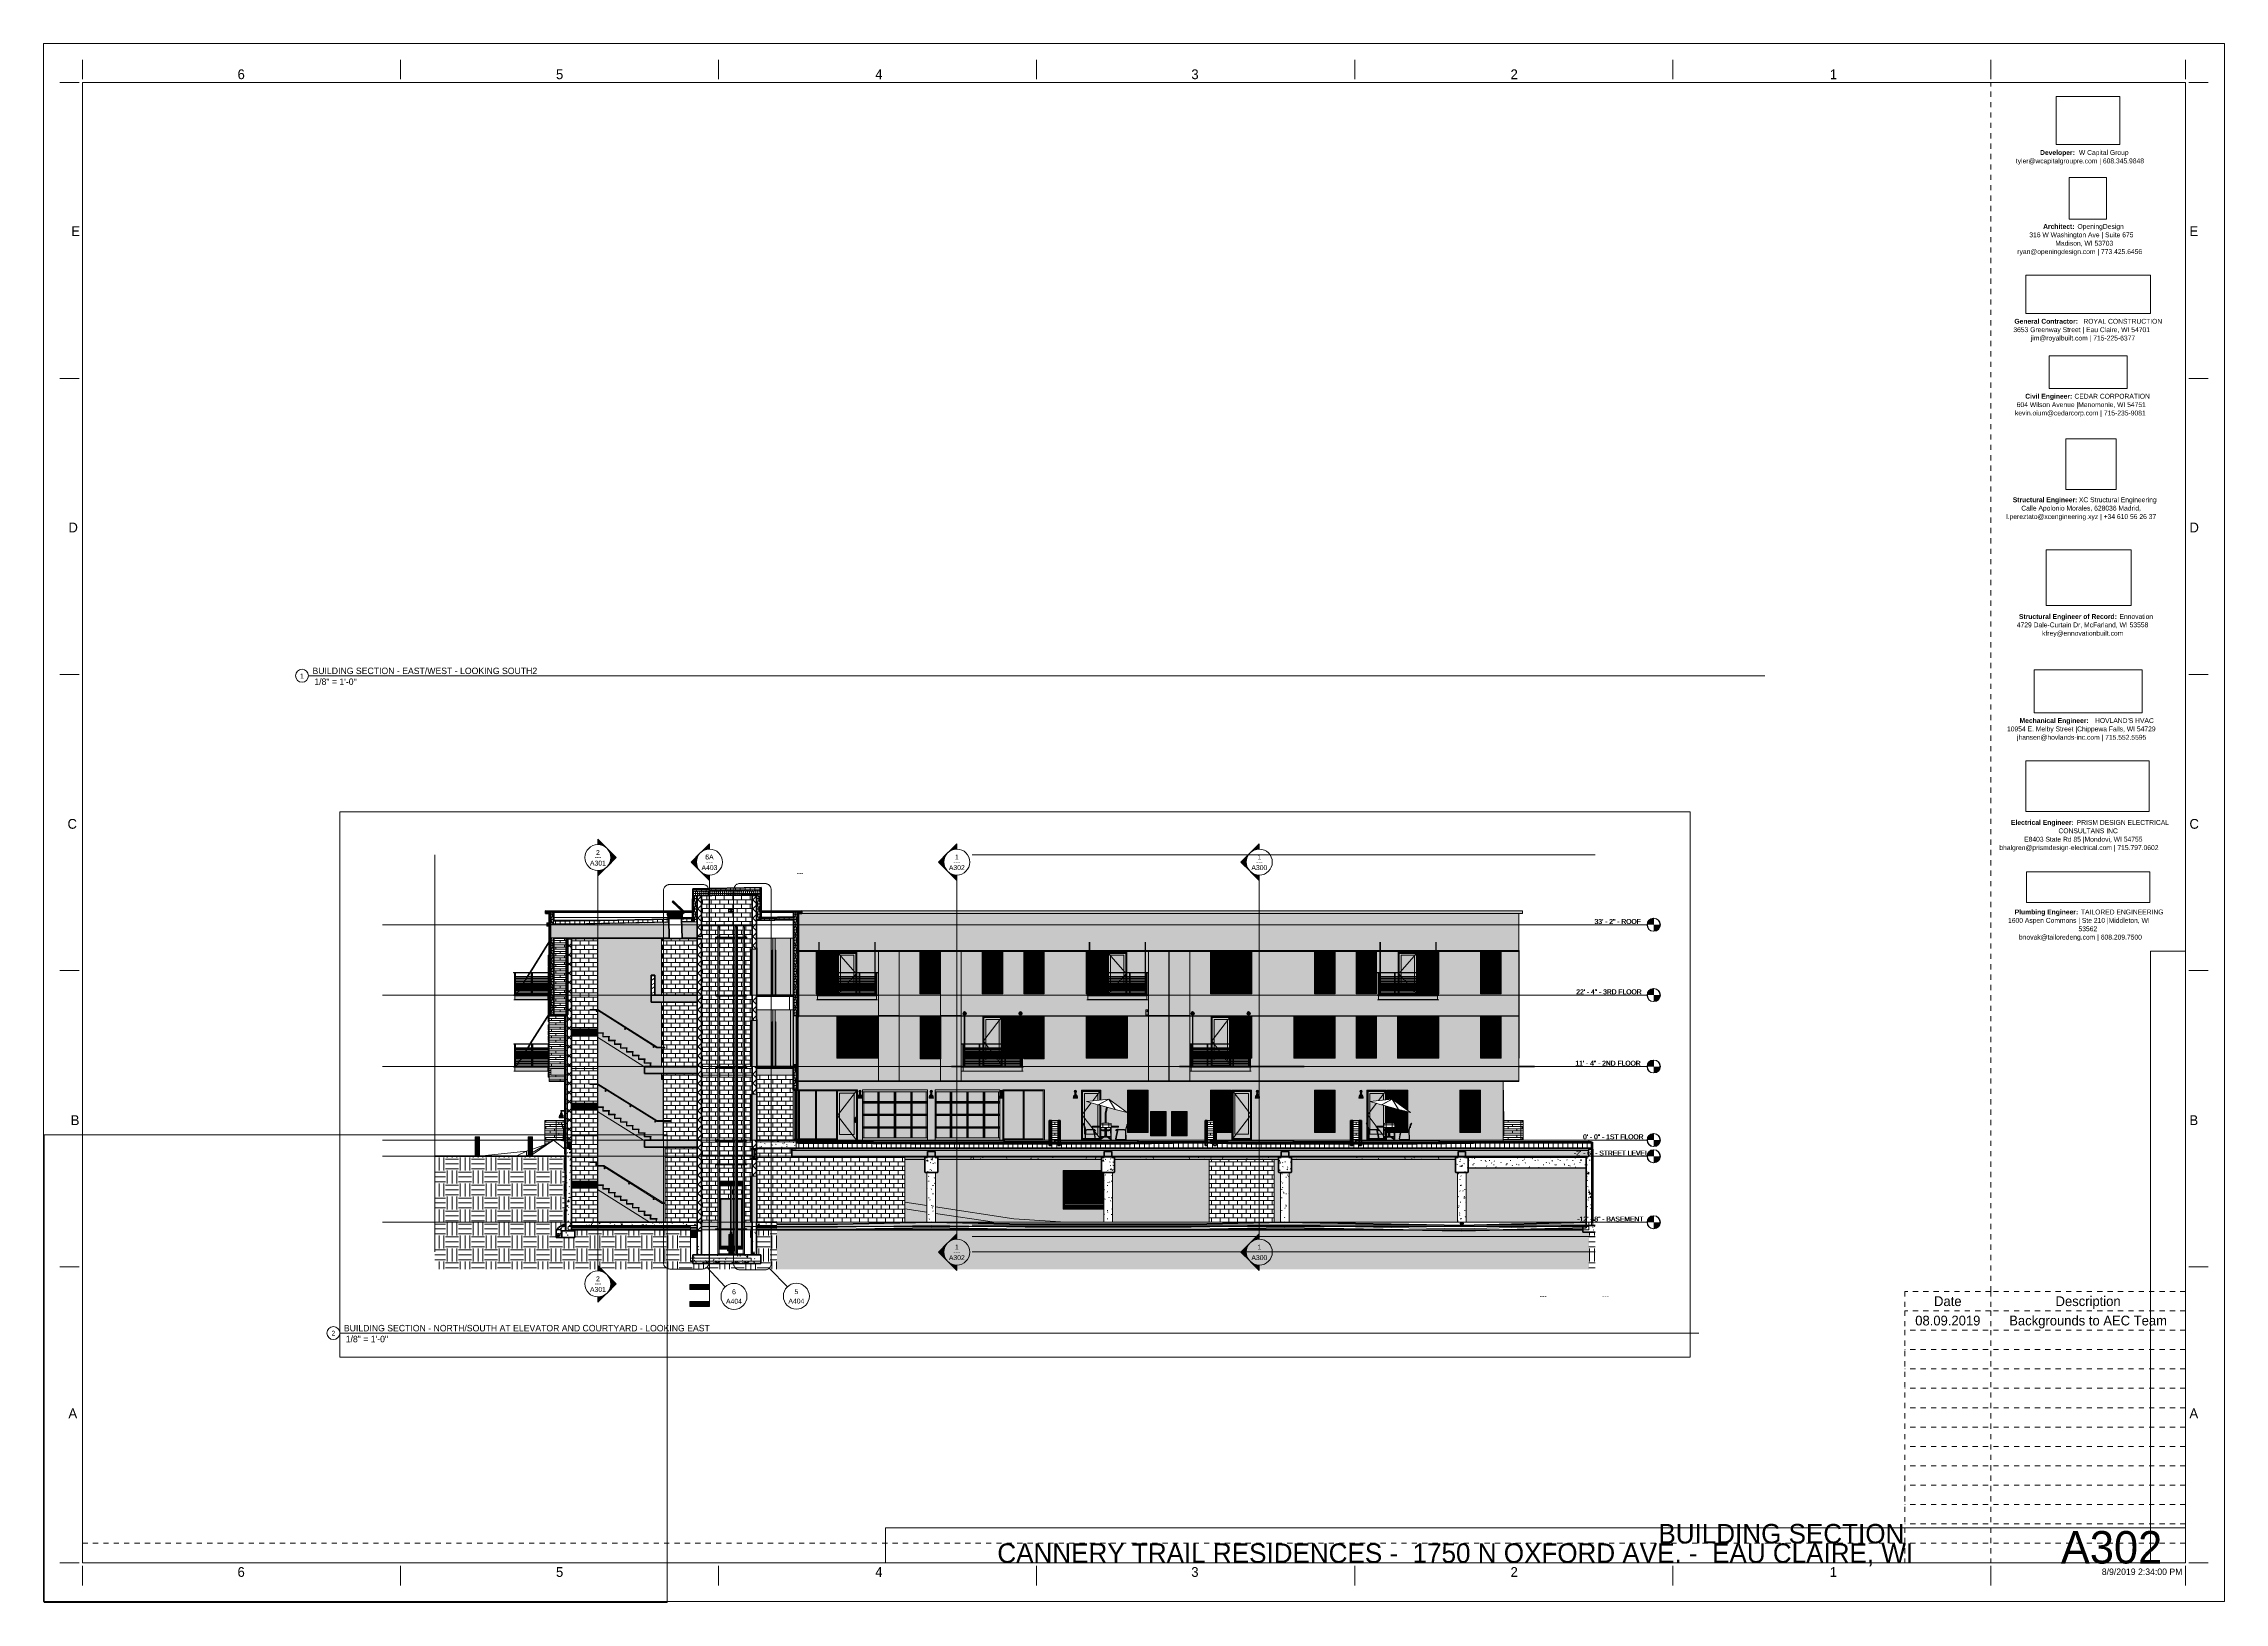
# Paper-space layout 'Layout1' of a CAD drawing. Header units: inches. Extents: x 0 to 42, y 0 to 30.
# The model-space entities are those that its viewports show. They can reach past a viewport. Long polylines and large blocks are cut down to what shows.
import ezdxf

# ---------------------------------------------------------------- set-up
doc = ezdxf.new("R2010")
doc.units = ezdxf.units.IN
doc.header["$MEASUREMENT"] = 0
for name, pattern in [('Aligning Line 1_8_', [0.25, 0.125, -0.125]), ('Dash 1_16_', [0.125, 0.0625, -0.0625]), ('Dash Dot 3_16_', [0.3125, 0.1875, -0.0625, 0, -0.0625]), ('Dot 1_32_', [0.03125, 0, -0.03125]), ('Grid Line 1_2_', [0.875, 0.5, -0.125, 0.125, -0.125])]:
    doc.linetypes.add(name, pattern=pattern)
for name, color, linetype, lineweight in [('0-2', 7, 'Continuous', 9), ('0-4', 165, 'Continuous', 5), ('0-5', 50, 'Continuous', 5), ('0-6', 250, 'Continuous', 50), ('A-ANNO-SYMB', 150, 'Continuous', 9), ('A-ANNO-SYMB-1', 150, 'Dash Dot 3_16_', 9), ('A-AREA', 32, 'Continuous', 70), ('A-CLNG', 13, 'Continuous', 13), ('A-CLNG-1', 13, 'Continuous', 50), ('A-CLNG-2', 13, 'Continuous', 9), ('A-CLNG-3', 13, 'Continuous', 5), ('A-CLNG-PATT-1', 13, 'Continuous', 9), ('A-DETL', 90, 'Continuous', 9), ('A-DOOR-1', 45, 'Continuous', 9), ('A-DOOR-10', 31, 'Dash 1_16_', 9), ('A-DOOR-2', 7, 'Continuous', 9), ('A-DOOR-9', 31, 'Continuous', 9), ('A-DOOR-FRAM', 31, 'Continuous', 9), ('A-DOOR-GLAZ', 31, 'Continuous', 9), ('A-FLOR', 192, 'Continuous', 13), ('A-FLOR-1', 9, 'Continuous', 5), ('A-FLOR-2', 7, 'Continuous', 9), ('A-FLOR-3', 250, 'Continuous', 50), ('A-FLOR-4', 192, 'Continuous', 5), ('A-FLOR-5', 192, 'Continuous', 50), ('A-FLOR-6', 192, 'Continuous', 9), ('A-FLOR-7', 21, 'Continuous', 5), ('A-FLOR-HRAL', 11, 'Continuous', 9), ('A-FLOR-HRAL-1', 7, 'Continuous', 9), ('A-FLOR-LEVL', 51, 'Continuous', 9), ('A-FLOR-LEVL-1', 51, 'Grid Line 1_2_', 9), ('A-FLOR-LEVL-2', 147, 'Continuous', 9), ('A-FLOR-MCUT', 51, 'Continuous', 13), ('A-FLOR-MCUT-1', 10, 'Continuous', 13), ('A-FLOR-PATT-2', 8, 'Continuous', 9), ('A-FLOR-PATT-3', 252, 'Continuous', 9), ('A-FLOR-PATT-4', 253, 'Continuous', 9), ('A-GENM', 5, 'Continuous', 9), ('A-GENM-2', 7, 'Continuous', 9), ('A-GENM-3', 5, 'Continuous', 5), ('A-GENM-4', 5, 'Continuous', 50), ('A-GENM-5', 55, 'Continuous', 9), ('A-GENM-6', 250, 'Continuous', 50), ('A-GLAZ-1', 151, 'Continuous', 9), ('A-GLAZ-3', 151, 'Continuous', 20), ('A-GLAZ-CURT', 52, 'Continuous', 9), ('A-GLAZ-CURT-1', 52, 'Continuous', 50), ('A-GLAZ-CWMG', 51, 'Continuous', 9), ('A-GLAZ-CWMG-1', 51, 'Continuous', 50), ('A-ROOF', 132, 'Continuous', 13), ('A-ROOF-1', 132, 'Continuous', 5), ('A-ROOF-2', 132, 'Continuous', 50), ('A-ROOF-3', 132, 'Continuous', 9), ('A-ROOF-PATT-1', 132, 'Continuous', 9), ('A-WALL', 113, 'Continuous', 13), ('A-WALL-1', 10, 'Continuous', 13), ('A-WALL-10', 113, 'Continuous', 50), ('A-WALL-2', 50, 'Continuous', 5), ('A-WALL-3', 8, 'Continuous', 5), ('A-WALL-5', 7, 'Continuous', 9), ('A-WALL-6', 250, 'Continuous', 50), ('A-WALL-8', 113, 'Continuous', 5), ('A-WALL-9', 113, 'Continuous', 9), ('A-WALL-PATT-1', 253, 'Continuous', 9), ('A-WALL-PATT-2', 7, 'Continuous', 9), ('A-WALL-PATT-3', 55, 'Continuous', 9), ('A-WALL-PATT-4', 111, 'Continuous', 9), ('A-WALL-PATT-5', 252, 'Continuous', 9), ('C-BLDG-PADS-1', 10, 'Continuous', 13), ('C-BLDG-PADS-2', 7, 'Continuous', 9), ('C-TOPO', 7, 'Continuous', 9), ('C-TOPO-1', 250, 'Continuous', 50), ('E-LITE-EQPM', 33, 'Continuous', 9), ('G-ANNO-SCHD', 231, 'Continuous', 9), ('G-ANNO-SYMB', 111, 'Aligning Line 1_8_', 9), ('G-ANNO-SYMB-1', 147, 'Aligning Line 1_8_', 9), ('G-ANNO-SYMB-2', 111, 'Continuous', 9), ('G-ANNO-TTLB', 6, 'Continuous', 9), ('G-ANNO-TTLB-MEDM', 33, 'Continuous', 20), ('G-IMPT', 8, 'Continuous', 9), ('G-IMPT-1', 55, 'Continuous', 9), ('G-IMPT-2', 1, 'Continuous', 9), ('I-FURN', 30, 'Continuous', 9), ('I-WALL-1', 10, 'Continuous', 13), ('I-WALL-2', 50, 'Continuous', 5), ('I-WALL-3', 7, 'Continuous', 9), ('I-WALL-4', 250, 'Continuous', 50), ('P-SANR-FIXT', 6, 'Continuous', 9), ('Q-CASE', 31, 'Continuous', 9), ('Q-CASE-1', 250, 'Continuous', 50), ('Q-SPCQ-2', 7, 'Continuous', 9), ('Q-SPCQ-6', 37, 'Continuous', 9), ('Q-SPCQ-7', 15, 'Continuous', 9), ('S-BEAM', 12, 'Continuous', 9), ('S-BEAM-1', 12, 'Continuous', 50), ('S-COLS', 52, 'Continuous', 9), ('S-FNDN-1', 32, 'Continuous', 5), ('S-FNDN-2', 32, 'Continuous', 9), ('S-FNDN-3', 32, 'Continuous', 50), ('S-FNDN-4', 9, 'Continuous', 5), ('S-FNDN-5', 250, 'Continuous', 50), ('S-FNDN-6', 7, 'Continuous', 9), ('S-STRS', 31, 'Continuous', 9), ('S-STRS-2', 21, 'Continuous', 5), ('S-STRS-3', 41, 'Continuous', 5), ('S-STRS-4', 7, 'Continuous', 9)]:
    doc.layers.add(name, color=color, linetype=linetype, lineweight=lineweight)
doc.layers.add('G-ANNO-NPLT', color=191, linetype='Continuous', plot=False)
doc.styles.add('Arial', font='arial.ttf', dxfattribs={"height": 9})
doc.styles.add('Century Gothic', font='ufonts.com_century-gothic.ttf', dxfattribs={"height": 9})
doc.styles.add('Century Gothic_1', font='ufonts.com_century-gothic.ttf', dxfattribs={"height": 0.1875})
doc.styles.add('Century Gothic_2', font='ufonts.com_century-gothic.ttf', dxfattribs={"height": 0.09375})
doc.styles.add('Century Gothic_3', font='ufonts.com_century-gothic.ttf', dxfattribs={"height": 0.125})
doc.styles.add('Century Gothic_4', font='ufonts.com_century-gothic.ttf', dxfattribs={"height": 0.625})
doc.styles.add('Century Gothic_5', font='ufonts.com_century-gothic.ttf', dxfattribs={"height": 0.375})
doc.styles.add('Century Gothic_B', font='GOTHICB.TTF', dxfattribs={"height": 0.09375})
picture_1 = doc.add_image_def('image1.jpg', size_in_pixel=(2440, 1006))
picture_2 = doc.add_image_def('image2.jpg', size_in_pixel=(785, 514))
picture_3 = doc.add_image_def('image3.png', size_in_pixel=(300, 300))
picture_4 = doc.add_image_def('image4.jpg', size_in_pixel=(336, 83))
picture_5 = doc.add_image_def('image5.jpg', size_in_pixel=(278, 110))
picture_6 = doc.add_image_def('image6.jpg', size_in_pixel=(302, 126))
picture_7 = doc.add_image_def('image7.jpg', size_in_pixel=(261, 80))
picture_8 = doc.add_image_def('image8.jpg', size_in_pixel=(344, 261))
picture_9 = doc.add_image_def('image9.jpg', size_in_pixel=(547, 610))
picture_10 = doc.add_image_def('image10.jpg', size_in_pixel=(95, 1663))
picture_11 = doc.add_image_def('image11.jpg', size_in_pixel=(3536, 95))
pattern_1 = [(0, (-3012.324, 138.832), (24, 24), [24, -24]), (0, (-3012.324, 147.832), (24, 24), [24, -24]), (0, (-3012.324, 156.832), (24, 24), [24, -24]), (90, (-3009.324, 159.832), (-24, 24), [24, -24]), (90, (-3000.324, 159.832), (-24, 24), [24, -24]), (90, (-2991.324, 159.832), (-24, 24), [24, -24])]
pattern_2 = [(50, (-3012.324, 138.832), (27.5427, -2.4099), [2.88, -31.68]), (355, (-3012.324, 138.832), (-5.32784, 28.8843), [2.304, -25.344]), (100.451, (-3010.03, 138.63), (22.2153, 26.4739), [2.448, -26.924]), (46.184, (-3012.324, 146.512), (40.9819, -6.3564), [4.32, -47.52]), (96.636, (-3008.91, 145.982), (35.8907, 37.4062), [3.671, -40.386]), (351.184, (-3012.324, 146.51), (35.891, 37.4062), [3.456, -38.016]), (21, (-3008.484, 144.592), (22.92104, -15.46073), [2.88, -31.68]), (326, (-3008.484, 144.592), (9.3435, 27.8457), [2.304, -25.344]), (71.451, (-3006.574, 143.303), (32.2648, 12.3844), [2.448, -26.924]), (37.5, (-3012.324, 138.832), (0.46686, 12.78271), [1.267, -23.77, 1.267, -24.461, -25.44]), (37.5, (-3012.324, 138.832), (0.46686, 12.78271), [-50.765, 1.267, -24.173]), (7.5, (-3012.324, 138.832), (10.10159, 15.1451), [1.267, -13.402, 1.267, -23.194, -9.696]), (7.5, (-3012.324, 138.832), (10.10159, 15.1451), [-39.13, 1.267, -8.429]), (327.5, (-3020.887, 138.832), (20.49916, -0.86578), [1.267, -8.333, 1.267, -28.685, -39.744]), (327.5, (-3020.887, 138.832), (20.49916, -0.86578), [-39.552, 1.267, -38.477]), (317.5, (-3024.727, 138.832), (22.39478, 3.8443), [1.267, -11.213, 1.267, -18.624, -28.224]), (317.5, (-3024.727, 138.832), (22.39478, 3.8443), [-32.371, 1.267, -26.957])]
pattern_3 = [(0, (-2524.324, -152), (0, 8), []), (90, (-2524.324, -152), (-8, 8), [8, -8])]
pattern_4 = [(45, (-3012.324, 138.832), (-8.48528, 8.48528), []), (135, (-3012.324, 138.832), (-8.48528, -8.48528), [])]
pattern_5 = [(212.005, (-3015.549, 146.894), (-161.240282, -107.491823), [5.07, -501.974]), (213.69, (-3012.324, 149.044), (-53.74635, -53.74678), [3.876, -189.91]), (198.435, (-3010.711, 149.581), (-107.49304, -53.74648), [1.7, -168.262]), (180, (-3008.56, 149.58), (-7e-15, -53.747), [2.15, -51.597]), (161.565, (-3006.949, 149.044), (-53.74607, 5e-05), [1.7, -168.262]), (333.435, (-3006.412, 187.74), (53.74613, 5e-05), [2.404, -117.777]), (296.565, (-3006.95, 188.816), (53.74653, -53.74707), [1.202, -118.979]), (270, (-3006.95, 191.503), (53.747, 3e-15), [2.687, -51.059]), (186.34, (-3006.412, 156.568), (-429.972726, -53.744812), [4.867, -481.829]), (296.565, (-2994.587, 189.89), (53.74653, -53.74707), [1.202, -118.979]), (303.69, (-2995.662, 191.503), (53.74678, -53.74635), [1.938, -191.848]), (229.399, (-2987.063, 167.855), (-268.731142, -322.481306), [4.955, -490.564]), (243.435, (-2985.45, 171.08), (5e-05, -53.74613), [3.605, -116.576]), (213.69, (-2966.639, 165.167), (-53.74635, -53.74678), [1.938, -191.848]), (33.69, (-2982.763, 150.118), (53.74635, 53.74678), [1.938, -191.848]), (0, (-2983.84, 150.12), (0, 53.747), [1.075, -52.672]), (333.435, (-2984.913, 150.656), (53.74613, 5e-05), [1.202, -118.979]), (284.036, (-2985.45, 152.806), (53.74545, -161.2401), [2.216, -219.387]), (270, (-2985.45, 153.88), (53.747, 3e-15), [1.075, -52.672]), (243.435, (-2985.45, 154.956), (5e-05, -53.74613), [1.202, -118.979]), (135, (-2985.45, 155.493), (-53.7472, 4e-15), [0.76, -75.249]), (90, (-2985.45, 154.956), (-53.747, 3e-15), [0.537, -53.209]), (18.435, (-2966.102, 179.679), (107.49304, 53.74648), [3.399, -166.562]), (6.34, (-2962.877, 180.754), (429.972726, 53.744812), [4.867, -481.829]), (180, (-2965.027, 167.855), (-7e-15, -53.747), [3.225, -50.522]), (197.354, (-2956.427, 170.542), (-161.239491, -53.746161), [9.01, -891.947]), (198.435, (-2954.815, 171.08), (-107.49304, -53.74648), [1.7, -168.262]), (213.69, (-2953.203, 172.155), (-53.74635, -53.74678), [1.938, -191.848]), (251.565, (-2952.665, 173.767), (-5e-05, -53.74607), [1.7, -168.262]), (243.435, (-2952.128, 174.842), (5e-05, -53.74613), [1.202, -118.979]), (270, (-2952.13, 175.917), (53.747, 3e-15), [1.075, -52.672]), (293.199, (-2953.74, 179.679), (53.74725, -107.493233), [4.093, -405.228]), (315, (-2955.352, 181.29), (53.7472, 0), [2.28, -73.729]), (0, (-2958.04, 181.29), (0, 53.747), [2.687, -51.059]), (341.565, (-2969.864, 168.392), (53.74607, -5e-05), [1.7, -168.262]), (303.69, (-2970.939, 170.005), (53.74678, -53.74635), [1.938, -191.848]), (279.462, (-2971.476, 173.229), (53.74512, -268.732805), [3.269, -323.658]), (270, (-2971.476, 176.454), (53.747, 3e-15), [3.225, -50.522]), (239.036, (-2969.864, 179.142), (-53.74743, -107.492684), [3.134, -310.26]), (188.13, (-2966.102, 179.679), (-322.479255, -53.746045), [3.8, -376.245]), (116.565, (-3005.874, 178.067), (-53.74653, 53.74707), [1.202, -118.979]), (135, (-3004.8, 176.992), (-53.7472, 4e-15), [1.52, -74.489]), (168.69, (-3002.112, 176.454), (-53.7468, -0.00033), [2.741, -271.314]), (191.31, (-2999.425, 176.992), (-214.98617, -53.74725), [2.741, -271.314]), (194.036, (-2997.275, 177.529), (-161.2401, -53.74545), [2.216, -219.387]), (236.31, (-2996.2, 179.142), (-53.74616, -107.49347), [1.938, -191.848]), (236.31, (-2995.125, 180.754), (-53.74616, -107.49347), [1.938, -191.848]), (270, (-2995.125, 182.366), (53.747, 3e-15), [1.612, -52.134]), (291.801, (-2996.2, 185.054), (53.745405, -107.493845), [2.894, -286.54]), (116.565, (-2995.662, 173.767), (-53.74653, 53.74707), [2.404, -117.777]), (168.69, (-2992.975, 173.229), (-53.7468, -0.00033), [2.741, -271.314]), (194.036, (-2990.825, 173.767), (-161.2401, -53.74545), [2.216, -219.387]), (225, (-2989.213, 175.38), (4e-15, -53.7472), [2.28, -73.729]), (251.565, (-2988.675, 176.992), (-5e-05, -53.74607), [1.7, -168.262]), (296.565, (-2989.75, 179.142), (53.74653, -53.74707), [2.404, -117.777]), (315, (-2990.825, 180.217), (53.7472, 0), [1.52, -74.489]), (326.31, (-2992.438, 181.291), (107.49347, -53.74616), [1.938, -191.848]), (0, (-2993.51, 181.29), (0, 53.747), [1.075, -52.672]), (33.69, (-2995.125, 180.217), (53.74635, 53.74678), [1.938, -191.848]), (71.565, (-2995.662, 178.604), (5e-05, 53.74607), [1.7, -168.262]), (63.435, (-2996.2, 177.53), (-5e-05, 53.74613), [1.202, -118.979]), (71.565, (-2996.737, 175.917), (5e-05, 53.74607), [1.7, -168.262]), (104.036, (-2996.737, 173.767), (-53.74545, 161.2401), [2.216, -219.387]), (45, (-2997.812, 172.692), (0, 53.7472), [1.52, -74.489]), (18.435, (-2999.425, 172.155), (107.49304, 53.74648), [1.7, -168.262]), (0, (-3002.11, 172.155), (0, 53.747), [2.687, -51.059]), (14.036, (-3004.262, 171.617), (161.2401, 53.74545), [2.216, -219.387]), (341.565, (-3005.874, 172.155), (53.74607, -5e-05), [1.7, -168.262]), (270, (-3005.874, 173.767), (53.747, 3e-15), [1.612, -52.134]), (225, (-3004.262, 175.38), (4e-15, -53.7472), [2.28, -73.729]), (198.435, (-3001.037, 176.454), (-107.49304, -53.74648), [3.399, -166.562]), (180, (-2998.35, 176.454), (-7e-15, -53.747), [2.687, -51.059]), (153.435, (-2997.275, 175.917), (-53.74613, -5e-05), [1.202, -118.979]), (206.565, (-2976.85, 167.317), (-53.74707, -53.74653), [1.202, -118.979]), (146.31, (-2975.239, 166.242), (-107.49347, 53.74616), [1.938, -191.848]), (119.745, (-2973.089, 162.48), (-161.240006, 268.73295), [4.333, -428.985]), (95.711, (-2972.551, 157.106), (-53.74997, 483.718242), [5.401, -534.745]), (90, (-2972.55, 156.57), (-53.747, 3e-15), [0.537, -53.209]), (63.435, (-2973.09, 155.493), (-5e-05, 53.74613), [1.202, -118.979]), (26.565, (-2974.164, 154.956), (53.74707, 53.74653), [1.202, -118.979]), (0, (-2975.776, 154.956), (0, 53.747), [1.612, -52.134]), (0, (-2976.314, 154.956), (0, 53.747), [0.537, -53.209]), (0, (-2977.39, 154.956), (0, 53.747), [1.075, -52.672]), (326.31, (-2979.001, 156.031), (107.49347, -53.74616), [1.938, -191.848]), (333.435, (-2980.076, 156.568), (53.74613, 5e-05), [1.202, -118.979]), (284.036, (-2980.613, 158.718), (53.74545, -161.2401), [2.216, -219.387]), (270, (-2980.613, 159.793), (53.747, 3e-15), [1.075, -52.672]), (270, (-2980.613, 161.405), (53.747, 3e-15), [1.612, -52.134]), (258.69, (-2980.076, 164.093), (0.00033, -53.7468), [2.741, -271.314]), (231.34, (-2977.926, 166.78), (-161.240446, -214.986075), [3.441, -340.704]), (270, (-2966.64, 165.705), (53.747, 3e-15), [0.537, -53.209]), (270, (-2966.64, 166.24), (53.747, 3e-15), [0.537, -53.209]), (326.31, (-2968.252, 167.317), (107.49347, -53.74616), [1.938, -191.848]), (333.435, (-2971.476, 168.93), (53.74613, 5e-05), [3.605, -116.576]), (0, (-2974.164, 168.93), (0, 53.747), [2.687, -51.059]), (63.435, (-2974.7, 167.855), (-5e-05, 53.74613), [1.202, -118.979]), (90, (-2974.7, 165.705), (-53.747, 3e-15), [2.15, -51.597]), (135, (-2973.09, 164.093), (-53.7472, 4e-15), [2.28, -73.729]), (161.565, (-2971.476, 163.555), (-53.74607, 5e-05), [1.7, -168.262]), (180, (-2969.864, 163.555), (-7e-15, -53.747), [1.612, -52.134]), (198.435, (-2968.252, 164.093), (-107.49304, -53.74648), [1.7, -168.262]), (351.87, (-2989.213, 193.116), (53.746196, 0.000237), [7.601, -372.445]), (14.036, (-2991.363, 192.578), (161.2401, 53.74545), [2.216, -219.387]), (53.13, (-2992.975, 190.428), (107.49389, 161.23961), [2.687, -266.045]), (95.194, (-2992.438, 184.516), (-53.742522, 537.465678), [5.937, -587.714]), (101.31, (-2991.9, 181.829), (-53.74725, 214.98617), [2.741, -271.314]), (143.13, (-2989.75, 180.217), (-161.23961, 107.49389), [2.687, -266.045]), (161.565, (-2988.138, 179.679), (-53.74607, 5e-05), [1.7, -168.262]), (198.435, (-2986.525, 180.217), (-107.49304, -53.74648), [1.7, -168.262]), (225, (-2983.838, 182.904), (4e-15, -53.7472), [3.8, -72.209]), (228.814, (-2980.076, 187.204), (-322.479887, -376.225462), [5.713, -565.62]), (251.565, (-2979.538, 188.816), (-5e-05, -53.74607), [1.7, -168.262]), (270, (-2979.54, 189.353), (53.747, 3e-15), [0.537, -53.209]), (288.435, (-2980.076, 190.966), (53.74648, -107.49304), [1.7, -168.262]), (326.31, (-2981.688, 192.041), (107.49347, -53.74616), [1.938, -191.848]), (90, (-3006.41, 179.14), (-53.747, 3e-15), [3.762, -49.984]), (338.199, (-2998.887, 186.129), (161.23965, -53.74576), [2.894, -286.54]), (0, (-3002.11, 186.13), (0, 53.747), [3.225, -50.522]), (30.964, (-3004.799, 184.516), (161.23977, 107.4936), [3.134, -310.26]), (45, (-3006.412, 182.904), (0, 53.7472), [2.28, -73.729]), (90, (-3015.01, 161.943), (-53.747, 3e-15), [3.762, -49.984]), (116.565, (-3013.4, 158.718), (-53.74653, 53.74707), [3.605, -116.576]), (153.435, (-3010.174, 157.106), (-53.74613, -5e-05), [3.605, -116.576]), (180, (-3007.487, 157.106), (-7e-15, -53.747), [2.687, -51.059]), (218.66, (-3004.799, 159.255), (-53.746083, -53.746755), [3.441, -340.704]), (231.34, (-3002.649, 161.943), (-161.240446, -214.986075), [3.441, -340.704]), (213.69, (-2999.425, 164.093), (-53.74635, -53.74678), [3.876, -189.91]), (239.036, (-2997.812, 166.78), (-53.74743, -107.492684), [3.134, -310.26]), (270, (-2997.81, 167.855), (53.747, 3e-15), [1.075, -52.672]), (270, (-2997.81, 169.467), (53.747, 3e-15), [1.612, -52.134]), (315, (-2999.425, 171.08), (53.7472, 0), [2.28, -73.729]), (350.538, (-3002.649, 171.617), (53.7463, 0.00047), [3.269, -323.658]), (14.036, (-3006.949, 170.542), (161.2401, 53.74545), [4.432, -217.171]), (18.435, (-3011.786, 168.93), (107.49304, 53.74648), [5.099, -164.863]), (45, (-3013.4, 167.317), (0, 53.7472), [2.28, -73.729]), (45, (-3015.01, 165.705), (0, 53.7472), [2.28, -73.729]), (108.435, (-3003.187, 153.881), (-53.74648, 107.49304), [3.399, -166.562]), (126.87, (-3001.574, 151.731), (-53.7463, 53.7465), [2.687, -266.045]), (146.31, (-2999.962, 150.656), (-107.49347, 53.74616), [1.938, -191.848]), (161.565, (-2998.35, 150.118), (-53.74607, 5e-05), [1.7, -168.262]), (135, (-2996.737, 148.506), (-53.7472, 4e-15), [2.28, -73.729]), (161.565, (-2995.125, 147.969), (-53.74607, 5e-05), [1.7, -168.262]), (180, (-2993.51, 147.97), (-7e-15, -53.747), [1.612, -52.134]), (206.565, (-2992.438, 148.506), (-53.74707, -53.74653), [1.202, -118.979]), (206.565, (-2990.288, 149.58), (-53.74707, -53.74653), [2.404, -117.777]), (189.462, (-2987.063, 150.118), (-268.732805, -53.74512), [3.269, -323.658]), (243.435, (-2985.988, 152.268), (5e-05, -53.74613), [2.404, -117.777]), (270, (-2985.99, 152.806), (53.747, 3e-15), [0.537, -53.209]), (270, (-2985.99, 153.88), (53.747, 3e-15), [1.075, -52.672]), (326.31, (-2987.6, 157.106), (107.49347, -53.74616), [1.938, -191.848]), (327.995, (-2991.9, 159.793), (268.733967, -161.238084), [5.07, -501.974]), (329.036, (-2994.587, 161.405), (107.492684, -53.74743), [3.134, -310.26]), (341.565, (-2997.812, 162.48), (53.74607, -5e-05), [3.399, -166.562]), (0, (-2999.96, 162.48), (0, 53.747), [2.15, -51.597]), (33.69, (-3001.574, 161.405), (53.74635, 53.74678), [1.938, -191.848]), (53.13, (-3003.187, 159.255), (107.49389, 161.23961), [2.687, -266.045]), (63.435, (-3004.262, 157.106), (-5e-05, 53.74613), [2.404, -117.777]), (225, (-2979.538, 152.806), (4e-15, -53.7472), [2.28, -73.729]), (236.31, (-2978.463, 154.418), (-53.74616, -107.49347), [1.938, -191.848]), (270, (-2978.463, 154.956), (53.747, 3e-15), [0.537, -53.209]), (315, (-2979.538, 156.03), (53.7472, 0), [1.52, -74.489]), (333.435, (-2981.688, 157.106), (53.74613, 5e-05), [2.404, -117.777]), (18.435, (-2984.913, 156.031), (107.49304, 53.74648), [3.399, -166.562]), (75.964, (-2985.45, 153.881), (0.00026, 53.74662), [2.216, -219.387]), (71.565, (-3009.636, 143.669), (5e-05, 53.74607), [1.7, -168.262]), (135, (-3008.56, 142.594), (-53.7472, 4e-15), [1.52, -74.489]), (146.31, (-3006.949, 141.519), (-107.49347, 53.74616), [1.938, -191.848]), (153.435, (-3004.8, 140.444), (-53.74613, -5e-05), [2.404, -117.777]), (180, (-3004.26, 140.444), (-7e-15, -53.747), [0.537, -53.209]), (161.565, (-3002.649, 139.907), (-53.74607, 5e-05), [1.7, -168.262]), (180, (-3000.5, 139.907), (-7e-15, -53.747), [2.15, -51.597]), (198.435, (-2998.887, 140.444), (-107.49304, -53.74648), [1.7, -168.262]), (210.964, (-2996.2, 142.056), (-161.23977, -107.4936), [3.134, -310.26]), (206.565, (-2995.125, 142.594), (-53.74707, -53.74653), [1.202, -118.979]), (251.565, (-2994.587, 144.206), (-5e-05, -53.74607), [1.7, -168.262]), (303.69, (-2995.662, 145.819), (53.74678, -53.74635), [1.938, -191.848]), (306.87, (-2997.275, 147.969), (53.7463, -53.7465), [2.687, -266.045]), (323.13, (-2999.425, 149.581), (161.23961, -107.49389), [2.687, -266.045]), (345.964, (-3001.574, 150.118), (53.74662, -0.00026), [2.216, -219.387]), (18.435, (-3003.187, 149.581), (107.49304, 53.74648), [1.7, -168.262]), (30.964, (-3005.874, 147.969), (161.23977, 107.4936), [3.134, -310.26]), (39.806, (-3009.099, 145.281), (53.745895, 53.74734), [4.198, -415.576]), (135, (-2992.975, 140.444), (-53.7472, 4e-15), [0.76, -75.249]), (153.435, (-2991.9, 139.907), (-53.74613, -5e-05), [1.202, -118.979]), (191.31, (-2989.213, 140.444), (-214.98617, -53.74725), [2.741, -271.314]), (165.964, (-2987.063, 139.907), (-53.74662, 0.00026), [2.216, -219.387]), (175.236, (-2980.613, 139.369), (-53.74662, 0.000751), [6.472, -640.722]), (206.565, (-2979.538, 139.907), (-53.74707, -53.74653), [1.202, -118.979]), (225, (-2978.463, 140.982), (4e-15, -53.7472), [1.52, -74.489]), (270, (-2978.463, 143.67), (53.747, 3e-15), [2.687, -51.059]), (270, (-2978.463, 145.28), (53.747, 3e-15), [1.612, -52.134]), (308.66, (-2980.613, 147.969), (53.746755, -53.746083), [3.441, -340.704]), (338.199, (-2983.301, 149.044), (161.23965, -53.74576), [2.894, -286.54]), (348.69, (-2985.988, 149.581), (53.7468, 0.00033), [2.741, -271.314]), (18.435, (-2990.825, 147.969), (107.49304, 53.74648), [5.099, -164.863]), (36.87, (-2992.975, 146.356), (53.7465, 53.7463), [2.687, -266.045]), (68.199, (-2994.05, 143.669), (53.74576, 161.23965), [2.894, -286.54]), (101.31, (-2993.512, 140.982), (-53.74725, 214.98617), [2.741, -271.314]), (348.69, (-2998.35, 192.041), (53.7468, 0.00033), [2.741, -271.314]), (354.806, (-3004.262, 192.578), (53.746727, 0.000402), [5.937, -587.714]), (0, (-3005.874, 192.58), (0, 53.747), [1.612, -52.134]), (45, (-3006.95, 191.503), (0, 53.7472), [1.52, -74.489]), (180, (-3002.65, 186.666), (-7e-15, -53.747), [1.612, -52.134]), (188.13, (-2998.887, 187.204), (-322.479255, -53.746045), [3.8, -376.245]), (172.875, (-2994.587, 186.666), (-53.74698, 0.00048), [4.333, -428.985]), (225, (-2994.05, 187.204), (4e-15, -53.7472), [0.76, -75.249]), (270, (-2994.05, 188.816), (53.747, 3e-15), [1.612, -52.134]), (161.565, (-2976.851, 190.428), (-53.74607, 5e-05), [1.7, -168.262]), (180, (-2974.7, 190.43), (-7e-15, -53.747), [2.15, -51.597]), (198.435, (-2973.089, 190.966), (-107.49304, -53.74648), [1.7, -168.262]), (170.538, (-2969.864, 190.428), (-53.7463, -0.00047), [3.269, -323.658]), (213.69, (-2968.252, 191.503), (-53.74635, -53.74678), [1.938, -191.848]), (270, (-2968.25, 192.04), (53.747, 3e-15), [0.537, -53.209]), (296.565, (-2968.79, 193.116), (53.74653, -53.74707), [1.202, -118.979]), (341.565, (-2972.014, 194.191), (53.74607, -5e-05), [3.399, -166.562]), (341.565, (-2975.239, 195.266), (53.74607, -5e-05), [3.399, -166.562]), (14.036, (-2977.388, 194.728), (161.2401, 53.74545), [2.216, -219.387]), (45, (-2979, 193.116), (0, 53.7472), [2.28, -73.729]), (104.036, (-2978.463, 190.966), (-53.74545, 161.2401), [2.216, -219.387]), (0, (-3020.386, 144.206), (0, 53.747), [0.537, -53.209]), (315, (-3021.46, 145.28), (53.7472, 0), [1.52, -74.489]), (274.764, (-3021.998, 151.731), (53.749818, -591.21148), [6.472, -640.722]), (255.964, (-3021.461, 153.881), (-0.00026, -53.74662), [2.216, -219.387]), (225, (-3020.386, 154.956), (4e-15, -53.7472), [1.52, -74.489]), (198.435, (-3015.549, 156.568), (-107.49304, -53.74648), [5.099, -164.863]), (180, (-3015.01, 156.57), (-7e-15, -53.747), [0.537, -53.209]), (171.87, (-3011.249, 156.031), (-53.746196, -0.000237), [3.8, -376.245]), (146.31, (-3004.799, 155.493), (-107.49347, 53.74616), [1.938, -191.848]), (108.435, (-3003.724, 152.268), (-53.74648, 107.49304), [3.399, -166.562]), (90, (-3003.724, 151.73), (-53.747, 3e-15), [0.537, -53.209]), (71.565, (-3004.262, 150.118), (5e-05, 53.74607), [1.7, -168.262]), (26.565, (-3005.337, 149.58), (53.74707, 53.74653), [1.202, -118.979]), (18.435, (-3006.949, 149.044), (107.49304, 53.74648), [1.7, -168.262]), (126.87, (-2977.926, 145.281), (-53.7463, 53.7465), [2.687, -266.045]), (123.69, (-2976.851, 143.669), (-53.74678, 53.74635), [1.938, -191.848]), (149.036, (-2974.164, 142.056), (-107.49268, 53.74743), [3.134, -310.26]), (168.69, (-2971.476, 141.519), (-53.7468, -0.00033), [2.741, -271.314]), (213.69, (-2969.864, 142.594), (-53.74635, -53.74678), [1.938, -191.848]), (251.565, (-2969.326, 144.206), (-5e-05, -53.74607), [1.7, -168.262]), (270, (-2969.326, 144.744), (53.747, 3e-15), [0.537, -53.209]), (279.462, (-2969.864, 147.969), (53.74512, -268.732805), [3.269, -323.658]), (243.435, (-2969.326, 149.044), (5e-05, -53.74613), [1.202, -118.979]), (270, (-2969.326, 149.58), (53.747, 3e-15), [0.537, -53.209]), (296.565, (-2970.94, 152.806), (53.74653, -53.74707), [3.605, -116.576]), (329.036, (-2973.626, 154.418), (107.49268, -53.74743), [3.134, -310.26]), (8.13, (-2977.388, 153.881), (322.479255, 53.746045), [3.8, -376.245]), (45, (-2979.538, 151.73), (0, 53.7472), [3.04, -72.969]), (45, (-2980.613, 150.656), (0, 53.7472), [1.52, -74.489]), (90, (-2980.613, 149.044), (-53.747, 3e-15), [1.612, -52.134]), (123.69, (-2979.538, 147.431), (-53.74678, 53.74635), [1.938, -191.848]), (101.31, (-2971.476, 157.106), (-53.74725, 214.98617), [2.741, -271.314]), (108.435, (-2970.939, 155.493), (-53.74648, 107.49304), [1.7, -168.262]), (135, (-2970.4, 154.956), (-53.7472, 4e-15), [0.76, -75.249]), (180, (-2968.79, 154.956), (-7e-15, -53.747), [1.612, -52.134]), (213.69, (-2967.177, 156.031), (-53.74635, -53.74678), [1.938, -191.848]), (187.125, (-2962.877, 156.568), (-376.225893, -53.746004), [4.333, -428.985]), (236.31, (-2961.802, 158.18), (-53.74616, -107.49347), [1.938, -191.848]), (270, (-2961.8, 158.72), (53.747, 3e-15), [0.537, -53.209]), (288.435, (-2962.339, 160.33), (53.74648, -107.49304), [1.7, -168.262]), (285.945, (-2963.414, 164.093), (53.74574, -161.239833), [3.913, -387.368]), (315, (-2964.49, 165.167), (53.7472, 0), [1.52, -74.489]), (18.435, (-2966.102, 164.63), (107.49304, 53.74648), [1.7, -168.262]), (29.745, (-2969.864, 162.48), (268.73295, 161.240006), [4.333, -428.985]), (18.435, (-2971.476, 161.943), (107.49304, 53.74648), [1.7, -168.262]), (75.964, (-2972.014, 159.793), (0.00026, 53.74662), [2.216, -219.387]), (180, (-2987.6, 173.767), (-7e-15, -53.747), [1.612, -52.134]), (180, (-2986.525, 173.767), (-7e-15, -53.747), [1.075, -52.672]), (135, (-2985.45, 172.692), (-53.7472, 4e-15), [1.52, -74.489]), (90, (-2985.45, 171.08), (-53.747, 3e-15), [1.612, -52.134]), (26.565, (-2993.512, 162.48), (53.74707, 53.74653), [3.605, -116.576]), (341.565, (-2995.125, 163.018), (53.74607, -5e-05), [1.7, -168.262]), (300.964, (-2996.737, 165.705), (107.4936, -161.23977), [3.134, -310.26]), (71.565, (-2986.525, 167.317), (5e-05, 53.74607), [1.7, -168.262]), (90, (-2986.525, 164.63), (-53.747, 3e-15), [2.687, -51.059]), (123.69, (-2985.45, 163.018), (-53.74678, 53.74635), [1.938, -191.848]), (153.435, (-2983.3, 161.943), (-53.74613, -5e-05), [2.404, -117.777]), (198.435, (-2981.688, 162.48), (-107.49304, -53.74648), [1.7, -168.262]), (243.435, (-2981.15, 163.555), (5e-05, -53.74613), [1.202, -118.979]), (255.964, (-2980.613, 165.705), (-0.00026, -53.74662), [2.216, -219.387]), (251.565, (-2980.076, 167.317), (-5e-05, -53.74607), [1.7, -168.262]), (291.801, (-2981.151, 170.005), (53.745405, -107.493845), [2.894, -286.54]), (323.13, (-2983.301, 171.617), (161.23961, -107.49389), [2.687, -266.045]), (18.435, (-2984.913, 171.08), (107.49304, 53.74648), [1.7, -168.262]), (63.435, (-2985.988, 168.93), (-5e-05, 53.74613), [2.404, -117.777]), (135, (-2990.288, 159.255), (-53.7472, 4e-15), [2.28, -73.729]), (149.036, (-2987.6, 157.643), (-107.492684, 53.74743), [3.134, -310.26]), (146.31, (-2985.988, 156.568), (-107.49347, 53.74616), [1.938, -191.848]), (180, (-2984.913, 156.57), (-7e-15, -53.747), [1.075, -52.672]), (210.964, (-2982.226, 158.18), (-161.23977, -107.4936), [3.134, -310.26]), (243.435, (-2981.688, 159.255), (5e-05, -53.74613), [1.202, -118.979]), (303.69, (-2982.763, 160.868), (53.74678, -53.74635), [1.938, -191.848]), (321.34, (-2985.45, 163.018), (214.986075, -161.240446), [3.441, -340.704]), (345.964, (-2987.6, 163.555), (53.74662, -0.00026), [2.216, -219.387]), (11.31, (-2990.288, 163.018), (214.98617, 53.74725), [2.741, -271.314]), (26.565, (-2991.363, 162.48), (53.74707, 53.74653), [1.202, -118.979]), (71.565, (-2991.9, 160.868), (5e-05, 53.74607), [1.7, -168.262]), (15.945, (-2992.975, 172.692), (161.239833, 53.74574), [3.913, -387.368]), (29.745, (-2996.737, 170.542), (268.73295, 161.240006), [4.333, -428.985]), (63.435, (-2997.275, 169.467), (-5e-05, 53.74613), [1.202, -118.979]), (90, (-2997.275, 167.855), (-53.747, 3e-15), [1.612, -52.134]), (104.036, (-2996.737, 165.705), (-53.74545, 161.2401), [2.216, -219.387]), (120.964, (-2995.125, 163.018), (-107.4936, 161.23977), [3.134, -310.26]), (153.435, (-2965.027, 191.503), (-53.74613, -5e-05), [1.202, -118.979]), (180, (-2963.95, 191.503), (-7e-15, -53.747), [1.075, -52.672]), (209.745, (-2960.19, 193.653), (-268.73295, -161.240006), [4.333, -428.985]), (225, (-2958.04, 195.803), (4e-15, -53.7472), [3.04, -72.969]), (239.036, (-2956.427, 198.49), (-53.74743, -107.49268), [3.134, -310.26]), (239.036, (-2954.815, 201.178), (-53.74743, -107.49268), [3.134, -310.26]), (270, (-2954.815, 201.715), (53.747, 3e-15), [0.537, -53.209]), (333.435, (-2955.89, 202.253), (53.74613, 5e-05), [1.202, -118.979]), (0, (-2957.5, 202.253), (0, 53.747), [1.612, -52.134]), (45, (-2959.115, 200.64), (0, 53.7472), [2.28, -73.729]), (26.565, (-2965.564, 197.415), (53.74707, 53.74653), [7.211, -112.97]), (30.964, (-2968.252, 195.803), (161.23977, 107.4936), [3.134, -310.26]), (90, (-2968.25, 194.73), (-53.747, 3e-15), [1.075, -52.672]), (128.66, (-2966.102, 192.041), (-53.746755, 53.746083), [3.441, -340.704]), (255.964, (-2972.014, 174.304), (-0.00026, -53.74662), [2.216, -219.387]), (281.31, (-2972.551, 176.992), (53.74725, -214.98617), [2.741, -271.314]), (309.806, (-2975.239, 180.217), (53.74734, -53.745895), [4.198, -415.576]), (329.036, (-2977.926, 181.829), (107.492684, -53.74743), [3.134, -310.26]), (345.964, (-2980.076, 182.366), (53.74662, -0.00026), [2.216, -219.387]), (0, (-2982.226, 182.366), (0, 53.747), [2.15, -51.597]), (26.565, (-2984.376, 181.29), (53.74707, 53.74653), [2.404, -117.777]), (45, (-2985.988, 179.68), (0, 53.7472), [2.28, -73.729]), (53.13, (-2987.6, 177.529), (107.49389, 161.23961), [2.687, -266.045]), (90, (-2987.6, 175.917), (-53.747, 3e-15), [1.612, -52.134]), (135, (-2985.988, 174.304), (-53.7472, 4e-15), [2.28, -73.729]), (144.462, (-2982.226, 171.617), (-161.23894, 107.49382), [4.623, -457.722]), (135, (-2979.538, 168.93), (-53.7472, 4e-15), [3.8, -72.209]), (153.435, (-2977.388, 167.855), (-53.74613, -5e-05), [2.404, -117.777]), (206.565, (-2975.24, 168.93), (-53.74707, -53.74653), [2.404, -117.777]), (230.194, (-2972.551, 172.155), (-214.98784, -268.731413), [4.198, -415.576]), (66.801, (-2979.538, 185.054), (107.495275, 268.731896), [4.093, -405.228]), (90, (-2979.54, 183.44), (-53.747, 3e-15), [1.612, -52.134]), (153.435, (-2978.463, 182.904), (-53.74613, -5e-05), [1.202, -118.979]), (153.435, (-2976.314, 181.83), (-53.74613, -5e-05), [2.404, -117.777]), (149.036, (-2973.626, 180.217), (-107.492684, 53.74743), [3.134, -310.26]), (180, (-2970.94, 180.217), (-7e-15, -53.747), [2.687, -51.059]), (180, (-2967.714, 180.217), (-7e-15, -53.747), [3.225, -50.522]), (213.69, (-2966.102, 181.291), (-53.74635, -53.74678), [1.938, -191.848]), (243.435, (-2965.027, 183.44), (5e-05, -53.74613), [2.404, -117.777]), (277.125, (-2965.564, 187.741), (53.746004, -376.225893), [4.333, -428.985]), (315, (-2966.64, 188.816), (53.7472, 0), [1.52, -74.489]), (341.565, (-2968.252, 189.353), (53.74607, -5e-05), [1.7, -168.262]), (352.875, (-2972.551, 189.891), (53.74698, -0.00048), [4.333, -428.985]), (0, (-2975.24, 189.89), (0, 53.747), [2.687, -51.059]), (21.801, (-2977.926, 188.816), (107.493845, 53.745405), [2.894, -286.54]), (90, (-2953.74, 186.13), (-53.747, 3e-15), [2.15, -51.597]), (90, (-2953.74, 183.98), (-53.747, 3e-15), [2.15, -51.597]), (56.31, (-2954.815, 182.366), (53.74616, 107.49347), [1.938, -191.848]), (18.435, (-2956.427, 181.829), (107.49304, 53.74648), [1.7, -168.262]), (0, (-2961.8, 181.83), (0, 53.747), [5.375, -48.372]), (341.565, (-2963.414, 182.366), (53.74607, -5e-05), [1.7, -168.262]), (296.565, (-2963.952, 183.44), (53.74653, -53.74707), [1.202, -118.979]), (278.13, (-2964.489, 187.204), (53.746045, -322.479255), [3.8, -376.245]), (270, (-2964.49, 187.74), (53.747, 3e-15), [0.537, -53.209]), (251.565, (-2963.952, 189.353), (-5e-05, -53.74607), [1.7, -168.262]), (225, (-2962.34, 190.966), (4e-15, -53.7472), [2.28, -73.729]), (218.66, (-2959.652, 193.116), (-53.746083, -53.746755), [3.441, -340.704]), (225, (-2958.04, 194.728), (4e-15, -53.7472), [2.28, -73.729]), (206.565, (-2956.965, 195.266), (-53.74707, -53.74653), [1.202, -118.979]), (180, (-2955.89, 195.266), (-7e-15, -53.747), [1.075, -52.672]), (123.69, (-2954.815, 193.653), (-53.74678, 53.74635), [1.938, -191.848]), (108.435, (-2954.277, 192.041), (-53.74648, 107.49304), [1.7, -168.262]), (98.13, (-2953.74, 188.279), (-53.746045, 322.479255), [3.8, -376.245])]
pattern_6 = [(0, (-3012.324, 138.832), (0, 4.798), []), (315, (-3012.324, 138.832), (4.798427, 0), [6.786, -6.786]), (45, (-3012.324, 138.832), (4.798427, 0), [6.786, -6.786])]
pattern_7 = [(0, (-3012.324, 138.832), (30.72, 7.68), [1.267, -21.773, 1.267, -21.773, -122.88]), (0, (-3012.324, 138.832), (30.72, 7.68), [-46.08, 1.267, -44.813, 1.267, -21.773, -53.76]), (0, (-3012.324, 138.832), (30.72, 7.68), [-115.2, 1.267, -14.093, 1.267, -37.133]), (120, (-3000.804, 142.672), (-22.011075, 22.7643), [1.267, -21.773, 1.267, -21.773, -122.88]), (120, (-3000.804, 142.672), (-22.011075, 22.7643), [-46.08, 1.267, -44.813, 1.267, -21.773, -53.76]), (120, (-3000.804, 142.672), (-22.011075, 22.7643), [-115.2, 1.267, -14.093, 1.267, -37.133]), (240, (-2996.964, 158.032), (-8.708925, -30.4443), [1.267, -21.773, 1.267, -21.773, -122.88]), (240, (-2996.964, 158.032), (-8.708925, -30.4443), [-46.08, 1.267, -44.813, 1.267, -21.773, -53.76]), (240, (-2996.964, 158.032), (-8.708925, -30.4443), [-115.2, 1.267, -14.093, 1.267, -37.133])]
pattern_8 = [(0, (14107.5676, 138.832), (0, 4.798), []), (315, (14107.5676, 138.832), (4.798427, 0), [6.786, -6.786]), (45, (14107.5676, 138.832), (4.798427, 0), [6.786, -6.786])]
pattern_9 = [(161.57, (14108.0476, 139.312), (-3.8399538, -1.54e-05), [0, -27.322, 3.034, 0]), (18.43, (14107.0876, 139.312), (-3.8399538, 1.54e-05), [0, -27.322, 3.034, 0]), (108.43, (14108.0476, 139.312), (1.919622, -9.6005246), [9.106, -21.25]), (71.57, (14107.0876, 139.312), (1.919622, 9.6005246), [9.106, -21.25])]
pattern_10 = [(0, (14107.568, 138.832), (30.72, 7.68), [1.267, -21.773, 1.267, -21.773, -122.88]), (0, (14107.568, 138.832), (30.72, 7.68), [-46.08, 1.267, -44.813, 1.267, -21.773, -53.76]), (0, (14107.568, 138.832), (30.72, 7.68), [-115.2, 1.267, -14.093, 1.267, -37.133]), (120, (14119.088, 142.672), (-22.011075, 22.7643), [1.267, -21.773, 1.267, -21.773, -122.88]), (120, (14119.088, 142.672), (-22.011075, 22.7643), [-46.08, 1.267, -44.813, 1.267, -21.773, -53.76]), (120, (14119.088, 142.672), (-22.011075, 22.7643), [-115.2, 1.267, -14.093, 1.267, -37.133]), (240, (14122.928, 158.032), (-8.708925, -30.4443), [1.267, -21.773, 1.267, -21.773, -122.88]), (240, (14122.928, 158.032), (-8.708925, -30.4443), [-46.08, 1.267, -44.813, 1.267, -21.773, -53.76]), (240, (14122.928, 158.032), (-8.708925, -30.4443), [-115.2, 1.267, -14.093, 1.267, -37.133])]
pattern_11 = [(0, (14107.56764, -4.99), (15.36, 0.067), [1.267, -10.253, 1.267, -10.253, -61.44]), (0, (14107.56764, -4.99), (15.36, 0.067), [-23.04, 1.267, -21.773, 1.267, -10.253, -26.88]), (0, (14107.56764, -4.99), (15.36, 0.067), [-57.6, 1.267, -6.413, 1.267, -17.933]), (178.268, (14113.32764, -4.957), (-11.006021375, 0.19874228), [0.634, -5.129, 0.634, -5.129, -30.734]), (178.268, (14113.32764, -4.957), (-11.006021375, 0.19874228), [-11.525, 0.634, -10.891, 0.634, -5.129, -13.446]), (178.268, (14113.32764, -4.957), (-11.006021375, 0.19874228), [-28.813, 0.634, -3.208, 0.634, -8.97]), (181.732, (14115.24764, -4.823), (-4.35495753, -0.26574782), [0.634, -5.129, 0.634, -5.129, -30.734]), (181.732, (14115.24764, -4.823), (-4.35495753, -0.26574782), [-11.525, 0.634, -10.891, 0.634, -5.129, -13.446]), (181.732, (14115.24764, -4.823), (-4.35495753, -0.26574782), [-28.813, 0.634, -3.208, 0.634, -8.97])]
pattern_12 = [(0, (14107.568, 138.832), (0, 9), []), (90, (14107.568, 138.832), (-9, 6e-16), [])]
pattern_13 = [(0, (13253.1676, 0.8), (0, 4), []), (90, (13253.168, 0.8), (-8, 8), [4, -28]), (90, (13269.168, 4.8), (-8, 8), [4, -28])]
pattern_14 = [(50, (14107.568, 138.832), (27.5427, -2.4099), [2.88, -31.68]), (355, (14107.568, 138.832), (-5.32784, 28.8843), [2.304, -25.344]), (100.451, (14109.863, 138.63), (22.2153, 26.4739), [2.448, -26.924]), (46.184, (14107.568, 146.512), (40.9819, -6.3564), [4.32, -47.52]), (96.636, (14110.983, 145.982), (35.8907, 37.4062), [3.671, -40.386]), (351.184, (14107.568, 146.51), (35.891, 37.4062), [3.456, -38.016]), (21, (14111.408, 144.592), (22.92104, -15.46073), [2.88, -31.68]), (326, (14111.408, 144.592), (9.3435, 27.84574), [2.304, -25.344]), (71.451, (14113.318, 143.303), (32.2648, 12.3844), [2.448, -26.924]), (37.5, (14107.568, 138.832), (0.466855, 12.78271), [1.267, -23.77, 1.267, -24.461, -25.44]), (37.5, (14107.568, 138.832), (0.466855, 12.78271), [-50.765, 1.267, -24.173]), (7.5, (14107.568, 138.832), (10.10159, 15.14509), [1.267, -13.402, 1.267, -23.194, -9.696]), (7.5, (14107.568, 138.832), (10.10159, 15.14509), [-39.13, 1.267, -8.429]), (327.5, (14099.005, 138.832), (20.49916, -0.86578), [1.267, -8.333, 1.267, -28.685, -39.744]), (327.5, (14099.005, 138.832), (20.49916, -0.86578), [-39.552, 1.267, -38.477]), (317.5, (14095.165, 138.832), (22.39478, 3.8443), [1.267, -11.213, 1.267, -18.624, -28.224]), (317.5, (14095.165, 138.832), (22.39478, 3.8443), [-32.371, 1.267, -26.957])]
pattern_15 = [(0, (14107.5676, 138.832), (15.36, 3.84), [1.267, -10.253, 1.267, -10.253, -61.44]), (0, (14107.5676, 138.832), (15.36, 3.84), [-23.04, 1.267, -21.773, 1.267, -10.253, -26.88]), (0, (14107.5676, 138.832), (15.36, 3.84), [-57.6, 1.267, -6.413, 1.267, -17.933]), (120, (14113.3276, 140.752), (-11.005538, 11.38215), [1.267, -10.253, 1.267, -10.253, -61.44]), (120, (14113.3276, 140.752), (-11.005538, 11.38215), [-23.04, 1.267, -21.773, 1.267, -10.253, -26.88]), (120, (14113.3276, 140.752), (-11.005538, 11.38215), [-57.6, 1.267, -6.413, 1.267, -17.933]), (240, (14115.2476, 148.432), (-4.354462, -15.22215), [1.267, -10.253, 1.267, -10.253, -61.44]), (240, (14115.2476, 148.432), (-4.354462, -15.22215), [-23.04, 1.267, -21.773, 1.267, -10.253, -26.88]), (240, (14115.2476, 148.432), (-4.354462, -15.22215), [-57.6, 1.267, -6.413, 1.267, -17.933])]
pattern_16 = [(212.005, (14104.3426, 146.894), (-161.240282, -107.491823), [5.07, -501.974]), (213.69, (14107.568, 149.044), (-53.74635, -53.74678), [3.876, -189.91]), (198.435, (14109.18, 149.581), (-107.49304, -53.74648), [1.7, -168.262]), (180, (14111.33, 149.58), (-7e-15, -53.747), [2.15, -51.597]), (161.565, (14112.943, 149.044), (-53.74607, 5e-05), [1.7, -168.262]), (333.435, (14113.48, 187.74), (53.74613, 5e-05), [2.404, -117.777]), (296.565, (14112.943, 188.816), (53.74653, -53.74707), [1.202, -118.979]), (270, (14112.94, 191.503), (53.747, 3e-15), [2.687, -51.059]), (186.34, (14113.4796, 156.568), (-429.972726, -53.744812), [4.867, -481.829]), (296.565, (14125.305, 189.89), (53.74653, -53.74707), [1.202, -118.979]), (303.69, (14124.23, 191.503), (53.74678, -53.74635), [1.938, -191.848]), (229.399, (14132.8286, 167.855), (-268.731142, -322.481306), [4.955, -490.564]), (243.435, (14134.442, 171.08), (5e-05, -53.74613), [3.605, -116.576]), (213.69, (14153.253, 165.167), (-53.74635, -53.74678), [1.938, -191.848]), (33.69, (14137.129, 150.118), (53.74635, 53.74678), [1.938, -191.848]), (0, (14136.054, 150.12), (0, 53.747), [1.075, -52.672]), (333.435, (14134.979, 150.656), (53.74613, 5e-05), [1.202, -118.979]), (284.036, (14134.442, 152.806), (53.74545, -161.2401), [2.216, -219.387]), (270, (14134.44, 153.88), (53.747, 3e-15), [1.075, -52.672]), (243.435, (14134.442, 154.956), (5e-05, -53.74613), [1.202, -118.979]), (135, (14134.44, 155.493), (-53.7472, 4e-15), [0.76, -75.249]), (90, (14134.44, 154.956), (-53.747, 3e-15), [0.537, -53.209]), (18.435, (14153.79, 179.679), (107.49304, 53.74648), [3.399, -166.562]), (6.34, (14157.0146, 180.754), (429.972726, 53.744812), [4.867, -481.829]), (180, (14154.865, 167.855), (-7e-15, -53.747), [3.225, -50.522]), (197.354, (14163.4646, 170.542), (-161.239491, -53.746161), [9.01, -891.947]), (198.435, (14165.077, 171.08), (-107.49304, -53.74648), [1.7, -168.262]), (213.69, (14166.689, 172.155), (-53.74635, -53.74678), [1.938, -191.848]), (251.565, (14167.227, 173.767), (-5e-05, -53.74607), [1.7, -168.262]), (243.435, (14167.764, 174.842), (5e-05, -53.74613), [1.202, -118.979]), (270, (14167.764, 175.917), (53.747, 3e-15), [1.075, -52.672]), (293.199, (14166.1516, 179.679), (53.74725, -107.493233), [4.093, -405.228]), (315, (14164.54, 181.29), (53.7472, 0), [2.28, -73.729]), (0, (14161.85, 181.29), (0, 53.747), [2.687, -51.059]), (341.565, (14150.028, 168.392), (53.74607, -5e-05), [1.7, -168.262]), (303.69, (14148.953, 170.005), (53.74678, -53.74635), [1.938, -191.848]), (279.462, (14148.416, 173.229), (53.74512, -268.732805), [3.269, -323.658]), (270, (14148.416, 176.454), (53.747, 3e-15), [3.225, -50.522]), (239.036, (14150.028, 179.142), (-53.74743, -107.49268), [3.134, -310.26]), (188.13, (14153.79, 179.679), (-322.479255, -53.746045), [3.8, -376.245]), (116.565, (14114.018, 178.067), (-53.74653, 53.74707), [1.202, -118.979]), (135, (14115.093, 176.992), (-53.7472, 4e-15), [1.52, -74.489]), (168.69, (14117.78, 176.454), (-53.7468, -0.00033), [2.741, -271.314]), (191.31, (14120.467, 176.992), (-214.98617, -53.74725), [2.741, -271.314]), (194.036, (14122.617, 177.529), (-161.2401, -53.74545), [2.216, -219.387]), (236.31, (14123.692, 179.142), (-53.74616, -107.49347), [1.938, -191.848]), (236.31, (14124.767, 180.754), (-53.74616, -107.49347), [1.938, -191.848]), (270, (14124.767, 182.366), (53.747, 3e-15), [1.612, -52.134]), (291.801, (14123.692, 185.054), (53.745405, -107.493845), [2.894, -286.54]), (116.565, (14124.23, 173.767), (-53.74653, 53.74707), [2.404, -117.777]), (168.69, (14126.917, 173.229), (-53.7468, -0.00033), [2.741, -271.314]), (194.036, (14129.067, 173.767), (-161.2401, -53.74545), [2.216, -219.387]), (225, (14130.68, 175.38), (4e-15, -53.7472), [2.28, -73.729]), (251.565, (14131.217, 176.992), (-5e-05, -53.74607), [1.7, -168.262]), (296.565, (14130.142, 179.142), (53.74653, -53.74707), [2.404, -117.777]), (315, (14129.067, 180.217), (53.7472, 0), [1.52, -74.489]), (326.31, (14127.454, 181.291), (107.49347, -53.74616), [1.938, -191.848]), (0, (14126.38, 181.29), (0, 53.747), [1.075, -52.672]), (33.69, (14124.767, 180.217), (53.74635, 53.74678), [1.938, -191.848]), (71.565, (14124.23, 178.604), (5e-05, 53.74607), [1.7, -168.262]), (63.435, (14123.692, 177.53), (-5e-05, 53.74613), [1.202, -118.979]), (71.565, (14123.155, 175.917), (5e-05, 53.74607), [1.7, -168.262]), (104.036, (14123.155, 173.767), (-53.74545, 161.2401), [2.216, -219.387]), (45, (14122.08, 172.692), (0, 53.7472), [1.52, -74.489]), (18.435, (14120.467, 172.155), (107.49304, 53.74648), [1.7, -168.262]), (0, (14117.78, 172.155), (0, 53.747), [2.687, -51.059]), (14.036, (14115.63, 171.617), (161.2401, 53.74545), [2.216, -219.387]), (341.565, (14114.018, 172.155), (53.74607, -5e-05), [1.7, -168.262]), (270, (14114.02, 173.767), (53.747, 3e-15), [1.612, -52.134]), (225, (14115.63, 175.38), (4e-15, -53.7472), [2.28, -73.729]), (198.435, (14118.855, 176.454), (-107.49304, -53.74648), [3.399, -166.562]), (180, (14121.54, 176.454), (-7e-15, -53.747), [2.687, -51.059]), (153.435, (14122.617, 175.917), (-53.74613, -5e-05), [1.202, -118.979]), (206.565, (14143.04, 167.317), (-53.74707, -53.74653), [1.202, -118.979]), (146.31, (14144.653, 166.242), (-107.49347, 53.74616), [1.938, -191.848]), (119.745, (14146.8026, 162.48), (-161.240006, 268.73295), [4.333, -428.985]), (95.711, (14147.3406, 157.106), (-53.74997, 483.718242), [5.401, -534.745]), (90, (14147.34, 156.57), (-53.747, 3e-15), [0.537, -53.209]), (63.435, (14146.803, 155.493), (-5e-05, 53.74613), [1.202, -118.979]), (26.565, (14145.728, 154.956), (53.74707, 53.74653), [1.202, -118.979]), (0, (14144.116, 154.956), (0, 53.747), [1.612, -52.134]), (0, (14143.58, 154.956), (0, 53.747), [0.537, -53.209]), (0, (14142.504, 154.956), (0, 53.747), [1.075, -52.672]), (326.31, (14140.89, 156.031), (107.49347, -53.74616), [1.938, -191.848]), (333.435, (14139.816, 156.568), (53.74613, 5e-05), [1.202, -118.979]), (284.036, (14139.279, 158.718), (53.74545, -161.2401), [2.216, -219.387]), (270, (14139.28, 159.793), (53.747, 3e-15), [1.075, -52.672]), (270, (14139.28, 161.405), (53.747, 3e-15), [1.612, -52.134]), (258.69, (14139.816, 164.093), (0.00033, -53.7468), [2.741, -271.314]), (231.34, (14141.966, 166.78), (-161.240446, -214.986075), [3.441, -340.704]), (270, (14153.25, 165.705), (53.747, 3e-15), [0.537, -53.209]), (270, (14153.25, 166.24), (53.747, 3e-15), [0.537, -53.209]), (326.31, (14151.64, 167.317), (107.49347, -53.74616), [1.938, -191.848]), (333.435, (14148.416, 168.93), (53.74613, 5e-05), [3.605, -116.576]), (0, (14145.73, 168.93), (0, 53.747), [2.687, -51.059]), (63.435, (14145.19, 167.855), (-5e-05, 53.74613), [1.202, -118.979]), (90, (14145.19, 165.705), (-53.747, 3e-15), [2.15, -51.597]), (135, (14146.803, 164.093), (-53.7472, 4e-15), [2.28, -73.729]), (161.565, (14148.416, 163.555), (-53.74607, 5e-05), [1.7, -168.262]), (180, (14150.03, 163.555), (-7e-15, -53.747), [1.612, -52.134]), (198.435, (14151.64, 164.093), (-107.49304, -53.74648), [1.7, -168.262]), (351.87, (14130.679, 193.116), (53.746196, 0.00024), [7.601, -372.445]), (14.036, (14128.529, 192.578), (161.2401, 53.74545), [2.216, -219.387]), (53.13, (14126.917, 190.428), (107.49389, 161.23961), [2.687, -266.045]), (95.194, (14127.4536, 184.516), (-53.742522, 537.465678), [5.937, -587.714]), (101.31, (14127.992, 181.829), (-53.74725, 214.98617), [2.741, -271.314]), (143.13, (14130.142, 180.217), (-161.23961, 107.49389), [2.687, -266.045]), (161.565, (14131.754, 179.679), (-53.74607, 5e-05), [1.7, -168.262]), (198.435, (14133.367, 180.217), (-107.49304, -53.74648), [1.7, -168.262]), (225, (14136.054, 182.904), (4e-15, -53.7472), [3.8, -72.209]), (228.814, (14139.8156, 187.204), (-322.479887, -376.225462), [5.713, -565.62]), (251.565, (14140.354, 188.816), (-5e-05, -53.74607), [1.7, -168.262]), (270, (14140.354, 189.353), (53.747, 3e-15), [0.537, -53.209]), (288.435, (14139.816, 190.966), (53.74648, -107.49304), [1.7, -168.262]), (326.31, (14138.204, 192.041), (107.49347, -53.74616), [1.938, -191.848]), (90, (14113.48, 179.14), (-53.747, 3e-15), [3.762, -49.984]), (338.199, (14121.005, 186.129), (161.23965, -53.74576), [2.894, -286.54]), (0, (14117.78, 186.13), (0, 53.747), [3.225, -50.522]), (30.964, (14115.093, 184.516), (161.23977, 107.4936), [3.134, -310.26]), (45, (14113.48, 182.904), (0, 53.7472), [2.28, -73.729]), (90, (14104.88, 161.943), (-53.747, 3e-15), [3.762, -49.984]), (116.565, (14106.493, 158.718), (-53.74653, 53.74707), [3.605, -116.576]), (153.435, (14109.718, 157.106), (-53.74613, -5e-05), [3.605, -116.576]), (180, (14112.405, 157.106), (-7e-15, -53.747), [2.687, -51.059]), (218.66, (14115.093, 159.255), (-53.746083, -53.746755), [3.441, -340.704]), (231.34, (14117.243, 161.943), (-161.240446, -214.986075), [3.441, -340.704]), (213.69, (14120.467, 164.093), (-53.74635, -53.74678), [3.876, -189.91]), (239.036, (14122.08, 166.78), (-53.74743, -107.49268), [3.134, -310.26]), (270, (14122.08, 167.855), (53.747, 3e-15), [1.075, -52.672]), (270, (14122.08, 169.467), (53.747, 3e-15), [1.612, -52.134]), (315, (14120.467, 171.08), (53.7472, 0), [2.28, -73.729]), (350.538, (14117.243, 171.617), (53.7463, 0.00047), [3.269, -323.658]), (14.036, (14112.943, 170.542), (161.2401, 53.74545), [4.432, -217.171]), (18.435, (14108.106, 168.93), (107.49304, 53.74648), [5.099, -164.863]), (45, (14106.493, 167.317), (0, 53.7472), [2.28, -73.729]), (45, (14104.88, 165.705), (0, 53.7472), [2.28, -73.729]), (108.435, (14116.705, 153.881), (-53.74648, 107.49304), [3.399, -166.562]), (126.87, (14118.318, 151.731), (-53.7463, 53.7465), [2.687, -266.045]), (146.31, (14119.93, 150.656), (-107.49347, 53.74616), [1.938, -191.848]), (161.565, (14121.542, 150.118), (-53.74607, 5e-05), [1.7, -168.262]), (135, (14123.155, 148.506), (-53.7472, 4e-15), [2.28, -73.729]), (161.565, (14124.767, 147.969), (-53.74607, 5e-05), [1.7, -168.262]), (180, (14126.38, 147.97), (-7e-15, -53.747), [1.612, -52.134]), (206.565, (14127.454, 148.506), (-53.74707, -53.74653), [1.202, -118.979]), (206.565, (14129.604, 149.58), (-53.74707, -53.74653), [2.404, -117.777]), (189.462, (14132.829, 150.118), (-268.732805, -53.74512), [3.269, -323.658]), (243.435, (14133.904, 152.268), (5e-05, -53.74613), [2.404, -117.777]), (270, (14133.904, 152.806), (53.747, 3e-15), [0.537, -53.209]), (270, (14133.904, 153.88), (53.747, 3e-15), [1.075, -52.672]), (326.31, (14132.292, 157.106), (107.49347, -53.74616), [1.938, -191.848]), (327.995, (14127.9916, 159.793), (268.733967, -161.238084), [5.07, -501.974]), (329.036, (14125.305, 161.405), (107.49268, -53.74743), [3.134, -310.26]), (341.565, (14122.08, 162.48), (53.74607, -5e-05), [3.399, -166.562]), (0, (14119.93, 162.48), (0, 53.747), [2.15, -51.597]), (33.69, (14118.318, 161.405), (53.74635, 53.74678), [1.938, -191.848]), (53.13, (14116.705, 159.255), (107.49389, 161.23961), [2.687, -266.045]), (63.435, (14115.63, 157.106), (-5e-05, 53.74613), [2.404, -117.777]), (225, (14140.354, 152.806), (4e-15, -53.7472), [2.28, -73.729]), (236.31, (14141.429, 154.418), (-53.74616, -107.49347), [1.938, -191.848]), (270, (14141.43, 154.956), (53.747, 3e-15), [0.537, -53.209]), (315, (14140.354, 156.03), (53.7472, 0), [1.52, -74.489]), (333.435, (14138.204, 157.106), (53.74613, 5e-05), [2.404, -117.777]), (18.435, (14134.979, 156.031), (107.49304, 53.74648), [3.399, -166.562]), (75.964, (14134.442, 153.881), (0.00026, 53.74662), [2.216, -219.387]), (71.565, (14110.256, 143.669), (5e-05, 53.74607), [1.7, -168.262]), (135, (14111.33, 142.594), (-53.7472, 4e-15), [1.52, -74.489]), (146.31, (14112.943, 141.519), (-107.49347, 53.74616), [1.938, -191.848]), (153.435, (14115.093, 140.444), (-53.74613, -5e-05), [2.404, -117.777]), (180, (14115.63, 140.444), (-7e-15, -53.747), [0.537, -53.209]), (161.565, (14117.243, 139.907), (-53.74607, 5e-05), [1.7, -168.262]), (180, (14119.39, 139.907), (-7e-15, -53.747), [2.15, -51.597]), (198.435, (14121.005, 140.444), (-107.49304, -53.74648), [1.7, -168.262]), (210.964, (14123.692, 142.056), (-161.23977, -107.4936), [3.134, -310.26]), (206.565, (14124.767, 142.594), (-53.74707, -53.74653), [1.202, -118.979]), (251.565, (14125.305, 144.206), (-5e-05, -53.74607), [1.7, -168.262]), (303.69, (14124.23, 145.819), (53.74678, -53.74635), [1.938, -191.848]), (306.87, (14122.617, 147.969), (53.7463, -53.7465), [2.687, -266.045]), (323.13, (14120.467, 149.581), (161.23961, -107.49389), [2.687, -266.045]), (345.964, (14118.318, 150.118), (53.74662, -0.00026), [2.216, -219.387]), (18.435, (14116.705, 149.581), (107.49304, 53.74648), [1.7, -168.262]), (30.964, (14114.018, 147.969), (161.23977, 107.4936), [3.134, -310.26]), (39.806, (14110.7926, 145.281), (53.745895, 53.74734), [4.198, -415.576]), (135, (14126.917, 140.444), (-53.7472, 4e-15), [0.76, -75.249]), (153.435, (14127.992, 139.907), (-53.74613, -5e-05), [1.202, -118.979]), (191.31, (14130.679, 140.444), (-214.98617, -53.74725), [2.741, -271.314]), (165.964, (14132.829, 139.907), (-53.74662, 0.00026), [2.216, -219.387]), (175.236, (14139.2786, 139.369), (-53.74662, 0.000751), [6.472, -640.722]), (206.565, (14140.354, 139.907), (-53.74707, -53.74653), [1.202, -118.979]), (225, (14141.43, 140.982), (4e-15, -53.7472), [1.52, -74.489]), (270, (14141.43, 143.67), (53.747, 3e-15), [2.687, -51.059]), (270, (14141.43, 145.28), (53.747, 3e-15), [1.612, -52.134]), (308.66, (14139.279, 147.969), (53.746755, -53.74608), [3.441, -340.704]), (338.199, (14136.591, 149.044), (161.23965, -53.74576), [2.894, -286.54]), (348.69, (14133.904, 149.581), (53.7468, 0.00033), [2.741, -271.314]), (18.435, (14129.067, 147.969), (107.49304, 53.74648), [5.099, -164.863]), (36.87, (14126.917, 146.356), (53.7465, 53.7463), [2.687, -266.045]), (68.199, (14125.842, 143.669), (53.74576, 161.23965), [2.894, -286.54]), (101.31, (14126.38, 140.982), (-53.74725, 214.98617), [2.741, -271.314]), (348.69, (14121.542, 192.041), (53.7468, 0.00033), [2.741, -271.314]), (354.806, (14115.6296, 192.578), (53.746727, 0.000402), [5.937, -587.714]), (0, (14114.02, 192.58), (0, 53.747), [1.612, -52.134]), (45, (14112.943, 191.503), (0, 53.7472), [1.52, -74.489]), (180, (14117.24, 186.666), (-7e-15, -53.747), [1.612, -52.134]), (188.13, (14121.005, 187.204), (-322.479255, -53.746045), [3.8, -376.245]), (172.875, (14125.3046, 186.666), (-53.74698, 0.00048), [4.333, -428.985]), (225, (14125.84, 187.204), (4e-15, -53.7472), [0.76, -75.249]), (270, (14125.84, 188.816), (53.747, 3e-15), [1.612, -52.134]), (161.565, (14143.04, 190.428), (-53.74607, 5e-05), [1.7, -168.262]), (180, (14145.19, 190.43), (-7e-15, -53.747), [2.15, -51.597]), (198.435, (14146.803, 190.966), (-107.49304, -53.74648), [1.7, -168.262]), (170.538, (14150.028, 190.428), (-53.7463, -0.00047), [3.269, -323.658]), (213.69, (14151.64, 191.503), (-53.74635, -53.74678), [1.938, -191.848]), (270, (14151.64, 192.04), (53.747, 3e-15), [0.537, -53.209]), (296.565, (14151.103, 193.116), (53.74653, -53.74707), [1.202, -118.979]), (341.565, (14147.878, 194.191), (53.74607, -5e-05), [3.399, -166.562]), (341.565, (14144.653, 195.266), (53.74607, -5e-05), [3.399, -166.562]), (14.036, (14142.504, 194.728), (161.2401, 53.74545), [2.216, -219.387]), (45, (14140.89, 193.116), (0, 53.7472), [2.28, -73.729]), (104.036, (14141.429, 190.966), (-53.74545, 161.2401), [2.216, -219.387]), (0, (14099.506, 144.206), (0, 53.747), [0.537, -53.209]), (315, (14098.43, 145.28), (53.7472, 0), [1.52, -74.489]), (274.764, (14097.8936, 151.731), (53.749818, -591.21148), [6.472, -640.722]), (255.964, (14098.43, 153.881), (-0.00026, -53.74662), [2.216, -219.387]), (225, (14099.506, 154.956), (4e-15, -53.7472), [1.52, -74.489]), (198.435, (14104.343, 156.568), (-107.49304, -53.74648), [5.099, -164.863]), (180, (14104.88, 156.57), (-7e-15, -53.747), [0.537, -53.209]), (171.87, (14108.643, 156.031), (-53.746196, -0.00024), [3.8, -376.245]), (146.31, (14115.093, 155.493), (-107.49347, 53.74616), [1.938, -191.848]), (108.435, (14116.168, 152.268), (-53.74648, 107.49304), [3.399, -166.562]), (90, (14116.17, 151.73), (-53.747, 3e-15), [0.537, -53.209]), (71.565, (14115.63, 150.118), (5e-05, 53.74607), [1.7, -168.262]), (26.565, (14114.555, 149.58), (53.74707, 53.74653), [1.202, -118.979]), (18.435, (14112.943, 149.044), (107.49304, 53.74648), [1.7, -168.262]), (126.87, (14141.966, 145.281), (-53.7463, 53.7465), [2.687, -266.045]), (123.69, (14143.04, 143.669), (-53.74678, 53.74635), [1.938, -191.848]), (149.036, (14145.728, 142.056), (-107.49268, 53.74743), [3.134, -310.26]), (168.69, (14148.416, 141.519), (-53.7468, -0.00033), [2.741, -271.314]), (213.69, (14150.028, 142.594), (-53.74635, -53.74678), [1.938, -191.848]), (251.565, (14150.566, 144.206), (-5e-05, -53.74607), [1.7, -168.262]), (270, (14150.566, 144.744), (53.747, 3e-15), [0.537, -53.209]), (279.462, (14150.028, 147.969), (53.74512, -268.732805), [3.269, -323.658]), (243.435, (14150.566, 149.044), (5e-05, -53.74613), [1.202, -118.979]), (270, (14150.566, 149.58), (53.747, 3e-15), [0.537, -53.209]), (296.565, (14148.953, 152.806), (53.74653, -53.74707), [3.605, -116.576]), (329.036, (14146.266, 154.418), (107.49268, -53.74743), [3.134, -310.26]), (8.13, (14142.504, 153.881), (322.479255, 53.746045), [3.8, -376.245]), (45, (14140.354, 151.73), (0, 53.7472), [3.04, -72.969]), (45, (14139.28, 150.656), (0, 53.7472), [1.52, -74.489]), (90, (14139.28, 149.044), (-53.747, 3e-15), [1.612, -52.134]), (123.69, (14140.354, 147.431), (-53.74678, 53.74635), [1.938, -191.848]), (101.31, (14148.416, 157.106), (-53.74725, 214.98617), [2.741, -271.314]), (108.435, (14148.953, 155.493), (-53.74648, 107.49304), [1.7, -168.262]), (135, (14149.49, 154.956), (-53.7472, 4e-15), [0.76, -75.249]), (180, (14151.1, 154.956), (-7e-15, -53.747), [1.612, -52.134]), (213.69, (14152.715, 156.031), (-53.74635, -53.74678), [1.938, -191.848]), (187.125, (14157.0146, 156.568), (-376.225893, -53.746004), [4.333, -428.985]), (236.31, (14158.09, 158.18), (-53.74616, -107.49347), [1.938, -191.848]), (270, (14158.09, 158.72), (53.747, 3e-15), [0.537, -53.209]), (288.435, (14157.553, 160.33), (53.74648, -107.49304), [1.7, -168.262]), (285.945, (14156.478, 164.093), (53.74574, -161.239833), [3.913, -387.368]), (315, (14155.403, 165.167), (53.7472, 0), [1.52, -74.489]), (18.435, (14153.79, 164.63), (107.49304, 53.74648), [1.7, -168.262]), (29.745, (14150.0276, 162.48), (268.73295, 161.240006), [4.333, -428.985]), (18.435, (14148.416, 161.943), (107.49304, 53.74648), [1.7, -168.262]), (75.964, (14147.878, 159.793), (0.00026, 53.74662), [2.216, -219.387]), (180, (14132.29, 173.767), (-7e-15, -53.747), [1.612, -52.134]), (180, (14133.367, 173.767), (-7e-15, -53.747), [1.075, -52.672]), (135, (14134.44, 172.692), (-53.7472, 4e-15), [1.52, -74.489]), (90, (14134.44, 171.08), (-53.747, 3e-15), [1.612, -52.134]), (26.565, (14126.38, 162.48), (53.74707, 53.74653), [3.605, -116.576]), (341.565, (14124.767, 163.018), (53.74607, -5e-05), [1.7, -168.262]), (300.964, (14123.155, 165.705), (107.4936, -161.23977), [3.134, -310.26]), (71.565, (14133.367, 167.317), (5e-05, 53.74607), [1.7, -168.262]), (90, (14133.367, 164.63), (-53.747, 3e-15), [2.687, -51.059]), (123.69, (14134.442, 163.018), (-53.74678, 53.74635), [1.938, -191.848]), (153.435, (14136.59, 161.943), (-53.74613, -5e-05), [2.404, -117.777]), (198.435, (14138.204, 162.48), (-107.49304, -53.74648), [1.7, -168.262]), (243.435, (14138.74, 163.555), (5e-05, -53.74613), [1.202, -118.979]), (255.964, (14139.279, 165.705), (-0.00026, -53.74662), [2.216, -219.387]), (251.565, (14139.816, 167.317), (-5e-05, -53.74607), [1.7, -168.262]), (291.801, (14138.741, 170.005), (53.745405, -107.49384), [2.894, -286.54]), (323.13, (14136.591, 171.617), (161.23961, -107.49389), [2.687, -266.045]), (18.435, (14134.979, 171.08), (107.49304, 53.74648), [1.7, -168.262]), (63.435, (14133.904, 168.93), (-5e-05, 53.74613), [2.404, -117.777]), (135, (14129.604, 159.255), (-53.7472, 4e-15), [2.28, -73.729]), (149.036, (14132.292, 157.643), (-107.49268, 53.74743), [3.134, -310.26]), (146.31, (14133.904, 156.568), (-107.49347, 53.74616), [1.938, -191.848]), (180, (14134.98, 156.57), (-7e-15, -53.747), [1.075, -52.672]), (210.964, (14137.666, 158.18), (-161.23977, -107.4936), [3.134, -310.26]), (243.435, (14138.204, 159.255), (5e-05, -53.74613), [1.202, -118.979]), (303.69, (14137.129, 160.868), (53.74678, -53.74635), [1.938, -191.848]), (321.34, (14134.442, 163.018), (214.986075, -161.240446), [3.441, -340.704]), (345.964, (14132.292, 163.555), (53.74662, -0.00026), [2.216, -219.387]), (11.31, (14129.604, 163.018), (214.98617, 53.74725), [2.741, -271.314]), (26.565, (14128.529, 162.48), (53.74707, 53.74653), [1.202, -118.979]), (71.565, (14127.992, 160.868), (5e-05, 53.74607), [1.7, -168.262]), (15.945, (14126.917, 172.692), (161.239833, 53.74574), [3.913, -387.368]), (29.745, (14123.1546, 170.542), (268.73295, 161.240006), [4.333, -428.985]), (63.435, (14122.617, 169.467), (-5e-05, 53.74613), [1.202, -118.979]), (90, (14122.617, 167.855), (-53.747, 3e-15), [1.612, -52.134]), (104.036, (14123.155, 165.705), (-53.74545, 161.2401), [2.216, -219.387]), (120.964, (14124.767, 163.018), (-107.4936, 161.23977), [3.134, -310.26]), (153.435, (14154.865, 191.503), (-53.74613, -5e-05), [1.202, -118.979]), (180, (14155.94, 191.503), (-7e-15, -53.747), [1.075, -52.672]), (209.745, (14159.7016, 193.653), (-268.73295, -161.240006), [4.333, -428.985]), (225, (14161.85, 195.803), (4e-15, -53.7472), [3.04, -72.969]), (239.036, (14163.465, 198.49), (-53.74743, -107.49268), [3.134, -310.26]), (239.036, (14165.077, 201.178), (-53.74743, -107.49268), [3.134, -310.26]), (270, (14165.077, 201.715), (53.747, 3e-15), [0.537, -53.209]), (333.435, (14164.002, 202.253), (53.74613, 5e-05), [1.202, -118.979]), (0, (14162.39, 202.253), (0, 53.747), [1.612, -52.134]), (45, (14160.777, 200.64), (0, 53.7472), [2.28, -73.729]), (26.565, (14154.328, 197.415), (53.74707, 53.74653), [7.211, -112.97]), (30.964, (14151.64, 195.803), (161.23977, 107.4936), [3.134, -310.26]), (90, (14151.64, 194.73), (-53.747, 3e-15), [1.075, -52.672]), (128.66, (14153.79, 192.041), (-53.746755, 53.74608), [3.441, -340.704]), (255.964, (14147.878, 174.304), (-0.00026, -53.74662), [2.216, -219.387]), (281.31, (14147.341, 176.992), (53.74725, -214.98617), [2.741, -271.314]), (309.806, (14144.6526, 180.217), (53.74734, -53.745895), [4.198, -415.576]), (329.036, (14141.966, 181.829), (107.49268, -53.74743), [3.134, -310.26]), (345.964, (14139.816, 182.366), (53.74662, -0.00026), [2.216, -219.387]), (0, (14137.666, 182.366), (0, 53.747), [2.15, -51.597]), (26.565, (14135.516, 181.29), (53.74707, 53.74653), [2.404, -117.777]), (45, (14133.904, 179.68), (0, 53.7472), [2.28, -73.729]), (53.13, (14132.292, 177.529), (107.49389, 161.23961), [2.687, -266.045]), (90, (14132.29, 175.917), (-53.747, 3e-15), [1.612, -52.134]), (135, (14133.904, 174.304), (-53.7472, 4e-15), [2.28, -73.729]), (144.462, (14137.6656, 171.617), (-161.23894, 107.49382), [4.623, -457.722]), (135, (14140.354, 168.93), (-53.7472, 4e-15), [3.8, -72.209]), (153.435, (14142.504, 167.855), (-53.74613, -5e-05), [2.404, -117.777]), (206.565, (14144.653, 168.93), (-53.74707, -53.74653), [2.404, -117.777]), (230.194, (14147.3406, 172.155), (-214.98784, -268.731413), [4.198, -415.576]), (66.801, (14140.3536, 185.054), (107.495275, 268.731896), [4.093, -405.228]), (90, (14140.354, 183.44), (-53.747, 3e-15), [1.612, -52.134]), (153.435, (14141.429, 182.904), (-53.74613, -5e-05), [1.202, -118.979]), (153.435, (14143.578, 181.83), (-53.74613, -5e-05), [2.404, -117.777]), (149.036, (14146.266, 180.217), (-107.49268, 53.74743), [3.134, -310.26]), (180, (14148.95, 180.217), (-7e-15, -53.747), [2.687, -51.059]), (180, (14152.18, 180.217), (-7e-15, -53.747), [3.225, -50.522]), (213.69, (14153.79, 181.291), (-53.74635, -53.74678), [1.938, -191.848]), (243.435, (14154.865, 183.44), (5e-05, -53.74613), [2.404, -117.777]), (277.125, (14154.3276, 187.741), (53.746004, -376.225893), [4.333, -428.985]), (315, (14153.253, 188.816), (53.7472, 0), [1.52, -74.489]), (341.565, (14151.64, 189.353), (53.74607, -5e-05), [1.7, -168.262]), (352.875, (14147.3406, 189.891), (53.74698, -0.00048), [4.333, -428.985]), (0, (14144.65, 189.89), (0, 53.747), [2.687, -51.059]), (21.801, (14141.966, 188.816), (107.49384, 53.745405), [2.894, -286.54]), (90, (14166.15, 186.13), (-53.747, 3e-15), [2.15, -51.597]), (90, (14166.15, 183.98), (-53.747, 3e-15), [2.15, -51.597]), (56.31, (14165.077, 182.366), (53.74616, 107.49347), [1.938, -191.848]), (18.435, (14163.465, 181.829), (107.49304, 53.74648), [1.7, -168.262]), (0, (14158.09, 181.83), (0, 53.747), [5.375, -48.372]), (341.565, (14156.478, 182.366), (53.74607, -5e-05), [1.7, -168.262]), (296.565, (14155.94, 183.44), (53.74653, -53.74707), [1.202, -118.979]), (278.13, (14155.403, 187.204), (53.746045, -322.479255), [3.8, -376.245]), (270, (14155.4, 187.74), (53.747, 3e-15), [0.537, -53.209]), (251.565, (14155.94, 189.353), (-5e-05, -53.74607), [1.7, -168.262]), (225, (14157.553, 190.966), (4e-15, -53.7472), [2.28, -73.729]), (218.66, (14160.24, 193.116), (-53.74608, -53.746755), [3.441, -340.704]), (225, (14161.85, 194.728), (4e-15, -53.7472), [2.28, -73.729]), (206.565, (14162.927, 195.266), (-53.74707, -53.74653), [1.202, -118.979]), (180, (14164, 195.266), (-7e-15, -53.747), [1.075, -52.672]), (123.69, (14165.077, 193.653), (-53.74678, 53.74635), [1.938, -191.848]), (108.435, (14165.615, 192.041), (-53.74648, 107.49304), [1.7, -168.262]), (98.13, (14166.152, 188.279), (-53.746045, 322.479255), [3.8, -376.245])]
pattern_17 = [(0, (14107.5676, 225.099), (30.72, 5.431), [1.267, -21.773, 1.267, -21.773, -122.88]), (0, (14107.5676, 225.099), (30.72, 5.431), [-46.08, 1.267, -44.813, 1.267, -21.773, -53.76]), (0, (14107.5676, 225.099), (30.72, 5.431), [-115.2, 1.267, -14.093, 1.267, -37.133]), (129.232, (14119.0876, 227.815), (-22.01134, 16.097085), [1.002, -17.213, 1.002, -114.358]), (129.232, (14119.0876, 227.815), (-22.01134, 16.097085), [-19.217, -17.213, 1.002, -35.428, -60.716]), (129.232, (14119.0876, 227.815), (-22.01134, 16.097085), [-72.859, 1.002, -17.213, 1.002, -41.499]), (129.232, (14119.0876, 227.815), (-22.01134, 16.097085), [-92.075, -11.141, 1.002, -29.356]), (230.768, (14122.9276, 238.676), (-8.709237, -21.52714), [1.002, -17.213, 1.002, -114.358]), (230.768, (14122.9276, 238.676), (-8.709237, -21.52714), [-19.217, -17.213, 1.002, -35.428, -60.716]), (230.768, (14122.9276, 238.676), (-8.709237, -21.52714), [-72.859, 1.002, -17.213, 1.002, -41.499]), (230.768, (14122.9276, 238.676), (-8.709237, -21.52714), [-92.075, -11.141, 1.002, -29.356])]

# ---------------------------------------------------------------- blocks, each defined once
blk = doc.blocks.new('OD Title Block - 30x42 - CDs - one-598439-BUILDING SECTION')
at = {"layer": 'G-ANNO-TTLB'}
for p, q in [((-0.01, 30.014), (41.99, 30.014)), ((-0.01, 0.014), (-0.01, 30.014)), ((41.99, 0.014), (41.99, 30.014)), ((-0.01, 0.014), (41.99, 0.014))]:
    blk.add_line(p, q, dxfattribs=at)
at = {"layer": 'G-ANNO-TTLB', "linetype": 'Dot 1_32_', "lineweight": 13}
for p, q in [((37.49, 5.989), (37.49, 29.264)), ((0.74, 1.137), (35.905, 1.137))]:
    blk.add_line(p, q, dxfattribs=at)
at = {"layer": 'G-ANNO-TTLB-MEDM'}
for p, q in [((0.74, 29.326), (0.74, 29.701)), ((6.865, 29.326), (6.865, 29.701)), ((12.99, 29.326), (12.99, 29.701)), ((19.115, 29.326), (19.115, 29.701)), ((25.24, 29.326), (25.24, 29.701)), ((31.365, 29.326), (31.365, 29.701)), ((37.49, 29.326), (37.49, 29.701)), ((41.24, 29.326), (41.24, 29.701)), ((0.677, 29.264), (0.302, 29.264)), ((0.74, 29.264), (41.24, 29.264)), ((0.74, 29.264), (0.74, 0.764)), ((41.24, 29.264), (41.24, 0.764)), ((41.302, 29.264), (41.677, 29.264)), ((0.677, 23.564), (0.302, 23.564)), ((41.302, 23.564), (41.677, 23.564)), ((0.677, 17.864), (0.302, 17.864)), ((41.302, 17.864), (41.677, 17.864)), ((0.677, 12.164), (0.302, 12.164)), ((41.302, 12.164), (41.677, 12.164)), ((0.677, 6.464), (0.302, 6.464)), ((41.302, 6.464), (41.677, 6.464)), ((0.677, 0.764), (0.302, 0.764)), ((0.74, 0.764), (41.24, 0.764)), ((0.74, 0.701), (0.74, 0.326)), ((6.865, 0.701), (6.865, 0.326)), ((12.99, 0.701), (12.99, 0.326)), ((19.115, 0.701), (19.115, 0.326)), ((25.24, 0.701), (25.24, 0.326)), ((31.365, 0.701), (31.365, 0.326)), ((37.49, 0.701), (37.49, 0.326)), ((41.24, 0.701), (41.24, 0.326)), ((41.302, 0.764), (41.677, 0.764))]:
    blk.add_line(p, q, dxfattribs=at)
at = {"layer": 'G-ANNO-TTLB', "attachment_point": 1}
for s, insert, char_height, width, style in [('6', (3.725, 29.517), 0.188, 0.17675, 'Century Gothic_1'), ('5', (9.858, 29.517), 0.188, 0.17675, 'Century Gothic_1'), ('4', (16.007, 29.517), 0.188, 0.17675, 'Century Gothic_1'), ('3', (22.094, 29.517), 0.188, 0.17675, 'Century Gothic_1'), ('2', (28.242, 29.517), 0.188, 0.17675, 'Century Gothic_1'), ('1', (34.391, 29.517), 0.188, 0.17675, 'Century Gothic_1'), ('tyler@wcapitalgroupre.com | 608.345.9848', (37.974, 27.802), 0.09375, 3.36141, 'Century Gothic_2'), ('Developer: ', (38.44, 27.964), 0.09375, 0.90584, 'Century Gothic_B'), ('W Capital Group', (39.188, 27.964), 0.09375, 1.32878, 'Century Gothic_2'), ('E', (0.523, 26.497), 0.188, 0.17044, 'Century Gothic_1'), ('Architect: ', (38.499, 26.54), 0.09375, 0.80169, 'Century Gothic_B'), ('OpeningDesign', (39.16, 26.54), 0.09375, 1.212, 'Century Gothic_2'), ('E', (41.317, 26.497), 0.188, 0.17044, 'Century Gothic_1'), ('ryan@openingdesign.com | 773.425.6456', (38.002, 26.056), 0.09375, 3.21937, 'Century Gothic_2'), ('316 W Washington Ave | Suite 675', (38.233, 26.379), 0.09375, 2.65756, 'Century Gothic_2'), ('Madison, WI 53703', (38.733, 26.217), 0.09375, 1.44556, 'Century Gothic_2'), ('3653 Greenway Street | Eau Claire, WI 54701', (37.925, 24.552), 0.09375, 3.4845, 'Century Gothic_2'), ('General Contractor: ', (37.946, 24.714), 0.09375, 1.60969, 'Century Gothic_B'), ('jim@royalbuilt.com | 715-225-6377', (38.263, 24.391), 0.09375, 2.66387, 'Century Gothic_2'), ('ROYAL CONSTRUCTION', (39.274, 24.714), 0.09375, 1.82116, 'Century Gothic_2'), ('604 Wilson Avenue |Menomonie, WI 54751', (37.99, 23.109), 0.09375, 3.32669, 'Century Gothic_2'), ('Civil Engineer: ', (38.154, 23.271), 0.09375, 1.14888, 'Century Gothic_B'), ('CEDAR CORPORATION', (39.102, 23.271), 0.09375, 1.78012, 'Century Gothic_2'), ('kevin.oium@cedarcorp.com | 715-235-9081', (37.956, 22.948), 0.09375, 3.40559, 'Century Gothic_2'), ('Structural Engineer: ', (37.914, 21.277), 0.09375, 1.54341, 'Century Gothic_B'), ('Calle Apolonio Morales, 628036 Madrid, ', (38.078, 21.116), 0.09375, 3.15309, 'Century Gothic_2'), ('XC Structural Engineering', (39.188, 21.277), 0.09375, 1.96319, 'Century Gothic_2'), ('D', (0.468, 20.791), 0.188, 0.23672, 'Century Gothic_1'), ('l.pereztato@xcengineering.xyz | +34 610 56 26 37', (37.787, 20.954), 0.09375, 3.81591, 'Century Gothic_2'), ('D', (41.317, 20.791), 0.188, 0.23672, 'Century Gothic_1'), ('Structural Engineer of Record: ', (38.034, 19.03), 0.09375, 2.34509, 'Century Gothic_B'), ('Ennovation', (39.969, 19.03), 0.0937, 0.87428, 'Century Gothic_2'), ('4729 Dale-Curtain Dr, McFarland, WI 53558', (37.992, 18.869), 0.09375, 3.32037, 'Century Gothic_2'), ('kfrey@ennovationbuilt.com', (38.479, 18.707), 0.09375, 2.13994, 'Century Gothic_2'), ('10954 E. Melby Street |Chippewa Falls, WI 54729', (37.803, 16.865), 0.09375, 3.77487, 'Century Gothic_2'), ('Mechanical Engineer: ', (38.045, 17.026), 0.09375, 1.76119, 'Century Gothic_B'), ("HOVLAND'S HVAC", (39.498, 17.026), 0.09375, 1.42663, 'Century Gothic_2'), ('jhansen@hovlands-inc.com | 715.552.5595', (37.996, 16.704), 0.09375, 3.31091, 'Century Gothic_2'), ('C', (0.45, 15.084), 0.188, 0.25881, 'Century Gothic_1'), ('Electrical Engineer: ', (37.88, 15.064), 0.09375, 1.53394, 'Century Gothic_B'), ('E8403 State Rd 85 |Mondovi, WI 54755', (38.133, 14.741), 0.09375, 2.9795, 'Century Gothic_2'), ('CONSULTANS INC', (38.794, 14.903), 0.09375, 1.37613, 'Century Gothic_2'), ('PRISM DESIGN ELECTRICAL ', (39.146, 15.064), 0.09375, 2.09891, 'Century Gothic_2'), ('C', (41.317, 15.084), 0.188, 0.25881, 'Century Gothic_1'), ('bhalgren@prismdesign-electrical.com | 715.797.0602', (37.656, 14.58), 0.09375, 4.13469, 'Century Gothic_2'), ('1600 Aspen Commons | Ste 210 |Middleton, WI ', (37.823, 13.178), 0.09375, 3.77172, 'Century Gothic_2'), ('Plumbing Engineer: ', (37.951, 13.34), 0.09375, 1.54656, 'Century Gothic_B'), ('TAILORED ENGINEERING', (39.227, 13.34), 0.09375, 1.87166, 'Century Gothic_2'), ('bnovak@tailoredeng.com | 608.209.7500', (38.034, 12.856), 0.09375, 3.21622, 'Century Gothic_2'), ('53562', (39.18, 13.017), 0.0937, 0.44188, 'Century Gothic_2'), ('B', (0.512, 9.378), 0.188, 0.18306, 'Century Gothic_1'), ('B', (41.317, 9.378), 0.188, 0.18306, 'Century Gothic_1'), ('A', (0.468, 3.734), 0.188, 0.23672, 'Century Gothic_1'), ('A', (41.317, 3.734), 0.188, 0.23672, 'Century Gothic_1'), ('6', (3.724, 0.679), 0.188, 0.17675, 'Century Gothic_1'), ('5', (9.858, 0.679), 0.188, 0.17675, 'Century Gothic_1'), ('4', (16.007, 0.679), 0.188, 0.17675, 'Century Gothic_1'), ('3', (22.093, 0.679), 0.188, 0.17675, 'Century Gothic_1'), ('2', (28.242, 0.679), 0.188, 0.17675, 'Century Gothic_1'), ('1', (34.39, 0.679), 0.188, 0.17675, 'Century Gothic_1')]:
    blk.add_mtext(s, dxfattribs=dict(at, insert=insert, char_height=char_height, width=width, style=style))
at = {"layer": 'G-ANNO-TTLB'}
image = blk.add_image(picture_8, insert=(38.752, 28.068), size_in_units=(1.226, 0.93), dxfattribs=at)
image.dxf.flags = 7
image = blk.add_image(picture_9, insert=(38.999, 26.632), size_in_units=(0.719, 0.802), rotation=0, dxfattribs=at)
image.dxf.flags = 7
image = blk.add_image(picture_7, insert=(38.163, 24.818), size_in_units=(2.404, 0.737), dxfattribs=at)
image.dxf.flags = 7
image = blk.add_image(picture_6, insert=(38.612, 23.375), size_in_units=(1.506, 0.628), dxfattribs=at)
image.dxf.flags = 7
image = blk.add_image(picture_3, insert=(38.938, 21.431), size_in_units=(0.97, 0.97), dxfattribs=at)
image.dxf.flags = 7
image = blk.add_image(picture_2, insert=(38.558, 19.194), size_in_units=(1.638, 1.072), dxfattribs=at)
image.dxf.flags = 7
image = blk.add_image(picture_5, insert=(38.326, 17.131), size_in_units=(2.077, 0.822), dxfattribs=at)
image.dxf.flags = 7
image = blk.add_image(picture_1, insert=(38.167, 15.226), size_in_units=(2.376, 0.98), dxfattribs=at)
image.dxf.flags = 7
image = blk.add_image(picture_4, insert=(38.179, 13.479), size_in_units=(2.372, 0.586), dxfattribs=at)
image.dxf.flags = 7
image = blk.add_image(picture_10, insert=(40.567, 0.764), size_in_units=(0.673, 11.775), dxfattribs=at)
image.dxf.flags = 7
image = blk.add_image(picture_11, insert=(16.203, 0.764), size_in_units=(25.037, 0.673), dxfattribs=at)
image.dxf.flags = 7
blk = doc.blocks.new('Viewport - All On-568496-BUILDING SECTION')
at = {"layer": 'G-ANNO-TTLB'}
for start, end in [(360, 180), (180, 360)]:
    blk.add_arc((-0.125, 0), 0.125, start, end, dxfattribs=at)
blk = doc.blocks.new('SLIDING - FLUSH - 4-0 x 6-8-2636080-BUILDING SECTION - NORTH_SOUTH AT ELEVATOR AND COURTYARD - LOOKING EAST')
at = {"layer": 'A-DOOR-1'}
for points in [[(-3447.424, 136), (-3447.424, 218.75), (-3448.174, 218.75), (-3448.174, 136)], [(-3442.674, 136), (-3441.924, 136), (-3441.924, 218.75), (-3442.674, 218.75), (-3442.674, 144.125)]]:
    blk.add_hatch(color=256, dxfattribs=at).paths.add_polyline_path(points, flags=0)
at = {"layer": 'A-DOOR-2'}
for p, q in [((-3447.424, 218.75), (-3448.174, 218.75)), ((-3448.174, 136), (-3448.174, 218.75)), ((-3441.924, 218.75), (-3442.674, 218.75)), ((-3441.924, 136), (-3441.924, 218.75))]:
    blk.add_line(p, q, dxfattribs=at)
blk = doc.blocks.new('CTR - 1st Phase - Unit Layouts_rvt-2-BUILDING SECTION - NORTH_SOUTH AT ELEVATOR AND COURTYARD - LOOKING EAST')
at = {"layer": 'A-WALL-1'}
for points in [[(-3468.714, 268), (-3448.174, 268), (-3448.174, 350.75), (-3447.424, 350.75), (-3447.424, 373.375), (-3477.324, 373.375), (-3477.324, 355.125), (-3476.324, 355.125), (-3476.324, 268)], [(-3468.714, 136), (-3448.174, 136), (-3448.174, 218.75), (-3447.424, 218.75), (-3447.424, 240.75), (-3477.324, 240.75), (-3477.324, 223.125), (-3476.324, 223.125), (-3476.324, 136)]]:
    blk.add_hatch(color=256, dxfattribs=at).paths.add_polyline_path(points, flags=0)
at = {"layer": 'A-WALL-2'}
for points in [[(-3639.017, 372), (-3587.324, 372), (-3587.324, 373.375), (-3653.074, 373.375), (-3653.074, 372), (-3639.046, 372)], [(-3440.674, 268), (-3440.683, 373.375), (-3442.674, 373.375), (-3442.674, 350.75), (-3441.924, 350.75), (-3441.924, 268)], [(-3414.674, 268), (-3414.674, 373.375), (-3440.674, 373.375), (-3440.674, 268), (-3416.674, 268)], [(-3439.749, 136), (-3414.674, 136), (-3414.674, 240.75), (-3442.674, 240.75), (-3442.674, 218.75), (-3441.924, 218.75), (-3441.924, 136)]]:
    blk.add_hatch(color=256, dxfattribs=at).paths.add_polyline_path(points, flags=0)
at = {"layer": 'A-WALL-3'}
for points in [[(-3442.674, 268), (-3442.674, 373.375), (-3447.424, 373.375), (-3447.424, 268)], [(-3414.674, 268), (-3409.924, 268), (-3409.924, 373.375), (-3414.674, 373.375), (-3414.674, 270.437)], [(-3442.674, 136), (-3442.674, 240.75), (-3447.424, 240.75), (-3447.424, 136)], [(-3409.924, 136), (-3409.924, 240.75), (-3414.674, 240.75), (-3414.674, 136)]]:
    blk.add_hatch(color=256, dxfattribs=at).paths.add_polyline_path(points, flags=0)
at = {"layer": 'A-WALL-5'}
for p, q in [((-3447.424, 268), (-3447.424, 373.375)), ((-3442.674, 373.375), (-3442.674, 268)), ((-3414.674, 268), (-3414.674, 373.375)), ((-3409.924, 373.375), (-3409.924, 268)), ((-3447.424, 136), (-3447.424, 240.75)), ((-3442.674, 240.75), (-3442.674, 136)), ((-3414.674, 136), (-3414.674, 240.75)), ((-3409.924, 240.75), (-3409.924, 232.375))]:
    blk.add_line(p, q, dxfattribs=at)
at = {"layer": '0-2'}
for p in [(0, 132), (0, 0)]:
    blk.add_blockref('SLIDING - FLUSH - 4-0 x 6-8-2636080-BUILDING SECTION - NORTH_SOUTH AT ELEVATOR AND COURTYARD - LOOKING EAST', p, dxfattribs=at)
blk = doc.blocks.new('CTR  - Topography_rvt-2-BUILDING SECTION - NORTH_SOUTH AT ELEVATOR AND COURTYARD - LOOKING EAST')
at = {"layer": 'C-TOPO'}
h = blk.add_hatch(dxfattribs=at)
h.set_pattern_fill('FP_53', color=256, style=0, pattern_type=2)
h.set_pattern_definition(pattern_1)
h.paths.add_polyline_path([(-4072.045, -238.763), (-4064.234, -238.763), (-4064.234, -30), (-4072.045, -30), (-4072.045, -47.319)], flags=0)
h = blk.add_hatch(dxfattribs=at)
h.set_pattern_fill('FP_53', color=256, style=0, pattern_type=2)
h.set_pattern_definition(pattern_1)
h.paths.add_polyline_path([(-4064.234, -238.763), (-4004.234, -238.763), (-4004.234, -30), (-4064.234, -30), (-4064.234, -47.319)], flags=0)
h = blk.add_hatch(dxfattribs=at)
h.set_pattern_fill('FP_53', color=256, style=0, pattern_type=2)
h.set_pattern_definition(pattern_1)
h.paths.add_polyline_path([(-4004.234, -238.763), (-3825.324, -238.763), (-3825.324, -180), (-3847.824, -180), (-3847.824, -168), (-3843.235, -161.447), (-3837.265, -158), (-3831.324, -158), (-3831.324, -30), (-4004.234, -30), (-4004.234, -47.319)], flags=0)
h.paths.add_polyline_path([(-3842.628, -177.137), (-3842.11, -177.069), (-3841.606, -176.853), (-3841.214, -176.552), (-3840.896, -176.137), (-3840.696, -175.655), (-3840.628, -175.137), (-3840.696, -174.62), (-3840.896, -174.137), (-3841.214, -173.723), (-3841.628, -173.405), (-3842.11, -173.206), (-3842.628, -173.137), (-3843.146, -173.206), (-3843.628, -173.405), (-3844.042, -173.723), (-3844.36, -174.137), (-3844.56, -174.62), (-3844.628, -175.137), (-3844.56, -175.655), (-3844.36, -176.137), (-3844.042, -176.552), (-3843.628, -176.87), (-3843.146, -177.069)], flags=0)
h = blk.add_hatch(dxfattribs=at)
h.set_pattern_fill('FP_53', color=256, style=0, pattern_type=2)
h.set_pattern_definition(pattern_1)
h.paths.add_polyline_path([(-3604.652, -238.763), (-3599.324, -238.763), (-3599.324, -166.006), (-3819.324, -166.006), (-3819.324, -168), (-3813.324, -168), (-3813.324, -180), (-3825.324, -180), (-3825.324, -238.763), (-3613.53, -238.763)], flags=0)
h = blk.add_hatch(dxfattribs=at)
h.set_pattern_fill('FP_53', color=256, style=0, pattern_type=2)
h.set_pattern_definition(pattern_1)
h.paths.add_polyline_path([(-3469.324, -238.763), (-3439.749, -238.763), (-3439.749, -166.006), (-3477.324, -166.006), (-3477.324, -212), (-3469.324, -212), (-3469.324, -228), (-3487.324, -228), (-3487.324, -238.763)], flags=0)
h.paths.add_polyline_path([(-3487.324, -212), (-3485.324, -212), (-3485.324, -166.006), (-3487.324, -166.006), (-3487.324, -190.902)], flags=0)
h = blk.add_hatch(dxfattribs=at)
h.set_pattern_fill('FP_53', color=256, style=0, pattern_type=2)
h.set_pattern_definition(pattern_1)
h.paths.add_polyline_path([(-3439.749, -238.763), (-1938.324, -238.763), (-1938.324, -170), (-1949.324, -170), (-1949.324, -166.006), (-2096.898, -166.006), (-2173.324, -168), (-2281.982, -166.006), (-3439.749, -166.006), (-3439.749, -190.902)], flags=0)
h = blk.add_hatch(dxfattribs=at)
h.set_pattern_fill('FP_53', color=256, style=0, pattern_type=2)
h.set_pattern_definition(pattern_1)
h.paths.add_polyline_path([(-1926.869, -238.763), (-1926.869, -170), (-1938.324, -170), (-1938.324, -238.763)], flags=0)
h = blk.add_hatch(dxfattribs=at)
h.set_pattern_fill('FP_53', color=256, style=0, pattern_type=2)
h.set_pattern_definition(pattern_1)
h.paths.add_polyline_path([(-3599.324, -238.763), (-3487.324, -238.763), (-3487.324, -228), (-3595.324, -228), (-3595.324, -224.006), (-3599.324, -224.006)], flags=0)
at = {"layer": 'C-BLDG-PADS-1'}
for p, q in [((-1938.324, -152), (-1926.869, -152)), ((-1938.324, -158), (-1938.324, -152)), ((-1938.324, -158), (-1926.869, -158)), ((-3825.324, -160), (-3599.324, -160)), ((-3825.324, -166), (-3825.324, -160)), ((-3599.324, -166), (-3599.324, -160)), ((-3487.324, -160), (-3439.749, -160)), ((-3487.324, -166), (-3487.324, -160)), ((-1938.324, -160), (-3439.749, -160)), ((-1938.324, -166), (-1938.324, -160)), ((-3599.324, -166), (-3825.324, -166)), ((-3487.324, -166), (-3439.749, -166)), ((-1938.324, -166), (-3439.749, -166)), ((-3487.324, -218), (-3599.324, -218)), ((-3599.324, -224), (-3599.324, -218)), ((-3487.324, -224), (-3487.324, -218)), ((-3599.324, -224), (-3487.324, -224))]:
    blk.add_line(p, q, dxfattribs=at)
at = {"layer": 'C-BLDG-PADS-2'}
for p, q in [((-3579.324, -160), (-3549.064, -160)), ((-3546.623, -160), (-3546, -160)), ((-3544.5, -160), (-3543.134, -160)), ((-3505.303, -160), (-3503.937, -160)), ((-3502.437, -160), (-3501.82, -160)), ((-3499.379, -160), (-3487.324, -160)), ((-3587.324, -166), (-3599.324, -166)), ((-3549.064, -166), (-3579.324, -166)), ((-3546, -166), (-3546.623, -166)), ((-3543.134, -166), (-3544.5, -166)), ((-3503.937, -166), (-3505.303, -166)), ((-3501.82, -166), (-3502.437, -166)), ((-3487.324, -166), (-3499.379, -166))]:
    blk.add_line(p, q, dxfattribs=at)
at = {"layer": 'C-TOPO'}
for p, q in [((-2053.042, 0), (-2096.824, 0)), ((-2096.824, 0), (-2053.042, 0)), ((-2053.042, 0), (-2096.824, 0)), ((-2053.673, -0.244), (-2053.042, 0)), ((-2053.042, 0), (-2053.183, 0)), ((-2053.042, 0), (-2013.873, 0)), ((-2053.042, 0), (-2013.873, 0)), ((-2013.873, 0), (-2053.042, 0)), ((-1977.829, 0), (-2013.873, 0)), ((-2013.873, 0), (-1977.829, 0)), ((-1977.829, 0), (-2013.873, 0)), ((-1977.829, 0), (-1940.899, 0)), ((-1977.829, 0), (-1940.899, 0)), ((-1940.899, 0), (-1977.829, 0)), ((-1940.899, 0), (-1938.324, 0)), ((-1940.899, 0), (-1938.324, 0)), ((-1938.324, 0), (-1940.899, 0)), ((-1938.324, 0), (-1926.869, 0)), ((-1938.324, -3.25), (-1938.324, 0)), ((-1938.324, -3.25), (-1938.324, 0)), ((-1926.869, 0), (-1938.324, 0)), ((-1938.324, -3.25), (-1938.324, 0)), ((-1926.869, 0), (-1938.324, 0)), ((-1938.324, -3.25), (-1938.324, 0)), ((-3891.313, -26.379), (-3852.617, 0)), ((-3852.617, 0), (-3891.313, -23.168)), ((-3842.65, 0), (-3852.617, 0)), ((-3831.824, -17.099), (-3852.617, 0)), ((-3842.734, 0), (-3842.65, 0)), ((-3842.65, 0), (-3842.721, -0.039)), ((-3831.824, -1.876), (-3842.65, 0)), ((-3891.313, -16.695), (-3868.849, -8.988)), ((-3902.724, -20.61), (-3899.313, -19.44)), ((-3902.724, -20.61), (-3990.284, -30)), ((-3902.724, -20.61), (-3922.072, -30)), ((-3922.072, -30), (-3902.724, -20.61)), ((-3902.724, -20.61), (-3902.724, -30)), ((-3902.724, -30), (-3902.724, -20.61)), ((-3899.313, -27.958), (-3902.724, -30)), ((-4070.708, -30), (-4072.045, -30)), ((-4068.463, -30), (-4070.708, -30)), ((-4066.978, -30), (-4068.463, -30)), ((-4066.537, -30), (-4066.978, -30)), ((-4065.831, -30), (-4066.537, -30)), ((-4065.831, -30), (-4064.234, -30)), ((-4057.313, -30), (-4064.234, -30)), ((-4057.313, -30), (-4004.234, -30)), ((-4004.234, -30), (-3996.349, -29.782)), ((-3993.103, -30), (-4004.234, -30)), ((-3996.437, -29.799), (-3996.349, -29.782)), ((-3994.291, -30), (-3996.349, -29.782)), ((-3994.291, -30), (-3996.349, -29.782)), ((-3976.003, -30), (-3993.103, -30)), ((-3976.003, -30), (-3959.515, -30)), ((-3959.515, -30), (-3942.659, -30)), ((-3909.992, -30), (-3942.659, -30)), ((-3890.646, -30), (-3909.992, -30)), ((-3896.625, -30), (-3896.213, -29.719)), ((-3896.625, -30), (-3896.508, -29.92)), ((-3884.714, -30), (-3890.646, -30)), ((-3880.853, -30), (-3884.714, -30)), ((-3880.853, -30), (-3831.324, -30)), ((-2906.724, -126), (-2906.724, -123.766)), ((-2906.724, -126), (-2906.724, -123.766)), ((-2906.724, -126), (-2906.724, -123.766)), ((-2906.724, -126), (-2906.724, -123.766)), ((-3613.53, -166.006), (-3819.324, -166.006)), ((-3599.324, -166.006), (-3613.53, -166.006)), ((-3599.324, -166.006), (-3587.324, -166.006)), ((-3599.324, -166.006), (-3599.324, -193.534)), ((-3599.324, -166.006), (-3587.324, -166.006)), ((-3587.324, -166.006), (-3599.324, -166.006)), ((-3599.324, -166.006), (-3599.324, -188.59)), ((-3579.324, -166.006), (-3549.064, -166.006)), ((-3579.324, -166.006), (-3549.064, -166.006)), ((-3549.064, -166.006), (-3579.324, -166.006)), ((-3546.623, -166.006), (-3546, -166.006)), ((-3546.623, -166.006), (-3546, -166.006)), ((-3546, -166.006), (-3546.623, -166.006)), ((-3544.5, -166.006), (-3543.134, -166.006)), ((-3544.5, -166.006), (-3543.134, -166.006)), ((-3543.134, -166.006), (-3544.5, -166.006)), ((-3505.303, -166.006), (-3503.937, -166.006)), ((-3505.303, -166.006), (-3503.937, -166.006)), ((-3503.937, -166.006), (-3505.303, -166.006)), ((-3502.437, -166.006), (-3501.82, -166.006)), ((-3502.437, -166.006), (-3501.82, -166.006)), ((-3501.82, -166.006), (-3502.437, -166.006)), ((-3499.379, -166.006), (-3487.324, -166.006)), ((-3499.379, -166.006), (-3487.324, -166.006)), ((-3487.324, -166.006), (-3499.379, -166.006)), ((-3485.324, -166.006), (-3487.324, -166.006)), ((-3487.324, -183.327), (-3487.324, -166.006)), ((-3487.324, -201.422), (-3487.324, -166.006)), ((-3442.885, -166.006), (-3477.324, -166.006)), ((-3439.749, -166.006), (-3442.885, -166.006)), ((-3439.749, -166.006), (-3224.953, -166.006)), ((-2347.397, -166.006), (-3224.953, -166.006)), ((-2281.982, -166.006), (-2347.397, -166.006)), ((-1949.324, -166.006), (-2096.898, -166.006)), ((-3487.324, -212), (-3487.324, -183.327)), ((-3599.324, -188.59), (-3599.324, -218)), ((-3599.324, -193.534), (-3599.324, -218)), ((-3487.324, -212), (-3487.324, -201.422)), ((-3595.324, -224.006), (-3599.324, -224.006))]:
    blk.add_line(p, q, dxfattribs=at)
at = {"layer": 'C-TOPO-1'}
for p, q in [((-4070.708, -30), (-4072.045, -30)), ((-4068.463, -30), (-4070.708, -30)), ((-4066.978, -30), (-4068.463, -30)), ((-4066.537, -30), (-4066.978, -30)), ((-4065.831, -30), (-4066.537, -30)), ((-4064.234, -30), (-4065.831, -30)), ((-4057.313, -30), (-4064.234, -30)), ((-4004.234, -30), (-4057.313, -30)), ((-3993.102, -30), (-4004.234, -30)), ((-3976.003, -30), (-3993.102, -30)), ((-3959.515, -30), (-3976.003, -30)), ((-3942.659, -30), (-3959.515, -30)), ((-3909.992, -30), (-3942.659, -30)), ((-3890.646, -30), (-3909.992, -30)), ((-3884.714, -30), (-3890.646, -30)), ((-3880.853, -30), (-3884.714, -30)), ((-3831.324, -30), (-3880.853, -30)), ((-3613.53, -166.006), (-3819.324, -166.006)), ((-3599.324, -166.006), (-3613.53, -166.006)), ((-3485.324, -166.006), (-3487.324, -166.006)), ((-3442.885, -166.006), (-3477.324, -166.006)), ((-3439.749, -166.006), (-3442.885, -166.006)), ((-3224.953, -166.006), (-3439.749, -166.006)), ((-2347.397, -166.006), (-3224.953, -166.006)), ((-2281.982, -166.006), (-2347.397, -166.006)), ((-1949.324, -166.006), (-2096.898, -166.006)), ((-3595.324, -224.006), (-3599.324, -224.006))]:
    blk.add_line(p, q, dxfattribs=at)
blk = doc.blocks.new('Elevator Door-Center - 48_ x 84_-2010370-BUILDING SECTION - NORTH_SOUTH AT ELEVATOR AND COURTYARD - LOOKING EAST')
at = {"layer": 'Q-SPCQ-6'}
blk.add_hatch(color=256, dxfattribs=at).paths.add_polyline_path([(-3486.281, 136), (-3485.324, 136), (-3485.324, 221.125), (-3487.324, 221.125), (-3487.324, 136)], flags=0)
at = {"layer": 'Q-SPCQ-7'}
for points in [[(-3476.679, 136), (-3476.324, 136), (-3476.324, 223.125), (-3477.324, 223.125), (-3477.324, 136)], [(-3481.324, 136), (-3477.324, 136), (-3477.324, 221.125), (-3485.324, 221.125), (-3485.324, 136), (-3484.308, 136)]]:
    blk.add_hatch(color=256, dxfattribs=at).paths.add_polyline_path(points, flags=0)
at = {"layer": 'Q-SPCQ-2'}
for p, q in [((-3477.324, 136), (-3477.324, 223.125)), ((-3477.324, 223.125), (-3476.324, 223.125)), ((-3476.324, 223.125), (-3476.324, 136)), ((-3487.324, 136), (-3487.324, 221.125)), ((-3487.324, 221.125), (-3485.324, 221.125)), ((-3485.324, 221.125), (-3485.324, 136)), ((-3485.324, 136), (-3485.324, 221.125)), ((-3485.324, 221.125), (-3477.324, 221.125)), ((-3487.324, 136), (-3485.324, 136)), ((-3477.324, 136), (-3485.324, 136)), ((-3476.324, 136), (-3477.324, 136))]:
    blk.add_line(p, q, dxfattribs=at)
blk = doc.blocks.new('Railing - Handrail - Bracket-2362678-BUILDING SECTION - NORTH_SOUTH AT ELEVATOR AND COURTYARD - LOOKING EAST')
at = {"layer": 'A-FLOR-HRAL-1'}
blk.add_hatch(color=256, dxfattribs=at).paths.add_polyline_path([(-3758.042, -51.185), (-3758.076, -50.073), (-3758.417, -49.837), (-3758.542, -49.799), (-3758.509, -51.185), (-3758.051, -51.185)], flags=0)
h = blk.add_hatch(color=256, dxfattribs=at)
h.paths.add_polyline_path([(-3758.042, -51.185), (-3758.106, -51.228), (-3758.051, -51.195)], flags=0)
h.paths.add_polyline_path([(-3758.292, -52.935), (-3758.034, -52.901), (-3757.792, -52.801), (-3757.585, -52.642), (-3757.426, -52.435), (-3757.327, -52.194), (-3757.292, -51.935), (-3757.327, -51.676), (-3757.426, -51.435), (-3757.585, -51.228), (-3757.81, -51.062), (-3758.042, -50.969), (-3758.045, -51.939), (-3758.125, -52.081), (-3758.345, -52.15), (-3758.534, -52), (-3758.542, -51.611), (-3758.551, -50.969), (-3758.792, -51.069), (-3759, -51.228), (-3759.159, -51.435), (-3759.258, -51.676), (-3759.292, -51.935), (-3759.258, -52.194), (-3759.159, -52.435), (-3759, -52.642), (-3758.792, -52.801), (-3758.551, -52.901)], flags=0)
h = blk.add_hatch(color=256, dxfattribs=at)
h.paths.add_polyline_path([(-3758.345, -52.15), (-3758.125, -52.081), (-3758.042, -51.935), (-3758.042, -51.825), (-3758.292, -52.073), (-3758.542, -51.825), (-3758.534, -52), (-3758.425, -52.086)], flags=0)
h.paths.add_polyline_path([(-3758.292, -52.073), (-3758.042, -51.748), (-3758.08, -51.228), (-3758.228, -51.399), (-3758.509, -51.228), (-3758.542, -51.228), (-3758.518, -51.847), (-3758.345, -52.017)], flags=0)
h.paths.add_polyline_path([(-3758.228, -51.399), (-3758.116, -51.185), (-3758.453, -51.228), (-3758.292, -51.35)], flags=0)
for p, q in [((-3758.542, -49.742), (-3758.542, -51.185)), ((-3758.042, -51.185), (-3758.042, -50.056))]:
    blk.add_line(p, q, dxfattribs=at)
at = {"layer": 'A-FLOR-HRAL-1', "flags": 128}
for points in [[(-3758.542, -51.185), (-3758.542, -51.215), (-3758.542, -51.245), (-3758.542, -51.275), (-3758.542, -51.304), (-3758.542, -51.334), (-3758.542, -51.363), (-3758.542, -51.392), (-3758.542, -51.421), (-3758.542, -51.449), (-3758.542, -51.477), (-3758.542, -51.504), (-3758.542, -51.531), (-3758.542, -51.558), (-3758.542, -51.583), (-3758.542, -51.608), (-3758.542, -51.633), (-3758.542, -51.657), (-3758.542, -51.679), (-3758.542, -51.702), (-3758.542, -51.723), (-3758.542, -51.743), (-3758.542, -51.763), (-3758.542, -51.782), (-3758.542, -51.799), (-3758.542, -51.816), (-3758.542, -51.832), (-3758.542, -51.846), (-3758.542, -51.86), (-3758.542, -51.873), (-3758.542, -51.884), (-3758.542, -51.894), (-3758.542, -51.903), (-3758.542, -51.911), (-3758.542, -51.918), (-3758.542, -51.924), (-3758.542, -51.929), (-3758.542, -51.932), (-3758.542, -51.934), (-3758.542, -51.935)], [(-3758.042, -51.935), (-3758.042, -51.934), (-3758.042, -51.933), (-3758.042, -51.93), (-3758.042, -51.925), (-3758.042, -51.92), (-3758.042, -51.913), (-3758.042, -51.906), (-3758.042, -51.897), (-3758.042, -51.887), (-3758.042, -51.876), (-3758.042, -51.863), (-3758.042, -51.85), (-3758.042, -51.836), (-3758.042, -51.82), (-3758.042, -51.804), (-3758.042, -51.786), (-3758.042, -51.768), (-3758.042, -51.749), (-3758.042, -51.729), (-3758.042, -51.707), (-3758.042, -51.686), (-3758.042, -51.663), (-3758.042, -51.639), (-3758.042, -51.615), (-3758.042, -51.59), (-3758.042, -51.565), (-3758.042, -51.538), (-3758.042, -51.512), (-3758.042, -51.484), (-3758.042, -51.457), (-3758.042, -51.429), (-3758.042, -51.4), (-3758.042, -51.371), (-3758.042, -51.342), (-3758.042, -51.312), (-3758.042, -51.283), (-3758.042, -51.253), (-3758.042, -51.223), (-3758.042, -51.193), (-3758.042, -51.185)]]:
    blk.add_lwpolyline(points, dxfattribs=at)
at = {"layer": 'A-FLOR-HRAL-1'}
for radius, start, end in [(1, 105, 180), (1, 0, 75), (1, 180, 360), (0.25, 195, 0)]:
    blk.add_arc((-3758.292, -51.935), radius, start, end, dxfattribs=at)
blk = doc.blocks.new('Railing - Handrail - Bracket-2362676-BUILDING SECTION - NORTH_SOUTH AT ELEVATOR AND COURTYARD - LOOKING EAST')
at = {"layer": 'A-FLOR-HRAL-1'}
for points in [[(-3713.105, -79.724), (-3712.605, -79.724), (-3712.638, -78.612), (-3712.98, -78.376), (-3713.105, -78.338), (-3713.105, -79.675)], [(-3712.907, -80.689), (-3712.687, -80.62), (-3712.605, -80.474), (-3712.638, -79.763), (-3712.638, -79.724), (-3713.031, -79.755), (-3713.071, -79.767), (-3713.105, -79.724), (-3713.096, -80.539), (-3712.92, -80.679)]]:
    blk.add_hatch(color=256, dxfattribs=at).paths.add_polyline_path(points, flags=0)
h = blk.add_hatch(color=256, dxfattribs=at)
h.paths.add_polyline_path([(-3712.605, -79.724), (-3712.638, -79.724), (-3712.613, -79.734)], flags=0)
h.paths.add_polyline_path([(-3712.855, -81.474), (-3712.596, -81.44), (-3712.355, -81.34), (-3712.148, -81.181), (-3711.989, -80.974), (-3711.889, -80.733), (-3711.855, -80.474), (-3711.889, -80.215), (-3711.989, -79.974), (-3712.148, -79.767), (-3712.355, -79.608), (-3712.605, -79.508), (-3712.641, -80.538), (-3712.687, -80.62), (-3712.92, -80.679), (-3713.096, -80.539), (-3713.105, -80.15), (-3713.114, -79.508), (-3713.355, -79.608), (-3713.562, -79.767), (-3713.721, -79.974), (-3713.821, -80.215), (-3713.855, -80.474), (-3713.821, -80.733), (-3713.721, -80.974), (-3713.562, -81.181), (-3713.355, -81.34), (-3713.114, -81.44)], flags=0)
for p, q in [((-3713.105, -78.281), (-3713.105, -79.724)), ((-3712.605, -79.724), (-3712.605, -78.595))]:
    blk.add_line(p, q, dxfattribs=at)
at = {"layer": 'A-FLOR-HRAL-1', "flags": 128}
for points in [[(-3713.105, -79.724), (-3713.105, -79.754), (-3713.105, -79.784), (-3713.105, -79.814), (-3713.105, -79.844), (-3713.105, -79.873), (-3713.105, -79.902), (-3713.105, -79.931), (-3713.105, -79.96), (-3713.105, -79.988), (-3713.105, -80.016), (-3713.105, -80.044), (-3713.105, -80.071), (-3713.105, -80.097), (-3713.105, -80.123), (-3713.105, -80.148), (-3713.105, -80.172), (-3713.105, -80.196), (-3713.105, -80.219), (-3713.105, -80.241), (-3713.105, -80.262), (-3713.105, -80.283), (-3713.105, -80.302), (-3713.105, -80.321), (-3713.105, -80.339), (-3713.105, -80.355), (-3713.105, -80.371), (-3713.105, -80.386), (-3713.105, -80.399), (-3713.105, -80.412), (-3713.105, -80.423), (-3713.105, -80.434), (-3713.105, -80.443), (-3713.105, -80.451), (-3713.105, -80.458), (-3713.105, -80.463), (-3713.105, -80.468), (-3713.105, -80.471), (-3713.105, -80.473), (-3713.105, -80.474)], [(-3712.605, -80.474), (-3712.605, -80.474), (-3712.605, -80.472), (-3712.605, -80.469), (-3712.605, -80.465), (-3712.605, -80.459), (-3712.605, -80.453), (-3712.605, -80.445), (-3712.605, -80.436), (-3712.605, -80.426), (-3712.605, -80.415), (-3712.605, -80.403), (-3712.605, -80.389), (-3712.605, -80.375), (-3712.605, -80.36), (-3712.605, -80.343), (-3712.605, -80.326), (-3712.605, -80.307), (-3712.605, -80.288), (-3712.605, -80.268), (-3712.605, -80.247), (-3712.605, -80.225), (-3712.605, -80.202), (-3712.605, -80.179), (-3712.605, -80.154), (-3712.605, -80.129), (-3712.605, -80.104), (-3712.605, -80.078), (-3712.605, -80.051), (-3712.605, -80.024), (-3712.605, -79.996), (-3712.605, -79.968), (-3712.605, -79.939), (-3712.605, -79.91), (-3712.605, -79.881), (-3712.605, -79.852), (-3712.605, -79.822), (-3712.605, -79.792), (-3712.605, -79.762), (-3712.605, -79.732), (-3712.605, -79.724)]]:
    blk.add_lwpolyline(points, dxfattribs=at)
at = {"layer": 'A-FLOR-HRAL-1'}
for radius, start, end in [(1, 105, 180), (1, 0, 75), (1, 180, 0), (0.25, 195, 0)]:
    blk.add_arc((-3712.855, -80.474), radius, start, end, dxfattribs=at)
blk = doc.blocks.new('Railing - Handrail - Bracket-2362674-BUILDING SECTION - NORTH_SOUTH AT ELEVATOR AND COURTYARD - LOOKING EAST')
at = {"layer": 'A-FLOR-HRAL-1'}
blk.add_hatch(color=256, dxfattribs=at).paths.add_polyline_path([(-3667.634, -108.263), (-3667.167, -108.246), (-3667.209, -107.145), (-3667.542, -106.915), (-3667.667, -106.878), (-3667.659, -108.263)], flags=0)
h = blk.add_hatch(color=256, dxfattribs=at)
h.paths.add_polyline_path([(-3667.167, -108.263), (-3667.231, -108.306), (-3667.176, -108.273)], flags=0)
h.paths.add_polyline_path([(-3667.417, -110.013), (-3667.159, -109.979), (-3666.917, -109.879), (-3666.71, -109.721), (-3666.551, -109.513), (-3666.452, -109.272), (-3666.417, -109.013), (-3666.452, -108.755), (-3666.551, -108.513), (-3666.71, -108.306), (-3666.917, -108.147), (-3667.167, -108.048), (-3667.17, -109.017), (-3667.25, -109.159), (-3667.47, -109.229), (-3667.659, -109.078), (-3667.667, -108.69), (-3667.676, -108.048), (-3667.917, -108.147), (-3668.125, -108.306), (-3668.284, -108.513), (-3668.383, -108.755), (-3668.417, -109.013), (-3668.383, -109.272), (-3668.284, -109.513), (-3668.125, -109.721), (-3667.917, -109.879), (-3667.676, -109.979)], flags=0)
h = blk.add_hatch(color=256, dxfattribs=at)
h.paths.add_polyline_path([(-3667.47, -109.229), (-3667.25, -109.159), (-3667.167, -109.013), (-3667.167, -108.904), (-3667.417, -109.152), (-3667.667, -108.904), (-3667.659, -109.078), (-3667.55, -109.165)], flags=0)
h.paths.add_polyline_path([(-3667.417, -109.152), (-3667.167, -108.826), (-3667.205, -108.306), (-3667.353, -108.478), (-3667.634, -108.306), (-3667.667, -108.306), (-3667.643, -108.926), (-3667.47, -109.096)], flags=0)
h.paths.add_polyline_path([(-3667.353, -108.478), (-3667.241, -108.263), (-3667.578, -108.306), (-3667.417, -108.429)], flags=0)
for p, q in [((-3667.667, -106.82), (-3667.667, -108.263)), ((-3667.167, -108.263), (-3667.167, -107.145))]:
    blk.add_line(p, q, dxfattribs=at)
at = {"layer": 'A-FLOR-HRAL-1', "flags": 128}
for points in [[(-3667.667, -108.263), (-3667.667, -108.293), (-3667.667, -108.323), (-3667.667, -108.353), (-3667.667, -108.383), (-3667.667, -108.412), (-3667.667, -108.442), (-3667.667, -108.471), (-3667.667, -108.499), (-3667.667, -108.528), (-3667.667, -108.555), (-3667.667, -108.583), (-3667.667, -108.61), (-3667.667, -108.636), (-3667.667, -108.662), (-3667.667, -108.687), (-3667.667, -108.711), (-3667.667, -108.735), (-3667.667, -108.758), (-3667.667, -108.78), (-3667.667, -108.801), (-3667.667, -108.822), (-3667.667, -108.841), (-3667.667, -108.86), (-3667.667, -108.878), (-3667.667, -108.895), (-3667.667, -108.91), (-3667.667, -108.925), (-3667.667, -108.939), (-3667.667, -108.951), (-3667.667, -108.962), (-3667.667, -108.973), (-3667.667, -108.982), (-3667.667, -108.99), (-3667.667, -108.997), (-3667.667, -109.003), (-3667.667, -109.007), (-3667.667, -109.01), (-3667.667, -109.012), (-3667.667, -109.013)], [(-3667.167, -109.013), (-3667.167, -109.013), (-3667.167, -109.011), (-3667.167, -109.008), (-3667.167, -109.004), (-3667.167, -108.998), (-3667.167, -108.992), (-3667.167, -108.984), (-3667.167, -108.975), (-3667.167, -108.965), (-3667.167, -108.954), (-3667.167, -108.942), (-3667.167, -108.929), (-3667.167, -108.914), (-3667.167, -108.899), (-3667.167, -108.882), (-3667.167, -108.865), (-3667.167, -108.847), (-3667.167, -108.827), (-3667.167, -108.807), (-3667.167, -108.786), (-3667.167, -108.764), (-3667.167, -108.741), (-3667.167, -108.718), (-3667.167, -108.694), (-3667.167, -108.669), (-3667.167, -108.643), (-3667.167, -108.617), (-3667.167, -108.59), (-3667.167, -108.563), (-3667.167, -108.535), (-3667.167, -108.507), (-3667.167, -108.478), (-3667.167, -108.45), (-3667.167, -108.42), (-3667.167, -108.391), (-3667.167, -108.361), (-3667.167, -108.331), (-3667.167, -108.302), (-3667.167, -108.272), (-3667.167, -108.263)]]:
    blk.add_lwpolyline(points, dxfattribs=at)
at = {"layer": 'A-FLOR-HRAL-1'}
for radius, start, end in [(1, 105, 180), (1, 0, 75), (1, 180, 360), (0.25, 195, 0)]:
    blk.add_arc((-3667.417, -109.013), radius, start, end, dxfattribs=at)
blk = doc.blocks.new('Railing - Railing-2388294-BUILDING SECTION - NORTH_SOUTH AT ELEVATOR AND COURTYARD - LOOKING EAST')
for name in ['Railing - Handrail - Bracket-2362678-BUILDING SECTION - NORTH_SOUTH AT ELEVATOR AND COURTYARD - LOOKING EAST', 'Railing - Handrail - Bracket-2362676-BUILDING SECTION - NORTH_SOUTH AT ELEVATOR AND COURTYARD - LOOKING EAST', 'Railing - Handrail - Bracket-2362674-BUILDING SECTION - NORTH_SOUTH AT ELEVATOR AND COURTYARD - LOOKING EAST']:
    blk.add_blockref(name, (0, 0))
blk = doc.blocks.new('Otis_G2S_072320191620 - Duty_3500_Speed_150_Seismic_N_CwtLoc_L2_PitDepth_60_OpeningType_Front_CwtSafety_N_FRSAME_NPT-2319443-BUILDING SECTION - NORTH_SOUTH AT ELEVATOR AND COURTYARD - LOOKING EAST')
at = {"layer": 'G-IMPT-1'}
for points in [[(-3531.663, -76.984), (-3517.45, -76.984), (-3517.45, -76.444), (-3533.718, -76.444), (-3533.689, -76.984)], [(-3526.12, -174.291), (-3526.12, -171.141), (-3526.332, -171.141), (-3526.332, -174.291)], [(-3526.12, -174.291), (-3525.642, -174.291), (-3525.653, -171.141), (-3526.12, -171.141)], [(-3525.642, -174.291), (-3524.97, -174.291), (-3524.97, -171.141), (-3525.642, -171.141)], [(-3524.207, -174.291), (-3524.207, -171.141), (-3524.97, -171.141), (-3524.97, -174.291)], [(-3523.469, -174.291), (-3523.469, -171.141), (-3524.207, -171.141), (-3524.207, -174.291)], [(-3522.868, -174.291), (-3522.868, -171.141), (-3523.469, -171.141), (-3523.469, -174.291)], [(-3522.783, -174.291), (-3522.496, -174.291), (-3522.496, -171.141), (-3522.868, -171.141), (-3522.868, -174.291)], [(-3522.409, -174.291), (-3522.409, -171.141), (-3522.496, -171.141), (-3522.496, -174.291)], [(-3525.615, -211.882), (-3525.653, -174.291), (-3528.822, -174.291), (-3528.822, -211.882), (-3525.653, -211.882)], [(-3525.229, -211.882), (-3519.92, -211.882), (-3519.92, -174.291), (-3525.615, -174.291), (-3525.615, -211.882)], [(-3530.957, -204.981), (-3530.957, -201.591), (-3531.107, -201.591), (-3531.107, -204.981)], [(-3530.935, -204.981), (-3530.53, -204.981), (-3530.53, -201.591), (-3530.957, -201.591), (-3530.957, -204.981)], [(-3529.892, -204.981), (-3529.892, -201.591), (-3530.53, -201.631), (-3530.53, -204.981)], [(-3529.138, -204.981), (-3529.138, -201.591), (-3529.892, -201.591), (-3529.892, -204.981)], [(-3528.822, -204.981), (-3528.822, -201.591), (-3529.138, -201.591), (-3529.138, -204.981)], [(-3519.92, -204.981), (-3519.298, -204.981), (-3519.298, -201.591), (-3519.92, -201.591)], [(-3519.298, -204.981), (-3518.545, -204.981), (-3518.545, -201.591), (-3519.298, -201.591)], [(-3518.545, -204.981), (-3517.906, -204.981), (-3517.906, -201.591), (-3518.545, -201.591)], [(-3517.906, -204.981), (-3517.48, -204.981), (-3517.48, -201.591), (-3517.906, -201.591)], [(-3525.137, -212), (-3525.137, -211.882), (-3528.397, -211.882), (-3528.397, -212), (-3525.615, -212)], [(-3516.25, -212), (-3516.25, -211.882), (-3525.137, -211.882), (-3525.137, -212), (-3517.45, -212)], [(-3516.124, -212), (-3516.137, -211.882), (-3516.25, -211.882), (-3516.25, -212), (-3516.137, -212)], [(-3515.262, -212), (-3513.769, -212), (-3513.769, -211.882), (-3516.124, -211.882), (-3516.124, -212)], [(-3511.009, -212), (-3511.009, -211.882), (-3513.769, -211.882), (-3513.769, -212), (-3512.45, -212)]]:
    blk.add_hatch(color=256, dxfattribs=at).paths.add_polyline_path(points, flags=0)
h = blk.add_hatch(color=256, dxfattribs=at)
h.paths.add_polyline_path([(-3526.536, -84.624), (-3517.45, -84.624), (-3517.45, -76.984), (-3546.31, -76.984), (-3546.31, -84.624), (-3528.763, -84.624)], flags=0)
h.paths.add_polyline_path([(-3505.303, -84.624), (-3502.127, -84.624), (-3502.127, -76.984), (-3512.45, -76.984), (-3512.45, -84.624)], flags=0)
h = blk.add_hatch(color=256, dxfattribs=at)
h.paths.add_polyline_path([(-3544.5, -196.311), (-3544.5, -165.773), (-3546, -165.773), (-3546, -196.311)], flags=0)
h.paths.add_polyline_path([(-3544.5, -164), (-3544.5, -84.624), (-3546, -84.624), (-3546, -164)], flags=0)
h = blk.add_hatch(color=256, dxfattribs=at)
h.paths.add_polyline_path([(-3525.653, -171.141), (-3522.783, -171.141), (-3522.783, -165.773), (-3525.653, -165.773), (-3525.653, -168)], flags=0)
h.paths.add_polyline_path([(-3522.783, -164), (-3522.783, -84.624), (-3525.653, -84.624), (-3525.653, -164)], flags=0)
h = blk.add_hatch(color=256, dxfattribs=at)
h.paths.add_polyline_path([(-3502.437, -196.311), (-3502.437, -165.773), (-3503.937, -165.773), (-3503.937, -196.311)], flags=0)
h.paths.add_polyline_path([(-3503.937, -164), (-3502.437, -164), (-3502.437, -84.624), (-3503.937, -84.624), (-3503.937, -154.125)], flags=0)
h = blk.add_hatch(color=256, dxfattribs=at)
h.paths.add_polyline_path([(-3543.134, -196.311), (-3528.822, -196.311), (-3528.822, -174.291), (-3526.332, -174.291), (-3526.332, -171.141), (-3525.653, -171.141), (-3525.653, -165.773), (-3543.134, -165.773), (-3543.134, -195.105)], flags=0)
h.paths.add_polyline_path([(-3505.303, -196.311), (-3505.303, -165.773), (-3512.45, -165.773), (-3512.45, -196.311)], flags=0)
h.paths.add_polyline_path([(-3517.45, -196.311), (-3517.45, -165.773), (-3522.783, -165.773), (-3522.783, -171.141), (-3522.409, -171.141), (-3522.409, -174.291), (-3519.92, -174.291), (-3519.92, -196.311)], flags=0)
h.paths.add_polyline_path([(-3525.653, -164), (-3525.653, -108.984), (-3543.134, -108.984), (-3543.134, -164), (-3535.751, -164)], flags=0)
h.paths.add_polyline_path([(-3517.45, -164), (-3517.45, -108.984), (-3522.783, -108.984), (-3522.783, -164)], flags=0)
h.paths.add_polyline_path([(-3505.303, -164), (-3505.303, -108.984), (-3512.45, -108.984), (-3512.45, -164)], flags=0)
h = blk.add_hatch(color=256, dxfattribs=at)
h.paths.add_polyline_path([(-3502.233, -201.591), (-3502.127, -201.591), (-3502.127, -196.311), (-3512.45, -196.311), (-3512.45, -201.591), (-3505.303, -201.591)], flags=0)
h.paths.add_polyline_path([(-3543.134, -201.591), (-3528.822, -201.591), (-3528.822, -196.311), (-3546.31, -196.311), (-3546.31, -201.591)], flags=0)
h.paths.add_polyline_path([(-3519.92, -201.591), (-3517.45, -201.591), (-3517.45, -196.311), (-3519.92, -196.311)], flags=0)
h = blk.add_hatch(color=256, dxfattribs=at)
h.paths.add_polyline_path([(-3528.397, -212), (-3528.397, -211.882), (-3528.822, -211.882), (-3528.822, -210.425), (-3549.057, -210.425), (-3549.057, -212), (-3528.822, -212)], flags=0)
h.paths.add_polyline_path([(-3499.691, -212), (-3499.379, -212), (-3499.379, -210.425), (-3512.45, -210.425), (-3512.45, -211.882), (-3511.009, -211.882), (-3511.009, -212), (-3501.82, -212)], flags=0)
h.paths.add_polyline_path([(-3517.45, -211.882), (-3517.45, -210.425), (-3519.92, -210.425), (-3519.92, -211.882), (-3518.884, -211.882)], flags=0)
at = {"layer": 'G-IMPT-2'}
for p, q in [((-3533.718, -76.444), (-3517.45, -76.444)), ((-3533.718, -76.984), (-3533.718, -76.444)), ((-3546.31, -76.984), (-3517.45, -76.984)), ((-3546.31, -84.624), (-3546.31, -76.984)), ((-3512.45, -76.984), (-3502.127, -76.984)), ((-3502.127, -76.984), (-3502.127, -84.624)), ((-3517.45, -84.624), (-3546.31, -84.624)), ((-3546, -164), (-3546, -84.624)), ((-3544.5, -84.624), (-3544.5, -164)), ((-3525.653, -164), (-3525.653, -84.624)), ((-3522.783, -84.624), (-3522.783, -164)), ((-3502.127, -84.624), (-3512.45, -84.624)), ((-3503.937, -164), (-3503.937, -84.624)), ((-3502.437, -84.624), (-3502.437, -164)), ((-3543.134, -108.984), (-3525.653, -108.984)), ((-3543.134, -164), (-3543.134, -108.984)), ((-3522.783, -108.984), (-3517.45, -108.984)), ((-3512.45, -108.984), (-3505.303, -108.984)), ((-3505.303, -108.984), (-3505.303, -164)), ((-3546, -196.311), (-3546, -165.773)), ((-3544.5, -165.773), (-3544.5, -196.311)), ((-3543.134, -196.311), (-3543.134, -165.773)), ((-3525.653, -171.141), (-3525.653, -165.773)), ((-3522.783, -165.773), (-3522.783, -171.141)), ((-3505.303, -165.773), (-3505.303, -196.311)), ((-3503.937, -196.311), (-3503.937, -165.773)), ((-3502.437, -165.773), (-3502.437, -196.311)), ((-3526.332, -171.141), (-3526.12, -171.141)), ((-3526.332, -171.141), (-3526.332, -174.291)), ((-3526.12, -171.141), (-3525.642, -171.141)), ((-3526.12, -171.141), (-3526.12, -174.291)), ((-3525.642, -171.141), (-3524.97, -171.141)), ((-3525.642, -171.141), (-3525.642, -174.291)), ((-3524.97, -171.141), (-3524.207, -171.141)), ((-3524.97, -171.141), (-3524.97, -174.291)), ((-3524.207, -171.141), (-3523.469, -171.141)), ((-3524.207, -171.141), (-3524.207, -174.291)), ((-3523.469, -171.141), (-3522.868, -171.141)), ((-3523.469, -171.141), (-3523.469, -174.291)), ((-3522.868, -171.141), (-3522.496, -171.141)), ((-3522.868, -171.141), (-3522.868, -174.291)), ((-3522.496, -171.141), (-3522.409, -171.141)), ((-3522.496, -171.141), (-3522.496, -174.291)), ((-3522.409, -171.141), (-3522.409, -174.291)), ((-3525.615, -174.291), (-3528.822, -174.291)), ((-3528.822, -174.291), (-3528.822, -211.882)), ((-3525.615, -211.882), (-3525.615, -174.291)), ((-3519.92, -174.291), (-3525.615, -174.291)), ((-3519.92, -174.291), (-3519.92, -211.882)), ((-3546.31, -196.311), (-3528.822, -196.311)), ((-3546.31, -201.591), (-3546.31, -196.311)), ((-3519.92, -196.311), (-3517.45, -196.311)), ((-3512.45, -196.311), (-3502.127, -196.311)), ((-3502.127, -196.311), (-3502.127, -201.591)), ((-3528.822, -201.591), (-3546.31, -201.591)), ((-3531.107, -204.981), (-3531.107, -201.591)), ((-3530.957, -201.591), (-3530.957, -204.981)), ((-3530.53, -201.591), (-3530.53, -204.981)), ((-3529.892, -201.591), (-3529.892, -204.981)), ((-3529.138, -201.591), (-3529.138, -204.981)), ((-3517.45, -201.591), (-3519.92, -201.591)), ((-3519.298, -201.591), (-3519.298, -204.981)), ((-3518.545, -201.591), (-3518.545, -204.981)), ((-3517.906, -201.591), (-3517.906, -204.981)), ((-3517.48, -201.591), (-3517.48, -204.981)), ((-3502.127, -201.591), (-3512.45, -201.591)), ((-3530.957, -204.981), (-3531.107, -204.981)), ((-3530.53, -204.981), (-3530.957, -204.981)), ((-3529.892, -204.981), (-3530.53, -204.981)), ((-3529.138, -204.981), (-3529.892, -204.981)), ((-3528.822, -204.981), (-3529.138, -204.981)), ((-3519.298, -204.981), (-3519.92, -204.981)), ((-3518.545, -204.981), (-3519.298, -204.981)), ((-3517.906, -204.981), (-3518.545, -204.981)), ((-3517.48, -204.981), (-3517.906, -204.981)), ((-3549.057, -212), (-3549.057, -210.425)), ((-3528.822, -210.425), (-3549.057, -210.425)), ((-3517.45, -210.425), (-3519.92, -210.425)), ((-3499.379, -210.425), (-3512.45, -210.425)), ((-3499.379, -210.425), (-3499.379, -212)), ((-3528.822, -211.882), (-3525.615, -211.882)), ((-3528.397, -212), (-3528.397, -211.882)), ((-3525.615, -211.882), (-3525.229, -211.882)), ((-3525.229, -211.882), (-3525.137, -211.882)), ((-3525.137, -211.882), (-3516.25, -211.882)), ((-3525.137, -212), (-3525.137, -211.882)), ((-3516.25, -211.882), (-3516.124, -211.882)), ((-3516.124, -211.882), (-3513.769, -211.882)), ((-3516.124, -212), (-3516.124, -211.882)), ((-3513.769, -211.882), (-3511.009, -211.882)), ((-3513.769, -212), (-3513.769, -211.882)), ((-3511.009, -212), (-3511.009, -211.882))]:
    blk.add_line(p, q, dxfattribs=at)
blk = doc.blocks.new('Otis_G2S_072320191620 - Otis_G2S_072320191620-2295120-BUILDING SECTION - NORTH_SOUTH AT ELEVATOR AND COURTYARD - LOOKING EAST')
at = {"layer": 'A-GENM-5'}
for points in [[(-3521.221, 426.375), (-3521.221, 426.75), (-3527.221, 426.75), (-3527.221, 426.375)], [(-3524.409, 422.375), (-3524.034, 422.375), (-3524.034, 426.375), (-3524.409, 426.375), (-3524.409, 422.878)], [(-3523.182, 422), (-3521.221, 422), (-3521.221, 422.375), (-3527.221, 422.375), (-3527.221, 422), (-3523.574, 422)], [(-3516.137, -211.882), (-3515.262, -211.882), (-3515.262, 394), (-3517.45, 394), (-3517.45, -211.882)], [(-3515.262, -211.882), (-3514.637, -211.882), (-3514.637, 394), (-3515.262, 394), (-3515.262, -209.538)], [(-3514.637, -211.882), (-3512.45, -211.882), (-3512.45, 394), (-3514.637, 394), (-3514.637, -209.862)], [(-3549.067, 375.195), (-3549.067, 376.77), (-3549.263, 376.77), (-3549.263, 375.195)], [(-3499.379, 375.195), (-3499.187, 375.195), (-3499.187, 376.77), (-3499.382, 376.77), (-3499.382, 375.195)], [(-3552.217, 374.805), (-3552.217, 375), (-3553.102, 375), (-3553.102, 374.805)], [(-3552.217, 373.426), (-3552.217, 374.805), (-3553.102, 374.805), (-3553.102, 373.426)], [(-3549.067, 375), (-3549.067, 375.195), (-3552.217, 375.195), (-3552.217, 375)], [(-3499.379, 375), (-3496.233, 375), (-3496.233, 375.195), (-3499.382, 375.195), (-3499.382, 375)], [(-3495.347, 374.805), (-3495.347, 375), (-3496.233, 375), (-3496.233, 374.805)], [(-3496.233, 373.426), (-3495.347, 373.426), (-3495.347, 374.805), (-3496.233, 374.805)], [(-3485.324, 353.125), (-3485.324, 354), (-3486.281, 354), (-3486.281, 353.125)], [(-3487.73, 268), (-3487.324, 268), (-3487.324, 352), (-3487.73, 352), (-3487.73, 335.569)], [(-3549.067, 268.195), (-3549.067, 269.77), (-3549.263, 269.77), (-3549.263, 268.195)], [(-3499.379, 268.195), (-3499.187, 268.195), (-3499.187, 269.77), (-3499.382, 269.77), (-3499.382, 268.195)], [(-3552.217, 267.805), (-3552.217, 268), (-3553.102, 268), (-3553.102, 267.805)], [(-3552.217, 266.426), (-3552.217, 267.805), (-3553.102, 267.805), (-3553.102, 266.426)], [(-3549.067, 268), (-3549.067, 268.195), (-3552.217, 268.195), (-3552.217, 268)], [(-3496.233, 268), (-3496.233, 268.195), (-3499.382, 268.195), (-3499.379, 268)], [(-3496.233, 267.805), (-3495.347, 267.805), (-3495.347, 268), (-3496.233, 268)], [(-3495.347, 266.426), (-3495.347, 267.805), (-3496.233, 267.805), (-3496.233, 266.426)], [(-3485.324, 221.125), (-3485.324, 222), (-3486.281, 222), (-3486.281, 221.125)], [(-3487.324, 136), (-3487.324, 220), (-3487.73, 220), (-3487.73, 136)], [(-3549.067, 136.195), (-3549.067, 137.77), (-3549.263, 137.77), (-3549.263, 136.195)], [(-3499.379, 136.195), (-3499.187, 136.195), (-3499.187, 137.77), (-3499.382, 137.77), (-3499.382, 136.195)], [(-3549.067, 136), (-3549.067, 136.195), (-3552.217, 136.195), (-3552.217, 136)], [(-3496.233, 136), (-3496.233, 136.195), (-3499.382, 136.195), (-3499.379, 136)], [(-3552.217, 135.805), (-3552.217, 136), (-3553.102, 136), (-3553.102, 135.805)], [(-3552.217, 134.426), (-3552.217, 135.805), (-3553.102, 135.805), (-3553.102, 134.426)], [(-3496.233, 135.805), (-3495.347, 135.805), (-3495.347, 136), (-3496.233, 136)], [(-3495.347, 134.426), (-3495.347, 135.805), (-3496.233, 135.805), (-3496.233, 134.426)], [(-3485.324, 85.125), (-3485.324, 86), (-3486.281, 86), (-3486.281, 85.125)], [(-3487.324, 0), (-3487.324, 84), (-3487.73, 84), (-3487.73, 0)], [(-3549.067, 0.195), (-3549.067, 1.77), (-3549.263, 1.77), (-3549.263, 0.195)], [(-3499.382, 0.195), (-3499.187, 0.195), (-3499.187, 1.77), (-3499.382, 1.77), (-3499.382, 0.542)], [(-3552.217, -0.195), (-3552.217, 0), (-3553.102, 0), (-3553.102, -0.195)], [(-3549.067, 0), (-3549.067, 0.195), (-3552.217, 0.195), (-3552.217, 0)], [(-3499.379, 0), (-3496.233, 0), (-3496.233, 0.195), (-3499.382, 0.195), (-3499.382, 0)], [(-3495.347, -0.195), (-3495.347, 0), (-3496.233, 0), (-3496.233, -0.195)], [(-3552.217, -1.574), (-3552.217, -0.195), (-3553.102, -0.195), (-3553.102, -1.574)], [(-3495.347, -1.574), (-3495.347, -0.195), (-3496.233, -0.195), (-3496.233, -1.574)], [(-3549.067, -43.805), (-3549.067, -42.23), (-3549.263, -42.23), (-3549.263, -43.805)], [(-3499.379, -43.805), (-3499.187, -43.805), (-3499.187, -42.23), (-3499.382, -42.23), (-3499.382, -43.805)], [(-3552.217, -44.195), (-3552.217, -44), (-3553.102, -44), (-3553.102, -44.195)], [(-3552.217, -45.574), (-3552.217, -44.195), (-3553.102, -44.195), (-3553.102, -45.574), (-3552.741, -45.574)], [(-3549.067, -44), (-3549.067, -43.805), (-3552.217, -43.805), (-3552.217, -44)], [(-3499.379, -44), (-3496.233, -44), (-3496.233, -43.805), (-3499.382, -43.805), (-3499.382, -44)], [(-3496.233, -44.195), (-3495.347, -44.195), (-3495.347, -44), (-3496.233, -44)], [(-3495.347, -45.574), (-3495.347, -44.195), (-3496.233, -44.195), (-3496.233, -45.574)], [(-3485.324, -66.875), (-3485.324, -66), (-3486.281, -66), (-3486.281, -66.875)], [(-3487.73, -152), (-3487.324, -152), (-3487.324, -68), (-3487.73, -68), (-3487.73, -148.268)], [(-3549.067, -163.805), (-3549.067, -162.23), (-3549.263, -162.23), (-3549.263, -163.805)], [(-3499.379, -163.805), (-3499.187, -163.805), (-3499.187, -162.23), (-3499.382, -162.23), (-3499.382, -163.805)], [(-3552.217, -164.195), (-3552.217, -164), (-3553.102, -164), (-3553.102, -164.195)], [(-3549.067, -164), (-3549.067, -163.805), (-3552.217, -163.805), (-3552.217, -164)], [(-3499.379, -164), (-3496.233, -164), (-3496.233, -163.805), (-3499.382, -163.805), (-3499.382, -164)], [(-3495.347, -164.195), (-3495.347, -164), (-3496.233, -164), (-3496.233, -164.195)], [(-3552.217, -165.574), (-3552.217, -164.195), (-3553.102, -164.195), (-3553.102, -165.574)], [(-3496.233, -165.574), (-3495.347, -165.574), (-3495.347, -164.195), (-3496.233, -164.195)]]:
    blk.add_hatch(color=256, dxfattribs=at).paths.add_polyline_path(points, flags=0)
h = blk.add_hatch(color=256, dxfattribs=at)
h.paths.add_polyline_path([(-3549.064, -212), (-3549.057, -212), (-3549.057, -210.425), (-3548.751, -210.425), (-3548.751, -165.773), (-3549.064, -165.773), (-3549.064, -211.882)], flags=0)
h.paths.add_polyline_path([(-3549.064, -164), (-3548.751, -164), (-3548.751, -45.773), (-3549.064, -45.773), (-3549.064, -156.11)], flags=0)
h.paths.add_polyline_path([(-3549.064, -44), (-3548.751, -44), (-3548.751, -1.773), (-3549.064, -1.773), (-3549.064, -27.187)], flags=0)
h.paths.add_polyline_path([(-3549.064, 0), (-3548.751, 0), (-3548.751, 134.227), (-3549.064, 134.227), (-3549.064, 0.542)], flags=0)
h.paths.add_polyline_path([(-3549.064, 136), (-3548.751, 136), (-3548.751, 266.227), (-3549.064, 266.227), (-3549.064, 144.125)], flags=0)
h.paths.add_polyline_path([(-3549.064, 268), (-3548.751, 268), (-3548.751, 373.227), (-3549.064, 373.227), (-3549.064, 281.043)], flags=0)
h.paths.add_polyline_path([(-3549.064, 375), (-3548.751, 375), (-3548.751, 394), (-3549.064, 394), (-3549.064, 376)], flags=0)
h = blk.add_hatch(color=256, dxfattribs=at)
h.paths.add_polyline_path([(-3546.623, -210.425), (-3546.623, -165.773), (-3548.751, -165.773), (-3548.751, -210.425)], flags=0)
h.paths.add_polyline_path([(-3546.623, -164), (-3546.623, -45.773), (-3548.751, -45.773), (-3548.751, -164)], flags=0)
h.paths.add_polyline_path([(-3546.623, -44), (-3546.623, -1.773), (-3548.751, -1.773), (-3548.751, -44)], flags=0)
h.paths.add_polyline_path([(-3548.751, 0), (-3546.623, 0), (-3546.623, 134.227), (-3548.751, 134.227), (-3548.751, 0.542)], flags=0)
h.paths.add_polyline_path([(-3548.751, 136), (-3546.623, 136), (-3546.623, 266.227), (-3548.751, 266.227), (-3548.751, 144.125)], flags=0)
h.paths.add_polyline_path([(-3548.751, 268), (-3546.623, 268), (-3546.623, 373.227), (-3548.751, 373.227), (-3548.751, 280.3)], flags=0)
h.paths.add_polyline_path([(-3546.623, 375), (-3546.623, 394), (-3548.751, 394), (-3548.751, 375)], flags=0)
h = blk.add_hatch(color=256, dxfattribs=at)
h.paths.add_polyline_path([(-3499.691, -210.425), (-3499.691, -165.773), (-3501.82, -165.773), (-3501.82, -210.425)], flags=0)
h.paths.add_polyline_path([(-3501.82, -164), (-3499.691, -164), (-3499.691, -45.773), (-3501.82, -45.773), (-3501.82, -154.032)], flags=0)
h.paths.add_polyline_path([(-3501.82, -44), (-3499.691, -44), (-3499.691, -1.773), (-3501.82, -1.773), (-3501.82, -29.318)], flags=0)
h.paths.add_polyline_path([(-3501.82, 0), (-3499.691, 0), (-3499.691, 134.227), (-3501.82, 134.227), (-3501.82, 0.542)], flags=0)
h.paths.add_polyline_path([(-3501.82, 136), (-3499.691, 136), (-3499.691, 266.227), (-3501.82, 266.227), (-3501.82, 144.125)], flags=0)
h.paths.add_polyline_path([(-3501.82, 268), (-3499.691, 268), (-3499.691, 373.227), (-3501.82, 373.227), (-3501.82, 335.569)], flags=0)
h.paths.add_polyline_path([(-3501.82, 375), (-3499.691, 375), (-3499.691, 394), (-3501.82, 394), (-3501.82, 383.43)], flags=0)
h = blk.add_hatch(color=256, dxfattribs=at)
h.paths.add_polyline_path([(-3499.379, -212), (-3499.379, -212), (-3499.379, -165.773), (-3499.691, -165.773), (-3499.691, -210.425), (-3499.379, -210.425), (-3499.379, -211.882)], flags=0)
h.paths.add_polyline_path([(-3499.382, -164), (-3499.379, -45.773), (-3499.691, -45.773), (-3499.691, -164)], flags=0)
h.paths.add_polyline_path([(-3499.691, -44), (-3499.382, -44), (-3499.379, -1.773), (-3499.691, -1.773), (-3499.691, -43.805)], flags=0)
h.paths.add_polyline_path([(-3499.691, 0), (-3499.382, 0), (-3499.379, 134.227), (-3499.691, 134.227), (-3499.691, 0.195)], flags=0)
h.paths.add_polyline_path([(-3499.691, 136), (-3499.382, 136), (-3499.379, 266.227), (-3499.691, 266.227), (-3499.691, 136.195)], flags=0)
h.paths.add_polyline_path([(-3499.691, 268), (-3499.382, 268), (-3499.379, 373.227), (-3499.691, 373.227), (-3499.691, 268.195)], flags=0)
h.paths.add_polyline_path([(-3499.382, 375), (-3499.379, 394), (-3499.691, 394), (-3499.691, 375)], flags=0)
h = blk.add_hatch(color=256, dxfattribs=at)
h.paths.add_polyline_path([(-3552.217, 374.805), (-3517.45, 374.805), (-3517.45, 375), (-3552.217, 375)], flags=0)
h.paths.add_polyline_path([(-3499.691, 374.805), (-3496.233, 374.805), (-3496.233, 375), (-3512.45, 375), (-3512.45, 374.805), (-3501.82, 374.805)], flags=0)
h = blk.add_hatch(color=256, dxfattribs=at)
h.paths.add_polyline_path([(-3535.751, 373.227), (-3517.45, 373.227), (-3517.45, 374.805), (-3552.217, 374.805), (-3552.217, 373.227), (-3546.623, 373.227)], flags=0)
h.paths.add_polyline_path([(-3499.691, 373.227), (-3496.233, 373.227), (-3496.233, 374.805), (-3512.45, 374.805), (-3512.45, 373.227), (-3501.82, 373.227)], flags=0)
h = blk.add_hatch(color=256, dxfattribs=at)
h.paths.add_polyline_path([(-3535.751, 267.805), (-3517.45, 267.805), (-3517.45, 268), (-3552.217, 268), (-3552.217, 267.805), (-3541.842, 267.805)], flags=0)
h.paths.add_polyline_path([(-3499.691, 267.805), (-3496.233, 267.805), (-3496.233, 268), (-3512.45, 268), (-3512.45, 267.805), (-3501.82, 267.805)], flags=0)
h = blk.add_hatch(color=256, dxfattribs=at)
h.paths.add_polyline_path([(-3501.82, 266.227), (-3496.233, 266.227), (-3496.233, 267.805), (-3512.45, 267.805), (-3512.45, 266.227)], flags=0)
h.paths.add_polyline_path([(-3541.153, 266.227), (-3517.45, 266.227), (-3517.45, 267.805), (-3552.217, 267.805), (-3552.217, 266.227), (-3542.832, 266.227)], flags=0)
h = blk.add_hatch(color=256, dxfattribs=at)
h.paths.add_polyline_path([(-3552.217, 135.805), (-3517.45, 135.805), (-3517.45, 136), (-3552.217, 136)], flags=0)
h.paths.add_polyline_path([(-3499.691, 135.805), (-3496.233, 135.805), (-3496.233, 136), (-3512.45, 136), (-3512.45, 135.805), (-3501.82, 135.805)], flags=0)
h = blk.add_hatch(color=256, dxfattribs=at)
h.paths.add_polyline_path([(-3501.82, 134.227), (-3496.233, 134.227), (-3496.233, 135.805), (-3512.45, 135.805), (-3512.45, 134.227)], flags=0)
h.paths.add_polyline_path([(-3549.064, 134.227), (-3517.45, 134.227), (-3517.45, 135.805), (-3552.217, 135.805), (-3552.217, 134.227)], flags=0)
h = blk.add_hatch(color=256, dxfattribs=at)
h.paths.add_polyline_path([(-3552.217, -0.195), (-3517.45, -0.195), (-3517.45, 0), (-3552.217, 0)], flags=0)
h.paths.add_polyline_path([(-3499.691, -0.195), (-3496.233, -0.195), (-3496.233, 0), (-3512.45, 0), (-3512.45, -0.195), (-3501.82, -0.195)], flags=0)
h = blk.add_hatch(color=256, dxfattribs=at)
h.paths.add_polyline_path([(-3501.82, -1.773), (-3496.233, -1.773), (-3496.233, -0.195), (-3512.45, -0.195), (-3512.45, -1.773), (-3502.233, -1.773)], flags=0)
h.paths.add_polyline_path([(-3549.064, -1.773), (-3517.45, -1.773), (-3517.45, -0.195), (-3552.217, -0.195), (-3552.217, -1.773)], flags=0)
h = blk.add_hatch(color=256, dxfattribs=at)
h.paths.add_polyline_path([(-3501.82, -44.195), (-3496.233, -44.195), (-3496.233, -44), (-3512.45, -44), (-3512.45, -44.195), (-3502.233, -44.195)], flags=0)
h.paths.add_polyline_path([(-3549.064, -44.195), (-3517.45, -44.195), (-3517.45, -44), (-3552.217, -44), (-3552.217, -44.195)], flags=0)
h = blk.add_hatch(color=256, dxfattribs=at)
h.paths.add_polyline_path([(-3552.217, -45.773), (-3517.45, -45.773), (-3517.45, -44.195), (-3552.217, -44.195)], flags=0)
h.paths.add_polyline_path([(-3499.691, -45.773), (-3496.233, -45.773), (-3496.233, -44.195), (-3512.45, -44.195), (-3512.45, -45.773), (-3501.82, -45.773)], flags=0)
h = blk.add_hatch(color=256, dxfattribs=at)
h.paths.add_polyline_path([(-3501.82, -164.195), (-3496.233, -164.195), (-3496.233, -164), (-3512.45, -164), (-3512.45, -164.195), (-3502.233, -164.195)], flags=0)
h.paths.add_polyline_path([(-3549.064, -164.195), (-3517.45, -164.195), (-3517.45, -164), (-3552.217, -164), (-3552.217, -164.195)], flags=0)
h = blk.add_hatch(color=256, dxfattribs=at)
h.paths.add_polyline_path([(-3552.217, -165.773), (-3517.45, -165.773), (-3517.45, -164.195), (-3552.217, -164.195)], flags=0)
h.paths.add_polyline_path([(-3499.691, -165.773), (-3496.233, -165.773), (-3496.233, -164.195), (-3512.45, -164.195), (-3512.45, -165.773), (-3501.82, -165.773)], flags=0)
at = {"layer": 'A-GENM-2'}
for p, q in [((-3549.064, 394), (-3548.751, 394)), ((-3549.064, 375), (-3549.064, 394)), ((-3548.751, 394), (-3546.623, 394)), ((-3548.751, 375), (-3548.751, 394)), ((-3546.623, 375), (-3546.623, 394)), ((-3517.45, 394), (-3515.262, 394)), ((-3517.45, -211.882), (-3517.45, 394)), ((-3515.262, 394), (-3514.637, 394)), ((-3515.262, -211.882), (-3515.262, 394)), ((-3514.637, 394), (-3512.45, 394)), ((-3514.637, 394), (-3514.637, -211.882)), ((-3512.45, -211.882), (-3512.45, 394)), ((-3501.82, 394), (-3499.691, 394)), ((-3501.82, 375), (-3501.82, 394)), ((-3499.691, 394), (-3499.379, 394)), ((-3499.691, 375), (-3499.691, 394)), ((-3499.379, 376.77), (-3499.379, 394)), ((-3549.263, 376.77), (-3549.067, 376.77)), ((-3549.263, 375.195), (-3549.263, 376.77)), ((-3549.067, 376.77), (-3549.067, 375.195)), ((-3499.382, 376.77), (-3499.187, 376.77)), ((-3499.382, 376.77), (-3499.382, 375.195)), ((-3499.187, 375.195), (-3499.187, 376.77)), ((-3553.102, 375), (-3552.217, 375)), ((-3553.102, 374.805), (-3553.102, 375)), ((-3553.102, 374.805), (-3553.102, 373.426)), ((-3552.217, 374.805), (-3553.102, 374.805)), ((-3552.217, 375.195), (-3549.067, 375.195)), ((-3552.217, 375), (-3552.217, 375.195)), ((-3552.217, 375), (-3517.45, 375)), ((-3552.217, 374.805), (-3552.217, 375)), ((-3549.067, 375), (-3552.217, 375)), ((-3552.217, 374.805), (-3517.45, 374.805)), ((-3552.217, 373.227), (-3552.217, 374.805)), ((-3517.45, 374.805), (-3552.217, 374.805)), ((-3549.067, 375.195), (-3549.263, 375.195)), ((-3549.067, 375.195), (-3549.067, 375)), ((-3512.45, 375), (-3496.233, 375)), ((-3512.45, 374.805), (-3496.233, 374.805)), ((-3496.233, 374.805), (-3512.45, 374.805)), ((-3499.187, 375.195), (-3499.382, 375.195)), ((-3499.382, 375.195), (-3496.233, 375.195)), ((-3499.382, 375.195), (-3499.382, 375)), ((-3496.233, 375), (-3499.382, 375)), ((-3496.233, 375), (-3496.233, 375.195)), ((-3496.233, 374.805), (-3496.233, 375)), ((-3496.233, 375), (-3495.347, 375)), ((-3496.233, 373.227), (-3496.233, 374.805)), ((-3495.347, 374.805), (-3496.233, 374.805)), ((-3495.347, 374.805), (-3495.347, 375)), ((-3495.347, 373.426), (-3495.347, 374.805)), ((-3552.217, 373.426), (-3553.102, 373.426)), ((-3517.45, 373.227), (-3552.217, 373.227)), ((-3549.064, 268), (-3549.064, 373.227)), ((-3548.751, 268), (-3548.751, 373.227)), ((-3546.623, 268), (-3546.623, 373.227)), ((-3496.233, 373.227), (-3512.45, 373.227)), ((-3501.82, 268), (-3501.82, 373.227)), ((-3499.691, 268), (-3499.691, 373.227)), ((-3499.379, 269.77), (-3499.379, 373.227)), ((-3495.347, 373.426), (-3496.233, 373.426)), ((-3486.281, 354), (-3485.324, 354)), ((-3486.281, 354), (-3486.281, 353.125)), ((-3549.263, 269.77), (-3549.067, 269.77)), ((-3549.263, 268.195), (-3549.263, 269.77)), ((-3549.067, 269.77), (-3549.067, 268.195)), ((-3499.382, 269.77), (-3499.187, 269.77)), ((-3499.382, 269.77), (-3499.382, 268.195)), ((-3499.187, 268.195), (-3499.187, 269.77)), ((-3553.102, 268), (-3552.217, 268)), ((-3553.102, 267.805), (-3553.102, 268)), ((-3553.102, 267.805), (-3553.102, 266.426)), ((-3552.217, 267.805), (-3553.102, 267.805)), ((-3552.217, 268.195), (-3549.067, 268.195)), ((-3552.217, 268), (-3552.217, 268.195)), ((-3552.217, 268), (-3517.45, 268)), ((-3552.217, 267.805), (-3552.217, 268)), ((-3549.067, 268), (-3552.217, 268)), ((-3552.217, 267.805), (-3517.45, 267.805)), ((-3552.217, 266.227), (-3552.217, 267.805)), ((-3517.45, 267.805), (-3552.217, 267.805)), ((-3549.067, 268.195), (-3549.263, 268.195)), ((-3549.067, 268.195), (-3549.067, 268)), ((-3512.45, 268), (-3496.233, 268)), ((-3512.45, 267.805), (-3496.233, 267.805)), ((-3496.233, 267.805), (-3512.45, 267.805)), ((-3499.187, 268.195), (-3499.382, 268.195)), ((-3499.382, 268.195), (-3496.233, 268.195)), ((-3499.382, 268.195), (-3499.382, 268)), ((-3496.233, 268), (-3499.382, 268)), ((-3496.233, 268), (-3496.233, 268.195)), ((-3496.233, 267.805), (-3496.233, 268)), ((-3496.233, 268), (-3495.347, 268)), ((-3496.233, 266.227), (-3496.233, 267.805)), ((-3495.347, 267.805), (-3496.233, 267.805)), ((-3495.347, 267.805), (-3495.347, 268)), ((-3495.347, 266.426), (-3495.347, 267.805)), ((-3552.217, 266.426), (-3553.102, 266.426)), ((-3517.45, 266.227), (-3552.217, 266.227)), ((-3549.064, 136), (-3549.064, 266.227)), ((-3548.751, 136), (-3548.751, 266.227)), ((-3546.623, 136), (-3546.623, 266.227)), ((-3496.233, 266.227), (-3512.45, 266.227)), ((-3501.82, 136), (-3501.82, 266.227)), ((-3499.691, 136), (-3499.691, 266.227)), ((-3499.379, 137.77), (-3499.379, 266.227)), ((-3495.347, 266.426), (-3496.233, 266.426)), ((-3486.281, 222), (-3485.324, 222)), ((-3486.281, 222), (-3486.281, 221.125)), ((-3549.263, 137.77), (-3549.067, 137.77)), ((-3549.263, 136.195), (-3549.263, 137.77)), ((-3549.067, 137.77), (-3549.067, 136.195)), ((-3499.382, 137.77), (-3499.187, 137.77)), ((-3499.382, 137.77), (-3499.382, 136.195)), ((-3499.187, 136.195), (-3499.187, 137.77)), ((-3552.217, 136.195), (-3549.067, 136.195)), ((-3552.217, 136), (-3552.217, 136.195)), ((-3549.067, 136.195), (-3549.263, 136.195)), ((-3549.067, 136.195), (-3549.067, 136)), ((-3499.187, 136.195), (-3499.382, 136.195)), ((-3499.382, 136.195), (-3496.233, 136.195)), ((-3499.382, 136.195), (-3499.382, 136)), ((-3496.233, 136), (-3496.233, 136.195)), ((-3553.102, 136), (-3552.217, 136)), ((-3553.102, 135.805), (-3553.102, 136)), ((-3553.102, 135.805), (-3553.102, 134.426)), ((-3552.217, 135.805), (-3553.102, 135.805)), ((-3552.217, 136), (-3517.45, 136)), ((-3552.217, 135.805), (-3552.217, 136)), ((-3549.067, 136), (-3552.217, 136)), ((-3552.217, 135.805), (-3517.45, 135.805)), ((-3552.217, 134.227), (-3552.217, 135.805)), ((-3517.45, 135.805), (-3552.217, 135.805)), ((-3512.45, 136), (-3496.233, 136)), ((-3512.45, 135.805), (-3496.233, 135.805)), ((-3496.233, 135.805), (-3512.45, 135.805)), ((-3496.233, 136), (-3499.382, 136)), ((-3496.233, 135.805), (-3496.233, 136)), ((-3496.233, 136), (-3495.347, 136)), ((-3496.233, 134.227), (-3496.233, 135.805)), ((-3495.347, 135.805), (-3496.233, 135.805)), ((-3495.347, 135.805), (-3495.347, 136)), ((-3495.347, 134.426), (-3495.347, 135.805)), ((-3552.217, 134.426), (-3553.102, 134.426)), ((-3495.347, 134.426), (-3496.233, 134.426)), ((-3517.45, 134.227), (-3552.217, 134.227)), ((-3549.064, 0), (-3549.064, 134.227)), ((-3548.751, 0), (-3548.751, 134.227)), ((-3546.623, 0), (-3546.623, 134.227)), ((-3496.233, 134.227), (-3512.45, 134.227)), ((-3501.82, 0), (-3501.82, 134.227)), ((-3499.691, 0), (-3499.691, 134.227)), ((-3499.379, 1.77), (-3499.379, 134.227)), ((-3486.281, 86), (-3485.324, 86)), ((-3486.281, 86), (-3486.281, 85.125)), ((-3549.263, 1.77), (-3549.067, 1.77)), ((-3549.263, 0.195), (-3549.263, 1.77)), ((-3549.067, 1.77), (-3549.067, 0.195)), ((-3499.382, 1.77), (-3499.187, 1.77)), ((-3499.382, 1.77), (-3499.382, 0.195)), ((-3499.187, 0.195), (-3499.187, 1.77)), ((-3553.102, 0), (-3552.217, 0)), ((-3553.102, -0.195), (-3553.102, 0)), ((-3552.217, 0.195), (-3549.067, 0.195)), ((-3552.217, 0), (-3552.217, 0.195)), ((-3552.217, 0), (-3517.45, 0)), ((-3552.217, -0.195), (-3552.217, 0)), ((-3549.067, 0), (-3552.217, 0)), ((-3549.067, 0.195), (-3549.263, 0.195)), ((-3549.067, 0.195), (-3549.067, 0)), ((-3512.45, 0), (-3496.233, 0)), ((-3499.187, 0.195), (-3499.382, 0.195)), ((-3499.382, 0.195), (-3496.233, 0.195)), ((-3499.382, 0.195), (-3499.382, 0)), ((-3496.233, 0), (-3499.382, 0)), ((-3496.233, 0), (-3496.233, 0.195)), ((-3496.233, -0.195), (-3496.233, 0)), ((-3496.233, 0), (-3495.347, 0)), ((-3495.347, -0.195), (-3495.347, 0)), ((-3553.102, -0.195), (-3553.102, -1.574)), ((-3552.217, -0.195), (-3553.102, -0.195)), ((-3552.217, -0.195), (-3517.45, -0.195)), ((-3552.217, -1.773), (-3552.217, -0.195)), ((-3517.45, -0.195), (-3552.217, -0.195)), ((-3512.45, -0.195), (-3496.233, -0.195)), ((-3496.233, -0.195), (-3512.45, -0.195)), ((-3496.233, -1.773), (-3496.233, -0.195)), ((-3495.347, -0.195), (-3496.233, -0.195)), ((-3495.347, -1.574), (-3495.347, -0.195)), ((-3552.217, -1.574), (-3553.102, -1.574)), ((-3495.347, -1.574), (-3496.233, -1.574)), ((-3517.45, -1.773), (-3552.217, -1.773)), ((-3549.064, -44), (-3549.064, -1.773)), ((-3548.751, -44), (-3548.751, -1.773)), ((-3546.623, -44), (-3546.623, -1.773)), ((-3496.233, -1.773), (-3512.45, -1.773)), ((-3501.82, -44), (-3501.82, -1.773)), ((-3499.691, -44), (-3499.691, -1.773)), ((-3499.379, -42.23), (-3499.379, -1.773)), ((-3549.263, -42.23), (-3549.067, -42.23)), ((-3549.263, -43.805), (-3549.263, -42.23)), ((-3549.067, -42.23), (-3549.067, -43.805)), ((-3499.382, -42.23), (-3499.187, -42.23)), ((-3499.382, -42.23), (-3499.382, -43.805)), ((-3499.187, -43.805), (-3499.187, -42.23)), ((-3553.102, -44), (-3552.217, -44)), ((-3553.102, -44.195), (-3553.102, -44)), ((-3553.102, -44.195), (-3553.102, -45.574)), ((-3552.217, -44.195), (-3553.102, -44.195)), ((-3552.217, -43.805), (-3549.067, -43.805)), ((-3552.217, -44), (-3552.217, -43.805)), ((-3552.217, -44), (-3517.45, -44)), ((-3552.217, -44.195), (-3552.217, -44)), ((-3549.067, -44), (-3552.217, -44)), ((-3552.217, -44.195), (-3517.45, -44.195)), ((-3552.217, -45.773), (-3552.217, -44.195)), ((-3517.45, -44.195), (-3552.217, -44.195)), ((-3549.067, -43.805), (-3549.263, -43.805)), ((-3549.067, -43.805), (-3549.067, -44)), ((-3512.45, -44), (-3496.233, -44)), ((-3512.45, -44.195), (-3496.233, -44.195)), ((-3496.233, -44.195), (-3512.45, -44.195)), ((-3499.187, -43.805), (-3499.382, -43.805)), ((-3499.382, -43.805), (-3496.233, -43.805)), ((-3499.382, -43.805), (-3499.382, -44)), ((-3496.233, -44), (-3499.382, -44)), ((-3496.233, -44), (-3496.233, -43.805)), ((-3496.233, -44.195), (-3496.233, -44)), ((-3496.233, -44), (-3495.347, -44)), ((-3496.233, -45.773), (-3496.233, -44.195)), ((-3495.347, -44.195), (-3496.233, -44.195)), ((-3495.347, -44.195), (-3495.347, -44)), ((-3495.347, -45.574), (-3495.347, -44.195)), ((-3552.217, -45.574), (-3553.102, -45.574)), ((-3517.45, -45.773), (-3552.217, -45.773)), ((-3549.064, -164), (-3549.064, -45.773)), ((-3548.751, -164), (-3548.751, -45.773)), ((-3546.623, -164), (-3546.623, -45.773)), ((-3496.233, -45.773), (-3512.45, -45.773)), ((-3501.82, -164), (-3501.82, -45.773)), ((-3499.691, -164), (-3499.691, -45.773)), ((-3499.379, -162.23), (-3499.379, -45.773)), ((-3495.347, -45.574), (-3496.233, -45.574)), ((-3486.281, -66), (-3485.324, -66)), ((-3486.281, -66), (-3486.281, -66.875)), ((-3549.263, -162.23), (-3549.067, -162.23)), ((-3549.263, -163.805), (-3549.263, -162.23)), ((-3549.067, -162.23), (-3549.067, -163.805)), ((-3499.382, -162.23), (-3499.187, -162.23)), ((-3499.382, -162.23), (-3499.382, -163.805)), ((-3499.187, -163.805), (-3499.187, -162.23)), ((-3553.102, -164), (-3552.217, -164)), ((-3553.102, -164.195), (-3553.102, -164)), ((-3552.217, -163.805), (-3549.067, -163.805)), ((-3552.217, -164), (-3552.217, -163.805)), ((-3552.217, -164), (-3517.45, -164)), ((-3552.217, -164.195), (-3552.217, -164)), ((-3549.067, -164), (-3552.217, -164)), ((-3549.067, -163.805), (-3549.263, -163.805)), ((-3549.067, -163.805), (-3549.067, -164)), ((-3512.45, -164), (-3496.233, -164)), ((-3499.187, -163.805), (-3499.382, -163.805)), ((-3499.382, -163.805), (-3496.233, -163.805)), ((-3499.382, -163.805), (-3499.382, -164)), ((-3496.233, -164), (-3499.382, -164)), ((-3496.233, -164), (-3496.233, -163.805)), ((-3496.233, -164.195), (-3496.233, -164)), ((-3496.233, -164), (-3495.347, -164)), ((-3495.347, -164.195), (-3495.347, -164)), ((-3553.102, -164.195), (-3553.102, -165.574)), ((-3552.217, -164.195), (-3553.102, -164.195)), ((-3552.217, -164.195), (-3517.45, -164.195)), ((-3552.217, -165.773), (-3552.217, -164.195)), ((-3517.45, -164.195), (-3552.217, -164.195)), ((-3512.45, -164.195), (-3496.233, -164.195)), ((-3496.233, -164.195), (-3512.45, -164.195)), ((-3496.233, -165.773), (-3496.233, -164.195)), ((-3495.347, -164.195), (-3496.233, -164.195)), ((-3495.347, -165.574), (-3495.347, -164.195)), ((-3552.217, -165.574), (-3553.102, -165.574)), ((-3495.347, -165.574), (-3496.233, -165.574)), ((-3517.45, -165.773), (-3552.217, -165.773)), ((-3549.064, -212), (-3549.064, -165.773)), ((-3548.751, -210.425), (-3548.751, -165.773)), ((-3546.623, -210.425), (-3546.623, -165.773)), ((-3496.233, -165.773), (-3512.45, -165.773)), ((-3501.82, -210.425), (-3501.82, -165.773)), ((-3499.691, -210.425), (-3499.691, -165.773)), ((-3499.379, -210.425), (-3499.379, -165.773))]:
    blk.add_line(p, q, dxfattribs=at)
at = {"layer": 'A-GENM-6'}
for p, q in [((-3527.221, 426.75), (-3521.221, 426.75)), ((-3527.221, 426.75), (-3527.221, 426.375)), ((-3521.221, 426.75), (-3521.221, 426.375)), ((-3521.221, 426.375), (-3527.221, 426.375)), ((-3524.409, 426.375), (-3524.034, 426.375)), ((-3524.409, 426.375), (-3524.409, 422.375)), ((-3524.034, 426.375), (-3524.034, 422.375)), ((-3527.221, 422.375), (-3521.221, 422.375)), ((-3527.221, 422.375), (-3527.221, 422)), ((-3524.034, 422.375), (-3524.409, 422.375)), ((-3521.221, 422.375), (-3521.221, 422)), ((-3521.221, 422), (-3527.221, 422)), ((-3477.449, 354.125), (-3477.324, 354.125)), ((-3477.449, 354.125), (-3477.449, 354)), ((-3477.324, 354), (-3477.449, 354)), ((-3487.73, 352), (-3487.324, 352)), ((-3487.73, 352), (-3487.73, 268)), ((-3487.324, 268), (-3487.73, 268)), ((-3477.449, 222.125), (-3477.324, 222.125)), ((-3477.449, 222.125), (-3477.449, 222)), ((-3477.324, 222), (-3477.449, 222)), ((-3487.73, 220), (-3487.324, 220)), ((-3487.73, 220), (-3487.73, 136)), ((-3487.324, 136), (-3487.73, 136)), ((-3477.449, 86.125), (-3477.324, 86.125)), ((-3477.449, 86.125), (-3477.449, 86)), ((-3477.324, 86), (-3477.449, 86)), ((-3487.73, 84), (-3487.324, 84)), ((-3487.73, 84), (-3487.73, 0)), ((-3487.324, 0), (-3487.73, 0)), ((-3477.449, -65.875), (-3477.324, -65.875)), ((-3477.449, -65.875), (-3477.449, -66)), ((-3477.324, -66), (-3477.449, -66)), ((-3487.73, -68), (-3487.324, -68)), ((-3487.73, -68), (-3487.73, -152)), ((-3487.324, -152), (-3487.73, -152))]:
    blk.add_line(p, q, dxfattribs=at)
blk.add_blockref('Otis_G2S_072320191620 - Duty_3500_Speed_150_Seismic_N_CwtLoc_L2_PitDepth_60_OpeningType_Front_CwtSafety_N_FRSAME_NPT-2319443-BUILDING SECTION - NORTH_SOUTH AT ELEVATOR AND COURTYARD - LOOKING EAST', (0, 0))
blk = doc.blocks.new('Railing - Handrail - Bracket-2362627-BUILDING SECTION - NORTH_SOUTH AT ELEVATOR AND COURTYARD - LOOKING EAST')
at = {"layer": 'A-FLOR-HRAL-1'}
blk.add_hatch(color=256, dxfattribs=at).paths.add_polyline_path([(-3756.711, 91.817), (-3756.22, 91.817), (-3756.253, 92.939), (-3756.595, 93.172), (-3756.72, 93.208), (-3756.72, 91.817)], flags=0)
h = blk.add_hatch(color=256, dxfattribs=at)
h.paths.add_polyline_path([(-3756.22, 91.817), (-3756.253, 91.817), (-3756.228, 91.808)], flags=0)
h.paths.add_polyline_path([(-3756.47, 90.067), (-3756.211, 90.101), (-3755.865, 90.282), (-3755.762, 90.36), (-3755.604, 90.567), (-3755.504, 90.809), (-3755.47, 91.067), (-3755.504, 91.326), (-3755.604, 91.567), (-3755.762, 91.775), (-3755.97, 91.933), (-3756.22, 92.033), (-3756.256, 91.003), (-3756.302, 90.921), (-3756.534, 90.862), (-3756.711, 91.003), (-3756.72, 91.391), (-3756.728, 92.033), (-3756.97, 91.933), (-3757.177, 91.775), (-3757.336, 91.567), (-3757.435, 91.326), (-3757.47, 91.067), (-3757.435, 90.809), (-3757.336, 90.567), (-3757.074, 90.282), (-3756.97, 90.201), (-3756.728, 90.101)], flags=0)
h = blk.add_hatch(color=256, dxfattribs=at)
h.paths.add_polyline_path([(-3756.522, 90.852), (-3756.302, 90.921), (-3756.22, 91.067), (-3756.22, 91.177), (-3756.47, 90.929), (-3756.72, 91.177), (-3756.711, 91.003), (-3756.534, 90.862)], flags=0)
h.paths.add_polyline_path([(-3756.47, 90.929), (-3756.22, 91.254), (-3756.253, 91.779), (-3756.405, 91.603), (-3756.686, 91.775), (-3756.72, 91.817), (-3756.695, 91.155), (-3756.522, 90.985)], flags=0)
h.paths.add_polyline_path([(-3756.405, 91.603), (-3756.293, 91.817), (-3756.646, 91.787), (-3756.47, 91.652)], flags=0)
for p, q in [((-3756.72, 93.266), (-3756.72, 91.817)), ((-3756.22, 91.817), (-3756.22, 92.957))]:
    blk.add_line(p, q, dxfattribs=at)
at = {"layer": 'A-FLOR-HRAL-1', "flags": 128}
for points in [[(-3756.72, 91.817), (-3756.72, 91.787), (-3756.72, 91.757), (-3756.72, 91.728), (-3756.72, 91.698), (-3756.72, 91.668), (-3756.72, 91.639), (-3756.72, 91.61), (-3756.72, 91.581), (-3756.72, 91.553), (-3756.72, 91.525), (-3756.72, 91.498), (-3756.72, 91.471), (-3756.72, 91.445), (-3756.72, 91.419), (-3756.72, 91.394), (-3756.72, 91.37), (-3756.72, 91.346), (-3756.72, 91.323), (-3756.72, 91.301), (-3756.72, 91.279), (-3756.72, 91.259), (-3756.72, 91.239), (-3756.72, 91.221), (-3756.72, 91.203), (-3756.72, 91.186), (-3756.72, 91.171), (-3756.72, 91.156), (-3756.72, 91.142), (-3756.72, 91.13), (-3756.72, 91.118), (-3756.72, 91.108), (-3756.72, 91.099), (-3756.72, 91.091), (-3756.72, 91.084), (-3756.72, 91.078), (-3756.72, 91.074), (-3756.72, 91.071), (-3756.72, 91.068), (-3756.72, 91.067)], [(-3756.22, 91.067), (-3756.22, 91.068), (-3756.22, 91.07), (-3756.22, 91.073), (-3756.22, 91.077), (-3756.22, 91.082), (-3756.22, 91.089), (-3756.22, 91.097), (-3756.22, 91.105), (-3756.22, 91.116), (-3756.22, 91.127), (-3756.22, 91.139), (-3756.22, 91.152), (-3756.22, 91.167), (-3756.22, 91.182), (-3756.22, 91.198), (-3756.22, 91.216), (-3756.22, 91.234), (-3756.22, 91.254), (-3756.22, 91.274), (-3756.22, 91.295), (-3756.22, 91.317), (-3756.22, 91.34), (-3756.22, 91.363), (-3756.22, 91.387), (-3756.22, 91.412), (-3756.22, 91.438), (-3756.22, 91.464), (-3756.22, 91.491), (-3756.22, 91.518), (-3756.22, 91.546), (-3756.22, 91.574), (-3756.22, 91.602), (-3756.22, 91.631), (-3756.22, 91.66), (-3756.22, 91.69), (-3756.22, 91.72), (-3756.22, 91.749), (-3756.22, 91.779), (-3756.22, 91.809), (-3756.22, 91.817)]]:
    blk.add_lwpolyline(points, dxfattribs=at)
at = {"layer": 'A-FLOR-HRAL-1'}
for radius, start, end in [(1, 105, 180), (1, 0, 75), (1, 180, 0), (0.25, 195, 0)]:
    blk.add_arc((-3756.47, 91.067), radius, start, end, dxfattribs=at)
blk = doc.blocks.new('Railing - Handrail - Bracket-2362625-BUILDING SECTION - NORTH_SOUTH AT ELEVATOR AND COURTYARD - LOOKING EAST')
at = {"layer": 'A-FLOR-HRAL-1'}
blk.add_hatch(color=256, dxfattribs=at).paths.add_polyline_path([(-3710.636, 63.407), (-3710.261, 63.424), (-3710.295, 64.529), (-3710.636, 64.762), (-3710.761, 64.798), (-3710.728, 63.407), (-3710.688, 63.407)], flags=0)
h = blk.add_hatch(color=256, dxfattribs=at)
h.paths.add_polyline_path([(-3710.261, 63.407), (-3710.325, 63.364), (-3710.27, 63.397)], flags=0)
h.paths.add_polyline_path([(-3710.511, 61.657), (-3710.252, 61.691), (-3710.011, 61.791), (-3709.804, 61.95), (-3709.645, 62.157), (-3709.545, 62.398), (-3709.511, 62.657), (-3709.545, 62.916), (-3709.645, 63.157), (-3709.804, 63.364), (-3710.011, 63.523), (-3710.261, 63.623), (-3710.263, 62.653), (-3710.344, 62.511), (-3710.563, 62.442), (-3710.753, 62.592), (-3710.761, 62.981), (-3710.77, 63.623), (-3711.011, 63.523), (-3711.218, 63.364), (-3711.377, 63.157), (-3711.477, 62.916), (-3711.511, 62.657), (-3711.477, 62.398), (-3711.377, 62.157), (-3711.218, 61.95), (-3711.011, 61.791), (-3710.77, 61.691)], flags=0)
h = blk.add_hatch(color=256, dxfattribs=at)
h.paths.add_polyline_path([(-3710.563, 62.442), (-3710.344, 62.511), (-3710.261, 62.657), (-3710.261, 62.767), (-3710.511, 62.518), (-3710.761, 62.767), (-3710.753, 62.592), (-3710.644, 62.506)], flags=0)
h.paths.add_polyline_path([(-3710.511, 62.518), (-3710.261, 62.844), (-3710.298, 63.364), (-3710.447, 63.192), (-3710.727, 63.364), (-3710.761, 63.364), (-3710.737, 62.745), (-3710.563, 62.575)], flags=0)
h.paths.add_polyline_path([(-3710.447, 63.192), (-3710.334, 63.407), (-3710.672, 63.364), (-3710.511, 63.242)], flags=0)
for p, q in [((-3710.761, 64.855), (-3710.761, 63.407)), ((-3710.261, 63.407), (-3710.261, 64.546))]:
    blk.add_line(p, q, dxfattribs=at)
at = {"layer": 'A-FLOR-HRAL-1', "flags": 128}
for points in [[(-3710.761, 63.407), (-3710.761, 63.377), (-3710.761, 63.347), (-3710.761, 63.317), (-3710.761, 63.287), (-3710.761, 63.258), (-3710.761, 63.229), (-3710.761, 63.2), (-3710.761, 63.171), (-3710.761, 63.143), (-3710.761, 63.115), (-3710.761, 63.087), (-3710.761, 63.06), (-3710.761, 63.034), (-3710.761, 63.008), (-3710.761, 62.983), (-3710.761, 62.959), (-3710.761, 62.935), (-3710.761, 62.912), (-3710.761, 62.89), (-3710.761, 62.869), (-3710.761, 62.848), (-3710.761, 62.829), (-3710.761, 62.81), (-3710.761, 62.792), (-3710.761, 62.776), (-3710.761, 62.76), (-3710.761, 62.745), (-3710.761, 62.732), (-3710.761, 62.719), (-3710.761, 62.708), (-3710.761, 62.697), (-3710.761, 62.688), (-3710.761, 62.68), (-3710.761, 62.673), (-3710.761, 62.668), (-3710.761, 62.663), (-3710.761, 62.66), (-3710.761, 62.658), (-3710.761, 62.657)], [(-3710.261, 62.657), (-3710.261, 62.657), (-3710.261, 62.659), (-3710.261, 62.662), (-3710.261, 62.666), (-3710.261, 62.672), (-3710.261, 62.678), (-3710.261, 62.686), (-3710.261, 62.695), (-3710.261, 62.705), (-3710.261, 62.716), (-3710.261, 62.728), (-3710.261, 62.742), (-3710.261, 62.756), (-3710.261, 62.771), (-3710.261, 62.788), (-3710.261, 62.805), (-3710.261, 62.824), (-3710.261, 62.843), (-3710.261, 62.863), (-3710.261, 62.884), (-3710.261, 62.906), (-3710.261, 62.929), (-3710.261, 62.952), (-3710.261, 62.977), (-3710.261, 63.002), (-3710.261, 63.027), (-3710.261, 63.053), (-3710.261, 63.08), (-3710.261, 63.107), (-3710.261, 63.135), (-3710.261, 63.163), (-3710.261, 63.192), (-3710.261, 63.221), (-3710.261, 63.25), (-3710.261, 63.279), (-3710.261, 63.309), (-3710.261, 63.339), (-3710.261, 63.369), (-3710.261, 63.399), (-3710.261, 63.407)]]:
    blk.add_lwpolyline(points, dxfattribs=at)
at = {"layer": 'A-FLOR-HRAL-1'}
for radius, start, end in [(1, 105, 180), (1, 0, 75), (1, 180, 360), (0.25, 195, 0)]:
    blk.add_arc((-3710.511, 62.657), radius, start, end, dxfattribs=at)
blk = doc.blocks.new('Railing - Handrail - Bracket-2362623-BUILDING SECTION - NORTH_SOUTH AT ELEVATOR AND COURTYARD - LOOKING EAST')
at = {"layer": 'A-FLOR-HRAL-1'}
for points in [[(-3664.618, 34.996), (-3664.303, 35.023), (-3664.336, 36.118), (-3664.678, 36.351), (-3664.803, 36.387), (-3664.769, 34.996), (-3664.62, 34.996)], [(-3664.605, 34.031), (-3664.385, 34.1), (-3664.303, 34.246), (-3664.336, 34.957), (-3664.336, 34.996), (-3664.729, 34.965), (-3664.769, 34.954), (-3664.803, 34.996), (-3664.794, 34.182), (-3664.618, 34.041)]]:
    blk.add_hatch(color=256, dxfattribs=at).paths.add_polyline_path(points, flags=0)
h = blk.add_hatch(color=256, dxfattribs=at)
h.paths.add_polyline_path([(-3664.303, 34.996), (-3664.336, 34.996), (-3664.311, 34.986)], flags=0)
h.paths.add_polyline_path([(-3664.553, 33.246), (-3664.294, 33.28), (-3664.053, 33.38), (-3663.846, 33.539), (-3663.687, 33.746), (-3663.587, 33.987), (-3663.553, 34.246), (-3663.587, 34.505), (-3663.687, 34.746), (-3663.965, 35.045), (-3664.053, 35.112), (-3664.303, 35.21), (-3664.339, 34.182), (-3664.385, 34.1), (-3664.618, 34.041), (-3664.794, 34.182), (-3664.803, 34.57), (-3664.817, 35.21), (-3665.169, 35.023), (-3665.26, 34.953), (-3665.419, 34.746), (-3665.519, 34.505), (-3665.553, 34.246), (-3665.519, 33.987), (-3665.419, 33.746), (-3665.26, 33.539), (-3665.053, 33.38), (-3664.812, 33.28)], flags=0)
for p, q in [((-3664.803, 36.438), (-3664.803, 34.996)), ((-3664.303, 34.996), (-3664.303, 36.135))]:
    blk.add_line(p, q, dxfattribs=at)
at = {"layer": 'A-FLOR-HRAL-1', "flags": 128}
for points in [[(-3664.803, 34.996), (-3664.803, 34.966), (-3664.803, 34.936), (-3664.803, 34.906), (-3664.803, 34.877), (-3664.803, 34.847), (-3664.803, 34.818), (-3664.803, 34.789), (-3664.803, 34.76), (-3664.803, 34.732), (-3664.803, 34.704), (-3664.803, 34.677), (-3664.803, 34.65), (-3664.803, 34.624), (-3664.803, 34.598), (-3664.803, 34.573), (-3664.803, 34.548), (-3664.803, 34.525), (-3664.803, 34.502), (-3664.803, 34.48), (-3664.803, 34.458), (-3664.803, 34.438), (-3664.803, 34.418), (-3664.803, 34.4), (-3664.803, 34.382), (-3664.803, 34.365), (-3664.803, 34.349), (-3664.803, 34.335), (-3664.803, 34.321), (-3664.803, 34.309), (-3664.803, 34.297), (-3664.803, 34.287), (-3664.803, 34.278), (-3664.803, 34.27), (-3664.803, 34.263), (-3664.803, 34.257), (-3664.803, 34.253), (-3664.803, 34.249), (-3664.803, 34.247), (-3664.803, 34.246)], [(-3664.303, 34.246), (-3664.303, 34.247), (-3664.303, 34.249), (-3664.303, 34.252), (-3664.303, 34.256), (-3664.303, 34.261), (-3664.303, 34.268), (-3664.303, 34.275), (-3664.303, 34.284), (-3664.303, 34.294), (-3664.303, 34.305), (-3664.303, 34.318), (-3664.303, 34.331), (-3664.303, 34.345), (-3664.303, 34.361), (-3664.303, 34.377), (-3664.303, 34.395), (-3664.303, 34.413), (-3664.303, 34.432), (-3664.303, 34.453), (-3664.303, 34.474), (-3664.303, 34.496), (-3664.303, 34.518), (-3664.303, 34.542), (-3664.303, 34.566), (-3664.303, 34.591), (-3664.303, 34.617), (-3664.303, 34.643), (-3664.303, 34.669), (-3664.303, 34.697), (-3664.303, 34.724), (-3664.303, 34.753), (-3664.303, 34.781), (-3664.303, 34.81), (-3664.303, 34.839), (-3664.303, 34.869), (-3664.303, 34.898), (-3664.303, 34.928), (-3664.303, 34.958), (-3664.303, 34.988), (-3664.303, 34.996)]]:
    blk.add_lwpolyline(points, dxfattribs=at)
at = {"layer": 'A-FLOR-HRAL-1'}
for radius, start, end in [(1, 105, 180), (1, 0, 75), (1, 180, 360), (0.25, 195, 0)]:
    blk.add_arc((-3664.553, 34.246), radius, start, end, dxfattribs=at)
blk = doc.blocks.new('Railing - Railing-2376837-BUILDING SECTION - NORTH_SOUTH AT ELEVATOR AND COURTYARD - LOOKING EAST')
for name in ['Railing - Handrail - Bracket-2362627-BUILDING SECTION - NORTH_SOUTH AT ELEVATOR AND COURTYARD - LOOKING EAST', 'Railing - Handrail - Bracket-2362625-BUILDING SECTION - NORTH_SOUTH AT ELEVATOR AND COURTYARD - LOOKING EAST', 'Railing - Handrail - Bracket-2362623-BUILDING SECTION - NORTH_SOUTH AT ELEVATOR AND COURTYARD - LOOKING EAST']:
    blk.add_blockref(name, (0, 0))
blk = doc.blocks.new('Top Rail Type - Top Rail_Internal_-2376838-BUILDING SECTION - NORTH_SOUTH AT ELEVATOR AND COURTYARD - LOOKING EAST')
at = {"layer": 'A-FLOR-HRAL-1'}
for points in [[(-3648.379, 171.982), (-3649.036, 171.998), (-3648.432, 171.983)], [(-3647.983, 170.501), (-3648.073, 170.506), (-3648.004, 170.502)], [(-3774.449, 103.25), (-3771.892, 103.25), (-3771.892, 104), (-3773.893, 103.974), (-3774.199, 103.804), (-3774.324, 103.657), (-3774.407, 103.483), (-3774.443, 103.292)], [(-3771.235, 103.063), (-3770.854, 103.707), (-3771.398, 103.926), (-3771.892, 103.974), (-3771.892, 103.25), (-3771.424, 103.147), (-3771.324, 103.102)], [(-3771.699, 103.971), (-3771.731, 104), (-3771.705, 103.972)], [(-3771.324, 103.908), (-3771.347, 104), (-3771.618, 103.959), (-3771.347, 103.918)], [(-3662.201, 35.661), (-3661.821, 36.307), (-3770.854, 103.679), (-3771.235, 103.063), (-3662.304, 35.724)], [(-3773.699, 102.5), (-3771.892, 102.536), (-3771.892, 103.25), (-3774.449, 103.25), (-3774.364, 102.913), (-3774.253, 102.751), (-3774.103, 102.623), (-3773.924, 102.538), (-3773.729, 102.504)], [(-3771.616, 102.447), (-3771.235, 103.063), (-3771.699, 103.223), (-3771.892, 103.25), (-3771.865, 102.518), (-3771.739, 102.528), (-3771.69, 102.5), (-3771.629, 102.457)], [(-3662.596, 35.023), (-3662.201, 35.661), (-3771.252, 103.035), (-3771.616, 102.417), (-3756.595, 93.172), (-3756.405, 93.067), (-3756.157, 92.861), (-3710.636, 64.762), (-3710.447, 64.656), (-3710.243, 64.477), (-3664.678, 36.351), (-3664.488, 36.246), (-3664.144, 35.98), (-3662.631, 35.045)], [(-3660.755, 35.25), (-3660.755, 36), (-3661.368, 36.112), (-3661.821, 36.277), (-3662.201, 35.661), (-3661.416, 35.342), (-3661.184, 35.31)], [(-3650.533, 35.25), (-3649.324, 35.25), (-3649.324, 36), (-3660.755, 35.974), (-3660.755, 35.25), (-3650.813, 35.25)], [(-3646.702, 35.25), (-3646.574, 35.25), (-3646.655, 35.578), (-3646.705, 35.644), (-3646.781, 35.741), (-3646.841, 35.817), (-3646.949, 35.9), (-3647.379, 35.982), (-3648.379, 35.982), (-3649.324, 35.972), (-3649.324, 35.25), (-3646.781, 35.25)], [(-3660.755, 34.5), (-3660.755, 35.25), (-3661.529, 35.364), (-3662.201, 35.661), (-3662.582, 35.017), (-3661.634, 34.628), (-3660.931, 34.526)], [(-3650.937, 34.5), (-3649.324, 34.526), (-3649.324, 35.25), (-3660.755, 35.25), (-3660.755, 34.5), (-3650.939, 34.5)]]:
    blk.add_hatch(color=256, dxfattribs=at).paths.add_polyline_path(points, flags=0)
h = blk.add_hatch(color=256, dxfattribs=at)
h.paths.add_polyline_path([(-3647.324, 170.5), (-3647.021, 170.571), (-3647.243, 170.511), (-3647.333, 170.501)], flags=0)
h.paths.add_polyline_path([(-3646.949, 171.9), (-3647.297, 171.996), (-3647.051, 171.926)], flags=0)
h = blk.add_hatch(color=256, dxfattribs=at)
h.paths.add_polyline_path([(-3649.324, 34.5), (-3646.949, 34.6), (-3646.777, 34.772), (-3646.738, 34.835), (-3646.674, 34.875), (-3646.581, 35.198), (-3646.599, 35.25), (-3649.324, 35.243), (-3649.324, 34.502)], flags=0)
h.paths.add_polyline_path([(-3648.298, 34.502), (-3648.58, 34.511), (-3648.379, 34.502)], flags=0)
for p, q in [((-3771.892, 104), (-3773.699, 104)), ((-3771.324, 104), (-3771.699, 104)), ((-3661.807, 36.299), (-3770.84, 103.701)), ((-3773.699, 102.5), (-3771.892, 102.5)), ((-3771.801, 102.5), (-3771.859, 102.5)), ((-3771.629, 102.425), (-3662.596, 35.023)), ((-3649.324, 36), (-3660.755, 36)), ((-3660.755, 34.5), (-3649.324, 34.5))]:
    blk.add_line(p, q, dxfattribs=at)
at = {"layer": 'A-FLOR-HRAL-1', "flags": 128}
for points in [[(-3649.324, 172), (-3649.244, 172), (-3649.164, 172), (-3649.084, 172), (-3649.005, 172), (-3648.926, 172), (-3648.848, 172), (-3648.771, 172), (-3648.695, 172), (-3648.619, 172), (-3648.545, 172), (-3648.472, 172), (-3648.4, 172), (-3648.33, 172), (-3648.261, 172), (-3648.194, 172), (-3648.129, 172), (-3648.066, 172), (-3648.005, 172), (-3647.946, 172), (-3647.889, 172), (-3647.834, 172)], [(-3647.828, 172), (-3647.782, 172), (-3647.733, 172), (-3647.685, 172), (-3647.641, 172), (-3647.599, 172), (-3647.56, 172), (-3647.524, 172), (-3647.49, 172), (-3647.46, 172), (-3647.432, 172), (-3647.408, 172)], [(-3647.402, 170.5), (-3647.425, 170.5), (-3647.452, 170.5), (-3647.482, 170.5), (-3647.514, 170.5), (-3647.55, 170.5), (-3647.588, 170.5), (-3647.629, 170.5), (-3647.673, 170.5), (-3647.72, 170.5), (-3647.769, 170.5), (-3647.82, 170.5), (-3647.874, 170.5), (-3647.93, 170.5), (-3647.989, 170.5), (-3648.049, 170.5), (-3648.112, 170.5), (-3648.177, 170.5), (-3648.243, 170.5), (-3648.311, 170.5), (-3648.381, 170.5), (-3648.452, 170.5), (-3648.525, 170.5), (-3648.599, 170.5), (-3648.674, 170.5), (-3648.75, 170.5), (-3648.827, 170.5), (-3648.905, 170.5), (-3648.984, 170.5), (-3649.063, 170.5), (-3649.142, 170.5), (-3649.222, 170.5), (-3649.302, 170.5)], [(-3770.84, 103.701), (-3770.909, 103.742), (-3770.98, 103.78), (-3771.052, 103.815), (-3771.125, 103.847), (-3771.199, 103.876), (-3771.275, 103.902), (-3771.351, 103.926), (-3771.429, 103.946), (-3771.507, 103.963), (-3771.586, 103.976), (-3771.665, 103.987), (-3771.745, 103.995), (-3771.825, 103.999), (-3771.892, 104)], [(-3771.88, 104), (-3771.8, 104), (-3771.72, 104), (-3771.699, 104)], [(-3771.892, 102.5), (-3771.872, 102.5), (-3771.852, 102.498), (-3771.832, 102.496), (-3771.812, 102.494), (-3771.793, 102.49), (-3771.773, 102.486), (-3771.754, 102.481), (-3771.735, 102.475), (-3771.716, 102.468), (-3771.697, 102.461), (-3771.679, 102.452), (-3771.661, 102.443), (-3771.644, 102.434), (-3771.629, 102.425)], [(-3660.755, 36), (-3660.835, 36.002), (-3660.915, 36.006), (-3660.995, 36.014), (-3661.074, 36.026), (-3661.153, 36.04), (-3661.231, 36.057), (-3661.308, 36.078), (-3661.385, 36.102), (-3661.46, 36.128), (-3661.534, 36.158), (-3661.607, 36.19), (-3661.679, 36.226), (-3661.749, 36.264), (-3661.807, 36.299)], [(-3647.324, 36), (-3647.325, 36), (-3647.33, 36), (-3647.338, 36), (-3647.349, 36), (-3647.364, 36), (-3647.381, 36), (-3647.402, 36), (-3647.425, 36), (-3647.452, 36), (-3647.482, 36), (-3647.514, 36), (-3647.55, 36), (-3647.588, 36), (-3647.629, 36), (-3647.673, 36), (-3647.72, 36), (-3647.769, 36), (-3647.82, 36), (-3647.874, 36), (-3647.93, 36), (-3647.989, 36), (-3648.049, 36), (-3648.112, 36), (-3648.177, 36), (-3648.243, 36), (-3648.311, 36), (-3648.381, 36), (-3648.452, 36), (-3648.525, 36), (-3648.599, 36), (-3648.674, 36), (-3648.75, 36), (-3648.827, 36), (-3648.905, 36), (-3648.984, 36), (-3649.063, 36), (-3649.142, 36), (-3649.222, 36), (-3649.302, 36), (-3649.324, 36)], [(-3662.596, 35.023), (-3662.475, 34.952), (-3662.352, 34.885), (-3662.226, 34.824), (-3662.098, 34.768), (-3661.968, 34.717), (-3661.835, 34.671), (-3661.701, 34.63), (-3661.566, 34.595), (-3661.429, 34.565), (-3661.291, 34.541), (-3661.152, 34.523), (-3661.013, 34.509), (-3660.873, 34.502), (-3660.755, 34.5)], [(-3649.324, 34.5), (-3649.244, 34.5), (-3649.164, 34.5), (-3649.084, 34.5), (-3649.005, 34.5), (-3648.926, 34.5), (-3648.848, 34.5), (-3648.771, 34.5), (-3648.695, 34.5), (-3648.619, 34.5), (-3648.545, 34.5), (-3648.472, 34.5), (-3648.4, 34.5), (-3648.33, 34.5), (-3648.261, 34.5), (-3648.194, 34.5), (-3648.129, 34.5), (-3648.066, 34.5), (-3648.005, 34.5), (-3647.946, 34.5), (-3647.889, 34.5), (-3647.834, 34.5), (-3647.782, 34.5), (-3647.733, 34.5), (-3647.685, 34.5), (-3647.641, 34.5), (-3647.599, 34.5), (-3647.56, 34.5), (-3647.524, 34.5), (-3647.49, 34.5), (-3647.46, 34.5), (-3647.432, 34.5), (-3647.408, 34.5), (-3647.386, 34.5), (-3647.368, 34.5), (-3647.353, 34.5), (-3647.341, 34.5), (-3647.332, 34.5), (-3647.326, 34.5), (-3647.324, 34.5), (-3647.324, 34.5)]]:
    blk.add_lwpolyline(points, dxfattribs=at)
at = {"layer": 'A-FLOR-HRAL-1'}
for centre, start, end in [((-3647.324, 171.25), 60, 98.8363), ((-3647.324, 171.25), 30, 43.377), ((-3647.324, 171.25), 316.623, 330), ((-3647.324, 171.25), 261.0918, 300), ((-3647.324, 35.25), 60, 98.8363), ((-3647.324, 35.25), 30, 43.377), ((-3647.324, 35.25), 316.623, 330), ((-3647.324, 35.25), 261.0918, 300)]:
    blk.add_arc(centre, 0.75, start, end, dxfattribs=at)
for points, knots in [([(-3773.699, 104), (-3773.715, 104), (-3773.748, 103.999), (-3773.797, 103.994), (-3773.845, 103.986), (-3773.893, 103.975), (-3773.94, 103.961), (-3773.986, 103.943), (-3774.031, 103.923), (-3774.074, 103.9), (-3774.115, 103.874), (-3774.169, 103.836), (-3774.218, 103.793), (-3774.263, 103.745), (-3774.305, 103.694), (-3774.35, 103.626), (-3774.393, 103.538), (-3774.436, 103.414), (-3774.448, 103.315), (-3774.449, 103.25)], [0.5, 0.5, 0.5, 0.5, 0.5208333, 0.5416667, 0.5625, 0.5833333, 0.6041667, 0.625, 0.6458333, 0.6666667, 0.6875, 0.7083333, 0.75, 0.7708333, 0.7916667, 0.8333333, 0.875, 0.9166667, 1, 1, 1, 1]), ([(-3774.449, 103.25), (-3774.448, 103.185), (-3774.436, 103.086), (-3774.393, 102.962), (-3774.35, 102.874), (-3774.305, 102.806), (-3774.263, 102.755), (-3774.218, 102.707), (-3774.157, 102.653), (-3774.088, 102.608), (-3774.031, 102.577), (-3773.986, 102.557), (-3773.94, 102.539), (-3773.893, 102.525), (-3773.845, 102.514), (-3773.797, 102.506), (-3773.748, 102.501), (-3773.715, 102.5), (-3773.699, 102.5)], [0, 0, 0, 0, 0.0833333, 0.125, 0.1666667, 0.2083333, 0.2291667, 0.25, 0.2916667, 0.3333333, 0.3541667, 0.375, 0.3958333, 0.4166667, 0.4375, 0.4583333, 0.4791667, 0.5, 0.5, 0.5, 0.5])]:
    blk.add_open_spline(points, degree=3, knots=knots, dxfattribs=at)
blk = doc.blocks.new('Top Rail Type - Top Rail_Internal_-2388295-BUILDING SECTION - NORTH_SOUTH AT ELEVATOR AND COURTYARD - LOOKING EAST')
at = {"layer": 'A-FLOR-HRAL-1'}
for points in [[(-3648.379, 35.982), (-3649.038, 35.998), (-3648.438, 35.983)], [(-3650.027, 34.445), (-3649.94, 34.5), (-3650.062, 34.5)], [(-3647.983, 34.501), (-3648.073, 34.506), (-3648.01, 34.502)], [(-3773.114, -42.01), (-3771.324, -40.886), (-3771.324, -40), (-3773.499, -41.396), (-3773.217, -41.845)], [(-3773.844, -43.068), (-3773.699, -43.068), (-3773.505, -42.423), (-3773.114, -42.01), (-3773.543, -41.4), (-3773.965, -41.778), (-3774.32, -42.367), (-3774.369, -42.544), (-3774.423, -42.92), (-3774.423, -43.068), (-3773.893, -43.068)], [(-3774.435, -47.421), (-3774.364, -47.284), (-3774.261, -47.17), (-3774.119, -47.045), (-3773.958, -46.962), (-3773.757, -46.917), (-3773.442, -46.919), (-3772.96, -46.897), (-3772.994, -44.909), (-3774.449, -44.909), (-3774.435, -47.416)], [(-3774.32, -47.659), (-3771.699, -47.659), (-3771.699, -46.909), (-3774.074, -47.01), (-3774.233, -47.142), (-3774.294, -47.25), (-3774.363, -47.319), (-3774.441, -47.603), (-3774.423, -47.659), (-3774.344, -47.659)], [(-3760.9, -47.659), (-3760.9, -46.909), (-3771.699, -46.935), (-3771.699, -47.659), (-3762, -47.659)], [(-3760.235, -47.851), (-3759.85, -47.21), (-3760.348, -46.993), (-3760.9, -46.935), (-3760.9, -47.659), (-3760.434, -47.761), (-3760.338, -47.804)], [(-3651.21, -116.329), (-3650.825, -115.685), (-3759.85, -47.237), (-3760.235, -47.851), (-3651.314, -116.264)], [(-3771.699, -48.409), (-3771.699, -47.659), (-3774.449, -47.659), (-3774.36, -48.005), (-3774.318, -48.053), (-3774.261, -48.088), (-3774.182, -48.226), (-3774.074, -48.309), (-3773.643, -48.391), (-3772.643, -48.391), (-3772.142, -48.398)], [(-3762, -48.409), (-3760.9, -48.384), (-3760.9, -47.659), (-3771.699, -47.659), (-3771.699, -48.409), (-3770.38, -48.409)], [(-3760.62, -48.464), (-3760.235, -47.851), (-3760.634, -47.697), (-3760.9, -47.659), (-3760.9, -48.384), (-3760.634, -48.46)], [(-3651.609, -116.964), (-3651.21, -116.329), (-3760.237, -47.853), (-3760.62, -48.494), (-3758.417, -49.837), (-3758.228, -49.944), (-3757.81, -50.259), (-3712.98, -78.376), (-3712.79, -78.483), (-3712.587, -78.664), (-3667.533, -106.919), (-3667.301, -107.065), (-3667.167, -107.192), (-3651.644, -116.942)], [(-3649.748, -116.75), (-3649.748, -116), (-3650.379, -115.88), (-3650.825, -115.715), (-3651.21, -116.329), (-3650.409, -116.657), (-3650.185, -116.688)], [(-3649.748, -117.5), (-3649.748, -116.75), (-3650.522, -116.637), (-3651.21, -116.329), (-3651.596, -116.97), (-3650.652, -117.367), (-3649.827, -117.488)], [(-3649.324, -116.75), (-3649.324, -116), (-3649.748, -116.026), (-3649.748, -116.75)], [(-3648.642, -116.75), (-3646.574, -116.75), (-3646.633, -116.475), (-3646.705, -116.356), (-3646.762, -116.321), (-3646.841, -116.183), (-3647.051, -116.074), (-3647.379, -116.018), (-3648.379, -116.018), (-3649.324, -116.026), (-3649.324, -116.75), (-3648.798, -116.75)], [(-3649.6, -117.5), (-3649.324, -117.474), (-3649.324, -116.75), (-3649.748, -116.75), (-3649.748, -117.5)]]:
    blk.add_hatch(color=256, dxfattribs=at).paths.add_polyline_path(points, flags=0)
h = blk.add_hatch(color=256, dxfattribs=at)
h.paths.add_polyline_path([(-3647.324, 34.5), (-3646.991, 34.583), (-3647.243, 34.511), (-3647.333, 34.501)], flags=0)
h.paths.add_polyline_path([(-3646.949, 35.9), (-3647.283, 35.995), (-3647.064, 35.929)], flags=0)
h = blk.add_hatch(color=256, dxfattribs=at)
h.paths.add_polyline_path([(-3772.715, -42.645), (-3771.324, -41.741), (-3771.324, -40.886), (-3773.114, -42.01), (-3772.728, -42.623)], flags=0)
h.paths.add_polyline_path([(-3650.074, 34.386), (-3650.027, 34.445), (-3650.074, 34.445), (-3650.074, 34.416)], flags=0)
h = blk.add_hatch(color=256, dxfattribs=at)
h.paths.add_polyline_path([(-3773.324, -43.068), (-3773.049, -43.068), (-3772.767, -42.642), (-3772.728, -42.623), (-3773.114, -42.01), (-3773.543, -42.464), (-3773.681, -43.068), (-3773.347, -43.068)], flags=0)
h.paths.add_polyline_path([(-3772.96, -43.068), (-3772.974, -42.942), (-3772.974, -42.984)], flags=0)
h = blk.add_hatch(color=256, dxfattribs=at)
h.paths.add_polyline_path([(-3774.449, -44.909), (-3772.949, -44.909), (-3772.98, -43.068), (-3774.449, -43.068), (-3774.449, -44.327)], flags=0)
h.paths.add_polyline_path([(-3773.049, -44.327), (-3773.049, -43.068), (-3773.049, -43.068)], flags=0)
h = blk.add_hatch(color=256, dxfattribs=at)
h.paths.add_polyline_path([(-3649.324, -117.5), (-3646.949, -117.4), (-3646.785, -117.254), (-3646.762, -117.179), (-3646.662, -117.096), (-3646.582, -116.813), (-3646.599, -116.75), (-3649.324, -116.75), (-3649.324, -117.489)], flags=0)
h.paths.add_polyline_path([(-3648.298, -117.498), (-3648.58, -117.489), (-3648.379, -117.498)], flags=0)
for p, q in [((-3650.074, 34.386), (-3650.014, 34.423)), ((-3771.324, -40), (-3773.513, -41.375)), ((-3772.715, -42.645), (-3771.324, -41.771)), ((-3774.449, -43.068), (-3774.449, -44.909)), ((-3774.449, -43.068), (-3774.437, -43.068)), ((-3774.423, -43.068), (-3774.348, -43.068)), ((-3774.348, -43.068), (-3774.229, -43.068)), ((-3774.15, -43.068), (-3773.957, -43.068)), ((-3773.893, -43.068), (-3773.505, -43.068)), ((-3773.503, -43.068), (-3773.442, -43.068)), ((-3773.402, -43.068), (-3773.251, -43.068)), ((-3773.213, -43.068), (-3772.974, -43.068)), ((-3772.949, -44.909), (-3772.949, -43.068)), ((-3774.423, -44.909), (-3774.449, -44.909)), ((-3774.278, -44.909), (-3774.408, -44.909)), ((-3774.074, -44.909), (-3774.229, -44.909)), ((-3773.893, -44.909), (-3774.074, -44.909)), ((-3773.611, -44.909), (-3773.786, -44.909)), ((-3773.324, -44.909), (-3773.568, -44.909)), ((-3773.168, -44.909), (-3773.324, -44.909)), ((-3773.124, -44.909), (-3773.163, -44.909)), ((-3773.049, -44.909), (-3773.119, -44.909)), ((-3772.994, -44.909), (-3773.04, -44.909)), ((-3772.949, -44.909), (-3772.974, -44.909)), ((-3760.9, -46.909), (-3771.699, -46.909)), ((-3650.812, -115.694), (-3759.836, -47.215)), ((-3771.699, -48.409), (-3760.9, -48.409)), ((-3760.634, -48.486), (-3651.609, -116.964)), ((-3649.324, -116), (-3649.748, -116)), ((-3649.748, -117.5), (-3649.324, -117.5))]:
    blk.add_line(p, q, dxfattribs=at)
at = {"layer": 'A-FLOR-HRAL-1', "flags": 128}
for points in [[(-3649.324, 36), (-3649.244, 36), (-3649.164, 36), (-3649.084, 36), (-3649.005, 36), (-3648.926, 36), (-3648.848, 36), (-3648.771, 36), (-3648.695, 36), (-3648.619, 36), (-3648.545, 36), (-3648.472, 36), (-3648.4, 36), (-3648.33, 36), (-3648.261, 36), (-3648.194, 36), (-3648.129, 36), (-3648.066, 36), (-3648.005, 36), (-3647.946, 36), (-3647.889, 36), (-3647.834, 36), (-3647.782, 36), (-3647.733, 36), (-3647.685, 36), (-3647.641, 36), (-3647.599, 36), (-3647.56, 36), (-3647.524, 36), (-3647.49, 36), (-3647.46, 36), (-3647.432, 36), (-3647.408, 36)], [(-3650.014, 34.423), (-3649.997, 34.434), (-3649.979, 34.443), (-3649.961, 34.452), (-3649.943, 34.46), (-3649.924, 34.468), (-3649.905, 34.474), (-3649.886, 34.48), (-3649.867, 34.486), (-3649.847, 34.49), (-3649.828, 34.494), (-3649.808, 34.496), (-3649.788, 34.498), (-3649.768, 34.5), (-3649.748, 34.5)], [(-3647.402, 34.5), (-3647.425, 34.5), (-3647.452, 34.5), (-3647.482, 34.5), (-3647.514, 34.5), (-3647.55, 34.5), (-3647.588, 34.5), (-3647.629, 34.5), (-3647.673, 34.5), (-3647.72, 34.5), (-3647.769, 34.5), (-3647.82, 34.5), (-3647.874, 34.5), (-3647.93, 34.5), (-3647.989, 34.5), (-3648.049, 34.5), (-3648.112, 34.5), (-3648.177, 34.5), (-3648.243, 34.5), (-3648.311, 34.5), (-3648.381, 34.5), (-3648.452, 34.5), (-3648.525, 34.5), (-3648.599, 34.5), (-3648.674, 34.5), (-3648.75, 34.5), (-3648.827, 34.5), (-3648.905, 34.5), (-3648.984, 34.5), (-3649.063, 34.5), (-3649.142, 34.5), (-3649.222, 34.5), (-3649.302, 34.5)], [(-3773.513, -41.375), (-3773.579, -41.419), (-3773.644, -41.465), (-3773.708, -41.514), (-3773.769, -41.566), (-3773.828, -41.62), (-3773.885, -41.676), (-3773.939, -41.735), (-3773.991, -41.795), (-3774.041, -41.858), (-3774.088, -41.923), (-3774.133, -41.989), (-3774.174, -42.057), (-3774.213, -42.127), (-3774.25, -42.199), (-3774.283, -42.271), (-3774.313, -42.345), (-3774.341, -42.42), (-3774.365, -42.497), (-3774.387, -42.574), (-3774.405, -42.652), (-3774.42, -42.73), (-3774.432, -42.809), (-3774.441, -42.889), (-3774.446, -42.968), (-3774.449, -43.048), (-3774.449, -43.068)], [(-3772.949, -43.068), (-3772.948, -43.048), (-3772.947, -43.028), (-3772.945, -43.009), (-3772.942, -42.989), (-3772.939, -42.969), (-3772.934, -42.95), (-3772.929, -42.93), (-3772.923, -42.911), (-3772.917, -42.892), (-3772.909, -42.874), (-3772.901, -42.855), (-3772.892, -42.838), (-3772.883, -42.82), (-3772.872, -42.803), (-3772.861, -42.786), (-3772.85, -42.77), (-3772.838, -42.754), (-3772.825, -42.739), (-3772.811, -42.724), (-3772.797, -42.71), (-3772.782, -42.696), (-3772.767, -42.683), (-3772.752, -42.671), (-3772.735, -42.659), (-3772.719, -42.648), (-3772.715, -42.645)], [(-3774.449, -47.58), (-3774.449, -47.552), (-3774.449, -47.519), (-3774.449, -47.483), (-3774.449, -47.442), (-3774.449, -47.397), (-3774.449, -47.348), (-3774.449, -47.296), (-3774.449, -47.239), (-3774.449, -47.179), (-3774.449, -47.115), (-3774.449, -47.047), (-3774.449, -46.977), (-3774.449, -46.902), (-3774.449, -46.825), (-3774.449, -46.745), (-3774.449, -46.661), (-3774.449, -46.575), (-3774.449, -46.486), (-3774.449, -46.395), (-3774.449, -46.301), (-3774.449, -46.205), (-3774.449, -46.107), (-3774.449, -46.007), (-3774.449, -45.906), (-3774.449, -45.802), (-3774.449, -45.698), (-3774.449, -45.592), (-3774.449, -45.484), (-3774.449, -45.377), (-3774.449, -45.268), (-3774.449, -45.158), (-3774.449, -45.049), (-3774.449, -44.939), (-3774.449, -44.909)], [(-3772.949, -44.909), (-3772.949, -45.019), (-3772.949, -45.129), (-3772.949, -45.238), (-3772.949, -45.347), (-3772.949, -45.455), (-3772.949, -45.563), (-3772.949, -45.669), (-3772.949, -45.774), (-3772.949, -45.878), (-3772.949, -45.98), (-3772.949, -46.08), (-3772.949, -46.179), (-3772.949, -46.276), (-3772.949, -46.37), (-3772.949, -46.462), (-3772.949, -46.551), (-3772.949, -46.638), (-3772.949, -46.722), (-3772.949, -46.804), (-3772.949, -46.882)], [(-3771.699, -46.909), (-3771.779, -46.909), (-3771.859, -46.909), (-3771.938, -46.909), (-3772.017, -46.909), (-3772.096, -46.909), (-3772.174, -46.909), (-3772.251, -46.909), (-3772.328, -46.909), (-3772.403, -46.909), (-3772.478, -46.909), (-3772.551, -46.909), (-3772.622, -46.909), (-3772.692, -46.909), (-3772.761, -46.909), (-3772.828, -46.909), (-3772.893, -46.909), (-3772.956, -46.909), (-3773.018, -46.909), (-3773.077, -46.909), (-3773.133, -46.909), (-3773.188, -46.909), (-3773.24, -46.909), (-3773.29, -46.909), (-3773.337, -46.909), (-3773.382, -46.909), (-3773.424, -46.909), (-3773.463, -46.909), (-3773.499, -46.909), (-3773.532, -46.909), (-3773.563, -46.909), (-3773.59, -46.909), (-3773.615, -46.909), (-3773.636, -46.909), (-3773.654, -46.909), (-3773.67, -46.909), (-3773.682, -46.909), (-3773.69, -46.909), (-3773.696, -46.909), (-3773.699, -46.909), (-3773.699, -46.909)], [(-3759.836, -47.215), (-3759.905, -47.174), (-3759.975, -47.136), (-3760.046, -47.1), (-3760.119, -47.068), (-3760.194, -47.038), (-3760.269, -47.011), (-3760.345, -46.987), (-3760.423, -46.967), (-3760.501, -46.949), (-3760.579, -46.935), (-3760.659, -46.924), (-3760.738, -46.916), (-3760.818, -46.911), (-3760.898, -46.909), (-3760.9, -46.909)], [(-3774.252, -48.166), (-3774.272, -48.143), (-3774.29, -48.12), (-3774.308, -48.096), (-3774.325, -48.071)], [(-3773.601, -48.403), (-3773.631, -48.406), (-3773.661, -48.408), (-3773.691, -48.409), (-3773.721, -48.409), (-3773.751, -48.407), (-3773.78, -48.405), (-3773.81, -48.401), (-3773.84, -48.396), (-3773.869, -48.389), (-3773.898, -48.382), (-3773.927, -48.374), (-3773.955, -48.364), (-3773.983, -48.353), (-3774.011, -48.341)], [(-3773.699, -48.409), (-3773.697, -48.409), (-3773.692, -48.409), (-3773.684, -48.409), (-3773.673, -48.409), (-3773.659, -48.409), (-3773.641, -48.409), (-3773.621, -48.409), (-3773.597, -48.409), (-3773.571, -48.409), (-3773.541, -48.409), (-3773.508, -48.409), (-3773.473, -48.409), (-3773.434, -48.409), (-3773.393, -48.409), (-3773.349, -48.409), (-3773.303, -48.409), (-3773.254, -48.409), (-3773.202, -48.409), (-3773.148, -48.409), (-3773.092, -48.409), (-3773.034, -48.409), (-3772.973, -48.409), (-3772.91, -48.409), (-3772.846, -48.409), (-3772.779, -48.409), (-3772.711, -48.409), (-3772.641, -48.409), (-3772.57, -48.409), (-3772.497, -48.409), (-3772.423, -48.409), (-3772.348, -48.409), (-3772.272, -48.409), (-3772.195, -48.409), (-3772.117, -48.409), (-3772.039, -48.409), (-3771.96, -48.409), (-3771.88, -48.409), (-3771.8, -48.409), (-3771.72, -48.409), (-3771.699, -48.409)], [(-3760.9, -48.409), (-3760.88, -48.409), (-3760.86, -48.411), (-3760.84, -48.413), (-3760.82, -48.415), (-3760.8, -48.419), (-3760.781, -48.423), (-3760.762, -48.429), (-3760.742, -48.434), (-3760.724, -48.441), (-3760.705, -48.449), (-3760.687, -48.457), (-3760.669, -48.466), (-3760.651, -48.475), (-3760.634, -48.485), (-3760.634, -48.486)], [(-3649.748, -116), (-3649.828, -115.998), (-3649.908, -115.994), (-3649.987, -115.986), (-3650.066, -115.974), (-3650.145, -115.96), (-3650.223, -115.943), (-3650.3, -115.922), (-3650.377, -115.898), (-3650.452, -115.872), (-3650.527, -115.842), (-3650.6, -115.81), (-3650.671, -115.774), (-3650.741, -115.736), (-3650.81, -115.695), (-3650.812, -115.694)], [(-3647.324, -116), (-3647.325, -116), (-3647.33, -116), (-3647.338, -116), (-3647.349, -116), (-3647.364, -116), (-3647.381, -116), (-3647.402, -116), (-3647.425, -116), (-3647.452, -116), (-3647.482, -116), (-3647.514, -116), (-3647.55, -116), (-3647.588, -116), (-3647.629, -116), (-3647.673, -116), (-3647.72, -116), (-3647.769, -116), (-3647.82, -116), (-3647.874, -116), (-3647.93, -116), (-3647.989, -116), (-3648.049, -116), (-3648.112, -116), (-3648.177, -116), (-3648.243, -116), (-3648.311, -116), (-3648.381, -116), (-3648.452, -116), (-3648.525, -116), (-3648.599, -116), (-3648.674, -116), (-3648.75, -116), (-3648.827, -116), (-3648.905, -116), (-3648.984, -116), (-3649.063, -116), (-3649.142, -116), (-3649.222, -116), (-3649.302, -116), (-3649.324, -116)], [(-3651.609, -116.964), (-3651.489, -117.036), (-3651.367, -117.103), (-3651.241, -117.165), (-3651.113, -117.223), (-3650.983, -117.275), (-3650.851, -117.321), (-3650.718, -117.363), (-3650.582, -117.399), (-3650.446, -117.43), (-3650.308, -117.455), (-3650.17, -117.474), (-3650.03, -117.489), (-3649.891, -117.497), (-3649.751, -117.5), (-3649.748, -117.5)], [(-3649.324, -117.5), (-3649.244, -117.5), (-3649.164, -117.5), (-3649.084, -117.5), (-3649.005, -117.5), (-3648.926, -117.5), (-3648.848, -117.5), (-3648.771, -117.5), (-3648.695, -117.5), (-3648.619, -117.5), (-3648.545, -117.5), (-3648.472, -117.5), (-3648.4, -117.5), (-3648.33, -117.5), (-3648.261, -117.5), (-3648.194, -117.5), (-3648.129, -117.5), (-3648.066, -117.5), (-3648.005, -117.5), (-3647.946, -117.5), (-3647.889, -117.5), (-3647.834, -117.5), (-3647.782, -117.5), (-3647.733, -117.5), (-3647.685, -117.5), (-3647.641, -117.5), (-3647.599, -117.5), (-3647.56, -117.5), (-3647.524, -117.5), (-3647.49, -117.5), (-3647.46, -117.5), (-3647.432, -117.5), (-3647.408, -117.5), (-3647.386, -117.5), (-3647.368, -117.5), (-3647.353, -117.5), (-3647.341, -117.5), (-3647.332, -117.5), (-3647.326, -117.5), (-3647.324, -117.5), (-3647.324, -117.5)]]:
    blk.add_lwpolyline(points, dxfattribs=at)
at = {"layer": 'A-FLOR-HRAL-1'}
for start, end in [(60, 98.8363), (30, 43.377), (316.623, 330), (261.0918, 300)]:
    blk.add_arc((-3647.324, 35.25), 0.75, start, end, dxfattribs=at)
blk = doc.blocks.new('Top Rail Type - Top Rail_Internal_-2370681-BUILDING SECTION - NORTH_SOUTH AT ELEVATOR AND COURTYARD - LOOKING EAST')
at = {"layer": 'A-FLOR-HRAL-1'}
for points in [[(-3637.949, 35.25), (-3637.949, 36), (-3647.089, 35.958), (-3646.841, 35.817), (-3646.702, 35.661), (-3646.62, 35.495), (-3646.592, 35.392), (-3646.574, 35.25), (-3640.496, 35.25)], [(-3635.83, 35.25), (-3635.199, 35.25), (-3635.287, 35.596), (-3635.33, 35.644), (-3635.387, 35.679), (-3635.466, 35.817), (-3635.574, 35.9), (-3636.004, 35.982), (-3637.004, 35.982), (-3637.949, 35.96), (-3637.949, 35.25), (-3636.004, 35.25)], [(-3647.324, 34.5), (-3637.949, 34.526), (-3637.949, 35.25), (-3646.574, 35.25), (-3646.62, 35.005), (-3646.762, 34.761), (-3646.855, 34.672), (-3647.064, 34.553), (-3647.241, 34.511), (-3647.315, 34.501)], [(-3784.225, -40.75), (-3783.699, -40.75), (-3783.699, -40), (-3786.074, -40.1), (-3786.237, -40.246), (-3786.284, -40.335), (-3786.36, -40.404), (-3786.443, -40.705), (-3786.423, -40.75), (-3784.38, -40.75)], [(-3773.217, -40.75), (-3772.502, -40.74), (-3771.9, -40.362), (-3771.9, -40), (-3783.699, -40.026), (-3783.699, -40.75), (-3773.313, -40.75)], [(-3771.9, -40.362), (-3771.324, -39.953), (-3771.33, -39.906), (-3771.439, -39.953), (-3771.9, -40.026), (-3771.9, -40.22)], [(-3783.699, -41.5), (-3783.699, -40.75), (-3786.449, -40.75), (-3786.363, -41.09), (-3786.318, -41.144), (-3786.261, -41.179), (-3786.182, -41.317), (-3786.074, -41.4), (-3785.643, -41.482), (-3784.643, -41.482), (-3784.142, -41.489)], [(-3783.699, -41.5), (-3773.616, -41.46), (-3773.313, -41.249), (-3772.518, -40.75), (-3783.699, -40.75), (-3783.699, -41.474)]]:
    blk.add_hatch(color=256, dxfattribs=at).paths.add_polyline_path(points, flags=0)
h = blk.add_hatch(color=256, dxfattribs=at)
h.paths.add_polyline_path([(-3637.949, 34.5), (-3635.574, 34.6), (-3635.418, 34.72), (-3635.387, 34.821), (-3635.287, 34.904), (-3635.215, 35.125), (-3635.224, 35.25), (-3637.949, 35.25), (-3637.949, 34.511)], flags=0)
h.paths.add_polyline_path([(-3636.923, 34.502), (-3637.205, 34.511), (-3637.004, 34.502)], flags=0)
for p, q in [((-3637.949, 36), (-3649.324, 36)), ((-3649.324, 34.5), (-3637.949, 34.5)), ((-3771.9, -40), (-3783.699, -40)), ((-3783.699, -41.5), (-3773.665, -41.5))]:
    blk.add_line(p, q, dxfattribs=at)
at = {"layer": 'A-FLOR-HRAL-1', "flags": 128}
for points in [[(-3635.949, 36), (-3635.95, 36), (-3635.955, 36), (-3635.963, 36), (-3635.974, 36), (-3635.989, 36), (-3636.006, 36), (-3636.027, 36), (-3636.05, 36), (-3636.077, 36), (-3636.107, 36), (-3636.139, 36), (-3636.175, 36), (-3636.213, 36), (-3636.254, 36), (-3636.298, 36), (-3636.345, 36), (-3636.394, 36), (-3636.445, 36), (-3636.499, 36), (-3636.555, 36), (-3636.614, 36), (-3636.674, 36), (-3636.737, 36), (-3636.802, 36), (-3636.868, 36), (-3636.936, 36), (-3637.006, 36), (-3637.077, 36), (-3637.15, 36), (-3637.224, 36), (-3637.299, 36), (-3637.375, 36), (-3637.452, 36), (-3637.53, 36), (-3637.609, 36), (-3637.688, 36), (-3637.767, 36), (-3637.847, 36), (-3637.927, 36), (-3637.949, 36)], [(-3650.014, 34.423), (-3649.997, 34.434), (-3649.979, 34.443), (-3649.961, 34.452), (-3649.943, 34.46), (-3649.924, 34.468)], [(-3649.847, 34.49), (-3649.828, 34.494), (-3649.808, 34.496), (-3649.788, 34.498), (-3649.768, 34.5), (-3649.748, 34.5)], [(-3637.949, 34.5), (-3637.869, 34.5), (-3637.789, 34.5), (-3637.709, 34.5), (-3637.63, 34.5), (-3637.551, 34.5), (-3637.473, 34.5), (-3637.396, 34.5), (-3637.32, 34.5), (-3637.244, 34.5), (-3637.17, 34.5), (-3637.097, 34.5), (-3637.025, 34.5), (-3636.955, 34.5), (-3636.886, 34.5), (-3636.819, 34.5), (-3636.754, 34.5), (-3636.691, 34.5), (-3636.63, 34.5), (-3636.571, 34.5), (-3636.514, 34.5), (-3636.459, 34.5), (-3636.407, 34.5), (-3636.358, 34.5), (-3636.31, 34.5), (-3636.266, 34.5), (-3636.224, 34.5), (-3636.185, 34.5), (-3636.149, 34.5), (-3636.115, 34.5), (-3636.085, 34.5), (-3636.057, 34.5), (-3636.033, 34.5), (-3636.011, 34.5), (-3635.993, 34.5), (-3635.978, 34.5), (-3635.966, 34.5), (-3635.957, 34.5), (-3635.951, 34.5), (-3635.949, 34.5), (-3635.949, 34.5)], [(-3783.699, -40), (-3783.779, -40), (-3783.859, -40), (-3783.938, -40), (-3784.017, -40), (-3784.096, -40), (-3784.174, -40), (-3784.251, -40), (-3784.328, -40), (-3784.403, -40), (-3784.478, -40), (-3784.551, -40), (-3784.622, -40), (-3784.692, -40), (-3784.761, -40), (-3784.828, -40), (-3784.893, -40), (-3784.956, -40), (-3785.018, -40), (-3785.077, -40), (-3785.133, -40), (-3785.188, -40), (-3785.24, -40), (-3785.29, -40), (-3785.337, -40), (-3785.382, -40), (-3785.424, -40), (-3785.463, -40), (-3785.499, -40), (-3785.532, -40), (-3785.563, -40), (-3785.59, -40), (-3785.615, -40), (-3785.636, -40), (-3785.654, -40), (-3785.67, -40), (-3785.682, -40), (-3785.69, -40), (-3785.696, -40), (-3785.699, -40), (-3785.699, -40)], [(-3771.345, -39.922), (-3771.423, -39.942), (-3771.501, -39.96), (-3771.579, -39.974), (-3771.659, -39.985), (-3771.738, -39.993), (-3771.818, -39.998), (-3771.898, -40), (-3771.9, -40)], [(-3785.699, -41.5), (-3785.697, -41.5), (-3785.692, -41.5), (-3785.684, -41.5), (-3785.673, -41.5), (-3785.659, -41.5), (-3785.641, -41.5), (-3785.621, -41.5), (-3785.597, -41.5), (-3785.571, -41.5), (-3785.541, -41.5), (-3785.508, -41.5), (-3785.473, -41.5), (-3785.434, -41.5), (-3785.393, -41.5), (-3785.349, -41.5), (-3785.303, -41.5), (-3785.254, -41.5), (-3785.202, -41.5), (-3785.148, -41.5), (-3785.092, -41.5), (-3785.034, -41.5), (-3784.973, -41.5), (-3784.91, -41.5), (-3784.846, -41.5), (-3784.779, -41.5), (-3784.711, -41.5), (-3784.641, -41.5), (-3784.57, -41.5), (-3784.497, -41.5), (-3784.423, -41.5), (-3784.348, -41.5), (-3784.272, -41.5), (-3784.195, -41.5), (-3784.117, -41.5), (-3784.039, -41.5), (-3783.96, -41.5), (-3783.88, -41.5), (-3783.8, -41.5), (-3783.72, -41.5), (-3783.699, -41.5)]]:
    blk.add_lwpolyline(points, dxfattribs=at)
blk = doc.blocks.new('Railing - Handrail - Bracket-2373866-BUILDING SECTION - NORTH_SOUTH AT ELEVATOR AND COURTYARD - LOOKING EAST')
at = {"layer": 'A-FLOR-HRAL-1'}
h = blk.add_hatch(color=256, dxfattribs=at)
h.paths.add_polyline_path([(-3772.357, 239.263), (-3772.324, 239.263), (-3772.357, 239.99), (-3772.699, 240.009), (-3772.824, 239.974), (-3772.79, 239.263), (-3772.397, 239.263)], flags=0)
h.paths.add_polyline_path([(-3772.574, 241.425), (-3772.324, 241.474), (-3772.357, 241.513), (-3772.824, 241.474), (-3772.746, 241.45), (-3772.636, 241.428)], flags=0)
h = blk.add_hatch(color=256, dxfattribs=at)
h.paths.add_polyline_path([(-3772.324, 239.263), (-3772.357, 239.263), (-3772.332, 239.253)], flags=0)
h.paths.add_polyline_path([(-3772.574, 237.513), (-3772.315, 237.547), (-3772.074, 237.647), (-3771.867, 237.806), (-3771.708, 238.013), (-3771.608, 238.254), (-3771.582, 238.574), (-3771.635, 238.839), (-3771.708, 239.013), (-3771.867, 239.22), (-3772.074, 239.379), (-3772.324, 239.479), (-3772.36, 238.449), (-3772.406, 238.367), (-3772.638, 238.308), (-3772.815, 238.448), (-3772.824, 238.837), (-3772.833, 239.479), (-3773.074, 239.379), (-3773.281, 239.22), (-3773.44, 239.013), (-3773.54, 238.772), (-3773.574, 238.513), (-3773.54, 238.254), (-3773.44, 238.013), (-3773.281, 237.806), (-3773.074, 237.647), (-3772.833, 237.547)], flags=0)
h = blk.add_hatch(color=256, dxfattribs=at)
h.paths.add_polyline_path([(-3772.626, 238.298), (-3772.406, 238.367), (-3772.324, 238.513), (-3772.324, 238.623), (-3772.574, 238.375), (-3772.824, 238.623), (-3772.815, 238.448), (-3772.638, 238.308)], flags=0)
h.paths.add_polyline_path([(-3772.574, 238.375), (-3772.324, 238.7), (-3772.357, 239.224), (-3772.509, 239.049), (-3772.79, 239.221), (-3772.824, 239.263), (-3772.799, 238.601), (-3772.626, 238.431)], flags=0)
h.paths.add_polyline_path([(-3772.509, 239.049), (-3772.397, 239.263), (-3772.75, 239.232), (-3772.574, 239.098)], flags=0)
for p, q in [((-3772.824, 241.513), (-3772.824, 241.425)), ((-3772.824, 241.513), (-3772.324, 241.513)), ((-3772.324, 241.425), (-3772.324, 241.513)), ((-3772.824, 240.022), (-3772.824, 239.263)), ((-3772.324, 239.263), (-3772.324, 240.022))]:
    blk.add_line(p, q, dxfattribs=at)
at = {"layer": 'A-FLOR-HRAL-1', "flags": 128}
for points in [[(-3772.824, 239.263), (-3772.824, 239.233), (-3772.824, 239.203), (-3772.824, 239.173), (-3772.824, 239.144), (-3772.824, 239.114), (-3772.824, 239.085), (-3772.824, 239.056), (-3772.824, 239.027), (-3772.824, 238.999), (-3772.824, 238.971), (-3772.824, 238.944), (-3772.824, 238.917), (-3772.824, 238.89), (-3772.824, 238.865), (-3772.824, 238.84), (-3772.824, 238.815), (-3772.824, 238.792), (-3772.824, 238.769), (-3772.824, 238.746), (-3772.824, 238.725), (-3772.824, 238.705), (-3772.824, 238.685), (-3772.824, 238.666), (-3772.824, 238.649), (-3772.824, 238.632), (-3772.824, 238.616), (-3772.824, 238.602), (-3772.824, 238.588), (-3772.824, 238.576), (-3772.824, 238.564), (-3772.824, 238.554), (-3772.824, 238.545), (-3772.824, 238.537), (-3772.824, 238.53), (-3772.824, 238.524), (-3772.824, 238.52), (-3772.824, 238.516), (-3772.824, 238.514), (-3772.824, 238.513)], [(-3772.324, 238.513), (-3772.324, 238.514), (-3772.324, 238.516), (-3772.324, 238.519), (-3772.324, 238.523), (-3772.324, 238.528), (-3772.324, 238.535), (-3772.324, 238.542), (-3772.324, 238.551), (-3772.324, 238.561), (-3772.324, 238.572), (-3772.324, 238.585), (-3772.324, 238.598), (-3772.324, 238.612), (-3772.324, 238.628), (-3772.324, 238.644), (-3772.324, 238.662), (-3772.324, 238.68), (-3772.324, 238.699), (-3772.324, 238.72), (-3772.324, 238.741), (-3772.324, 238.763), (-3772.324, 238.785), (-3772.324, 238.809), (-3772.324, 238.833), (-3772.324, 238.858), (-3772.324, 238.883), (-3772.324, 238.91), (-3772.324, 238.936), (-3772.324, 238.964), (-3772.324, 238.991), (-3772.324, 239.02), (-3772.324, 239.048), (-3772.324, 239.077), (-3772.324, 239.106), (-3772.324, 239.136), (-3772.324, 239.165), (-3772.324, 239.195), (-3772.324, 239.225), (-3772.324, 239.255), (-3772.324, 239.263)]]:
    blk.add_lwpolyline(points, dxfattribs=at)
at = {"layer": 'A-FLOR-HRAL-1'}
for radius, start, end in [(1, 105, 180), (1, 0, 75), (1, 180, 0), (0.25, 195, 0)]:
    blk.add_arc((-3772.574, 238.513), radius, start, end, dxfattribs=at)
blk = doc.blocks.new('Railing - Handrail - Bracket-2373864-BUILDING SECTION - NORTH_SOUTH AT ELEVATOR AND COURTYARD - LOOKING EAST')
at = {"layer": 'A-FLOR-HRAL-1'}
blk.add_hatch(color=256, dxfattribs=at).paths.add_polyline_path([(-3720.109, 206.168), (-3719.924, 206.186), (-3719.957, 207.277), (-3720.299, 207.514), (-3720.424, 207.552), (-3720.39, 206.168), (-3720.174, 206.168)], flags=0)
h = blk.add_hatch(color=256, dxfattribs=at)
h.paths.add_polyline_path([(-3719.924, 206.168), (-3719.988, 206.126), (-3719.932, 206.159)], flags=0)
h.paths.add_polyline_path([(-3720.174, 204.418), (-3719.915, 204.452), (-3719.674, 204.552), (-3719.467, 204.711), (-3719.308, 204.918), (-3719.208, 205.16), (-3719.174, 205.418), (-3719.208, 205.677), (-3719.308, 205.918), (-3719.467, 206.126), (-3719.674, 206.284), (-3719.924, 206.384), (-3719.926, 205.415), (-3720.006, 205.272), (-3720.226, 205.203), (-3720.415, 205.354), (-3720.424, 205.742), (-3720.433, 206.384), (-3720.674, 206.284), (-3720.881, 206.126), (-3721.04, 205.918), (-3721.14, 205.677), (-3721.174, 205.418), (-3721.14, 205.16), (-3721.04, 204.918), (-3720.881, 204.711), (-3720.674, 204.552), (-3720.433, 204.452)], flags=0)
h = blk.add_hatch(color=256, dxfattribs=at)
h.paths.add_polyline_path([(-3720.226, 205.203), (-3720.006, 205.272), (-3719.924, 205.418), (-3719.924, 205.528), (-3720.174, 205.28), (-3720.424, 205.528), (-3720.415, 205.354), (-3720.306, 205.267)], flags=0)
h.paths.add_polyline_path([(-3720.174, 205.28), (-3719.924, 205.605), (-3719.961, 206.126), (-3720.109, 205.954), (-3720.39, 206.126), (-3720.424, 206.126), (-3720.399, 205.506), (-3720.226, 205.336)], flags=0)
h.paths.add_polyline_path([(-3720.109, 205.954), (-3719.997, 206.168), (-3720.334, 206.126), (-3720.174, 206.003)], flags=0)
for p, q in [((-3720.424, 207.61), (-3720.424, 206.168)), ((-3719.924, 206.168), (-3719.924, 207.294))]:
    blk.add_line(p, q, dxfattribs=at)
at = {"layer": 'A-FLOR-HRAL-1', "flags": 128}
for points in [[(-3720.424, 206.168), (-3720.424, 206.138), (-3720.424, 206.108), (-3720.424, 206.079), (-3720.424, 206.049), (-3720.424, 206.019), (-3720.424, 205.99), (-3720.424, 205.961), (-3720.424, 205.932), (-3720.424, 205.904), (-3720.424, 205.876), (-3720.424, 205.849), (-3720.424, 205.822), (-3720.424, 205.796), (-3720.424, 205.77), (-3720.424, 205.745), (-3720.424, 205.721), (-3720.424, 205.697), (-3720.424, 205.674), (-3720.424, 205.652), (-3720.424, 205.63), (-3720.424, 205.61), (-3720.424, 205.59), (-3720.424, 205.572), (-3720.424, 205.554), (-3720.424, 205.537), (-3720.424, 205.522), (-3720.424, 205.507), (-3720.424, 205.493), (-3720.424, 205.481), (-3720.424, 205.469), (-3720.424, 205.459), (-3720.424, 205.45), (-3720.424, 205.442), (-3720.424, 205.435), (-3720.424, 205.429), (-3720.424, 205.425), (-3720.424, 205.422), (-3720.424, 205.419), (-3720.424, 205.418)], [(-3719.924, 205.418), (-3719.924, 205.419), (-3719.924, 205.421), (-3719.924, 205.424), (-3719.924, 205.428), (-3719.924, 205.433), (-3719.924, 205.44), (-3719.924, 205.448), (-3719.924, 205.456), (-3719.924, 205.466), (-3719.924, 205.478), (-3719.924, 205.49), (-3719.924, 205.503), (-3719.924, 205.518), (-3719.924, 205.533), (-3719.924, 205.549), (-3719.924, 205.567), (-3719.924, 205.585), (-3719.924, 205.605), (-3719.924, 205.625), (-3719.924, 205.646), (-3719.924, 205.668), (-3719.924, 205.691), (-3719.924, 205.714), (-3719.924, 205.738), (-3719.924, 205.763), (-3719.924, 205.789), (-3719.924, 205.815), (-3719.924, 205.842), (-3719.924, 205.869), (-3719.924, 205.897), (-3719.924, 205.925), (-3719.924, 205.953), (-3719.924, 205.982), (-3719.924, 206.011), (-3719.924, 206.041), (-3719.924, 206.071), (-3719.924, 206.1), (-3719.924, 206.13), (-3719.924, 206.16), (-3719.924, 206.168)]]:
    blk.add_lwpolyline(points, dxfattribs=at)
at = {"layer": 'A-FLOR-HRAL-1'}
for radius, start, end in [(1, 105, 180), (1, 0, 75), (1, 180, 0), (0.25, 195, 0)]:
    blk.add_arc((-3720.174, 205.418), radius, start, end, dxfattribs=at)
blk = doc.blocks.new('Railing - Handrail - Bracket-2362638-BUILDING SECTION - NORTH_SOUTH AT ELEVATOR AND COURTYARD - LOOKING EAST')
at = {"layer": 'A-FLOR-HRAL-1'}
for points in [[(-3667.532, 173.074), (-3667.524, 173.074), (-3667.557, 174.182), (-3667.899, 174.42), (-3668.024, 174.457), (-3667.99, 173.074), (-3667.557, 173.074)], [(-3667.826, 172.109), (-3667.606, 172.178), (-3667.524, 172.324), (-3667.557, 173.035), (-3667.557, 173.074), (-3667.95, 173.043), (-3667.99, 173.031), (-3668.024, 173.074), (-3668.015, 172.259), (-3667.838, 172.119)]]:
    blk.add_hatch(color=256, dxfattribs=at).paths.add_polyline_path(points, flags=0)
h = blk.add_hatch(color=256, dxfattribs=at)
h.paths.add_polyline_path([(-3667.524, 173.074), (-3667.557, 173.074), (-3667.532, 173.064)], flags=0)
h.paths.add_polyline_path([(-3667.774, 171.324), (-3667.515, 171.358), (-3667.205, 171.511), (-3667.022, 171.675), (-3666.908, 171.824), (-3666.808, 172.065), (-3666.774, 172.324), (-3666.808, 172.583), (-3666.908, 172.824), (-3667.067, 173.031), (-3667.274, 173.19), (-3667.524, 173.29), (-3667.56, 172.259), (-3667.606, 172.178), (-3667.838, 172.119), (-3668.015, 172.259), (-3668.024, 172.647), (-3668.033, 173.29), (-3668.274, 173.19), (-3668.481, 173.031), (-3668.64, 172.824), (-3668.74, 172.583), (-3668.774, 172.324), (-3668.74, 172.065), (-3668.64, 171.824), (-3668.481, 171.617), (-3668.274, 171.458), (-3668.033, 171.358)], flags=0)
for p, q in [((-3668.024, 174.515), (-3668.024, 173.074)), ((-3667.524, 173.074), (-3667.524, 174.199))]:
    blk.add_line(p, q, dxfattribs=at)
at = {"layer": 'A-FLOR-HRAL-1', "flags": 128}
for points in [[(-3668.024, 173.074), (-3668.024, 173.044), (-3668.024, 173.014), (-3668.024, 172.984), (-3668.024, 172.954), (-3668.024, 172.925), (-3668.024, 172.895), (-3668.024, 172.866), (-3668.024, 172.838), (-3668.024, 172.809), (-3668.024, 172.782), (-3668.024, 172.754), (-3668.024, 172.727), (-3668.024, 172.701), (-3668.024, 172.675), (-3668.024, 172.65), (-3668.024, 172.626), (-3668.024, 172.602), (-3668.024, 172.579), (-3668.024, 172.557), (-3668.024, 172.536), (-3668.024, 172.515), (-3668.024, 172.496), (-3668.024, 172.477), (-3668.024, 172.459), (-3668.024, 172.443), (-3668.024, 172.427), (-3668.024, 172.412), (-3668.024, 172.399), (-3668.024, 172.386), (-3668.024, 172.375), (-3668.024, 172.364), (-3668.024, 172.355), (-3668.024, 172.347), (-3668.024, 172.34), (-3668.024, 172.335), (-3668.024, 172.33), (-3668.024, 172.327), (-3668.024, 172.325), (-3668.024, 172.324)], [(-3667.524, 172.324), (-3667.524, 172.324), (-3667.524, 172.326), (-3667.524, 172.329), (-3667.524, 172.333), (-3667.524, 172.339), (-3667.524, 172.345), (-3667.524, 172.353), (-3667.524, 172.362), (-3667.524, 172.372), (-3667.524, 172.383), (-3667.524, 172.395), (-3667.524, 172.408), (-3667.524, 172.423), (-3667.524, 172.438), (-3667.524, 172.455), (-3667.524, 172.472), (-3667.524, 172.491), (-3667.524, 172.51), (-3667.524, 172.53), (-3667.524, 172.551), (-3667.524, 172.573), (-3667.524, 172.596), (-3667.524, 172.619), (-3667.524, 172.644), (-3667.524, 172.668), (-3667.524, 172.694), (-3667.524, 172.72), (-3667.524, 172.747), (-3667.524, 172.774), (-3667.524, 172.802), (-3667.524, 172.83), (-3667.524, 172.859), (-3667.524, 172.888), (-3667.524, 172.917), (-3667.524, 172.946), (-3667.524, 172.976), (-3667.524, 173.006), (-3667.524, 173.036), (-3667.524, 173.066), (-3667.524, 173.074)]]:
    blk.add_lwpolyline(points, dxfattribs=at)
at = {"layer": 'A-FLOR-HRAL-1'}
for radius, start, end in [(1, 105, 180), (1, 0, 75), (1, 180, 0), (0.25, 195, 0)]:
    blk.add_arc((-3667.774, 172.324), radius, start, end, dxfattribs=at)
blk = doc.blocks.new('Railing - Railing-2376852-BUILDING SECTION - NORTH_SOUTH AT ELEVATOR AND COURTYARD - LOOKING EAST')
for name in ['Railing - Handrail - Bracket-2373866-BUILDING SECTION - NORTH_SOUTH AT ELEVATOR AND COURTYARD - LOOKING EAST', 'Railing - Handrail - Bracket-2373864-BUILDING SECTION - NORTH_SOUTH AT ELEVATOR AND COURTYARD - LOOKING EAST', 'Railing - Handrail - Bracket-2362638-BUILDING SECTION - NORTH_SOUTH AT ELEVATOR AND COURTYARD - LOOKING EAST']:
    blk.add_blockref(name, (0, 0))
blk = doc.blocks.new('Top Rail Type - Top Rail_Internal_-2376853-BUILDING SECTION - NORTH_SOUTH AT ELEVATOR AND COURTYARD - LOOKING EAST')
at = {"layer": 'A-FLOR-HRAL-1'}
for points in [[(-3772.474, 240.724), (-3771.902, 240.724), (-3771.902, 241.474), (-3772.474, 241.434), (-3772.699, 241.439), (-3772.824, 241.474), (-3773.893, 241.448), (-3774.199, 241.277), (-3774.324, 241.131), (-3774.407, 240.956), (-3774.443, 240.765), (-3774.449, 240.724)], [(-3771.235, 240.531), (-3770.848, 241.171), (-3771.407, 241.398), (-3771.902, 241.448), (-3771.902, 240.724), (-3771.427, 240.617), (-3771.324, 240.57)], [(-3771.699, 241.443), (-3771.742, 241.474), (-3771.727, 241.447)], [(-3771.324, 241.378), (-3771.348, 241.474), (-3771.631, 241.432), (-3771.348, 241.389)], [(-3662.214, 171.675), (-3661.827, 172.318), (-3770.848, 241.143), (-3771.235, 240.531), (-3662.473, 171.839)], [(-3773.699, 239.974), (-3772.699, 240.009), (-3772.449, 240.009), (-3772.324, 239.974), (-3771.902, 239.999), (-3771.902, 240.724), (-3774.449, 240.724), (-3774.364, 240.386), (-3774.253, 240.224), (-3774.103, 240.096), (-3773.924, 240.012), (-3773.729, 239.978)], [(-3771.622, 239.918), (-3771.235, 240.531), (-3771.699, 240.695), (-3771.902, 240.724), (-3771.902, 239.999), (-3771.635, 239.922)], [(-3662.614, 171.041), (-3662.214, 171.675), (-3771.235, 240.531), (-3771.622, 239.888), (-3720.299, 207.514), (-3720.102, 207.401), (-3719.905, 207.225), (-3667.899, 174.42), (-3667.709, 174.312), (-3667.36, 174.038), (-3662.648, 171.062)], [(-3660.745, 171.25), (-3660.745, 172), (-3661.382, 172.123), (-3661.827, 172.287), (-3662.214, 171.675), (-3661.406, 171.344), (-3661.186, 171.313)], [(-3653.065, 171.25), (-3649.324, 171.25), (-3649.324, 172), (-3660.745, 171.974), (-3660.745, 171.25), (-3653.074, 171.25)], [(-3646.702, 171.25), (-3646.574, 171.25), (-3646.62, 171.495), (-3646.705, 171.644), (-3646.781, 171.739), (-3646.841, 171.817), (-3647.051, 171.926), (-3647.379, 171.982), (-3648.379, 171.982), (-3649.324, 171.972), (-3649.324, 171.25), (-3646.781, 171.25)], [(-3660.745, 170.5), (-3660.745, 171.25), (-3661.52, 171.363), (-3662.214, 171.675), (-3662.6, 171.034), (-3661.653, 170.635), (-3660.917, 170.526)], [(-3660.745, 170.5), (-3649.324, 170.526), (-3649.324, 171.25), (-3660.745, 171.25), (-3660.745, 170.526)]]:
    blk.add_hatch(color=256, dxfattribs=at).paths.add_polyline_path(points, flags=0)
h = blk.add_hatch(color=256, dxfattribs=at)
h.paths.add_polyline_path([(-3649.324, 170.5), (-3646.949, 170.6), (-3646.777, 170.772), (-3646.762, 170.821), (-3646.674, 170.875), (-3646.59, 171.125), (-3646.599, 171.25), (-3649.324, 171.25), (-3649.324, 170.501)], flags=0)
h.paths.add_polyline_path([(-3648.298, 170.502), (-3648.58, 170.511), (-3648.379, 170.502)], flags=0)
for p, q in [((-3771.902, 241.474), (-3773.699, 241.474)), ((-3771.324, 241.474), (-3771.699, 241.474)), ((-3661.813, 172.309), (-3770.834, 241.165)), ((-3773.699, 239.974), (-3771.902, 239.974)), ((-3771.814, 239.974), (-3771.859, 239.974)), ((-3771.635, 239.896), (-3662.614, 171.041)), ((-3649.324, 172), (-3660.745, 172)), ((-3660.745, 170.5), (-3649.324, 170.5))]:
    blk.add_line(p, q, dxfattribs=at)
at = {"layer": 'A-FLOR-HRAL-1', "flags": 128}
for points in [[(-3770.834, 241.165), (-3770.903, 241.206), (-3770.973, 241.245), (-3771.045, 241.28), (-3771.117, 241.313), (-3771.192, 241.343), (-3771.267, 241.37), (-3771.343, 241.394), (-3771.421, 241.415), (-3771.499, 241.432), (-3771.577, 241.447), (-3771.656, 241.458), (-3771.736, 241.467), (-3771.816, 241.472), (-3771.896, 241.474), (-3771.902, 241.474)], [(-3771.88, 241.474), (-3771.8, 241.474), (-3771.72, 241.474), (-3771.699, 241.474)], [(-3771.902, 239.974), (-3771.882, 239.973), (-3771.862, 239.972), (-3771.843, 239.97), (-3771.823, 239.967), (-3771.803, 239.964), (-3771.784, 239.959), (-3771.764, 239.954), (-3771.745, 239.948), (-3771.726, 239.942), (-3771.708, 239.934), (-3771.689, 239.926), (-3771.672, 239.917), (-3771.654, 239.908), (-3771.637, 239.897), (-3771.635, 239.896)], [(-3660.745, 172), (-3660.825, 172.002), (-3660.905, 172.006), (-3660.984, 172.014), (-3661.064, 172.026), (-3661.142, 172.04), (-3661.22, 172.057), (-3661.298, 172.078), (-3661.374, 172.102), (-3661.45, 172.128), (-3661.524, 172.158), (-3661.597, 172.19), (-3661.669, 172.226), (-3661.739, 172.264), (-3661.807, 172.305), (-3661.813, 172.309)], [(-3647.324, 172), (-3647.325, 172), (-3647.33, 172), (-3647.338, 172), (-3647.349, 172), (-3647.364, 172), (-3647.381, 172), (-3647.402, 172), (-3647.425, 172), (-3647.452, 172), (-3647.482, 172), (-3647.514, 172), (-3647.55, 172), (-3647.588, 172), (-3647.629, 172), (-3647.673, 172), (-3647.72, 172), (-3647.769, 172), (-3647.82, 172), (-3647.874, 172), (-3647.93, 172), (-3647.989, 172), (-3648.049, 172), (-3648.112, 172), (-3648.177, 172), (-3648.243, 172), (-3648.311, 172), (-3648.381, 172), (-3648.452, 172), (-3648.525, 172), (-3648.599, 172), (-3648.674, 172), (-3648.75, 172), (-3648.827, 172), (-3648.905, 172), (-3648.984, 172), (-3649.063, 172), (-3649.142, 172), (-3649.222, 172), (-3649.302, 172), (-3649.324, 172)], [(-3662.614, 171.041), (-3662.494, 170.968), (-3662.372, 170.901), (-3662.246, 170.838), (-3662.119, 170.781), (-3661.989, 170.728), (-3661.857, 170.681), (-3661.723, 170.64), (-3661.588, 170.603), (-3661.452, 170.572), (-3661.314, 170.547), (-3661.176, 170.527), (-3661.036, 170.512), (-3660.897, 170.503), (-3660.757, 170.5), (-3660.745, 170.5)], [(-3649.324, 170.5), (-3649.244, 170.5), (-3649.164, 170.5), (-3649.084, 170.5), (-3649.005, 170.5), (-3648.926, 170.5), (-3648.848, 170.5), (-3648.771, 170.5), (-3648.695, 170.5), (-3648.619, 170.5), (-3648.545, 170.5), (-3648.472, 170.5), (-3648.4, 170.5), (-3648.33, 170.5), (-3648.261, 170.5), (-3648.194, 170.5), (-3648.129, 170.5), (-3648.066, 170.5), (-3648.005, 170.5), (-3647.946, 170.5), (-3647.889, 170.5), (-3647.834, 170.5), (-3647.782, 170.5), (-3647.733, 170.5), (-3647.685, 170.5), (-3647.641, 170.5), (-3647.599, 170.5), (-3647.56, 170.5), (-3647.524, 170.5), (-3647.49, 170.5), (-3647.46, 170.5), (-3647.432, 170.5), (-3647.408, 170.5), (-3647.386, 170.5), (-3647.368, 170.5), (-3647.353, 170.5), (-3647.341, 170.5), (-3647.332, 170.5), (-3647.326, 170.5), (-3647.324, 170.5), (-3647.324, 170.5)]]:
    blk.add_lwpolyline(points, dxfattribs=at)
at = {"layer": 'A-FLOR-HRAL-1'}
for start, end in [(60, 98.8363), (30, 43.377), (316.623, 330), (261.0918, 300)]:
    blk.add_arc((-3647.324, 171.25), 0.75, start, end, dxfattribs=at)
for points, knots in [([(-3773.699, 241.474), (-3773.715, 241.474), (-3773.748, 241.473), (-3773.797, 241.468), (-3773.845, 241.46), (-3773.893, 241.449), (-3773.94, 241.434), (-3773.986, 241.417), (-3774.031, 241.397), (-3774.074, 241.374), (-3774.115, 241.348), (-3774.169, 241.31), (-3774.218, 241.266), (-3774.263, 241.219), (-3774.305, 241.168), (-3774.35, 241.1), (-3774.393, 241.012), (-3774.436, 240.887), (-3774.448, 240.789), (-3774.449, 240.724)], [0.5, 0.5, 0.5, 0.5, 0.5208333, 0.5416667, 0.5625, 0.5833333, 0.6041667, 0.625, 0.6458333, 0.6666667, 0.6875, 0.7083333, 0.75, 0.7708333, 0.7916667, 0.8333333, 0.875, 0.9166667, 1, 1, 1, 1]), ([(-3774.449, 240.724), (-3774.448, 240.658), (-3774.436, 240.56), (-3774.393, 240.436), (-3774.35, 240.348), (-3774.305, 240.279), (-3774.263, 240.229), (-3774.218, 240.181), (-3774.157, 240.127), (-3774.088, 240.081), (-3774.031, 240.051), (-3773.986, 240.03), (-3773.94, 240.013), (-3773.893, 239.999), (-3773.845, 239.988), (-3773.797, 239.98), (-3773.748, 239.975), (-3773.715, 239.974), (-3773.699, 239.974)], [0, 0, 0, 0, 0.0833333, 0.125, 0.1666667, 0.2083333, 0.2291667, 0.25, 0.2916667, 0.3333333, 0.3541667, 0.375, 0.3958333, 0.4166667, 0.4375, 0.4583333, 0.4791667, 0.5, 0.5, 0.5, 0.5])]:
    blk.add_open_spline(points, degree=3, knots=knots, dxfattribs=at)
blk = doc.blocks.new('Top Rail Type - Top Rail_Internal_-2376855-BUILDING SECTION - NORTH_SOUTH AT ELEVATOR AND COURTYARD - LOOKING EAST')
at = {"layer": 'A-FLOR-HRAL-1'}
for points in [[(-3784.225, 240.724), (-3783.699, 240.724), (-3783.699, 241.474), (-3786.074, 241.373), (-3786.237, 241.227), (-3786.261, 241.153), (-3786.36, 241.069), (-3786.443, 240.769), (-3786.423, 240.724), (-3784.38, 240.724)], [(-3783.699, 240.724), (-3774.443, 240.765), (-3774.407, 240.956), (-3774.324, 241.131), (-3774.199, 241.277), (-3774.041, 241.387), (-3773.861, 241.452), (-3773.893, 241.474), (-3783.699, 241.448), (-3783.699, 240.918)], [(-3771.897, 241.473), (-3771.324, 241.504), (-3771.349, 241.561), (-3771.441, 241.521), (-3771.902, 241.474)], [(-3783.699, 239.974), (-3783.699, 240.724), (-3786.449, 240.724), (-3786.363, 240.384), (-3786.318, 240.33), (-3786.261, 240.294), (-3786.182, 240.157), (-3786.074, 240.074), (-3785.643, 239.991), (-3784.643, 239.991), (-3784.142, 239.985)], [(-3773.699, 239.974), (-3773.924, 240.012), (-3774.103, 240.096), (-3774.253, 240.224), (-3774.364, 240.386), (-3774.429, 240.571), (-3774.449, 240.724), (-3783.699, 240.724), (-3783.699, 239.974), (-3773.893, 239.974)]]:
    blk.add_hatch(color=256, dxfattribs=at).paths.add_polyline_path(points, flags=0)
for p, q in [((-3773.699, 241.474), (-3783.699, 241.474)), ((-3783.699, 239.974), (-3773.699, 239.974))]:
    blk.add_line(p, q, dxfattribs=at)
at = {"layer": 'A-FLOR-HRAL-1', "flags": 128}
for points in [[(-3783.699, 241.474), (-3783.779, 241.474), (-3783.859, 241.474), (-3783.938, 241.474), (-3784.017, 241.474), (-3784.096, 241.474), (-3784.174, 241.474), (-3784.251, 241.474), (-3784.328, 241.474), (-3784.403, 241.474), (-3784.478, 241.474), (-3784.551, 241.474), (-3784.622, 241.474), (-3784.692, 241.474), (-3784.761, 241.474), (-3784.828, 241.474), (-3784.893, 241.474), (-3784.956, 241.474), (-3785.018, 241.474), (-3785.077, 241.474), (-3785.133, 241.474), (-3785.188, 241.474), (-3785.24, 241.474), (-3785.29, 241.474), (-3785.337, 241.474), (-3785.382, 241.474), (-3785.424, 241.474), (-3785.463, 241.474), (-3785.499, 241.474), (-3785.532, 241.474), (-3785.563, 241.474), (-3785.59, 241.474), (-3785.615, 241.474), (-3785.636, 241.474), (-3785.654, 241.474), (-3785.67, 241.474), (-3785.682, 241.474), (-3785.69, 241.474), (-3785.696, 241.474), (-3785.699, 241.474), (-3785.699, 241.474)], [(-3771.343, 241.553), (-3771.421, 241.533), (-3771.499, 241.515), (-3771.577, 241.5), (-3771.656, 241.489), (-3771.736, 241.481), (-3771.816, 241.476), (-3771.896, 241.474)], [(-3785.699, 239.974), (-3785.697, 239.974), (-3785.692, 239.974), (-3785.684, 239.974), (-3785.673, 239.974), (-3785.659, 239.974), (-3785.641, 239.974), (-3785.621, 239.974), (-3785.597, 239.974), (-3785.571, 239.974), (-3785.541, 239.974), (-3785.508, 239.974), (-3785.473, 239.974), (-3785.434, 239.974), (-3785.393, 239.974), (-3785.349, 239.974), (-3785.303, 239.974), (-3785.254, 239.974), (-3785.202, 239.974), (-3785.148, 239.974), (-3785.092, 239.974), (-3785.034, 239.974), (-3784.973, 239.974), (-3784.91, 239.974), (-3784.846, 239.974), (-3784.779, 239.974), (-3784.711, 239.974), (-3784.641, 239.974), (-3784.57, 239.974), (-3784.497, 239.974), (-3784.423, 239.974), (-3784.348, 239.974), (-3784.272, 239.974), (-3784.195, 239.974), (-3784.117, 239.974), (-3784.039, 239.974), (-3783.96, 239.974), (-3783.88, 239.974), (-3783.8, 239.974), (-3783.72, 239.974), (-3783.699, 239.974)]]:
    blk.add_lwpolyline(points, dxfattribs=at)
blk = doc.blocks.new('Top Rail Type - Top Rail_Internal_-2375079-BUILDING SECTION - NORTH_SOUTH AT ELEVATOR AND COURTYARD - LOOKING EAST')
at = {"layer": 'A-FLOR-HRAL-1'}
for points in [[(-3648.949, 171.998), (-3648.949, 172), (-3649.036, 171.998)], [(-3646.408, 171.25), (-3646.2, 171.261), (-3646.245, 171.495), (-3646.33, 171.644), (-3646.387, 171.679), (-3646.466, 171.817), (-3646.674, 171.925), (-3647.064, 171.985), (-3647.064, 171.947), (-3646.841, 171.817), (-3646.702, 171.661), (-3646.617, 171.486), (-3646.59, 171.375), (-3646.574, 171.25), (-3646.528, 171.25)], [(-3647.273, 170.507), (-3646.674, 170.575), (-3646.528, 170.636), (-3646.418, 170.72), (-3646.387, 170.821), (-3646.287, 170.904), (-3646.224, 171.058), (-3646.224, 171.25), (-3646.574, 171.25), (-3646.62, 171.005), (-3646.773, 170.746), (-3646.926, 170.618), (-3647.064, 170.553), (-3647.241, 170.511)], [(-3648.949, 170.5), (-3648.949, 170.501), (-3649.324, 170.5)], [(-3786.449, 103.25), (-3783.699, 103.25), (-3783.699, 104), (-3786.074, 103.9), (-3786.237, 103.754), (-3786.284, 103.665), (-3786.36, 103.596), (-3786.443, 103.295)], [(-3774.449, 103.25), (-3774.407, 103.483), (-3774.324, 103.657), (-3774.199, 103.804), (-3774.041, 103.913), (-3773.86, 103.979), (-3773.893, 104), (-3783.699, 103.974), (-3783.699, 103.25), (-3774.569, 103.25)], [(-3771.887, 103.999), (-3771.324, 104.027), (-3771.347, 104.083), (-3771.432, 104.047), (-3771.892, 104)], [(-3783.699, 102.5), (-3783.699, 103.25), (-3786.449, 103.25), (-3786.363, 102.91), (-3786.318, 102.856), (-3786.261, 102.821), (-3786.182, 102.683), (-3786.074, 102.6), (-3785.643, 102.518), (-3784.643, 102.518), (-3784.142, 102.511)], [(-3773.893, 102.5), (-3773.924, 102.538), (-3774.103, 102.623), (-3774.253, 102.751), (-3774.364, 102.913), (-3774.429, 103.098), (-3774.449, 103.25), (-3783.699, 103.25), (-3783.699, 102.5), (-3774.569, 102.5)]]:
    blk.add_hatch(color=256, dxfattribs=at).paths.add_polyline_path(points, flags=0)
for p, q in [((-3648.949, 172), (-3649.324, 172)), ((-3648.875, 172), (-3648.927, 172)), ((-3649.324, 170.5), (-3648.949, 170.5)), ((-3648.949, 170.5), (-3648.875, 170.5)), ((-3773.699, 104), (-3783.699, 104)), ((-3783.699, 102.5), (-3773.699, 102.5))]:
    blk.add_line(p, q, dxfattribs=at)
at = {"layer": 'A-FLOR-HRAL-1', "flags": 128}
for points in [[(-3647.868, 172), (-3647.936, 172), (-3648.006, 172), (-3648.077, 172), (-3648.15, 172), (-3648.224, 172), (-3648.299, 172), (-3648.375, 172), (-3648.452, 172), (-3648.53, 172), (-3648.609, 172), (-3648.688, 172), (-3648.767, 172), (-3648.847, 172)], [(-3647.298, 172), (-3647.345, 172), (-3647.394, 172), (-3647.445, 172), (-3647.499, 172), (-3647.555, 172), (-3647.614, 172), (-3647.674, 172), (-3647.737, 172), (-3647.802, 172)], [(-3646.949, 172), (-3646.95, 172), (-3646.955, 172), (-3646.963, 172), (-3646.974, 172), (-3646.989, 172), (-3647.006, 172), (-3647.027, 172), (-3647.05, 172), (-3647.077, 172), (-3647.107, 172), (-3647.139, 172), (-3647.175, 172), (-3647.213, 172), (-3647.254, 172)], [(-3648.869, 170.5), (-3648.789, 170.5), (-3648.709, 170.5), (-3648.63, 170.5), (-3648.551, 170.5), (-3648.473, 170.5), (-3648.396, 170.5), (-3648.32, 170.5), (-3648.244, 170.5), (-3648.17, 170.5), (-3648.097, 170.5), (-3648.025, 170.5), (-3647.955, 170.5), (-3647.886, 170.5), (-3647.819, 170.5), (-3647.754, 170.5), (-3647.691, 170.5), (-3647.63, 170.5), (-3647.571, 170.5), (-3647.514, 170.5), (-3647.459, 170.5), (-3647.407, 170.5), (-3647.358, 170.5), (-3647.31, 170.5), (-3647.266, 170.5), (-3647.224, 170.5), (-3647.185, 170.5), (-3647.149, 170.5), (-3647.115, 170.5), (-3647.085, 170.5), (-3647.057, 170.5), (-3647.033, 170.5), (-3647.011, 170.5), (-3646.993, 170.5), (-3646.978, 170.5), (-3646.966, 170.5), (-3646.957, 170.5), (-3646.951, 170.5), (-3646.949, 170.5), (-3646.949, 170.5)], [(-3783.699, 104), (-3783.779, 104), (-3783.859, 104), (-3783.938, 104), (-3784.017, 104), (-3784.096, 104), (-3784.174, 104), (-3784.251, 104), (-3784.328, 104), (-3784.403, 104), (-3784.478, 104), (-3784.551, 104), (-3784.622, 104), (-3784.692, 104), (-3784.761, 104), (-3784.828, 104), (-3784.893, 104), (-3784.956, 104), (-3785.018, 104), (-3785.077, 104), (-3785.133, 104), (-3785.188, 104), (-3785.24, 104), (-3785.29, 104), (-3785.337, 104), (-3785.382, 104), (-3785.424, 104), (-3785.463, 104), (-3785.499, 104), (-3785.532, 104), (-3785.563, 104), (-3785.59, 104), (-3785.615, 104), (-3785.636, 104), (-3785.654, 104), (-3785.67, 104), (-3785.682, 104), (-3785.69, 104), (-3785.696, 104), (-3785.699, 104), (-3785.699, 104)], [(-3771.351, 104.074), (-3771.429, 104.054), (-3771.507, 104.037), (-3771.586, 104.024), (-3771.665, 104.013), (-3771.745, 104.005), (-3771.825, 104.001), (-3771.892, 104)], [(-3785.699, 102.5), (-3785.697, 102.5), (-3785.692, 102.5), (-3785.684, 102.5), (-3785.673, 102.5), (-3785.659, 102.5), (-3785.641, 102.5), (-3785.621, 102.5), (-3785.597, 102.5), (-3785.571, 102.5), (-3785.541, 102.5), (-3785.508, 102.5), (-3785.473, 102.5), (-3785.434, 102.5), (-3785.393, 102.5), (-3785.349, 102.5), (-3785.303, 102.5), (-3785.254, 102.5), (-3785.202, 102.5), (-3785.148, 102.5), (-3785.092, 102.5), (-3785.034, 102.5), (-3784.973, 102.5), (-3784.91, 102.5), (-3784.846, 102.5), (-3784.779, 102.5), (-3784.711, 102.5), (-3784.641, 102.5), (-3784.57, 102.5), (-3784.497, 102.5), (-3784.423, 102.5), (-3784.348, 102.5), (-3784.272, 102.5), (-3784.195, 102.5), (-3784.117, 102.5), (-3784.039, 102.5), (-3783.96, 102.5), (-3783.88, 102.5), (-3783.8, 102.5), (-3783.72, 102.5), (-3783.699, 102.5)]]:
    blk.add_lwpolyline(points, dxfattribs=at)
blk = doc.blocks.new('top of stairs parapet wall2 - top of stairs parapet wall-2386922-BUILDING SECTION - NORTH_SOUTH AT ELEVATOR AND COURTYARD - LOOKING EAST')
at = {"layer": 'Q-CASE'}
h = blk.add_hatch(dxfattribs=at)
h.set_pattern_fill('FP_47', color=256, style=0, pattern_type=2)
h.set_pattern_definition(pattern_6)
h.paths.add_polyline_path([(-3665.635, 304), (-3665.574, 304), (-3665.574, 305), (-3672.324, 305), (-3672.324, 304), (-3666.199, 304)], flags=0)
at = {"layer": 'Q-CASE-1'}
for p, q in [((-3665.574, 305), (-3672.324, 305)), ((-3672.324, 305), (-3672.324, 304)), ((-3665.574, 305), (-3665.574, 304)), ((-3672.324, 304), (-3665.574, 304))]:
    blk.add_line(p, q, dxfattribs=at)
blk = doc.blocks.new('Level - Level Head - Circle-V180-BUILDING SECTION - NORTH_SOUTH AT ELEVATOR AND COURTYARD - LOOKING EAST')
at = {"layer": 'A-FLOR-LEVL'}
h = blk.add_hatch(color=256, dxfattribs=at)
edge = h.paths.add_edge_path(flags=0)
edge.add_line((-1818.198, 0), (-1830.198, 0))
edge.add_arc((-1818.198, 0), 12, 90, 180, ccw=False)
edge.add_line((-1818.198, 12), (-1818.198, 0))
h = blk.add_hatch(color=256, dxfattribs=at)
edge = h.paths.add_edge_path(flags=0)
edge.add_line((-1818.198, -12), (-1818.198, 0))
edge.add_line((-1818.198, 0), (-1806.198, 0))
edge.add_arc((-1818.198, 0), 12, 270, 360, ccw=False)
at = {"layer": 'A-FLOR-LEVL-2'}
blk.add_circle((-1818.198, 0), 12, dxfattribs=at)
blk = doc.blocks.new('CTR - 1st Phase -Stairs _ Elevators_rvt-2-BUILDING SECTION - NORTH_SOUTH AT ELEVATOR AND COURTYARD - LOOKING EAST')
at = {"layer": 'A-FLOR-1'}
h = blk.add_hatch(color=256, dxfattribs=at)
h.paths.add_polyline_path([(-3477.324, 120), (-3409.924, 120), (-3409.924, 132), (-3477.324, 132)], flags=0)
h.paths.add_polyline_path([(-3857.974, 120), (-3831.824, 120), (-3831.824, 132), (-3857.974, 132), (-3857.974, 120.195)], flags=0)
h = blk.add_hatch(color=256, dxfattribs=at)
h.paths.add_polyline_path([(-3001.386, -152), (-3001.386, -145.281), (-3146.324, -123.531), (-3146.324, -135.665), (-3037.474, -152), (-3032.975, -152)], flags=0)
h.paths.add_polyline_path([(-3162.324, -133.264), (-3162.324, -121.13), (-3203.324, -114.977), (-3203.324, -127.112)], flags=0)
blk.add_hatch(color=256, dxfattribs=at).paths.add_polyline_path([(-2932.42, -152), (-2905.386, -152), (-3001.386, -145.281), (-3001.386, -152), (-2965.939, -152)], flags=0)
at = {"layer": 'A-FLOR-7'}
for points in [[(-3602.788, 255.125), (-3587.324, 255.125), (-3587.324, 267), (-3672.324, 267), (-3672.324, 255.125), (-3653.074, 255.125)], [(-3684.324, 123.125), (-3587.324, 123.125), (-3587.324, 135), (-3684.324, 135), (-3684.324, 132.16)], [(-3657.255, -12.875), (-3587.324, -12.875), (-3587.324, -1), (-3684.324, -1), (-3684.324, -12.875), (-3661.445, -12.875)]]:
    blk.add_hatch(color=256, dxfattribs=at).paths.add_polyline_path(points, flags=0)
at = {"layer": 'A-FLOR-PATT-3'}
h = blk.add_hatch(dxfattribs=at)
h.set_pattern_fill('FP_47', color=256, style=0, pattern_type=2)
h.set_pattern_definition(pattern_6)
h.paths.add_polyline_path([(-3669.824, 267), (-3587.324, 267), (-3587.324, 268), (-3672.324, 268), (-3672.324, 267), (-3671.699, 267)], flags=0)
h = blk.add_hatch(dxfattribs=at)
h.set_pattern_fill('FP_47', color=256, style=0, pattern_type=2)
h.set_pattern_definition(pattern_6)
h.paths.add_polyline_path([(-3684.324, 135), (-3587.324, 135), (-3587.324, 136), (-3684.324, 136)], flags=0)
h = blk.add_hatch(dxfattribs=at)
h.set_pattern_fill('FP_47', color=256, style=0, pattern_type=2)
h.set_pattern_definition(pattern_6)
h.paths.add_polyline_path([(-3587.324, -1), (-3587.324, 0), (-3684.324, 0), (-3684.324, -1), (-3602.788, -1)], flags=0)
h = blk.add_hatch(dxfattribs=at)
h.set_pattern_fill('FP_64', color=256, style=0, pattern_type=2)
h.set_pattern_definition(pattern_5)
h.paths.add_polyline_path([(-3487.324, -228), (-3469.324, -228), (-3469.324, -224), (-3595.324, -224.006), (-3595.324, -228), (-3502.233, -228)], flags=0)
at = {"layer": 'A-FLOR-PATT-4'}
h = blk.add_hatch(dxfattribs=at)
h.set_pattern_fill('FP_65', color=256, style=0, pattern_type=2)
h.set_pattern_definition(pattern_2)
h.paths.add_polyline_path([(-3487.324, -224), (-3469.324, -224), (-3469.324, -212), (-3595.324, -212), (-3595.324, -224), (-3487.336, -224)], flags=0)
at = {"layer": 'A-WALL-PATT-1'}
h = blk.add_hatch(dxfattribs=at)
h.set_pattern_fill('FP_57', color=256, style=0, pattern_type=2)
h.set_pattern_definition([(216.87, (-3005.926, 154.825), (47.980943, 31.987086), [7.997, -71.971]), (206.565, (-2996.33, 150.027), (-15.993714, -15.99413), [17.881, -17.881]), (198.435, (-2996.33, 142.03), (-31.98674, -15.99388), [10.115, -40.461])])
h.paths.add_polyline_path([(-3669.824, 268), (-3666.199, 268), (-3666.199, 304), (-3671.699, 304), (-3671.699, 268)], flags=0)
at = {"layer": 'A-WALL-PATT-2'}
h = blk.add_hatch(dxfattribs=at)
h.set_pattern_fill('FP_44', color=256, style=0, pattern_type=2)
h.set_pattern_definition(pattern_7)
h.paths.add_polyline_path([(-3672.324, 268), (-3671.699, 268), (-3671.699, 304), (-3672.324, 304), (-3672.324, 287.708)], flags=0)
at = {"layer": 'A-WALL-PATT-3'}
h = blk.add_hatch(dxfattribs=at)
h.set_pattern_fill('FP_70', color=256, style=0, pattern_type=2)
h.set_pattern_definition([(0, (-3481.324, -188), (0, 8), []), (90, (-3481.324, -188), (-8, 8), [8, -8])])
h.paths.add_polyline_path([(-3579.324, -152), (-3549.064, -152), (-3549.064, -45.773), (-3552.217, -45.773), (-3552.217, -45.574), (-3553.102, -45.574), (-3553.102, -44), (-3552.217, -44), (-3552.217, -43.805), (-3549.263, -43.805), (-3549.263, -42.23), (-3549.067, -42.23), (-3549.064, -1.773), (-3552.217, -1.773), (-3552.217, -1.574), (-3553.102, -1.574), (-3553.102, 0), (-3552.217, 0), (-3552.217, 0.195), (-3549.263, 0.195), (-3549.263, 1.77), (-3549.067, 1.77), (-3549.064, 134.227), (-3552.217, 134.227), (-3552.217, 134.426), (-3553.102, 134.426), (-3553.102, 136), (-3552.217, 136), (-3552.217, 136.195), (-3549.263, 136.195), (-3549.263, 137.77), (-3549.067, 137.77), (-3549.064, 266.227), (-3552.217, 266.227), (-3552.217, 266.426), (-3553.102, 266.426), (-3553.102, 268), (-3552.217, 268), (-3552.217, 268.195), (-3549.263, 268.195), (-3549.263, 269.77), (-3549.067, 269.77), (-3549.064, 373.227), (-3552.217, 373.227), (-3552.217, 373.426), (-3553.102, 373.426), (-3553.102, 375), (-3552.217, 375), (-3552.217, 375.195), (-3549.263, 375.195), (-3549.263, 376.77), (-3549.067, 376.77), (-3549.064, 394), (-3546.623, 394), (-3546.623, 375), (-3517.45, 375), (-3517.45, 394), (-3512.45, 394), (-3512.45, 375), (-3501.82, 375), (-3501.82, 394), (-3499.379, 394), (-3499.379, 376.77), (-3499.187, 376.77), (-3499.187, 375.195), (-3496.233, 375.195), (-3496.233, 375), (-3495.347, 375), (-3495.347, 373.426), (-3496.233, 373.426), (-3496.233, 373.227), (-3499.379, 373.227), (-3499.379, 269.77), (-3499.187, 269.77), (-3499.187, 268.195), (-3496.233, 268.195), (-3496.233, 268), (-3495.347, 268), (-3495.347, 266.426), (-3496.233, 266.426), (-3496.233, 266.227), (-3499.379, 266.227), (-3499.379, 137.77), (-3499.187, 137.77), (-3499.187, 136.195), (-3496.233, 136.195), (-3496.233, 136), (-3495.347, 136), (-3495.347, 134.426), (-3496.233, 134.426), (-3496.233, 134.227), (-3499.379, 134.227), (-3499.379, 1.77), (-3499.187, 1.77), (-3499.187, 0.195), (-3496.233, 0.195), (-3496.233, 0), (-3495.347, 0), (-3495.347, -1.574), (-3496.233, -1.574), (-3496.233, -1.773), (-3499.379, -1.773), (-3499.379, -42.23), (-3499.187, -42.23), (-3499.187, -43.805), (-3496.233, -43.805), (-3496.233, -44), (-3495.347, -44), (-3495.347, -45.574), (-3496.233, -45.574), (-3496.233, -45.773), (-3499.379, -45.773), (-3499.379, -152), (-3487.73, -152), (-3487.73, -68), (-3487.324, -68), (-3487.324, -66.875), (-3486.281, -66.875), (-3486.281, -66), (-3485.324, -66), (-3485.324, -35.016), (-3486.973, -35.016), (-3486.973, -33.957), (-3485.324, -33.957), (-3485.324, -17.059), (-3486.973, -17.059), (-3486.973, -16), (-3485.324, -16), (-3485.324, 0), (-3487.73, 0), (-3487.73, 84), (-3487.324, 84), (-3487.324, 85.125), (-3486.281, 85.125), (-3486.281, 86), (-3485.324, 86), (-3485.324, 136), (-3487.73, 136), (-3487.73, 220), (-3487.324, 220), (-3487.324, 221.125), (-3486.281, 221.125), (-3486.281, 222), (-3485.324, 222), (-3485.324, 268), (-3487.73, 268), (-3487.73, 352), (-3487.324, 352), (-3487.324, 353.125), (-3486.281, 353.125), (-3486.281, 354), (-3485.324, 354), (-3485.324, 452), (-3564.824, 452), (-3579.324, 451.698), (-3579.324, 376), (-3587.324, 376), (-3587.324, 372), (-3579.324, 372), (-3579.324, -143.041)], flags=0)
h.paths.add_polyline_path([(-3546.623, -152), (-3546, -152), (-3546, -84.624), (-3546.31, -84.624), (-3546.31, -76.984), (-3533.718, -76.984), (-3533.718, -76.444), (-3517.45, -76.444), (-3517.45, -45.773), (-3546.623, -45.773), (-3546.623, -143.041)], flags=0)
h.paths.add_polyline_path([(-3544.5, -152), (-3543.134, -152), (-3543.134, -108.984), (-3525.653, -108.984), (-3525.653, -84.624), (-3544.5, -84.624), (-3544.5, -143.041)], flags=0)
h.paths.add_polyline_path([(-3505.303, -152), (-3503.937, -152), (-3503.937, -84.624), (-3512.45, -84.624), (-3512.45, -108.984), (-3505.303, -108.984), (-3505.303, -143.041)], flags=0)
h.paths.add_polyline_path([(-3502.437, -152), (-3501.82, -152), (-3501.82, -45.773), (-3512.45, -45.773), (-3512.45, -76.984), (-3502.127, -76.984), (-3502.127, -84.624), (-3502.437, -84.624), (-3502.437, -143.041)], flags=0)
h.paths.add_polyline_path([(-3522.783, -108.984), (-3517.45, -108.984), (-3517.45, -84.624), (-3522.783, -84.624), (-3522.783, -93.899)], flags=0)
h.paths.add_polyline_path([(-3546.623, -44), (-3517.45, -44), (-3517.45, -1.773), (-3546.623, -1.773), (-3546.623, -27.297)], flags=0)
h.paths.add_polyline_path([(-3512.45, -44), (-3501.82, -44), (-3501.82, -1.773), (-3512.45, -1.773), (-3512.45, -28.838)], flags=0)
h.paths.add_polyline_path([(-3546.623, 0), (-3517.45, 0), (-3517.45, 134.227), (-3546.623, 134.227), (-3546.623, 0.542)], flags=0)
h.paths.add_polyline_path([(-3512.45, 0), (-3501.82, 0), (-3501.82, 134.227), (-3512.45, 134.227), (-3512.45, 0.542)], flags=0)
h.paths.add_polyline_path([(-3512.45, 136), (-3501.82, 136), (-3501.82, 266.227), (-3512.45, 266.227), (-3512.45, 144.125)], flags=0)
h.paths.add_polyline_path([(-3535.751, 136), (-3517.45, 136), (-3517.45, 266.227), (-3546.623, 266.227), (-3546.623, 136)], flags=0)
h.paths.add_polyline_path([(-3541.927, 268), (-3517.45, 268), (-3517.45, 373.227), (-3546.623, 373.227), (-3546.623, 268), (-3543.578, 268)], flags=0)
h.paths.add_polyline_path([(-3512.45, 268), (-3501.82, 268), (-3501.82, 373.227), (-3512.45, 373.227), (-3512.45, 335.569)], flags=0)
h.paths.add_polyline_path([(-3521.221, 422), (-3527.221, 422), (-3527.221, 422.375), (-3524.409, 422.375), (-3524.409, 426.375), (-3527.221, 426.375), (-3527.221, 426.75), (-3521.221, 426.75), (-3521.221, 426.375), (-3524.034, 426.375), (-3524.034, 422.375), (-3521.221, 422.375)], flags=0)
h = blk.add_hatch(dxfattribs=at)
h.set_pattern_fill('FP_72', color=256, style=0, pattern_type=2)
h.set_pattern_definition([(0, (-3835.324, -56), (0, 8), []), (90, (-3835.324, -56), (-8, 8), [8, -8])])
h.paths.add_polyline_path([(-3819.324, 0), (-3771.324, 0), (-3771.324, 55.125), (-3819.324, 55.125), (-3819.324, 0.542)], flags=0)
h.paths.add_polyline_path([(-3637.004, 34.518), (-3637.004, 34.502), (-3637.205, 34.511)], flags=0)
h.paths.add_polyline_path([(-3636.306, 0), (-3587.324, 0), (-3587.324, 123.125), (-3653.074, 123.125), (-3653.074, 112), (-3650.074, 112), (-3650.074, 36), (-3635.841, 35.98), (-3635.466, 35.817), (-3635.418, 35.78), (-3635.387, 35.679), (-3635.287, 35.596), (-3635.215, 35.375), (-3635.215, 35.125), (-3635.287, 34.904), (-3635.33, 34.856), (-3635.387, 34.821), (-3635.466, 34.683), (-3635.574, 34.6), (-3636.004, 34.518), (-3637.004, 34.518), (-3640.496, 34.5), (-3649.938, 34.471), (-3650.067, 34.39), (-3650.074, 34.386), (-3650.074, 0)], flags=0)
h.paths.add_polyline_path([(-3784.643, 103.982), (-3784.643, 103.998), (-3784.442, 103.989)], flags=0)
h.paths.add_polyline_path([(-3771.824, 68), (-3771.324, 68), (-3771.34, 102.247), (-3771.803, 102.501), (-3778.759, 102.5), (-3785.837, 102.53), (-3786.182, 102.683), (-3786.237, 102.746), (-3786.261, 102.821), (-3786.363, 102.91), (-3786.429, 103.098), (-3786.427, 103.416), (-3786.36, 103.596), (-3786.284, 103.665), (-3786.261, 103.679), (-3786.182, 103.817), (-3785.984, 103.923), (-3785.643, 103.982), (-3784.643, 103.982), (-3782.949, 104), (-3771.684, 104.021), (-3771.324, 104.093), (-3771.324, 192.599), (-3819.324, 192.599), (-3819.324, 68), (-3785.441, 68)], flags=0)
h.paths.add_polyline_path([(-3653.074, 136), (-3587.324, 136), (-3587.324, 255.125), (-3653.074, 255.125), (-3653.065, 172), (-3646.781, 171.96), (-3646.466, 171.817), (-3646.418, 171.78), (-3646.387, 171.679), (-3646.299, 171.625), (-3646.224, 171.442), (-3646.199, 171.25), (-3646.287, 170.904), (-3646.33, 170.856), (-3646.387, 170.821), (-3646.466, 170.683), (-3646.674, 170.575), (-3647.064, 170.515), (-3648.45, 170.502), (-3653.074, 170.5), (-3653.074, 144.125)], flags=0)
h.paths.add_polyline_path([(-3784.643, 241.456), (-3784.643, 241.471), (-3784.442, 241.463)], flags=0)
h.paths.add_polyline_path([(-3819.324, 205.474), (-3771.324, 205.474), (-3771.339, 239.709), (-3771.816, 239.974), (-3772.324, 239.948), (-3772.315, 239.479), (-3772.074, 239.379), (-3771.867, 239.22), (-3771.708, 239.013), (-3771.608, 238.772), (-3771.582, 238.452), (-3771.635, 238.188), (-3771.708, 238.013), (-3771.867, 237.806), (-3772.074, 237.647), (-3772.315, 237.547), (-3772.574, 237.513), (-3772.833, 237.547), (-3773.074, 237.647), (-3773.281, 237.806), (-3773.44, 238.013), (-3773.54, 238.254), (-3773.574, 238.513), (-3773.54, 238.772), (-3773.44, 239.013), (-3773.281, 239.22), (-3773.074, 239.379), (-3772.824, 239.513), (-3772.824, 239.974), (-3785.837, 240.004), (-3786.182, 240.157), (-3786.237, 240.22), (-3786.261, 240.294), (-3786.363, 240.384), (-3786.429, 240.571), (-3786.427, 240.889), (-3786.36, 241.069), (-3786.318, 241.118), (-3786.261, 241.153), (-3786.182, 241.29), (-3785.984, 241.396), (-3785.643, 241.456), (-3784.643, 241.456), (-3782.949, 241.474), (-3771.669, 241.498), (-3771.324, 241.572), (-3771.324, 372), (-3819.324, 372), (-3819.324, 239.847)], flags=0)
h.paths.add_polyline_path([(-3653.074, 268), (-3587.324, 268), (-3587.324, 372), (-3653.074, 372), (-3653.074, 287.708)], flags=0)
h = blk.add_hatch(dxfattribs=at)
h.set_pattern_fill('FP_68', color=256, style=0, pattern_type=2)
h.set_pattern_definition([(0, (-3207.324, -152), (0, 8), []), (90, (-3207.324, -152), (-8, 8), [8, -8])])
h.paths.add_polyline_path([(-3267.604, -152), (-3203.324, -152), (-3203.324, -31), (-3411.799, -31), (-3411.799, -16), (-3403.799, -16), (-3403.799, -15), (-3477.324, -15), (-3477.324, -16), (-3475.674, -16), (-3475.674, -17.059), (-3477.324, -17.059), (-3477.324, -33.957), (-3475.674, -33.957), (-3475.674, -35.016), (-3477.324, -35.016), (-3477.324, -64.875), (-3476.324, -64.875), (-3476.324, -152), (-3301.122, -152)], flags=0)
h.paths.add_polyline_path([(-3409.924, 0), (-3409.924, 120), (-3477.324, 120), (-3477.324, 87.125), (-3476.324, 87.125), (-3476.324, 0), (-3418.437, 0)], flags=0)
h.paths.add_polyline_path([(-3292.724, 0), (-3290.724, 0), (-3290.724, 93), (-3292.724, 93), (-3292.724, 0.542)], flags=0)
h.paths.add_polyline_path([(-3400.049, 108.75), (-3400.049, 109.75), (-3401.299, 109.75), (-3401.299, 108.75)], flags=0)
h = blk.add_hatch(dxfattribs=at)
h.set_pattern_fill('FP_71', color=256, style=0, pattern_type=2)
h.set_pattern_definition([(0, (-3819.324, -208), (0, 8), []), (90, (-3819.324, -208), (-8, 8), [8, -8])])
h.paths.add_polyline_path([(-3819.324, -166.006), (-3587.324, -166), (-3587.324, -162), (-3599.324, -162), (-3599.324, -166), (-3819.324, -166)], flags=0)
h.paths.add_polyline_path([(-3771.324, -152), (-3771.324, -88.875), (-3819.324, -88.875), (-3819.324, -152), (-3803.898, -152)], flags=0)
h.paths.add_polyline_path([(-3646.574, -152), (-3587.324, -152), (-3587.324, -12.875), (-3650.324, -12.875), (-3650.324, -13.25), (-3646.574, -13.25), (-3646.574, -143.041)], flags=0)
h.paths.add_polyline_path([(-3774.348, -47.284), (-3774.261, -47.23), (-3774.307, -47.23), (-3774.32, -47.248)], flags=0)
h.paths.add_polyline_path([(-3784.643, -40.018), (-3784.643, -40.002), (-3784.442, -40.011)], flags=0)
h.paths.add_polyline_path([(-3771.574, -76), (-3771.324, -76), (-3771.324, -48.409), (-3773.838, -48.378), (-3774.182, -48.226), (-3774.238, -48.161), (-3774.261, -48.088), (-3774.364, -47.996), (-3774.429, -47.807), (-3774.432, -47.534), (-3774.363, -47.319), (-3774.398, -47.319), (-3774.433, -47.18), (-3774.449, -44.909), (-3774.423, -42.92), (-3774.348, -42.463), (-3774.265, -42.254), (-3774.074, -41.934), (-3773.824, -41.63), (-3773.671, -41.5), (-3785.837, -41.47), (-3786.182, -41.317), (-3786.237, -41.254), (-3786.261, -41.179), (-3786.363, -41.09), (-3786.429, -40.902), (-3786.427, -40.584), (-3786.36, -40.404), (-3786.284, -40.335), (-3786.261, -40.321), (-3786.182, -40.183), (-3785.984, -40.077), (-3785.643, -40.018), (-3784.643, -40.018), (-3782.949, -40), (-3771.673, -39.977), (-3771.324, -39.903), (-3771.324, 0), (-3819.324, 0), (-3819.324, -76), (-3771.694, -76)], flags=0)
h.paths.add_polyline_path([(-3772.643, -46.927), (-3771.324, -46.909), (-3771.324, -41.771), (-3772.949, -42.841), (-3772.974, -43.068), (-3772.949, -43.068), (-3772.949, -46.915), (-3772.725, -46.924)], flags=0)
h.paths.add_polyline_path([(-3772.643, -46.927), (-3772.643, -46.911), (-3772.474, -46.921)], flags=0)
h.paths.add_polyline_path([(-3772.96, -43.068), (-3772.946, -42.92), (-3772.931, -42.947), (-3772.949, -43.021)], flags=0)
h = blk.add_hatch(dxfattribs=at)
h.set_pattern_fill('FP_67', color=256, style=0, pattern_type=2)
h.set_pattern_definition(pattern_3)
h.paths.add_polyline_path([(-2632.324, -152), (-2632.324, -36), (-2640.324, -36), (-2640.324, -152), (-2633.104, -152)], flags=0)
h = blk.add_hatch(dxfattribs=at)
h.set_pattern_fill('FP_67', color=256, style=0, pattern_type=2)
h.set_pattern_definition(pattern_3)
h.paths.add_polyline_path([(-2632.324, -152), (-2520.324, -152), (-2520.324, -36), (-2632.324, -36), (-2632.324, -148.522)], flags=0)
h = blk.add_hatch(dxfattribs=at)
h.set_pattern_fill('FP_65', color=256, style=0, pattern_type=2)
h.set_pattern_definition(pattern_2)
h.paths.add_polyline_path([(-3477.324, -212), (-3477.324, -152), (-3485.324, -152), (-3485.324, -212)], flags=0)
h = blk.add_hatch(dxfattribs=at)
h.set_pattern_fill('FP_65', color=256, style=0, pattern_type=2)
h.set_pattern_definition(pattern_2)
h.paths.add_polyline_path([(-3579.324, -212), (-3579.324, -168), (-3587.324, -168), (-3587.324, -212)], flags=0)
at = {"layer": 'A-WALL-PATT-5'}
h = blk.add_hatch(dxfattribs=at)
h.set_pattern_fill('FP_69', color=256, style=0, pattern_type=2)
h.set_pattern_definition(pattern_4)
h.paths.add_polyline_path([(-3582.224, 376), (-3579.324, 376), (-3579.324, 452), (-3587.324, 452), (-3587.324, 376)], flags=0)
h = blk.add_hatch(dxfattribs=at)
h.set_pattern_fill('FP_69', color=256, style=0, pattern_type=2)
h.set_pattern_definition(pattern_4)
h.paths.add_polyline_path([(-3481.324, -66.875), (-3477.324, -66.875), (-3477.324, 0), (-3485.324, 0), (-3485.324, -66.875)], flags=0)
h.paths.add_polyline_path([(-3485.324, 85.125), (-3477.324, 85.125), (-3477.324, 136), (-3485.324, 136), (-3485.324, 86)], flags=0)
h.paths.add_polyline_path([(-3481.324, 221.125), (-3477.324, 221.125), (-3477.324, 268), (-3485.324, 268), (-3485.324, 221.125)], flags=0)
h.paths.add_polyline_path([(-3477.324, 353.125), (-3477.324, 452), (-3485.324, 452), (-3485.324, 353.125)], flags=0)
h = blk.add_hatch(dxfattribs=at)
h.set_pattern_fill('FP_69', color=256, style=0, pattern_type=2)
h.set_pattern_definition(pattern_4)
h.paths.add_polyline_path([(-3824.847, -4), (-3819.324, -4), (-3819.324, 372), (-3827.324, 372), (-3827.324, -4)], flags=0)
h = blk.add_hatch(dxfattribs=at)
h.set_pattern_fill('FP_69', color=256, style=0, pattern_type=2)
h.set_pattern_definition(pattern_4)
h.paths.add_polyline_path([(-3579.324, 0), (-3579.324, 372), (-3587.324, 372), (-3587.324, 0), (-3583.324, 0)], flags=0)
h = blk.add_hatch(dxfattribs=at)
h.set_pattern_fill('FP_69', color=256, style=0, pattern_type=2)
h.set_pattern_definition(pattern_4)
h.paths.add_polyline_path([(-3579.324, -168), (-3579.324, 0), (-3587.324, 0), (-3587.324, -168)], flags=0)
at = {"layer": 'I-WALL-1'}
h = blk.add_hatch(color=256, dxfattribs=at)
h.paths.add_polyline_path([(-3771.324, 0), (-3686.139, 0), (-3771.324, 52.66), (-3771.324, 0.542)], flags=0)
h.paths.add_polyline_path([(-3673.824, 0), (-3653.074, 0), (-3653.074, 34.5), (-3660.933, 34.526), (-3661.872, 34.69), (-3662.902, 35.212), (-3664.303, 36.078), (-3664.288, 35.21), (-3663.937, 35.023), (-3663.846, 34.953), (-3663.663, 34.69), (-3663.587, 34.505), (-3663.553, 34.246), (-3663.587, 33.987), (-3663.687, 33.746), (-3663.846, 33.539), (-3664.053, 33.38), (-3664.294, 33.28), (-3664.553, 33.246), (-3664.812, 33.28), (-3665.053, 33.38), (-3665.26, 33.539), (-3665.419, 33.746), (-3665.519, 33.987), (-3665.553, 34.246), (-3665.519, 34.505), (-3665.419, 34.746), (-3665.141, 35.045), (-3665.053, 35.112), (-3664.803, 35.246), (-3664.803, 36.387), (-3710.261, 64.489), (-3710.252, 63.623), (-3710.011, 63.523), (-3709.804, 63.364), (-3709.645, 63.157), (-3709.545, 62.916), (-3709.511, 62.657), (-3709.545, 62.398), (-3709.645, 62.157), (-3709.804, 61.95), (-3710.011, 61.791), (-3710.252, 61.691), (-3710.511, 61.657), (-3710.77, 61.691), (-3711.011, 61.791), (-3711.218, 61.95), (-3711.377, 62.157), (-3711.477, 62.398), (-3711.511, 62.657), (-3711.477, 62.916), (-3711.377, 63.157), (-3711.218, 63.364), (-3711.011, 63.523), (-3710.761, 63.657), (-3710.77, 64.803), (-3756.22, 92.899), (-3756.211, 92.033), (-3755.97, 91.933), (-3755.762, 91.775), (-3755.604, 91.567), (-3755.504, 91.326), (-3755.47, 91.067), (-3755.504, 90.809), (-3755.604, 90.567), (-3755.865, 90.282), (-3755.97, 90.201), (-3756.211, 90.101), (-3756.47, 90.067), (-3756.728, 90.101), (-3757.074, 90.282), (-3757.177, 90.36), (-3757.336, 90.567), (-3757.435, 90.809), (-3757.47, 91.067), (-3757.435, 91.326), (-3757.336, 91.567), (-3757.177, 91.775), (-3756.97, 91.933), (-3756.72, 92.067), (-3756.72, 93.208), (-3771.324, 102.237), (-3771.324, 61.2), (-3760.694, 61.183), (-3760.47, 61.054), (-3760.341, 60.829), (-3760.341, 60.571), (-3760.47, 60.346), (-3760.574, 60.267), (-3760.824, 60.2), (-3761.824, 60.2), (-3761.824, 59.2), (-3761.074, 59.2), (-3761.074, 55.7), (-3761.824, 55.7), (-3761.824, 54.4), (-3749.824, 54.4), (-3749.574, 54.333), (-3749.47, 54.254), (-3749.341, 54.029), (-3749.341, 53.771), (-3749.47, 53.546), (-3749.574, 53.467), (-3749.824, 53.4), (-3750.824, 53.4), (-3750.824, 52.4), (-3750.074, 52.4), (-3750.074, 48.9), (-3750.824, 48.9), (-3750.824, 47.6), (-3738.824, 47.6), (-3738.574, 47.533), (-3738.47, 47.454), (-3738.341, 47.229), (-3738.341, 46.971), (-3738.47, 46.746), (-3738.574, 46.667), (-3738.824, 46.6), (-3739.824, 46.6), (-3739.824, 45.6), (-3739.074, 45.6), (-3739.074, 42.1), (-3739.824, 42.1), (-3739.824, 40.8), (-3727.824, 40.8), (-3727.574, 40.733), (-3727.47, 40.654), (-3727.341, 40.429), (-3727.341, 40.171), (-3727.47, 39.946), (-3727.574, 39.867), (-3727.824, 39.8), (-3728.824, 39.8), (-3728.824, 38.8), (-3728.074, 38.8), (-3728.074, 35.3), (-3728.824, 35.3), (-3728.824, 34), (-3716.824, 34), (-3716.574, 33.933), (-3716.47, 33.854), (-3716.341, 33.629), (-3716.341, 33.371), (-3716.47, 33.146), (-3716.574, 33.067), (-3716.824, 33), (-3717.824, 33), (-3717.824, 32), (-3717.074, 32), (-3717.074, 28.5), (-3717.824, 28.5), (-3717.824, 27.2), (-3705.824, 27.2), (-3705.574, 27.133), (-3705.47, 27.054), (-3705.341, 26.829), (-3705.341, 26.571), (-3705.47, 26.346), (-3705.574, 26.267), (-3705.824, 26.2), (-3706.824, 26.2), (-3706.824, 25.2), (-3706.074, 25.2), (-3706.074, 21.7), (-3706.824, 21.7), (-3706.824, 20.4), (-3694.824, 20.4), (-3694.574, 20.333), (-3694.47, 20.254), (-3694.341, 20.029), (-3694.341, 19.771), (-3694.47, 19.546), (-3694.574, 19.467), (-3694.824, 19.4), (-3695.824, 19.4), (-3695.824, 18.4), (-3695.074, 18.4), (-3695.074, 14.9), (-3695.824, 14.9), (-3695.824, 13.6), (-3683.824, 13.6), (-3683.574, 13.533), (-3683.47, 13.454), (-3683.341, 13.229), (-3683.341, 12.971), (-3683.47, 12.746), (-3683.574, 12.667), (-3683.824, 12.6), (-3684.824, 12.6), (-3684.824, 11.6), (-3684.074, 11.6), (-3684.074, 8.1), (-3684.824, 8.1), (-3684.824, 6.8), (-3672.824, 6.8), (-3672.574, 6.733), (-3672.47, 6.654), (-3672.341, 6.429), (-3672.341, 6.171), (-3672.47, 5.946), (-3672.574, 5.867), (-3672.824, 5.8), (-3673.824, 5.8), (-3673.824, 4.8), (-3673.074, 4.8), (-3673.074, 1.3), (-3673.824, 1.3), (-3673.824, 0.542)], flags=0)
h.paths.add_polyline_path([(-3653.074, 36), (-3653.074, 123.125), (-3684.324, 123.125), (-3684.324, 136), (-3685.941, 136), (-3771.324, 189.926), (-3771.304, 103.9), (-3770.702, 103.616), (-3661.606, 36.213), (-3661.215, 36.059), (-3660.755, 36), (-3657.255, 36)], flags=0)
h.paths.add_polyline_path([(-3673.824, 136), (-3653.074, 136), (-3653.074, 170.5), (-3660.92, 170.526), (-3661.891, 170.7), (-3662.908, 171.227), (-3667.524, 174.142), (-3667.515, 173.29), (-3667.274, 173.19), (-3667.067, 173.031), (-3666.908, 172.824), (-3666.808, 172.583), (-3666.774, 172.324), (-3666.808, 172.065), (-3666.908, 171.824), (-3667.067, 171.617), (-3667.274, 171.458), (-3667.515, 171.358), (-3667.774, 171.324), (-3668.033, 171.358), (-3668.343, 171.511), (-3668.526, 171.675), (-3668.64, 171.824), (-3668.74, 172.065), (-3668.774, 172.324), (-3668.74, 172.583), (-3668.64, 172.824), (-3668.481, 173.031), (-3668.274, 173.19), (-3668.024, 173.324), (-3668.024, 174.457), (-3719.924, 207.236), (-3719.915, 206.384), (-3719.674, 206.284), (-3719.467, 206.126), (-3719.308, 205.918), (-3719.208, 205.677), (-3719.174, 205.418), (-3719.208, 205.16), (-3719.308, 204.918), (-3719.467, 204.711), (-3719.674, 204.552), (-3719.915, 204.452), (-3720.174, 204.418), (-3720.433, 204.452), (-3720.674, 204.552), (-3720.881, 204.711), (-3721.04, 204.918), (-3721.14, 205.16), (-3721.174, 205.418), (-3721.14, 205.677), (-3721.04, 205.918), (-3720.881, 206.126), (-3720.674, 206.284), (-3720.424, 206.418), (-3720.433, 207.558), (-3771.324, 239.7), (-3771.324, 198.526), (-3760.824, 198.526), (-3760.574, 198.459), (-3760.47, 198.38), (-3760.341, 198.156), (-3760.341, 197.897), (-3760.47, 197.673), (-3760.574, 197.593), (-3760.824, 197.526), (-3761.824, 197.526), (-3761.824, 196.526), (-3761.074, 196.526), (-3761.074, 193.026), (-3761.824, 193.026), (-3761.824, 191.579), (-3749.824, 191.579), (-3749.574, 191.512), (-3749.47, 191.433), (-3749.341, 191.208), (-3749.341, 190.95), (-3749.47, 190.725), (-3749.574, 190.646), (-3749.824, 190.579), (-3750.824, 190.579), (-3750.824, 189.579), (-3750.074, 189.579), (-3750.074, 186.079), (-3750.824, 186.079), (-3750.824, 184.632), (-3738.824, 184.632), (-3738.574, 184.565), (-3738.47, 184.485), (-3738.341, 184.261), (-3738.341, 184.002), (-3738.47, 183.778), (-3738.574, 183.699), (-3738.824, 183.632), (-3739.824, 183.632), (-3739.824, 182.632), (-3739.074, 182.632), (-3739.074, 179.132), (-3739.824, 179.132), (-3739.824, 177.684), (-3727.824, 177.684), (-3727.574, 177.617), (-3727.47, 177.538), (-3727.341, 177.314), (-3727.341, 177.055), (-3727.47, 176.831), (-3727.574, 176.751), (-3727.824, 176.684), (-3728.824, 176.684), (-3728.824, 175.684), (-3728.074, 175.684), (-3728.074, 172.184), (-3728.824, 172.184), (-3728.824, 170.737), (-3716.824, 170.737), (-3716.574, 170.67), (-3716.47, 170.59), (-3716.341, 170.366), (-3716.341, 170.107), (-3716.47, 169.883), (-3716.574, 169.804), (-3716.824, 169.737), (-3717.824, 169.737), (-3717.824, 168.737), (-3717.074, 168.737), (-3717.074, 165.237), (-3717.824, 165.237), (-3717.824, 163.789), (-3705.824, 163.789), (-3705.574, 163.722), (-3705.47, 163.643), (-3705.341, 163.419), (-3705.341, 163.16), (-3705.47, 162.936), (-3705.574, 162.856), (-3705.824, 162.789), (-3706.824, 162.789), (-3706.824, 161.789), (-3706.074, 161.789), (-3706.074, 158.289), (-3706.824, 158.289), (-3706.824, 156.842), (-3694.824, 156.842), (-3694.574, 156.775), (-3694.47, 156.696), (-3694.341, 156.472), (-3694.341, 156.213), (-3694.47, 155.989), (-3694.574, 155.909), (-3694.963, 155.842), (-3695.824, 155.842), (-3695.824, 154.842), (-3695.074, 154.842), (-3695.074, 151.342), (-3695.824, 151.342), (-3695.824, 149.895), (-3683.824, 149.895), (-3683.574, 149.828), (-3683.47, 149.748), (-3683.341, 149.524), (-3683.341, 149.265), (-3683.47, 149.041), (-3683.574, 148.962), (-3683.824, 148.895), (-3684.824, 148.895), (-3684.824, 147.895), (-3684.074, 147.895), (-3684.074, 144.395), (-3684.824, 144.395), (-3684.824, 142.947), (-3672.824, 142.947), (-3672.574, 142.88), (-3672.47, 142.801), (-3672.341, 142.577), (-3672.341, 142.318), (-3672.47, 142.094), (-3672.574, 142.014), (-3672.824, 141.947), (-3673.824, 141.947), (-3673.824, 140.947), (-3673.074, 140.947), (-3673.074, 137.447), (-3673.824, 137.447)], flags=0)
h.paths.add_polyline_path([(-3660.745, 172), (-3653.074, 172), (-3653.074, 255.125), (-3672.324, 255.125), (-3672.324, 305), (-3665.574, 305), (-3665.574, 268), (-3653.074, 268), (-3653.074, 373.375), (-3771.324, 373.375), (-3771.312, 241.373), (-3770.7, 241.08), (-3661.616, 172.224), (-3661.207, 172.06)], flags=0)
h = blk.add_hatch(color=256, dxfattribs=at)
h.paths.add_polyline_path([(-3653.065, 0), (-3650.074, 0), (-3650.081, 34.5), (-3653.074, 34.5), (-3653.074, 0)], flags=0)
h.paths.add_polyline_path([(-3651.004, 36), (-3650.074, 36), (-3650.074, 112), (-3653.074, 112), (-3653.065, 36)], flags=0)
h = blk.add_hatch(color=256, dxfattribs=at)
h.paths.add_polyline_path([(-3771.324, -152), (-3674.991, -152), (-3771.324, -91.494), (-3771.324, -143.041)], flags=0)
h.paths.add_polyline_path([(-3653.324, -152), (-3653.336, -115.88), (-3667.167, -107.192), (-3667.159, -108.048), (-3666.917, -108.147), (-3666.71, -108.306), (-3666.551, -108.513), (-3666.452, -108.755), (-3666.417, -109.013), (-3666.452, -109.272), (-3666.551, -109.513), (-3666.71, -109.721), (-3666.917, -109.879), (-3667.159, -109.979), (-3667.417, -110.013), (-3667.676, -109.979), (-3667.917, -109.879), (-3668.125, -109.721), (-3668.284, -109.513), (-3668.383, -109.272), (-3668.417, -109.013), (-3668.383, -108.755), (-3668.284, -108.513), (-3668.125, -108.306), (-3667.917, -108.147), (-3667.667, -108.013), (-3667.667, -106.878), (-3712.605, -78.653), (-3712.596, -79.508), (-3712.355, -79.608), (-3712.148, -79.767), (-3711.989, -79.974), (-3711.889, -80.215), (-3711.855, -80.474), (-3711.889, -80.733), (-3711.989, -80.974), (-3712.148, -81.181), (-3712.355, -81.34), (-3712.596, -81.44), (-3712.855, -81.474), (-3713.114, -81.44), (-3713.355, -81.34), (-3713.562, -81.181), (-3713.721, -80.974), (-3713.821, -80.733), (-3713.855, -80.474), (-3713.821, -80.215), (-3713.721, -79.974), (-3713.562, -79.767), (-3713.355, -79.608), (-3713.105, -79.474), (-3713.105, -78.338), (-3758.042, -50.113), (-3758.034, -50.969), (-3757.792, -51.069), (-3757.585, -51.228), (-3757.426, -51.435), (-3757.327, -51.676), (-3757.292, -51.935), (-3757.327, -52.194), (-3757.426, -52.435), (-3757.585, -52.642), (-3757.81, -52.808), (-3758.034, -52.901), (-3758.292, -52.935), (-3758.551, -52.901), (-3758.792, -52.801), (-3759, -52.642), (-3759.159, -52.435), (-3759.258, -52.194), (-3759.292, -51.935), (-3759.258, -51.676), (-3759.159, -51.435), (-3759, -51.228), (-3758.792, -51.069), (-3758.542, -50.935), (-3758.551, -49.794), (-3760.841, -48.401), (-3760.9, -48.409), (-3771.324, -48.409), (-3771.324, -82.909), (-3760.824, -82.909), (-3760.574, -82.976), (-3760.47, -83.056), (-3760.341, -83.28), (-3760.341, -83.539), (-3760.47, -83.763), (-3760.574, -83.842), (-3760.824, -83.909), (-3761.824, -83.909), (-3761.824, -84.909), (-3761.074, -84.909), (-3761.074, -88.409), (-3761.824, -88.409), (-3761.824, -89.818), (-3749.824, -89.818), (-3749.574, -89.885), (-3749.47, -89.965), (-3749.341, -90.189), (-3749.341, -90.448), (-3749.47, -90.672), (-3749.574, -90.751), (-3749.824, -90.818), (-3750.824, -90.818), (-3750.824, -91.818), (-3750.074, -91.818), (-3750.074, -95.318), (-3750.824, -95.318), (-3750.824, -96.727), (-3738.824, -96.727), (-3738.574, -96.794), (-3738.47, -96.874), (-3738.341, -97.098), (-3738.341, -97.357), (-3738.47, -97.581), (-3738.574, -97.66), (-3738.824, -97.727), (-3739.824, -97.727), (-3739.824, -98.727), (-3739.074, -98.727), (-3739.074, -102.227), (-3739.824, -102.227), (-3739.824, -103.636), (-3727.824, -103.636), (-3727.574, -103.703), (-3727.47, -103.783), (-3727.341, -104.007), (-3727.341, -104.266), (-3727.47, -104.49), (-3727.574, -104.569), (-3727.824, -104.636), (-3728.824, -104.636), (-3728.824, -105.636), (-3728.074, -105.636), (-3728.074, -109.136), (-3728.824, -109.136), (-3728.824, -110.545), (-3716.824, -110.545), (-3716.574, -110.612), (-3716.47, -110.692), (-3716.341, -110.916), (-3716.341, -111.175), (-3716.47, -111.399), (-3716.574, -111.478), (-3716.824, -111.545), (-3717.824, -111.545), (-3717.824, -112.545), (-3717.074, -112.545), (-3717.074, -116.045), (-3717.824, -116.045), (-3717.824, -117.455), (-3705.824, -117.455), (-3705.574, -117.522), (-3705.47, -117.601), (-3705.341, -117.825), (-3705.341, -118.084), (-3705.47, -118.308), (-3705.574, -118.388), (-3705.824, -118.455), (-3706.824, -118.455), (-3706.824, -119.455), (-3706.074, -119.455), (-3706.074, -122.955), (-3706.824, -122.955), (-3706.824, -124.364), (-3694.824, -124.364), (-3694.574, -124.431), (-3694.47, -124.51), (-3694.341, -124.734), (-3694.341, -124.993), (-3694.47, -125.217), (-3694.574, -125.297), (-3694.824, -125.364), (-3695.824, -125.364), (-3695.824, -126.364), (-3695.074, -126.364), (-3695.074, -129.864), (-3695.824, -129.864), (-3695.824, -131.273), (-3683.824, -131.273), (-3683.574, -131.34), (-3683.47, -131.419), (-3683.341, -131.643), (-3683.341, -131.902), (-3683.47, -132.126), (-3683.574, -132.206), (-3683.824, -132.273), (-3684.824, -132.273), (-3684.824, -133.273), (-3684.074, -133.273), (-3684.074, -136.773), (-3684.824, -136.773), (-3684.824, -138.182), (-3672.824, -138.182), (-3672.574, -138.249), (-3672.47, -138.328), (-3672.341, -138.552), (-3672.341, -138.811), (-3672.47, -139.035), (-3672.574, -139.115), (-3672.824, -139.182), (-3673.824, -139.182), (-3673.824, -140.182), (-3673.074, -140.182), (-3673.074, -143.682), (-3673.824, -143.682), (-3673.824, -145.091), (-3661.824, -145.091), (-3661.574, -145.158), (-3661.47, -145.237), (-3661.341, -145.461), (-3661.341, -145.72), (-3661.47, -145.944), (-3661.574, -146.024), (-3661.824, -146.091), (-3662.824, -146.091), (-3662.824, -147.091), (-3662.074, -147.091), (-3662.074, -150.591), (-3662.824, -150.591), (-3662.824, -152), (-3661.574, -152)], flags=0)
h.paths.add_polyline_path([(-3653.324, -114.116), (-3653.324, -12.875), (-3684.324, -12.875), (-3684.324, 0), (-3771.324, 0), (-3771.324, -46.909), (-3760.729, -46.935), (-3760.224, -47.047), (-3759.671, -47.319), (-3661.445, -109.015)], flags=0)
at = {"layer": 'I-WALL-2'}
h = blk.add_hatch(color=256, dxfattribs=at)
h.paths.add_polyline_path([(-3646.574, -116.75), (-3646.574, -13.25), (-3653.324, -13.25), (-3653.324, -114.116), (-3650.614, -115.779), (-3650.209, -115.94), (-3649.748, -116), (-3647.153, -116.041), (-3646.841, -116.183), (-3646.785, -116.246), (-3646.762, -116.321), (-3646.674, -116.375), (-3646.596, -116.584)], flags=0)
h.paths.add_polyline_path([(-3648.379, -117.482), (-3648.379, -117.498), (-3648.58, -117.489)], flags=0)
h.paths.add_polyline_path([(-3646.574, -152), (-3646.599, -116.944), (-3646.705, -117.144), (-3646.762, -117.179), (-3646.841, -117.317), (-3646.949, -117.4), (-3647.379, -117.482), (-3648.379, -117.482), (-3649.921, -117.474), (-3650.928, -117.283), (-3651.905, -116.778), (-3653.324, -115.887), (-3653.324, -152)], flags=0)
at = {"layer": 'S-FNDN-4'}
h = blk.add_hatch(color=256, dxfattribs=at)
h.paths.add_polyline_path([(-3579.324, -166.006), (-3549.064, -166.006), (-3549.064, -165.773), (-3552.217, -165.773), (-3552.217, -165.574), (-3553.102, -165.574), (-3553.102, -164), (-3552.217, -164), (-3552.217, -163.805), (-3549.263, -163.805), (-3549.263, -162.23), (-3549.067, -162.23), (-3549.064, -152), (-3579.324, -152), (-3579.324, -157.441)], flags=0)
h.paths.add_polyline_path([(-3505.303, -166.006), (-3503.937, -166.006), (-3503.937, -165.773), (-3505.303, -165.773)], flags=0)
h.paths.add_polyline_path([(-3502.437, -166.006), (-3501.82, -166.006), (-3501.82, -165.773), (-3502.437, -165.773)], flags=0)
h.paths.add_polyline_path([(-3485.473, -166.006), (-3487.324, -166), (-3487.324, -160), (-3485.324, -160), (-3485.324, -152), (-3499.379, -152), (-3499.379, -162.23), (-3499.187, -162.23), (-3499.187, -163.805), (-3496.233, -163.805), (-3496.233, -164), (-3495.347, -164), (-3495.347, -165.574), (-3496.233, -165.574), (-3496.233, -165.773), (-3499.379, -165.773), (-3499.379, -166.006), (-3487.324, -166.006)], flags=0)
h.paths.add_polyline_path([(-3544.5, -166.006), (-3543.134, -166.006), (-3543.134, -165.773), (-3544.5, -165.773)], flags=0)
h.paths.add_polyline_path([(-3546, -166.006), (-3546, -165.773), (-3546.623, -165.773), (-3546.623, -166.006)], flags=0)
h.paths.add_polyline_path([(-3502.233, -164), (-3501.82, -164), (-3501.82, -152), (-3502.437, -152), (-3502.437, -164)], flags=0)
h.paths.add_polyline_path([(-3543.134, -164), (-3543.134, -152), (-3544.5, -152), (-3544.5, -164)], flags=0)
h.paths.add_polyline_path([(-3505.303, -164), (-3503.937, -164), (-3503.937, -152), (-3505.303, -152), (-3505.303, -154.185)], flags=0)
h.paths.add_polyline_path([(-3546.623, -164), (-3546, -164), (-3546, -152), (-3546.623, -152), (-3546.623, -156.003)], flags=0)
for points in [[(-3587.324, -180), (-3587.324, -168), (-3599.324, -168), (-3599.324, -180)], [(-3487.324, -180), (-3487.324, -168), (-3488.324, -168), (-3488.324, -180)]]:
    blk.add_hatch(color=256, dxfattribs=at).paths.add_polyline_path(points, flags=0)
at = {"layer": 'S-STRS'}
h = blk.add_hatch(dxfattribs=at)
h.set_pattern_fill('FP_47', color=256, style=0, pattern_type=2)
h.set_pattern_definition(pattern_6)
h.paths.add_polyline_path([(-3817.574, 204.474), (-3771.824, 204.474), (-3771.544, 204.563), (-3771.47, 204.62), (-3771.341, 204.844), (-3771.341, 205.103), (-3771.47, 205.327), (-3771.574, 205.407), (-3771.883, 205.474), (-3819.324, 205.474), (-3819.324, 204.474)], flags=0)
h = blk.add_hatch(dxfattribs=at)
h.set_pattern_fill('FP_47', color=256, style=0, pattern_type=2)
h.set_pattern_definition(pattern_6)
h.paths.add_polyline_path([(-3817.574, 67), (-3771.824, 67), (-3771.499, 67.125), (-3771.47, 67.146), (-3771.341, 67.371), (-3771.341, 67.629), (-3771.47, 67.854), (-3771.574, 67.933), (-3771.824, 68), (-3819.324, 68), (-3819.324, 67)], flags=0)
h = blk.add_hatch(dxfattribs=at)
h.set_pattern_fill('FP_47', color=256, style=0, pattern_type=2)
h.set_pattern_definition(pattern_6)
h.paths.add_polyline_path([(-3803.898, -77), (-3771.824, -77), (-3771.574, -76.933), (-3771.47, -76.854), (-3771.341, -76.629), (-3771.341, -76.371), (-3771.47, -76.146), (-3771.574, -76.067), (-3771.824, -76), (-3819.324, -76), (-3819.324, -77), (-3817.574, -77)], flags=0)
at = {"layer": 'S-STRS-2'}
for points in [[(-3817.574, 192.599), (-3817.574, 204.474), (-3819.324, 204.474), (-3819.324, 192.599)], [(-3773.074, 192.599), (-3773.074, 197.526), (-3773.324, 197.526), (-3773.324, 198.526), (-3773.074, 198.526), (-3773.074, 199.974), (-3773.324, 199.974), (-3773.324, 203.474), (-3773.074, 203.474), (-3773.074, 204.474), (-3817.574, 204.474), (-3817.574, 192.599), (-3773.324, 192.599)], [(-3773.074, 198.526), (-3771.324, 198.526), (-3771.324, 204.474), (-3773.074, 204.474), (-3773.074, 203.474), (-3772.574, 203.474), (-3772.574, 199.974), (-3773.074, 199.974)], [(-3773.074, 199.974), (-3772.574, 199.974), (-3772.574, 203.474), (-3773.324, 203.474), (-3773.324, 199.974)], [(-3761.824, 197.526), (-3760.824, 197.526), (-3760.574, 197.593), (-3760.47, 197.673), (-3760.341, 197.897), (-3760.341, 198.156), (-3760.47, 198.38), (-3760.574, 198.459), (-3760.824, 198.526), (-3773.324, 198.526), (-3773.324, 197.526), (-3770.38, 197.526)], [(-3771.324, 192.599), (-3771.324, 197.526), (-3773.074, 197.526), (-3773.074, 192.599)], [(-3684.324, 136), (-3673.824, 136), (-3673.824, 141.947), (-3684.824, 141.947), (-3684.824, 148.895), (-3695.824, 148.895), (-3695.824, 155.842), (-3706.824, 155.842), (-3706.824, 162.789), (-3717.824, 162.789), (-3717.824, 169.737), (-3728.824, 169.737), (-3728.824, 176.684), (-3739.824, 176.684), (-3739.824, 183.632), (-3750.824, 183.632), (-3750.824, 190.579), (-3761.824, 190.579), (-3761.824, 197.526), (-3771.324, 197.526), (-3771.324, 189.926), (-3685.941, 136), (-3684.824, 136)], [(-3761.074, 193.026), (-3761.074, 196.526), (-3761.824, 196.526), (-3761.824, 193.026)], [(-3761.824, 190.579), (-3749.824, 190.579), (-3749.574, 190.646), (-3749.47, 190.725), (-3749.341, 190.95), (-3749.341, 191.208), (-3749.47, 191.433), (-3749.574, 191.512), (-3749.824, 191.579), (-3761.824, 191.579)], [(-3750.074, 186.079), (-3750.074, 189.579), (-3750.824, 189.579), (-3750.824, 186.079)], [(-3750.824, 183.632), (-3738.824, 183.632), (-3738.574, 183.699), (-3738.47, 183.778), (-3738.341, 184.002), (-3738.341, 184.261), (-3738.47, 184.485), (-3738.574, 184.565), (-3738.824, 184.632), (-3750.824, 184.632)], [(-3739.074, 179.132), (-3739.074, 182.632), (-3739.824, 182.632), (-3739.824, 179.132)], [(-3728.824, 176.684), (-3727.824, 176.684), (-3727.574, 176.751), (-3727.47, 176.831), (-3727.341, 177.055), (-3727.341, 177.314), (-3727.47, 177.538), (-3727.574, 177.617), (-3727.824, 177.684), (-3739.824, 177.684), (-3739.824, 176.684), (-3736.861, 176.684)], [(-3728.074, 172.184), (-3728.074, 175.684), (-3728.824, 175.684), (-3728.824, 172.184)], [(-3728.824, 169.737), (-3716.824, 169.737), (-3716.574, 169.804), (-3716.47, 169.883), (-3716.341, 170.107), (-3716.341, 170.366), (-3716.47, 170.59), (-3716.574, 170.67), (-3716.824, 170.737), (-3728.824, 170.737)], [(-3717.074, 165.237), (-3717.074, 168.737), (-3717.824, 168.737), (-3717.824, 165.237)], [(-3705.824, 162.789), (-3705.574, 162.856), (-3705.47, 162.936), (-3705.341, 163.16), (-3705.341, 163.419), (-3705.47, 163.643), (-3705.574, 163.722), (-3705.824, 163.789), (-3717.824, 163.789), (-3717.824, 162.789), (-3706.824, 162.789)], [(-3706.074, 158.289), (-3706.074, 161.789), (-3706.824, 161.789), (-3706.824, 158.289)], [(-3694.824, 155.842), (-3694.574, 155.909), (-3694.47, 155.989), (-3694.341, 156.213), (-3694.341, 156.472), (-3694.47, 156.696), (-3694.574, 156.775), (-3694.824, 156.842), (-3706.824, 156.842), (-3706.824, 155.842), (-3694.963, 155.842)], [(-3695.074, 151.342), (-3695.074, 154.842), (-3695.824, 154.842), (-3695.824, 151.342)], [(-3695.824, 148.895), (-3683.824, 148.895), (-3683.574, 148.962), (-3683.47, 149.041), (-3683.341, 149.265), (-3683.341, 149.524), (-3683.47, 149.748), (-3683.574, 149.828), (-3683.824, 149.895), (-3695.824, 149.895)], [(-3684.074, 144.395), (-3684.074, 147.895), (-3684.824, 147.895), (-3684.824, 144.395)], [(-3684.324, 141.947), (-3672.824, 141.947), (-3672.574, 142.014), (-3672.47, 142.094), (-3672.341, 142.318), (-3672.341, 142.577), (-3672.47, 142.801), (-3672.574, 142.88), (-3672.824, 142.947), (-3684.824, 142.947), (-3684.824, 141.947)], [(-3673.074, 137.447), (-3673.074, 140.947), (-3673.824, 140.947), (-3673.824, 137.447)], [(-3819.324, 55.125), (-3817.574, 55.125), (-3817.574, 67), (-3819.324, 67)], [(-3787.139, 55.125), (-3773.074, 55.125), (-3773.074, 60.2), (-3773.324, 60.2), (-3773.324, 61.2), (-3773.074, 61.2), (-3773.074, 62.5), (-3773.324, 62.5), (-3773.324, 66), (-3773.074, 66), (-3773.074, 67), (-3817.574, 67), (-3817.574, 55.125), (-3803.898, 55.125)], [(-3771.324, 61.2), (-3771.324, 67), (-3773.074, 67), (-3773.074, 66), (-3772.574, 66), (-3772.574, 62.5), (-3773.074, 62.5), (-3773.074, 61.2), (-3771.824, 61.2)], [(-3773.324, 62.5), (-3772.574, 62.5), (-3772.574, 66), (-3773.324, 66)], [(-3761.824, 60.2), (-3760.824, 60.2), (-3760.574, 60.267), (-3760.457, 60.368), (-3760.341, 60.571), (-3760.341, 60.829), (-3760.47, 61.054), (-3760.694, 61.183), (-3760.824, 61.2), (-3773.324, 61.2), (-3773.324, 60.2), (-3770.38, 60.2)], [(-3771.324, 55.125), (-3771.324, 60.2), (-3773.074, 60.2), (-3773.074, 55.125)], [(-3686.139, 0), (-3673.824, 0), (-3673.824, 5.8), (-3684.824, 5.8), (-3684.824, 12.6), (-3695.824, 12.6), (-3695.824, 19.4), (-3706.824, 19.4), (-3706.824, 26.2), (-3717.824, 26.2), (-3717.824, 33), (-3728.824, 33), (-3728.824, 39.8), (-3739.824, 39.8), (-3739.824, 46.6), (-3750.824, 46.6), (-3750.824, 53.4), (-3761.824, 53.4), (-3761.824, 60.2), (-3771.324, 60.2), (-3771.324, 52.66), (-3686.584, 0.275)], [(-3761.074, 55.7), (-3761.074, 59.2), (-3761.824, 59.2), (-3761.824, 55.7)], [(-3753.62, 53.4), (-3749.824, 53.4), (-3749.574, 53.467), (-3749.47, 53.546), (-3749.341, 53.771), (-3749.341, 54.029), (-3749.47, 54.254), (-3749.574, 54.333), (-3749.824, 54.4), (-3761.824, 54.4), (-3761.824, 53.4), (-3760.824, 53.4)], [(-3750.074, 48.9), (-3750.074, 52.4), (-3750.824, 52.4), (-3750.824, 48.9)], [(-3739.824, 46.6), (-3738.824, 46.6), (-3738.574, 46.667), (-3738.47, 46.746), (-3738.341, 46.971), (-3738.341, 47.229), (-3738.47, 47.454), (-3738.574, 47.533), (-3738.824, 47.6), (-3750.824, 47.6), (-3750.824, 46.6)], [(-3739.074, 42.1), (-3739.074, 45.6), (-3739.824, 45.6), (-3739.824, 42.1)], [(-3739.824, 39.8), (-3727.824, 39.8), (-3727.574, 39.867), (-3727.47, 39.946), (-3727.341, 40.171), (-3727.341, 40.429), (-3727.47, 40.654), (-3727.574, 40.733), (-3727.824, 40.8), (-3739.824, 40.8)], [(-3728.074, 35.3), (-3728.074, 38.8), (-3728.824, 38.8), (-3728.824, 35.3)], [(-3717.824, 33), (-3716.824, 33), (-3716.574, 33.067), (-3716.47, 33.146), (-3716.341, 33.371), (-3716.341, 33.629), (-3716.47, 33.854), (-3716.574, 33.933), (-3716.824, 34), (-3728.824, 34), (-3728.824, 33)], [(-3717.074, 28.5), (-3717.074, 32), (-3717.824, 32), (-3717.824, 28.5)], [(-3717.824, 26.2), (-3705.824, 26.2), (-3705.574, 26.267), (-3705.47, 26.346), (-3705.341, 26.571), (-3705.341, 26.829), (-3705.47, 27.054), (-3705.574, 27.133), (-3705.824, 27.2), (-3717.824, 27.2)], [(-3706.074, 21.7), (-3706.074, 25.2), (-3706.824, 25.2), (-3706.824, 21.7)], [(-3695.824, 19.4), (-3694.824, 19.4), (-3694.574, 19.467), (-3694.47, 19.546), (-3694.341, 19.771), (-3694.341, 20.029), (-3694.47, 20.254), (-3694.574, 20.333), (-3694.824, 20.4), (-3706.824, 20.4), (-3706.824, 19.4), (-3699.424, 19.4)], [(-3695.074, 14.9), (-3695.074, 18.4), (-3695.824, 18.4), (-3695.824, 14.9)], [(-3686.584, 12.6), (-3683.824, 12.6), (-3683.574, 12.667), (-3683.47, 12.746), (-3683.341, 12.971), (-3683.341, 13.229), (-3683.47, 13.454), (-3683.574, 13.533), (-3683.824, 13.6), (-3695.824, 13.6), (-3695.824, 12.6)], [(-3684.824, 8.1), (-3684.074, 8.1), (-3684.074, 11.6), (-3684.824, 11.6)], [(-3673.824, 5.8), (-3672.824, 5.8), (-3672.574, 5.867), (-3672.47, 5.946), (-3672.341, 6.171), (-3672.341, 6.429), (-3672.47, 6.654), (-3672.574, 6.733), (-3672.824, 6.8), (-3684.824, 6.8), (-3684.824, 5.8), (-3678.204, 5.8)], [(-3673.074, 1.3), (-3673.074, 4.8), (-3673.824, 4.8), (-3673.824, 1.3)], [(-3653.065, -13.25), (-3650.324, -13.25), (-3650.324, -12.875), (-3653.324, -12.875), (-3653.324, -13.25)], [(-3819.324, -88.875), (-3817.574, -88.875), (-3817.574, -77), (-3819.324, -77)], [(-3803.898, -88.875), (-3773.074, -88.875), (-3773.074, -83.909), (-3773.324, -83.909), (-3773.324, -82.909), (-3773.074, -82.909), (-3773.074, -81.5), (-3773.324, -81.5), (-3773.324, -78), (-3773.074, -78), (-3773.074, -77), (-3817.574, -77), (-3817.574, -88.875)], [(-3772.574, -82.909), (-3771.324, -82.909), (-3771.324, -77), (-3773.074, -77), (-3773.074, -78), (-3772.574, -78), (-3772.574, -81.5), (-3773.074, -81.5), (-3773.074, -82.909)], [(-3773.074, -81.5), (-3772.574, -81.5), (-3772.574, -78), (-3773.324, -78), (-3773.324, -81.5)], [(-3773.324, -83.909), (-3760.824, -83.909), (-3760.574, -83.842), (-3760.47, -83.763), (-3760.341, -83.539), (-3760.341, -83.28), (-3760.47, -83.056), (-3760.574, -82.976), (-3760.824, -82.909), (-3773.324, -82.909), (-3773.324, -83.595)], [(-3771.324, -88.875), (-3771.324, -83.909), (-3773.074, -83.909), (-3773.074, -88.875)], [(-3669.824, -152), (-3662.824, -152), (-3662.824, -146.091), (-3673.824, -146.091), (-3673.824, -139.182), (-3684.824, -139.182), (-3684.824, -132.273), (-3695.824, -132.273), (-3695.824, -125.364), (-3706.824, -125.364), (-3706.824, -118.455), (-3717.824, -118.455), (-3717.824, -111.545), (-3728.824, -111.545), (-3728.824, -104.636), (-3739.824, -104.636), (-3739.824, -97.727), (-3750.824, -97.727), (-3750.824, -90.818), (-3761.824, -90.818), (-3761.824, -83.909), (-3771.324, -83.909), (-3771.324, -91.494), (-3674.991, -152), (-3673.824, -152)], [(-3761.074, -88.409), (-3761.074, -84.909), (-3761.824, -84.909), (-3761.824, -88.409)], [(-3750.824, -90.818), (-3749.824, -90.818), (-3749.574, -90.751), (-3749.47, -90.672), (-3749.341, -90.448), (-3749.341, -90.189), (-3749.47, -89.965), (-3749.574, -89.885), (-3749.824, -89.818), (-3761.824, -89.818), (-3761.824, -90.818), (-3753.62, -90.818)], [(-3750.824, -95.318), (-3750.074, -95.318), (-3750.074, -91.818), (-3750.824, -91.818), (-3750.824, -95.18)], [(-3739.824, -97.727), (-3738.824, -97.727), (-3738.574, -97.66), (-3738.47, -97.581), (-3738.341, -97.357), (-3738.341, -97.098), (-3738.47, -96.874), (-3738.574, -96.794), (-3738.824, -96.727), (-3750.824, -96.727), (-3750.824, -97.727)], [(-3739.074, -102.227), (-3739.074, -98.727), (-3739.824, -98.727), (-3739.824, -102.227)], [(-3728.824, -104.636), (-3727.824, -104.636), (-3727.574, -104.569), (-3727.47, -104.49), (-3727.341, -104.266), (-3727.341, -104.007), (-3727.47, -103.783), (-3727.574, -103.703), (-3727.824, -103.636), (-3739.824, -103.636), (-3739.824, -104.636), (-3731.043, -104.636)], [(-3728.074, -109.136), (-3728.074, -105.636), (-3728.824, -105.636), (-3728.824, -109.136)], [(-3716.824, -111.545), (-3716.574, -111.478), (-3716.47, -111.399), (-3716.341, -111.175), (-3716.341, -110.916), (-3716.47, -110.692), (-3716.574, -110.612), (-3716.824, -110.545), (-3728.824, -110.545), (-3728.824, -111.545), (-3717.824, -111.545)], [(-3717.074, -116.045), (-3717.074, -112.545), (-3717.824, -112.545), (-3717.824, -116.045)], [(-3705.824, -118.455), (-3705.574, -118.388), (-3705.47, -118.308), (-3705.341, -118.084), (-3705.341, -117.825), (-3705.47, -117.601), (-3705.574, -117.522), (-3705.824, -117.455), (-3717.824, -117.455), (-3717.824, -118.455), (-3706.824, -118.455)], [(-3706.074, -122.955), (-3706.074, -119.455), (-3706.824, -119.455), (-3706.824, -122.955)], [(-3706.824, -125.364), (-3694.824, -125.364), (-3694.574, -125.297), (-3694.47, -125.217), (-3694.341, -124.993), (-3694.341, -124.734), (-3694.47, -124.51), (-3694.574, -124.431), (-3694.824, -124.364), (-3706.824, -124.364)], [(-3695.824, -129.864), (-3695.074, -129.864), (-3695.074, -126.364), (-3695.824, -126.364), (-3695.824, -129.541)], [(-3684.824, -132.273), (-3683.824, -132.273), (-3683.574, -132.206), (-3683.47, -132.126), (-3683.341, -131.902), (-3683.341, -131.643), (-3683.47, -131.419), (-3683.574, -131.34), (-3683.824, -131.273), (-3695.824, -131.273), (-3695.824, -132.273), (-3690.403, -132.273)], [(-3684.074, -136.773), (-3684.074, -133.273), (-3684.824, -133.273), (-3684.824, -136.773)], [(-3674.991, -139.182), (-3672.824, -139.182), (-3672.574, -139.115), (-3672.47, -139.035), (-3672.341, -138.811), (-3672.341, -138.552), (-3672.47, -138.328), (-3672.574, -138.249), (-3672.824, -138.182), (-3684.824, -138.182), (-3684.824, -139.182), (-3676.693, -139.182)], [(-3673.824, -143.682), (-3673.074, -143.682), (-3673.074, -140.182), (-3673.824, -140.182), (-3673.824, -143.041)], [(-3669.824, -146.091), (-3661.824, -146.091), (-3661.574, -146.024), (-3661.47, -145.944), (-3661.341, -145.72), (-3661.341, -145.461), (-3661.47, -145.237), (-3661.574, -145.158), (-3661.824, -145.091), (-3673.824, -145.091), (-3673.824, -146.091)], [(-3662.074, -150.591), (-3662.074, -147.091), (-3662.824, -147.091), (-3662.824, -150.591)]]:
    blk.add_hatch(color=256, dxfattribs=at).paths.add_polyline_path(points, flags=0)
at = {"layer": 'S-STRS-3'}
h = blk.add_hatch(color=256, dxfattribs=at)
h.paths.add_polyline_path([(-3771.324, 204.974), (-3771.341, 205.474), (-3771.694, 205.457), (-3771.47, 205.327), (-3771.341, 205.103)], flags=0)
h.paths.add_polyline_path([(-3771.574, 204.474), (-3771.324, 204.474), (-3771.341, 204.844), (-3771.47, 204.62), (-3771.694, 204.491), (-3771.612, 204.474)], flags=0)
h = blk.add_hatch(color=256, dxfattribs=at)
h.paths.add_polyline_path([(-3771.324, 67.5), (-3771.324, 68), (-3771.694, 67.983), (-3771.47, 67.854), (-3771.341, 67.629)], flags=0)
h.paths.add_polyline_path([(-3771.47, 67), (-3771.324, 67.017), (-3771.341, 67.371), (-3771.47, 67.146), (-3771.694, 67.017), (-3771.574, 67)], flags=0)
h = blk.add_hatch(color=256, dxfattribs=at)
h.paths.add_polyline_path([(-3771.324, -76.5), (-3771.341, -76), (-3771.694, -76.017), (-3771.47, -76.146), (-3771.341, -76.371)], flags=0)
h.paths.add_polyline_path([(-3771.824, -77), (-3771.324, -76.983), (-3771.341, -76.629), (-3771.47, -76.854), (-3771.694, -76.983)], flags=0)
at = {"layer": 'A-FLOR-2'}
for p, q in [((-3857.974, 132), (-3831.824, 132)), ((-3857.974, 132), (-3857.974, 120)), ((-3819.324, 132), (-3771.324, 132)), ((-3579.324, 132), (-3549.064, 132)), ((-3546.623, 132), (-3517.45, 132)), ((-3512.45, 132), (-3501.82, 132)), ((-3499.379, 132), (-3485.324, 132)), ((-3477.324, 132), (-3409.924, 132)), ((-3831.824, 120), (-3857.974, 120)), ((-3771.324, 120), (-3819.324, 120)), ((-3587.324, 120), (-3653.074, 120)), ((-3549.064, 120), (-3579.324, 120)), ((-3517.45, 120), (-3546.623, 120)), ((-3501.82, 120), (-3512.45, 120)), ((-3485.324, 120), (-3499.379, 120)), ((-3409.924, 120), (-3477.324, 120)), ((-3203.324, -114.977), (-3162.324, -121.13)), ((-3146.324, -123.531), (-3001.386, -145.281)), ((-3162.324, -133.264), (-3203.324, -127.112)), ((-3037.474, -152), (-3146.324, -135.665)), ((-3001.386, -145.281), (-2905.386, -152))]:
    blk.add_line(p, q, dxfattribs=at)
at = {"layer": 'A-FLOR-3'}
for p, q in [((-3672.324, 268), (-3587.324, 268)), ((-3672.324, 255.125), (-3672.324, 268)), ((-3587.324, 255.125), (-3587.324, 268)), ((-3587.324, 255.125), (-3672.324, 255.125)), ((-3684.324, 136), (-3587.324, 136)), ((-3684.324, 123.125), (-3684.324, 136)), ((-3587.324, 123.125), (-3587.324, 136)), ((-3587.324, 123.125), (-3684.324, 123.125)), ((-3684.324, -12.875), (-3684.324, 0)), ((-3587.324, -12.875), (-3587.324, 0)), ((-3684.324, 0), (-3587.324, 0)), ((-3587.324, -12.875), (-3684.324, -12.875)), ((-3469.324, -212), (-3595.324, -212)), ((-3595.324, -228), (-3595.324, -212)), ((-3469.324, -228), (-3469.324, -212)), ((-3595.324, -228), (-3469.324, -228))]:
    blk.add_line(p, q, dxfattribs=at)
at = {"layer": 'A-FLOR-LEVL-1'}
for p, q in [((-4168.714, 398), (-1830.198, 398)), ((-4168.714, 268), (-1830.198, 268)), ((-4168.714, 136), (-1830.198, 136)), ((-4168.714, 0), (-1830.198, 0)), ((-4168.714, -30), (-1830.198, -30)), ((-4168.714, -152), (-1830.198, -152))]:
    blk.add_line(p, q, dxfattribs=at)
at = {"layer": 'A-FLOR-MCUT-1'}
for p, q in [((-3587.324, 267), (-3672.324, 267)), ((-3587.324, 135), (-3684.324, 135)), ((-3587.324, -1), (-3684.324, -1)), ((-3469.324, -224), (-3595.324, -224))]:
    blk.add_line(p, q, dxfattribs=at)
at = {"layer": 'A-WALL-1'}
for p, q in [((-3671.699, 304), (-3671.699, 268)), ((-3666.199, 304), (-3666.199, 268))]:
    blk.add_line(p, q, dxfattribs=at)
at = {"layer": 'A-WALL-5'}
for p, q in [((-3485.324, 452), (-3564.824, 452)), ((-3587.324, 373.375), (-3587.324, 372)), ((-3771.324, 372), (-3819.324, 372)), ((-3587.324, 372), (-3653.074, 372)), ((-3409.924, 120), (-3477.324, 120)), ((-3819.324, -4), (-3819.324, -15)), ((-3203.324, -152), (-3203.324, -31)), ((-2640.324, -152), (-2640.324, -36)), ((-2520.324, -152), (-2520.324, -36)), ((-3579.324, -152), (-3549.064, -152)), ((-3546.623, -152), (-3546, -152)), ((-3544.5, -152), (-3543.134, -152)), ((-3505.303, -152), (-3503.937, -152)), ((-3502.437, -152), (-3501.82, -152)), ((-3499.379, -152), (-3487.73, -152))]:
    blk.add_line(p, q, dxfattribs=at)
at = {"layer": 'A-WALL-6'}
for p, q in [((-3587.324, 376), (-3587.324, 452)), ((-3587.324, 452), (-3579.324, 452)), ((-3579.324, 452), (-3579.324, 376)), ((-3485.324, 452), (-3485.324, 353.125)), ((-3477.324, 452), (-3485.324, 452)), ((-3477.324, 452), (-3477.324, 355.125)), ((-3587.324, 376), (-3579.324, 376)), ((-3827.324, 372), (-3827.324, -4)), ((-3819.324, 372), (-3827.324, 372)), ((-3819.324, -4), (-3819.324, 372)), ((-3587.324, 0), (-3587.324, 372)), ((-3587.324, 372), (-3579.324, 372)), ((-3579.324, 372), (-3579.324, 0)), ((-3485.324, 221.125), (-3485.324, 268)), ((-3477.324, 223.125), (-3477.324, 268)), ((-3485.324, 136), (-3485.324, 85.125)), ((-3477.324, 136), (-3477.324, 87.125)), ((-3485.324, -66.875), (-3485.324, 0)), ((-3477.324, -64.875), (-3477.324, 0)), ((-3587.324, -168), (-3587.324, 0)), ((-3587.324, 0), (-3579.324, 0)), ((-3587.324, 0), (-3579.324, 0)), ((-3579.324, 0), (-3579.324, -168)), ((-3819.324, -4), (-3827.324, -4)), ((-3587.324, -168), (-3579.324, -168))]:
    blk.add_line(p, q, dxfattribs=at)
at = {"layer": 'G-ANNO-SYMB-1'}
for p, q in [((-4071.964, 526.953), (-4071.964, -206.492)), ((-1926.869, 526.953), (-4071.964, 526.953)), ((-1926.869, -206.492), (-4071.964, -206.492))]:
    blk.add_line(p, q, dxfattribs=at)
at = {"layer": 'I-WALL-3'}
for p, q in [((-3771.324, 373.375), (-3771.324, 241.377)), ((-3653.074, 268), (-3653.074, 373.375)), ((-3653.074, 172), (-3653.074, 255.125)), ((-3771.324, 239.7), (-3771.324, 198.526)), ((-3771.324, 189.926), (-3771.324, 103.907)), ((-3653.074, 136), (-3653.074, 170.508)), ((-3653.074, 112), (-3653.074, 123.125)), ((-3650.074, 112), (-3653.074, 112)), ((-3650.074, 36), (-3650.074, 112)), ((-3771.324, 102.237), (-3771.324, 61.2)), ((-3771.324, 52.66), (-3771.324, 0)), ((-3650.074, 0), (-3650.074, 34.502)), ((-3771.324, 0), (-3686.139, 0)), ((-3686.139, 0), (-3771.324, 0)), ((-3771.324, 0), (-3771.324, -46.91)), ((-3653.324, -13.25), (-3653.324, -12.875)), ((-3653.324, -13.25), (-3646.574, -13.25)), ((-3646.574, -13.25), (-3646.574, -152)), ((-3771.324, -48.409), (-3771.324, -82.909)), ((-3771.324, -91.494), (-3771.324, -152))]:
    blk.add_line(p, q, dxfattribs=at)
at = {"layer": 'I-WALL-4'}
for p, q in [((-3672.324, 304), (-3672.324, 268)), ((-3665.574, 304), (-3672.324, 304)), ((-3665.574, 268), (-3665.574, 304)), ((-3665.574, 268), (-3672.324, 268))]:
    blk.add_line(p, q, dxfattribs=at)
at = {"layer": 'S-FNDN-5'}
for p, q in [((-3587.324, -212), (-3587.324, -152)), ((-3587.324, -152), (-3579.324, -152)), ((-3579.324, -152), (-3579.324, -212)), ((-3485.324, -152), (-3485.324, -212)), ((-3477.324, -212), (-3477.324, -152)), ((-3587.324, -212), (-3579.324, -212)), ((-3477.324, -212), (-3485.324, -212))]:
    blk.add_line(p, q, dxfattribs=at)
at = {"layer": 'S-FNDN-6'}
for p, q in [((-3549.064, -152), (-3579.324, -152)), ((-3546, -152), (-3546.623, -152)), ((-3543.134, -152), (-3544.5, -152)), ((-3503.937, -152), (-3505.303, -152)), ((-3501.82, -152), (-3502.437, -152)), ((-3487.73, -152), (-3499.379, -152)), ((-3488.324, -168), (-3487.324, -168)), ((-3488.324, -180), (-3488.324, -168)), ((-3599.324, -168), (-3587.324, -168)), ((-3587.324, -180), (-3599.324, -180)), ((-3487.324, -180), (-3488.324, -180))]:
    blk.add_line(p, q, dxfattribs=at)
at = {"layer": 'S-STRS-4'}
for p, q in [((-3819.324, 205.474), (-3771.824, 205.474)), ((-3819.324, 205.474), (-3819.324, 204.474)), ((-3771.824, 205.474), (-3771.324, 205.474)), ((-3771.324, 204.974), (-3771.324, 205.474)), ((-3771.324, 204.474), (-3771.324, 204.974)), ((-3819.324, 204.474), (-3817.574, 204.474)), ((-3819.324, 204.474), (-3819.324, 192.599)), ((-3771.824, 204.474), (-3819.324, 204.474)), ((-3817.574, 204.474), (-3817.574, 192.599)), ((-3773.074, 203.474), (-3773.074, 204.474)), ((-3771.824, 204.474), (-3771.324, 204.474)), ((-3771.324, 204.474), (-3771.824, 204.474)), ((-3771.324, 204.474), (-3771.324, 198.526)), ((-3772.574, 203.474), (-3773.324, 203.474)), ((-3773.324, 203.474), (-3773.324, 199.974)), ((-3772.574, 199.974), (-3772.574, 203.474)), ((-3772.574, 199.974), (-3773.324, 199.974)), ((-3773.074, 198.526), (-3773.074, 199.974)), ((-3773.324, 198.526), (-3760.824, 198.526)), ((-3773.324, 198.526), (-3773.324, 197.526)), ((-3773.324, 197.526), (-3760.824, 197.526)), ((-3773.074, 192.599), (-3773.074, 197.526)), ((-3771.324, 197.526), (-3771.324, 192.599)), ((-3771.324, 197.526), (-3771.324, 189.926)), ((-3761.824, 196.526), (-3761.824, 197.526)), ((-3761.074, 196.526), (-3761.824, 196.526)), ((-3761.824, 196.526), (-3761.824, 193.026)), ((-3761.074, 193.026), (-3761.074, 196.526)), ((-3761.824, 191.579), (-3761.824, 193.026)), ((-3761.074, 193.026), (-3761.824, 193.026)), ((-3817.574, 192.599), (-3819.324, 192.599)), ((-3817.574, 192.599), (-3773.074, 192.599)), ((-3771.324, 192.599), (-3773.074, 192.599)), ((-3761.824, 191.579), (-3749.824, 191.579)), ((-3761.824, 191.579), (-3761.824, 190.579)), ((-3761.824, 190.579), (-3749.824, 190.579)), ((-3750.824, 189.579), (-3750.824, 190.579)), ((-3685.941, 136), (-3771.324, 189.926)), ((-3750.074, 189.579), (-3750.824, 189.579)), ((-3750.824, 189.579), (-3750.824, 186.079)), ((-3750.074, 186.079), (-3750.074, 189.579)), ((-3750.824, 184.632), (-3750.824, 186.079)), ((-3750.074, 186.079), (-3750.824, 186.079)), ((-3750.824, 184.632), (-3738.824, 184.632)), ((-3750.824, 184.632), (-3750.824, 183.632)), ((-3750.824, 183.632), (-3738.824, 183.632)), ((-3739.824, 182.632), (-3739.824, 183.632)), ((-3739.074, 182.632), (-3739.824, 182.632)), ((-3739.824, 182.632), (-3739.824, 179.132)), ((-3739.074, 179.132), (-3739.074, 182.632)), ((-3739.824, 177.684), (-3739.824, 179.132)), ((-3739.074, 179.132), (-3739.824, 179.132)), ((-3739.824, 177.684), (-3727.824, 177.684)), ((-3739.824, 177.684), (-3739.824, 176.684)), ((-3739.824, 176.684), (-3727.824, 176.684)), ((-3728.824, 175.684), (-3728.824, 176.684)), ((-3728.074, 175.684), (-3728.824, 175.684)), ((-3728.824, 175.684), (-3728.824, 172.184)), ((-3728.074, 172.184), (-3728.074, 175.684)), ((-3728.824, 170.737), (-3728.824, 172.184)), ((-3728.074, 172.184), (-3728.824, 172.184)), ((-3728.824, 170.737), (-3716.824, 170.737)), ((-3728.824, 170.737), (-3728.824, 169.737)), ((-3728.824, 169.737), (-3716.824, 169.737)), ((-3717.824, 168.737), (-3717.824, 169.737)), ((-3717.074, 168.737), (-3717.824, 168.737)), ((-3717.824, 168.737), (-3717.824, 165.237)), ((-3717.074, 165.237), (-3717.074, 168.737)), ((-3717.824, 163.789), (-3717.824, 165.237)), ((-3717.074, 165.237), (-3717.824, 165.237)), ((-3717.824, 163.789), (-3705.824, 163.789)), ((-3717.824, 163.789), (-3717.824, 162.789)), ((-3717.824, 162.789), (-3705.824, 162.789)), ((-3706.824, 161.789), (-3706.824, 162.789)), ((-3706.074, 161.789), (-3706.824, 161.789)), ((-3706.824, 161.789), (-3706.824, 158.289)), ((-3706.074, 158.289), (-3706.074, 161.789)), ((-3706.824, 156.842), (-3706.824, 158.289)), ((-3706.074, 158.289), (-3706.824, 158.289)), ((-3706.824, 156.842), (-3694.824, 156.842)), ((-3706.824, 156.842), (-3706.824, 155.842)), ((-3706.824, 155.842), (-3694.824, 155.842)), ((-3695.824, 154.842), (-3695.824, 155.842)), ((-3695.074, 154.842), (-3695.824, 154.842)), ((-3695.824, 154.842), (-3695.824, 151.342)), ((-3695.074, 151.342), (-3695.074, 154.842)), ((-3695.824, 149.895), (-3695.824, 151.342)), ((-3695.074, 151.342), (-3695.824, 151.342)), ((-3695.824, 149.895), (-3683.824, 149.895)), ((-3695.824, 149.895), (-3695.824, 148.895)), ((-3695.824, 148.895), (-3683.824, 148.895)), ((-3684.824, 147.895), (-3684.824, 148.895)), ((-3684.074, 147.895), (-3684.824, 147.895)), ((-3684.824, 147.895), (-3684.824, 144.395)), ((-3684.074, 144.395), (-3684.074, 147.895)), ((-3684.824, 142.947), (-3684.824, 144.395)), ((-3684.074, 144.395), (-3684.824, 144.395)), ((-3684.824, 142.947), (-3672.824, 142.947)), ((-3684.824, 142.947), (-3684.824, 141.947)), ((-3684.824, 141.947), (-3672.824, 141.947)), ((-3673.824, 140.947), (-3673.824, 141.947)), ((-3673.074, 140.947), (-3673.824, 140.947)), ((-3673.824, 140.947), (-3673.824, 137.447)), ((-3673.074, 137.447), (-3673.074, 140.947)), ((-3673.824, 136), (-3673.824, 137.447)), ((-3673.074, 137.447), (-3673.824, 137.447)), ((-3684.324, 136), (-3685.941, 136)), ((-3819.324, 68), (-3771.824, 68)), ((-3819.324, 68), (-3819.324, 67)), ((-3771.824, 68), (-3771.324, 68)), ((-3771.324, 67.5), (-3771.324, 68)), ((-3771.324, 67), (-3771.324, 67.5)), ((-3819.324, 67), (-3817.574, 67)), ((-3819.324, 67), (-3819.324, 55.125)), ((-3771.824, 67), (-3819.324, 67)), ((-3817.574, 67), (-3817.574, 55.125)), ((-3773.074, 66), (-3773.074, 67)), ((-3771.824, 67), (-3771.324, 67)), ((-3771.324, 67), (-3771.824, 67)), ((-3771.324, 67), (-3771.324, 61.2)), ((-3772.574, 66), (-3773.324, 66)), ((-3773.324, 66), (-3773.324, 62.5)), ((-3772.574, 62.5), (-3772.574, 66)), ((-3772.574, 62.5), (-3773.324, 62.5)), ((-3773.074, 61.2), (-3773.074, 62.5)), ((-3773.324, 61.2), (-3760.824, 61.2)), ((-3773.324, 61.2), (-3773.324, 60.2)), ((-3773.324, 60.2), (-3760.824, 60.2)), ((-3773.074, 55.125), (-3773.074, 60.2)), ((-3771.324, 60.2), (-3771.324, 55.125)), ((-3771.324, 60.2), (-3771.324, 52.66)), ((-3761.824, 59.2), (-3761.824, 60.2)), ((-3761.074, 59.2), (-3761.824, 59.2)), ((-3761.824, 59.2), (-3761.824, 55.7)), ((-3761.074, 55.7), (-3761.074, 59.2)), ((-3761.824, 54.4), (-3761.824, 55.7)), ((-3761.074, 55.7), (-3761.824, 55.7)), ((-3817.574, 55.125), (-3819.324, 55.125)), ((-3817.574, 55.125), (-3773.074, 55.125)), ((-3771.324, 55.125), (-3773.074, 55.125)), ((-3761.824, 54.4), (-3749.824, 54.4)), ((-3761.824, 54.4), (-3761.824, 53.4)), ((-3761.824, 53.4), (-3749.824, 53.4)), ((-3750.824, 52.4), (-3750.824, 53.4)), ((-3686.139, 0), (-3771.324, 52.66)), ((-3750.074, 52.4), (-3750.824, 52.4)), ((-3750.824, 52.4), (-3750.824, 48.9)), ((-3750.074, 48.9), (-3750.074, 52.4)), ((-3750.824, 47.6), (-3750.824, 48.9)), ((-3750.074, 48.9), (-3750.824, 48.9)), ((-3750.824, 47.6), (-3738.824, 47.6)), ((-3750.824, 47.6), (-3750.824, 46.6)), ((-3750.824, 46.6), (-3738.824, 46.6)), ((-3739.824, 45.6), (-3739.824, 46.6)), ((-3739.074, 45.6), (-3739.824, 45.6)), ((-3739.824, 45.6), (-3739.824, 42.1)), ((-3739.074, 42.1), (-3739.074, 45.6)), ((-3739.824, 40.8), (-3739.824, 42.1)), ((-3739.074, 42.1), (-3739.824, 42.1)), ((-3739.824, 40.8), (-3727.824, 40.8)), ((-3739.824, 40.8), (-3739.824, 39.8)), ((-3739.824, 39.8), (-3727.824, 39.8)), ((-3728.824, 38.8), (-3728.824, 39.8)), ((-3728.074, 38.8), (-3728.824, 38.8)), ((-3728.824, 38.8), (-3728.824, 35.3)), ((-3728.074, 35.3), (-3728.074, 38.8)), ((-3728.824, 34), (-3728.824, 35.3)), ((-3728.074, 35.3), (-3728.824, 35.3)), ((-3728.824, 34), (-3716.824, 34)), ((-3728.824, 34), (-3728.824, 33)), ((-3728.824, 33), (-3716.824, 33)), ((-3717.824, 32), (-3717.824, 33)), ((-3717.074, 32), (-3717.824, 32)), ((-3717.824, 32), (-3717.824, 28.5)), ((-3717.074, 28.5), (-3717.074, 32)), ((-3717.824, 27.2), (-3717.824, 28.5)), ((-3717.074, 28.5), (-3717.824, 28.5)), ((-3717.824, 27.2), (-3705.824, 27.2)), ((-3717.824, 27.2), (-3717.824, 26.2)), ((-3717.824, 26.2), (-3705.824, 26.2)), ((-3706.824, 25.2), (-3706.824, 26.2)), ((-3706.074, 25.2), (-3706.824, 25.2)), ((-3706.824, 25.2), (-3706.824, 21.7)), ((-3706.074, 21.7), (-3706.074, 25.2)), ((-3706.824, 20.4), (-3706.824, 21.7)), ((-3706.074, 21.7), (-3706.824, 21.7)), ((-3706.824, 20.4), (-3694.824, 20.4)), ((-3706.824, 20.4), (-3706.824, 19.4)), ((-3706.824, 19.4), (-3694.824, 19.4)), ((-3695.824, 18.4), (-3695.824, 19.4)), ((-3695.074, 18.4), (-3695.824, 18.4)), ((-3695.824, 18.4), (-3695.824, 14.9)), ((-3695.074, 14.9), (-3695.074, 18.4)), ((-3695.824, 13.6), (-3695.824, 14.9)), ((-3695.074, 14.9), (-3695.824, 14.9)), ((-3695.824, 13.6), (-3683.824, 13.6)), ((-3695.824, 13.6), (-3695.824, 12.6)), ((-3695.824, 12.6), (-3683.824, 12.6)), ((-3684.824, 11.6), (-3684.824, 12.6)), ((-3684.074, 11.6), (-3684.824, 11.6)), ((-3684.824, 11.6), (-3684.824, 8.1)), ((-3684.074, 8.1), (-3684.074, 11.6)), ((-3684.824, 6.8), (-3684.824, 8.1)), ((-3684.074, 8.1), (-3684.824, 8.1)), ((-3684.824, 6.8), (-3672.824, 6.8)), ((-3684.824, 6.8), (-3684.824, 5.8)), ((-3684.824, 5.8), (-3672.824, 5.8)), ((-3673.824, 4.8), (-3673.824, 5.8)), ((-3673.074, 4.8), (-3673.824, 4.8)), ((-3673.824, 4.8), (-3673.824, 1.3)), ((-3673.074, 1.3), (-3673.074, 4.8)), ((-3673.824, 0), (-3673.824, 1.3)), ((-3673.074, 1.3), (-3673.824, 1.3)), ((-3684.324, 0), (-3686.139, 0)), ((-3650.324, -12.875), (-3650.324, -13.25)), ((-3819.324, -76), (-3771.824, -76)), ((-3819.324, -76), (-3819.324, -77)), ((-3771.824, -76), (-3771.324, -76)), ((-3819.324, -77), (-3817.574, -77)), ((-3819.324, -77), (-3819.324, -88.875)), ((-3771.824, -77), (-3819.324, -77)), ((-3817.574, -77), (-3817.574, -88.875)), ((-3773.074, -78), (-3773.074, -77)), ((-3771.824, -77), (-3771.324, -77)), ((-3771.324, -77), (-3771.824, -77)), ((-3772.574, -78), (-3773.324, -78)), ((-3773.324, -78), (-3773.324, -81.5)), ((-3772.574, -81.5), (-3772.574, -78)), ((-3772.574, -81.5), (-3773.324, -81.5)), ((-3773.074, -82.909), (-3773.074, -81.5)), ((-3773.324, -82.909), (-3760.824, -82.909)), ((-3773.324, -82.909), (-3773.324, -83.909)), ((-3773.324, -83.909), (-3760.824, -83.909)), ((-3773.074, -88.875), (-3773.074, -83.909)), ((-3771.324, -83.909), (-3771.324, -88.875)), ((-3771.324, -83.909), (-3771.324, -91.494)), ((-3761.824, -84.909), (-3761.824, -83.909)), ((-3761.074, -84.909), (-3761.824, -84.909)), ((-3761.824, -84.909), (-3761.824, -88.409)), ((-3761.074, -88.409), (-3761.074, -84.909)), ((-3761.824, -89.818), (-3761.824, -88.409)), ((-3761.074, -88.409), (-3761.824, -88.409)), ((-3817.574, -88.875), (-3819.324, -88.875)), ((-3817.574, -88.875), (-3773.074, -88.875)), ((-3771.324, -88.875), (-3773.074, -88.875)), ((-3761.824, -89.818), (-3749.824, -89.818)), ((-3761.824, -89.818), (-3761.824, -90.818)), ((-3761.824, -90.818), (-3749.824, -90.818)), ((-3750.824, -91.818), (-3750.824, -90.818)), ((-3674.991, -152), (-3771.324, -91.494)), ((-3750.074, -91.818), (-3750.824, -91.818)), ((-3750.824, -91.818), (-3750.824, -95.318)), ((-3750.074, -95.318), (-3750.074, -91.818)), ((-3750.824, -96.727), (-3750.824, -95.318)), ((-3750.074, -95.318), (-3750.824, -95.318)), ((-3750.824, -96.727), (-3738.824, -96.727)), ((-3750.824, -96.727), (-3750.824, -97.727)), ((-3750.824, -97.727), (-3738.824, -97.727)), ((-3739.824, -98.727), (-3739.824, -97.727)), ((-3739.074, -98.727), (-3739.824, -98.727)), ((-3739.824, -98.727), (-3739.824, -102.227)), ((-3739.074, -102.227), (-3739.074, -98.727)), ((-3739.824, -103.636), (-3739.824, -102.227)), ((-3739.074, -102.227), (-3739.824, -102.227)), ((-3739.824, -103.636), (-3727.824, -103.636)), ((-3739.824, -103.636), (-3739.824, -104.636)), ((-3739.824, -104.636), (-3727.824, -104.636)), ((-3728.824, -105.636), (-3728.824, -104.636)), ((-3728.074, -105.636), (-3728.824, -105.636)), ((-3728.824, -105.636), (-3728.824, -109.136)), ((-3728.074, -109.136), (-3728.074, -105.636)), ((-3728.824, -110.545), (-3728.824, -109.136)), ((-3728.074, -109.136), (-3728.824, -109.136)), ((-3728.824, -110.545), (-3716.824, -110.545)), ((-3728.824, -110.545), (-3728.824, -111.545)), ((-3728.824, -111.545), (-3716.824, -111.545)), ((-3717.824, -112.545), (-3717.824, -111.545)), ((-3717.074, -112.545), (-3717.824, -112.545)), ((-3717.824, -112.545), (-3717.824, -116.045)), ((-3717.074, -116.045), (-3717.074, -112.545)), ((-3717.824, -117.455), (-3717.824, -116.045)), ((-3717.074, -116.045), (-3717.824, -116.045)), ((-3717.824, -117.455), (-3705.824, -117.455)), ((-3717.824, -117.455), (-3717.824, -118.455)), ((-3717.824, -118.455), (-3705.824, -118.455)), ((-3706.824, -119.455), (-3706.824, -118.455)), ((-3706.074, -119.455), (-3706.824, -119.455)), ((-3706.824, -119.455), (-3706.824, -122.955)), ((-3706.074, -122.955), (-3706.074, -119.455)), ((-3706.824, -124.364), (-3706.824, -122.955)), ((-3706.074, -122.955), (-3706.824, -122.955)), ((-3706.824, -124.364), (-3694.824, -124.364)), ((-3706.824, -124.364), (-3706.824, -125.364)), ((-3706.824, -125.364), (-3694.824, -125.364)), ((-3695.824, -126.364), (-3695.824, -125.364)), ((-3695.074, -126.364), (-3695.824, -126.364)), ((-3695.824, -126.364), (-3695.824, -129.864)), ((-3695.074, -129.864), (-3695.074, -126.364)), ((-3695.824, -131.273), (-3695.824, -129.864)), ((-3695.074, -129.864), (-3695.824, -129.864)), ((-3695.824, -131.273), (-3683.824, -131.273)), ((-3695.824, -131.273), (-3695.824, -132.273)), ((-3695.824, -132.273), (-3683.824, -132.273)), ((-3684.824, -133.273), (-3684.824, -132.273)), ((-3684.074, -133.273), (-3684.824, -133.273)), ((-3684.824, -133.273), (-3684.824, -136.773)), ((-3684.074, -136.773), (-3684.074, -133.273)), ((-3684.824, -138.182), (-3684.824, -136.773)), ((-3684.074, -136.773), (-3684.824, -136.773)), ((-3684.824, -138.182), (-3672.824, -138.182)), ((-3684.824, -138.182), (-3684.824, -139.182)), ((-3684.824, -139.182), (-3672.824, -139.182)), ((-3673.824, -140.182), (-3673.824, -139.182)), ((-3673.074, -140.182), (-3673.824, -140.182)), ((-3673.824, -140.182), (-3673.824, -143.682)), ((-3673.074, -143.682), (-3673.074, -140.182)), ((-3673.824, -145.091), (-3673.824, -143.682)), ((-3673.074, -143.682), (-3673.824, -143.682)), ((-3673.824, -145.091), (-3661.824, -145.091)), ((-3673.824, -145.091), (-3673.824, -146.091)), ((-3673.824, -146.091), (-3661.824, -146.091)), ((-3662.824, -147.091), (-3662.824, -146.091)), ((-3662.074, -147.091), (-3662.824, -147.091)), ((-3662.824, -147.091), (-3662.824, -150.591)), ((-3662.074, -150.591), (-3662.074, -147.091)), ((-3662.824, -152), (-3662.824, -150.591)), ((-3662.074, -150.591), (-3662.824, -150.591))]:
    blk.add_line(p, q, dxfattribs=at)
for centre, start, end in [((-3771.824, 204.974), 60, 90), ((-3771.824, 204.974), 270, 90), ((-3771.824, 204.974), 15, 45), ((-3771.824, 204.974), 270, 300), ((-3771.824, 204.974), 315, 345), ((-3760.824, 198.026), 270, 90), ((-3749.824, 191.079), 270, 90), ((-3738.824, 184.132), 270, 90), ((-3727.824, 177.184), 270, 90), ((-3716.824, 170.237), 270, 90), ((-3705.824, 163.289), 270, 90), ((-3694.824, 156.342), 270, 90), ((-3683.824, 149.395), 270, 90), ((-3672.824, 142.447), 270, 90), ((-3771.824, 67.5), 60, 90), ((-3771.824, 67.5), 270, 90), ((-3771.824, 67.5), 15, 45), ((-3771.824, 67.5), 315, 345), ((-3771.824, 67.5), 270, 300), ((-3760.824, 60.7), 270, 90), ((-3749.824, 53.9), 270, 90), ((-3738.824, 47.1), 270, 90), ((-3727.824, 40.3), 270, 90), ((-3716.824, 33.5), 270, 90), ((-3705.824, 26.7), 270, 90), ((-3694.824, 19.9), 270, 90), ((-3683.824, 13.1), 270, 90), ((-3672.824, 6.3), 270, 90), ((-3771.824, -76.5), 60, 90), ((-3771.824, -76.5), 270, 90), ((-3771.824, -76.5), 15, 45), ((-3771.824, -76.5), 315, 345), ((-3771.824, -76.5), 270, 300), ((-3760.824, -83.409), 270, 90), ((-3749.824, -90.318), 270, 90), ((-3738.824, -97.227), 270, 90), ((-3727.824, -104.136), 270, 90), ((-3716.824, -111.045), 270, 90), ((-3705.824, -117.955), 270, 90), ((-3694.824, -124.864), 270, 90), ((-3683.824, -131.773), 270, 90), ((-3672.824, -138.682), 270, 90), ((-3661.824, -145.591), 270, 90)]:
    blk.add_arc(centre, 0.5, start, end, dxfattribs=at)
at = {"layer": '0-4'}
for p in [(0, 398), (0, 268), (0, 136), (0, 0), (0, -30), (0, -152)]:
    blk.add_blockref('Level - Level Head - Circle-V180-BUILDING SECTION - NORTH_SOUTH AT ELEVATOR AND COURTYARD - LOOKING EAST', p, dxfattribs=at)
at = {"layer": '0-6'}
for name, p in [('Otis_G2S_072320191620 - Otis_G2S_072320191620-2295120-BUILDING SECTION - NORTH_SOUTH AT ELEVATOR AND COURTYARD - LOOKING EAST', (0, 0)), ('Elevator Door-Center - 48_ x 84_-2010370-BUILDING SECTION - NORTH_SOUTH AT ELEVATOR AND COURTYARD - LOOKING EAST', (0, 132)), ('top of stairs parapet wall2 - top of stairs parapet wall-2386922-BUILDING SECTION - NORTH_SOUTH AT ELEVATOR AND COURTYARD - LOOKING EAST', (0, 0)), ('Top Rail Type - Top Rail_Internal_-2376855-BUILDING SECTION - NORTH_SOUTH AT ELEVATOR AND COURTYARD - LOOKING EAST', (0, 0)), ('Top Rail Type - Top Rail_Internal_-2376853-BUILDING SECTION - NORTH_SOUTH AT ELEVATOR AND COURTYARD - LOOKING EAST', (0, 0)), ('Railing - Railing-2376852-BUILDING SECTION - NORTH_SOUTH AT ELEVATOR AND COURTYARD - LOOKING EAST', (0, 0)), ('Elevator Door-Center - 48_ x 84_-2010370-BUILDING SECTION - NORTH_SOUTH AT ELEVATOR AND COURTYARD - LOOKING EAST', (0, 0)), ('Top Rail Type - Top Rail_Internal_-2375079-BUILDING SECTION - NORTH_SOUTH AT ELEVATOR AND COURTYARD - LOOKING EAST', (0, 0)), ('Top Rail Type - Top Rail_Internal_-2376838-BUILDING SECTION - NORTH_SOUTH AT ELEVATOR AND COURTYARD - LOOKING EAST', (0, 0)), ('Railing - Railing-2376837-BUILDING SECTION - NORTH_SOUTH AT ELEVATOR AND COURTYARD - LOOKING EAST', (0, 0)), ('Elevator Door-Center - 48_ x 84_-2010370-BUILDING SECTION - NORTH_SOUTH AT ELEVATOR AND COURTYARD - LOOKING EAST', (0, -136)), ('Top Rail Type - Top Rail_Internal_-2370681-BUILDING SECTION - NORTH_SOUTH AT ELEVATOR AND COURTYARD - LOOKING EAST', (0, 0)), ('Top Rail Type - Top Rail_Internal_-2388295-BUILDING SECTION - NORTH_SOUTH AT ELEVATOR AND COURTYARD - LOOKING EAST', (0, 0)), ('Railing - Railing-2388294-BUILDING SECTION - NORTH_SOUTH AT ELEVATOR AND COURTYARD - LOOKING EAST', (0, 0)), ('Elevator Door-Center - 48_ x 84_-2010370-BUILDING SECTION - NORTH_SOUTH AT ELEVATOR AND COURTYARD - LOOKING EAST', (0, -288))]:
    blk.add_blockref(name, p, dxfattribs=at)
at = {"layer": 'A-FLOR-LEVL', "char_height": 9, "attachment_point": 1, "style": 'Century Gothic'}
for s, insert, width in [('33\' - 2" - ROOF', (-1927.571, 408.551), 104.232), ('22\' - 4" - 3RD FLOOR', (-1961.322, 278.551), 145.137), ('11\' - 4" - 2ND FLOOR', (-1963.06, 146.551), 147.258), ('0\' - 0" - 1ST FLOOR', (-1948.812, 10.551), 129.987), ('-2\' - 6" - STREET LEVEL', (-1965.555, -19.449), 150.288), ('-12\' - 8" - BASEMENT', (-1959.319, -141.449), 142.713)]:
    blk.add_mtext(s, dxfattribs=dict(at, insert=insert, width=width))
blk = doc.blocks.new('Concrete-Rectangular-Column - ONE-1856735-BUILDING SECTION - NORTH_SOUTH AT ELEVATOR AND COURTYARD - LOOKING EAST')
at = {"layer": 'S-COLS'}
h = blk.add_hatch(dxfattribs=at)
h.set_pattern_fill('FP_44', color=256, style=0, pattern_type=2)
h.set_pattern_definition(pattern_7)
h.paths.add_polyline_path([(-3146.324, -152), (-3146.324, -60), (-3162.324, -60), (-3162.324, -152), (-3154.324, -152)], flags=0)
h.paths.add_polyline_path([(-3146.324, -32), (-3146.324, -31), (-3147.324, -31), (-3147.324, -32)], flags=0)
h.paths.add_polyline_path([(-3161.324, -32), (-3161.324, -31), (-3162.324, -31), (-3162.324, -32)], flags=0)
for p, q in [((-3162.324, -31), (-3162.324, -32)), ((-3146.324, -31), (-3146.324, -32)), ((-3162.324, -60), (-3162.324, -152)), ((-3146.324, -60), (-3146.324, -152)), ((-3146.324, -152), (-3162.324, -152))]:
    blk.add_line(p, q, dxfattribs=at)
blk = doc.blocks.new('Concrete-Rectangular-Column - ONE-V141-BUILDING SECTION - NORTH_SOUTH AT ELEVATOR AND COURTYARD - LOOKING EAST')
at = {"layer": 'S-COLS'}
h = blk.add_hatch(dxfattribs=at)
h.set_pattern_fill('FP_44', color=256, style=0, pattern_type=2)
h.set_pattern_definition(pattern_7)
h.paths.add_polyline_path([(-2831.865, -152), (-2819.324, -152), (-2819.324, -60), (-2835.324, -60), (-2835.324, -152)], flags=0)
h.paths.add_polyline_path([(-2834.324, -32), (-2834.324, -31), (-2835.324, -31), (-2835.324, -32)], flags=0)
h.paths.add_polyline_path([(-2819.324, -32), (-2819.324, -31), (-2820.324, -31), (-2820.324, -32)], flags=0)
for p, q in [((-2835.324, -31), (-2835.324, -32)), ((-2819.324, -31), (-2819.324, -32)), ((-2835.324, -60), (-2835.324, -152)), ((-2819.324, -60), (-2819.324, -152)), ((-2819.324, -152), (-2835.324, -152))]:
    blk.add_line(p, q, dxfattribs=at)
blk = doc.blocks.new('Concrete-Rectangular-Column - ONE-V142-BUILDING SECTION - NORTH_SOUTH AT ELEVATOR AND COURTYARD - LOOKING EAST')
at = {"layer": 'S-COLS'}
h = blk.add_hatch(dxfattribs=at)
h.set_pattern_fill('FP_44', color=256, style=0, pattern_type=2)
h.set_pattern_definition(pattern_7)
h.paths.add_polyline_path([(-2178.257, -152), (-2165.324, -152), (-2165.343, -60), (-2181.324, -60), (-2181.324, -152)], flags=0)
h.paths.add_polyline_path([(-2180.324, -32), (-2180.324, -31), (-2181.324, -31), (-2181.324, -32)], flags=0)
h.paths.add_polyline_path([(-2165.324, -32), (-2165.343, -31), (-2166.324, -31), (-2166.324, -32), (-2165.343, -32)], flags=0)
for p, q in [((-2181.324, -31), (-2181.324, -32)), ((-2165.324, -31), (-2165.324, -32)), ((-2181.324, -60), (-2181.324, -152)), ((-2165.324, -60), (-2165.324, -152)), ((-2165.324, -152), (-2181.324, -152))]:
    blk.add_line(p, q, dxfattribs=at)
blk = doc.blocks.new('Concrete-Rectangular-Column - ONE-V143-BUILDING SECTION - NORTH_SOUTH AT ELEVATOR AND COURTYARD - LOOKING EAST')
at = {"layer": 'S-COLS'}
h = blk.add_hatch(dxfattribs=at)
h.set_pattern_fill('FP_44', color=256, style=0, pattern_type=2)
h.set_pattern_definition(pattern_7)
h.paths.add_polyline_path([(-2508.324, -152), (-2492.324, -152), (-2492.324, -60), (-2508.324, -60), (-2508.324, -144.42)], flags=0)
h.paths.add_polyline_path([(-2493.324, -32), (-2492.324, -32), (-2492.324, -31), (-2493.324, -31)], flags=0)
h.paths.add_polyline_path([(-2508.324, -32), (-2507.324, -32), (-2507.324, -31), (-2508.324, -31)], flags=0)
for p, q in [((-2508.324, -31), (-2508.324, -32)), ((-2492.324, -31), (-2492.324, -32)), ((-2508.324, -60), (-2508.324, -152)), ((-2492.324, -60), (-2492.324, -152)), ((-2492.324, -152), (-2508.324, -152))]:
    blk.add_line(p, q, dxfattribs=at)
blk = doc.blocks.new('Basic Wall _ EXT - FIBER CEMENT - SMALL - ___-2145929-BUILDING SECTION - NORTH_SOUTH AT ELEVATOR AND COURTYARD - LOOKING EAST')
at = {"layer": 'A-WALL-9'}
h = blk.add_hatch(color=256, dxfattribs=at)
h.paths.add_polyline_path([(-3669.824, 422.603), (-3614.45, 422.603), (-3615.555, 423.663), (-3867.209, 423.658), (-3851.842, 422.603), (-3674.014, 422.603)], flags=0)
h.paths.add_polyline_path([(-3408.926, 422.603), (-3393.565, 423.663), (-3468.824, 423.663), (-3468.824, 422.603), (-3409.067, 422.603)], flags=0)
h.paths.add_polyline_path([(-3595.824, 422.603), (-3595.824, 423.663), (-3612.306, 423.663), (-3611.167, 422.603), (-3598.598, 422.603)], flags=0)
for points in [[(-3862.577, 418.617), (-3860.724, 418.617), (-3860.728, 420.794), (-3861.253, 420.836), (-3860.844, 421.496), (-3860.777, 421.454), (-3860.733, 421.628), (-3860.806, 421.628), (-3860.806, 422.862), (-3860.722, 422.905), (-3860.647, 423.007), (-3860.506, 423.033), (-3860.393, 423.051), (-3860.506, 423.107), (-3862.566, 423.26), (-3867.209, 423.579), (-3867.209, 418.617)], [(-3860.728, 421.628), (-3860.724, 422), (-3859.126, 422.04), (-3859.41, 422.101), (-3860.294, 422.862), (-3860.728, 422.862), (-3860.728, 422)], [(-3860.294, 422.862), (-3860.431, 423.007), (-3860.446, 423.033), (-3860.647, 423.007), (-3860.722, 422.905), (-3860.706, 422.862), (-3860.393, 422.862)], [(-3859.527, 423.051), (-3860.445, 423.085), (-3860.393, 423.051)], [(-3854.175, 422.101), (-3851.706, 422.101), (-3851.706, 422.156), (-3853.478, 422.156), (-3853.478, 422.443), (-3851.655, 422.471), (-3851.788, 422.588), (-3851.848, 422.588), (-3851.854, 422.524), (-3859.527, 423.051), (-3860.393, 423.051), (-3859.289, 422.101), (-3858.365, 422.101)], [(-3852.082, 422.235), (-3851.935, 422.267), (-3851.988, 422.365), (-3853.399, 422.365), (-3853.399, 422.235), (-3852.326, 422.235)], [(-3851.966, 422.365), (-3851.973, 422.386), (-3851.973, 422.365)], [(-3851.842, 422.267), (-3851.706, 422.267), (-3851.706, 422.355), (-3851.627, 422.355), (-3851.655, 422.466), (-3851.916, 422.466), (-3851.852, 422.267)], [(-3851.842, 422.156), (-3851.706, 422.156), (-3851.706, 422.235), (-3852.326, 422.235), (-3852.326, 422.156), (-3851.916, 422.156)], [(-3851.774, 421.829), (-3851.706, 421.829), (-3851.706, 422.079), (-3851.892, 422.04), (-3851.807, 421.954), (-3851.782, 421.893)], [(-3851.623, 421.394), (-3851.622, 421.394), (-3851.627, 421.439), (-3851.706, 421.439), (-3851.737, 421.829), (-3851.774, 421.829), (-3851.737, 421.394), (-3851.627, 421.394)], [(-3860.727, 420.794), (-3860.728, 421.454), (-3860.777, 421.454), (-3861.186, 420.794), (-3860.728, 420.794)], [(-3860.728, 421.454), (-3860.727, 421.454), (-3860.756, 421.496), (-3860.733, 421.454)], [(-3851.737, 421.263), (-3851.587, 421.304), (-3851.627, 421.394), (-3851.774, 421.394), (-3851.757, 421.304)], [(-3851.351, 420.632), (-3851.247, 420.632), (-3851.653, 421.263), (-3851.713, 421.223), (-3851.419, 420.742)], [(-3851.361, 420.511), (-3851.305, 420.546), (-3851.305, 420.591), (-3851.444, 420.632), (-3851.45, 420.643), (-3851.737, 420.62), (-3851.471, 420.511)], [(-3860.728, 418.539), (-3860.724, 418.539), (-3860.728, 418.565)]]:
    blk.add_hatch(color=256, dxfattribs=at).paths.add_polyline_path(points, flags=0)
h = blk.add_hatch(color=256, dxfattribs=at)
h.paths.add_polyline_path([(-3409.067, 422.355), (-3409.021, 422.471), (-3408.926, 422.603), (-3468.824, 422.56), (-3468.824, 422.355), (-3409.146, 422.355)], flags=0)
h.paths.add_polyline_path([(-3615.357, 422.355), (-3614.2, 422.363), (-3614.45, 422.603), (-3851.735, 422.56), (-3851.634, 422.414), (-3851.627, 422.355), (-3619.547, 422.355)], flags=0)
h.paths.add_polyline_path([(-3610.942, 422.355), (-3595.824, 422.363), (-3595.824, 422.603), (-3611.156, 422.56), (-3610.95, 422.363)], flags=0)
h = blk.add_hatch(color=256, dxfattribs=at)
h.paths.add_polyline_path([(-3678.204, 421.439), (-3613.593, 421.439), (-3613.423, 421.617), (-3614.192, 422.355), (-3851.627, 422.355), (-3851.627, 421.439), (-3682.394, 421.439)], flags=0)
h.paths.add_polyline_path([(-3409.146, 421.439), (-3409.146, 422.355), (-3468.824, 422.355), (-3468.824, 421.439), (-3410.057, 421.439)], flags=0)
h.paths.add_polyline_path([(-3595.824, 421.439), (-3595.824, 422.355), (-3610.942, 422.355), (-3610.242, 421.682), (-3610.475, 421.439), (-3598.598, 421.439)], flags=0)
h = blk.add_hatch(color=256, dxfattribs=at)
h.paths.add_polyline_path([(-3852.024, 422.079), (-3852.024, 422.04), (-3851.959, 422.07)], flags=0)
h.paths.add_polyline_path([(-3858.974, 422.04), (-3851.706, 422.079), (-3851.706, 422.101), (-3859.24, 422.068), (-3859.126, 422.04), (-3858.975, 422.04)], flags=0)
h = blk.add_hatch(color=256, dxfattribs=at)
h.paths.add_polyline_path([(-3644.686, 421.304), (-3613.683, 421.346), (-3613.593, 421.439), (-3851.627, 421.439), (-3851.587, 421.304), (-3648.875, 421.304)], flags=0)
h.paths.add_polyline_path([(-3409.548, 421.304), (-3409.082, 421.346), (-3409.073, 421.439), (-3468.824, 421.429), (-3468.824, 421.304), (-3409.658, 421.304)], flags=0)
h.paths.add_polyline_path([(-3595.824, 421.304), (-3595.824, 421.439), (-3610.481, 421.433), (-3610.605, 421.304), (-3598.598, 421.304)], flags=0)
h = blk.add_hatch(color=256, dxfattribs=at)
h.paths.add_polyline_path([(-3648.875, 420.572), (-3635.927, 420.572), (-3614.271, 421.018), (-3614.265, 420.74), (-3613.723, 421.304), (-3851.561, 421.263), (-3851.115, 420.572), (-3653.065, 420.572)], flags=0)
h.paths.add_polyline_path([(-3409.658, 420.572), (-3409.186, 421.304), (-3468.824, 421.304), (-3468.824, 420.572), (-3410.057, 420.572)], flags=0)
h.paths.add_polyline_path([(-3595.824, 420.572), (-3595.824, 421.304), (-3610.605, 421.304), (-3611.307, 420.572), (-3598.598, 420.572)], flags=0)
h.paths.add_polyline_path([(-3409.119, 421.261), (-3409.119, 421.304), (-3409.123, 421.263)], flags=0)
h = blk.add_hatch(color=256, dxfattribs=at)
h.paths.add_polyline_path([(-3669.824, 420.453), (-3639.768, 420.493), (-3636.306, 420.572), (-3851.115, 420.572), (-3851.224, 420.453), (-3674.014, 420.453)], flags=0)
h.paths.add_polyline_path([(-3409.468, 420.453), (-3409.658, 420.572), (-3468.824, 420.572), (-3468.824, 420.453), (-3409.548, 420.453)], flags=0)
h.paths.add_polyline_path([(-3409.232, 420.453), (-3409.295, 420.494), (-3409.26, 420.453)], flags=0)
h.paths.add_polyline_path([(-3598.598, 420.453), (-3595.824, 420.453), (-3595.824, 420.572), (-3611.307, 420.572), (-3611.422, 420.453), (-3602.788, 420.453)], flags=0)
h = blk.add_hatch(color=256, dxfattribs=at)
h.paths.add_polyline_path([(-3408.924, 420.415), (-3408.924, 420.42), (-3409.067, 420.415)], flags=0)
h.paths.add_polyline_path([(-3595.824, 420.415), (-3595.824, 420.453), (-3598.598, 420.415)], flags=0)
for p, q in [((-3615.555, 423.663), (-3867.288, 423.663)), ((-3595.824, 423.663), (-3612.306, 423.663)), ((-3393.485, 423.663), (-3468.824, 423.663)), ((-3860.409, 423.112), (-3860.556, 423.112)), ((-3851.966, 422.365), (-3853.399, 422.365)), ((-3851.706, 422.243), (-3851.927, 422.243)), ((-3851.654, 422.466), (-3851.916, 422.466)), ((-3851.694, 422.524), (-3851.854, 422.524)), ((-3851.698, 422.267), (-3851.852, 422.267)), ((-3614.45, 422.603), (-3851.847, 422.603)), ((-3595.824, 422.603), (-3611.167, 422.603)), ((-3408.926, 422.603), (-3468.824, 422.603)), ((-3859.34, 422.041), (-3859.281, 422)), ((-3853.195, 422.04), (-3858.3, 422.04)), ((-3852.326, 422.235), (-3851.706, 422.235)), ((-3851.706, 422.156), (-3852.326, 422.156)), ((-3851.706, 422.079), (-3852.024, 422.079)), ((-3851.892, 422.04), (-3852.024, 422.04)), ((-3860.727, 420.794), (-3861.186, 420.794)), ((-3851.443, 420.643), (-3851.785, 420.643)), ((-3851.227, 420.591), (-3851.419, 420.591)), ((-3851.242, 420.632), (-3851.351, 420.632)), ((-3635.927, 420.572), (-3851.115, 420.572)), ((-3595.824, 420.572), (-3611.307, 420.572)), ((-3409.658, 420.572), (-3468.824, 420.572)), ((-3851.471, 420.497), (-3851.512, 420.511)), ((-3851.437, 420.415), (-3641.764, 420.415)), ((-3611.458, 420.415), (-3595.824, 420.415)), ((-3468.824, 420.415), (-3408.924, 420.415))]:
    blk.add_line(p, q, dxfattribs=at)
at = {"layer": 'A-WALL-9', "flags": 128}
for points in [[(-3860.393, 423.051), (-3860.446, 423.086), (-3860.506, 423.107), (-3860.569, 423.112), (-3860.631, 423.1), (-3860.688, 423.074), (-3860.738, 423.034), (-3860.775, 422.983), (-3860.798, 422.925), (-3860.806, 422.862)], [(-3860.728, 422.862), (-3860.722, 422.905), (-3860.706, 422.945), (-3860.68, 422.98), (-3860.647, 423.007), (-3860.608, 423.025), (-3860.565, 423.033), (-3860.522, 423.03), (-3860.481, 423.016), (-3860.445, 422.992)], [(-3851.854, 422.524), (-3851.815, 422.514), (-3851.779, 422.495), (-3851.748, 422.467), (-3851.725, 422.434), (-3851.71, 422.395), (-3851.706, 422.355)], [(-3851.627, 422.355), (-3851.634, 422.414), (-3851.655, 422.471), (-3851.69, 422.52), (-3851.735, 422.56), (-3851.788, 422.588), (-3851.847, 422.603)], [(-3859.126, 422.04), (-3859.185, 422.047), (-3859.24, 422.068), (-3859.289, 422.101)], [(-3851.774, 421.829), (-3851.782, 421.893), (-3851.807, 421.954), (-3851.847, 422.006), (-3851.899, 422.045), (-3851.959, 422.07), (-3852.024, 422.079)], [(-3860.806, 421.628), (-3860.811, 421.582), (-3860.823, 421.537), (-3860.844, 421.496)], [(-3860.777, 421.454), (-3860.75, 421.509), (-3860.733, 421.567), (-3860.728, 421.628)], [(-3851.847, 421.334), (-3851.831, 421.276), (-3851.804, 421.222)], [(-3851.737, 421.263), (-3851.757, 421.304), (-3851.77, 421.348), (-3851.774, 421.394)], [(-3851.706, 421.439), (-3851.7, 421.377), (-3851.682, 421.317), (-3851.653, 421.261)], [(-3851.587, 421.304), (-3851.609, 421.346), (-3851.622, 421.392), (-3851.627, 421.439)], [(-3851.546, 420.44), (-3851.487, 420.42), (-3851.424, 420.415), (-3851.362, 420.427), (-3851.305, 420.453)], [(-3851.347, 420.52), (-3851.386, 420.502), (-3851.428, 420.494), (-3851.437, 420.494)]]:
    blk.add_lwpolyline(points, dxfattribs=at)
blk = doc.blocks.new('Basic Wall _ EXT - FIBER CEMENT - LARGE - ___-2505163-BUILDING SECTION - NORTH_SOUTH AT ELEVATOR AND COURTYARD - LOOKING EAST')
at = {"layer": 'A-WALL-9'}
for p, q in [((-2067.6, 229.726), (-2067.924, 229.754)), ((-2067.6, 229.149), (-2067.6, 229.726))]:
    blk.add_line(p, q, dxfattribs=at)
blk = doc.blocks.new('Basic Wall _ EXT - FIBER CEMENT - LARGE - ___-2162456-BUILDING SECTION - NORTH_SOUTH AT ELEVATOR AND COURTYARD - LOOKING EAST')
at = {"layer": 'A-WALL-9'}
for p, q in [((-2067.642, 350.355), (-2067.924, 350.379)), ((-2067.642, 349.017), (-2067.642, 350.355)), ((-2067.361, 348.682), (-2067.642, 349.017)), ((-2067.397, 348.53), (-2067.373, 348.55))]:
    blk.add_line(p, q, dxfattribs=at)
at = {"layer": 'A-WALL-9', "flags": 128}
for points in [[(-2067.465, 348.508), (-2067.441, 348.509), (-2067.417, 348.517), (-2067.397, 348.53)], [(-2067.373, 348.55), (-2067.356, 348.568), (-2067.345, 348.59), (-2067.34, 348.613), (-2067.341, 348.638), (-2067.348, 348.661), (-2067.361, 348.682)]]:
    blk.add_lwpolyline(points, dxfattribs=at)
blk = doc.blocks.new('Basic Wall _ EXT - FIBER CEMENT - SMALL - ___-2145930-BUILDING SECTION - NORTH_SOUTH AT ELEVATOR AND COURTYARD - LOOKING EAST')
at = {"layer": 'A-WALL-9'}
blk.add_line((-2061.36, 418.539), (-2061.36, 423.663), dxfattribs=at)
blk = doc.blocks.new('Basic Wall _ EXT - FIBER CEMENT - LARGE - ___-2505164-BUILDING SECTION - NORTH_SOUTH AT ELEVATOR AND COURTYARD - LOOKING EAST')
at = {"layer": 'A-WALL-9'}
for points in [[(-3409.299, 230.125), (-3408.924, 230.125), (-3408.924, 232.375), (-3409.924, 232.375), (-3409.924, 230.125)], [(-3402.374, 229.726), (-3402.374, 229.754), (-3402.4, 229.726)]]:
    blk.add_hatch(color=256, dxfattribs=at).paths.add_polyline_path(points, flags=0)
h = blk.add_hatch(color=256, dxfattribs=at)
h.paths.add_polyline_path([(-2067.924, 229.149), (-2067.6, 229.149), (-2067.6, 229.726), (-2567.044, 229.726), (-2567.044, 229.5), (-2561.312, 229.5), (-2561.312, 229.149), (-2484.135, 229.149), (-2484.135, 229.5), (-2446.112, 229.5), (-2446.112, 229.149), (-2445.735, 229.149), (-2445.735, 229.5), (-2407.712, 229.5), (-2407.712, 229.149), (-2368.935, 229.149), (-2368.935, 229.5), (-2330.912, 229.5), (-2330.912, 229.149), (-2292.135, 229.149), (-2292.135, 229.5), (-2254.112, 229.5), (-2254.112, 229.149), (-2253.735, 229.149), (-2253.735, 229.5), (-2215.712, 229.5), (-2215.712, 229.149), (-2138.535, 229.149), (-2138.535, 229.5), (-2100.512, 229.5), (-2100.512, 229.149), (-2068.162, 229.149)], flags=0)
h.paths.add_polyline_path([(-3403.799, 229.149), (-3402.799, 229.149), (-3402.799, 229.726), (-3403.799, 229.726)], flags=0)
h.paths.add_polyline_path([(-3402.736, 229.149), (-3402.374, 229.149), (-3402.4, 229.726), (-3402.736, 229.726)], flags=0)
h.paths.add_polyline_path([(-3409.924, 229.149), (-3409.299, 229.149), (-3409.299, 229.726), (-3409.924, 229.726)], flags=0)
h.paths.add_polyline_path([(-3400.799, 229.149), (-3400.361, 229.149), (-3400.361, 229.726), (-3400.799, 229.726), (-3400.799, 229.625)], flags=0)
h.paths.add_polyline_path([(-3400.299, 229.149), (-3328.935, 229.149), (-3328.935, 229.5), (-3290.912, 229.5), (-3290.912, 229.149), (-3290.535, 229.149), (-3290.535, 229.5), (-3252.512, 229.5), (-3252.512, 229.149), (-3093.162, 229.149), (-3093.162, 229.726), (-3400.299, 229.726)], flags=0)
h.paths.add_polyline_path([(-3092.162, 229.149), (-3021.735, 229.149), (-3021.735, 229.5), (-2989.668, 229.5), (-2989.668, 229.726), (-3092.162, 229.723), (-3092.162, 229.515)], flags=0)
h.paths.add_polyline_path([(-2983.712, 229.149), (-2868.135, 229.149), (-2868.135, 229.5), (-2830.112, 229.5), (-2830.077, 229.149), (-2829.735, 229.149), (-2829.735, 229.5), (-2791.712, 229.5), (-2791.712, 229.149), (-2671.538, 229.149), (-2671.538, 229.726), (-2988.668, 229.726), (-2988.668, 229.5), (-2983.712, 229.5)], flags=0)
h.paths.add_polyline_path([(-2670.538, 229.149), (-2599.335, 229.149), (-2599.335, 229.5), (-2568.044, 229.5), (-2568.044, 229.726), (-2670.538, 229.723), (-2670.538, 229.539)], flags=0)
for p, q in [((-3409.924, 230.125), (-3409.924, 232.375)), ((-3409.924, 232.375), (-3408.924, 232.375)), ((-3409.924, 229.149), (-3409.924, 229.726)), ((-3409.924, 229.726), (-3409.299, 229.726)), ((-3403.799, 229.726), (-3402.799, 229.726)), ((-3402.736, 229.726), (-3402.374, 229.726)), ((-3400.799, 229.726), (-3400.361, 229.726)), ((-3400.299, 229.726), (-3093.162, 229.726)), ((-3092.162, 229.726), (-2989.668, 229.726)), ((-2988.668, 229.726), (-2671.538, 229.726)), ((-2670.538, 229.726), (-2568.044, 229.726)), ((-2567.044, 229.726), (-2067.6, 229.726)), ((-2067.924, 229.754), (-2067.6, 229.726)), ((-2067.6, 229.726), (-2067.6, 229.149)), ((-3409.924, 229.149), (-3409.299, 229.149)), ((-3403.799, 229.149), (-3402.799, 229.149)), ((-3402.736, 229.149), (-3402.374, 229.149)), ((-3400.799, 229.149), (-3400.361, 229.149)), ((-3400.299, 229.149), (-3328.932, 229.149)), ((-3290.916, 229.149), (-3290.532, 229.149)), ((-3252.516, 229.149), (-3093.162, 229.149)), ((-3092.162, 229.149), (-3021.732, 229.149)), ((-2983.716, 229.149), (-2868.132, 229.149)), ((-2830.116, 229.149), (-2829.732, 229.149)), ((-2791.716, 229.149), (-2671.538, 229.149)), ((-2670.538, 229.149), (-2599.332, 229.149)), ((-2561.316, 229.149), (-2484.132, 229.149)), ((-2446.116, 229.149), (-2445.732, 229.149)), ((-2407.716, 229.149), (-2368.932, 229.149)), ((-2330.916, 229.149), (-2292.132, 229.149)), ((-2254.116, 229.149), (-2253.732, 229.149)), ((-2215.716, 229.149), (-2138.532, 229.149)), ((-2100.516, 229.149), (-2067.6, 229.149))]:
    blk.add_line(p, q, dxfattribs=at)
blk = doc.blocks.new('Basic Wall _ EXT - FIBER CEMENT - LARGE - ___-2162457-BUILDING SECTION - NORTH_SOUTH AT ELEVATOR AND COURTYARD - LOOKING EAST')
at = {"layer": 'A-WALL-9'}
h = blk.add_hatch(color=256, dxfattribs=at)
h.paths.add_polyline_path([(-2067.924, 349.017), (-2067.642, 349.017), (-2067.642, 350.355), (-2220.481, 350.355), (-2220.481, 349.017), (-2068.466, 349.017)], flags=0)
h.paths.add_polyline_path([(-3399.443, 349.017), (-3362.363, 349.017), (-3362.363, 350.355), (-3399.767, 350.326), (-3399.767, 349.017), (-3399.486, 349.017)], flags=0)
h.paths.add_polyline_path([(-3361.363, 349.017), (-3258.869, 349.017), (-3258.869, 350.355), (-3361.363, 350.355)], flags=0)
h.paths.add_polyline_path([(-2224.113, 349.017), (-2221.481, 349.017), (-2221.481, 350.355), (-2323.974, 350.355), (-2323.974, 349.017), (-2224.344, 349.017)], flags=0)
h.paths.add_polyline_path([(-3257.869, 349.017), (-2862.387, 349.017), (-2862.387, 350.355), (-3257.869, 350.355), (-3257.869, 349.68)], flags=0)
h.paths.add_polyline_path([(-2328.337, 349.017), (-2324.974, 349.017), (-2324.974, 350.355), (-2757.893, 350.355), (-2757.893, 349.017), (-2329.089, 349.017)], flags=0)
h.paths.add_polyline_path([(-2861.387, 349.017), (-2758.893, 349.017), (-2758.893, 350.355), (-2861.387, 350.355)], flags=0)
blk.add_hatch(color=256, dxfattribs=at).paths.add_polyline_path([(-3399.63, 348.561), (-3399.47, 348.59), (-3399.486, 348.682), (-3399.527, 348.682), (-3399.707, 348.896), (-3399.894, 348.876), (-3399.635, 348.568)], flags=0)
h = blk.add_hatch(color=256, dxfattribs=at)
h.paths.add_polyline_path([(-2067.924, 348.682), (-2067.361, 348.682), (-2067.642, 349.017), (-2220.481, 349.017), (-2220.481, 348.682), (-2068.603, 348.682)], flags=0)
h.paths.add_polyline_path([(-3399.486, 348.682), (-3362.363, 348.682), (-3362.363, 349.017), (-3399.758, 349.006), (-3399.51, 348.71)], flags=0)
h.paths.add_polyline_path([(-3361.363, 348.682), (-3258.869, 348.682), (-3258.869, 349.017), (-3361.363, 349.017)], flags=0)
h.paths.add_polyline_path([(-3257.869, 348.682), (-2862.387, 348.682), (-2862.387, 349.017), (-3257.869, 349.017)], flags=0)
h.paths.add_polyline_path([(-2224.093, 348.682), (-2221.481, 348.682), (-2221.481, 349.017), (-2323.974, 349.011), (-2323.974, 348.682), (-2224.344, 348.682)], flags=0)
h.paths.add_polyline_path([(-2328.312, 348.682), (-2324.974, 348.682), (-2324.974, 349.017), (-2757.893, 349.017), (-2757.893, 348.682), (-2329.089, 348.682)], flags=0)
h.paths.add_polyline_path([(-2861.387, 348.682), (-2758.893, 348.682), (-2758.893, 349.017), (-2861.387, 349.017), (-2861.387, 348.75)], flags=0)
h = blk.add_hatch(color=256, dxfattribs=at)
h.paths.add_polyline_path([(-3399.498, 348.55), (-3362.363, 348.59), (-3362.363, 348.682), (-3399.466, 348.638), (-3399.487, 348.561)], flags=0)
h.paths.add_polyline_path([(-2945.512, 348.55), (-2862.387, 348.59), (-2862.387, 348.682), (-3257.869, 348.638), (-3257.869, 348.55), (-2945.612, 348.55)], flags=0)
h.paths.add_polyline_path([(-2067.564, 348.55), (-2067.345, 348.59), (-2067.361, 348.682), (-2220.481, 348.638), (-2220.481, 348.55), (-2067.642, 348.55)], flags=0)
h.paths.add_polyline_path([(-3361.363, 348.55), (-3258.869, 348.59), (-3258.869, 348.682), (-3361.363, 348.638), (-3361.363, 348.561)], flags=0)
h.paths.add_polyline_path([(-2861.387, 348.55), (-2758.893, 348.59), (-2758.893, 348.682), (-2861.387, 348.638), (-2861.387, 348.561)], flags=0)
h.paths.add_polyline_path([(-2224.119, 348.55), (-2221.481, 348.592), (-2221.481, 348.682), (-2323.974, 348.638), (-2323.974, 348.55), (-2224.344, 348.55)], flags=0)
h.paths.add_polyline_path([(-2329.089, 348.55), (-2324.974, 348.59), (-2324.974, 348.682), (-2757.893, 348.638), (-2757.893, 348.55), (-2330.912, 348.55)], flags=0)
for p, q in [((-3399.767, 350.355), (-3362.363, 350.355)), ((-3361.363, 350.355), (-3258.869, 350.355)), ((-3257.869, 350.355), (-2862.387, 350.355)), ((-2861.387, 350.355), (-2758.893, 350.355)), ((-2757.893, 350.355), (-2324.974, 350.355)), ((-2323.974, 350.355), (-2221.481, 350.355)), ((-2220.481, 350.355), (-2067.642, 350.355)), ((-2067.924, 350.379), (-2067.642, 350.355)), ((-2067.642, 350.355), (-2067.642, 349.017)), ((-3399.911, 348.896), (-3399.707, 348.896)), ((-3399.767, 349.017), (-3362.363, 349.017)), ((-3361.363, 349.017), (-3258.869, 349.017)), ((-3257.869, 349.017), (-2862.387, 349.017)), ((-2861.387, 349.017), (-2758.893, 349.017)), ((-2757.893, 349.017), (-2324.974, 349.017)), ((-2323.974, 349.017), (-2221.481, 349.017)), ((-2220.481, 349.017), (-2067.642, 349.017)), ((-2067.642, 349.017), (-2067.361, 348.682)), ((-3399.582, 348.508), (-3362.363, 348.508)), ((-3399.518, 348.574), (-3399.542, 348.554)), ((-3399.522, 348.53), (-3399.498, 348.55)), ((-3361.363, 348.508), (-3258.869, 348.508)), ((-3257.869, 348.508), (-2862.387, 348.508)), ((-2861.387, 348.508), (-2758.893, 348.508)), ((-2757.893, 348.508), (-2324.974, 348.508)), ((-2323.974, 348.508), (-2221.481, 348.508)), ((-2220.481, 348.508), (-2067.457, 348.508)), ((-2067.373, 348.55), (-2067.397, 348.53))]:
    blk.add_line(p, q, dxfattribs=at)
at = {"layer": 'A-WALL-9', "flags": 128}
for points in [[(-3399.654, 348.541), (-3399.636, 348.525), (-3399.614, 348.513), (-3399.59, 348.508), (-3399.566, 348.509), (-3399.542, 348.517), (-3399.522, 348.53)], [(-3399.542, 348.554), (-3399.556, 348.545), (-3399.571, 348.54), (-3399.587, 348.539), (-3399.603, 348.543), (-3399.618, 348.55), (-3399.63, 348.561)], [(-3399.51, 348.662), (-3399.501, 348.648), (-3399.497, 348.632), (-3399.496, 348.616), (-3399.499, 348.6), (-3399.507, 348.586), (-3399.518, 348.574)], [(-3399.498, 348.55), (-3399.481, 348.568), (-3399.47, 348.59), (-3399.465, 348.613), (-3399.466, 348.638), (-3399.473, 348.661), (-3399.486, 348.682)], [(-2067.397, 348.53), (-2067.417, 348.517), (-2067.441, 348.509), (-2067.465, 348.508)], [(-2067.361, 348.682), (-2067.348, 348.661), (-2067.341, 348.638), (-2067.34, 348.613), (-2067.345, 348.59), (-2067.356, 348.568), (-2067.373, 348.55)]]:
    blk.add_lwpolyline(points, dxfattribs=at)
blk = doc.blocks.new('Basic Wall _ EXT - FIBER CEMENT - SMALL - ___-2145931-BUILDING SECTION - NORTH_SOUTH AT ELEVATOR AND COURTYARD - LOOKING EAST')
at = {"layer": 'A-WALL-9'}
for points in [[(-3408.918, 422.524), (-3400.991, 422.524), (-3400.364, 423.034), (-3400.292, 423.016), (-3400.208, 423.033), (-3400.084, 423.074), (-3400.084, 423.112), (-3393.564, 423.112), (-3393.564, 423.579), (-3407.777, 422.603)], [(-2067.924, 418.539), (-2061.36, 418.539), (-2061.36, 423.663), (-3393.485, 423.663), (-3393.485, 418.539), (-2077.702, 418.539)], [(-3401.432, 422.041), (-3400.045, 422.041), (-3400.045, 422.862), (-3399.966, 422.862), (-3400.004, 422.992), (-3400.338, 422.983), (-3401.363, 422.101)], [(-3393.564, 422.862), (-3393.564, 423.112), (-3400.084, 423.074), (-3399.998, 422.983), (-3399.966, 422.862), (-3394.233, 422.862)], [(-3393.564, 421.628), (-3393.564, 422.862), (-3399.966, 422.862), (-3399.962, 421.628), (-3395.386, 421.628)], [(-3408.999, 421.439), (-3408.999, 421.829), (-3408.924, 421.829), (-3408.92, 422), (-3408.749, 422), (-3408.726, 422.079), (-3401.483, 422.101), (-3401.483, 422.156), (-3408.447, 422.156), (-3408.447, 422.235), (-3408.921, 422.267), (-3408.921, 422.355), (-3409.067, 422.317), (-3409.067, 421.439)], [(-3408.921, 422.355), (-3408.879, 422.395), (-3408.846, 422.466), (-3401.026, 422.495), (-3400.991, 422.524), (-3408.994, 422.495), (-3409.062, 422.395), (-3409.048, 422.355)], [(-3407.373, 422.243), (-3407.373, 422.365), (-3408.81, 422.355), (-3408.799, 422.243), (-3407.497, 422.243)], [(-3401.531, 422.156), (-3401.419, 422.156), (-3401.086, 422.443), (-3407.295, 422.443), (-3407.295, 422.156), (-3401.677, 422.156)], [(-3407.577, 422), (-3401.432, 422.041), (-3401.497, 422.079), (-3407.577, 422.079)], [(-3409.119, 420.591), (-3409.035, 420.62), (-3408.924, 420.697), (-3408.954, 421.222), (-3408.988, 421.19), (-3409.354, 420.591), (-3409.186, 420.591)], [(-3408.949, 421.261), (-3408.925, 421.394), (-3408.999, 421.436), (-3408.999, 421.439), (-3409.068, 421.428), (-3409.067, 421.261), (-3408.968, 421.261)], [(-3408.968, 421.222), (-3408.924, 421.263), (-3408.949, 421.261)], [(-3396.442, 421.496), (-3393.564, 421.537), (-3393.564, 421.628), (-3399.966, 421.628), (-3399.929, 421.496), (-3397.488, 421.496)], [(-3397.488, 420.836), (-3393.564, 420.836), (-3393.564, 421.496), (-3399.929, 421.496), (-3399.52, 420.836)], [(-3409.426, 420.52), (-3409.186, 420.547), (-3409.186, 420.591), (-3409.509, 420.572), (-3409.468, 420.546)], [(-3409.226, 420.44), (-3408.924, 420.453), (-3408.954, 420.572), (-3409.213, 420.447)], [(-3408.924, 420.572), (-3408.954, 420.643), (-3408.968, 420.602), (-3408.954, 420.572)], [(-3393.564, 420.794), (-3393.564, 420.836), (-3395.74, 420.794)]]:
    blk.add_hatch(color=256, dxfattribs=at).paths.add_polyline_path(points, flags=0)
h = blk.add_hatch(color=256, dxfattribs=at)
h.paths.add_polyline_path([(-3409.468, 420.596), (-3409.421, 420.632), (-3409.067, 421.261), (-3409.145, 421.222), (-3409.548, 420.596)], flags=0)
h.paths.add_polyline_path([(-3408.968, 421.222), (-3408.968, 421.261), (-3409.032, 421.261)], flags=0)
for p, q in [((-3393.485, 423.663), (-2061.36, 423.663)), ((-2061.36, 423.663), (-2061.36, 418.539)), ((-3393.556, 423.112), (-3400.216, 423.112)), ((-3408.918, 422.524), (-3400.991, 422.524)), ((-3408.857, 422.466), (-3401.059, 422.466)), ((-3408.846, 422.243), (-3407.37, 422.243)), ((-3407.295, 422.443), (-3401.086, 422.443)), ((-3407.577, 422.079), (-3401.464, 422.079)), ((-3407.295, 422.156), (-3401.419, 422.156)), ((-3401.492, 422), (-3401.432, 422.041)), ((-3409.548, 420.596), (-3409.363, 420.596)), ((-3409.354, 420.591), (-3409.095, 420.591)), ((-3408.988, 420.643), (-3408.924, 420.643)), ((-3399.587, 420.794), (-3393.564, 420.794)), ((-3399.52, 420.836), (-3393.564, 420.836)), ((-3409.335, 420.415), (-3408.924, 420.415)), ((-3393.485, 418.539), (-2061.36, 418.539))]:
    blk.add_line(p, q, dxfattribs=at)
at = {"layer": 'A-WALL-9', "flags": 128}
for points in [[(-3399.966, 422.862), (-3399.974, 422.925), (-3399.998, 422.983), (-3400.035, 423.034), (-3400.084, 423.074), (-3400.141, 423.1), (-3400.204, 423.112), (-3400.267, 423.107), (-3400.326, 423.086), (-3400.379, 423.051)], [(-3400.328, 422.992), (-3400.292, 423.016), (-3400.251, 423.03)], [(-3400.216, 423.033), (-3400.208, 423.033), (-3400.165, 423.025), (-3400.126, 423.007), (-3400.092, 422.98), (-3400.066, 422.945), (-3400.05, 422.905), (-3400.045, 422.862)], [(-3408.926, 422.603), (-3408.984, 422.588), (-3409.038, 422.56), (-3409.083, 422.52), (-3409.117, 422.471), (-3409.138, 422.414), (-3409.146, 422.355)], [(-3409.067, 422.355), (-3409.062, 422.395), (-3409.048, 422.434), (-3409.024, 422.467), (-3408.994, 422.495), (-3408.958, 422.514), (-3408.918, 422.524)], [(-3408.749, 422.079), (-3408.813, 422.07), (-3408.874, 422.045), (-3408.925, 422.006), (-3408.965, 421.954), (-3408.99, 421.893), (-3408.999, 421.829)], [(-3401.483, 422.101), (-3401.532, 422.068), (-3401.588, 422.047), (-3401.647, 422.04)], [(-3409.146, 421.439), (-3409.15, 421.392), (-3409.164, 421.346), (-3409.186, 421.304)], [(-3409.119, 421.261), (-3409.091, 421.317), (-3409.073, 421.377), (-3409.067, 421.439)], [(-3408.999, 421.394), (-3409.003, 421.348), (-3409.015, 421.304), (-3409.035, 421.263)], [(-3408.968, 421.222), (-3408.942, 421.276), (-3408.925, 421.334)], [(-3400.045, 421.628), (-3400.039, 421.567), (-3400.023, 421.509), (-3399.996, 421.454)], [(-3399.929, 421.496), (-3399.949, 421.537), (-3399.962, 421.582), (-3399.966, 421.628)], [(-3409.468, 420.453), (-3409.41, 420.427), (-3409.349, 420.415), (-3409.286, 420.42), (-3409.226, 420.44)], [(-3409.26, 420.511), (-3409.301, 420.497), (-3409.344, 420.494), (-3409.387, 420.502), (-3409.426, 420.52)]]:
    blk.add_lwpolyline(points, dxfattribs=at)
blk = doc.blocks.new('Basic Wall _ EXT - FIBER CEMENT - LARGE - ___-2162458-BUILDING SECTION - NORTH_SOUTH AT ELEVATOR AND COURTYARD - LOOKING EAST')
at = {"layer": 'A-WALL-10'}
h = blk.add_hatch(color=256, dxfattribs=at)
h.paths.add_polyline_path([(-3399.654, 348.541), (-3399.63, 348.561), (-3399.671, 348.561)], flags=0)
h.paths.add_polyline_path([(-3399.51, 348.662), (-3399.51, 348.71), (-3399.767, 349.017), (-3399.799, 350.357), (-3399.799, 350.326), (-3399.767, 348.968), (-3399.527, 348.682)], flags=0)
for p, q in [((-3401.799, 350.501), (-3401.799, 353)), ((-3401.799, 353), (-3401.767, 353)), ((-3401.767, 353), (-3401.767, 350.53)), ((-3401.799, 350.501), (-3399.799, 350.326)), ((-3401.767, 350.53), (-3399.767, 350.355)), ((-3399.799, 349.006), (-3399.799, 350.326)), ((-3399.767, 350.355), (-3399.767, 349.017)), ((-3399.935, 348.876), (-3399.911, 348.896)), ((-3399.911, 348.896), (-3399.63, 348.561)), ((-3399.51, 348.662), (-3399.799, 349.006)), ((-3399.767, 349.017), (-3399.486, 348.682)), ((-3399.654, 348.541), (-3399.935, 348.876)), ((-3399.542, 348.554), (-3399.518, 348.574)), ((-3399.498, 348.55), (-3399.522, 348.53))]:
    blk.add_line(p, q, dxfattribs=at)
for centre, radius, start, end in [((-3399.582, 348.602), 0.0937, 220, 310), ((-3399.582, 348.602), 0.0625, 220, 310), ((-3399.558, 348.622), 0.0625, 310, 40), ((-3399.558, 348.622), 0.0937, 310, 40)]:
    blk.add_arc(centre, radius, start, end, dxfattribs=at)
blk = doc.blocks.new('Basic Wall _ EXT - FIBER CEMENT - SMALL - ___-2145932-BUILDING SECTION - NORTH_SOUTH AT ELEVATOR AND COURTYARD - LOOKING EAST')
at = {"layer": 'A-WALL-10'}
h = blk.add_hatch(color=256, dxfattribs=at)
h.paths.add_polyline_path([(-3400.045, 418.539), (-3393.485, 418.539), (-3393.485, 423.663), (-3408.926, 422.603), (-3408.918, 422.524), (-3393.564, 423.579), (-3393.564, 418.617), (-3400.045, 418.617)], flags=0)
h.paths.add_polyline_path([(-3409.226, 420.44), (-3408.968, 420.602), (-3408.988, 420.643), (-3409.26, 420.511), (-3409.229, 420.447)], flags=0)
h.paths.add_polyline_path([(-3409.468, 420.453), (-3409.426, 420.52), (-3409.548, 420.596), (-3409.119, 421.261), (-3409.186, 421.304), (-3409.658, 420.572), (-3409.56, 420.511)], flags=0)
h.paths.add_polyline_path([(-3409.354, 420.591), (-3408.968, 421.222), (-3409.037, 421.261), (-3409.412, 420.627), (-3409.363, 420.596)], flags=0)
h.paths.add_polyline_path([(-3399.587, 420.794), (-3399.52, 420.836), (-3399.962, 421.475), (-3399.996, 421.454), (-3399.612, 420.836)], flags=0)
h.paths.add_polyline_path([(-3408.924, 421.394), (-3408.953, 421.829), (-3408.999, 421.829), (-3408.999, 421.394), (-3408.925, 421.394)], flags=0)
h.paths.add_polyline_path([(-3409.146, 421.439), (-3409.067, 421.439), (-3409.067, 422.355), (-3409.146, 422.317), (-3409.146, 421.684)], flags=0)
h.paths.add_polyline_path([(-3400.045, 421.628), (-3399.966, 421.628), (-3399.974, 422.862), (-3400.045, 422.862), (-3400.045, 422)], flags=0)
h.paths.add_polyline_path([(-3408.299, 422), (-3407.577, 422), (-3407.617, 422.079), (-3408.749, 422.079), (-3408.749, 422), (-3408.331, 422)], flags=0)
h.paths.add_polyline_path([(-3401.432, 422.041), (-3400.328, 422.992), (-3400.399, 423.034), (-3401.464, 422.079), (-3401.447, 422.059)], flags=0)
h.paths.add_polyline_path([(-3408.447, 422.156), (-3407.295, 422.156), (-3407.295, 422.443), (-3408.867, 422.434), (-3408.921, 422.267), (-3408.838, 422.267), (-3408.799, 422.386), (-3407.373, 422.355), (-3407.373, 422.235), (-3408.447, 422.235)], flags=0)
for p, q in [((-3408.926, 422.603), (-3393.485, 423.663)), ((-3393.564, 423.579), (-3408.918, 422.524)), ((-3393.564, 423.579), (-3393.564, 418.617)), ((-3393.485, 423.663), (-3393.485, 418.539)), ((-3401.483, 422.101), (-3400.379, 423.051)), ((-3400.328, 422.992), (-3401.432, 422.041)), ((-3400.045, 422), (-3400.045, 422.862)), ((-3399.966, 422.862), (-3399.966, 421.628)), ((-3409.146, 421.439), (-3409.146, 422.355)), ((-3409.067, 422.355), (-3409.067, 421.439)), ((-3408.921, 422.267), (-3408.857, 422.466)), ((-3408.846, 422.243), (-3408.921, 422.267)), ((-3408.857, 422.466), (-3407.295, 422.443)), ((-3408.799, 422.386), (-3408.846, 422.243)), ((-3407.373, 422.365), (-3408.799, 422.386)), ((-3407.373, 422.235), (-3407.373, 422.365)), ((-3407.295, 422.443), (-3407.295, 422.156)), ((-3408.999, 421.394), (-3408.999, 421.829)), ((-3408.749, 422.079), (-3407.577, 422.079)), ((-3408.447, 422.235), (-3407.373, 422.235)), ((-3408.447, 422.235), (-3408.447, 422.156)), ((-3407.295, 422.156), (-3408.447, 422.156)), ((-3407.577, 422), (-3407.577, 422.079)), ((-3402.472, 421.962), (-3402.472, 422.04)), ((-3401.647, 422.04), (-3402.472, 422.04)), ((-3401.647, 421.962), (-3402.472, 421.962)), ((-3409.658, 420.572), (-3409.186, 421.304)), ((-3409.119, 421.261), (-3409.548, 420.596)), ((-3409.421, 420.632), (-3409.035, 421.263)), ((-3408.968, 421.222), (-3409.354, 420.591)), ((-3399.587, 420.794), (-3399.996, 421.454)), ((-3399.929, 421.496), (-3399.52, 420.836)), ((-3409.468, 420.453), (-3409.658, 420.572)), ((-3409.548, 420.596), (-3409.426, 420.52)), ((-3409.354, 420.591), (-3409.421, 420.632)), ((-3409.26, 420.511), (-3408.988, 420.643)), ((-3409.226, 420.44), (-3408.954, 420.572)), ((-3408.988, 420.643), (-3408.954, 420.572)), ((-3399.52, 420.836), (-3399.587, 420.794)), ((-3400.045, 418.617), (-3393.564, 418.617)), ((-3393.485, 418.539), (-3400.045, 418.539))]:
    blk.add_line(p, q, dxfattribs=at)
for centre, radius, start, end in [((-3400.216, 422.862), 0.25, 0, 130.7229), ((-3400.216, 422.862), 0.171, 0, 130.7229), ((-3408.896, 422.355), 0.25, 96.9295, 180), ((-3408.896, 422.355), 0.171, 97.5543, 180), ((-3408.749, 421.829), 0.25, 90, 180), ((-3408.749, 421.829), 0.171, 90, 180), ((-3401.647, 422.29), 0.25, 270, 310.7229), ((-3401.647, 422.29), 0.329, 270, 310.7229), ((-3409.396, 421.439), 0.25, 327.174, 0), ((-3409.396, 421.439), 0.329, 327.174, 0), ((-3409.249, 421.394), 0.25, 328.5676, 0), ((-3409.249, 421.394), 0.329, 328.5676, 0), ((-3399.716, 421.628), 0.329, 180, 211.7619), ((-3399.716, 421.628), 0.25, 180, 211.7619), ((-3409.335, 420.665), 0.25, 237.9895, 295.8255), ((-3409.335, 420.665), 0.171, 237.9895, 295.8255)]:
    blk.add_arc(centre, radius, start, end, dxfattribs=at)
at = {"layer": 'A-WALL-9'}
for p, q in [((-3408.92, 421.829), (-3408.92, 421.394)), ((-3408.299, 422), (-3408.749, 422)), ((-3407.577, 422), (-3408.299, 422)), ((-3400.045, 421.628), (-3400.045, 422)), ((-3400.045, 418.539), (-3400.045, 418.617))]:
    blk.add_line(p, q, dxfattribs=at)
blk = doc.blocks.new('Basic Wall _ EXT - FIBER CEMENT - LARGE - ___-2505168-BUILDING SECTION - NORTH_SOUTH AT ELEVATOR AND COURTYARD - LOOKING EAST')
at = {"layer": 'A-WALL-9'}
blk.add_hatch(color=256, dxfattribs=at).paths.add_polyline_path([(-3861.017, 229.149), (-3861.017, 229.697), (-3861.048, 229.697), (-3861.048, 229.149)], flags=0)
at = {"layer": 'A-WALL-10'}
for p, q in [((-3858.974, 232.375), (-3859.005, 232.375)), ((-3859.005, 232.375), (-3859.005, 229.905)), ((-3859.005, 229.905), (-3861.048, 229.726)), ((-3861.048, 229.726), (-3861.048, 229.149)), ((-3858.974, 229.876), (-3861.017, 229.697)), ((-3861.017, 229.149), (-3861.017, 229.697)), ((-3861.017, 229.149), (-3861.048, 229.149))]:
    blk.add_line(p, q, dxfattribs=at)
at = {"layer": 'A-WALL-9'}
blk.add_line((-3858.974, 229.876), (-3858.974, 232.375), dxfattribs=at)
blk = doc.blocks.new('Basic Wall _ EXT - FIBER CEMENT - LARGE - ___-2162461-BUILDING SECTION - NORTH_SOUTH AT ELEVATOR AND COURTYARD - LOOKING EAST')
at = {"layer": 'A-WALL-9'}
blk.add_hatch(color=256, dxfattribs=at).paths.add_polyline_path([(-3861.262, 348.662), (-3860.974, 349.017), (-3860.974, 350.326), (-3861.005, 350.326), (-3861.005, 349.017), (-3861.286, 348.682)], flags=0)
at = {"layer": 'A-WALL-10'}
for p, q in [((-3858.974, 353), (-3859.005, 353)), ((-3859.005, 353), (-3859.005, 350.53)), ((-3858.974, 350.501), (-3858.974, 353)), ((-3859.005, 350.53), (-3861.005, 350.355)), ((-3861.005, 350.355), (-3861.005, 349.017)), ((-3858.974, 350.501), (-3860.974, 350.326)), ((-3860.974, 349.006), (-3860.974, 350.326)), ((-3861.005, 349.017), (-3861.286, 348.682)), ((-3861.262, 348.662), (-3860.974, 349.006)), ((-3860.861, 348.896), (-3861.143, 348.561)), ((-3860.837, 348.876), (-3860.861, 348.896)), ((-3861.275, 348.55), (-3861.251, 348.53)), ((-3861.231, 348.554), (-3861.255, 348.574)), ((-3861.119, 348.541), (-3860.837, 348.876))]:
    blk.add_line(p, q, dxfattribs=at)
for centre, radius, start, end in [((-3861.214, 348.622), 0.0938, 140, 230), ((-3861.214, 348.622), 0.0625, 140, 230), ((-3861.19, 348.602), 0.0937, 230, 320), ((-3861.19, 348.602), 0.0625, 230, 320)]:
    blk.add_arc(centre, radius, start, end, dxfattribs=at)
blk = doc.blocks.new('Basic Wall _ EXT - FIBER CEMENT - SMALL - ___-2145935-BUILDING SECTION - NORTH_SOUTH AT ELEVATOR AND COURTYARD - LOOKING EAST')
at = {"layer": 'A-WALL-9'}
h = blk.add_hatch(color=256, dxfattribs=at)
h.paths.add_polyline_path([(-3867.288, 418.539), (-3860.728, 418.539), (-3860.728, 418.617), (-3867.209, 418.617), (-3867.209, 423.579), (-3851.854, 422.524), (-3851.847, 422.603), (-3867.288, 423.663), (-3867.288, 418.617)], flags=0)
h.paths.add_polyline_path([(-3851.546, 420.44), (-3851.546, 420.528), (-3851.785, 420.643), (-3851.785, 420.555), (-3851.587, 420.46)], flags=0)
h.paths.add_polyline_path([(-3851.305, 420.453), (-3851.127, 420.591), (-3851.622, 421.281), (-3851.653, 421.261), (-3851.233, 420.591), (-3851.33, 420.494)], flags=0)
h.paths.add_polyline_path([(-3851.419, 420.591), (-3851.358, 420.643), (-3851.774, 421.241), (-3851.782, 421.186), (-3851.422, 420.596)], flags=0)
h.paths.add_polyline_path([(-3861.186, 420.794), (-3860.777, 421.454), (-3860.844, 421.496), (-3861.253, 420.836)], flags=0)
h.paths.add_polyline_path([(-3851.847, 421.394), (-3851.774, 421.394), (-3851.807, 421.829), (-3851.849, 421.807), (-3851.849, 421.394)], flags=0)
h.paths.add_polyline_path([(-3851.627, 421.439), (-3851.655, 422.355), (-3851.706, 422.355), (-3851.706, 421.439)], flags=0)
h.paths.add_polyline_path([(-3860.733, 421.628), (-3860.728, 421.628), (-3860.728, 422.862), (-3860.806, 422.862), (-3860.777, 421.628), (-3860.75, 421.628)], flags=0)
h.paths.add_polyline_path([(-3852.474, 422), (-3852.024, 422.04), (-3852.024, 422.079), (-3853.195, 422.04), (-3853.195, 422)], flags=0)
h.paths.add_polyline_path([(-3859.34, 422.041), (-3859.289, 422.101), (-3860.416, 423.025), (-3860.431, 422.98), (-3859.371, 422.068)], flags=0)
h.paths.add_polyline_path([(-3853.478, 422.156), (-3852.326, 422.156), (-3852.326, 422.235), (-3853.399, 422.235), (-3853.399, 422.365), (-3851.966, 422.365), (-3851.916, 422.246), (-3851.852, 422.267), (-3851.916, 422.466), (-3853.478, 422.443), (-3853.478, 422.235)], flags=0)
at = {"layer": 'A-WALL-10'}
for p, q in [((-3851.847, 422.603), (-3867.288, 423.663)), ((-3867.288, 423.663), (-3867.288, 418.539)), ((-3867.209, 423.579), (-3851.854, 422.524)), ((-3867.209, 423.579), (-3867.209, 418.617)), ((-3860.806, 422.862), (-3860.806, 421.628)), ((-3860.728, 422), (-3860.728, 422.862)), ((-3860.445, 422.992), (-3859.34, 422.041)), ((-3859.289, 422.101), (-3860.393, 423.051)), ((-3851.916, 422.466), (-3853.478, 422.443)), ((-3853.478, 422.443), (-3853.478, 422.156)), ((-3853.399, 422.365), (-3851.973, 422.386)), ((-3853.399, 422.235), (-3853.399, 422.365)), ((-3851.973, 422.386), (-3851.927, 422.243)), ((-3851.927, 422.243), (-3851.852, 422.267)), ((-3851.852, 422.267), (-3851.916, 422.466)), ((-3851.706, 422.355), (-3851.706, 421.439)), ((-3851.627, 421.439), (-3851.627, 422.355)), ((-3859.126, 422.04), (-3858.3, 422.04)), ((-3859.126, 421.962), (-3858.3, 421.962)), ((-3858.3, 421.962), (-3858.3, 422.04)), ((-3853.478, 422.156), (-3852.326, 422.156)), ((-3852.326, 422.235), (-3853.399, 422.235)), ((-3852.024, 422.079), (-3853.195, 422.079)), ((-3853.195, 422), (-3853.195, 422.079)), ((-3852.326, 422.235), (-3852.326, 422.156)), ((-3851.774, 421.394), (-3851.774, 421.829)), ((-3860.844, 421.496), (-3861.253, 420.836)), ((-3861.186, 420.794), (-3860.777, 421.454)), ((-3851.804, 421.222), (-3851.419, 420.591)), ((-3851.351, 420.632), (-3851.737, 421.263)), ((-3851.653, 421.261), (-3851.224, 420.596)), ((-3851.115, 420.572), (-3851.587, 421.304)), ((-3861.253, 420.836), (-3861.186, 420.794)), ((-3851.785, 420.643), (-3851.819, 420.572)), ((-3851.546, 420.44), (-3851.819, 420.572)), ((-3851.512, 420.511), (-3851.785, 420.643)), ((-3851.419, 420.591), (-3851.351, 420.632)), ((-3851.224, 420.596), (-3851.347, 420.52)), ((-3851.305, 420.453), (-3851.115, 420.572)), ((-3867.288, 418.539), (-3860.728, 418.539)), ((-3860.728, 418.617), (-3867.209, 418.617))]:
    blk.add_line(p, q, dxfattribs=at)
for centre, radius, start, end in [((-3860.556, 422.862), 0.25, 49.2771, 180), ((-3860.556, 422.862), 0.171, 49.2771, 180), ((-3851.877, 422.355), 0.171, 0, 82.4457), ((-3851.877, 422.355), 0.25, 0, 83.0705), ((-3859.126, 422.29), 0.329, 229.2771, 270), ((-3859.126, 422.29), 0.25, 229.2771, 270), ((-3852.024, 421.829), 0.25, 0, 90), ((-3852.024, 421.829), 0.171, 0, 90), ((-3861.056, 421.628), 0.25, 328.2381, 0), ((-3861.056, 421.628), 0.329, 328.2381, 0), ((-3851.524, 421.394), 0.329, 180, 211.4324), ((-3851.524, 421.394), 0.25, 180, 211.4324), ((-3851.377, 421.439), 0.329, 180, 212.826), ((-3851.377, 421.439), 0.25, 180, 212.826), ((-3851.437, 420.665), 0.25, 244.1745, 302.0105), ((-3851.437, 420.665), 0.171, 244.1745, 302.0105)]:
    blk.add_arc(centre, radius, start, end, dxfattribs=at)
at = {"layer": 'A-WALL-9'}
for p, q in [((-3860.728, 421.628), (-3860.728, 422)), ((-3853.195, 422), (-3852.474, 422)), ((-3852.474, 422), (-3852.024, 422)), ((-3851.853, 421.829), (-3851.853, 421.394)), ((-3860.728, 418.539), (-3860.728, 418.617))]:
    blk.add_line(p, q, dxfattribs=at)
blk = doc.blocks.new('Door-Inswing-Andersen-400_Series-Single - 3_ 0-1_8_ x custom height - _1st _ 2nd floor-2651974-BUILDING SECTION - NORTH_SOUTH AT ELEVATOR AND COURTYARD - LOOKING EAST')
at = {"layer": 'A-DOOR-FRAM'}
h = blk.add_hatch(color=256, dxfattribs=at)
h.paths.add_polyline_path([(-3058.155, 139.148), (-3058.155, 141.354), (-3059.186, 141.354), (-3059.162, 139.148), (-3058.436, 139.148)], flags=0)
h.paths.add_polyline_path([(-3023.061, 139.148), (-3023.061, 141.354), (-3024.092, 141.354), (-3024.092, 139.148), (-3023.086, 139.148)], flags=0)
h.paths.add_polyline_path([(-3058.436, 142.301), (-3058.155, 142.301), (-3058.155, 144.503), (-3059.186, 144.503), (-3059.186, 142.301), (-3059.126, 142.301)], flags=0)
h.paths.add_polyline_path([(-3023.811, 142.301), (-3023.061, 142.301), (-3023.061, 144.503), (-3024.092, 144.503), (-3024.092, 142.301)], flags=0)
h.paths.add_polyline_path([(-3059.09, 145.449), (-3058.155, 145.449), (-3058.155, 147.651), (-3059.186, 147.651), (-3059.186, 145.449)], flags=0)
h.paths.add_polyline_path([(-3023.811, 145.449), (-3023.061, 145.449), (-3023.061, 147.651), (-3024.092, 147.651), (-3024.092, 145.449)], flags=0)
h.paths.add_polyline_path([(-3058.436, 148.598), (-3058.155, 148.598), (-3058.155, 150.8), (-3059.186, 150.8), (-3059.186, 148.598), (-3059.054, 148.598)], flags=0)
h.paths.add_polyline_path([(-3023.811, 148.598), (-3023.061, 148.598), (-3023.061, 150.8), (-3024.092, 150.8), (-3024.092, 148.598)], flags=0)
h.paths.add_polyline_path([(-3023.061, 151.746), (-3023.061, 153.952), (-3024.092, 153.952), (-3024.092, 151.746), (-3023.229, 151.746)], flags=0)
h.paths.add_polyline_path([(-3058.155, 151.746), (-3058.155, 153.952), (-3059.186, 153.952), (-3059.186, 151.746), (-3058.436, 151.746)], flags=0)
h.paths.add_polyline_path([(-3023.811, 154.898), (-3023.061, 154.898), (-3023.061, 157.1), (-3024.092, 157.1), (-3024.092, 154.898)], flags=0)
h.paths.add_polyline_path([(-3059.186, 154.898), (-3058.155, 154.898), (-3058.155, 157.1), (-3059.186, 157.1)], flags=0)
h.paths.add_polyline_path([(-3024.092, 158.047), (-3023.061, 158.047), (-3023.061, 160.249), (-3024.092, 160.249)], flags=0)
h.paths.add_polyline_path([(-3058.436, 158.047), (-3058.155, 158.047), (-3058.155, 160.249), (-3059.186, 160.249), (-3059.186, 158.047), (-3058.946, 158.047)], flags=0)
h.paths.add_polyline_path([(-3058.91, 161.195), (-3058.155, 161.195), (-3058.155, 163.401), (-3059.186, 163.401), (-3059.186, 161.195)], flags=0)
h.paths.add_polyline_path([(-3023.061, 161.195), (-3023.061, 163.401), (-3024.092, 163.401), (-3024.092, 161.195), (-3023.337, 161.195)], flags=0)
h.paths.add_polyline_path([(-3059.186, 164.348), (-3058.155, 164.348), (-3058.155, 166.55), (-3059.186, 166.55)], flags=0)
h.paths.add_polyline_path([(-3023.373, 164.348), (-3023.061, 164.348), (-3023.061, 166.55), (-3024.092, 166.55), (-3024.092, 164.348), (-3023.811, 164.348)], flags=0)
h.paths.add_polyline_path([(-3058.839, 167.496), (-3058.155, 167.496), (-3058.155, 169.55), (-3059.186, 169.55), (-3059.186, 167.496)], flags=0)
h.paths.add_polyline_path([(-3023.061, 167.496), (-3023.061, 169.55), (-3024.092, 169.55), (-3024.092, 167.496), (-3023.409, 167.496)], flags=0)
h.paths.add_polyline_path([(-3024.092, 170.496), (-3023.061, 170.496), (-3023.061, 177.155), (-3024.092, 177.155), (-3024.092, 174.038)], flags=0)
h.paths.add_polyline_path([(-3058.804, 170.496), (-3058.155, 170.496), (-3058.155, 177.155), (-3059.186, 177.155), (-3059.186, 170.496)], flags=0)
h.paths.add_polyline_path([(-3023.811, 177.75), (-3023.061, 177.75), (-3023.061, 228.5), (-3059.186, 228.5), (-3059.186, 177.75), (-3058.155, 177.75), (-3058.115, 227.469), (-3024.092, 227.469), (-3024.092, 177.75)], flags=0)
h = blk.add_hatch(color=256, dxfattribs=at)
h.paths.add_polyline_path([(-3058.155, 139.148), (-3057.811, 139.172), (-3057.811, 141.354), (-3058.155, 141.354)], flags=0)
h.paths.add_polyline_path([(-3058.155, 142.301), (-3057.811, 142.301), (-3057.811, 144.503), (-3058.155, 144.503), (-3058.155, 144.125)], flags=0)
h.paths.add_polyline_path([(-3058.155, 145.449), (-3057.811, 145.449), (-3057.811, 147.651), (-3058.155, 147.651), (-3058.155, 147.5)], flags=0)
h.paths.add_polyline_path([(-3058.155, 148.598), (-3057.811, 148.598), (-3057.811, 150.8), (-3058.155, 150.8)], flags=0)
h.paths.add_polyline_path([(-3057.811, 151.746), (-3057.811, 153.952), (-3058.155, 153.952), (-3058.155, 151.746)], flags=0)
h.paths.add_polyline_path([(-3057.811, 154.898), (-3057.811, 157.1), (-3058.155, 157.1), (-3058.155, 154.898)], flags=0)
h.paths.add_polyline_path([(-3057.811, 158.047), (-3057.811, 160.249), (-3058.155, 160.249), (-3058.155, 158.047)], flags=0)
h.paths.add_polyline_path([(-3058.155, 161.195), (-3057.811, 161.195), (-3057.811, 163.401), (-3058.155, 163.401)], flags=0)
h.paths.add_polyline_path([(-3057.811, 164.348), (-3057.811, 166.55), (-3058.155, 166.55), (-3058.155, 164.348)], flags=0)
h.paths.add_polyline_path([(-3058.155, 167.496), (-3057.811, 167.496), (-3057.811, 169.55), (-3058.155, 169.55), (-3058.155, 168.056)], flags=0)
h.paths.add_polyline_path([(-3058.155, 170.496), (-3057.811, 170.496), (-3057.811, 177.155), (-3058.155, 177.155)], flags=0)
h.paths.add_polyline_path([(-3058.155, 177.75), (-3057.811, 177.75), (-3057.811, 227.125), (-3058.155, 227.469), (-3058.155, 191.986)], flags=0)
for points in [[(-3057.811, 227.125), (-3024.436, 227.125), (-3024.092, 227.469), (-3058.155, 227.469), (-3057.999, 227.312)], [(-3025.124, 226.437), (-3024.436, 227.125), (-3057.811, 227.125), (-3057.124, 226.437), (-3028.686, 226.437)], [(-3032.975, 137), (-3023.061, 137), (-3023.075, 138.202), (-3059.186, 138.202), (-3059.186, 137), (-3049.734, 137)]]:
    blk.add_hatch(color=256, dxfattribs=at).paths.add_polyline_path(points, flags=0)
h = blk.add_hatch(color=256, dxfattribs=at)
h.paths.add_polyline_path([(-3024.436, 139.148), (-3024.092, 139.172), (-3024.092, 141.354), (-3024.436, 141.354), (-3024.436, 139.172)], flags=0)
h.paths.add_polyline_path([(-3024.436, 142.301), (-3024.092, 142.301), (-3024.092, 144.503), (-3024.436, 144.503), (-3024.436, 144.125)], flags=0)
h.paths.add_polyline_path([(-3024.436, 145.449), (-3024.092, 145.449), (-3024.092, 147.651), (-3024.436, 147.651)], flags=0)
h.paths.add_polyline_path([(-3024.436, 148.598), (-3024.092, 148.598), (-3024.092, 150.8), (-3024.436, 150.8), (-3024.436, 150.108)], flags=0)
h.paths.add_polyline_path([(-3024.436, 151.746), (-3024.092, 151.746), (-3024.092, 153.952), (-3024.436, 153.952)], flags=0)
h.paths.add_polyline_path([(-3024.436, 154.898), (-3024.092, 154.898), (-3024.092, 157.1), (-3024.436, 157.1), (-3024.436, 156.09)], flags=0)
h.paths.add_polyline_path([(-3024.436, 158.047), (-3024.092, 158.047), (-3024.092, 160.249), (-3024.436, 160.249)], flags=0)
h.paths.add_polyline_path([(-3024.092, 161.195), (-3024.092, 163.401), (-3024.436, 163.401), (-3024.436, 161.195)], flags=0)
h.paths.add_polyline_path([(-3024.436, 164.348), (-3024.092, 164.348), (-3024.092, 166.55), (-3024.436, 166.55)], flags=0)
h.paths.add_polyline_path([(-3024.436, 167.496), (-3024.092, 167.496), (-3024.092, 169.55), (-3024.436, 169.55), (-3024.436, 168.056)], flags=0)
h.paths.add_polyline_path([(-3024.436, 170.496), (-3024.092, 170.496), (-3024.092, 177.155), (-3024.436, 177.155), (-3024.436, 174.038)], flags=0)
h.paths.add_polyline_path([(-3024.436, 177.75), (-3024.092, 177.75), (-3024.092, 227.469), (-3024.436, 227.125), (-3024.436, 180.021)], flags=0)
h = blk.add_hatch(color=256, dxfattribs=at)
h.paths.add_polyline_path([(-3057.784, 139.148), (-3057.124, 139.172), (-3057.124, 141.354), (-3057.811, 141.354), (-3057.811, 139.148)], flags=0)
h.paths.add_polyline_path([(-3057.124, 142.301), (-3057.124, 144.503), (-3057.811, 144.503), (-3057.811, 142.301), (-3057.702, 142.301)], flags=0)
h.paths.add_polyline_path([(-3057.124, 145.449), (-3057.124, 147.651), (-3057.811, 147.651), (-3057.811, 145.449), (-3057.702, 145.449)], flags=0)
h.paths.add_polyline_path([(-3057.702, 148.598), (-3057.124, 148.598), (-3057.124, 150.8), (-3057.811, 150.8), (-3057.811, 148.598)], flags=0)
h.paths.add_polyline_path([(-3057.811, 151.746), (-3057.124, 151.746), (-3057.124, 153.952), (-3057.811, 153.952)], flags=0)
h.paths.add_polyline_path([(-3057.702, 154.898), (-3057.124, 154.898), (-3057.124, 157.1), (-3057.811, 157.1), (-3057.811, 154.898)], flags=0)
h.paths.add_polyline_path([(-3057.124, 158.047), (-3057.124, 160.249), (-3057.811, 160.249), (-3057.811, 158.047), (-3057.702, 158.047)], flags=0)
h.paths.add_polyline_path([(-3057.124, 161.195), (-3057.124, 163.401), (-3057.811, 163.401), (-3057.811, 161.195), (-3057.702, 161.195)], flags=0)
h.paths.add_polyline_path([(-3057.811, 164.348), (-3057.124, 164.348), (-3057.124, 166.55), (-3057.811, 166.55)], flags=0)
h.paths.add_polyline_path([(-3057.124, 167.496), (-3057.124, 169.55), (-3057.811, 169.55), (-3057.811, 167.496), (-3057.702, 167.496)], flags=0)
h.paths.add_polyline_path([(-3057.124, 170.496), (-3057.124, 177.155), (-3057.811, 177.155), (-3057.811, 170.496), (-3057.702, 170.496)], flags=0)
h.paths.add_polyline_path([(-3057.811, 177.75), (-3057.124, 177.75), (-3057.124, 226.437), (-3057.811, 227.125), (-3057.811, 191.986)], flags=0)
h = blk.add_hatch(color=256, dxfattribs=at)
h.paths.add_polyline_path([(-3024.534, 139.148), (-3024.436, 139.172), (-3024.436, 141.354), (-3025.124, 141.354), (-3025.124, 139.148), (-3024.546, 139.148)], flags=0)
h.paths.add_polyline_path([(-3024.436, 142.301), (-3024.436, 144.503), (-3025.124, 144.503), (-3025.124, 142.301), (-3024.546, 142.301)], flags=0)
h.paths.add_polyline_path([(-3024.436, 145.449), (-3024.436, 147.651), (-3025.124, 147.651), (-3025.124, 145.449), (-3024.546, 145.449)], flags=0)
h.paths.add_polyline_path([(-3024.546, 148.598), (-3024.436, 148.598), (-3024.436, 150.8), (-3025.124, 150.8), (-3025.124, 148.598), (-3024.596, 148.598)], flags=0)
h.paths.add_polyline_path([(-3024.546, 151.746), (-3024.436, 151.746), (-3024.436, 153.952), (-3025.124, 153.952), (-3025.124, 151.746), (-3024.596, 151.746)], flags=0)
h.paths.add_polyline_path([(-3025.124, 154.898), (-3024.436, 154.898), (-3024.436, 157.1), (-3025.124, 157.1), (-3025.124, 156.09)], flags=0)
h.paths.add_polyline_path([(-3024.436, 158.047), (-3024.436, 160.249), (-3025.124, 160.249), (-3025.124, 158.047), (-3024.546, 158.047)], flags=0)
h.paths.add_polyline_path([(-3024.436, 161.195), (-3024.436, 163.401), (-3025.124, 163.401), (-3025.124, 161.195), (-3024.546, 161.195)], flags=0)
h.paths.add_polyline_path([(-3024.596, 164.348), (-3024.436, 164.348), (-3024.436, 166.55), (-3025.124, 166.55), (-3025.124, 164.348)], flags=0)
h.paths.add_polyline_path([(-3024.546, 167.496), (-3024.436, 167.496), (-3024.436, 169.55), (-3025.124, 169.55), (-3025.124, 167.496), (-3024.596, 167.496)], flags=0)
h.paths.add_polyline_path([(-3024.436, 170.496), (-3024.436, 177.155), (-3025.124, 177.155), (-3025.124, 170.496), (-3024.546, 170.496)], flags=0)
h.paths.add_polyline_path([(-3025.124, 177.75), (-3024.436, 177.75), (-3024.436, 227.125), (-3025.124, 226.437), (-3025.124, 180.021)], flags=0)
h = blk.add_hatch(color=256, dxfattribs=at)
h.paths.add_polyline_path([(-3032.975, 139.172), (-3025.124, 139.172), (-3025.124, 141.354), (-3057.124, 141.354), (-3057.124, 139.172), (-3049.734, 139.172)], flags=0)
h.paths.add_polyline_path([(-3049.734, 142.301), (-3025.124, 142.301), (-3025.124, 144.503), (-3057.124, 144.503), (-3057.124, 142.301), (-3053.561, 142.301)], flags=0)
h.paths.add_polyline_path([(-3025.124, 145.449), (-3025.124, 147.651), (-3028.686, 147.651), (-3028.686, 147.5), (-3053.561, 147.5), (-3053.569, 147.651), (-3057.124, 147.651), (-3057.124, 145.449), (-3027.667, 145.449)], flags=0)
h.paths.add_polyline_path([(-3053.618, 148.598), (-3053.561, 148.598), (-3053.561, 150.8), (-3057.124, 150.8), (-3057.124, 148.598)], flags=0)
h.paths.add_polyline_path([(-3025.124, 148.598), (-3025.124, 150.8), (-3028.686, 150.8), (-3028.686, 148.598), (-3028.629, 148.598)], flags=0)
h.paths.add_polyline_path([(-3053.561, 151.746), (-3053.561, 153.952), (-3057.124, 153.952), (-3057.124, 151.746), (-3053.782, 151.746)], flags=0)
h.paths.add_polyline_path([(-3028.686, 151.746), (-3025.124, 151.746), (-3025.124, 153.952), (-3028.686, 153.952)], flags=0)
h.paths.add_polyline_path([(-3028.301, 154.898), (-3025.124, 154.898), (-3025.124, 157.1), (-3028.686, 157.1), (-3028.686, 154.898)], flags=0)
h.paths.add_polyline_path([(-3057.124, 154.898), (-3053.561, 154.898), (-3053.561, 157.1), (-3057.124, 157.1)], flags=0)
h.paths.add_polyline_path([(-3057.124, 158.047), (-3053.561, 158.047), (-3053.561, 160.249), (-3057.124, 160.249)], flags=0)
h.paths.add_polyline_path([(-3028.137, 158.047), (-3025.124, 158.047), (-3025.124, 160.249), (-3028.686, 160.249), (-3028.686, 158.047)], flags=0)
h.paths.add_polyline_path([(-3025.124, 161.195), (-3025.124, 163.401), (-3028.686, 163.401), (-3028.686, 161.195), (-3027.973, 161.195)], flags=0)
h.paths.add_polyline_path([(-3053.561, 161.195), (-3053.561, 163.401), (-3057.124, 163.401), (-3057.124, 161.195), (-3054.274, 161.195)], flags=0)
h.paths.add_polyline_path([(-3053.561, 164.348), (-3053.561, 166.55), (-3057.124, 166.55), (-3057.124, 164.348), (-3054.439, 164.348)], flags=0)
h.paths.add_polyline_path([(-3027.809, 164.348), (-3025.124, 164.348), (-3025.124, 166.55), (-3028.686, 166.55), (-3028.686, 164.348)], flags=0)
h.paths.add_polyline_path([(-3054.602, 167.496), (-3053.561, 167.496), (-3053.561, 169.55), (-3057.124, 169.55), (-3057.124, 167.496)], flags=0)
h.paths.add_polyline_path([(-3027.645, 167.496), (-3025.124, 167.496), (-3025.124, 169.55), (-3028.686, 169.55), (-3028.686, 167.496)], flags=0)
h.paths.add_polyline_path([(-3053.561, 170.496), (-3053.561, 177.155), (-3057.124, 177.155), (-3057.124, 170.496), (-3054.759, 170.496)], flags=0)
h.paths.add_polyline_path([(-3028.686, 170.496), (-3025.124, 170.496), (-3025.124, 177.155), (-3028.686, 177.155)], flags=0)
h.paths.add_polyline_path([(-3055.136, 177.75), (-3053.561, 177.75), (-3053.561, 222.875), (-3028.686, 222.875), (-3028.686, 177.75), (-3025.124, 177.75), (-3025.124, 226.437), (-3057.124, 226.437), (-3057.124, 177.75)], flags=0)
at = {"layer": 'A-DOOR-GLAZ'}
h = blk.add_hatch(color=256, dxfattribs=at)
h.paths.add_polyline_path([(-3028.686, 147.5), (-3028.686, 147.651), (-3053.561, 147.651), (-3053.561, 147.5), (-3032.975, 147.5)], flags=0)
h.paths.add_polyline_path([(-3028.686, 148.598), (-3028.686, 150.8), (-3053.561, 150.8), (-3053.561, 148.598), (-3029.232, 148.598)], flags=0)
h.paths.add_polyline_path([(-3030.797, 151.746), (-3028.686, 151.746), (-3028.686, 153.952), (-3053.561, 153.952), (-3053.561, 151.746), (-3032.975, 151.746)], flags=0)
h.paths.add_polyline_path([(-3032.975, 154.898), (-3028.686, 154.898), (-3028.686, 157.1), (-3053.561, 157.1), (-3053.561, 154.898), (-3049.883, 154.898)], flags=0)
h.paths.add_polyline_path([(-3028.686, 158.047), (-3028.686, 160.249), (-3053.561, 160.249), (-3053.561, 158.047), (-3032.975, 158.047)], flags=0)
h.paths.add_polyline_path([(-3035.495, 161.195), (-3028.686, 161.195), (-3028.686, 163.401), (-3053.561, 163.401), (-3053.561, 161.195), (-3046.752, 161.195)], flags=0)
h.paths.add_polyline_path([(-3028.686, 164.348), (-3028.686, 166.55), (-3053.561, 166.55), (-3053.561, 164.348), (-3032.975, 164.348)], flags=0)
h.paths.add_polyline_path([(-3053.561, 167.496), (-3028.686, 167.496), (-3028.686, 169.55), (-3053.561, 169.55), (-3053.561, 168.056)], flags=0)
h.paths.add_polyline_path([(-3028.686, 170.496), (-3028.686, 177.155), (-3053.561, 177.155), (-3053.561, 170.496), (-3032.975, 170.496)], flags=0)
h.paths.add_polyline_path([(-3053.561, 177.75), (-3028.686, 177.75), (-3028.686, 222.875), (-3053.561, 222.875), (-3053.561, 191.986)], flags=0)
at = {"layer": 'A-DOOR-10'}
for p, q in [((-3057.124, 184.24), (-3025.124, 226.166)), ((-3057.124, 181.947), (-3053.915, 177.744)), ((-3053.466, 177.155), (-3048.384, 170.496)), ((-3047.661, 169.55), (-3046.094, 167.496)), ((-3045.371, 166.55), (-3043.691, 164.348)), ((-3042.968, 163.401), (-3041.285, 161.195)), ((-3040.562, 160.249), (-3038.882, 158.047)), ((-3038.159, 157.1), (-3036.479, 154.898)), ((-3035.756, 153.952), (-3034.073, 151.746)), ((-3033.35, 150.8), (-3031.67, 148.598)), ((-3030.947, 147.651), (-3029.267, 145.449)), ((-3028.544, 144.503), (-3026.863, 142.301)), ((-3026.141, 141.354), (-3025.124, 140.021))]:
    blk.add_line(p, q, dxfattribs=at)
at = {"layer": 'A-DOOR-FRAM'}
for p, q in [((-3059.186, 228.5), (-3059.186, 177.745)), ((-3023.061, 228.5), (-3059.186, 228.5)), ((-3059.186, 228.5), (-3059.186, 177.745)), ((-3023.061, 228.5), (-3059.186, 228.5)), ((-3023.061, 177.75), (-3023.061, 228.5)), ((-3023.061, 177.75), (-3023.061, 228.5)), ((-3058.155, 227.469), (-3058.155, 177.744)), ((-3058.155, 227.469), (-3024.092, 227.469)), ((-3057.811, 227.125), (-3058.155, 227.469)), ((-3058.155, 227.469), (-3058.155, 177.744)), ((-3058.155, 227.469), (-3024.092, 227.469)), ((-3024.436, 227.125), (-3024.092, 227.469)), ((-3024.092, 227.469), (-3024.092, 177.75)), ((-3024.092, 227.469), (-3024.092, 177.75)), ((-3057.124, 226.437), (-3057.811, 227.125)), ((-3057.811, 227.125), (-3057.811, 177.744)), ((-3024.436, 227.125), (-3057.811, 227.125)), ((-3025.124, 226.437), (-3024.436, 227.125)), ((-3024.436, 177.75), (-3024.436, 227.125)), ((-3057.124, 226.437), (-3057.124, 177.744)), ((-3025.124, 226.437), (-3057.124, 226.437)), ((-3025.124, 177.75), (-3025.124, 226.437)), ((-3053.561, 177.744), (-3053.561, 222.875)), ((-3053.561, 222.875), (-3028.686, 222.875)), ((-3028.686, 222.875), (-3028.686, 177.75)), ((-3059.186, 177.155), (-3059.186, 170.496)), ((-3059.186, 177.155), (-3059.186, 170.496)), ((-3058.155, 177.155), (-3058.155, 170.496)), ((-3058.155, 177.155), (-3058.155, 170.496)), ((-3057.811, 177.155), (-3057.811, 170.496)), ((-3057.124, 177.155), (-3057.124, 170.496)), ((-3053.561, 170.496), (-3053.561, 177.155)), ((-3028.686, 177.155), (-3028.686, 170.496)), ((-3025.124, 170.496), (-3025.124, 177.155)), ((-3024.436, 170.496), (-3024.436, 177.155)), ((-3024.092, 177.155), (-3024.092, 170.496)), ((-3024.092, 177.155), (-3024.092, 170.496)), ((-3023.061, 170.496), (-3023.061, 177.155)), ((-3023.061, 170.496), (-3023.061, 177.155)), ((-3059.186, 169.55), (-3059.186, 167.496)), ((-3059.186, 169.55), (-3059.186, 167.496)), ((-3058.155, 169.55), (-3058.155, 167.496)), ((-3058.155, 169.55), (-3058.155, 167.496)), ((-3057.811, 169.55), (-3057.811, 167.496)), ((-3057.124, 169.55), (-3057.124, 167.496)), ((-3053.561, 167.496), (-3053.561, 169.55)), ((-3028.686, 169.55), (-3028.686, 167.496)), ((-3025.124, 167.496), (-3025.124, 169.55)), ((-3024.436, 167.496), (-3024.436, 169.55)), ((-3024.092, 169.55), (-3024.092, 167.496)), ((-3024.092, 169.55), (-3024.092, 167.496)), ((-3023.061, 167.496), (-3023.061, 169.55)), ((-3023.061, 167.496), (-3023.061, 169.55)), ((-3059.186, 166.55), (-3059.186, 164.348)), ((-3059.186, 166.55), (-3059.186, 164.348)), ((-3058.155, 166.55), (-3058.155, 164.348)), ((-3058.155, 166.55), (-3058.155, 164.348)), ((-3057.811, 166.55), (-3057.811, 164.348)), ((-3057.124, 166.55), (-3057.124, 164.348)), ((-3053.561, 164.348), (-3053.561, 166.55)), ((-3028.686, 166.55), (-3028.686, 164.348)), ((-3025.124, 164.348), (-3025.124, 166.55)), ((-3024.436, 164.348), (-3024.436, 166.55)), ((-3024.092, 166.55), (-3024.092, 164.348)), ((-3024.092, 166.55), (-3024.092, 164.348)), ((-3023.061, 164.348), (-3023.061, 166.55)), ((-3023.061, 164.348), (-3023.061, 166.55)), ((-3059.186, 163.401), (-3059.186, 161.195)), ((-3059.186, 163.401), (-3059.186, 161.195)), ((-3058.155, 163.401), (-3058.155, 161.195)), ((-3058.155, 163.401), (-3058.155, 161.195)), ((-3057.811, 163.401), (-3057.811, 161.195)), ((-3057.124, 163.401), (-3057.124, 161.195)), ((-3053.561, 161.195), (-3053.561, 163.401)), ((-3028.686, 163.401), (-3028.686, 161.195)), ((-3025.124, 161.195), (-3025.124, 163.401)), ((-3024.436, 161.195), (-3024.436, 163.401)), ((-3024.092, 163.401), (-3024.092, 161.195)), ((-3024.092, 163.401), (-3024.092, 161.195)), ((-3023.061, 161.195), (-3023.061, 163.401)), ((-3023.061, 161.195), (-3023.061, 163.401)), ((-3059.186, 160.249), (-3059.186, 158.047)), ((-3059.186, 160.249), (-3059.186, 158.047)), ((-3058.155, 160.249), (-3058.155, 158.047)), ((-3058.155, 160.249), (-3058.155, 158.047)), ((-3057.811, 160.249), (-3057.811, 158.047)), ((-3057.124, 160.249), (-3057.124, 158.047)), ((-3053.561, 158.047), (-3053.561, 160.249)), ((-3028.686, 160.249), (-3028.686, 158.047)), ((-3025.124, 158.047), (-3025.124, 160.249)), ((-3024.436, 158.047), (-3024.436, 160.249)), ((-3024.092, 160.249), (-3024.092, 158.047)), ((-3024.092, 160.249), (-3024.092, 158.047)), ((-3023.061, 158.047), (-3023.061, 160.249)), ((-3023.061, 158.047), (-3023.061, 160.249)), ((-3059.186, 157.1), (-3059.186, 154.898)), ((-3059.186, 157.1), (-3059.186, 154.898)), ((-3058.155, 157.1), (-3058.155, 154.898)), ((-3058.155, 157.1), (-3058.155, 154.898)), ((-3057.811, 157.1), (-3057.811, 154.898)), ((-3057.124, 157.1), (-3057.124, 154.898)), ((-3053.561, 154.898), (-3053.561, 157.1)), ((-3028.686, 157.1), (-3028.686, 154.898)), ((-3025.124, 154.898), (-3025.124, 157.1)), ((-3024.436, 154.898), (-3024.436, 157.1)), ((-3024.092, 157.1), (-3024.092, 154.898)), ((-3024.092, 157.1), (-3024.092, 154.898)), ((-3023.061, 154.898), (-3023.061, 157.1)), ((-3023.061, 154.898), (-3023.061, 157.1)), ((-3059.186, 153.952), (-3059.186, 151.746)), ((-3059.186, 153.952), (-3059.186, 151.746)), ((-3058.155, 153.952), (-3058.155, 151.746)), ((-3058.155, 153.952), (-3058.155, 151.746)), ((-3057.811, 153.952), (-3057.811, 151.746)), ((-3057.124, 153.952), (-3057.124, 151.746)), ((-3053.561, 151.746), (-3053.561, 153.952)), ((-3028.686, 153.952), (-3028.686, 151.746)), ((-3025.124, 151.746), (-3025.124, 153.952)), ((-3024.436, 151.746), (-3024.436, 153.952)), ((-3024.092, 153.952), (-3024.092, 151.746)), ((-3024.092, 153.952), (-3024.092, 151.746)), ((-3023.061, 151.746), (-3023.061, 153.952)), ((-3023.061, 151.746), (-3023.061, 153.952)), ((-3059.186, 150.8), (-3059.186, 148.598)), ((-3059.186, 150.8), (-3059.186, 148.598)), ((-3058.155, 150.8), (-3058.155, 148.598)), ((-3058.155, 150.8), (-3058.155, 148.598)), ((-3057.811, 150.8), (-3057.811, 148.598)), ((-3057.124, 150.8), (-3057.124, 148.598)), ((-3053.561, 148.598), (-3053.561, 150.8)), ((-3028.686, 150.8), (-3028.686, 148.598)), ((-3025.124, 148.598), (-3025.124, 150.8)), ((-3024.436, 148.598), (-3024.436, 150.8)), ((-3024.092, 150.8), (-3024.092, 148.598)), ((-3024.092, 150.8), (-3024.092, 148.598)), ((-3023.061, 148.598), (-3023.061, 150.8)), ((-3023.061, 148.598), (-3023.061, 150.8)), ((-3059.186, 147.651), (-3059.186, 145.449)), ((-3059.186, 147.651), (-3059.186, 145.449)), ((-3058.155, 147.651), (-3058.155, 145.449)), ((-3058.155, 147.651), (-3058.155, 145.449)), ((-3057.811, 147.651), (-3057.811, 145.449)), ((-3057.124, 147.651), (-3057.124, 145.449)), ((-3053.561, 147.5), (-3053.561, 147.651)), ((-3028.686, 147.5), (-3053.561, 147.5)), ((-3028.686, 147.651), (-3028.686, 147.5)), ((-3025.124, 145.449), (-3025.124, 147.651)), ((-3024.436, 145.449), (-3024.436, 147.651)), ((-3024.092, 147.651), (-3024.092, 145.449)), ((-3024.092, 147.651), (-3024.092, 145.449)), ((-3023.061, 145.449), (-3023.061, 147.651)), ((-3023.061, 145.449), (-3023.061, 147.651)), ((-3059.186, 144.503), (-3059.186, 142.301)), ((-3059.186, 144.503), (-3059.186, 142.301)), ((-3058.155, 144.503), (-3058.155, 142.301)), ((-3058.155, 144.503), (-3058.155, 142.301)), ((-3057.811, 144.503), (-3057.811, 142.301)), ((-3057.124, 144.503), (-3057.124, 142.301)), ((-3025.124, 142.301), (-3025.124, 144.503)), ((-3024.436, 142.301), (-3024.436, 144.503)), ((-3024.092, 144.503), (-3024.092, 142.301)), ((-3024.092, 144.503), (-3024.092, 142.301)), ((-3023.061, 142.301), (-3023.061, 144.503)), ((-3023.061, 142.301), (-3023.061, 144.503)), ((-3059.186, 141.354), (-3059.186, 139.148)), ((-3059.186, 141.354), (-3059.186, 139.148)), ((-3058.155, 141.354), (-3058.155, 139.148)), ((-3058.155, 141.354), (-3058.155, 139.148)), ((-3057.811, 141.354), (-3057.811, 139.148)), ((-3057.124, 141.354), (-3057.124, 139.148)), ((-3025.124, 139.148), (-3025.124, 141.354)), ((-3024.436, 139.148), (-3024.436, 141.354)), ((-3024.092, 141.354), (-3024.092, 139.148)), ((-3024.092, 141.354), (-3024.092, 139.148)), ((-3023.061, 139.148), (-3023.061, 141.354)), ((-3023.061, 139.148), (-3023.061, 141.354)), ((-3025.124, 139.172), (-3057.124, 139.172)), ((-3057.124, 139.172), (-3025.124, 139.172)), ((-3059.186, 137), (-3059.186, 138.202)), ((-3023.061, 138.202), (-3023.061, 137)), ((-3059.186, 137), (-3059.186, 137.172)), ((-3023.061, 137.172), (-3059.186, 137.172)), ((-3023.061, 137), (-3059.186, 137)), ((-3023.061, 137), (-3059.186, 137)), ((-3023.061, 137.172), (-3023.061, 137))]:
    blk.add_line(p, q, dxfattribs=at)
blk = doc.blocks.new('Rectangular Mullion - Profile_Polycarbonate_right-1739823-BUILDING SECTION - NORTH_SOUTH AT ELEVATOR AND COURTYARD - LOOKING EAST')
at = {"layer": 'A-GLAZ-CWMG'}
blk.add_hatch(color=256, dxfattribs=at).paths.add_polyline_path([(-2067.6, 230.125), (-2067.111, 230.125), (-2067.111, 350.125), (-2067.642, 350.125), (-2067.633, 349.006), (-2067.341, 348.609), (-2067.397, 348.53), (-2067.505, 348.508), (-2067.549, 348.508), (-2067.549, 270.437), (-2067.924, 270.437), (-2067.886, 230.125), (-2067.757, 230.125)], flags=0)
for p, q in [((-2067.642, 350.125), (-2067.111, 350.125)), ((-2067.111, 350.125), (-2067.111, 230.125)), ((-2067.111, 230.125), (-2067.924, 230.125))]:
    blk.add_line(p, q, dxfattribs=at)
blk = doc.blocks.new('Window-Double_Hung-Andersen-400_Series-Tilt_Wash - 2nd Floor-2636734-BUILDING SECTION - NORTH_SOUTH AT ELEVATOR AND COURTYARD - LOOKING EAST')
at = {"layer": 'A-GLAZ-3'}
for p, q in [((-2067.549, 229.5), (-2067.6, 229.5)), ((-2067.549, 151.187), (-2067.549, 229.5)), ((-2067.549, 228.562), (-2067.924, 228.562)), ((-2067.549, 152.219), (-2067.924, 152.317)), ((-2067.924, 151.187), (-2067.549, 151.187))]:
    blk.add_line(p, q, dxfattribs=at)
blk = doc.blocks.new('Window-Double_Hung-Andersen-400_Series-Tilt_Wash - 2nd Floor-V144-BUILDING SECTION - NORTH_SOUTH AT ELEVATOR AND COURTYARD - LOOKING EAST')
at = {"layer": 'A-GLAZ-1'}
h = blk.add_hatch(color=256, dxfattribs=at)
h.paths.add_polyline_path([(-2127.979, 151.187), (-2100.512, 151.187), (-2100.512, 229.5), (-2138.535, 229.5), (-2138.535, 151.187), (-2136.66, 151.187)], flags=0)
h.paths.add_polyline_path([(-2102.387, 153.687), (-2136.66, 153.687), (-2136.66, 228.25), (-2102.387, 228.25), (-2102.387, 154.187)], flags=0)
h = blk.add_hatch(color=256, dxfattribs=at)
h.paths.add_polyline_path([(-2136.66, 191), (-2102.387, 191.021), (-2102.387, 228.25), (-2136.66, 228.24), (-2136.66, 191.189)], flags=0)
h.paths.add_polyline_path([(-2127.979, 192.5), (-2135.223, 192.5), (-2135.223, 227.25), (-2103.825, 227.25), (-2103.825, 192.5)], flags=0)
for points in [[(-2127.979, 192.5), (-2103.825, 192.5), (-2103.825, 227.25), (-2135.223, 227.25), (-2135.223, 192.5)], [(-2127.979, 153.687), (-2102.387, 153.687), (-2102.387, 191), (-2103.825, 191), (-2103.825, 156.25), (-2135.223, 156.25), (-2135.223, 191), (-2136.66, 191), (-2136.66, 153.687), (-2129.204, 153.687)], [(-2111.22, 156.25), (-2103.825, 156.25), (-2103.825, 191), (-2135.223, 191), (-2135.223, 156.25), (-2127.979, 156.25)]]:
    blk.add_hatch(color=256, dxfattribs=at).paths.add_polyline_path(points, flags=0)
for p, q in [((-2100.512, 229.5), (-2138.535, 229.5)), ((-2138.535, 229.5), (-2138.535, 151.187)), ((-2138.535, 151.187), (-2138.535, 229.5)), ((-2100.512, 229.5), (-2138.535, 229.5)), ((-2100.512, 151.187), (-2100.512, 229.5)), ((-2100.512, 151.187), (-2100.512, 229.5)), ((-2137.723, 228.562), (-2137.723, 152.219)), ((-2137.723, 228.562), (-2101.325, 228.562)), ((-2101.325, 228.562), (-2101.325, 152.219)), ((-2136.66, 153.687), (-2136.66, 228.25)), ((-2136.66, 228.25), (-2102.387, 228.25)), ((-2102.387, 228.25), (-2102.387, 153.687)), ((-2135.223, 192.5), (-2135.223, 227.25)), ((-2135.223, 227.25), (-2103.825, 227.25)), ((-2103.825, 227.25), (-2103.825, 192.5)), ((-2103.825, 192.5), (-2135.223, 192.5)), ((-2136.66, 191), (-2102.387, 191)), ((-2135.223, 156.25), (-2135.223, 191)), ((-2103.825, 191), (-2103.825, 156.25)), ((-2103.825, 156.25), (-2135.223, 156.25)), ((-2102.387, 153.687), (-2136.66, 153.687)), ((-2101.325, 152.219), (-2137.723, 152.219)), ((-2138.535, 151.187), (-2100.512, 151.187)), ((-2138.535, 151.187), (-2100.512, 151.187))]:
    blk.add_line(p, q, dxfattribs=at)
blk = doc.blocks.new('Perforated Panel at Magic-Pak - hvac panel - 2nd floor-2505073-BUILDING SECTION - NORTH_SOUTH AT ELEVATOR AND COURTYARD - LOOKING EAST')
at = {"layer": 'A-GLAZ-1'}
h = blk.add_hatch(dxfattribs=at)
h.set_pattern_fill('FP_49', color=256, style=0, pattern_type=2)
h.set_pattern_definition([(180, (-2733.924, 169.75), (-1, 1), [0.5, -1.5]), (90, (-2734.174, 169.5), (1, 1), [0.5, -1.5])])
h.paths.add_polyline_path([(-2714.912, 109.75), (-2714.912, 229.149), (-2752.935, 229.149), (-2752.935, 109.75), (-2731.31, 109.75)], flags=0)
for p, q in [((-2752.935, 229.149), (-2752.935, 109.75)), ((-2714.912, 109.75), (-2714.912, 229.149)), ((-2752.935, 109.75), (-2714.912, 109.75))]:
    blk.add_line(p, q, dxfattribs=at)
blk = doc.blocks.new('Perforated Panel at Magic-Pak - hvac panel - 2nd floor-V145-BUILDING SECTION - NORTH_SOUTH AT ELEVATOR AND COURTYARD - LOOKING EAST')
at = {"layer": 'A-GLAZ-1'}
h = blk.add_hatch(dxfattribs=at)
h.set_pattern_fill('FP_50', color=256, style=0, pattern_type=2)
h.set_pattern_definition([(180, (-3117.924, 169.75), (-1, 1), [0.5, -1.5]), (90, (-3118.174, 169.5), (1, 1), [0.5, -1.5])])
h.paths.add_polyline_path([(-3133.53, 109.75), (-3098.912, 109.75), (-3098.913, 229.149), (-3136.935, 229.149), (-3136.935, 228.25), (-3136.73, 228.25), (-3136.73, 149.937), (-3136.935, 149.937), (-3136.935, 109.75)], flags=0)
for p, q in [((-3136.935, 229.149), (-3136.935, 228.245)), ((-3098.912, 109.75), (-3098.912, 229.149)), ((-3136.935, 149.937), (-3136.935, 109.75)), ((-3136.935, 109.75), (-3098.912, 109.75))]:
    blk.add_line(p, q, dxfattribs=at)
blk = doc.blocks.new('Door-Inswing-Andersen-400_Series-Single - 3_ 0-1_8_ x 6_ 7-1_2_ - 3rd floor-2651896-BUILDING SECTION - NORTH_SOUTH AT ELEVATOR AND COURTYARD - LOOKING EAST')
at = {"layer": 'A-DOOR-FRAM'}
h = blk.add_hatch(color=256, dxfattribs=at)
h.paths.add_polyline_path([(-3326.955, 269.5), (-3326.955, 270.202), (-3327.986, 270.202), (-3327.962, 269.5), (-3327.236, 269.5)], flags=0)
h.paths.add_polyline_path([(-3292.892, 269.5), (-3291.861, 269.5), (-3291.895, 270.202), (-3292.892, 270.202), (-3292.892, 269.76)], flags=0)
h.paths.add_polyline_path([(-3327.986, 271.148), (-3326.955, 271.148), (-3326.955, 273.354), (-3327.986, 273.354), (-3327.986, 271.187)], flags=0)
h.paths.add_polyline_path([(-3291.861, 271.148), (-3291.861, 273.354), (-3292.892, 273.354), (-3292.892, 271.148), (-3291.908, 271.148)], flags=0)
h.paths.add_polyline_path([(-3327.75, 274.301), (-3326.955, 274.301), (-3326.955, 276.503), (-3327.986, 276.503), (-3327.986, 274.301), (-3327.899, 274.301)], flags=0)
h.paths.add_polyline_path([(-3292.611, 274.301), (-3291.861, 274.301), (-3291.861, 276.503), (-3292.892, 276.503), (-3292.892, 274.301), (-3292.743, 274.301)], flags=0)
h.paths.add_polyline_path([(-3291.861, 277.449), (-3291.861, 279.651), (-3292.892, 279.651), (-3292.892, 277.449), (-3291.99, 277.449)], flags=0)
h.paths.add_polyline_path([(-3327.75, 277.449), (-3326.955, 277.449), (-3326.955, 279.651), (-3327.986, 279.651), (-3327.986, 277.449), (-3327.857, 277.449)], flags=0)
h.paths.add_polyline_path([(-3327.986, 280.598), (-3326.955, 280.598), (-3326.955, 282.8), (-3327.986, 282.8)], flags=0)
h.paths.add_polyline_path([(-3292.032, 280.598), (-3291.861, 280.598), (-3291.861, 282.8), (-3292.892, 282.8), (-3292.892, 280.598), (-3292.611, 280.598)], flags=0)
h.paths.add_polyline_path([(-3292.892, 283.746), (-3291.861, 283.746), (-3291.861, 285.952), (-3292.892, 285.952)], flags=0)
h.paths.add_polyline_path([(-3327.236, 283.746), (-3326.955, 283.746), (-3326.955, 285.952), (-3327.986, 285.952), (-3327.986, 283.746), (-3327.75, 283.746)], flags=0)
h.paths.add_polyline_path([(-3327.733, 286.898), (-3326.955, 286.898), (-3326.955, 289.1), (-3327.986, 289.1), (-3327.986, 286.898), (-3327.75, 286.898)], flags=0)
h.paths.add_polyline_path([(-3292.611, 286.898), (-3291.861, 286.898), (-3291.861, 289.1), (-3292.892, 289.1), (-3292.892, 286.898)], flags=0)
h.paths.add_polyline_path([(-3327.692, 290.047), (-3326.955, 290.047), (-3326.955, 292.249), (-3327.986, 292.249), (-3327.986, 290.047), (-3327.75, 290.047)], flags=0)
h.paths.add_polyline_path([(-3292.611, 290.047), (-3291.861, 290.047), (-3291.861, 292.249), (-3292.892, 292.249), (-3292.892, 290.047)], flags=0)
h.paths.add_polyline_path([(-3291.861, 293.195), (-3291.861, 295.401), (-3292.892, 295.401), (-3292.892, 293.195), (-3292.197, 293.195)], flags=0)
h.paths.add_polyline_path([(-3327.236, 293.195), (-3326.955, 293.195), (-3326.955, 295.401), (-3327.986, 295.401), (-3327.986, 293.195), (-3327.65, 293.195)], flags=0)
h.paths.add_polyline_path([(-3327.75, 296.348), (-3326.955, 296.348), (-3326.955, 298.55), (-3327.986, 298.55), (-3327.986, 296.348)], flags=0)
h.paths.add_polyline_path([(-3292.892, 296.348), (-3291.861, 296.348), (-3291.861, 298.55), (-3292.892, 298.55)], flags=0)
h.paths.add_polyline_path([(-3326.955, 299.496), (-3326.955, 301.55), (-3327.986, 301.55), (-3327.986, 299.496), (-3327.236, 299.496)], flags=0)
h.paths.add_polyline_path([(-3292.892, 299.496), (-3291.861, 299.496), (-3291.861, 301.55), (-3292.892, 301.55)], flags=0)
h.paths.add_polyline_path([(-3292.611, 302.496), (-3291.861, 302.496), (-3291.861, 309.155), (-3292.892, 309.155), (-3292.892, 302.496)], flags=0)
h.paths.add_polyline_path([(-3327.528, 302.496), (-3326.955, 302.496), (-3326.955, 309.155), (-3327.986, 309.155), (-3327.986, 302.496), (-3327.75, 302.496)], flags=0)
h.paths.add_polyline_path([(-3292.892, 309.75), (-3291.861, 309.75), (-3291.861, 347.125), (-3327.986, 347.125), (-3327.986, 309.75), (-3326.955, 309.75), (-3326.915, 346.094), (-3292.892, 346.094), (-3292.892, 326.072)], flags=0)
for points in [[(-3297.486, 345.75), (-3293.236, 345.75), (-3292.892, 346.094), (-3326.955, 346.094), (-3326.611, 345.75), (-3301.122, 345.75)], [(-3301.122, 345.062), (-3293.924, 345.062), (-3293.236, 345.75), (-3326.611, 345.75), (-3325.924, 345.062), (-3317.881, 345.062)], [(-3317.881, 268.25), (-3291.861, 268.25), (-3291.886, 269.5), (-3327.986, 269.5), (-3327.971, 268.25), (-3326.261, 268.25)], [(-3301.122, 269.5), (-3293.924, 269.5), (-3293.924, 269.797), (-3325.924, 269.76), (-3325.924, 269.5), (-3317.881, 269.5)]]:
    blk.add_hatch(color=256, dxfattribs=at).paths.add_polyline_path(points, flags=0)
h = blk.add_hatch(color=256, dxfattribs=at)
h.paths.add_polyline_path([(-3326.611, 269.5), (-3326.611, 270.202), (-3326.955, 270.202), (-3326.955, 269.5)], flags=0)
h.paths.add_polyline_path([(-3326.955, 271.148), (-3326.611, 271.148), (-3326.611, 273.354), (-3326.955, 273.354)], flags=0)
h.paths.add_polyline_path([(-3326.611, 274.301), (-3326.611, 276.503), (-3326.955, 276.503), (-3326.955, 274.301)], flags=0)
h.paths.add_polyline_path([(-3326.955, 277.449), (-3326.611, 277.449), (-3326.611, 279.651), (-3326.955, 279.651)], flags=0)
h.paths.add_polyline_path([(-3326.611, 280.598), (-3326.611, 282.8), (-3326.955, 282.8), (-3326.955, 280.598)], flags=0)
h.paths.add_polyline_path([(-3326.611, 283.746), (-3326.611, 285.952), (-3326.955, 285.952), (-3326.955, 283.746)], flags=0)
h.paths.add_polyline_path([(-3326.611, 286.898), (-3326.611, 289.1), (-3326.955, 289.1), (-3326.955, 286.898)], flags=0)
h.paths.add_polyline_path([(-3326.955, 290.047), (-3326.611, 290.047), (-3326.611, 292.249), (-3326.955, 292.249)], flags=0)
h.paths.add_polyline_path([(-3326.611, 293.195), (-3326.611, 295.401), (-3326.955, 295.401), (-3326.955, 293.195)], flags=0)
h.paths.add_polyline_path([(-3326.611, 296.348), (-3326.611, 298.55), (-3326.955, 298.55), (-3326.955, 296.348)], flags=0)
h.paths.add_polyline_path([(-3326.611, 299.496), (-3326.611, 301.55), (-3326.955, 301.55), (-3326.955, 299.496)], flags=0)
h.paths.add_polyline_path([(-3326.955, 302.496), (-3326.611, 302.496), (-3326.611, 309.155), (-3326.955, 309.155), (-3326.955, 305.656)], flags=0)
h.paths.add_polyline_path([(-3326.955, 309.75), (-3326.611, 309.75), (-3326.611, 345.75), (-3326.955, 346.094), (-3326.955, 311.639)], flags=0)
h = blk.add_hatch(color=256, dxfattribs=at)
h.paths.add_polyline_path([(-3292.892, 269.5), (-3292.892, 270.202), (-3293.236, 270.202), (-3293.236, 269.5)], flags=0)
h.paths.add_polyline_path([(-3293.236, 271.148), (-3292.892, 271.148), (-3292.892, 273.354), (-3293.236, 273.354)], flags=0)
h.paths.add_polyline_path([(-3292.892, 274.301), (-3292.892, 276.503), (-3293.236, 276.503), (-3293.236, 274.301)], flags=0)
h.paths.add_polyline_path([(-3293.236, 277.449), (-3292.892, 277.449), (-3292.892, 279.651), (-3293.236, 279.651), (-3293.236, 278.125)], flags=0)
h.paths.add_polyline_path([(-3292.892, 280.598), (-3292.892, 282.8), (-3293.236, 282.8), (-3293.236, 280.598)], flags=0)
h.paths.add_polyline_path([(-3293.236, 283.746), (-3292.892, 283.746), (-3292.892, 285.952), (-3293.236, 285.952)], flags=0)
h.paths.add_polyline_path([(-3293.236, 286.898), (-3292.892, 286.898), (-3292.892, 289.1), (-3293.236, 289.1), (-3293.236, 287.708)], flags=0)
h.paths.add_polyline_path([(-3292.892, 290.047), (-3292.892, 292.249), (-3293.236, 292.249), (-3293.236, 290.047)], flags=0)
h.paths.add_polyline_path([(-3292.892, 293.195), (-3292.892, 295.401), (-3293.236, 295.401), (-3293.236, 293.195)], flags=0)
h.paths.add_polyline_path([(-3293.236, 296.348), (-3292.892, 296.348), (-3292.892, 298.55), (-3293.236, 298.55)], flags=0)
h.paths.add_polyline_path([(-3292.892, 299.496), (-3292.892, 301.55), (-3293.236, 301.55), (-3293.236, 299.496)], flags=0)
h.paths.add_polyline_path([(-3293.236, 302.496), (-3292.892, 302.496), (-3292.892, 309.155), (-3293.236, 309.155)], flags=0)
h.paths.add_polyline_path([(-3293.236, 309.75), (-3292.892, 309.75), (-3292.892, 346.094), (-3293.236, 345.75), (-3293.236, 326.214)], flags=0)
h = blk.add_hatch(color=256, dxfattribs=at)
h.paths.add_polyline_path([(-3326.611, 269.5), (-3325.924, 269.5), (-3325.924, 270.202), (-3326.611, 270.202), (-3326.611, 269.76)], flags=0)
h.paths.add_polyline_path([(-3325.924, 271.148), (-3325.924, 273.354), (-3326.611, 273.354), (-3326.611, 271.148), (-3326.261, 271.148)], flags=0)
h.paths.add_polyline_path([(-3326.611, 274.301), (-3325.924, 274.301), (-3325.924, 276.503), (-3326.611, 276.503), (-3326.611, 275.743)], flags=0)
h.paths.add_polyline_path([(-3325.924, 277.449), (-3325.924, 279.651), (-3326.611, 279.651), (-3326.611, 277.449), (-3326.261, 277.449)], flags=0)
h.paths.add_polyline_path([(-3326.502, 280.598), (-3325.924, 280.598), (-3325.924, 282.8), (-3326.611, 282.8), (-3326.611, 280.598)], flags=0)
h.paths.add_polyline_path([(-3326.261, 283.746), (-3325.924, 283.746), (-3325.924, 285.952), (-3326.611, 285.952), (-3326.611, 283.746), (-3326.502, 283.746)], flags=0)
h.paths.add_polyline_path([(-3326.502, 286.898), (-3325.924, 286.898), (-3325.924, 289.1), (-3326.611, 289.1), (-3326.611, 286.898)], flags=0)
h.paths.add_polyline_path([(-3326.611, 290.047), (-3325.924, 290.047), (-3325.924, 292.249), (-3326.611, 292.249)], flags=0)
h.paths.add_polyline_path([(-3326.611, 293.195), (-3325.924, 293.195), (-3325.924, 295.401), (-3326.611, 295.401)], flags=0)
h.paths.add_polyline_path([(-3326.502, 296.348), (-3325.924, 296.348), (-3325.924, 298.55), (-3326.611, 298.55), (-3326.611, 296.348)], flags=0)
h.paths.add_polyline_path([(-3326.611, 299.496), (-3325.924, 299.496), (-3325.924, 301.55), (-3326.611, 301.55), (-3326.611, 299.673)], flags=0)
h.paths.add_polyline_path([(-3326.502, 302.496), (-3325.924, 302.496), (-3325.924, 309.155), (-3326.611, 309.155), (-3326.611, 302.496)], flags=0)
h.paths.add_polyline_path([(-3326.502, 309.75), (-3325.924, 309.75), (-3325.924, 345.062), (-3326.611, 345.75), (-3326.611, 309.75)], flags=0)
h = blk.add_hatch(color=256, dxfattribs=at)
h.paths.add_polyline_path([(-3293.236, 269.5), (-3293.236, 270.202), (-3293.924, 270.202), (-3293.924, 269.5)], flags=0)
h.paths.add_polyline_path([(-3293.236, 271.148), (-3293.236, 273.354), (-3293.924, 273.354), (-3293.924, 271.148), (-3293.346, 271.148)], flags=0)
h.paths.add_polyline_path([(-3293.924, 274.301), (-3293.236, 274.301), (-3293.236, 276.503), (-3293.924, 276.503), (-3293.924, 275.743)], flags=0)
h.paths.add_polyline_path([(-3293.346, 277.449), (-3293.236, 277.449), (-3293.236, 279.651), (-3293.924, 279.651), (-3293.924, 277.449)], flags=0)
h.paths.add_polyline_path([(-3293.924, 280.598), (-3293.236, 280.598), (-3293.236, 282.8), (-3293.924, 282.8)], flags=0)
h.paths.add_polyline_path([(-3293.924, 283.746), (-3293.236, 283.746), (-3293.236, 285.952), (-3293.924, 285.952)], flags=0)
h.paths.add_polyline_path([(-3293.346, 286.898), (-3293.236, 286.898), (-3293.236, 289.1), (-3293.924, 289.1), (-3293.924, 286.898)], flags=0)
h.paths.add_polyline_path([(-3293.924, 290.047), (-3293.236, 290.047), (-3293.236, 292.249), (-3293.924, 292.249)], flags=0)
h.paths.add_polyline_path([(-3293.236, 293.195), (-3293.236, 295.401), (-3293.924, 295.401), (-3293.924, 293.195), (-3293.346, 293.195)], flags=0)
h.paths.add_polyline_path([(-3293.236, 296.348), (-3293.236, 298.55), (-3293.924, 298.55), (-3293.924, 296.348), (-3293.346, 296.348)], flags=0)
h.paths.add_polyline_path([(-3293.924, 299.496), (-3293.236, 299.496), (-3293.236, 301.55), (-3293.924, 301.55)], flags=0)
h.paths.add_polyline_path([(-3293.346, 302.496), (-3293.236, 302.496), (-3293.236, 309.155), (-3293.924, 309.155), (-3293.924, 302.496)], flags=0)
h.paths.add_polyline_path([(-3293.236, 309.75), (-3293.236, 345.75), (-3293.924, 345.062), (-3293.924, 309.75), (-3293.346, 309.75)], flags=0)
h = blk.add_hatch(color=256, dxfattribs=at)
h.paths.add_polyline_path([(-3325.924, 269.797), (-3293.924, 269.797), (-3293.924, 270.202), (-3325.924, 270.202)], flags=0)
h.paths.add_polyline_path([(-3325.924, 271.148), (-3293.924, 271.148), (-3293.924, 273.354), (-3325.924, 273.354)], flags=0)
h.paths.add_polyline_path([(-3317.881, 274.301), (-3293.924, 274.301), (-3293.924, 276.503), (-3325.924, 276.503), (-3325.924, 274.301), (-3322.361, 274.301)], flags=0)
h.paths.add_polyline_path([(-3322.697, 277.449), (-3293.924, 277.449), (-3293.924, 279.651), (-3297.486, 279.651), (-3297.486, 278.125), (-3322.361, 278.125), (-3322.361, 279.651), (-3325.924, 279.651), (-3325.924, 277.449)], flags=0)
h.paths.add_polyline_path([(-3325.924, 280.598), (-3322.361, 280.598), (-3322.361, 282.8), (-3325.924, 282.8)], flags=0)
h.paths.add_polyline_path([(-3297.335, 280.598), (-3293.924, 280.598), (-3293.924, 282.8), (-3297.486, 282.8), (-3297.486, 280.598)], flags=0)
h.paths.add_polyline_path([(-3325.924, 283.746), (-3322.361, 283.746), (-3322.361, 285.952), (-3325.924, 285.952)], flags=0)
h.paths.add_polyline_path([(-3293.924, 283.746), (-3293.924, 285.952), (-3297.486, 285.952), (-3297.486, 283.746), (-3297.142, 283.746)], flags=0)
h.paths.add_polyline_path([(-3322.899, 286.898), (-3322.361, 286.898), (-3322.361, 289.1), (-3325.924, 289.1), (-3325.924, 286.898)], flags=0)
h.paths.add_polyline_path([(-3293.924, 286.898), (-3293.924, 289.1), (-3297.486, 289.1), (-3297.486, 286.898), (-3296.948, 286.898)], flags=0)
h.paths.add_polyline_path([(-3297.486, 290.047), (-3293.924, 290.047), (-3293.924, 292.249), (-3297.486, 292.249)], flags=0)
h.paths.add_polyline_path([(-3323.092, 290.047), (-3322.361, 290.047), (-3322.361, 292.249), (-3325.924, 292.249), (-3325.924, 290.047)], flags=0)
h.paths.add_polyline_path([(-3325.924, 293.195), (-3322.361, 293.195), (-3322.361, 295.401), (-3325.924, 295.401)], flags=0)
h.paths.add_polyline_path([(-3296.562, 293.195), (-3293.924, 293.195), (-3293.924, 295.401), (-3297.486, 295.401), (-3297.486, 293.195)], flags=0)
h.paths.add_polyline_path([(-3296.369, 296.348), (-3293.924, 296.348), (-3293.924, 298.55), (-3297.486, 298.55), (-3297.486, 296.348)], flags=0)
h.paths.add_polyline_path([(-3322.361, 296.348), (-3322.361, 298.55), (-3325.924, 298.55), (-3325.924, 296.348), (-3323.479, 296.348)], flags=0)
h.paths.add_polyline_path([(-3323.672, 299.496), (-3322.361, 299.496), (-3322.361, 301.55), (-3325.924, 301.55), (-3325.924, 299.496)], flags=0)
h.paths.add_polyline_path([(-3297.486, 299.496), (-3293.924, 299.496), (-3293.924, 301.55), (-3297.486, 301.55)], flags=0)
h.paths.add_polyline_path([(-3323.856, 302.496), (-3322.361, 302.496), (-3322.361, 309.155), (-3325.924, 309.155), (-3325.924, 302.496)], flags=0)
h.paths.add_polyline_path([(-3295.992, 302.496), (-3293.924, 302.496), (-3293.924, 309.155), (-3297.486, 309.155), (-3297.486, 302.496)], flags=0)
h.paths.add_polyline_path([(-3325.924, 309.75), (-3322.361, 309.75), (-3322.361, 341.5), (-3297.486, 341.5), (-3297.486, 309.75), (-3293.924, 309.75), (-3293.924, 345.062), (-3325.924, 345.062), (-3325.924, 311.639)], flags=0)
at = {"layer": 'A-DOOR-GLAZ'}
h = blk.add_hatch(color=256, dxfattribs=at)
h.paths.add_polyline_path([(-3322.361, 278.125), (-3297.486, 278.125), (-3297.486, 279.651), (-3322.361, 279.651)], flags=0)
h.paths.add_polyline_path([(-3321.132, 280.598), (-3297.486, 280.598), (-3297.486, 282.8), (-3322.361, 282.8), (-3322.361, 280.598)], flags=0)
h.paths.add_polyline_path([(-3300.281, 283.746), (-3297.486, 283.746), (-3297.486, 285.952), (-3322.361, 285.952), (-3322.361, 283.746), (-3301.122, 283.746)], flags=0)
h.paths.add_polyline_path([(-3317.881, 286.898), (-3297.486, 286.898), (-3297.486, 289.1), (-3322.361, 289.1), (-3322.361, 286.898), (-3317.999, 286.898)], flags=0)
h.paths.add_polyline_path([(-3301.122, 290.047), (-3297.486, 290.047), (-3297.486, 292.249), (-3322.361, 292.249), (-3322.361, 290.047), (-3317.881, 290.047)], flags=0)
h.paths.add_polyline_path([(-3301.122, 293.195), (-3297.486, 293.195), (-3297.486, 295.401), (-3322.361, 295.401), (-3322.361, 293.195), (-3317.881, 293.195)], flags=0)
h.paths.add_polyline_path([(-3317.881, 296.348), (-3297.486, 296.348), (-3297.486, 298.55), (-3322.361, 298.55), (-3322.361, 296.348)], flags=0)
h.paths.add_polyline_path([(-3322.361, 299.496), (-3297.486, 299.496), (-3297.486, 301.55), (-3322.361, 301.55), (-3322.361, 299.673)], flags=0)
h.paths.add_polyline_path([(-3301.122, 302.496), (-3297.486, 302.496), (-3297.486, 309.155), (-3322.361, 309.155), (-3322.361, 302.496), (-3317.881, 302.496)], flags=0)
h.paths.add_polyline_path([(-3317.881, 309.75), (-3297.486, 309.75), (-3297.486, 341.5), (-3322.361, 341.5), (-3322.361, 309.75)], flags=0)
at = {"layer": 'A-DOOR-10'}
for p, q in [((-3294.842, 309.75), (-3325.924, 344.947)), ((-3293.924, 308.71), (-3294.317, 309.155)), ((-3293.924, 306.728), (-3297.661, 302.496)), ((-3298.497, 301.55), (-3300.31, 299.496)), ((-3301.146, 298.55), (-3303.09, 296.348)), ((-3303.926, 295.401), (-3305.874, 293.195)), ((-3306.71, 292.249), (-3308.654, 290.047)), ((-3309.49, 289.1), (-3311.435, 286.898)), ((-3312.27, 285.952), (-3314.218, 283.746)), ((-3315.054, 282.8), (-3316.999, 280.598)), ((-3317.835, 279.651), (-3319.779, 277.449)), ((-3320.615, 276.503), (-3322.559, 274.301)), ((-3323.395, 273.354), (-3325.343, 271.148))]:
    blk.add_line(p, q, dxfattribs=at)
at = {"layer": 'A-DOOR-FRAM'}
for p, q in [((-3291.861, 347.125), (-3327.986, 347.125)), ((-3327.986, 347.125), (-3327.986, 309.744)), ((-3291.861, 347.125), (-3327.986, 347.125)), ((-3327.986, 347.125), (-3327.986, 309.744)), ((-3291.861, 309.75), (-3291.861, 347.125)), ((-3291.861, 309.75), (-3291.861, 347.125)), ((-3326.955, 309.744), (-3326.955, 346.094)), ((-3326.955, 346.094), (-3292.892, 346.094)), ((-3326.955, 309.744), (-3326.955, 346.094)), ((-3326.955, 346.094), (-3292.892, 346.094)), ((-3326.955, 346.094), (-3326.611, 345.75)), ((-3292.892, 346.094), (-3293.236, 345.75)), ((-3292.892, 309.75), (-3292.892, 346.094)), ((-3292.892, 309.75), (-3292.892, 346.094)), ((-3326.611, 345.75), (-3325.924, 345.062)), ((-3293.236, 345.75), (-3326.611, 345.75)), ((-3326.611, 345.75), (-3326.611, 309.744)), ((-3293.236, 345.75), (-3293.924, 345.062)), ((-3293.236, 309.75), (-3293.236, 345.75)), ((-3293.924, 345.062), (-3325.924, 345.062)), ((-3325.924, 345.062), (-3325.924, 309.744)), ((-3293.924, 309.75), (-3293.924, 345.062)), ((-3322.361, 341.5), (-3297.486, 341.5)), ((-3322.361, 309.744), (-3322.361, 341.5)), ((-3297.486, 341.5), (-3297.486, 309.75)), ((-3327.986, 309.155), (-3327.986, 302.496)), ((-3327.986, 309.155), (-3327.986, 302.496)), ((-3326.955, 302.496), (-3326.955, 309.155)), ((-3326.955, 302.496), (-3326.955, 309.155)), ((-3326.611, 309.155), (-3326.611, 302.496)), ((-3325.924, 309.155), (-3325.924, 302.496)), ((-3322.361, 302.496), (-3322.361, 309.155)), ((-3297.486, 309.155), (-3297.486, 302.496)), ((-3293.924, 302.496), (-3293.924, 309.155)), ((-3293.236, 302.496), (-3293.236, 309.155)), ((-3292.892, 302.496), (-3292.892, 309.155)), ((-3292.892, 302.496), (-3292.892, 309.155)), ((-3291.861, 302.496), (-3291.861, 309.155)), ((-3291.861, 302.496), (-3291.861, 309.155)), ((-3327.986, 301.55), (-3327.986, 299.496)), ((-3327.986, 301.55), (-3327.986, 299.496)), ((-3326.955, 299.496), (-3326.955, 301.55)), ((-3326.955, 299.496), (-3326.955, 301.55)), ((-3326.611, 301.55), (-3326.611, 299.496)), ((-3325.924, 301.55), (-3325.924, 299.496)), ((-3322.361, 299.496), (-3322.361, 301.55)), ((-3297.486, 301.55), (-3297.486, 299.496)), ((-3293.924, 299.496), (-3293.924, 301.55)), ((-3293.236, 299.496), (-3293.236, 301.55)), ((-3292.892, 299.496), (-3292.892, 301.55)), ((-3292.892, 299.496), (-3292.892, 301.55)), ((-3291.861, 299.496), (-3291.861, 301.55)), ((-3291.861, 299.496), (-3291.861, 301.55)), ((-3327.986, 298.55), (-3327.986, 296.348)), ((-3327.986, 298.55), (-3327.986, 296.348)), ((-3326.955, 296.348), (-3326.955, 298.55)), ((-3326.955, 296.348), (-3326.955, 298.55)), ((-3326.611, 298.55), (-3326.611, 296.348)), ((-3325.924, 298.55), (-3325.924, 296.348)), ((-3322.361, 296.348), (-3322.361, 298.55)), ((-3297.486, 298.55), (-3297.486, 296.348)), ((-3293.924, 296.348), (-3293.924, 298.55)), ((-3293.236, 296.348), (-3293.236, 298.55)), ((-3292.892, 296.348), (-3292.892, 298.55)), ((-3292.892, 296.348), (-3292.892, 298.55)), ((-3291.861, 296.348), (-3291.861, 298.55)), ((-3291.861, 296.348), (-3291.861, 298.55)), ((-3327.986, 295.401), (-3327.986, 293.195)), ((-3327.986, 295.401), (-3327.986, 293.195)), ((-3326.955, 293.195), (-3326.955, 295.401)), ((-3326.955, 293.195), (-3326.955, 295.401)), ((-3326.611, 295.401), (-3326.611, 293.195)), ((-3325.924, 295.401), (-3325.924, 293.195)), ((-3322.361, 293.195), (-3322.361, 295.401)), ((-3297.486, 295.401), (-3297.486, 293.195)), ((-3293.924, 293.195), (-3293.924, 295.401)), ((-3293.236, 293.195), (-3293.236, 295.401)), ((-3292.892, 293.195), (-3292.892, 295.401)), ((-3292.892, 293.195), (-3292.892, 295.401)), ((-3291.861, 293.195), (-3291.861, 295.401)), ((-3291.861, 293.195), (-3291.861, 295.401)), ((-3327.986, 292.249), (-3327.986, 290.047)), ((-3327.986, 292.249), (-3327.986, 290.047)), ((-3326.955, 290.047), (-3326.955, 292.249)), ((-3326.955, 290.047), (-3326.955, 292.249)), ((-3326.611, 292.249), (-3326.611, 290.047)), ((-3325.924, 292.249), (-3325.924, 290.047)), ((-3322.361, 290.047), (-3322.361, 292.249)), ((-3297.486, 292.249), (-3297.486, 290.047)), ((-3293.924, 290.047), (-3293.924, 292.249)), ((-3293.236, 290.047), (-3293.236, 292.249)), ((-3292.892, 290.047), (-3292.892, 292.249)), ((-3292.892, 290.047), (-3292.892, 292.249)), ((-3291.861, 290.047), (-3291.861, 292.249)), ((-3291.861, 290.047), (-3291.861, 292.249)), ((-3327.986, 289.1), (-3327.986, 286.898)), ((-3327.986, 289.1), (-3327.986, 286.898)), ((-3326.955, 286.898), (-3326.955, 289.1)), ((-3326.955, 286.898), (-3326.955, 289.1)), ((-3326.611, 289.1), (-3326.611, 286.898)), ((-3325.924, 289.1), (-3325.924, 286.898)), ((-3322.361, 286.898), (-3322.361, 289.1)), ((-3297.486, 289.1), (-3297.486, 286.898)), ((-3293.924, 286.898), (-3293.924, 289.1)), ((-3293.236, 286.898), (-3293.236, 289.1)), ((-3292.892, 286.898), (-3292.892, 289.1)), ((-3292.892, 286.898), (-3292.892, 289.1)), ((-3291.861, 286.898), (-3291.861, 289.1)), ((-3291.861, 286.898), (-3291.861, 289.1)), ((-3327.986, 285.952), (-3327.986, 283.746)), ((-3327.986, 285.952), (-3327.986, 283.746)), ((-3326.955, 283.746), (-3326.955, 285.952)), ((-3326.955, 283.746), (-3326.955, 285.952)), ((-3326.611, 285.952), (-3326.611, 283.746)), ((-3325.924, 285.952), (-3325.924, 283.746)), ((-3322.361, 283.746), (-3322.361, 285.952)), ((-3297.486, 285.952), (-3297.486, 283.746)), ((-3293.924, 283.746), (-3293.924, 285.952)), ((-3293.236, 283.746), (-3293.236, 285.952)), ((-3292.892, 283.746), (-3292.892, 285.952)), ((-3292.892, 283.746), (-3292.892, 285.952)), ((-3291.861, 283.746), (-3291.861, 285.952)), ((-3291.861, 283.746), (-3291.861, 285.952)), ((-3327.986, 282.8), (-3327.986, 280.598)), ((-3327.986, 282.8), (-3327.986, 280.598)), ((-3326.955, 280.598), (-3326.955, 282.8)), ((-3326.955, 280.598), (-3326.955, 282.8)), ((-3326.611, 282.8), (-3326.611, 280.598)), ((-3325.924, 282.8), (-3325.924, 280.598)), ((-3322.361, 280.598), (-3322.361, 282.8)), ((-3297.486, 282.8), (-3297.486, 280.598)), ((-3293.924, 280.598), (-3293.924, 282.8)), ((-3293.236, 280.598), (-3293.236, 282.8)), ((-3292.892, 280.598), (-3292.892, 282.8)), ((-3292.892, 280.598), (-3292.892, 282.8)), ((-3291.861, 280.598), (-3291.861, 282.8)), ((-3291.861, 280.598), (-3291.861, 282.8)), ((-3327.986, 279.651), (-3327.986, 277.449)), ((-3327.986, 279.651), (-3327.986, 277.449)), ((-3326.955, 277.449), (-3326.955, 279.651)), ((-3326.955, 277.449), (-3326.955, 279.651)), ((-3326.611, 279.651), (-3326.611, 277.449)), ((-3325.924, 279.651), (-3325.924, 277.449)), ((-3322.361, 278.125), (-3322.361, 279.651)), ((-3297.486, 279.651), (-3297.486, 278.125)), ((-3293.924, 277.449), (-3293.924, 279.651)), ((-3293.236, 277.449), (-3293.236, 279.651)), ((-3292.892, 277.449), (-3292.892, 279.651)), ((-3292.892, 277.449), (-3292.892, 279.651)), ((-3291.861, 277.449), (-3291.861, 279.651)), ((-3291.861, 277.449), (-3291.861, 279.651)), ((-3297.486, 278.125), (-3322.361, 278.125)), ((-3327.986, 276.503), (-3327.986, 274.301)), ((-3327.986, 276.503), (-3327.986, 274.301)), ((-3326.955, 274.301), (-3326.955, 276.503)), ((-3326.955, 274.301), (-3326.955, 276.503)), ((-3326.611, 276.503), (-3326.611, 274.301)), ((-3325.924, 276.503), (-3325.924, 274.301)), ((-3293.924, 274.301), (-3293.924, 276.503)), ((-3293.236, 274.301), (-3293.236, 276.503)), ((-3292.892, 274.301), (-3292.892, 276.503)), ((-3292.892, 274.301), (-3292.892, 276.503)), ((-3291.861, 274.301), (-3291.861, 276.503)), ((-3291.861, 274.301), (-3291.861, 276.503)), ((-3327.986, 273.354), (-3327.986, 271.148)), ((-3327.986, 273.354), (-3327.986, 271.148)), ((-3326.955, 271.148), (-3326.955, 273.354)), ((-3326.955, 271.148), (-3326.955, 273.354)), ((-3326.611, 273.354), (-3326.611, 271.148)), ((-3325.924, 273.354), (-3325.924, 271.148)), ((-3293.924, 271.148), (-3293.924, 273.354)), ((-3293.236, 271.148), (-3293.236, 273.354)), ((-3292.892, 271.148), (-3292.892, 273.354)), ((-3292.892, 271.148), (-3292.892, 273.354)), ((-3291.861, 271.148), (-3291.861, 273.354)), ((-3291.861, 271.148), (-3291.861, 273.354)), ((-3327.986, 270.202), (-3327.986, 269.5)), ((-3327.986, 270.202), (-3327.986, 269.5)), ((-3326.955, 269.5), (-3326.955, 270.202)), ((-3326.955, 269.5), (-3326.955, 270.202)), ((-3326.611, 270.202), (-3326.611, 269.5)), ((-3325.924, 270.202), (-3325.924, 269.5)), ((-3293.924, 269.5), (-3293.924, 270.202)), ((-3293.236, 269.5), (-3293.236, 270.202)), ((-3292.892, 269.5), (-3292.892, 270.202)), ((-3292.892, 269.5), (-3292.892, 270.202)), ((-3291.861, 269.5), (-3291.861, 270.202)), ((-3291.861, 269.5), (-3291.861, 270.202)), ((-3327.986, 268.25), (-3327.986, 269.5)), ((-3291.861, 269.5), (-3327.986, 269.5)), ((-3293.924, 269.797), (-3325.924, 269.797)), ((-3325.924, 269.797), (-3293.924, 269.797)), ((-3291.861, 269.5), (-3291.861, 268.25))]:
    blk.add_line(p, q, dxfattribs=at)
blk = doc.blocks.new('Perforated Panel at Magic-Pak - hvac panel - 3rd floor-2505074-BUILDING SECTION - NORTH_SOUTH AT ELEVATOR AND COURTYARD - LOOKING EAST')
at = {"layer": 'A-GLAZ-1'}
h = blk.add_hatch(dxfattribs=at)
h.set_pattern_fill('FP_51', color=256, style=0, pattern_type=2)
h.set_pattern_definition([(180, (-3232.936, 290.125), (-1, 1), [0.5, -1.5]), (90, (-3233.186, 289.875), (1, 1), [0.5, -1.5])])
h.paths.add_polyline_path([(-3234.086, 230.125), (-3213.925, 230.125), (-3213.925, 348.508), (-3251.948, 348.508), (-3251.948, 230.125), (-3250.845, 230.125)], flags=0)
for p, q in [((-3251.948, 348.517), (-3251.948, 230.125)), ((-3213.925, 230.125), (-3213.925, 348.517)), ((-3251.948, 230.125), (-3213.925, 230.125))]:
    blk.add_line(p, q, dxfattribs=at)
blk = doc.blocks.new('Perforated Panel at Magic-Pak - hvac panel - 3rd floor-V146-BUILDING SECTION - NORTH_SOUTH AT ELEVATOR AND COURTYARD - LOOKING EAST')
at = {"layer": 'A-GLAZ-1'}
h = blk.add_hatch(dxfattribs=at)
h.set_pattern_fill('FP_52', color=256, style=0, pattern_type=2)
h.set_pattern_definition([(180, (-2733.924, 290.125), (-1, 1), [0.5, -1.5]), (90, (-2734.174, 289.875), (1, 1), [0.5, -1.5])])
h.paths.add_polyline_path([(-2731.31, 230.125), (-2714.912, 230.125), (-2714.912, 348.508), (-2752.935, 348.508), (-2752.935, 230.125)], flags=0)
for p, q in [((-2752.935, 348.53), (-2752.935, 230.125)), ((-2714.912, 230.125), (-2714.912, 348.53)), ((-2752.935, 230.125), (-2714.912, 230.125))]:
    blk.add_line(p, q, dxfattribs=at)
blk = doc.blocks.new('Window-Double_Hung-Andersen-400_Series-Tilt_Wash - 3nd Floor-2636363-BUILDING SECTION - NORTH_SOUTH AT ELEVATOR AND COURTYARD - LOOKING EAST')
at = {"layer": 'A-GLAZ-1'}
h = blk.add_hatch(color=256, dxfattribs=at)
h.paths.add_polyline_path([(-3173.46, 270.437), (-3137.311, 270.437), (-3137.317, 348.508), (-3175.335, 348.508), (-3175.335, 270.437), (-3174.647, 270.437)], flags=0)
h.paths.add_polyline_path([(-3139.186, 272.937), (-3173.46, 272.937), (-3173.46, 347.5), (-3139.186, 347.5), (-3139.186, 273.437)], flags=0)
h = blk.add_hatch(color=256, dxfattribs=at)
h.paths.add_polyline_path([(-3140.624, 310.25), (-3139.186, 310.25), (-3139.186, 347.5), (-3173.46, 347.49), (-3173.46, 310.25), (-3166.474, 310.25)], flags=0)
h.paths.add_polyline_path([(-3167.049, 311.75), (-3172.022, 311.75), (-3172.022, 346.5), (-3140.624, 346.5), (-3140.624, 311.75)], flags=0)
for points in [[(-3140.624, 311.75), (-3140.624, 346.5), (-3172.022, 346.5), (-3172.022, 311.75), (-3167.049, 311.75)], [(-3173.46, 272.937), (-3139.186, 272.974), (-3139.186, 310.25), (-3140.624, 310.25), (-3140.624, 275.5), (-3172.022, 275.5), (-3172.022, 310.25), (-3173.46, 310.25), (-3173.46, 273.437)], [(-3171.239, 275.5), (-3140.624, 275.5), (-3140.624, 310.25), (-3172.022, 310.25), (-3172.022, 275.5)]]:
    blk.add_hatch(color=256, dxfattribs=at).paths.add_polyline_path(points, flags=0)
for p, q in [((-3175.335, 348.517), (-3175.335, 270.437)), ((-3175.335, 348.517), (-3175.335, 270.437)), ((-3137.311, 270.437), (-3137.311, 348.517)), ((-3137.311, 348.517), (-3137.311, 270.437)), ((-3174.522, 347.812), (-3138.124, 347.812)), ((-3174.522, 271.469), (-3174.522, 347.812)), ((-3138.124, 271.469), (-3138.124, 347.812)), ((-3173.46, 272.937), (-3173.46, 347.5)), ((-3173.46, 347.5), (-3139.186, 347.5)), ((-3139.186, 347.5), (-3139.186, 272.937)), ((-3172.022, 311.75), (-3172.022, 346.5)), ((-3172.022, 346.5), (-3140.624, 346.5)), ((-3140.624, 346.5), (-3140.624, 311.75)), ((-3140.624, 311.75), (-3172.022, 311.75)), ((-3173.46, 310.25), (-3139.186, 310.25)), ((-3172.022, 275.5), (-3172.022, 310.25)), ((-3140.624, 310.25), (-3140.624, 275.5)), ((-3140.624, 275.5), (-3172.022, 275.5)), ((-3139.186, 272.937), (-3173.46, 272.937)), ((-3138.124, 271.469), (-3174.522, 271.469)), ((-3175.335, 270.437), (-3137.311, 270.437)), ((-3175.335, 270.437), (-3137.311, 270.437))]:
    blk.add_line(p, q, dxfattribs=at)
blk = doc.blocks.new('Window-Double_Hung-Andersen-400_Series-Tilt_Wash - 3nd Floor-V147-BUILDING SECTION - NORTH_SOUTH AT ELEVATOR AND COURTYARD - LOOKING EAST')
at = {"layer": 'A-GLAZ-1'}
h = blk.add_hatch(color=256, dxfattribs=at)
h.paths.add_polyline_path([(-2983.335, 270.437), (-2945.312, 270.437), (-2945.318, 348.508), (-2983.335, 348.478), (-2983.335, 271.187)], flags=0)
h.paths.add_polyline_path([(-2947.187, 272.937), (-2981.46, 272.937), (-2981.46, 347.5), (-2947.187, 347.5), (-2947.187, 273.437)], flags=0)
h = blk.add_hatch(color=256, dxfattribs=at)
h.paths.add_polyline_path([(-2965.939, 310.25), (-2947.187, 310.25), (-2947.187, 347.5), (-2981.46, 347.49), (-2981.46, 310.25), (-2980.023, 310.25)], flags=0)
h.paths.add_polyline_path([(-2980.023, 311.75), (-2980.023, 346.5), (-2948.625, 346.5), (-2948.625, 311.75), (-2965.939, 311.75)], flags=0)
for points in [[(-2948.625, 311.75), (-2948.625, 346.5), (-2980.023, 346.5), (-2980.023, 311.75), (-2965.939, 311.75)], [(-2981.46, 272.937), (-2947.187, 272.974), (-2947.187, 310.25), (-2948.625, 310.25), (-2948.625, 275.5), (-2980.023, 275.5), (-2980.023, 310.25), (-2981.46, 310.25), (-2981.46, 273.437)], [(-2974.318, 275.5), (-2948.625, 275.5), (-2948.625, 310.25), (-2980.023, 310.25), (-2980.023, 275.5)]]:
    blk.add_hatch(color=256, dxfattribs=at).paths.add_polyline_path(points, flags=0)
for p, q in [((-2983.335, 348.517), (-2983.335, 270.437)), ((-2983.335, 348.517), (-2983.335, 270.437)), ((-2945.312, 270.437), (-2945.312, 348.53)), ((-2945.312, 348.53), (-2945.312, 270.437)), ((-2982.523, 347.812), (-2946.125, 347.812)), ((-2982.523, 271.469), (-2982.523, 347.812)), ((-2946.125, 271.469), (-2946.125, 347.812)), ((-2981.46, 272.937), (-2981.46, 347.5)), ((-2981.46, 347.5), (-2947.187, 347.5)), ((-2947.187, 347.5), (-2947.187, 272.937)), ((-2980.023, 311.75), (-2980.023, 346.5)), ((-2980.023, 346.5), (-2948.625, 346.5)), ((-2948.625, 346.5), (-2948.625, 311.75)), ((-2948.625, 311.75), (-2980.023, 311.75)), ((-2981.46, 310.25), (-2947.187, 310.25)), ((-2980.023, 275.5), (-2980.023, 310.25)), ((-2948.625, 310.25), (-2948.625, 275.5)), ((-2948.625, 275.5), (-2980.023, 275.5)), ((-2947.187, 272.937), (-2981.46, 272.937)), ((-2946.125, 271.469), (-2982.523, 271.469)), ((-2983.335, 270.437), (-2945.312, 270.437)), ((-2983.335, 270.437), (-2945.312, 270.437))]:
    blk.add_line(p, q, dxfattribs=at)
blk = doc.blocks.new('Door-Inswing-Andersen-400_Series-Single - 3_ 0-1_8_ x 6_ 7-1_2_ - 3rd floor-V148-BUILDING SECTION - NORTH_SOUTH AT ELEVATOR AND COURTYARD - LOOKING EAST')
at = {"layer": 'A-DOOR-FRAM'}
h = blk.add_hatch(color=256, dxfattribs=at)
h.paths.add_polyline_path([(-2827.755, 269.5), (-2827.755, 270.202), (-2828.786, 270.202), (-2828.762, 269.5), (-2828.036, 269.5)], flags=0)
h.paths.add_polyline_path([(-2792.686, 269.5), (-2792.661, 269.5), (-2792.695, 270.202), (-2793.692, 270.202), (-2793.692, 269.5), (-2793.411, 269.5)], flags=0)
h.paths.add_polyline_path([(-2828.55, 271.148), (-2827.755, 271.148), (-2827.755, 273.354), (-2828.786, 273.354), (-2828.786, 271.148), (-2828.74, 271.148)], flags=0)
h.paths.add_polyline_path([(-2792.708, 271.148), (-2792.661, 271.148), (-2792.661, 273.354), (-2793.692, 273.354), (-2793.692, 271.148), (-2793.411, 271.148)], flags=0)
h.paths.add_polyline_path([(-2792.749, 274.301), (-2792.661, 274.301), (-2792.661, 276.503), (-2793.692, 276.503), (-2793.692, 274.301), (-2793.411, 274.301)], flags=0)
h.paths.add_polyline_path([(-2828.699, 274.301), (-2827.755, 274.301), (-2827.755, 276.503), (-2828.786, 276.503), (-2828.786, 274.301)], flags=0)
h.paths.add_polyline_path([(-2828.55, 277.449), (-2827.755, 277.449), (-2827.755, 279.651), (-2828.786, 279.651), (-2828.786, 277.449), (-2828.657, 277.449)], flags=0)
h.paths.add_polyline_path([(-2792.661, 277.449), (-2792.661, 279.651), (-2793.692, 279.651), (-2793.692, 277.449), (-2792.79, 277.449)], flags=0)
h.paths.add_polyline_path([(-2792.832, 280.598), (-2792.661, 280.598), (-2792.661, 282.8), (-2793.692, 282.8), (-2793.692, 280.598), (-2793.411, 280.598)], flags=0)
h.paths.add_polyline_path([(-2828.036, 280.598), (-2827.755, 280.598), (-2827.755, 282.8), (-2828.786, 282.8), (-2828.786, 280.598), (-2828.55, 280.598)], flags=0)
h.paths.add_polyline_path([(-2792.661, 283.746), (-2792.661, 285.952), (-2793.692, 285.952), (-2793.692, 283.746), (-2792.873, 283.746)], flags=0)
h.paths.add_polyline_path([(-2827.755, 283.746), (-2827.755, 285.952), (-2828.786, 285.952), (-2828.786, 283.746), (-2828.036, 283.746)], flags=0)
h.paths.add_polyline_path([(-2793.692, 286.898), (-2792.661, 286.898), (-2792.661, 289.1), (-2793.692, 289.1), (-2793.692, 287.708)], flags=0)
h.paths.add_polyline_path([(-2827.755, 286.898), (-2827.755, 289.1), (-2828.786, 289.1), (-2828.786, 286.898), (-2828.036, 286.898)], flags=0)
h.paths.add_polyline_path([(-2792.956, 290.047), (-2792.661, 290.047), (-2792.661, 292.249), (-2793.692, 292.249), (-2793.692, 290.047), (-2793.411, 290.047)], flags=0)
h.paths.add_polyline_path([(-2828.55, 290.047), (-2827.755, 290.047), (-2827.755, 292.249), (-2828.786, 292.249), (-2828.786, 290.047)], flags=0)
h.paths.add_polyline_path([(-2828.45, 293.195), (-2827.755, 293.195), (-2827.755, 295.401), (-2828.786, 295.401), (-2828.786, 293.195), (-2828.55, 293.195)], flags=0)
h.paths.add_polyline_path([(-2793.411, 293.195), (-2792.661, 293.195), (-2792.661, 295.401), (-2793.692, 295.401), (-2793.692, 293.195)], flags=0)
h.paths.add_polyline_path([(-2793.411, 296.348), (-2792.661, 296.348), (-2792.661, 298.55), (-2793.692, 298.55), (-2793.692, 296.348)], flags=0)
h.paths.add_polyline_path([(-2828.409, 296.348), (-2827.755, 296.348), (-2827.755, 298.55), (-2828.786, 298.55), (-2828.786, 296.348), (-2828.55, 296.348)], flags=0)
h.paths.add_polyline_path([(-2828.55, 299.496), (-2827.755, 299.496), (-2827.755, 301.55), (-2828.786, 301.55), (-2828.786, 299.496)], flags=0)
h.paths.add_polyline_path([(-2793.692, 299.496), (-2792.661, 299.496), (-2792.661, 301.55), (-2793.692, 301.55)], flags=0)
h.paths.add_polyline_path([(-2828.786, 302.496), (-2827.755, 302.496), (-2827.755, 309.155), (-2828.786, 309.155), (-2828.786, 305.656)], flags=0)
h.paths.add_polyline_path([(-2793.692, 302.496), (-2792.661, 302.496), (-2792.661, 309.155), (-2793.692, 309.155)], flags=0)
h.paths.add_polyline_path([(-2793.692, 309.75), (-2792.661, 309.75), (-2792.661, 347.125), (-2828.786, 347.125), (-2828.786, 309.75), (-2827.755, 309.75), (-2827.715, 346.094), (-2793.692, 346.094), (-2793.692, 326.393)], flags=0)
for points in [[(-2798.286, 345.75), (-2794.036, 345.75), (-2793.692, 346.094), (-2827.755, 346.094), (-2827.411, 345.75), (-2798.347, 345.75)], [(-2798.347, 345.062), (-2794.724, 345.062), (-2794.036, 345.75), (-2827.411, 345.75), (-2826.724, 345.062), (-2815.106, 345.062)], [(-2799.149, 268.25), (-2792.661, 268.25), (-2792.686, 269.5), (-2828.786, 269.5), (-2828.778, 268.25), (-2815.106, 268.25)], [(-2826.724, 269.5), (-2794.724, 269.5), (-2794.724, 269.797), (-2826.724, 269.76)]]:
    blk.add_hatch(color=256, dxfattribs=at).paths.add_polyline_path(points, flags=0)
h = blk.add_hatch(color=256, dxfattribs=at)
h.paths.add_polyline_path([(-2827.675, 269.5), (-2827.411, 269.5), (-2827.411, 270.202), (-2827.755, 270.202), (-2827.755, 269.5)], flags=0)
h.paths.add_polyline_path([(-2827.755, 271.148), (-2827.411, 271.148), (-2827.411, 273.354), (-2827.755, 273.354)], flags=0)
h.paths.add_polyline_path([(-2827.755, 274.301), (-2827.411, 274.301), (-2827.411, 276.503), (-2827.755, 276.503), (-2827.755, 275.743)], flags=0)
h.paths.add_polyline_path([(-2827.755, 277.449), (-2827.411, 277.449), (-2827.411, 279.651), (-2827.755, 279.651), (-2827.755, 278.125)], flags=0)
h.paths.add_polyline_path([(-2827.755, 280.598), (-2827.411, 280.598), (-2827.411, 282.8), (-2827.755, 282.8)], flags=0)
h.paths.add_polyline_path([(-2827.755, 283.746), (-2827.411, 283.746), (-2827.411, 285.952), (-2827.755, 285.952)], flags=0)
h.paths.add_polyline_path([(-2827.755, 286.898), (-2827.411, 286.898), (-2827.411, 289.1), (-2827.755, 289.1), (-2827.755, 287.708)], flags=0)
h.paths.add_polyline_path([(-2827.411, 290.047), (-2827.411, 292.249), (-2827.755, 292.249), (-2827.755, 290.047)], flags=0)
h.paths.add_polyline_path([(-2827.411, 293.195), (-2827.411, 295.401), (-2827.755, 295.401), (-2827.755, 293.195)], flags=0)
h.paths.add_polyline_path([(-2827.755, 296.348), (-2827.411, 296.348), (-2827.411, 298.55), (-2827.755, 298.55)], flags=0)
h.paths.add_polyline_path([(-2827.411, 299.496), (-2827.411, 301.55), (-2827.755, 301.55), (-2827.755, 299.496)], flags=0)
h.paths.add_polyline_path([(-2827.755, 302.496), (-2827.411, 302.496), (-2827.411, 309.155), (-2827.755, 309.155), (-2827.755, 305.656)], flags=0)
h.paths.add_polyline_path([(-2827.411, 309.75), (-2827.411, 345.75), (-2827.755, 346.094), (-2827.755, 309.75), (-2827.675, 309.75)], flags=0)
h = blk.add_hatch(color=256, dxfattribs=at)
h.paths.add_polyline_path([(-2793.692, 269.5), (-2793.692, 270.202), (-2794.036, 270.202), (-2794.036, 269.5)], flags=0)
h.paths.add_polyline_path([(-2794.036, 271.148), (-2793.692, 271.148), (-2793.692, 273.354), (-2794.036, 273.354)], flags=0)
h.paths.add_polyline_path([(-2793.692, 274.301), (-2793.692, 276.503), (-2794.036, 276.503), (-2794.036, 274.301)], flags=0)
h.paths.add_polyline_path([(-2794.036, 277.449), (-2793.692, 277.449), (-2793.692, 279.651), (-2794.036, 279.651), (-2794.036, 278.125)], flags=0)
h.paths.add_polyline_path([(-2793.692, 280.598), (-2793.692, 282.8), (-2794.036, 282.8), (-2794.036, 280.598)], flags=0)
h.paths.add_polyline_path([(-2794.036, 283.746), (-2793.692, 283.746), (-2793.692, 285.952), (-2794.036, 285.952)], flags=0)
h.paths.add_polyline_path([(-2794.036, 286.898), (-2793.692, 286.898), (-2793.692, 289.1), (-2794.036, 289.1), (-2794.036, 287.708)], flags=0)
h.paths.add_polyline_path([(-2793.692, 290.047), (-2793.692, 292.249), (-2794.036, 292.249), (-2794.036, 290.047)], flags=0)
h.paths.add_polyline_path([(-2793.692, 293.195), (-2793.692, 295.401), (-2794.036, 295.401), (-2794.036, 293.195)], flags=0)
h.paths.add_polyline_path([(-2794.036, 296.348), (-2793.692, 296.348), (-2793.692, 298.55), (-2794.036, 298.55)], flags=0)
h.paths.add_polyline_path([(-2793.692, 299.496), (-2793.692, 301.55), (-2794.036, 301.55), (-2794.036, 299.496)], flags=0)
h.paths.add_polyline_path([(-2794.036, 302.496), (-2793.692, 302.496), (-2793.692, 309.155), (-2794.036, 309.155)], flags=0)
h.paths.add_polyline_path([(-2794.036, 309.75), (-2793.692, 309.75), (-2793.692, 346.094), (-2794.036, 345.75), (-2794.036, 326.535)], flags=0)
h = blk.add_hatch(color=256, dxfattribs=at)
h.paths.add_polyline_path([(-2826.724, 269.5), (-2826.724, 270.202), (-2827.411, 270.202), (-2827.411, 269.5)], flags=0)
h.paths.add_polyline_path([(-2827.411, 271.148), (-2826.724, 271.148), (-2826.724, 273.354), (-2827.411, 273.354)], flags=0)
h.paths.add_polyline_path([(-2827.302, 274.301), (-2826.724, 274.301), (-2826.724, 276.503), (-2827.411, 276.503), (-2827.411, 274.301)], flags=0)
h.paths.add_polyline_path([(-2827.302, 277.449), (-2826.724, 277.449), (-2826.724, 279.651), (-2827.411, 279.651), (-2827.411, 277.449)], flags=0)
h.paths.add_polyline_path([(-2826.724, 280.598), (-2826.724, 282.8), (-2827.411, 282.8), (-2827.411, 280.598), (-2827.302, 280.598)], flags=0)
h.paths.add_polyline_path([(-2827.411, 283.746), (-2826.724, 283.746), (-2826.724, 285.952), (-2827.411, 285.952)], flags=0)
h.paths.add_polyline_path([(-2827.302, 286.898), (-2826.724, 286.898), (-2826.724, 289.1), (-2827.411, 289.1), (-2827.411, 286.898)], flags=0)
h.paths.add_polyline_path([(-2827.302, 290.047), (-2826.724, 290.047), (-2826.724, 292.249), (-2827.411, 292.249), (-2827.411, 290.047)], flags=0)
h.paths.add_polyline_path([(-2827.411, 293.195), (-2826.724, 293.195), (-2826.724, 295.401), (-2827.411, 295.401)], flags=0)
h.paths.add_polyline_path([(-2827.302, 296.348), (-2826.724, 296.348), (-2826.724, 298.55), (-2827.411, 298.55), (-2827.411, 296.348)], flags=0)
h.paths.add_polyline_path([(-2827.302, 299.496), (-2826.724, 299.496), (-2826.724, 301.55), (-2827.411, 301.55), (-2827.411, 299.496)], flags=0)
h.paths.add_polyline_path([(-2827.411, 302.496), (-2826.724, 302.496), (-2826.724, 309.155), (-2827.411, 309.155), (-2827.411, 305.656)], flags=0)
h.paths.add_polyline_path([(-2826.724, 309.75), (-2826.724, 345.062), (-2827.411, 345.75), (-2827.411, 309.75), (-2827.302, 309.75)], flags=0)
h = blk.add_hatch(color=256, dxfattribs=at)
h.paths.add_polyline_path([(-2794.157, 269.5), (-2794.036, 269.5), (-2794.036, 270.202), (-2794.724, 270.202), (-2794.724, 269.5)], flags=0)
h.paths.add_polyline_path([(-2794.724, 271.148), (-2794.036, 271.148), (-2794.036, 273.354), (-2794.724, 273.354)], flags=0)
h.paths.add_polyline_path([(-2794.724, 274.301), (-2794.036, 274.301), (-2794.036, 276.503), (-2794.724, 276.503), (-2794.724, 275.743)], flags=0)
h.paths.add_polyline_path([(-2794.724, 277.449), (-2794.036, 277.449), (-2794.036, 279.651), (-2794.724, 279.651)], flags=0)
h.paths.add_polyline_path([(-2794.146, 280.598), (-2794.036, 280.598), (-2794.036, 282.8), (-2794.724, 282.8), (-2794.724, 280.598)], flags=0)
h.paths.add_polyline_path([(-2794.036, 283.746), (-2794.036, 285.952), (-2794.724, 285.952), (-2794.724, 283.746), (-2794.146, 283.746)], flags=0)
h.paths.add_polyline_path([(-2794.036, 286.898), (-2794.036, 289.1), (-2794.724, 289.1), (-2794.724, 286.898), (-2794.146, 286.898)], flags=0)
h.paths.add_polyline_path([(-2794.036, 290.047), (-2794.036, 292.249), (-2794.724, 292.249), (-2794.724, 290.047), (-2794.146, 290.047)], flags=0)
h.paths.add_polyline_path([(-2794.036, 293.195), (-2794.036, 295.401), (-2794.724, 295.401), (-2794.724, 293.195), (-2794.146, 293.195)], flags=0)
h.paths.add_polyline_path([(-2794.724, 296.348), (-2794.036, 296.348), (-2794.036, 298.55), (-2794.724, 298.55)], flags=0)
h.paths.add_polyline_path([(-2794.036, 299.496), (-2794.036, 301.55), (-2794.724, 301.55), (-2794.724, 299.496), (-2794.146, 299.496)], flags=0)
h.paths.add_polyline_path([(-2794.724, 302.496), (-2794.036, 302.496), (-2794.036, 309.155), (-2794.724, 309.155)], flags=0)
h.paths.add_polyline_path([(-2794.036, 309.75), (-2794.036, 345.75), (-2794.724, 345.062), (-2794.724, 309.75), (-2794.146, 309.75)], flags=0)
h = blk.add_hatch(color=256, dxfattribs=at)
h.paths.add_polyline_path([(-2798.286, 269.797), (-2794.724, 269.797), (-2794.724, 270.202), (-2826.724, 270.202), (-2826.724, 269.797), (-2798.347, 269.797)], flags=0)
h.paths.add_polyline_path([(-2798.854, 271.148), (-2794.724, 271.148), (-2794.724, 273.354), (-2826.724, 273.354), (-2826.724, 271.148), (-2799.149, 271.148)], flags=0)
h.paths.add_polyline_path([(-2823.485, 274.301), (-2794.724, 274.301), (-2794.724, 276.503), (-2826.724, 276.503), (-2826.724, 274.301), (-2825.063, 274.301)], flags=0)
h.paths.add_polyline_path([(-2815.106, 277.449), (-2794.724, 277.449), (-2794.724, 279.651), (-2798.286, 279.651), (-2798.286, 278.125), (-2823.161, 278.125), (-2823.161, 279.651), (-2826.724, 279.651), (-2826.724, 277.449), (-2820.807, 277.449)], flags=0)
h.paths.add_polyline_path([(-2798.286, 280.598), (-2794.724, 280.598), (-2794.724, 282.8), (-2798.286, 282.8)], flags=0)
h.paths.add_polyline_path([(-2826.724, 280.598), (-2823.161, 280.598), (-2823.161, 282.8), (-2826.724, 282.8)], flags=0)
h.paths.add_polyline_path([(-2798.286, 283.746), (-2794.724, 283.746), (-2794.724, 285.952), (-2798.286, 285.952)], flags=0)
h.paths.add_polyline_path([(-2823.161, 283.746), (-2823.161, 285.952), (-2826.724, 285.952), (-2826.724, 283.746), (-2823.506, 283.746)], flags=0)
h.paths.add_polyline_path([(-2794.724, 286.898), (-2794.724, 289.1), (-2798.286, 289.1), (-2798.286, 286.898), (-2797.748, 286.898)], flags=0)
h.paths.add_polyline_path([(-2823.161, 286.898), (-2823.161, 289.1), (-2826.724, 289.1), (-2826.724, 286.898), (-2823.699, 286.898)], flags=0)
h.paths.add_polyline_path([(-2826.724, 290.047), (-2823.161, 290.047), (-2823.161, 292.249), (-2826.724, 292.249)], flags=0)
h.paths.add_polyline_path([(-2794.724, 290.047), (-2794.724, 292.249), (-2798.286, 292.249), (-2798.286, 290.047), (-2797.555, 290.047)], flags=0)
h.paths.add_polyline_path([(-2798.286, 293.195), (-2794.724, 293.195), (-2794.724, 295.401), (-2798.286, 295.401)], flags=0)
h.paths.add_polyline_path([(-2823.161, 293.195), (-2823.161, 295.401), (-2826.724, 295.401), (-2826.724, 293.195), (-2824.085, 293.195)], flags=0)
h.paths.add_polyline_path([(-2826.724, 296.348), (-2823.161, 296.348), (-2823.161, 298.55), (-2826.724, 298.55)], flags=0)
h.paths.add_polyline_path([(-2797.169, 296.348), (-2794.724, 296.348), (-2794.724, 298.55), (-2798.286, 298.55), (-2798.286, 296.348)], flags=0)
h.paths.add_polyline_path([(-2824.472, 299.496), (-2823.161, 299.496), (-2823.161, 301.55), (-2826.724, 301.55), (-2826.724, 299.496)], flags=0)
h.paths.add_polyline_path([(-2796.976, 299.496), (-2794.724, 299.496), (-2794.724, 301.55), (-2798.286, 301.55), (-2798.286, 299.496)], flags=0)
h.paths.add_polyline_path([(-2824.656, 302.496), (-2823.161, 302.496), (-2823.161, 309.155), (-2826.724, 309.155), (-2826.724, 302.496)], flags=0)
h.paths.add_polyline_path([(-2798.286, 302.496), (-2794.724, 302.496), (-2794.724, 309.155), (-2798.286, 309.155)], flags=0)
h.paths.add_polyline_path([(-2794.724, 309.75), (-2794.724, 345.062), (-2826.724, 345.062), (-2826.724, 309.75), (-2823.161, 309.75), (-2823.161, 341.5), (-2798.286, 341.5), (-2798.286, 309.75), (-2796.347, 309.75)], flags=0)
at = {"layer": 'A-DOOR-GLAZ'}
h = blk.add_hatch(color=256, dxfattribs=at)
h.paths.add_polyline_path([(-2823.161, 278.125), (-2798.286, 278.125), (-2798.286, 279.651), (-2823.161, 279.651)], flags=0)
h.paths.add_polyline_path([(-2799.516, 280.598), (-2798.286, 280.598), (-2798.286, 282.8), (-2823.161, 282.8), (-2823.161, 280.598), (-2815.106, 280.598)], flags=0)
h.paths.add_polyline_path([(-2801.081, 283.746), (-2798.286, 283.746), (-2798.286, 285.952), (-2823.161, 285.952), (-2823.161, 283.746), (-2815.106, 283.746)], flags=0)
h.paths.add_polyline_path([(-2798.286, 286.898), (-2798.286, 289.1), (-2823.161, 289.1), (-2823.161, 286.898), (-2798.347, 286.898)], flags=0)
h.paths.add_polyline_path([(-2815.106, 290.047), (-2798.286, 290.047), (-2798.286, 292.249), (-2823.161, 292.249), (-2823.161, 290.047), (-2817.234, 290.047)], flags=0)
h.paths.add_polyline_path([(-2798.347, 293.195), (-2798.286, 293.195), (-2798.286, 295.401), (-2823.161, 295.401), (-2823.161, 293.195), (-2815.106, 293.195)], flags=0)
h.paths.add_polyline_path([(-2823.161, 296.348), (-2798.286, 296.348), (-2798.286, 298.55), (-2823.161, 298.55)], flags=0)
h.paths.add_polyline_path([(-2815.106, 299.496), (-2798.286, 299.496), (-2798.286, 301.55), (-2823.161, 301.55), (-2823.161, 299.496)], flags=0)
h.paths.add_polyline_path([(-2798.347, 302.496), (-2798.286, 302.496), (-2798.286, 309.155), (-2823.161, 309.155), (-2823.161, 302.496), (-2815.106, 302.496)], flags=0)
h.paths.add_polyline_path([(-2815.106, 309.75), (-2798.286, 309.75), (-2798.286, 341.5), (-2823.161, 341.5), (-2823.161, 309.75)], flags=0)
at = {"layer": 'A-DOOR-10'}
for p, q in [((-2795.642, 309.75), (-2826.724, 344.947)), ((-2794.724, 308.71), (-2795.117, 309.155)), ((-2794.724, 306.728), (-2798.461, 302.496)), ((-2799.297, 301.55), (-2801.11, 299.496)), ((-2801.946, 298.55), (-2803.89, 296.348)), ((-2804.726, 295.401), (-2806.674, 293.195)), ((-2807.51, 292.249), (-2809.454, 290.047)), ((-2810.29, 289.1), (-2812.235, 286.898)), ((-2813.07, 285.952), (-2815.018, 283.746)), ((-2815.854, 282.8), (-2817.799, 280.598)), ((-2818.635, 279.651), (-2820.579, 277.449)), ((-2821.415, 276.503), (-2823.359, 274.301)), ((-2824.195, 273.354), (-2826.143, 271.148))]:
    blk.add_line(p, q, dxfattribs=at)
at = {"layer": 'A-DOOR-FRAM'}
for p, q in [((-2792.661, 347.125), (-2828.786, 347.125)), ((-2828.786, 347.125), (-2828.786, 309.745)), ((-2792.661, 347.125), (-2828.786, 347.125)), ((-2828.786, 347.125), (-2828.786, 309.745)), ((-2792.661, 309.75), (-2792.661, 347.125)), ((-2792.661, 309.75), (-2792.661, 347.125)), ((-2827.755, 309.744), (-2827.755, 346.094)), ((-2827.755, 346.094), (-2793.692, 346.094)), ((-2827.755, 309.744), (-2827.755, 346.094)), ((-2827.755, 346.094), (-2793.692, 346.094)), ((-2827.755, 346.094), (-2827.411, 345.75)), ((-2793.692, 346.094), (-2794.036, 345.75)), ((-2793.692, 309.75), (-2793.692, 346.094)), ((-2793.692, 309.75), (-2793.692, 346.094)), ((-2827.411, 345.75), (-2826.724, 345.062)), ((-2794.036, 345.75), (-2827.411, 345.75)), ((-2827.411, 345.75), (-2827.411, 309.744)), ((-2794.036, 345.75), (-2794.724, 345.062)), ((-2794.036, 309.75), (-2794.036, 345.75)), ((-2794.724, 345.062), (-2826.724, 345.062)), ((-2826.724, 345.062), (-2826.724, 309.744)), ((-2794.724, 309.75), (-2794.724, 345.062)), ((-2823.161, 341.5), (-2798.286, 341.5)), ((-2823.161, 309.744), (-2823.161, 341.5)), ((-2798.286, 341.5), (-2798.286, 309.75)), ((-2828.786, 309.155), (-2828.786, 302.496)), ((-2828.786, 309.155), (-2828.786, 302.496)), ((-2827.755, 302.496), (-2827.755, 309.155)), ((-2827.755, 302.496), (-2827.755, 309.155)), ((-2827.411, 309.155), (-2827.411, 302.496)), ((-2826.724, 309.155), (-2826.724, 302.496)), ((-2823.161, 302.496), (-2823.161, 309.155)), ((-2798.286, 309.155), (-2798.286, 302.496)), ((-2794.724, 302.496), (-2794.724, 309.155)), ((-2794.036, 302.496), (-2794.036, 309.155)), ((-2793.692, 302.496), (-2793.692, 309.155)), ((-2793.692, 302.496), (-2793.692, 309.155)), ((-2792.661, 302.496), (-2792.661, 309.155)), ((-2792.661, 302.496), (-2792.661, 309.155)), ((-2828.786, 301.55), (-2828.786, 299.496)), ((-2828.786, 301.55), (-2828.786, 299.496)), ((-2827.755, 299.496), (-2827.755, 301.55)), ((-2827.755, 299.496), (-2827.755, 301.55)), ((-2827.411, 301.55), (-2827.411, 299.496)), ((-2826.724, 301.55), (-2826.724, 299.496)), ((-2823.161, 299.496), (-2823.161, 301.55)), ((-2798.286, 301.55), (-2798.286, 299.496)), ((-2794.724, 299.496), (-2794.724, 301.55)), ((-2794.036, 299.496), (-2794.036, 301.55)), ((-2793.692, 299.496), (-2793.692, 301.55)), ((-2793.692, 299.496), (-2793.692, 301.55)), ((-2792.661, 299.496), (-2792.661, 301.55)), ((-2792.661, 299.496), (-2792.661, 301.55)), ((-2828.786, 298.55), (-2828.786, 296.348)), ((-2828.786, 298.55), (-2828.786, 296.348)), ((-2827.755, 296.348), (-2827.755, 298.55)), ((-2827.755, 296.348), (-2827.755, 298.55)), ((-2827.411, 298.55), (-2827.411, 296.348)), ((-2826.724, 298.55), (-2826.724, 296.348)), ((-2823.161, 296.348), (-2823.161, 298.55)), ((-2798.286, 298.55), (-2798.286, 296.348)), ((-2794.724, 296.348), (-2794.724, 298.55)), ((-2794.036, 296.348), (-2794.036, 298.55)), ((-2793.692, 296.348), (-2793.692, 298.55)), ((-2793.692, 296.348), (-2793.692, 298.55)), ((-2792.661, 296.348), (-2792.661, 298.55)), ((-2792.661, 296.348), (-2792.661, 298.55)), ((-2828.786, 295.401), (-2828.786, 293.195)), ((-2828.786, 295.401), (-2828.786, 293.195)), ((-2827.755, 293.195), (-2827.755, 295.401)), ((-2827.755, 293.195), (-2827.755, 295.401)), ((-2827.411, 295.401), (-2827.411, 293.195)), ((-2826.724, 295.401), (-2826.724, 293.195)), ((-2823.161, 293.195), (-2823.161, 295.401)), ((-2798.286, 295.401), (-2798.286, 293.195)), ((-2794.724, 293.195), (-2794.724, 295.401)), ((-2794.036, 293.195), (-2794.036, 295.401)), ((-2793.692, 293.195), (-2793.692, 295.401)), ((-2793.692, 293.195), (-2793.692, 295.401)), ((-2792.661, 293.195), (-2792.661, 295.401)), ((-2792.661, 293.195), (-2792.661, 295.401)), ((-2828.786, 292.249), (-2828.786, 290.047)), ((-2828.786, 292.249), (-2828.786, 290.047)), ((-2827.755, 290.047), (-2827.755, 292.249)), ((-2827.755, 290.047), (-2827.755, 292.249)), ((-2827.411, 292.249), (-2827.411, 290.047)), ((-2826.724, 292.249), (-2826.724, 290.047)), ((-2823.161, 290.047), (-2823.161, 292.249)), ((-2798.286, 292.249), (-2798.286, 290.047)), ((-2794.724, 290.047), (-2794.724, 292.249)), ((-2794.036, 290.047), (-2794.036, 292.249)), ((-2793.692, 290.047), (-2793.692, 292.249)), ((-2793.692, 290.047), (-2793.692, 292.249)), ((-2792.661, 290.047), (-2792.661, 292.249)), ((-2792.661, 290.047), (-2792.661, 292.249)), ((-2828.786, 289.1), (-2828.786, 286.898)), ((-2828.786, 289.1), (-2828.786, 286.898)), ((-2827.755, 286.898), (-2827.755, 289.1)), ((-2827.755, 286.898), (-2827.755, 289.1)), ((-2827.411, 289.1), (-2827.411, 286.898)), ((-2826.724, 289.1), (-2826.724, 286.898)), ((-2823.161, 286.898), (-2823.161, 289.1)), ((-2798.286, 289.1), (-2798.286, 286.898)), ((-2794.724, 286.898), (-2794.724, 289.1)), ((-2794.036, 286.898), (-2794.036, 289.1)), ((-2793.692, 286.898), (-2793.692, 289.1)), ((-2793.692, 286.898), (-2793.692, 289.1)), ((-2792.661, 286.898), (-2792.661, 289.1)), ((-2792.661, 286.898), (-2792.661, 289.1)), ((-2828.786, 285.952), (-2828.786, 283.746)), ((-2828.786, 285.952), (-2828.786, 283.746)), ((-2827.755, 283.746), (-2827.755, 285.952)), ((-2827.755, 283.746), (-2827.755, 285.952)), ((-2827.411, 285.952), (-2827.411, 283.746)), ((-2826.724, 285.952), (-2826.724, 283.746)), ((-2823.161, 283.746), (-2823.161, 285.952)), ((-2798.286, 285.952), (-2798.286, 283.746)), ((-2794.724, 283.746), (-2794.724, 285.952)), ((-2794.036, 283.746), (-2794.036, 285.952)), ((-2793.692, 283.746), (-2793.692, 285.952)), ((-2793.692, 283.746), (-2793.692, 285.952)), ((-2792.661, 283.746), (-2792.661, 285.952)), ((-2792.661, 283.746), (-2792.661, 285.952)), ((-2828.786, 282.8), (-2828.786, 280.598)), ((-2828.786, 282.8), (-2828.786, 280.598)), ((-2827.755, 280.598), (-2827.755, 282.8)), ((-2827.755, 280.598), (-2827.755, 282.8)), ((-2827.411, 282.8), (-2827.411, 280.598)), ((-2826.724, 282.8), (-2826.724, 280.598)), ((-2823.161, 280.598), (-2823.161, 282.8)), ((-2798.286, 282.8), (-2798.286, 280.598)), ((-2794.724, 280.598), (-2794.724, 282.8)), ((-2794.036, 280.598), (-2794.036, 282.8)), ((-2793.692, 280.598), (-2793.692, 282.8)), ((-2793.692, 280.598), (-2793.692, 282.8)), ((-2792.661, 280.598), (-2792.661, 282.8)), ((-2792.661, 280.598), (-2792.661, 282.8)), ((-2828.786, 279.651), (-2828.786, 277.449)), ((-2828.786, 279.651), (-2828.786, 277.449)), ((-2827.755, 277.449), (-2827.755, 279.651)), ((-2827.755, 277.449), (-2827.755, 279.651)), ((-2827.411, 279.651), (-2827.411, 277.449)), ((-2826.724, 279.651), (-2826.724, 277.449)), ((-2823.161, 278.125), (-2823.161, 279.651)), ((-2798.286, 279.651), (-2798.286, 278.125)), ((-2794.724, 277.449), (-2794.724, 279.651)), ((-2794.036, 277.449), (-2794.036, 279.651)), ((-2793.692, 277.449), (-2793.692, 279.651)), ((-2793.692, 277.449), (-2793.692, 279.651)), ((-2792.661, 277.449), (-2792.661, 279.651)), ((-2792.661, 277.449), (-2792.661, 279.651)), ((-2798.286, 278.125), (-2823.161, 278.125)), ((-2828.786, 276.503), (-2828.786, 274.301)), ((-2828.786, 276.503), (-2828.786, 274.301)), ((-2827.755, 274.301), (-2827.755, 276.503)), ((-2827.755, 274.301), (-2827.755, 276.503)), ((-2827.411, 276.503), (-2827.411, 274.301)), ((-2826.724, 276.503), (-2826.724, 274.301)), ((-2794.724, 274.301), (-2794.724, 276.503)), ((-2794.036, 274.301), (-2794.036, 276.503)), ((-2793.692, 274.301), (-2793.692, 276.503)), ((-2793.692, 274.301), (-2793.692, 276.503)), ((-2792.661, 274.301), (-2792.661, 276.503)), ((-2792.661, 274.301), (-2792.661, 276.503)), ((-2828.786, 273.354), (-2828.786, 271.148)), ((-2828.786, 273.354), (-2828.786, 271.148)), ((-2827.755, 271.148), (-2827.755, 273.354)), ((-2827.755, 271.148), (-2827.755, 273.354)), ((-2827.411, 273.354), (-2827.411, 271.148)), ((-2826.724, 273.354), (-2826.724, 271.148)), ((-2794.724, 271.148), (-2794.724, 273.354)), ((-2794.036, 271.148), (-2794.036, 273.354)), ((-2793.692, 271.148), (-2793.692, 273.354)), ((-2793.692, 271.148), (-2793.692, 273.354)), ((-2792.661, 271.148), (-2792.661, 273.354)), ((-2792.661, 271.148), (-2792.661, 273.354)), ((-2828.786, 270.202), (-2828.786, 269.5)), ((-2828.786, 270.202), (-2828.786, 269.5)), ((-2827.755, 269.5), (-2827.755, 270.202)), ((-2827.755, 269.5), (-2827.755, 270.202)), ((-2827.411, 270.202), (-2827.411, 269.5)), ((-2826.724, 270.202), (-2826.724, 269.5)), ((-2794.724, 269.5), (-2794.724, 270.202)), ((-2794.036, 269.5), (-2794.036, 270.202)), ((-2793.692, 269.5), (-2793.692, 270.202)), ((-2793.692, 269.5), (-2793.692, 270.202)), ((-2792.661, 269.5), (-2792.661, 270.202)), ((-2792.661, 269.5), (-2792.661, 270.202)), ((-2828.786, 268.25), (-2828.786, 269.5)), ((-2792.661, 269.5), (-2828.786, 269.5)), ((-2794.724, 269.797), (-2826.724, 269.797)), ((-2826.724, 269.797), (-2794.724, 269.797)), ((-2792.661, 269.5), (-2792.661, 268.25))]:
    blk.add_line(p, q, dxfattribs=at)
blk = doc.blocks.new('Window-Double_Hung-Andersen-400_Series-Tilt_Wash - 3nd Floor-V149-BUILDING SECTION - NORTH_SOUTH AT ELEVATOR AND COURTYARD - LOOKING EAST')
at = {"layer": 'A-GLAZ-1'}
h = blk.add_hatch(color=256, dxfattribs=at)
h.paths.add_polyline_path([(-2635.86, 270.437), (-2599.712, 270.437), (-2599.718, 348.508), (-2637.735, 348.508), (-2637.735, 270.437), (-2636.786, 270.437)], flags=0)
h.paths.add_polyline_path([(-2630.755, 272.937), (-2635.86, 272.937), (-2635.86, 347.5), (-2601.587, 347.5), (-2601.587, 272.937), (-2613.996, 272.937)], flags=0)
h = blk.add_hatch(color=256, dxfattribs=at)
h.paths.add_polyline_path([(-2601.587, 310.25), (-2601.587, 347.5), (-2635.86, 347.49), (-2635.86, 310.25), (-2603.025, 310.25)], flags=0)
h.paths.add_polyline_path([(-2634.423, 311.75), (-2634.423, 346.5), (-2603.025, 346.5), (-2603.025, 311.75), (-2630.755, 311.75)], flags=0)
for points in [[(-2634.423, 311.75), (-2603.025, 311.75), (-2603.025, 346.5), (-2634.423, 346.5), (-2634.423, 335.569)], [(-2601.587, 272.937), (-2601.587, 310.25), (-2603.025, 310.25), (-2603.025, 275.5), (-2634.423, 275.5), (-2634.423, 310.25), (-2635.86, 310.25), (-2635.86, 272.937), (-2603.025, 272.937)], [(-2630.755, 275.5), (-2603.025, 275.5), (-2603.025, 310.25), (-2634.423, 310.25), (-2634.423, 275.5)]]:
    blk.add_hatch(color=256, dxfattribs=at).paths.add_polyline_path(points, flags=0)
for p, q in [((-2637.735, 348.53), (-2637.735, 270.437)), ((-2637.735, 348.53), (-2637.735, 270.437)), ((-2599.712, 270.437), (-2599.712, 348.53)), ((-2599.712, 348.53), (-2599.712, 270.437)), ((-2636.923, 347.812), (-2600.525, 347.812)), ((-2636.923, 271.469), (-2636.923, 347.812)), ((-2600.525, 271.469), (-2600.525, 347.812)), ((-2635.86, 272.937), (-2635.86, 347.5)), ((-2635.86, 347.5), (-2601.587, 347.5)), ((-2601.587, 347.5), (-2601.587, 272.937)), ((-2634.423, 311.75), (-2634.423, 346.5)), ((-2634.423, 346.5), (-2603.025, 346.5)), ((-2603.025, 346.5), (-2603.025, 311.75)), ((-2603.025, 311.75), (-2634.423, 311.75)), ((-2635.86, 310.25), (-2601.587, 310.25)), ((-2634.423, 275.5), (-2634.423, 310.25)), ((-2603.025, 310.25), (-2603.025, 275.5)), ((-2603.025, 275.5), (-2634.423, 275.5)), ((-2601.587, 272.937), (-2635.86, 272.937)), ((-2600.525, 271.469), (-2636.923, 271.469)), ((-2637.735, 270.437), (-2599.712, 270.437)), ((-2637.735, 270.437), (-2599.712, 270.437))]:
    blk.add_line(p, q, dxfattribs=at)
blk = doc.blocks.new('Window-Double_Hung-Andersen-400_Series-Tilt_Wash - 3nd Floor-V150-BUILDING SECTION - NORTH_SOUTH AT ELEVATOR AND COURTYARD - LOOKING EAST')
at = {"layer": 'A-GLAZ-1'}
h = blk.add_hatch(color=256, dxfattribs=at)
h.paths.add_polyline_path([(-2136.66, 270.437), (-2100.512, 270.437), (-2100.518, 348.508), (-2138.535, 348.508), (-2138.535, 270.437), (-2137.848, 270.437)], flags=0)
h.paths.add_polyline_path([(-2136.359, 272.937), (-2136.66, 272.937), (-2136.66, 347.5), (-2102.387, 347.5), (-2102.387, 272.937), (-2135.223, 272.937)], flags=0)
h = blk.add_hatch(color=256, dxfattribs=at)
h.paths.add_polyline_path([(-2136.66, 310.25), (-2102.387, 310.25), (-2102.387, 347.5), (-2136.66, 347.49), (-2136.66, 310.271)], flags=0)
h.paths.add_polyline_path([(-2103.825, 311.75), (-2135.223, 311.75), (-2135.223, 346.5), (-2103.825, 346.5), (-2103.825, 335.569)], flags=0)
for points in [[(-2103.825, 311.75), (-2103.825, 346.5), (-2135.223, 346.5), (-2135.223, 311.75), (-2127.979, 311.75)], [(-2111.22, 272.937), (-2102.387, 272.974), (-2102.387, 310.25), (-2103.825, 310.25), (-2103.825, 275.5), (-2135.223, 275.5), (-2135.223, 310.25), (-2136.66, 310.25), (-2136.66, 272.937), (-2127.979, 272.937)], [(-2103.825, 275.5), (-2103.825, 310.25), (-2135.223, 310.25), (-2135.223, 275.5), (-2111.22, 275.5)]]:
    blk.add_hatch(color=256, dxfattribs=at).paths.add_polyline_path(points, flags=0)
for p, q in [((-2138.535, 348.517), (-2138.535, 270.437)), ((-2138.535, 348.517), (-2138.535, 270.437)), ((-2100.512, 270.437), (-2100.512, 348.517)), ((-2100.512, 348.517), (-2100.512, 270.437)), ((-2137.723, 347.812), (-2101.325, 347.812)), ((-2137.723, 271.469), (-2137.723, 347.812)), ((-2101.325, 271.469), (-2101.325, 347.812)), ((-2136.66, 272.937), (-2136.66, 347.5)), ((-2136.66, 347.5), (-2102.387, 347.5)), ((-2102.387, 347.5), (-2102.387, 272.937)), ((-2135.223, 311.75), (-2135.223, 346.5)), ((-2135.223, 346.5), (-2103.825, 346.5)), ((-2103.825, 346.5), (-2103.825, 311.75)), ((-2103.825, 311.75), (-2135.223, 311.75)), ((-2136.66, 310.25), (-2102.387, 310.25)), ((-2135.223, 275.5), (-2135.223, 310.25)), ((-2103.825, 310.25), (-2103.825, 275.5)), ((-2103.825, 275.5), (-2135.223, 275.5)), ((-2102.387, 272.937), (-2136.66, 272.937)), ((-2101.325, 271.469), (-2137.723, 271.469)), ((-2138.535, 270.437), (-2100.512, 270.437)), ((-2138.535, 270.437), (-2100.512, 270.437))]:
    blk.add_line(p, q, dxfattribs=at)
blk = doc.blocks.new('Window-Double_Hung-Andersen-400_Series-Tilt_Wash - 3nd Floor-V151-BUILDING SECTION - NORTH_SOUTH AT ELEVATOR AND COURTYARD - LOOKING EAST')
at = {"layer": 'A-GLAZ-3'}
for p, q in [((-2067.549, 270.437), (-2067.549, 348.517)), ((-2067.549, 347.812), (-2067.924, 347.812)), ((-2067.549, 271.469), (-2067.924, 271.567)), ((-2067.924, 270.437), (-2067.549, 270.437))]:
    blk.add_line(p, q, dxfattribs=at)
blk = doc.blocks.new('Window-Double_Hung-Andersen-400_Series-Tilt_Wash - 2nd Floor-V152-BUILDING SECTION - NORTH_SOUTH AT ELEVATOR AND COURTYARD - LOOKING EAST')
at = {"layer": 'A-GLAZ-1'}
h = blk.add_hatch(color=256, dxfattribs=at)
h.paths.add_polyline_path([(-2561.312, 151.187), (-2561.312, 229.5), (-2567.044, 229.5), (-2567.044, 228.25), (-2563.187, 228.25), (-2563.187, 177.75), (-2562.593, 177.721), (-2562.413, 177.612), (-2562.29, 177.4), (-2562.274, 177.155), (-2563.187, 177.155), (-2563.187, 153.687), (-2564.046, 153.687), (-2564.046, 151.187), (-2562, 151.187)], flags=0)
h.paths.add_polyline_path([(-2567.044, 151.746), (-2565.818, 151.746), (-2565.818, 153.687), (-2567.044, 153.687), (-2567.044, 151.937)], flags=0)
h.paths.add_polyline_path([(-2580.477, 151.746), (-2568.044, 151.746), (-2568.044, 153.687), (-2595.677, 153.687), (-2595.677, 151.746)], flags=0)
h.paths.add_polyline_path([(-2598.648, 151.746), (-2596.858, 151.746), (-2596.858, 153.687), (-2597.46, 153.687), (-2597.467, 153.952), (-2599.335, 153.952), (-2599.335, 151.746), (-2598.917, 151.746)], flags=0)
h.paths.add_polyline_path([(-2598.648, 154.898), (-2597.46, 154.898), (-2597.46, 157.1), (-2599.335, 157.1), (-2599.335, 154.898), (-2598.669, 154.898)], flags=0)
h.paths.add_polyline_path([(-2598.761, 158.047), (-2597.46, 158.047), (-2597.46, 160.249), (-2599.335, 160.249), (-2599.335, 158.047), (-2599.161, 158.047)], flags=0)
h.paths.add_polyline_path([(-2597.46, 161.195), (-2597.46, 163.401), (-2599.335, 163.401), (-2599.335, 161.195), (-2597.646, 161.195)], flags=0)
h.paths.add_polyline_path([(-2599.335, 164.348), (-2597.46, 164.348), (-2597.46, 166.55), (-2599.335, 166.55)], flags=0)
h.paths.add_polyline_path([(-2599.037, 167.496), (-2597.46, 167.496), (-2597.46, 169.55), (-2599.335, 169.55), (-2599.335, 167.496), (-2599.161, 167.496)], flags=0)
h.paths.add_polyline_path([(-2599.335, 170.496), (-2597.46, 170.496), (-2597.46, 177.155), (-2599.335, 177.155), (-2599.335, 174.038)], flags=0)
h.paths.add_polyline_path([(-2597.46, 177.75), (-2597.46, 228.25), (-2568.044, 228.25), (-2568.044, 229.5), (-2599.335, 229.5), (-2599.335, 177.75), (-2598.056, 177.75)], flags=0)
h = blk.add_hatch(color=256, dxfattribs=at)
h.paths.add_polyline_path([(-2564.625, 191), (-2563.187, 191.021), (-2563.187, 228.25), (-2567.044, 228.25), (-2567.044, 227.25), (-2564.625, 227.25), (-2564.625, 192.5), (-2567.044, 192.5), (-2567.044, 191), (-2564.704, 191)], flags=0)
h.paths.add_polyline_path([(-2597.46, 191), (-2568.044, 191), (-2568.044, 192.5), (-2596.023, 192.5), (-2596.023, 227.25), (-2568.044, 227.25), (-2568.044, 228.25), (-2597.46, 228.24), (-2597.46, 191.189)], flags=0)
h = blk.add_hatch(color=256, dxfattribs=at)
h.paths.add_polyline_path([(-2596.023, 192.5), (-2568.044, 192.5), (-2568.044, 227.25), (-2596.023, 227.25), (-2596.023, 215.917)], flags=0)
h.paths.add_polyline_path([(-2564.772, 192.5), (-2564.625, 192.5), (-2564.625, 227.25), (-2567.044, 227.25), (-2567.044, 192.5)], flags=0)
h = blk.add_hatch(color=256, dxfattribs=at)
h.paths.add_polyline_path([(-2564.046, 153.687), (-2563.187, 153.687), (-2563.187, 177.155), (-2564.046, 177.155), (-2564.046, 154.187)], flags=0)
h.paths.add_polyline_path([(-2567.044, 153.687), (-2565.818, 153.687), (-2565.818, 153.952), (-2567.044, 153.952)], flags=0)
h.paths.add_polyline_path([(-2597.46, 153.687), (-2596.858, 153.687), (-2596.858, 153.952), (-2597.46, 153.952), (-2597.46, 153.724)], flags=0)
h.paths.add_polyline_path([(-2568.044, 153.687), (-2568.044, 153.952), (-2595.677, 153.952), (-2595.677, 153.687), (-2572.098, 153.687)], flags=0)
h.paths.add_polyline_path([(-2567.044, 154.898), (-2565.818, 154.898), (-2565.818, 156.25), (-2567.044, 156.25), (-2567.044, 156.064)], flags=0)
h.paths.add_polyline_path([(-2597.46, 154.898), (-2596.858, 154.898), (-2596.858, 157.1), (-2597.46, 157.1), (-2597.46, 156.09)], flags=0)
h.paths.add_polyline_path([(-2582.191, 154.898), (-2568.044, 154.898), (-2568.044, 156.25), (-2595.677, 156.25), (-2595.677, 154.898)], flags=0)
h.paths.add_polyline_path([(-2597.236, 158.047), (-2596.858, 158.047), (-2596.858, 160.249), (-2597.46, 160.249), (-2597.46, 158.047)], flags=0)
h.paths.add_polyline_path([(-2596.858, 161.195), (-2596.858, 163.401), (-2597.46, 163.401), (-2597.46, 161.195), (-2597.236, 161.195)], flags=0)
h.paths.add_polyline_path([(-2597.236, 164.348), (-2596.858, 164.348), (-2596.858, 166.55), (-2597.46, 166.55), (-2597.46, 164.348)], flags=0)
h.paths.add_polyline_path([(-2597.236, 167.496), (-2596.858, 167.496), (-2596.858, 169.55), (-2597.46, 169.55), (-2597.46, 167.496)], flags=0)
h.paths.add_polyline_path([(-2597.46, 170.496), (-2596.858, 170.496), (-2596.858, 177.155), (-2597.46, 177.155), (-2597.46, 174.038)], flags=0)
h.paths.add_polyline_path([(-2596.858, 177.75), (-2596.023, 177.75), (-2596.023, 191), (-2597.46, 191), (-2597.46, 177.75), (-2597.194, 177.75)], flags=0)
h.paths.add_polyline_path([(-2563.187, 177.75), (-2563.187, 191), (-2564.625, 191), (-2564.625, 177.75), (-2563.454, 177.75)], flags=0)
h = blk.add_hatch(color=256, dxfattribs=at)
h.paths.add_polyline_path([(-2595.677, 156.25), (-2568.044, 156.25), (-2568.044, 157.1), (-2595.677, 157.1), (-2595.677, 156.715)], flags=0)
h.paths.add_polyline_path([(-2567.044, 156.25), (-2565.818, 156.25), (-2565.818, 157.1), (-2567.044, 157.1)], flags=0)
h.paths.add_polyline_path([(-2565.818, 158.047), (-2565.818, 160.249), (-2567.044, 160.249), (-2567.044, 158.047), (-2565.961, 158.047)], flags=0)
h.paths.add_polyline_path([(-2572.098, 158.047), (-2568.044, 158.047), (-2568.044, 160.249), (-2595.677, 160.249), (-2595.677, 158.047), (-2580.477, 158.047)], flags=0)
h.paths.add_polyline_path([(-2568.044, 161.195), (-2568.044, 163.401), (-2595.677, 163.401), (-2595.677, 161.195), (-2572.059, 161.195)], flags=0)
h.paths.add_polyline_path([(-2567.044, 161.195), (-2565.818, 161.195), (-2565.818, 163.401), (-2567.044, 163.401), (-2567.044, 162.073)], flags=0)
h.paths.add_polyline_path([(-2568.044, 164.348), (-2568.044, 166.55), (-2595.677, 166.55), (-2595.677, 164.348), (-2571.884, 164.348)], flags=0)
h.paths.add_polyline_path([(-2567.044, 164.348), (-2565.818, 164.348), (-2565.818, 166.55), (-2567.044, 166.55)], flags=0)
h.paths.add_polyline_path([(-2572.098, 167.496), (-2568.044, 167.496), (-2568.044, 169.55), (-2595.677, 169.55), (-2595.677, 167.496), (-2580.477, 167.496)], flags=0)
h.paths.add_polyline_path([(-2565.818, 167.496), (-2565.818, 169.55), (-2567.044, 169.55), (-2567.044, 167.496)], flags=0)
h.paths.add_polyline_path([(-2571.541, 170.496), (-2568.044, 170.496), (-2568.044, 177.155), (-2595.677, 177.155), (-2595.677, 170.496), (-2572.098, 170.496)], flags=0)
h.paths.add_polyline_path([(-2565.818, 170.496), (-2565.818, 177.155), (-2567.044, 177.155), (-2567.044, 170.496)], flags=0)
h.paths.add_polyline_path([(-2564.637, 177.75), (-2564.625, 177.75), (-2564.625, 191), (-2567.044, 191), (-2567.044, 177.75), (-2565.227, 177.75)], flags=0)
h.paths.add_polyline_path([(-2568.044, 177.75), (-2568.044, 191), (-2596.023, 191), (-2596.023, 177.75), (-2571.137, 177.75)], flags=0)
for p, q in [((-2568.044, 229.5), (-2599.335, 229.5)), ((-2599.335, 229.5), (-2599.335, 177.75)), ((-2599.335, 177.75), (-2599.335, 229.5)), ((-2568.044, 229.5), (-2599.335, 229.5)), ((-2561.312, 229.5), (-2567.044, 229.5)), ((-2561.312, 229.5), (-2567.044, 229.5)), ((-2561.312, 151.187), (-2561.312, 229.5)), ((-2561.312, 151.187), (-2561.312, 229.5)), ((-2598.523, 228.562), (-2598.523, 177.75)), ((-2598.523, 228.562), (-2568.044, 228.562)), ((-2567.044, 228.562), (-2562.125, 228.562)), ((-2562.125, 228.562), (-2562.125, 152.219)), ((-2597.46, 177.75), (-2597.46, 228.25)), ((-2597.46, 228.25), (-2568.044, 228.25)), ((-2567.044, 228.25), (-2563.187, 228.25)), ((-2563.187, 228.25), (-2563.187, 177.75)), ((-2596.023, 192.5), (-2596.023, 227.25)), ((-2596.023, 227.25), (-2568.044, 227.25)), ((-2567.044, 227.25), (-2564.625, 227.25)), ((-2564.625, 227.25), (-2564.625, 192.5)), ((-2568.044, 192.5), (-2596.023, 192.5)), ((-2564.625, 192.5), (-2567.051, 192.5)), ((-2597.46, 191), (-2568.044, 191)), ((-2596.023, 177.75), (-2596.023, 191)), ((-2567.051, 191), (-2563.187, 191)), ((-2564.625, 191), (-2564.625, 177.75)), ((-2599.335, 177.155), (-2599.335, 170.496)), ((-2599.335, 170.496), (-2599.335, 177.155)), ((-2598.523, 177.155), (-2598.523, 170.496)), ((-2597.46, 170.496), (-2597.46, 177.155)), ((-2563.187, 177.155), (-2563.187, 153.687)), ((-2599.335, 169.55), (-2599.335, 167.496)), ((-2599.335, 167.496), (-2599.335, 169.55)), ((-2598.523, 169.55), (-2598.523, 167.496)), ((-2597.46, 167.496), (-2597.46, 169.55)), ((-2599.335, 166.55), (-2599.335, 164.348)), ((-2599.335, 164.348), (-2599.335, 166.55)), ((-2598.523, 166.55), (-2598.523, 164.348)), ((-2597.46, 164.348), (-2597.46, 166.55)), ((-2599.335, 163.401), (-2599.335, 161.195)), ((-2599.335, 161.195), (-2599.335, 163.401)), ((-2598.523, 163.401), (-2598.523, 161.195)), ((-2597.46, 161.195), (-2597.46, 163.401)), ((-2599.335, 160.249), (-2599.335, 158.047)), ((-2599.335, 158.047), (-2599.335, 160.249)), ((-2598.523, 160.249), (-2598.523, 158.047)), ((-2597.46, 158.047), (-2597.46, 160.249)), ((-2599.335, 157.1), (-2599.335, 154.898)), ((-2599.335, 154.898), (-2599.335, 157.1)), ((-2598.523, 157.1), (-2598.523, 154.898)), ((-2597.46, 154.898), (-2597.46, 157.1)), ((-2568.041, 156.25), (-2595.677, 156.25)), ((-2565.818, 156.25), (-2567.044, 156.25)), ((-2599.335, 153.952), (-2599.335, 151.746)), ((-2599.335, 151.746), (-2599.335, 153.952)), ((-2598.523, 153.952), (-2598.523, 152.219)), ((-2597.46, 153.687), (-2597.46, 153.952)), ((-2596.858, 153.687), (-2597.46, 153.687)), ((-2568.042, 153.687), (-2595.677, 153.687)), ((-2565.818, 153.687), (-2567.044, 153.687)), ((-2563.187, 153.687), (-2564.046, 153.687)), ((-2596.858, 152.219), (-2598.523, 152.219)), ((-2568.042, 152.219), (-2595.677, 152.219)), ((-2565.818, 152.219), (-2567.044, 152.219)), ((-2562.125, 152.219), (-2564.046, 152.219)), ((-2564.046, 151.187), (-2561.312, 151.187)), ((-2564.046, 151.187), (-2561.312, 151.187))]:
    blk.add_line(p, q, dxfattribs=at)
blk = doc.blocks.new('Window-Double_Hung-Andersen-400_Series-Tilt_Wash - 2nd Floor-V153-BUILDING SECTION - NORTH_SOUTH AT ELEVATOR AND COURTYARD - LOOKING EAST')
at = {"layer": 'A-GLAZ-1'}
h = blk.add_hatch(color=256, dxfattribs=at)
h.paths.add_polyline_path([(-2984.4, 151.187), (-2983.712, 151.187), (-2983.712, 229.5), (-2988.668, 229.5), (-2988.668, 228.25), (-2985.587, 228.25), (-2985.587, 177.75), (-2984.249, 177.734), (-2984.037, 177.612), (-2983.915, 177.4), (-2983.899, 177.155), (-2985.587, 177.155), (-2985.587, 153.687), (-2985.67, 153.687), (-2985.67, 151.187), (-2984.898, 151.187)], flags=0)
h.paths.add_polyline_path([(-2987.442, 151.746), (-2987.442, 153.687), (-2988.668, 153.687), (-2988.668, 151.746)], flags=0)
h.paths.add_polyline_path([(-2991.077, 151.746), (-2989.668, 151.746), (-2989.668, 153.687), (-3017.301, 153.687), (-3017.301, 151.746), (-2991.789, 151.746)], flags=0)
h.paths.add_polyline_path([(-3021.735, 151.746), (-3018.482, 151.746), (-3018.482, 153.687), (-3019.86, 153.687), (-3019.867, 153.952), (-3021.735, 153.952)], flags=0)
h.paths.add_polyline_path([(-3021.048, 154.898), (-3019.86, 154.898), (-3019.86, 157.1), (-3021.735, 157.1), (-3021.735, 154.898), (-3021.069, 154.898)], flags=0)
h.paths.add_polyline_path([(-3019.968, 158.047), (-3019.86, 158.047), (-3019.86, 160.249), (-3021.735, 160.249), (-3021.735, 158.047), (-3021.048, 158.047)], flags=0)
h.paths.add_polyline_path([(-3021.735, 161.195), (-3019.86, 161.195), (-3019.86, 163.401), (-3021.735, 163.401)], flags=0)
h.paths.add_polyline_path([(-3020.124, 164.348), (-3019.86, 164.348), (-3019.86, 166.55), (-3021.735, 166.55), (-3021.735, 164.348), (-3021.048, 164.348)], flags=0)
h.paths.add_polyline_path([(-3020.202, 167.496), (-3019.86, 167.496), (-3019.86, 169.55), (-3021.735, 169.55), (-3021.735, 167.496), (-3021.048, 167.496)], flags=0)
h.paths.add_polyline_path([(-3021.525, 170.496), (-3019.86, 170.496), (-3019.86, 177.155), (-3021.735, 177.155), (-3021.735, 170.496), (-3021.561, 170.496)], flags=0)
h.paths.add_polyline_path([(-3021.048, 177.75), (-3019.86, 177.75), (-3019.86, 228.25), (-2989.668, 228.25), (-2989.668, 229.5), (-3021.735, 229.5), (-3021.735, 177.75), (-3021.561, 177.75)], flags=0)
h = blk.add_hatch(color=256, dxfattribs=at)
h.paths.add_polyline_path([(-2987.025, 191), (-2985.587, 191.021), (-2985.587, 228.25), (-2988.668, 228.25), (-2988.668, 227.25), (-2987.025, 227.25), (-2987.025, 192.5), (-2988.668, 192.5), (-2988.668, 191)], flags=0)
h.paths.add_polyline_path([(-2989.668, 191), (-2989.668, 192.5), (-3018.423, 192.5), (-3018.423, 227.25), (-2989.668, 227.25), (-2989.668, 228.25), (-3019.86, 228.24), (-3019.86, 191), (-2991.077, 191)], flags=0)
h = blk.add_hatch(color=256, dxfattribs=at)
h.paths.add_polyline_path([(-3018.423, 192.5), (-2989.668, 192.5), (-2989.668, 227.25), (-3018.423, 227.25), (-3018.423, 215.917)], flags=0)
h.paths.add_polyline_path([(-2987.025, 192.5), (-2987.025, 227.25), (-2988.668, 227.25), (-2988.668, 192.5)], flags=0)
h = blk.add_hatch(color=256, dxfattribs=at)
h.paths.add_polyline_path([(-3017.301, 153.687), (-2989.668, 153.687), (-2989.668, 153.952), (-3017.301, 153.92)], flags=0)
h.paths.add_polyline_path([(-2985.587, 153.687), (-2985.587, 177.155), (-2985.67, 177.155), (-2985.67, 153.687)], flags=0)
h.paths.add_polyline_path([(-2988.668, 153.687), (-2987.442, 153.687), (-2987.442, 153.952), (-2988.668, 153.952)], flags=0)
h.paths.add_polyline_path([(-3019.86, 153.687), (-3018.482, 153.687), (-3018.482, 153.952), (-3019.86, 153.952), (-3019.86, 153.724)], flags=0)
h.paths.add_polyline_path([(-3004.591, 154.898), (-2989.668, 154.898), (-2989.668, 156.25), (-3017.301, 156.25), (-3017.301, 154.898), (-3016.216, 154.898)], flags=0)
h.paths.add_polyline_path([(-2987.442, 154.898), (-2987.442, 156.25), (-2988.668, 156.25), (-2988.668, 154.898)], flags=0)
h.paths.add_polyline_path([(-3019.86, 154.898), (-3018.482, 154.898), (-3018.482, 157.1), (-3019.86, 157.1), (-3019.86, 156.09)], flags=0)
h.paths.add_polyline_path([(-3019.86, 158.047), (-3018.482, 158.047), (-3018.482, 160.249), (-3019.86, 160.249)], flags=0)
h.paths.add_polyline_path([(-3019.86, 161.195), (-3018.482, 161.195), (-3018.482, 163.401), (-3019.86, 163.401)], flags=0)
h.paths.add_polyline_path([(-3018.864, 164.348), (-3018.482, 164.348), (-3018.482, 166.55), (-3019.86, 166.55), (-3019.86, 164.348)], flags=0)
h.paths.add_polyline_path([(-3018.482, 167.496), (-3018.482, 169.55), (-3019.86, 169.55), (-3019.86, 167.496), (-3019.035, 167.496)], flags=0)
h.paths.add_polyline_path([(-3019.199, 170.496), (-3018.482, 170.496), (-3018.482, 177.155), (-3019.86, 177.155), (-3019.86, 170.496)], flags=0)
h.paths.add_polyline_path([(-3018.482, 177.75), (-3018.423, 177.75), (-3018.423, 191), (-3019.86, 191), (-3019.86, 177.75), (-3019.594, 177.75)], flags=0)
h.paths.add_polyline_path([(-2986.261, 177.75), (-2985.587, 177.75), (-2985.587, 191), (-2987.025, 191), (-2987.025, 177.75), (-2986.851, 177.75)], flags=0)
h = blk.add_hatch(color=256, dxfattribs=at)
h.paths.add_polyline_path([(-2999.457, 156.25), (-2989.668, 156.25), (-2989.668, 157.1), (-3017.301, 157.1), (-3017.301, 156.25), (-3016.216, 156.25)], flags=0)
h.paths.add_polyline_path([(-2988.668, 156.25), (-2987.442, 156.25), (-2987.442, 157.1), (-2988.668, 157.1)], flags=0)
h.paths.add_polyline_path([(-2987.442, 158.047), (-2987.442, 160.249), (-2988.668, 160.249), (-2988.668, 158.047), (-2988.361, 158.047)], flags=0)
h.paths.add_polyline_path([(-2999.457, 158.047), (-2989.668, 158.047), (-2989.668, 160.249), (-3017.301, 160.249), (-3017.301, 158.047), (-3016.216, 158.047)], flags=0)
h.paths.add_polyline_path([(-3017.301, 161.195), (-2989.668, 161.195), (-2989.668, 163.401), (-3017.301, 163.401)], flags=0)
h.paths.add_polyline_path([(-2988.668, 161.195), (-2987.442, 161.195), (-2987.442, 163.401), (-2988.668, 163.401), (-2988.668, 162.073)], flags=0)
h.paths.add_polyline_path([(-2989.668, 164.348), (-2989.668, 166.55), (-3017.301, 166.55), (-3017.301, 164.348), (-2991.077, 164.348)], flags=0)
h.paths.add_polyline_path([(-2988.668, 164.348), (-2987.442, 164.348), (-2987.442, 166.55), (-2988.668, 166.55)], flags=0)
h.paths.add_polyline_path([(-3016.216, 167.496), (-2989.668, 167.496), (-2989.668, 169.55), (-3017.301, 169.55), (-3017.301, 167.496)], flags=0)
h.paths.add_polyline_path([(-2987.442, 167.496), (-2987.442, 169.55), (-2988.668, 169.55), (-2988.668, 167.496)], flags=0)
h.paths.add_polyline_path([(-2988.668, 170.496), (-2987.442, 170.496), (-2987.442, 177.155), (-2988.668, 177.155), (-2988.668, 174.038)], flags=0)
h.paths.add_polyline_path([(-2989.668, 170.496), (-2989.668, 177.155), (-3017.301, 177.155), (-3017.301, 170.496), (-2991.077, 170.496)], flags=0)
h.paths.add_polyline_path([(-2987.442, 177.75), (-2987.025, 177.75), (-2987.025, 191), (-2988.668, 191), (-2988.668, 177.75)], flags=0)
h.paths.add_polyline_path([(-2999.457, 177.75), (-2989.668, 177.75), (-2989.668, 191), (-3018.423, 191), (-3018.423, 177.75), (-3016.216, 177.75)], flags=0)
for p, q in [((-2989.668, 229.5), (-3021.735, 229.5)), ((-3021.735, 229.5), (-3021.735, 177.75)), ((-3021.735, 177.75), (-3021.735, 229.5)), ((-2989.668, 229.5), (-3021.735, 229.5)), ((-2983.712, 229.5), (-2988.668, 229.5)), ((-2983.712, 229.5), (-2988.668, 229.5)), ((-2983.712, 151.187), (-2983.712, 229.5)), ((-2983.712, 151.187), (-2983.712, 229.5)), ((-3020.923, 228.562), (-3020.923, 177.75)), ((-3020.923, 228.562), (-2989.668, 228.562)), ((-2988.668, 228.562), (-2984.525, 228.562)), ((-2984.525, 228.562), (-2984.525, 177.75)), ((-3019.86, 177.75), (-3019.86, 228.25)), ((-3019.86, 228.25), (-2989.668, 228.25)), ((-2988.668, 228.25), (-2985.587, 228.25)), ((-2985.587, 228.25), (-2985.587, 177.75)), ((-3018.423, 192.5), (-3018.423, 227.25)), ((-3018.423, 227.25), (-2989.668, 227.25)), ((-2988.668, 227.25), (-2987.025, 227.25)), ((-2987.025, 227.25), (-2987.025, 192.5)), ((-2989.668, 192.5), (-3018.423, 192.5)), ((-2987.025, 192.5), (-2988.675, 192.5)), ((-3019.86, 191), (-2989.668, 191)), ((-3018.423, 177.75), (-3018.423, 191)), ((-2988.676, 191), (-2985.587, 191)), ((-2987.025, 191), (-2987.025, 177.75)), ((-3021.735, 177.155), (-3021.735, 170.496)), ((-3021.735, 170.496), (-3021.735, 177.155)), ((-3020.923, 177.155), (-3020.923, 170.496)), ((-3019.86, 170.496), (-3019.86, 177.155)), ((-2985.587, 177.155), (-2985.587, 153.687)), ((-2984.525, 177.155), (-2984.525, 152.219)), ((-3021.735, 169.55), (-3021.735, 167.496)), ((-3021.735, 167.496), (-3021.735, 169.55)), ((-3020.923, 169.55), (-3020.923, 167.496)), ((-3019.86, 167.496), (-3019.86, 169.55)), ((-3021.735, 166.55), (-3021.735, 164.348)), ((-3021.735, 164.348), (-3021.735, 166.55)), ((-3020.923, 166.55), (-3020.923, 164.348)), ((-3019.86, 164.348), (-3019.86, 166.55)), ((-3021.735, 163.401), (-3021.735, 161.195)), ((-3021.735, 161.195), (-3021.735, 163.401)), ((-3020.923, 163.401), (-3020.923, 161.195)), ((-3019.86, 161.195), (-3019.86, 163.401)), ((-3021.735, 160.249), (-3021.735, 158.047)), ((-3021.735, 158.047), (-3021.735, 160.249)), ((-3020.923, 160.249), (-3020.923, 158.047)), ((-3019.86, 158.047), (-3019.86, 160.249)), ((-3021.735, 157.1), (-3021.735, 154.898)), ((-3021.735, 154.898), (-3021.735, 157.1)), ((-3020.923, 157.1), (-3020.923, 154.898)), ((-3019.86, 154.898), (-3019.86, 157.1)), ((-2989.666, 156.25), (-3017.301, 156.25)), ((-2987.442, 156.25), (-2988.668, 156.25)), ((-3021.735, 153.952), (-3021.735, 151.746)), ((-3021.735, 151.746), (-3021.735, 153.952)), ((-3020.923, 153.952), (-3020.923, 152.219)), ((-3019.86, 153.687), (-3019.86, 153.952)), ((-3018.482, 153.687), (-3019.86, 153.687)), ((-2989.666, 153.687), (-3017.301, 153.687)), ((-2987.442, 153.687), (-2988.668, 153.687)), ((-2985.587, 153.687), (-2985.67, 153.687)), ((-3018.482, 152.219), (-3020.923, 152.219)), ((-2989.666, 152.219), (-3017.301, 152.219)), ((-2987.442, 152.219), (-2988.668, 152.219)), ((-2984.525, 152.219), (-2985.67, 152.219)), ((-2985.67, 151.187), (-2983.712, 151.187)), ((-2985.67, 151.187), (-2983.712, 151.187))]:
    blk.add_line(p, q, dxfattribs=at)
blk = doc.blocks.new('Window-Double_Hung-Andersen-400_Series-Tilt_Wash - 2nd Floor-2636548-BUILDING SECTION - NORTH_SOUTH AT ELEVATOR AND COURTYARD - LOOKING EAST')
at = {"layer": 'A-GLAZ-1'}
h = blk.add_hatch(color=256, dxfattribs=at)
h.paths.add_polyline_path([(-3288.66, 151.187), (-3252.512, 151.187), (-3252.512, 229.5), (-3290.535, 229.5), (-3290.535, 151.187), (-3289.35, 151.187)], flags=0)
h.paths.add_polyline_path([(-3261.844, 153.687), (-3288.66, 153.687), (-3288.66, 228.25), (-3254.387, 228.25), (-3254.387, 153.687), (-3259.224, 153.687)], flags=0)
h = blk.add_hatch(color=256, dxfattribs=at)
h.paths.add_polyline_path([(-3267.604, 191), (-3254.387, 191), (-3254.387, 228.25), (-3288.66, 228.24), (-3288.66, 191), (-3284.363, 191)], flags=0)
h.paths.add_polyline_path([(-3287.223, 192.5), (-3287.223, 227.25), (-3255.825, 227.25), (-3255.825, 192.5), (-3267.604, 192.5)], flags=0)
for points in [[(-3267.604, 192.5), (-3255.825, 192.5), (-3255.825, 227.25), (-3287.223, 227.25), (-3287.223, 192.5)], [(-3267.604, 153.687), (-3254.387, 153.724), (-3254.387, 191), (-3255.825, 191), (-3255.825, 156.25), (-3287.223, 156.25), (-3287.223, 191), (-3288.66, 191), (-3288.66, 153.687), (-3284.363, 153.687)], [(-3287.223, 156.25), (-3255.825, 156.25), (-3255.825, 191), (-3287.223, 191), (-3287.223, 168.056)]]:
    blk.add_hatch(color=256, dxfattribs=at).paths.add_polyline_path(points, flags=0)
for p, q in [((-3252.512, 229.5), (-3290.535, 229.5)), ((-3290.535, 229.5), (-3290.535, 151.187)), ((-3290.535, 229.5), (-3290.535, 151.187)), ((-3252.512, 229.5), (-3290.535, 229.5)), ((-3252.512, 151.187), (-3252.512, 229.5)), ((-3252.512, 229.5), (-3252.512, 151.187)), ((-3289.723, 228.562), (-3253.325, 228.562)), ((-3289.723, 152.219), (-3289.723, 228.562)), ((-3253.325, 152.219), (-3253.325, 228.562)), ((-3288.66, 153.687), (-3288.66, 228.25)), ((-3288.66, 228.25), (-3254.387, 228.25)), ((-3254.387, 228.25), (-3254.387, 153.687)), ((-3287.223, 192.5), (-3287.223, 227.25)), ((-3287.223, 227.25), (-3255.825, 227.25)), ((-3255.825, 227.25), (-3255.825, 192.5)), ((-3255.825, 192.5), (-3287.223, 192.5)), ((-3288.66, 191), (-3254.387, 191)), ((-3287.223, 156.25), (-3287.223, 191)), ((-3255.825, 191), (-3255.825, 156.25)), ((-3255.825, 156.25), (-3287.223, 156.25)), ((-3254.387, 153.687), (-3288.66, 153.687)), ((-3253.325, 152.219), (-3289.723, 152.219)), ((-3290.535, 151.187), (-3252.512, 151.187)), ((-3290.535, 151.187), (-3252.512, 151.187))]:
    blk.add_line(p, q, dxfattribs=at)
blk = doc.blocks.new('Outdoor Table01 - 02ZUTB01_dwg-2525485-BUILDING SECTION - NORTH_SOUTH AT ELEVATOR AND COURTYARD - LOOKING EAST')
at = {"layer": 'G-IMPT'}
for p, q in [((-3838.623, 31), (-3837.623, 30.5)), ((-3838.623, 31), (-3837.008, 28)), ((-3837.623, 30.5), (-3836.008, 28)), ((-3837.008, 28), (-3836.138, 23)), ((-3837.008, 28), (-3836.638, 28)), ((-3834.138, 18.83), (-3836.638, 28)), ((-3836.138, 28), (-3836.638, 28)), ((-3835.88, 27.213), (-3836.138, 28)), ((-3836.138, 28), (-3836.008, 28)), ((-3836.008, 28), (-3835.138, 23)), ((-3833.138, 18.83), (-3835.86, 27.151)), ((-3836.138, 23), (-3835.275, 23)), ((-3835.198, 23), (-3835.138, 23)), ((-3832.449, 19.128), (-3833.138, 18.83)), ((-3834.638, 0), (-3834.138, 18.83)), ((-3834.138, 18.83), (-3833.138, 18.83)), ((-3833.638, 1), (-3833.138, 18.83)), ((-3833.161, 17.984), (-3832.449, 18.216)), ((-3833.638, 1), (-3834.638, 0)), ((-3831.824, 1), (-3833.638, 1)), ((-3831.824, 0), (-3834.638, 0))]:
    blk.add_line(p, q, dxfattribs=at)
blk = doc.blocks.new('Outdoor Table01 - Outdoor Table01-1294297-BUILDING SECTION - NORTH_SOUTH AT ELEVATOR AND COURTYARD - LOOKING EAST')
blk.add_blockref('Outdoor Table01 - 02ZUTB01_dwg-2525485-BUILDING SECTION - NORTH_SOUTH AT ELEVATOR AND COURTYARD - LOOKING EAST', (0, 0))
blk = doc.blocks.new('Outdoor Table01 - 02ZUTB01_dwg-V154-BUILDING SECTION - NORTH_SOUTH AT ELEVATOR AND COURTYARD - LOOKING EAST')
at = {"layer": 'G-IMPT'}
for p, q in [((-2825.924, 75.5), (-2867.496, 71.29)), ((-2825.924, 75.5), (-2867.496, 71.29)), ((-2825.924, 75.5), (-2867.391, 71.261)), ((-2825.924, 75.5), (-2845.561, 65.308)), ((-2845.307, 65.238), (-2825.924, 75.5)), ((-2825.924, 75.5), (-2814.434, 56.819)), ((-2825.924, 75.5), (-2792.245, 50.767)), ((-2825.924, 75.5), (-2792.245, 50.767)), ((-2825.924, 75.5), (-2814.18, 56.749)), ((-2825.924, 75.5), (-2792.35, 50.796)), ((-2867.391, 71.261), (-2845.561, 65.308)), ((-2845.307, 65.238), (-2814.434, 56.819)), ((-2832.924, 49.5), (-2830.139, 61.102)), ((-2830.924, 49.5), (-2828.683, 60.705)), ((-2814.18, 56.749), (-2792.35, 50.796)), ((-2832.924, 31), (-2832.924, 49.5)), ((-2832.924, 49.5), (-2830.924, 49.5)), ((-2830.924, 31), (-2830.924, 49.5)), ((-2873.909, 31), (-2872.909, 30.5)), ((-2873.909, 31), (-2872.294, 28)), ((-2837.924, 31), (-2841.924, 30.5)), ((-2836.924, 31), (-2840.924, 30.5)), ((-2836.924, 31), (-2837.924, 31)), ((-2837.924, 31), (-2837.924, 30.875)), ((-2836.924, 31), (-2825.924, 31)), ((-2836.924, 31), (-2836.924, 28)), ((-2825.924, 31), (-2821.924, 30.5)), ((-2825.924, 31), (-2825.924, 28)), ((-2789.938, 31), (-2791.554, 28)), ((-2790.938, 30.5), (-2789.938, 31)), ((-2871.294, 28), (-2872.909, 30.5)), ((-2841.924, 30.5), (-2842.424, 28)), ((-2840.924, 30.5), (-2841.424, 28)), ((-2821.424, 28), (-2821.924, 30.5)), ((-2790.938, 30.5), (-2792.554, 28)), ((-2842.424, 28), (-2842.424, 26)), ((-2841.424, 28), (-2842.424, 28)), ((-2872.294, 28), (-2871.424, 23)), ((-2872.294, 28), (-2871.924, 28)), ((-2871.424, 28), (-2871.924, 28)), ((-2871.924, 28), (-2869.424, 18.83)), ((-2871.166, 27.213), (-2871.424, 28)), ((-2871.424, 28), (-2871.294, 28)), ((-2871.294, 28), (-2870.424, 23)), ((-2840.924, 18.83), (-2841.424, 28)), ((-2841.381, 27.213), (-2841.424, 28)), ((-2841.424, 28), (-2841.424, 23)), ((-2836.924, 28), (-2841.424, 28)), ((-2836.924, 28), (-2825.924, 28)), ((-2836.924, 28), (-2836.924, 23)), ((-2825.924, 28), (-2821.424, 28)), ((-2825.924, 28), (-2825.924, 23)), ((-2821.424, 28), (-2821.924, 18.83)), ((-2821.424, 28), (-2821.467, 27.213)), ((-2821.424, 28), (-2821.424, 23)), ((-2794.424, 18.83), (-2791.924, 28)), ((-2792.554, 28), (-2793.424, 23)), ((-2792.681, 27.213), (-2792.424, 28)), ((-2792.424, 28), (-2792.554, 28)), ((-2792.424, 28), (-2791.924, 28)), ((-2791.554, 28), (-2792.424, 23)), ((-2791.554, 28), (-2791.924, 28)), ((-2868.424, 18.83), (-2871.146, 27.151)), ((-2842.315, 26), (-2842.381, 27.213)), ((-2795.424, 18.83), (-2792.702, 27.151)), ((-2855.106, 26), (-2855.924, 26)), ((-2855.924, 24), (-2855.924, 26)), ((-2852.708, 26), (-2855.106, 26)), ((-2855.106, 24), (-2855.106, 26)), ((-2848.894, 26), (-2852.708, 26)), ((-2852.708, 24), (-2852.708, 26)), ((-2843.924, 26), (-2848.894, 26)), ((-2848.894, 24), (-2848.894, 26)), ((-2841.424, 26), (-2843.924, 26)), ((-2843.924, 24), (-2843.924, 26)), ((-2819.924, 26), (-2821.424, 26)), ((-2814.953, 26), (-2819.924, 26)), ((-2819.924, 24), (-2819.924, 26)), ((-2811.139, 26), (-2814.953, 26)), ((-2814.953, 24), (-2814.953, 26)), ((-2808.742, 26), (-2811.139, 26)), ((-2811.139, 24), (-2811.139, 26)), ((-2807.924, 26), (-2808.742, 26)), ((-2808.742, 24), (-2808.742, 26)), ((-2807.924, 24), (-2807.924, 26)), ((-2855.106, 24), (-2855.924, 24)), ((-2852.708, 24), (-2855.106, 24)), ((-2848.894, 24), (-2852.708, 24)), ((-2843.924, 24), (-2848.894, 24)), ((-2841.424, 24), (-2843.924, 24)), ((-2842.424, 24), (-2842.424, 23)), ((-2841.982, 19.902), (-2842.206, 24)), ((-2819.924, 24), (-2821.424, 24)), ((-2814.953, 24), (-2819.924, 24)), ((-2811.139, 24), (-2814.953, 24)), ((-2808.742, 24), (-2811.139, 24)), ((-2807.924, 24), (-2808.742, 24)), ((-2870.561, 23), (-2871.424, 23)), ((-2870.424, 23), (-2870.484, 23)), ((-2842.424, 23), (-2841.424, 23)), ((-2842.151, 23), (-2841.982, 19.902)), ((-2836.924, 23), (-2841.424, 23)), ((-2840.924, 18.83), (-2841.151, 23)), ((-2825.924, 23), (-2836.924, 23)), ((-2833.338, 23), (-2833.338, 19)), ((-2832.631, 23), (-2832.631, 19)), ((-2831.217, 19), (-2831.217, 23)), ((-2830.51, 19), (-2830.51, 23)), ((-2821.424, 23), (-2825.924, 23)), ((-2822.865, 19.902), (-2822.696, 23)), ((-2822.865, 19.902), (-2822.696, 23)), ((-2821.696, 23), (-2821.924, 18.83)), ((-2793.363, 23), (-2793.424, 23)), ((-2792.424, 23), (-2793.287, 23)), ((-2853.924, 20), (-2866.924, 19.48)), ((-2851.424, 2.5), (-2854.924, 20)), ((-2853.924, 20), (-2854.924, 20)), ((-2850.424, 2), (-2853.924, 20)), ((-2851.794, 19.585), (-2853.924, 20)), ((-2842.424, 19.585), (-2842.424, 20)), ((-2842.424, 20), (-2841.424, 19.778)), ((-2841.424, 20), (-2841.424, 19.48)), ((-2836.924, 19), (-2841.424, 20)), ((-2826.924, 19), (-2822.424, 20)), ((-2821.424, 20), (-2825.924, 19)), ((-2822.424, 19.778), (-2822.424, 20)), ((-2821.424, 20), (-2821.424, 19.48)), ((-2809.924, 20), (-2813.424, 2)), ((-2812.424, 2.5), (-2808.924, 20)), ((-2812.054, 19.585), (-2809.924, 20)), ((-2809.924, 20), (-2808.924, 20)), ((-2809.924, 20), (-2796.924, 19.48)), ((-2866.924, 19.48), (-2868.424, 18.83)), ((-2866.924, 19.48), (-2866.924, 18.48)), ((-2851.794, 19.585), (-2851.009, 18.065)), ((-2851.794, 19.585), (-2851.794, 18.585)), ((-2842.424, 6.525), (-2842.424, 19.585)), ((-2842.424, 2), (-2842.424, 19.585)), ((-2842.424, 19.585), (-2841.924, 18.065)), ((-2842.424, 19.585), (-2842.424, 19.48)), ((-2842.424, 19.585), (-2841.345, 19.345)), ((-2842.424, 19.48), (-2842.363, 19.401)), ((-2841.424, 19.48), (-2841.424, 6.525)), ((-2841.424, 2.5), (-2841.424, 19.48)), ((-2841.424, 19.48), (-2840.924, 18.83)), ((-2836.924, 18.48), (-2841.424, 19.48)), ((-2840.924, 18.065), (-2841.363, 19.401)), ((-2821.424, 19.48), (-2825.924, 18.48)), ((-2821.424, 19.48), (-2821.924, 18.83)), ((-2821.484, 19.401), (-2821.924, 18.065)), ((-2821.424, 2.5), (-2821.424, 19.48)), ((-2821.424, 6.5), (-2821.424, 19.48)), ((-2812.838, 18.065), (-2812.054, 19.585)), ((-2812.054, 18.585), (-2812.054, 19.585)), ((-2796.924, 19.48), (-2795.424, 18.83)), ((-2796.924, 18.48), (-2796.924, 19.48)), ((-2869.424, 18.83), (-2869.924, 0)), ((-2868.424, 18.83), (-2869.424, 18.83)), ((-2868.424, 18.83), (-2868.924, 1)), ((-2854.717, 18.968), (-2866.924, 18.48)), ((-2851.794, 18.585), (-2853.722, 18.961)), ((-2851.794, 18.585), (-2850.509, 17.065)), ((-2841.424, 0), (-2840.924, 18.83)), ((-2841.424, 1), (-2840.924, 18.83)), ((-2836.924, 17.83), (-2840.924, 18.83)), ((-2825.924, 19), (-2836.924, 19)), ((-2836.924, 18.48), (-2836.924, 19)), ((-2825.924, 19), (-2825.924, 18.48)), ((-2821.924, 18.83), (-2825.924, 17.83)), ((-2821.924, 18.83), (-2821.424, 0)), ((-2821.924, 18.83), (-2821.424, 1)), ((-2812.054, 18.585), (-2813.338, 17.065)), ((-2810.126, 18.961), (-2812.054, 18.585)), ((-2796.924, 18.48), (-2809.13, 18.968)), ((-2794.924, 1), (-2795.424, 18.83)), ((-2794.424, 18.83), (-2795.424, 18.83)), ((-2793.924, 0), (-2794.424, 18.83)), ((-2866.924, 18.48), (-2868.447, 17.984)), ((-2851.009, 18.065), (-2850.509, 17.065)), ((-2841.943, 18.125), (-2842.269, 6.525)), ((-2841.943, 18.125), (-2842.269, 6.525)), ((-2841.943, 18.122), (-2842.25, 6.525)), ((-2841.924, 18.065), (-2837.924, 17.065)), ((-2836.924, 17.065), (-2840.924, 18.065)), ((-2825.924, 18.48), (-2836.924, 18.48)), ((-2836.924, 17.83), (-2836.924, 18.48)), ((-2825.924, 18.48), (-2825.924, 17.83)), ((-2821.924, 18.065), (-2825.924, 17.065)), ((-2822.424, 6.5), (-2822.424, 17.94)), ((-2822.424, 6.5), (-2822.424, 17.94)), ((-2813.338, 17.065), (-2812.838, 18.065)), ((-2795.4, 17.984), (-2796.924, 18.48)), ((-2825.924, 17.83), (-2836.924, 17.83)), ((-2836.924, 17.83), (-2836.924, 17.065)), ((-2825.924, 17.83), (-2825.924, 17.065)), ((-2822.596, 6.5), (-2822.897, 17.822)), ((-2822.578, 6.5), (-2822.895, 17.822)), ((-2822.578, 6.5), (-2822.895, 17.822)), ((-2837.924, 17.315), (-2837.924, 17.065)), ((-2837.924, 17.065), (-2836.924, 17.065)), ((-2825.924, 17.065), (-2836.924, 17.065)), ((-2833.338, 17.065), (-2833.338, 8)), ((-2832.631, 17.065), (-2832.631, 7.5)), ((-2831.217, 7.5), (-2831.217, 17.065)), ((-2830.51, 8), (-2830.51, 17.065)), ((-2832.631, 13.5), (-2831.217, 13.5)), ((-2833.338, 8), (-2835.308, 6.5)), ((-2832.631, 7.5), (-2833.338, 8)), ((-2830.51, 8), (-2831.217, 7.5)), ((-2830.51, 8), (-2828.54, 6.5)), ((-2832.631, 7.5), (-2833.951, 6.5)), ((-2831.217, 7.5), (-2829.897, 6.5)), ((-2851.424, 6.5), (-2851.424, 5.5)), ((-2841.424, 6.5), (-2842.424, 6.5)), ((-2842.424, 6.5), (-2842.424, 5.5)), ((-2841.424, 6.5), (-2841.424, 5.5)), ((-2841.424, 6.5), (-2841.269, 6.5)), ((-2841.251, 6.5), (-2821.596, 6.5)), ((-2821.578, 6.5), (-2821.424, 6.5)), ((-2821.424, 6.5), (-2821.424, 5.5)), ((-2812.424, 5.5), (-2812.424, 6.5)), ((-2841.424, 5.5), (-2842.424, 5.5)), ((-2842.424, 2.5), (-2842.424, 5.5)), ((-2842.298, 5.5), (-2842.421, 1.083)), ((-2842.298, 5.5), (-2842.421, 1.083)), ((-2842.278, 5.5), (-2842.394, 1.103)), ((-2841.424, 5.5), (-2841.298, 5.5)), ((-2841.424, 5.5), (-2841.424, 2)), ((-2835.271, 5.5), (-2841.401, 0.856)), ((-2836.621, 5.5), (-2841.374, 1.881)), ((-2841.278, 5.5), (-2821.57, 5.5)), ((-2828.577, 5.5), (-2821.317, 0)), ((-2827.227, 5.5), (-2821.453, 1.103)), ((-2822.474, 1.881), (-2822.57, 5.5)), ((-2822.448, 1.861), (-2822.55, 5.5)), ((-2822.448, 1.861), (-2822.55, 5.5)), ((-2822.424, 2), (-2822.424, 5.5)), ((-2822.424, 2.5), (-2822.424, 5.5)), ((-2821.55, 5.5), (-2821.424, 5.5)), ((-2821.424, 2), (-2821.424, 5.5)), ((-2852.424, 1), (-2851.424, 2.5)), ((-2851.424, 2.5), (-2850.424, 2)), ((-2842.424, 1.081), (-2842.424, 2.5)), ((-2842.424, 2.5), (-2842.424, 2)), ((-2841.424, 2.5), (-2841.424, 1)), ((-2841.424, 2), (-2841.424, 2.5)), ((-2822.424, 2.5), (-2822.424, 1.843)), ((-2822.424, 2), (-2822.424, 2.5)), ((-2821.424, 1), (-2821.424, 2.5)), ((-2821.424, 2.5), (-2821.424, 2)), ((-2813.424, 2), (-2812.424, 2.5)), ((-2812.424, 2.5), (-2811.424, 1)), ((-2851.924, 0), (-2850.424, 2)), ((-2841.4, 1.861), (-2842.53, 1)), ((-2842.424, 1.081), (-2842.424, 2)), ((-2841.424, 2), (-2841.424, 1)), ((-2822.424, 2), (-2822.424, 1.843)), ((-2821.424, 1), (-2821.424, 2)), ((-2813.424, 2), (-2811.924, 0)), ((-2869.924, 0), (-2868.924, 1)), ((-2868.924, 1), (-2852.424, 1)), ((-2852.424, 1), (-2851.924, 0)), ((-2842.53, 1), (-2842.53, 0)), ((-2841.424, 0.838), (-2842.53, 0)), ((-2841.424, 1), (-2841.424, 0)), ((-2822.424, 0), (-2822.446, 0.856)), ((-2822.424, 0.838), (-2822.424, 0)), ((-2822.424, 0.838), (-2822.424, 0)), ((-2822.424, 0.838), (-2822.424, 0)), ((-2821.426, 1.083), (-2821.317, 1)), ((-2821.424, 0), (-2821.424, 1)), ((-2821.317, 1), (-2821.317, 0)), ((-2811.424, 1), (-2811.924, 0)), ((-2811.424, 1), (-2794.924, 1)), ((-2794.924, 1), (-2793.924, 0)), ((-2842.422, 0.082), (-2842.424, 0)), ((-2842.424, 0), (-2842.424, 0.081)), ((-2842.424, 0), (-2842.424, 0.081)), ((-2842.424, 0.081), (-2842.424, 0)), ((-2869.924, 0), (-2851.924, 0)), ((-2811.924, 0), (-2793.924, 0))]:
    blk.add_line(p, q, dxfattribs=at)
blk = doc.blocks.new('Outdoor Table01 - Outdoor Table01-2525492-BUILDING SECTION - NORTH_SOUTH AT ELEVATOR AND COURTYARD - LOOKING EAST')
blk.add_blockref('Outdoor Table01 - 02ZUTB01_dwg-V154-BUILDING SECTION - NORTH_SOUTH AT ELEVATOR AND COURTYARD - LOOKING EAST', (0, 0))
blk = doc.blocks.new('Outdoor Table01 - Outdoor Table01-V155-BUILDING SECTION - NORTH_SOUTH AT ELEVATOR AND COURTYARD - LOOKING EAST')
blk.add_blockref('Outdoor Table01 - 02ZUTB01_dwg-V154-BUILDING SECTION - NORTH_SOUTH AT ELEVATOR AND COURTYARD - LOOKING EAST', (523.958, 0))
blk = doc.blocks.new('GLASS GARAGE DOOR - RAMP GARAGE DOOR-2444125-BUILDING SECTION - NORTH_SOUTH AT ELEVATOR AND COURTYARD - LOOKING EAST')
at = {"layer": 'A-DOOR-9'}
for points in [[(-3821.364, -4.75), (-3821.117, -4.75), (-3821.106, -4), (-3822.847, -4), (-3822.847, -4.75), (-3821.497, -4.75)], [(-3819.324, -15), (-3819.324, -4), (-3821.106, -4), (-3821.272, -15), (-3819.604, -15)], [(-3822.847, -6), (-3821.136, -6), (-3821.117, -4.75), (-3822.847, -4.75), (-3822.847, -5.44)], [(-3821.497, -7.25), (-3821.155, -7.25), (-3821.136, -6), (-3822.847, -6), (-3822.847, -7.25), (-3822.347, -7.25)], [(-3821.272, -15), (-3821.155, -7.25), (-3822.847, -7.25), (-3822.847, -15), (-3821.497, -15)]]:
    blk.add_hatch(color=256, dxfattribs=at).paths.add_polyline_path(points, flags=0)
for p, q in [((-3822.847, -4.75), (-3822.847, -4)), ((-3821.106, -4), (-3821.272, -15)), ((-3822.847, -4.75), (-3821.117, -4.75)), ((-3822.847, -6), (-3822.847, -4.75)), ((-3822.847, -4.75), (-3821.117, -4.75)), ((-3822.847, -6), (-3821.136, -6)), ((-3822.847, -7.25), (-3822.847, -6)), ((-3822.847, -6), (-3821.136, -6)), ((-3822.847, -15), (-3822.847, -7.25)), ((-3822.847, -7.25), (-3821.155, -7.25)), ((-3821.155, -7.25), (-3822.847, -7.25))]:
    blk.add_line(p, q, dxfattribs=at)
blk = doc.blocks.new('Window-Double_Hung-Andersen-400_Series-Tilt_Wash - 1st Floor-2636178-BUILDING SECTION - NORTH_SOUTH AT ELEVATOR AND COURTYARD - LOOKING EAST')
at = {"layer": 'A-GLAZ-3'}
for p, q in [((-3832.449, 56.25), (-3832.449, 92.25)), ((-3832.449, 92.25), (-3831.824, 92.25)), ((-3832.449, 91.313), (-3831.824, 91.313)), ((-3832.449, 13.937), (-3832.449, 51.75)), ((-3832.057, 15.477), (-3831.824, 15.538)), ((-3832.057, 15.071), (-3832.057, 15.477)), ((-3832.449, 14.969), (-3832.057, 15.071)), ((-3831.824, 13.937), (-3832.449, 13.937))]:
    blk.add_line(p, q, dxfattribs=at)
blk = doc.blocks.new('Door-Inswing-Andersen-400_Series-Single - 3_ 0-1_8_ x custom height - _1st _ 2nd floor-2651741-BUILDING SECTION - NORTH_SOUTH AT ELEVATOR AND COURTYARD - LOOKING EAST')
at = {"layer": 'A-DOOR-FRAM'}
h = blk.add_hatch(color=256, dxfattribs=at)
h.paths.add_polyline_path([(-2876.765, 2.375), (-2875.755, 2.375), (-2875.715, 90.969), (-2841.692, 90.969), (-2841.692, 73.888), (-2840.661, 73.994), (-2840.661, 92), (-2876.786, 92), (-2876.786, 2.375)], flags=0)
h.paths.add_polyline_path([(-2841.385, 2.375), (-2841.298, 5.5), (-2841.692, 5.5), (-2841.692, 2.375), (-2841.411, 2.375)], flags=0)
h.paths.add_polyline_path([(-2840.924, 2.375), (-2840.683, 2.407), (-2840.661, 2.423), (-2840.661, 5.5), (-2841.278, 5.5), (-2841.361, 2.375)], flags=0)
h.paths.add_polyline_path([(-2841.692, 6.5), (-2841.269, 6.525), (-2840.982, 17.83), (-2841.692, 18.007), (-2841.692, 6.525)], flags=0)
h.paths.add_polyline_path([(-2840.73, 6.5), (-2840.661, 6.525), (-2840.661, 17.749), (-2840.95, 17.822), (-2841.251, 6.5), (-2840.924, 6.5)], flags=0)
h.paths.add_polyline_path([(-2841.424, 19.778), (-2841.411, 19.997), (-2840.661, 19.831), (-2840.661, 23), (-2841.692, 23), (-2841.692, 19.838)], flags=0)
h.paths.add_polyline_path([(-2841.692, 30.529), (-2840.661, 30.658), (-2840.661, 63.971), (-2841.692, 64.253), (-2841.692, 31)], flags=0)
h.paths.add_polyline_path([(-2841.692, 67.152), (-2840.661, 67.698), (-2840.661, 67.851), (-2841.692, 67.316)], flags=0)
for points in [[(-2875.411, 2.375), (-2875.411, 90.625), (-2875.755, 90.969), (-2875.755, 2.375), (-2875.449, 2.375)], [(-2875.411, 90.625), (-2842.036, 90.625), (-2841.692, 90.969), (-2875.755, 90.969), (-2875.599, 90.812)], [(-2875.411, 2.375), (-2874.724, 2.375), (-2874.724, 89.937), (-2875.411, 90.625), (-2875.411, 2.452)], [(-2842.724, 89.937), (-2842.036, 90.625), (-2875.411, 90.625), (-2874.724, 89.937), (-2845.307, 89.937)]]:
    blk.add_hatch(color=256, dxfattribs=at).paths.add_polyline_path(points, flags=0)
h = blk.add_hatch(color=256, dxfattribs=at)
h.paths.add_polyline_path([(-2841.924, 2.375), (-2841.692, 2.375), (-2841.692, 5.5), (-2842.036, 5.5), (-2841.998, 2.375)], flags=0)
h.paths.add_polyline_path([(-2842.036, 6.5), (-2841.692, 6.525), (-2841.692, 18.007), (-2841.924, 18.065), (-2841.944, 18.062), (-2842.036, 14.593), (-2842.036, 6.525)], flags=0)
h.paths.add_polyline_path([(-2842.036, 14.818), (-2841.943, 18.125), (-2842.036, 18.407), (-2842.036, 18.065)], flags=0)
h.paths.add_polyline_path([(-2841.692, 19.838), (-2841.692, 23), (-2842.036, 23), (-2842.036, 19.914), (-2841.924, 19.889)], flags=0)
h.paths.add_polyline_path([(-2842.036, 29.938), (-2841.924, 30.5), (-2841.692, 30.529), (-2841.692, 64.253), (-2842.036, 64.346), (-2842.036, 30.5)], flags=0)
h.paths.add_polyline_path([(-2842.036, 66.97), (-2841.692, 67.152), (-2841.692, 67.316), (-2842.036, 67.137)], flags=0)
h.paths.add_polyline_path([(-2842.036, 73.853), (-2841.692, 73.888), (-2841.692, 90.969), (-2842.036, 90.625), (-2842.036, 75.5)], flags=0)
h = blk.add_hatch(color=256, dxfattribs=at)
h.paths.add_polyline_path([(-2842.036, 2.375), (-2842.036, 5.5), (-2842.278, 5.5), (-2842.361, 2.375), (-2842.146, 2.375)], flags=0)
h.paths.add_polyline_path([(-2842.385, 2.375), (-2842.298, 5.5), (-2842.424, 5.5), (-2842.424, 6.5), (-2842.269, 6.525), (-2842.036, 14.818), (-2842.06, 18.48), (-2842.424, 19.585), (-2842.424, 20), (-2842.036, 19.914), (-2842.036, 23), (-2842.424, 23), (-2842.424, 24), (-2842.724, 24), (-2842.724, 2.375), (-2842.424, 2.375)], flags=0)
h.paths.add_polyline_path([(-2842.251, 6.5), (-2842.036, 6.525), (-2842.036, 14.593), (-2842.25, 6.525)], flags=0)
h.paths.add_polyline_path([(-2842.724, 26), (-2842.424, 26), (-2842.424, 28), (-2842.036, 29.938), (-2842.036, 64.346), (-2842.724, 64.534), (-2842.724, 26.5)], flags=0)
h.paths.add_polyline_path([(-2842.724, 66.606), (-2842.036, 66.97), (-2842.036, 67.137), (-2842.724, 66.78)], flags=0)
h.paths.add_polyline_path([(-2842.724, 73.783), (-2842.036, 73.853), (-2842.036, 90.625), (-2842.724, 89.937), (-2842.724, 75.5)], flags=0)
h = blk.add_hatch(color=256, dxfattribs=at)
h.paths.add_polyline_path([(-2865.383, 2.672), (-2851.458, 2.672), (-2853.124, 11), (-2868.643, 11), (-2868.877, 2.672), (-2867.252, 2.672)], flags=0)
h.paths.add_polyline_path([(-2874.724, 2.672), (-2869.853, 2.672), (-2869.632, 11), (-2871.161, 11), (-2871.161, 23), (-2871.424, 23), (-2872.294, 28), (-2873.909, 31), (-2872.909, 30.5), (-2871.294, 28), (-2871.161, 27.239), (-2871.161, 86.375), (-2846.286, 86.375), (-2846.286, 73.419), (-2842.724, 73.783), (-2842.724, 89.937), (-2874.724, 89.937), (-2874.724, 2.838)], flags=0)
h.paths.add_polyline_path([(-2850.424, 2.672), (-2842.724, 2.672), (-2842.724, 24), (-2846.286, 24), (-2846.286, 11), (-2852.174, 11), (-2850.554, 2.672)], flags=0)
h.paths.add_polyline_path([(-2843.924, 26), (-2842.724, 26), (-2842.724, 64.534), (-2845.307, 65.238), (-2842.724, 66.606), (-2842.724, 66.78), (-2845.561, 65.308), (-2846.286, 65.506), (-2846.286, 26), (-2845.505, 26)], flags=0)
h = blk.add_hatch(color=256, dxfattribs=at)
h.paths.add_polyline_path([(-2869.924, 0.5), (-2869.909, 0.542), (-2869.861, 2.375), (-2876.786, 2.375), (-2876.786, 0.5), (-2875.755, 0.5)], flags=0)
h.paths.add_polyline_path([(-2850.424, 0.5), (-2842.53, 0.542), (-2842.53, 1), (-2842.421, 1.083), (-2842.424, 2.375), (-2850.497, 2.375), (-2850.424, 2), (-2851.549, 0.5), (-2851.424, 0.5)], flags=0)
h.paths.add_polyline_path([(-2841.87, 0.5), (-2841.424, 0.542), (-2841.424, 0.838), (-2841.815, 0.542)], flags=0)
h.paths.add_polyline_path([(-2841.41, 0.5), (-2840.661, 0.542), (-2840.672, 1.408), (-2841.401, 0.856), (-2841.409, 0.542)], flags=0)
h.paths.add_polyline_path([(-2853.924, 1), (-2852.424, 1), (-2851.507, 2.375), (-2868.885, 2.375), (-2868.924, 1), (-2865.383, 1)], flags=0)
h.paths.add_polyline_path([(-2842.394, 1.103), (-2841.4, 1.861), (-2841.424, 2.375), (-2842.361, 2.375)], flags=0)
h.paths.add_polyline_path([(-2841.374, 1.881), (-2840.725, 2.375), (-2841.361, 2.375)], flags=0)
h = blk.add_hatch(color=256, dxfattribs=at)
h.paths.add_polyline_path([(-2850.142, 2.375), (-2842.724, 2.375), (-2842.724, 2.672), (-2850.554, 2.672), (-2850.497, 2.375), (-2850.424, 2.375)], flags=0)
h.paths.add_polyline_path([(-2873.763, 2.375), (-2869.861, 2.375), (-2869.853, 2.672), (-2874.724, 2.672), (-2874.724, 2.375)], flags=0)
h.paths.add_polyline_path([(-2867.549, 2.375), (-2851.507, 2.375), (-2851.424, 2.5), (-2851.458, 2.672), (-2868.877, 2.672), (-2868.885, 2.375), (-2868.424, 2.375)], flags=0)
at = {"layer": 'A-DOOR-GLAZ'}
h = blk.add_hatch(color=256, dxfattribs=at)
h.paths.add_polyline_path([(-2868.643, 11), (-2853.124, 11), (-2854.717, 18.968), (-2866.924, 18.48), (-2868.447, 17.984), (-2868.601, 12.507)], flags=0)
h.paths.add_polyline_path([(-2869.924, 11), (-2869.632, 11), (-2869.424, 18.83), (-2870.561, 23), (-2871.161, 23), (-2871.161, 11)], flags=0)
h.paths.add_polyline_path([(-2851.424, 11), (-2846.286, 11), (-2846.286, 24), (-2855.924, 24), (-2855.924, 26), (-2846.286, 26), (-2846.286, 65.506), (-2867.391, 71.261), (-2846.286, 73.419), (-2846.286, 86.375), (-2871.161, 86.375), (-2871.146, 27.151), (-2868.424, 18.83), (-2866.924, 19.48), (-2853.924, 20), (-2851.794, 19.585), (-2850.509, 17.065), (-2851.794, 18.585), (-2853.722, 18.961), (-2852.174, 11)], flags=0)
at = {"layer": 'A-DOOR-10'}
for p, q in [((-2855.873, 72.439), (-2842.724, 89.666)), ((-2874.724, 47.74), (-2858.601, 68.864)), ((-2874.724, 45.447), (-2855.26, 19.947)), ((-2853.453, 17.579), (-2842.724, 3.521))]:
    blk.add_line(p, q, dxfattribs=at)
at = {"layer": 'A-DOOR-FRAM'}
for p, q in [((-2876.786, 92), (-2876.786, 2.375)), ((-2840.661, 92), (-2876.786, 92)), ((-2876.786, 92), (-2876.786, 2.375)), ((-2840.661, 92), (-2876.786, 92)), ((-2840.661, 73.994), (-2840.661, 92)), ((-2840.661, 73.994), (-2840.661, 92)), ((-2875.755, 90.969), (-2875.755, 2.375)), ((-2875.755, 90.969), (-2841.692, 90.969)), ((-2875.411, 90.625), (-2875.755, 90.969)), ((-2875.755, 90.969), (-2875.755, 2.375)), ((-2875.755, 90.969), (-2841.692, 90.969)), ((-2842.036, 90.625), (-2841.692, 90.969)), ((-2841.692, 90.969), (-2841.692, 73.888)), ((-2841.692, 90.969), (-2841.692, 73.888)), ((-2874.724, 89.937), (-2875.411, 90.625)), ((-2875.411, 90.625), (-2875.411, 2.375)), ((-2842.036, 90.625), (-2875.411, 90.625)), ((-2842.724, 89.937), (-2842.036, 90.625)), ((-2842.036, 73.853), (-2842.036, 90.625)), ((-2874.724, 89.937), (-2874.724, 2.375)), ((-2842.724, 89.937), (-2874.724, 89.937)), ((-2842.724, 73.783), (-2842.724, 89.937)), ((-2871.161, 27.239), (-2871.161, 86.375)), ((-2871.161, 86.375), (-2846.286, 86.375)), ((-2846.286, 86.375), (-2846.286, 73.419)), ((-2840.661, 67.698), (-2840.661, 67.851)), ((-2840.661, 67.698), (-2840.661, 67.851)), ((-2841.692, 67.316), (-2841.692, 67.152)), ((-2841.692, 67.316), (-2841.692, 67.152)), ((-2842.724, 66.606), (-2842.724, 66.78)), ((-2842.036, 66.97), (-2842.036, 67.137)), ((-2846.286, 65.506), (-2846.286, 26)), ((-2842.724, 26), (-2842.724, 64.534)), ((-2842.036, 29.938), (-2842.036, 64.346)), ((-2841.692, 64.253), (-2841.692, 30.529)), ((-2841.692, 64.253), (-2841.692, 30.529)), ((-2840.661, 30.658), (-2840.661, 63.971)), ((-2840.661, 30.658), (-2840.661, 63.971)), ((-2846.286, 24), (-2846.286, 11)), ((-2842.724, 2.375), (-2842.724, 24)), ((-2871.161, 11), (-2871.161, 23)), ((-2842.036, 19.914), (-2842.036, 23)), ((-2841.692, 23), (-2841.692, 19.838)), ((-2841.692, 23), (-2841.692, 19.838)), ((-2840.661, 19.831), (-2840.661, 23)), ((-2840.661, 19.831), (-2840.661, 23)), ((-2842.036, 14.818), (-2842.036, 18.407)), ((-2841.692, 18.007), (-2841.692, 6.525)), ((-2841.692, 18.007), (-2841.692, 6.525)), ((-2840.661, 6.525), (-2840.661, 17.749)), ((-2840.661, 6.525), (-2840.661, 17.749)), ((-2842.036, 6.525), (-2842.036, 14.593)), ((-2869.632, 11), (-2871.161, 11)), ((-2853.124, 11), (-2868.643, 11)), ((-2846.286, 11), (-2852.174, 11)), ((-2842.036, 2.375), (-2842.036, 5.5)), ((-2841.692, 5.5), (-2841.692, 2.375)), ((-2841.692, 5.5), (-2841.692, 2.375)), ((-2840.661, 2.423), (-2840.661, 5.5)), ((-2840.661, 2.423), (-2840.661, 5.5)), ((-2876.786, 0.5), (-2876.786, 2.375)), ((-2869.861, 2.375), (-2876.786, 2.375)), ((-2869.853, 2.672), (-2874.724, 2.672)), ((-2874.724, 2.672), (-2869.853, 2.672)), ((-2851.507, 2.375), (-2868.885, 2.375)), ((-2851.458, 2.672), (-2868.877, 2.672)), ((-2868.877, 2.672), (-2851.458, 2.672)), ((-2842.724, 2.672), (-2850.554, 2.672)), ((-2850.554, 2.672), (-2842.724, 2.672)), ((-2842.385, 2.375), (-2850.497, 2.375)), ((-2841.385, 2.375), (-2842.361, 2.375)), ((-2840.725, 2.375), (-2841.361, 2.375)), ((-2840.661, 1.416), (-2840.661, 0.5)), ((-2876.786, 0.5), (-2876.786, 0.672)), ((-2869.906, 0.672), (-2876.786, 0.672)), ((-2842.53, 0.672), (-2851.42, 0.672)), ((-2841.424, 0.672), (-2841.644, 0.672)), ((-2840.661, 0.672), (-2841.406, 0.672)), ((-2840.661, 0.672), (-2840.661, 0.5)), ((-2869.91, 0.5), (-2876.786, 0.5)), ((-2869.91, 0.5), (-2876.786, 0.5)), ((-2842.53, 0.5), (-2851.549, 0.5)), ((-2842.53, 0.5), (-2851.549, 0.5)), ((-2841.424, 0.5), (-2841.87, 0.5)), ((-2841.424, 0.5), (-2841.87, 0.5)), ((-2840.661, 0.5), (-2841.41, 0.5)), ((-2840.661, 0.5), (-2841.41, 0.5))]:
    blk.add_line(p, q, dxfattribs=at)
blk = doc.blocks.new('Rectangular Mullion - 2_ x 4_ rectangular-1900516-BUILDING SECTION - NORTH_SOUTH AT ELEVATOR AND COURTYARD - LOOKING EAST')
at = {"layer": 'A-GLAZ-CWMG'}
blk.add_hatch(color=256, dxfattribs=at).paths.add_polyline_path([(-3404.799, 91), (-3402.299, 91), (-3402.299, 93), (-3406.299, 93), (-3406.299, 91)], flags=0)
at = {"layer": 'A-GLAZ-CWMG-1'}
for p, q in [((-3406.299, 93), (-3406.299, 91)), ((-3406.299, 93), (-3402.299, 93)), ((-3402.299, 91), (-3402.299, 93)), ((-3406.299, 91), (-3402.299, 91))]:
    blk.add_line(p, q, dxfattribs=at)
blk = doc.blocks.new('Rectangular Mullion - 2_ x 4_ rectangular-2441789-BUILDING SECTION - NORTH_SOUTH AT ELEVATOR AND COURTYARD - LOOKING EAST')
at = {"layer": 'A-GLAZ-CWMG'}
h = blk.add_hatch(color=256, dxfattribs=at)
h.paths.add_polyline_path([(-3406.299, 2), (-3404.799, 2), (-3404.799, 91), (-3406.299, 91), (-3406.299, 37.959)], flags=0)
h.paths.add_polyline_path([(-3402.299, 2), (-3402.299, 91), (-3403.799, 91), (-3403.799, 2), (-3403.745, 2)], flags=0)
for p, q in [((-3406.299, 2), (-3406.299, 91)), ((-3402.299, 91), (-3402.299, 2))]:
    blk.add_line(p, q, dxfattribs=at)
blk = doc.blocks.new('System Panel - Glazed-2441823-BUILDING SECTION - NORTH_SOUTH AT ELEVATOR AND COURTYARD - LOOKING EAST')
at = {"layer": 'A-GLAZ-CURT-1'}
blk.add_hatch(color=256, dxfattribs=at).paths.add_polyline_path([(-3403.799, 2), (-3403.799, 91), (-3404.799, 91), (-3404.799, 2), (-3403.93, 2)], flags=0)
for p, q in [((-3404.799, 2), (-3404.799, 91)), ((-3404.799, 91), (-3403.799, 91)), ((-3403.799, 91), (-3403.799, 2)), ((-3404.799, 2), (-3403.799, 2))]:
    blk.add_line(p, q, dxfattribs=at)
blk = doc.blocks.new('Rectangular Mullion - 2_ x 4_ rectangular-1900521-BUILDING SECTION - NORTH_SOUTH AT ELEVATOR AND COURTYARD - LOOKING EAST')
at = {"layer": 'A-GLAZ-CWMG-1'}
blk.add_hatch(color=256, dxfattribs=at).paths.add_polyline_path([(-3406.299, 0), (-3402.299, 0), (-3402.299, 2), (-3406.299, 2), (-3406.299, 0.542)], flags=0)
for p, q in [((-3406.299, 0), (-3406.299, 2)), ((-3406.299, 2), (-3402.299, 2)), ((-3402.299, 2), (-3402.299, 0)), ((-3406.299, 0), (-3402.299, 0))]:
    blk.add_line(p, q, dxfattribs=at)
blk = doc.blocks.new('System Panel - Glazed-2441785-BUILDING SECTION - NORTH_SOUTH AT ELEVATOR AND COURTYARD - LOOKING EAST')
at = {"layer": 'A-GLAZ-CURT'}
blk.add_hatch(color=256, dxfattribs=at).paths.add_polyline_path([(-3397.824, 2), (-3368.425, 2), (-3368.425, 91), (-3397.824, 91), (-3397.824, 48.403)], flags=0)
blk = doc.blocks.new('Rectangular Mullion - 2_ x 4_ rectangular-2441786-BUILDING SECTION - NORTH_SOUTH AT ELEVATOR AND COURTYARD - LOOKING EAST')
at = {"layer": 'A-GLAZ-CWMG'}
blk.add_hatch(color=256, dxfattribs=at).paths.add_polyline_path([(-3399.824, 0), (-3397.824, 0), (-3397.824, 93), (-3399.824, 93), (-3399.824, 0.542)], flags=0)
blk.add_line((-3397.824, 0), (-3397.824, 93), dxfattribs=at)
blk = doc.blocks.new('System Panel - Glazed-2647845-BUILDING SECTION - NORTH_SOUTH AT ELEVATOR AND COURTYARD - LOOKING EAST')
at = {"layer": 'A-GLAZ-CURT'}
blk.add_hatch(color=256, dxfattribs=at).paths.add_polyline_path([(-3334.641, 2), (-3329.724, 2), (-3329.724, 91), (-3366.425, 91), (-3366.425, 2)], flags=0)
blk = doc.blocks.new('STOREFRONT DOOR A - ALUM_ STILE W_ GLASS INSET-2647846-BUILDING SECTION - NORTH_SOUTH AT ELEVATOR AND COURTYARD - LOOKING EAST')
at = {"layer": 'A-DOOR-9'}
h = blk.add_hatch(color=256, dxfattribs=at)
h.paths.add_polyline_path([(-3294.974, 41), (-3294.724, 41), (-3294.724, 42.457), (-3294.915, 42.457), (-3295.077, 42.354), (-3295.077, 42.309), (-3295.218, 42.047), (-3295.221, 41.814), (-3295.157, 41), (-3295.077, 41)], flags=0)
h.paths.add_polyline_path([(-3294.955, 42.324), (-3294.758, 42.354), (-3294.917, 42.329)], flags=0)
for points in [[(-3294.474, 41), (-3294.241, 41), (-3294.288, 42.194), (-3294.474, 42.433), (-3294.594, 42.483), (-3294.724, 42.415), (-3294.724, 41), (-3294.594, 41)], [(-3295.207, 34), (-3294.724, 34), (-3294.724, 41), (-3295.224, 41), (-3295.224, 34)], [(-3294.241, 34), (-3294.224, 34), (-3294.241, 41), (-3294.724, 41), (-3294.724, 34), (-3294.291, 34)]]:
    blk.add_hatch(color=256, dxfattribs=at).paths.add_polyline_path(points, flags=0)
h = blk.add_hatch(color=256, dxfattribs=at)
h.paths.add_polyline_path([(-3294.853, 32.517), (-3294.724, 32.585), (-3294.724, 32.643), (-3295.137, 32.725), (-3294.974, 32.567), (-3294.88, 32.528)], flags=0)
h.paths.add_polyline_path([(-3294.724, 32.643), (-3294.724, 34), (-3295.224, 34), (-3295.213, 33.677), (-3295.193, 32.917), (-3295.137, 32.766), (-3294.734, 32.646)], flags=0)
h = blk.add_hatch(color=256, dxfattribs=at)
h.paths.add_polyline_path([(-3294.594, 32.517), (-3294.37, 32.646), (-3294.31, 32.766), (-3294.724, 32.643), (-3294.724, 32.543)], flags=0)
h.paths.add_polyline_path([(-3294.724, 32.643), (-3294.291, 32.818), (-3294.234, 33.08), (-3294.226, 33.338), (-3294.241, 34), (-3294.724, 34), (-3294.724, 32.646)], flags=0)
at = {"layer": 'A-DOOR-FRAM'}
h = blk.add_hatch(color=256, dxfattribs=at)
h.paths.add_polyline_path([(-3324.206, 0), (-3292.724, 0), (-3292.743, 91), (-3327.724, 91), (-3327.724, 0)], flags=0)
h.paths.add_polyline_path([(-3296.724, 10), (-3323.724, 10), (-3323.724, 87), (-3296.724, 87), (-3296.724, 24.473)], flags=0)
h.paths.add_polyline_path([(-3294.594, 32.517), (-3294.724, 32.543), (-3294.915, 32.543), (-3295.077, 32.646), (-3295.157, 32.818), (-3295.213, 33.082), (-3295.221, 33.338), (-3295.224, 34), (-3295.189, 42.154), (-3294.974, 42.433), (-3294.853, 42.483), (-3294.724, 42.457), (-3294.533, 42.457), (-3294.37, 42.354), (-3294.37, 42.309), (-3294.23, 42.047), (-3294.226, 41.814), (-3294.224, 41), (-3294.259, 32.904), (-3294.385, 32.635), (-3294.533, 32.543)], flags=0)
at = {"layer": 'A-DOOR-GLAZ'}
blk.add_hatch(color=256, dxfattribs=at).paths.add_polyline_path([(-3314.133, 10), (-3296.724, 10), (-3296.724, 87), (-3323.724, 87), (-3323.724, 10)], flags=0)
at = {"layer": 'A-DOOR-10'}
for p, q in [((-3327.724, 45.5), (-3292.724, 91)), ((-3292.724, 0), (-3327.724, 45.5))]:
    blk.add_line(p, q, dxfattribs=at)
at = {"layer": 'A-DOOR-9'}
for p, q in [((-3295.224, 41), (-3295.224, 34)), ((-3294.224, 34), (-3294.224, 41))]:
    blk.add_line(p, q, dxfattribs=at)
at = {"layer": 'A-DOOR-9', "flags": 128}
for points in [[(-3295.224, 42), (-3295.224, 41.999), (-3295.224, 41.997), (-3295.224, 41.993), (-3295.224, 41.987), (-3295.224, 41.98), (-3295.224, 41.971), (-3295.224, 41.961), (-3295.224, 41.949), (-3295.224, 41.936), (-3295.224, 41.921), (-3295.224, 41.905), (-3295.224, 41.887), (-3295.224, 41.868), (-3295.224, 41.847), (-3295.224, 41.825), (-3295.224, 41.802), (-3295.224, 41.778), (-3295.224, 41.752), (-3295.224, 41.725), (-3295.224, 41.697), (-3295.224, 41.667), (-3295.224, 41.637), (-3295.224, 41.606), (-3295.224, 41.574), (-3295.224, 41.54), (-3295.224, 41.506), (-3295.224, 41.471), (-3295.224, 41.436), (-3295.224, 41.399), (-3295.224, 41.362), (-3295.224, 41.325), (-3295.224, 41.287), (-3295.224, 41.248), (-3295.224, 41.209), (-3295.224, 41.17), (-3295.224, 41.13), (-3295.224, 41.091), (-3295.224, 41.051), (-3295.224, 41.011), (-3295.224, 41)], [(-3294.224, 41), (-3294.224, 41.04), (-3294.224, 41.08), (-3294.224, 41.12), (-3294.224, 41.159), (-3294.224, 41.199), (-3294.224, 41.238), (-3294.224, 41.276), (-3294.224, 41.315), (-3294.224, 41.352), (-3294.224, 41.389), (-3294.224, 41.426), (-3294.224, 41.462), (-3294.224, 41.497), (-3294.224, 41.531), (-3294.224, 41.565), (-3294.224, 41.597), (-3294.224, 41.629), (-3294.224, 41.659), (-3294.224, 41.689), (-3294.224, 41.717), (-3294.224, 41.745), (-3294.224, 41.771), (-3294.224, 41.796), (-3294.224, 41.819), (-3294.224, 41.841), (-3294.224, 41.862), (-3294.224, 41.882), (-3294.224, 41.9), (-3294.224, 41.917), (-3294.224, 41.932), (-3294.224, 41.946), (-3294.224, 41.958), (-3294.224, 41.969), (-3294.224, 41.978), (-3294.224, 41.985), (-3294.224, 41.991), (-3294.224, 41.996), (-3294.224, 41.999), (-3294.224, 42)], [(-3295.224, 34), (-3295.224, 33.96), (-3295.224, 33.92), (-3295.224, 33.88), (-3295.224, 33.841), (-3295.224, 33.801), (-3295.224, 33.762), (-3295.224, 33.724), (-3295.224, 33.685), (-3295.224, 33.648), (-3295.224, 33.611), (-3295.224, 33.574), (-3295.224, 33.538), (-3295.224, 33.503), (-3295.224, 33.469), (-3295.224, 33.435), (-3295.224, 33.403), (-3295.224, 33.371), (-3295.224, 33.341), (-3295.224, 33.311), (-3295.224, 33.283), (-3295.224, 33.255), (-3295.224, 33.229), (-3295.224, 33.204), (-3295.224, 33.181), (-3295.224, 33.159), (-3295.224, 33.138), (-3295.224, 33.118), (-3295.224, 33.1), (-3295.224, 33.083), (-3295.224, 33.068), (-3295.224, 33.054), (-3295.224, 33.042), (-3295.224, 33.031), (-3295.224, 33.022), (-3295.224, 33.015), (-3295.224, 33.009), (-3295.224, 33.004), (-3295.224, 33.001), (-3295.224, 33)], [(-3294.224, 33), (-3294.224, 33.001), (-3294.224, 33.003), (-3294.224, 33.007), (-3294.224, 33.013), (-3294.224, 33.02), (-3294.224, 33.029), (-3294.224, 33.039), (-3294.224, 33.051), (-3294.224, 33.064), (-3294.224, 33.079), (-3294.224, 33.095), (-3294.224, 33.113), (-3294.224, 33.132), (-3294.224, 33.153), (-3294.224, 33.175), (-3294.224, 33.198), (-3294.224, 33.222), (-3294.224, 33.248), (-3294.224, 33.275), (-3294.224, 33.303), (-3294.224, 33.333), (-3294.224, 33.363), (-3294.224, 33.394), (-3294.224, 33.426), (-3294.224, 33.46), (-3294.224, 33.494), (-3294.224, 33.529), (-3294.224, 33.564), (-3294.224, 33.601), (-3294.224, 33.638), (-3294.224, 33.675), (-3294.224, 33.713), (-3294.224, 33.752), (-3294.224, 33.791), (-3294.224, 33.83), (-3294.224, 33.87), (-3294.224, 33.909), (-3294.224, 33.949), (-3294.224, 33.989), (-3294.224, 34)]]:
    blk.add_lwpolyline(points, dxfattribs=at)
at = {"layer": 'A-DOOR-9'}
for centre, start, end in [((-3294.724, 42), 135, 165), ((-3294.724, 42), 90, 105), ((-3294.724, 42), 75, 90), ((-3294.724, 42), 15, 45), ((-3294.724, 33), 180, 210), ((-3294.724, 33), 255, 270), ((-3294.724, 33), 270, 285), ((-3294.724, 33), 330, 0)]:
    blk.add_arc(centre, 0.5, start, end, dxfattribs=at)
at = {"layer": 'A-DOOR-FRAM'}
for p, q in [((-3292.724, 91), (-3327.724, 91)), ((-3327.724, 91), (-3327.724, 0)), ((-3292.724, 0), (-3292.724, 91)), ((-3323.724, 87), (-3296.724, 87)), ((-3323.724, 10), (-3323.724, 87)), ((-3296.724, 87), (-3296.724, 10)), ((-3296.724, 10), (-3323.724, 10))]:
    blk.add_line(p, q, dxfattribs=at)
blk = doc.blocks.new('Rectangular Mullion - 2_ x 4_ rectangular-V156-BUILDING SECTION - NORTH_SOUTH AT ELEVATOR AND COURTYARD - LOOKING EAST')
at = {"layer": 'A-GLAZ-CWMG'}
blk.add_hatch(color=256, dxfattribs=at).paths.add_polyline_path([(-3368.159, 0), (-3366.425, 0), (-3366.425, 93), (-3368.425, 93), (-3368.425, 0)], flags=0)
for p, q in [((-3368.425, 93), (-3368.425, 0)), ((-3366.425, 0), (-3366.425, 93))]:
    blk.add_line(p, q, dxfattribs=at)
blk = doc.blocks.new('Window-Double_Hung-Andersen-400_Series-Tilt_Wash - 3nd Floor-V157-BUILDING SECTION - NORTH_SOUTH AT ELEVATOR AND COURTYARD - LOOKING EAST')
at = {"layer": 'A-GLAZ-1'}
h = blk.add_hatch(color=256, dxfattribs=at)
h.paths.add_polyline_path([(-2866.26, 270.437), (-2865.401, 270.437), (-2865.401, 272.937), (-2866.26, 272.937), (-2866.26, 309.155), (-2867.173, 309.155), (-2867.157, 309.4), (-2867.035, 309.612), (-2866.823, 309.734), (-2866.701, 309.75), (-2866.26, 309.75), (-2866.26, 347.5), (-2862.387, 347.534), (-2862.387, 348.508), (-2868.135, 348.508), (-2868.135, 270.437), (-2867.448, 270.437)], flags=0)
h.paths.add_polyline_path([(-2830.286, 271.148), (-2830.112, 271.187), (-2830.123, 273.354), (-2831.987, 273.354), (-2831.987, 272.937), (-2833.77, 272.937), (-2833.77, 271.148), (-2830.645, 271.148)], flags=0)
h.paths.add_polyline_path([(-2834.952, 271.148), (-2834.952, 272.937), (-2861.387, 272.937), (-2861.387, 271.148), (-2840.245, 271.148)], flags=0)
h.paths.add_polyline_path([(-2864.22, 271.148), (-2862.387, 271.187), (-2862.387, 272.937), (-2864.22, 272.937), (-2864.22, 271.187)], flags=0)
h.paths.add_polyline_path([(-2830.286, 274.301), (-2830.112, 274.301), (-2830.112, 276.503), (-2831.987, 276.503), (-2831.953, 274.301), (-2830.774, 274.301)], flags=0)
h.paths.add_polyline_path([(-2830.682, 277.449), (-2830.112, 277.449), (-2830.112, 279.651), (-2831.987, 279.651), (-2831.987, 277.449), (-2830.8, 277.449)], flags=0)
h.paths.add_polyline_path([(-2831.987, 280.598), (-2830.112, 280.598), (-2830.112, 282.8), (-2831.987, 282.8)], flags=0)
h.paths.add_polyline_path([(-2830.286, 283.746), (-2830.112, 283.746), (-2830.112, 285.952), (-2831.987, 285.952), (-2831.987, 283.746), (-2830.498, 283.746)], flags=0)
h.paths.add_polyline_path([(-2830.8, 286.898), (-2830.112, 286.898), (-2830.112, 289.1), (-2831.987, 289.1), (-2831.987, 286.898), (-2831.642, 286.898)], flags=0)
h.paths.add_polyline_path([(-2830.286, 290.047), (-2830.112, 290.047), (-2830.112, 292.249), (-2831.987, 292.249), (-2831.987, 290.047), (-2830.313, 290.047)], flags=0)
h.paths.add_polyline_path([(-2830.112, 293.195), (-2830.112, 295.401), (-2831.987, 295.401), (-2831.987, 293.195), (-2830.286, 293.195)], flags=0)
h.paths.add_polyline_path([(-2831.987, 296.348), (-2830.112, 296.348), (-2830.112, 298.55), (-2831.987, 298.55)], flags=0)
h.paths.add_polyline_path([(-2830.112, 299.496), (-2830.112, 301.55), (-2831.987, 301.55), (-2831.987, 299.496), (-2830.286, 299.496)], flags=0)
h.paths.add_polyline_path([(-2831.865, 302.496), (-2830.112, 302.496), (-2830.112, 309.155), (-2831.987, 309.155), (-2831.987, 302.496)], flags=0)
h.paths.add_polyline_path([(-2830.8, 309.75), (-2830.112, 309.75), (-2830.118, 348.508), (-2861.387, 348.508), (-2861.387, 347.5), (-2831.987, 347.5), (-2831.987, 309.75), (-2831.077, 309.75)], flags=0)
h = blk.add_hatch(color=256, dxfattribs=at)
h.paths.add_polyline_path([(-2857.004, 310.25), (-2831.987, 310.25), (-2831.987, 347.5), (-2861.387, 347.5), (-2861.387, 346.5), (-2833.425, 346.5), (-2833.425, 311.75), (-2861.387, 311.75), (-2861.387, 310.25), (-2861.194, 310.25)], flags=0)
h.paths.add_polyline_path([(-2866.26, 310.25), (-2862.387, 310.25), (-2862.387, 311.75), (-2864.823, 311.75), (-2864.823, 346.5), (-2862.387, 346.5), (-2862.387, 347.5), (-2866.26, 347.49), (-2866.26, 310.271)], flags=0)
h = blk.add_hatch(color=256, dxfattribs=at)
h.paths.add_polyline_path([(-2848.624, 311.75), (-2833.425, 311.75), (-2833.425, 346.5), (-2861.387, 346.5), (-2861.387, 311.75), (-2857.004, 311.75)], flags=0)
h.paths.add_polyline_path([(-2864.823, 311.75), (-2862.387, 311.75), (-2862.387, 346.5), (-2864.823, 346.5), (-2864.823, 317.621)], flags=0)
h = blk.add_hatch(color=256, dxfattribs=at)
h.paths.add_polyline_path([(-2866.26, 272.937), (-2865.401, 272.937), (-2865.401, 309.155), (-2866.26, 309.155), (-2866.26, 273.437)], flags=0)
h.paths.add_polyline_path([(-2864.22, 272.937), (-2862.387, 272.937), (-2862.387, 273.354), (-2864.22, 273.354)], flags=0)
h.paths.add_polyline_path([(-2861.387, 272.937), (-2834.952, 272.937), (-2834.952, 273.354), (-2861.387, 273.354)], flags=0)
h.paths.add_polyline_path([(-2833.77, 272.937), (-2831.987, 272.974), (-2831.987, 273.354), (-2833.77, 273.354), (-2833.77, 273.111)], flags=0)
h.paths.add_polyline_path([(-2840.245, 274.301), (-2834.952, 274.301), (-2834.952, 275.5), (-2861.387, 275.5), (-2861.387, 274.301), (-2848.624, 274.301)], flags=0)
h.paths.add_polyline_path([(-2864.22, 274.301), (-2862.387, 274.301), (-2862.387, 275.5), (-2864.22, 275.5), (-2864.22, 275.454)], flags=0)
h.paths.add_polyline_path([(-2833.009, 274.301), (-2831.987, 274.301), (-2831.987, 276.503), (-2833.425, 276.503), (-2833.425, 275.5), (-2833.77, 275.5), (-2833.77, 274.301), (-2833.425, 274.301)], flags=0)
h.paths.add_polyline_path([(-2833.318, 277.449), (-2831.987, 277.449), (-2831.987, 279.651), (-2833.425, 279.651), (-2833.425, 277.449)], flags=0)
h.paths.add_polyline_path([(-2833.425, 280.598), (-2831.987, 280.598), (-2831.987, 282.8), (-2833.425, 282.8)], flags=0)
h.paths.add_polyline_path([(-2833.425, 283.746), (-2831.987, 283.746), (-2831.987, 285.952), (-2833.425, 285.952)], flags=0)
h.paths.add_polyline_path([(-2832.804, 286.898), (-2831.987, 286.898), (-2831.987, 289.1), (-2833.425, 289.1), (-2833.425, 286.898)], flags=0)
h.paths.add_polyline_path([(-2831.987, 290.047), (-2831.987, 292.249), (-2833.425, 292.249), (-2833.425, 290.047), (-2832.632, 290.047)], flags=0)
h.paths.add_polyline_path([(-2832.461, 293.195), (-2831.987, 293.195), (-2831.987, 295.401), (-2833.425, 295.401), (-2833.425, 293.195)], flags=0)
h.paths.add_polyline_path([(-2831.987, 296.348), (-2831.987, 298.55), (-2833.425, 298.55), (-2833.425, 296.348), (-2832.289, 296.348)], flags=0)
h.paths.add_polyline_path([(-2833.425, 299.496), (-2831.987, 299.496), (-2832.006, 301.55), (-2833.425, 301.55)], flags=0)
h.paths.add_polyline_path([(-2833.425, 302.496), (-2831.987, 302.496), (-2831.987, 309.155), (-2833.425, 309.155)], flags=0)
h.paths.add_polyline_path([(-2865.383, 309.75), (-2864.823, 309.75), (-2864.823, 310.25), (-2866.26, 310.25), (-2866.26, 309.75), (-2865.401, 309.75)], flags=0)
h.paths.add_polyline_path([(-2831.987, 309.75), (-2831.987, 310.25), (-2833.425, 310.25), (-2833.425, 309.75)], flags=0)
h = blk.add_hatch(color=256, dxfattribs=at)
h.paths.add_polyline_path([(-2864.22, 275.5), (-2862.387, 275.5), (-2862.387, 276.503), (-2864.22, 276.503), (-2864.22, 275.743)], flags=0)
h.paths.add_polyline_path([(-2861.387, 275.5), (-2834.952, 275.5), (-2834.952, 276.503), (-2861.387, 276.503), (-2861.387, 275.743)], flags=0)
h.paths.add_polyline_path([(-2833.425, 275.5), (-2833.425, 276.503), (-2833.77, 276.503), (-2833.77, 275.5)], flags=0)
h.paths.add_polyline_path([(-2834.952, 277.449), (-2834.952, 279.651), (-2861.387, 279.651), (-2861.387, 277.449), (-2848.624, 277.449)], flags=0)
h.paths.add_polyline_path([(-2862.387, 277.449), (-2862.387, 279.651), (-2864.22, 279.651), (-2864.22, 277.449), (-2863.373, 277.449)], flags=0)
h.paths.add_polyline_path([(-2833.425, 277.449), (-2833.425, 279.651), (-2833.77, 279.651), (-2833.77, 277.449)], flags=0)
h.paths.add_polyline_path([(-2833.77, 280.598), (-2833.425, 280.598), (-2833.425, 282.8), (-2833.77, 282.8)], flags=0)
h.paths.add_polyline_path([(-2848.624, 280.598), (-2834.952, 280.598), (-2834.952, 282.8), (-2861.387, 282.8), (-2861.387, 280.598), (-2857.004, 280.598)], flags=0)
h.paths.add_polyline_path([(-2862.387, 280.598), (-2862.387, 282.8), (-2864.22, 282.8), (-2864.22, 280.598)], flags=0)
h.paths.add_polyline_path([(-2861.194, 283.746), (-2834.952, 283.746), (-2834.952, 285.952), (-2861.387, 285.952), (-2861.387, 283.746)], flags=0)
h.paths.add_polyline_path([(-2833.77, 283.746), (-2833.425, 283.746), (-2833.425, 285.952), (-2833.77, 285.952)], flags=0)
h.paths.add_polyline_path([(-2864.22, 283.746), (-2862.387, 283.746), (-2862.387, 285.952), (-2864.22, 285.952)], flags=0)
h.paths.add_polyline_path([(-2861.387, 286.898), (-2834.952, 286.898), (-2834.952, 289.1), (-2861.387, 289.1), (-2861.387, 287.708)], flags=0)
h.paths.add_polyline_path([(-2862.387, 286.898), (-2862.387, 289.1), (-2864.22, 289.1), (-2864.22, 286.898)], flags=0)
h.paths.add_polyline_path([(-2833.77, 286.898), (-2833.425, 286.898), (-2833.425, 289.1), (-2833.77, 289.1), (-2833.77, 287.708)], flags=0)
h.paths.add_polyline_path([(-2844.246, 290.047), (-2834.952, 290.047), (-2834.952, 292.249), (-2861.387, 292.249), (-2861.387, 290.047), (-2848.624, 290.047)], flags=0)
h.paths.add_polyline_path([(-2864.22, 290.047), (-2862.387, 290.047), (-2862.387, 292.249), (-2864.22, 292.249)], flags=0)
h.paths.add_polyline_path([(-2833.77, 290.047), (-2833.425, 290.047), (-2833.425, 292.249), (-2833.77, 292.249)], flags=0)
h.paths.add_polyline_path([(-2864.22, 293.195), (-2862.387, 293.195), (-2862.387, 295.401), (-2864.22, 295.401), (-2864.22, 293.691)], flags=0)
h.paths.add_polyline_path([(-2861.387, 293.195), (-2834.952, 293.195), (-2834.952, 295.401), (-2861.387, 295.401), (-2861.387, 293.691)], flags=0)
h.paths.add_polyline_path([(-2833.77, 293.195), (-2833.425, 293.195), (-2833.425, 295.401), (-2833.77, 295.401)], flags=0)
h.paths.add_polyline_path([(-2833.425, 296.348), (-2833.425, 298.55), (-2833.77, 298.55), (-2833.77, 296.348)], flags=0)
h.paths.add_polyline_path([(-2834.952, 296.348), (-2834.952, 298.55), (-2861.387, 298.55), (-2861.387, 296.348), (-2848.624, 296.348)], flags=0)
h.paths.add_polyline_path([(-2864.22, 296.348), (-2862.387, 296.348), (-2862.387, 298.55), (-2864.22, 298.55)], flags=0)
h.paths.add_polyline_path([(-2833.425, 299.496), (-2833.425, 301.55), (-2833.77, 301.55), (-2833.77, 299.496)], flags=0)
h.paths.add_polyline_path([(-2861.194, 299.496), (-2834.952, 299.496), (-2834.952, 301.55), (-2861.387, 301.55), (-2861.387, 299.496)], flags=0)
h.paths.add_polyline_path([(-2864.22, 299.496), (-2862.387, 299.496), (-2862.387, 301.55), (-2864.22, 301.55), (-2864.22, 299.673)], flags=0)
h.paths.add_polyline_path([(-2848.624, 302.496), (-2834.952, 302.496), (-2834.952, 309.155), (-2861.387, 309.155), (-2861.387, 302.496), (-2857.004, 302.496)], flags=0)
h.paths.add_polyline_path([(-2833.425, 302.496), (-2833.425, 309.155), (-2833.77, 309.155), (-2833.77, 302.496)], flags=0)
h.paths.add_polyline_path([(-2862.387, 302.496), (-2862.387, 309.155), (-2864.22, 309.155), (-2864.22, 302.496)], flags=0)
h.paths.add_polyline_path([(-2861.194, 309.75), (-2833.425, 309.75), (-2833.425, 310.25), (-2861.387, 310.25), (-2861.387, 309.75)], flags=0)
h.paths.add_polyline_path([(-2864.823, 309.75), (-2862.387, 309.75), (-2862.387, 310.25), (-2864.823, 310.25)], flags=0)
for p, q in [((-2868.135, 348.53), (-2868.135, 270.437)), ((-2868.135, 348.53), (-2868.135, 270.437)), ((-2830.112, 309.745), (-2830.112, 348.53)), ((-2830.112, 348.53), (-2830.112, 309.745)), ((-2867.323, 347.812), (-2862.387, 347.812)), ((-2867.323, 271.469), (-2867.323, 347.812)), ((-2861.387, 347.812), (-2830.925, 347.812)), ((-2830.925, 309.745), (-2830.925, 347.812)), ((-2866.26, 309.75), (-2866.26, 347.5)), ((-2866.26, 347.5), (-2862.387, 347.5)), ((-2861.387, 347.5), (-2831.987, 347.5)), ((-2831.987, 347.5), (-2831.987, 309.745)), ((-2864.823, 311.75), (-2864.823, 346.5)), ((-2864.823, 346.5), (-2862.387, 346.5)), ((-2861.387, 346.5), (-2833.425, 346.5)), ((-2833.425, 346.5), (-2833.425, 311.75)), ((-2862.382, 311.75), (-2864.823, 311.75)), ((-2833.425, 311.75), (-2861.387, 311.75)), ((-2866.26, 310.25), (-2862.382, 310.25)), ((-2864.823, 309.75), (-2864.823, 310.25)), ((-2861.387, 310.25), (-2831.987, 310.25)), ((-2833.425, 310.25), (-2833.425, 309.745)), ((-2866.26, 272.937), (-2866.26, 309.155)), ((-2833.425, 309.155), (-2833.425, 302.496)), ((-2831.987, 309.155), (-2831.987, 302.496)), ((-2830.925, 302.496), (-2830.925, 309.155)), ((-2830.112, 302.496), (-2830.112, 309.155)), ((-2830.112, 309.155), (-2830.112, 302.496)), ((-2833.425, 301.55), (-2833.425, 299.496)), ((-2831.987, 301.55), (-2831.987, 299.496)), ((-2830.925, 299.496), (-2830.925, 301.55)), ((-2830.112, 299.496), (-2830.112, 301.55)), ((-2830.112, 301.55), (-2830.112, 299.496)), ((-2833.425, 298.55), (-2833.425, 296.348)), ((-2831.987, 298.55), (-2831.987, 296.348)), ((-2830.925, 296.348), (-2830.925, 298.55)), ((-2830.112, 296.348), (-2830.112, 298.55)), ((-2830.112, 298.55), (-2830.112, 296.348)), ((-2833.425, 295.401), (-2833.425, 293.195)), ((-2831.987, 295.401), (-2831.987, 293.195)), ((-2830.925, 293.195), (-2830.925, 295.401)), ((-2830.112, 293.195), (-2830.112, 295.401)), ((-2830.112, 295.401), (-2830.112, 293.195)), ((-2833.425, 292.249), (-2833.425, 290.047)), ((-2831.987, 292.249), (-2831.987, 290.047)), ((-2830.925, 290.047), (-2830.925, 292.249)), ((-2830.112, 290.047), (-2830.112, 292.249)), ((-2830.112, 292.249), (-2830.112, 290.047)), ((-2833.425, 289.1), (-2833.425, 286.898)), ((-2831.987, 289.1), (-2831.987, 286.898)), ((-2830.925, 286.898), (-2830.925, 289.1)), ((-2830.112, 286.898), (-2830.112, 289.1)), ((-2830.112, 289.1), (-2830.112, 286.898)), ((-2833.425, 285.952), (-2833.425, 283.746)), ((-2831.987, 285.952), (-2831.987, 283.746)), ((-2830.925, 283.746), (-2830.925, 285.952)), ((-2830.112, 283.746), (-2830.112, 285.952)), ((-2830.112, 285.952), (-2830.112, 283.746)), ((-2833.425, 282.8), (-2833.425, 280.598)), ((-2831.987, 282.8), (-2831.987, 280.598)), ((-2830.925, 280.598), (-2830.925, 282.8)), ((-2830.112, 280.598), (-2830.112, 282.8)), ((-2830.112, 282.8), (-2830.112, 280.598)), ((-2833.425, 279.651), (-2833.425, 277.449)), ((-2831.987, 279.651), (-2831.987, 277.449)), ((-2830.925, 277.449), (-2830.925, 279.651)), ((-2830.112, 277.449), (-2830.112, 279.651)), ((-2830.112, 279.651), (-2830.112, 277.449)), ((-2833.425, 276.503), (-2833.425, 275.5)), ((-2831.987, 276.503), (-2831.987, 274.301)), ((-2830.925, 274.301), (-2830.925, 276.503)), ((-2830.112, 274.301), (-2830.112, 276.503)), ((-2830.112, 276.503), (-2830.112, 274.301)), ((-2862.386, 275.5), (-2864.22, 275.5)), ((-2834.952, 275.5), (-2861.387, 275.5)), ((-2833.425, 275.5), (-2833.77, 275.5)), ((-2831.987, 273.354), (-2831.987, 272.937)), ((-2830.925, 271.469), (-2830.925, 273.354)), ((-2830.112, 271.148), (-2830.112, 273.354)), ((-2830.112, 273.354), (-2830.112, 271.148)), ((-2865.401, 272.937), (-2866.26, 272.937)), ((-2862.386, 272.937), (-2864.22, 272.937)), ((-2834.952, 272.937), (-2861.387, 272.937)), ((-2831.987, 272.937), (-2833.77, 272.937)), ((-2865.401, 271.469), (-2867.323, 271.469)), ((-2862.386, 271.469), (-2864.22, 271.469)), ((-2834.952, 271.469), (-2861.387, 271.469)), ((-2830.925, 271.469), (-2833.77, 271.469)), ((-2868.135, 270.437), (-2865.401, 270.437)), ((-2868.135, 270.437), (-2865.401, 270.437))]:
    blk.add_line(p, q, dxfattribs=at)
blk = doc.blocks.new('Window-Double_Hung-Andersen-400_Series-Tilt_Wash - 1st Floor-2636085-BUILDING SECTION - NORTH_SOUTH AT ELEVATOR AND COURTYARD - LOOKING EAST')
at = {"layer": 'A-GLAZ-1'}
h = blk.add_hatch(color=256, dxfattribs=at)
h.paths.add_polyline_path([(-2753.312, 13.937), (-2753.312, 92.25), (-2791.335, 92.25), (-2791.335, 29.885), (-2790.938, 30.5), (-2789.938, 31), (-2791.335, 28.405), (-2791.335, 13.937), (-2754, 13.937)], flags=0)
h.paths.add_polyline_path([(-2755.187, 16.437), (-2789.46, 16.437), (-2789.46, 91), (-2755.187, 91), (-2755.187, 16.937)], flags=0)
h = blk.add_hatch(color=256, dxfattribs=at)
h.paths.add_polyline_path([(-2755.187, 53.75), (-2755.187, 91), (-2789.46, 90.99), (-2789.46, 53.75), (-2756.449, 53.75)], flags=0)
h.paths.add_polyline_path([(-2788.023, 55.25), (-2788.023, 90), (-2756.625, 90), (-2756.625, 55.25), (-2764.828, 55.25)], flags=0)
for points in [[(-2756.625, 55.25), (-2756.625, 90), (-2788.023, 90), (-2788.023, 55.25), (-2764.828, 55.25)], [(-2756.625, 16.437), (-2755.187, 16.437), (-2755.187, 53.75), (-2756.625, 53.75), (-2756.625, 19), (-2788.023, 19), (-2788.023, 53.75), (-2789.46, 53.75), (-2789.46, 16.437), (-2764.828, 16.437)], [(-2781.587, 19), (-2756.625, 19), (-2756.625, 53.75), (-2788.023, 53.75), (-2788.023, 19)]]:
    blk.add_hatch(color=256, dxfattribs=at).paths.add_polyline_path(points, flags=0)
for p, q in [((-2753.312, 92.25), (-2791.335, 92.25)), ((-2791.335, 92.25), (-2791.335, 29.885)), ((-2791.335, 29.885), (-2791.335, 92.25)), ((-2753.312, 92.25), (-2791.335, 92.25)), ((-2753.312, 13.937), (-2753.312, 92.25)), ((-2753.312, 13.937), (-2753.312, 92.25)), ((-2790.523, 91.313), (-2790.523, 30.708)), ((-2790.523, 91.313), (-2754.125, 91.313)), ((-2754.125, 91.313), (-2754.125, 14.969)), ((-2789.46, 16.437), (-2789.46, 91)), ((-2789.46, 91), (-2755.187, 91)), ((-2755.187, 91), (-2755.187, 16.437)), ((-2788.023, 55.25), (-2788.023, 90)), ((-2788.023, 90), (-2756.625, 90)), ((-2756.625, 90), (-2756.625, 55.25)), ((-2756.625, 55.25), (-2788.023, 55.25)), ((-2789.46, 53.75), (-2755.187, 53.75)), ((-2788.023, 19), (-2788.023, 53.75)), ((-2756.625, 53.75), (-2756.625, 19)), ((-2790.523, 29.914), (-2790.523, 14.969)), ((-2791.335, 28.405), (-2791.335, 13.937)), ((-2791.335, 13.937), (-2791.335, 28.405)), ((-2756.625, 19), (-2788.023, 19)), ((-2755.187, 16.437), (-2789.46, 16.437)), ((-2754.125, 14.969), (-2790.523, 14.969)), ((-2791.335, 13.937), (-2753.312, 13.937)), ((-2791.335, 13.937), (-2753.312, 13.937))]:
    blk.add_line(p, q, dxfattribs=at)
blk = doc.blocks.new('Door-Inswing-Andersen-400_Series-Single - 3_ 0-1_8_ x custom height - _1st _ 2nd floor-2652208-BUILDING SECTION - NORTH_SOUTH AT ELEVATOR AND COURTYARD - LOOKING EAST')
at = {"layer": 'A-DOOR-FRAM'}
for points in [[(-2563.292, 2.375), (-2562.261, 2.375), (-2562.261, 92), (-2598.386, 92), (-2598.365, 2.375), (-2597.355, 2.375), (-2597.315, 90.969), (-2563.292, 90.969), (-2563.292, 13.937)], [(-2563.636, 90.625), (-2563.292, 90.969), (-2597.355, 90.969), (-2597.011, 90.625), (-2563.718, 90.625)], [(-2597.236, 2.375), (-2597.011, 2.375), (-2597.011, 90.625), (-2597.355, 90.969), (-2597.355, 2.375)], [(-2563.292, 2.375), (-2563.292, 90.969), (-2563.636, 90.625), (-2563.636, 2.375)], [(-2564.324, 89.937), (-2563.636, 90.625), (-2597.011, 90.625), (-2596.324, 89.937), (-2567.796, 89.937)], [(-2596.902, 2.375), (-2596.324, 2.375), (-2596.324, 89.937), (-2597.011, 90.625), (-2597.011, 2.375)], [(-2564.324, 2.375), (-2563.636, 2.375), (-2563.636, 90.625), (-2564.324, 89.937), (-2564.324, 2.672)], [(-2562.261, 0.5), (-2562.283, 2.375), (-2598.386, 2.375), (-2598.386, 0.5), (-2563.011, 0.5)], [(-2567.886, 2.375), (-2564.324, 2.375), (-2564.324, 2.672), (-2596.324, 2.672), (-2596.324, 2.375), (-2568.335, 2.375)]]:
    blk.add_hatch(color=256, dxfattribs=at).paths.add_polyline_path(points, flags=0)
h = blk.add_hatch(color=256, dxfattribs=at)
h.paths.add_polyline_path([(-2596.324, 2.672), (-2564.324, 2.672), (-2564.324, 89.937), (-2596.324, 89.937), (-2596.324, 3.835)], flags=0)
h.paths.add_polyline_path([(-2592.761, 11), (-2592.761, 86.375), (-2567.886, 86.375), (-2567.886, 11)], flags=0)
at = {"layer": 'A-DOOR-GLAZ'}
blk.add_hatch(color=256, dxfattribs=at).paths.add_polyline_path([(-2592.761, 11), (-2567.886, 11), (-2567.886, 86.375), (-2592.761, 86.375), (-2592.761, 48.403)], flags=0)
at = {"layer": 'A-DOOR-10'}
for p, q in [((-2564.324, 47.74), (-2596.324, 89.666)), ((-2564.324, 45.447), (-2596.324, 3.521))]:
    blk.add_line(p, q, dxfattribs=at)
at = {"layer": 'A-DOOR-FRAM'}
for p, q in [((-2562.261, 92), (-2598.386, 92)), ((-2598.386, 92), (-2598.386, 2.375)), ((-2562.261, 92), (-2598.386, 92)), ((-2598.386, 92), (-2598.386, 2.375)), ((-2562.261, 2.375), (-2562.261, 92)), ((-2562.261, 2.375), (-2562.261, 92)), ((-2597.355, 2.375), (-2597.355, 90.969)), ((-2597.355, 90.969), (-2563.292, 90.969)), ((-2597.355, 2.375), (-2597.355, 90.969)), ((-2597.355, 90.969), (-2563.292, 90.969)), ((-2597.355, 90.969), (-2597.011, 90.625)), ((-2563.292, 90.969), (-2563.636, 90.625)), ((-2563.292, 2.375), (-2563.292, 90.969)), ((-2563.292, 2.375), (-2563.292, 90.969)), ((-2597.011, 90.625), (-2596.324, 89.937)), ((-2563.636, 90.625), (-2597.011, 90.625)), ((-2597.011, 90.625), (-2597.011, 2.375)), ((-2563.636, 90.625), (-2564.324, 89.937)), ((-2563.636, 2.375), (-2563.636, 90.625)), ((-2564.324, 89.937), (-2596.324, 89.937)), ((-2596.324, 89.937), (-2596.324, 2.375)), ((-2564.324, 2.375), (-2564.324, 89.937)), ((-2592.761, 86.375), (-2567.886, 86.375)), ((-2592.761, 11), (-2592.761, 86.375)), ((-2567.886, 86.375), (-2567.886, 11)), ((-2567.886, 11), (-2592.761, 11)), ((-2598.386, 0.5), (-2598.386, 2.375)), ((-2562.261, 2.375), (-2598.386, 2.375)), ((-2564.324, 2.672), (-2596.324, 2.672)), ((-2596.324, 2.672), (-2564.324, 2.672)), ((-2562.261, 2.375), (-2562.261, 0.5)), ((-2598.386, 0.5), (-2598.386, 0.672)), ((-2562.261, 0.672), (-2598.386, 0.672)), ((-2562.261, 0.672), (-2562.261, 0.5)), ((-2562.261, 0.5), (-2598.386, 0.5)), ((-2562.261, 0.5), (-2598.386, 0.5))]:
    blk.add_line(p, q, dxfattribs=at)
blk = doc.blocks.new('Window-Double_Hung-Andersen-400_Series-Tilt_Wash - 1st Floor-V158-BUILDING SECTION - NORTH_SOUTH AT ELEVATOR AND COURTYARD - LOOKING EAST')
at = {"layer": 'A-GLAZ-1'}
for points in [[(-2599.712, 13.937), (-2599.712, 92.25), (-2637.735, 92.25), (-2637.735, 36), (-2635.86, 36), (-2635.86, 91), (-2601.587, 91), (-2601.587, 16.437), (-2627.674, 16.437), (-2627.674, 13.937), (-2599.886, 13.937)], [(-2630.755, 55.25), (-2603.025, 55.25), (-2603.025, 90), (-2634.423, 90), (-2634.423, 55.25)], [(-2613.996, 19), (-2603.025, 19), (-2603.025, 53.75), (-2634.423, 53.75), (-2634.423, 36), (-2627.674, 36), (-2627.674, 19)]]:
    blk.add_hatch(color=256, dxfattribs=at).paths.add_polyline_path(points, flags=0)
h = blk.add_hatch(color=256, dxfattribs=at)
h.paths.add_polyline_path([(-2601.587, 53.75), (-2601.587, 91), (-2635.86, 90.99), (-2635.86, 53.75), (-2603.025, 53.75)], flags=0)
h.paths.add_polyline_path([(-2603.025, 55.25), (-2634.423, 55.25), (-2634.423, 90), (-2603.025, 90), (-2603.025, 72.334)], flags=0)
h = blk.add_hatch(color=256, dxfattribs=at)
h.paths.add_polyline_path([(-2605.616, 16.437), (-2601.587, 16.474), (-2601.587, 53.75), (-2603.025, 53.75), (-2603.025, 19), (-2627.674, 19), (-2627.674, 16.437), (-2609.044, 16.437)], flags=0)
h.paths.add_polyline_path([(-2635.349, 36), (-2634.423, 36), (-2634.423, 53.75), (-2635.86, 53.75), (-2635.86, 36)], flags=0)
for p, q in [((-2599.712, 92.25), (-2637.735, 92.25)), ((-2637.735, 92.25), (-2637.735, 36)), ((-2637.735, 92.25), (-2637.735, 36)), ((-2599.712, 92.25), (-2637.735, 92.25)), ((-2599.712, 13.937), (-2599.712, 92.25)), ((-2599.712, 92.25), (-2599.712, 13.937)), ((-2636.923, 91.313), (-2600.525, 91.313)), ((-2636.923, 36), (-2636.923, 91.313)), ((-2600.525, 14.969), (-2600.525, 91.313)), ((-2635.86, 36), (-2635.86, 91)), ((-2635.86, 91), (-2601.587, 91)), ((-2601.587, 91), (-2601.587, 16.437)), ((-2634.423, 55.25), (-2634.423, 90)), ((-2634.423, 90), (-2603.025, 90)), ((-2603.025, 90), (-2603.025, 55.25)), ((-2603.025, 55.25), (-2634.423, 55.25)), ((-2635.86, 53.75), (-2601.587, 53.75)), ((-2634.423, 36), (-2634.423, 53.75)), ((-2603.025, 53.75), (-2603.025, 19)), ((-2603.025, 19), (-2627.674, 19)), ((-2601.587, 16.437), (-2627.674, 16.437)), ((-2600.525, 14.969), (-2627.674, 14.969)), ((-2627.674, 13.937), (-2599.712, 13.937)), ((-2627.674, 13.937), (-2599.712, 13.937))]:
    blk.add_line(p, q, dxfattribs=at)
blk = doc.blocks.new('Door-Inswing-Andersen-400_Series-Single - 3_ 0-1_8_ x custom height - _1st _ 2nd floor-V159-BUILDING SECTION - NORTH_SOUTH AT ELEVATOR AND COURTYARD - LOOKING EAST')
at = {"layer": 'A-DOOR-FRAM'}
h = blk.add_hatch(color=256, dxfattribs=at)
h.paths.add_polyline_path([(-2348.765, 2.375), (-2347.755, 2.375), (-2347.755, 24.663), (-2348.336, 28), (-2348.786, 28.837), (-2348.786, 2.375)], flags=0)
h.paths.add_polyline_path([(-2312.661, 2.375), (-2312.661, 4.478), (-2313.692, 3.697), (-2313.692, 2.375), (-2312.683, 2.375)], flags=0)
h.paths.add_polyline_path([(-2313.692, 4.716), (-2312.718, 5.5), (-2313.692, 5.5)], flags=0)
h.paths.add_polyline_path([(-2312.73, 6.5), (-2312.661, 6.525), (-2312.661, 17.065), (-2313.692, 17.065), (-2313.692, 6.5), (-2313.411, 6.5)], flags=0)
h.paths.add_polyline_path([(-2312.661, 19), (-2312.661, 23), (-2313.692, 23), (-2313.692, 19.162), (-2312.872, 19)], flags=0)
h.paths.add_polyline_path([(-2347.755, 28.649), (-2347.715, 90.969), (-2313.692, 90.969), (-2313.692, 74.301), (-2312.661, 74.407), (-2312.661, 92), (-2348.786, 92), (-2348.786, 30.245), (-2347.966, 28.975)], flags=0)
h.paths.add_polyline_path([(-2312.966, 31), (-2312.966, 31), (-2312.661, 31.038), (-2312.661, 62.869), (-2313.692, 63.15), (-2313.692, 31), (-2313.009, 31)], flags=0)
h.paths.add_polyline_path([(-2313.692, 69.292), (-2312.661, 69.838), (-2312.661, 69.949), (-2313.692, 69.413)], flags=0)
h = blk.add_hatch(color=256, dxfattribs=at)
h.paths.add_polyline_path([(-2347.449, 2.375), (-2347.411, 2.375), (-2347.411, 23), (-2347.466, 23), (-2347.755, 24.473), (-2347.755, 2.375)], flags=0)
h.paths.add_polyline_path([(-2347.411, 28.117), (-2347.411, 90.625), (-2347.755, 90.969), (-2347.755, 28.649), (-2347.466, 28.201)], flags=0)
for points in [[(-2347.411, 90.625), (-2314.036, 90.625), (-2313.692, 90.969), (-2347.755, 90.969), (-2347.599, 90.812)], [(-2346.724, 89.937), (-2314.724, 89.937), (-2314.036, 90.625), (-2347.411, 90.625), (-2347.302, 90.515)]]:
    blk.add_hatch(color=256, dxfattribs=at).paths.add_polyline_path(points, flags=0)
h = blk.add_hatch(color=256, dxfattribs=at)
h.paths.add_polyline_path([(-2314.036, 2.375), (-2313.692, 2.375), (-2313.692, 3.697), (-2314.036, 3.437), (-2314.036, 2.452)], flags=0)
h.paths.add_polyline_path([(-2314.036, 4.454), (-2313.692, 4.716), (-2313.692, 5.5), (-2314.036, 5.5)], flags=0)
h.paths.add_polyline_path([(-2314.036, 6.5), (-2313.692, 6.525), (-2313.692, 17.065), (-2314.036, 17.065), (-2314.036, 6.525)], flags=0)
h.paths.add_polyline_path([(-2313.692, 19.162), (-2313.692, 23), (-2314.036, 23), (-2314.036, 19.238), (-2313.966, 19.222)], flags=0)
h.paths.add_polyline_path([(-2314.036, 30.991), (-2313.692, 31), (-2313.692, 63.15), (-2314.036, 63.244), (-2314.036, 31)], flags=0)
h.paths.add_polyline_path([(-2314.036, 69.11), (-2313.692, 69.292), (-2313.692, 69.413), (-2314.036, 69.235)], flags=0)
h.paths.add_polyline_path([(-2314.036, 74.266), (-2313.692, 74.301), (-2313.692, 90.969), (-2314.036, 90.625), (-2314.036, 75.5)], flags=0)
h = blk.add_hatch(color=256, dxfattribs=at)
h.paths.add_polyline_path([(-2347.411, 2.375), (-2346.724, 2.375), (-2346.724, 23), (-2347.411, 23), (-2347.411, 2.452)], flags=0)
h.paths.add_polyline_path([(-2346.724, 25.732), (-2346.724, 89.937), (-2347.411, 90.625), (-2347.411, 28.117), (-2347.336, 28), (-2347.188, 27.151)], flags=0)
h = blk.add_hatch(color=256, dxfattribs=at)
h.paths.add_polyline_path([(-2314.146, 2.375), (-2314.036, 2.375), (-2314.036, 3.437), (-2314.724, 2.916), (-2314.724, 2.375)], flags=0)
h.paths.add_polyline_path([(-2314.724, 3.931), (-2314.036, 4.454), (-2314.036, 5.5), (-2314.724, 5.5)], flags=0)
h.paths.add_polyline_path([(-2314.036, 6.5), (-2314.036, 17.083), (-2314.724, 17.255), (-2314.724, 6.5), (-2314.146, 6.5)], flags=0)
h.paths.add_polyline_path([(-2314.036, 19.238), (-2314.036, 23), (-2314.724, 23), (-2314.724, 19.391), (-2314.146, 19.262)], flags=0)
h.paths.add_polyline_path([(-2314.724, 30.905), (-2314.036, 31), (-2314.036, 63.244), (-2314.724, 63.432), (-2314.724, 31)], flags=0)
h.paths.add_polyline_path([(-2314.724, 68.746), (-2314.036, 69.11), (-2314.036, 69.235), (-2314.724, 68.878)], flags=0)
h.paths.add_polyline_path([(-2314.724, 74.196), (-2314.036, 74.266), (-2314.036, 90.625), (-2314.724, 89.937), (-2314.724, 75.5)], flags=0)
h = blk.add_hatch(color=256, dxfattribs=at)
h.paths.add_polyline_path([(-2314.724, 2.672), (-2314.724, 2.916), (-2315.045, 2.672)], flags=0)
h.paths.add_polyline_path([(-2346.724, 2.672), (-2345.895, 2.672), (-2345.466, 18.83), (-2346.603, 23), (-2346.724, 23), (-2346.724, 2.838)], flags=0)
h.paths.add_polyline_path([(-2343.294, 2.672), (-2327.5, 2.672), (-2329.166, 11), (-2343.161, 11), (-2343.161, 18.416), (-2344.489, 17.984), (-2344.919, 2.672), (-2344.466, 2.672)], flags=0)
h.paths.add_polyline_path([(-2326.466, 2.672), (-2318.419, 2.672), (-2318.339, 5.5), (-2318.466, 5.5), (-2318.466, 6.5), (-2318.311, 6.525), (-2317.985, 18.125), (-2318.286, 19), (-2318.286, 11), (-2328.216, 11), (-2326.596, 2.672)], flags=0)
h.paths.add_polyline_path([(-2318.395, 2.672), (-2317.419, 2.672), (-2317.339, 5.5), (-2318.32, 5.5)], flags=0)
h.paths.add_polyline_path([(-2317.395, 2.672), (-2316.377, 2.672), (-2314.724, 3.931), (-2314.724, 5.5), (-2317.32, 5.5)], flags=0)
h.paths.add_polyline_path([(-2317.293, 6.5), (-2314.724, 6.525), (-2314.724, 17.255), (-2316.992, 17.822), (-2317.292, 6.525)], flags=0)
h.paths.add_polyline_path([(-2317.466, 6.5), (-2317.311, 6.525), (-2317.024, 17.83), (-2317.966, 18.065), (-2317.986, 18.062), (-2318.293, 6.5), (-2317.966, 6.5)], flags=0)
h.paths.add_polyline_path([(-2344.466, 18.83), (-2343.161, 19.395), (-2343.161, 71.187), (-2343.433, 71.261), (-2343.161, 71.289), (-2343.161, 86.375), (-2318.286, 86.375), (-2318.286, 73.832), (-2314.724, 74.196), (-2314.724, 89.937), (-2346.724, 89.937), (-2346.724, 25.732), (-2344.678, 19.48)], flags=0)
h.paths.add_polyline_path([(-2314.724, 19.391), (-2314.724, 23), (-2318.286, 23), (-2318.286, 19.96), (-2317.466, 19.778), (-2317.466, 20), (-2315.125, 19.48)], flags=0)
h.paths.add_polyline_path([(-2318.286, 28.897), (-2317.966, 30.5), (-2314.724, 30.905), (-2314.724, 63.432), (-2318.286, 64.403), (-2318.286, 30.5)], flags=0)
h.paths.add_polyline_path([(-2318.286, 66.86), (-2314.724, 68.746), (-2314.724, 68.878), (-2318.286, 67.029)], flags=0)
h = blk.add_hatch(color=256, dxfattribs=at)
h.paths.add_polyline_path([(-2345.966, 0.5), (-2345.951, 0.542), (-2345.903, 2.375), (-2348.786, 2.375), (-2348.786, 0.5), (-2347.755, 0.5)], flags=0)
h.paths.add_polyline_path([(-2312.661, 0.5), (-2312.683, 2.375), (-2315.437, 2.375), (-2317.443, 0.856), (-2317.452, 0.5), (-2313.411, 0.5)], flags=0)
h.paths.add_polyline_path([(-2317.466, 0.5), (-2317.466, 0.838), (-2317.912, 0.5)], flags=0)
h.paths.add_polyline_path([(-2318.572, 0.5), (-2318.572, 1), (-2318.463, 1.083), (-2318.466, 2.375), (-2326.539, 2.375), (-2326.466, 2), (-2327.591, 0.5), (-2320.71, 0.5)], flags=0)
h.paths.add_polyline_path([(-2329.089, 1), (-2328.466, 1), (-2327.549, 2.375), (-2344.927, 2.375), (-2344.966, 1), (-2343.161, 1)], flags=0)
h.paths.add_polyline_path([(-2318.436, 1.103), (-2317.441, 1.861), (-2317.466, 2.375), (-2318.403, 2.375)], flags=0)
h.paths.add_polyline_path([(-2317.416, 1.881), (-2316.767, 2.375), (-2317.403, 2.375)], flags=0)
h = blk.add_hatch(color=256, dxfattribs=at)
h.paths.add_polyline_path([(-2346.724, 2.375), (-2345.903, 2.375), (-2345.895, 2.672), (-2346.724, 2.672)], flags=0)
h.paths.add_polyline_path([(-2314.724, 2.375), (-2314.724, 2.672), (-2315.045, 2.672), (-2315.437, 2.375)], flags=0)
h.paths.add_polyline_path([(-2343.591, 2.375), (-2327.549, 2.375), (-2327.466, 2.5), (-2327.5, 2.672), (-2344.919, 2.672), (-2344.927, 2.375), (-2344.466, 2.375)], flags=0)
h.paths.add_polyline_path([(-2317.427, 2.375), (-2317.419, 2.672), (-2318.395, 2.672), (-2318.403, 2.375), (-2317.466, 2.375)], flags=0)
h.paths.add_polyline_path([(-2326.184, 2.375), (-2318.427, 2.375), (-2318.419, 2.672), (-2326.596, 2.672), (-2326.539, 2.375), (-2326.466, 2.375)], flags=0)
h.paths.add_polyline_path([(-2316.966, 2.375), (-2316.767, 2.375), (-2316.377, 2.672), (-2317.395, 2.672), (-2317.403, 2.375)], flags=0)
at = {"layer": 'A-DOOR-GLAZ'}
h = blk.add_hatch(color=256, dxfattribs=at)
h.paths.add_polyline_path([(-2330.966, 11), (-2329.166, 11), (-2330.759, 18.968), (-2342.966, 18.48), (-2343.161, 18.416), (-2343.161, 11)], flags=0)
h.paths.add_polyline_path([(-2318.466, 11), (-2318.286, 11), (-2318.286, 19.04), (-2318.466, 19.585), (-2318.466, 20), (-2318.286, 20), (-2318.286, 23), (-2318.466, 23), (-2318.466, 24), (-2331.966, 24), (-2331.966, 26), (-2318.466, 26), (-2318.466, 28), (-2318.286, 28.897), (-2318.286, 64.403), (-2321.349, 65.238), (-2318.286, 66.86), (-2318.286, 67.029), (-2321.603, 65.308), (-2343.161, 71.187), (-2343.161, 19.395), (-2342.966, 19.48), (-2329.966, 20), (-2327.836, 19.585), (-2326.551, 17.065), (-2327.836, 18.585), (-2329.764, 18.961), (-2328.216, 11), (-2320.71, 11)], flags=0)
h.paths.add_polyline_path([(-2343.161, 71.289), (-2318.286, 73.832), (-2318.286, 86.375), (-2343.161, 86.375), (-2343.161, 72.334)], flags=0)
at = {"layer": 'A-DOOR-10'}
for p, q in [((-2327.53, 72.887), (-2314.724, 89.666)), ((-2346.724, 47.74), (-2331.297, 67.952)), ((-2346.724, 45.447), (-2331.881, 26)), ((-2330.354, 24), (-2318.265, 8.161)), ((-2318.249, 8.141), (-2317.3, 6.897)), ((-2317.283, 6.875), (-2317.016, 6.525)), ((-2316.234, 5.5), (-2314.921, 3.78))]:
    blk.add_line(p, q, dxfattribs=at)
at = {"layer": 'A-DOOR-FRAM'}
for p, q in [((-2348.786, 92), (-2348.786, 30.245)), ((-2312.661, 92), (-2348.786, 92)), ((-2348.786, 92), (-2348.786, 30.245)), ((-2312.661, 92), (-2348.786, 92)), ((-2312.661, 74.407), (-2312.661, 92)), ((-2312.661, 74.407), (-2312.661, 92)), ((-2347.755, 90.969), (-2347.755, 28.649)), ((-2347.755, 90.969), (-2313.692, 90.969)), ((-2347.411, 90.625), (-2347.755, 90.969)), ((-2347.755, 90.969), (-2347.755, 28.649)), ((-2347.755, 90.969), (-2313.692, 90.969)), ((-2314.036, 90.625), (-2313.692, 90.969)), ((-2313.692, 90.969), (-2313.692, 74.301)), ((-2313.692, 90.969), (-2313.692, 74.301)), ((-2346.724, 89.937), (-2347.411, 90.625)), ((-2347.411, 90.625), (-2347.411, 28.117)), ((-2314.036, 90.625), (-2347.411, 90.625)), ((-2314.724, 89.937), (-2314.036, 90.625)), ((-2314.036, 74.266), (-2314.036, 90.625)), ((-2346.724, 89.937), (-2346.724, 25.732)), ((-2314.724, 89.937), (-2346.724, 89.937)), ((-2314.724, 74.196), (-2314.724, 89.937)), ((-2343.161, 71.289), (-2343.161, 86.375)), ((-2343.161, 86.375), (-2318.286, 86.375)), ((-2318.286, 86.375), (-2318.286, 73.832)), ((-2343.161, 19.395), (-2343.161, 71.187)), ((-2312.661, 69.838), (-2312.661, 69.949)), ((-2312.661, 69.838), (-2312.661, 69.949)), ((-2314.036, 69.11), (-2314.036, 69.235)), ((-2313.692, 69.413), (-2313.692, 69.292)), ((-2313.692, 69.413), (-2313.692, 69.292)), ((-2314.724, 68.746), (-2314.724, 68.878)), ((-2318.286, 67.029), (-2318.286, 66.86)), ((-2318.286, 64.403), (-2318.286, 28.897)), ((-2314.724, 30.905), (-2314.724, 63.432)), ((-2314.036, 30.991), (-2314.036, 63.244)), ((-2313.692, 63.15), (-2313.692, 31)), ((-2313.692, 63.15), (-2313.692, 31)), ((-2312.661, 31), (-2312.661, 62.869)), ((-2312.661, 31), (-2312.661, 62.869)), ((-2348.786, 28.837), (-2348.786, 2.375)), ((-2348.786, 28.837), (-2348.786, 2.375)), ((-2347.755, 24.663), (-2347.755, 2.375)), ((-2347.755, 24.663), (-2347.755, 2.375)), ((-2347.411, 23), (-2347.411, 2.375)), ((-2346.724, 23), (-2346.724, 2.375)), ((-2318.286, 23), (-2318.286, 19.96)), ((-2314.724, 19.391), (-2314.724, 23)), ((-2314.036, 19.238), (-2314.036, 23)), ((-2313.692, 23), (-2313.692, 19.162)), ((-2313.692, 23), (-2313.692, 19.162)), ((-2312.661, 19), (-2312.661, 23)), ((-2312.661, 19), (-2312.661, 23)), ((-2318.286, 19.04), (-2318.286, 11)), ((-2343.161, 11), (-2343.161, 18.416)), ((-2314.724, 6.525), (-2314.724, 17.255)), ((-2314.036, 6.525), (-2314.036, 17.083)), ((-2313.692, 17.065), (-2313.692, 6.525)), ((-2313.692, 17.065), (-2313.692, 6.525)), ((-2312.661, 6.525), (-2312.661, 17.065)), ((-2312.661, 6.525), (-2312.661, 17.065)), ((-2329.166, 11), (-2343.161, 11)), ((-2318.286, 11), (-2328.216, 11)), ((-2314.724, 3.931), (-2314.724, 5.5)), ((-2314.036, 4.454), (-2314.036, 5.5)), ((-2313.692, 5.5), (-2313.692, 4.716)), ((-2313.692, 5.5), (-2313.692, 4.716)), ((-2312.661, 2.375), (-2312.661, 4.478)), ((-2312.661, 2.375), (-2312.661, 4.478)), ((-2314.036, 2.375), (-2314.036, 3.437)), ((-2313.692, 3.697), (-2313.692, 2.375)), ((-2313.692, 3.697), (-2313.692, 2.375)), ((-2314.724, 2.375), (-2314.724, 2.916)), ((-2348.786, 0.5), (-2348.786, 2.375)), ((-2345.903, 2.375), (-2348.786, 2.375)), ((-2345.895, 2.672), (-2346.724, 2.672)), ((-2346.724, 2.672), (-2345.895, 2.672)), ((-2327.549, 2.375), (-2344.927, 2.375)), ((-2327.5, 2.672), (-2344.919, 2.672)), ((-2344.919, 2.672), (-2327.5, 2.672)), ((-2318.419, 2.672), (-2326.596, 2.672)), ((-2326.596, 2.672), (-2318.419, 2.672)), ((-2318.427, 2.375), (-2326.539, 2.375)), ((-2317.427, 2.375), (-2318.403, 2.375)), ((-2317.419, 2.672), (-2318.395, 2.672)), ((-2318.395, 2.672), (-2317.419, 2.672)), ((-2316.767, 2.375), (-2317.403, 2.375)), ((-2316.377, 2.672), (-2317.395, 2.672)), ((-2317.395, 2.672), (-2316.377, 2.672)), ((-2312.661, 2.375), (-2315.437, 2.375)), ((-2314.724, 2.672), (-2315.045, 2.672)), ((-2315.045, 2.672), (-2314.724, 2.672)), ((-2312.661, 2.375), (-2312.661, 0.5)), ((-2348.786, 0.5), (-2348.786, 0.672)), ((-2345.948, 0.672), (-2348.786, 0.672)), ((-2318.572, 0.672), (-2327.462, 0.672)), ((-2317.466, 0.672), (-2317.686, 0.672)), ((-2312.661, 0.672), (-2317.448, 0.672)), ((-2312.661, 0.672), (-2312.661, 0.5)), ((-2345.952, 0.5), (-2348.786, 0.5)), ((-2345.952, 0.5), (-2348.786, 0.5)), ((-2318.572, 0.5), (-2327.591, 0.5)), ((-2318.572, 0.5), (-2327.591, 0.5)), ((-2317.466, 0.5), (-2317.912, 0.5)), ((-2317.466, 0.5), (-2317.912, 0.5)), ((-2312.661, 0.5), (-2317.452, 0.5)), ((-2312.661, 0.5), (-2317.452, 0.5))]:
    blk.add_line(p, q, dxfattribs=at)
blk = doc.blocks.new('Window-Double_Hung-Andersen-400_Series-Tilt_Wash - 1st Floor-V160-BUILDING SECTION - NORTH_SOUTH AT ELEVATOR AND COURTYARD - LOOKING EAST')
at = {"layer": 'A-GLAZ-1'}
h = blk.add_hatch(color=256, dxfattribs=at)
h.paths.add_polyline_path([(-2274.622, 13.937), (-2273.312, 13.937), (-2273.312, 18.494), (-2275.187, 18.569), (-2275.187, 16.437), (-2285.678, 16.437), (-2286.178, 13.937), (-2275.187, 13.937)], flags=0)
h.paths.add_polyline_path([(-2310.648, 13.937), (-2309.38, 13.937), (-2309.399, 16.437), (-2309.46, 16.437), (-2309.476, 17.065), (-2311.335, 17.065), (-2311.335, 13.937), (-2311.161, 13.937)], flags=0)
h.paths.add_polyline_path([(-2306.551, 13.937), (-2298.836, 13.937), (-2298.902, 16.437), (-2306.551, 16.437), (-2306.551, 16.236)], flags=0)
h.paths.add_polyline_path([(-2298.828, 13.937), (-2297.836, 13.937), (-2297.902, 16.437), (-2298.899, 16.437), (-2298.878, 15.706)], flags=0)
h.paths.add_polyline_path([(-2297.828, 13.937), (-2287.144, 13.937), (-2286.658, 16.437), (-2297.899, 16.437), (-2297.876, 15.636)], flags=0)
h.paths.add_polyline_path([(-2311.161, 19), (-2309.46, 19), (-2309.46, 23), (-2311.335, 23), (-2311.335, 19)], flags=0)
h.paths.add_polyline_path([(-2273.312, 19.494), (-2273.312, 52.138), (-2275.187, 52.649), (-2275.187, 19.569), (-2273.924, 19.518)], flags=0)
h.paths.add_polyline_path([(-2311.335, 31), (-2309.46, 31), (-2309.46, 61.996), (-2311.335, 62.508), (-2311.335, 36.438)], flags=0)
h.paths.add_polyline_path([(-2273.312, 54.416), (-2273.312, 92.25), (-2311.335, 92.25), (-2311.335, 74.542), (-2309.46, 74.734), (-2309.46, 91), (-2275.187, 91), (-2275.187, 55.796), (-2274, 54.922)], flags=0)
h.paths.add_polyline_path([(-2311.335, 70.539), (-2309.46, 71.532), (-2309.46, 71.61), (-2311.335, 70.637)], flags=0)
h = blk.add_hatch(color=256, dxfattribs=at)
h.paths.add_polyline_path([(-2308.023, 53.75), (-2307.946, 53.75), (-2307.586, 55.25), (-2308.023, 55.25), (-2308.023, 61.604), (-2309.46, 61.996), (-2309.46, 53.75), (-2308.966, 53.75)], flags=0)
h.paths.add_polyline_path([(-2295.571, 53.75), (-2279.224, 53.75), (-2284.724, 55.25), (-2305.816, 55.25), (-2306.116, 53.75), (-2301.966, 53.75)], flags=0)
h.paths.add_polyline_path([(-2275.187, 55.796), (-2275.187, 91), (-2309.46, 90.99), (-2309.46, 74.734), (-2308.023, 74.881), (-2308.023, 90), (-2276.625, 90), (-2276.625, 56.853), (-2276.543, 56.793)], flags=0)
h.paths.add_polyline_path([(-2309.46, 71.532), (-2308.023, 72.334), (-2308.066, 72.334), (-2309.46, 71.61)], flags=0)
h = blk.add_hatch(color=256, dxfattribs=at)
h.paths.add_polyline_path([(-2307.586, 55.25), (-2306.181, 61.102), (-2308.023, 61.604), (-2308.023, 55.25)], flags=0)
h.paths.add_polyline_path([(-2289.283, 55.25), (-2284.724, 55.25), (-2290.222, 56.749)], flags=0)
h.paths.add_polyline_path([(-2301.966, 75.5), (-2308.023, 72.334), (-2308.023, 72.293), (-2303.854, 74.5)], flags=0)
h.paths.add_polyline_path([(-2290.476, 55.25), (-2289.283, 55.25), (-2300.018, 72.334), (-2290.476, 56.819), (-2304.725, 60.705), (-2305.816, 55.25), (-2295.571, 55.25)], flags=0)
h.paths.add_polyline_path([(-2276.625, 56.853), (-2276.625, 90), (-2308.023, 90), (-2308.023, 74.881), (-2301.966, 75.5), (-2290.476, 67.046)], flags=0)
h = blk.add_hatch(color=256, dxfattribs=at)
h.paths.add_polyline_path([(-2289.466, 16.437), (-2286.658, 16.437), (-2286.168, 18.961), (-2288.096, 18.585), (-2289.38, 17.065), (-2288.398, 19), (-2297.658, 19), (-2297.944, 18.065), (-2297.899, 16.437), (-2295.571, 16.437)], flags=0)
h.paths.add_polyline_path([(-2298.899, 16.437), (-2297.902, 16.437), (-2297.966, 18.065), (-2298.937, 17.822), (-2298.913, 16.937)], flags=0)
h.paths.add_polyline_path([(-2309.46, 16.437), (-2309.38, 16.48), (-2309.399, 17.065), (-2309.46, 17.065), (-2309.46, 16.474)], flags=0)
h.paths.add_polyline_path([(-2285.678, 16.437), (-2275.187, 16.437), (-2275.187, 18.569), (-2285.172, 18.968), (-2285.578, 16.937)], flags=0)
h.paths.add_polyline_path([(-2302.004, 16.437), (-2298.902, 16.437), (-2298.966, 17.815), (-2301.966, 17.065), (-2306.551, 17.065), (-2306.551, 16.437), (-2303.951, 16.437)], flags=0)
h.paths.add_polyline_path([(-2309.399, 19), (-2309.38, 19), (-2309.399, 23), (-2309.46, 23), (-2309.46, 19)], flags=0)
h.paths.add_polyline_path([(-2275.187, 19.569), (-2275.187, 52.649), (-2276.625, 53.041), (-2276.59, 19.625)], flags=0)
h.paths.add_polyline_path([(-2308.966, 31), (-2308.966, 49.5), (-2308.023, 53.428), (-2308.023, 53.75), (-2309.46, 53.75), (-2309.46, 31), (-2309.399, 31)], flags=0)
h = blk.add_hatch(color=256, dxfattribs=at)
h.paths.add_polyline_path([(-2303.951, 19), (-2302.966, 19), (-2298.466, 20), (-2298.466, 19.778), (-2297.466, 20), (-2297.466, 19.48), (-2297.526, 19.401), (-2297.658, 19), (-2288.398, 19), (-2288.096, 19.585), (-2285.966, 20), (-2284.966, 19.96), (-2276.625, 19.626), (-2276.625, 53.041), (-2279.224, 53.75), (-2306.116, 53.75), (-2306.966, 49.5), (-2306.966, 31), (-2301.966, 31), (-2297.966, 30.5), (-2297.466, 28), (-2297.466, 26), (-2283.966, 26), (-2283.966, 24), (-2297.466, 24), (-2297.466, 23), (-2306.551, 23), (-2306.551, 19)], flags=0)
h.paths.add_polyline_path([(-2308.023, 53.428), (-2307.946, 53.75), (-2308.023, 53.75)], flags=0)
for p, q in [((-2273.312, 92.25), (-2311.335, 92.25)), ((-2311.335, 92.25), (-2311.335, 74.542)), ((-2311.335, 74.542), (-2311.335, 92.25)), ((-2273.312, 92.25), (-2311.335, 92.25)), ((-2273.312, 54.416), (-2273.312, 92.25)), ((-2273.312, 54.416), (-2273.312, 92.25)), ((-2310.523, 91.313), (-2310.523, 74.625)), ((-2310.523, 91.313), (-2274.125, 91.313)), ((-2274.125, 91.313), (-2274.125, 55.014)), ((-2309.46, 74.734), (-2309.46, 91)), ((-2309.46, 91), (-2275.187, 91)), ((-2275.187, 91), (-2275.187, 55.796)), ((-2308.023, 74.881), (-2308.023, 90)), ((-2308.023, 90), (-2276.625, 90)), ((-2276.625, 90), (-2276.625, 56.853)), ((-2309.46, 71.532), (-2309.46, 71.61)), ((-2311.335, 70.637), (-2311.335, 70.539)), ((-2311.335, 70.539), (-2311.335, 70.637)), ((-2310.523, 71.058), (-2310.523, 70.97)), ((-2311.335, 62.508), (-2311.335, 31)), ((-2311.335, 31), (-2311.335, 62.508)), ((-2310.523, 62.286), (-2310.523, 31)), ((-2309.46, 31), (-2309.46, 61.996)), ((-2308.023, 55.25), (-2308.023, 61.604)), ((-2307.586, 55.25), (-2308.023, 55.25)), ((-2284.724, 55.25), (-2305.816, 55.25)), ((-2309.46, 53.75), (-2307.946, 53.75)), ((-2308.023, 53.428), (-2308.023, 53.75)), ((-2306.116, 53.75), (-2279.224, 53.75)), ((-2276.625, 53.041), (-2276.625, 19.626)), ((-2275.187, 52.649), (-2275.187, 19.569)), ((-2274.125, 52.359), (-2274.125, 19.526)), ((-2273.312, 19.494), (-2273.312, 52.138)), ((-2273.312, 19.494), (-2273.312, 52.138)), ((-2311.335, 23), (-2311.335, 19)), ((-2311.335, 19), (-2311.335, 23)), ((-2310.523, 23), (-2310.523, 19)), ((-2309.46, 19), (-2309.46, 23)), ((-2288.398, 19), (-2297.658, 19)), ((-2275.187, 18.569), (-2275.187, 16.437)), ((-2274.125, 18.49), (-2274.125, 14.969)), ((-2273.312, 13.937), (-2273.312, 18.49)), ((-2273.312, 13.937), (-2273.312, 18.49)), ((-2311.335, 17.065), (-2311.335, 13.937)), ((-2311.335, 13.937), (-2311.335, 17.065)), ((-2310.523, 17.065), (-2310.523, 14.969)), ((-2309.46, 16.437), (-2309.46, 17.065)), ((-2309.38, 16.437), (-2309.46, 16.437)), ((-2286.658, 16.437), (-2306.551, 16.437)), ((-2275.187, 16.437), (-2285.678, 16.437)), ((-2309.38, 14.969), (-2310.523, 14.969)), ((-2286.944, 14.969), (-2306.551, 14.969)), ((-2274.125, 14.969), (-2285.972, 14.969)), ((-2311.335, 13.937), (-2309.38, 13.937)), ((-2311.335, 13.937), (-2309.38, 13.937)), ((-2306.551, 13.937), (-2287.144, 13.937)), ((-2306.551, 13.937), (-2287.144, 13.937)), ((-2286.178, 13.937), (-2273.312, 13.937)), ((-2286.178, 13.937), (-2273.312, 13.937))]:
    blk.add_line(p, q, dxfattribs=at)
blk = doc.blocks.new('Window-Double_Hung-Andersen-400_Series-Tilt_Wash - 1st Floor-V161-BUILDING SECTION - NORTH_SOUTH AT ELEVATOR AND COURTYARD - LOOKING EAST')
at = {"layer": 'A-GLAZ-1'}
h = blk.add_hatch(color=256, dxfattribs=at)
h.paths.add_polyline_path([(-2175.06, 13.937), (-2138.912, 13.937), (-2138.912, 92.25), (-2176.935, 92.25), (-2176.935, 13.937), (-2176.248, 13.937)], flags=0)
h.paths.add_polyline_path([(-2140.787, 16.437), (-2175.06, 16.437), (-2175.06, 91), (-2140.787, 91), (-2140.787, 16.937)], flags=0)
h = blk.add_hatch(color=256, dxfattribs=at)
h.paths.add_polyline_path([(-2142.304, 53.75), (-2140.787, 53.771), (-2140.787, 91), (-2175.06, 90.99), (-2175.06, 53.75), (-2161.498, 53.75)], flags=0)
h.paths.add_polyline_path([(-2142.225, 55.25), (-2173.623, 55.25), (-2173.623, 90), (-2142.225, 90), (-2142.225, 72.334)], flags=0)
for points in [[(-2142.225, 55.25), (-2142.225, 90), (-2173.623, 90), (-2173.623, 55.25), (-2161.498, 55.25)], [(-2145.287, 16.437), (-2140.787, 16.437), (-2140.787, 53.75), (-2142.225, 53.75), (-2142.225, 19), (-2173.623, 19), (-2173.623, 53.75), (-2175.06, 53.75), (-2175.06, 16.437), (-2161.498, 16.437)], [(-2169.877, 19), (-2142.225, 19), (-2142.225, 53.75), (-2173.623, 53.75), (-2173.623, 19)]]:
    blk.add_hatch(color=256, dxfattribs=at).paths.add_polyline_path(points, flags=0)
for p, q in [((-2138.912, 92.25), (-2176.935, 92.25)), ((-2176.935, 92.25), (-2176.935, 13.937)), ((-2176.935, 13.937), (-2176.935, 92.25)), ((-2138.912, 92.25), (-2176.935, 92.25)), ((-2138.912, 13.937), (-2138.912, 92.25)), ((-2138.912, 13.937), (-2138.912, 92.25)), ((-2176.123, 91.313), (-2176.123, 14.969)), ((-2176.123, 91.313), (-2139.725, 91.313)), ((-2139.725, 91.313), (-2139.725, 14.969)), ((-2175.06, 16.437), (-2175.06, 91)), ((-2175.06, 91), (-2140.787, 91)), ((-2140.787, 91), (-2140.787, 16.437)), ((-2173.623, 55.25), (-2173.623, 90)), ((-2173.623, 90), (-2142.225, 90)), ((-2142.225, 90), (-2142.225, 55.25)), ((-2142.225, 55.25), (-2173.623, 55.25)), ((-2175.06, 53.75), (-2140.787, 53.75)), ((-2173.623, 19), (-2173.623, 53.75)), ((-2142.225, 53.75), (-2142.225, 19)), ((-2142.225, 19), (-2173.623, 19)), ((-2140.787, 16.437), (-2175.06, 16.437)), ((-2139.725, 14.969), (-2176.123, 14.969)), ((-2176.935, 13.937), (-2138.912, 13.937)), ((-2176.935, 13.937), (-2138.912, 13.937))]:
    blk.add_line(p, q, dxfattribs=at)
blk = doc.blocks.new('Door-Inswing-Andersen-400_Series-Single - 3_ 0-1_8_ x custom height - _1st _ 2nd floor-V162-BUILDING SECTION - NORTH_SOUTH AT ELEVATOR AND COURTYARD - LOOKING EAST')
at = {"layer": 'A-DOOR-FRAM'}
h = blk.add_hatch(color=256, dxfattribs=at)
h.paths.add_polyline_path([(-2635.755, 139.148), (-2635.755, 141.354), (-2636.786, 141.354), (-2636.762, 139.148), (-2636.036, 139.148)], flags=0)
h.paths.add_polyline_path([(-2601.411, 139.148), (-2600.661, 139.172), (-2600.661, 141.354), (-2601.692, 141.354), (-2601.692, 139.148)], flags=0)
h.paths.add_polyline_path([(-2636.786, 142.301), (-2635.755, 142.301), (-2635.755, 144.503), (-2636.786, 144.503), (-2636.786, 144.125)], flags=0)
h.paths.add_polyline_path([(-2601.411, 142.301), (-2600.661, 142.301), (-2600.661, 144.503), (-2601.692, 144.503), (-2601.692, 142.301)], flags=0)
h.paths.add_polyline_path([(-2636.69, 145.449), (-2635.755, 145.449), (-2635.755, 147.651), (-2636.786, 147.651), (-2636.786, 145.449)], flags=0)
h.paths.add_polyline_path([(-2601.411, 145.449), (-2600.661, 145.449), (-2600.661, 147.651), (-2601.692, 147.651), (-2601.692, 145.449)], flags=0)
h.paths.add_polyline_path([(-2600.793, 148.598), (-2600.661, 148.598), (-2600.661, 150.8), (-2601.692, 150.8), (-2601.692, 148.598), (-2601.411, 148.598)], flags=0)
h.paths.add_polyline_path([(-2636.654, 148.598), (-2635.755, 148.598), (-2635.755, 150.8), (-2636.786, 150.8), (-2636.786, 148.598)], flags=0)
h.paths.add_polyline_path([(-2601.426, 151.746), (-2600.661, 151.746), (-2600.661, 153.952), (-2601.692, 153.952), (-2601.692, 151.746)], flags=0)
h.paths.add_polyline_path([(-2636.036, 151.746), (-2635.755, 151.746), (-2635.755, 153.952), (-2636.786, 153.952), (-2636.786, 151.746), (-2636.618, 151.746)], flags=0)
h.paths.add_polyline_path([(-2601.692, 154.898), (-2600.661, 154.898), (-2600.661, 157.1), (-2601.692, 157.1), (-2601.692, 156.09)], flags=0)
h.paths.add_polyline_path([(-2636.786, 154.898), (-2635.755, 154.898), (-2635.755, 157.1), (-2636.786, 157.1)], flags=0)
h.paths.add_polyline_path([(-2601.692, 158.047), (-2600.661, 158.047), (-2600.661, 160.249), (-2601.692, 160.249)], flags=0)
h.paths.add_polyline_path([(-2635.755, 158.047), (-2635.755, 160.249), (-2636.786, 160.249), (-2636.786, 158.047), (-2636.036, 158.047)], flags=0)
h.paths.add_polyline_path([(-2600.937, 161.195), (-2600.661, 161.195), (-2600.661, 163.401), (-2601.692, 163.401), (-2601.692, 161.195), (-2601.411, 161.195)], flags=0)
h.paths.add_polyline_path([(-2636.51, 161.195), (-2635.755, 161.195), (-2635.755, 163.401), (-2636.786, 163.401), (-2636.786, 161.195)], flags=0)
h.paths.add_polyline_path([(-2636.036, 164.348), (-2635.755, 164.348), (-2635.755, 166.55), (-2636.786, 166.55), (-2636.786, 164.348), (-2636.475, 164.348)], flags=0)
h.paths.add_polyline_path([(-2601.692, 164.348), (-2600.661, 164.348), (-2600.661, 166.55), (-2601.692, 166.55)], flags=0)
h.paths.add_polyline_path([(-2636.439, 167.496), (-2635.755, 167.496), (-2635.755, 169.55), (-2636.786, 169.55), (-2636.786, 167.496)], flags=0)
h.paths.add_polyline_path([(-2601.692, 167.496), (-2600.661, 167.496), (-2600.661, 169.55), (-2601.692, 169.55), (-2601.692, 168.056)], flags=0)
h.paths.add_polyline_path([(-2601.043, 170.496), (-2600.661, 170.496), (-2600.661, 177.155), (-2601.692, 177.155), (-2601.692, 170.496), (-2601.411, 170.496)], flags=0)
h.paths.add_polyline_path([(-2635.755, 170.496), (-2635.755, 177.155), (-2636.786, 177.155), (-2636.786, 170.496), (-2636.036, 170.496)], flags=0)
h.paths.add_polyline_path([(-2635.755, 177.75), (-2635.715, 227.469), (-2601.692, 227.469), (-2601.692, 177.75), (-2600.661, 177.75), (-2600.661, 228.5), (-2636.786, 228.5), (-2636.786, 177.75), (-2636.036, 177.75)], flags=0)
h = blk.add_hatch(color=256, dxfattribs=at)
h.paths.add_polyline_path([(-2635.411, 139.148), (-2635.411, 141.354), (-2635.755, 141.354), (-2635.755, 139.148)], flags=0)
h.paths.add_polyline_path([(-2635.411, 142.301), (-2635.411, 144.503), (-2635.755, 144.503), (-2635.755, 142.301)], flags=0)
h.paths.add_polyline_path([(-2635.755, 145.449), (-2635.411, 145.449), (-2635.411, 147.651), (-2635.755, 147.651), (-2635.755, 147.5)], flags=0)
h.paths.add_polyline_path([(-2635.411, 148.598), (-2635.411, 150.8), (-2635.755, 150.8), (-2635.755, 148.598)], flags=0)
h.paths.add_polyline_path([(-2635.755, 151.746), (-2635.411, 151.746), (-2635.411, 153.952), (-2635.755, 153.952)], flags=0)
h.paths.add_polyline_path([(-2635.755, 154.898), (-2635.411, 154.898), (-2635.411, 157.1), (-2635.755, 157.1)], flags=0)
h.paths.add_polyline_path([(-2635.755, 158.047), (-2635.411, 158.047), (-2635.411, 160.249), (-2635.755, 160.249)], flags=0)
h.paths.add_polyline_path([(-2635.755, 161.195), (-2635.411, 161.195), (-2635.411, 163.401), (-2635.755, 163.401)], flags=0)
h.paths.add_polyline_path([(-2635.411, 164.348), (-2635.411, 166.55), (-2635.755, 166.55), (-2635.755, 164.348)], flags=0)
h.paths.add_polyline_path([(-2635.755, 167.496), (-2635.411, 167.496), (-2635.411, 169.55), (-2635.755, 169.55), (-2635.755, 168.056)], flags=0)
h.paths.add_polyline_path([(-2635.755, 170.496), (-2635.411, 170.496), (-2635.411, 177.155), (-2635.755, 177.155)], flags=0)
h.paths.add_polyline_path([(-2635.755, 177.75), (-2635.411, 177.75), (-2635.411, 227.125), (-2635.755, 227.469), (-2635.755, 191.986)], flags=0)
for points in [[(-2635.411, 227.125), (-2602.036, 227.125), (-2601.692, 227.469), (-2635.755, 227.469), (-2635.599, 227.312)], [(-2602.724, 226.437), (-2602.036, 227.125), (-2635.411, 227.125), (-2634.724, 226.437), (-2605.616, 226.437)], [(-2600.661, 137), (-2600.675, 138.202), (-2636.786, 138.202), (-2636.786, 137), (-2601.411, 137)]]:
    blk.add_hatch(color=256, dxfattribs=at).paths.add_polyline_path(points, flags=0)
h = blk.add_hatch(color=256, dxfattribs=at)
h.paths.add_polyline_path([(-2602.036, 139.148), (-2601.692, 139.172), (-2601.692, 141.354), (-2602.036, 141.354), (-2602.036, 139.172)], flags=0)
h.paths.add_polyline_path([(-2602.036, 142.301), (-2601.692, 142.301), (-2601.692, 144.503), (-2602.036, 144.503), (-2602.036, 144.125)], flags=0)
h.paths.add_polyline_path([(-2601.692, 145.449), (-2601.692, 147.651), (-2602.036, 147.651), (-2602.036, 145.449)], flags=0)
h.paths.add_polyline_path([(-2601.692, 148.598), (-2601.692, 150.8), (-2602.036, 150.8), (-2602.036, 148.598)], flags=0)
h.paths.add_polyline_path([(-2602.036, 151.746), (-2601.692, 151.746), (-2601.692, 153.952), (-2602.036, 153.952)], flags=0)
h.paths.add_polyline_path([(-2602.036, 154.898), (-2601.692, 154.898), (-2601.692, 157.1), (-2602.036, 157.1), (-2602.036, 156.09)], flags=0)
h.paths.add_polyline_path([(-2602.036, 158.047), (-2601.692, 158.047), (-2601.692, 160.249), (-2602.036, 160.249)], flags=0)
h.paths.add_polyline_path([(-2602.036, 161.195), (-2601.692, 161.195), (-2601.692, 163.401), (-2602.036, 163.401)], flags=0)
h.paths.add_polyline_path([(-2602.036, 164.348), (-2601.692, 164.348), (-2601.692, 166.55), (-2602.036, 166.55)], flags=0)
h.paths.add_polyline_path([(-2601.692, 167.496), (-2601.692, 169.55), (-2602.036, 169.55), (-2602.036, 167.496)], flags=0)
h.paths.add_polyline_path([(-2602.036, 170.496), (-2601.692, 170.496), (-2601.692, 177.155), (-2602.036, 177.155), (-2602.036, 174.038)], flags=0)
h.paths.add_polyline_path([(-2602.036, 177.75), (-2601.692, 177.75), (-2601.692, 227.469), (-2602.036, 227.125), (-2602.036, 180.021)], flags=0)
h = blk.add_hatch(color=256, dxfattribs=at)
h.paths.add_polyline_path([(-2635.384, 139.148), (-2634.724, 139.172), (-2634.724, 141.354), (-2635.411, 141.354), (-2635.411, 139.148)], flags=0)
h.paths.add_polyline_path([(-2634.724, 142.301), (-2634.724, 144.503), (-2635.411, 144.503), (-2635.411, 142.301), (-2635.302, 142.301)], flags=0)
h.paths.add_polyline_path([(-2634.724, 145.449), (-2634.724, 147.651), (-2635.411, 147.651), (-2635.411, 145.449), (-2635.302, 145.449)], flags=0)
h.paths.add_polyline_path([(-2635.302, 148.598), (-2634.724, 148.598), (-2634.724, 150.8), (-2635.411, 150.8), (-2635.411, 148.598)], flags=0)
h.paths.add_polyline_path([(-2635.411, 151.746), (-2634.724, 151.746), (-2634.724, 153.952), (-2635.411, 153.952)], flags=0)
h.paths.add_polyline_path([(-2635.302, 154.898), (-2634.724, 154.898), (-2634.724, 157.1), (-2635.411, 157.1), (-2635.411, 154.898)], flags=0)
h.paths.add_polyline_path([(-2634.724, 158.047), (-2634.724, 160.249), (-2635.411, 160.249), (-2635.411, 158.047), (-2635.302, 158.047)], flags=0)
h.paths.add_polyline_path([(-2634.724, 161.195), (-2634.724, 163.401), (-2635.411, 163.401), (-2635.411, 161.195), (-2635.302, 161.195)], flags=0)
h.paths.add_polyline_path([(-2635.411, 164.348), (-2634.724, 164.348), (-2634.724, 166.55), (-2635.411, 166.55)], flags=0)
h.paths.add_polyline_path([(-2634.724, 167.496), (-2634.724, 169.55), (-2635.411, 169.55), (-2635.411, 167.496), (-2635.302, 167.496)], flags=0)
h.paths.add_polyline_path([(-2634.724, 170.496), (-2634.724, 177.155), (-2635.411, 177.155), (-2635.411, 170.496), (-2635.302, 170.496)], flags=0)
h.paths.add_polyline_path([(-2635.411, 177.75), (-2634.724, 177.75), (-2634.724, 226.437), (-2635.411, 227.125), (-2635.411, 191.986)], flags=0)
h = blk.add_hatch(color=256, dxfattribs=at)
h.paths.add_polyline_path([(-2602.036, 139.148), (-2602.036, 141.354), (-2602.724, 141.354), (-2602.724, 139.148), (-2602.134, 139.148)], flags=0)
h.paths.add_polyline_path([(-2602.146, 142.301), (-2602.036, 142.301), (-2602.036, 144.503), (-2602.724, 144.503), (-2602.724, 142.301)], flags=0)
h.paths.add_polyline_path([(-2602.036, 145.449), (-2602.036, 147.651), (-2602.724, 147.651), (-2602.724, 145.449), (-2602.146, 145.449)], flags=0)
h.paths.add_polyline_path([(-2602.036, 148.598), (-2602.036, 150.8), (-2602.724, 150.8), (-2602.724, 148.598), (-2602.146, 148.598)], flags=0)
h.paths.add_polyline_path([(-2602.036, 151.746), (-2602.036, 153.952), (-2602.724, 153.952), (-2602.724, 151.746), (-2602.146, 151.746)], flags=0)
h.paths.add_polyline_path([(-2602.036, 154.898), (-2602.036, 157.1), (-2602.724, 157.1), (-2602.724, 154.898), (-2602.146, 154.898)], flags=0)
h.paths.add_polyline_path([(-2602.724, 158.047), (-2602.036, 158.047), (-2602.036, 160.249), (-2602.724, 160.249)], flags=0)
h.paths.add_polyline_path([(-2602.146, 161.195), (-2602.036, 161.195), (-2602.036, 163.401), (-2602.724, 163.401), (-2602.724, 161.195)], flags=0)
h.paths.add_polyline_path([(-2602.146, 164.348), (-2602.036, 164.348), (-2602.036, 166.55), (-2602.724, 166.55), (-2602.724, 164.348)], flags=0)
h.paths.add_polyline_path([(-2602.036, 167.496), (-2602.036, 169.55), (-2602.724, 169.55), (-2602.724, 167.496), (-2602.146, 167.496)], flags=0)
h.paths.add_polyline_path([(-2602.146, 170.496), (-2602.036, 170.496), (-2602.036, 177.155), (-2602.724, 177.155), (-2602.724, 170.496)], flags=0)
h.paths.add_polyline_path([(-2602.146, 177.75), (-2602.036, 177.75), (-2602.036, 227.125), (-2602.724, 226.437), (-2602.724, 177.75)], flags=0)
h = blk.add_hatch(color=256, dxfattribs=at)
h.paths.add_polyline_path([(-2605.616, 139.172), (-2602.724, 139.172), (-2602.724, 141.354), (-2634.724, 141.354), (-2634.724, 139.172), (-2613.996, 139.172)], flags=0)
h.paths.add_polyline_path([(-2613.996, 142.301), (-2602.724, 142.301), (-2602.724, 144.503), (-2634.724, 144.503), (-2634.724, 142.301), (-2624.401, 142.301)], flags=0)
h.paths.add_polyline_path([(-2613.996, 145.449), (-2602.724, 145.449), (-2602.724, 147.651), (-2606.286, 147.651), (-2606.286, 147.5), (-2631.161, 147.5), (-2631.169, 147.651), (-2634.724, 147.651), (-2634.724, 145.449), (-2630.755, 145.449)], flags=0)
h.paths.add_polyline_path([(-2605.616, 148.598), (-2602.724, 148.598), (-2602.724, 150.8), (-2606.286, 150.8), (-2606.286, 148.598), (-2606.229, 148.598)], flags=0)
h.paths.add_polyline_path([(-2631.218, 148.598), (-2631.161, 148.598), (-2631.161, 150.8), (-2634.724, 150.8), (-2634.724, 148.598)], flags=0)
h.paths.add_polyline_path([(-2605.616, 151.746), (-2602.724, 151.746), (-2602.724, 153.952), (-2606.286, 153.952), (-2606.286, 151.746), (-2606.065, 151.746)], flags=0)
h.paths.add_polyline_path([(-2631.161, 151.746), (-2631.161, 153.952), (-2634.724, 153.952), (-2634.724, 151.746), (-2631.382, 151.746)], flags=0)
h.paths.add_polyline_path([(-2631.546, 154.898), (-2631.161, 154.898), (-2631.161, 157.1), (-2634.724, 157.1), (-2634.724, 154.898)], flags=0)
h.paths.add_polyline_path([(-2605.901, 154.898), (-2602.724, 154.898), (-2602.724, 157.1), (-2606.286, 157.1), (-2606.286, 154.898)], flags=0)
h.paths.add_polyline_path([(-2605.737, 158.047), (-2602.724, 158.047), (-2602.724, 160.249), (-2606.286, 160.249), (-2606.286, 158.047)], flags=0)
h.paths.add_polyline_path([(-2631.161, 158.047), (-2631.161, 160.249), (-2634.724, 160.249), (-2634.724, 158.047), (-2631.71, 158.047)], flags=0)
h.paths.add_polyline_path([(-2602.724, 161.195), (-2602.724, 163.401), (-2606.286, 163.401), (-2606.286, 161.195), (-2605.573, 161.195)], flags=0)
h.paths.add_polyline_path([(-2631.874, 161.195), (-2631.161, 161.195), (-2631.161, 163.401), (-2634.724, 163.401), (-2634.724, 161.195)], flags=0)
h.paths.add_polyline_path([(-2634.724, 164.348), (-2631.161, 164.348), (-2631.161, 166.55), (-2634.724, 166.55)], flags=0)
h.paths.add_polyline_path([(-2605.409, 164.348), (-2602.724, 164.348), (-2602.724, 166.55), (-2606.286, 166.55), (-2606.286, 164.348)], flags=0)
h.paths.add_polyline_path([(-2605.245, 167.496), (-2602.724, 167.496), (-2602.724, 169.55), (-2606.286, 169.55), (-2606.286, 167.496)], flags=0)
h.paths.add_polyline_path([(-2631.161, 167.496), (-2631.161, 169.55), (-2634.724, 169.55), (-2634.724, 167.496), (-2632.202, 167.496)], flags=0)
h.paths.add_polyline_path([(-2605.616, 170.496), (-2602.724, 170.496), (-2602.724, 177.155), (-2606.286, 177.155), (-2606.286, 170.496)], flags=0)
h.paths.add_polyline_path([(-2631.161, 170.496), (-2631.161, 177.155), (-2634.724, 177.155), (-2634.724, 170.496), (-2632.359, 170.496)], flags=0)
h.paths.add_polyline_path([(-2605.616, 177.75), (-2602.724, 177.75), (-2602.724, 226.437), (-2634.724, 226.437), (-2634.724, 177.75), (-2631.161, 177.75), (-2631.161, 222.875), (-2606.286, 222.875), (-2606.286, 177.75)], flags=0)
at = {"layer": 'A-DOOR-GLAZ'}
h = blk.add_hatch(color=256, dxfattribs=at)
h.paths.add_polyline_path([(-2606.286, 147.5), (-2606.286, 147.651), (-2631.161, 147.651), (-2631.161, 147.5), (-2613.996, 147.5)], flags=0)
h.paths.add_polyline_path([(-2606.286, 148.598), (-2606.286, 150.8), (-2631.161, 150.8), (-2631.161, 148.598), (-2606.832, 148.598)], flags=0)
h.paths.add_polyline_path([(-2629.05, 151.746), (-2606.286, 151.746), (-2606.286, 153.952), (-2631.161, 153.952), (-2631.161, 151.746), (-2630.755, 151.746)], flags=0)
h.paths.add_polyline_path([(-2609.965, 154.898), (-2606.286, 154.898), (-2606.286, 157.1), (-2631.161, 157.1), (-2631.161, 154.898), (-2613.996, 154.898)], flags=0)
h.paths.add_polyline_path([(-2630.755, 158.047), (-2606.286, 158.047), (-2606.286, 160.249), (-2631.161, 160.249), (-2631.161, 158.047)], flags=0)
h.paths.add_polyline_path([(-2613.095, 161.195), (-2606.286, 161.195), (-2606.286, 163.401), (-2631.161, 163.401), (-2631.161, 161.195), (-2613.996, 161.195)], flags=0)
h.paths.add_polyline_path([(-2631.161, 164.348), (-2606.286, 164.348), (-2606.286, 166.55), (-2631.161, 166.55)], flags=0)
h.paths.add_polyline_path([(-2613.996, 167.496), (-2606.286, 167.496), (-2606.286, 169.55), (-2631.161, 169.55), (-2631.161, 167.496), (-2616.228, 167.496)], flags=0)
h.paths.add_polyline_path([(-2613.996, 170.496), (-2606.286, 170.496), (-2606.286, 177.155), (-2631.161, 177.155), (-2631.161, 170.496), (-2630.755, 170.496)], flags=0)
h.paths.add_polyline_path([(-2606.286, 177.75), (-2606.286, 222.875), (-2631.161, 222.875), (-2631.161, 177.75), (-2613.996, 177.75)], flags=0)
at = {"layer": 'A-DOOR-10'}
for p, q in [((-2634.724, 184.24), (-2602.724, 226.166)), ((-2634.724, 181.947), (-2631.515, 177.744)), ((-2631.066, 177.155), (-2625.984, 170.496)), ((-2625.261, 169.55), (-2623.694, 167.496)), ((-2622.971, 166.55), (-2621.291, 164.348)), ((-2620.568, 163.401), (-2618.885, 161.195)), ((-2618.162, 160.249), (-2616.482, 158.047)), ((-2615.759, 157.1), (-2614.079, 154.898)), ((-2613.356, 153.952), (-2611.673, 151.746)), ((-2610.95, 150.8), (-2609.27, 148.598)), ((-2608.547, 147.651), (-2606.867, 145.449)), ((-2606.144, 144.503), (-2604.463, 142.301)), ((-2603.741, 141.354), (-2602.724, 140.021))]:
    blk.add_line(p, q, dxfattribs=at)
at = {"layer": 'A-DOOR-FRAM'}
for p, q in [((-2636.786, 228.5), (-2636.786, 177.744)), ((-2600.661, 228.5), (-2636.786, 228.5)), ((-2636.786, 228.5), (-2636.786, 177.744)), ((-2600.661, 228.5), (-2636.786, 228.5)), ((-2600.661, 177.75), (-2600.661, 228.5)), ((-2600.661, 177.75), (-2600.661, 228.5)), ((-2635.755, 227.469), (-2635.755, 177.744)), ((-2635.755, 227.469), (-2601.692, 227.469)), ((-2635.411, 227.125), (-2635.755, 227.469)), ((-2635.755, 227.469), (-2635.755, 177.744)), ((-2635.755, 227.469), (-2601.692, 227.469)), ((-2602.036, 227.125), (-2601.692, 227.469)), ((-2601.692, 227.469), (-2601.692, 177.75)), ((-2601.692, 227.469), (-2601.692, 177.75)), ((-2634.724, 226.437), (-2635.411, 227.125)), ((-2635.411, 227.125), (-2635.411, 177.744)), ((-2602.036, 227.125), (-2635.411, 227.125)), ((-2602.724, 226.437), (-2602.036, 227.125)), ((-2602.036, 177.75), (-2602.036, 227.125)), ((-2634.724, 226.437), (-2634.724, 177.744)), ((-2602.724, 226.437), (-2634.724, 226.437)), ((-2602.724, 177.75), (-2602.724, 226.437)), ((-2631.161, 177.744), (-2631.161, 222.875)), ((-2631.161, 222.875), (-2606.286, 222.875)), ((-2606.286, 222.875), (-2606.286, 177.75)), ((-2636.786, 177.155), (-2636.786, 170.496)), ((-2636.786, 177.155), (-2636.786, 170.496)), ((-2635.755, 177.155), (-2635.755, 170.496)), ((-2635.755, 177.155), (-2635.755, 170.496)), ((-2635.411, 177.155), (-2635.411, 170.496)), ((-2634.724, 177.155), (-2634.724, 170.496)), ((-2631.161, 170.496), (-2631.161, 177.155)), ((-2606.286, 177.155), (-2606.286, 170.496)), ((-2602.724, 170.496), (-2602.724, 177.155)), ((-2602.036, 170.496), (-2602.036, 177.155)), ((-2601.692, 177.155), (-2601.692, 170.496)), ((-2601.692, 177.155), (-2601.692, 170.496)), ((-2600.661, 170.496), (-2600.661, 177.155)), ((-2600.661, 170.496), (-2600.661, 177.155)), ((-2636.786, 169.55), (-2636.786, 167.496)), ((-2636.786, 169.55), (-2636.786, 167.496)), ((-2635.755, 169.55), (-2635.755, 167.496)), ((-2635.755, 169.55), (-2635.755, 167.496)), ((-2635.411, 169.55), (-2635.411, 167.496)), ((-2634.724, 169.55), (-2634.724, 167.496)), ((-2631.161, 167.496), (-2631.161, 169.55)), ((-2606.286, 169.55), (-2606.286, 167.496)), ((-2602.724, 167.496), (-2602.724, 169.55)), ((-2602.036, 167.496), (-2602.036, 169.55)), ((-2601.692, 169.55), (-2601.692, 167.496)), ((-2601.692, 169.55), (-2601.692, 167.496)), ((-2600.661, 167.496), (-2600.661, 169.55)), ((-2600.661, 167.496), (-2600.661, 169.55)), ((-2636.786, 166.55), (-2636.786, 164.348)), ((-2636.786, 166.55), (-2636.786, 164.348)), ((-2635.755, 166.55), (-2635.755, 164.348)), ((-2635.755, 166.55), (-2635.755, 164.348)), ((-2635.411, 166.55), (-2635.411, 164.348)), ((-2634.724, 166.55), (-2634.724, 164.348)), ((-2631.161, 164.348), (-2631.161, 166.55)), ((-2606.286, 166.55), (-2606.286, 164.348)), ((-2602.724, 164.348), (-2602.724, 166.55)), ((-2602.036, 164.348), (-2602.036, 166.55)), ((-2601.692, 166.55), (-2601.692, 164.348)), ((-2601.692, 166.55), (-2601.692, 164.348)), ((-2600.661, 164.348), (-2600.661, 166.55)), ((-2600.661, 164.348), (-2600.661, 166.55)), ((-2636.786, 163.401), (-2636.786, 161.195)), ((-2636.786, 163.401), (-2636.786, 161.195)), ((-2635.755, 163.401), (-2635.755, 161.195)), ((-2635.755, 163.401), (-2635.755, 161.195)), ((-2635.411, 163.401), (-2635.411, 161.195)), ((-2634.724, 163.401), (-2634.724, 161.195)), ((-2631.161, 161.195), (-2631.161, 163.401)), ((-2606.286, 163.401), (-2606.286, 161.195)), ((-2602.724, 161.195), (-2602.724, 163.401)), ((-2602.036, 161.195), (-2602.036, 163.401)), ((-2601.692, 163.401), (-2601.692, 161.195)), ((-2601.692, 163.401), (-2601.692, 161.195)), ((-2600.661, 161.195), (-2600.661, 163.401)), ((-2600.661, 161.195), (-2600.661, 163.401)), ((-2636.786, 160.249), (-2636.786, 158.047)), ((-2636.786, 160.249), (-2636.786, 158.047)), ((-2635.755, 160.249), (-2635.755, 158.047)), ((-2635.755, 160.249), (-2635.755, 158.047)), ((-2635.411, 160.249), (-2635.411, 158.047)), ((-2634.724, 160.249), (-2634.724, 158.047)), ((-2631.161, 158.047), (-2631.161, 160.249)), ((-2606.286, 160.249), (-2606.286, 158.047)), ((-2602.724, 158.047), (-2602.724, 160.249)), ((-2602.036, 158.047), (-2602.036, 160.249)), ((-2601.692, 160.249), (-2601.692, 158.047)), ((-2601.692, 160.249), (-2601.692, 158.047)), ((-2600.661, 158.047), (-2600.661, 160.249)), ((-2600.661, 158.047), (-2600.661, 160.249)), ((-2636.786, 157.1), (-2636.786, 154.898)), ((-2636.786, 157.1), (-2636.786, 154.898)), ((-2635.755, 157.1), (-2635.755, 154.898)), ((-2635.755, 157.1), (-2635.755, 154.898)), ((-2635.411, 157.1), (-2635.411, 154.898)), ((-2634.724, 157.1), (-2634.724, 154.898)), ((-2631.161, 154.898), (-2631.161, 157.1)), ((-2606.286, 157.1), (-2606.286, 154.898)), ((-2602.724, 154.898), (-2602.724, 157.1)), ((-2602.036, 154.898), (-2602.036, 157.1)), ((-2601.692, 157.1), (-2601.692, 154.898)), ((-2601.692, 157.1), (-2601.692, 154.898)), ((-2600.661, 154.898), (-2600.661, 157.1)), ((-2600.661, 154.898), (-2600.661, 157.1)), ((-2636.786, 153.952), (-2636.786, 151.746)), ((-2636.786, 153.952), (-2636.786, 151.746)), ((-2635.755, 153.952), (-2635.755, 151.746)), ((-2635.755, 153.952), (-2635.755, 151.746)), ((-2635.411, 153.952), (-2635.411, 151.746)), ((-2634.724, 153.952), (-2634.724, 151.746)), ((-2631.161, 151.746), (-2631.161, 153.952)), ((-2606.286, 153.952), (-2606.286, 151.746)), ((-2602.724, 151.746), (-2602.724, 153.952)), ((-2602.036, 151.746), (-2602.036, 153.952)), ((-2601.692, 153.952), (-2601.692, 151.746)), ((-2601.692, 153.952), (-2601.692, 151.746)), ((-2600.661, 151.746), (-2600.661, 153.952)), ((-2600.661, 151.746), (-2600.661, 153.952)), ((-2636.786, 150.8), (-2636.786, 148.598)), ((-2636.786, 150.8), (-2636.786, 148.598)), ((-2635.755, 150.8), (-2635.755, 148.598)), ((-2635.755, 150.8), (-2635.755, 148.598)), ((-2635.411, 150.8), (-2635.411, 148.598)), ((-2634.724, 150.8), (-2634.724, 148.598)), ((-2631.161, 148.598), (-2631.161, 150.8)), ((-2606.286, 150.8), (-2606.286, 148.598)), ((-2602.724, 148.598), (-2602.724, 150.8)), ((-2602.036, 148.598), (-2602.036, 150.8)), ((-2601.692, 150.8), (-2601.692, 148.598)), ((-2601.692, 150.8), (-2601.692, 148.598)), ((-2600.661, 148.598), (-2600.661, 150.8)), ((-2600.661, 148.598), (-2600.661, 150.8)), ((-2636.786, 147.651), (-2636.786, 145.449)), ((-2636.786, 147.651), (-2636.786, 145.449)), ((-2635.755, 147.651), (-2635.755, 145.449)), ((-2635.755, 147.651), (-2635.755, 145.449)), ((-2635.411, 147.651), (-2635.411, 145.449)), ((-2634.724, 147.651), (-2634.724, 145.449)), ((-2631.161, 147.5), (-2631.161, 147.651)), ((-2606.286, 147.5), (-2631.161, 147.5)), ((-2606.286, 147.651), (-2606.286, 147.5)), ((-2602.724, 145.449), (-2602.724, 147.651)), ((-2602.036, 145.449), (-2602.036, 147.651)), ((-2601.692, 147.651), (-2601.692, 145.449)), ((-2601.692, 147.651), (-2601.692, 145.449)), ((-2600.661, 145.449), (-2600.661, 147.651)), ((-2600.661, 145.449), (-2600.661, 147.651)), ((-2636.786, 144.503), (-2636.786, 142.301)), ((-2636.786, 144.503), (-2636.786, 142.301)), ((-2635.755, 144.503), (-2635.755, 142.301)), ((-2635.755, 144.503), (-2635.755, 142.301)), ((-2635.411, 144.503), (-2635.411, 142.301)), ((-2634.724, 144.503), (-2634.724, 142.301)), ((-2602.724, 142.301), (-2602.724, 144.503)), ((-2602.036, 142.301), (-2602.036, 144.503)), ((-2601.692, 144.503), (-2601.692, 142.301)), ((-2601.692, 144.503), (-2601.692, 142.301)), ((-2600.661, 142.301), (-2600.661, 144.503)), ((-2600.661, 142.301), (-2600.661, 144.503)), ((-2636.786, 141.354), (-2636.786, 139.148)), ((-2636.786, 141.354), (-2636.786, 139.148)), ((-2635.755, 141.354), (-2635.755, 139.148)), ((-2635.755, 141.354), (-2635.755, 139.148)), ((-2635.411, 141.354), (-2635.411, 139.148)), ((-2634.724, 141.354), (-2634.724, 139.148)), ((-2602.724, 139.148), (-2602.724, 141.354)), ((-2602.036, 139.148), (-2602.036, 141.354)), ((-2601.692, 141.354), (-2601.692, 139.148)), ((-2601.692, 141.354), (-2601.692, 139.148)), ((-2600.661, 139.148), (-2600.661, 141.354)), ((-2600.661, 139.148), (-2600.661, 141.354)), ((-2602.724, 139.172), (-2634.724, 139.172)), ((-2634.724, 139.172), (-2602.724, 139.172)), ((-2636.786, 137), (-2636.786, 138.202)), ((-2600.661, 138.202), (-2600.661, 137)), ((-2636.786, 137), (-2636.786, 137.172)), ((-2600.661, 137.172), (-2636.786, 137.172)), ((-2600.661, 137), (-2636.786, 137)), ((-2600.661, 137), (-2636.786, 137)), ((-2600.661, 137.172), (-2600.661, 137))]:
    blk.add_line(p, q, dxfattribs=at)
blk = doc.blocks.new('STOREFRONT DOOR B - ALUM_ STILE W_ GLASS INSET-2614591-BUILDING SECTION - NORTH_SOUTH AT ELEVATOR AND COURTYARD - LOOKING EAST')
at = {"layer": 'A-DOOR-9'}
for points in [[(-3833.27, 10), (-3832.382, 10), (-3832.32, 10.341), (-3832.347, 10.373), (-3832.412, 10.356), (-3832.861, 10.388), (-3833.189, 10.278), (-3833.258, 10.124), (-3833.264, 10.07)], [(-3831.824, 10), (-3831.824, 10.394), (-3832.32, 10.372), (-3832.32, 10)], [(-3832.91, 9.606), (-3832.861, 9.612), (-3832.32, 9.659), (-3832.35, 9.898), (-3832.382, 10), (-3833.27, 10), (-3833.205, 9.742), (-3833.082, 9.649), (-3832.956, 9.612)], [(-3832.32, 9.606), (-3831.824, 9.636), (-3831.824, 10), (-3832.32, 10), (-3832.32, 9.617)]]:
    blk.add_hatch(color=256, dxfattribs=at).paths.add_polyline_path(points, flags=0)
for p, q in [((-3831.824, 10.394), (-3832.32, 10.394)), ((-3832.32, 9.606), (-3831.824, 9.606))]:
    blk.add_line(p, q, dxfattribs=at)
at = {"layer": 'A-DOOR-9', "flags": 128}
for points in [[(-3832.32, 10.394), (-3832.343, 10.394), (-3832.367, 10.394), (-3832.39, 10.394), (-3832.414, 10.394), (-3832.437, 10.394), (-3832.46, 10.394), (-3832.483, 10.394), (-3832.506, 10.394), (-3832.528, 10.394), (-3832.55, 10.394), (-3832.571, 10.394), (-3832.593, 10.394), (-3832.613, 10.394), (-3832.633, 10.394), (-3832.653, 10.394), (-3832.672, 10.394), (-3832.691, 10.394), (-3832.709, 10.394), (-3832.727, 10.394), (-3832.743, 10.394), (-3832.76, 10.394), (-3832.775, 10.394), (-3832.79, 10.394), (-3832.804, 10.394), (-3832.817, 10.394), (-3832.829, 10.394), (-3832.841, 10.394), (-3832.851, 10.394), (-3832.861, 10.394), (-3832.87, 10.394), (-3832.878, 10.394), (-3832.886, 10.394), (-3832.892, 10.394), (-3832.897, 10.394), (-3832.902, 10.394), (-3832.905, 10.394), (-3832.908, 10.394), (-3832.91, 10.394), (-3832.91, 10.394)], [(-3832.91, 9.606), (-3832.91, 9.606), (-3832.908, 9.606), (-3832.906, 9.606), (-3832.903, 9.606), (-3832.899, 9.606), (-3832.893, 9.606), (-3832.887, 9.606), (-3832.88, 9.606), (-3832.872, 9.606), (-3832.864, 9.606), (-3832.854, 9.606), (-3832.844, 9.606), (-3832.832, 9.606), (-3832.82, 9.606), (-3832.807, 9.606), (-3832.793, 9.606), (-3832.779, 9.606), (-3832.764, 9.606), (-3832.748, 9.606), (-3832.731, 9.606), (-3832.714, 9.606), (-3832.696, 9.606), (-3832.678, 9.606), (-3832.658, 9.606), (-3832.639, 9.606), (-3832.619, 9.606), (-3832.598, 9.606), (-3832.577, 9.606), (-3832.556, 9.606), (-3832.534, 9.606), (-3832.512, 9.606), (-3832.489, 9.606), (-3832.466, 9.606), (-3832.443, 9.606), (-3832.42, 9.606), (-3832.397, 9.606), (-3832.373, 9.606), (-3832.35, 9.606), (-3832.326, 9.606), (-3832.32, 9.606)]]:
    blk.add_lwpolyline(points, dxfattribs=at)
at = {"layer": 'A-DOOR-9'}
for start, end in [(150, 180), (82.7725, 90), (180, 210), (270, 277.2275)]:
    blk.add_arc((-3832.91, 10), 0.394, start, end, dxfattribs=at)
blk = doc.blocks.new('Basic Wall _ EXT - C8AØF - _10_ CONCRETE _ 2_ EPS INSUL_ - ___-2578961-BUILDING SECTION - NORTH_SOUTH AT ELEVATOR AND COURTYARD - LOOKING EAST')
at = {"layer": 'A-WALL-PATT-4'}
h = blk.add_hatch(dxfattribs=at)
h.set_pattern_fill('FP_64', color=256, style=0, pattern_type=2)
h.set_pattern_definition(pattern_5)
h.paths.add_polyline_path([(-3847.824, -180), (-3837.324, -180), (-3837.324, -168), (-3831.324, -168), (-3831.324, -158), (-3837.324, -158.034), (-3843.235, -161.447), (-3847.824, -168), (-3847.824, -178.937)], flags=0)
h.paths.add_polyline_path([(-3842.628, -177.137), (-3843.146, -177.069), (-3843.628, -176.87), (-3844.042, -176.552), (-3844.36, -176.137), (-3844.56, -175.655), (-3844.628, -175.137), (-3844.56, -174.62), (-3844.36, -174.137), (-3844.042, -173.723), (-3843.628, -173.405), (-3843.146, -173.206), (-3842.628, -173.137), (-3842.11, -173.206), (-3841.606, -173.422), (-3841.214, -173.723), (-3840.896, -174.137), (-3840.696, -174.62), (-3840.628, -175.137), (-3840.696, -175.655), (-3840.896, -176.137), (-3841.214, -176.552), (-3841.628, -176.87), (-3842.11, -177.069)], flags=0)
at = {"layer": 'S-FNDN-2'}
blk.add_line((-3831.324, -168), (-3831.324, -158), dxfattribs=at)
at = {"layer": 'S-FNDN-3'}
for p, q in [((-3843.235, -161.447), (-3837.265, -158)), ((-3837.265, -158), (-3831.324, -158)), ((-3847.824, -168), (-3843.235, -161.447)), ((-3847.824, -180), (-3847.824, -168)), ((-3831.324, -168), (-3837.324, -168)), ((-3837.324, -168), (-3837.324, -180)), ((-3837.324, -180), (-3847.824, -180))]:
    blk.add_line(p, q, dxfattribs=at)
for start, end in [(0, 180), (180, 360)]:
    blk.add_arc((-3842.628, -175.137), 2, start, end, dxfattribs=at)
blk = doc.blocks.new('Window-Double_Hung-Andersen-400_Series-Tilt_Wash - 3nd Floor-V163-BUILDING SECTION - NORTH_SOUTH AT ELEVATOR AND COURTYARD - LOOKING EAST')
at = {"layer": 'A-GLAZ-1'}
h = blk.add_hatch(color=256, dxfattribs=at)
h.paths.add_polyline_path([(-3365.377, 270.437), (-3365.377, 272.937), (-3365.46, 272.937), (-3365.46, 309.155), (-3367.149, 309.155), (-3367.133, 309.4), (-3367.01, 309.612), (-3366.799, 309.734), (-3366.371, 309.75), (-3365.46, 309.75), (-3365.46, 347.5), (-3362.363, 347.534), (-3362.363, 348.508), (-3367.335, 348.508), (-3367.335, 270.437), (-3365.46, 270.437)], flags=0)
h.paths.add_polyline_path([(-3329.486, 271.148), (-3329.312, 271.187), (-3329.323, 273.354), (-3331.187, 273.354), (-3331.187, 272.937), (-3333.746, 272.937), (-3333.746, 271.148), (-3329.845, 271.148)], flags=0)
h.paths.add_polyline_path([(-3364.196, 271.148), (-3362.363, 271.187), (-3362.363, 272.937), (-3364.196, 272.937), (-3364.196, 271.187)], flags=0)
h.paths.add_polyline_path([(-3334.927, 271.148), (-3334.927, 272.937), (-3361.363, 272.937), (-3361.363, 271.148), (-3343.02, 271.148)], flags=0)
h.paths.add_polyline_path([(-3329.486, 274.301), (-3329.312, 274.301), (-3329.312, 276.503), (-3331.187, 276.503), (-3331.153, 274.301), (-3329.974, 274.301)], flags=0)
h.paths.add_polyline_path([(-3329.486, 277.449), (-3329.312, 277.449), (-3329.312, 279.651), (-3331.187, 279.651), (-3331.187, 277.449), (-3329.882, 277.449)], flags=0)
h.paths.add_polyline_path([(-3330.998, 280.598), (-3329.312, 280.598), (-3329.312, 282.8), (-3331.187, 282.8), (-3331.187, 280.598)], flags=0)
h.paths.add_polyline_path([(-3329.698, 283.746), (-3329.312, 283.746), (-3329.312, 285.952), (-3331.187, 285.952), (-3331.187, 283.746), (-3330, 283.746)], flags=0)
h.paths.add_polyline_path([(-3329.486, 286.898), (-3329.312, 286.898), (-3329.312, 289.1), (-3331.187, 289.1), (-3331.187, 286.898), (-3329.606, 286.898)], flags=0)
h.paths.add_polyline_path([(-3330.764, 290.047), (-3329.312, 290.047), (-3329.312, 292.249), (-3331.187, 292.249), (-3331.187, 290.047)], flags=0)
h.paths.add_polyline_path([(-3329.312, 293.195), (-3329.312, 295.401), (-3331.187, 295.401), (-3331.187, 293.195), (-3329.486, 293.195)], flags=0)
h.paths.add_polyline_path([(-3330, 296.348), (-3329.312, 296.348), (-3329.312, 298.55), (-3331.187, 298.55), (-3331.187, 296.348), (-3330.608, 296.348)], flags=0)
h.paths.add_polyline_path([(-3330.53, 299.496), (-3329.312, 299.496), (-3329.312, 301.55), (-3331.187, 301.55), (-3331.187, 299.496)], flags=0)
h.paths.add_polyline_path([(-3331.187, 302.496), (-3329.312, 302.496), (-3329.312, 309.155), (-3331.187, 309.155), (-3331.187, 305.656)], flags=0)
h.paths.add_polyline_path([(-3330.277, 309.75), (-3329.312, 309.75), (-3329.318, 348.508), (-3361.363, 348.508), (-3361.363, 347.5), (-3331.187, 347.5), (-3331.187, 309.75), (-3330.451, 309.75)], flags=0)
h = blk.add_hatch(color=256, dxfattribs=at)
h.paths.add_polyline_path([(-3359.779, 310.25), (-3331.187, 310.25), (-3331.187, 347.5), (-3361.363, 347.5), (-3361.363, 346.5), (-3332.625, 346.5), (-3332.625, 311.75), (-3361.363, 311.75), (-3361.363, 310.25)], flags=0)
h.paths.add_polyline_path([(-3365.46, 310.25), (-3362.363, 310.25), (-3362.363, 311.75), (-3364.023, 311.75), (-3364.023, 346.5), (-3362.363, 346.5), (-3362.363, 347.5), (-3365.46, 347.49), (-3365.46, 310.271)], flags=0)
h = blk.add_hatch(color=256, dxfattribs=at)
h.paths.add_polyline_path([(-3364.023, 311.75), (-3362.363, 311.75), (-3362.363, 346.5), (-3364.023, 346.5), (-3364.023, 317.621)], flags=0)
h.paths.add_polyline_path([(-3334.641, 311.75), (-3332.625, 311.75), (-3332.625, 346.5), (-3361.363, 346.5), (-3361.363, 311.75), (-3351.4, 311.75)], flags=0)
h = blk.add_hatch(color=256, dxfattribs=at)
h.paths.add_polyline_path([(-3364.196, 272.937), (-3362.363, 272.937), (-3362.363, 273.354), (-3364.196, 273.354)], flags=0)
h.paths.add_polyline_path([(-3332.625, 272.937), (-3331.187, 272.974), (-3331.187, 273.354), (-3333.746, 273.354), (-3333.746, 272.937)], flags=0)
h.paths.add_polyline_path([(-3361.363, 272.937), (-3334.927, 272.937), (-3334.927, 273.354), (-3361.363, 273.354)], flags=0)
h.paths.add_polyline_path([(-3365.46, 272.937), (-3365.377, 272.937), (-3365.377, 309.155), (-3365.46, 309.155), (-3365.46, 273.437)], flags=0)
h.paths.add_polyline_path([(-3343.02, 274.301), (-3334.927, 274.301), (-3334.927, 275.5), (-3361.363, 275.5), (-3361.363, 274.301), (-3348.437, 274.301)], flags=0)
h.paths.add_polyline_path([(-3332.209, 274.301), (-3331.187, 274.301), (-3331.187, 276.503), (-3332.625, 276.503), (-3332.625, 275.5), (-3333.746, 275.5), (-3333.746, 274.301), (-3332.625, 274.301)], flags=0)
h.paths.add_polyline_path([(-3363.969, 274.301), (-3362.363, 274.301), (-3362.363, 275.5), (-3364.023, 275.5), (-3364.023, 276.503), (-3364.196, 276.503), (-3364.196, 274.301), (-3364.023, 274.301)], flags=0)
h.paths.add_polyline_path([(-3364.196, 277.449), (-3364.023, 277.449), (-3364.023, 279.651), (-3364.196, 279.651), (-3364.196, 278.677)], flags=0)
h.paths.add_polyline_path([(-3332.518, 277.449), (-3331.187, 277.449), (-3331.187, 279.651), (-3332.625, 279.651), (-3332.625, 277.449)], flags=0)
h.paths.add_polyline_path([(-3331.187, 280.598), (-3331.187, 282.8), (-3332.625, 282.8), (-3332.625, 280.598), (-3332.347, 280.598)], flags=0)
h.paths.add_polyline_path([(-3364.023, 280.598), (-3364.023, 282.8), (-3364.196, 282.8), (-3364.196, 280.598)], flags=0)
h.paths.add_polyline_path([(-3331.187, 283.746), (-3331.187, 285.952), (-3332.625, 285.952), (-3332.625, 283.746), (-3332.175, 283.746)], flags=0)
h.paths.add_polyline_path([(-3364.023, 283.746), (-3364.023, 285.952), (-3364.196, 285.952), (-3364.196, 283.746)], flags=0)
h.paths.add_polyline_path([(-3332.625, 286.898), (-3331.187, 286.898), (-3331.187, 289.1), (-3332.625, 289.1), (-3332.625, 287.708)], flags=0)
h.paths.add_polyline_path([(-3364.196, 286.898), (-3364.023, 286.898), (-3364.023, 289.1), (-3364.196, 289.1), (-3364.196, 287.708)], flags=0)
h.paths.add_polyline_path([(-3364.196, 290.047), (-3364.023, 290.047), (-3364.023, 292.249), (-3364.196, 292.249)], flags=0)
h.paths.add_polyline_path([(-3331.187, 290.047), (-3331.187, 292.249), (-3332.625, 292.249), (-3332.625, 290.047), (-3331.832, 290.047)], flags=0)
h.paths.add_polyline_path([(-3332.625, 293.195), (-3331.187, 293.195), (-3331.187, 295.401), (-3332.625, 295.401)], flags=0)
h.paths.add_polyline_path([(-3364.023, 293.195), (-3364.023, 295.401), (-3364.196, 295.401), (-3364.196, 293.195)], flags=0)
h.paths.add_polyline_path([(-3332.625, 296.348), (-3331.187, 296.348), (-3331.187, 298.55), (-3332.625, 298.55)], flags=0)
h.paths.add_polyline_path([(-3364.023, 296.348), (-3364.023, 298.55), (-3364.196, 298.55), (-3364.196, 296.348)], flags=0)
h.paths.add_polyline_path([(-3331.318, 299.496), (-3331.187, 299.496), (-3331.206, 301.55), (-3332.625, 301.55), (-3332.625, 299.496)], flags=0)
h.paths.add_polyline_path([(-3364.023, 299.496), (-3364.023, 301.55), (-3364.196, 301.55), (-3364.196, 299.496)], flags=0)
h.paths.add_polyline_path([(-3364.023, 302.496), (-3364.023, 309.155), (-3364.196, 309.155), (-3364.196, 302.496)], flags=0)
h.paths.add_polyline_path([(-3331.187, 302.496), (-3331.187, 309.155), (-3332.625, 309.155), (-3332.625, 302.496)], flags=0)
h.paths.add_polyline_path([(-3364.023, 309.75), (-3364.023, 310.25), (-3365.46, 310.25), (-3365.46, 309.75), (-3364.196, 309.75)], flags=0)
h.paths.add_polyline_path([(-3331.187, 309.75), (-3331.187, 310.25), (-3332.625, 310.25), (-3332.625, 309.75)], flags=0)
h = blk.add_hatch(color=256, dxfattribs=at)
h.paths.add_polyline_path([(-3364.023, 275.5), (-3362.363, 275.5), (-3362.363, 276.503), (-3364.023, 276.503), (-3364.023, 275.743)], flags=0)
h.paths.add_polyline_path([(-3361.363, 275.5), (-3334.927, 275.5), (-3334.927, 276.503), (-3361.363, 276.503), (-3361.363, 275.743)], flags=0)
h.paths.add_polyline_path([(-3333.746, 275.5), (-3332.625, 275.5), (-3332.625, 276.503), (-3333.746, 276.503), (-3333.746, 275.743)], flags=0)
h.paths.add_polyline_path([(-3332.625, 277.449), (-3332.625, 279.651), (-3333.746, 279.651), (-3333.746, 277.449)], flags=0)
h.paths.add_polyline_path([(-3364.023, 277.449), (-3362.363, 277.449), (-3362.363, 279.651), (-3364.023, 279.651)], flags=0)
h.paths.add_polyline_path([(-3361.363, 277.449), (-3334.927, 277.449), (-3334.927, 279.651), (-3361.363, 279.651)], flags=0)
h.paths.add_polyline_path([(-3333.746, 280.598), (-3332.625, 280.598), (-3332.625, 282.8), (-3333.746, 282.8)], flags=0)
h.paths.add_polyline_path([(-3361.363, 280.598), (-3334.927, 280.598), (-3334.927, 282.8), (-3361.363, 282.8), (-3361.363, 281.726)], flags=0)
h.paths.add_polyline_path([(-3362.363, 280.598), (-3362.363, 282.8), (-3364.023, 282.8), (-3364.023, 280.598), (-3363.969, 280.598)], flags=0)
h.paths.add_polyline_path([(-3359.779, 283.746), (-3334.927, 283.746), (-3334.927, 285.952), (-3361.363, 285.952), (-3361.363, 283.746)], flags=0)
h.paths.add_polyline_path([(-3333.746, 283.746), (-3332.625, 283.746), (-3332.625, 285.952), (-3333.746, 285.952)], flags=0)
h.paths.add_polyline_path([(-3363.969, 283.746), (-3362.363, 283.746), (-3362.363, 285.952), (-3364.023, 285.952), (-3364.023, 283.746)], flags=0)
h.paths.add_polyline_path([(-3333.746, 286.898), (-3332.625, 286.898), (-3332.625, 289.1), (-3333.746, 289.1), (-3333.746, 287.708)], flags=0)
h.paths.add_polyline_path([(-3364.023, 286.898), (-3362.363, 286.898), (-3362.363, 289.1), (-3364.023, 289.1), (-3364.023, 287.708)], flags=0)
h.paths.add_polyline_path([(-3334.927, 286.898), (-3334.927, 289.1), (-3361.363, 289.1), (-3361.363, 286.898), (-3351.4, 286.898)], flags=0)
h.paths.add_polyline_path([(-3364.023, 290.047), (-3362.363, 290.047), (-3362.363, 292.249), (-3364.023, 292.249)], flags=0)
h.paths.add_polyline_path([(-3361.363, 290.047), (-3334.927, 290.047), (-3334.927, 292.249), (-3361.363, 292.249)], flags=0)
h.paths.add_polyline_path([(-3333.746, 290.047), (-3332.625, 290.047), (-3332.625, 292.249), (-3333.746, 292.249)], flags=0)
h.paths.add_polyline_path([(-3351.4, 293.195), (-3334.927, 293.195), (-3334.927, 295.401), (-3361.363, 295.401), (-3361.363, 293.195), (-3359.779, 293.195)], flags=0)
h.paths.add_polyline_path([(-3362.363, 293.195), (-3362.363, 295.401), (-3364.023, 295.401), (-3364.023, 293.195), (-3363.969, 293.195)], flags=0)
h.paths.add_polyline_path([(-3332.625, 293.195), (-3332.625, 295.401), (-3333.746, 295.401), (-3333.746, 293.195)], flags=0)
h.paths.add_polyline_path([(-3359.779, 296.348), (-3334.927, 296.348), (-3334.927, 298.55), (-3361.363, 298.55), (-3361.363, 296.348)], flags=0)
h.paths.add_polyline_path([(-3364.023, 296.348), (-3362.363, 296.348), (-3362.363, 298.55), (-3364.023, 298.55)], flags=0)
h.paths.add_polyline_path([(-3333.746, 296.348), (-3332.625, 296.348), (-3332.625, 298.55), (-3333.746, 298.55)], flags=0)
h.paths.add_polyline_path([(-3333.746, 299.496), (-3332.625, 299.496), (-3332.625, 301.55), (-3333.746, 301.55), (-3333.746, 299.673)], flags=0)
h.paths.add_polyline_path([(-3359.779, 299.496), (-3334.927, 299.496), (-3334.927, 301.55), (-3361.363, 301.55), (-3361.363, 299.496)], flags=0)
h.paths.add_polyline_path([(-3362.363, 299.496), (-3362.363, 301.55), (-3364.023, 301.55), (-3364.023, 299.496), (-3363.969, 299.496)], flags=0)
h.paths.add_polyline_path([(-3333.746, 302.496), (-3332.625, 302.496), (-3332.625, 309.155), (-3333.746, 309.155), (-3333.746, 305.656)], flags=0)
h.paths.add_polyline_path([(-3361.363, 302.496), (-3334.927, 302.496), (-3334.927, 309.155), (-3361.363, 309.155), (-3361.363, 305.656)], flags=0)
h.paths.add_polyline_path([(-3362.363, 302.496), (-3362.363, 309.155), (-3364.023, 309.155), (-3364.023, 302.496), (-3363.969, 302.496)], flags=0)
h.paths.add_polyline_path([(-3363.969, 309.75), (-3362.363, 309.75), (-3362.363, 310.25), (-3364.023, 310.25), (-3364.023, 309.75)], flags=0)
h.paths.add_polyline_path([(-3359.779, 309.75), (-3332.625, 309.75), (-3332.625, 310.25), (-3361.363, 310.25), (-3361.363, 309.75), (-3360.21, 309.75)], flags=0)
for p, q in [((-3367.335, 348.517), (-3367.335, 270.437)), ((-3367.335, 348.517), (-3367.335, 270.437)), ((-3329.312, 309.745), (-3329.312, 348.517)), ((-3329.312, 348.517), (-3329.312, 309.745)), ((-3366.523, 347.812), (-3362.363, 347.812)), ((-3366.523, 309.75), (-3366.523, 347.812)), ((-3361.363, 347.812), (-3330.125, 347.812)), ((-3330.125, 309.745), (-3330.125, 347.812)), ((-3365.46, 309.75), (-3365.46, 347.5)), ((-3365.46, 347.5), (-3362.363, 347.5)), ((-3361.363, 347.5), (-3331.187, 347.5)), ((-3331.187, 347.5), (-3331.187, 309.745)), ((-3364.023, 311.75), (-3364.023, 346.5)), ((-3364.023, 346.5), (-3362.363, 346.5)), ((-3361.363, 346.5), (-3332.625, 346.5)), ((-3332.625, 346.5), (-3332.625, 311.75)), ((-3362.358, 311.75), (-3364.023, 311.75)), ((-3332.625, 311.75), (-3361.363, 311.75)), ((-3365.46, 310.25), (-3362.358, 310.25)), ((-3364.023, 309.75), (-3364.023, 310.25)), ((-3361.363, 310.25), (-3331.187, 310.25)), ((-3332.625, 310.25), (-3332.625, 309.745)), ((-3366.523, 271.469), (-3366.523, 309.155)), ((-3365.46, 272.937), (-3365.46, 309.155)), ((-3364.023, 302.496), (-3364.023, 309.155)), ((-3332.625, 309.155), (-3332.625, 302.496)), ((-3331.187, 309.155), (-3331.187, 302.496)), ((-3330.125, 302.496), (-3330.125, 309.155)), ((-3329.312, 302.496), (-3329.312, 309.155)), ((-3329.312, 309.155), (-3329.312, 302.496)), ((-3364.023, 299.496), (-3364.023, 301.55)), ((-3332.625, 301.55), (-3332.625, 299.496)), ((-3331.187, 301.55), (-3331.187, 299.496)), ((-3330.125, 299.496), (-3330.125, 301.55)), ((-3329.312, 299.496), (-3329.312, 301.55)), ((-3329.312, 301.55), (-3329.312, 299.496)), ((-3364.023, 296.348), (-3364.023, 298.55)), ((-3332.625, 298.55), (-3332.625, 296.348)), ((-3331.187, 298.55), (-3331.187, 296.348)), ((-3330.125, 296.348), (-3330.125, 298.55)), ((-3329.312, 296.348), (-3329.312, 298.55)), ((-3329.312, 298.55), (-3329.312, 296.348)), ((-3364.023, 293.195), (-3364.023, 295.401)), ((-3332.625, 295.401), (-3332.625, 293.195)), ((-3331.187, 295.401), (-3331.187, 293.195)), ((-3330.125, 293.195), (-3330.125, 295.401)), ((-3329.312, 293.195), (-3329.312, 295.401)), ((-3329.312, 295.401), (-3329.312, 293.195)), ((-3364.023, 290.047), (-3364.023, 292.249)), ((-3332.625, 292.249), (-3332.625, 290.047)), ((-3331.187, 292.249), (-3331.187, 290.047)), ((-3330.125, 290.047), (-3330.125, 292.249)), ((-3329.312, 290.047), (-3329.312, 292.249)), ((-3329.312, 292.249), (-3329.312, 290.047)), ((-3364.023, 286.898), (-3364.023, 289.1)), ((-3332.625, 289.1), (-3332.625, 286.898)), ((-3331.187, 289.1), (-3331.187, 286.898)), ((-3330.125, 286.898), (-3330.125, 289.1)), ((-3329.312, 286.898), (-3329.312, 289.1)), ((-3329.312, 289.1), (-3329.312, 286.898)), ((-3364.023, 283.746), (-3364.023, 285.952)), ((-3332.625, 285.952), (-3332.625, 283.746)), ((-3331.187, 285.952), (-3331.187, 283.746)), ((-3330.125, 283.746), (-3330.125, 285.952)), ((-3329.312, 283.746), (-3329.312, 285.952)), ((-3329.312, 285.952), (-3329.312, 283.746)), ((-3364.023, 280.598), (-3364.023, 282.8)), ((-3332.625, 282.8), (-3332.625, 280.598)), ((-3331.187, 282.8), (-3331.187, 280.598)), ((-3330.125, 280.598), (-3330.125, 282.8)), ((-3329.312, 280.598), (-3329.312, 282.8)), ((-3329.312, 282.8), (-3329.312, 280.598)), ((-3364.023, 277.449), (-3364.023, 279.651)), ((-3332.625, 279.651), (-3332.625, 277.449)), ((-3331.187, 279.651), (-3331.187, 277.449)), ((-3330.125, 277.449), (-3330.125, 279.651)), ((-3329.312, 277.449), (-3329.312, 279.651)), ((-3329.312, 279.651), (-3329.312, 277.449)), ((-3364.023, 275.5), (-3364.023, 276.503)), ((-3332.625, 276.503), (-3332.625, 275.5)), ((-3331.187, 276.503), (-3331.187, 274.301)), ((-3330.125, 274.301), (-3330.125, 276.503)), ((-3329.312, 274.301), (-3329.312, 276.503)), ((-3329.312, 276.503), (-3329.312, 274.301)), ((-3362.362, 275.5), (-3364.023, 275.5)), ((-3334.927, 275.5), (-3361.363, 275.5)), ((-3332.625, 275.5), (-3333.746, 275.5)), ((-3331.187, 273.354), (-3331.187, 272.937)), ((-3330.125, 271.469), (-3330.125, 273.354)), ((-3329.312, 271.148), (-3329.312, 273.354)), ((-3329.312, 273.354), (-3329.312, 271.148)), ((-3365.377, 272.937), (-3365.46, 272.937)), ((-3362.362, 272.937), (-3364.196, 272.937)), ((-3334.927, 272.937), (-3361.363, 272.937)), ((-3331.187, 272.937), (-3333.746, 272.937)), ((-3365.377, 271.469), (-3366.523, 271.469)), ((-3362.362, 271.469), (-3364.196, 271.469)), ((-3334.927, 271.469), (-3361.363, 271.469)), ((-3330.125, 271.469), (-3333.746, 271.469)), ((-3367.335, 270.437), (-3365.377, 270.437)), ((-3367.335, 270.437), (-3365.377, 270.437))]:
    blk.add_line(p, q, dxfattribs=at)
blk = doc.blocks.new('Window-Double_Hung-Andersen-400_Series-Tilt_Wash - 3nd Floor-V164-BUILDING SECTION - NORTH_SOUTH AT ELEVATOR AND COURTYARD - LOOKING EAST')
at = {"layer": 'A-GLAZ-1'}
h = blk.add_hatch(color=256, dxfattribs=at)
h.paths.add_polyline_path([(-2443.86, 270.437), (-2407.712, 270.437), (-2407.718, 348.508), (-2445.735, 348.508), (-2445.735, 270.437), (-2445.048, 270.437)], flags=0)
h.paths.add_polyline_path([(-2442.214, 272.937), (-2443.86, 272.937), (-2443.86, 347.5), (-2409.587, 347.5), (-2409.587, 272.937), (-2438.024, 272.937)], flags=0)
h = blk.add_hatch(color=256, dxfattribs=at)
h.paths.add_polyline_path([(-2429.645, 310.25), (-2409.587, 310.25), (-2409.587, 347.5), (-2443.86, 347.49), (-2443.86, 310.25), (-2442.423, 310.25)], flags=0)
h.paths.add_polyline_path([(-2442.423, 311.75), (-2442.423, 346.5), (-2411.025, 346.5), (-2411.025, 311.75), (-2429.645, 311.75)], flags=0)
for points in [[(-2411.025, 311.75), (-2411.025, 346.5), (-2442.423, 346.5), (-2442.423, 311.75), (-2429.645, 311.75)], [(-2443.86, 272.937), (-2409.587, 272.974), (-2409.587, 310.25), (-2411.025, 310.25), (-2411.025, 275.5), (-2442.423, 275.5), (-2442.423, 310.25), (-2443.86, 310.25), (-2443.86, 273.437)], [(-2442.214, 275.5), (-2411.025, 275.5), (-2411.025, 310.25), (-2442.423, 310.25), (-2442.423, 275.5)]]:
    blk.add_hatch(color=256, dxfattribs=at).paths.add_polyline_path(points, flags=0)
for p, q in [((-2445.735, 348.52), (-2445.735, 270.437)), ((-2445.735, 348.52), (-2445.735, 270.437)), ((-2407.712, 270.437), (-2407.712, 348.52)), ((-2407.712, 348.52), (-2407.712, 270.437)), ((-2444.923, 347.812), (-2408.525, 347.812)), ((-2444.923, 271.469), (-2444.923, 347.812)), ((-2408.525, 271.469), (-2408.525, 347.812)), ((-2443.86, 272.937), (-2443.86, 347.5)), ((-2443.86, 347.5), (-2409.587, 347.5)), ((-2409.587, 347.5), (-2409.587, 272.937)), ((-2442.423, 311.75), (-2442.423, 346.5)), ((-2442.423, 346.5), (-2411.025, 346.5)), ((-2411.025, 346.5), (-2411.025, 311.75)), ((-2411.025, 311.75), (-2442.423, 311.75)), ((-2443.86, 310.25), (-2409.587, 310.25)), ((-2442.423, 275.5), (-2442.423, 310.25)), ((-2411.025, 310.25), (-2411.025, 275.5)), ((-2411.025, 275.5), (-2442.423, 275.5)), ((-2409.587, 272.937), (-2443.86, 272.937)), ((-2408.525, 271.469), (-2444.923, 271.469)), ((-2445.735, 270.437), (-2407.712, 270.437)), ((-2445.735, 270.437), (-2407.712, 270.437))]:
    blk.add_line(p, q, dxfattribs=at)
blk = doc.blocks.new('Window-Double_Hung-Andersen-400_Series-Tilt_Wash - 2nd Floor-V165-BUILDING SECTION - NORTH_SOUTH AT ELEVATOR AND COURTYARD - LOOKING EAST')
at = {"layer": 'A-GLAZ-3'}
for p, q in [((-3861.099, 151.187), (-3861.099, 229.5)), ((-3861.099, 229.5), (-3861.048, 229.5)), ((-3861.017, 229.5), (-3860.724, 229.5)), ((-3861.099, 228.562), (-3860.724, 228.562)), ((-3861.099, 152.219), (-3860.724, 152.317)), ((-3860.724, 151.187), (-3861.099, 151.187))]:
    blk.add_line(p, q, dxfattribs=at)
blk = doc.blocks.new('Window-Double_Hung-Andersen-400_Series-Tilt_Wash - 1st Floor-V166-BUILDING SECTION - NORTH_SOUTH AT ELEVATOR AND COURTYARD - LOOKING EAST')
at = {"layer": 'A-GLAZ-3'}
for p, q in [((-2096.199, 92.25), (-2096.824, 92.25)), ((-2096.199, 13.937), (-2096.199, 92.25)), ((-2096.199, 91.313), (-2096.824, 91.313)), ((-2096.591, 15.477), (-2096.824, 15.538)), ((-2096.591, 15.071), (-2096.591, 15.477)), ((-2096.199, 14.969), (-2096.591, 15.071)), ((-2096.824, 13.937), (-2096.199, 13.937))]:
    blk.add_line(p, q, dxfattribs=at)
blk = doc.blocks.new('Pathway_Cooper_McGraw-Edison _BSC-BRC_Round - Pathway_Cooper_McGraw-Edison _BSC-BRC_Round-2028611-BUILDING SECTION - NORTH_SOUTH AT ELEVATOR AND COURTYARD - LOOKING EAST')
at = {"layer": 'E-LITE-EQPM'}
for points in [[(-3991.862, 0.281), (-3989.716, 0.281), (-3989.716, 6.281), (-3997.716, 6.281), (-3997.716, 0.281), (-3992.439, 0.281)], [(-3992.439, -4.219), (-3989.716, -4.219), (-3989.716, 0.281), (-3997.716, 0.281), (-3997.716, -4.219), (-3992.68, -4.219)], [(-3997.716, -29.719), (-3989.716, -29.719), (-3989.716, -4.219), (-3997.716, -4.219), (-3997.716, -23.388)]]:
    blk.add_hatch(color=256, dxfattribs=at).paths.add_polyline_path(points, flags=0)
for p, q in [((-3997.716, 6.281), (-3997.716, 0.281)), ((-3997.716, 6.281), (-3989.716, 6.281)), ((-3989.716, 0.281), (-3989.716, 6.281)), ((-3989.716, 0.281), (-3997.716, 0.281)), ((-3997.716, 0.281), (-3997.716, -4.219)), ((-3997.716, 0.281), (-3989.716, 0.281)), ((-3989.716, -4.219), (-3989.716, 0.281)), ((-3989.716, -4.219), (-3997.716, -4.219)), ((-3997.716, -4.219), (-3997.716, -29.719)), ((-3997.716, -4.219), (-3989.716, -4.219)), ((-3989.716, -29.719), (-3989.716, -4.219)), ((-3989.716, -29.719), (-3997.716, -29.719))]:
    blk.add_line(p, q, dxfattribs=at)
blk = doc.blocks.new('VISA-OW2400-02-SASS - OW2400-L30K-MVOLT-2031435-BUILDING SECTION - NORTH_SOUTH AT ELEVATOR AND COURTYARD - LOOKING EAST')
at = {"layer": 'E-LITE-EQPM'}
h = blk.add_hatch(color=256, dxfattribs=at)
h.paths.add_polyline_path([(-2359.145, 87.83), (-2358.611, 88.051), (-2358.145, 88.409), (-2357.788, 88.875), (-2357.563, 89.418), (-2357.486, 90), (-2357.563, 90.582), (-2357.788, 91.125), (-2358.145, 91.591), (-2358.735, 92), (-2359.154, 92.173), (-2359.736, 92.25), (-2360.319, 92.173), (-2360.861, 91.949), (-2361.327, 91.591), (-2361.685, 91.125), (-2361.91, 90.582), (-2361.986, 90), (-2361.91, 89.418), (-2361.685, 88.875), (-2361.327, 88.409), (-2360.861, 88.051), (-2360.328, 87.83), (-2360.121, 89.237), (-2360.462, 89.552), (-2360.505, 89.676), (-2360.524, 89.689), (-2360.572, 90.052), (-2360.475, 90.318), (-2360.467, 90.386), (-2360.454, 90.436), (-2360.152, 90.727), (-2360.054, 90.752), (-2359.891, 90.847), (-2359.88, 90.786), (-2359.82, 90.772), (-2359.736, 90.706), (-2359.672, 90.773), (-2359.727, 90.786), (-2359.643, 90.851), (-2359.402, 90.714), (-2359.482, 90.83), (-2359.326, 90.749), (-2359.182, 90.652), (-2359.027, 90.461), (-2358.916, 90.187), (-2358.903, 90.02), (-2358.971, 89.661), (-2359.028, 89.635), (-2359.12, 89.412), (-2359.197, 89.353), (-2359.37, 89.223), (-2359.154, 87.887)], flags=0)
h.paths.add_polyline_path([(-2359.736, 90.772), (-2359.837, 90.786), (-2359.801, 90.871), (-2359.737, 90.773)], flags=0)
h = blk.add_hatch(color=256, dxfattribs=at)
h.paths.add_polyline_path([(-2360.067, 89.223), (-2359.736, 89.223), (-2359.736, 90.706), (-2359.891, 90.786), (-2359.92, 90.786), (-2359.921, 90.842), (-2360.047, 90.786), (-2360.08, 90.786), (-2360.475, 90.412), (-2360.475, 90.318), (-2360.543, 90.199), (-2360.563, 89.974), (-2360.505, 89.676), (-2360.466, 89.651), (-2360.461, 89.538), (-2360.103, 89.223)], flags=0)
h.paths.add_polyline_path([(-2359.736, 90.772), (-2359.801, 90.871), (-2359.837, 90.786), (-2359.739, 90.773)], flags=0)
for points in [[(-2359.443, 89.223), (-2359.37, 89.223), (-2359.051, 89.528), (-2359.009, 89.667), (-2358.968, 89.669), (-2358.903, 89.821), (-2358.903, 90.02), (-2358.916, 90.187), (-2359.05, 90.5), (-2359.182, 90.652), (-2359.402, 90.801), (-2359.482, 90.815), (-2359.482, 90.752), (-2359.694, 90.836), (-2359.736, 90.772), (-2359.643, 90.773), (-2359.736, 90.666), (-2359.736, 89.223), (-2359.458, 89.223)], [(-2359.841, 85.927), (-2359.736, 85.927), (-2359.736, 89.223), (-2360.103, 89.223), (-2360.606, 85.927), (-2359.92, 85.927)], [(-2359.645, 85.927), (-2358.837, 85.927), (-2359.403, 89.223), (-2359.736, 89.223), (-2359.736, 85.927)], [(-2359.985, 85.541), (-2359.736, 85.541), (-2359.744, 85.647), (-2359.736, 85.675), (-2359.743, 85.702), (-2360.735, 85.672), (-2360.738, 85.646), (-2361.025, 85.619), (-2361.088, 85.541), (-2360.002, 85.541)], [(-2360.627, 85.744), (-2360.512, 85.732), (-2360.487, 85.71), (-2360.292, 85.718), (-2360.08, 85.719), (-2359.9, 85.702), (-2359.736, 85.734), (-2359.736, 85.927), (-2360.635, 85.927), (-2360.68, 85.815), (-2360.606, 85.814)], [(-2359.263, 85.702), (-2358.983, 85.718), (-2358.949, 85.753), (-2358.836, 85.741), (-2358.848, 85.768), (-2358.837, 85.805), (-2358.746, 85.778), (-2358.746, 85.799), (-2358.837, 85.927), (-2359.736, 85.927), (-2359.736, 85.702), (-2359.354, 85.712), (-2359.264, 85.702)], [(-2358.384, 85.541), (-2358.481, 85.638), (-2359.736, 85.702), (-2359.736, 85.675), (-2359.736, 85.647), (-2359.736, 85.541), (-2358.418, 85.541)], [(-2361.185, 85.291), (-2359.736, 85.291), (-2359.747, 85.541), (-2361.185, 85.541)], [(-2361.025, 83.724), (-2359.736, 83.724), (-2359.736, 85.224), (-2361.118, 85.224), (-2361.088, 83.724)], [(-2360.726, 85.224), (-2359.736, 85.224), (-2359.752, 85.291), (-2360.991, 85.291), (-2360.933, 85.224)], [(-2358.804, 85.291), (-2358.287, 85.291), (-2358.287, 85.541), (-2359.736, 85.541), (-2359.722, 85.291), (-2358.837, 85.291)], [(-2359.045, 85.224), (-2358.54, 85.224), (-2358.481, 85.291), (-2359.736, 85.291), (-2359.736, 85.224), (-2359.101, 85.224)], [(-2358.481, 83.724), (-2358.355, 83.724), (-2358.355, 85.224), (-2359.736, 85.224), (-2359.736, 83.724), (-2358.535, 83.724)], [(-2361.045, 83.406), (-2359.736, 83.406), (-2359.752, 83.656), (-2361.185, 83.656), (-2361.185, 83.406), (-2361.088, 83.406)], [(-2360.082, 83.656), (-2359.736, 83.67), (-2359.736, 83.724), (-2360.933, 83.724), (-2360.991, 83.656), (-2360.092, 83.656)], [(-2359.736, 83.656), (-2358.481, 83.656), (-2358.556, 83.724), (-2359.736, 83.724)], [(-2358.343, 83.406), (-2358.287, 83.406), (-2358.287, 83.656), (-2359.736, 83.656), (-2359.736, 83.406), (-2358.384, 83.406)], [(-2362.216, 80.845), (-2359.736, 80.845), (-2359.736, 83.406), (-2361.185, 83.406), (-2362.07, 82.796), (-2362.781, 81.926), (-2363.134, 80.845), (-2362.43, 80.845)], [(-2358.556, 80.845), (-2356.342, 80.854), (-2356.748, 82.012), (-2357.539, 82.908), (-2358.343, 83.406), (-2359.736, 83.406), (-2359.736, 80.845), (-2358.712, 80.845)], [(-2362.766, 77.978), (-2359.736, 77.978), (-2359.736, 80.845), (-2363.134, 80.845), (-2363.429, 79.238), (-2363.483, 78.131), (-2363.485, 77.978), (-2363.033, 77.978)], [(-2359.736, 77.978), (-2355.987, 77.978), (-2356.012, 78.789), (-2356.094, 79.597), (-2356.342, 80.845), (-2359.736, 80.845), (-2359.736, 78.316)], [(-2359.736, 77.384), (-2359.736, 77.978), (-2363.731, 77.978), (-2363.731, 77.384), (-2359.819, 77.384)], [(-2356.706, 77.384), (-2355.741, 77.384), (-2355.741, 77.978), (-2359.736, 77.978), (-2359.736, 77.384), (-2356.851, 77.384)]]:
    blk.add_hatch(color=256, dxfattribs=at).paths.add_polyline_path(points, flags=0)
for p, q in [((-2360.16, 89.223), (-2360.682, 85.927)), ((-2359.736, 89.223), (-2360.103, 89.223)), ((-2359.37, 89.223), (-2359.736, 89.223)), ((-2358.791, 85.927), (-2359.313, 89.223)), ((-2359.736, 85.702), (-2360.85, 85.702)), ((-2360.683, 85.702), (-2360.424, 85.702)), ((-2359.736, 85.927), (-2360.635, 85.927)), ((-2358.837, 85.927), (-2359.736, 85.927)), ((-2358.623, 85.702), (-2359.736, 85.702)), ((-2359.048, 85.702), (-2358.623, 85.702)), ((-2361.185, 85.541), (-2361.185, 85.291)), ((-2359.736, 85.541), (-2361.185, 85.541)), ((-2361.185, 85.291), (-2361.118, 85.224)), ((-2359.736, 85.291), (-2361.185, 85.291)), ((-2361.118, 85.224), (-2361.118, 83.724)), ((-2359.736, 85.224), (-2361.118, 85.224)), ((-2358.287, 85.541), (-2359.736, 85.541)), ((-2358.287, 85.291), (-2359.736, 85.291)), ((-2358.355, 85.224), (-2359.736, 85.224)), ((-2358.355, 85.224), (-2358.287, 85.291)), ((-2358.355, 83.724), (-2358.355, 85.224)), ((-2358.287, 85.291), (-2358.287, 85.541)), ((-2361.118, 83.724), (-2361.185, 83.656)), ((-2361.185, 83.656), (-2361.185, 83.406)), ((-2359.736, 83.656), (-2361.185, 83.656)), ((-2359.736, 83.724), (-2361.118, 83.724)), ((-2358.355, 83.724), (-2359.736, 83.724)), ((-2358.287, 83.656), (-2359.736, 83.656)), ((-2358.287, 83.656), (-2358.355, 83.724)), ((-2358.287, 83.406), (-2358.287, 83.656)), ((-2359.736, 83.406), (-2361.185, 83.406)), ((-2358.287, 83.406), (-2359.736, 83.406)), ((-2363.793, 77.978), (-2363.793, 77.384)), ((-2363.731, 77.978), (-2359.736, 77.978)), ((-2359.736, 77.978), (-2355.741, 77.978)), ((-2355.68, 77.384), (-2355.68, 77.978)), ((-2359.736, 77.384), (-2363.731, 77.384)), ((-2355.741, 77.384), (-2359.736, 77.384))]:
    blk.add_line(p, q, dxfattribs=at)
at = {"layer": 'E-LITE-EQPM', "flags": 128}
for points in [[(-2360.16, 89.223), (-2360.19, 89.243), (-2360.22, 89.265), (-2360.249, 89.287), (-2360.277, 89.311), (-2360.304, 89.336), (-2360.331, 89.362), (-2360.356, 89.389), (-2360.379, 89.418), (-2360.402, 89.447), (-2360.424, 89.476), (-2360.444, 89.507), (-2360.463, 89.539), (-2360.481, 89.571), (-2360.498, 89.604), (-2360.513, 89.638), (-2360.527, 89.672), (-2360.539, 89.706), (-2360.55, 89.742), (-2360.56, 89.777), (-2360.568, 89.813), (-2360.575, 89.849), (-2360.58, 89.886), (-2360.584, 89.923), (-2360.587, 89.959), (-2360.588, 89.996), (-2360.587, 90.033), (-2360.585, 90.07), (-2360.582, 90.107), (-2360.577, 90.143), (-2360.57, 90.18), (-2360.562, 90.216), (-2360.553, 90.251), (-2360.542, 90.287), (-2360.53, 90.321), (-2360.517, 90.356), (-2360.502, 90.39), (-2360.486, 90.423), (-2360.468, 90.455), (-2360.449, 90.487), (-2360.429, 90.518), (-2360.408, 90.548), (-2360.386, 90.577), (-2360.362, 90.606), (-2360.337, 90.633), (-2360.312, 90.659), (-2360.285, 90.685), (-2360.257, 90.709), (-2360.228, 90.732), (-2360.198, 90.754), (-2360.168, 90.774), (-2360.137, 90.794), (-2360.105, 90.812), (-2360.072, 90.829), (-2360.038, 90.845), (-2360.004, 90.859), (-2359.97, 90.872), (-2359.935, 90.883), (-2359.899, 90.893), (-2359.863, 90.902), (-2359.827, 90.909), (-2359.791, 90.915), (-2359.754, 90.919), (-2359.736, 90.921)], [(-2359.736, 90.921), (-2359.7, 90.917), (-2359.663, 90.912), (-2359.627, 90.906), (-2359.591, 90.898), (-2359.555, 90.888), (-2359.52, 90.877), (-2359.485, 90.865), (-2359.451, 90.852), (-2359.417, 90.837), (-2359.384, 90.821), (-2359.351, 90.803), (-2359.32, 90.784), (-2359.289, 90.764), (-2359.259, 90.743), (-2359.229, 90.72), (-2359.201, 90.696), (-2359.174, 90.672), (-2359.148, 90.646), (-2359.122, 90.619), (-2359.098, 90.591), (-2359.075, 90.562), (-2359.053, 90.533), (-2359.033, 90.502), (-2359.013, 90.471), (-2358.995, 90.439), (-2358.978, 90.406), (-2358.963, 90.372), (-2358.949, 90.338), (-2358.936, 90.304), (-2358.924, 90.269), (-2358.914, 90.233), (-2358.906, 90.197), (-2358.899, 90.161), (-2358.893, 90.124), (-2358.889, 90.088), (-2358.886, 90.051), (-2358.885, 90.014), (-2358.885, 89.977), (-2358.887, 89.94), (-2358.89, 89.904), (-2358.895, 89.867), (-2358.901, 89.831), (-2358.908, 89.795), (-2358.917, 89.759), (-2358.928, 89.724), (-2358.939, 89.689), (-2358.953, 89.654), (-2358.967, 89.62), (-2358.983, 89.587), (-2359, 89.554), (-2359.019, 89.522), (-2359.039, 89.491), (-2359.06, 89.461), (-2359.082, 89.432), (-2359.105, 89.403), (-2359.13, 89.375), (-2359.155, 89.349), (-2359.182, 89.323), (-2359.209, 89.299), (-2359.238, 89.276), (-2359.267, 89.253), (-2359.298, 89.232), (-2359.313, 89.223)], [(-2361.185, 85.541), (-2361.174, 85.555), (-2361.161, 85.569), (-2361.148, 85.581), (-2361.135, 85.594), (-2361.121, 85.605), (-2361.107, 85.617), (-2361.092, 85.627), (-2361.077, 85.637), (-2361.062, 85.647), (-2361.046, 85.656), (-2361.029, 85.664), (-2361.013, 85.671), (-2360.996, 85.678), (-2360.979, 85.684), (-2360.962, 85.69), (-2360.944, 85.694), (-2360.927, 85.698), (-2360.909, 85.702), (-2360.907, 85.702)], [(-2360.907, 85.702), (-2360.898, 85.702), (-2360.889, 85.703), (-2360.88, 85.704), (-2360.871, 85.705), (-2360.862, 85.707), (-2360.853, 85.709), (-2360.845, 85.711), (-2360.836, 85.714), (-2360.827, 85.717), (-2360.819, 85.72), (-2360.811, 85.724), (-2360.803, 85.728), (-2360.795, 85.732), (-2360.787, 85.737), (-2360.78, 85.742), (-2360.772, 85.747), (-2360.765, 85.752), (-2360.758, 85.758), (-2360.752, 85.764), (-2360.745, 85.77), (-2360.739, 85.777), (-2360.733, 85.784), (-2360.728, 85.791), (-2360.722, 85.798), (-2360.717, 85.806), (-2360.713, 85.813), (-2360.708, 85.821), (-2360.704, 85.829), (-2360.7, 85.837), (-2360.697, 85.846), (-2360.694, 85.854), (-2360.691, 85.863), (-2360.689, 85.872), (-2360.686, 85.88), (-2360.685, 85.889), (-2360.683, 85.898), (-2360.682, 85.907), (-2360.682, 85.916), (-2360.682, 85.925), (-2360.682, 85.927)], [(-2358.791, 85.927), (-2358.791, 85.918), (-2358.79, 85.909), (-2358.789, 85.9), (-2358.788, 85.892), (-2358.786, 85.883), (-2358.785, 85.874), (-2358.782, 85.865), (-2358.78, 85.857), (-2358.777, 85.848), (-2358.773, 85.84), (-2358.77, 85.831), (-2358.766, 85.823), (-2358.761, 85.816), (-2358.757, 85.808), (-2358.752, 85.8), (-2358.746, 85.793), (-2358.741, 85.786), (-2358.735, 85.779), (-2358.729, 85.772), (-2358.723, 85.766), (-2358.716, 85.76), (-2358.709, 85.754), (-2358.702, 85.748), (-2358.695, 85.743), (-2358.687, 85.738), (-2358.68, 85.733), (-2358.672, 85.729), (-2358.664, 85.725), (-2358.656, 85.721), (-2358.647, 85.717), (-2358.639, 85.714), (-2358.63, 85.712), (-2358.622, 85.709), (-2358.613, 85.707), (-2358.604, 85.705), (-2358.595, 85.704), (-2358.586, 85.703), (-2358.577, 85.702), (-2358.568, 85.702), (-2358.566, 85.702)], [(-2358.566, 85.702), (-2358.548, 85.699), (-2358.53, 85.695), (-2358.513, 85.69), (-2358.495, 85.685), (-2358.478, 85.679), (-2358.461, 85.672), (-2358.445, 85.665), (-2358.428, 85.656), (-2358.412, 85.648), (-2358.397, 85.638), (-2358.382, 85.628), (-2358.367, 85.618), (-2358.353, 85.607), (-2358.339, 85.595), (-2358.325, 85.583), (-2358.313, 85.57), (-2358.3, 85.557), (-2358.288, 85.543), (-2358.287, 85.541)], [(-2363.186, 80.845), (-2363.156, 80.985), (-2363.121, 81.124), (-2363.08, 81.261), (-2363.033, 81.396), (-2362.981, 81.529), (-2362.924, 81.66), (-2362.862, 81.789), (-2362.794, 81.915), (-2362.722, 82.038), (-2362.644, 82.158), (-2362.562, 82.276), (-2362.475, 82.389), (-2362.384, 82.499), (-2362.289, 82.606), (-2362.189, 82.708), (-2362.085, 82.807), (-2361.978, 82.901), (-2361.866, 82.991), (-2361.752, 83.076), (-2361.634, 83.157), (-2361.512, 83.233), (-2361.388, 83.304), (-2361.261, 83.37), (-2361.185, 83.406)], [(-2358.287, 83.406), (-2358.159, 83.343), (-2358.033, 83.275), (-2357.91, 83.202), (-2357.79, 83.124), (-2357.673, 83.042), (-2357.56, 82.955), (-2357.45, 82.863), (-2357.344, 82.767), (-2357.242, 82.667), (-2357.144, 82.563), (-2357.05, 82.455), (-2356.961, 82.343), (-2356.876, 82.228), (-2356.796, 82.109), (-2356.721, 81.988), (-2356.65, 81.863), (-2356.585, 81.736), (-2356.524, 81.607), (-2356.469, 81.475), (-2356.42, 81.34), (-2356.375, 81.205), (-2356.337, 81.067), (-2356.303, 80.928), (-2356.286, 80.845)], [(-2363.543, 77.978), (-2363.478, 78.83), (-2363.379, 79.679), (-2363.246, 80.523), (-2363.186, 80.845)], [(-2356.286, 80.845), (-2356.14, 80.003), (-2356.028, 79.156), (-2355.95, 78.305), (-2355.93, 77.978)]]:
    blk.add_lwpolyline(points, dxfattribs=at)
at = {"layer": 'E-LITE-EQPM'}
for start, end in [(360, 180), (180, 254.7454), (285.2546, 360)]:
    blk.add_arc((-2359.736, 90), 2.25, start, end, dxfattribs=at)
blk = doc.blocks.new('Window-Double_Hung-Andersen-400_Series-Tilt_Wash - 3nd Floor-2636641-BUILDING SECTION - NORTH_SOUTH AT ELEVATOR AND COURTYARD - LOOKING EAST')
at = {"layer": 'A-GLAZ-1'}
h = blk.add_hatch(color=256, dxfattribs=at)
h.paths.add_polyline_path([(-2215.965, 270.437), (-2215.712, 270.437), (-2215.712, 309.155), (-2217.483, 309.155), (-2217.483, 270.437), (-2216.4, 270.437)], flags=0)
h.paths.add_polyline_path([(-2225.992, 271.148), (-2221.481, 271.187), (-2221.481, 272.937), (-2249.114, 272.937), (-2249.114, 271.148), (-2228.534, 271.148)], flags=0)
h.paths.add_polyline_path([(-2251.86, 271.148), (-2250.295, 271.148), (-2250.295, 272.937), (-2251.86, 272.937), (-2251.871, 273.354), (-2253.735, 273.354), (-2253.735, 271.148), (-2253.048, 271.148)], flags=0)
h.paths.add_polyline_path([(-2220.481, 271.148), (-2219.255, 271.187), (-2219.255, 272.937), (-2220.481, 272.937), (-2220.481, 271.187)], flags=0)
h.paths.add_polyline_path([(-2253.048, 274.301), (-2251.86, 274.301), (-2251.86, 276.503), (-2253.735, 276.503), (-2253.735, 274.301), (-2253.073, 274.301)], flags=0)
h.paths.add_polyline_path([(-2253.673, 277.449), (-2251.86, 277.449), (-2251.86, 279.651), (-2253.735, 279.651), (-2253.735, 277.449)], flags=0)
h.paths.add_polyline_path([(-2253.258, 280.598), (-2251.86, 280.598), (-2251.86, 282.8), (-2253.735, 282.8), (-2253.735, 280.598), (-2253.561, 280.598)], flags=0)
h.paths.add_polyline_path([(-2252.128, 283.746), (-2251.86, 283.746), (-2251.86, 285.952), (-2253.735, 285.952), (-2253.735, 283.746), (-2253.048, 283.746)], flags=0)
h.paths.add_polyline_path([(-2253.561, 286.898), (-2251.86, 286.898), (-2251.86, 289.1), (-2253.735, 289.1), (-2253.735, 286.898), (-2253.673, 286.898)], flags=0)
h.paths.add_polyline_path([(-2252.284, 290.047), (-2251.86, 290.047), (-2251.86, 292.249), (-2253.735, 292.249), (-2253.735, 290.047), (-2253.048, 290.047)], flags=0)
h.paths.add_polyline_path([(-2253.048, 293.195), (-2251.86, 293.195), (-2251.86, 295.401), (-2253.735, 295.401), (-2253.735, 293.195), (-2253.561, 293.195)], flags=0)
h.paths.add_polyline_path([(-2251.86, 296.348), (-2251.86, 298.55), (-2253.735, 298.55), (-2253.735, 296.348), (-2252.439, 296.348)], flags=0)
h.paths.add_polyline_path([(-2252.517, 299.496), (-2251.86, 299.496), (-2251.86, 301.55), (-2253.735, 301.55), (-2253.735, 299.496), (-2253.048, 299.496)], flags=0)
h.paths.add_polyline_path([(-2253.561, 302.496), (-2251.86, 302.496), (-2251.86, 309.155), (-2253.735, 309.155), (-2253.735, 302.496), (-2253.673, 302.496)], flags=0)
h.paths.add_polyline_path([(-2215.712, 309.283), (-2215.718, 348.508), (-2220.481, 348.508), (-2220.481, 347.5), (-2217.587, 347.5), (-2217.587, 309.75), (-2216.061, 309.734), (-2215.85, 309.612), (-2215.727, 309.4)], flags=0)
h.paths.add_polyline_path([(-2253.561, 309.75), (-2251.86, 309.75), (-2251.86, 347.5), (-2221.481, 347.534), (-2221.481, 348.508), (-2253.735, 348.508), (-2253.735, 309.75), (-2253.673, 309.75)], flags=0)
h = blk.add_hatch(color=256, dxfattribs=at)
h.paths.add_polyline_path([(-2220.155, 310.25), (-2217.587, 310.271), (-2217.587, 347.5), (-2220.481, 347.5), (-2220.481, 346.5), (-2219.025, 346.5), (-2219.025, 311.75), (-2220.481, 311.75), (-2220.481, 310.25)], flags=0)
h.paths.add_polyline_path([(-2251.86, 310.25), (-2221.481, 310.25), (-2221.481, 311.75), (-2250.423, 311.75), (-2250.423, 346.5), (-2221.481, 346.5), (-2221.481, 347.5), (-2251.86, 347.49), (-2251.86, 310.439)], flags=0)
h = blk.add_hatch(color=256, dxfattribs=at)
h.paths.add_polyline_path([(-2250.423, 311.75), (-2221.481, 311.75), (-2221.481, 346.5), (-2250.423, 346.5), (-2250.423, 335.569)], flags=0)
h.paths.add_polyline_path([(-2219.025, 311.75), (-2219.025, 346.5), (-2220.481, 346.5), (-2220.481, 311.75), (-2220.155, 311.75)], flags=0)
h = blk.add_hatch(color=256, dxfattribs=at)
h.paths.add_polyline_path([(-2250.295, 272.937), (-2250.295, 273.354), (-2251.86, 273.354), (-2251.86, 272.937), (-2250.423, 272.937)], flags=0)
h.paths.add_polyline_path([(-2244.404, 272.937), (-2221.481, 272.937), (-2221.481, 273.354), (-2249.114, 273.354), (-2249.114, 272.937), (-2245.293, 272.937)], flags=0)
h.paths.add_polyline_path([(-2220.481, 272.937), (-2219.255, 272.937), (-2219.255, 273.354), (-2220.481, 273.354)], flags=0)
h.paths.add_polyline_path([(-2234.611, 274.301), (-2221.481, 274.301), (-2221.481, 275.5), (-2249.114, 275.5), (-2249.114, 274.301), (-2236.914, 274.301)], flags=0)
h.paths.add_polyline_path([(-2251.86, 274.301), (-2250.295, 274.301), (-2250.295, 275.5), (-2250.423, 275.5), (-2250.423, 276.503), (-2251.86, 276.503), (-2251.86, 275.5)], flags=0)
h.paths.add_polyline_path([(-2220.155, 274.301), (-2219.255, 274.301), (-2219.255, 275.5), (-2220.481, 275.5), (-2220.481, 274.301)], flags=0)
h.paths.add_polyline_path([(-2251.86, 277.449), (-2250.423, 277.449), (-2250.423, 279.651), (-2251.86, 279.651)], flags=0)
h.paths.add_polyline_path([(-2250.701, 280.598), (-2250.423, 280.598), (-2250.423, 282.8), (-2251.86, 282.8), (-2251.86, 280.598)], flags=0)
h.paths.add_polyline_path([(-2251.86, 283.746), (-2250.423, 283.746), (-2250.423, 285.952), (-2251.86, 285.952)], flags=0)
h.paths.add_polyline_path([(-2251.044, 286.898), (-2250.423, 286.898), (-2250.423, 289.1), (-2251.86, 289.1), (-2251.86, 286.898)], flags=0)
h.paths.add_polyline_path([(-2250.423, 290.047), (-2250.423, 292.249), (-2251.86, 292.249), (-2251.86, 290.047), (-2251.215, 290.047)], flags=0)
h.paths.add_polyline_path([(-2251.387, 293.195), (-2250.423, 293.195), (-2250.423, 295.401), (-2251.86, 295.401), (-2251.86, 293.195)], flags=0)
h.paths.add_polyline_path([(-2250.423, 296.348), (-2250.423, 298.55), (-2251.86, 298.55), (-2251.86, 296.348), (-2251.558, 296.348)], flags=0)
h.paths.add_polyline_path([(-2250.423, 299.496), (-2250.423, 301.55), (-2251.86, 301.55), (-2251.86, 299.496), (-2251.73, 299.496)], flags=0)
h.paths.add_polyline_path([(-2251.86, 302.496), (-2250.423, 302.496), (-2250.423, 309.155), (-2251.86, 309.155)], flags=0)
h.paths.add_polyline_path([(-2251.86, 309.75), (-2250.423, 309.75), (-2250.423, 310.25), (-2251.86, 310.25)], flags=0)
h.paths.add_polyline_path([(-2219.025, 309.75), (-2217.587, 309.75), (-2217.587, 310.25), (-2219.025, 310.25)], flags=0)
h = blk.add_hatch(color=256, dxfattribs=at)
h.paths.add_polyline_path([(-2250.295, 275.5), (-2250.295, 276.503), (-2250.423, 276.503), (-2250.423, 275.5)], flags=0)
h.paths.add_polyline_path([(-2224.344, 275.5), (-2221.481, 275.5), (-2221.481, 276.503), (-2249.114, 276.503), (-2249.114, 275.5), (-2228.534, 275.5)], flags=0)
h.paths.add_polyline_path([(-2220.481, 275.5), (-2219.255, 275.5), (-2219.255, 276.503), (-2220.481, 276.503), (-2220.481, 275.743)], flags=0)
h.paths.add_polyline_path([(-2219.255, 277.449), (-2219.255, 279.651), (-2220.481, 279.651), (-2220.481, 277.449), (-2220.155, 277.449)], flags=0)
h.paths.add_polyline_path([(-2228.534, 277.449), (-2221.481, 277.449), (-2221.481, 279.651), (-2249.114, 279.651), (-2249.114, 277.449), (-2245.293, 277.449)], flags=0)
h.paths.add_polyline_path([(-2250.423, 277.449), (-2250.295, 277.449), (-2250.295, 279.651), (-2250.423, 279.651)], flags=0)
h.paths.add_polyline_path([(-2228.534, 280.598), (-2221.481, 280.598), (-2221.481, 282.8), (-2249.114, 282.8), (-2249.114, 280.598), (-2245.293, 280.598)], flags=0)
h.paths.add_polyline_path([(-2250.295, 280.598), (-2250.295, 282.8), (-2250.423, 282.8), (-2250.423, 280.598)], flags=0)
h.paths.add_polyline_path([(-2220.155, 280.598), (-2219.255, 280.598), (-2219.255, 282.8), (-2220.481, 282.8), (-2220.481, 280.598)], flags=0)
h.paths.add_polyline_path([(-2220.155, 283.746), (-2219.255, 283.746), (-2219.255, 285.952), (-2220.481, 285.952), (-2220.481, 283.746)], flags=0)
h.paths.add_polyline_path([(-2250.295, 283.746), (-2250.295, 285.952), (-2250.423, 285.952), (-2250.423, 283.746)], flags=0)
h.paths.add_polyline_path([(-2221.481, 283.746), (-2221.481, 285.952), (-2249.114, 285.952), (-2249.114, 283.746), (-2224.344, 283.746)], flags=0)
h.paths.add_polyline_path([(-2220.155, 286.898), (-2219.255, 286.898), (-2219.255, 289.1), (-2220.481, 289.1), (-2220.481, 286.898)], flags=0)
h.paths.add_polyline_path([(-2221.481, 286.898), (-2221.481, 289.1), (-2249.114, 289.1), (-2249.114, 286.898), (-2224.344, 286.898)], flags=0)
h.paths.add_polyline_path([(-2250.295, 286.898), (-2250.295, 289.1), (-2250.423, 289.1), (-2250.423, 286.898)], flags=0)
h.paths.add_polyline_path([(-2250.423, 290.047), (-2250.295, 290.047), (-2250.295, 292.249), (-2250.423, 292.249)], flags=0)
h.paths.add_polyline_path([(-2228.534, 290.047), (-2221.481, 290.047), (-2221.481, 292.249), (-2249.114, 292.249), (-2249.114, 290.047), (-2245.293, 290.047)], flags=0)
h.paths.add_polyline_path([(-2220.481, 290.047), (-2219.255, 290.047), (-2219.255, 292.249), (-2220.481, 292.249)], flags=0)
h.paths.add_polyline_path([(-2250.295, 293.195), (-2250.295, 295.401), (-2250.423, 295.401), (-2250.423, 293.195)], flags=0)
h.paths.add_polyline_path([(-2228.534, 293.195), (-2221.481, 293.195), (-2221.481, 295.401), (-2249.114, 295.401), (-2249.114, 293.195), (-2245.293, 293.195)], flags=0)
h.paths.add_polyline_path([(-2220.155, 293.195), (-2219.255, 293.195), (-2219.255, 295.401), (-2220.481, 295.401), (-2220.481, 293.195)], flags=0)
h.paths.add_polyline_path([(-2228.534, 296.348), (-2221.481, 296.348), (-2221.481, 298.55), (-2249.114, 298.55), (-2249.114, 296.348), (-2245.293, 296.348)], flags=0)
h.paths.add_polyline_path([(-2250.423, 296.348), (-2250.295, 296.348), (-2250.295, 298.55), (-2250.423, 298.55)], flags=0)
h.paths.add_polyline_path([(-2220.155, 296.348), (-2219.255, 296.348), (-2219.255, 298.55), (-2220.481, 298.55), (-2220.481, 296.348)], flags=0)
h.paths.add_polyline_path([(-2250.423, 299.496), (-2250.295, 299.496), (-2250.295, 301.55), (-2250.423, 301.55), (-2250.423, 299.673)], flags=0)
h.paths.add_polyline_path([(-2219.255, 299.496), (-2219.255, 301.55), (-2220.481, 301.55), (-2220.481, 299.496), (-2220.155, 299.496)], flags=0)
h.paths.add_polyline_path([(-2245.293, 299.496), (-2221.481, 299.496), (-2221.481, 301.55), (-2249.114, 301.55), (-2249.114, 299.496)], flags=0)
h.paths.add_polyline_path([(-2224.344, 302.496), (-2221.481, 302.496), (-2221.481, 309.155), (-2249.114, 309.155), (-2249.114, 302.496), (-2228.534, 302.496)], flags=0)
h.paths.add_polyline_path([(-2220.481, 302.496), (-2219.255, 302.496), (-2219.255, 309.155), (-2220.481, 309.155), (-2220.481, 305.656)], flags=0)
h.paths.add_polyline_path([(-2250.295, 302.496), (-2250.295, 309.155), (-2250.423, 309.155), (-2250.423, 302.496)], flags=0)
h.paths.add_polyline_path([(-2228.534, 309.75), (-2221.481, 309.75), (-2221.481, 310.25), (-2250.423, 310.25), (-2250.423, 309.75), (-2245.293, 309.75)], flags=0)
h.paths.add_polyline_path([(-2219.255, 309.75), (-2219.025, 309.75), (-2219.025, 310.25), (-2220.481, 310.25), (-2220.481, 309.75), (-2220.155, 309.75)], flags=0)
for p, q in [((-2253.735, 348.518), (-2253.735, 309.75)), ((-2253.735, 309.75), (-2253.735, 348.518)), ((-2215.712, 309.278), (-2215.712, 348.518)), ((-2215.712, 309.278), (-2215.712, 348.518)), ((-2252.923, 347.812), (-2252.923, 309.75)), ((-2252.923, 347.812), (-2221.481, 347.812)), ((-2220.481, 347.812), (-2216.525, 347.812)), ((-2216.525, 347.812), (-2216.525, 309.75)), ((-2251.86, 309.75), (-2251.86, 347.5)), ((-2251.86, 347.5), (-2221.481, 347.5)), ((-2220.481, 347.5), (-2217.587, 347.5)), ((-2217.587, 347.5), (-2217.587, 309.75)), ((-2250.423, 311.75), (-2250.423, 346.5)), ((-2250.423, 346.5), (-2221.481, 346.5)), ((-2220.481, 346.5), (-2219.025, 346.5)), ((-2219.025, 346.5), (-2219.025, 311.75)), ((-2221.476, 311.75), (-2250.423, 311.75)), ((-2219.025, 311.75), (-2220.481, 311.75)), ((-2251.86, 310.25), (-2221.476, 310.25)), ((-2250.423, 309.75), (-2250.423, 310.25)), ((-2220.481, 310.25), (-2217.587, 310.25)), ((-2219.025, 310.25), (-2219.025, 309.75)), ((-2253.735, 309.155), (-2253.735, 302.496)), ((-2253.735, 302.496), (-2253.735, 309.155)), ((-2252.923, 309.155), (-2252.923, 302.496)), ((-2251.86, 302.496), (-2251.86, 309.155)), ((-2250.423, 302.496), (-2250.423, 309.155)), ((-2216.525, 309.155), (-2216.525, 271.469)), ((-2215.712, 270.437), (-2215.712, 309.155)), ((-2215.712, 270.437), (-2215.712, 309.155)), ((-2253.735, 301.55), (-2253.735, 299.496)), ((-2253.735, 299.496), (-2253.735, 301.55)), ((-2252.923, 301.55), (-2252.923, 299.496)), ((-2251.86, 299.496), (-2251.86, 301.55)), ((-2250.423, 299.496), (-2250.423, 301.55)), ((-2253.735, 298.55), (-2253.735, 296.348)), ((-2253.735, 296.348), (-2253.735, 298.55)), ((-2252.923, 298.55), (-2252.923, 296.348)), ((-2251.86, 296.348), (-2251.86, 298.55)), ((-2250.423, 296.348), (-2250.423, 298.55)), ((-2253.735, 295.401), (-2253.735, 293.195)), ((-2253.735, 293.195), (-2253.735, 295.401)), ((-2252.923, 295.401), (-2252.923, 293.195)), ((-2251.86, 293.195), (-2251.86, 295.401)), ((-2250.423, 293.195), (-2250.423, 295.401)), ((-2253.735, 292.249), (-2253.735, 290.047)), ((-2253.735, 290.047), (-2253.735, 292.249)), ((-2252.923, 292.249), (-2252.923, 290.047)), ((-2251.86, 290.047), (-2251.86, 292.249)), ((-2250.423, 290.047), (-2250.423, 292.249)), ((-2253.735, 289.1), (-2253.735, 286.898)), ((-2253.735, 286.898), (-2253.735, 289.1)), ((-2252.923, 289.1), (-2252.923, 286.898)), ((-2251.86, 286.898), (-2251.86, 289.1)), ((-2250.423, 286.898), (-2250.423, 289.1)), ((-2253.735, 285.952), (-2253.735, 283.746)), ((-2253.735, 283.746), (-2253.735, 285.952)), ((-2252.923, 285.952), (-2252.923, 283.746)), ((-2251.86, 283.746), (-2251.86, 285.952)), ((-2250.423, 283.746), (-2250.423, 285.952)), ((-2253.735, 282.8), (-2253.735, 280.598)), ((-2253.735, 280.598), (-2253.735, 282.8)), ((-2252.923, 282.8), (-2252.923, 280.598)), ((-2251.86, 280.598), (-2251.86, 282.8)), ((-2250.423, 280.598), (-2250.423, 282.8)), ((-2253.735, 279.651), (-2253.735, 277.449)), ((-2253.735, 277.449), (-2253.735, 279.651)), ((-2252.923, 279.651), (-2252.923, 277.449)), ((-2251.86, 277.449), (-2251.86, 279.651)), ((-2250.423, 277.449), (-2250.423, 279.651)), ((-2253.735, 276.503), (-2253.735, 274.301)), ((-2253.735, 274.301), (-2253.735, 276.503)), ((-2252.923, 276.503), (-2252.923, 274.301)), ((-2251.86, 274.301), (-2251.86, 276.503)), ((-2250.423, 275.5), (-2250.423, 276.503)), ((-2250.295, 275.5), (-2250.423, 275.5)), ((-2221.48, 275.5), (-2249.114, 275.5)), ((-2219.255, 275.5), (-2220.481, 275.5)), ((-2253.735, 273.354), (-2253.735, 271.148)), ((-2253.735, 271.148), (-2253.735, 273.354)), ((-2252.923, 273.354), (-2252.923, 271.469)), ((-2251.86, 272.937), (-2251.86, 273.354)), ((-2250.295, 272.937), (-2251.86, 272.937)), ((-2221.48, 272.937), (-2249.114, 272.937)), ((-2219.255, 272.937), (-2220.481, 272.937)), ((-2250.295, 271.469), (-2252.923, 271.469)), ((-2221.48, 271.469), (-2249.114, 271.469)), ((-2219.255, 271.469), (-2220.481, 271.469)), ((-2216.525, 271.469), (-2217.483, 271.469)), ((-2217.483, 270.437), (-2215.712, 270.437)), ((-2217.483, 270.437), (-2215.712, 270.437))]:
    blk.add_line(p, q, dxfattribs=at)
blk = doc.blocks.new('Door-Inswing-Andersen-400_Series-Single - 3_ 0-1_8_ x 6_ 7-1_2_ - 3rd floor-2652052-BUILDING SECTION - NORTH_SOUTH AT ELEVATOR AND COURTYARD - LOOKING EAST')
at = {"layer": 'A-DOOR-FRAM'}
h = blk.add_hatch(color=256, dxfattribs=at)
h.paths.add_polyline_path([(-2290.155, 269.5), (-2290.155, 270.202), (-2291.186, 270.202), (-2291.162, 269.5), (-2290.436, 269.5)], flags=0)
h.paths.add_polyline_path([(-2255.086, 269.5), (-2255.061, 269.5), (-2255.095, 270.202), (-2256.092, 270.202), (-2256.092, 269.5), (-2255.811, 269.5)], flags=0)
h.paths.add_polyline_path([(-2290.155, 271.148), (-2290.155, 273.354), (-2291.186, 273.354), (-2291.186, 271.148), (-2290.436, 271.148)], flags=0)
h.paths.add_polyline_path([(-2255.298, 271.148), (-2255.061, 271.187), (-2255.061, 273.354), (-2256.092, 273.354), (-2256.092, 271.148), (-2255.811, 271.148)], flags=0)
h.paths.add_polyline_path([(-2291.099, 274.301), (-2290.155, 274.301), (-2290.155, 276.503), (-2291.186, 276.503), (-2291.186, 274.301)], flags=0)
h.paths.add_polyline_path([(-2255.811, 274.301), (-2255.061, 274.301), (-2255.061, 276.503), (-2256.092, 276.503), (-2256.092, 274.301)], flags=0)
h.paths.add_polyline_path([(-2290.436, 277.449), (-2290.155, 277.449), (-2290.155, 279.651), (-2291.186, 279.651), (-2291.186, 277.449), (-2291.057, 277.449)], flags=0)
h.paths.add_polyline_path([(-2255.061, 277.449), (-2255.061, 279.651), (-2256.092, 279.651), (-2256.092, 277.449), (-2255.19, 277.449)], flags=0)
h.paths.add_polyline_path([(-2290.436, 280.598), (-2290.155, 280.598), (-2290.155, 282.8), (-2291.186, 282.8), (-2291.186, 280.598), (-2291.016, 280.598)], flags=0)
h.paths.add_polyline_path([(-2255.061, 280.598), (-2255.061, 282.8), (-2256.092, 282.8), (-2256.092, 280.598), (-2255.232, 280.598)], flags=0)
h.paths.add_polyline_path([(-2255.273, 283.746), (-2255.061, 283.746), (-2255.061, 285.952), (-2256.092, 285.952), (-2256.092, 283.746), (-2255.298, 283.746)], flags=0)
h.paths.add_polyline_path([(-2291.186, 283.746), (-2290.155, 283.746), (-2290.155, 285.952), (-2291.186, 285.952)], flags=0)
h.paths.add_polyline_path([(-2255.811, 286.898), (-2255.061, 286.898), (-2255.061, 289.1), (-2256.092, 289.1), (-2256.092, 286.898)], flags=0)
h.paths.add_polyline_path([(-2290.436, 286.898), (-2290.155, 286.898), (-2290.155, 289.1), (-2291.186, 289.1), (-2291.186, 286.898), (-2290.933, 286.898)], flags=0)
h.paths.add_polyline_path([(-2290.892, 290.047), (-2290.155, 290.047), (-2290.155, 292.249), (-2291.186, 292.249), (-2291.186, 290.047)], flags=0)
h.paths.add_polyline_path([(-2255.811, 290.047), (-2255.061, 290.047), (-2255.061, 292.249), (-2256.092, 292.249), (-2256.092, 290.047)], flags=0)
h.paths.add_polyline_path([(-2291.186, 293.195), (-2290.155, 293.195), (-2290.155, 295.401), (-2291.186, 295.401)], flags=0)
h.paths.add_polyline_path([(-2256.092, 293.195), (-2255.061, 293.195), (-2255.061, 295.401), (-2256.092, 295.401)], flags=0)
h.paths.add_polyline_path([(-2255.811, 296.348), (-2255.061, 296.348), (-2255.061, 298.55), (-2256.092, 298.55), (-2256.092, 296.348)], flags=0)
h.paths.add_polyline_path([(-2290.436, 296.348), (-2290.155, 296.348), (-2290.155, 298.55), (-2291.186, 298.55), (-2291.186, 296.348), (-2290.809, 296.348)], flags=0)
h.paths.add_polyline_path([(-2255.298, 299.496), (-2255.061, 299.496), (-2255.061, 301.55), (-2256.092, 301.55), (-2256.092, 299.496), (-2255.48, 299.496)], flags=0)
h.paths.add_polyline_path([(-2291.186, 299.496), (-2290.155, 299.496), (-2290.155, 301.55), (-2291.186, 301.55)], flags=0)
h.paths.add_polyline_path([(-2290.155, 302.496), (-2290.155, 309.155), (-2291.186, 309.155), (-2291.186, 302.496), (-2290.436, 302.496)], flags=0)
h.paths.add_polyline_path([(-2255.52, 302.496), (-2255.061, 302.496), (-2255.061, 309.155), (-2256.092, 309.155), (-2256.092, 302.496), (-2255.811, 302.496)], flags=0)
h.paths.add_polyline_path([(-2255.811, 309.75), (-2255.061, 309.75), (-2255.061, 347.125), (-2291.186, 347.125), (-2291.186, 309.75), (-2290.155, 309.75), (-2290.115, 346.094), (-2256.092, 346.094), (-2256.092, 309.75)], flags=0)
h = blk.add_hatch(color=256, dxfattribs=at)
h.paths.add_polyline_path([(-2289.811, 269.5), (-2289.811, 270.202), (-2290.155, 270.202), (-2290.155, 269.5)], flags=0)
h.paths.add_polyline_path([(-2290.155, 271.148), (-2289.811, 271.148), (-2289.811, 273.354), (-2290.155, 273.354)], flags=0)
h.paths.add_polyline_path([(-2289.811, 274.301), (-2289.811, 276.503), (-2290.155, 276.503), (-2290.155, 274.301)], flags=0)
h.paths.add_polyline_path([(-2289.811, 277.449), (-2289.811, 279.651), (-2290.155, 279.651), (-2290.155, 277.449)], flags=0)
h.paths.add_polyline_path([(-2290.155, 280.598), (-2289.811, 280.598), (-2289.811, 282.8), (-2290.155, 282.8)], flags=0)
h.paths.add_polyline_path([(-2289.811, 283.746), (-2289.811, 285.952), (-2290.155, 285.952), (-2290.155, 283.746)], flags=0)
h.paths.add_polyline_path([(-2290.155, 286.898), (-2289.811, 286.898), (-2289.811, 289.1), (-2290.155, 289.1), (-2290.155, 287.708)], flags=0)
h.paths.add_polyline_path([(-2289.811, 290.047), (-2289.811, 292.249), (-2290.155, 292.249), (-2290.155, 290.047)], flags=0)
h.paths.add_polyline_path([(-2290.155, 293.195), (-2289.811, 293.195), (-2289.811, 295.401), (-2290.155, 295.401)], flags=0)
h.paths.add_polyline_path([(-2290.155, 296.348), (-2289.811, 296.348), (-2289.811, 298.55), (-2290.155, 298.55)], flags=0)
h.paths.add_polyline_path([(-2290.155, 299.496), (-2289.811, 299.496), (-2289.811, 301.55), (-2290.155, 301.55)], flags=0)
h.paths.add_polyline_path([(-2290.155, 302.496), (-2289.811, 302.496), (-2289.811, 309.155), (-2290.155, 309.155)], flags=0)
h.paths.add_polyline_path([(-2289.811, 309.75), (-2289.811, 345.75), (-2290.155, 346.094), (-2290.155, 309.75)], flags=0)
for points in [[(-2260.686, 345.75), (-2256.436, 345.75), (-2256.092, 346.094), (-2290.155, 346.094), (-2289.811, 345.75), (-2262.053, 345.75)], [(-2262.053, 345.062), (-2257.124, 345.062), (-2256.436, 345.75), (-2289.811, 345.75), (-2289.124, 345.062), (-2278.812, 345.062)], [(-2257.863, 268.25), (-2255.061, 268.25), (-2255.086, 269.5), (-2291.186, 269.5), (-2291.178, 268.25), (-2262.053, 268.25)], [(-2289.124, 269.5), (-2257.124, 269.5), (-2257.124, 269.797), (-2289.124, 269.76)]]:
    blk.add_hatch(color=256, dxfattribs=at).paths.add_polyline_path(points, flags=0)
h = blk.add_hatch(color=256, dxfattribs=at)
h.paths.add_polyline_path([(-2256.092, 269.5), (-2256.092, 270.202), (-2256.436, 270.202), (-2256.436, 269.5)], flags=0)
h.paths.add_polyline_path([(-2256.436, 271.148), (-2256.092, 271.148), (-2256.092, 273.354), (-2256.436, 273.354)], flags=0)
h.paths.add_polyline_path([(-2256.092, 274.301), (-2256.092, 276.503), (-2256.436, 276.503), (-2256.436, 274.301)], flags=0)
h.paths.add_polyline_path([(-2256.092, 277.449), (-2256.092, 279.651), (-2256.436, 279.651), (-2256.436, 277.449)], flags=0)
h.paths.add_polyline_path([(-2256.092, 280.598), (-2256.092, 282.8), (-2256.436, 282.8), (-2256.436, 280.598)], flags=0)
h.paths.add_polyline_path([(-2256.092, 283.746), (-2256.092, 285.952), (-2256.436, 285.952), (-2256.436, 283.746)], flags=0)
h.paths.add_polyline_path([(-2256.092, 286.898), (-2256.092, 289.1), (-2256.436, 289.1), (-2256.436, 286.898)], flags=0)
h.paths.add_polyline_path([(-2256.092, 290.047), (-2256.092, 292.249), (-2256.436, 292.249), (-2256.436, 290.047)], flags=0)
h.paths.add_polyline_path([(-2256.092, 293.195), (-2256.092, 295.401), (-2256.436, 295.401), (-2256.436, 293.195)], flags=0)
h.paths.add_polyline_path([(-2256.436, 296.348), (-2256.092, 296.348), (-2256.092, 298.55), (-2256.436, 298.55)], flags=0)
h.paths.add_polyline_path([(-2256.092, 299.496), (-2256.092, 301.55), (-2256.436, 301.55), (-2256.436, 299.496)], flags=0)
h.paths.add_polyline_path([(-2256.436, 302.496), (-2256.092, 302.496), (-2256.092, 309.155), (-2256.436, 309.155)], flags=0)
h.paths.add_polyline_path([(-2256.436, 309.75), (-2256.092, 309.75), (-2256.092, 346.094), (-2256.436, 345.75), (-2256.436, 311.639)], flags=0)
h = blk.add_hatch(color=256, dxfattribs=at)
h.paths.add_polyline_path([(-2289.124, 269.5), (-2289.124, 270.202), (-2289.811, 270.202), (-2289.811, 269.5)], flags=0)
h.paths.add_polyline_path([(-2289.702, 271.148), (-2289.124, 271.148), (-2289.124, 273.354), (-2289.811, 273.354), (-2289.811, 271.148)], flags=0)
h.paths.add_polyline_path([(-2289.811, 274.301), (-2289.124, 274.301), (-2289.124, 276.503), (-2289.811, 276.503), (-2289.811, 275.743)], flags=0)
h.paths.add_polyline_path([(-2289.702, 277.449), (-2289.124, 277.449), (-2289.124, 279.651), (-2289.811, 279.651), (-2289.811, 277.449)], flags=0)
h.paths.add_polyline_path([(-2289.811, 280.598), (-2289.124, 280.598), (-2289.124, 282.8), (-2289.811, 282.8)], flags=0)
h.paths.add_polyline_path([(-2289.811, 283.746), (-2289.124, 283.746), (-2289.124, 285.952), (-2289.811, 285.952)], flags=0)
h.paths.add_polyline_path([(-2289.811, 286.898), (-2289.124, 286.898), (-2289.124, 289.1), (-2289.811, 289.1), (-2289.811, 287.708)], flags=0)
h.paths.add_polyline_path([(-2289.811, 290.047), (-2289.124, 290.047), (-2289.124, 292.249), (-2289.811, 292.249)], flags=0)
h.paths.add_polyline_path([(-2289.702, 293.195), (-2289.124, 293.195), (-2289.124, 295.401), (-2289.811, 295.401), (-2289.811, 293.195)], flags=0)
h.paths.add_polyline_path([(-2289.124, 296.348), (-2289.124, 298.55), (-2289.811, 298.55), (-2289.811, 296.348), (-2289.702, 296.348)], flags=0)
h.paths.add_polyline_path([(-2289.811, 299.496), (-2289.124, 299.496), (-2289.124, 301.55), (-2289.811, 301.55)], flags=0)
h.paths.add_polyline_path([(-2289.124, 302.496), (-2289.124, 309.155), (-2289.811, 309.155), (-2289.811, 302.496), (-2289.702, 302.496)], flags=0)
h.paths.add_polyline_path([(-2289.811, 309.75), (-2289.124, 309.75), (-2289.124, 345.062), (-2289.811, 345.75), (-2289.811, 335.569)], flags=0)
h = blk.add_hatch(color=256, dxfattribs=at)
h.paths.add_polyline_path([(-2256.436, 269.5), (-2256.436, 270.202), (-2257.124, 270.202), (-2257.124, 269.5), (-2256.996, 269.5)], flags=0)
h.paths.add_polyline_path([(-2256.546, 271.148), (-2256.436, 271.148), (-2256.436, 273.354), (-2257.124, 273.354), (-2257.124, 271.148)], flags=0)
h.paths.add_polyline_path([(-2256.436, 274.301), (-2256.436, 276.503), (-2257.124, 276.503), (-2257.124, 274.301), (-2256.546, 274.301)], flags=0)
h.paths.add_polyline_path([(-2257.124, 277.449), (-2256.436, 277.449), (-2256.436, 279.651), (-2257.124, 279.651)], flags=0)
h.paths.add_polyline_path([(-2257.124, 280.598), (-2256.436, 280.598), (-2256.436, 282.8), (-2257.124, 282.8)], flags=0)
h.paths.add_polyline_path([(-2256.436, 283.746), (-2256.436, 285.952), (-2257.124, 285.952), (-2257.124, 283.746), (-2256.546, 283.746)], flags=0)
h.paths.add_polyline_path([(-2256.436, 286.898), (-2256.436, 289.1), (-2257.124, 289.1), (-2257.124, 286.898), (-2256.546, 286.898)], flags=0)
h.paths.add_polyline_path([(-2257.124, 290.047), (-2256.436, 290.047), (-2256.436, 292.249), (-2257.124, 292.249)], flags=0)
h.paths.add_polyline_path([(-2257.124, 293.195), (-2256.436, 293.195), (-2256.436, 295.401), (-2257.124, 295.401)], flags=0)
h.paths.add_polyline_path([(-2256.546, 296.348), (-2256.436, 296.348), (-2256.436, 298.55), (-2257.124, 298.55), (-2257.124, 296.348)], flags=0)
h.paths.add_polyline_path([(-2256.436, 299.496), (-2256.436, 301.55), (-2257.124, 301.55), (-2257.124, 299.496), (-2256.546, 299.496)], flags=0)
h.paths.add_polyline_path([(-2257.124, 302.496), (-2256.436, 302.496), (-2256.436, 309.155), (-2257.124, 309.155)], flags=0)
h.paths.add_polyline_path([(-2256.436, 309.75), (-2256.436, 345.75), (-2257.124, 345.062), (-2257.124, 309.75), (-2256.546, 309.75)], flags=0)
h = blk.add_hatch(color=256, dxfattribs=at)
h.paths.add_polyline_path([(-2278.812, 269.797), (-2257.124, 269.797), (-2257.124, 270.202), (-2289.124, 270.202), (-2289.124, 269.797), (-2285.561, 269.797)], flags=0)
h.paths.add_polyline_path([(-2287.191, 271.148), (-2257.124, 271.148), (-2257.124, 273.354), (-2289.124, 273.354), (-2289.124, 271.148), (-2289.03, 271.148)], flags=0)
h.paths.add_polyline_path([(-2262.053, 274.301), (-2257.124, 274.301), (-2257.124, 276.503), (-2289.124, 276.503), (-2289.124, 274.301), (-2274.01, 274.301)], flags=0)
h.paths.add_polyline_path([(-2262.053, 277.449), (-2257.124, 277.449), (-2257.124, 279.651), (-2260.686, 279.651), (-2260.686, 278.125), (-2285.561, 278.125), (-2285.561, 279.651), (-2289.124, 279.651), (-2289.124, 277.449), (-2263.041, 277.449)], flags=0)
h.paths.add_polyline_path([(-2260.535, 280.598), (-2257.124, 280.598), (-2257.124, 282.8), (-2260.686, 282.8), (-2260.686, 280.598)], flags=0)
h.paths.add_polyline_path([(-2285.713, 280.598), (-2285.561, 280.598), (-2285.561, 282.8), (-2289.124, 282.8), (-2289.124, 280.598)], flags=0)
h.paths.add_polyline_path([(-2285.561, 283.746), (-2285.561, 285.952), (-2289.124, 285.952), (-2289.124, 283.746), (-2285.906, 283.746)], flags=0)
h.paths.add_polyline_path([(-2260.686, 283.746), (-2257.124, 283.746), (-2257.124, 285.952), (-2260.686, 285.952)], flags=0)
h.paths.add_polyline_path([(-2286.099, 286.898), (-2285.561, 286.898), (-2285.561, 289.1), (-2289.124, 289.1), (-2289.124, 286.898)], flags=0)
h.paths.add_polyline_path([(-2260.148, 286.898), (-2257.124, 286.898), (-2257.124, 289.1), (-2260.686, 289.1), (-2260.686, 286.898)], flags=0)
h.paths.add_polyline_path([(-2286.292, 290.047), (-2285.561, 290.047), (-2285.561, 292.249), (-2289.124, 292.249), (-2289.124, 290.047)], flags=0)
h.paths.add_polyline_path([(-2259.955, 290.047), (-2257.124, 290.047), (-2257.124, 292.249), (-2260.686, 292.249), (-2260.686, 290.047)], flags=0)
h.paths.add_polyline_path([(-2289.124, 293.195), (-2285.561, 293.195), (-2285.561, 295.401), (-2289.124, 295.401)], flags=0)
h.paths.add_polyline_path([(-2260.686, 293.195), (-2257.124, 293.195), (-2257.124, 295.401), (-2260.686, 295.401)], flags=0)
h.paths.add_polyline_path([(-2260.686, 296.348), (-2257.124, 296.348), (-2257.124, 298.55), (-2260.686, 298.55)], flags=0)
h.paths.add_polyline_path([(-2285.561, 296.348), (-2285.561, 298.55), (-2289.124, 298.55), (-2289.124, 296.348), (-2286.679, 296.348)], flags=0)
h.paths.add_polyline_path([(-2285.561, 299.496), (-2285.561, 301.55), (-2289.124, 301.55), (-2289.124, 299.496), (-2286.872, 299.496)], flags=0)
h.paths.add_polyline_path([(-2257.124, 299.496), (-2257.124, 301.55), (-2260.686, 301.55), (-2260.686, 299.496), (-2259.376, 299.496)], flags=0)
h.paths.add_polyline_path([(-2260.686, 302.496), (-2257.124, 302.496), (-2257.124, 309.155), (-2260.686, 309.155)], flags=0)
h.paths.add_polyline_path([(-2285.561, 302.496), (-2285.561, 309.155), (-2289.124, 309.155), (-2289.124, 302.496), (-2287.056, 302.496)], flags=0)
h.paths.add_polyline_path([(-2285.561, 309.75), (-2285.561, 341.5), (-2260.686, 341.5), (-2260.686, 309.75), (-2257.124, 309.75), (-2257.124, 345.062), (-2289.124, 345.062), (-2289.124, 309.75), (-2287.501, 309.75)], flags=0)
at = {"layer": 'A-DOOR-GLAZ'}
h = blk.add_hatch(color=256, dxfattribs=at)
h.paths.add_polyline_path([(-2278.812, 278.125), (-2260.686, 278.125), (-2260.686, 279.651), (-2285.561, 279.651), (-2285.561, 278.125)], flags=0)
h.paths.add_polyline_path([(-2261.916, 280.598), (-2260.686, 280.598), (-2260.686, 282.8), (-2285.561, 282.8), (-2285.561, 280.598), (-2262.053, 280.598)], flags=0)
h.paths.add_polyline_path([(-2278.812, 283.746), (-2260.686, 283.746), (-2260.686, 285.952), (-2285.561, 285.952), (-2285.561, 283.746), (-2282.767, 283.746)], flags=0)
h.paths.add_polyline_path([(-2265.048, 286.898), (-2260.686, 286.898), (-2260.686, 289.1), (-2285.561, 289.1), (-2285.561, 286.898), (-2278.812, 286.898)], flags=0)
h.paths.add_polyline_path([(-2279.634, 290.047), (-2260.686, 290.047), (-2260.686, 292.249), (-2285.561, 292.249), (-2285.561, 290.047)], flags=0)
h.paths.add_polyline_path([(-2285.561, 293.195), (-2260.686, 293.195), (-2260.686, 295.401), (-2285.561, 295.401)], flags=0)
h.paths.add_polyline_path([(-2285.561, 296.348), (-2260.686, 296.348), (-2260.686, 298.55), (-2285.561, 298.55)], flags=0)
h.paths.add_polyline_path([(-2260.686, 299.496), (-2260.686, 301.55), (-2285.561, 301.55), (-2285.561, 299.496), (-2262.053, 299.496)], flags=0)
h.paths.add_polyline_path([(-2260.686, 302.496), (-2260.686, 309.155), (-2285.561, 309.155), (-2285.561, 302.496), (-2262.053, 302.496)], flags=0)
h.paths.add_polyline_path([(-2262.053, 309.75), (-2260.686, 309.75), (-2260.686, 341.5), (-2285.561, 341.5), (-2285.561, 309.75), (-2269.838, 309.75)], flags=0)
at = {"layer": 'A-DOOR-10'}
for p, q in [((-2288.21, 309.744), (-2257.124, 344.947)), ((-2289.124, 308.71), (-2288.731, 309.155)), ((-2289.124, 306.728), (-2285.387, 302.496)), ((-2284.551, 301.55), (-2282.738, 299.496)), ((-2281.902, 298.55), (-2279.957, 296.348)), ((-2279.121, 295.401), (-2277.173, 293.195)), ((-2276.338, 292.249), (-2274.393, 290.047)), ((-2273.557, 289.1), (-2271.613, 286.898)), ((-2270.777, 285.952), (-2268.829, 283.746)), ((-2267.993, 282.8), (-2266.049, 280.598)), ((-2265.213, 279.651), (-2263.268, 277.449)), ((-2262.433, 276.503), (-2260.488, 274.301)), ((-2259.652, 273.354), (-2257.704, 271.148))]:
    blk.add_line(p, q, dxfattribs=at)
at = {"layer": 'A-DOOR-FRAM'}
for p, q in [((-2291.186, 347.125), (-2291.186, 309.745)), ((-2255.061, 347.125), (-2291.186, 347.125)), ((-2291.186, 347.125), (-2291.186, 309.745)), ((-2255.061, 347.125), (-2291.186, 347.125)), ((-2255.061, 309.75), (-2255.061, 347.125)), ((-2255.061, 309.75), (-2255.061, 347.125)), ((-2290.155, 346.094), (-2290.155, 309.744)), ((-2290.155, 346.094), (-2256.092, 346.094)), ((-2289.811, 345.75), (-2290.155, 346.094)), ((-2290.155, 346.094), (-2290.155, 309.744)), ((-2290.155, 346.094), (-2256.092, 346.094)), ((-2256.436, 345.75), (-2256.092, 346.094)), ((-2256.092, 346.094), (-2256.092, 309.75)), ((-2256.092, 346.094), (-2256.092, 309.75)), ((-2289.124, 345.062), (-2289.811, 345.75)), ((-2289.811, 345.75), (-2289.811, 309.744)), ((-2256.436, 345.75), (-2289.811, 345.75)), ((-2257.124, 345.062), (-2256.436, 345.75)), ((-2256.436, 309.75), (-2256.436, 345.75)), ((-2289.124, 345.062), (-2289.124, 309.744)), ((-2257.124, 345.062), (-2289.124, 345.062)), ((-2257.124, 309.75), (-2257.124, 345.062)), ((-2285.561, 309.744), (-2285.561, 341.5)), ((-2285.561, 341.5), (-2260.686, 341.5)), ((-2260.686, 341.5), (-2260.686, 309.75)), ((-2291.186, 309.155), (-2291.186, 302.496)), ((-2291.186, 309.155), (-2291.186, 302.496)), ((-2290.155, 309.155), (-2290.155, 302.496)), ((-2290.155, 309.155), (-2290.155, 302.496)), ((-2289.811, 309.155), (-2289.811, 302.496)), ((-2289.124, 309.155), (-2289.124, 302.496)), ((-2285.561, 302.496), (-2285.561, 309.155)), ((-2260.686, 309.155), (-2260.686, 302.496)), ((-2257.124, 302.496), (-2257.124, 309.155)), ((-2256.436, 302.496), (-2256.436, 309.155)), ((-2256.092, 309.155), (-2256.092, 302.496)), ((-2256.092, 309.155), (-2256.092, 302.496)), ((-2255.061, 302.496), (-2255.061, 309.155)), ((-2255.061, 302.496), (-2255.061, 309.155)), ((-2291.186, 301.55), (-2291.186, 299.496)), ((-2291.186, 301.55), (-2291.186, 299.496)), ((-2290.155, 301.55), (-2290.155, 299.496)), ((-2290.155, 301.55), (-2290.155, 299.496)), ((-2289.811, 301.55), (-2289.811, 299.496)), ((-2289.124, 301.55), (-2289.124, 299.496)), ((-2285.561, 299.496), (-2285.561, 301.55)), ((-2260.686, 301.55), (-2260.686, 299.496)), ((-2257.124, 299.496), (-2257.124, 301.55)), ((-2256.436, 299.496), (-2256.436, 301.55)), ((-2256.092, 301.55), (-2256.092, 299.496)), ((-2256.092, 301.55), (-2256.092, 299.496)), ((-2255.061, 299.496), (-2255.061, 301.55)), ((-2255.061, 299.496), (-2255.061, 301.55)), ((-2291.186, 298.55), (-2291.186, 296.348)), ((-2291.186, 298.55), (-2291.186, 296.348)), ((-2290.155, 298.55), (-2290.155, 296.348)), ((-2290.155, 298.55), (-2290.155, 296.348)), ((-2289.811, 298.55), (-2289.811, 296.348)), ((-2289.124, 298.55), (-2289.124, 296.348)), ((-2285.561, 296.348), (-2285.561, 298.55)), ((-2260.686, 298.55), (-2260.686, 296.348)), ((-2257.124, 296.348), (-2257.124, 298.55)), ((-2256.436, 296.348), (-2256.436, 298.55)), ((-2256.092, 298.55), (-2256.092, 296.348)), ((-2256.092, 298.55), (-2256.092, 296.348)), ((-2255.061, 296.348), (-2255.061, 298.55)), ((-2255.061, 296.348), (-2255.061, 298.55)), ((-2291.186, 295.401), (-2291.186, 293.195)), ((-2291.186, 295.401), (-2291.186, 293.195)), ((-2290.155, 295.401), (-2290.155, 293.195)), ((-2290.155, 295.401), (-2290.155, 293.195)), ((-2289.811, 295.401), (-2289.811, 293.195)), ((-2289.124, 295.401), (-2289.124, 293.195)), ((-2285.561, 293.195), (-2285.561, 295.401)), ((-2260.686, 295.401), (-2260.686, 293.195)), ((-2257.124, 293.195), (-2257.124, 295.401)), ((-2256.436, 293.195), (-2256.436, 295.401)), ((-2256.092, 295.401), (-2256.092, 293.195)), ((-2256.092, 295.401), (-2256.092, 293.195)), ((-2255.061, 293.195), (-2255.061, 295.401)), ((-2255.061, 293.195), (-2255.061, 295.401)), ((-2291.186, 292.249), (-2291.186, 290.047)), ((-2291.186, 292.249), (-2291.186, 290.047)), ((-2290.155, 292.249), (-2290.155, 290.047)), ((-2290.155, 292.249), (-2290.155, 290.047)), ((-2289.811, 292.249), (-2289.811, 290.047)), ((-2289.124, 292.249), (-2289.124, 290.047)), ((-2285.561, 290.047), (-2285.561, 292.249)), ((-2260.686, 292.249), (-2260.686, 290.047)), ((-2257.124, 290.047), (-2257.124, 292.249)), ((-2256.436, 290.047), (-2256.436, 292.249)), ((-2256.092, 292.249), (-2256.092, 290.047)), ((-2256.092, 292.249), (-2256.092, 290.047)), ((-2255.061, 290.047), (-2255.061, 292.249)), ((-2255.061, 290.047), (-2255.061, 292.249)), ((-2291.186, 289.1), (-2291.186, 286.898)), ((-2291.186, 289.1), (-2291.186, 286.898)), ((-2290.155, 289.1), (-2290.155, 286.898)), ((-2290.155, 289.1), (-2290.155, 286.898)), ((-2289.811, 289.1), (-2289.811, 286.898)), ((-2289.124, 289.1), (-2289.124, 286.898)), ((-2285.561, 286.898), (-2285.561, 289.1)), ((-2260.686, 289.1), (-2260.686, 286.898)), ((-2257.124, 286.898), (-2257.124, 289.1)), ((-2256.436, 286.898), (-2256.436, 289.1)), ((-2256.092, 289.1), (-2256.092, 286.898)), ((-2256.092, 289.1), (-2256.092, 286.898)), ((-2255.061, 286.898), (-2255.061, 289.1)), ((-2255.061, 286.898), (-2255.061, 289.1)), ((-2291.186, 285.952), (-2291.186, 283.746)), ((-2291.186, 285.952), (-2291.186, 283.746)), ((-2290.155, 285.952), (-2290.155, 283.746)), ((-2290.155, 285.952), (-2290.155, 283.746)), ((-2289.811, 285.952), (-2289.811, 283.746)), ((-2289.124, 285.952), (-2289.124, 283.746)), ((-2285.561, 283.746), (-2285.561, 285.952)), ((-2260.686, 285.952), (-2260.686, 283.746)), ((-2257.124, 283.746), (-2257.124, 285.952)), ((-2256.436, 283.746), (-2256.436, 285.952)), ((-2256.092, 285.952), (-2256.092, 283.746)), ((-2256.092, 285.952), (-2256.092, 283.746)), ((-2255.061, 283.746), (-2255.061, 285.952)), ((-2255.061, 283.746), (-2255.061, 285.952)), ((-2291.186, 282.8), (-2291.186, 280.598)), ((-2291.186, 282.8), (-2291.186, 280.598)), ((-2290.155, 282.8), (-2290.155, 280.598)), ((-2290.155, 282.8), (-2290.155, 280.598)), ((-2289.811, 282.8), (-2289.811, 280.598)), ((-2289.124, 282.8), (-2289.124, 280.598)), ((-2285.561, 280.598), (-2285.561, 282.8)), ((-2260.686, 282.8), (-2260.686, 280.598)), ((-2257.124, 280.598), (-2257.124, 282.8)), ((-2256.436, 280.598), (-2256.436, 282.8)), ((-2256.092, 282.8), (-2256.092, 280.598)), ((-2256.092, 282.8), (-2256.092, 280.598)), ((-2255.061, 280.598), (-2255.061, 282.8)), ((-2255.061, 280.598), (-2255.061, 282.8)), ((-2291.186, 279.651), (-2291.186, 277.449)), ((-2291.186, 279.651), (-2291.186, 277.449)), ((-2290.155, 279.651), (-2290.155, 277.449)), ((-2290.155, 279.651), (-2290.155, 277.449)), ((-2289.811, 279.651), (-2289.811, 277.449)), ((-2289.124, 279.651), (-2289.124, 277.449)), ((-2285.561, 278.125), (-2285.561, 279.651)), ((-2260.686, 279.651), (-2260.686, 278.125)), ((-2257.124, 277.449), (-2257.124, 279.651)), ((-2256.436, 277.449), (-2256.436, 279.651)), ((-2256.092, 279.651), (-2256.092, 277.449)), ((-2256.092, 279.651), (-2256.092, 277.449)), ((-2255.061, 277.449), (-2255.061, 279.651)), ((-2255.061, 277.449), (-2255.061, 279.651)), ((-2260.686, 278.125), (-2285.561, 278.125)), ((-2291.186, 276.503), (-2291.186, 274.301)), ((-2291.186, 276.503), (-2291.186, 274.301)), ((-2290.155, 276.503), (-2290.155, 274.301)), ((-2290.155, 276.503), (-2290.155, 274.301)), ((-2289.811, 276.503), (-2289.811, 274.301)), ((-2289.124, 276.503), (-2289.124, 274.301)), ((-2257.124, 274.301), (-2257.124, 276.503)), ((-2256.436, 274.301), (-2256.436, 276.503)), ((-2256.092, 276.503), (-2256.092, 274.301)), ((-2256.092, 276.503), (-2256.092, 274.301)), ((-2255.061, 274.301), (-2255.061, 276.503)), ((-2255.061, 274.301), (-2255.061, 276.503)), ((-2291.186, 273.354), (-2291.186, 271.148)), ((-2291.186, 273.354), (-2291.186, 271.148)), ((-2290.155, 273.354), (-2290.155, 271.148)), ((-2290.155, 273.354), (-2290.155, 271.148)), ((-2289.811, 273.354), (-2289.811, 271.148)), ((-2289.124, 273.354), (-2289.124, 271.148)), ((-2257.124, 271.148), (-2257.124, 273.354)), ((-2256.436, 271.148), (-2256.436, 273.354)), ((-2256.092, 273.354), (-2256.092, 271.148)), ((-2256.092, 273.354), (-2256.092, 271.148)), ((-2255.061, 271.148), (-2255.061, 273.354)), ((-2255.061, 271.148), (-2255.061, 273.354)), ((-2291.186, 270.202), (-2291.186, 269.5)), ((-2291.186, 270.202), (-2291.186, 269.5)), ((-2290.155, 270.202), (-2290.155, 269.5)), ((-2290.155, 270.202), (-2290.155, 269.5)), ((-2289.811, 270.202), (-2289.811, 269.5)), ((-2289.124, 270.202), (-2289.124, 269.5)), ((-2257.124, 269.5), (-2257.124, 270.202)), ((-2256.436, 269.5), (-2256.436, 270.202)), ((-2256.092, 270.202), (-2256.092, 269.5)), ((-2256.092, 270.202), (-2256.092, 269.5)), ((-2255.061, 269.5), (-2255.061, 270.202)), ((-2255.061, 269.5), (-2255.061, 270.202)), ((-2291.186, 268.25), (-2291.186, 269.5)), ((-2255.061, 269.5), (-2291.186, 269.5)), ((-2257.124, 269.797), (-2289.124, 269.797)), ((-2289.124, 269.797), (-2257.124, 269.797)), ((-2255.061, 269.5), (-2255.061, 268.25))]:
    blk.add_line(p, q, dxfattribs=at)
blk = doc.blocks.new('Window-Double_Hung-Andersen-400_Series-Tilt_Wash - 3nd Floor-V167-BUILDING SECTION - NORTH_SOUTH AT ELEVATOR AND COURTYARD - LOOKING EAST')
at = {"layer": 'A-GLAZ-1'}
h = blk.add_hatch(color=256, dxfattribs=at)
h.paths.add_polyline_path([(-2367.06, 270.437), (-2330.912, 270.437), (-2330.918, 348.508), (-2368.935, 348.508), (-2368.935, 270.437), (-2368.248, 270.437)], flags=0)
h.paths.add_polyline_path([(-2367.06, 272.937), (-2367.06, 347.5), (-2332.787, 347.5), (-2332.787, 272.937), (-2366.798, 272.937)], flags=0)
h = blk.add_hatch(color=256, dxfattribs=at)
h.paths.add_polyline_path([(-2332.787, 310.25), (-2332.787, 347.5), (-2367.06, 347.49), (-2367.06, 310.25), (-2334.225, 310.25)], flags=0)
h.paths.add_polyline_path([(-2365.623, 311.75), (-2365.623, 346.5), (-2334.225, 346.5), (-2334.225, 311.75), (-2362.608, 311.75)], flags=0)
for points in [[(-2362.608, 311.75), (-2334.225, 311.75), (-2334.225, 346.5), (-2365.623, 346.5), (-2365.623, 311.75)], [(-2337.469, 272.937), (-2332.787, 272.937), (-2332.787, 310.25), (-2334.225, 310.25), (-2334.225, 275.5), (-2365.623, 275.5), (-2365.623, 310.25), (-2367.06, 310.25), (-2367.06, 272.937), (-2345.849, 272.937)], [(-2337.469, 275.5), (-2334.225, 275.5), (-2334.225, 310.25), (-2365.623, 310.25), (-2365.623, 275.5), (-2345.849, 275.5)]]:
    blk.add_hatch(color=256, dxfattribs=at).paths.add_polyline_path(points, flags=0)
for p, q in [((-2368.935, 348.52), (-2368.935, 270.437)), ((-2368.935, 270.437), (-2368.935, 348.52)), ((-2330.912, 270.437), (-2330.912, 348.519)), ((-2330.912, 270.437), (-2330.912, 348.519)), ((-2368.123, 347.812), (-2368.123, 271.469)), ((-2368.123, 347.812), (-2331.725, 347.812)), ((-2331.725, 347.812), (-2331.725, 271.469)), ((-2367.06, 272.937), (-2367.06, 347.5)), ((-2367.06, 347.5), (-2332.787, 347.5)), ((-2332.787, 347.5), (-2332.787, 272.937)), ((-2365.623, 311.75), (-2365.623, 346.5)), ((-2365.623, 346.5), (-2334.225, 346.5)), ((-2334.225, 346.5), (-2334.225, 311.75)), ((-2334.225, 311.75), (-2365.623, 311.75)), ((-2367.06, 310.25), (-2332.787, 310.25)), ((-2365.623, 275.5), (-2365.623, 310.25)), ((-2334.225, 310.25), (-2334.225, 275.5)), ((-2334.225, 275.5), (-2365.623, 275.5)), ((-2332.787, 272.937), (-2367.06, 272.937)), ((-2331.725, 271.469), (-2368.123, 271.469)), ((-2368.935, 270.437), (-2330.912, 270.437)), ((-2368.935, 270.437), (-2330.912, 270.437))]:
    blk.add_line(p, q, dxfattribs=at)
blk = doc.blocks.new('Family1 - SCUPPER-2621239-BUILDING SECTION - NORTH_SOUTH AT ELEVATOR AND COURTYARD - LOOKING EAST')
at = {"layer": 'A-GENM'}
blk.add_hatch(color=256, dxfattribs=at).paths.add_polyline_path([(-3865.099, 395.5), (-3860.724, 395.5), (-3860.724, 401.5), (-3865.099, 401.5), (-3865.099, 397.999)], flags=0)
for p, q in [((-3865.099, 395.5), (-3865.099, 401.5)), ((-3860.724, 401.5), (-3865.099, 401.5)), ((-3865.099, 395.5), (-3860.724, 395.5))]:
    blk.add_line(p, q, dxfattribs=at)
blk = doc.blocks.new('Basic Wall _ EXT - C8AØF - _10_ CONCRETE _ 2_ EPS INSUL_ - ___-2578965-BUILDING SECTION - NORTH_SOUTH AT ELEVATOR AND COURTYARD - LOOKING EAST')
at = {"layer": 'A-WALL-PATT-4'}
h = blk.add_hatch(dxfattribs=at)
h.set_pattern_fill('FP_64', color=256, style=0, pattern_type=2)
h.set_pattern_definition(pattern_5)
h.paths.add_polyline_path([(-1926.869, -152), (-1926.869, -148), (-1931.324, -148), (-1931.324, -152), (-1927.759, -152)], flags=0)
at = {"layer": 'S-FNDN-2'}
blk.add_line((-1931.324, -158), (-1931.324, -148), dxfattribs=at)
at = {"layer": 'S-FNDN-3'}
for p, q in [((-1926.869, -148), (-1931.324, -148)), ((-1931.324, -158), (-1926.869, -158))]:
    blk.add_line(p, q, dxfattribs=at)
blk = doc.blocks.new('Rectangular Mullion - Profile_Polycarbonate_Upper and left-2195226-BUILDING SECTION - NORTH_SOUTH AT ELEVATOR AND COURTYARD - LOOKING EAST')
at = {"layer": 'A-GLAZ-CWMG-1'}
blk.add_hatch(color=256, dxfattribs=at).paths.add_polyline_path([(-3402.374, 227.375), (-3402.374, 227.625), (-3402.436, 227.625), (-3402.436, 227.437), (-3402.736, 227.437), (-3402.736, 230.062), (-3400.361, 230.058), (-3400.361, 227.437), (-3400.736, 227.437), (-3400.736, 227.625), (-3400.799, 227.625), (-3400.799, 227.375), (-3400.299, 227.375), (-3400.299, 230.125), (-3402.799, 230.125), (-3402.799, 227.375), (-3402.736, 227.375)], flags=0)
for p, q in [((-3402.799, 227.375), (-3402.799, 230.125)), ((-3400.299, 230.125), (-3402.799, 230.125)), ((-3400.361, 230.062), (-3402.736, 230.062)), ((-3402.736, 230.062), (-3402.736, 227.437)), ((-3400.361, 227.437), (-3400.361, 230.062)), ((-3400.299, 230.125), (-3400.299, 227.375)), ((-3402.374, 227.375), (-3402.799, 227.375)), ((-3402.736, 227.437), (-3402.436, 227.437)), ((-3402.436, 227.437), (-3402.436, 227.625)), ((-3402.436, 227.625), (-3402.374, 227.625)), ((-3402.374, 227.625), (-3402.374, 227.375)), ((-3400.799, 227.375), (-3400.799, 227.625)), ((-3400.799, 227.625), (-3400.736, 227.625)), ((-3400.299, 227.375), (-3400.799, 227.375)), ((-3400.736, 227.625), (-3400.736, 227.437)), ((-3400.736, 227.437), (-3400.361, 227.437))]:
    blk.add_line(p, q, dxfattribs=at)
blk = doc.blocks.new('Hatch-Precision_Ladders-Roof_Hatch - 2_0_x2_0_-2210683-BUILDING SECTION - NORTH_SOUTH AT ELEVATOR AND COURTYARD - LOOKING EAST')
at = {"layer": 'A-GENM-4'}
for points in [[(-3612.838, 418.977), (-3610.242, 421.682), (-3631.707, 442.282), (-3633.264, 440.658), (-3613.423, 421.617), (-3614.462, 420.535), (-3613.202, 419.326)], [(-3639.768, 408.49), (-3615.774, 409.007), (-3616.02, 420.982), (-3640.015, 420.488), (-3639.769, 408.502)]]:
    blk.add_hatch(color=256, dxfattribs=at).paths.add_polyline_path(points, flags=0)
h = blk.add_hatch(color=256, dxfattribs=at)
h.paths.add_polyline_path([(-3642.193, 415.942), (-3641.855, 416.693), (-3641.839, 417.668), (-3641.619, 417.938), (-3641.669, 420.359), (-3640.108, 420.427), (-3640.11, 420.486), (-3641.764, 420.415), (-3641.751, 417.898), (-3641.969, 417.631), (-3641.96, 416.671), (-3642.279, 415.982)], flags=0)
h.paths.add_polyline_path([(-3613.657, 416.529), (-3613.574, 416.572), (-3613.932, 417.27), (-3613.952, 418.245), (-3614.219, 418.504), (-3614.257, 420.338), (-3614.353, 420.415), (-3614.313, 418.463), (-3614.045, 418.204), (-3614.025, 417.246), (-3613.945, 417.089)], flags=0)
h.paths.add_polyline_path([(-3614.357, 420.643), (-3614.265, 420.74), (-3614.313, 421.017), (-3615.926, 420.978), (-3615.924, 420.889), (-3614.363, 420.921)], flags=0)
h = blk.add_hatch(color=256, dxfattribs=at)
h.paths.add_polyline_path([(-3641.618, 417.901), (-3641.057, 417.912), (-3641.065, 418.307), (-3640.065, 418.328), (-3640.11, 420.392), (-3641.669, 420.359), (-3641.619, 417.938)], flags=0)
h.paths.add_polyline_path([(-3614.874, 418.451), (-3614.313, 418.504), (-3614.363, 420.44), (-3614.462, 420.535), (-3614.357, 420.643), (-3614.363, 420.921), (-3615.924, 420.887), (-3615.882, 418.825), (-3614.881, 418.825)], flags=0)
h = blk.add_hatch(color=256, dxfattribs=at)
h.paths.add_polyline_path([(-3639.846, 408.489), (-3639.768, 408.49), (-3640.015, 420.488), (-3640.109, 420.45), (-3639.847, 408.49)], flags=0)
h.paths.add_polyline_path([(-3615.773, 408.984), (-3615.696, 409.007), (-3615.926, 420.984), (-3616.02, 420.982), (-3615.773, 408.986)], flags=0)
h = blk.add_hatch(color=256, dxfattribs=at)
h.paths.add_polyline_path([(-3641.875, 417.631), (-3641.051, 417.648), (-3641.065, 417.912), (-3641.618, 417.901), (-3641.855, 417.652)], flags=0)
h.paths.add_polyline_path([(-3614.868, 418.187), (-3614.087, 418.245), (-3614.363, 418.462), (-3614.874, 418.451), (-3614.869, 418.204)], flags=0)
h = blk.add_hatch(color=256, dxfattribs=at)
h.paths.add_polyline_path([(-3640.862, 408.468), (-3639.847, 408.49), (-3640.049, 418.328), (-3641.065, 418.307), (-3640.863, 408.49)], flags=0)
h.paths.add_polyline_path([(-3615.695, 408.986), (-3614.679, 409.007), (-3614.882, 418.845), (-3615.898, 418.825), (-3615.696, 409.007)], flags=0)
h = blk.add_hatch(color=256, dxfattribs=at)
h.paths.add_polyline_path([(-3641.855, 416.674), (-3641.032, 416.69), (-3641.065, 417.648), (-3641.875, 417.631), (-3641.855, 416.693)], flags=0)
h.paths.add_polyline_path([(-3614.849, 417.229), (-3614.026, 417.27), (-3614.045, 418.204), (-3614.868, 418.187), (-3614.857, 417.631)], flags=0)
h = blk.add_hatch(color=256, dxfattribs=at)
h.paths.add_polyline_path([(-3642.193, 415.942), (-3641.017, 415.966), (-3641.065, 416.69), (-3641.875, 416.631), (-3641.95, 416.468)], flags=0)
h.paths.add_polyline_path([(-3614.834, 416.505), (-3613.657, 416.529), (-3614.045, 417.246), (-3614.849, 417.229), (-3614.837, 416.674)], flags=0)
h = blk.add_hatch(color=256, dxfattribs=at)
h.paths.add_polyline_path([(-3643.768, 408.408), (-3640.863, 408.494), (-3640.864, 408.562), (-3643.769, 408.49)], flags=0)
h.paths.add_polyline_path([(-3614.679, 409.007), (-3611.775, 409.078), (-3611.776, 409.161), (-3614.681, 409.075)], flags=0)
at = {"layer": 'A-GENM'}
for p, q in [((-3616.02, 420.982), (-3640.015, 420.488)), ((-3640.015, 420.488), (-3616.02, 420.982)), ((-3640.013, 420.393), (-3616.018, 420.887)), ((-3614.313, 418.463), (-3614.874, 418.451)), ((-3641.057, 417.912), (-3641.618, 417.901)), ((-3614.045, 418.204), (-3614.868, 418.187)), ((-3641.051, 417.648), (-3641.875, 417.631)), ((-3614.025, 417.246), (-3614.849, 417.229)), ((-3641.032, 416.69), (-3641.855, 416.674)), ((-3613.657, 416.529), (-3614.834, 416.505)), ((-3641.017, 415.966), (-3642.193, 415.942)), ((-3615.775, 409.078), (-3639.77, 408.585)), ((-3639.768, 408.49), (-3615.773, 408.984)), ((-3615.773, 408.984), (-3639.768, 408.49))]:
    blk.add_line(p, q, dxfattribs=at)
at = {"layer": 'A-GENM-4'}
for p, q in [((-3631.707, 442.282), (-3633.264, 440.658)), ((-3631.707, 442.282), (-3610.242, 421.682)), ((-3633.264, 440.658), (-3613.423, 421.617)), ((-3610.242, 421.682), (-3612.838, 418.977)), ((-3613.423, 421.617), (-3614.462, 420.535)), ((-3614.271, 421.018), (-3616.02, 420.982)), ((-3616.02, 420.982), (-3615.926, 420.984)), ((-3616.018, 420.887), (-3616.02, 420.982)), ((-3616.02, 420.982), (-3615.773, 408.984)), ((-3616.018, 420.887), (-3614.363, 420.921)), ((-3615.926, 420.984), (-3615.679, 408.986)), ((-3614.313, 418.463), (-3614.363, 420.921)), ((-3614.271, 421.018), (-3614.219, 418.504)), ((-3641.765, 420.452), (-3640.015, 420.488)), ((-3641.765, 420.452), (-3641.713, 417.938)), ((-3640.013, 420.393), (-3641.669, 420.359)), ((-3641.618, 417.901), (-3641.669, 420.359)), ((-3640.015, 420.488), (-3640.11, 420.486)), ((-3640.11, 420.486), (-3639.863, 408.488)), ((-3640.013, 420.393), (-3640.015, 420.488)), ((-3640.015, 420.488), (-3639.768, 408.49)), ((-3614.462, 420.535), (-3612.838, 418.977)), ((-3640.049, 418.328), (-3641.065, 418.307)), ((-3640.049, 418.328), (-3639.846, 408.489)), ((-3615.898, 418.825), (-3614.882, 418.845)), ((-3615.898, 418.825), (-3615.695, 408.986)), ((-3614.882, 418.845), (-3614.679, 409.007)), ((-3614.045, 418.204), (-3614.313, 418.463)), ((-3614.219, 418.504), (-3613.952, 418.245)), ((-3641.713, 417.938), (-3641.97, 417.668)), ((-3641.875, 417.631), (-3641.618, 417.901)), ((-3641.065, 418.307), (-3640.862, 408.468)), ((-3614.025, 417.246), (-3614.045, 418.204)), ((-3613.952, 418.245), (-3613.932, 417.27)), ((-3641.97, 417.668), (-3641.95, 416.693)), ((-3641.855, 416.674), (-3641.875, 417.631)), ((-3613.657, 416.529), (-3614.025, 417.246)), ((-3613.932, 417.27), (-3613.574, 416.572)), ((-3641.95, 416.693), (-3642.279, 415.982)), ((-3642.193, 415.942), (-3641.855, 416.674)), ((-3613.574, 416.572), (-3613.657, 416.529)), ((-3642.279, 415.982), (-3642.193, 415.942)), ((-3615.775, 409.078), (-3611.776, 409.161)), ((-3615.775, 409.078), (-3615.773, 408.984)), ((-3615.773, 408.984), (-3611.774, 409.066)), ((-3615.773, 408.984), (-3615.679, 408.986)), ((-3615.695, 408.986), (-3614.679, 409.007)), ((-3611.776, 409.161), (-3611.774, 409.066)), ((-3639.77, 408.585), (-3643.769, 408.502)), ((-3643.769, 408.502), (-3643.768, 408.408)), ((-3639.768, 408.49), (-3643.768, 408.408)), ((-3639.846, 408.489), (-3640.862, 408.468)), ((-3639.768, 408.49), (-3639.863, 408.488)), ((-3639.77, 408.585), (-3639.768, 408.49))]:
    blk.add_line(p, q, dxfattribs=at)
blk = doc.blocks.new('System Panel - Glazed-2441747-BUILDING SECTION - NORTH_SOUTH AT ELEVATOR AND COURTYARD - LOOKING EAST')
at = {"layer": 'A-GLAZ-CURT'}
blk.add_hatch(color=256, dxfattribs=at).paths.add_polyline_path([(-2984.525, 2), (-2984.525, 91), (-3019.924, 91), (-3019.924, 2), (-2999.457, 2)], flags=0)
blk = doc.blocks.new('Rectangular Mullion - 2_ x 4_ rectangular-2441748-BUILDING SECTION - NORTH_SOUTH AT ELEVATOR AND COURTYARD - LOOKING EAST')
at = {"layer": 'A-GLAZ-CWMG'}
blk.add_hatch(color=256, dxfattribs=at).paths.add_polyline_path([(-2945.124, 0), (-2945.124, 93), (-2947.124, 93), (-2947.124, 0)], flags=0)
blk.add_line((-2947.124, 93), (-2947.124, 0), dxfattribs=at)
blk = doc.blocks.new('Rectangular Mullion - 2_ x 4_ rectangular-2352499-BUILDING SECTION - NORTH_SOUTH AT ELEVATOR AND COURTYARD - LOOKING EAST')
at = {"layer": 'A-GLAZ-CWMG'}
blk.add_hatch(color=256, dxfattribs=at).paths.add_polyline_path([(-2984.525, 0), (-2984.525, 2), (-3019.924, 2), (-3019.924, 0), (-2999.457, 0)], flags=0)
for p, q in [((-3019.924, 0), (-3019.924, 2)), ((-2984.525, 2), (-3019.924, 2)), ((-2984.525, 2), (-2984.525, 0))]:
    blk.add_line(p, q, dxfattribs=at)
blk = doc.blocks.new('Rectangular Mullion - 2_ x 4_ rectangular-2441749-BUILDING SECTION - NORTH_SOUTH AT ELEVATOR AND COURTYARD - LOOKING EAST')
at = {"layer": 'A-GLAZ-CWMG'}
blk.add_hatch(color=256, dxfattribs=at).paths.add_polyline_path([(-3019.924, 0), (-3019.924, 93), (-3021.924, 93), (-3021.924, 82.359), (-3021.579, 81.926), (-3021.19, 80.662), (-3020.947, 79.418), (-3020.875, 77.978), (-3020.629, 77.978), (-3020.629, 77.384), (-3021.924, 77.384), (-3021.924, 0)], flags=0)
blk.add_line((-3019.924, 0), (-3019.924, 93), dxfattribs=at)
blk = doc.blocks.new('Rectangular Mullion - 2_ x 4_ rectangular-1948706-BUILDING SECTION - NORTH_SOUTH AT ELEVATOR AND COURTYARD - LOOKING EAST')
at = {"layer": 'A-GLAZ-CWMG'}
blk.add_hatch(color=256, dxfattribs=at).paths.add_polyline_path([(-2947.124, 91), (-2947.124, 93), (-2982.521, 93), (-2982.521, 91)], flags=0)
for p, q in [((-2982.521, 91), (-2982.521, 93)), ((-2947.124, 93), (-2947.124, 91)), ((-2982.521, 91), (-2947.124, 91))]:
    blk.add_line(p, q, dxfattribs=at)
blk = doc.blocks.new('System Panel - Glazed-2441750-BUILDING SECTION - NORTH_SOUTH AT ELEVATOR AND COURTYARD - LOOKING EAST')
at = {"layer": 'A-GLAZ-CURT'}
blk.add_hatch(color=256, dxfattribs=at).paths.add_polyline_path([(-2947.124, 2), (-2947.124, 91), (-2982.525, 91), (-2982.525, 2), (-2947.127, 2)], flags=0)
blk = doc.blocks.new('Rectangular Mullion - 2_ x 4_ rectangular-2441751-BUILDING SECTION - NORTH_SOUTH AT ELEVATOR AND COURTYARD - LOOKING EAST')
at = {"layer": 'A-GLAZ-CWMG'}
blk.add_hatch(color=256, dxfattribs=at).paths.add_polyline_path([(-2984.525, 0), (-2982.525, 0), (-2982.525, 93), (-2984.525, 93), (-2984.525, 0.253)], flags=0)
for p, q in [((-2984.525, 93), (-2984.525, 0)), ((-2982.525, 0), (-2982.525, 93))]:
    blk.add_line(p, q, dxfattribs=at)
blk = doc.blocks.new('Rectangular Mullion - 2_ x 4_ rectangular-2647842-BUILDING SECTION - NORTH_SOUTH AT ELEVATOR AND COURTYARD - LOOKING EAST')
at = {"layer": 'A-GLAZ-CWMG'}
blk.add_hatch(color=256, dxfattribs=at).paths.add_polyline_path([(-3292.743, 91), (-3292.724, 91), (-3292.743, 93), (-3327.724, 93), (-3327.724, 91), (-3296.724, 91)], flags=0)
for p, q in [((-3327.724, 91), (-3327.724, 93)), ((-3292.724, 93), (-3292.724, 91)), ((-3327.724, 91), (-3292.724, 91))]:
    blk.add_line(p, q, dxfattribs=at)
blk = doc.blocks.new('Rectangular Mullion - 2_ x 4_ rectangular-2351883-BUILDING SECTION - NORTH_SOUTH AT ELEVATOR AND COURTYARD - LOOKING EAST')
at = {"layer": 'A-GLAZ-CWMG'}
blk.add_hatch(color=256, dxfattribs=at).paths.add_polyline_path([(-3368.425, 91), (-3368.425, 93), (-3397.824, 93), (-3397.824, 91)], flags=0)
for p, q in [((-3397.824, 91), (-3397.824, 93)), ((-3368.425, 93), (-3368.425, 91)), ((-3397.824, 91), (-3368.425, 91))]:
    blk.add_line(p, q, dxfattribs=at)
blk = doc.blocks.new('Rectangular Mullion - 2_ x 4_ rectangular-2647843-BUILDING SECTION - NORTH_SOUTH AT ELEVATOR AND COURTYARD - LOOKING EAST')
at = {"layer": 'A-GLAZ-CWMG'}
blk.add_hatch(color=256, dxfattribs=at).paths.add_polyline_path([(-3366.425, 91), (-3329.724, 91), (-3329.724, 93), (-3366.425, 93), (-3366.425, 92.25)], flags=0)
for p, q in [((-3366.425, 91), (-3366.425, 93)), ((-3329.724, 93), (-3329.724, 91)), ((-3366.425, 91), (-3329.724, 91))]:
    blk.add_line(p, q, dxfattribs=at)
blk = doc.blocks.new('Rectangular Mullion - 2_ x 4_ rectangular-2351885-BUILDING SECTION - NORTH_SOUTH AT ELEVATOR AND COURTYARD - LOOKING EAST')
at = {"layer": 'A-GLAZ-CWMG'}
blk.add_hatch(color=256, dxfattribs=at).paths.add_polyline_path([(-3397.824, 0), (-3368.425, 0), (-3368.425, 2), (-3397.824, 2), (-3397.824, 0.542)], flags=0)
for p, q in [((-3397.824, 0), (-3397.824, 2)), ((-3368.425, 2), (-3397.824, 2)), ((-3368.425, 2), (-3368.425, 0))]:
    blk.add_line(p, q, dxfattribs=at)
blk = doc.blocks.new('Rectangular Mullion - 2_ x 4_ rectangular-2647844-BUILDING SECTION - NORTH_SOUTH AT ELEVATOR AND COURTYARD - LOOKING EAST')
at = {"layer": 'A-GLAZ-CWMG'}
blk.add_hatch(color=256, dxfattribs=at).paths.add_polyline_path([(-3334.641, 0), (-3329.724, 0), (-3329.724, 2), (-3366.425, 2), (-3366.425, 0)], flags=0)
for p, q in [((-3366.425, 0), (-3366.425, 2)), ((-3329.724, 2), (-3366.425, 2)), ((-3329.724, 2), (-3329.724, 0))]:
    blk.add_line(p, q, dxfattribs=at)
blk = doc.blocks.new('GLASS GARAGE DOOR B - DOOR AT COMMUNITY ROOM-2435622-BUILDING SECTION - NORTH_SOUTH AT ELEVATOR AND COURTYARD - LOOKING EAST')
at = {"layer": 'A-DOOR-9'}
h = blk.add_hatch(color=256, dxfattribs=at)
h.paths.add_polyline_path([(-3253.943, 69.75), (-3161.324, 69.75), (-3161.324, 71), (-3281.324, 71), (-3281.324, 69.75), (-3267.604, 69.75)], flags=0)
h.paths.add_polyline_path([(-3203.324, 89.125), (-3161.324, 89.157), (-3161.324, 93), (-3281.324, 92.968), (-3281.324, 89.125), (-3234.426, 89.125)], flags=0)
h = blk.add_hatch(color=256, dxfattribs=at)
h.paths.add_polyline_path([(-3281.324, 71), (-3278.995, 71), (-3278.995, 89.125), (-3281.324, 89.125), (-3281.324, 72.334)], flags=0)
h.paths.add_polyline_path([(-3161.324, 71), (-3161.324, 89.125), (-3163.699, 89.125), (-3163.699, 71)], flags=0)
h = blk.add_hatch(color=256, dxfattribs=at)
h.paths.add_polyline_path([(-3278.949, 3.875), (-3278.949, 22), (-3278.995, 22), (-3278.995, 3.875)], flags=0)
h.paths.add_polyline_path([(-3278.995, 24.5), (-3278.949, 24.5), (-3278.949, 45.25), (-3278.995, 45.25), (-3278.995, 44.881)], flags=0)
h.paths.add_polyline_path([(-3278.949, 47.75), (-3278.949, 68.5), (-3278.995, 68.5), (-3278.995, 47.75)], flags=0)
h.paths.add_polyline_path([(-3278.995, 71), (-3278.949, 71), (-3278.949, 89.125), (-3278.995, 89.125), (-3278.995, 72.334)], flags=0)
h = blk.add_hatch(color=256, dxfattribs=at)
h.paths.add_polyline_path([(-3219.949, 71), (-3192.199, 71), (-3192.199, 89.125), (-3219.949, 89.125)], flags=0)
h.paths.add_polyline_path([(-3267.604, 71), (-3253.199, 71), (-3253.199, 89.125), (-3278.949, 89.125), (-3278.949, 71)], flags=0)
h.paths.add_polyline_path([(-3250.449, 71), (-3222.699, 71), (-3222.699, 89.125), (-3250.449, 89.125), (-3250.449, 73.219)], flags=0)
h.paths.add_polyline_path([(-3167.049, 71), (-3163.699, 71), (-3163.699, 89.125), (-3189.449, 89.125), (-3189.449, 71)], flags=0)
for points in [[(-3252.684, 71), (-3250.449, 71), (-3250.449, 89.125), (-3253.199, 89.125), (-3253.199, 71)], [(-3219.949, 71), (-3219.949, 89.125), (-3222.699, 89.125), (-3222.699, 71)], [(-3189.449, 71), (-3189.449, 89.125), (-3192.199, 89.125), (-3192.199, 71)], [(-3250.449, 47.75), (-3250.449, 68.5), (-3253.199, 68.5), (-3253.199, 47.75)], [(-3222.699, 47.75), (-3219.949, 47.75), (-3219.949, 68.5), (-3222.699, 68.5), (-3222.699, 48.403)], [(-3192.199, 47.75), (-3189.449, 47.75), (-3189.449, 68.5), (-3192.199, 68.5), (-3192.199, 48.403)], [(-3250.449, 24.5), (-3250.449, 45.25), (-3253.199, 45.25), (-3253.199, 24.5)], [(-3219.949, 24.5), (-3219.949, 45.25), (-3222.699, 45.25), (-3222.699, 24.5)], [(-3189.449, 24.5), (-3189.449, 45.25), (-3192.199, 45.25), (-3192.199, 24.5)], [(-3250.449, 3.875), (-3250.449, 22), (-3253.199, 22), (-3253.199, 3.875)], [(-3219.949, 3.875), (-3219.949, 22), (-3222.699, 22), (-3222.699, 3.875)], [(-3192.199, 3.875), (-3189.449, 3.875), (-3189.449, 22), (-3192.199, 22)]]:
    blk.add_hatch(color=256, dxfattribs=at).paths.add_polyline_path(points, flags=0)
h = blk.add_hatch(color=256, dxfattribs=at)
h.paths.add_polyline_path([(-3203.324, 46.5), (-3161.324, 46.5), (-3161.324, 47.75), (-3281.324, 47.75), (-3281.324, 46.5), (-3267.604, 46.5)], flags=0)
h.paths.add_polyline_path([(-3163.699, 68.5), (-3161.324, 68.5), (-3161.324, 69.75), (-3281.324, 69.75), (-3281.324, 68.5), (-3167.049, 68.5)], flags=0)
h = blk.add_hatch(color=256, dxfattribs=at)
h.paths.add_polyline_path([(-3161.324, 47.75), (-3161.324, 68.5), (-3163.699, 68.5), (-3163.699, 47.75)], flags=0)
h.paths.add_polyline_path([(-3278.995, 47.75), (-3278.995, 68.5), (-3281.324, 68.5), (-3281.324, 47.75)], flags=0)
h = blk.add_hatch(color=256, dxfattribs=at)
h.paths.add_polyline_path([(-3278.949, 47.75), (-3253.199, 47.75), (-3253.199, 68.5), (-3278.949, 68.5), (-3278.949, 48.403)], flags=0)
h.paths.add_polyline_path([(-3250.449, 47.75), (-3222.699, 47.75), (-3222.699, 68.5), (-3250.449, 68.5), (-3250.449, 48.403)], flags=0)
h.paths.add_polyline_path([(-3219.949, 47.75), (-3192.199, 47.75), (-3192.199, 68.5), (-3219.949, 68.5), (-3219.949, 48.403)], flags=0)
h.paths.add_polyline_path([(-3189.449, 47.75), (-3163.699, 47.75), (-3163.699, 68.5), (-3189.449, 68.5), (-3189.449, 48.403)], flags=0)
h = blk.add_hatch(color=256, dxfattribs=at)
h.paths.add_polyline_path([(-3203.324, 23.25), (-3161.324, 23.25), (-3161.324, 24.5), (-3281.324, 24.473), (-3281.324, 23.25), (-3267.604, 23.25)], flags=0)
h.paths.add_polyline_path([(-3267.604, 45.25), (-3161.324, 45.25), (-3161.324, 46.5), (-3281.324, 46.5), (-3281.324, 45.25), (-3278.623, 45.25)], flags=0)
h = blk.add_hatch(color=256, dxfattribs=at)
h.paths.add_polyline_path([(-3161.324, 24.5), (-3161.324, 45.25), (-3163.699, 45.25), (-3163.699, 24.5)], flags=0)
h.paths.add_polyline_path([(-3278.995, 24.5), (-3278.995, 45.25), (-3281.324, 45.25), (-3281.324, 24.5)], flags=0)
h = blk.add_hatch(color=256, dxfattribs=at)
h.paths.add_polyline_path([(-3219.949, 24.5), (-3192.199, 24.5), (-3192.199, 45.25), (-3219.949, 45.25)], flags=0)
h.paths.add_polyline_path([(-3278.949, 24.5), (-3253.199, 24.5), (-3253.199, 45.25), (-3278.949, 45.25), (-3278.949, 44.927)], flags=0)
h.paths.add_polyline_path([(-3163.699, 24.5), (-3163.699, 45.25), (-3189.449, 45.25), (-3189.449, 24.5)], flags=0)
h.paths.add_polyline_path([(-3250.449, 24.5), (-3222.699, 24.5), (-3222.699, 45.25), (-3250.449, 45.25)], flags=0)
h = blk.add_hatch(color=256, dxfattribs=at)
h.paths.add_polyline_path([(-3161.324, 0), (-3161.324, 3.875), (-3281.324, 3.875), (-3281.324, 0), (-3167.049, 0)], flags=0)
h.paths.add_polyline_path([(-3267.604, 22), (-3161.324, 22), (-3161.324, 23.25), (-3281.324, 23.25), (-3281.324, 22), (-3278.949, 22)], flags=0)
h = blk.add_hatch(color=256, dxfattribs=at)
h.paths.add_polyline_path([(-3161.324, 3.875), (-3161.324, 22), (-3163.699, 22), (-3163.699, 3.875)], flags=0)
h.paths.add_polyline_path([(-3281.324, 3.875), (-3278.995, 3.875), (-3278.995, 22), (-3281.324, 22), (-3281.324, 16.555)], flags=0)
h = blk.add_hatch(color=256, dxfattribs=at)
h.paths.add_polyline_path([(-3189.449, 3.875), (-3163.699, 3.875), (-3163.699, 22), (-3189.449, 22)], flags=0)
h.paths.add_polyline_path([(-3278.949, 3.875), (-3253.199, 3.875), (-3253.199, 22), (-3278.949, 22)], flags=0)
h.paths.add_polyline_path([(-3192.199, 3.875), (-3192.199, 22), (-3219.949, 22), (-3219.949, 3.875), (-3200.567, 3.875)], flags=0)
h.paths.add_polyline_path([(-3250.449, 3.875), (-3222.699, 3.875), (-3222.699, 22), (-3250.449, 22)], flags=0)
for p, q in [((-3278.995, 89.125), (-3281.324, 89.125)), ((-3281.324, 89.125), (-3161.324, 89.125)), ((-3278.995, 71), (-3278.995, 89.125)), ((-3278.949, 89.125), (-3278.949, 71)), ((-3253.199, 89.125), (-3250.449, 89.125)), ((-3253.199, 71), (-3253.199, 89.125)), ((-3250.449, 71), (-3250.449, 89.125)), ((-3222.699, 89.125), (-3219.949, 89.125)), ((-3222.699, 71), (-3222.699, 89.125)), ((-3219.949, 71), (-3219.949, 89.125)), ((-3192.199, 89.125), (-3189.449, 89.125)), ((-3192.199, 71), (-3192.199, 89.125)), ((-3189.449, 71), (-3189.449, 89.125)), ((-3163.699, 89.125), (-3163.699, 71)), ((-3161.324, 89.125), (-3163.699, 89.125)), ((-3281.324, 71), (-3278.995, 71)), ((-3161.324, 71), (-3281.324, 71)), ((-3250.449, 71), (-3253.199, 71)), ((-3219.949, 71), (-3222.699, 71)), ((-3189.449, 71), (-3192.199, 71)), ((-3163.699, 71), (-3161.324, 71)), ((-3281.324, 69.75), (-3161.324, 69.75)), ((-3161.324, 69.75), (-3281.324, 69.75)), ((-3278.995, 68.5), (-3281.324, 68.5)), ((-3281.324, 68.5), (-3161.324, 68.5)), ((-3278.995, 47.75), (-3278.995, 68.5)), ((-3278.949, 68.5), (-3278.949, 47.75)), ((-3253.199, 68.5), (-3250.449, 68.5)), ((-3253.199, 47.75), (-3253.199, 68.5)), ((-3250.449, 47.75), (-3250.449, 68.5)), ((-3222.699, 68.5), (-3219.949, 68.5)), ((-3222.699, 47.75), (-3222.699, 68.5)), ((-3219.949, 47.75), (-3219.949, 68.5)), ((-3192.199, 68.5), (-3189.449, 68.5)), ((-3192.199, 47.75), (-3192.199, 68.5)), ((-3189.449, 47.75), (-3189.449, 68.5)), ((-3163.699, 68.5), (-3163.699, 47.75)), ((-3161.324, 68.5), (-3163.699, 68.5)), ((-3281.324, 47.75), (-3278.995, 47.75)), ((-3161.324, 47.75), (-3281.324, 47.75)), ((-3250.449, 47.75), (-3253.199, 47.75)), ((-3219.949, 47.75), (-3222.699, 47.75)), ((-3189.449, 47.75), (-3192.199, 47.75)), ((-3163.699, 47.75), (-3161.324, 47.75)), ((-3281.324, 46.5), (-3161.324, 46.5)), ((-3161.324, 46.5), (-3281.324, 46.5)), ((-3278.995, 45.25), (-3281.324, 45.25)), ((-3281.324, 45.25), (-3161.324, 45.25)), ((-3278.995, 24.5), (-3278.995, 45.25)), ((-3278.949, 45.25), (-3278.949, 24.5)), ((-3253.199, 45.25), (-3250.449, 45.25)), ((-3253.199, 24.5), (-3253.199, 45.25)), ((-3250.449, 24.5), (-3250.449, 45.25)), ((-3222.699, 45.25), (-3219.949, 45.25)), ((-3222.699, 24.5), (-3222.699, 45.25)), ((-3219.949, 24.5), (-3219.949, 45.25)), ((-3192.199, 45.25), (-3189.449, 45.25)), ((-3192.199, 24.5), (-3192.199, 45.25)), ((-3189.449, 24.5), (-3189.449, 45.25)), ((-3163.699, 45.25), (-3163.699, 24.5)), ((-3161.324, 45.25), (-3163.699, 45.25)), ((-3281.324, 24.5), (-3278.995, 24.5)), ((-3161.324, 24.5), (-3281.324, 24.5)), ((-3250.449, 24.5), (-3253.199, 24.5)), ((-3219.949, 24.5), (-3222.699, 24.5)), ((-3189.449, 24.5), (-3192.199, 24.5)), ((-3163.699, 24.5), (-3161.324, 24.5)), ((-3281.324, 23.25), (-3161.324, 23.25)), ((-3161.324, 23.25), (-3281.324, 23.25)), ((-3278.995, 22), (-3281.324, 22)), ((-3281.324, 22), (-3161.324, 22)), ((-3278.995, 3.875), (-3278.995, 22)), ((-3278.949, 22), (-3278.949, 3.875)), ((-3253.199, 22), (-3250.449, 22)), ((-3253.199, 3.875), (-3253.199, 22)), ((-3250.449, 3.875), (-3250.449, 22)), ((-3222.699, 22), (-3219.949, 22)), ((-3222.699, 3.875), (-3222.699, 22)), ((-3219.949, 3.875), (-3219.949, 22)), ((-3192.199, 22), (-3189.449, 22)), ((-3192.199, 3.875), (-3192.199, 22)), ((-3189.449, 3.875), (-3189.449, 22)), ((-3163.699, 22), (-3163.699, 3.875)), ((-3161.324, 22), (-3163.699, 22)), ((-3281.324, 3.875), (-3278.995, 3.875)), ((-3161.324, 3.875), (-3281.324, 3.875)), ((-3250.449, 3.875), (-3253.199, 3.875)), ((-3219.949, 3.875), (-3222.699, 3.875)), ((-3189.449, 3.875), (-3192.199, 3.875)), ((-3163.699, 3.875), (-3161.324, 3.875))]:
    blk.add_line(p, q, dxfattribs=at)
blk = doc.blocks.new('Perforated Panel at Magic-Pak - hvac panel - 3rd floor-2505077-BUILDING SECTION - NORTH_SOUTH AT ELEVATOR AND COURTYARD - LOOKING EAST')
at = {"layer": 'A-GLAZ-1'}
h = blk.add_hatch(dxfattribs=at)
h.set_pattern_fill('FP_76', color=256, style=0, pattern_type=2)
h.set_pattern_definition([(180, (-3117.925, 290.125), (-1, 1), [0.5, -1.5]), (90, (-3118.175, 289.875), (1, 1), [0.5, -1.5])])
h.paths.add_polyline_path([(-3133.53, 230.125), (-3098.913, 230.125), (-3098.913, 348.508), (-3136.936, 348.508), (-3136.936, 230.125)], flags=0)
for p, q in [((-3136.936, 348.517), (-3136.936, 230.125)), ((-3098.913, 230.125), (-3098.913, 348.517)), ((-3136.936, 230.125), (-3098.913, 230.125))]:
    blk.add_line(p, q, dxfattribs=at)
blk = doc.blocks.new('VISA-OW2400-02-SASS - OW2400-L30K-MVOLT-V168-BUILDING SECTION - NORTH_SOUTH AT ELEVATOR AND COURTYARD - LOOKING EAST')
at = {"layer": 'E-LITE-EQPM'}
h = blk.add_hatch(color=256, dxfattribs=at)
h.paths.add_polyline_path([(-3024.032, 87.83), (-3023.499, 88.051), (-3023.033, 88.409), (-3022.675, 88.875), (-3022.45, 89.418), (-3022.374, 90), (-3022.45, 90.582), (-3022.675, 91.125), (-3023.033, 91.591), (-3023.499, 91.949), (-3024.041, 92.173), (-3024.624, 92.25), (-3025.206, 92.173), (-3025.749, 91.949), (-3026.215, 91.591), (-3026.572, 91.125), (-3026.797, 90.582), (-3026.874, 90), (-3026.797, 89.418), (-3026.572, 88.875), (-3026.215, 88.409), (-3025.749, 88.051), (-3025.215, 87.83), (-3025.009, 89.237), (-3025.349, 89.552), (-3025.392, 89.676), (-3025.412, 89.689), (-3025.459, 90.052), (-3025.363, 90.318), (-3025.354, 90.386), (-3025.342, 90.436), (-3025.04, 90.727), (-3024.941, 90.752), (-3024.778, 90.847), (-3024.767, 90.786), (-3024.707, 90.772), (-3024.596, 90.726), (-3024.596, 90.773), (-3024.596, 90.815), (-3024.531, 90.851), (-3024.29, 90.714), (-3024.37, 90.83), (-3024.214, 90.749), (-3024.069, 90.652), (-3023.915, 90.461), (-3023.804, 90.187), (-3023.79, 90.02), (-3023.859, 89.661), (-3023.915, 89.635), (-3024.007, 89.412), (-3024.084, 89.353), (-3024.257, 89.223), (-3024.041, 87.887)], flags=0)
h.paths.add_polyline_path([(-3024.624, 90.772), (-3024.725, 90.786), (-3024.688, 90.871), (-3024.624, 90.773)], flags=0)
h = blk.add_hatch(color=256, dxfattribs=at)
h.paths.add_polyline_path([(-3024.954, 89.223), (-3024.624, 89.223), (-3024.624, 90.706), (-3024.778, 90.786), (-3024.808, 90.786), (-3024.808, 90.842), (-3024.935, 90.786), (-3024.967, 90.786), (-3025.363, 90.412), (-3025.363, 90.318), (-3025.43, 90.199), (-3025.45, 89.974), (-3025.392, 89.676), (-3025.353, 89.651), (-3025.349, 89.538), (-3024.99, 89.223)], flags=0)
h.paths.add_polyline_path([(-3024.624, 90.772), (-3024.688, 90.871), (-3024.725, 90.786), (-3024.627, 90.773)], flags=0)
for points in [[(-3024.33, 89.223), (-3024.257, 89.223), (-3023.938, 89.528), (-3023.896, 89.667), (-3023.855, 89.669), (-3023.79, 89.821), (-3023.79, 90.02), (-3023.804, 90.187), (-3023.938, 90.5), (-3024.069, 90.652), (-3024.29, 90.801), (-3024.37, 90.815), (-3024.37, 90.752), (-3024.596, 90.815), (-3024.596, 90.773), (-3024.531, 90.773), (-3024.624, 90.666), (-3024.596, 89.223), (-3024.346, 89.223)], [(-3024.729, 85.927), (-3024.624, 85.927), (-3024.624, 89.223), (-3024.99, 89.223), (-3025.493, 85.927), (-3024.807, 85.927)], [(-3024.068, 85.927), (-3023.725, 85.927), (-3024.29, 89.223), (-3024.624, 89.223), (-3024.596, 85.927), (-3024.2, 85.927)], [(-3025.976, 85.541), (-3024.624, 85.541), (-3024.632, 85.647), (-3024.624, 85.675), (-3024.63, 85.702), (-3025.623, 85.672), (-3025.625, 85.646), (-3025.913, 85.619)], [(-3025.514, 85.744), (-3025.4, 85.732), (-3025.375, 85.71), (-3025.179, 85.718), (-3024.968, 85.719), (-3024.788, 85.702), (-3024.624, 85.734), (-3024.624, 85.927), (-3025.523, 85.927), (-3025.567, 85.815), (-3025.493, 85.814)], [(-3024.15, 85.702), (-3023.87, 85.718), (-3023.837, 85.753), (-3023.723, 85.741), (-3023.735, 85.768), (-3023.725, 85.805), (-3023.634, 85.778), (-3023.634, 85.799), (-3023.725, 85.927), (-3024.624, 85.927), (-3024.596, 85.706), (-3024.242, 85.712), (-3024.152, 85.702)], [(-3023.272, 85.541), (-3023.369, 85.638), (-3024.624, 85.702), (-3024.596, 85.671), (-3024.624, 85.647), (-3024.596, 85.541), (-3023.335, 85.541)], [(-3026.073, 85.291), (-3024.624, 85.291), (-3024.634, 85.541), (-3026.073, 85.541)], [(-3025.879, 83.724), (-3024.624, 83.724), (-3024.624, 85.224), (-3026.005, 85.224), (-3025.976, 83.724), (-3025.913, 83.724)], [(-3025.613, 85.224), (-3024.624, 85.224), (-3024.641, 85.291), (-3025.879, 85.291), (-3025.82, 85.224)], [(-3023.335, 85.291), (-3023.175, 85.291), (-3023.175, 85.541), (-3024.624, 85.541), (-3024.596, 85.291), (-3023.369, 85.291)], [(-3023.933, 85.224), (-3023.427, 85.224), (-3023.369, 85.291), (-3024.624, 85.291), (-3024.596, 85.224), (-3023.989, 85.224)], [(-3023.335, 83.724), (-3023.242, 83.724), (-3023.242, 85.224), (-3024.624, 85.224), (-3024.596, 83.724), (-3023.369, 83.724)], [(-3025.452, 83.406), (-3024.624, 83.406), (-3024.64, 83.656), (-3026.073, 83.656), (-3026.073, 83.406), (-3025.567, 83.406)], [(-3024.969, 83.656), (-3024.624, 83.67), (-3024.624, 83.724), (-3025.82, 83.724), (-3025.879, 83.656), (-3024.98, 83.656)], [(-3024.278, 83.656), (-3023.369, 83.656), (-3023.444, 83.724), (-3024.624, 83.724), (-3024.596, 83.656), (-3024.32, 83.656)], [(-3023.856, 83.406), (-3023.175, 83.406), (-3023.175, 83.656), (-3024.624, 83.656), (-3024.596, 83.406), (-3023.899, 83.406)], [(-3027.318, 80.845), (-3024.624, 80.845), (-3024.624, 83.406), (-3026.073, 83.406), (-3026.957, 82.796), (-3027.668, 81.926), (-3028.021, 80.845), (-3027.324, 80.845)], [(-3024.624, 80.845), (-3021.229, 80.854), (-3021.636, 82.012), (-3022.427, 82.908), (-3023.231, 83.406), (-3024.624, 83.406), (-3024.624, 81.308)], [(-3027.318, 77.978), (-3024.624, 77.978), (-3024.624, 80.845), (-3028.021, 80.845), (-3028.316, 79.238), (-3028.371, 78.132), (-3028.373, 77.978), (-3027.324, 77.978)], [(-3024.624, 77.978), (-3020.875, 77.978), (-3020.9, 78.789), (-3020.982, 79.597), (-3021.229, 80.845), (-3024.624, 80.845), (-3024.624, 78.316)], [(-3027.318, 77.384), (-3024.624, 77.384), (-3024.624, 77.978), (-3028.619, 77.978), (-3028.619, 77.384), (-3027.324, 77.384)], [(-3022.016, 77.384), (-3020.629, 77.384), (-3020.629, 77.978), (-3024.624, 77.978), (-3024.596, 77.384), (-3022.144, 77.384)]]:
    blk.add_hatch(color=256, dxfattribs=at).paths.add_polyline_path(points, flags=0)
for p, q in [((-3025.047, 89.223), (-3025.569, 85.927)), ((-3024.624, 89.223), (-3024.99, 89.223)), ((-3024.257, 89.223), (-3024.59, 89.223)), ((-3023.678, 85.927), (-3024.2, 89.223)), ((-3024.624, 85.702), (-3025.737, 85.702)), ((-3025.571, 85.702), (-3025.312, 85.702)), ((-3024.624, 85.927), (-3025.523, 85.927)), ((-3023.725, 85.927), (-3024.594, 85.927)), ((-3023.51, 85.702), (-3024.594, 85.702)), ((-3023.936, 85.702), (-3023.51, 85.702)), ((-3026.073, 85.541), (-3026.073, 85.291)), ((-3024.624, 85.541), (-3026.073, 85.541)), ((-3026.073, 85.291), (-3026.005, 85.224)), ((-3024.624, 85.291), (-3026.073, 85.291)), ((-3026.005, 85.224), (-3026.005, 83.724)), ((-3024.624, 85.224), (-3026.005, 85.224)), ((-3023.175, 85.541), (-3024.624, 85.541)), ((-3023.175, 85.291), (-3024.624, 85.291)), ((-3023.242, 85.224), (-3024.594, 85.224)), ((-3023.242, 85.224), (-3023.175, 85.291)), ((-3023.242, 83.724), (-3023.242, 85.224)), ((-3023.175, 85.291), (-3023.175, 85.541)), ((-3026.005, 83.724), (-3026.073, 83.656)), ((-3026.073, 83.656), (-3026.073, 83.406)), ((-3024.624, 83.656), (-3026.073, 83.656)), ((-3024.624, 83.724), (-3026.005, 83.724)), ((-3023.242, 83.724), (-3024.624, 83.724)), ((-3023.175, 83.656), (-3024.624, 83.656)), ((-3023.175, 83.656), (-3023.242, 83.724)), ((-3023.175, 83.406), (-3023.175, 83.656)), ((-3024.624, 83.406), (-3026.073, 83.406)), ((-3023.175, 83.406), (-3024.624, 83.406)), ((-3028.68, 77.978), (-3028.68, 77.384)), ((-3028.619, 77.978), (-3024.624, 77.978)), ((-3024.624, 77.978), (-3020.629, 77.978)), ((-3020.567, 77.384), (-3020.567, 77.978)), ((-3024.624, 77.384), (-3028.619, 77.384)), ((-3020.629, 77.384), (-3024.624, 77.384))]:
    blk.add_line(p, q, dxfattribs=at)
at = {"layer": 'E-LITE-EQPM', "flags": 128}
for points in [[(-3025.047, 89.223), (-3025.078, 89.243), (-3025.108, 89.265), (-3025.137, 89.287), (-3025.165, 89.311), (-3025.192, 89.336), (-3025.218, 89.362), (-3025.243, 89.389), (-3025.267, 89.418), (-3025.29, 89.447), (-3025.311, 89.476), (-3025.332, 89.507), (-3025.351, 89.539), (-3025.369, 89.571), (-3025.385, 89.604), (-3025.4, 89.638), (-3025.414, 89.672), (-3025.427, 89.706), (-3025.438, 89.742), (-3025.448, 89.777), (-3025.456, 89.813), (-3025.463, 89.849), (-3025.468, 89.886), (-3025.472, 89.923), (-3025.474, 89.959), (-3025.475, 89.996), (-3025.475, 90.033), (-3025.473, 90.07), (-3025.469, 90.107), (-3025.464, 90.143), (-3025.458, 90.18), (-3025.45, 90.216), (-3025.441, 90.251), (-3025.43, 90.287), (-3025.418, 90.321), (-3025.404, 90.356), (-3025.389, 90.39), (-3025.373, 90.423), (-3025.356, 90.455), (-3025.337, 90.487), (-3025.317, 90.518), (-3025.296, 90.548), (-3025.273, 90.577), (-3025.25, 90.606), (-3025.225, 90.633), (-3025.199, 90.659), (-3025.172, 90.685), (-3025.144, 90.709), (-3025.116, 90.732), (-3025.086, 90.754), (-3025.055, 90.774), (-3025.024, 90.794), (-3024.992, 90.812), (-3024.959, 90.829), (-3024.926, 90.845), (-3024.892, 90.859), (-3024.857, 90.872), (-3024.822, 90.883), (-3024.787, 90.893), (-3024.751, 90.902), (-3024.715, 90.909), (-3024.678, 90.915), (-3024.642, 90.919), (-3024.624, 90.921)], [(-3024.624, 90.921), (-3024.587, 90.917), (-3024.55, 90.912), (-3024.514, 90.906), (-3024.478, 90.898), (-3024.442, 90.888), (-3024.407, 90.877), (-3024.372, 90.865), (-3024.338, 90.852), (-3024.304, 90.837), (-3024.271, 90.821), (-3024.239, 90.803), (-3024.207, 90.784), (-3024.176, 90.764), (-3024.146, 90.743), (-3024.117, 90.72), (-3024.089, 90.696), (-3024.061, 90.672), (-3024.035, 90.646), (-3024.01, 90.619), (-3023.986, 90.591), (-3023.963, 90.562), (-3023.941, 90.533), (-3023.92, 90.502), (-3023.901, 90.471), (-3023.883, 90.439), (-3023.866, 90.406), (-3023.85, 90.372), (-3023.836, 90.338), (-3023.823, 90.304), (-3023.812, 90.269), (-3023.802, 90.233), (-3023.793, 90.197), (-3023.786, 90.161), (-3023.781, 90.124), (-3023.776, 90.088), (-3023.774, 90.051), (-3023.772, 90.014), (-3023.773, 89.977), (-3023.774, 89.94), (-3023.777, 89.904), (-3023.782, 89.867), (-3023.788, 89.831), (-3023.796, 89.795), (-3023.805, 89.759), (-3023.815, 89.724), (-3023.827, 89.689), (-3023.84, 89.654), (-3023.855, 89.62), (-3023.871, 89.587), (-3023.888, 89.554), (-3023.906, 89.522), (-3023.926, 89.491), (-3023.947, 89.461), (-3023.969, 89.432), (-3023.993, 89.403), (-3024.017, 89.375), (-3024.043, 89.349), (-3024.069, 89.323), (-3024.097, 89.299), (-3024.126, 89.276), (-3024.155, 89.253), (-3024.185, 89.232), (-3024.2, 89.223)], [(-3026.073, 85.541), (-3026.061, 85.555), (-3026.049, 85.569), (-3026.036, 85.581), (-3026.023, 85.594), (-3026.009, 85.605), (-3025.994, 85.617), (-3025.98, 85.627), (-3025.965, 85.637), (-3025.949, 85.647), (-3025.933, 85.656), (-3025.917, 85.664), (-3025.9, 85.671), (-3025.884, 85.678), (-3025.867, 85.684), (-3025.849, 85.69), (-3025.832, 85.694), (-3025.814, 85.698), (-3025.796, 85.702), (-3025.794, 85.702)], [(-3025.794, 85.702), (-3025.785, 85.702), (-3025.776, 85.703), (-3025.767, 85.704), (-3025.758, 85.705), (-3025.75, 85.707), (-3025.741, 85.709), (-3025.732, 85.711), (-3025.723, 85.714), (-3025.715, 85.717), (-3025.707, 85.72), (-3025.698, 85.724), (-3025.69, 85.728), (-3025.682, 85.732), (-3025.675, 85.737), (-3025.667, 85.742), (-3025.66, 85.747), (-3025.653, 85.752), (-3025.646, 85.758), (-3025.639, 85.764), (-3025.633, 85.77), (-3025.627, 85.777), (-3025.621, 85.784), (-3025.615, 85.791), (-3025.61, 85.798), (-3025.605, 85.806), (-3025.6, 85.813), (-3025.596, 85.821), (-3025.592, 85.829), (-3025.588, 85.837), (-3025.584, 85.846), (-3025.581, 85.854), (-3025.578, 85.863), (-3025.576, 85.872), (-3025.574, 85.88), (-3025.572, 85.889), (-3025.571, 85.898), (-3025.57, 85.907), (-3025.569, 85.916), (-3025.569, 85.925), (-3025.569, 85.927)], [(-3023.678, 85.927), (-3023.678, 85.918), (-3023.678, 85.909), (-3023.677, 85.9), (-3023.676, 85.892), (-3023.674, 85.883), (-3023.672, 85.874), (-3023.67, 85.865), (-3023.667, 85.857), (-3023.664, 85.848), (-3023.661, 85.84), (-3023.657, 85.831), (-3023.653, 85.823), (-3023.649, 85.816), (-3023.644, 85.808), (-3023.639, 85.8), (-3023.634, 85.793), (-3023.628, 85.786), (-3023.623, 85.779), (-3023.616, 85.772), (-3023.61, 85.766), (-3023.604, 85.76), (-3023.597, 85.754), (-3023.59, 85.748), (-3023.582, 85.743), (-3023.575, 85.738), (-3023.567, 85.733), (-3023.559, 85.729), (-3023.551, 85.725), (-3023.543, 85.721), (-3023.535, 85.717), (-3023.526, 85.714), (-3023.518, 85.712), (-3023.509, 85.709), (-3023.5, 85.707), (-3023.491, 85.705), (-3023.483, 85.704), (-3023.474, 85.703), (-3023.465, 85.702), (-3023.456, 85.702), (-3023.453, 85.702)], [(-3023.453, 85.702), (-3023.435, 85.699), (-3023.418, 85.695), (-3023.4, 85.69), (-3023.383, 85.685), (-3023.366, 85.679), (-3023.349, 85.672), (-3023.332, 85.665), (-3023.316, 85.656), (-3023.3, 85.648), (-3023.284, 85.638), (-3023.269, 85.628), (-3023.254, 85.618), (-3023.24, 85.607), (-3023.226, 85.595), (-3023.213, 85.583), (-3023.2, 85.57), (-3023.188, 85.557), (-3023.176, 85.543), (-3023.175, 85.541)], [(-3028.074, 80.845), (-3028.044, 80.985), (-3028.008, 81.124), (-3027.967, 81.261), (-3027.921, 81.396), (-3027.869, 81.529), (-3027.811, 81.66), (-3027.749, 81.789), (-3027.682, 81.915), (-3027.609, 82.038), (-3027.532, 82.158), (-3027.45, 82.276), (-3027.363, 82.389), (-3027.272, 82.499), (-3027.176, 82.606), (-3027.077, 82.708), (-3026.973, 82.807), (-3026.865, 82.901), (-3026.754, 82.991), (-3026.639, 83.076), (-3026.521, 83.157), (-3026.4, 83.233), (-3026.276, 83.304), (-3026.149, 83.37), (-3026.073, 83.406)], [(-3023.175, 83.406), (-3023.046, 83.343), (-3022.92, 83.275), (-3022.797, 83.202), (-3022.678, 83.124), (-3022.561, 83.042), (-3022.447, 82.955), (-3022.338, 82.863), (-3022.232, 82.767), (-3022.13, 82.667), (-3022.032, 82.563), (-3021.938, 82.455), (-3021.848, 82.343), (-3021.764, 82.228), (-3021.683, 82.109), (-3021.608, 81.988), (-3021.538, 81.863), (-3021.472, 81.736), (-3021.412, 81.607), (-3021.357, 81.475), (-3021.307, 81.34), (-3021.263, 81.205), (-3021.224, 81.067), (-3021.191, 80.928), (-3021.174, 80.845)], [(-3028.43, 77.978), (-3028.365, 78.83), (-3028.266, 79.679), (-3028.134, 80.523), (-3028.074, 80.845)], [(-3021.174, 80.845), (-3021.028, 80.003), (-3020.916, 79.156), (-3020.838, 78.305), (-3020.817, 77.978)]]:
    blk.add_lwpolyline(points, dxfattribs=at)
at = {"layer": 'E-LITE-EQPM'}
for start, end in [(360, 180), (180, 254.7454), (285.2546, 360)]:
    blk.add_arc((-3024.624, 90), 2.25, start, end, dxfattribs=at)
blk = doc.blocks.new('Rectangular Mullion - Stud - Base_Head-1769174-BUILDING SECTION - NORTH_SOUTH AT ELEVATOR AND COURTYARD - LOOKING EAST')
at = {"layer": 'A-GLAZ-CWMG-1'}
for p, q in [((-3409.299, 139.25), (-3403.799, 139.25)), ((-3409.299, 139.25), (-3409.299, 133.75)), ((-3403.799, 139.25), (-3403.799, 133.75)), ((-3403.799, 133.75), (-3409.299, 133.75))]:
    blk.add_line(p, q, dxfattribs=at)
blk = doc.blocks.new('Rectangular Mullion - Stud - Vertical-2196328-BUILDING SECTION - NORTH_SOUTH AT ELEVATOR AND COURTYARD - LOOKING EAST')
at = {"layer": 'A-GLAZ-CWMG'}
blk.add_hatch(color=256, dxfattribs=at).paths.add_polyline_path([(-3403.799, 139.25), (-3403.799, 230.125), (-3409.299, 230.125), (-3409.299, 139.25)], flags=0)
for p, q in [((-3409.299, 230.125), (-3408.924, 230.125)), ((-3409.299, 139.25), (-3409.299, 230.125)), ((-3403.799, 230.125), (-3403.799, 139.25))]:
    blk.add_line(p, q, dxfattribs=at)
blk = doc.blocks.new('VISA-OW2400-02-SASS - OW2400-L30K-MVOLT-V169-BUILDING SECTION - NORTH_SOUTH AT ELEVATOR AND COURTYARD - LOOKING EAST')
at = {"layer": 'E-LITE-EQPM'}
for points in [[(-3831.972, 54), (-3831.894, 54), (-3831.894, 56.25), (-3832.69, 56.25), (-3832.69, 54), (-3832.449, 54)], [(-3838.476, 53.223), (-3838.063, 53.251), (-3837.698, 53.518), (-3837.692, 53.577), (-3837.704, 54.475), (-3837.928, 54.73), (-3838.065, 54.771), (-3838.192, 54.817), (-3838.246, 54.79), (-3838.344, 54.839), (-3838.38, 54.793), (-3838.487, 54.805), (-3838.565, 54.802), (-3838.596, 54.836), (-3838.772, 54.714), (-3838.784, 54.757), (-3839.061, 54.465), (-3839.169, 54.227), (-3839.184, 53.976), (-3839.122, 53.698), (-3838.972, 53.404), (-3838.804, 53.271), (-3838.65, 53.223), (-3838.603, 53.232), (-3838.562, 53.223), (-3838.486, 53.223)], [(-3837.435, 54), (-3832.69, 54), (-3832.69, 54.5), (-3837.693, 54.458), (-3837.695, 54.354), (-3837.677, 54), (-3837.525, 54)], [(-3837.435, 53.5), (-3832.69, 53.517), (-3832.69, 54), (-3837.695, 53.979), (-3837.683, 53.542), (-3837.698, 53.5), (-3837.525, 53.5)], [(-3832.449, 51.75), (-3831.894, 51.75), (-3831.894, 54), (-3832.69, 54), (-3832.69, 51.75)], [(-3837.596, 49.927), (-3837.435, 49.927), (-3837.957, 53.223), (-3838.804, 53.223), (-3839.299, 49.927), (-3837.616, 49.927)], [(-3839.326, 49.291), (-3836.931, 49.291), (-3836.931, 49.541), (-3839.83, 49.541), (-3839.83, 49.291), (-3839.37, 49.291)], [(-3839.326, 49.224), (-3837.184, 49.224), (-3837.125, 49.291), (-3839.635, 49.291), (-3839.577, 49.224), (-3839.37, 49.224)], [(-3839.635, 47.724), (-3836.999, 47.724), (-3836.999, 49.224), (-3839.762, 49.224), (-3839.748, 47.724), (-3839.669, 47.724)], [(-3837.369, 47.406), (-3836.931, 47.406), (-3836.968, 47.656), (-3839.83, 47.656), (-3839.83, 47.406), (-3837.391, 47.406)], [(-3837.391, 47.656), (-3837.125, 47.656), (-3837.184, 47.724), (-3839.577, 47.724), (-3839.635, 47.656), (-3837.416, 47.656)], [(-3837.369, 44.845), (-3834.93, 44.845), (-3835.355, 45.951), (-3836.074, 46.835), (-3836.715, 47.27), (-3837.013, 47.406), (-3839.83, 47.406), (-3840.758, 46.78), (-3841.496, 45.766), (-3841.83, 44.845), (-3837.416, 44.845)], [(-3834.743, 41.978), (-3834.574, 41.978), (-3834.803, 44.045), (-3834.93, 44.845), (-3841.83, 44.845), (-3842.111, 42.822), (-3842.187, 41.978), (-3834.803, 41.978)], [(-3838.38, 41.384), (-3834.324, 41.384), (-3834.324, 41.978), (-3842.437, 41.978), (-3842.437, 41.384), (-3838.789, 41.384)]]:
    blk.add_hatch(color=256, dxfattribs=at).paths.add_polyline_path(points, flags=0)
h = blk.add_hatch(color=256, dxfattribs=at)
h.paths.add_polyline_path([(-3837.957, 53.223), (-3837.792, 53.407), (-3837.86, 53.339), (-3837.926, 53.259)], flags=0)
h.paths.add_polyline_path([(-3838.182, 54.839), (-3838.19, 54.879), (-3838.19, 54.843)], flags=0)
h = blk.add_hatch(color=256, dxfattribs=at)
h.paths.add_polyline_path([(-3838.019, 49.702), (-3838.018, 49.737), (-3838.018, 49.702)], flags=0)
h.paths.add_polyline_path([(-3839.327, 49.702), (-3837.656, 49.742), (-3837.559, 49.738), (-3837.435, 49.75), (-3837.462, 49.768), (-3837.439, 49.829), (-3837.559, 49.927), (-3837.596, 49.814), (-3837.656, 49.927), (-3839.145, 49.927), (-3839.165, 49.814), (-3839.235, 49.898), (-3839.326, 49.8), (-3839.335, 49.744), (-3839.299, 49.72), (-3839.326, 49.703)], flags=0)
h.paths.add_polyline_path([(-3838.742, 49.702), (-3838.698, 49.732), (-3838.726, 49.706)], flags=0)
h.paths.add_polyline_path([(-3839.335, 49.811), (-3839.299, 49.927), (-3839.326, 49.927)], flags=0)
h = blk.add_hatch(color=256, dxfattribs=at)
h.paths.add_polyline_path([(-3837.391, 49.541), (-3837.125, 49.541), (-3837.096, 49.61), (-3837.184, 49.656), (-3837.532, 49.653), (-3837.656, 49.646), (-3837.852, 49.681), (-3838.275, 49.702), (-3838.933, 49.675), (-3839.183, 49.646), (-3839.202, 49.687), (-3839.411, 49.68), (-3839.669, 49.589), (-3839.635, 49.541), (-3837.416, 49.541)], flags=0)
h.paths.add_polyline_path([(-3839.83, 49.541), (-3839.713, 49.541), (-3839.743, 49.615), (-3839.763, 49.598)], flags=0)
h.paths.add_polyline_path([(-3837.028, 49.541), (-3836.931, 49.541), (-3837.052, 49.595), (-3837.047, 49.541)], flags=0)
for p, q in [((-3831.894, 56.25), (-3832.69, 56.25)), ((-3832.69, 54), (-3832.69, 56.25)), ((-3831.894, 56.25), (-3831.894, 54)), ((-3832.69, 54.5), (-3838.454, 54.5)), ((-3832.69, 51.75), (-3832.69, 54)), ((-3831.894, 54), (-3831.894, 51.75)), ((-3838.804, 53.223), (-3839.326, 49.927)), ((-3837.957, 53.223), (-3838.804, 53.223)), ((-3838.454, 53.5), (-3832.69, 53.5)), ((-3837.435, 49.927), (-3837.957, 53.223)), ((-3832.69, 51.75), (-3831.894, 51.75)), ((-3837.435, 49.927), (-3839.326, 49.927)), ((-3839.83, 49.541), (-3839.83, 49.291)), ((-3836.931, 49.541), (-3839.83, 49.541)), ((-3839.83, 49.291), (-3839.762, 49.224)), ((-3836.931, 49.291), (-3839.83, 49.291)), ((-3839.551, 49.702), (-3839.327, 49.702)), ((-3837.433, 49.702), (-3839.551, 49.702)), ((-3837.553, 49.702), (-3837.433, 49.702)), ((-3837.401, 49.702), (-3837.21, 49.702)), ((-3837.21, 49.702), (-3837.401, 49.702)), ((-3836.999, 49.224), (-3836.931, 49.291)), ((-3836.931, 49.291), (-3836.931, 49.541)), ((-3839.762, 49.224), (-3839.762, 47.724)), ((-3836.999, 49.224), (-3839.762, 49.224)), ((-3836.999, 47.724), (-3836.999, 49.224)), ((-3839.762, 47.724), (-3839.83, 47.656)), ((-3839.83, 47.656), (-3839.83, 47.406)), ((-3836.931, 47.656), (-3839.83, 47.656)), ((-3836.999, 47.724), (-3839.762, 47.724)), ((-3836.931, 47.656), (-3836.999, 47.724)), ((-3836.931, 47.406), (-3836.931, 47.656)), ((-3836.931, 47.406), (-3839.83, 47.406)), ((-3842.437, 41.978), (-3842.437, 41.384)), ((-3842.437, 41.978), (-3834.324, 41.978)), ((-3834.324, 41.384), (-3834.324, 41.978)), ((-3834.324, 41.384), (-3842.437, 41.384))]:
    blk.add_line(p, q, dxfattribs=at)
at = {"layer": 'E-LITE-EQPM', "flags": 128}
for points in [[(-3838.804, 53.223), (-3838.835, 53.243), (-3838.864, 53.265), (-3838.893, 53.287), (-3838.922, 53.311), (-3838.949, 53.336), (-3838.975, 53.362), (-3839, 53.389), (-3839.024, 53.418), (-3839.046, 53.447), (-3839.068, 53.476), (-3839.088, 53.507), (-3839.107, 53.539), (-3839.125, 53.571), (-3839.142, 53.604), (-3839.157, 53.638), (-3839.171, 53.672), (-3839.183, 53.706), (-3839.195, 53.742), (-3839.204, 53.777), (-3839.212, 53.813), (-3839.219, 53.849), (-3839.225, 53.886), (-3839.229, 53.923), (-3839.231, 53.959), (-3839.232, 53.996), (-3839.231, 54.033), (-3839.229, 54.07), (-3839.226, 54.107), (-3839.221, 54.143), (-3839.214, 54.18), (-3839.207, 54.216), (-3839.197, 54.251), (-3839.187, 54.287), (-3839.174, 54.321), (-3839.161, 54.356), (-3839.146, 54.39), (-3839.13, 54.423), (-3839.112, 54.455), (-3839.094, 54.487), (-3839.074, 54.518), (-3839.052, 54.548), (-3839.03, 54.577), (-3839.006, 54.606), (-3838.982, 54.633), (-3838.956, 54.659), (-3838.929, 54.685), (-3838.901, 54.709), (-3838.872, 54.732), (-3838.843, 54.754), (-3838.812, 54.774), (-3838.781, 54.794), (-3838.749, 54.812), (-3838.716, 54.829), (-3838.683, 54.845), (-3838.649, 54.859), (-3838.614, 54.872), (-3838.579, 54.883), (-3838.543, 54.893), (-3838.508, 54.902), (-3838.471, 54.909), (-3838.435, 54.915), (-3838.398, 54.919), (-3838.38, 54.921)], [(-3838.38, 54.921), (-3838.344, 54.917), (-3838.307, 54.912), (-3838.271, 54.906), (-3838.235, 54.898), (-3838.199, 54.888), (-3838.164, 54.877), (-3838.129, 54.865), (-3838.095, 54.852), (-3838.061, 54.837), (-3838.028, 54.821), (-3837.996, 54.803), (-3837.964, 54.784), (-3837.933, 54.764), (-3837.903, 54.743), (-3837.874, 54.72), (-3837.845, 54.696), (-3837.818, 54.672), (-3837.792, 54.646), (-3837.766, 54.619), (-3837.742, 54.591), (-3837.719, 54.562), (-3837.697, 54.533), (-3837.677, 54.502), (-3837.657, 54.471), (-3837.639, 54.439), (-3837.622, 54.406), (-3837.607, 54.372), (-3837.593, 54.338), (-3837.58, 54.304), (-3837.569, 54.269), (-3837.559, 54.233), (-3837.55, 54.197), (-3837.543, 54.161), (-3837.537, 54.124), (-3837.533, 54.088), (-3837.53, 54.051), (-3837.529, 54.014), (-3837.529, 53.977), (-3837.531, 53.94), (-3837.534, 53.904), (-3837.539, 53.867), (-3837.545, 53.831), (-3837.552, 53.795), (-3837.561, 53.759), (-3837.572, 53.724), (-3837.584, 53.689), (-3837.597, 53.654), (-3837.611, 53.62), (-3837.627, 53.587), (-3837.644, 53.554), (-3837.663, 53.522), (-3837.683, 53.491), (-3837.704, 53.461), (-3837.726, 53.432), (-3837.749, 53.403), (-3837.774, 53.375), (-3837.799, 53.349), (-3837.826, 53.323), (-3837.854, 53.299), (-3837.882, 53.276), (-3837.912, 53.253), (-3837.942, 53.232), (-3837.957, 53.223)], [(-3839.551, 49.702), (-3839.542, 49.702), (-3839.533, 49.703), (-3839.524, 49.704), (-3839.515, 49.705), (-3839.506, 49.707), (-3839.497, 49.709), (-3839.489, 49.711), (-3839.48, 49.714), (-3839.472, 49.717), (-3839.463, 49.72), (-3839.455, 49.724), (-3839.447, 49.728), (-3839.439, 49.732), (-3839.431, 49.737), (-3839.424, 49.742), (-3839.416, 49.747), (-3839.409, 49.752), (-3839.402, 49.758), (-3839.396, 49.764), (-3839.389, 49.77), (-3839.383, 49.777), (-3839.377, 49.784), (-3839.372, 49.791), (-3839.366, 49.798), (-3839.361, 49.806), (-3839.357, 49.813), (-3839.352, 49.821), (-3839.348, 49.829), (-3839.344, 49.837), (-3839.341, 49.846), (-3839.338, 49.854), (-3839.335, 49.863), (-3839.333, 49.872), (-3839.331, 49.88), (-3839.329, 49.889), (-3839.328, 49.898), (-3839.327, 49.907), (-3839.326, 49.916), (-3839.326, 49.925), (-3839.326, 49.927)], [(-3837.435, 49.927), (-3837.435, 49.918), (-3837.434, 49.909), (-3837.434, 49.9), (-3837.432, 49.892), (-3837.431, 49.883), (-3837.429, 49.874), (-3837.426, 49.865), (-3837.424, 49.857), (-3837.421, 49.848), (-3837.417, 49.84), (-3837.414, 49.831), (-3837.41, 49.823), (-3837.405, 49.816), (-3837.401, 49.808), (-3837.396, 49.8), (-3837.391, 49.793), (-3837.385, 49.786), (-3837.379, 49.779), (-3837.373, 49.772), (-3837.367, 49.766), (-3837.36, 49.76), (-3837.353, 49.754), (-3837.346, 49.748), (-3837.339, 49.743), (-3837.332, 49.738), (-3837.324, 49.733), (-3837.316, 49.729), (-3837.308, 49.725), (-3837.3, 49.721), (-3837.291, 49.717), (-3837.283, 49.714), (-3837.274, 49.712), (-3837.266, 49.709), (-3837.257, 49.707), (-3837.248, 49.705), (-3837.239, 49.704), (-3837.23, 49.703), (-3837.221, 49.702), (-3837.212, 49.702), (-3837.21, 49.702)], [(-3839.83, 49.541), (-3839.818, 49.555), (-3839.805, 49.569), (-3839.793, 49.581), (-3839.779, 49.594), (-3839.765, 49.605), (-3839.751, 49.617), (-3839.736, 49.627), (-3839.721, 49.637), (-3839.706, 49.647), (-3839.69, 49.656), (-3839.674, 49.664), (-3839.657, 49.671), (-3839.64, 49.678), (-3839.623, 49.684), (-3839.606, 49.69), (-3839.588, 49.694), (-3839.571, 49.698), (-3839.553, 49.702), (-3839.551, 49.702)], [(-3837.21, 49.702), (-3837.192, 49.699), (-3837.174, 49.695), (-3837.157, 49.69), (-3837.139, 49.685), (-3837.122, 49.679), (-3837.105, 49.672), (-3837.089, 49.665), (-3837.073, 49.656), (-3837.057, 49.648), (-3837.041, 49.638), (-3837.026, 49.628), (-3837.011, 49.618), (-3836.997, 49.607), (-3836.983, 49.595), (-3836.97, 49.583), (-3836.957, 49.57), (-3836.944, 49.557), (-3836.933, 49.543), (-3836.931, 49.541)], [(-3841.83, 44.845), (-3841.8, 44.985), (-3841.765, 45.124), (-3841.724, 45.261), (-3841.677, 45.396), (-3841.625, 45.529), (-3841.568, 45.66), (-3841.506, 45.789), (-3841.438, 45.915), (-3841.366, 46.038), (-3841.288, 46.158), (-3841.206, 46.276), (-3841.12, 46.389), (-3841.028, 46.499), (-3840.933, 46.606), (-3840.833, 46.708), (-3840.729, 46.807), (-3840.622, 46.901), (-3840.511, 46.991), (-3840.396, 47.076), (-3840.278, 47.157), (-3840.157, 47.233), (-3840.032, 47.304), (-3839.906, 47.37), (-3839.83, 47.406)], [(-3836.931, 47.406), (-3836.803, 47.343), (-3836.677, 47.275), (-3836.554, 47.202), (-3836.434, 47.124), (-3836.317, 47.042), (-3836.204, 46.955), (-3836.094, 46.863), (-3835.988, 46.767), (-3835.886, 46.667), (-3835.788, 46.563), (-3835.694, 46.455), (-3835.605, 46.343), (-3835.52, 46.228), (-3835.44, 46.109), (-3835.365, 45.988), (-3835.294, 45.863), (-3835.229, 45.736), (-3835.169, 45.607), (-3835.114, 45.475), (-3835.064, 45.34), (-3835.02, 45.205), (-3834.981, 45.067), (-3834.947, 44.928), (-3834.93, 44.845)], [(-3842.187, 41.978), (-3842.122, 42.83), (-3842.023, 43.679), (-3841.89, 44.523), (-3841.83, 44.845)], [(-3834.93, 44.845), (-3834.785, 44.003), (-3834.673, 43.156), (-3834.595, 42.305), (-3834.574, 41.978)]]:
    blk.add_lwpolyline(points, dxfattribs=at)
blk = doc.blocks.new('V-Series_EWC4_SPVU_RFA_2015 - 1ST FLOOR-2484708-BUILDING SECTION - NORTH_SOUTH AT ELEVATOR AND COURTYARD - LOOKING EAST')
at = {"layer": 'A-GENM'}
h = blk.add_hatch(color=256, dxfattribs=at)
h.paths.add_polyline_path([(-2731.31, 8), (-2719.686, 8), (-2719.686, 53), (-2748.686, 53), (-2748.686, 8), (-2748.069, 8)], flags=0)
h.paths.add_polyline_path([(-2748.069, 8.937), (-2748.124, 8.937), (-2748.124, 52.062), (-2720.249, 52.062), (-2720.249, 8.937), (-2731.31, 8.937)], flags=0)
h = blk.add_hatch(dxfattribs=at)
h.set_pattern_fill('FP_77', color=256, style=0, pattern_type=2)
h.set_pattern_definition([(0, (-2722.826, -146.361), (0, 0.5), [])])
h.paths.add_polyline_path([(-2748.124, 8.937), (-2720.249, 8.937), (-2720.249, 52.062), (-2748.124, 52.062), (-2748.124, 12.507)], flags=0)
for p, q in [((-2719.686, 53), (-2748.686, 53)), ((-2748.686, 53), (-2748.686, 8)), ((-2719.686, 8), (-2719.686, 53)), ((-2748.124, 52.062), (-2748.124, 8.937)), ((-2720.249, 52.062), (-2748.124, 52.062)), ((-2748.124, 52.062), (-2720.249, 52.062)), ((-2748.124, 8.937), (-2748.124, 52.062)), ((-2720.249, 8.937), (-2720.249, 52.062)), ((-2720.249, 52.062), (-2720.249, 8.937)), ((-2748.124, 8.937), (-2720.249, 8.937)), ((-2720.249, 8.937), (-2748.124, 8.937)), ((-2748.686, 8), (-2719.686, 8))]:
    blk.add_line(p, q, dxfattribs=at)
blk = doc.blocks.new('V-Series_EWC4_SPVU_RFA_2015 - 1ST FLOOR-V170-BUILDING SECTION - NORTH_SOUTH AT ELEVATOR AND COURTYARD - LOOKING EAST')
at = {"layer": 'A-GENM'}
blk.add_hatch(color=256, dxfattribs=at).paths.add_polyline_path([(-2096.824, 8), (-2095.824, 8), (-2095.824, 53), (-2096.199, 53), (-2096.199, 13.937), (-2096.824, 13.937), (-2096.824, 8.937)], flags=0)
for p, q in [((-2095.824, 53), (-2096.199, 53)), ((-2095.824, 53), (-2095.824, 8)), ((-2095.824, 8), (-2096.824, 8))]:
    blk.add_line(p, q, dxfattribs=at)
blk = doc.blocks.new('Empty Panel - Empty Panel-2534813-BUILDING SECTION - NORTH_SOUTH AT ELEVATOR AND COURTYARD - LOOKING EAST')
at = {"layer": 'A-GLAZ-CURT'}
blk.add_line((-2835.324, -125), (-2908.124, -125), dxfattribs=at)
blk = doc.blocks.new('Rectangular Mullion - louver-2534809-BUILDING SECTION - NORTH_SOUTH AT ELEVATOR AND COURTYARD - LOOKING EAST')
at = {"layer": 'A-GLAZ-CWMG'}
for points in [[(-2898.902, -120.953), (-2835.324, -120.953), (-2835.324, -120.766), (-2908.124, -120.766), (-2908.124, -120.953), (-2901.125, -120.953)], [(-2906.724, -123.047), (-2835.324, -123.047), (-2835.324, -120.953), (-2908.124, -120.953), (-2908.124, -123.047), (-2906.923, -123.047)], [(-2898.902, -123.766), (-2835.324, -123.766), (-2835.324, -123.047), (-2908.124, -123.047), (-2908.124, -123.766), (-2901.475, -123.766)]]:
    blk.add_hatch(color=256, dxfattribs=at).paths.add_polyline_path(points, flags=0)
for p, q in [((-2908.124, -120.953), (-2835.324, -120.953)), ((-2908.124, -123.047), (-2835.324, -123.047)), ((-2835.324, -123.766), (-2908.124, -123.766))]:
    blk.add_line(p, q, dxfattribs=at)
blk = doc.blocks.new('Rectangular Mullion - Louver Frame-2534810-BUILDING SECTION - NORTH_SOUTH AT ELEVATOR AND COURTYARD - LOOKING EAST')
at = {"layer": 'A-GLAZ-CWMG'}
blk.add_hatch(color=256, dxfattribs=at).paths.add_polyline_path([(-2862.696, -128), (-2835.324, -128), (-2835.324, -126), (-2910.124, -126), (-2910.124, -128), (-2865.383, -128)], flags=0)
blk.add_line((-2835.324, -126), (-2910.124, -126), dxfattribs=at)
blk = doc.blocks.new('Rectangular Mullion - Louver Frame-2534811-BUILDING SECTION - NORTH_SOUTH AT ELEVATOR AND COURTYARD - LOOKING EAST')
at = {"layer": 'A-GLAZ-CWMG'}
blk.add_hatch(color=256, dxfattribs=at).paths.add_polyline_path([(-2839.324, -58), (-2839.324, -56), (-2910.124, -56), (-2910.124, -58), (-2862.696, -58)], flags=0)
blk.add_line((-2910.124, -58), (-2839.324, -58), dxfattribs=at)
blk = doc.blocks.new('Rectangular Mullion - Louver Frame-2010916-BUILDING SECTION - NORTH_SOUTH AT ELEVATOR AND COURTYARD - LOOKING EAST')
at = {"layer": 'A-GLAZ-CWMG'}
blk.add_hatch(color=256, dxfattribs=at).paths.add_polyline_path([(-2908.124, -125), (-2908.124, -122), (-2910.124, -122), (-2910.124, -125)], flags=0)
blk.add_line((-2908.124, -125), (-2908.124, -122), dxfattribs=at)
blk = doc.blocks.new('Rectangular Mullion - Louver Frame-2514056-BUILDING SECTION - NORTH_SOUTH AT ELEVATOR AND COURTYARD - LOOKING EAST')
at = {"layer": 'A-GLAZ-CWMG'}
blk.add_hatch(color=256, dxfattribs=at).paths.add_polyline_path([(-2908.124, -119), (-2908.124, -116), (-2910.124, -116), (-2910.124, -119)], flags=0)
blk.add_line((-2908.124, -119), (-2908.124, -116), dxfattribs=at)
blk = doc.blocks.new('Empty Panel - Empty Panel-2534814-BUILDING SECTION - NORTH_SOUTH AT ELEVATOR AND COURTYARD - LOOKING EAST')
at = {"layer": 'A-GLAZ-CURT'}
blk.add_line((-2839.324, -59), (-2908.124, -59), dxfattribs=at)
blk = doc.blocks.new('Rectangular Mullion - louver-V171-BUILDING SECTION - NORTH_SOUTH AT ELEVATOR AND COURTYARD - LOOKING EAST')
at = {"layer": 'A-GLAZ-CWMG'}
for points in [[(-2868.689, -60.047), (-2835.324, -60.047), (-2835.324, -60), (-2838.536, -60), (-2839.324, -59.213), (-2839.324, -58), (-2908.124, -58), (-2908.124, -60.047), (-2889.823, -60.047)], [(-2889.823, -60.766), (-2835.324, -60.766), (-2835.324, -60.047), (-2908.124, -60.047), (-2908.124, -60.766), (-2893.646, -60.766)]]:
    blk.add_hatch(color=256, dxfattribs=at).paths.add_polyline_path(points, flags=0)
for p, q in [((-2908.124, -59), (-2908.124, -58)), ((-2908.124, -60.047), (-2835.324, -60.047)), ((-2835.324, -60.766), (-2908.124, -60.766))]:
    blk.add_line(p, q, dxfattribs=at)
blk = doc.blocks.new('Drain-Floor-WATTS-Square-Stainless_Steel_Strainer-Type_FD-1200-M - 2_ Outlet with 5_ Strainer-2528673-BUILDING SECTION - NORTH_SOUTH AT ELEVATOR AND COURTYARD - LOOKING EAST')
at = {"layer": 'P-SANR-FIXT'}
for points in [[(-2176.031, -152.438), (-2170.617, -152.438), (-2170.617, -152), (-2176.031, -152)], [(-2171.227, -153.906), (-2171.074, -153.906), (-2171.074, -152.438), (-2175.574, -152.438), (-2175.536, -153.906), (-2171.297, -153.906)], [(-2170.636, -154.125), (-2169.824, -154.125), (-2169.824, -153.906), (-2176.824, -153.906), (-2176.824, -154.125), (-2170.643, -154.125)], [(-2176.012, -157.359), (-2170.636, -157.359), (-2170.643, -154.125), (-2176.012, -154.125), (-2176.012, -157.062)], [(-2173.324, -158), (-2172.152, -157.969), (-2172.152, -157.359), (-2174.496, -157.359), (-2174.453, -157.979), (-2173.508, -157.997)]]:
    blk.add_hatch(color=256, dxfattribs=at).paths.add_polyline_path(points, flags=0)
for p, q in [((-2176.031, -152.438), (-2176.031, -152)), ((-2170.617, -152.438), (-2170.617, -152)), ((-2170.617, -152.438), (-2176.031, -152.438)), ((-2175.574, -152.438), (-2175.574, -153.906)), ((-2171.074, -153.906), (-2171.074, -152.438)), ((-2176.824, -153.906), (-2176.824, -154.125)), ((-2169.824, -153.906), (-2176.824, -153.906)), ((-2169.824, -154.125), (-2169.824, -153.906)), ((-2176.824, -154.125), (-2169.824, -154.125)), ((-2176.012, -154.125), (-2176.012, -157.359)), ((-2170.636, -157.359), (-2170.636, -154.125)), ((-2176.012, -157.359), (-2170.636, -157.359)), ((-2174.496, -157.359), (-2174.496, -157.978)), ((-2172.152, -157.969), (-2172.152, -157.359))]:
    blk.add_line(p, q, dxfattribs=at)
blk = doc.blocks.new('Inverted Tee Beam - 24IT40-2543515-BUILDING SECTION - NORTH_SOUTH AT ELEVATOR AND COURTYARD - LOOKING EAST')
at = {"layer": 'S-BEAM'}
h = blk.add_hatch(dxfattribs=at)
h.set_pattern_fill('FP_65', color=256, style=0, pattern_type=2)
h.set_pattern_definition(pattern_2)
h.paths.add_polyline_path([(-3165.536, -60), (-3143.111, -60), (-3142.324, -59.213), (-3142.324, -32), (-3147.324, -32), (-3147.324, -31), (-3161.324, -31), (-3161.324, -32), (-3166.324, -32), (-3166.324, -59.213)], flags=0)
at = {"layer": 'S-BEAM-1'}
for p, q in [((-3161.324, -21), (-3161.324, -32)), ((-3161.324, -21), (-3147.324, -21)), ((-3147.324, -32), (-3147.324, -21)), ((-3161.324, -32), (-3166.324, -32)), ((-3166.324, -32), (-3166.324, -59.213)), ((-3142.324, -32), (-3147.324, -32)), ((-3142.324, -59.213), (-3142.324, -32)), ((-3166.324, -59.213), (-3165.536, -60)), ((-3143.111, -60), (-3142.324, -59.213)), ((-3165.536, -60), (-3143.111, -60))]:
    blk.add_line(p, q, dxfattribs=at)
blk = doc.blocks.new('W-Ala ancha - W460X177-2543516-BUILDING SECTION - NORTH_SOUTH AT ELEVATOR AND COURTYARD - LOOKING EAST')
at = {"layer": 'S-BEAM'}
h = blk.add_hatch(dxfattribs=at)
h.set_pattern_fill('FP_59', color=256, style=0, pattern_type=2)
h.set_pattern_definition([(45, (-3012.324, 138.832), (-9.5035, 9.5035), []), (45, (-3012.324, 153.232), (-9.5035, 9.5035), [])])
h.paths.add_polyline_path([(-3475.674, -35.016), (-3475.674, -33.957), (-3477.324, -33.957), (-3477.324, -35.016)], flags=0)
h.paths.add_polyline_path([(-3486.973, -35.016), (-3485.324, -35.016), (-3485.324, -33.957), (-3486.973, -33.957)], flags=0)
h.paths.add_polyline_path([(-3477.324, -17.059), (-3475.674, -17.059), (-3475.674, -16), (-3477.324, -16), (-3477.324, -16.393)], flags=0)
h.paths.add_polyline_path([(-3485.574, -17.059), (-3485.324, -17.059), (-3485.324, -16), (-3486.973, -16), (-3486.973, -17.059), (-3486.156, -17.059)], flags=0)
at = {"layer": 'S-BEAM-1'}
for p, q in [((-3475.674, -16), (-3486.973, -16)), ((-3486.973, -16), (-3486.973, -17.059)), ((-3475.674, -17.059), (-3475.674, -16)), ((-3486.973, -17.059), (-3482.528, -17.059)), ((-3480.119, -17.059), (-3475.674, -17.059)), ((-3481.651, -17.937), (-3481.651, -33.079)), ((-3480.997, -33.079), (-3480.997, -17.937)), ((-3482.528, -33.957), (-3486.973, -33.957)), ((-3486.973, -33.957), (-3486.973, -35.016)), ((-3475.674, -33.957), (-3480.119, -33.957)), ((-3475.674, -33.957), (-3475.674, -35.016)), ((-3486.973, -35.016), (-3475.674, -35.016))]:
    blk.add_line(p, q, dxfattribs=at)
for centre, start, end in [((-3482.528, -17.937), 0, 90), ((-3480.119, -17.937), 90, 180), ((-3482.528, -33.079), 270, 0), ((-3480.119, -33.079), 180, 270)]:
    blk.add_arc(centre, 0.878, start, end, dxfattribs=at)
blk = doc.blocks.new('Inverted Tee Beam - 24IT32-2543521-BUILDING SECTION - NORTH_SOUTH AT ELEVATOR AND COURTYARD - LOOKING EAST')
at = {"layer": 'S-BEAM'}
h = blk.add_hatch(dxfattribs=at)
h.set_pattern_fill('FP_44', color=256, style=0, pattern_type=2)
h.set_pattern_definition(pattern_7)
h.paths.add_polyline_path([(-3167.049, -35.213), (-3166.324, -35.213), (-3166.324, -32), (-3162.324, -32), (-3162.324, -31), (-3203.324, -31), (-3203.324, -35.213), (-3200.567, -35.213)], flags=0)
h = blk.add_hatch(dxfattribs=at)
h.set_pattern_fill('FP_79', color=256, style=0, pattern_type=2)
h.set_pattern_definition([(0, (-3012.324, 381.099), (30.72, 5.431), [1.267, -21.773, 1.267, -21.773, -122.88]), (0, (-3012.324, 381.099), (30.72, 5.431), [-46.08, 1.267, -44.813, 1.267, -21.773, -53.76]), (0, (-3012.324, 381.099), (30.72, 5.431), [-115.2, 1.267, -14.093, 1.267, -37.133]), (129.232, (-3000.804, 383.815), (-22.01134, 16.09708), [1.002, -17.213, 1.002, -114.358]), (129.232, (-3000.804, 383.815), (-22.01134, 16.09708), [-19.217, -17.213, 1.002, -35.428, -60.716]), (129.232, (-3000.804, 383.815), (-22.01134, 16.09708), [-72.859, 1.002, -17.213, 1.002, -41.499]), (129.232, (-3000.804, 383.815), (-22.01134, 16.09708), [-92.075, -11.141, 1.002, -29.356]), (230.768, (-2996.964, 394.676), (-8.70924, -21.52714), [1.002, -17.213, 1.002, -114.358]), (230.768, (-2996.964, 394.676), (-8.70924, -21.52714), [-19.217, -17.213, 1.002, -35.428, -60.716]), (230.768, (-2996.964, 394.676), (-8.70924, -21.52714), [-72.859, 1.002, -17.213, 1.002, -41.499]), (230.768, (-2996.964, 394.676), (-8.70924, -21.52714), [-92.075, -11.141, 1.002, -29.356])])
h.paths.add_polyline_path([(-3167.049, -36), (-3166.324, -36), (-3166.324, -35.213), (-3203.324, -35.213), (-3203.324, -36), (-3200.567, -36)], flags=0)
for p, q in [((-3166.324, -35.213), (-3203.324, -35.213)), ((-3166.324, -36), (-3203.324, -36))]:
    blk.add_line(p, q, dxfattribs=at)
blk = doc.blocks.new('Beam 2 Levels_01 - _B_-2543549-BUILDING SECTION - NORTH_SOUTH AT ELEVATOR AND COURTYARD - LOOKING EAST')
at = {"layer": 'S-BEAM'}
h = blk.add_hatch(dxfattribs=at)
h.set_pattern_fill('FP_44', color=256, style=0, pattern_type=2)
h.set_pattern_definition(pattern_7)
h.paths.add_polyline_path([(-1960.387, -32), (-1943.847, -32), (-1943.847, -31), (-2165.324, -31), (-2165.324, -32), (-1993.906, -32)], flags=0)
h = blk.add_hatch(dxfattribs=at)
h.set_pattern_fill('FP_44', color=256, style=0, pattern_type=2)
h.set_pattern_definition(pattern_7)
h.paths.add_polyline_path([(-2079.313, -51.213), (-1943.847, -51.213), (-1943.847, -32), (-2161.324, -32), (-2161.324, -51.213), (-2081.357, -51.213)], flags=0)
h = blk.add_hatch(dxfattribs=at)
h.set_pattern_fill('FP_80', color=256, style=0, pattern_type=2)
h.set_pattern_definition([(0, (-3012.324, 90.724), (30.72, 5.431), [1.267, -21.773, 1.267, -21.773, -122.88]), (0, (-3012.324, 90.724), (30.72, 5.431), [-46.08, 1.267, -44.813, 1.267, -21.773, -53.76]), (0, (-3012.324, 90.724), (30.72, 5.431), [-115.2, 1.267, -14.093, 1.267, -37.133]), (129.232, (-3000.804, 93.44), (-19.350573, 12.83838), [1.002, -17.213, 1.002, -17.213, -97.145]), (129.232, (-3000.804, 93.44), (-19.350573, 12.83838), [-36.429, 1.002, -35.428, 1.002, -17.213, -42.501]), (129.232, (-3000.804, 93.44), (-19.350573, 12.83838), [-91.074, 1.002, -11.141, 1.002, -29.356]), (230.768, (-2996.964, 104.301), (-11.370004, -24.78585), [1.002, -17.213, 1.002, -114.358]), (230.768, (-2996.964, 104.301), (-11.370004, -24.78585), [-19.217, -17.213, 1.002, -35.428, -60.716]), (230.768, (-2996.964, 104.301), (-11.370004, -24.78585), [-72.859, 1.002, -17.213, 1.002, -41.499]), (230.768, (-2996.964, 104.301), (-11.370004, -24.78585), [-92.075, -11.141, 1.002, -29.356])])
h.paths.add_polyline_path([(-2060.942, -52), (-1943.847, -52), (-1943.847, -51.213), (-2161.324, -51.213), (-2161.324, -52), (-2078.221, -52)], flags=0)
for p, q in [((-1943.847, -32), (-1943.847, -30.996)), ((-2161.324, -32), (-1943.847, -32)), ((-1943.847, -51.213), (-1943.847, -32)), ((-2161.324, -51.213), (-1943.847, -51.213)), ((-1943.847, -52), (-1943.847, -51.213)), ((-2161.324, -52), (-1943.847, -52))]:
    blk.add_line(p, q, dxfattribs=at)
blk = doc.blocks.new('Inverted Tee Beam - 24IT40-V172-BUILDING SECTION - NORTH_SOUTH AT ELEVATOR AND COURTYARD - LOOKING EAST')
at = {"layer": 'S-BEAM'}
h = blk.add_hatch(dxfattribs=at)
h.set_pattern_fill('FP_65', color=256, style=0, pattern_type=2)
h.set_pattern_definition(pattern_2)
h.paths.add_polyline_path([(-2838.536, -60), (-2816.111, -60), (-2815.324, -59.213), (-2815.324, -32), (-2820.324, -32), (-2820.324, -31), (-2834.324, -31), (-2834.324, -32), (-2839.324, -32), (-2839.324, -59.213)], flags=0)
at = {"layer": 'S-BEAM-1'}
for p, q in [((-2834.324, -21), (-2834.324, -32)), ((-2834.324, -21), (-2820.324, -21)), ((-2820.324, -32), (-2820.324, -21)), ((-2834.324, -32), (-2839.324, -32)), ((-2839.324, -32), (-2839.324, -59.213)), ((-2815.324, -32), (-2820.324, -32)), ((-2815.324, -59.213), (-2815.324, -32)), ((-2839.324, -59.213), (-2838.536, -60)), ((-2816.111, -60), (-2815.324, -59.213)), ((-2838.536, -60), (-2816.111, -60))]:
    blk.add_line(p, q, dxfattribs=at)
blk = doc.blocks.new('Inverted Tee Beam - 24IT40-V173-BUILDING SECTION - NORTH_SOUTH AT ELEVATOR AND COURTYARD - LOOKING EAST')
at = {"layer": 'S-BEAM'}
h = blk.add_hatch(dxfattribs=at)
h.set_pattern_fill('FP_65', color=256, style=0, pattern_type=2)
h.set_pattern_definition(pattern_2)
h.paths.add_polyline_path([(-2511.536, -60), (-2489.111, -60), (-2488.324, -59.213), (-2488.324, -32), (-2493.324, -32), (-2493.324, -31), (-2507.324, -31), (-2507.324, -32), (-2512.324, -32), (-2512.324, -59.213)], flags=0)
at = {"layer": 'S-BEAM-1'}
for p, q in [((-2507.324, -21), (-2507.324, -32)), ((-2507.324, -21), (-2493.324, -21)), ((-2493.324, -32), (-2493.324, -21)), ((-2507.324, -32), (-2512.324, -32)), ((-2512.324, -32), (-2512.324, -59.213)), ((-2488.324, -32), (-2493.324, -32)), ((-2488.324, -59.213), (-2488.324, -32)), ((-2512.324, -59.213), (-2511.536, -60)), ((-2489.111, -60), (-2488.324, -59.213)), ((-2511.536, -60), (-2489.111, -60))]:
    blk.add_line(p, q, dxfattribs=at)
blk = doc.blocks.new('Inverted Tee Beam - 24IT40-2543537-BUILDING SECTION - NORTH_SOUTH AT ELEVATOR AND COURTYARD - LOOKING EAST')
at = {"layer": 'S-BEAM'}
h = blk.add_hatch(dxfattribs=at)
h.set_pattern_fill('FP_65', color=256, style=0, pattern_type=2)
h.set_pattern_definition(pattern_2)
h.paths.add_polyline_path([(-2184.536, -60), (-2162.111, -60), (-2161.324, -59.213), (-2161.324, -32), (-2166.324, -32), (-2166.324, -31), (-2180.324, -31), (-2180.324, -32), (-2185.324, -32), (-2185.324, -59.213)], flags=0)
at = {"layer": 'S-BEAM-1'}
for p, q in [((-2180.324, -21), (-2180.324, -32)), ((-2180.324, -21), (-2166.324, -21)), ((-2166.324, -32), (-2166.324, -21)), ((-2180.324, -32), (-2185.324, -32)), ((-2185.324, -32), (-2185.324, -59.213)), ((-2161.324, -32), (-2166.324, -32)), ((-2161.324, -59.213), (-2161.324, -32)), ((-2185.324, -59.213), (-2184.536, -60)), ((-2162.111, -60), (-2161.324, -59.213)), ((-2184.536, -60), (-2162.111, -60))]:
    blk.add_line(p, q, dxfattribs=at)
blk = doc.blocks.new('Railing - Baluster_01-2548053-BUILDING SECTION - NORTH_SOUTH AT ELEVATOR AND COURTYARD - LOOKING EAST')
at = {"layer": 'A-FLOR-HRAL'}
blk.add_hatch(color=256, dxfattribs=at).paths.add_polyline_path([(-2564.046, 136.25), (-2564.046, 177.155), (-2564.637, 177.155), (-2564.625, 170.484), (-2564.163, 170.023), (-2564.637, 169.55), (-2564.625, 167.484), (-2564.163, 167.023), (-2564.637, 166.55), (-2564.625, 164.336), (-2564.163, 163.874), (-2564.637, 163.401), (-2564.625, 161.183), (-2564.163, 160.722), (-2564.637, 160.249), (-2564.625, 158.035), (-2564.163, 157.574), (-2564.637, 157.1), (-2564.637, 154.898), (-2564.163, 154.425), (-2564.637, 153.952), (-2564.637, 151.746), (-2564.163, 151.273), (-2564.637, 150.8), (-2564.637, 148.598), (-2564.163, 148.124), (-2564.637, 147.651), (-2564.637, 145.449), (-2564.163, 144.976), (-2564.637, 144.503), (-2564.637, 142.301), (-2564.163, 141.828), (-2564.637, 141.354), (-2564.637, 139.148), (-2564.163, 138.675), (-2564.637, 138.143), (-2564.637, 136.25)], flags=0)
blk.add_line((-2564.046, 136.25), (-2564.046, 177.155), dxfattribs=at)
blk = doc.blocks.new('Railing - Baluster_01-V174-BUILDING SECTION - NORTH_SOUTH AT ELEVATOR AND COURTYARD - LOOKING EAST')
at = {"layer": 'A-FLOR-HRAL'}
blk.add_hatch(color=256, dxfattribs=at).paths.add_polyline_path([(-2596.858, 136.25), (-2595.677, 136.25), (-2595.677, 177.155), (-2596.858, 177.155), (-2596.858, 137.463)], flags=0)
for p, q in [((-2596.858, 136.25), (-2596.858, 177.155)), ((-2595.677, 177.155), (-2595.677, 136.25))]:
    blk.add_line(p, q, dxfattribs=at)
blk = doc.blocks.new('Railing - Baluster_01-V175-BUILDING SECTION - NORTH_SOUTH AT ELEVATOR AND COURTYARD - LOOKING EAST')
at = {"layer": 'A-FLOR-HRAL'}
blk.add_hatch(color=256, dxfattribs=at).paths.add_polyline_path([(-2674.552, 136.25), (-2673.371, 136.25), (-2673.371, 138.202), (-2673.962, 138.202), (-2674.435, 138.675), (-2673.919, 139.148), (-2673.371, 139.148), (-2673.371, 141.354), (-2673.962, 141.354), (-2674.435, 141.828), (-2673.919, 142.301), (-2673.371, 142.301), (-2673.371, 144.503), (-2673.962, 144.503), (-2674.435, 144.976), (-2673.962, 145.449), (-2673.371, 145.449), (-2673.371, 147.651), (-2673.962, 147.651), (-2674.435, 148.124), (-2673.962, 148.598), (-2673.371, 148.598), (-2673.371, 150.8), (-2673.962, 150.8), (-2674.435, 151.273), (-2673.962, 151.746), (-2673.371, 151.746), (-2673.371, 153.952), (-2673.962, 153.952), (-2674.435, 154.425), (-2673.962, 154.898), (-2673.371, 154.898), (-2673.371, 157.1), (-2673.962, 157.1), (-2674.435, 157.574), (-2673.962, 158.047), (-2673.371, 158.047), (-2673.371, 160.249), (-2673.962, 160.249), (-2674.435, 160.722), (-2673.962, 161.195), (-2673.371, 161.195), (-2673.371, 163.401), (-2673.962, 163.401), (-2674.435, 163.874), (-2673.962, 164.348), (-2673.371, 164.348), (-2673.371, 166.55), (-2673.962, 166.55), (-2674.435, 167.023), (-2673.962, 167.496), (-2673.371, 167.496), (-2673.371, 169.55), (-2673.962, 169.55), (-2674.435, 170.023), (-2673.962, 170.496), (-2673.371, 170.496), (-2673.371, 177.155), (-2674.552, 177.155), (-2674.552, 138.675)], flags=0)
for p, q in [((-2674.552, 177.155), (-2674.552, 136.25)), ((-2673.371, 170.496), (-2673.371, 177.155)), ((-2673.371, 167.496), (-2673.371, 169.55)), ((-2673.371, 164.348), (-2673.371, 166.55)), ((-2673.371, 161.195), (-2673.371, 163.401)), ((-2673.371, 158.047), (-2673.371, 160.249)), ((-2673.371, 154.898), (-2673.371, 157.1)), ((-2673.371, 151.746), (-2673.371, 153.952)), ((-2673.371, 148.598), (-2673.371, 150.8)), ((-2673.371, 145.449), (-2673.371, 147.651)), ((-2673.371, 142.301), (-2673.371, 144.503)), ((-2673.371, 139.148), (-2673.371, 141.354)), ((-2673.371, 136.25), (-2673.371, 138.202))]:
    blk.add_line(p, q, dxfattribs=at)
blk = doc.blocks.new('Railing - Railing-2568697-BUILDING SECTION - NORTH_SOUTH AT ELEVATOR AND COURTYARD - LOOKING EAST')
at = {"layer": 'A-FLOR-HRAL'}
for points in [[(-2601.411, 177.278), (-2562.274, 177.278), (-2562.338, 177.514), (-2562.511, 177.687), (-2562.747, 177.75), (-2675.974, 177.734), (-2676.185, 177.612), (-2676.308, 177.4), (-2676.324, 177.278), (-2601.692, 177.278)], [(-2676.324, 177.155), (-2562.274, 177.155), (-2562.274, 177.278), (-2676.324, 177.278)]]:
    blk.add_hatch(color=256, dxfattribs=at).paths.add_polyline_path(points, flags=0)
h = blk.add_hatch(color=256, dxfattribs=at)
h.paths.add_polyline_path([(-2598.648, 170.023), (-2596.858, 170.023), (-2596.858, 170.496), (-2642.921, 170.496), (-2642.921, 170.023), (-2599.111, 170.023)], flags=0)
h.paths.add_polyline_path([(-2672.653, 170.023), (-2644.102, 170.023), (-2644.102, 170.496), (-2673.962, 170.496), (-2674.435, 170.023)], flags=0)
h.paths.add_polyline_path([(-2564.625, 170.023), (-2564.163, 170.023), (-2564.637, 170.496), (-2564.637, 170.023)], flags=0)
h.paths.add_polyline_path([(-2565.818, 170.023), (-2565.818, 170.496), (-2595.677, 170.496), (-2595.677, 170.023), (-2567.908, 170.023)], flags=0)
h = blk.add_hatch(color=256, dxfattribs=at)
h.paths.add_polyline_path([(-2598.648, 169.55), (-2596.858, 169.55), (-2596.858, 170.023), (-2642.921, 170.023), (-2642.921, 169.55), (-2599.098, 169.55)], flags=0)
h.paths.add_polyline_path([(-2672.653, 169.55), (-2644.102, 169.55), (-2644.102, 170.023), (-2674.435, 170.023), (-2673.962, 169.55)], flags=0)
h.paths.add_polyline_path([(-2564.637, 169.55), (-2564.163, 170.023), (-2564.637, 170.023)], flags=0)
h.paths.add_polyline_path([(-2565.818, 169.55), (-2565.818, 170.023), (-2595.677, 170.023), (-2595.677, 169.55), (-2567.908, 169.55)], flags=0)
h = blk.add_hatch(color=256, dxfattribs=at)
h.paths.add_polyline_path([(-2674.435, 167.023), (-2644.102, 167.023), (-2644.102, 167.496), (-2673.962, 167.496)], flags=0)
h.paths.add_polyline_path([(-2564.625, 167.023), (-2564.163, 167.023), (-2564.637, 167.496), (-2564.637, 167.023)], flags=0)
h.paths.add_polyline_path([(-2635.411, 167.023), (-2596.858, 167.023), (-2596.858, 167.496), (-2642.921, 167.496), (-2642.921, 167.023), (-2635.755, 167.023)], flags=0)
h.paths.add_polyline_path([(-2565.818, 167.023), (-2565.818, 167.496), (-2595.677, 167.496), (-2595.677, 167.023), (-2567.908, 167.023)], flags=0)
h = blk.add_hatch(color=256, dxfattribs=at)
h.paths.add_polyline_path([(-2673.962, 166.55), (-2644.102, 166.55), (-2644.102, 167.023), (-2674.435, 167.023)], flags=0)
h.paths.add_polyline_path([(-2635.411, 166.55), (-2596.858, 166.55), (-2596.858, 167.023), (-2642.921, 167.023), (-2642.921, 166.55), (-2635.755, 166.55)], flags=0)
h.paths.add_polyline_path([(-2564.637, 166.55), (-2564.163, 167.023), (-2564.637, 167.023)], flags=0)
h.paths.add_polyline_path([(-2565.818, 166.55), (-2565.818, 167.023), (-2595.677, 167.023), (-2595.677, 166.55), (-2567.908, 166.55)], flags=0)
h = blk.add_hatch(color=256, dxfattribs=at)
h.paths.add_polyline_path([(-2598.931, 163.874), (-2596.858, 163.874), (-2596.858, 164.348), (-2642.921, 164.348), (-2642.921, 163.874), (-2599.161, 163.874)], flags=0)
h.paths.add_polyline_path([(-2672.653, 163.874), (-2644.102, 163.874), (-2644.102, 164.348), (-2673.962, 164.348), (-2674.435, 163.874)], flags=0)
h.paths.add_polyline_path([(-2564.625, 163.874), (-2564.207, 163.918), (-2564.637, 164.348), (-2564.637, 163.874)], flags=0)
h.paths.add_polyline_path([(-2565.818, 163.874), (-2565.818, 164.348), (-2595.677, 164.348), (-2595.677, 163.874), (-2567.908, 163.874)], flags=0)
h = blk.add_hatch(color=256, dxfattribs=at)
h.paths.add_polyline_path([(-2598.918, 163.401), (-2596.858, 163.401), (-2596.858, 163.874), (-2642.921, 163.874), (-2642.921, 163.401), (-2599.161, 163.401)], flags=0)
h.paths.add_polyline_path([(-2672.653, 163.401), (-2644.102, 163.401), (-2644.102, 163.874), (-2674.435, 163.874), (-2673.962, 163.401)], flags=0)
h.paths.add_polyline_path([(-2564.637, 163.401), (-2564.209, 163.874), (-2564.637, 163.874)], flags=0)
h.paths.add_polyline_path([(-2565.818, 163.401), (-2565.818, 163.874), (-2595.677, 163.874), (-2595.677, 163.401), (-2567.908, 163.401)], flags=0)
h = blk.add_hatch(color=256, dxfattribs=at)
h.paths.add_polyline_path([(-2674.435, 160.722), (-2644.102, 160.722), (-2644.102, 161.195), (-2673.962, 161.195)], flags=0)
h.paths.add_polyline_path([(-2564.625, 160.722), (-2564.163, 160.722), (-2564.637, 161.195), (-2564.637, 160.722)], flags=0)
h.paths.add_polyline_path([(-2635.411, 160.722), (-2596.858, 160.722), (-2596.858, 161.195), (-2642.921, 161.195), (-2642.921, 160.722), (-2635.755, 160.722)], flags=0)
h.paths.add_polyline_path([(-2565.818, 160.722), (-2565.818, 161.195), (-2595.677, 161.195), (-2595.677, 160.722), (-2567.908, 160.722)], flags=0)
h = blk.add_hatch(color=256, dxfattribs=at)
h.paths.add_polyline_path([(-2567.908, 160.249), (-2565.818, 160.249), (-2565.818, 160.722), (-2595.677, 160.722), (-2595.677, 160.249), (-2572.098, 160.249)], flags=0)
h.paths.add_polyline_path([(-2672.653, 160.249), (-2644.102, 160.249), (-2644.102, 160.722), (-2674.435, 160.722), (-2673.962, 160.249)], flags=0)
h.paths.add_polyline_path([(-2635.411, 160.249), (-2596.858, 160.249), (-2596.858, 160.722), (-2642.921, 160.722), (-2642.921, 160.249), (-2635.755, 160.249)], flags=0)
h.paths.add_polyline_path([(-2564.637, 160.249), (-2564.163, 160.722), (-2564.637, 160.722)], flags=0)
h = blk.add_hatch(color=256, dxfattribs=at)
h.paths.add_polyline_path([(-2674.435, 157.574), (-2644.102, 157.574), (-2644.102, 158.047), (-2673.962, 158.047)], flags=0)
h.paths.add_polyline_path([(-2565.818, 157.574), (-2565.818, 158.047), (-2595.677, 158.047), (-2595.677, 157.574), (-2567.908, 157.574)], flags=0)
h.paths.add_polyline_path([(-2635.411, 157.574), (-2596.858, 157.574), (-2596.858, 158.047), (-2642.921, 158.047), (-2642.921, 157.574), (-2635.755, 157.574)], flags=0)
h.paths.add_polyline_path([(-2564.625, 157.574), (-2564.163, 157.574), (-2564.637, 158.047), (-2564.637, 157.574)], flags=0)
h = blk.add_hatch(color=256, dxfattribs=at)
h.paths.add_polyline_path([(-2673.962, 157.1), (-2644.102, 157.1), (-2644.102, 157.574), (-2674.435, 157.574)], flags=0)
h.paths.add_polyline_path([(-2565.818, 157.1), (-2565.818, 157.574), (-2595.677, 157.574), (-2595.677, 157.1), (-2567.908, 157.1)], flags=0)
h.paths.add_polyline_path([(-2635.411, 157.1), (-2596.858, 157.1), (-2596.858, 157.574), (-2642.921, 157.574), (-2642.921, 157.1), (-2635.755, 157.1)], flags=0)
h.paths.add_polyline_path([(-2564.637, 157.1), (-2564.163, 157.574), (-2564.637, 157.574)], flags=0)
h = blk.add_hatch(color=256, dxfattribs=at)
h.paths.add_polyline_path([(-2564.637, 154.425), (-2564.163, 154.425), (-2564.637, 154.898)], flags=0)
h.paths.add_polyline_path([(-2672.653, 154.425), (-2644.102, 154.425), (-2644.102, 154.898), (-2673.962, 154.898), (-2674.435, 154.425)], flags=0)
h.paths.add_polyline_path([(-2565.818, 154.425), (-2565.818, 154.898), (-2595.677, 154.898), (-2595.677, 154.425), (-2567.908, 154.425)], flags=0)
h.paths.add_polyline_path([(-2635.411, 154.425), (-2596.858, 154.425), (-2596.858, 154.898), (-2642.921, 154.898), (-2642.921, 154.425), (-2635.755, 154.425)], flags=0)
h = blk.add_hatch(color=256, dxfattribs=at)
h.paths.add_polyline_path([(-2673.962, 153.952), (-2644.102, 153.952), (-2644.102, 154.425), (-2674.435, 154.425)], flags=0)
h.paths.add_polyline_path([(-2602.146, 153.952), (-2596.858, 153.952), (-2596.858, 154.425), (-2642.921, 154.425), (-2642.921, 153.952), (-2602.724, 153.952)], flags=0)
h.paths.add_polyline_path([(-2564.637, 153.952), (-2564.163, 154.425), (-2564.637, 154.425), (-2564.637, 154.187)], flags=0)
h.paths.add_polyline_path([(-2565.818, 153.952), (-2565.818, 154.425), (-2595.677, 154.425), (-2595.677, 153.952), (-2567.908, 153.952)], flags=0)
h = blk.add_hatch(color=256, dxfattribs=at)
h.paths.add_polyline_path([(-2605.616, 151.273), (-2596.858, 151.273), (-2596.858, 151.746), (-2642.921, 151.746), (-2642.901, 151.273), (-2606.09, 151.273)], flags=0)
h.paths.add_polyline_path([(-2672.653, 151.273), (-2644.102, 151.273), (-2644.102, 151.746), (-2673.962, 151.746), (-2674.435, 151.273)], flags=0)
h.paths.add_polyline_path([(-2564.163, 151.273), (-2564.637, 151.746), (-2564.637, 151.273)], flags=0)
h.paths.add_polyline_path([(-2565.818, 151.273), (-2565.818, 151.746), (-2595.677, 151.746), (-2595.677, 151.273), (-2567.908, 151.273)], flags=0)
h = blk.add_hatch(color=256, dxfattribs=at)
h.paths.add_polyline_path([(-2601.692, 150.8), (-2596.858, 150.8), (-2596.858, 151.273), (-2642.921, 151.273), (-2642.921, 150.8), (-2602.036, 150.8)], flags=0)
h.paths.add_polyline_path([(-2564.637, 150.8), (-2564.163, 151.273), (-2564.637, 151.273), (-2564.637, 151.187)], flags=0)
h.paths.add_polyline_path([(-2565.818, 150.8), (-2565.818, 151.273), (-2595.677, 151.273), (-2595.677, 150.8), (-2567.908, 150.8)], flags=0)
h.paths.add_polyline_path([(-2673.962, 150.8), (-2644.102, 150.8), (-2644.102, 151.273), (-2674.435, 151.273)], flags=0)
h = blk.add_hatch(color=256, dxfattribs=at)
h.paths.add_polyline_path([(-2606.597, 148.124), (-2596.858, 148.124), (-2596.858, 148.598), (-2642.921, 148.598), (-2642.921, 148.124), (-2613.996, 148.124)], flags=0)
h.paths.add_polyline_path([(-2564.163, 148.124), (-2564.637, 148.598), (-2564.637, 148.124)], flags=0)
h.paths.add_polyline_path([(-2565.818, 148.124), (-2565.818, 148.598), (-2595.677, 148.598), (-2595.677, 148.124), (-2567.908, 148.124)], flags=0)
h.paths.add_polyline_path([(-2672.653, 148.124), (-2644.102, 148.124), (-2644.102, 148.598), (-2673.962, 148.598), (-2674.435, 148.124)], flags=0)
h = blk.add_hatch(color=256, dxfattribs=at)
h.paths.add_polyline_path([(-2606.286, 147.651), (-2596.858, 147.651), (-2596.858, 148.124), (-2642.921, 148.124), (-2642.921, 147.651), (-2606.361, 147.651)], flags=0)
h.paths.add_polyline_path([(-2672.653, 147.651), (-2644.102, 147.651), (-2644.102, 148.124), (-2674.435, 148.124), (-2673.962, 147.651)], flags=0)
h.paths.add_polyline_path([(-2564.637, 147.651), (-2564.163, 148.124), (-2564.637, 148.124)], flags=0)
h.paths.add_polyline_path([(-2565.818, 147.651), (-2565.818, 148.124), (-2595.677, 148.124), (-2595.677, 147.651), (-2567.908, 147.651)], flags=0)
h = blk.add_hatch(color=256, dxfattribs=at)
h.paths.add_polyline_path([(-2674.435, 144.976), (-2644.102, 144.976), (-2644.102, 145.449), (-2673.962, 145.449)], flags=0)
h.paths.add_polyline_path([(-2564.163, 144.976), (-2564.637, 145.449), (-2564.637, 144.976)], flags=0)
h.paths.add_polyline_path([(-2565.818, 144.976), (-2565.818, 145.449), (-2595.677, 145.449), (-2595.677, 144.976), (-2567.908, 144.976)], flags=0)
h.paths.add_polyline_path([(-2635.411, 144.976), (-2596.858, 144.976), (-2596.858, 145.449), (-2642.921, 145.449), (-2642.921, 144.976), (-2635.755, 144.976)], flags=0)
h = blk.add_hatch(color=256, dxfattribs=at)
h.paths.add_polyline_path([(-2673.962, 144.503), (-2644.102, 144.503), (-2644.102, 144.976), (-2674.435, 144.976)], flags=0)
h.paths.add_polyline_path([(-2564.637, 144.503), (-2564.163, 144.976), (-2564.637, 144.976)], flags=0)
h.paths.add_polyline_path([(-2565.818, 144.503), (-2565.818, 144.976), (-2595.677, 144.976), (-2595.677, 144.503), (-2567.908, 144.503)], flags=0)
h.paths.add_polyline_path([(-2635.411, 144.503), (-2596.858, 144.503), (-2596.858, 144.976), (-2642.921, 144.976), (-2642.921, 144.503), (-2635.755, 144.503)], flags=0)
h = blk.add_hatch(color=256, dxfattribs=at)
h.paths.add_polyline_path([(-2626.05, 141.828), (-2596.858, 141.828), (-2596.858, 142.301), (-2642.921, 142.301), (-2642.921, 141.828), (-2630.755, 141.828)], flags=0)
h.paths.add_polyline_path([(-2564.163, 141.828), (-2564.637, 142.301), (-2564.637, 141.828)], flags=0)
h.paths.add_polyline_path([(-2565.818, 141.828), (-2565.818, 142.301), (-2595.677, 142.301), (-2595.677, 141.828), (-2567.908, 141.828)], flags=0)
h.paths.add_polyline_path([(-2673.919, 141.828), (-2644.102, 141.828), (-2644.102, 142.301), (-2673.962, 142.301), (-2674.435, 141.828)], flags=0)
h = blk.add_hatch(color=256, dxfattribs=at)
h.paths.add_polyline_path([(-2673.962, 141.354), (-2644.102, 141.354), (-2644.102, 141.828), (-2674.435, 141.828)], flags=0)
h.paths.add_polyline_path([(-2564.637, 141.354), (-2564.163, 141.828), (-2564.637, 141.828), (-2564.637, 141.386)], flags=0)
h.paths.add_polyline_path([(-2565.818, 141.354), (-2565.818, 141.828), (-2595.677, 141.828), (-2595.677, 141.354), (-2567.908, 141.354)], flags=0)
h.paths.add_polyline_path([(-2642.921, 141.354), (-2596.858, 141.354), (-2596.858, 141.828), (-2642.921, 141.828)], flags=0)
h = blk.add_hatch(color=256, dxfattribs=at)
h.paths.add_polyline_path([(-2564.637, 138.675), (-2564.163, 138.675), (-2564.637, 139.148)], flags=0)
h.paths.add_polyline_path([(-2673.919, 138.675), (-2644.102, 138.675), (-2644.102, 139.148), (-2673.962, 139.148), (-2674.435, 138.675)], flags=0)
h.paths.add_polyline_path([(-2565.818, 138.675), (-2565.818, 139.148), (-2595.677, 139.148), (-2595.677, 138.675), (-2567.908, 138.675)], flags=0)
h.paths.add_polyline_path([(-2642.921, 138.675), (-2596.858, 138.675), (-2596.858, 139.148), (-2642.921, 139.148)], flags=0)
h = blk.add_hatch(color=256, dxfattribs=at)
h.paths.add_polyline_path([(-2673.962, 138.202), (-2644.102, 138.202), (-2644.102, 138.675), (-2674.435, 138.675)], flags=0)
h.paths.add_polyline_path([(-2564.637, 138.202), (-2564.163, 138.675), (-2564.637, 138.675)], flags=0)
h.paths.add_polyline_path([(-2565.818, 138.202), (-2565.818, 138.675), (-2595.677, 138.675), (-2595.677, 138.202), (-2567.908, 138.202)], flags=0)
h.paths.add_polyline_path([(-2642.921, 138.202), (-2596.858, 138.202), (-2596.858, 138.675), (-2642.921, 138.675)], flags=0)
for p, q in [((-2562.747, 177.75), (-2675.851, 177.75)), ((-2676.324, 177.155), (-2676.324, 177.278)), ((-2562.274, 177.155), (-2676.324, 177.155)), ((-2562.274, 177.155), (-2562.274, 177.278)), ((-2674.435, 170.023), (-2673.962, 170.496)), ((-2673.962, 170.496), (-2644.102, 170.496)), ((-2642.921, 170.496), (-2596.858, 170.496)), ((-2595.677, 170.496), (-2565.818, 170.496)), ((-2564.163, 170.023), (-2564.637, 170.496)), ((-2673.962, 169.55), (-2674.435, 170.023)), ((-2644.102, 170.023), (-2674.435, 170.023)), ((-2596.858, 170.023), (-2642.921, 170.023)), ((-2565.818, 170.023), (-2595.677, 170.023)), ((-2564.637, 169.55), (-2564.163, 170.023)), ((-2564.163, 170.023), (-2564.637, 170.023)), ((-2644.102, 169.55), (-2673.962, 169.55)), ((-2596.858, 169.55), (-2642.921, 169.55)), ((-2565.818, 169.55), (-2595.677, 169.55)), ((-2674.435, 167.023), (-2673.962, 167.496)), ((-2673.962, 167.496), (-2644.102, 167.496)), ((-2642.921, 167.496), (-2596.858, 167.496)), ((-2595.677, 167.496), (-2565.818, 167.496)), ((-2564.163, 167.023), (-2564.637, 167.496)), ((-2673.962, 166.55), (-2674.435, 167.023)), ((-2644.102, 167.023), (-2674.435, 167.023)), ((-2596.858, 167.023), (-2642.921, 167.023)), ((-2565.818, 167.023), (-2595.677, 167.023)), ((-2564.637, 166.55), (-2564.163, 167.023)), ((-2564.163, 167.023), (-2564.637, 167.023)), ((-2644.102, 166.55), (-2673.962, 166.55)), ((-2596.858, 166.55), (-2642.921, 166.55)), ((-2565.818, 166.55), (-2595.677, 166.55)), ((-2674.435, 163.874), (-2673.962, 164.348)), ((-2673.962, 164.348), (-2644.102, 164.348)), ((-2642.921, 164.348), (-2596.858, 164.348)), ((-2595.677, 164.348), (-2565.818, 164.348)), ((-2564.163, 163.874), (-2564.637, 164.348)), ((-2673.962, 163.401), (-2674.435, 163.874)), ((-2644.102, 163.874), (-2674.435, 163.874)), ((-2596.858, 163.874), (-2642.921, 163.874)), ((-2565.818, 163.874), (-2595.677, 163.874)), ((-2564.637, 163.401), (-2564.163, 163.874)), ((-2564.163, 163.874), (-2564.637, 163.874)), ((-2644.102, 163.401), (-2673.962, 163.401)), ((-2596.858, 163.401), (-2642.921, 163.401)), ((-2565.818, 163.401), (-2595.677, 163.401)), ((-2674.435, 160.722), (-2673.962, 161.195)), ((-2673.962, 160.249), (-2674.435, 160.722)), ((-2644.102, 160.722), (-2674.435, 160.722)), ((-2673.962, 161.195), (-2644.102, 161.195)), ((-2642.921, 161.195), (-2596.858, 161.195)), ((-2596.858, 160.722), (-2642.921, 160.722)), ((-2595.677, 161.195), (-2565.818, 161.195)), ((-2565.818, 160.722), (-2595.677, 160.722)), ((-2564.163, 160.722), (-2564.637, 161.195)), ((-2564.637, 160.249), (-2564.163, 160.722)), ((-2564.163, 160.722), (-2564.637, 160.722)), ((-2644.102, 160.249), (-2673.962, 160.249)), ((-2596.858, 160.249), (-2642.921, 160.249)), ((-2565.818, 160.249), (-2595.677, 160.249)), ((-2674.435, 157.574), (-2673.962, 158.047)), ((-2673.962, 158.047), (-2644.102, 158.047)), ((-2642.921, 158.047), (-2596.858, 158.047)), ((-2595.677, 158.047), (-2565.818, 158.047)), ((-2564.163, 157.574), (-2564.637, 158.047)), ((-2673.962, 157.1), (-2674.435, 157.574)), ((-2644.102, 157.574), (-2674.435, 157.574)), ((-2596.858, 157.574), (-2642.921, 157.574)), ((-2565.818, 157.574), (-2595.677, 157.574)), ((-2564.637, 157.1), (-2564.163, 157.574)), ((-2564.163, 157.574), (-2564.637, 157.574)), ((-2644.102, 157.1), (-2673.962, 157.1)), ((-2596.858, 157.1), (-2642.921, 157.1)), ((-2565.818, 157.1), (-2595.677, 157.1)), ((-2674.435, 154.425), (-2673.962, 154.898)), ((-2673.962, 154.898), (-2644.102, 154.898)), ((-2642.921, 154.898), (-2596.858, 154.898)), ((-2595.677, 154.898), (-2565.818, 154.898)), ((-2564.163, 154.425), (-2564.637, 154.898)), ((-2673.962, 153.952), (-2674.435, 154.425)), ((-2644.102, 154.425), (-2674.435, 154.425)), ((-2596.858, 154.425), (-2642.921, 154.425)), ((-2565.818, 154.425), (-2595.677, 154.425)), ((-2564.637, 153.952), (-2564.163, 154.425)), ((-2564.163, 154.425), (-2564.637, 154.425)), ((-2644.102, 153.952), (-2673.962, 153.952)), ((-2596.858, 153.952), (-2642.921, 153.952)), ((-2565.818, 153.952), (-2595.677, 153.952)), ((-2674.435, 151.273), (-2673.962, 151.746)), ((-2673.962, 150.8), (-2674.435, 151.273)), ((-2644.102, 151.273), (-2674.435, 151.273)), ((-2673.962, 151.746), (-2644.102, 151.746)), ((-2642.921, 151.746), (-2596.858, 151.746)), ((-2596.858, 151.273), (-2642.921, 151.273)), ((-2595.677, 151.746), (-2565.818, 151.746)), ((-2565.818, 151.273), (-2595.677, 151.273)), ((-2564.163, 151.273), (-2564.637, 151.746)), ((-2564.637, 150.8), (-2564.163, 151.273)), ((-2564.163, 151.273), (-2564.637, 151.273)), ((-2644.102, 150.8), (-2673.962, 150.8)), ((-2596.858, 150.8), (-2642.921, 150.8)), ((-2565.818, 150.8), (-2595.677, 150.8)), ((-2674.435, 148.124), (-2673.962, 148.598)), ((-2673.962, 148.598), (-2644.102, 148.598)), ((-2642.921, 148.598), (-2596.858, 148.598)), ((-2595.677, 148.598), (-2565.818, 148.598)), ((-2564.163, 148.124), (-2564.637, 148.598)), ((-2673.962, 147.651), (-2674.435, 148.124)), ((-2644.102, 148.124), (-2674.435, 148.124)), ((-2596.858, 148.124), (-2642.921, 148.124)), ((-2565.818, 148.124), (-2595.677, 148.124)), ((-2564.637, 147.651), (-2564.163, 148.124)), ((-2564.163, 148.124), (-2564.637, 148.124)), ((-2644.102, 147.651), (-2673.962, 147.651)), ((-2596.858, 147.651), (-2642.921, 147.651)), ((-2565.818, 147.651), (-2595.677, 147.651)), ((-2674.435, 144.976), (-2673.962, 145.449)), ((-2673.962, 145.449), (-2644.102, 145.449)), ((-2642.921, 145.449), (-2596.858, 145.449)), ((-2595.677, 145.449), (-2565.818, 145.449)), ((-2564.163, 144.976), (-2564.637, 145.449)), ((-2673.962, 144.503), (-2674.435, 144.976)), ((-2644.102, 144.976), (-2674.435, 144.976)), ((-2644.102, 144.503), (-2673.962, 144.503)), ((-2596.858, 144.976), (-2642.921, 144.976)), ((-2596.858, 144.503), (-2642.921, 144.503)), ((-2565.818, 144.976), (-2595.677, 144.976)), ((-2565.818, 144.503), (-2595.677, 144.503)), ((-2564.637, 144.503), (-2564.163, 144.976)), ((-2564.163, 144.976), (-2564.637, 144.976)), ((-2674.435, 141.828), (-2673.962, 142.301)), ((-2673.962, 142.301), (-2644.102, 142.301)), ((-2642.921, 142.301), (-2596.858, 142.301)), ((-2595.677, 142.301), (-2565.818, 142.301)), ((-2564.163, 141.828), (-2564.637, 142.301)), ((-2673.962, 141.354), (-2674.435, 141.828)), ((-2644.102, 141.828), (-2674.435, 141.828)), ((-2596.858, 141.828), (-2642.921, 141.828)), ((-2565.818, 141.828), (-2595.677, 141.828)), ((-2564.637, 141.354), (-2564.163, 141.828)), ((-2564.163, 141.828), (-2564.637, 141.828)), ((-2644.102, 141.354), (-2673.962, 141.354)), ((-2596.858, 141.354), (-2642.921, 141.354)), ((-2565.818, 141.354), (-2595.677, 141.354)), ((-2674.435, 138.675), (-2673.962, 139.148)), ((-2673.962, 139.148), (-2644.102, 139.148)), ((-2642.921, 139.148), (-2596.858, 139.148)), ((-2595.677, 139.148), (-2565.818, 139.148)), ((-2564.163, 138.675), (-2564.637, 139.148)), ((-2673.962, 138.202), (-2674.435, 138.675)), ((-2644.102, 138.675), (-2674.435, 138.675)), ((-2596.858, 138.675), (-2642.921, 138.675)), ((-2565.818, 138.675), (-2595.677, 138.675)), ((-2564.637, 138.202), (-2564.163, 138.675)), ((-2564.163, 138.675), (-2564.637, 138.675)), ((-2644.102, 138.202), (-2673.962, 138.202)), ((-2596.858, 138.202), (-2642.921, 138.202)), ((-2565.818, 138.202), (-2595.677, 138.202))]:
    blk.add_line(p, q, dxfattribs=at)
for points in [[(-2676.324, 177.278), (-2676.324, 177.319), (-2676.316, 177.381), (-2676.289, 177.459), (-2676.262, 177.514), (-2676.233, 177.557), (-2676.207, 177.589), (-2676.179, 177.619), (-2676.14, 177.653), (-2676.097, 177.682), (-2676.06, 177.702), (-2676.023, 177.719), (-2675.954, 177.742), (-2675.893, 177.75), (-2675.851, 177.75)], [(-2562.274, 177.278), (-2562.275, 177.319), (-2562.282, 177.381), (-2562.309, 177.459), (-2562.336, 177.514), (-2562.365, 177.557), (-2562.391, 177.589), (-2562.419, 177.619), (-2562.458, 177.653), (-2562.501, 177.682), (-2562.537, 177.702), (-2562.575, 177.719), (-2562.644, 177.742), (-2562.705, 177.75), (-2562.747, 177.75)]]:
    blk.add_open_spline(points, degree=3, knots=[0, 0, 0, 0, 0.166667, 0.25, 0.333333, 0.416667, 0.458333, 0.5, 0.583333, 0.666667, 0.708333, 0.75, 0.833333, 1, 1, 1, 1], dxfattribs=at)
for name, p in [('Railing - Baluster_01-V175-BUILDING SECTION - NORTH_SOUTH AT ELEVATOR AND COURTYARD - LOOKING EAST', (0, 0)), ('Railing - Baluster_01-V174-BUILDING SECTION - NORTH_SOUTH AT ELEVATOR AND COURTYARD - LOOKING EAST', (-47.244, 0)), ('Railing - Baluster_01-V174-BUILDING SECTION - NORTH_SOUTH AT ELEVATOR AND COURTYARD - LOOKING EAST', (0, 0)), ('Railing - Baluster_01-V174-BUILDING SECTION - NORTH_SOUTH AT ELEVATOR AND COURTYARD - LOOKING EAST', (31.04, 0)), ('Railing - Baluster_01-2548053-BUILDING SECTION - NORTH_SOUTH AT ELEVATOR AND COURTYARD - LOOKING EAST', (0, 0))]:
    blk.add_blockref(name, p)
blk = doc.blocks.new('Walls 35 - Walls 1-2568713-BUILDING SECTION - NORTH_SOUTH AT ELEVATOR AND COURTYARD - LOOKING EAST')
at = {"layer": 'A-WALL-9'}
h = blk.add_hatch(color=256, dxfattribs=at)
h.paths.add_polyline_path([(-2671.521, 136.25), (-2671.521, 136.25), (-2671.521, 138.143)], flags=0)
h.paths.add_polyline_path([(-2670.555, 136.25), (-2670.554, 136.25), (-2670.555, 138.143)], flags=0)
h.paths.add_polyline_path([(-2670.605, 136.25), (-2670.604, 136.25), (-2670.605, 138.143)], flags=0)
h.paths.add_polyline_path([(-2670.605, 139.148), (-2670.603, 139.148), (-2670.605, 141.354)], flags=0)
h.paths.add_polyline_path([(-2671.472, 142.301), (-2671.471, 142.301), (-2671.473, 144.125)], flags=0)
h.paths.add_polyline_path([(-2670.605, 142.301), (-2670.603, 142.301), (-2670.605, 144.125)], flags=0)
h.paths.add_polyline_path([(-2671.521, 158.047), (-2671.518, 158.047), (-2671.521, 160.249)], flags=0)
h.paths.add_polyline_path([(-2671.521, 161.195), (-2671.518, 161.195), (-2671.521, 162.073)], flags=0)
h.paths.add_polyline_path([(-2670.608, 164.348), (-2670.602, 164.348), (-2670.609, 166.55)], flags=0)
h.paths.add_polyline_path([(-2671.521, 164.348), (-2671.517, 164.348), (-2671.521, 166.55)], flags=0)
h.paths.add_polyline_path([(-2670.555, 164.348), (-2670.554, 164.348), (-2670.558, 164.348)], flags=0)
h.paths.add_polyline_path([(-2671.473, 164.348), (-2671.467, 164.348), (-2671.473, 166.55)], flags=0)
h.paths.add_polyline_path([(-2671.521, 167.496), (-2671.517, 167.496), (-2671.521, 168.056)], flags=0)
h.paths.add_polyline_path([(-2671.473, 167.496), (-2671.466, 167.496), (-2671.473, 168.056)], flags=0)
h.paths.add_polyline_path([(-2671.521, 170.496), (-2671.517, 170.496), (-2671.521, 174.038)], flags=0)
h.paths.add_polyline_path([(-2671.473, 170.496), (-2671.466, 170.496), (-2671.474, 174.038)], flags=0)
h.paths.add_polyline_path([(-2671.521, 177.75), (-2671.516, 177.75), (-2671.521, 180.021)], flags=0)
h.paths.add_polyline_path([(-2671.474, 177.75), (-2671.465, 177.75), (-2671.474, 180.021)], flags=0)
h.paths.add_polyline_path([(-2671.399, 186.004), (-2671.386, 186.004), (-2671.4, 191.986)], flags=0)
h.paths.add_polyline_path([(-2670.94, 209.934), (-2670.9, 209.934), (-2670.932, 215.917)], flags=0)
h.paths.add_polyline_path([(-2671.167, 209.934), (-2671.147, 209.934), (-2671.175, 209.934)], flags=0)
for p, q in [((-2671.538, 234.221), (-2671.538, 177.749)), ((-2670.538, 177.749), (-2670.538, 234.221)), ((-2671.538, 177.155), (-2671.538, 170.496)), ((-2670.538, 170.496), (-2670.538, 177.155)), ((-2671.538, 169.55), (-2671.538, 167.496)), ((-2670.538, 167.496), (-2670.538, 169.55)), ((-2671.538, 166.55), (-2671.538, 164.348)), ((-2670.538, 164.348), (-2670.538, 166.55)), ((-2671.538, 163.401), (-2671.538, 161.195)), ((-2670.538, 161.195), (-2670.538, 163.401)), ((-2671.538, 160.249), (-2671.538, 158.047)), ((-2670.538, 158.047), (-2670.538, 160.249)), ((-2671.538, 157.1), (-2671.538, 154.898)), ((-2670.538, 154.898), (-2670.538, 157.1)), ((-2671.538, 153.952), (-2671.538, 151.746)), ((-2670.538, 151.746), (-2670.538, 153.952)), ((-2671.538, 150.8), (-2671.538, 148.598)), ((-2670.538, 148.598), (-2670.538, 150.8)), ((-2671.538, 147.651), (-2671.538, 145.449)), ((-2670.538, 145.449), (-2670.538, 147.651)), ((-2671.538, 144.503), (-2671.538, 142.301)), ((-2670.538, 142.301), (-2670.538, 144.503)), ((-2671.538, 141.354), (-2671.538, 139.148)), ((-2670.538, 139.148), (-2670.538, 141.354)), ((-2671.538, 138.202), (-2671.538, 136.25)), ((-2670.538, 136.25), (-2670.538, 138.202))]:
    blk.add_line(p, q, dxfattribs=at)
blk = doc.blocks.new('Walls 36 - Walls 1-2568728-BUILDING SECTION - NORTH_SOUTH AT ELEVATOR AND COURTYARD - LOOKING EAST')
at = {"layer": 'A-WALL-9'}
h = blk.add_hatch(color=256, dxfattribs=at)
h.paths.add_polyline_path([(-2568.027, 136.25), (-2568.027, 136.25), (-2568.027, 138.143)], flags=0)
h.paths.add_polyline_path([(-2567.977, 136.25), (-2567.977, 136.25), (-2567.978, 138.143)], flags=0)
h.paths.add_polyline_path([(-2567.061, 136.25), (-2567.061, 136.25), (-2567.061, 138.143)], flags=0)
h.paths.add_polyline_path([(-2567.111, 136.25), (-2567.11, 136.25), (-2567.111, 138.143)], flags=0)
h.paths.add_polyline_path([(-2567.061, 139.148), (-2567.061, 139.148), (-2567.061, 141.091)], flags=0)
h.paths.add_polyline_path([(-2568.027, 139.148), (-2568.027, 139.148), (-2568.027, 140.973)], flags=0)
h.paths.add_polyline_path([(-2567.978, 139.148), (-2567.977, 139.148), (-2567.978, 140.979)], flags=0)
h.paths.add_polyline_path([(-2567.111, 139.148), (-2567.11, 139.148), (-2567.111, 141.085)], flags=0)
h.paths.add_polyline_path([(-2567.98, 148.598), (-2567.977, 148.598), (-2567.98, 148.783)], flags=0)
h.paths.add_polyline_path([(-2567.061, 158.047), (-2567.06, 158.047), (-2567.063, 158.047)], flags=0)
h.paths.add_polyline_path([(-2568.027, 158.047), (-2568.024, 158.047), (-2568.027, 160.249)], flags=0)
h.paths.add_polyline_path([(-2567.064, 161.195), (-2567.06, 161.195), (-2567.064, 162.073)], flags=0)
h.paths.add_polyline_path([(-2567.979, 164.348), (-2567.973, 164.348), (-2567.979, 166.55)], flags=0)
h.paths.add_polyline_path([(-2567.064, 164.348), (-2567.06, 164.348), (-2567.064, 166.55)], flags=0)
h.paths.add_polyline_path([(-2568.027, 167.496), (-2568.023, 167.496), (-2568.027, 167.496)], flags=0)
h.paths.add_polyline_path([(-2567.979, 167.496), (-2567.973, 167.496), (-2567.98, 168.056)], flags=0)
h.paths.add_polyline_path([(-2567.977, 177.75), (-2567.971, 177.75), (-2567.98, 177.75)], flags=0)
h.paths.add_polyline_path([(-2567.065, 177.75), (-2567.06, 177.75), (-2567.065, 179.573)], flags=0)
h.paths.add_polyline_path([(-2568.027, 177.75), (-2568.022, 177.75), (-2568.027, 177.75)], flags=0)
h.paths.add_polyline_path([(-2567.19, 186.004), (-2567.182, 186.004), (-2567.195, 186.004)], flags=0)
h.paths.add_polyline_path([(-2567.681, 209.934), (-2567.654, 209.934), (-2567.682, 215.917)], flags=0)
for p, q in [((-2568.044, 234.221), (-2568.044, 177.75)), ((-2567.044, 177.75), (-2567.044, 234.221)), ((-2568.044, 177.155), (-2568.044, 170.496)), ((-2567.044, 170.496), (-2567.044, 177.155)), ((-2568.044, 169.55), (-2568.044, 167.496)), ((-2567.044, 167.496), (-2567.044, 169.55)), ((-2568.044, 166.55), (-2568.044, 164.348)), ((-2567.044, 164.348), (-2567.044, 166.55)), ((-2568.044, 163.401), (-2568.044, 161.195)), ((-2567.044, 161.195), (-2567.044, 163.401)), ((-2568.044, 160.249), (-2568.044, 158.047)), ((-2567.044, 158.047), (-2567.044, 160.249)), ((-2568.044, 157.1), (-2568.044, 154.898)), ((-2567.044, 154.898), (-2567.044, 157.1)), ((-2568.044, 153.952), (-2568.044, 151.746)), ((-2567.044, 151.746), (-2567.044, 153.952)), ((-2568.044, 150.8), (-2568.044, 148.598)), ((-2567.044, 148.598), (-2567.044, 150.8)), ((-2568.044, 147.651), (-2568.044, 145.449)), ((-2567.044, 145.449), (-2567.044, 147.651)), ((-2568.044, 144.503), (-2568.044, 142.301)), ((-2567.044, 142.301), (-2567.044, 144.503)), ((-2568.044, 141.354), (-2568.044, 139.148)), ((-2567.044, 139.148), (-2567.044, 141.354)), ((-2568.044, 138.202), (-2568.044, 136.25)), ((-2567.044, 136.25), (-2567.044, 138.202))]:
    blk.add_line(p, q, dxfattribs=at)
blk = doc.blocks.new('Walls 126 - Walls 1-2568743-BUILDING SECTION - NORTH_SOUTH AT ELEVATOR AND COURTYARD - LOOKING EAST')
at = {"layer": 'A-WALL-9'}
blk.add_hatch(color=256, dxfattribs=at).paths.add_polyline_path([(-2671.538, 230.963), (-2671.494, 233.675), (-2671.372, 233.993), (-2671.167, 234.203), (-2670.985, 234.23), (-2670.788, 234.109), (-2670.633, 233.846), (-2670.548, 233.488), (-2670.538, 232.522), (-2670.538, 230.964), (-2670.2, 231.008), (-2669.416, 231.333), (-2668.743, 231.849), (-2668.226, 232.522), (-2667.902, 233.306), (-2667.791, 234.147), (-2667.902, 234.989), (-2668.226, 235.772), (-2668.743, 236.446), (-2669.416, 236.962), (-2670.2, 237.287), (-2671.192, 237.378), (-2671.882, 237.287), (-2672.666, 236.962), (-2673.339, 236.446), (-2673.856, 235.772), (-2674.18, 234.989), (-2674.291, 234.147), (-2674.18, 233.306), (-2673.856, 232.522), (-2673.339, 231.849), (-2672.653, 231.327), (-2671.882, 231.008), (-2671.666, 230.98)], flags=0)
h = blk.add_hatch(color=256, dxfattribs=at)
h.paths.add_polyline_path([(-2671.538, 136.25), (-2671.521, 136.25), (-2671.538, 138.143)], flags=0)
h.paths.add_polyline_path([(-2671.521, 136.25), (-2671.471, 136.25), (-2671.494, 138.202), (-2671.521, 138.202), (-2671.521, 138.143)], flags=0)
h.paths.add_polyline_path([(-2671.471, 136.25), (-2670.605, 136.25), (-2670.606, 138.202), (-2671.471, 138.202), (-2671.471, 138.143)], flags=0)
h.paths.add_polyline_path([(-2670.555, 136.25), (-2670.581, 138.202), (-2670.604, 138.202), (-2670.581, 136.25), (-2670.555, 136.25)], flags=0)
h.paths.add_polyline_path([(-2671.04, 139.148), (-2670.605, 139.148), (-2670.607, 141.354), (-2671.471, 141.354), (-2671.467, 139.148), (-2671.161, 139.148)], flags=0)
h.paths.add_polyline_path([(-2671.538, 139.148), (-2671.521, 139.148), (-2671.538, 141.354)], flags=0)
h.paths.add_polyline_path([(-2671.521, 139.148), (-2671.472, 139.148), (-2671.494, 141.354), (-2671.521, 141.354)], flags=0)
h.paths.add_polyline_path([(-2670.602, 139.148), (-2670.555, 139.148), (-2670.581, 141.354), (-2670.603, 141.354), (-2670.603, 139.148)], flags=0)
h.paths.add_polyline_path([(-2671.538, 142.301), (-2671.472, 142.301), (-2671.515, 144.503), (-2671.538, 144.503), (-2671.538, 144.125)], flags=0)
h.paths.add_polyline_path([(-2671.471, 142.301), (-2670.605, 142.301), (-2670.607, 144.503), (-2671.471, 144.503), (-2671.471, 144.125)], flags=0)
h.paths.add_polyline_path([(-2670.538, 142.301), (-2670.581, 144.503), (-2670.602, 144.503), (-2670.581, 142.301), (-2670.538, 142.301)], flags=0)
h.paths.add_polyline_path([(-2671.153, 145.449), (-2670.605, 145.449), (-2670.608, 147.651), (-2671.471, 147.651), (-2671.462, 145.449), (-2671.159, 145.449)], flags=0)
h.paths.add_polyline_path([(-2671.538, 145.449), (-2671.473, 145.449), (-2671.517, 147.651), (-2671.538, 147.651)], flags=0)
h.paths.add_polyline_path([(-2670.599, 145.449), (-2670.538, 145.449), (-2670.581, 147.651), (-2670.601, 147.651), (-2670.602, 145.449)], flags=0)
h.paths.add_polyline_path([(-2671.538, 148.598), (-2670.538, 148.598), (-2670.581, 150.8), (-2671.538, 150.8), (-2671.538, 150.108)], flags=0)
h.paths.add_polyline_path([(-2671.145, 151.746), (-2670.538, 151.746), (-2670.581, 153.952), (-2671.538, 153.952), (-2671.494, 151.746), (-2671.154, 151.746)], flags=0)
h.paths.add_polyline_path([(-2671.538, 154.898), (-2670.538, 154.898), (-2670.581, 157.1), (-2671.538, 157.1), (-2671.538, 156.09)], flags=0)
h.paths.add_polyline_path([(-2670.553, 158.047), (-2670.538, 158.047), (-2670.554, 158.047)], flags=0)
h.paths.add_polyline_path([(-2671.538, 158.047), (-2671.521, 158.047), (-2671.538, 160.249)], flags=0)
h.paths.add_polyline_path([(-2671.137, 158.047), (-2670.557, 158.047), (-2670.598, 160.249), (-2671.518, 160.249), (-2671.476, 158.047), (-2671.149, 158.047)], flags=0)
h.paths.add_polyline_path([(-2671.538, 161.195), (-2671.521, 161.195), (-2671.538, 162.073)], flags=0)
h.paths.add_polyline_path([(-2671.518, 161.195), (-2670.557, 161.195), (-2670.598, 163.401), (-2671.518, 163.401), (-2671.518, 162.073)], flags=0)
h.paths.add_polyline_path([(-2670.554, 164.348), (-2670.538, 164.348), (-2670.554, 166.55)], flags=0)
h.paths.add_polyline_path([(-2671.538, 164.348), (-2671.521, 164.348), (-2671.538, 166.55)], flags=0)
h.paths.add_polyline_path([(-2671.128, 164.348), (-2670.608, 164.348), (-2670.614, 166.55), (-2671.466, 166.55), (-2671.447, 164.348), (-2671.144, 164.348)], flags=0)
h.paths.add_polyline_path([(-2671.517, 164.348), (-2671.473, 164.348), (-2671.512, 166.55), (-2671.517, 166.55)], flags=0)
h.paths.add_polyline_path([(-2670.597, 164.348), (-2670.558, 164.348), (-2670.597, 166.55), (-2670.602, 166.55), (-2670.602, 164.348)], flags=0)
h.paths.add_polyline_path([(-2671.538, 167.496), (-2671.521, 167.496), (-2671.538, 168.056)], flags=0)
h.paths.add_polyline_path([(-2671.517, 167.496), (-2671.473, 167.496), (-2671.517, 168.056)], flags=0)
h.paths.add_polyline_path([(-2671.466, 167.496), (-2670.609, 167.496), (-2670.615, 169.55), (-2671.466, 169.55), (-2671.466, 168.056)], flags=0)
h.paths.add_polyline_path([(-2671.538, 170.496), (-2671.521, 170.496), (-2671.538, 174.038)], flags=0)
h.paths.add_polyline_path([(-2671.517, 170.496), (-2671.473, 170.496), (-2671.517, 174.038)], flags=0)
h.paths.add_polyline_path([(-2671.466, 170.496), (-2670.609, 170.496), (-2670.65, 177.155), (-2671.465, 177.155), (-2671.465, 174.038)], flags=0)
h.paths.add_polyline_path([(-2671.538, 177.75), (-2671.521, 177.75), (-2671.538, 180.021)], flags=0)
h.paths.add_polyline_path([(-2671.516, 177.75), (-2671.474, 177.75), (-2671.516, 180.021)], flags=0)
h.paths.add_polyline_path([(-2671.465, 177.75), (-2670.61, 177.75), (-2670.642, 233.865), (-2670.668, 233.832), (-2670.703, 233.993), (-2670.898, 234.189), (-2670.934, 234.21), (-2671.017, 234.23), (-2671.058, 234.23), (-2671.141, 234.189), (-2671.177, 234.195), (-2671.288, 234.108), (-2671.382, 233.972), (-2671.407, 233.92), (-2671.458, 233.795), (-2671.465, 180.021)], flags=0)
for p, q in [((-2671.09, 234.23), (-2671.142, 234.215)), ((-2671.527, 233.488), (-2671.538, 233.292)), ((-2671.538, 233.292), (-2671.538, 177.749)), ((-2670.538, 233.292), (-2670.548, 233.488)), ((-2670.538, 177.749), (-2670.538, 233.292)), ((-2671.538, 177.155), (-2671.538, 170.496)), ((-2670.538, 170.496), (-2670.538, 177.155)), ((-2671.538, 169.55), (-2671.538, 167.496)), ((-2670.538, 167.496), (-2670.538, 169.55)), ((-2671.538, 166.55), (-2671.538, 164.348)), ((-2670.538, 164.348), (-2670.538, 166.55)), ((-2671.538, 163.401), (-2671.538, 161.195)), ((-2670.538, 161.195), (-2670.538, 163.401)), ((-2671.538, 160.249), (-2671.538, 158.047)), ((-2670.538, 158.047), (-2670.538, 160.249)), ((-2671.538, 157.1), (-2671.538, 154.898)), ((-2670.538, 154.898), (-2670.538, 157.1)), ((-2671.538, 153.952), (-2671.538, 151.746)), ((-2670.538, 151.746), (-2670.538, 153.952)), ((-2671.538, 150.8), (-2671.538, 148.598)), ((-2670.538, 148.598), (-2670.538, 150.8)), ((-2671.538, 147.651), (-2671.538, 145.449)), ((-2670.538, 145.449), (-2670.538, 147.651)), ((-2671.538, 144.503), (-2671.538, 142.301)), ((-2670.538, 142.301), (-2670.538, 144.503)), ((-2671.538, 141.354), (-2671.538, 139.148)), ((-2670.538, 139.148), (-2670.538, 141.354)), ((-2671.538, 138.202), (-2671.538, 136.25)), ((-2670.538, 136.25), (-2670.538, 138.202))]:
    blk.add_line(p, q, dxfattribs=at)
at = {"layer": 'A-WALL-9', "flags": 128}
for points in [[(-2671.192, 234.189), (-2671.288, 234.109), (-2671.372, 233.993)], [(-2670.934, 234.215), (-2670.985, 234.23), (-2671.038, 234.235)], [(-2670.703, 233.993), (-2670.788, 234.109), (-2670.883, 234.189)], [(-2671.473, 233.756), (-2671.494, 233.675), (-2671.513, 233.583)], [(-2671.393, 233.956), (-2671.442, 233.846), (-2671.46, 233.797)], [(-2670.615, 233.797), (-2670.633, 233.846), (-2670.683, 233.957)], [(-2670.562, 233.583), (-2670.581, 233.675), (-2670.603, 233.757)]]:
    blk.add_lwpolyline(points, dxfattribs=at)
at = {"layer": 'A-WALL-9'}
for start, end in [(0, 180), (180, 261.1464), (278.9789, 0)]:
    blk.add_arc((-2671.041, 234.147), 3.25, start, end, dxfattribs=at)
blk = doc.blocks.new('Walls 127 - Walls 1-2568762-BUILDING SECTION - NORTH_SOUTH AT ELEVATOR AND COURTYARD - LOOKING EAST')
at = {"layer": 'A-WALL-9'}
blk.add_hatch(color=256, dxfattribs=at).paths.add_polyline_path([(-2568.044, 230.963), (-2568.001, 233.675), (-2567.878, 233.993), (-2567.673, 234.203), (-2567.492, 234.23), (-2567.294, 234.109), (-2567.139, 233.846), (-2567.055, 233.488), (-2567.044, 232.522), (-2567.044, 230.964), (-2566.706, 231.008), (-2565.922, 231.333), (-2565.249, 231.849), (-2564.733, 232.522), (-2564.408, 233.306), (-2564.297, 234.147), (-2564.408, 234.989), (-2564.733, 235.772), (-2565.249, 236.446), (-2565.922, 236.962), (-2566.706, 237.287), (-2567.698, 237.378), (-2568.501, 237.24), (-2569.172, 236.962), (-2569.845, 236.446), (-2570.362, 235.772), (-2570.687, 234.989), (-2570.797, 234.147), (-2570.687, 233.306), (-2570.362, 232.522), (-2569.845, 231.849), (-2569.172, 231.333), (-2568.388, 231.008), (-2568.173, 230.98)], flags=0)
h = blk.add_hatch(color=256, dxfattribs=at)
h.paths.add_polyline_path([(-2568.044, 136.25), (-2568.027, 136.25), (-2568.044, 138.143)], flags=0)
h.paths.add_polyline_path([(-2568.027, 136.25), (-2567.977, 136.25), (-2568.001, 138.202), (-2568.027, 138.202), (-2568.027, 138.143)], flags=0)
h.paths.add_polyline_path([(-2567.977, 136.25), (-2567.111, 136.25), (-2567.112, 138.202), (-2567.977, 138.202), (-2567.977, 138.143)], flags=0)
h.paths.add_polyline_path([(-2567.061, 136.25), (-2567.087, 138.202), (-2567.11, 138.202), (-2567.087, 136.25), (-2567.061, 136.25)], flags=0)
h.paths.add_polyline_path([(-2567.546, 139.148), (-2567.111, 139.148), (-2567.113, 141.354), (-2567.977, 141.354), (-2567.973, 139.148), (-2567.667, 139.148)], flags=0)
h.paths.add_polyline_path([(-2567.108, 139.148), (-2567.061, 139.148), (-2567.087, 141.354), (-2567.109, 141.354), (-2567.11, 139.148)], flags=0)
h.paths.add_polyline_path([(-2567.055, 139.148), (-2567.044, 139.148), (-2567.06, 139.148)], flags=0)
h.paths.add_polyline_path([(-2568.044, 139.148), (-2568.027, 139.148), (-2568.044, 140.971)], flags=0)
h.paths.add_polyline_path([(-2567.978, 139.148), (-2568.001, 141.354), (-2568.027, 141.354), (-2568.001, 139.148)], flags=0)
h.paths.add_polyline_path([(-2568.044, 142.301), (-2567.979, 142.301), (-2568.022, 144.503), (-2568.044, 144.503), (-2568.044, 144.125)], flags=0)
h.paths.add_polyline_path([(-2567.901, 142.301), (-2567.111, 142.301), (-2567.114, 144.503), (-2567.977, 144.503), (-2567.971, 142.301), (-2567.908, 142.301)], flags=0)
h.paths.add_polyline_path([(-2567.044, 142.301), (-2567.087, 144.503), (-2567.108, 144.503), (-2567.087, 142.301), (-2567.045, 142.301)], flags=0)
h.paths.add_polyline_path([(-2567.044, 145.449), (-2567.087, 147.651), (-2567.108, 147.651), (-2567.087, 145.449), (-2567.045, 145.449)], flags=0)
h.paths.add_polyline_path([(-2567.304, 145.449), (-2567.111, 145.449), (-2567.115, 147.651), (-2567.977, 147.651), (-2567.968, 145.449), (-2567.401, 145.449)], flags=0)
h.paths.add_polyline_path([(-2567.979, 145.449), (-2568.023, 147.651), (-2568.044, 147.651), (-2568.001, 145.449)], flags=0)
h.paths.add_polyline_path([(-2567.551, 148.598), (-2567.111, 148.598), (-2567.087, 148.598), (-2567.044, 148.598), (-2567.087, 150.8), (-2568.044, 150.8), (-2568.001, 148.598), (-2567.98, 148.598), (-2567.966, 148.598), (-2567.655, 148.598)], flags=0)
h.paths.add_polyline_path([(-2567.894, 151.746), (-2567.044, 151.746), (-2567.087, 153.952), (-2568.044, 153.952), (-2568.001, 151.746), (-2567.897, 151.746)], flags=0)
h.paths.add_polyline_path([(-2567.174, 154.898), (-2567.044, 154.898), (-2567.087, 157.1), (-2568.044, 157.1), (-2568.001, 154.898), (-2567.18, 154.898)], flags=0)
h.paths.add_polyline_path([(-2567.531, 158.047), (-2567.063, 158.047), (-2567.105, 160.249), (-2568.024, 160.249), (-2567.982, 158.047), (-2567.544, 158.047)], flags=0)
h.paths.add_polyline_path([(-2568.041, 158.047), (-2568.027, 158.047), (-2568.044, 158.047)], flags=0)
h.paths.add_polyline_path([(-2567.558, 161.195), (-2567.064, 161.195), (-2567.104, 163.401), (-2568.024, 163.401), (-2567.983, 161.195), (-2567.639, 161.195)], flags=0)
h.paths.add_polyline_path([(-2567.059, 161.195), (-2567.044, 161.195), (-2567.06, 161.195)], flags=0)
h.paths.add_polyline_path([(-2567.559, 164.348), (-2567.115, 164.348), (-2567.12, 166.55), (-2567.973, 166.55), (-2567.953, 164.348), (-2567.635, 164.348)], flags=0)
h.paths.add_polyline_path([(-2567.104, 164.348), (-2567.064, 164.348), (-2567.103, 166.55), (-2567.108, 166.55), (-2567.108, 164.348)], flags=0)
h.paths.add_polyline_path([(-2567.059, 164.348), (-2567.044, 164.348), (-2567.06, 164.348)], flags=0)
h.paths.add_polyline_path([(-2567.979, 164.348), (-2568.018, 166.55), (-2568.023, 166.55), (-2567.984, 164.348)], flags=0)
h.paths.add_polyline_path([(-2568.044, 167.496), (-2568.027, 167.496), (-2568.044, 168.056)], flags=0)
h.paths.add_polyline_path([(-2568.023, 167.496), (-2567.979, 167.496), (-2568.023, 168.056)], flags=0)
h.paths.add_polyline_path([(-2567.973, 167.496), (-2567.115, 167.496), (-2567.121, 169.55), (-2567.972, 169.55), (-2567.972, 168.056)], flags=0)
h.paths.add_polyline_path([(-2567.948, 170.496), (-2567.115, 170.496), (-2567.156, 177.155), (-2567.971, 177.155), (-2567.966, 170.496)], flags=0)
h.paths.add_polyline_path([(-2567.942, 177.75), (-2567.116, 177.75), (-2567.148, 233.865), (-2567.174, 233.846), (-2567.209, 233.993), (-2567.404, 234.189), (-2567.44, 234.21), (-2567.523, 234.23), (-2567.565, 234.23), (-2567.647, 234.189), (-2567.684, 234.195), (-2567.794, 234.108), (-2567.888, 233.972), (-2567.908, 233.931), (-2567.964, 233.795), (-2567.964, 177.75)], flags=0)
for p, q in [((-2567.596, 234.23), (-2567.648, 234.215)), ((-2568.033, 233.488), (-2568.044, 233.292)), ((-2568.044, 233.292), (-2568.044, 177.75)), ((-2567.044, 233.292), (-2567.055, 233.488)), ((-2567.044, 177.75), (-2567.044, 233.292)), ((-2568.044, 177.155), (-2568.044, 170.496)), ((-2567.044, 170.496), (-2567.044, 177.155)), ((-2568.044, 169.55), (-2568.044, 167.496)), ((-2567.044, 167.496), (-2567.044, 169.55)), ((-2568.044, 166.55), (-2568.044, 164.348)), ((-2567.044, 164.348), (-2567.044, 166.55)), ((-2568.044, 163.401), (-2568.044, 161.195)), ((-2567.044, 161.195), (-2567.044, 163.401)), ((-2568.044, 160.249), (-2568.044, 158.047)), ((-2567.044, 158.047), (-2567.044, 160.249)), ((-2568.044, 157.1), (-2568.044, 154.898)), ((-2567.044, 154.898), (-2567.044, 157.1)), ((-2568.044, 153.952), (-2568.044, 151.746)), ((-2567.044, 151.746), (-2567.044, 153.952)), ((-2568.044, 150.8), (-2568.044, 148.598)), ((-2567.044, 148.598), (-2567.044, 150.8)), ((-2568.044, 147.651), (-2568.044, 145.449)), ((-2567.044, 145.449), (-2567.044, 147.651)), ((-2568.044, 144.503), (-2568.044, 142.301)), ((-2567.044, 142.301), (-2567.044, 144.503)), ((-2568.044, 141.354), (-2568.044, 139.148)), ((-2567.044, 139.148), (-2567.044, 141.354)), ((-2568.044, 138.202), (-2568.044, 136.25)), ((-2567.044, 136.25), (-2567.044, 138.202))]:
    blk.add_line(p, q, dxfattribs=at)
at = {"layer": 'A-WALL-9', "flags": 128}
for points in [[(-2567.698, 234.189), (-2567.794, 234.109), (-2567.878, 233.993)], [(-2567.44, 234.215), (-2567.492, 234.23), (-2567.544, 234.235)], [(-2567.209, 233.993), (-2567.294, 234.109), (-2567.389, 234.189)], [(-2567.979, 233.756), (-2568.001, 233.675), (-2568.019, 233.583)], [(-2567.91, 233.935), (-2567.948, 233.846), (-2567.966, 233.797)], [(-2567.122, 233.797), (-2567.139, 233.846), (-2567.189, 233.957)], [(-2567.068, 233.583), (-2567.087, 233.675), (-2567.109, 233.757)]]:
    blk.add_lwpolyline(points, dxfattribs=at)
at = {"layer": 'A-WALL-9'}
for start, end in [(0, 180), (180, 261.1464), (278.9789, 0)]:
    blk.add_arc((-2567.547, 234.147), 3.25, start, end, dxfattribs=at)
blk = doc.blocks.new('Walls 128 - Walls 3-2568782-BUILDING SECTION - NORTH_SOUTH AT ELEVATOR AND COURTYARD - LOOKING EAST')
at = {"layer": 'A-WALL-9'}
for points in [[(-2617.277, 134.977), (-2562.773, 135.014), (-2562.673, 135.113), (-2562.637, 135.25), (-2675.962, 135.25), (-2675.925, 135.113), (-2675.825, 135.014), (-2675.689, 134.977), (-2630.755, 134.977)], [(-2618.243, 134.859), (-2564.68, 134.859), (-2562.91, 134.977), (-2675.689, 134.977), (-2673.43, 134.859), (-2630.755, 134.859)], [(-2613.996, 127.641), (-2564.68, 127.641), (-2564.68, 134.859), (-2673.919, 134.859), (-2673.919, 127.641), (-2626.713, 127.641)], [(-2562.992, 127.25), (-2562.637, 127.25), (-2562.673, 127.386), (-2562.773, 127.486), (-2562.91, 127.523), (-2675.825, 127.486), (-2675.925, 127.386), (-2675.962, 127.25), (-2563.718, 127.25)], [(-2675.689, 127.523), (-2562.91, 127.523), (-2565.168, 127.641), (-2673.919, 127.641)]]:
    blk.add_hatch(color=256, dxfattribs=at).paths.add_polyline_path(points, flags=0)
for p, q in [((-2562.637, 135.25), (-2675.962, 135.25)), ((-2675.689, 134.977), (-2562.91, 134.977)), ((-2562.91, 134.977), (-2675.689, 134.977)), ((-2675.689, 134.977), (-2673.919, 134.859)), ((-2564.68, 134.859), (-2562.91, 134.977)), ((-2564.68, 134.859), (-2673.919, 134.859)), ((-2673.919, 134.859), (-2673.919, 127.641)), ((-2564.68, 127.641), (-2564.68, 134.859)), ((-2675.962, 127.25), (-2562.637, 127.25)), ((-2673.919, 127.641), (-2675.689, 127.523)), ((-2562.91, 127.523), (-2675.689, 127.523)), ((-2562.91, 127.523), (-2675.689, 127.523)), ((-2564.68, 127.641), (-2673.919, 127.641)), ((-2562.91, 127.523), (-2564.68, 127.641))]:
    blk.add_line(p, q, dxfattribs=at)
for points, knots in [([(-2675.962, 135.25), (-2675.962, 135.226), (-2675.957, 135.19), (-2675.941, 135.145), (-2675.926, 135.113), (-2675.909, 135.088), (-2675.894, 135.07), (-2675.878, 135.052), (-2675.86, 135.037), (-2675.84, 135.023), (-2675.82, 135.01), (-2675.793, 134.997), (-2675.748, 134.982), (-2675.712, 134.977), (-2675.689, 134.977)], [-1, -1, -1, -1, -0.833333, -0.75, -0.666667, -0.583333, -0.541667, -0.5, -0.416667, -0.375, -0.333333, -0.25, -0.166667, 0, 0, 0, 0]), ([(-2562.91, 134.977), (-2562.885, 134.977), (-2562.85, 134.982), (-2562.805, 134.997), (-2562.778, 135.01), (-2562.758, 135.023), (-2562.738, 135.037), (-2562.72, 135.052), (-2562.704, 135.07), (-2562.689, 135.088), (-2562.672, 135.113), (-2562.657, 135.145), (-2562.641, 135.19), (-2562.637, 135.226), (-2562.637, 135.25)], [0, 0, 0, 0, 0.166667, 0.25, 0.333333, 0.375, 0.416667, 0.5, 0.541667, 0.583333, 0.666667, 0.75, 0.833333, 1, 1, 1, 1]), ([(-2675.689, 127.523), (-2675.712, 127.523), (-2675.748, 127.518), (-2675.793, 127.503), (-2675.82, 127.49), (-2675.84, 127.477), (-2675.86, 127.463), (-2675.878, 127.448), (-2675.894, 127.43), (-2675.909, 127.412), (-2675.926, 127.387), (-2675.941, 127.355), (-2675.957, 127.31), (-2675.962, 127.274), (-2675.962, 127.25)], [-1, -1, -1, -1, -0.833333, -0.75, -0.666667, -0.625, -0.583333, -0.5, -0.458333, -0.416667, -0.333333, -0.25, -0.166667, 0, 0, 0, 0]), ([(-2562.637, 127.25), (-2562.637, 127.274), (-2562.641, 127.31), (-2562.657, 127.355), (-2562.672, 127.387), (-2562.689, 127.412), (-2562.704, 127.43), (-2562.72, 127.448), (-2562.743, 127.467), (-2562.768, 127.484), (-2562.789, 127.495), (-2562.81, 127.505), (-2562.85, 127.518), (-2562.885, 127.523), (-2562.91, 127.523)], [0, 0, 0, 0, 0.166667, 0.25, 0.333333, 0.416667, 0.458333, 0.5, 0.583333, 0.666667, 0.708333, 0.75, 0.833333, 1, 1, 1, 1])]:
    blk.add_open_spline(points, degree=3, knots=knots, dxfattribs=at)
blk = doc.blocks.new('Railing - Railing-2569085-BUILDING SECTION - NORTH_SOUTH AT ELEVATOR AND COURTYARD - LOOKING EAST')
at = {"layer": 'A-FLOR-HRAL'}
for points in [[(-3019.86, 177.278), (-2983.899, 177.278), (-2983.962, 177.514), (-2984.135, 177.687), (-2984.4, 177.75), (-3097.598, 177.734), (-3097.81, 177.612), (-3097.932, 177.4), (-3097.948, 177.278), (-3020.444, 177.278)], [(-3097.948, 177.155), (-2983.899, 177.155), (-2983.899, 177.278), (-3097.948, 177.278)]]:
    blk.add_hatch(color=256, dxfattribs=at).paths.add_polyline_path(points, flags=0)
h = blk.add_hatch(color=256, dxfattribs=at)
h.paths.add_polyline_path([(-2985.788, 170.023), (-2986.261, 170.496), (-2986.261, 170.023)], flags=0)
h.paths.add_polyline_path([(-3095.822, 170.023), (-3065.727, 170.023), (-3065.727, 170.496), (-3095.586, 170.496), (-3096.059, 170.023)], flags=0)
h.paths.add_polyline_path([(-2987.442, 170.023), (-2987.442, 170.496), (-3017.301, 170.496), (-3017.301, 170.023), (-2991.077, 170.023)], flags=0)
h.paths.add_polyline_path([(-3057.811, 170.023), (-3018.482, 170.023), (-3018.482, 170.496), (-3064.545, 170.496), (-3064.545, 170.023), (-3058.155, 170.023)], flags=0)
h = blk.add_hatch(color=256, dxfattribs=at)
h.paths.add_polyline_path([(-3024.092, 169.55), (-3018.482, 169.55), (-3018.482, 170.023), (-3064.545, 170.023), (-3064.545, 169.55), (-3024.436, 169.55)], flags=0)
h.paths.add_polyline_path([(-3095.586, 169.55), (-3065.727, 169.55), (-3065.727, 170.023), (-3096.059, 170.023), (-3095.822, 169.786)], flags=0)
h.paths.add_polyline_path([(-2986.261, 169.55), (-2985.788, 170.023), (-2986.261, 170.023)], flags=0)
h.paths.add_polyline_path([(-2987.442, 169.55), (-2987.442, 170.023), (-3017.301, 170.023), (-3017.301, 169.55), (-2991.077, 169.55)], flags=0)
h = blk.add_hatch(color=256, dxfattribs=at)
h.paths.add_polyline_path([(-3024.436, 167.023), (-3018.482, 167.023), (-3018.482, 167.496), (-3064.545, 167.496), (-3064.545, 167.023), (-3024.546, 167.023)], flags=0)
h.paths.add_polyline_path([(-2985.788, 167.023), (-2986.261, 167.496), (-2986.261, 167.023)], flags=0)
h.paths.add_polyline_path([(-3095.822, 167.023), (-3065.727, 167.023), (-3065.727, 167.496), (-3095.586, 167.496), (-3096.059, 167.023)], flags=0)
h.paths.add_polyline_path([(-2987.442, 167.023), (-2987.442, 167.496), (-3017.301, 167.496), (-3017.301, 167.023), (-2991.077, 167.023)], flags=0)
h = blk.add_hatch(color=256, dxfattribs=at)
h.paths.add_polyline_path([(-3024.436, 166.55), (-3018.482, 166.55), (-3018.482, 167.023), (-3064.545, 167.023), (-3064.545, 166.55), (-3024.546, 166.55)], flags=0)
h.paths.add_polyline_path([(-3095.586, 166.55), (-3065.727, 166.55), (-3065.727, 167.023), (-3096.059, 167.023), (-3095.822, 166.786)], flags=0)
h.paths.add_polyline_path([(-2986.261, 166.55), (-2985.788, 167.023), (-2986.261, 167.023)], flags=0)
h.paths.add_polyline_path([(-2987.442, 166.55), (-2987.442, 167.023), (-3017.301, 167.023), (-3017.301, 166.55), (-2991.077, 166.55)], flags=0)
h = blk.add_hatch(color=256, dxfattribs=at)
h.paths.add_polyline_path([(-3024.436, 163.874), (-3018.482, 163.874), (-3018.482, 164.348), (-3064.545, 164.348), (-3064.545, 163.874), (-3024.546, 163.874)], flags=0)
h.paths.add_polyline_path([(-2985.788, 163.874), (-2986.261, 164.348), (-2986.261, 163.874)], flags=0)
h.paths.add_polyline_path([(-3095.822, 163.874), (-3065.727, 163.874), (-3065.727, 164.348), (-3095.586, 164.348), (-3096.059, 163.874)], flags=0)
h.paths.add_polyline_path([(-2987.442, 163.874), (-2987.442, 164.348), (-3017.301, 164.348), (-3017.301, 163.874), (-2991.077, 163.874)], flags=0)
h = blk.add_hatch(color=256, dxfattribs=at)
h.paths.add_polyline_path([(-3024.436, 163.401), (-3018.482, 163.401), (-3018.482, 163.874), (-3064.545, 163.874), (-3064.545, 163.401), (-3024.546, 163.401)], flags=0)
h.paths.add_polyline_path([(-3095.586, 163.401), (-3065.727, 163.401), (-3065.727, 163.874), (-3096.059, 163.874), (-3095.822, 163.637)], flags=0)
h.paths.add_polyline_path([(-2986.261, 163.401), (-2985.788, 163.874), (-2986.261, 163.874)], flags=0)
h.paths.add_polyline_path([(-2987.442, 163.401), (-2987.442, 163.874), (-3017.301, 163.874), (-3017.301, 163.401), (-2991.077, 163.401)], flags=0)
h = blk.add_hatch(color=256, dxfattribs=at)
h.paths.add_polyline_path([(-3096.059, 160.722), (-3065.727, 160.722), (-3065.727, 161.195), (-3095.586, 161.195), (-3095.822, 160.959)], flags=0)
h.paths.add_polyline_path([(-2985.788, 160.722), (-2986.261, 161.195), (-2986.261, 160.722)], flags=0)
h.paths.add_polyline_path([(-2990.351, 160.722), (-2987.442, 160.722), (-2987.442, 161.195), (-3017.301, 161.195), (-3017.301, 160.722), (-2991.077, 160.722)], flags=0)
h.paths.add_polyline_path([(-3057.811, 160.722), (-3018.482, 160.722), (-3018.482, 161.195), (-3064.545, 161.195), (-3064.545, 160.722), (-3058.155, 160.722)], flags=0)
h = blk.add_hatch(color=256, dxfattribs=at)
h.paths.add_polyline_path([(-3095.586, 160.249), (-3065.727, 160.249), (-3065.727, 160.722), (-3096.059, 160.722), (-3095.822, 160.485)], flags=0)
h.paths.add_polyline_path([(-2986.261, 160.249), (-2985.788, 160.722), (-2986.261, 160.722)], flags=0)
h.paths.add_polyline_path([(-2989.999, 160.249), (-2987.442, 160.249), (-2987.442, 160.722), (-3017.301, 160.722), (-3017.301, 160.249), (-2991.077, 160.249)], flags=0)
h.paths.add_polyline_path([(-3057.811, 160.249), (-3018.482, 160.249), (-3018.482, 160.722), (-3064.545, 160.722), (-3064.545, 160.249), (-3058.155, 160.249)], flags=0)
h = blk.add_hatch(color=256, dxfattribs=at)
h.paths.add_polyline_path([(-3024.092, 157.574), (-3018.482, 157.574), (-3018.521, 158.047), (-3064.545, 158.047), (-3064.545, 157.574), (-3024.436, 157.574)], flags=0)
h.paths.add_polyline_path([(-2985.788, 157.574), (-2986.261, 158.047), (-2986.261, 157.574)], flags=0)
h.paths.add_polyline_path([(-3095.822, 157.574), (-3065.727, 157.574), (-3065.727, 158.047), (-3095.586, 158.047), (-3096.059, 157.574)], flags=0)
h.paths.add_polyline_path([(-2988.009, 157.574), (-2987.442, 157.574), (-2987.442, 158.047), (-3017.301, 158.047), (-3017.301, 157.574), (-2991.077, 157.574)], flags=0)
h = blk.add_hatch(color=256, dxfattribs=at)
h.paths.add_polyline_path([(-3095.586, 157.1), (-3065.727, 157.1), (-3065.727, 157.574), (-3096.059, 157.574), (-3095.822, 157.337)], flags=0)
h.paths.add_polyline_path([(-2986.261, 157.1), (-2985.788, 157.574), (-2986.261, 157.574)], flags=0)
h.paths.add_polyline_path([(-2987.657, 157.1), (-2987.442, 157.1), (-2987.442, 157.574), (-3017.301, 157.574), (-3017.301, 157.1), (-2991.077, 157.1)], flags=0)
h.paths.add_polyline_path([(-3057.811, 157.1), (-3018.482, 157.1), (-3018.495, 157.574), (-3064.545, 157.574), (-3064.545, 157.1), (-3058.155, 157.1)], flags=0)
h = blk.add_hatch(color=256, dxfattribs=at)
h.paths.add_polyline_path([(-3024.092, 154.425), (-3018.482, 154.425), (-3018.482, 154.898), (-3064.545, 154.898), (-3064.545, 154.425), (-3024.436, 154.425)], flags=0)
h.paths.add_polyline_path([(-2985.788, 154.425), (-2986.261, 154.898), (-2986.261, 154.425)], flags=0)
h.paths.add_polyline_path([(-3095.822, 154.425), (-3065.727, 154.425), (-3065.727, 154.898), (-3095.586, 154.898), (-3096.059, 154.425)], flags=0)
h.paths.add_polyline_path([(-2987.442, 154.425), (-2987.442, 154.898), (-3017.301, 154.898), (-3017.301, 154.425), (-2991.077, 154.425)], flags=0)
h = blk.add_hatch(color=256, dxfattribs=at)
h.paths.add_polyline_path([(-3023.254, 153.952), (-3018.482, 153.952), (-3018.482, 154.425), (-3064.545, 154.425), (-3064.545, 153.952), (-3023.811, 153.952)], flags=0)
h.paths.add_polyline_path([(-2986.261, 153.952), (-2985.788, 154.425), (-2986.261, 154.425), (-2986.261, 154.187)], flags=0)
h.paths.add_polyline_path([(-3095.586, 153.952), (-3065.727, 153.952), (-3065.727, 154.425), (-3096.059, 154.425), (-3095.822, 154.188)], flags=0)
h.paths.add_polyline_path([(-2987.442, 153.952), (-2987.442, 154.425), (-3017.301, 154.425), (-3017.301, 153.952), (-2991.077, 153.952)], flags=0)
h = blk.add_hatch(color=256, dxfattribs=at)
h.paths.add_polyline_path([(-3096.059, 151.273), (-3065.727, 151.273), (-3065.727, 151.746), (-3095.586, 151.746), (-3095.822, 151.51)], flags=0)
h.paths.add_polyline_path([(-3023.811, 151.273), (-3018.482, 151.273), (-3018.482, 151.746), (-3064.545, 151.746), (-3064.545, 151.273), (-3024.092, 151.273)], flags=0)
h.paths.add_polyline_path([(-2985.788, 151.273), (-2986.261, 151.746), (-2986.261, 151.273)], flags=0)
h.paths.add_polyline_path([(-2987.442, 151.273), (-2987.442, 151.746), (-3017.301, 151.746), (-3017.301, 151.273), (-2991.077, 151.273)], flags=0)
h = blk.add_hatch(color=256, dxfattribs=at)
h.paths.add_polyline_path([(-3024.092, 150.8), (-3018.482, 150.8), (-3018.482, 151.273), (-3064.545, 151.273), (-3064.545, 150.8), (-3024.436, 150.8)], flags=0)
h.paths.add_polyline_path([(-3095.586, 150.8), (-3065.727, 150.8), (-3065.727, 151.273), (-3096.059, 151.273), (-3095.822, 151.036)], flags=0)
h.paths.add_polyline_path([(-2986.261, 150.8), (-2985.788, 151.273), (-2986.261, 151.273), (-2986.261, 151.187)], flags=0)
h.paths.add_polyline_path([(-2987.442, 150.8), (-2987.442, 151.273), (-3017.301, 151.273), (-3017.301, 150.8), (-2991.077, 150.8)], flags=0)
h = blk.add_hatch(color=256, dxfattribs=at)
h.paths.add_polyline_path([(-3096.059, 148.124), (-3065.727, 148.124), (-3065.727, 148.598), (-3095.586, 148.598), (-3095.822, 148.361)], flags=0)
h.paths.add_polyline_path([(-2985.788, 148.124), (-2986.261, 148.598), (-2986.261, 148.124)], flags=0)
h.paths.add_polyline_path([(-2987.442, 148.124), (-2987.45, 148.598), (-3017.301, 148.598), (-3017.301, 148.124), (-2988.903, 148.124)], flags=0)
h.paths.add_polyline_path([(-3057.811, 148.124), (-3018.482, 148.124), (-3018.482, 148.598), (-3064.545, 148.598), (-3064.545, 148.124), (-3058.155, 148.124)], flags=0)
h = blk.add_hatch(color=256, dxfattribs=at)
h.paths.add_polyline_path([(-3025.124, 147.651), (-3018.482, 147.651), (-3018.482, 148.124), (-3064.545, 148.124), (-3064.545, 147.651), (-3028.678, 147.651)], flags=0)
h.paths.add_polyline_path([(-2986.261, 147.651), (-2985.788, 148.124), (-2986.261, 148.124)], flags=0)
h.paths.add_polyline_path([(-3095.586, 147.651), (-3065.727, 147.651), (-3065.727, 148.124), (-3096.059, 148.124), (-3095.822, 147.887)], flags=0)
h.paths.add_polyline_path([(-2987.442, 147.651), (-2987.442, 148.124), (-3017.301, 148.124), (-3017.301, 147.651), (-2990.356, 147.651)], flags=0)
h = blk.add_hatch(color=256, dxfattribs=at)
h.paths.add_polyline_path([(-3096.059, 144.976), (-3065.727, 144.976), (-3065.727, 145.449), (-3095.586, 145.449), (-3095.822, 145.213)], flags=0)
h.paths.add_polyline_path([(-2985.788, 144.976), (-2986.261, 145.449), (-2986.261, 144.976)], flags=0)
h.paths.add_polyline_path([(-2987.442, 144.976), (-2987.442, 145.449), (-3017.301, 145.449), (-3017.301, 144.976), (-2991.077, 144.976)], flags=0)
h.paths.add_polyline_path([(-3057.811, 144.976), (-3018.482, 144.976), (-3018.482, 145.449), (-3064.545, 145.449), (-3064.545, 144.976), (-3058.155, 144.976)], flags=0)
h = blk.add_hatch(color=256, dxfattribs=at)
h.paths.add_polyline_path([(-3027.196, 144.503), (-3018.482, 144.503), (-3018.482, 144.976), (-3064.545, 144.976), (-3064.545, 144.503), (-3028.686, 144.503)], flags=0)
h.paths.add_polyline_path([(-3095.586, 144.503), (-3065.727, 144.503), (-3065.727, 144.976), (-3096.059, 144.976), (-3095.822, 144.739)], flags=0)
h.paths.add_polyline_path([(-2986.261, 144.503), (-2985.788, 144.976), (-2986.261, 144.976)], flags=0)
h.paths.add_polyline_path([(-2987.442, 144.503), (-2987.442, 144.976), (-3017.301, 144.976), (-3017.301, 144.503), (-2991.077, 144.503)], flags=0)
h = blk.add_hatch(color=256, dxfattribs=at)
h.paths.add_polyline_path([(-3096.059, 141.828), (-3065.727, 141.828), (-3065.727, 142.301), (-3095.586, 142.301), (-3095.822, 142.065)], flags=0)
h.paths.add_polyline_path([(-2985.788, 141.828), (-2986.261, 142.301), (-2986.261, 141.828)], flags=0)
h.paths.add_polyline_path([(-2987.442, 141.828), (-2987.442, 142.301), (-3017.301, 142.301), (-3017.301, 141.828), (-2991.077, 141.828)], flags=0)
h.paths.add_polyline_path([(-3058.155, 141.828), (-3018.482, 141.828), (-3018.482, 142.301), (-3064.545, 142.301), (-3064.545, 141.828), (-3058.436, 141.828)], flags=0)
h = blk.add_hatch(color=256, dxfattribs=at)
h.paths.add_polyline_path([(-3095.586, 141.354), (-3065.727, 141.354), (-3065.727, 141.828), (-3096.059, 141.828), (-3095.822, 141.591)], flags=0)
h.paths.add_polyline_path([(-2986.261, 141.354), (-2985.788, 141.828), (-2986.261, 141.828)], flags=0)
h.paths.add_polyline_path([(-2987.442, 141.354), (-2987.442, 141.828), (-3017.301, 141.828), (-3017.301, 141.354), (-2991.077, 141.354)], flags=0)
h.paths.add_polyline_path([(-3058.155, 141.354), (-3018.482, 141.354), (-3018.482, 141.828), (-3064.545, 141.828), (-3064.545, 141.354), (-3058.436, 141.354)], flags=0)
h = blk.add_hatch(color=256, dxfattribs=at)
h.paths.add_polyline_path([(-2985.788, 138.675), (-2986.261, 139.148), (-2986.261, 138.675)], flags=0)
h.paths.add_polyline_path([(-3095.822, 138.675), (-3065.727, 138.675), (-3065.727, 139.148), (-3095.586, 139.148), (-3096.059, 138.675)], flags=0)
h.paths.add_polyline_path([(-2987.442, 138.675), (-2987.442, 139.148), (-3017.301, 139.148), (-3017.301, 138.675), (-2991.077, 138.675)], flags=0)
h.paths.add_polyline_path([(-3058.155, 138.675), (-3018.482, 138.675), (-3018.482, 139.148), (-3064.545, 139.148), (-3064.545, 138.675), (-3058.436, 138.675)], flags=0)
h = blk.add_hatch(color=256, dxfattribs=at)
h.paths.add_polyline_path([(-3028.686, 138.202), (-3018.482, 138.202), (-3018.482, 138.675), (-3064.545, 138.675), (-3064.545, 138.202), (-3032.975, 138.202)], flags=0)
h.paths.add_polyline_path([(-3095.586, 138.202), (-3065.727, 138.202), (-3065.727, 138.675), (-3096.059, 138.675), (-3095.822, 138.438)], flags=0)
h.paths.add_polyline_path([(-2986.261, 138.202), (-2985.788, 138.675), (-2986.261, 138.675)], flags=0)
h.paths.add_polyline_path([(-2987.442, 138.202), (-2987.442, 138.675), (-3017.301, 138.675), (-3017.301, 138.202), (-2991.077, 138.202)], flags=0)
for p, q in [((-2984.371, 177.75), (-3097.476, 177.75)), ((-3097.948, 177.155), (-3097.948, 177.278)), ((-2983.899, 177.155), (-3097.948, 177.155)), ((-2983.899, 177.155), (-2983.899, 177.278)), ((-3096.059, 170.023), (-3095.586, 170.496)), ((-3095.586, 170.496), (-3065.727, 170.496)), ((-3064.545, 170.496), (-3018.482, 170.496)), ((-3017.301, 170.496), (-2987.442, 170.496)), ((-2985.788, 170.023), (-2986.261, 170.496)), ((-3095.586, 169.55), (-3096.059, 170.023)), ((-3065.727, 170.023), (-3096.059, 170.023)), ((-3018.482, 170.023), (-3064.545, 170.023)), ((-2987.442, 170.023), (-3017.301, 170.023)), ((-2986.261, 169.55), (-2985.788, 170.023)), ((-2985.788, 170.023), (-2986.261, 170.023)), ((-3065.727, 169.55), (-3095.586, 169.55)), ((-3018.482, 169.55), (-3064.545, 169.55)), ((-2987.442, 169.55), (-3017.301, 169.55)), ((-3096.059, 167.023), (-3095.586, 167.496)), ((-3095.586, 167.496), (-3065.727, 167.496)), ((-3064.545, 167.496), (-3018.482, 167.496)), ((-3017.301, 167.496), (-2987.442, 167.496)), ((-2985.788, 167.023), (-2986.261, 167.496)), ((-3095.586, 166.55), (-3096.059, 167.023)), ((-3065.727, 167.023), (-3096.059, 167.023)), ((-3018.482, 167.023), (-3064.545, 167.023)), ((-2987.442, 167.023), (-3017.301, 167.023)), ((-2986.261, 166.55), (-2985.788, 167.023)), ((-2985.788, 167.023), (-2986.261, 167.023)), ((-3065.727, 166.55), (-3095.586, 166.55)), ((-3018.482, 166.55), (-3064.545, 166.55)), ((-2987.442, 166.55), (-3017.301, 166.55)), ((-3096.059, 163.874), (-3095.586, 164.348)), ((-3095.586, 164.348), (-3065.727, 164.348)), ((-3064.545, 164.348), (-3018.482, 164.348)), ((-3017.301, 164.348), (-2987.442, 164.348)), ((-2985.788, 163.874), (-2986.261, 164.348)), ((-3095.586, 163.401), (-3096.059, 163.874)), ((-3065.727, 163.874), (-3096.059, 163.874)), ((-3018.482, 163.874), (-3064.545, 163.874)), ((-2987.442, 163.874), (-3017.301, 163.874)), ((-2986.261, 163.401), (-2985.788, 163.874)), ((-2985.788, 163.874), (-2986.261, 163.874)), ((-3065.727, 163.401), (-3095.586, 163.401)), ((-3018.482, 163.401), (-3064.545, 163.401)), ((-2987.442, 163.401), (-3017.301, 163.401)), ((-3096.059, 160.722), (-3095.586, 161.195)), ((-3095.586, 160.249), (-3096.059, 160.722)), ((-3065.727, 160.722), (-3096.059, 160.722)), ((-3095.586, 161.195), (-3065.727, 161.195)), ((-3064.545, 161.195), (-3018.482, 161.195)), ((-3018.482, 160.722), (-3064.545, 160.722)), ((-3017.301, 161.195), (-2987.442, 161.195)), ((-2987.442, 160.722), (-3017.301, 160.722)), ((-2985.788, 160.722), (-2986.261, 161.195)), ((-2986.261, 160.249), (-2985.788, 160.722)), ((-2985.788, 160.722), (-2986.261, 160.722)), ((-3065.727, 160.249), (-3095.586, 160.249)), ((-3018.482, 160.249), (-3064.545, 160.249)), ((-2987.442, 160.249), (-3017.301, 160.249)), ((-3096.059, 157.574), (-3095.586, 158.047)), ((-3095.586, 158.047), (-3065.727, 158.047)), ((-3064.545, 158.047), (-3018.482, 158.047)), ((-3017.301, 158.047), (-2987.442, 158.047)), ((-2985.788, 157.574), (-2986.261, 158.047)), ((-3095.586, 157.1), (-3096.059, 157.574)), ((-3065.727, 157.574), (-3096.059, 157.574)), ((-3018.482, 157.574), (-3064.545, 157.574)), ((-2987.442, 157.574), (-3017.301, 157.574)), ((-2986.261, 157.1), (-2985.788, 157.574)), ((-2985.788, 157.574), (-2986.261, 157.574)), ((-3065.727, 157.1), (-3095.586, 157.1)), ((-3018.482, 157.1), (-3064.545, 157.1)), ((-2987.442, 157.1), (-3017.301, 157.1)), ((-3096.059, 154.425), (-3095.586, 154.898)), ((-3095.586, 154.898), (-3065.727, 154.898)), ((-3064.545, 154.898), (-3018.482, 154.898)), ((-3017.301, 154.898), (-2987.442, 154.898)), ((-2985.788, 154.425), (-2986.261, 154.898)), ((-3095.586, 153.952), (-3096.059, 154.425)), ((-3065.727, 154.425), (-3096.059, 154.425)), ((-3018.482, 154.425), (-3064.545, 154.425)), ((-2987.442, 154.425), (-3017.301, 154.425)), ((-2986.261, 153.952), (-2985.788, 154.425)), ((-2985.788, 154.425), (-2986.261, 154.425)), ((-3065.727, 153.952), (-3095.586, 153.952)), ((-3018.482, 153.952), (-3064.545, 153.952)), ((-2987.442, 153.952), (-3017.301, 153.952)), ((-3096.059, 151.273), (-3095.586, 151.746)), ((-3095.586, 150.8), (-3096.059, 151.273)), ((-3065.727, 151.273), (-3096.059, 151.273)), ((-3095.586, 151.746), (-3065.727, 151.746)), ((-3064.545, 151.746), (-3018.482, 151.746)), ((-3018.482, 151.273), (-3064.545, 151.273)), ((-3017.301, 151.746), (-2987.442, 151.746)), ((-2987.442, 151.273), (-3017.301, 151.273)), ((-2985.788, 151.273), (-2986.261, 151.746)), ((-2986.261, 150.8), (-2985.788, 151.273)), ((-2985.788, 151.273), (-2986.261, 151.273)), ((-3065.727, 150.8), (-3095.586, 150.8)), ((-3018.482, 150.8), (-3064.545, 150.8)), ((-2987.442, 150.8), (-3017.301, 150.8)), ((-3096.059, 148.124), (-3095.586, 148.598)), ((-3095.586, 148.598), (-3065.727, 148.598)), ((-3064.545, 148.598), (-3018.482, 148.598)), ((-3017.301, 148.598), (-2987.442, 148.598)), ((-2985.788, 148.124), (-2986.261, 148.598)), ((-3095.586, 147.651), (-3096.059, 148.124)), ((-3065.727, 148.124), (-3096.059, 148.124)), ((-3018.482, 148.124), (-3064.545, 148.124)), ((-2987.442, 148.124), (-3017.301, 148.124)), ((-2986.261, 147.651), (-2985.788, 148.124)), ((-2985.788, 148.124), (-2986.261, 148.124)), ((-3065.727, 147.651), (-3095.586, 147.651)), ((-3018.482, 147.651), (-3064.545, 147.651)), ((-2987.442, 147.651), (-3017.301, 147.651)), ((-3096.059, 144.976), (-3095.586, 145.449)), ((-3095.586, 145.449), (-3065.727, 145.449)), ((-3064.545, 145.449), (-3018.482, 145.449)), ((-3017.301, 145.449), (-2987.442, 145.449)), ((-2985.788, 144.976), (-2986.261, 145.449)), ((-3095.586, 144.503), (-3096.059, 144.976)), ((-3065.727, 144.976), (-3096.059, 144.976)), ((-3065.727, 144.503), (-3095.586, 144.503)), ((-3018.482, 144.976), (-3064.545, 144.976)), ((-3018.482, 144.503), (-3064.545, 144.503)), ((-2987.442, 144.976), (-3017.301, 144.976)), ((-2987.442, 144.503), (-3017.301, 144.503)), ((-2986.261, 144.503), (-2985.788, 144.976)), ((-2985.788, 144.976), (-2986.261, 144.976)), ((-3096.059, 141.828), (-3095.586, 142.301)), ((-3095.586, 142.301), (-3065.727, 142.301)), ((-3064.545, 142.301), (-3018.482, 142.301)), ((-3017.301, 142.301), (-2987.442, 142.301)), ((-2985.788, 141.828), (-2986.261, 142.301)), ((-3095.586, 141.354), (-3096.059, 141.828)), ((-3065.727, 141.828), (-3096.059, 141.828)), ((-3018.482, 141.828), (-3064.545, 141.828)), ((-2987.442, 141.828), (-3017.301, 141.828)), ((-2986.261, 141.354), (-2985.788, 141.828)), ((-2985.788, 141.828), (-2986.261, 141.828)), ((-3065.727, 141.354), (-3095.586, 141.354)), ((-3018.482, 141.354), (-3064.545, 141.354)), ((-2987.442, 141.354), (-3017.301, 141.354)), ((-3096.059, 138.675), (-3095.586, 139.148)), ((-3095.586, 139.148), (-3065.727, 139.148)), ((-3064.545, 139.148), (-3018.482, 139.148)), ((-3017.301, 139.148), (-2987.442, 139.148)), ((-2985.788, 138.675), (-2986.261, 139.148)), ((-3095.586, 138.202), (-3096.059, 138.675)), ((-3065.727, 138.675), (-3096.059, 138.675)), ((-3018.482, 138.675), (-3064.545, 138.675)), ((-2987.442, 138.675), (-3017.301, 138.675)), ((-2986.261, 138.202), (-2985.788, 138.675)), ((-2985.788, 138.675), (-2986.261, 138.675)), ((-3065.727, 138.202), (-3095.586, 138.202)), ((-3018.482, 138.202), (-3064.545, 138.202)), ((-2987.442, 138.202), (-3017.301, 138.202))]:
    blk.add_line(p, q, dxfattribs=at)
for points in [[(-3097.948, 177.278), (-3097.948, 177.319), (-3097.94, 177.381), (-3097.913, 177.459), (-3097.886, 177.514), (-3097.857, 177.557), (-3097.831, 177.589), (-3097.803, 177.619), (-3097.764, 177.653), (-3097.721, 177.682), (-3097.685, 177.702), (-3097.647, 177.719), (-3097.579, 177.742), (-3097.517, 177.75), (-3097.476, 177.75)], [(-2983.899, 177.278), (-2983.899, 177.319), (-2983.907, 177.381), (-2983.934, 177.459), (-2983.961, 177.514), (-2983.99, 177.557), (-2984.016, 177.589), (-2984.044, 177.619), (-2984.083, 177.653), (-2984.126, 177.682), (-2984.162, 177.702), (-2984.2, 177.719), (-2984.268, 177.742), (-2984.329, 177.75), (-2984.371, 177.75)]]:
    blk.add_open_spline(points, degree=3, knots=[0, 0, 0, 0, 0.166667, 0.25, 0.333333, 0.416667, 0.458333, 0.5, 0.583333, 0.666667, 0.708333, 0.75, 0.833333, 1, 1, 1, 1], dxfattribs=at)
for name, p in [('Railing - Baluster_01-V175-BUILDING SECTION - NORTH_SOUTH AT ELEVATOR AND COURTYARD - LOOKING EAST', (-421.624, 0)), ('Railing - Baluster_01-V174-BUILDING SECTION - NORTH_SOUTH AT ELEVATOR AND COURTYARD - LOOKING EAST', (-468.869, 0)), ('Railing - Baluster_01-V174-BUILDING SECTION - NORTH_SOUTH AT ELEVATOR AND COURTYARD - LOOKING EAST', (-421.624, 0)), ('Railing - Baluster_01-V174-BUILDING SECTION - NORTH_SOUTH AT ELEVATOR AND COURTYARD - LOOKING EAST', (-390.584, 0)), ('Railing - Baluster_01-2548053-BUILDING SECTION - NORTH_SOUTH AT ELEVATOR AND COURTYARD - LOOKING EAST', (-421.624, 0))]:
    blk.add_blockref(name, p)
blk = doc.blocks.new('Walls 37 - Walls 1-2569101-BUILDING SECTION - NORTH_SOUTH AT ELEVATOR AND COURTYARD - LOOKING EAST')
at = {"layer": 'A-WALL-9'}
h = blk.add_hatch(color=256, dxfattribs=at)
h.paths.add_polyline_path([(-3093.145, 136.25), (-3093.145, 136.25), (-3093.145, 138.143)], flags=0)
h.paths.add_polyline_path([(-3092.179, 136.25), (-3092.179, 136.25), (-3092.179, 138.143)], flags=0)
h.paths.add_polyline_path([(-3092.229, 136.25), (-3092.229, 136.25), (-3092.229, 138.143)], flags=0)
h.paths.add_polyline_path([(-3092.229, 139.148), (-3092.228, 139.148), (-3092.229, 141.354)], flags=0)
h.paths.add_polyline_path([(-3093.097, 142.301), (-3093.095, 142.301), (-3093.097, 144.125)], flags=0)
h.paths.add_polyline_path([(-3092.229, 142.301), (-3092.227, 142.301), (-3092.229, 144.125)], flags=0)
h.paths.add_polyline_path([(-3093.145, 158.047), (-3093.143, 158.047), (-3093.145, 160.249)], flags=0)
h.paths.add_polyline_path([(-3093.145, 161.195), (-3093.142, 161.195), (-3093.145, 162.073)], flags=0)
h.paths.add_polyline_path([(-3092.233, 164.348), (-3092.227, 164.348), (-3092.233, 166.55)], flags=0)
h.paths.add_polyline_path([(-3093.145, 164.348), (-3093.142, 164.348), (-3093.145, 166.55)], flags=0)
h.paths.add_polyline_path([(-3092.179, 164.348), (-3092.179, 164.348), (-3092.182, 164.348)], flags=0)
h.paths.add_polyline_path([(-3093.097, 164.348), (-3093.091, 164.348), (-3093.098, 166.55)], flags=0)
h.paths.add_polyline_path([(-3093.145, 167.496), (-3093.142, 167.496), (-3093.145, 168.056)], flags=0)
h.paths.add_polyline_path([(-3093.098, 167.496), (-3093.091, 167.496), (-3093.098, 168.056)], flags=0)
h.paths.add_polyline_path([(-3093.145, 170.496), (-3093.141, 170.496), (-3093.146, 174.038)], flags=0)
h.paths.add_polyline_path([(-3093.098, 170.496), (-3093.09, 170.496), (-3093.098, 174.038)], flags=0)
h.paths.add_polyline_path([(-3092.229, 177.75), (-3092.225, 177.75), (-3092.235, 177.75)], flags=0)
h.paths.add_polyline_path([(-3092.183, 177.75), (-3092.178, 177.75), (-3092.184, 180.021)], flags=0)
h.paths.add_polyline_path([(-3093.145, 177.75), (-3093.141, 177.75), (-3093.146, 177.75)], flags=0)
h.paths.add_polyline_path([(-3093.024, 186.004), (-3093.011, 186.004), (-3093.025, 191.986)], flags=0)
h.paths.add_polyline_path([(-3092.799, 209.934), (-3092.772, 209.934), (-3092.8, 215.456)], flags=0)
for p, q in [((-3093.162, 234.221), (-3093.162, 177.749)), ((-3092.162, 177.749), (-3092.162, 234.221)), ((-3093.162, 177.155), (-3093.162, 170.496)), ((-3092.162, 170.496), (-3092.162, 177.155)), ((-3093.162, 169.55), (-3093.162, 167.496)), ((-3092.162, 167.496), (-3092.162, 169.55)), ((-3093.162, 166.55), (-3093.162, 164.348)), ((-3092.162, 164.348), (-3092.162, 166.55)), ((-3093.162, 163.401), (-3093.162, 161.195)), ((-3092.162, 161.195), (-3092.162, 163.401)), ((-3093.162, 160.249), (-3093.162, 158.047)), ((-3092.162, 158.047), (-3092.162, 160.249)), ((-3093.162, 157.1), (-3093.162, 154.898)), ((-3092.162, 154.898), (-3092.162, 157.1)), ((-3093.162, 153.952), (-3093.162, 151.746)), ((-3092.162, 151.746), (-3092.162, 153.952)), ((-3093.162, 150.8), (-3093.162, 148.598)), ((-3092.162, 148.598), (-3092.162, 150.8)), ((-3093.162, 147.651), (-3093.162, 145.449)), ((-3092.162, 145.449), (-3092.162, 147.651)), ((-3093.162, 144.503), (-3093.162, 142.301)), ((-3092.162, 142.301), (-3092.162, 144.503)), ((-3093.162, 141.354), (-3093.162, 139.148)), ((-3092.162, 139.148), (-3092.162, 141.354)), ((-3093.162, 138.202), (-3093.162, 136.25)), ((-3092.162, 136.25), (-3092.162, 138.202))]:
    blk.add_line(p, q, dxfattribs=at)
blk = doc.blocks.new('Walls 38 - Walls 1-2569116-BUILDING SECTION - NORTH_SOUTH AT ELEVATOR AND COURTYARD - LOOKING EAST')
at = {"layer": 'A-WALL-9'}
h = blk.add_hatch(color=256, dxfattribs=at)
h.paths.add_polyline_path([(-2989.651, 136.25), (-2989.651, 136.25), (-2989.651, 138.143)], flags=0)
h.paths.add_polyline_path([(-2988.685, 136.25), (-2988.685, 136.25), (-2988.685, 138.143)], flags=0)
h.paths.add_polyline_path([(-2988.735, 136.25), (-2988.735, 136.25), (-2988.735, 138.143)], flags=0)
h.paths.add_polyline_path([(-2988.735, 139.148), (-2988.734, 139.148), (-2988.735, 141.354)], flags=0)
h.paths.add_polyline_path([(-2988.735, 142.301), (-2988.733, 142.301), (-2988.735, 142.712)], flags=0)
h.paths.add_polyline_path([(-2989.603, 142.301), (-2989.601, 142.301), (-2989.603, 142.567)], flags=0)
h.paths.add_polyline_path([(-2989.604, 145.449), (-2989.601, 145.449), (-2989.604, 147.651)], flags=0)
h.paths.add_polyline_path([(-2989.651, 158.047), (-2989.649, 158.047), (-2989.651, 158.047)], flags=0)
h.paths.add_polyline_path([(-2988.688, 161.195), (-2988.685, 161.195), (-2988.688, 162.073)], flags=0)
h.paths.add_polyline_path([(-2989.652, 164.348), (-2989.648, 164.348), (-2989.652, 166.55)], flags=0)
h.paths.add_polyline_path([(-2988.739, 164.348), (-2988.733, 164.348), (-2988.739, 166.55)], flags=0)
h.paths.add_polyline_path([(-2988.685, 164.348), (-2988.685, 164.348), (-2988.688, 164.348)], flags=0)
h.paths.add_polyline_path([(-2989.652, 167.496), (-2989.648, 167.496), (-2989.652, 168.056)], flags=0)
h.paths.add_polyline_path([(-2989.604, 167.496), (-2989.597, 167.496), (-2989.604, 168.056)], flags=0)
h.paths.add_polyline_path([(-2989.652, 170.496), (-2989.647, 170.496), (-2989.652, 174.038)], flags=0)
h.paths.add_polyline_path([(-2989.604, 170.496), (-2989.597, 170.496), (-2989.604, 174.038)], flags=0)
h.paths.add_polyline_path([(-2988.735, 177.75), (-2988.732, 177.75), (-2988.741, 177.75)], flags=0)
h.paths.add_polyline_path([(-2989.652, 177.75), (-2989.647, 177.75), (-2989.652, 179.972)], flags=0)
h.paths.add_polyline_path([(-2989.605, 177.75), (-2989.596, 177.75), (-2989.605, 179.952)], flags=0)
h.paths.add_polyline_path([(-2988.69, 177.75), (-2988.685, 177.75), (-2988.69, 179.573)], flags=0)
h.paths.add_polyline_path([(-2988.815, 186.004), (-2988.806, 186.004), (-2988.819, 186.004)], flags=0)
h.paths.add_polyline_path([(-2989.305, 209.934), (-2989.278, 209.934), (-2989.306, 215.917)], flags=0)
for p, q in [((-2989.668, 234.221), (-2989.668, 177.75)), ((-2988.668, 177.75), (-2988.668, 234.221)), ((-2989.668, 177.155), (-2989.668, 170.496)), ((-2988.668, 170.496), (-2988.668, 177.155)), ((-2989.668, 169.55), (-2989.668, 167.496)), ((-2988.668, 167.496), (-2988.668, 169.55)), ((-2989.668, 166.55), (-2989.668, 164.348)), ((-2988.668, 164.348), (-2988.668, 166.55)), ((-2989.668, 163.401), (-2989.668, 161.195)), ((-2988.668, 161.195), (-2988.668, 163.401)), ((-2989.668, 160.249), (-2989.668, 158.047)), ((-2988.668, 158.047), (-2988.668, 160.249)), ((-2989.668, 157.1), (-2989.668, 154.898)), ((-2988.668, 154.898), (-2988.668, 157.1)), ((-2989.668, 153.952), (-2989.668, 151.746)), ((-2988.668, 151.746), (-2988.668, 153.952)), ((-2989.668, 150.8), (-2989.668, 148.598)), ((-2988.668, 148.598), (-2988.668, 150.8)), ((-2989.668, 147.651), (-2989.668, 145.449)), ((-2988.668, 145.449), (-2988.668, 147.651)), ((-2989.668, 144.503), (-2989.668, 142.301)), ((-2988.668, 142.301), (-2988.668, 144.503)), ((-2989.668, 141.354), (-2989.668, 139.148)), ((-2988.668, 139.148), (-2988.668, 141.354)), ((-2989.668, 138.202), (-2989.668, 136.25)), ((-2988.668, 136.25), (-2988.668, 138.202))]:
    blk.add_line(p, q, dxfattribs=at)
blk = doc.blocks.new('Walls 39 - Walls 1-2569131-BUILDING SECTION - NORTH_SOUTH AT ELEVATOR AND COURTYARD - LOOKING EAST')
at = {"layer": 'A-WALL-9'}
blk.add_hatch(color=256, dxfattribs=at).paths.add_polyline_path([(-3093.162, 230.963), (-3093.119, 233.675), (-3092.997, 233.993), (-3092.791, 234.203), (-3092.61, 234.23), (-3092.412, 234.109), (-3092.257, 233.846), (-3092.173, 233.488), (-3092.162, 232.522), (-3092.162, 230.964), (-3091.824, 231.008), (-3091.04, 231.333), (-3090.367, 231.849), (-3089.851, 232.522), (-3089.526, 233.306), (-3089.415, 234.147), (-3089.526, 234.989), (-3089.851, 235.772), (-3090.367, 236.446), (-3091.04, 236.962), (-3091.824, 237.287), (-3092.816, 237.378), (-3093.507, 237.287), (-3094.29, 236.962), (-3094.964, 236.446), (-3095.48, 235.772), (-3095.822, 234.856), (-3095.915, 234.147), (-3095.805, 233.306), (-3095.48, 232.522), (-3094.964, 231.849), (-3094.29, 231.333), (-3093.507, 231.008), (-3093.291, 230.98)], flags=0)
h = blk.add_hatch(color=256, dxfattribs=at)
h.paths.add_polyline_path([(-3093.162, 136.25), (-3093.145, 136.25), (-3093.162, 138.143)], flags=0)
h.paths.add_polyline_path([(-3093.145, 136.25), (-3093.095, 136.25), (-3093.119, 138.202), (-3093.145, 138.202), (-3093.145, 138.143)], flags=0)
h.paths.add_polyline_path([(-3093.095, 136.25), (-3092.229, 136.25), (-3092.23, 138.202), (-3093.095, 138.202), (-3093.095, 138.143)], flags=0)
h.paths.add_polyline_path([(-3092.179, 136.25), (-3092.205, 138.202), (-3092.228, 138.202), (-3092.205, 136.25), (-3092.179, 136.25)], flags=0)
h.paths.add_polyline_path([(-3092.664, 139.148), (-3092.229, 139.148), (-3092.231, 141.354), (-3093.095, 141.354), (-3093.091, 139.148), (-3092.785, 139.148)], flags=0)
h.paths.add_polyline_path([(-3093.162, 139.148), (-3093.145, 139.148), (-3093.162, 141.354)], flags=0)
h.paths.add_polyline_path([(-3093.145, 139.148), (-3093.096, 139.148), (-3093.119, 141.354), (-3093.145, 141.354)], flags=0)
h.paths.add_polyline_path([(-3092.205, 139.148), (-3092.179, 139.148), (-3092.205, 141.354), (-3092.227, 141.354), (-3092.227, 139.148)], flags=0)
h.paths.add_polyline_path([(-3093.162, 142.301), (-3093.097, 142.301), (-3093.14, 144.503), (-3093.162, 144.503), (-3093.162, 144.125)], flags=0)
h.paths.add_polyline_path([(-3093.095, 142.301), (-3092.229, 142.301), (-3092.232, 144.503), (-3093.095, 144.503), (-3093.095, 144.125)], flags=0)
h.paths.add_polyline_path([(-3092.162, 142.301), (-3092.205, 144.503), (-3092.227, 144.503), (-3092.205, 142.301), (-3092.163, 142.301)], flags=0)
h.paths.add_polyline_path([(-3092.668, 145.449), (-3092.229, 145.449), (-3092.233, 147.651), (-3093.095, 147.651), (-3093.086, 145.449), (-3092.777, 145.449)], flags=0)
h.paths.add_polyline_path([(-3093.162, 145.449), (-3093.098, 145.449), (-3093.141, 147.651), (-3093.162, 147.651)], flags=0)
h.paths.add_polyline_path([(-3092.205, 145.449), (-3092.162, 145.449), (-3092.205, 147.651), (-3092.226, 147.651), (-3092.223, 145.449)], flags=0)
h.paths.add_polyline_path([(-3093.162, 148.598), (-3092.162, 148.598), (-3092.205, 150.8), (-3093.162, 150.8), (-3093.162, 150.108)], flags=0)
h.paths.add_polyline_path([(-3092.769, 151.746), (-3092.162, 151.746), (-3092.205, 153.952), (-3093.162, 153.952), (-3093.119, 151.746), (-3092.778, 151.746)], flags=0)
h.paths.add_polyline_path([(-3093.162, 154.898), (-3092.162, 154.898), (-3092.205, 157.1), (-3093.162, 157.1), (-3093.162, 156.09)], flags=0)
h.paths.add_polyline_path([(-3092.178, 158.047), (-3092.162, 158.047), (-3092.179, 158.047)], flags=0)
h.paths.add_polyline_path([(-3093.162, 158.047), (-3093.145, 158.047), (-3093.162, 160.249)], flags=0)
h.paths.add_polyline_path([(-3092.761, 158.047), (-3092.181, 158.047), (-3092.223, 160.249), (-3093.142, 160.249), (-3093.101, 158.047), (-3092.773, 158.047)], flags=0)
h.paths.add_polyline_path([(-3093.162, 161.195), (-3093.145, 161.195), (-3093.162, 162.073)], flags=0)
h.paths.add_polyline_path([(-3093.142, 161.195), (-3092.182, 161.195), (-3092.222, 163.401), (-3093.142, 163.401), (-3093.142, 162.073)], flags=0)
h.paths.add_polyline_path([(-3092.179, 164.348), (-3092.162, 164.348), (-3092.179, 166.55)], flags=0)
h.paths.add_polyline_path([(-3093.162, 164.348), (-3093.145, 164.348), (-3093.162, 166.55)], flags=0)
h.paths.add_polyline_path([(-3092.753, 164.348), (-3092.233, 164.348), (-3092.238, 166.55), (-3093.091, 166.55), (-3093.071, 164.348), (-3092.768, 164.348)], flags=0)
h.paths.add_polyline_path([(-3093.142, 164.348), (-3093.097, 164.348), (-3093.136, 166.55), (-3093.142, 166.55)], flags=0)
h.paths.add_polyline_path([(-3092.222, 164.348), (-3092.182, 164.348), (-3092.221, 166.55), (-3092.226, 166.55), (-3092.227, 164.348)], flags=0)
h.paths.add_polyline_path([(-3093.162, 167.496), (-3093.145, 167.496), (-3093.162, 168.056)], flags=0)
h.paths.add_polyline_path([(-3093.142, 167.496), (-3093.098, 167.496), (-3093.142, 168.056)], flags=0)
h.paths.add_polyline_path([(-3093.091, 167.496), (-3092.233, 167.496), (-3092.239, 169.55), (-3093.09, 169.55), (-3093.091, 168.056)], flags=0)
h.paths.add_polyline_path([(-3093.162, 170.496), (-3093.145, 170.496), (-3093.162, 174.038)], flags=0)
h.paths.add_polyline_path([(-3093.141, 170.496), (-3093.098, 170.496), (-3093.141, 174.038)], flags=0)
h.paths.add_polyline_path([(-3093.09, 170.496), (-3092.234, 170.496), (-3092.274, 177.155), (-3093.089, 177.155), (-3093.09, 174.038)], flags=0)
h.paths.add_polyline_path([(-3092.735, 177.75), (-3092.235, 177.75), (-3092.266, 233.865), (-3092.292, 233.846), (-3092.327, 233.993), (-3092.522, 234.189), (-3092.559, 234.21), (-3092.641, 234.23), (-3092.683, 234.23), (-3092.765, 234.21), (-3092.802, 234.195), (-3092.912, 234.108), (-3093.007, 233.972), (-3093.031, 233.92), (-3093.082, 233.795), (-3093.061, 177.75), (-3092.758, 177.75)], flags=0)
h.paths.add_polyline_path([(-3092.225, 177.75), (-3092.183, 177.75), (-3092.225, 180.021)], flags=0)
h.paths.add_polyline_path([(-3092.176, 177.75), (-3092.162, 177.75), (-3092.178, 177.75)], flags=0)
h.paths.add_polyline_path([(-3093.105, 177.75), (-3093.098, 177.75), (-3093.119, 177.75)], flags=0)
for p, q in [((-3092.714, 234.23), (-3092.766, 234.215)), ((-3093.151, 233.488), (-3093.162, 233.292)), ((-3093.162, 233.292), (-3093.162, 177.749)), ((-3092.162, 233.292), (-3092.173, 233.488)), ((-3092.162, 177.749), (-3092.162, 233.292)), ((-3093.162, 177.155), (-3093.162, 170.496)), ((-3092.162, 170.496), (-3092.162, 177.155)), ((-3093.162, 169.55), (-3093.162, 167.496)), ((-3092.162, 167.496), (-3092.162, 169.55)), ((-3093.162, 166.55), (-3093.162, 164.348)), ((-3092.162, 164.348), (-3092.162, 166.55)), ((-3093.162, 163.401), (-3093.162, 161.195)), ((-3092.162, 161.195), (-3092.162, 163.401)), ((-3093.162, 160.249), (-3093.162, 158.047)), ((-3092.162, 158.047), (-3092.162, 160.249)), ((-3093.162, 157.1), (-3093.162, 154.898)), ((-3092.162, 154.898), (-3092.162, 157.1)), ((-3093.162, 153.952), (-3093.162, 151.746)), ((-3092.162, 151.746), (-3092.162, 153.952)), ((-3093.162, 150.8), (-3093.162, 148.598)), ((-3092.162, 148.598), (-3092.162, 150.8)), ((-3093.162, 147.651), (-3093.162, 145.449)), ((-3092.162, 145.449), (-3092.162, 147.651)), ((-3093.162, 144.503), (-3093.162, 142.301)), ((-3092.162, 142.301), (-3092.162, 144.503)), ((-3093.162, 141.354), (-3093.162, 139.148)), ((-3092.162, 139.148), (-3092.162, 141.354)), ((-3093.162, 138.202), (-3093.162, 136.25)), ((-3092.162, 136.25), (-3092.162, 138.202))]:
    blk.add_line(p, q, dxfattribs=at)
at = {"layer": 'A-WALL-9', "flags": 128}
for points in [[(-3092.816, 234.189), (-3092.912, 234.109), (-3092.997, 233.993)], [(-3092.558, 234.215), (-3092.61, 234.23), (-3092.662, 234.235)], [(-3092.327, 233.993), (-3092.412, 234.109), (-3092.507, 234.189)], [(-3093.097, 233.756), (-3093.119, 233.675), (-3093.137, 233.583)], [(-3093.017, 233.956), (-3093.066, 233.846), (-3093.084, 233.797)], [(-3092.24, 233.797), (-3092.257, 233.846), (-3092.307, 233.957)], [(-3092.186, 233.583), (-3092.205, 233.675), (-3092.227, 233.757)]]:
    blk.add_lwpolyline(points, dxfattribs=at)
at = {"layer": 'A-WALL-9'}
for start, end in [(0, 180), (180, 261.1464), (278.9789, 0)]:
    blk.add_arc((-3092.665, 234.147), 3.25, start, end, dxfattribs=at)
blk = doc.blocks.new('Walls 40 - Walls 1-2569150-BUILDING SECTION - NORTH_SOUTH AT ELEVATOR AND COURTYARD - LOOKING EAST')
at = {"layer": 'A-WALL-9'}
blk.add_hatch(color=256, dxfattribs=at).paths.add_polyline_path([(-2989.668, 230.963), (-2989.625, 233.675), (-2989.503, 233.993), (-2989.298, 234.203), (-2989.116, 234.23), (-2988.918, 234.109), (-2988.764, 233.846), (-2988.679, 233.488), (-2988.668, 232.522), (-2988.668, 230.964), (-2988.331, 231.008), (-2987.547, 231.333), (-2986.874, 231.849), (-2986.357, 232.522), (-2986.032, 233.306), (-2985.922, 234.147), (-2986.032, 234.989), (-2986.357, 235.772), (-2986.888, 236.456), (-2987.547, 236.962), (-2988.331, 237.287), (-2989.323, 237.378), (-2990.013, 237.287), (-2990.797, 236.962), (-2991.47, 236.446), (-2991.986, 235.772), (-2992.311, 234.989), (-2992.422, 234.147), (-2992.311, 233.306), (-2991.986, 232.522), (-2991.47, 231.849), (-2990.797, 231.333), (-2990.013, 231.008), (-2989.797, 230.98)], flags=0)
h = blk.add_hatch(color=256, dxfattribs=at)
h.paths.add_polyline_path([(-2989.668, 136.25), (-2989.651, 136.25), (-2989.668, 138.143)], flags=0)
h.paths.add_polyline_path([(-2989.651, 136.25), (-2989.602, 136.25), (-2989.625, 138.202), (-2989.651, 138.202), (-2989.651, 138.143)], flags=0)
h.paths.add_polyline_path([(-2989.601, 136.25), (-2988.735, 136.25), (-2988.736, 138.202), (-2989.601, 138.202), (-2989.601, 138.143)], flags=0)
h.paths.add_polyline_path([(-2988.685, 136.25), (-2988.711, 138.202), (-2988.734, 138.202), (-2988.711, 136.25), (-2988.686, 136.25)], flags=0)
h.paths.add_polyline_path([(-2989.171, 139.148), (-2988.735, 139.148), (-2988.737, 141.354), (-2989.601, 141.354), (-2989.597, 139.148), (-2989.292, 139.148)], flags=0)
h.paths.add_polyline_path([(-2989.668, 139.148), (-2989.651, 139.148), (-2989.668, 141.354)], flags=0)
h.paths.add_polyline_path([(-2989.651, 139.148), (-2989.602, 139.148), (-2989.625, 141.354), (-2989.651, 141.354)], flags=0)
h.paths.add_polyline_path([(-2988.733, 139.148), (-2988.685, 139.148), (-2988.711, 141.354), (-2988.734, 141.354), (-2988.734, 139.148)], flags=0)
h.paths.add_polyline_path([(-2989.172, 142.301), (-2988.735, 142.301), (-2988.738, 144.503), (-2989.601, 144.503), (-2989.595, 142.301), (-2989.288, 142.301)], flags=0)
h.paths.add_polyline_path([(-2989.668, 142.301), (-2989.603, 142.301), (-2989.646, 144.503), (-2989.668, 144.503), (-2989.668, 142.557)], flags=0)
h.paths.add_polyline_path([(-2988.668, 142.301), (-2988.711, 144.503), (-2988.733, 144.503), (-2988.711, 142.301), (-2988.669, 142.301)], flags=0)
h.paths.add_polyline_path([(-2989.174, 145.449), (-2988.735, 145.449), (-2988.739, 147.651), (-2989.601, 147.651), (-2989.592, 145.449), (-2989.284, 145.449)], flags=0)
h.paths.add_polyline_path([(-2988.679, 145.449), (-2988.668, 145.449), (-2988.711, 147.651), (-2988.732, 147.651), (-2988.711, 145.449), (-2988.683, 145.449)], flags=0)
h.paths.add_polyline_path([(-2989.604, 145.449), (-2989.648, 147.651), (-2989.668, 147.651), (-2989.625, 145.449)], flags=0)
h.paths.add_polyline_path([(-2989.668, 148.598), (-2988.668, 148.598), (-2988.711, 150.8), (-2989.668, 150.8), (-2989.668, 149.937)], flags=0)
h.paths.add_polyline_path([(-2989.647, 151.746), (-2988.668, 151.746), (-2988.711, 153.952), (-2989.668, 153.952), (-2989.651, 151.746)], flags=0)
h.paths.add_polyline_path([(-2989.179, 154.898), (-2988.668, 154.898), (-2988.711, 157.1), (-2989.668, 157.1), (-2989.625, 154.898), (-2989.271, 154.898)], flags=0)
h.paths.add_polyline_path([(-2988.684, 158.047), (-2988.668, 158.047), (-2988.711, 160.249), (-2989.649, 160.249), (-2989.607, 158.047), (-2988.685, 158.047)], flags=0)
h.paths.add_polyline_path([(-2989.657, 158.047), (-2989.651, 158.047), (-2989.664, 158.047)], flags=0)
h.paths.add_polyline_path([(-2989.665, 161.195), (-2989.652, 161.195), (-2989.668, 161.195)], flags=0)
h.paths.add_polyline_path([(-2989.648, 161.195), (-2988.688, 161.195), (-2988.728, 163.401), (-2989.648, 163.401), (-2989.648, 162.073)], flags=0)
h.paths.add_polyline_path([(-2989.184, 164.348), (-2988.739, 164.348), (-2988.744, 166.55), (-2989.597, 166.55), (-2989.577, 164.348), (-2989.259, 164.348)], flags=0)
h.paths.add_polyline_path([(-2988.679, 164.348), (-2988.668, 164.348), (-2988.68, 164.348)], flags=0)
h.paths.add_polyline_path([(-2988.688, 164.348), (-2988.727, 166.55), (-2988.733, 166.55), (-2988.693, 164.348)], flags=0)
h.paths.add_polyline_path([(-2989.604, 164.348), (-2989.643, 166.55), (-2989.648, 166.55), (-2989.608, 164.348)], flags=0)
h.paths.add_polyline_path([(-2989.668, 167.496), (-2989.652, 167.496), (-2989.668, 168.056)], flags=0)
h.paths.add_polyline_path([(-2989.648, 167.496), (-2989.604, 167.496), (-2989.648, 168.056)], flags=0)
h.paths.add_polyline_path([(-2989.597, 167.496), (-2988.739, 167.496), (-2988.745, 169.55), (-2989.597, 169.55), (-2989.597, 168.056)], flags=0)
h.paths.add_polyline_path([(-2989.668, 170.496), (-2989.652, 170.496), (-2989.668, 174.038)], flags=0)
h.paths.add_polyline_path([(-2989.647, 170.496), (-2989.604, 170.496), (-2989.647, 174.038)], flags=0)
h.paths.add_polyline_path([(-2989.597, 170.496), (-2988.74, 170.496), (-2988.781, 177.155), (-2989.596, 177.155), (-2989.596, 174.038)], flags=0)
h.paths.add_polyline_path([(-2989.668, 177.75), (-2989.652, 177.75), (-2989.668, 179.979)], flags=0)
h.paths.add_polyline_path([(-2989.242, 177.75), (-2988.741, 177.75), (-2988.772, 233.865), (-2988.799, 233.832), (-2988.834, 233.993), (-2989.028, 234.189), (-2989.065, 234.21), (-2989.147, 234.23), (-2989.189, 234.23), (-2989.272, 234.189), (-2989.308, 234.195), (-2989.419, 234.108), (-2989.513, 233.972), (-2989.538, 233.92), (-2989.588, 233.795), (-2989.567, 177.75), (-2989.264, 177.75)], flags=0)
h.paths.add_polyline_path([(-2989.647, 177.75), (-2989.605, 177.75), (-2989.647, 179.97)], flags=0)
for p, q in [((-2989.22, 234.23), (-2989.272, 234.215)), ((-2989.657, 233.488), (-2989.668, 233.292)), ((-2989.668, 233.292), (-2989.668, 177.75)), ((-2988.668, 233.292), (-2988.679, 233.488)), ((-2988.668, 177.75), (-2988.668, 233.292)), ((-2989.668, 177.155), (-2989.668, 170.496)), ((-2988.668, 170.496), (-2988.668, 177.155)), ((-2989.668, 169.55), (-2989.668, 167.496)), ((-2988.668, 167.496), (-2988.668, 169.55)), ((-2989.668, 166.55), (-2989.668, 164.348)), ((-2988.668, 164.348), (-2988.668, 166.55)), ((-2989.668, 163.401), (-2989.668, 161.195)), ((-2988.668, 161.195), (-2988.668, 163.401)), ((-2989.668, 160.249), (-2989.668, 158.047)), ((-2988.668, 158.047), (-2988.668, 160.249)), ((-2989.668, 157.1), (-2989.668, 154.898)), ((-2988.668, 154.898), (-2988.668, 157.1)), ((-2989.668, 153.952), (-2989.668, 151.746)), ((-2988.668, 151.746), (-2988.668, 153.952)), ((-2989.668, 150.8), (-2989.668, 148.598)), ((-2988.668, 148.598), (-2988.668, 150.8)), ((-2989.668, 147.651), (-2989.668, 145.449)), ((-2988.668, 145.449), (-2988.668, 147.651)), ((-2989.668, 144.503), (-2989.668, 142.301)), ((-2988.668, 142.301), (-2988.668, 144.503)), ((-2989.668, 141.354), (-2989.668, 139.148)), ((-2988.668, 139.148), (-2988.668, 141.354)), ((-2989.668, 138.202), (-2989.668, 136.25)), ((-2988.668, 136.25), (-2988.668, 138.202))]:
    blk.add_line(p, q, dxfattribs=at)
at = {"layer": 'A-WALL-9', "flags": 128}
for points in [[(-2989.323, 234.189), (-2989.418, 234.109), (-2989.503, 233.993)], [(-2989.064, 234.215), (-2989.116, 234.23), (-2989.169, 234.235)], [(-2988.834, 233.993), (-2988.918, 234.109), (-2989.014, 234.189)], [(-2989.604, 233.756), (-2989.625, 233.675), (-2989.644, 233.583)], [(-2989.523, 233.956), (-2989.573, 233.846), (-2989.59, 233.797)], [(-2988.746, 233.797), (-2988.764, 233.846), (-2988.814, 233.957)], [(-2988.693, 233.583), (-2988.711, 233.675), (-2988.733, 233.757)]]:
    blk.add_lwpolyline(points, dxfattribs=at)
at = {"layer": 'A-WALL-9'}
for start, end in [(0, 180), (180, 261.1464), (278.9789, 0)]:
    blk.add_arc((-2989.172, 234.147), 3.25, start, end, dxfattribs=at)
blk = doc.blocks.new('Walls 41 - Walls 3-2569170-BUILDING SECTION - NORTH_SOUTH AT ELEVATOR AND COURTYARD - LOOKING EAST')
at = {"layer": 'A-WALL-9'}
for points in [[(-3028.692, 134.977), (-2984.397, 135.014), (-2984.298, 135.113), (-2984.261, 135.25), (-3097.586, 135.25), (-3097.549, 135.113), (-3097.449, 135.014), (-3097.313, 134.977), (-3032.975, 134.977)], [(-2986.888, 134.859), (-2986.304, 134.859), (-2984.534, 134.977), (-3097.313, 134.977), (-3095.055, 134.859), (-2991.077, 134.859)], [(-3032.975, 127.641), (-2986.304, 127.641), (-2986.304, 134.859), (-3095.543, 134.859), (-3095.543, 127.641), (-3049.113, 127.641)], [(-2986.792, 127.25), (-2984.261, 127.25), (-2984.298, 127.386), (-2984.397, 127.486), (-2984.534, 127.523), (-3097.449, 127.486), (-3097.549, 127.386), (-3097.586, 127.25), (-2999.457, 127.25)], [(-2999.457, 127.523), (-2984.534, 127.523), (-2986.792, 127.641), (-3095.543, 127.641), (-3097.313, 127.523), (-3016.216, 127.523)]]:
    blk.add_hatch(color=256, dxfattribs=at).paths.add_polyline_path(points, flags=0)
for p, q in [((-2984.261, 135.25), (-3097.586, 135.25)), ((-3097.313, 134.977), (-2984.534, 134.977)), ((-2984.534, 134.977), (-3097.313, 134.977)), ((-3097.313, 134.977), (-3095.543, 134.859)), ((-2986.304, 134.859), (-2984.534, 134.977)), ((-2986.304, 134.859), (-3095.543, 134.859)), ((-3095.543, 134.859), (-3095.543, 127.641)), ((-2986.304, 127.641), (-2986.304, 134.859)), ((-3097.586, 127.25), (-2984.261, 127.25)), ((-3095.543, 127.641), (-3097.313, 127.523)), ((-2984.534, 127.523), (-3097.313, 127.523)), ((-2984.534, 127.523), (-3097.313, 127.523)), ((-2986.304, 127.641), (-3095.543, 127.641)), ((-2984.534, 127.523), (-2986.304, 127.641))]:
    blk.add_line(p, q, dxfattribs=at)
for points, knots in [([(-3097.586, 135.25), (-3097.586, 135.226), (-3097.581, 135.19), (-3097.566, 135.145), (-3097.55, 135.113), (-3097.533, 135.088), (-3097.518, 135.07), (-3097.502, 135.052), (-3097.484, 135.037), (-3097.465, 135.023), (-3097.444, 135.01), (-3097.418, 134.997), (-3097.372, 134.982), (-3097.337, 134.977), (-3097.313, 134.977)], [-1, -1, -1, -1, -0.833333, -0.75, -0.666667, -0.583333, -0.541667, -0.5, -0.416667, -0.375, -0.333333, -0.25, -0.166667, 0, 0, 0, 0]), ([(-2984.534, 134.977), (-2984.51, 134.977), (-2984.474, 134.982), (-2984.429, 134.997), (-2984.402, 135.01), (-2984.382, 135.023), (-2984.363, 135.037), (-2984.345, 135.052), (-2984.329, 135.07), (-2984.313, 135.088), (-2984.297, 135.113), (-2984.281, 135.145), (-2984.266, 135.19), (-2984.261, 135.226), (-2984.261, 135.25)], [0, 0, 0, 0, 0.166667, 0.25, 0.333333, 0.375, 0.416667, 0.5, 0.541667, 0.583333, 0.666667, 0.75, 0.833333, 1, 1, 1, 1]), ([(-3097.313, 127.523), (-3097.337, 127.523), (-3097.372, 127.518), (-3097.418, 127.503), (-3097.444, 127.49), (-3097.465, 127.477), (-3097.484, 127.463), (-3097.502, 127.448), (-3097.518, 127.43), (-3097.533, 127.412), (-3097.55, 127.387), (-3097.566, 127.355), (-3097.581, 127.31), (-3097.586, 127.274), (-3097.586, 127.25)], [-1, -1, -1, -1, -0.833333, -0.75, -0.666667, -0.625, -0.583333, -0.5, -0.458333, -0.416667, -0.333333, -0.25, -0.166667, 0, 0, 0, 0]), ([(-2984.261, 127.25), (-2984.261, 127.274), (-2984.266, 127.31), (-2984.281, 127.355), (-2984.297, 127.387), (-2984.313, 127.412), (-2984.329, 127.43), (-2984.345, 127.448), (-2984.367, 127.467), (-2984.392, 127.484), (-2984.413, 127.495), (-2984.435, 127.505), (-2984.474, 127.518), (-2984.51, 127.523), (-2984.534, 127.523)], [0, 0, 0, 0, 0.166667, 0.25, 0.333333, 0.416667, 0.458333, 0.5, 0.583333, 0.666667, 0.708333, 0.75, 0.833333, 1, 1, 1, 1])]:
    blk.add_open_spline(points, degree=3, knots=knots, dxfattribs=at)
blk = doc.blocks.new('Railing - Baluster_01-V176-BUILDING SECTION - NORTH_SOUTH AT ELEVATOR AND COURTYARD - LOOKING EAST')
at = {"layer": 'A-FLOR-HRAL'}
h = blk.add_hatch(color=256, dxfattribs=at)
h.paths.add_polyline_path([(-3892.349, 136.25), (-3891.168, 136.25), (-3891.168, 138.202), (-3892.349, 138.202)], flags=0)
h.paths.add_polyline_path([(-3892.349, 139.148), (-3891.168, 139.148), (-3891.168, 141.354), (-3892.349, 141.354)], flags=0)
h.paths.add_polyline_path([(-3891.168, 142.301), (-3891.168, 144.503), (-3892.349, 144.503), (-3892.349, 142.301)], flags=0)
h.paths.add_polyline_path([(-3892.349, 145.449), (-3891.168, 145.449), (-3891.168, 147.651), (-3892.349, 147.651)], flags=0)
h.paths.add_polyline_path([(-3892.349, 148.598), (-3891.168, 148.598), (-3891.168, 150.8), (-3892.349, 150.8)], flags=0)
h.paths.add_polyline_path([(-3891.168, 151.746), (-3891.168, 153.952), (-3892.349, 153.952), (-3892.349, 151.746)], flags=0)
h.paths.add_polyline_path([(-3891.168, 154.898), (-3891.168, 157.1), (-3892.349, 157.1), (-3892.349, 154.898)], flags=0)
h.paths.add_polyline_path([(-3892.349, 158.047), (-3891.168, 158.047), (-3891.168, 160.249), (-3892.349, 160.249)], flags=0)
h.paths.add_polyline_path([(-3892.349, 161.195), (-3891.168, 161.195), (-3891.168, 163.401), (-3892.349, 163.401)], flags=0)
h.paths.add_polyline_path([(-3892.349, 164.348), (-3891.168, 164.348), (-3891.168, 166.55), (-3892.349, 166.55)], flags=0)
h.paths.add_polyline_path([(-3891.168, 167.496), (-3891.168, 169.55), (-3892.349, 169.55), (-3892.349, 167.496)], flags=0)
h.paths.add_polyline_path([(-3891.168, 170.496), (-3891.168, 177.155), (-3892.349, 177.155), (-3892.349, 170.496)], flags=0)
for p, q in [((-3891.168, 177.155), (-3891.168, 170.496)), ((-3891.168, 169.55), (-3891.168, 167.496)), ((-3891.168, 166.55), (-3891.168, 164.348)), ((-3891.168, 163.401), (-3891.168, 161.195)), ((-3891.168, 160.249), (-3891.168, 158.047)), ((-3891.168, 157.1), (-3891.168, 154.898)), ((-3891.168, 153.952), (-3891.168, 151.746)), ((-3891.168, 150.8), (-3891.168, 148.598)), ((-3891.168, 147.651), (-3891.168, 145.449)), ((-3891.168, 144.503), (-3891.168, 142.301)), ((-3891.168, 141.354), (-3891.168, 139.148)), ((-3891.168, 138.202), (-3891.168, 136.25))]:
    blk.add_line(p, q, dxfattribs=at)
blk = doc.blocks.new('Railing - Baluster_01-V177-BUILDING SECTION - NORTH_SOUTH AT ELEVATOR AND COURTYARD - LOOKING EAST')
at = {"layer": 'A-FLOR-HRAL'}
h = blk.add_hatch(color=256, dxfattribs=at)
h.paths.add_polyline_path([(-3860.911, 136), (-3860.724, 136), (-3860.724, 138.202), (-3861.314, 138.202), (-3861.314, 136.25), (-3860.911, 136.25)], flags=0)
h.paths.add_polyline_path([(-3861.314, 139.148), (-3860.724, 139.148), (-3860.724, 141.354), (-3861.314, 141.354)], flags=0)
h.paths.add_polyline_path([(-3861.314, 142.301), (-3860.724, 142.301), (-3860.724, 144.503), (-3861.314, 144.503), (-3861.314, 144.125)], flags=0)
h.paths.add_polyline_path([(-3861.314, 145.449), (-3860.724, 145.449), (-3860.724, 147.651), (-3861.314, 147.651)], flags=0)
h.paths.add_polyline_path([(-3861.314, 148.598), (-3860.724, 148.598), (-3860.724, 150.8), (-3861.314, 150.8), (-3861.314, 150.108)], flags=0)
h.paths.add_polyline_path([(-3861.314, 151.746), (-3861.099, 151.75), (-3861.099, 153.952), (-3861.314, 153.952), (-3861.314, 152.727)], flags=0)
h.paths.add_polyline_path([(-3861.314, 154.898), (-3861.099, 154.898), (-3861.099, 157.1), (-3861.314, 157.1), (-3861.314, 156.09)], flags=0)
h.paths.add_polyline_path([(-3861.314, 158.047), (-3861.099, 158.047), (-3861.099, 160.249), (-3861.314, 160.249)], flags=0)
h.paths.add_polyline_path([(-3861.314, 161.195), (-3861.099, 161.195), (-3861.099, 163.401), (-3861.314, 163.401), (-3861.314, 162.073)], flags=0)
h.paths.add_polyline_path([(-3861.099, 164.348), (-3861.099, 166.55), (-3861.314, 166.55), (-3861.314, 164.348)], flags=0)
h.paths.add_polyline_path([(-3861.314, 167.496), (-3861.099, 167.496), (-3861.099, 169.55), (-3861.314, 169.55), (-3861.314, 168.056)], flags=0)
h.paths.add_polyline_path([(-3861.314, 170.496), (-3861.099, 170.496), (-3861.099, 177.155), (-3861.314, 177.155), (-3861.314, 174.038)], flags=0)
blk.add_line((-3860.911, 136), (-3860.724, 136), dxfattribs=at)
blk = doc.blocks.new('Railing - Railing-2570425-BUILDING SECTION - NORTH_SOUTH AT ELEVATOR AND COURTYARD - LOOKING EAST')
at = {"layer": 'A-FLOR-HRAL'}
for points in [[(-3862.495, 177.278), (-3861.099, 177.278), (-3861.099, 177.75), (-3925.986, 177.734), (-3926.198, 177.612), (-3926.32, 177.4), (-3926.336, 177.278), (-3862.555, 177.278)], [(-3926.336, 177.155), (-3861.099, 177.155), (-3861.099, 177.278), (-3926.336, 177.278)]]:
    blk.add_hatch(color=256, dxfattribs=at).paths.add_polyline_path(points, flags=0)
h = blk.add_hatch(color=256, dxfattribs=at)
h.paths.add_polyline_path([(-3861.314, 170.023), (-3861.099, 170.023), (-3861.099, 170.496), (-3861.314, 170.496)], flags=0)
h.paths.add_polyline_path([(-3924.447, 170.023), (-3893.53, 170.023), (-3893.53, 170.496), (-3923.974, 170.496)], flags=0)
h.paths.add_polyline_path([(-3862.495, 170.023), (-3862.495, 170.496), (-3892.349, 170.496), (-3892.349, 170.023), (-3862.555, 170.023)], flags=0)
h = blk.add_hatch(color=256, dxfattribs=at)
h.paths.add_polyline_path([(-3901.309, 169.55), (-3893.53, 169.55), (-3893.53, 170.023), (-3924.447, 170.023), (-3923.974, 169.55), (-3901.363, 169.55)], flags=0)
h.paths.add_polyline_path([(-3861.099, 169.55), (-3861.099, 170.023), (-3861.314, 170.023), (-3861.314, 169.55)], flags=0)
h.paths.add_polyline_path([(-3862.495, 169.55), (-3862.495, 170.023), (-3892.349, 170.023), (-3892.349, 169.55), (-3862.555, 169.55)], flags=0)
h = blk.add_hatch(color=256, dxfattribs=at)
h.paths.add_polyline_path([(-3861.314, 167.023), (-3861.099, 167.023), (-3861.099, 167.496), (-3861.314, 167.496)], flags=0)
h.paths.add_polyline_path([(-3924.447, 167.023), (-3893.53, 167.023), (-3893.53, 167.496), (-3923.974, 167.496)], flags=0)
h.paths.add_polyline_path([(-3862.495, 167.023), (-3862.495, 167.496), (-3892.349, 167.496), (-3892.349, 167.023), (-3862.555, 167.023)], flags=0)
h = blk.add_hatch(color=256, dxfattribs=at)
h.paths.add_polyline_path([(-3902.448, 166.55), (-3893.53, 166.55), (-3893.53, 167.023), (-3924.447, 167.023), (-3923.974, 166.55), (-3902.465, 166.55)], flags=0)
h.paths.add_polyline_path([(-3861.099, 166.55), (-3861.099, 167.023), (-3861.314, 167.023), (-3861.314, 166.55)], flags=0)
h.paths.add_polyline_path([(-3862.495, 166.55), (-3862.495, 167.023), (-3892.349, 167.023), (-3892.349, 166.55), (-3862.555, 166.55)], flags=0)
h = blk.add_hatch(color=256, dxfattribs=at)
h.paths.add_polyline_path([(-3904.121, 163.874), (-3893.53, 163.874), (-3893.53, 164.348), (-3923.974, 164.348), (-3924.447, 163.874), (-3904.136, 163.874)], flags=0)
h.paths.add_polyline_path([(-3861.099, 163.874), (-3861.099, 164.348), (-3861.314, 164.348), (-3861.314, 163.874)], flags=0)
h.paths.add_polyline_path([(-3862.495, 163.874), (-3862.495, 164.348), (-3892.349, 164.348), (-3892.349, 163.874), (-3862.555, 163.874)], flags=0)
h = blk.add_hatch(color=256, dxfattribs=at)
h.paths.add_polyline_path([(-3861.314, 163.401), (-3861.099, 163.401), (-3861.099, 163.874), (-3861.314, 163.874)], flags=0)
h.paths.add_polyline_path([(-3923.974, 163.401), (-3893.53, 163.401), (-3893.53, 163.874), (-3924.447, 163.874)], flags=0)
h.paths.add_polyline_path([(-3862.495, 163.401), (-3862.495, 163.874), (-3892.349, 163.874), (-3892.349, 163.401), (-3862.555, 163.401)], flags=0)
h = blk.add_hatch(color=256, dxfattribs=at)
h.paths.add_polyline_path([(-3861.314, 160.722), (-3861.099, 160.722), (-3861.099, 161.195), (-3861.314, 161.195)], flags=0)
h.paths.add_polyline_path([(-3923.383, 160.722), (-3893.53, 160.722), (-3893.53, 161.195), (-3923.974, 161.195), (-3924.447, 160.722)], flags=0)
h.paths.add_polyline_path([(-3862.495, 160.722), (-3862.495, 161.195), (-3892.349, 161.195), (-3892.349, 160.722), (-3862.555, 160.722)], flags=0)
h = blk.add_hatch(color=256, dxfattribs=at)
h.paths.add_polyline_path([(-3922.793, 160.249), (-3893.53, 160.249), (-3893.53, 160.722), (-3924.447, 160.722), (-3923.974, 160.249), (-3923.383, 160.249)], flags=0)
h.paths.add_polyline_path([(-3861.099, 160.249), (-3861.099, 160.722), (-3861.314, 160.722), (-3861.314, 160.249)], flags=0)
h.paths.add_polyline_path([(-3862.495, 160.249), (-3862.495, 160.722), (-3892.349, 160.722), (-3892.349, 160.249), (-3862.555, 160.249)], flags=0)
h = blk.add_hatch(color=256, dxfattribs=at)
h.paths.add_polyline_path([(-3907.946, 157.574), (-3893.53, 157.574), (-3893.53, 158.047), (-3923.974, 158.047), (-3924.447, 157.574), (-3907.951, 157.574)], flags=0)
h.paths.add_polyline_path([(-3861.099, 157.574), (-3861.099, 158.047), (-3861.314, 158.047), (-3861.314, 157.574)], flags=0)
h.paths.add_polyline_path([(-3862.495, 157.574), (-3862.495, 158.047), (-3892.349, 158.047), (-3892.349, 157.574), (-3862.555, 157.574)], flags=0)
h = blk.add_hatch(color=256, dxfattribs=at)
h.paths.add_polyline_path([(-3861.314, 157.1), (-3861.099, 157.1), (-3861.099, 157.574), (-3861.314, 157.574)], flags=0)
h.paths.add_polyline_path([(-3923.383, 157.1), (-3893.53, 157.1), (-3893.53, 157.574), (-3924.447, 157.574), (-3923.974, 157.1)], flags=0)
h.paths.add_polyline_path([(-3862.495, 157.1), (-3862.495, 157.574), (-3892.349, 157.574), (-3892.349, 157.1), (-3862.555, 157.1)], flags=0)
h = blk.add_hatch(color=256, dxfattribs=at)
h.paths.add_polyline_path([(-3861.314, 154.425), (-3861.099, 154.425), (-3861.099, 154.898), (-3861.314, 154.898)], flags=0)
h.paths.add_polyline_path([(-3924.447, 154.425), (-3893.53, 154.425), (-3893.53, 154.898), (-3923.974, 154.898)], flags=0)
h.paths.add_polyline_path([(-3862.555, 154.425), (-3862.495, 154.425), (-3862.495, 154.898), (-3892.349, 154.898), (-3892.349, 154.425), (-3870.935, 154.425)], flags=0)
h = blk.add_hatch(color=256, dxfattribs=at)
h.paths.add_polyline_path([(-3910.21, 153.952), (-3893.53, 153.952), (-3893.53, 154.425), (-3924.447, 154.425), (-3923.974, 153.952), (-3910.215, 153.952)], flags=0)
h.paths.add_polyline_path([(-3861.099, 153.952), (-3861.099, 154.425), (-3861.314, 154.425), (-3861.314, 153.952)], flags=0)
h.paths.add_polyline_path([(-3862.495, 153.952), (-3862.495, 154.425), (-3892.349, 154.425), (-3892.349, 153.952), (-3862.555, 153.952)], flags=0)
h = blk.add_hatch(color=256, dxfattribs=at)
h.paths.add_polyline_path([(-3861.239, 151.273), (-3861.099, 151.273), (-3861.099, 151.746), (-3861.314, 151.746), (-3861.314, 151.273)], flags=0)
h.paths.add_polyline_path([(-3924.447, 151.273), (-3893.53, 151.273), (-3893.53, 151.746), (-3923.974, 151.746)], flags=0)
h.paths.add_polyline_path([(-3862.495, 151.273), (-3862.495, 151.746), (-3892.349, 151.746), (-3892.349, 151.273), (-3862.555, 151.273)], flags=0)
h = blk.add_hatch(color=256, dxfattribs=at)
h.paths.add_polyline_path([(-3912.031, 150.8), (-3893.53, 150.8), (-3893.53, 151.273), (-3924.447, 151.273), (-3923.974, 150.8), (-3912.032, 150.8)], flags=0)
h.paths.add_polyline_path([(-3860.724, 150.8), (-3860.724, 151.187), (-3861.099, 151.187), (-3861.099, 151.273), (-3861.314, 151.273), (-3861.314, 150.8), (-3861.099, 150.8)], flags=0)
h.paths.add_polyline_path([(-3862.495, 150.8), (-3862.495, 151.273), (-3892.349, 151.273), (-3892.349, 150.8), (-3862.555, 150.8)], flags=0)
h = blk.add_hatch(color=256, dxfattribs=at)
h.paths.add_polyline_path([(-3861.314, 148.124), (-3860.724, 148.124), (-3860.724, 148.598), (-3861.314, 148.598)], flags=0)
h.paths.add_polyline_path([(-3924.447, 148.124), (-3893.53, 148.124), (-3893.53, 148.598), (-3923.974, 148.598)], flags=0)
h.paths.add_polyline_path([(-3862.495, 148.124), (-3862.495, 148.598), (-3892.349, 148.598), (-3892.349, 148.124), (-3862.555, 148.124)], flags=0)
h = blk.add_hatch(color=256, dxfattribs=at)
h.paths.add_polyline_path([(-3914.149, 147.651), (-3893.53, 147.651), (-3893.53, 148.124), (-3924.447, 148.124), (-3923.974, 147.651), (-3914.152, 147.651)], flags=0)
h.paths.add_polyline_path([(-3860.724, 147.651), (-3860.724, 148.124), (-3861.314, 148.124), (-3861.314, 147.651)], flags=0)
h.paths.add_polyline_path([(-3862.495, 147.651), (-3862.495, 148.124), (-3892.349, 148.124), (-3892.349, 147.651), (-3862.555, 147.651)], flags=0)
h = blk.add_hatch(color=256, dxfattribs=at)
h.paths.add_polyline_path([(-3915.821, 144.976), (-3893.53, 144.976), (-3893.53, 145.449), (-3923.974, 145.449), (-3924.447, 144.976), (-3915.823, 144.976)], flags=0)
h.paths.add_polyline_path([(-3860.724, 144.976), (-3860.724, 145.449), (-3861.314, 145.449), (-3861.314, 144.976)], flags=0)
h.paths.add_polyline_path([(-3862.495, 144.976), (-3862.495, 145.449), (-3892.349, 145.449), (-3892.349, 144.976), (-3862.555, 144.976)], flags=0)
h = blk.add_hatch(color=256, dxfattribs=at)
h.paths.add_polyline_path([(-3861.314, 144.503), (-3860.724, 144.503), (-3860.724, 144.976), (-3861.314, 144.976)], flags=0)
h.paths.add_polyline_path([(-3923.383, 144.503), (-3893.53, 144.503), (-3893.53, 144.976), (-3924.447, 144.976), (-3923.974, 144.503)], flags=0)
h.paths.add_polyline_path([(-3862.495, 144.503), (-3862.495, 144.976), (-3892.349, 144.976), (-3892.349, 144.503), (-3862.555, 144.503)], flags=0)
h = blk.add_hatch(color=256, dxfattribs=at)
h.paths.add_polyline_path([(-3922.793, 141.828), (-3893.53, 141.828), (-3893.53, 142.301), (-3923.974, 142.301), (-3924.447, 141.828), (-3923.383, 141.828)], flags=0)
h.paths.add_polyline_path([(-3860.724, 141.828), (-3860.724, 142.301), (-3861.314, 142.301), (-3861.314, 141.828)], flags=0)
h.paths.add_polyline_path([(-3862.495, 141.828), (-3862.495, 142.301), (-3892.349, 142.301), (-3892.349, 141.828), (-3862.555, 141.828)], flags=0)
h = blk.add_hatch(color=256, dxfattribs=at)
h.paths.add_polyline_path([(-3922.793, 141.354), (-3893.53, 141.354), (-3893.53, 141.828), (-3924.447, 141.828), (-3923.974, 141.354), (-3923.383, 141.354)], flags=0)
h.paths.add_polyline_path([(-3860.724, 141.354), (-3860.724, 141.828), (-3861.314, 141.828), (-3861.314, 141.354)], flags=0)
h.paths.add_polyline_path([(-3862.495, 141.354), (-3862.495, 141.828), (-3892.349, 141.828), (-3892.349, 141.354), (-3862.555, 141.354)], flags=0)
h = blk.add_hatch(color=256, dxfattribs=at)
h.paths.add_polyline_path([(-3922.793, 138.675), (-3893.53, 138.675), (-3893.53, 139.148), (-3923.974, 139.148), (-3924.447, 138.675), (-3923.383, 138.675)], flags=0)
h.paths.add_polyline_path([(-3860.724, 138.675), (-3860.724, 139.148), (-3861.314, 139.148), (-3861.314, 138.675)], flags=0)
h.paths.add_polyline_path([(-3862.495, 138.675), (-3862.495, 139.148), (-3892.349, 139.148), (-3892.349, 138.675), (-3862.555, 138.675)], flags=0)
h = blk.add_hatch(color=256, dxfattribs=at)
h.paths.add_polyline_path([(-3922.793, 138.202), (-3893.53, 138.202), (-3893.53, 138.675), (-3924.447, 138.675), (-3923.974, 138.202), (-3923.383, 138.202)], flags=0)
h.paths.add_polyline_path([(-3860.724, 138.202), (-3860.724, 138.675), (-3861.314, 138.675), (-3861.314, 138.202)], flags=0)
h.paths.add_polyline_path([(-3862.495, 138.202), (-3862.495, 138.675), (-3892.349, 138.675), (-3892.349, 138.202), (-3862.555, 138.202)], flags=0)
for p, q in [((-3861.099, 177.75), (-3925.864, 177.75)), ((-3926.336, 177.155), (-3926.336, 177.278)), ((-3861.099, 177.155), (-3926.336, 177.155)), ((-3924.447, 170.023), (-3923.974, 170.496)), ((-3923.974, 170.496), (-3893.53, 170.496)), ((-3892.349, 170.496), (-3862.495, 170.496)), ((-3861.314, 170.496), (-3861.099, 170.496)), ((-3923.974, 169.55), (-3924.447, 170.023)), ((-3893.53, 170.023), (-3924.447, 170.023)), ((-3862.495, 170.023), (-3892.349, 170.023)), ((-3861.099, 170.023), (-3861.314, 170.023)), ((-3893.53, 169.55), (-3923.974, 169.55)), ((-3862.495, 169.55), (-3892.349, 169.55)), ((-3861.099, 169.55), (-3861.314, 169.55)), ((-3924.447, 167.023), (-3923.974, 167.496)), ((-3923.974, 167.496), (-3893.53, 167.496)), ((-3892.349, 167.496), (-3862.495, 167.496)), ((-3861.314, 167.496), (-3861.099, 167.496)), ((-3923.974, 166.55), (-3924.447, 167.023)), ((-3893.53, 167.023), (-3924.447, 167.023)), ((-3862.495, 167.023), (-3892.349, 167.023)), ((-3861.099, 167.023), (-3861.314, 167.023)), ((-3893.53, 166.55), (-3923.974, 166.55)), ((-3862.495, 166.55), (-3892.349, 166.55)), ((-3861.099, 166.55), (-3861.314, 166.55)), ((-3924.447, 163.874), (-3923.974, 164.348)), ((-3923.974, 164.348), (-3893.53, 164.348)), ((-3892.349, 164.348), (-3862.495, 164.348)), ((-3861.314, 164.348), (-3861.099, 164.348)), ((-3923.974, 163.401), (-3924.447, 163.874)), ((-3893.53, 163.874), (-3924.447, 163.874)), ((-3862.495, 163.874), (-3892.349, 163.874)), ((-3861.099, 163.874), (-3861.314, 163.874)), ((-3893.53, 163.401), (-3923.974, 163.401)), ((-3862.495, 163.401), (-3892.349, 163.401)), ((-3861.099, 163.401), (-3861.314, 163.401)), ((-3924.447, 160.722), (-3923.974, 161.195)), ((-3923.974, 160.249), (-3924.447, 160.722)), ((-3893.53, 160.722), (-3924.447, 160.722)), ((-3923.974, 161.195), (-3893.53, 161.195)), ((-3892.349, 161.195), (-3862.495, 161.195)), ((-3862.495, 160.722), (-3892.349, 160.722)), ((-3861.314, 161.195), (-3861.099, 161.195)), ((-3861.099, 160.722), (-3861.314, 160.722)), ((-3893.53, 160.249), (-3923.974, 160.249)), ((-3862.495, 160.249), (-3892.349, 160.249)), ((-3861.099, 160.249), (-3861.314, 160.249)), ((-3924.447, 157.574), (-3923.974, 158.047)), ((-3923.974, 158.047), (-3893.53, 158.047)), ((-3892.349, 158.047), (-3862.495, 158.047)), ((-3861.314, 158.047), (-3861.099, 158.047)), ((-3923.974, 157.1), (-3924.447, 157.574)), ((-3893.53, 157.574), (-3924.447, 157.574)), ((-3862.495, 157.574), (-3892.349, 157.574)), ((-3861.099, 157.574), (-3861.314, 157.574)), ((-3893.53, 157.1), (-3923.974, 157.1)), ((-3862.495, 157.1), (-3892.349, 157.1)), ((-3861.099, 157.1), (-3861.314, 157.1)), ((-3924.447, 154.425), (-3923.974, 154.898)), ((-3923.974, 154.898), (-3893.53, 154.898)), ((-3892.349, 154.898), (-3862.495, 154.898)), ((-3861.314, 154.898), (-3861.099, 154.898)), ((-3923.974, 153.952), (-3924.447, 154.425)), ((-3893.53, 154.425), (-3924.447, 154.425)), ((-3862.495, 154.425), (-3892.349, 154.425)), ((-3861.099, 154.425), (-3861.314, 154.425)), ((-3893.53, 153.952), (-3923.974, 153.952)), ((-3862.495, 153.952), (-3892.349, 153.952)), ((-3861.099, 153.952), (-3861.314, 153.952)), ((-3924.447, 151.273), (-3923.974, 151.746)), ((-3923.974, 150.8), (-3924.447, 151.273)), ((-3893.53, 151.273), (-3924.447, 151.273)), ((-3923.974, 151.746), (-3893.53, 151.746)), ((-3892.349, 151.746), (-3862.495, 151.746)), ((-3862.495, 151.273), (-3892.349, 151.273)), ((-3861.314, 151.746), (-3861.099, 151.746)), ((-3861.099, 151.273), (-3861.314, 151.273)), ((-3893.53, 150.8), (-3923.974, 150.8)), ((-3862.495, 150.8), (-3892.349, 150.8)), ((-3860.724, 150.8), (-3861.314, 150.8)), ((-3924.447, 148.124), (-3923.974, 148.598)), ((-3923.974, 148.598), (-3893.53, 148.598)), ((-3892.349, 148.598), (-3862.495, 148.598)), ((-3861.314, 148.598), (-3860.724, 148.598)), ((-3923.974, 147.651), (-3924.447, 148.124)), ((-3893.53, 148.124), (-3924.447, 148.124)), ((-3862.495, 148.124), (-3892.349, 148.124)), ((-3860.724, 148.124), (-3861.314, 148.124)), ((-3893.53, 147.651), (-3923.974, 147.651)), ((-3862.495, 147.651), (-3892.349, 147.651)), ((-3860.724, 147.651), (-3861.314, 147.651)), ((-3924.447, 144.976), (-3923.974, 145.449)), ((-3923.974, 145.449), (-3893.53, 145.449)), ((-3892.349, 145.449), (-3862.495, 145.449)), ((-3861.314, 145.449), (-3860.724, 145.449)), ((-3923.974, 144.503), (-3924.447, 144.976)), ((-3893.53, 144.976), (-3924.447, 144.976)), ((-3893.53, 144.503), (-3923.974, 144.503)), ((-3862.495, 144.976), (-3892.349, 144.976)), ((-3862.495, 144.503), (-3892.349, 144.503)), ((-3860.724, 144.976), (-3861.314, 144.976)), ((-3860.724, 144.503), (-3861.314, 144.503)), ((-3924.447, 141.828), (-3923.974, 142.301)), ((-3923.974, 142.301), (-3893.53, 142.301)), ((-3892.349, 142.301), (-3862.495, 142.301)), ((-3861.314, 142.301), (-3860.724, 142.301)), ((-3923.974, 141.354), (-3924.447, 141.828)), ((-3893.53, 141.828), (-3924.447, 141.828)), ((-3862.495, 141.828), (-3892.349, 141.828)), ((-3860.724, 141.828), (-3861.314, 141.828)), ((-3893.53, 141.354), (-3923.974, 141.354)), ((-3862.495, 141.354), (-3892.349, 141.354)), ((-3860.724, 141.354), (-3861.314, 141.354)), ((-3924.447, 138.675), (-3923.974, 139.148)), ((-3923.974, 139.148), (-3893.53, 139.148)), ((-3892.349, 139.148), (-3862.495, 139.148)), ((-3861.314, 139.148), (-3860.724, 139.148)), ((-3923.974, 138.202), (-3924.447, 138.675)), ((-3893.53, 138.675), (-3924.447, 138.675)), ((-3862.495, 138.675), (-3892.349, 138.675)), ((-3860.724, 138.675), (-3861.314, 138.675)), ((-3893.53, 138.202), (-3923.974, 138.202)), ((-3862.495, 138.202), (-3892.349, 138.202)), ((-3860.724, 138.202), (-3861.314, 138.202))]:
    blk.add_line(p, q, dxfattribs=at)
blk.add_open_spline([(-3926.336, 177.278), (-3926.336, 177.319), (-3926.328, 177.381), (-3926.301, 177.459), (-3926.274, 177.514), (-3926.245, 177.557), (-3926.219, 177.589), (-3926.191, 177.619), (-3926.152, 177.653), (-3926.109, 177.682), (-3926.073, 177.702), (-3926.035, 177.719), (-3925.967, 177.742), (-3925.905, 177.75), (-3925.864, 177.75)], degree=3, knots=[0, 0, 0, 0, 0.166667, 0.25, 0.333333, 0.416667, 0.458333, 0.5, 0.583333, 0.666667, 0.708333, 0.75, 0.833333, 1, 1, 1, 1], dxfattribs=at)
for name, p in [('Railing - Baluster_01-V175-BUILDING SECTION - NORTH_SOUTH AT ELEVATOR AND COURTYARD - LOOKING EAST', (-1250.012, 0)), ('Railing - Baluster_01-V176-BUILDING SECTION - NORTH_SOUTH AT ELEVATOR AND COURTYARD - LOOKING EAST', (-31.625, 0)), ('Railing - Baluster_01-V174-BUILDING SECTION - NORTH_SOUTH AT ELEVATOR AND COURTYARD - LOOKING EAST', (-1296.672, 0)), ('Railing - Baluster_01-V176-BUILDING SECTION - NORTH_SOUTH AT ELEVATOR AND COURTYARD - LOOKING EAST', (0, 0)), ('Railing - Baluster_01-V174-BUILDING SECTION - NORTH_SOUTH AT ELEVATOR AND COURTYARD - LOOKING EAST', (-1265.637, 0)), ('Railing - Baluster_01-V177-BUILDING SECTION - NORTH_SOUTH AT ELEVATOR AND COURTYARD - LOOKING EAST', (0, 0))]:
    blk.add_blockref(name, p)
blk = doc.blocks.new('Walls 10 - Walls 1-2570456-BUILDING SECTION - NORTH_SOUTH AT ELEVATOR AND COURTYARD - LOOKING EAST')
at = {"layer": 'A-WALL-9'}
h = blk.add_hatch(color=256, dxfattribs=at)
h.paths.add_polyline_path([(-3920.471, 139.148), (-3920.471, 139.148), (-3919.093, 141.354)], flags=0)
h.paths.add_polyline_path([(-3918.502, 142.301), (-3918.501, 142.301), (-3917.361, 144.125)], flags=0)
h.paths.add_polyline_path([(-3916.534, 145.449), (-3916.534, 145.449), (-3915.158, 147.651)], flags=0)
h.paths.add_polyline_path([(-3912.579, 151.746), (-3912.578, 151.746), (-3912.58, 151.746)], flags=0)
h.paths.add_polyline_path([(-3910.63, 154.898), (-3910.629, 154.898), (-3909.885, 156.09)], flags=0)
h.paths.add_polyline_path([(-3910.61, 154.898), (-3910.608, 154.898), (-3909.866, 156.09)], flags=0)
h.paths.add_polyline_path([(-3908.643, 158.047), (-3908.641, 158.047), (-3908.643, 158.047)], flags=0)
h.paths.add_polyline_path([(-3908.662, 158.047), (-3908.643, 158.077), (-3908.643, 158.078)], flags=0)
h.paths.add_polyline_path([(-3906.676, 161.195), (-3906.673, 161.195), (-3906.127, 162.073)], flags=0)
h.paths.add_polyline_path([(-3904.706, 164.348), (-3904.703, 164.348), (-3904.453, 164.753)], flags=0)
h.paths.add_polyline_path([(-3902.758, 167.496), (-3902.757, 167.496), (-3902.408, 168.056)], flags=0)
h.paths.add_polyline_path([(-3900.883, 170.496), (-3900.882, 170.496), (-3900.263, 171.488)], flags=0)
h.paths.add_polyline_path([(-3896.332, 177.75), (-3896.328, 177.75), (-3896.073, 178.164)], flags=0)
h.paths.add_polyline_path([(-3887.287, 191.986), (-3887.268, 191.986), (-3872.335, 215.917)], flags=0)
h.paths.add_polyline_path([(-3868.343, 221.899), (-3868.314, 221.899), (-3866.745, 224.452)], flags=0)
h = blk.add_hatch(color=256, dxfattribs=at)
h.paths.add_polyline_path([(-3917.323, 142.301), (-3917.322, 142.301), (-3917.022, 142.781)], flags=0)
h.paths.add_polyline_path([(-3915.355, 145.449), (-3915.355, 145.449), (-3913.98, 147.651)], flags=0)
h.paths.add_polyline_path([(-3913.388, 148.598), (-3913.388, 148.598), (-3912.833, 149.487)], flags=0)
h.paths.add_polyline_path([(-3911.421, 151.746), (-3911.42, 151.746), (-3910.043, 153.952)], flags=0)
h.paths.add_polyline_path([(-3905.517, 161.195), (-3905.516, 161.195), (-3904.968, 162.073)], flags=0)
h.paths.add_polyline_path([(-3905.536, 161.195), (-3905.535, 161.195), (-3905.537, 161.195)], flags=0)
h.paths.add_polyline_path([(-3903.566, 164.348), (-3903.565, 164.348), (-3903.568, 164.348)], flags=0)
h.paths.add_polyline_path([(-3903.547, 164.348), (-3903.546, 164.348), (-3902.171, 166.55)], flags=0)
h.paths.add_polyline_path([(-3895.173, 177.75), (-3895.171, 177.75), (-3893.754, 180.021)], flags=0)
for p, q in [((-3861.054, 234.235), (-3896.355, 177.743)), ((-3895.181, 177.734), (-3861.054, 232.348)), ((-3896.722, 177.155), (-3900.883, 170.496)), ((-3899.704, 170.496), (-3895.543, 177.155)), ((-3901.475, 169.55), (-3902.758, 167.496)), ((-3901.579, 167.496), (-3900.295, 169.55)), ((-3903.349, 166.55), (-3904.725, 164.348)), ((-3903.546, 164.348), (-3902.17, 166.55)), ((-3905.317, 163.401), (-3906.695, 161.195)), ((-3905.516, 161.195), (-3904.137, 163.401)), ((-3907.286, 160.249), (-3908.643, 158.078)), ((-3907.483, 158.047), (-3906.107, 160.249)), ((-3909.254, 157.1), (-3910.63, 154.898)), ((-3909.45, 154.898), (-3908.075, 157.1)), ((-3911.221, 153.952), (-3912.599, 151.746)), ((-3911.42, 151.746), (-3910.042, 153.952)), ((-3913.191, 150.8), (-3914.567, 148.598)), ((-3913.388, 148.598), (-3912.012, 150.8)), ((-3915.158, 147.651), (-3916.534, 145.449)), ((-3915.355, 145.449), (-3913.979, 147.651)), ((-3917.126, 144.503), (-3918.502, 142.301)), ((-3917.322, 142.301), (-3915.946, 144.503)), ((-3919.093, 141.354), (-3920.471, 139.148)), ((-3919.292, 139.148), (-3917.914, 141.354)), ((-3921.063, 138.202), (-3922.282, 136.25)), ((-3921.103, 136.25), (-3919.884, 138.202))]:
    blk.add_line(p, q, dxfattribs=at)
blk = doc.blocks.new('Walls 12 - Walls 1-2570490-BUILDING SECTION - NORTH_SOUTH AT ELEVATOR AND COURTYARD - LOOKING EAST')
at = {"layer": 'A-WALL-9'}
for points in [[(-3860.815, 234.147), (-3860.724, 234.153), (-3860.724, 237.397), (-3861.054, 237.397), (-3861.03, 234.147), (-3860.815, 234.147)], [(-3861.017, 230.897), (-3860.724, 230.915), (-3860.724, 234.147), (-3861.054, 234.109), (-3861.048, 230.897)]]:
    blk.add_hatch(color=256, dxfattribs=at).paths.add_polyline_path(points, flags=0)
h = blk.add_hatch(color=256, dxfattribs=at)
h.paths.add_polyline_path([(-3922.282, 136.25), (-3921.693, 136.25), (-3920.478, 138.202), (-3921.063, 138.202), (-3921.212, 137.963)], flags=0)
h.paths.add_polyline_path([(-3920.451, 139.148), (-3919.882, 139.148), (-3918.512, 141.354), (-3919.093, 141.354), (-3920.452, 139.148)], flags=0)
h.paths.add_polyline_path([(-3918.071, 142.301), (-3917.912, 142.301), (-3916.549, 144.503), (-3917.125, 144.503), (-3918.477, 142.301), (-3918.196, 142.301)], flags=0)
h.paths.add_polyline_path([(-3916.097, 145.449), (-3915.945, 145.449), (-3914.585, 147.651), (-3915.158, 147.651), (-3916.508, 145.449), (-3916.107, 145.449)], flags=0)
h.paths.add_polyline_path([(-3913.995, 148.598), (-3913.977, 148.598), (-3912.622, 150.8), (-3913.19, 150.8), (-3914.538, 148.598), (-3914.108, 148.598)], flags=0)
h.paths.add_polyline_path([(-3912.136, 151.746), (-3912.01, 151.746), (-3910.656, 153.952), (-3911.199, 153.952), (-3912.529, 151.746), (-3912.157, 151.746)], flags=0)
h.paths.add_polyline_path([(-3912.599, 151.746), (-3912.58, 151.746), (-3911.22, 153.952)], flags=0)
h.paths.add_polyline_path([(-3910.613, 154.898), (-3910.61, 154.898), (-3910.626, 154.898)], flags=0)
h.paths.add_polyline_path([(-3910.432, 154.898), (-3910.04, 154.898), (-3908.692, 157.1), (-3909.232, 157.1), (-3910.561, 154.898), (-3910.442, 154.898)], flags=0)
h.paths.add_polyline_path([(-3908.073, 158.047), (-3906.729, 160.249), (-3907.265, 160.249), (-3908.595, 158.047), (-3908.102, 158.047)], flags=0)
h.paths.add_polyline_path([(-3906.591, 161.195), (-3906.105, 161.195), (-3904.763, 163.401), (-3905.295, 163.401), (-3906.629, 161.195), (-3906.596, 161.195)], flags=0)
h.paths.add_polyline_path([(-3906.694, 161.195), (-3906.676, 161.195), (-3906.146, 162.073)], flags=0)
h.paths.add_polyline_path([(-3904.173, 164.348), (-3904.135, 164.348), (-3902.799, 166.55), (-3903.327, 166.55), (-3904.661, 164.348), (-3904.242, 164.348)], flags=0)
h.paths.add_polyline_path([(-3904.719, 164.348), (-3904.706, 164.348), (-3904.724, 164.348)], flags=0)
h.paths.add_polyline_path([(-3902.585, 167.496), (-3902.168, 167.496), (-3900.929, 169.55), (-3901.453, 169.55), (-3902.695, 167.496), (-3902.592, 167.496)], flags=0)
h.paths.add_polyline_path([(-3902.757, 167.496), (-3902.739, 167.496), (-3902.407, 168.056)], flags=0)
h.paths.add_polyline_path([(-3900.778, 170.496), (-3900.294, 170.496), (-3896.133, 177.155), (-3896.7, 177.155), (-3900.822, 170.496), (-3900.804, 170.496)], flags=0)
h.paths.add_polyline_path([(-3900.876, 170.496), (-3900.864, 170.496), (-3900.882, 170.496)], flags=0)
h.paths.add_polyline_path([(-3896.147, 177.75), (-3895.761, 177.75), (-3861.054, 233.306), (-3861.054, 233.515), (-3861.054, 233.582), (-3861.054, 233.727), (-3861.054, 233.795), (-3861.089, 233.865), (-3861.054, 233.993), (-3861.081, 234.153), (-3896.293, 177.75), (-3896.178, 177.75)], flags=0)
h.paths.add_polyline_path([(-3896.342, 177.75), (-3896.332, 177.75), (-3896.349, 177.75)], flags=0)
h = blk.add_hatch(color=256, dxfattribs=at)
h.paths.add_polyline_path([(-3921.69, 136.25), (-3921.103, 136.25), (-3919.904, 138.202), (-3920.473, 138.202), (-3921.693, 136.25)], flags=0)
h.paths.add_polyline_path([(-3919.874, 139.148), (-3919.292, 139.148), (-3917.935, 141.354), (-3918.503, 141.354), (-3919.876, 139.148)], flags=0)
h.paths.add_polyline_path([(-3917.912, 142.301), (-3917.323, 142.301), (-3915.967, 144.503), (-3916.536, 144.503), (-3917.022, 143.724)], flags=0)
h.paths.add_polyline_path([(-3915.373, 145.449), (-3915.355, 145.449), (-3914, 147.651), (-3914.569, 147.651), (-3915.928, 145.449), (-3915.375, 145.449)], flags=0)
h.paths.add_polyline_path([(-3913.405, 148.598), (-3913.388, 148.598), (-3912.033, 150.8), (-3912.601, 150.8), (-3913.955, 148.598), (-3913.408, 148.598)], flags=0)
h.paths.add_polyline_path([(-3911.44, 151.746), (-3911.421, 151.746), (-3910.061, 153.952)], flags=0)
h.paths.add_polyline_path([(-3911.715, 151.746), (-3911.442, 151.746), (-3910.111, 153.952), (-3910.631, 153.952), (-3911.983, 151.746), (-3911.725, 151.746)], flags=0)
h.paths.add_polyline_path([(-3909.745, 154.898), (-3909.472, 154.898), (-3908.142, 157.1), (-3908.664, 157.1), (-3910.009, 154.898), (-3909.757, 154.898)], flags=0)
h.paths.add_polyline_path([(-3909.466, 154.898), (-3909.451, 154.898), (-3909.467, 154.898)], flags=0)
h.paths.add_polyline_path([(-3907.791, 158.047), (-3907.504, 158.047), (-3906.173, 160.249), (-3906.697, 160.249), (-3908.036, 158.047), (-3907.886, 158.047)], flags=0)
h.paths.add_polyline_path([(-3907.499, 158.047), (-3907.484, 158.047), (-3907.502, 158.047)], flags=0)
h.paths.add_polyline_path([(-3905.914, 161.195), (-3905.537, 161.195), (-3904.201, 163.401), (-3904.727, 163.401), (-3906.064, 161.195), (-3905.929, 161.195)], flags=0)
h.paths.add_polyline_path([(-3905.535, 161.195), (-3905.517, 161.195), (-3904.986, 162.073)], flags=0)
h.paths.add_polyline_path([(-3903.69, 164.348), (-3903.568, 164.348), (-3902.232, 166.55), (-3902.76, 166.55), (-3904.09, 164.348), (-3903.712, 164.348)], flags=0)
h.paths.add_polyline_path([(-3903.565, 164.348), (-3903.547, 164.348), (-3902.189, 166.55)], flags=0)
h.paths.add_polyline_path([(-3901.833, 167.496), (-3901.6, 167.496), (-3900.356, 169.55), (-3900.885, 169.55), (-3902.117, 167.496), (-3901.856, 167.496)], flags=0)
h.paths.add_polyline_path([(-3901.592, 167.496), (-3901.58, 167.496), (-3901.593, 167.496)], flags=0)
h.paths.add_polyline_path([(-3900.294, 170.496), (-3899.726, 170.496), (-3895.6, 177.155), (-3896.133, 177.155), (-3900.263, 170.545)], flags=0)
h.paths.add_polyline_path([(-3895.25, 177.75), (-3895.194, 177.75), (-3861.054, 232.394), (-3861.054, 232.612), (-3861.054, 232.664), (-3861.054, 232.789), (-3861.054, 232.857), (-3861.054, 233.002), (-3861.054, 233.05), (-3861.054, 233.292), (-3895.761, 177.75), (-3895.282, 177.75)], flags=0)
h.paths.add_polyline_path([(-3895.189, 177.75), (-3895.173, 177.75), (-3893.77, 180.021)], flags=0)
for p, q in [((-3860.724, 237.397), (-3861.054, 237.397)), ((-3861.054, 234.147), (-3861.054, 237.397)), ((-3861.054, 234.235), (-3896.355, 177.743)), ((-3861.054, 230.897), (-3861.054, 234.147)), ((-3895.181, 177.734), (-3861.054, 232.348)), ((-3861.054, 230.897), (-3860.724, 230.897)), ((-3896.722, 177.155), (-3900.883, 170.496)), ((-3899.704, 170.496), (-3895.543, 177.155)), ((-3901.475, 169.55), (-3902.758, 167.496)), ((-3901.579, 167.496), (-3900.295, 169.55)), ((-3903.349, 166.55), (-3904.725, 164.348)), ((-3903.546, 164.348), (-3902.17, 166.55)), ((-3905.317, 163.401), (-3906.695, 161.195)), ((-3905.516, 161.195), (-3904.137, 163.401)), ((-3907.286, 160.249), (-3908.643, 158.078)), ((-3907.483, 158.047), (-3906.107, 160.249)), ((-3909.254, 157.1), (-3910.63, 154.898)), ((-3909.45, 154.898), (-3908.075, 157.1)), ((-3911.221, 153.952), (-3912.599, 151.746)), ((-3911.42, 151.746), (-3910.042, 153.952)), ((-3913.191, 150.8), (-3914.567, 148.598)), ((-3913.388, 148.598), (-3912.012, 150.8)), ((-3915.158, 147.651), (-3916.534, 145.449)), ((-3915.355, 145.449), (-3913.979, 147.651)), ((-3917.126, 144.503), (-3918.502, 142.301)), ((-3917.322, 142.301), (-3915.946, 144.503)), ((-3919.093, 141.354), (-3920.471, 139.148)), ((-3919.292, 139.148), (-3917.914, 141.354)), ((-3921.063, 138.202), (-3922.282, 136.25)), ((-3921.103, 136.25), (-3919.884, 138.202))]:
    blk.add_line(p, q, dxfattribs=at)
blk = doc.blocks.new('Walls 21 - Walls 3-2570510-BUILDING SECTION - NORTH_SOUTH AT ELEVATOR AND COURTYARD - LOOKING EAST')
at = {"layer": 'A-WALL-9'}
for points in [[(-3922.641, 134.977), (-3861.048, 135.014), (-3860.948, 135.113), (-3860.911, 135.25), (-3925.974, 135.25), (-3925.937, 135.113), (-3925.837, 135.014), (-3925.701, 134.977), (-3922.641, 134.977)], [(-3923.931, 134.859), (-3862.555, 134.886), (-3861.184, 134.977), (-3925.402, 134.957)], [(-3863.442, 127.25), (-3860.911, 127.25), (-3860.948, 127.386), (-3861.048, 127.486), (-3861.184, 127.523), (-3925.837, 127.486), (-3925.937, 127.386), (-3925.974, 127.25), (-3870.935, 127.25)], [(-3863.442, 127.523), (-3861.184, 127.523), (-3863.442, 127.641), (-3923.931, 127.641), (-3925.701, 127.523), (-3870.935, 127.523)]]:
    blk.add_hatch(color=256, dxfattribs=at).paths.add_polyline_path(points, flags=0)
h = blk.add_hatch(color=256, dxfattribs=at)
h.paths.add_polyline_path([(-3921.212, 127.641), (-3862.954, 127.641), (-3862.954, 134.859), (-3923.931, 134.859), (-3923.931, 127.641)], flags=0)
h.paths.add_polyline_path([(-3922.468, 134.192), (-3922.468, 134.192), (-3922.428, 134.256)], flags=0)
h.paths.add_polyline_path([(-3922.601, 134.325), (-3922.601, 134.325), (-3922.558, 134.394)], flags=0)
for p, q in [((-3860.911, 135.25), (-3925.974, 135.25)), ((-3925.701, 134.977), (-3861.184, 134.977)), ((-3923.931, 134.859), (-3925.701, 134.977)), ((-3861.184, 134.977), (-3925.701, 134.977)), ((-3862.954, 134.859), (-3861.184, 134.977)), ((-3923.931, 127.641), (-3923.931, 134.859)), ((-3862.954, 134.859), (-3923.931, 134.859)), ((-3862.954, 127.641), (-3862.954, 134.859)), ((-3925.974, 127.25), (-3860.911, 127.25)), ((-3925.701, 127.523), (-3923.931, 127.641)), ((-3861.184, 127.523), (-3925.701, 127.523)), ((-3861.184, 127.523), (-3925.701, 127.523)), ((-3862.954, 127.641), (-3923.931, 127.641)), ((-3861.184, 127.523), (-3862.954, 127.641))]:
    blk.add_line(p, q, dxfattribs=at)
for points, knots in [([(-3925.701, 134.977), (-3925.725, 134.977), (-3925.76, 134.982), (-3925.806, 134.997), (-3925.832, 135.01), (-3925.853, 135.023), (-3925.872, 135.037), (-3925.89, 135.052), (-3925.906, 135.07), (-3925.921, 135.088), (-3925.938, 135.113), (-3925.954, 135.145), (-3925.969, 135.19), (-3925.974, 135.226), (-3925.974, 135.25)], [0, 0, 0, 0, 0.166667, 0.25, 0.333333, 0.375, 0.416667, 0.5, 0.541667, 0.583333, 0.666667, 0.75, 0.833333, 1, 1, 1, 1]), ([(-3861.184, 134.977), (-3861.16, 134.977), (-3861.125, 134.982), (-3861.079, 134.997), (-3861.053, 135.01), (-3861.033, 135.023), (-3861.013, 135.037), (-3860.995, 135.052), (-3860.979, 135.07), (-3860.964, 135.088), (-3860.947, 135.113), (-3860.931, 135.145), (-3860.916, 135.19), (-3860.911, 135.226), (-3860.911, 135.25)], [0, 0, 0, 0, 0.166667, 0.25, 0.333333, 0.375, 0.416667, 0.5, 0.541667, 0.583333, 0.666667, 0.75, 0.833333, 1, 1, 1, 1]), ([(-3925.974, 127.25), (-3925.974, 127.274), (-3925.969, 127.31), (-3925.954, 127.355), (-3925.938, 127.387), (-3925.921, 127.412), (-3925.906, 127.43), (-3925.89, 127.448), (-3925.867, 127.467), (-3925.843, 127.484), (-3925.822, 127.495), (-3925.8, 127.505), (-3925.76, 127.518), (-3925.725, 127.523), (-3925.701, 127.523)], [0, 0, 0, 0, 0.166667, 0.25, 0.333333, 0.416667, 0.458333, 0.5, 0.583333, 0.666667, 0.708333, 0.75, 0.833333, 1, 1, 1, 1]), ([(-3860.911, 127.25), (-3860.911, 127.274), (-3860.916, 127.31), (-3860.931, 127.355), (-3860.947, 127.387), (-3860.964, 127.412), (-3860.979, 127.43), (-3860.995, 127.448), (-3861.018, 127.467), (-3861.042, 127.484), (-3861.063, 127.495), (-3861.085, 127.505), (-3861.125, 127.518), (-3861.16, 127.523), (-3861.184, 127.523)], [0, 0, 0, 0, 0.166667, 0.25, 0.333333, 0.416667, 0.458333, 0.5, 0.583333, 0.666667, 0.708333, 0.75, 0.833333, 1, 1, 1, 1])]:
    blk.add_open_spline(points, degree=3, knots=knots, dxfattribs=at)
blk = doc.blocks.new('Railing - Railing-2572732-BUILDING SECTION - NORTH_SOUTH AT ELEVATOR AND COURTYARD - LOOKING EAST')
at = {"layer": 'A-FLOR-HRAL'}
for points in [[(-3329.486, 309.278), (-3253.099, 309.278), (-3253.163, 309.514), (-3253.336, 309.687), (-3253.572, 309.75), (-3366.799, 309.734), (-3367.01, 309.612), (-3367.133, 309.4), (-3367.149, 309.278), (-3330, 309.278)], [(-3364.196, 309.155), (-3253.099, 309.155), (-3253.099, 309.278), (-3367.149, 309.278), (-3367.149, 309.155), (-3365.377, 309.155)]]:
    blk.add_hatch(color=256, dxfattribs=at).paths.add_polyline_path(points, flags=0)
h = blk.add_hatch(color=256, dxfattribs=at)
h.paths.add_polyline_path([(-3365.26, 302.023), (-3334.927, 302.023), (-3334.927, 302.496), (-3364.787, 302.496)], flags=0)
h.paths.add_polyline_path([(-3254.988, 302.023), (-3255.462, 302.496), (-3255.462, 302.023), (-3255.035, 302.023)], flags=0)
h.paths.add_polyline_path([(-3256.643, 302.023), (-3256.643, 302.496), (-3286.502, 302.496), (-3286.502, 302.023), (-3259.224, 302.023)], flags=0)
h.paths.add_polyline_path([(-3331.187, 302.023), (-3287.683, 302.023), (-3287.683, 302.496), (-3333.746, 302.496), (-3333.746, 302.023), (-3332.625, 302.023)], flags=0)
h = blk.add_hatch(color=256, dxfattribs=at)
h.paths.add_polyline_path([(-3364.787, 301.55), (-3334.927, 301.55), (-3334.927, 302.023), (-3365.26, 302.023)], flags=0)
h.paths.add_polyline_path([(-3255.462, 301.55), (-3255.035, 302.023), (-3255.462, 302.023)], flags=0)
h.paths.add_polyline_path([(-3256.643, 301.55), (-3256.643, 302.023), (-3286.502, 302.023), (-3286.502, 301.55), (-3259.224, 301.55)], flags=0)
h.paths.add_polyline_path([(-3331.206, 301.55), (-3287.683, 301.55), (-3287.683, 302.023), (-3333.746, 302.023), (-3333.746, 301.55), (-3332.625, 301.55)], flags=0)
h = blk.add_hatch(color=256, dxfattribs=at)
h.paths.add_polyline_path([(-3365.26, 299.023), (-3334.927, 299.023), (-3334.927, 299.496), (-3364.787, 299.496)], flags=0)
h.paths.add_polyline_path([(-3254.988, 299.023), (-3255.462, 299.496), (-3255.462, 299.023), (-3255.035, 299.023)], flags=0)
h.paths.add_polyline_path([(-3256.643, 299.023), (-3256.643, 299.496), (-3286.502, 299.496), (-3286.502, 299.023), (-3259.224, 299.023)], flags=0)
h.paths.add_polyline_path([(-3331.343, 299.023), (-3287.683, 299.023), (-3287.683, 299.496), (-3333.746, 299.496), (-3333.746, 299.023), (-3332.625, 299.023)], flags=0)
h = blk.add_hatch(color=256, dxfattribs=at)
h.paths.add_polyline_path([(-3364.787, 298.55), (-3334.927, 298.55), (-3334.927, 299.023), (-3365.26, 299.023)], flags=0)
h.paths.add_polyline_path([(-3255.462, 298.55), (-3255.035, 299.023), (-3255.462, 299.023)], flags=0)
h.paths.add_polyline_path([(-3256.643, 298.55), (-3256.643, 299.023), (-3286.502, 299.023), (-3286.502, 298.55), (-3259.224, 298.55)], flags=0)
h.paths.add_polyline_path([(-3331.369, 298.55), (-3287.683, 298.55), (-3287.683, 299.023), (-3333.746, 299.023), (-3333.746, 298.55), (-3332.625, 298.55)], flags=0)
h = blk.add_hatch(color=256, dxfattribs=at)
h.paths.add_polyline_path([(-3254.988, 295.874), (-3255.462, 296.348), (-3255.462, 295.874), (-3255.035, 295.874)], flags=0)
h.paths.add_polyline_path([(-3365.26, 295.874), (-3334.927, 295.874), (-3334.927, 296.348), (-3364.787, 296.348), (-3365.139, 295.995)], flags=0)
h.paths.add_polyline_path([(-3256.643, 295.874), (-3256.643, 296.348), (-3286.502, 296.348), (-3286.502, 295.874), (-3259.224, 295.874)], flags=0)
h.paths.add_polyline_path([(-3287.683, 295.874), (-3287.683, 296.348), (-3333.746, 296.348), (-3333.746, 295.874), (-3291.861, 295.874)], flags=0)
h = blk.add_hatch(color=256, dxfattribs=at)
h.paths.add_polyline_path([(-3364.787, 295.401), (-3334.927, 295.401), (-3334.927, 295.874), (-3365.26, 295.874), (-3365.125, 295.74)], flags=0)
h.paths.add_polyline_path([(-3332.625, 295.401), (-3287.683, 295.401), (-3287.683, 295.874), (-3333.746, 295.874), (-3333.746, 295.401)], flags=0)
h.paths.add_polyline_path([(-3255.462, 295.401), (-3255.035, 295.874), (-3255.462, 295.874)], flags=0)
h.paths.add_polyline_path([(-3256.643, 295.401), (-3256.643, 295.874), (-3286.502, 295.874), (-3286.502, 295.401), (-3259.224, 295.401)], flags=0)
h = blk.add_hatch(color=256, dxfattribs=at)
h.paths.add_polyline_path([(-3365.26, 292.722), (-3334.927, 292.722), (-3334.927, 293.195), (-3364.787, 293.195), (-3364.976, 293.005)], flags=0)
h.paths.add_polyline_path([(-3254.988, 292.722), (-3255.462, 293.195), (-3255.462, 292.722), (-3255.035, 292.722)], flags=0)
h.paths.add_polyline_path([(-3256.643, 292.722), (-3256.643, 293.195), (-3286.502, 293.195), (-3286.502, 292.722), (-3259.224, 292.722)], flags=0)
h.paths.add_polyline_path([(-3331.687, 292.722), (-3287.683, 292.722), (-3287.683, 293.195), (-3333.746, 293.195), (-3333.746, 292.722), (-3332.625, 292.722)], flags=0)
h = blk.add_hatch(color=256, dxfattribs=at)
h.paths.add_polyline_path([(-3364.787, 292.249), (-3334.927, 292.249), (-3334.927, 292.722), (-3365.26, 292.722), (-3364.944, 292.406)], flags=0)
h.paths.add_polyline_path([(-3332.625, 292.249), (-3287.683, 292.249), (-3287.683, 292.722), (-3333.746, 292.722), (-3333.746, 292.249)], flags=0)
h.paths.add_polyline_path([(-3255.462, 292.249), (-3255.035, 292.722), (-3255.462, 292.722)], flags=0)
h.paths.add_polyline_path([(-3256.643, 292.249), (-3256.643, 292.722), (-3286.502, 292.722), (-3286.502, 292.249), (-3259.224, 292.249)], flags=0)
h = blk.add_hatch(color=256, dxfattribs=at)
h.paths.add_polyline_path([(-3364.789, 289.574), (-3334.927, 289.574), (-3334.927, 290.047), (-3364.814, 290.02), (-3365.26, 289.574)], flags=0)
h.paths.add_polyline_path([(-3254.988, 289.574), (-3255.462, 290.047), (-3255.462, 289.574), (-3255.035, 289.574)], flags=0)
h.paths.add_polyline_path([(-3256.643, 289.574), (-3256.643, 290.047), (-3286.502, 290.047), (-3286.502, 289.574), (-3259.224, 289.574)], flags=0)
h.paths.add_polyline_path([(-3331.858, 289.574), (-3287.683, 289.574), (-3287.683, 290.047), (-3333.746, 290.047), (-3333.746, 289.574), (-3332.625, 289.574)], flags=0)
h = blk.add_hatch(color=256, dxfattribs=at)
h.paths.add_polyline_path([(-3326.502, 289.1), (-3287.683, 289.1), (-3287.683, 289.574), (-3333.746, 289.574), (-3333.746, 289.1), (-3326.955, 289.1)], flags=0)
h.paths.add_polyline_path([(-3364.787, 289.1), (-3334.927, 289.1), (-3334.927, 289.574), (-3365.26, 289.574)], flags=0)
h.paths.add_polyline_path([(-3255.462, 289.1), (-3255.035, 289.574), (-3255.462, 289.574)], flags=0)
h.paths.add_polyline_path([(-3256.643, 289.1), (-3256.643, 289.574), (-3286.502, 289.574), (-3286.502, 289.1), (-3259.224, 289.1)], flags=0)
h = blk.add_hatch(color=256, dxfattribs=at)
h.paths.add_polyline_path([(-3365.26, 286.425), (-3334.927, 286.425), (-3334.927, 286.898), (-3364.787, 286.898)], flags=0)
h.paths.add_polyline_path([(-3254.988, 286.425), (-3255.462, 286.898), (-3255.462, 286.425), (-3255.035, 286.425)], flags=0)
h.paths.add_polyline_path([(-3256.643, 286.425), (-3256.643, 286.898), (-3286.502, 286.898), (-3286.502, 286.425), (-3259.224, 286.425)], flags=0)
h.paths.add_polyline_path([(-3332.029, 286.425), (-3287.683, 286.425), (-3287.683, 286.898), (-3333.746, 286.898), (-3333.746, 286.425), (-3332.625, 286.425)], flags=0)
h = blk.add_hatch(color=256, dxfattribs=at)
h.paths.add_polyline_path([(-3364.787, 285.952), (-3334.927, 285.952), (-3334.927, 286.425), (-3365.26, 286.425)], flags=0)
h.paths.add_polyline_path([(-3255.462, 285.952), (-3255.035, 286.425), (-3255.462, 286.425)], flags=0)
h.paths.add_polyline_path([(-3256.643, 285.952), (-3256.643, 286.425), (-3286.502, 286.425), (-3286.502, 285.952), (-3259.224, 285.952)], flags=0)
h.paths.add_polyline_path([(-3332.055, 285.952), (-3287.683, 285.952), (-3287.683, 286.425), (-3333.746, 286.425), (-3333.746, 285.952), (-3332.625, 285.952)], flags=0)
h = blk.add_hatch(color=256, dxfattribs=at)
h.paths.add_polyline_path([(-3364.446, 283.273), (-3334.927, 283.273), (-3334.927, 283.746), (-3364.787, 283.746), (-3365.26, 283.273)], flags=0)
h.paths.add_polyline_path([(-3254.988, 283.273), (-3255.462, 283.746), (-3255.462, 283.273), (-3255.035, 283.273)], flags=0)
h.paths.add_polyline_path([(-3256.643, 283.273), (-3256.643, 283.746), (-3286.502, 283.746), (-3286.502, 283.273), (-3259.224, 283.273)], flags=0)
h.paths.add_polyline_path([(-3332.201, 283.273), (-3287.683, 283.273), (-3287.683, 283.746), (-3333.746, 283.746), (-3333.746, 283.273), (-3332.625, 283.273)], flags=0)
h = blk.add_hatch(color=256, dxfattribs=at)
h.paths.add_polyline_path([(-3364.787, 282.8), (-3334.927, 282.8), (-3334.927, 283.273), (-3365.26, 283.273)], flags=0)
h.paths.add_polyline_path([(-3255.462, 282.8), (-3255.035, 283.273), (-3255.462, 283.273)], flags=0)
h.paths.add_polyline_path([(-3256.643, 282.8), (-3256.643, 283.273), (-3286.502, 283.273), (-3286.502, 282.8), (-3259.224, 282.8)], flags=0)
h.paths.add_polyline_path([(-3332.227, 282.8), (-3287.683, 282.8), (-3287.683, 283.273), (-3333.746, 283.273), (-3333.746, 282.8), (-3332.625, 282.8)], flags=0)
h = blk.add_hatch(color=256, dxfattribs=at)
h.paths.add_polyline_path([(-3365.26, 280.124), (-3334.927, 280.124), (-3334.927, 280.598), (-3364.787, 280.598)], flags=0)
h.paths.add_polyline_path([(-3254.988, 280.124), (-3255.462, 280.598), (-3255.462, 280.124), (-3255.035, 280.124)], flags=0)
h.paths.add_polyline_path([(-3256.643, 280.124), (-3256.643, 280.598), (-3286.502, 280.598), (-3286.502, 280.124), (-3259.224, 280.124)], flags=0)
h.paths.add_polyline_path([(-3332.373, 280.124), (-3287.683, 280.124), (-3287.683, 280.598), (-3333.746, 280.598), (-3333.746, 280.124), (-3332.625, 280.124)], flags=0)
h = blk.add_hatch(color=256, dxfattribs=at)
h.paths.add_polyline_path([(-3364.787, 279.651), (-3334.927, 279.651), (-3334.927, 280.124), (-3365.26, 280.124)], flags=0)
h.paths.add_polyline_path([(-3255.462, 279.651), (-3255.035, 280.124), (-3255.462, 280.124)], flags=0)
h.paths.add_polyline_path([(-3256.643, 279.651), (-3256.643, 280.124), (-3286.502, 280.124), (-3286.502, 279.651), (-3259.224, 279.651)], flags=0)
h.paths.add_polyline_path([(-3332.398, 279.651), (-3287.683, 279.651), (-3287.683, 280.124), (-3333.746, 280.124), (-3333.746, 279.651), (-3332.625, 279.651)], flags=0)
h = blk.add_hatch(color=256, dxfattribs=at)
h.paths.add_polyline_path([(-3332.625, 276.976), (-3287.683, 276.976), (-3287.683, 277.449), (-3333.746, 277.449), (-3333.722, 276.976)], flags=0)
h.paths.add_polyline_path([(-3254.988, 276.976), (-3255.462, 277.449), (-3255.462, 276.976), (-3255.035, 276.976)], flags=0)
h.paths.add_polyline_path([(-3365.26, 276.976), (-3334.927, 276.976), (-3334.927, 277.449), (-3364.787, 277.449)], flags=0)
h.paths.add_polyline_path([(-3256.643, 276.976), (-3256.643, 277.449), (-3286.502, 277.449), (-3286.502, 276.976), (-3259.224, 276.976)], flags=0)
h = blk.add_hatch(color=256, dxfattribs=at)
h.paths.add_polyline_path([(-3364.787, 276.503), (-3334.927, 276.503), (-3334.927, 276.976), (-3365.26, 276.976)], flags=0)
h.paths.add_polyline_path([(-3255.462, 276.503), (-3255.035, 276.976), (-3255.462, 276.976)], flags=0)
h.paths.add_polyline_path([(-3256.643, 276.503), (-3256.643, 276.976), (-3286.502, 276.976), (-3286.502, 276.503), (-3259.224, 276.503)], flags=0)
h.paths.add_polyline_path([(-3332.57, 276.503), (-3287.683, 276.503), (-3287.683, 276.976), (-3333.746, 276.976), (-3333.746, 276.503), (-3332.625, 276.503)], flags=0)
h = blk.add_hatch(color=256, dxfattribs=at)
h.paths.add_polyline_path([(-3326.502, 273.828), (-3287.683, 273.828), (-3287.683, 274.301), (-3333.746, 274.301), (-3333.746, 273.828), (-3326.955, 273.828)], flags=0)
h.paths.add_polyline_path([(-3254.988, 273.828), (-3255.462, 274.301), (-3255.462, 273.828), (-3255.035, 273.828)], flags=0)
h.paths.add_polyline_path([(-3364.023, 273.828), (-3334.927, 273.828), (-3334.927, 274.301), (-3364.787, 274.301), (-3365.26, 273.828)], flags=0)
h.paths.add_polyline_path([(-3256.643, 273.828), (-3256.643, 274.301), (-3286.502, 274.301), (-3286.502, 273.828), (-3259.224, 273.828)], flags=0)
h = blk.add_hatch(color=256, dxfattribs=at)
h.paths.add_polyline_path([(-3364.787, 273.354), (-3334.927, 273.354), (-3334.927, 273.828), (-3365.26, 273.828), (-3364.87, 273.437)], flags=0)
h.paths.add_polyline_path([(-3329.323, 273.354), (-3287.683, 273.354), (-3287.683, 273.828), (-3333.746, 273.828), (-3333.746, 273.354), (-3329.486, 273.354)], flags=0)
h.paths.add_polyline_path([(-3255.462, 273.354), (-3255.035, 273.828), (-3255.462, 273.828)], flags=0)
h.paths.add_polyline_path([(-3256.643, 273.354), (-3256.643, 273.828), (-3286.502, 273.828), (-3286.502, 273.354), (-3259.224, 273.354)], flags=0)
h = blk.add_hatch(color=256, dxfattribs=at)
h.paths.add_polyline_path([(-3322.361, 270.675), (-3287.683, 270.675), (-3287.683, 271.148), (-3333.746, 271.148), (-3333.746, 270.675), (-3326.065, 270.675)], flags=0)
h.paths.add_polyline_path([(-3254.988, 270.675), (-3255.462, 271.148), (-3255.462, 270.675), (-3255.035, 270.675)], flags=0)
h.paths.add_polyline_path([(-3365.26, 270.675), (-3334.927, 270.675), (-3334.927, 271.148), (-3364.787, 271.148)], flags=0)
h.paths.add_polyline_path([(-3256.643, 270.675), (-3256.643, 271.148), (-3286.502, 271.148), (-3286.502, 270.675), (-3259.224, 270.675)], flags=0)
h = blk.add_hatch(color=256, dxfattribs=at)
h.paths.add_polyline_path([(-3330.451, 270.202), (-3287.683, 270.202), (-3287.683, 270.675), (-3333.746, 270.675), (-3333.746, 270.202), (-3331.187, 270.202)], flags=0)
h.paths.add_polyline_path([(-3364.039, 270.202), (-3334.927, 270.202), (-3334.927, 270.675), (-3365.252, 270.668), (-3364.787, 270.202)], flags=0)
h.paths.add_polyline_path([(-3255.462, 270.202), (-3255.035, 270.675), (-3255.462, 270.675)], flags=0)
h.paths.add_polyline_path([(-3256.643, 270.202), (-3256.643, 270.675), (-3286.502, 270.675), (-3286.502, 270.202), (-3259.224, 270.202)], flags=0)
for p, q in [((-3253.572, 309.75), (-3366.676, 309.75)), ((-3367.149, 309.155), (-3367.149, 309.278)), ((-3253.099, 309.155), (-3367.149, 309.155)), ((-3253.099, 309.155), (-3253.099, 309.278)), ((-3365.26, 302.023), (-3364.787, 302.496)), ((-3364.787, 302.496), (-3334.927, 302.496)), ((-3333.746, 302.496), (-3287.683, 302.496)), ((-3286.502, 302.496), (-3256.643, 302.496)), ((-3254.988, 302.023), (-3255.462, 302.496)), ((-3364.787, 301.55), (-3365.26, 302.023)), ((-3334.927, 302.023), (-3365.26, 302.023)), ((-3287.683, 302.023), (-3333.746, 302.023)), ((-3256.643, 302.023), (-3286.502, 302.023)), ((-3255.462, 301.55), (-3254.988, 302.023)), ((-3254.988, 302.023), (-3255.462, 302.023)), ((-3334.927, 301.55), (-3364.787, 301.55)), ((-3287.683, 301.55), (-3333.746, 301.55)), ((-3256.643, 301.55), (-3286.502, 301.55)), ((-3365.26, 299.023), (-3364.787, 299.496)), ((-3364.787, 299.496), (-3334.927, 299.496)), ((-3333.746, 299.496), (-3287.683, 299.496)), ((-3286.502, 299.496), (-3256.643, 299.496)), ((-3254.988, 299.023), (-3255.462, 299.496)), ((-3364.787, 298.55), (-3365.26, 299.023)), ((-3334.927, 299.023), (-3365.26, 299.023)), ((-3334.927, 298.55), (-3364.787, 298.55)), ((-3287.683, 299.023), (-3333.746, 299.023)), ((-3287.683, 298.55), (-3333.746, 298.55)), ((-3256.643, 299.023), (-3286.502, 299.023)), ((-3256.643, 298.55), (-3286.502, 298.55)), ((-3255.462, 298.55), (-3254.988, 299.023)), ((-3254.988, 299.023), (-3255.462, 299.023)), ((-3365.26, 295.874), (-3364.787, 296.348)), ((-3364.787, 296.348), (-3334.927, 296.348)), ((-3333.746, 296.348), (-3287.683, 296.348)), ((-3286.502, 296.348), (-3256.643, 296.348)), ((-3254.988, 295.874), (-3255.462, 296.348)), ((-3364.787, 295.401), (-3365.26, 295.874)), ((-3334.927, 295.874), (-3365.26, 295.874)), ((-3287.683, 295.874), (-3333.746, 295.874)), ((-3256.643, 295.874), (-3286.502, 295.874)), ((-3255.462, 295.401), (-3254.988, 295.874)), ((-3254.988, 295.874), (-3255.462, 295.874)), ((-3334.927, 295.401), (-3364.787, 295.401)), ((-3287.683, 295.401), (-3333.746, 295.401)), ((-3256.643, 295.401), (-3286.502, 295.401)), ((-3365.26, 292.722), (-3364.787, 293.195)), ((-3364.787, 293.195), (-3334.927, 293.195)), ((-3333.746, 293.195), (-3287.683, 293.195)), ((-3286.502, 293.195), (-3256.643, 293.195)), ((-3254.988, 292.722), (-3255.462, 293.195)), ((-3364.787, 292.249), (-3365.26, 292.722)), ((-3334.927, 292.722), (-3365.26, 292.722)), ((-3287.683, 292.722), (-3333.746, 292.722)), ((-3256.643, 292.722), (-3286.502, 292.722)), ((-3255.462, 292.249), (-3254.988, 292.722)), ((-3254.988, 292.722), (-3255.462, 292.722)), ((-3334.927, 292.249), (-3364.787, 292.249)), ((-3287.683, 292.249), (-3333.746, 292.249)), ((-3256.643, 292.249), (-3286.502, 292.249)), ((-3365.26, 289.574), (-3364.787, 290.047)), ((-3364.787, 289.1), (-3365.26, 289.574)), ((-3334.927, 289.574), (-3365.26, 289.574)), ((-3364.787, 290.047), (-3334.927, 290.047)), ((-3333.746, 290.047), (-3287.683, 290.047)), ((-3287.683, 289.574), (-3333.746, 289.574)), ((-3286.502, 290.047), (-3256.643, 290.047)), ((-3256.643, 289.574), (-3286.502, 289.574)), ((-3254.988, 289.574), (-3255.462, 290.047)), ((-3255.462, 289.1), (-3254.988, 289.574)), ((-3254.988, 289.574), (-3255.462, 289.574)), ((-3334.927, 289.1), (-3364.787, 289.1)), ((-3287.683, 289.1), (-3333.746, 289.1)), ((-3256.643, 289.1), (-3286.502, 289.1)), ((-3365.26, 286.425), (-3364.787, 286.898)), ((-3364.787, 286.898), (-3334.927, 286.898)), ((-3333.746, 286.898), (-3287.683, 286.898)), ((-3286.502, 286.898), (-3256.643, 286.898)), ((-3254.988, 286.425), (-3255.462, 286.898)), ((-3364.787, 285.952), (-3365.26, 286.425)), ((-3334.927, 286.425), (-3365.26, 286.425)), ((-3287.683, 286.425), (-3333.746, 286.425)), ((-3256.643, 286.425), (-3286.502, 286.425)), ((-3255.462, 285.952), (-3254.988, 286.425)), ((-3254.988, 286.425), (-3255.462, 286.425)), ((-3334.927, 285.952), (-3364.787, 285.952)), ((-3287.683, 285.952), (-3333.746, 285.952)), ((-3256.643, 285.952), (-3286.502, 285.952)), ((-3365.26, 283.273), (-3364.787, 283.746)), ((-3364.787, 283.746), (-3334.927, 283.746)), ((-3333.746, 283.746), (-3287.683, 283.746)), ((-3286.502, 283.746), (-3256.643, 283.746)), ((-3254.988, 283.273), (-3255.462, 283.746)), ((-3364.787, 282.8), (-3365.26, 283.273)), ((-3334.927, 283.273), (-3365.26, 283.273)), ((-3287.683, 283.273), (-3333.746, 283.273)), ((-3256.643, 283.273), (-3286.502, 283.273)), ((-3255.462, 282.8), (-3254.988, 283.273)), ((-3254.988, 283.273), (-3255.462, 283.273)), ((-3334.927, 282.8), (-3364.787, 282.8)), ((-3287.683, 282.8), (-3333.746, 282.8)), ((-3256.643, 282.8), (-3286.502, 282.8)), ((-3365.26, 280.124), (-3364.787, 280.598)), ((-3364.787, 280.598), (-3334.927, 280.598)), ((-3333.746, 280.598), (-3287.683, 280.598)), ((-3286.502, 280.598), (-3256.643, 280.598)), ((-3254.988, 280.124), (-3255.462, 280.598)), ((-3364.787, 279.651), (-3365.26, 280.124)), ((-3334.927, 280.124), (-3365.26, 280.124)), ((-3287.683, 280.124), (-3333.746, 280.124)), ((-3256.643, 280.124), (-3286.502, 280.124)), ((-3255.462, 279.651), (-3254.988, 280.124)), ((-3254.988, 280.124), (-3255.462, 280.124)), ((-3334.927, 279.651), (-3364.787, 279.651)), ((-3287.683, 279.651), (-3333.746, 279.651)), ((-3256.643, 279.651), (-3286.502, 279.651)), ((-3365.26, 276.976), (-3364.787, 277.449)), ((-3364.787, 277.449), (-3334.927, 277.449)), ((-3333.746, 277.449), (-3287.683, 277.449)), ((-3286.502, 277.449), (-3256.643, 277.449)), ((-3254.988, 276.976), (-3255.462, 277.449)), ((-3364.787, 276.503), (-3365.26, 276.976)), ((-3334.927, 276.976), (-3365.26, 276.976)), ((-3287.683, 276.976), (-3333.746, 276.976)), ((-3256.643, 276.976), (-3286.502, 276.976)), ((-3255.462, 276.503), (-3254.988, 276.976)), ((-3254.988, 276.976), (-3255.462, 276.976)), ((-3334.927, 276.503), (-3364.787, 276.503)), ((-3287.683, 276.503), (-3333.746, 276.503)), ((-3256.643, 276.503), (-3286.502, 276.503)), ((-3365.26, 273.828), (-3364.787, 274.301)), ((-3364.787, 274.301), (-3334.927, 274.301)), ((-3333.746, 274.301), (-3287.683, 274.301)), ((-3286.502, 274.301), (-3256.643, 274.301)), ((-3254.988, 273.828), (-3255.462, 274.301)), ((-3364.787, 273.354), (-3365.26, 273.828)), ((-3334.927, 273.828), (-3365.26, 273.828)), ((-3334.927, 273.354), (-3364.787, 273.354)), ((-3287.683, 273.828), (-3333.746, 273.828)), ((-3287.683, 273.354), (-3333.746, 273.354)), ((-3256.643, 273.828), (-3286.502, 273.828)), ((-3256.643, 273.354), (-3286.502, 273.354)), ((-3255.462, 273.354), (-3254.988, 273.828)), ((-3254.988, 273.828), (-3255.462, 273.828)), ((-3365.26, 270.675), (-3364.787, 271.148)), ((-3364.787, 271.148), (-3334.927, 271.148)), ((-3333.746, 271.148), (-3287.683, 271.148)), ((-3286.502, 271.148), (-3256.643, 271.148)), ((-3254.988, 270.675), (-3255.462, 271.148)), ((-3364.787, 270.202), (-3365.26, 270.675)), ((-3334.927, 270.675), (-3365.26, 270.675)), ((-3287.683, 270.675), (-3333.746, 270.675)), ((-3256.643, 270.675), (-3286.502, 270.675)), ((-3255.462, 270.202), (-3254.988, 270.675)), ((-3254.988, 270.675), (-3255.462, 270.675)), ((-3334.927, 270.202), (-3364.787, 270.202)), ((-3287.683, 270.202), (-3333.746, 270.202)), ((-3256.643, 270.202), (-3286.502, 270.202))]:
    blk.add_line(p, q, dxfattribs=at)
for points in [[(-3367.149, 309.278), (-3367.149, 309.319), (-3367.141, 309.381), (-3367.114, 309.459), (-3367.087, 309.514), (-3367.058, 309.557), (-3367.032, 309.589), (-3367.004, 309.619), (-3366.965, 309.653), (-3366.922, 309.682), (-3366.885, 309.702), (-3366.848, 309.719), (-3366.779, 309.742), (-3366.718, 309.75), (-3366.676, 309.75)], [(-3253.099, 309.278), (-3253.1, 309.319), (-3253.107, 309.381), (-3253.134, 309.459), (-3253.161, 309.514), (-3253.19, 309.557), (-3253.216, 309.589), (-3253.244, 309.619), (-3253.283, 309.653), (-3253.326, 309.682), (-3253.362, 309.702), (-3253.4, 309.719), (-3253.469, 309.742), (-3253.53, 309.75), (-3253.572, 309.75)]]:
    blk.add_open_spline(points, degree=3, knots=[0, 0, 0, 0, 0.166667, 0.25, 0.333333, 0.416667, 0.458333, 0.5, 0.583333, 0.666667, 0.708333, 0.75, 0.833333, 1, 1, 1, 1], dxfattribs=at)
for name, p in [('Railing - Baluster_01-V175-BUILDING SECTION - NORTH_SOUTH AT ELEVATOR AND COURTYARD - LOOKING EAST', (-690.825, 132)), ('Railing - Baluster_01-V174-BUILDING SECTION - NORTH_SOUTH AT ELEVATOR AND COURTYARD - LOOKING EAST', (-738.069, 132)), ('Railing - Baluster_01-V174-BUILDING SECTION - NORTH_SOUTH AT ELEVATOR AND COURTYARD - LOOKING EAST', (-690.825, 132)), ('Railing - Baluster_01-V174-BUILDING SECTION - NORTH_SOUTH AT ELEVATOR AND COURTYARD - LOOKING EAST', (-659.785, 132)), ('Railing - Baluster_01-2548053-BUILDING SECTION - NORTH_SOUTH AT ELEVATOR AND COURTYARD - LOOKING EAST', (-690.825, 132))]:
    blk.add_blockref(name, p)
blk = doc.blocks.new('Walls 85 - Walls 1-2572748-BUILDING SECTION - NORTH_SOUTH AT ELEVATOR AND COURTYARD - LOOKING EAST')
at = {"layer": 'A-WALL-9'}
h = blk.add_hatch(color=256, dxfattribs=at)
h.paths.add_polyline_path([(-3362.346, 268.25), (-3362.346, 268.25), (-3362.346, 269.76)], flags=0)
h.paths.add_polyline_path([(-3361.38, 268.25), (-3361.379, 268.25), (-3361.38, 269.76)], flags=0)
h.paths.add_polyline_path([(-3361.43, 268.25), (-3361.429, 268.25), (-3361.43, 269.76)], flags=0)
h.paths.add_polyline_path([(-3361.43, 271.148), (-3361.428, 271.187), (-3361.43, 271.187)], flags=0)
h.paths.add_polyline_path([(-3362.297, 271.148), (-3362.296, 271.187), (-3362.297, 271.187)], flags=0)
h.paths.add_polyline_path([(-3362.346, 271.148), (-3362.346, 271.187), (-3362.346, 271.187)], flags=0)
h.paths.add_polyline_path([(-3362.297, 274.301), (-3362.296, 274.301), (-3362.298, 275.367)], flags=0)
h.paths.add_polyline_path([(-3361.43, 274.301), (-3361.428, 274.301), (-3361.43, 275.3)], flags=0)
h.paths.add_polyline_path([(-3362.298, 277.449), (-3362.296, 277.449), (-3362.299, 279.651)], flags=0)
h.paths.add_polyline_path([(-3361.382, 290.047), (-3361.379, 290.047), (-3361.382, 292.249)], flags=0)
h.paths.add_polyline_path([(-3362.346, 290.047), (-3362.343, 290.047), (-3362.346, 292.249)], flags=0)
h.paths.add_polyline_path([(-3362.346, 293.195), (-3362.343, 293.195), (-3362.346, 293.195)], flags=0)
h.paths.add_polyline_path([(-3362.346, 296.348), (-3362.342, 296.348), (-3362.346, 298.55)], flags=0)
h.paths.add_polyline_path([(-3361.433, 296.348), (-3361.427, 296.348), (-3361.434, 298.55)], flags=0)
h.paths.add_polyline_path([(-3362.298, 296.348), (-3362.292, 296.348), (-3362.298, 298.55)], flags=0)
h.paths.add_polyline_path([(-3362.346, 299.496), (-3362.342, 299.496), (-3362.346, 299.673)], flags=0)
h.paths.add_polyline_path([(-3362.298, 299.496), (-3362.291, 299.496), (-3362.298, 299.673)], flags=0)
h.paths.add_polyline_path([(-3362.346, 302.496), (-3362.342, 302.496), (-3362.346, 305.656)], flags=0)
h.paths.add_polyline_path([(-3362.298, 302.496), (-3362.291, 302.496), (-3362.299, 305.656)], flags=0)
h.paths.add_polyline_path([(-3362.296, 309.75), (-3362.29, 309.75), (-3362.299, 309.75)], flags=0)
h.paths.add_polyline_path([(-3362.346, 309.75), (-3362.341, 309.75), (-3362.346, 310.03)], flags=0)
h.paths.add_polyline_path([(-3362.224, 317.621), (-3362.212, 317.621), (-3362.225, 323.604)], flags=0)
h.paths.add_polyline_path([(-3361.851, 323.604), (-3361.888, 346.5), (-3361.874, 323.604), (-3361.863, 323.604)], flags=0)
for p, q in [((-3362.363, 365.955), (-3362.363, 309.749)), ((-3361.363, 309.749), (-3361.363, 365.955)), ((-3362.363, 309.155), (-3362.363, 302.496)), ((-3361.363, 302.496), (-3361.363, 309.155)), ((-3362.363, 301.55), (-3362.363, 299.496)), ((-3361.363, 299.496), (-3361.363, 301.55)), ((-3362.363, 298.55), (-3362.363, 296.348)), ((-3361.363, 296.348), (-3361.363, 298.55)), ((-3362.363, 295.401), (-3362.363, 293.195)), ((-3361.363, 293.195), (-3361.363, 295.401)), ((-3362.363, 292.249), (-3362.363, 290.047)), ((-3361.363, 290.047), (-3361.363, 292.249)), ((-3362.363, 289.1), (-3362.363, 286.898)), ((-3361.363, 286.898), (-3361.363, 289.1)), ((-3362.363, 285.952), (-3362.363, 283.746)), ((-3361.363, 283.746), (-3361.363, 285.952)), ((-3362.363, 282.8), (-3362.363, 280.598)), ((-3361.363, 280.598), (-3361.363, 282.8)), ((-3362.363, 279.651), (-3362.363, 277.449)), ((-3361.363, 277.449), (-3361.363, 279.651)), ((-3362.363, 276.503), (-3362.363, 274.301)), ((-3361.363, 274.301), (-3361.363, 276.503)), ((-3362.363, 273.354), (-3362.363, 271.148)), ((-3361.363, 271.148), (-3361.363, 273.354)), ((-3362.363, 270.202), (-3362.363, 268.25)), ((-3361.363, 268.25), (-3361.363, 270.202))]:
    blk.add_line(p, q, dxfattribs=at)
blk = doc.blocks.new('Walls 86 - Walls 1-2572763-BUILDING SECTION - NORTH_SOUTH AT ELEVATOR AND COURTYARD - LOOKING EAST')
at = {"layer": 'A-WALL-9'}
h = blk.add_hatch(color=256, dxfattribs=at)
h.paths.add_polyline_path([(-3258.852, 268.25), (-3258.852, 268.25), (-3258.852, 269.76)], flags=0)
h.paths.add_polyline_path([(-3257.886, 268.25), (-3257.886, 268.25), (-3257.886, 269.76)], flags=0)
h.paths.add_polyline_path([(-3257.936, 268.25), (-3257.935, 268.25), (-3257.936, 269.76)], flags=0)
h.paths.add_polyline_path([(-3257.936, 271.148), (-3257.935, 271.148), (-3257.936, 273.354)], flags=0)
h.paths.add_polyline_path([(-3257.936, 274.301), (-3257.934, 274.301), (-3257.936, 275.743)], flags=0)
h.paths.add_polyline_path([(-3258.852, 290.047), (-3258.849, 290.047), (-3258.852, 292.249)], flags=0)
h.paths.add_polyline_path([(-3258.852, 293.195), (-3258.849, 293.195), (-3258.852, 293.691)], flags=0)
h.paths.add_polyline_path([(-3257.936, 296.348), (-3257.933, 296.348), (-3257.94, 296.348)], flags=0)
h.paths.add_polyline_path([(-3258.852, 296.348), (-3258.849, 296.348), (-3258.852, 298.55)], flags=0)
h.paths.add_polyline_path([(-3257.886, 296.348), (-3257.885, 296.348), (-3257.889, 296.348)], flags=0)
h.paths.add_polyline_path([(-3258.804, 296.348), (-3258.798, 296.348), (-3258.804, 298.55)], flags=0)
h.paths.add_polyline_path([(-3258.852, 299.496), (-3258.848, 299.496), (-3258.852, 299.673)], flags=0)
h.paths.add_polyline_path([(-3258.804, 299.496), (-3258.798, 299.496), (-3258.804, 299.673)], flags=0)
h.paths.add_polyline_path([(-3258.852, 302.496), (-3258.848, 302.496), (-3258.852, 305.656)], flags=0)
h.paths.add_polyline_path([(-3258.805, 302.496), (-3258.797, 302.496), (-3258.805, 305.656)], flags=0)
h.paths.add_polyline_path([(-3258.852, 309.75), (-3258.847, 309.75), (-3258.852, 311.639)], flags=0)
h.paths.add_polyline_path([(-3258.805, 309.75), (-3258.796, 309.75), (-3258.805, 311.639)], flags=0)
h.paths.add_polyline_path([(-3257.936, 309.75), (-3257.932, 309.75), (-3257.941, 309.75)], flags=0)
h.paths.add_polyline_path([(-3258.731, 317.621), (-3258.718, 317.621), (-3258.731, 323.604)], flags=0)
h.paths.add_polyline_path([(-3258.506, 341.552), (-3258.479, 341.552), (-3258.507, 347.534)], flags=0)
for p, q in [((-3258.869, 365.955), (-3258.869, 309.75)), ((-3257.869, 309.75), (-3257.869, 365.955)), ((-3258.869, 309.155), (-3258.869, 302.496)), ((-3257.869, 302.496), (-3257.869, 309.155)), ((-3258.869, 301.55), (-3258.869, 299.496)), ((-3257.869, 299.496), (-3257.869, 301.55)), ((-3258.869, 298.55), (-3258.869, 296.348)), ((-3257.869, 296.348), (-3257.869, 298.55)), ((-3258.869, 295.401), (-3258.869, 293.195)), ((-3257.869, 293.195), (-3257.869, 295.401)), ((-3258.869, 292.249), (-3258.869, 290.047)), ((-3257.869, 290.047), (-3257.869, 292.249)), ((-3258.869, 289.1), (-3258.869, 286.898)), ((-3257.869, 286.898), (-3257.869, 289.1)), ((-3258.869, 285.952), (-3258.869, 283.746)), ((-3257.869, 283.746), (-3257.869, 285.952)), ((-3258.869, 282.8), (-3258.869, 280.598)), ((-3257.869, 280.598), (-3257.869, 282.8)), ((-3258.869, 279.651), (-3258.869, 277.449)), ((-3257.869, 277.449), (-3257.869, 279.651)), ((-3258.869, 276.503), (-3258.869, 274.301)), ((-3257.869, 274.301), (-3257.869, 276.503)), ((-3258.869, 273.354), (-3258.869, 271.148)), ((-3257.869, 271.148), (-3257.869, 273.354)), ((-3258.869, 270.202), (-3258.869, 268.25)), ((-3257.869, 268.25), (-3257.869, 270.202))]:
    blk.add_line(p, q, dxfattribs=at)
blk = doc.blocks.new('Walls 87 - Walls 1-2572778-BUILDING SECTION - NORTH_SOUTH AT ELEVATOR AND COURTYARD - LOOKING EAST')
at = {"layer": 'A-WALL-9'}
h = blk.add_hatch(color=256, dxfattribs=at)
h.paths.add_polyline_path([(-3362.363, 268.25), (-3362.346, 268.25), (-3362.363, 269.76)], flags=0)
h.paths.add_polyline_path([(-3362.346, 268.25), (-3362.296, 268.25), (-3362.319, 270.202), (-3362.346, 270.202), (-3362.346, 269.76)], flags=0)
h.paths.add_polyline_path([(-3362.296, 268.25), (-3361.43, 268.25), (-3361.431, 270.202), (-3362.296, 270.202), (-3362.296, 269.76)], flags=0)
h.paths.add_polyline_path([(-3361.38, 268.25), (-3361.406, 270.202), (-3361.429, 270.202), (-3361.406, 268.25), (-3361.38, 268.25)], flags=0)
h.paths.add_polyline_path([(-3361.865, 271.148), (-3361.43, 271.187), (-3361.432, 273.354), (-3362.296, 273.354), (-3362.292, 271.148), (-3361.986, 271.148)], flags=0)
h.paths.add_polyline_path([(-3361.427, 271.148), (-3361.38, 271.187), (-3361.406, 273.354), (-3361.428, 273.354), (-3361.428, 271.148)], flags=0)
h.paths.add_polyline_path([(-3361.379, 271.148), (-3361.363, 271.187), (-3361.379, 271.148)], flags=0)
h.paths.add_polyline_path([(-3362.363, 271.148), (-3362.346, 271.187), (-3362.363, 271.187)], flags=0)
h.paths.add_polyline_path([(-3362.346, 271.148), (-3362.297, 271.187), (-3362.319, 273.354), (-3362.346, 273.354), (-3362.346, 271.187)], flags=0)
h.paths.add_polyline_path([(-3362.352, 274.301), (-3362.297, 274.301), (-3362.34, 276.503), (-3362.363, 276.503), (-3362.361, 274.301)], flags=0)
h.paths.add_polyline_path([(-3361.867, 274.301), (-3361.43, 274.301), (-3361.432, 276.503), (-3362.296, 276.503), (-3362.289, 274.301), (-3361.982, 274.301)], flags=0)
h.paths.add_polyline_path([(-3361.426, 274.301), (-3361.363, 274.301), (-3361.406, 276.503), (-3361.427, 276.503), (-3361.428, 274.301)], flags=0)
h.paths.add_polyline_path([(-3361.984, 277.449), (-3361.43, 277.449), (-3361.433, 279.651), (-3362.296, 279.651), (-3362.287, 277.449), (-3361.992, 277.449)], flags=0)
h.paths.add_polyline_path([(-3362.363, 277.449), (-3362.298, 277.449), (-3362.342, 279.651), (-3362.363, 279.651)], flags=0)
h.paths.add_polyline_path([(-3361.424, 277.449), (-3361.363, 277.449), (-3361.406, 279.651), (-3361.426, 279.651), (-3361.427, 277.449)], flags=0)
h.paths.add_polyline_path([(-3362.363, 280.598), (-3362.299, 280.598), (-3362.284, 280.598), (-3361.43, 280.598), (-3361.406, 280.598), (-3361.363, 280.598), (-3361.406, 282.8), (-3362.363, 282.8), (-3362.363, 281.726)], flags=0)
h.paths.add_polyline_path([(-3361.379, 283.746), (-3361.363, 283.746), (-3361.406, 285.952), (-3362.363, 285.952), (-3362.319, 283.746), (-3361.38, 283.746)], flags=0)
h.paths.add_polyline_path([(-3362.363, 286.898), (-3361.363, 286.898), (-3361.406, 289.1), (-3362.363, 289.1), (-3362.363, 287.708)], flags=0)
h.paths.add_polyline_path([(-3361.875, 290.047), (-3361.382, 290.047), (-3361.423, 292.249), (-3362.343, 292.249), (-3362.301, 290.047), (-3361.962, 290.047)], flags=0)
h.paths.add_polyline_path([(-3362.363, 290.047), (-3362.346, 290.047), (-3362.363, 292.249)], flags=0)
h.paths.add_polyline_path([(-3362.363, 293.195), (-3362.346, 293.195), (-3362.363, 293.691)], flags=0)
h.paths.add_polyline_path([(-3362.343, 293.195), (-3361.382, 293.195), (-3361.423, 295.401), (-3362.343, 295.401), (-3362.343, 293.691)], flags=0)
h.paths.add_polyline_path([(-3361.378, 296.348), (-3361.363, 296.348), (-3361.379, 296.348)], flags=0)
h.paths.add_polyline_path([(-3362.363, 296.348), (-3362.346, 296.348), (-3362.363, 298.55)], flags=0)
h.paths.add_polyline_path([(-3361.953, 296.348), (-3361.433, 296.348), (-3361.439, 298.55), (-3362.291, 298.55), (-3362.272, 296.348), (-3361.969, 296.348)], flags=0)
h.paths.add_polyline_path([(-3362.342, 296.348), (-3362.298, 296.348), (-3362.337, 298.55), (-3362.342, 298.55)], flags=0)
h.paths.add_polyline_path([(-3361.422, 296.348), (-3361.383, 296.348), (-3361.422, 298.55), (-3361.427, 298.55), (-3361.427, 296.348)], flags=0)
h.paths.add_polyline_path([(-3362.363, 299.496), (-3362.346, 299.496), (-3362.363, 299.673)], flags=0)
h.paths.add_polyline_path([(-3362.342, 299.496), (-3362.298, 299.496), (-3362.342, 299.673)], flags=0)
h.paths.add_polyline_path([(-3362.291, 299.496), (-3361.434, 299.496), (-3361.44, 301.55), (-3362.291, 301.55), (-3362.291, 299.673)], flags=0)
h.paths.add_polyline_path([(-3362.363, 302.496), (-3362.346, 302.496), (-3362.363, 305.656)], flags=0)
h.paths.add_polyline_path([(-3362.342, 302.496), (-3362.298, 302.496), (-3362.342, 305.656)], flags=0)
h.paths.add_polyline_path([(-3362.291, 302.496), (-3361.434, 302.496), (-3361.475, 309.155), (-3362.29, 309.155), (-3362.291, 305.656)], flags=0)
h.paths.add_polyline_path([(-3361.379, 309.75), (-3361.363, 309.75), (-3361.379, 309.903)], flags=0)
h.paths.add_polyline_path([(-3361.936, 309.75), (-3361.435, 309.75), (-3361.458, 365.176), (-3361.493, 365.249), (-3361.529, 365.323), (-3361.723, 365.524), (-3361.759, 365.539), (-3361.842, 365.559), (-3361.879, 345.024), (-3361.89, 345.032), (-3361.883, 365.559), (-3361.966, 365.539), (-3362.002, 365.524), (-3362.113, 365.438), (-3362.207, 365.301), (-3362.232, 365.249), (-3362.283, 365.124), (-3362.261, 309.75), (-3361.959, 309.75)], flags=0)
h.paths.add_polyline_path([(-3362.363, 309.75), (-3362.346, 309.75), (-3362.363, 310.032)], flags=0)
h.paths.add_polyline_path([(-3362.341, 309.75), (-3362.299, 309.75), (-3362.341, 310.029)], flags=0)
for p, q in [((-3362.363, 365.292), (-3362.363, 309.749)), ((-3361.363, 309.749), (-3361.363, 365.292)), ((-3362.363, 309.155), (-3362.363, 302.496)), ((-3361.363, 302.496), (-3361.363, 309.155)), ((-3362.363, 301.55), (-3362.363, 299.496)), ((-3361.363, 299.496), (-3361.363, 301.55)), ((-3362.363, 298.55), (-3362.363, 296.348)), ((-3361.363, 296.348), (-3361.363, 298.55)), ((-3362.363, 295.401), (-3362.363, 293.195)), ((-3361.363, 293.195), (-3361.363, 295.401)), ((-3362.363, 292.249), (-3362.363, 290.047)), ((-3361.363, 290.047), (-3361.363, 292.249)), ((-3362.363, 289.1), (-3362.363, 286.898)), ((-3361.363, 286.898), (-3361.363, 289.1)), ((-3362.363, 285.952), (-3362.363, 283.746)), ((-3361.363, 283.746), (-3361.363, 285.952)), ((-3362.363, 282.8), (-3362.363, 280.598)), ((-3361.363, 280.598), (-3361.363, 282.8)), ((-3362.363, 279.651), (-3362.363, 277.449)), ((-3361.363, 277.449), (-3361.363, 279.651)), ((-3362.363, 276.503), (-3362.363, 274.301)), ((-3361.363, 274.301), (-3361.363, 276.503)), ((-3362.363, 273.354), (-3362.363, 271.148)), ((-3361.363, 271.148), (-3361.363, 273.354)), ((-3362.363, 270.202), (-3362.363, 268.25)), ((-3361.363, 268.25), (-3361.363, 270.202))]:
    blk.add_line(p, q, dxfattribs=at)
blk = doc.blocks.new('Walls 88 - Walls 1-2572797-BUILDING SECTION - NORTH_SOUTH AT ELEVATOR AND COURTYARD - LOOKING EAST')
at = {"layer": 'A-WALL-9'}
h = blk.add_hatch(color=256, dxfattribs=at)
h.paths.add_polyline_path([(-3258.869, 268.25), (-3258.852, 268.25), (-3258.869, 269.76)], flags=0)
h.paths.add_polyline_path([(-3258.852, 268.25), (-3258.802, 268.25), (-3258.826, 270.202), (-3258.852, 270.202), (-3258.852, 269.76)], flags=0)
h.paths.add_polyline_path([(-3258.802, 268.25), (-3257.936, 268.25), (-3257.937, 270.202), (-3258.802, 270.202), (-3258.802, 269.76)], flags=0)
h.paths.add_polyline_path([(-3257.886, 268.25), (-3257.912, 270.202), (-3257.935, 270.202), (-3257.912, 268.25), (-3257.886, 268.25)], flags=0)
h.paths.add_polyline_path([(-3258.371, 271.148), (-3257.936, 271.148), (-3257.938, 273.354), (-3258.802, 273.354), (-3258.798, 271.148), (-3258.492, 271.148)], flags=0)
h.paths.add_polyline_path([(-3258.869, 271.148), (-3258.852, 271.148), (-3258.869, 273.354)], flags=0)
h.paths.add_polyline_path([(-3258.852, 271.148), (-3258.803, 271.148), (-3258.826, 273.354), (-3258.852, 273.354)], flags=0)
h.paths.add_polyline_path([(-3257.912, 271.148), (-3257.886, 271.148), (-3257.912, 273.354), (-3257.934, 273.354), (-3257.933, 271.148)], flags=0)
h.paths.add_polyline_path([(-3258.869, 274.301), (-3258.804, 274.301), (-3258.847, 276.503), (-3258.869, 276.503), (-3258.869, 275.743)], flags=0)
h.paths.add_polyline_path([(-3258.802, 274.301), (-3257.936, 274.301), (-3257.939, 276.503), (-3258.802, 276.503), (-3258.802, 275.743)], flags=0)
h.paths.add_polyline_path([(-3257.869, 274.301), (-3257.912, 276.503), (-3257.933, 276.503), (-3257.912, 274.301), (-3257.87, 274.301)], flags=0)
h.paths.add_polyline_path([(-3258.49, 277.449), (-3257.936, 277.449), (-3257.94, 279.651), (-3258.802, 279.651), (-3258.793, 277.449), (-3258.498, 277.449)], flags=0)
h.paths.add_polyline_path([(-3258.869, 277.449), (-3258.804, 277.449), (-3258.848, 279.651), (-3258.869, 279.651)], flags=0)
h.paths.add_polyline_path([(-3257.912, 277.449), (-3257.869, 277.449), (-3257.912, 279.651), (-3257.933, 279.651), (-3257.93, 277.449)], flags=0)
h.paths.add_polyline_path([(-3258.869, 280.598), (-3258.805, 280.598), (-3258.791, 280.598), (-3257.936, 280.598), (-3257.912, 280.598), (-3257.869, 280.598), (-3257.912, 282.8), (-3258.869, 282.8), (-3258.869, 281.726)], flags=0)
h.paths.add_polyline_path([(-3257.885, 283.746), (-3257.869, 283.746), (-3257.912, 285.952), (-3258.869, 285.952), (-3258.826, 283.746), (-3257.886, 283.746)], flags=0)
h.paths.add_polyline_path([(-3258.869, 286.898), (-3257.869, 286.898), (-3257.912, 289.1), (-3258.869, 289.1), (-3258.869, 287.708)], flags=0)
h.paths.add_polyline_path([(-3258.381, 290.047), (-3257.888, 290.047), (-3257.93, 292.249), (-3258.849, 292.249), (-3258.807, 290.047), (-3258.468, 290.047)], flags=0)
h.paths.add_polyline_path([(-3258.869, 290.047), (-3258.852, 290.047), (-3258.869, 292.249)], flags=0)
h.paths.add_polyline_path([(-3258.869, 293.195), (-3258.852, 293.195), (-3258.869, 293.691)], flags=0)
h.paths.add_polyline_path([(-3258.849, 293.195), (-3257.889, 293.195), (-3257.929, 295.401), (-3258.849, 295.401), (-3258.849, 293.691)], flags=0)
h.paths.add_polyline_path([(-3258.203, 296.348), (-3257.94, 296.348), (-3257.945, 298.55), (-3258.798, 298.55), (-3258.778, 296.348), (-3258.232, 296.348)], flags=0)
h.paths.add_polyline_path([(-3258.869, 296.348), (-3258.852, 296.348), (-3258.869, 298.55)], flags=0)
h.paths.add_polyline_path([(-3258.849, 296.348), (-3258.804, 296.348), (-3258.843, 298.55), (-3258.848, 298.55)], flags=0)
h.paths.add_polyline_path([(-3257.929, 296.348), (-3257.889, 296.348), (-3257.928, 298.55), (-3257.933, 298.55), (-3257.933, 296.348)], flags=0)
h.paths.add_polyline_path([(-3258.869, 299.496), (-3258.852, 299.496), (-3258.869, 299.673)], flags=0)
h.paths.add_polyline_path([(-3258.848, 299.496), (-3258.804, 299.496), (-3258.848, 299.673)], flags=0)
h.paths.add_polyline_path([(-3258.798, 299.496), (-3257.94, 299.496), (-3257.946, 301.55), (-3258.797, 301.55), (-3258.798, 299.673)], flags=0)
h.paths.add_polyline_path([(-3258.869, 302.496), (-3258.852, 302.496), (-3258.869, 305.656)], flags=0)
h.paths.add_polyline_path([(-3258.848, 302.496), (-3258.805, 302.496), (-3258.848, 305.656)], flags=0)
h.paths.add_polyline_path([(-3258.797, 302.496), (-3257.94, 302.496), (-3257.981, 309.155), (-3258.796, 309.155), (-3258.797, 305.656)], flags=0)
h.paths.add_polyline_path([(-3258.869, 309.75), (-3258.852, 309.75), (-3258.869, 311.639)], flags=0)
h.paths.add_polyline_path([(-3258.847, 309.75), (-3258.805, 309.75), (-3258.847, 311.639)], flags=0)
h.paths.add_polyline_path([(-3258.796, 309.75), (-3257.941, 309.75), (-3257.965, 365.176), (-3257.999, 365.249), (-3258.035, 365.323), (-3258.229, 365.524), (-3258.265, 365.539), (-3258.348, 365.559), (-3258.389, 365.559), (-3258.472, 365.539), (-3258.509, 365.524), (-3258.619, 365.438), (-3258.713, 365.301), (-3258.738, 365.249), (-3258.789, 365.124), (-3258.796, 311.639)], flags=0)
for p, q in [((-3258.869, 365.292), (-3258.869, 309.75)), ((-3257.869, 309.75), (-3257.869, 365.292)), ((-3258.869, 309.155), (-3258.869, 302.496)), ((-3257.869, 302.496), (-3257.869, 309.155)), ((-3258.869, 301.55), (-3258.869, 299.496)), ((-3257.869, 299.496), (-3257.869, 301.55)), ((-3258.869, 298.55), (-3258.869, 296.348)), ((-3257.869, 296.348), (-3257.869, 298.55)), ((-3258.869, 295.401), (-3258.869, 293.195)), ((-3257.869, 293.195), (-3257.869, 295.401)), ((-3258.869, 292.249), (-3258.869, 290.047)), ((-3257.869, 290.047), (-3257.869, 292.249)), ((-3258.869, 289.1), (-3258.869, 286.898)), ((-3257.869, 286.898), (-3257.869, 289.1)), ((-3258.869, 285.952), (-3258.869, 283.746)), ((-3257.869, 283.746), (-3257.869, 285.952)), ((-3258.869, 282.8), (-3258.869, 280.598)), ((-3257.869, 280.598), (-3257.869, 282.8)), ((-3258.869, 279.651), (-3258.869, 277.449)), ((-3257.869, 277.449), (-3257.869, 279.651)), ((-3258.869, 276.503), (-3258.869, 274.301)), ((-3257.869, 274.301), (-3257.869, 276.503)), ((-3258.869, 273.354), (-3258.869, 271.148)), ((-3257.869, 271.148), (-3257.869, 273.354)), ((-3258.869, 270.202), (-3258.869, 268.25)), ((-3257.869, 268.25), (-3257.869, 270.202))]:
    blk.add_line(p, q, dxfattribs=at)
blk = doc.blocks.new('Walls 143 - Walls 3-2572817-BUILDING SECTION - NORTH_SOUTH AT ELEVATOR AND COURTYARD - LOOKING EAST')
at = {"layer": 'A-WALL-9'}
for points in [[(-3296.932, 266.977), (-3253.598, 267.014), (-3253.498, 267.113), (-3253.462, 267.25), (-3366.787, 267.25), (-3366.75, 267.113), (-3366.65, 267.014), (-3366.514, 266.977), (-3301.122, 266.977)], [(-3301.122, 266.859), (-3255.035, 266.891), (-3253.735, 266.977), (-3366.514, 266.977), (-3364.255, 266.859), (-3317.881, 266.859)], [(-3301.122, 259.641), (-3255.505, 259.641), (-3255.505, 266.859), (-3364.744, 266.859), (-3364.744, 259.641), (-3327.695, 259.641)], [(-3301.122, 259.25), (-3253.462, 259.25), (-3253.498, 259.386), (-3253.598, 259.486), (-3253.735, 259.523), (-3366.65, 259.486), (-3366.75, 259.386), (-3366.787, 259.25), (-3327.986, 259.25)], [(-3301.122, 259.523), (-3253.735, 259.523), (-3255.993, 259.641), (-3364.744, 259.641), (-3366.514, 259.523), (-3327.986, 259.523)]]:
    blk.add_hatch(color=256, dxfattribs=at).paths.add_polyline_path(points, flags=0)
for p, q in [((-3253.462, 267.25), (-3366.787, 267.25)), ((-3366.514, 266.977), (-3253.735, 266.977)), ((-3253.735, 266.977), (-3366.514, 266.977)), ((-3366.514, 266.977), (-3364.744, 266.859)), ((-3255.505, 266.859), (-3364.744, 266.859)), ((-3364.744, 266.859), (-3364.744, 259.641)), ((-3255.505, 266.859), (-3253.735, 266.977)), ((-3255.505, 259.641), (-3255.505, 266.859)), ((-3364.744, 259.641), (-3366.514, 259.523)), ((-3253.735, 259.523), (-3366.514, 259.523)), ((-3253.735, 259.523), (-3366.514, 259.523)), ((-3255.505, 259.641), (-3364.744, 259.641)), ((-3253.735, 259.523), (-3255.505, 259.641)), ((-3366.787, 259.25), (-3253.462, 259.25))]:
    blk.add_line(p, q, dxfattribs=at)
for points, knots in [([(-3366.787, 267.25), (-3366.787, 267.226), (-3366.782, 267.19), (-3366.766, 267.145), (-3366.751, 267.113), (-3366.734, 267.088), (-3366.719, 267.07), (-3366.703, 267.052), (-3366.685, 267.037), (-3366.665, 267.023), (-3366.645, 267.01), (-3366.618, 266.997), (-3366.573, 266.982), (-3366.537, 266.977), (-3366.514, 266.977)], [-1, -1, -1, -1, -0.833333, -0.75, -0.666667, -0.583333, -0.541667, -0.5, -0.416667, -0.375, -0.333333, -0.25, -0.166667, 0, 0, 0, 0]), ([(-3253.735, 266.977), (-3253.71, 266.977), (-3253.675, 266.982), (-3253.63, 266.997), (-3253.603, 267.01), (-3253.583, 267.023), (-3253.563, 267.037), (-3253.545, 267.052), (-3253.529, 267.07), (-3253.514, 267.088), (-3253.497, 267.113), (-3253.482, 267.145), (-3253.466, 267.19), (-3253.462, 267.226), (-3253.462, 267.25)], [0, 0, 0, 0, 0.166667, 0.25, 0.333333, 0.375, 0.416667, 0.5, 0.541667, 0.583333, 0.666667, 0.75, 0.833333, 1, 1, 1, 1]), ([(-3366.514, 259.523), (-3366.537, 259.523), (-3366.573, 259.518), (-3366.618, 259.503), (-3366.645, 259.49), (-3366.665, 259.477), (-3366.685, 259.463), (-3366.703, 259.448), (-3366.719, 259.43), (-3366.734, 259.412), (-3366.751, 259.387), (-3366.766, 259.355), (-3366.782, 259.31), (-3366.787, 259.274), (-3366.787, 259.25)], [-1, -1, -1, -1, -0.833333, -0.75, -0.666667, -0.625, -0.583333, -0.5, -0.458333, -0.416667, -0.333333, -0.25, -0.166667, 0, 0, 0, 0]), ([(-3253.462, 259.25), (-3253.462, 259.274), (-3253.466, 259.31), (-3253.482, 259.355), (-3253.497, 259.387), (-3253.514, 259.412), (-3253.529, 259.43), (-3253.545, 259.448), (-3253.568, 259.467), (-3253.593, 259.484), (-3253.614, 259.495), (-3253.635, 259.505), (-3253.675, 259.518), (-3253.71, 259.523), (-3253.735, 259.523)], [0, 0, 0, 0, 0.166667, 0.25, 0.333333, 0.416667, 0.458333, 0.5, 0.583333, 0.666667, 0.708333, 0.75, 0.833333, 1, 1, 1, 1])]:
    blk.add_open_spline(points, degree=3, knots=knots, dxfattribs=at)
blk = doc.blocks.new('Railing - Railing-2572933-BUILDING SECTION - NORTH_SOUTH AT ELEVATOR AND COURTYARD - LOOKING EAST')
at = {"layer": 'A-FLOR-HRAL'}
for points in [[(-2827.411, 309.278), (-2753.124, 309.278), (-2753.187, 309.514), (-2753.36, 309.687), (-2753.596, 309.75), (-2866.823, 309.734), (-2867.035, 309.612), (-2867.157, 309.4), (-2867.159, 309.278), (-2827.675, 309.278)], [(-2865.401, 309.155), (-2753.124, 309.155), (-2753.124, 309.278), (-2867.173, 309.278), (-2867.156, 309.155), (-2866.26, 309.155)]]:
    blk.add_hatch(color=256, dxfattribs=at).paths.add_polyline_path(points, flags=0)
h = blk.add_hatch(color=256, dxfattribs=at)
h.paths.add_polyline_path([(-2865.284, 302.023), (-2834.952, 302.023), (-2834.952, 302.496), (-2864.823, 302.484)], flags=0)
h.paths.add_polyline_path([(-2755.013, 302.023), (-2755.486, 302.496), (-2755.486, 302.023)], flags=0)
h.paths.add_polyline_path([(-2756.667, 302.023), (-2756.667, 302.496), (-2786.526, 302.496), (-2786.526, 302.023), (-2760.638, 302.023)], flags=0)
h.paths.add_polyline_path([(-2831.987, 302.023), (-2787.707, 302.023), (-2787.707, 302.496), (-2833.77, 302.496), (-2833.77, 302.023), (-2833.425, 302.023)], flags=0)
h = blk.add_hatch(color=256, dxfattribs=at)
h.paths.add_polyline_path([(-2864.811, 301.55), (-2834.952, 301.55), (-2834.952, 302.023), (-2865.284, 302.023), (-2864.823, 301.562)], flags=0)
h.paths.add_polyline_path([(-2755.486, 301.55), (-2755.013, 302.023), (-2755.486, 302.023)], flags=0)
h.paths.add_polyline_path([(-2756.667, 301.55), (-2756.667, 302.023), (-2786.526, 302.023), (-2786.526, 301.55), (-2760.638, 301.55)], flags=0)
h.paths.add_polyline_path([(-2832.006, 301.55), (-2787.707, 301.55), (-2787.707, 302.023), (-2833.77, 302.023), (-2833.77, 301.55), (-2833.425, 301.55)], flags=0)
h = blk.add_hatch(color=256, dxfattribs=at)
h.paths.add_polyline_path([(-2830.112, 299.023), (-2787.707, 299.023), (-2787.707, 299.496), (-2833.77, 299.496), (-2833.77, 299.023), (-2830.286, 299.023)], flags=0)
h.paths.add_polyline_path([(-2755.013, 299.023), (-2755.486, 299.496), (-2755.486, 299.023)], flags=0)
h.paths.add_polyline_path([(-2864.823, 299.023), (-2834.952, 299.023), (-2834.952, 299.496), (-2864.823, 299.484), (-2865.284, 299.023)], flags=0)
h.paths.add_polyline_path([(-2756.667, 299.023), (-2756.667, 299.496), (-2786.526, 299.496), (-2786.526, 299.023), (-2760.638, 299.023)], flags=0)
h = blk.add_hatch(color=256, dxfattribs=at)
h.paths.add_polyline_path([(-2830.112, 298.55), (-2787.707, 298.55), (-2787.707, 299.023), (-2833.77, 299.023), (-2833.77, 298.55), (-2830.286, 298.55)], flags=0)
h.paths.add_polyline_path([(-2861.194, 298.55), (-2834.952, 298.55), (-2834.952, 299.023), (-2865.284, 299.023), (-2864.811, 298.55)], flags=0)
h.paths.add_polyline_path([(-2755.486, 298.55), (-2755.013, 299.023), (-2755.486, 299.023)], flags=0)
h.paths.add_polyline_path([(-2756.667, 298.55), (-2756.667, 299.023), (-2786.526, 299.023), (-2786.526, 298.55), (-2760.638, 298.55)], flags=0)
h = blk.add_hatch(color=256, dxfattribs=at)
h.paths.add_polyline_path([(-2755.013, 295.874), (-2755.486, 296.348), (-2755.486, 295.874)], flags=0)
h.paths.add_polyline_path([(-2864.823, 295.874), (-2834.952, 295.874), (-2834.952, 296.348), (-2864.823, 296.336), (-2865.284, 295.874)], flags=0)
h.paths.add_polyline_path([(-2756.667, 295.874), (-2756.667, 296.348), (-2786.526, 296.348), (-2786.526, 295.874), (-2760.638, 295.874)], flags=0)
h.paths.add_polyline_path([(-2832.315, 295.874), (-2787.707, 295.874), (-2787.707, 296.348), (-2833.77, 296.348), (-2833.77, 295.874), (-2833.425, 295.874)], flags=0)
h = blk.add_hatch(color=256, dxfattribs=at)
h.paths.add_polyline_path([(-2830.112, 295.401), (-2787.707, 295.401), (-2787.707, 295.874), (-2833.77, 295.874), (-2833.77, 295.401), (-2830.286, 295.401)], flags=0)
h.paths.add_polyline_path([(-2864.811, 295.401), (-2834.952, 295.401), (-2834.952, 295.874), (-2865.284, 295.874), (-2864.823, 295.413)], flags=0)
h.paths.add_polyline_path([(-2755.486, 295.401), (-2755.013, 295.874), (-2755.486, 295.874)], flags=0)
h.paths.add_polyline_path([(-2756.667, 295.401), (-2756.667, 295.874), (-2786.526, 295.874), (-2786.526, 295.401), (-2760.638, 295.401)], flags=0)
h = blk.add_hatch(color=256, dxfattribs=at)
h.paths.add_polyline_path([(-2830.112, 292.722), (-2787.707, 292.722), (-2787.707, 293.195), (-2833.77, 293.195), (-2833.77, 292.722), (-2830.286, 292.722)], flags=0)
h.paths.add_polyline_path([(-2755.013, 292.722), (-2755.486, 293.195), (-2755.486, 292.722)], flags=0)
h.paths.add_polyline_path([(-2864.823, 292.722), (-2834.952, 292.722), (-2834.952, 293.195), (-2864.823, 293.183), (-2865.284, 292.722)], flags=0)
h.paths.add_polyline_path([(-2756.667, 292.722), (-2756.667, 293.195), (-2786.526, 293.195), (-2786.526, 292.722), (-2760.638, 292.722)], flags=0)
h = blk.add_hatch(color=256, dxfattribs=at)
h.paths.add_polyline_path([(-2864.811, 292.249), (-2834.952, 292.249), (-2834.952, 292.722), (-2865.284, 292.722), (-2864.823, 292.261)], flags=0)
h.paths.add_polyline_path([(-2755.486, 292.249), (-2755.013, 292.722), (-2755.486, 292.722)], flags=0)
h.paths.add_polyline_path([(-2756.667, 292.249), (-2756.667, 292.722), (-2786.526, 292.722), (-2786.526, 292.249), (-2760.638, 292.249)], flags=0)
h.paths.add_polyline_path([(-2832.512, 292.249), (-2787.707, 292.249), (-2787.707, 292.722), (-2833.77, 292.722), (-2833.77, 292.249), (-2833.425, 292.249)], flags=0)
h = blk.add_hatch(color=256, dxfattribs=at)
h.paths.add_polyline_path([(-2755.486, 289.574), (-2755.013, 289.574), (-2755.486, 290.047)], flags=0)
h.paths.add_polyline_path([(-2864.823, 289.574), (-2834.952, 289.574), (-2834.952, 290.047), (-2864.823, 290.035), (-2865.284, 289.574)], flags=0)
h.paths.add_polyline_path([(-2756.667, 289.574), (-2756.667, 290.047), (-2786.526, 290.047), (-2786.526, 289.574), (-2760.638, 289.574)], flags=0)
h.paths.add_polyline_path([(-2832.658, 289.574), (-2787.707, 289.574), (-2787.707, 290.047), (-2833.77, 290.047), (-2833.77, 289.574), (-2833.425, 289.574)], flags=0)
h = blk.add_hatch(color=256, dxfattribs=at)
h.paths.add_polyline_path([(-2755.486, 289.1), (-2755.013, 289.574), (-2755.486, 289.574)], flags=0)
h.paths.add_polyline_path([(-2864.811, 289.1), (-2834.952, 289.1), (-2834.952, 289.574), (-2865.284, 289.574), (-2864.823, 289.112)], flags=0)
h.paths.add_polyline_path([(-2832.684, 289.1), (-2787.707, 289.1), (-2787.707, 289.574), (-2833.77, 289.574), (-2833.77, 289.1), (-2833.425, 289.1)], flags=0)
h.paths.add_polyline_path([(-2756.667, 289.1), (-2756.667, 289.574), (-2786.526, 289.574), (-2786.526, 289.1), (-2760.638, 289.1)], flags=0)
h = blk.add_hatch(color=256, dxfattribs=at)
h.paths.add_polyline_path([(-2865.284, 286.425), (-2834.952, 286.425), (-2834.952, 286.898), (-2864.823, 286.886)], flags=0)
h.paths.add_polyline_path([(-2755.013, 286.425), (-2755.486, 286.898), (-2755.486, 286.425)], flags=0)
h.paths.add_polyline_path([(-2756.667, 286.425), (-2756.667, 286.898), (-2786.526, 286.898), (-2786.526, 286.425), (-2760.638, 286.425)], flags=0)
h.paths.add_polyline_path([(-2832.829, 286.425), (-2787.707, 286.425), (-2787.707, 286.898), (-2833.77, 286.898), (-2833.77, 286.425), (-2833.425, 286.425)], flags=0)
h = blk.add_hatch(color=256, dxfattribs=at)
h.paths.add_polyline_path([(-2864.811, 285.952), (-2834.952, 285.952), (-2834.952, 286.425), (-2865.284, 286.425), (-2864.823, 285.964)], flags=0)
h.paths.add_polyline_path([(-2755.486, 285.952), (-2755.013, 286.425), (-2755.486, 286.425)], flags=0)
h.paths.add_polyline_path([(-2756.667, 285.952), (-2756.667, 286.425), (-2786.526, 286.425), (-2786.526, 285.952), (-2760.638, 285.952)], flags=0)
h.paths.add_polyline_path([(-2832.855, 285.952), (-2787.707, 285.952), (-2787.707, 286.425), (-2833.77, 286.425), (-2833.77, 285.952), (-2833.425, 285.952)], flags=0)
h = blk.add_hatch(color=256, dxfattribs=at)
h.paths.add_polyline_path([(-2830.112, 283.273), (-2787.707, 283.273), (-2787.707, 283.746), (-2833.77, 283.746), (-2833.77, 283.273), (-2830.286, 283.273)], flags=0)
h.paths.add_polyline_path([(-2755.013, 283.273), (-2755.486, 283.746), (-2755.486, 283.273)], flags=0)
h.paths.add_polyline_path([(-2865.246, 283.273), (-2834.952, 283.273), (-2834.952, 283.746), (-2864.823, 283.734), (-2865.284, 283.273)], flags=0)
h.paths.add_polyline_path([(-2756.667, 283.273), (-2756.667, 283.746), (-2786.526, 283.746), (-2786.526, 283.273), (-2760.638, 283.273)], flags=0)
h = blk.add_hatch(color=256, dxfattribs=at)
h.paths.add_polyline_path([(-2830.112, 282.8), (-2787.707, 282.8), (-2787.707, 283.273), (-2833.77, 283.273), (-2833.77, 282.8), (-2830.286, 282.8)], flags=0)
h.paths.add_polyline_path([(-2755.486, 282.8), (-2755.013, 283.273), (-2755.486, 283.273)], flags=0)
h.paths.add_polyline_path([(-2864.811, 282.8), (-2834.952, 282.8), (-2834.952, 283.273), (-2865.244, 283.233), (-2864.823, 282.812)], flags=0)
h.paths.add_polyline_path([(-2756.667, 282.8), (-2756.667, 283.273), (-2786.526, 283.273), (-2786.526, 282.8), (-2760.638, 282.8)], flags=0)
h = blk.add_hatch(color=256, dxfattribs=at)
h.paths.add_polyline_path([(-2755.486, 280.124), (-2755.013, 280.124), (-2755.486, 280.598)], flags=0)
h.paths.add_polyline_path([(-2865.075, 280.124), (-2834.952, 280.124), (-2834.952, 280.598), (-2864.823, 280.586), (-2865.284, 280.124)], flags=0)
h.paths.add_polyline_path([(-2756.667, 280.124), (-2756.667, 280.598), (-2786.526, 280.598), (-2786.526, 280.124), (-2760.638, 280.124)], flags=0)
h.paths.add_polyline_path([(-2833.173, 280.124), (-2787.707, 280.124), (-2787.707, 280.598), (-2833.77, 280.598), (-2833.77, 280.124), (-2833.425, 280.124)], flags=0)
h = blk.add_hatch(color=256, dxfattribs=at)
h.paths.add_polyline_path([(-2755.486, 279.651), (-2755.013, 280.124), (-2755.486, 280.124)], flags=0)
h.paths.add_polyline_path([(-2864.811, 279.651), (-2834.952, 279.651), (-2834.952, 280.124), (-2865.284, 280.124), (-2864.823, 279.663)], flags=0)
h.paths.add_polyline_path([(-2756.667, 279.651), (-2756.667, 280.124), (-2786.526, 280.124), (-2786.526, 279.651), (-2760.638, 279.651)], flags=0)
h.paths.add_polyline_path([(-2833.198, 279.651), (-2787.707, 279.651), (-2787.707, 280.124), (-2833.77, 280.124), (-2833.77, 279.651), (-2833.425, 279.651)], flags=0)
h = blk.add_hatch(color=256, dxfattribs=at)
h.paths.add_polyline_path([(-2830.286, 276.976), (-2787.707, 276.976), (-2787.707, 277.449), (-2833.77, 277.449), (-2833.77, 276.976), (-2830.696, 276.976)], flags=0)
h.paths.add_polyline_path([(-2755.013, 276.976), (-2755.486, 277.449), (-2755.486, 276.976)], flags=0)
h.paths.add_polyline_path([(-2864.903, 276.976), (-2834.952, 276.976), (-2834.952, 277.449), (-2864.823, 277.437), (-2865.284, 276.976)], flags=0)
h.paths.add_polyline_path([(-2756.667, 276.976), (-2756.667, 277.449), (-2786.526, 277.449), (-2786.526, 276.976), (-2760.638, 276.976)], flags=0)
h = blk.add_hatch(color=256, dxfattribs=at)
h.paths.add_polyline_path([(-2830.286, 276.503), (-2787.707, 276.503), (-2787.707, 276.976), (-2833.77, 276.976), (-2833.77, 276.503), (-2830.71, 276.503)], flags=0)
h.paths.add_polyline_path([(-2864.077, 276.503), (-2834.952, 276.503), (-2834.952, 276.976), (-2865.284, 276.976), (-2864.811, 276.503)], flags=0)
h.paths.add_polyline_path([(-2755.486, 276.503), (-2755.013, 276.976), (-2755.486, 276.976)], flags=0)
h.paths.add_polyline_path([(-2756.667, 276.503), (-2756.667, 276.976), (-2786.526, 276.976), (-2786.526, 276.503), (-2760.638, 276.503)], flags=0)
h = blk.add_hatch(color=256, dxfattribs=at)
h.paths.add_polyline_path([(-2755.486, 273.828), (-2755.013, 273.828), (-2755.486, 274.301)], flags=0)
h.paths.add_polyline_path([(-2864.823, 273.828), (-2834.952, 273.828), (-2834.952, 274.301), (-2864.823, 274.289), (-2865.284, 273.828)], flags=0)
h.paths.add_polyline_path([(-2756.667, 273.828), (-2756.667, 274.301), (-2786.526, 274.301), (-2786.526, 273.828), (-2760.638, 273.828)], flags=0)
h.paths.add_polyline_path([(-2832.18, 273.828), (-2787.707, 273.828), (-2787.707, 274.301), (-2833.77, 274.301), (-2833.77, 273.828), (-2832.655, 273.828)], flags=0)
h = blk.add_hatch(color=256, dxfattribs=at)
h.paths.add_polyline_path([(-2755.486, 273.354), (-2755.013, 273.828), (-2755.486, 273.828)], flags=0)
h.paths.add_polyline_path([(-2864.811, 273.354), (-2834.952, 273.354), (-2834.952, 273.828), (-2865.284, 273.828), (-2864.823, 273.366)], flags=0)
h.paths.add_polyline_path([(-2756.667, 273.354), (-2756.667, 273.828), (-2786.526, 273.828), (-2786.526, 273.354), (-2760.638, 273.354)], flags=0)
h.paths.add_polyline_path([(-2832.239, 273.354), (-2787.707, 273.354), (-2787.707, 273.828), (-2833.77, 273.828), (-2833.77, 273.354), (-2832.3, 273.354)], flags=0)
h = blk.add_hatch(color=256, dxfattribs=at)
h.paths.add_polyline_path([(-2865.284, 270.675), (-2834.952, 270.675), (-2834.952, 271.148), (-2864.823, 271.136)], flags=0)
h.paths.add_polyline_path([(-2755.013, 270.675), (-2755.486, 271.148), (-2755.486, 270.675)], flags=0)
h.paths.add_polyline_path([(-2756.667, 270.675), (-2756.667, 271.148), (-2786.526, 271.148), (-2786.526, 270.675), (-2760.638, 270.675)], flags=0)
h.paths.add_polyline_path([(-2831.987, 270.675), (-2787.707, 270.675), (-2787.707, 271.148), (-2833.77, 271.148), (-2833.77, 270.675), (-2833.425, 270.675)], flags=0)
h = blk.add_hatch(color=256, dxfattribs=at)
h.paths.add_polyline_path([(-2830.925, 270.202), (-2787.707, 270.202), (-2787.707, 270.675), (-2833.77, 270.675), (-2833.77, 270.202), (-2831.865, 270.202)], flags=0)
h.paths.add_polyline_path([(-2864.811, 270.202), (-2834.952, 270.202), (-2834.952, 270.675), (-2865.246, 270.637), (-2865.047, 270.437)], flags=0)
h.paths.add_polyline_path([(-2755.486, 270.202), (-2755.013, 270.675), (-2755.486, 270.675)], flags=0)
h.paths.add_polyline_path([(-2756.667, 270.202), (-2756.667, 270.675), (-2786.526, 270.675), (-2786.526, 270.202), (-2760.638, 270.202)], flags=0)
for p, q in [((-2753.596, 309.75), (-2866.701, 309.75)), ((-2867.173, 309.155), (-2867.173, 309.278)), ((-2753.124, 309.155), (-2867.173, 309.155)), ((-2753.124, 309.155), (-2753.124, 309.278)), ((-2865.284, 302.023), (-2864.811, 302.496)), ((-2864.811, 302.496), (-2834.952, 302.496)), ((-2833.77, 302.496), (-2787.707, 302.496)), ((-2786.526, 302.496), (-2756.667, 302.496)), ((-2755.013, 302.023), (-2755.486, 302.496)), ((-2864.811, 301.55), (-2865.284, 302.023)), ((-2834.952, 302.023), (-2865.284, 302.023)), ((-2787.707, 302.023), (-2833.77, 302.023)), ((-2756.667, 302.023), (-2786.526, 302.023)), ((-2755.486, 301.55), (-2755.013, 302.023)), ((-2755.013, 302.023), (-2755.486, 302.023)), ((-2834.952, 301.55), (-2864.811, 301.55)), ((-2787.707, 301.55), (-2833.77, 301.55)), ((-2756.667, 301.55), (-2786.526, 301.55)), ((-2865.284, 299.023), (-2864.811, 299.496)), ((-2864.811, 299.496), (-2834.952, 299.496)), ((-2833.77, 299.496), (-2787.707, 299.496)), ((-2786.526, 299.496), (-2756.667, 299.496)), ((-2755.013, 299.023), (-2755.486, 299.496)), ((-2864.811, 298.55), (-2865.284, 299.023)), ((-2834.952, 299.023), (-2865.284, 299.023)), ((-2834.952, 298.55), (-2864.811, 298.55)), ((-2787.707, 299.023), (-2833.77, 299.023)), ((-2787.707, 298.55), (-2833.77, 298.55)), ((-2756.667, 299.023), (-2786.526, 299.023)), ((-2756.667, 298.55), (-2786.526, 298.55)), ((-2755.486, 298.55), (-2755.013, 299.023)), ((-2755.013, 299.023), (-2755.486, 299.023)), ((-2865.284, 295.874), (-2864.811, 296.348)), ((-2864.811, 296.348), (-2834.952, 296.348)), ((-2833.77, 296.348), (-2787.707, 296.348)), ((-2786.526, 296.348), (-2756.667, 296.348)), ((-2755.013, 295.874), (-2755.486, 296.348)), ((-2864.811, 295.401), (-2865.284, 295.874)), ((-2834.952, 295.874), (-2865.284, 295.874)), ((-2787.707, 295.874), (-2833.77, 295.874)), ((-2756.667, 295.874), (-2786.526, 295.874)), ((-2755.486, 295.401), (-2755.013, 295.874)), ((-2755.013, 295.874), (-2755.486, 295.874)), ((-2834.952, 295.401), (-2864.811, 295.401)), ((-2787.707, 295.401), (-2833.77, 295.401)), ((-2756.667, 295.401), (-2786.526, 295.401)), ((-2865.284, 292.722), (-2864.811, 293.195)), ((-2864.811, 293.195), (-2834.952, 293.195)), ((-2833.77, 293.195), (-2787.707, 293.195)), ((-2786.526, 293.195), (-2756.667, 293.195)), ((-2755.013, 292.722), (-2755.486, 293.195)), ((-2864.811, 292.249), (-2865.284, 292.722)), ((-2834.952, 292.722), (-2865.284, 292.722)), ((-2787.707, 292.722), (-2833.77, 292.722)), ((-2756.667, 292.722), (-2786.526, 292.722)), ((-2755.486, 292.249), (-2755.013, 292.722)), ((-2755.013, 292.722), (-2755.486, 292.722)), ((-2834.952, 292.249), (-2864.811, 292.249)), ((-2787.707, 292.249), (-2833.77, 292.249)), ((-2756.667, 292.249), (-2786.526, 292.249)), ((-2865.284, 289.574), (-2864.811, 290.047)), ((-2864.811, 289.1), (-2865.284, 289.574)), ((-2834.952, 289.574), (-2865.284, 289.574)), ((-2864.811, 290.047), (-2834.952, 290.047)), ((-2833.77, 290.047), (-2787.707, 290.047)), ((-2787.707, 289.574), (-2833.77, 289.574)), ((-2786.526, 290.047), (-2756.667, 290.047)), ((-2756.667, 289.574), (-2786.526, 289.574)), ((-2755.013, 289.574), (-2755.486, 290.047)), ((-2755.486, 289.1), (-2755.013, 289.574)), ((-2755.013, 289.574), (-2755.486, 289.574)), ((-2834.952, 289.1), (-2864.811, 289.1)), ((-2787.707, 289.1), (-2833.77, 289.1)), ((-2756.667, 289.1), (-2786.526, 289.1)), ((-2865.284, 286.425), (-2864.811, 286.898)), ((-2864.811, 286.898), (-2834.952, 286.898)), ((-2833.77, 286.898), (-2787.707, 286.898)), ((-2786.526, 286.898), (-2756.667, 286.898)), ((-2755.013, 286.425), (-2755.486, 286.898)), ((-2864.811, 285.952), (-2865.284, 286.425)), ((-2834.952, 286.425), (-2865.284, 286.425)), ((-2787.707, 286.425), (-2833.77, 286.425)), ((-2756.667, 286.425), (-2786.526, 286.425)), ((-2755.486, 285.952), (-2755.013, 286.425)), ((-2755.013, 286.425), (-2755.486, 286.425)), ((-2834.952, 285.952), (-2864.811, 285.952)), ((-2787.707, 285.952), (-2833.77, 285.952)), ((-2756.667, 285.952), (-2786.526, 285.952)), ((-2865.284, 283.273), (-2864.811, 283.746)), ((-2864.811, 283.746), (-2834.952, 283.746)), ((-2833.77, 283.746), (-2787.707, 283.746)), ((-2786.526, 283.746), (-2756.667, 283.746)), ((-2755.013, 283.273), (-2755.486, 283.746)), ((-2864.811, 282.8), (-2865.284, 283.273)), ((-2834.952, 283.273), (-2865.284, 283.273)), ((-2787.707, 283.273), (-2833.77, 283.273)), ((-2756.667, 283.273), (-2786.526, 283.273)), ((-2755.486, 282.8), (-2755.013, 283.273)), ((-2755.013, 283.273), (-2755.486, 283.273)), ((-2834.952, 282.8), (-2864.811, 282.8)), ((-2787.707, 282.8), (-2833.77, 282.8)), ((-2756.667, 282.8), (-2786.526, 282.8)), ((-2865.284, 280.124), (-2864.811, 280.598)), ((-2864.811, 280.598), (-2834.952, 280.598)), ((-2833.77, 280.598), (-2787.707, 280.598)), ((-2786.526, 280.598), (-2756.667, 280.598)), ((-2755.013, 280.124), (-2755.486, 280.598)), ((-2864.811, 279.651), (-2865.284, 280.124)), ((-2834.952, 280.124), (-2865.284, 280.124)), ((-2787.707, 280.124), (-2833.77, 280.124)), ((-2756.667, 280.124), (-2786.526, 280.124)), ((-2755.486, 279.651), (-2755.013, 280.124)), ((-2755.013, 280.124), (-2755.486, 280.124)), ((-2834.952, 279.651), (-2864.811, 279.651)), ((-2787.707, 279.651), (-2833.77, 279.651)), ((-2756.667, 279.651), (-2786.526, 279.651)), ((-2865.284, 276.976), (-2864.811, 277.449)), ((-2864.811, 277.449), (-2834.952, 277.449)), ((-2833.77, 277.449), (-2787.707, 277.449)), ((-2786.526, 277.449), (-2756.667, 277.449)), ((-2755.013, 276.976), (-2755.486, 277.449)), ((-2864.811, 276.503), (-2865.284, 276.976)), ((-2834.952, 276.976), (-2865.284, 276.976)), ((-2787.707, 276.976), (-2833.77, 276.976)), ((-2756.667, 276.976), (-2786.526, 276.976)), ((-2755.486, 276.503), (-2755.013, 276.976)), ((-2755.013, 276.976), (-2755.486, 276.976)), ((-2834.952, 276.503), (-2864.811, 276.503)), ((-2787.707, 276.503), (-2833.77, 276.503)), ((-2756.667, 276.503), (-2786.526, 276.503)), ((-2865.284, 273.828), (-2864.811, 274.301)), ((-2864.811, 274.301), (-2834.952, 274.301)), ((-2833.77, 274.301), (-2787.707, 274.301)), ((-2786.526, 274.301), (-2756.667, 274.301)), ((-2755.013, 273.828), (-2755.486, 274.301)), ((-2864.811, 273.354), (-2865.284, 273.828)), ((-2834.952, 273.828), (-2865.284, 273.828)), ((-2834.952, 273.354), (-2864.811, 273.354)), ((-2787.707, 273.828), (-2833.77, 273.828)), ((-2787.707, 273.354), (-2833.77, 273.354)), ((-2756.667, 273.828), (-2786.526, 273.828)), ((-2756.667, 273.354), (-2786.526, 273.354)), ((-2755.486, 273.354), (-2755.013, 273.828)), ((-2755.013, 273.828), (-2755.486, 273.828)), ((-2865.284, 270.675), (-2864.811, 271.148)), ((-2864.811, 271.148), (-2834.952, 271.148)), ((-2833.77, 271.148), (-2787.707, 271.148)), ((-2786.526, 271.148), (-2756.667, 271.148)), ((-2755.013, 270.675), (-2755.486, 271.148)), ((-2864.811, 270.202), (-2865.284, 270.675)), ((-2834.952, 270.675), (-2865.284, 270.675)), ((-2787.707, 270.675), (-2833.77, 270.675)), ((-2756.667, 270.675), (-2786.526, 270.675)), ((-2755.486, 270.202), (-2755.013, 270.675)), ((-2755.013, 270.675), (-2755.486, 270.675)), ((-2834.952, 270.202), (-2864.811, 270.202)), ((-2787.707, 270.202), (-2833.77, 270.202)), ((-2756.667, 270.202), (-2786.526, 270.202))]:
    blk.add_line(p, q, dxfattribs=at)
for points in [[(-2867.173, 309.278), (-2867.173, 309.319), (-2867.165, 309.381), (-2867.138, 309.459), (-2867.111, 309.514), (-2867.082, 309.557), (-2867.056, 309.589), (-2867.028, 309.619), (-2866.989, 309.653), (-2866.946, 309.682), (-2866.91, 309.702), (-2866.872, 309.719), (-2866.804, 309.742), (-2866.742, 309.75), (-2866.701, 309.75)], [(-2753.124, 309.278), (-2753.124, 309.319), (-2753.132, 309.381), (-2753.159, 309.459), (-2753.186, 309.514), (-2753.215, 309.557), (-2753.241, 309.589), (-2753.269, 309.619), (-2753.308, 309.653), (-2753.351, 309.682), (-2753.387, 309.702), (-2753.425, 309.719), (-2753.493, 309.742), (-2753.554, 309.75), (-2753.596, 309.75)]]:
    blk.add_open_spline(points, degree=3, knots=[0, 0, 0, 0, 0.166667, 0.25, 0.333333, 0.416667, 0.458333, 0.5, 0.583333, 0.666667, 0.708333, 0.75, 0.833333, 1, 1, 1, 1], dxfattribs=at)
for name, p in [('Railing - Baluster_01-V175-BUILDING SECTION - NORTH_SOUTH AT ELEVATOR AND COURTYARD - LOOKING EAST', (-190.849, 132)), ('Railing - Baluster_01-V174-BUILDING SECTION - NORTH_SOUTH AT ELEVATOR AND COURTYARD - LOOKING EAST', (-238.094, 132)), ('Railing - Baluster_01-V174-BUILDING SECTION - NORTH_SOUTH AT ELEVATOR AND COURTYARD - LOOKING EAST', (-190.849, 132)), ('Railing - Baluster_01-V174-BUILDING SECTION - NORTH_SOUTH AT ELEVATOR AND COURTYARD - LOOKING EAST', (-159.809, 132)), ('Railing - Baluster_01-2548053-BUILDING SECTION - NORTH_SOUTH AT ELEVATOR AND COURTYARD - LOOKING EAST', (-190.849, 132))]:
    blk.add_blockref(name, p)
blk = doc.blocks.new('Walls 89 - Walls 1-2572949-BUILDING SECTION - NORTH_SOUTH AT ELEVATOR AND COURTYARD - LOOKING EAST')
at = {"layer": 'A-WALL-9'}
h = blk.add_hatch(color=256, dxfattribs=at)
h.paths.add_polyline_path([(-2862.37, 268.25), (-2862.37, 268.25), (-2862.37, 269.76)], flags=0)
h.paths.add_polyline_path([(-2861.404, 268.25), (-2861.404, 268.25), (-2861.404, 269.76)], flags=0)
h.paths.add_polyline_path([(-2861.454, 268.25), (-2861.454, 268.25), (-2861.454, 269.76)], flags=0)
h.paths.add_polyline_path([(-2861.454, 271.148), (-2861.453, 271.187), (-2861.454, 271.187)], flags=0)
h.paths.add_polyline_path([(-2862.321, 271.148), (-2862.32, 271.187), (-2862.321, 271.187)], flags=0)
h.paths.add_polyline_path([(-2862.37, 271.148), (-2862.37, 271.187), (-2862.37, 271.187)], flags=0)
h.paths.add_polyline_path([(-2862.322, 274.301), (-2862.32, 274.301), (-2862.322, 275.308)], flags=0)
h.paths.add_polyline_path([(-2861.454, 274.301), (-2861.452, 274.301), (-2861.454, 275.241)], flags=0)
h.paths.add_polyline_path([(-2861.454, 280.598), (-2861.451, 280.598), (-2861.454, 281.726)], flags=0)
h.paths.add_polyline_path([(-2862.37, 290.047), (-2862.368, 290.047), (-2862.37, 292.249)], flags=0)
h.paths.add_polyline_path([(-2862.37, 293.195), (-2862.367, 293.195), (-2862.37, 293.691)], flags=0)
h.paths.add_polyline_path([(-2861.454, 296.348), (-2861.452, 296.348), (-2861.458, 296.348)], flags=0)
h.paths.add_polyline_path([(-2862.37, 296.348), (-2862.367, 296.348), (-2862.37, 298.55)], flags=0)
h.paths.add_polyline_path([(-2861.404, 296.348), (-2861.404, 296.348), (-2861.407, 296.348)], flags=0)
h.paths.add_polyline_path([(-2862.322, 296.348), (-2862.316, 296.348), (-2862.323, 298.55)], flags=0)
h.paths.add_polyline_path([(-2862.37, 299.496), (-2862.367, 299.496), (-2862.37, 299.673)], flags=0)
h.paths.add_polyline_path([(-2862.323, 299.496), (-2862.316, 299.496), (-2862.323, 299.673)], flags=0)
h.paths.add_polyline_path([(-2862.37, 302.496), (-2862.366, 302.496), (-2862.371, 305.656)], flags=0)
h.paths.add_polyline_path([(-2862.323, 302.496), (-2862.315, 302.496), (-2862.323, 305.656)], flags=0)
h.paths.add_polyline_path([(-2861.46, 309.75), (-2861.45, 309.75), (-2861.46, 309.809)], flags=0)
h.paths.add_polyline_path([(-2861.404, 309.75), (-2861.403, 309.75), (-2861.408, 309.75)], flags=0)
h.paths.add_polyline_path([(-2862.371, 309.75), (-2862.366, 309.75), (-2862.371, 309.928)], flags=0)
h.paths.add_polyline_path([(-2862.249, 317.621), (-2862.236, 317.621), (-2862.25, 323.604)], flags=0)
h.paths.add_polyline_path([(-2861.875, 323.604), (-2861.913, 346.5), (-2861.899, 323.604), (-2861.887, 323.604)], flags=0)
for p, q in [((-2862.387, 365.955), (-2862.387, 309.749)), ((-2861.387, 309.749), (-2861.387, 365.955)), ((-2862.387, 309.155), (-2862.387, 302.496)), ((-2861.387, 302.496), (-2861.387, 309.155)), ((-2862.387, 301.55), (-2862.387, 299.496)), ((-2861.387, 299.496), (-2861.387, 301.55)), ((-2862.387, 298.55), (-2862.387, 296.348)), ((-2861.387, 296.348), (-2861.387, 298.55)), ((-2862.387, 295.401), (-2862.387, 293.195)), ((-2861.387, 293.195), (-2861.387, 295.401)), ((-2862.387, 292.249), (-2862.387, 290.047)), ((-2861.387, 290.047), (-2861.387, 292.249)), ((-2862.387, 289.1), (-2862.387, 286.898)), ((-2861.387, 286.898), (-2861.387, 289.1)), ((-2862.387, 285.952), (-2862.387, 283.746)), ((-2861.387, 283.746), (-2861.387, 285.952)), ((-2862.387, 282.8), (-2862.387, 280.598)), ((-2861.387, 280.598), (-2861.387, 282.8)), ((-2862.387, 279.651), (-2862.387, 277.449)), ((-2861.387, 277.449), (-2861.387, 279.651)), ((-2862.387, 276.503), (-2862.387, 274.301)), ((-2861.387, 274.301), (-2861.387, 276.503)), ((-2862.387, 273.354), (-2862.387, 271.148)), ((-2861.387, 271.148), (-2861.387, 273.354)), ((-2862.387, 270.202), (-2862.387, 268.25)), ((-2861.387, 268.25), (-2861.387, 270.202))]:
    blk.add_line(p, q, dxfattribs=at)
blk = doc.blocks.new('Walls 90 - Walls 1-2572964-BUILDING SECTION - NORTH_SOUTH AT ELEVATOR AND COURTYARD - LOOKING EAST')
at = {"layer": 'A-WALL-9'}
h = blk.add_hatch(color=256, dxfattribs=at)
h.paths.add_polyline_path([(-2758.876, 268.25), (-2758.876, 268.25), (-2758.876, 269.76)], flags=0)
h.paths.add_polyline_path([(-2757.91, 268.25), (-2757.91, 268.25), (-2757.91, 269.76)], flags=0)
h.paths.add_polyline_path([(-2757.96, 268.25), (-2757.96, 268.25), (-2757.96, 269.76)], flags=0)
h.paths.add_polyline_path([(-2757.96, 271.148), (-2757.959, 271.148), (-2757.96, 273.354)], flags=0)
h.paths.add_polyline_path([(-2757.96, 274.301), (-2757.958, 274.301), (-2757.96, 275.743)], flags=0)
h.paths.add_polyline_path([(-2758.876, 290.047), (-2758.874, 290.047), (-2758.877, 292.249)], flags=0)
h.paths.add_polyline_path([(-2758.877, 293.195), (-2758.873, 293.195), (-2758.877, 293.691)], flags=0)
h.paths.add_polyline_path([(-2757.96, 296.348), (-2757.958, 296.348), (-2757.964, 296.348)], flags=0)
h.paths.add_polyline_path([(-2758.877, 296.348), (-2758.873, 296.348), (-2758.877, 298.55)], flags=0)
h.paths.add_polyline_path([(-2757.91, 296.348), (-2757.91, 296.348), (-2757.913, 296.348)], flags=0)
h.paths.add_polyline_path([(-2758.829, 296.348), (-2758.822, 296.348), (-2758.829, 298.55)], flags=0)
h.paths.add_polyline_path([(-2758.877, 299.496), (-2758.873, 299.496), (-2758.877, 299.673)], flags=0)
h.paths.add_polyline_path([(-2758.829, 299.496), (-2758.822, 299.496), (-2758.829, 299.673)], flags=0)
h.paths.add_polyline_path([(-2758.877, 302.496), (-2758.872, 302.496), (-2758.877, 305.656)], flags=0)
h.paths.add_polyline_path([(-2758.829, 302.496), (-2758.822, 302.496), (-2758.829, 305.656)], flags=0)
h.paths.add_polyline_path([(-2758.877, 309.75), (-2758.872, 309.75), (-2758.877, 311.639)], flags=0)
h.paths.add_polyline_path([(-2758.83, 309.75), (-2758.821, 309.75), (-2758.83, 311.639)], flags=0)
h.paths.add_polyline_path([(-2757.96, 309.75), (-2757.957, 309.75), (-2757.966, 309.75)], flags=0)
h.paths.add_polyline_path([(-2758.755, 317.621), (-2758.742, 317.621), (-2758.756, 323.604)], flags=0)
h.paths.add_polyline_path([(-2758.53, 341.552), (-2758.503, 341.552), (-2758.531, 347.534)], flags=0)
for p, q in [((-2758.893, 365.955), (-2758.893, 309.75)), ((-2757.893, 309.75), (-2757.893, 365.955)), ((-2758.893, 309.155), (-2758.893, 302.496)), ((-2757.893, 302.496), (-2757.893, 309.155)), ((-2758.893, 301.55), (-2758.893, 299.496)), ((-2757.893, 299.496), (-2757.893, 301.55)), ((-2758.893, 298.55), (-2758.893, 296.348)), ((-2757.893, 296.348), (-2757.893, 298.55)), ((-2758.893, 295.401), (-2758.893, 293.195)), ((-2757.893, 293.195), (-2757.893, 295.401)), ((-2758.893, 292.249), (-2758.893, 290.047)), ((-2757.893, 290.047), (-2757.893, 292.249)), ((-2758.893, 289.1), (-2758.893, 286.898)), ((-2757.893, 286.898), (-2757.893, 289.1)), ((-2758.893, 285.952), (-2758.893, 283.746)), ((-2757.893, 283.746), (-2757.893, 285.952)), ((-2758.893, 282.8), (-2758.893, 280.598)), ((-2757.893, 280.598), (-2757.893, 282.8)), ((-2758.893, 279.651), (-2758.893, 277.449)), ((-2757.893, 277.449), (-2757.893, 279.651)), ((-2758.893, 276.503), (-2758.893, 274.301)), ((-2757.893, 274.301), (-2757.893, 276.503)), ((-2758.893, 273.354), (-2758.893, 271.148)), ((-2757.893, 271.148), (-2757.893, 273.354)), ((-2758.893, 270.202), (-2758.893, 268.25)), ((-2757.893, 268.25), (-2757.893, 270.202))]:
    blk.add_line(p, q, dxfattribs=at)
blk = doc.blocks.new('Walls 91 - Walls 1-2572979-BUILDING SECTION - NORTH_SOUTH AT ELEVATOR AND COURTYARD - LOOKING EAST')
at = {"layer": 'A-WALL-9'}
h = blk.add_hatch(color=256, dxfattribs=at)
h.paths.add_polyline_path([(-2862.387, 268.25), (-2862.37, 268.25), (-2862.387, 269.76)], flags=0)
h.paths.add_polyline_path([(-2862.37, 268.25), (-2862.32, 268.25), (-2862.344, 270.202), (-2862.37, 270.202), (-2862.37, 269.76)], flags=0)
h.paths.add_polyline_path([(-2862.32, 268.25), (-2861.454, 268.25), (-2861.455, 270.202), (-2862.32, 270.202), (-2862.32, 269.76)], flags=0)
h.paths.add_polyline_path([(-2861.404, 268.25), (-2861.43, 270.202), (-2861.453, 270.202), (-2861.43, 268.25), (-2861.404, 268.25)], flags=0)
h.paths.add_polyline_path([(-2861.405, 271.148), (-2861.404, 271.187), (-2861.43, 273.354), (-2861.452, 273.354), (-2861.43, 271.148)], flags=0)
h.paths.add_polyline_path([(-2862.018, 271.148), (-2861.454, 271.187), (-2861.456, 273.354), (-2862.32, 273.354), (-2862.316, 271.148), (-2862.131, 271.148)], flags=0)
h.paths.add_polyline_path([(-2862.387, 271.148), (-2862.37, 271.187), (-2862.387, 271.187)], flags=0)
h.paths.add_polyline_path([(-2862.37, 271.148), (-2862.321, 271.187), (-2862.344, 273.354), (-2862.37, 273.354), (-2862.37, 271.187)], flags=0)
h.paths.add_polyline_path([(-2862.32, 274.301), (-2861.454, 274.301), (-2861.457, 276.503), (-2862.32, 276.503), (-2862.32, 275.307)], flags=0)
h.paths.add_polyline_path([(-2862.387, 274.301), (-2862.322, 274.301), (-2862.365, 276.503), (-2862.387, 276.503), (-2862.387, 275.313)], flags=0)
h.paths.add_polyline_path([(-2861.45, 274.301), (-2861.387, 274.301), (-2861.43, 276.503), (-2861.452, 276.503), (-2861.452, 274.301)], flags=0)
h.paths.add_polyline_path([(-2862.387, 277.449), (-2862.323, 277.449), (-2862.366, 279.651), (-2862.387, 279.651), (-2862.387, 278.775)], flags=0)
h.paths.add_polyline_path([(-2862.32, 277.449), (-2861.454, 277.449), (-2861.458, 279.651), (-2862.32, 279.651), (-2862.32, 278.865)], flags=0)
h.paths.add_polyline_path([(-2861.387, 277.449), (-2861.43, 279.651), (-2861.451, 279.651), (-2861.43, 277.449), (-2861.388, 277.449)], flags=0)
h.paths.add_polyline_path([(-2862.387, 280.598), (-2862.323, 280.598), (-2862.309, 280.598), (-2861.454, 280.598), (-2861.43, 280.598), (-2861.387, 280.598), (-2861.43, 282.8), (-2862.387, 282.8), (-2862.387, 281.726)], flags=0)
h.paths.add_polyline_path([(-2861.403, 283.746), (-2861.387, 283.746), (-2861.43, 285.952), (-2862.387, 285.952), (-2862.344, 283.746), (-2861.404, 283.746)], flags=0)
h.paths.add_polyline_path([(-2862.387, 286.898), (-2861.387, 286.898), (-2861.43, 289.1), (-2862.387, 289.1), (-2862.387, 287.708)], flags=0)
h.paths.add_polyline_path([(-2861.404, 290.047), (-2861.387, 290.047), (-2861.404, 292.249)], flags=0)
h.paths.add_polyline_path([(-2862.387, 290.047), (-2862.37, 290.047), (-2862.387, 292.249)], flags=0)
h.paths.add_polyline_path([(-2861.986, 290.047), (-2861.406, 290.047), (-2861.448, 292.249), (-2862.367, 292.249), (-2862.326, 290.047), (-2861.998, 290.047)], flags=0)
h.paths.add_polyline_path([(-2862.387, 293.195), (-2862.37, 293.195), (-2862.387, 293.691)], flags=0)
h.paths.add_polyline_path([(-2862.367, 293.195), (-2861.407, 293.195), (-2861.447, 295.401), (-2862.367, 295.401), (-2862.367, 293.691)], flags=0)
h.paths.add_polyline_path([(-2861.402, 296.348), (-2861.387, 296.348), (-2861.404, 296.348)], flags=0)
h.paths.add_polyline_path([(-2862.387, 296.348), (-2862.37, 296.348), (-2862.387, 298.55)], flags=0)
h.paths.add_polyline_path([(-2861.978, 296.348), (-2861.458, 296.348), (-2861.463, 298.55), (-2862.316, 298.55), (-2862.296, 296.348), (-2861.993, 296.348)], flags=0)
h.paths.add_polyline_path([(-2862.367, 296.348), (-2862.322, 296.348), (-2862.361, 298.55), (-2862.367, 298.55)], flags=0)
h.paths.add_polyline_path([(-2861.447, 296.348), (-2861.407, 296.348), (-2861.446, 298.55), (-2861.451, 298.55), (-2861.452, 296.348)], flags=0)
h.paths.add_polyline_path([(-2861.904, 299.496), (-2861.458, 299.496), (-2861.464, 301.55), (-2862.315, 301.55), (-2862.294, 299.496), (-2861.974, 299.496)], flags=0)
h.paths.add_polyline_path([(-2861.446, 299.496), (-2861.407, 299.496), (-2861.451, 299.496)], flags=0)
h.paths.add_polyline_path([(-2861.402, 299.496), (-2861.387, 299.496), (-2861.404, 299.496)], flags=0)
h.paths.add_polyline_path([(-2862.387, 302.496), (-2862.37, 302.496), (-2862.387, 305.656)], flags=0)
h.paths.add_polyline_path([(-2862.366, 302.496), (-2862.323, 302.496), (-2862.366, 305.656)], flags=0)
h.paths.add_polyline_path([(-2862.315, 302.496), (-2861.459, 302.496), (-2861.499, 309.155), (-2862.314, 309.155), (-2862.315, 305.656)], flags=0)
h.paths.add_polyline_path([(-2862.387, 309.75), (-2862.371, 309.75), (-2862.387, 309.931)], flags=0)
h.paths.add_polyline_path([(-2861.511, 309.75), (-2861.46, 309.75), (-2861.483, 365.176), (-2861.518, 365.249), (-2861.553, 365.323), (-2861.747, 365.524), (-2861.783, 365.539), (-2861.866, 365.559), (-2861.903, 344.49), (-2861.915, 344.498), (-2861.908, 365.559), (-2861.991, 365.539), (-2862.027, 365.524), (-2862.137, 365.438), (-2862.232, 365.301), (-2862.256, 365.249), (-2862.307, 365.124), (-2862.286, 309.75), (-2861.533, 309.75)], flags=0)
h.paths.add_polyline_path([(-2861.401, 309.75), (-2861.387, 309.75), (-2861.403, 309.75)], flags=0)
h.paths.add_polyline_path([(-2862.33, 309.75), (-2862.323, 309.75), (-2862.344, 309.75)], flags=0)
for p, q in [((-2862.387, 365.292), (-2862.387, 309.749)), ((-2861.387, 309.749), (-2861.387, 365.292)), ((-2862.387, 309.155), (-2862.387, 302.496)), ((-2861.387, 302.496), (-2861.387, 309.155)), ((-2862.387, 301.55), (-2862.387, 299.496)), ((-2861.387, 299.496), (-2861.387, 301.55)), ((-2862.387, 298.55), (-2862.387, 296.348)), ((-2861.387, 296.348), (-2861.387, 298.55)), ((-2862.387, 295.401), (-2862.387, 293.195)), ((-2861.387, 293.195), (-2861.387, 295.401)), ((-2862.387, 292.249), (-2862.387, 290.047)), ((-2861.387, 290.047), (-2861.387, 292.249)), ((-2862.387, 289.1), (-2862.387, 286.898)), ((-2861.387, 286.898), (-2861.387, 289.1)), ((-2862.387, 285.952), (-2862.387, 283.746)), ((-2861.387, 283.746), (-2861.387, 285.952)), ((-2862.387, 282.8), (-2862.387, 280.598)), ((-2861.387, 280.598), (-2861.387, 282.8)), ((-2862.387, 279.651), (-2862.387, 277.449)), ((-2861.387, 277.449), (-2861.387, 279.651)), ((-2862.387, 276.503), (-2862.387, 274.301)), ((-2861.387, 274.301), (-2861.387, 276.503)), ((-2862.387, 273.354), (-2862.387, 271.148)), ((-2861.387, 271.148), (-2861.387, 273.354)), ((-2862.387, 270.202), (-2862.387, 268.25)), ((-2861.387, 268.25), (-2861.387, 270.202))]:
    blk.add_line(p, q, dxfattribs=at)
blk = doc.blocks.new('Walls 92 - Walls 1-2572998-BUILDING SECTION - NORTH_SOUTH AT ELEVATOR AND COURTYARD - LOOKING EAST')
at = {"layer": 'A-WALL-9'}
h = blk.add_hatch(color=256, dxfattribs=at)
h.paths.add_polyline_path([(-2758.893, 268.25), (-2758.876, 268.25), (-2758.893, 269.76)], flags=0)
h.paths.add_polyline_path([(-2758.876, 268.25), (-2758.827, 268.25), (-2758.85, 270.202), (-2758.876, 270.202), (-2758.876, 269.76)], flags=0)
h.paths.add_polyline_path([(-2758.826, 268.25), (-2757.96, 268.25), (-2757.961, 270.202), (-2758.826, 270.202), (-2758.826, 269.76)], flags=0)
h.paths.add_polyline_path([(-2757.91, 268.25), (-2757.936, 270.202), (-2757.959, 270.202), (-2757.936, 268.25), (-2757.911, 268.25)], flags=0)
h.paths.add_polyline_path([(-2758.396, 271.148), (-2757.96, 271.148), (-2757.962, 273.354), (-2758.826, 273.354), (-2758.822, 271.148), (-2758.517, 271.148)], flags=0)
h.paths.add_polyline_path([(-2758.893, 271.148), (-2758.876, 271.148), (-2758.893, 273.354)], flags=0)
h.paths.add_polyline_path([(-2758.876, 271.148), (-2758.827, 271.148), (-2758.85, 273.354), (-2758.876, 273.354)], flags=0)
h.paths.add_polyline_path([(-2757.936, 271.148), (-2757.91, 271.148), (-2757.936, 273.354), (-2757.959, 273.354), (-2757.958, 271.148)], flags=0)
h.paths.add_polyline_path([(-2758.893, 274.301), (-2758.828, 274.301), (-2758.871, 276.503), (-2758.893, 276.503), (-2758.893, 275.743)], flags=0)
h.paths.add_polyline_path([(-2758.826, 274.301), (-2757.96, 274.301), (-2757.963, 276.503), (-2758.826, 276.503), (-2758.826, 275.743)], flags=0)
h.paths.add_polyline_path([(-2757.893, 274.301), (-2757.936, 276.503), (-2757.958, 276.503), (-2757.936, 274.301), (-2757.894, 274.301)], flags=0)
h.paths.add_polyline_path([(-2758.399, 277.449), (-2757.96, 277.449), (-2757.964, 279.651), (-2758.826, 279.651), (-2758.817, 277.449), (-2758.509, 277.449)], flags=0)
h.paths.add_polyline_path([(-2758.893, 277.449), (-2758.829, 277.449), (-2758.873, 279.651), (-2758.893, 279.651)], flags=0)
h.paths.add_polyline_path([(-2757.936, 277.449), (-2757.893, 277.449), (-2757.936, 279.651), (-2757.957, 279.651), (-2757.955, 277.449)], flags=0)
h.paths.add_polyline_path([(-2758.893, 280.598), (-2758.83, 280.598), (-2758.815, 280.598), (-2757.96, 280.598), (-2757.936, 280.598), (-2757.893, 280.598), (-2757.936, 282.8), (-2758.893, 282.8), (-2758.893, 281.726)], flags=0)
h.paths.add_polyline_path([(-2757.909, 283.746), (-2757.893, 283.746), (-2757.936, 285.952), (-2758.893, 285.952), (-2758.85, 283.746), (-2757.91, 283.746)], flags=0)
h.paths.add_polyline_path([(-2758.893, 286.898), (-2757.893, 286.898), (-2757.936, 289.1), (-2758.893, 289.1), (-2758.893, 287.708)], flags=0)
h.paths.add_polyline_path([(-2757.91, 290.047), (-2757.893, 290.047), (-2757.91, 292.249)], flags=0)
h.paths.add_polyline_path([(-2758.893, 290.047), (-2758.876, 290.047), (-2758.893, 292.249)], flags=0)
h.paths.add_polyline_path([(-2758.492, 290.047), (-2757.913, 290.047), (-2757.954, 292.249), (-2758.874, 292.249), (-2758.832, 290.047), (-2758.504, 290.047)], flags=0)
h.paths.add_polyline_path([(-2758.893, 293.195), (-2758.877, 293.195), (-2758.893, 293.691)], flags=0)
h.paths.add_polyline_path([(-2758.873, 293.195), (-2757.913, 293.195), (-2757.953, 295.401), (-2758.873, 295.401), (-2758.873, 293.691)], flags=0)
h.paths.add_polyline_path([(-2758.893, 296.348), (-2758.877, 296.348), (-2758.893, 298.55)], flags=0)
h.paths.add_polyline_path([(-2758.873, 296.348), (-2758.829, 296.348), (-2758.868, 298.55), (-2758.873, 298.55)], flags=0)
h.paths.add_polyline_path([(-2758.822, 296.348), (-2757.964, 296.348), (-2757.969, 298.55), (-2758.822, 298.55)], flags=0)
h.paths.add_polyline_path([(-2757.913, 296.348), (-2757.952, 298.55), (-2757.958, 298.55), (-2757.918, 296.348)], flags=0)
h.paths.add_polyline_path([(-2757.897, 299.496), (-2757.893, 299.496), (-2757.904, 299.496)], flags=0)
h.paths.add_polyline_path([(-2758.531, 299.496), (-2757.964, 299.496), (-2757.97, 301.55), (-2758.822, 301.55), (-2758.8, 299.496), (-2758.603, 299.496)], flags=0)
h.paths.add_polyline_path([(-2758.893, 302.496), (-2758.877, 302.496), (-2758.893, 305.656)], flags=0)
h.paths.add_polyline_path([(-2758.872, 302.496), (-2758.829, 302.496), (-2758.872, 305.656)], flags=0)
h.paths.add_polyline_path([(-2758.822, 302.496), (-2757.965, 302.496), (-2758.006, 309.155), (-2758.821, 309.155), (-2758.821, 305.656)], flags=0)
h.paths.add_polyline_path([(-2758.893, 309.75), (-2758.877, 309.75), (-2758.893, 311.639)], flags=0)
h.paths.add_polyline_path([(-2758.872, 309.75), (-2758.83, 309.75), (-2758.872, 311.639)], flags=0)
h.paths.add_polyline_path([(-2758.821, 309.75), (-2757.966, 309.75), (-2757.989, 365.176), (-2758.024, 365.249), (-2758.059, 365.323), (-2758.253, 365.524), (-2758.29, 365.539), (-2758.373, 365.559), (-2758.414, 365.559), (-2758.497, 365.539), (-2758.533, 365.524), (-2758.643, 365.438), (-2758.738, 365.301), (-2758.763, 365.249), (-2758.814, 365.124), (-2758.82, 311.639)], flags=0)
for p, q in [((-2758.893, 365.292), (-2758.893, 309.75)), ((-2757.893, 309.75), (-2757.893, 365.292)), ((-2758.893, 309.155), (-2758.893, 302.496)), ((-2757.893, 302.496), (-2757.893, 309.155)), ((-2758.893, 301.55), (-2758.893, 299.496)), ((-2757.893, 299.496), (-2757.893, 301.55)), ((-2758.893, 298.55), (-2758.893, 296.348)), ((-2757.893, 296.348), (-2757.893, 298.55)), ((-2758.893, 295.401), (-2758.893, 293.195)), ((-2757.893, 293.195), (-2757.893, 295.401)), ((-2758.893, 292.249), (-2758.893, 290.047)), ((-2757.893, 290.047), (-2757.893, 292.249)), ((-2758.893, 289.1), (-2758.893, 286.898)), ((-2757.893, 286.898), (-2757.893, 289.1)), ((-2758.893, 285.952), (-2758.893, 283.746)), ((-2757.893, 283.746), (-2757.893, 285.952)), ((-2758.893, 282.8), (-2758.893, 280.598)), ((-2757.893, 280.598), (-2757.893, 282.8)), ((-2758.893, 279.651), (-2758.893, 277.449)), ((-2757.893, 277.449), (-2757.893, 279.651)), ((-2758.893, 276.503), (-2758.893, 274.301)), ((-2757.893, 274.301), (-2757.893, 276.503)), ((-2758.893, 273.354), (-2758.893, 271.148)), ((-2757.893, 271.148), (-2757.893, 273.354)), ((-2758.893, 270.202), (-2758.893, 268.25)), ((-2757.893, 268.25), (-2757.893, 270.202))]:
    blk.add_line(p, q, dxfattribs=at)
blk = doc.blocks.new('Walls 144 - Walls 3-2573018-BUILDING SECTION - NORTH_SOUTH AT ELEVATOR AND COURTYARD - LOOKING EAST')
at = {"layer": 'A-WALL-9'}
for points in [[(-2815.106, 266.977), (-2753.622, 267.014), (-2753.523, 267.113), (-2753.486, 267.25), (-2866.811, 267.25), (-2866.774, 267.113), (-2866.674, 267.014), (-2866.538, 266.977), (-2815.787, 266.977)], [(-2818.446, 266.859), (-2755.529, 266.859), (-2753.759, 266.977), (-2866.538, 266.977), (-2864.28, 266.859), (-2823.485, 266.859)], [(-2864.768, 259.641), (-2755.529, 259.641), (-2755.529, 266.859), (-2864.768, 266.859), (-2864.768, 263.778)], [(-2831.865, 259.25), (-2753.486, 259.25), (-2753.523, 259.386), (-2753.622, 259.486), (-2753.759, 259.523), (-2866.674, 259.486), (-2866.774, 259.386), (-2866.811, 259.25), (-2837.43, 259.25)], [(-2829.068, 259.523), (-2753.759, 259.523), (-2756.017, 259.641), (-2865.383, 259.6), (-2866.538, 259.523), (-2831.865, 259.523)]]:
    blk.add_hatch(color=256, dxfattribs=at).paths.add_polyline_path(points, flags=0)
for p, q in [((-2753.486, 267.25), (-2866.811, 267.25)), ((-2866.538, 266.977), (-2753.759, 266.977)), ((-2753.759, 266.977), (-2866.538, 266.977)), ((-2866.538, 266.977), (-2864.768, 266.859)), ((-2755.529, 266.859), (-2864.768, 266.859)), ((-2864.768, 266.859), (-2864.768, 259.641)), ((-2755.529, 266.859), (-2753.759, 266.977)), ((-2755.529, 259.641), (-2755.529, 266.859)), ((-2864.768, 259.641), (-2866.538, 259.523)), ((-2753.759, 259.523), (-2866.538, 259.523)), ((-2753.759, 259.523), (-2866.538, 259.523)), ((-2755.529, 259.641), (-2864.768, 259.641)), ((-2753.759, 259.523), (-2755.529, 259.641)), ((-2866.811, 259.25), (-2753.486, 259.25))]:
    blk.add_line(p, q, dxfattribs=at)
for points, knots in [([(-2866.811, 267.25), (-2866.811, 267.226), (-2866.806, 267.19), (-2866.791, 267.145), (-2866.775, 267.113), (-2866.758, 267.088), (-2866.743, 267.07), (-2866.727, 267.052), (-2866.709, 267.037), (-2866.69, 267.023), (-2866.669, 267.01), (-2866.643, 266.997), (-2866.597, 266.982), (-2866.562, 266.977), (-2866.538, 266.977)], [-1, -1, -1, -1, -0.833333, -0.75, -0.666667, -0.583333, -0.541667, -0.5, -0.416667, -0.375, -0.333333, -0.25, -0.166667, 0, 0, 0, 0]), ([(-2753.759, 266.977), (-2753.735, 266.977), (-2753.699, 266.982), (-2753.654, 266.997), (-2753.627, 267.01), (-2753.607, 267.023), (-2753.588, 267.037), (-2753.57, 267.052), (-2753.554, 267.07), (-2753.538, 267.088), (-2753.522, 267.113), (-2753.506, 267.145), (-2753.491, 267.19), (-2753.486, 267.226), (-2753.486, 267.25)], [0, 0, 0, 0, 0.166667, 0.25, 0.333333, 0.375, 0.416667, 0.5, 0.541667, 0.583333, 0.666667, 0.75, 0.833333, 1, 1, 1, 1]), ([(-2866.538, 259.523), (-2866.562, 259.523), (-2866.597, 259.518), (-2866.643, 259.503), (-2866.669, 259.49), (-2866.69, 259.477), (-2866.709, 259.463), (-2866.727, 259.448), (-2866.743, 259.43), (-2866.758, 259.412), (-2866.775, 259.387), (-2866.791, 259.355), (-2866.806, 259.31), (-2866.811, 259.274), (-2866.811, 259.25)], [-1, -1, -1, -1, -0.833333, -0.75, -0.666667, -0.625, -0.583333, -0.5, -0.458333, -0.416667, -0.333333, -0.25, -0.166667, 0, 0, 0, 0]), ([(-2753.486, 259.25), (-2753.486, 259.274), (-2753.491, 259.31), (-2753.506, 259.355), (-2753.522, 259.387), (-2753.538, 259.412), (-2753.554, 259.43), (-2753.57, 259.448), (-2753.592, 259.467), (-2753.617, 259.484), (-2753.638, 259.495), (-2753.66, 259.505), (-2753.699, 259.518), (-2753.735, 259.523), (-2753.759, 259.523)], [0, 0, 0, 0, 0.166667, 0.25, 0.333333, 0.416667, 0.458333, 0.5, 0.583333, 0.666667, 0.708333, 0.75, 0.833333, 1, 1, 1, 1])]:
    blk.add_open_spline(points, degree=3, knots=knots, dxfattribs=at)
blk = doc.blocks.new('Railing - Railing-2573218-BUILDING SECTION - NORTH_SOUTH AT ELEVATOR AND COURTYARD - LOOKING EAST')
at = {"layer": 'A-FLOR-HRAL'}
for points in [[(-2253.735, 309.278), (-2215.712, 309.283), (-2215.775, 309.514), (-2215.947, 309.687), (-2216.184, 309.75), (-2329.41, 309.734), (-2329.622, 309.612), (-2329.745, 309.4), (-2329.761, 309.278), (-2254.407, 309.278)], [(-2215.712, 309.155), (-2215.711, 309.155), (-2215.712, 309.278), (-2329.761, 309.278), (-2329.761, 309.155), (-2216.4, 309.155)]]:
    blk.add_hatch(color=256, dxfattribs=at).paths.add_polyline_path(points, flags=0)
h = blk.add_hatch(color=256, dxfattribs=at)
h.paths.add_polyline_path([(-2254.544, 302.023), (-2250.295, 302.023), (-2250.295, 302.496), (-2296.358, 302.496), (-2296.358, 302.023), (-2255.061, 302.023)], flags=0)
h.paths.add_polyline_path([(-2219.255, 302.023), (-2219.255, 302.496), (-2249.114, 302.496), (-2249.114, 302.023), (-2220.155, 302.023)], flags=0)
h.paths.add_polyline_path([(-2324.9, 302.023), (-2297.539, 302.023), (-2297.539, 302.496), (-2327.398, 302.496), (-2327.872, 302.023)], flags=0)
h.paths.add_polyline_path([(-2217.6, 302.023), (-2218.073, 302.496), (-2218.073, 302.023)], flags=0)
h = blk.add_hatch(color=256, dxfattribs=at)
h.paths.add_polyline_path([(-2254.273, 301.55), (-2250.295, 301.55), (-2250.295, 302.023), (-2296.358, 302.023), (-2296.358, 301.55), (-2254.531, 301.55)], flags=0)
h.paths.add_polyline_path([(-2219.255, 301.55), (-2219.255, 302.023), (-2249.114, 302.023), (-2249.114, 301.55), (-2220.155, 301.55)], flags=0)
h.paths.add_polyline_path([(-2324.9, 301.55), (-2297.539, 301.55), (-2297.539, 302.023), (-2327.872, 302.023), (-2327.398, 301.55)], flags=0)
h.paths.add_polyline_path([(-2218.073, 301.55), (-2217.6, 302.023), (-2218.073, 302.023)], flags=0)
h = blk.add_hatch(color=256, dxfattribs=at)
h.paths.add_polyline_path([(-2327.872, 299.023), (-2297.539, 299.023), (-2297.539, 299.496), (-2327.398, 299.496)], flags=0)
h.paths.add_polyline_path([(-2219.255, 299.023), (-2219.255, 299.496), (-2249.114, 299.496), (-2249.114, 299.023), (-2220.155, 299.023)], flags=0)
h.paths.add_polyline_path([(-2217.6, 299.023), (-2218.073, 299.496), (-2218.073, 299.023), (-2217.743, 299.023)], flags=0)
h.paths.add_polyline_path([(-2296.358, 299.023), (-2250.295, 299.023), (-2250.295, 299.496), (-2296.358, 299.496)], flags=0)
h = blk.add_hatch(color=256, dxfattribs=at)
h.paths.add_polyline_path([(-2327.398, 298.55), (-2297.539, 298.55), (-2297.539, 299.023), (-2327.872, 299.023)], flags=0)
h.paths.add_polyline_path([(-2219.255, 298.55), (-2219.255, 299.023), (-2249.114, 299.023), (-2249.114, 298.55), (-2220.155, 298.55)], flags=0)
h.paths.add_polyline_path([(-2296.358, 298.55), (-2250.295, 298.55), (-2250.295, 299.023), (-2296.358, 299.023)], flags=0)
h.paths.add_polyline_path([(-2218.073, 298.55), (-2217.6, 299.023), (-2218.073, 299.023)], flags=0)
h = blk.add_hatch(color=256, dxfattribs=at)
h.paths.add_polyline_path([(-2219.255, 295.874), (-2219.255, 296.348), (-2249.114, 296.348), (-2249.114, 295.874), (-2220.155, 295.874)], flags=0)
h.paths.add_polyline_path([(-2324.9, 295.874), (-2297.539, 295.874), (-2297.539, 296.348), (-2327.398, 296.348), (-2327.872, 295.874)], flags=0)
h.paths.add_polyline_path([(-2217.6, 295.874), (-2218.073, 296.348), (-2218.073, 295.874), (-2217.915, 295.874)], flags=0)
h.paths.add_polyline_path([(-2296.358, 295.874), (-2250.295, 295.874), (-2250.295, 296.348), (-2296.358, 296.348)], flags=0)
h = blk.add_hatch(color=256, dxfattribs=at)
h.paths.add_polyline_path([(-2255.811, 295.401), (-2250.295, 295.401), (-2250.295, 295.874), (-2296.358, 295.874), (-2296.358, 295.401), (-2256.092, 295.401)], flags=0)
h.paths.add_polyline_path([(-2219.255, 295.401), (-2219.255, 295.874), (-2249.114, 295.874), (-2249.114, 295.401), (-2220.155, 295.401)], flags=0)
h.paths.add_polyline_path([(-2324.9, 295.401), (-2297.539, 295.401), (-2297.539, 295.874), (-2327.872, 295.874), (-2327.398, 295.401)], flags=0)
h.paths.add_polyline_path([(-2218.073, 295.401), (-2217.6, 295.874), (-2218.073, 295.874)], flags=0)
h = blk.add_hatch(color=256, dxfattribs=at)
h.paths.add_polyline_path([(-2327.872, 292.722), (-2297.539, 292.722), (-2297.539, 293.195), (-2327.398, 293.195)], flags=0)
h.paths.add_polyline_path([(-2219.255, 292.722), (-2219.255, 293.195), (-2249.114, 293.195), (-2249.114, 292.722), (-2220.155, 292.722)], flags=0)
h.paths.add_polyline_path([(-2217.6, 292.722), (-2218.073, 293.195), (-2218.073, 292.722)], flags=0)
h.paths.add_polyline_path([(-2296.358, 292.722), (-2250.295, 292.722), (-2250.295, 293.195), (-2296.358, 293.195)], flags=0)
h = blk.add_hatch(color=256, dxfattribs=at)
h.paths.add_polyline_path([(-2327.398, 292.249), (-2297.539, 292.249), (-2297.539, 292.722), (-2327.872, 292.722)], flags=0)
h.paths.add_polyline_path([(-2219.255, 292.249), (-2219.255, 292.722), (-2249.114, 292.722), (-2249.114, 292.249), (-2220.155, 292.249)], flags=0)
h.paths.add_polyline_path([(-2218.073, 292.249), (-2217.6, 292.722), (-2218.073, 292.722)], flags=0)
h.paths.add_polyline_path([(-2296.358, 292.249), (-2250.295, 292.249), (-2250.295, 292.722), (-2296.358, 292.722)], flags=0)
h = blk.add_hatch(color=256, dxfattribs=at)
h.paths.add_polyline_path([(-2327.872, 289.574), (-2297.539, 289.574), (-2297.539, 290.047), (-2327.398, 290.047)], flags=0)
h.paths.add_polyline_path([(-2219.255, 289.574), (-2219.255, 290.047), (-2249.114, 290.047), (-2249.114, 289.574), (-2220.155, 289.574)], flags=0)
h.paths.add_polyline_path([(-2218.073, 289.574), (-2217.6, 289.574), (-2218.073, 290.047)], flags=0)
h.paths.add_polyline_path([(-2296.358, 289.574), (-2250.295, 289.574), (-2250.295, 290.047), (-2296.358, 290.047)], flags=0)
h = blk.add_hatch(color=256, dxfattribs=at)
h.paths.add_polyline_path([(-2219.255, 289.1), (-2219.255, 289.574), (-2249.114, 289.574), (-2249.114, 289.1), (-2220.155, 289.1)], flags=0)
h.paths.add_polyline_path([(-2324.9, 289.1), (-2297.539, 289.1), (-2297.539, 289.574), (-2327.872, 289.574), (-2327.398, 289.1)], flags=0)
h.paths.add_polyline_path([(-2218.073, 289.1), (-2217.6, 289.574), (-2218.073, 289.574)], flags=0)
h.paths.add_polyline_path([(-2296.358, 289.1), (-2250.295, 289.1), (-2250.295, 289.574), (-2296.358, 289.574)], flags=0)
h = blk.add_hatch(color=256, dxfattribs=at)
h.paths.add_polyline_path([(-2254.098, 286.425), (-2250.295, 286.425), (-2250.295, 286.898), (-2296.358, 286.898), (-2296.358, 286.425), (-2255.061, 286.425)], flags=0)
h.paths.add_polyline_path([(-2219.255, 286.425), (-2219.255, 286.898), (-2249.114, 286.898), (-2249.114, 286.425), (-2220.155, 286.425)], flags=0)
h.paths.add_polyline_path([(-2324.9, 286.425), (-2297.539, 286.425), (-2297.539, 286.898), (-2327.398, 286.898), (-2327.872, 286.425)], flags=0)
h.paths.add_polyline_path([(-2217.6, 286.425), (-2218.073, 286.898), (-2218.073, 286.425)], flags=0)
h = blk.add_hatch(color=256, dxfattribs=at)
h.paths.add_polyline_path([(-2254.085, 285.952), (-2250.295, 285.952), (-2250.295, 286.425), (-2296.358, 286.425), (-2296.358, 285.952), (-2255.061, 285.952)], flags=0)
h.paths.add_polyline_path([(-2219.255, 285.952), (-2219.255, 286.425), (-2249.114, 286.425), (-2249.114, 285.952), (-2220.155, 285.952)], flags=0)
h.paths.add_polyline_path([(-2324.9, 285.952), (-2297.539, 285.952), (-2297.539, 286.425), (-2327.872, 286.425), (-2327.398, 285.952)], flags=0)
h.paths.add_polyline_path([(-2218.073, 285.952), (-2217.6, 286.425), (-2218.073, 286.425)], flags=0)
h = blk.add_hatch(color=256, dxfattribs=at)
h.paths.add_polyline_path([(-2253.957, 283.273), (-2250.295, 283.273), (-2250.295, 283.746), (-2296.358, 283.746), (-2296.358, 283.273), (-2254.008, 283.273)], flags=0)
h.paths.add_polyline_path([(-2219.255, 283.273), (-2219.255, 283.746), (-2249.114, 283.746), (-2249.114, 283.273), (-2220.155, 283.273)], flags=0)
h.paths.add_polyline_path([(-2324.9, 283.273), (-2297.539, 283.273), (-2297.539, 283.746), (-2327.398, 283.746), (-2327.872, 283.273)], flags=0)
h.paths.add_polyline_path([(-2217.6, 283.273), (-2218.073, 283.746), (-2218.073, 283.273)], flags=0)
h = blk.add_hatch(color=256, dxfattribs=at)
h.paths.add_polyline_path([(-2327.398, 282.8), (-2297.539, 282.8), (-2297.539, 283.273), (-2327.872, 283.273)], flags=0)
h.paths.add_polyline_path([(-2219.255, 282.8), (-2219.255, 283.273), (-2249.114, 283.273), (-2249.114, 282.8), (-2220.155, 282.8)], flags=0)
h.paths.add_polyline_path([(-2218.073, 282.8), (-2217.6, 283.273), (-2218.073, 283.273)], flags=0)
h.paths.add_polyline_path([(-2296.358, 282.8), (-2250.295, 282.8), (-2250.295, 283.273), (-2296.358, 283.273)], flags=0)
h = blk.add_hatch(color=256, dxfattribs=at)
h.paths.add_polyline_path([(-2327.872, 280.124), (-2297.539, 280.124), (-2297.539, 280.598), (-2327.398, 280.598)], flags=0)
h.paths.add_polyline_path([(-2219.255, 280.124), (-2219.255, 280.598), (-2249.114, 280.598), (-2249.114, 280.124), (-2220.155, 280.124)], flags=0)
h.paths.add_polyline_path([(-2218.073, 280.124), (-2217.6, 280.124), (-2218.073, 280.598)], flags=0)
h.paths.add_polyline_path([(-2296.358, 280.124), (-2250.295, 280.124), (-2250.295, 280.598), (-2296.358, 280.598)], flags=0)
h = blk.add_hatch(color=256, dxfattribs=at)
h.paths.add_polyline_path([(-2219.255, 279.651), (-2219.255, 280.124), (-2249.114, 280.124), (-2249.114, 279.651), (-2220.155, 279.651)], flags=0)
h.paths.add_polyline_path([(-2327.398, 279.651), (-2297.539, 279.651), (-2297.539, 280.124), (-2327.872, 280.124)], flags=0)
h.paths.add_polyline_path([(-2218.073, 279.651), (-2217.6, 280.124), (-2218.073, 280.124)], flags=0)
h.paths.add_polyline_path([(-2296.358, 279.651), (-2250.295, 279.651), (-2250.295, 280.124), (-2296.358, 280.124)], flags=0)
h = blk.add_hatch(color=256, dxfattribs=at)
h.paths.add_polyline_path([(-2255.061, 276.976), (-2250.295, 276.976), (-2250.295, 277.449), (-2296.358, 277.449), (-2296.358, 276.976), (-2255.184, 276.976)], flags=0)
h.paths.add_polyline_path([(-2219.255, 276.976), (-2219.255, 277.449), (-2249.114, 277.449), (-2249.114, 276.976), (-2220.155, 276.976)], flags=0)
h.paths.add_polyline_path([(-2327.525, 276.976), (-2297.539, 276.976), (-2297.539, 277.449), (-2327.398, 277.449), (-2327.872, 276.976)], flags=0)
h.paths.add_polyline_path([(-2217.6, 276.976), (-2218.073, 277.449), (-2218.073, 276.976)], flags=0)
h = blk.add_hatch(color=256, dxfattribs=at)
h.paths.add_polyline_path([(-2253.84, 276.503), (-2250.295, 276.503), (-2250.295, 276.976), (-2296.358, 276.976), (-2296.358, 276.503), (-2255.061, 276.503)], flags=0)
h.paths.add_polyline_path([(-2327.398, 276.503), (-2297.539, 276.503), (-2297.539, 276.976), (-2327.872, 276.976), (-2327.643, 276.748)], flags=0)
h.paths.add_polyline_path([(-2219.255, 276.503), (-2219.255, 276.976), (-2249.114, 276.976), (-2249.114, 276.503), (-2220.155, 276.503)], flags=0)
h.paths.add_polyline_path([(-2218.073, 276.503), (-2217.6, 276.976), (-2218.073, 276.976)], flags=0)
h = blk.add_hatch(color=256, dxfattribs=at)
h.paths.add_polyline_path([(-2253.738, 273.828), (-2250.295, 273.828), (-2250.295, 274.301), (-2296.358, 274.301), (-2296.358, 273.828), (-2253.794, 273.828)], flags=0)
h.paths.add_polyline_path([(-2219.255, 273.828), (-2219.255, 274.301), (-2249.114, 274.301), (-2249.114, 273.828), (-2220.155, 273.828)], flags=0)
h.paths.add_polyline_path([(-2324.9, 273.828), (-2297.539, 273.828), (-2297.539, 274.301), (-2327.398, 274.301), (-2327.872, 273.828)], flags=0)
h.paths.add_polyline_path([(-2217.78, 273.828), (-2217.6, 273.828), (-2218.073, 274.301), (-2218.073, 273.828)], flags=0)
h = blk.add_hatch(color=256, dxfattribs=at)
h.paths.add_polyline_path([(-2219.255, 273.354), (-2219.255, 273.828), (-2249.114, 273.828), (-2249.114, 273.354), (-2220.155, 273.354)], flags=0)
h.paths.add_polyline_path([(-2324.9, 273.354), (-2297.539, 273.354), (-2297.539, 273.828), (-2327.872, 273.828), (-2327.398, 273.354)], flags=0)
h.paths.add_polyline_path([(-2296.358, 273.354), (-2250.295, 273.354), (-2250.295, 273.828), (-2296.358, 273.828)], flags=0)
h.paths.add_polyline_path([(-2218.073, 273.354), (-2217.6, 273.828), (-2218.073, 273.828), (-2218.073, 273.437)], flags=0)
h = blk.add_hatch(color=256, dxfattribs=at)
h.paths.add_polyline_path([(-2219.255, 270.675), (-2219.255, 271.148), (-2249.114, 271.148), (-2249.114, 270.675), (-2220.155, 270.675)], flags=0)
h.paths.add_polyline_path([(-2324.9, 270.675), (-2297.539, 270.675), (-2297.539, 271.148), (-2327.398, 271.148), (-2327.872, 270.675)], flags=0)
h.paths.add_polyline_path([(-2217.6, 270.675), (-2218.073, 271.148), (-2218.073, 270.675)], flags=0)
h.paths.add_polyline_path([(-2296.358, 270.675), (-2250.295, 270.675), (-2250.295, 271.148), (-2296.358, 271.148)], flags=0)
h = blk.add_hatch(color=256, dxfattribs=at)
h.paths.add_polyline_path([(-2253.847, 270.202), (-2250.295, 270.202), (-2250.295, 270.675), (-2296.358, 270.675), (-2296.358, 270.202), (-2253.912, 270.202)], flags=0)
h.paths.add_polyline_path([(-2327.398, 270.202), (-2297.539, 270.202), (-2297.539, 270.675), (-2327.872, 270.675)], flags=0)
h.paths.add_polyline_path([(-2218.073, 270.202), (-2217.6, 270.675), (-2218.073, 270.675), (-2218.073, 270.269)], flags=0)
h.paths.add_polyline_path([(-2219.255, 270.202), (-2219.255, 270.675), (-2249.114, 270.675), (-2249.114, 270.202), (-2220.155, 270.202)], flags=0)
for p, q in [((-2216.184, 309.75), (-2329.288, 309.75)), ((-2329.761, 309.155), (-2329.761, 309.278)), ((-2215.711, 309.155), (-2329.761, 309.155)), ((-2215.711, 309.155), (-2215.711, 309.278)), ((-2327.872, 302.023), (-2327.398, 302.496)), ((-2327.398, 302.496), (-2297.539, 302.496)), ((-2296.358, 302.496), (-2250.295, 302.496)), ((-2249.114, 302.496), (-2219.255, 302.496)), ((-2217.6, 302.023), (-2218.073, 302.496)), ((-2327.398, 301.55), (-2327.872, 302.023)), ((-2297.539, 302.023), (-2327.872, 302.023)), ((-2250.295, 302.023), (-2296.358, 302.023)), ((-2219.255, 302.023), (-2249.114, 302.023)), ((-2218.073, 301.55), (-2217.6, 302.023)), ((-2217.6, 302.023), (-2218.073, 302.023)), ((-2297.539, 301.55), (-2327.398, 301.55)), ((-2250.295, 301.55), (-2296.358, 301.55)), ((-2219.255, 301.55), (-2249.114, 301.55)), ((-2327.872, 299.023), (-2327.398, 299.496)), ((-2327.398, 299.496), (-2297.539, 299.496)), ((-2296.358, 299.496), (-2250.295, 299.496)), ((-2249.114, 299.496), (-2219.255, 299.496)), ((-2217.6, 299.023), (-2218.073, 299.496)), ((-2327.398, 298.55), (-2327.872, 299.023)), ((-2297.539, 299.023), (-2327.872, 299.023)), ((-2297.539, 298.55), (-2327.398, 298.55)), ((-2250.295, 299.023), (-2296.358, 299.023)), ((-2250.295, 298.55), (-2296.358, 298.55)), ((-2219.255, 299.023), (-2249.114, 299.023)), ((-2219.255, 298.55), (-2249.114, 298.55)), ((-2218.073, 298.55), (-2217.6, 299.023)), ((-2217.6, 299.023), (-2218.073, 299.023)), ((-2327.872, 295.874), (-2327.398, 296.348)), ((-2327.398, 296.348), (-2297.539, 296.348)), ((-2296.358, 296.348), (-2250.295, 296.348)), ((-2249.114, 296.348), (-2219.255, 296.348)), ((-2217.6, 295.874), (-2218.073, 296.348)), ((-2327.398, 295.401), (-2327.872, 295.874)), ((-2297.539, 295.874), (-2327.872, 295.874)), ((-2250.295, 295.874), (-2296.358, 295.874)), ((-2219.255, 295.874), (-2249.114, 295.874)), ((-2218.073, 295.401), (-2217.6, 295.874)), ((-2217.6, 295.874), (-2218.073, 295.874)), ((-2297.539, 295.401), (-2327.398, 295.401)), ((-2250.295, 295.401), (-2296.358, 295.401)), ((-2219.255, 295.401), (-2249.114, 295.401)), ((-2327.872, 292.722), (-2327.398, 293.195)), ((-2327.398, 293.195), (-2297.539, 293.195)), ((-2296.358, 293.195), (-2250.295, 293.195)), ((-2249.114, 293.195), (-2219.255, 293.195)), ((-2217.6, 292.722), (-2218.073, 293.195)), ((-2327.398, 292.249), (-2327.872, 292.722)), ((-2297.539, 292.722), (-2327.872, 292.722)), ((-2250.295, 292.722), (-2296.358, 292.722)), ((-2219.255, 292.722), (-2249.114, 292.722)), ((-2218.073, 292.249), (-2217.6, 292.722)), ((-2217.6, 292.722), (-2218.073, 292.722)), ((-2297.539, 292.249), (-2327.398, 292.249)), ((-2250.295, 292.249), (-2296.358, 292.249)), ((-2219.255, 292.249), (-2249.114, 292.249)), ((-2327.872, 289.574), (-2327.398, 290.047)), ((-2327.398, 289.1), (-2327.872, 289.574)), ((-2297.539, 289.574), (-2327.872, 289.574)), ((-2327.398, 290.047), (-2297.539, 290.047)), ((-2296.358, 290.047), (-2250.295, 290.047)), ((-2250.295, 289.574), (-2296.358, 289.574)), ((-2249.114, 290.047), (-2219.255, 290.047)), ((-2219.255, 289.574), (-2249.114, 289.574)), ((-2217.6, 289.574), (-2218.073, 290.047)), ((-2218.073, 289.1), (-2217.6, 289.574)), ((-2217.6, 289.574), (-2218.073, 289.574)), ((-2297.539, 289.1), (-2327.398, 289.1)), ((-2250.295, 289.1), (-2296.358, 289.1)), ((-2219.255, 289.1), (-2249.114, 289.1)), ((-2327.872, 286.425), (-2327.398, 286.898)), ((-2327.398, 286.898), (-2297.539, 286.898)), ((-2296.358, 286.898), (-2250.295, 286.898)), ((-2249.114, 286.898), (-2219.255, 286.898)), ((-2217.6, 286.425), (-2218.073, 286.898)), ((-2327.398, 285.952), (-2327.872, 286.425)), ((-2297.539, 286.425), (-2327.872, 286.425)), ((-2250.295, 286.425), (-2296.358, 286.425)), ((-2219.255, 286.425), (-2249.114, 286.425)), ((-2218.073, 285.952), (-2217.6, 286.425)), ((-2217.6, 286.425), (-2218.073, 286.425)), ((-2297.539, 285.952), (-2327.398, 285.952)), ((-2250.295, 285.952), (-2296.358, 285.952)), ((-2219.255, 285.952), (-2249.114, 285.952)), ((-2327.872, 283.273), (-2327.398, 283.746)), ((-2327.398, 283.746), (-2297.539, 283.746)), ((-2296.358, 283.746), (-2250.295, 283.746)), ((-2249.114, 283.746), (-2219.255, 283.746)), ((-2217.6, 283.273), (-2218.073, 283.746)), ((-2327.398, 282.8), (-2327.872, 283.273)), ((-2297.539, 283.273), (-2327.872, 283.273)), ((-2250.295, 283.273), (-2296.358, 283.273)), ((-2219.255, 283.273), (-2249.114, 283.273)), ((-2218.073, 282.8), (-2217.6, 283.273)), ((-2217.6, 283.273), (-2218.073, 283.273)), ((-2297.539, 282.8), (-2327.398, 282.8)), ((-2250.295, 282.8), (-2296.358, 282.8)), ((-2219.255, 282.8), (-2249.114, 282.8)), ((-2327.872, 280.124), (-2327.398, 280.598)), ((-2327.398, 280.598), (-2297.539, 280.598)), ((-2296.358, 280.598), (-2250.295, 280.598)), ((-2249.114, 280.598), (-2219.255, 280.598)), ((-2217.6, 280.124), (-2218.073, 280.598)), ((-2327.398, 279.651), (-2327.872, 280.124)), ((-2297.539, 280.124), (-2327.872, 280.124)), ((-2250.295, 280.124), (-2296.358, 280.124)), ((-2219.255, 280.124), (-2249.114, 280.124)), ((-2218.073, 279.651), (-2217.6, 280.124)), ((-2217.6, 280.124), (-2218.073, 280.124)), ((-2297.539, 279.651), (-2327.398, 279.651)), ((-2250.295, 279.651), (-2296.358, 279.651)), ((-2219.255, 279.651), (-2249.114, 279.651)), ((-2327.872, 276.976), (-2327.398, 277.449)), ((-2327.398, 277.449), (-2297.539, 277.449)), ((-2296.358, 277.449), (-2250.295, 277.449)), ((-2249.114, 277.449), (-2219.255, 277.449)), ((-2217.6, 276.976), (-2218.073, 277.449)), ((-2327.398, 276.503), (-2327.872, 276.976)), ((-2297.539, 276.976), (-2327.872, 276.976)), ((-2250.295, 276.976), (-2296.358, 276.976)), ((-2219.255, 276.976), (-2249.114, 276.976)), ((-2218.073, 276.503), (-2217.6, 276.976)), ((-2217.6, 276.976), (-2218.073, 276.976)), ((-2297.539, 276.503), (-2327.398, 276.503)), ((-2250.295, 276.503), (-2296.358, 276.503)), ((-2219.255, 276.503), (-2249.114, 276.503)), ((-2327.872, 273.828), (-2327.398, 274.301)), ((-2327.398, 274.301), (-2297.539, 274.301)), ((-2296.358, 274.301), (-2250.295, 274.301)), ((-2249.114, 274.301), (-2219.255, 274.301)), ((-2217.6, 273.828), (-2218.073, 274.301)), ((-2327.398, 273.354), (-2327.872, 273.828)), ((-2297.539, 273.828), (-2327.872, 273.828)), ((-2297.539, 273.354), (-2327.398, 273.354)), ((-2250.295, 273.828), (-2296.358, 273.828)), ((-2250.295, 273.354), (-2296.358, 273.354)), ((-2219.255, 273.828), (-2249.114, 273.828)), ((-2219.255, 273.354), (-2249.114, 273.354)), ((-2218.073, 273.354), (-2217.6, 273.828)), ((-2217.6, 273.828), (-2218.073, 273.828)), ((-2327.872, 270.675), (-2327.398, 271.148)), ((-2327.398, 271.148), (-2297.539, 271.148)), ((-2296.358, 271.148), (-2250.295, 271.148)), ((-2249.114, 271.148), (-2219.255, 271.148)), ((-2217.6, 270.675), (-2218.073, 271.148)), ((-2327.398, 270.202), (-2327.872, 270.675)), ((-2297.539, 270.675), (-2327.872, 270.675)), ((-2250.295, 270.675), (-2296.358, 270.675)), ((-2219.255, 270.675), (-2249.114, 270.675)), ((-2218.073, 270.202), (-2217.6, 270.675)), ((-2217.6, 270.675), (-2218.073, 270.675)), ((-2297.539, 270.202), (-2327.398, 270.202)), ((-2250.295, 270.202), (-2296.358, 270.202)), ((-2219.255, 270.202), (-2249.114, 270.202))]:
    blk.add_line(p, q, dxfattribs=at)
for points in [[(-2329.761, 309.278), (-2329.761, 309.319), (-2329.752, 309.381), (-2329.726, 309.459), (-2329.699, 309.514), (-2329.67, 309.557), (-2329.644, 309.589), (-2329.615, 309.619), (-2329.577, 309.653), (-2329.534, 309.682), (-2329.497, 309.702), (-2329.46, 309.719), (-2329.391, 309.742), (-2329.329, 309.75), (-2329.288, 309.75)], [(-2215.711, 309.278), (-2215.711, 309.319), (-2215.719, 309.381), (-2215.746, 309.459), (-2215.773, 309.514), (-2215.802, 309.557), (-2215.828, 309.589), (-2215.856, 309.619), (-2215.895, 309.653), (-2215.938, 309.682), (-2215.974, 309.702), (-2216.012, 309.719), (-2216.081, 309.742), (-2216.142, 309.75), (-2216.184, 309.75)]]:
    blk.add_open_spline(points, degree=3, knots=[0, 0, 0, 0, 0.166667, 0.25, 0.333333, 0.416667, 0.458333, 0.5, 0.583333, 0.666667, 0.708333, 0.75, 0.833333, 1, 1, 1, 1], dxfattribs=at)
for name, p in [('Railing - Baluster_01-V175-BUILDING SECTION - NORTH_SOUTH AT ELEVATOR AND COURTYARD - LOOKING EAST', (346.563, 132)), ('Railing - Baluster_01-V174-BUILDING SECTION - NORTH_SOUTH AT ELEVATOR AND COURTYARD - LOOKING EAST', (299.319, 132)), ('Railing - Baluster_01-V174-BUILDING SECTION - NORTH_SOUTH AT ELEVATOR AND COURTYARD - LOOKING EAST', (346.563, 132)), ('Railing - Baluster_01-V174-BUILDING SECTION - NORTH_SOUTH AT ELEVATOR AND COURTYARD - LOOKING EAST', (377.604, 132)), ('Railing - Baluster_01-2548053-BUILDING SECTION - NORTH_SOUTH AT ELEVATOR AND COURTYARD - LOOKING EAST', (346.563, 132))]:
    blk.add_blockref(name, p)
blk = doc.blocks.new('Walls 93 - Walls 1-2573234-BUILDING SECTION - NORTH_SOUTH AT ELEVATOR AND COURTYARD - LOOKING EAST')
at = {"layer": 'A-WALL-9'}
h = blk.add_hatch(color=256, dxfattribs=at)
h.paths.add_polyline_path([(-2324.958, 268.25), (-2324.957, 268.25), (-2324.958, 269.76)], flags=0)
h.paths.add_polyline_path([(-2324.908, 268.25), (-2324.907, 268.25), (-2324.908, 269.76)], flags=0)
h.paths.add_polyline_path([(-2323.991, 268.25), (-2323.991, 268.25), (-2323.991, 269.76)], flags=0)
h.paths.add_polyline_path([(-2324.041, 268.25), (-2324.041, 268.25), (-2324.041, 269.76)], flags=0)
h.paths.add_polyline_path([(-2324.909, 271.148), (-2324.907, 271.148), (-2324.909, 273.354)], flags=0)
h.paths.add_polyline_path([(-2323.991, 271.148), (-2323.991, 271.148), (-2323.991, 273.354)], flags=0)
h.paths.add_polyline_path([(-2324.958, 271.148), (-2324.957, 271.148), (-2324.958, 273.354)], flags=0)
h.paths.add_polyline_path([(-2324.041, 271.148), (-2324.04, 271.148), (-2324.041, 273.354)], flags=0)
h.paths.add_polyline_path([(-2324.909, 274.301), (-2324.907, 274.301), (-2324.91, 275.743)], flags=0)
h.paths.add_polyline_path([(-2324.041, 274.301), (-2324.04, 274.301), (-2324.041, 275.743)], flags=0)
h.paths.add_polyline_path([(-2324.041, 277.449), (-2324.039, 277.449), (-2324.041, 279.651)], flags=0)
h.paths.add_polyline_path([(-2324.911, 280.598), (-2324.907, 280.598), (-2324.911, 281.726)], flags=0)
h.paths.add_polyline_path([(-2323.991, 290.047), (-2323.991, 290.047), (-2323.994, 290.047)], flags=0)
h.paths.add_polyline_path([(-2324.958, 290.047), (-2324.955, 290.047), (-2324.958, 292.249)], flags=0)
h.paths.add_polyline_path([(-2324.957, 293.195), (-2324.955, 293.195), (-2324.958, 293.195)], flags=0)
h.paths.add_polyline_path([(-2324.957, 296.348), (-2324.954, 296.348), (-2324.958, 296.348)], flags=0)
h.paths.add_polyline_path([(-2324.91, 299.496), (-2324.9, 299.496), (-2324.91, 299.673)], flags=0)
h.paths.add_polyline_path([(-2324.907, 302.496), (-2324.9, 302.496), (-2324.91, 302.496)], flags=0)
h.paths.add_polyline_path([(-2324.958, 309.75), (-2324.953, 309.75), (-2324.958, 311.639)], flags=0)
h.paths.add_polyline_path([(-2324.836, 317.621), (-2324.823, 317.621), (-2324.837, 323.604)], flags=0)
h.paths.add_polyline_path([(-2324.612, 341.552), (-2324.584, 341.552), (-2324.612, 347.534)], flags=0)
for p, q in [((-2324.974, 365.955), (-2324.974, 309.749)), ((-2323.974, 309.749), (-2323.974, 365.955)), ((-2324.974, 309.155), (-2324.974, 302.496)), ((-2323.974, 302.496), (-2323.974, 309.155)), ((-2324.974, 301.55), (-2324.974, 299.496)), ((-2323.974, 299.496), (-2323.974, 301.55)), ((-2324.974, 298.55), (-2324.974, 296.348)), ((-2323.974, 296.348), (-2323.974, 298.55)), ((-2324.974, 295.401), (-2324.974, 293.195)), ((-2323.974, 293.195), (-2323.974, 295.401)), ((-2324.974, 292.249), (-2324.974, 290.047)), ((-2323.974, 290.047), (-2323.974, 292.249)), ((-2324.974, 289.1), (-2324.974, 286.898)), ((-2323.974, 286.898), (-2323.974, 289.1)), ((-2324.974, 285.952), (-2324.974, 283.746)), ((-2323.974, 283.746), (-2323.974, 285.952)), ((-2324.974, 282.8), (-2324.974, 280.598)), ((-2323.974, 280.598), (-2323.974, 282.8)), ((-2324.974, 279.651), (-2324.974, 277.449)), ((-2323.974, 277.449), (-2323.974, 279.651)), ((-2324.974, 276.503), (-2324.974, 274.301)), ((-2323.974, 274.301), (-2323.974, 276.503)), ((-2324.974, 273.354), (-2324.974, 271.148)), ((-2323.974, 271.148), (-2323.974, 273.354)), ((-2324.974, 270.202), (-2324.974, 268.25)), ((-2323.974, 268.25), (-2323.974, 270.202))]:
    blk.add_line(p, q, dxfattribs=at)
blk = doc.blocks.new('Walls 94 - Walls 1-2573249-BUILDING SECTION - NORTH_SOUTH AT ELEVATOR AND COURTYARD - LOOKING EAST')
at = {"layer": 'A-WALL-9'}
h = blk.add_hatch(color=256, dxfattribs=at)
h.paths.add_polyline_path([(-2221.464, 268.25), (-2221.464, 268.25), (-2221.464, 269.76)], flags=0)
h.paths.add_polyline_path([(-2220.498, 268.25), (-2220.498, 268.25), (-2220.498, 269.76)], flags=0)
h.paths.add_polyline_path([(-2220.548, 268.25), (-2220.547, 268.25), (-2220.548, 269.76)], flags=0)
h.paths.add_polyline_path([(-2220.548, 271.148), (-2220.547, 271.187), (-2220.548, 271.187)], flags=0)
h.paths.add_polyline_path([(-2221.415, 271.148), (-2221.414, 271.187), (-2221.415, 271.187)], flags=0)
h.paths.add_polyline_path([(-2221.464, 271.148), (-2221.464, 271.187), (-2221.464, 271.187)], flags=0)
h.paths.add_polyline_path([(-2221.416, 274.301), (-2221.414, 274.301), (-2221.416, 275.316)], flags=0)
h.paths.add_polyline_path([(-2220.548, 274.301), (-2220.546, 274.301), (-2220.548, 275.383)], flags=0)
h.paths.add_polyline_path([(-2221.416, 277.449), (-2221.414, 277.449), (-2221.417, 279.651)], flags=0)
h.paths.add_polyline_path([(-2220.498, 290.047), (-2220.497, 290.047), (-2220.5, 290.047)], flags=0)
h.paths.add_polyline_path([(-2221.464, 290.047), (-2221.461, 290.047), (-2221.464, 292.249)], flags=0)
h.paths.add_polyline_path([(-2221.464, 293.195), (-2221.461, 293.195), (-2221.464, 293.691)], flags=0)
h.paths.add_polyline_path([(-2220.552, 296.348), (-2220.545, 296.348), (-2220.552, 298.55)], flags=0)
h.paths.add_polyline_path([(-2221.464, 296.348), (-2221.461, 296.348), (-2221.464, 298.55)], flags=0)
h.paths.add_polyline_path([(-2220.498, 296.348), (-2220.497, 296.348), (-2220.501, 296.348)], flags=0)
h.paths.add_polyline_path([(-2221.416, 296.348), (-2221.41, 296.348), (-2221.416, 298.55)], flags=0)
h.paths.add_polyline_path([(-2221.464, 299.496), (-2221.46, 299.496), (-2221.464, 299.673)], flags=0)
h.paths.add_polyline_path([(-2221.416, 299.496), (-2221.409, 299.496), (-2221.416, 299.673)], flags=0)
h.paths.add_polyline_path([(-2221.464, 302.496), (-2221.46, 302.496), (-2221.464, 305.656)], flags=0)
h.paths.add_polyline_path([(-2221.417, 302.496), (-2221.409, 302.496), (-2221.417, 305.656)], flags=0)
h.paths.add_polyline_path([(-2220.502, 309.75), (-2220.497, 309.75), (-2220.502, 310.25)], flags=0)
h.paths.add_polyline_path([(-2221.464, 309.75), (-2221.459, 309.75), (-2221.464, 310.25)], flags=0)
h.paths.add_polyline_path([(-2221.342, 317.621), (-2221.33, 317.621), (-2221.343, 323.604)], flags=0)
h.paths.add_polyline_path([(-2220.851, 341.552), (-2220.843, 341.552), (-2220.884, 341.552)], flags=0)
for p, q in [((-2221.481, 365.955), (-2221.481, 309.75)), ((-2220.481, 309.75), (-2220.481, 365.955)), ((-2221.481, 309.155), (-2221.481, 302.496)), ((-2220.481, 302.496), (-2220.481, 309.155)), ((-2221.481, 301.55), (-2221.481, 299.496)), ((-2220.481, 299.496), (-2220.481, 301.55)), ((-2221.481, 298.55), (-2221.481, 296.348)), ((-2220.481, 296.348), (-2220.481, 298.55)), ((-2221.481, 295.401), (-2221.481, 293.195)), ((-2220.481, 293.195), (-2220.481, 295.401)), ((-2221.481, 292.249), (-2221.481, 290.047)), ((-2220.481, 290.047), (-2220.481, 292.249)), ((-2221.481, 289.1), (-2221.481, 286.898)), ((-2220.481, 286.898), (-2220.481, 289.1)), ((-2221.481, 285.952), (-2221.481, 283.746)), ((-2220.481, 283.746), (-2220.481, 285.952)), ((-2221.481, 282.8), (-2221.481, 280.598)), ((-2220.481, 280.598), (-2220.481, 282.8)), ((-2221.481, 279.651), (-2221.481, 277.449)), ((-2220.481, 277.449), (-2220.481, 279.651)), ((-2221.481, 276.503), (-2221.481, 274.301)), ((-2220.481, 274.301), (-2220.481, 276.503)), ((-2221.481, 273.354), (-2221.481, 271.148)), ((-2220.481, 271.148), (-2220.481, 273.354)), ((-2221.481, 270.202), (-2221.481, 268.25)), ((-2220.481, 268.25), (-2220.481, 270.202))]:
    blk.add_line(p, q, dxfattribs=at)
blk = doc.blocks.new('Walls 95 - Walls 1-2573264-BUILDING SECTION - NORTH_SOUTH AT ELEVATOR AND COURTYARD - LOOKING EAST')
at = {"layer": 'A-WALL-9'}
h = blk.add_hatch(color=256, dxfattribs=at)
h.paths.add_polyline_path([(-2324.974, 268.25), (-2324.958, 268.25), (-2324.974, 269.76)], flags=0)
h.paths.add_polyline_path([(-2324.957, 268.25), (-2324.908, 268.25), (-2324.931, 270.202), (-2324.957, 270.202), (-2324.957, 269.76)], flags=0)
h.paths.add_polyline_path([(-2324.907, 268.25), (-2324.041, 268.25), (-2324.043, 270.202), (-2324.907, 270.202), (-2324.907, 269.76)], flags=0)
h.paths.add_polyline_path([(-2323.991, 268.25), (-2324.018, 270.202), (-2324.041, 270.202), (-2324.018, 268.25), (-2323.992, 268.25)], flags=0)
h.paths.add_polyline_path([(-2324.472, 271.148), (-2324.041, 271.148), (-2324.043, 273.354), (-2324.907, 273.354), (-2324.9, 271.148), (-2324.474, 271.148)], flags=0)
h.paths.add_polyline_path([(-2324.909, 271.148), (-2324.931, 273.354), (-2324.957, 273.354), (-2324.931, 271.148)], flags=0)
h.paths.add_polyline_path([(-2324.018, 271.148), (-2323.991, 271.148), (-2324.018, 273.354), (-2324.04, 273.354), (-2324.039, 271.148)], flags=0)
h.paths.add_polyline_path([(-2323.991, 271.148), (-2323.974, 271.148), (-2323.991, 271.148)], flags=0)
h.paths.add_polyline_path([(-2324.974, 274.301), (-2324.909, 274.301), (-2324.952, 276.503), (-2324.974, 276.503), (-2324.974, 275.743)], flags=0)
h.paths.add_polyline_path([(-2324.907, 274.301), (-2324.041, 274.301), (-2324.044, 276.503), (-2324.907, 276.503), (-2324.907, 275.743)], flags=0)
h.paths.add_polyline_path([(-2323.974, 274.301), (-2324.018, 276.503), (-2324.039, 276.503), (-2324.018, 274.301), (-2323.975, 274.301)], flags=0)
h.paths.add_polyline_path([(-2324.711, 277.449), (-2324.041, 277.449), (-2324.045, 279.651), (-2324.907, 279.651), (-2324.899, 277.449), (-2324.714, 277.449)], flags=0)
h.paths.add_polyline_path([(-2324.91, 277.449), (-2324.954, 279.651), (-2324.974, 279.651), (-2324.931, 277.449)], flags=0)
h.paths.add_polyline_path([(-2324.018, 277.449), (-2323.974, 277.449), (-2324.018, 279.651), (-2324.038, 279.651), (-2324.036, 277.449)], flags=0)
h.paths.add_polyline_path([(-2324.903, 280.598), (-2324.041, 280.598), (-2324.018, 280.598), (-2323.974, 280.598), (-2324.018, 282.8), (-2324.974, 282.8), (-2324.931, 280.598), (-2324.911, 280.598), (-2324.907, 280.598)], flags=0)
h.paths.add_polyline_path([(-2324.018, 283.746), (-2323.974, 283.746), (-2324.018, 285.952), (-2324.974, 285.952), (-2324.931, 283.746), (-2324.018, 283.746)], flags=0)
h.paths.add_polyline_path([(-2324.224, 286.898), (-2323.974, 286.898), (-2324.018, 289.1), (-2324.974, 289.1), (-2324.931, 286.898), (-2324.244, 286.898)], flags=0)
h.paths.add_polyline_path([(-2323.994, 290.047), (-2324.035, 292.249), (-2324.955, 292.249), (-2324.913, 290.047), (-2323.998, 290.047)], flags=0)
h.paths.add_polyline_path([(-2323.99, 290.047), (-2323.974, 290.047), (-2323.991, 290.047)], flags=0)
h.paths.add_polyline_path([(-2324.971, 293.195), (-2324.958, 293.195), (-2324.974, 293.195)], flags=0)
h.paths.add_polyline_path([(-2324.955, 293.195), (-2323.994, 293.195), (-2324.035, 295.401), (-2324.954, 295.401), (-2324.955, 293.691)], flags=0)
h.paths.add_polyline_path([(-2324.904, 296.348), (-2324.045, 296.348), (-2324.051, 298.55), (-2324.903, 298.55)], flags=0)
h.paths.add_polyline_path([(-2324.91, 296.348), (-2324.949, 298.55), (-2324.954, 298.55), (-2324.915, 296.348)], flags=0)
h.paths.add_polyline_path([(-2324.039, 296.348), (-2323.995, 296.348), (-2324.034, 298.55), (-2324.039, 298.55)], flags=0)
h.paths.add_polyline_path([(-2323.99, 296.348), (-2323.974, 296.348), (-2323.991, 296.348)], flags=0)
h.paths.add_polyline_path([(-2324.9, 299.496), (-2324.046, 299.496), (-2324.052, 301.55), (-2324.9, 301.55), (-2324.9, 299.673)], flags=0)
h.paths.add_polyline_path([(-2324.915, 299.496), (-2324.91, 299.496), (-2324.931, 299.496)], flags=0)
h.paths.add_polyline_path([(-2324.9, 302.496), (-2324.046, 302.496), (-2324.087, 309.155), (-2324.9, 309.155), (-2324.9, 305.656)], flags=0)
h.paths.add_polyline_path([(-2324.918, 309.75), (-2324.911, 309.75), (-2324.931, 309.75)], flags=0)
h.paths.add_polyline_path([(-2324.9, 309.75), (-2324.047, 309.75), (-2324.07, 365.176), (-2324.105, 365.249), (-2324.14, 365.323), (-2324.335, 365.524), (-2324.371, 365.539), (-2324.454, 365.559), (-2324.495, 365.559), (-2324.578, 365.539), (-2324.614, 365.524), (-2324.724, 365.438), (-2324.819, 365.301), (-2324.844, 365.249), (-2324.895, 365.124), (-2324.9, 311.639)], flags=0)
for p, q in [((-2324.974, 365.292), (-2324.974, 309.749)), ((-2323.974, 309.749), (-2323.974, 365.292)), ((-2324.974, 309.155), (-2324.974, 302.496)), ((-2323.974, 302.496), (-2323.974, 309.155)), ((-2324.974, 301.55), (-2324.974, 299.496)), ((-2323.974, 299.496), (-2323.974, 301.55)), ((-2324.974, 298.55), (-2324.974, 296.348)), ((-2323.974, 296.348), (-2323.974, 298.55)), ((-2324.974, 295.401), (-2324.974, 293.195)), ((-2323.974, 293.195), (-2323.974, 295.401)), ((-2324.974, 292.249), (-2324.974, 290.047)), ((-2323.974, 290.047), (-2323.974, 292.249)), ((-2324.974, 289.1), (-2324.974, 286.898)), ((-2323.974, 286.898), (-2323.974, 289.1)), ((-2324.974, 285.952), (-2324.974, 283.746)), ((-2323.974, 283.746), (-2323.974, 285.952)), ((-2324.974, 282.8), (-2324.974, 280.598)), ((-2323.974, 280.598), (-2323.974, 282.8)), ((-2324.974, 279.651), (-2324.974, 277.449)), ((-2323.974, 277.449), (-2323.974, 279.651)), ((-2324.974, 276.503), (-2324.974, 274.301)), ((-2323.974, 274.301), (-2323.974, 276.503)), ((-2324.974, 273.354), (-2324.974, 271.148)), ((-2323.974, 271.148), (-2323.974, 273.354)), ((-2324.974, 270.202), (-2324.974, 268.25)), ((-2323.974, 268.25), (-2323.974, 270.202))]:
    blk.add_line(p, q, dxfattribs=at)
blk = doc.blocks.new('Walls 96 - Walls 1-2573283-BUILDING SECTION - NORTH_SOUTH AT ELEVATOR AND COURTYARD - LOOKING EAST')
at = {"layer": 'A-WALL-9'}
h = blk.add_hatch(color=256, dxfattribs=at)
h.paths.add_polyline_path([(-2221.481, 268.25), (-2221.464, 268.25), (-2221.481, 269.76)], flags=0)
h.paths.add_polyline_path([(-2221.464, 268.25), (-2221.414, 268.25), (-2221.437, 270.202), (-2221.464, 270.202), (-2221.464, 269.76)], flags=0)
h.paths.add_polyline_path([(-2221.414, 268.25), (-2220.548, 268.25), (-2220.549, 270.202), (-2221.414, 270.202), (-2221.414, 269.76)], flags=0)
h.paths.add_polyline_path([(-2220.498, 268.25), (-2220.524, 270.202), (-2220.547, 270.202), (-2220.524, 268.25), (-2220.498, 268.25)], flags=0)
h.paths.add_polyline_path([(-2221.111, 271.148), (-2220.548, 271.187), (-2220.55, 273.354), (-2221.414, 273.354), (-2221.41, 271.148), (-2221.225, 271.148)], flags=0)
h.paths.add_polyline_path([(-2220.545, 271.148), (-2220.498, 271.187), (-2220.524, 273.354), (-2220.546, 273.354), (-2220.547, 271.148)], flags=0)
h.paths.add_polyline_path([(-2221.481, 271.148), (-2221.464, 271.187), (-2221.481, 271.187)], flags=0)
h.paths.add_polyline_path([(-2221.464, 271.148), (-2221.415, 271.187), (-2221.437, 273.354), (-2221.464, 273.354), (-2221.464, 271.187)], flags=0)
h.paths.add_polyline_path([(-2221.414, 274.301), (-2220.548, 274.301), (-2220.551, 276.503), (-2221.414, 276.503), (-2221.414, 275.316)], flags=0)
h.paths.add_polyline_path([(-2221.481, 274.301), (-2221.416, 274.301), (-2221.459, 276.503), (-2221.481, 276.503), (-2221.481, 275.311)], flags=0)
h.paths.add_polyline_path([(-2220.544, 274.301), (-2220.481, 274.301), (-2220.524, 276.503), (-2220.545, 276.503), (-2220.546, 274.301)], flags=0)
h.paths.add_polyline_path([(-2221.102, 277.449), (-2220.548, 277.449), (-2220.551, 279.651), (-2221.414, 279.651), (-2221.405, 277.449), (-2221.11, 277.449)], flags=0)
h.paths.add_polyline_path([(-2221.481, 277.449), (-2221.416, 277.449), (-2221.46, 279.651), (-2221.481, 279.651)], flags=0)
h.paths.add_polyline_path([(-2220.542, 277.449), (-2220.481, 277.449), (-2220.524, 279.651), (-2220.545, 279.651), (-2220.545, 277.449)], flags=0)
h.paths.add_polyline_path([(-2221.481, 280.598), (-2221.417, 280.598), (-2221.402, 280.598), (-2220.548, 280.598), (-2220.524, 280.598), (-2220.481, 280.598), (-2220.524, 282.8), (-2221.481, 282.8), (-2221.481, 281.726)], flags=0)
h.paths.add_polyline_path([(-2220.497, 283.746), (-2220.481, 283.746), (-2220.524, 285.952), (-2221.481, 285.952), (-2221.437, 283.746), (-2220.498, 283.746)], flags=0)
h.paths.add_polyline_path([(-2221.481, 286.898), (-2220.481, 286.898), (-2220.524, 289.1), (-2221.481, 289.1), (-2221.481, 287.708)], flags=0)
h.paths.add_polyline_path([(-2220.497, 290.047), (-2220.481, 290.047), (-2220.497, 292.249)], flags=0)
h.paths.add_polyline_path([(-2221.481, 290.047), (-2221.464, 290.047), (-2221.481, 292.249)], flags=0)
h.paths.add_polyline_path([(-2221.08, 290.047), (-2220.5, 290.047), (-2220.541, 292.249), (-2221.461, 292.249), (-2221.419, 290.047), (-2221.092, 290.047)], flags=0)
h.paths.add_polyline_path([(-2221.481, 293.195), (-2221.464, 293.195), (-2221.481, 293.691)], flags=0)
h.paths.add_polyline_path([(-2221.461, 293.195), (-2220.5, 293.195), (-2220.541, 295.401), (-2221.461, 295.401), (-2221.461, 293.691)], flags=0)
h.paths.add_polyline_path([(-2220.496, 296.348), (-2220.481, 296.348), (-2220.497, 296.348)], flags=0)
h.paths.add_polyline_path([(-2221.481, 296.348), (-2221.464, 296.348), (-2221.481, 298.55)], flags=0)
h.paths.add_polyline_path([(-2221.072, 296.348), (-2220.552, 296.348), (-2220.557, 298.55), (-2221.41, 298.55), (-2221.39, 296.348), (-2221.087, 296.348)], flags=0)
h.paths.add_polyline_path([(-2221.461, 296.348), (-2221.416, 296.348), (-2221.455, 298.55), (-2221.46, 298.55)], flags=0)
h.paths.add_polyline_path([(-2220.541, 296.348), (-2220.501, 296.348), (-2220.54, 298.55), (-2220.545, 298.55), (-2220.545, 296.348)], flags=0)
h.paths.add_polyline_path([(-2221.481, 299.496), (-2221.464, 299.496), (-2221.481, 299.673)], flags=0)
h.paths.add_polyline_path([(-2221.46, 299.496), (-2221.416, 299.496), (-2221.46, 299.673)], flags=0)
h.paths.add_polyline_path([(-2221.409, 299.496), (-2220.552, 299.496), (-2220.558, 301.55), (-2221.409, 301.55), (-2221.409, 299.673)], flags=0)
h.paths.add_polyline_path([(-2220.54, 299.496), (-2220.501, 299.496), (-2220.545, 299.496)], flags=0)
h.paths.add_polyline_path([(-2220.496, 299.496), (-2220.481, 299.496), (-2220.497, 299.496)], flags=0)
h.paths.add_polyline_path([(-2221.481, 302.496), (-2221.464, 302.496), (-2221.481, 305.656)], flags=0)
h.paths.add_polyline_path([(-2221.46, 302.496), (-2221.417, 302.496), (-2221.46, 305.656)], flags=0)
h.paths.add_polyline_path([(-2221.409, 302.496), (-2220.552, 302.496), (-2220.593, 309.155), (-2221.408, 309.155), (-2221.409, 305.656)], flags=0)
h.paths.add_polyline_path([(-2220.544, 309.75), (-2220.502, 309.75), (-2220.544, 310.25)], flags=0)
h.paths.add_polyline_path([(-2220.885, 309.75), (-2220.553, 309.75), (-2220.577, 365.176), (-2220.611, 365.249), (-2220.647, 365.323), (-2220.841, 365.524), (-2220.877, 365.539), (-2220.96, 365.559), (-2221.001, 365.559), (-2221.084, 365.539), (-2221.12, 365.524), (-2221.231, 365.438), (-2221.325, 365.301), (-2221.35, 365.249), (-2221.401, 365.124), (-2221.379, 309.75), (-2220.925, 309.75)], flags=0)
h.paths.add_polyline_path([(-2221.481, 309.75), (-2221.464, 309.75), (-2221.481, 310.25)], flags=0)
h.paths.add_polyline_path([(-2221.459, 309.75), (-2221.417, 309.75), (-2221.459, 310.25)], flags=0)
for p, q in [((-2221.481, 365.292), (-2221.481, 309.75)), ((-2220.481, 309.75), (-2220.481, 365.292)), ((-2221.481, 309.155), (-2221.481, 302.496)), ((-2220.481, 302.496), (-2220.481, 309.155)), ((-2221.481, 301.55), (-2221.481, 299.496)), ((-2220.481, 299.496), (-2220.481, 301.55)), ((-2221.481, 298.55), (-2221.481, 296.348)), ((-2220.481, 296.348), (-2220.481, 298.55)), ((-2221.481, 295.401), (-2221.481, 293.195)), ((-2220.481, 293.195), (-2220.481, 295.401)), ((-2221.481, 292.249), (-2221.481, 290.047)), ((-2220.481, 290.047), (-2220.481, 292.249)), ((-2221.481, 289.1), (-2221.481, 286.898)), ((-2220.481, 286.898), (-2220.481, 289.1)), ((-2221.481, 285.952), (-2221.481, 283.746)), ((-2220.481, 283.746), (-2220.481, 285.952)), ((-2221.481, 282.8), (-2221.481, 280.598)), ((-2220.481, 280.598), (-2220.481, 282.8)), ((-2221.481, 279.651), (-2221.481, 277.449)), ((-2220.481, 277.449), (-2220.481, 279.651)), ((-2221.481, 276.503), (-2221.481, 274.301)), ((-2220.481, 274.301), (-2220.481, 276.503)), ((-2221.481, 273.354), (-2221.481, 271.148)), ((-2220.481, 271.148), (-2220.481, 273.354)), ((-2221.481, 270.202), (-2221.481, 268.25)), ((-2220.481, 268.25), (-2220.481, 270.202))]:
    blk.add_line(p, q, dxfattribs=at)
blk = doc.blocks.new('Walls 145 - Walls 3-2573303-BUILDING SECTION - NORTH_SOUTH AT ELEVATOR AND COURTYARD - LOOKING EAST')
at = {"layer": 'A-WALL-9'}
for points in [[(-2262.053, 266.977), (-2216.21, 267.014), (-2216.11, 267.113), (-2216.073, 267.25), (-2329.398, 267.25), (-2329.362, 267.113), (-2329.262, 267.014), (-2329.089, 266.977), (-2278.812, 266.977)], [(-2278.812, 266.859), (-2218.116, 266.859), (-2216.346, 266.977), (-2329.089, 266.975), (-2326.867, 266.859), (-2281.956, 266.859)], [(-2255.061, 259.641), (-2218.116, 259.641), (-2218.116, 266.859), (-2327.355, 266.859), (-2327.355, 259.641), (-2262.053, 259.641)], [(-2220.379, 259.25), (-2216.073, 259.25), (-2216.11, 259.386), (-2216.21, 259.486), (-2216.346, 259.523), (-2329.262, 259.486), (-2329.362, 259.386), (-2329.398, 259.25), (-2228.534, 259.25)], [(-2262.053, 259.523), (-2216.346, 259.523), (-2218.605, 259.641), (-2327.355, 259.641), (-2329.089, 259.523), (-2283.308, 259.523)]]:
    blk.add_hatch(color=256, dxfattribs=at).paths.add_polyline_path(points, flags=0)
for p, q in [((-2216.073, 267.25), (-2329.398, 267.25)), ((-2329.125, 266.977), (-2216.346, 266.977)), ((-2216.346, 266.977), (-2329.125, 266.977)), ((-2329.125, 266.977), (-2327.355, 266.859)), ((-2218.116, 266.859), (-2327.355, 266.859)), ((-2327.355, 266.859), (-2327.355, 259.641)), ((-2218.116, 266.859), (-2216.346, 266.977)), ((-2218.116, 259.641), (-2218.116, 266.859)), ((-2327.355, 259.641), (-2329.125, 259.523)), ((-2216.346, 259.523), (-2329.125, 259.523)), ((-2216.346, 259.523), (-2329.125, 259.523)), ((-2218.116, 259.641), (-2327.355, 259.641)), ((-2216.346, 259.523), (-2218.116, 259.641)), ((-2329.398, 259.25), (-2216.073, 259.25))]:
    blk.add_line(p, q, dxfattribs=at)
for points, knots in [([(-2329.398, 267.25), (-2329.398, 267.226), (-2329.394, 267.19), (-2329.378, 267.145), (-2329.363, 267.113), (-2329.346, 267.088), (-2329.331, 267.07), (-2329.315, 267.052), (-2329.297, 267.037), (-2329.277, 267.023), (-2329.257, 267.01), (-2329.23, 266.997), (-2329.185, 266.982), (-2329.149, 266.977), (-2329.125, 266.977)], [-1, -1, -1, -1, -0.833333, -0.75, -0.666667, -0.583333, -0.541667, -0.5, -0.416667, -0.375, -0.333333, -0.25, -0.166667, 0, 0, 0, 0]), ([(-2216.346, 266.977), (-2216.322, 266.977), (-2216.287, 266.982), (-2216.242, 266.997), (-2216.215, 267.01), (-2216.195, 267.023), (-2216.175, 267.037), (-2216.157, 267.052), (-2216.141, 267.07), (-2216.126, 267.088), (-2216.109, 267.113), (-2216.094, 267.145), (-2216.078, 267.19), (-2216.074, 267.226), (-2216.073, 267.25)], [0, 0, 0, 0, 0.166667, 0.25, 0.333333, 0.375, 0.416667, 0.5, 0.541667, 0.583333, 0.666667, 0.75, 0.833333, 1, 1, 1, 1]), ([(-2329.125, 259.523), (-2329.149, 259.523), (-2329.185, 259.518), (-2329.23, 259.503), (-2329.257, 259.49), (-2329.277, 259.477), (-2329.297, 259.463), (-2329.315, 259.448), (-2329.331, 259.43), (-2329.346, 259.412), (-2329.363, 259.387), (-2329.378, 259.355), (-2329.394, 259.31), (-2329.398, 259.274), (-2329.398, 259.25)], [-1, -1, -1, -1, -0.833333, -0.75, -0.666667, -0.625, -0.583333, -0.5, -0.458333, -0.416667, -0.333333, -0.25, -0.166667, 0, 0, 0, 0]), ([(-2216.073, 259.25), (-2216.074, 259.274), (-2216.078, 259.31), (-2216.094, 259.355), (-2216.109, 259.387), (-2216.126, 259.412), (-2216.141, 259.43), (-2216.157, 259.448), (-2216.18, 259.467), (-2216.205, 259.484), (-2216.226, 259.495), (-2216.247, 259.505), (-2216.287, 259.518), (-2216.322, 259.523), (-2216.346, 259.523)], [0, 0, 0, 0, 0.166667, 0.25, 0.333333, 0.416667, 0.458333, 0.5, 0.583333, 0.666667, 0.708333, 0.75, 0.833333, 1, 1, 1, 1])]:
    blk.add_open_spline(points, degree=3, knots=knots, dxfattribs=at)
blk = doc.blocks.new('Railing - Baluster_01-V178-BUILDING SECTION - NORTH_SOUTH AT ELEVATOR AND COURTYARD - LOOKING EAST')
at = {"layer": 'A-FLOR-HRAL'}
blk.add_hatch(color=256, dxfattribs=at).paths.add_polyline_path([(-3860.724, 268), (-3860.724, 309.155), (-3861.702, 309.155), (-3861.702, 302.496), (-3861.112, 302.496), (-3861.112, 301.55), (-3861.702, 301.55), (-3861.702, 299.496), (-3861.112, 299.496), (-3861.112, 298.55), (-3861.702, 298.55), (-3861.702, 296.348), (-3861.112, 296.348), (-3861.112, 295.401), (-3861.702, 295.401), (-3861.702, 293.195), (-3861.112, 293.195), (-3861.112, 292.249), (-3861.702, 292.249), (-3861.702, 290.047), (-3861.112, 290.047), (-3861.112, 289.1), (-3861.702, 289.1), (-3861.702, 286.898), (-3861.112, 286.898), (-3861.112, 285.952), (-3861.702, 285.952), (-3861.702, 283.746), (-3861.112, 283.746), (-3861.112, 282.8), (-3861.702, 282.8), (-3861.702, 280.598), (-3861.112, 280.598), (-3861.112, 279.651), (-3861.702, 279.651), (-3861.702, 277.449), (-3861.112, 277.449), (-3861.112, 276.503), (-3861.702, 276.503), (-3861.702, 274.301), (-3861.112, 274.301), (-3861.112, 273.354), (-3861.702, 273.354), (-3861.702, 271.148), (-3861.112, 271.148), (-3861.112, 270.202), (-3861.702, 270.202), (-3861.702, 268.25), (-3861.299, 268.25), (-3861.299, 268)], flags=0)
for p, q in [((-3860.724, 309.155), (-3861.112, 309.155)), ((-3861.299, 268), (-3860.724, 268))]:
    blk.add_line(p, q, dxfattribs=at)
blk = doc.blocks.new('Railing - Railing-2575215-BUILDING SECTION - NORTH_SOUTH AT ELEVATOR AND COURTYARD - LOOKING EAST')
at = {"layer": 'A-FLOR-HRAL'}
for points in [[(-3861.702, 309.278), (-3861.112, 309.278), (-3861.112, 309.75), (-3926.374, 309.734), (-3926.585, 309.612), (-3926.708, 309.4), (-3926.724, 309.278), (-3862.555, 309.278)], [(-3926.724, 309.155), (-3861.112, 309.155), (-3861.112, 309.278), (-3926.724, 309.278)]]:
    blk.add_hatch(color=256, dxfattribs=at).paths.add_polyline_path(points, flags=0)
h = blk.add_hatch(color=256, dxfattribs=at)
h.paths.add_polyline_path([(-3861.702, 302.023), (-3861.112, 302.023), (-3861.112, 302.496), (-3861.702, 302.496)], flags=0)
h.paths.add_polyline_path([(-3924.835, 302.023), (-3893.918, 302.023), (-3893.918, 302.496), (-3924.362, 302.496)], flags=0)
h.paths.add_polyline_path([(-3862.883, 302.023), (-3862.883, 302.496), (-3892.737, 302.496), (-3892.737, 302.023), (-3870.935, 302.023)], flags=0)
h = blk.add_hatch(color=256, dxfattribs=at)
h.paths.add_polyline_path([(-3923.18, 301.55), (-3893.918, 301.55), (-3893.918, 302.023), (-3924.835, 302.023), (-3924.362, 301.55), (-3923.771, 301.55)], flags=0)
h.paths.add_polyline_path([(-3861.112, 301.55), (-3861.112, 302.023), (-3861.702, 302.023), (-3861.702, 301.55)], flags=0)
h.paths.add_polyline_path([(-3870.935, 301.55), (-3862.883, 301.55), (-3862.883, 302.023), (-3892.737, 302.023), (-3892.737, 301.55), (-3887.694, 301.55)], flags=0)
h = blk.add_hatch(color=256, dxfattribs=at)
h.paths.add_polyline_path([(-3923.18, 299.023), (-3893.918, 299.023), (-3893.918, 299.496), (-3924.362, 299.496), (-3924.835, 299.023), (-3923.771, 299.023)], flags=0)
h.paths.add_polyline_path([(-3861.112, 299.023), (-3861.112, 299.496), (-3861.702, 299.496), (-3861.702, 299.023)], flags=0)
h.paths.add_polyline_path([(-3862.883, 299.023), (-3862.883, 299.496), (-3892.737, 299.496), (-3892.737, 299.023), (-3870.935, 299.023)], flags=0)
h = blk.add_hatch(color=256, dxfattribs=at)
h.paths.add_polyline_path([(-3923.18, 298.55), (-3893.918, 298.55), (-3893.918, 299.023), (-3924.835, 299.023), (-3924.362, 298.55), (-3923.771, 298.55)], flags=0)
h.paths.add_polyline_path([(-3861.112, 298.55), (-3861.112, 299.023), (-3861.702, 299.023), (-3861.702, 298.55)], flags=0)
h.paths.add_polyline_path([(-3862.883, 298.55), (-3862.883, 299.023), (-3892.737, 299.023), (-3892.737, 298.55), (-3870.935, 298.55)], flags=0)
h = blk.add_hatch(color=256, dxfattribs=at)
h.paths.add_polyline_path([(-3904.488, 295.874), (-3893.918, 295.874), (-3893.918, 296.348), (-3924.362, 296.348), (-3924.835, 295.874), (-3904.509, 295.874)], flags=0)
h.paths.add_polyline_path([(-3861.112, 295.874), (-3861.112, 296.348), (-3861.702, 296.348), (-3861.702, 295.874)], flags=0)
h.paths.add_polyline_path([(-3862.883, 295.874), (-3862.883, 296.348), (-3892.737, 296.348), (-3892.737, 295.874), (-3870.935, 295.874)], flags=0)
h = blk.add_hatch(color=256, dxfattribs=at)
h.paths.add_polyline_path([(-3923.18, 295.401), (-3893.918, 295.401), (-3893.918, 295.874), (-3924.835, 295.874), (-3924.362, 295.401), (-3923.771, 295.401)], flags=0)
h.paths.add_polyline_path([(-3861.112, 295.401), (-3861.112, 295.874), (-3861.702, 295.874), (-3861.702, 295.401)], flags=0)
h.paths.add_polyline_path([(-3870.935, 295.401), (-3862.883, 295.401), (-3862.883, 295.874), (-3892.737, 295.874), (-3892.737, 295.401), (-3887.694, 295.401)], flags=0)
h = blk.add_hatch(color=256, dxfattribs=at)
h.paths.add_polyline_path([(-3861.702, 292.722), (-3861.112, 292.722), (-3861.112, 293.195), (-3861.702, 293.195)], flags=0)
h.paths.add_polyline_path([(-3923.771, 292.722), (-3893.918, 292.722), (-3893.918, 293.195), (-3924.362, 293.195), (-3924.835, 292.722)], flags=0)
h.paths.add_polyline_path([(-3862.883, 292.722), (-3862.883, 293.195), (-3892.737, 293.195), (-3892.737, 292.722), (-3870.935, 292.722)], flags=0)
h = blk.add_hatch(color=256, dxfattribs=at)
h.paths.add_polyline_path([(-3906.776, 292.249), (-3893.918, 292.249), (-3893.918, 292.722), (-3924.835, 292.722), (-3924.362, 292.249), (-3906.79, 292.249)], flags=0)
h.paths.add_polyline_path([(-3861.112, 292.249), (-3861.112, 292.722), (-3861.702, 292.722), (-3861.702, 292.249)], flags=0)
h.paths.add_polyline_path([(-3870.935, 292.249), (-3862.883, 292.249), (-3862.883, 292.722), (-3892.737, 292.722), (-3892.737, 292.249), (-3887.694, 292.249)], flags=0)
h = blk.add_hatch(color=256, dxfattribs=at)
h.paths.add_polyline_path([(-3908.449, 289.574), (-3893.918, 289.574), (-3893.918, 290.047), (-3924.362, 290.047), (-3924.835, 289.574), (-3908.461, 289.574)], flags=0)
h.paths.add_polyline_path([(-3861.112, 289.574), (-3861.112, 290.047), (-3861.702, 290.047), (-3861.702, 289.574)], flags=0)
h.paths.add_polyline_path([(-3862.883, 289.574), (-3862.883, 290.047), (-3892.737, 290.047), (-3892.737, 289.574), (-3870.935, 289.574)], flags=0)
h = blk.add_hatch(color=256, dxfattribs=at)
h.paths.add_polyline_path([(-3861.702, 289.1), (-3861.112, 289.1), (-3861.112, 289.574), (-3861.702, 289.574)], flags=0)
h.paths.add_polyline_path([(-3923.771, 289.1), (-3893.918, 289.1), (-3893.918, 289.574), (-3924.835, 289.574), (-3924.362, 289.1)], flags=0)
h.paths.add_polyline_path([(-3870.935, 289.1), (-3862.883, 289.1), (-3862.883, 289.574), (-3892.737, 289.574), (-3892.737, 289.1), (-3887.694, 289.1)], flags=0)
h = blk.add_hatch(color=256, dxfattribs=at)
h.paths.add_polyline_path([(-3861.702, 286.425), (-3861.112, 286.425), (-3861.112, 286.898), (-3861.702, 286.898)], flags=0)
h.paths.add_polyline_path([(-3924.835, 286.425), (-3893.918, 286.425), (-3893.918, 286.898), (-3924.362, 286.898)], flags=0)
h.paths.add_polyline_path([(-3862.883, 286.425), (-3862.883, 286.898), (-3892.737, 286.898), (-3892.737, 286.425), (-3870.935, 286.425)], flags=0)
h = blk.add_hatch(color=256, dxfattribs=at)
h.paths.add_polyline_path([(-3923.18, 285.952), (-3893.918, 285.952), (-3893.918, 286.425), (-3924.835, 286.425), (-3924.362, 285.952), (-3923.771, 285.952)], flags=0)
h.paths.add_polyline_path([(-3861.112, 285.952), (-3861.112, 286.425), (-3861.702, 286.425), (-3861.702, 285.952)], flags=0)
h.paths.add_polyline_path([(-3870.935, 285.952), (-3862.883, 285.952), (-3862.883, 286.425), (-3892.737, 286.425), (-3892.737, 285.952), (-3891.555, 285.952)], flags=0)
h = blk.add_hatch(color=256, dxfattribs=at)
h.paths.add_polyline_path([(-3912.39, 283.273), (-3893.918, 283.273), (-3893.918, 283.746), (-3924.362, 283.746), (-3924.835, 283.273), (-3912.399, 283.273)], flags=0)
h.paths.add_polyline_path([(-3861.112, 283.273), (-3861.112, 283.746), (-3861.702, 283.746), (-3861.702, 283.273)], flags=0)
h.paths.add_polyline_path([(-3862.883, 283.273), (-3862.883, 283.746), (-3892.737, 283.746), (-3892.737, 283.273), (-3870.935, 283.273)], flags=0)
h = blk.add_hatch(color=256, dxfattribs=at)
h.paths.add_polyline_path([(-3861.702, 282.8), (-3861.112, 282.8), (-3861.112, 283.273), (-3861.702, 283.273)], flags=0)
h.paths.add_polyline_path([(-3924.362, 282.8), (-3893.918, 282.8), (-3893.918, 283.273), (-3924.835, 283.273)], flags=0)
h.paths.add_polyline_path([(-3870.935, 282.8), (-3862.883, 282.8), (-3862.883, 283.273), (-3892.737, 283.273), (-3892.737, 282.8), (-3891.555, 282.8)], flags=0)
h = blk.add_hatch(color=256, dxfattribs=at)
h.paths.add_polyline_path([(-3914.359, 280.124), (-3893.918, 280.124), (-3893.918, 280.598), (-3924.362, 280.598), (-3924.835, 280.124), (-3914.366, 280.124)], flags=0)
h.paths.add_polyline_path([(-3861.112, 280.124), (-3861.112, 280.598), (-3861.702, 280.598), (-3861.702, 280.124)], flags=0)
h.paths.add_polyline_path([(-3862.883, 280.124), (-3862.883, 280.598), (-3892.737, 280.598), (-3892.737, 280.124), (-3870.935, 280.124)], flags=0)
h = blk.add_hatch(color=256, dxfattribs=at)
h.paths.add_polyline_path([(-3914.655, 279.651), (-3893.918, 279.651), (-3893.918, 280.124), (-3924.835, 280.124), (-3924.362, 279.651), (-3914.662, 279.651)], flags=0)
h.paths.add_polyline_path([(-3861.112, 279.651), (-3861.112, 280.124), (-3861.702, 280.124), (-3861.702, 279.651)], flags=0)
h.paths.add_polyline_path([(-3870.935, 279.651), (-3862.883, 279.651), (-3862.883, 280.124), (-3892.737, 280.124), (-3892.737, 279.651), (-3891.555, 279.651)], flags=0)
h = blk.add_hatch(color=256, dxfattribs=at)
h.paths.add_polyline_path([(-3916.328, 276.976), (-3893.918, 276.976), (-3893.918, 277.449), (-3924.362, 277.449), (-3924.835, 276.976), (-3916.333, 276.976)], flags=0)
h.paths.add_polyline_path([(-3861.112, 276.976), (-3861.112, 277.449), (-3861.702, 277.449), (-3861.702, 276.976)], flags=0)
h.paths.add_polyline_path([(-3862.883, 276.976), (-3862.883, 277.449), (-3892.737, 277.449), (-3892.737, 276.976), (-3870.935, 276.976)], flags=0)
h = blk.add_hatch(color=256, dxfattribs=at)
h.paths.add_polyline_path([(-3916.624, 276.503), (-3893.918, 276.503), (-3893.918, 276.976), (-3924.835, 276.976), (-3924.362, 276.503), (-3916.629, 276.503)], flags=0)
h.paths.add_polyline_path([(-3861.112, 276.503), (-3861.112, 276.976), (-3861.702, 276.976), (-3861.702, 276.503)], flags=0)
h.paths.add_polyline_path([(-3870.935, 276.503), (-3862.883, 276.503), (-3862.883, 276.976), (-3892.737, 276.976), (-3892.737, 276.503), (-3891.555, 276.503)], flags=0)
h = blk.add_hatch(color=256, dxfattribs=at)
h.paths.add_polyline_path([(-3923.771, 273.828), (-3893.918, 273.828), (-3893.918, 274.301), (-3924.362, 274.301), (-3924.835, 273.828)], flags=0)
h.paths.add_polyline_path([(-3861.112, 273.828), (-3861.112, 274.301), (-3861.702, 274.301), (-3861.702, 273.828)], flags=0)
h.paths.add_polyline_path([(-3863.83, 273.828), (-3862.883, 273.828), (-3862.883, 274.301), (-3892.737, 274.301), (-3892.737, 273.828), (-3870.935, 273.828)], flags=0)
h = blk.add_hatch(color=256, dxfattribs=at)
h.paths.add_polyline_path([(-3861.702, 273.354), (-3861.112, 273.354), (-3861.112, 273.828), (-3861.702, 273.828)], flags=0)
h.paths.add_polyline_path([(-3923.771, 273.354), (-3893.918, 273.354), (-3893.918, 273.828), (-3924.835, 273.828), (-3924.362, 273.354)], flags=0)
h.paths.add_polyline_path([(-3863.83, 273.354), (-3862.883, 273.354), (-3862.883, 273.828), (-3892.737, 273.828), (-3892.737, 273.354), (-3870.935, 273.354)], flags=0)
h = blk.add_hatch(color=256, dxfattribs=at)
h.paths.add_polyline_path([(-3924.835, 270.675), (-3893.918, 270.675), (-3893.918, 271.148), (-3924.362, 271.148)], flags=0)
h.paths.add_polyline_path([(-3861.112, 270.675), (-3861.112, 271.148), (-3861.702, 271.148), (-3861.702, 270.675)], flags=0)
h.paths.add_polyline_path([(-3870.935, 270.675), (-3862.883, 270.675), (-3862.883, 271.148), (-3892.737, 271.148), (-3892.737, 270.675), (-3891.555, 270.675)], flags=0)
h = blk.add_hatch(color=256, dxfattribs=at)
h.paths.add_polyline_path([(-3920.861, 270.202), (-3893.918, 270.202), (-3893.918, 270.675), (-3924.835, 270.675), (-3924.362, 270.202), (-3920.866, 270.202)], flags=0)
h.paths.add_polyline_path([(-3861.112, 270.202), (-3861.112, 270.675), (-3861.702, 270.675), (-3861.702, 270.202)], flags=0)
h.paths.add_polyline_path([(-3863.83, 270.202), (-3862.883, 270.202), (-3862.883, 270.675), (-3892.737, 270.675), (-3892.737, 270.202), (-3870.935, 270.202)], flags=0)
for p, q in [((-3861.112, 309.75), (-3926.251, 309.75)), ((-3861.112, 309.75), (-3861.112, 309.278)), ((-3926.724, 309.155), (-3926.724, 309.278)), ((-3861.112, 309.155), (-3926.724, 309.155)), ((-3861.112, 309.278), (-3861.112, 309.155)), ((-3924.835, 302.023), (-3924.362, 302.496)), ((-3924.362, 302.496), (-3893.918, 302.496)), ((-3892.737, 302.496), (-3862.883, 302.496)), ((-3861.702, 302.496), (-3861.112, 302.496)), ((-3861.112, 302.496), (-3861.112, 302.023)), ((-3924.362, 301.55), (-3924.835, 302.023)), ((-3893.918, 302.023), (-3924.835, 302.023)), ((-3862.883, 302.023), (-3892.737, 302.023)), ((-3861.112, 302.023), (-3861.702, 302.023)), ((-3861.112, 302.023), (-3861.112, 301.55)), ((-3893.918, 301.55), (-3924.362, 301.55)), ((-3862.883, 301.55), (-3892.737, 301.55)), ((-3861.112, 301.55), (-3861.702, 301.55)), ((-3924.835, 299.023), (-3924.362, 299.496)), ((-3924.362, 299.496), (-3893.918, 299.496)), ((-3892.737, 299.496), (-3862.883, 299.496)), ((-3861.702, 299.496), (-3861.112, 299.496)), ((-3861.112, 299.496), (-3861.112, 299.023)), ((-3924.362, 298.55), (-3924.835, 299.023)), ((-3893.918, 299.023), (-3924.835, 299.023)), ((-3893.918, 298.55), (-3924.362, 298.55)), ((-3862.883, 299.023), (-3892.737, 299.023)), ((-3862.883, 298.55), (-3892.737, 298.55)), ((-3861.112, 299.023), (-3861.702, 299.023)), ((-3861.112, 298.55), (-3861.702, 298.55)), ((-3861.112, 299.023), (-3861.112, 298.55)), ((-3924.835, 295.874), (-3924.362, 296.348)), ((-3924.362, 296.348), (-3893.918, 296.348)), ((-3892.737, 296.348), (-3862.883, 296.348)), ((-3861.702, 296.348), (-3861.112, 296.348)), ((-3861.112, 296.348), (-3861.112, 295.874)), ((-3924.362, 295.401), (-3924.835, 295.874)), ((-3893.918, 295.874), (-3924.835, 295.874)), ((-3862.883, 295.874), (-3892.737, 295.874)), ((-3861.112, 295.874), (-3861.702, 295.874)), ((-3861.112, 295.874), (-3861.112, 295.401)), ((-3893.918, 295.401), (-3924.362, 295.401)), ((-3862.883, 295.401), (-3892.737, 295.401)), ((-3861.112, 295.401), (-3861.702, 295.401)), ((-3924.835, 292.722), (-3924.362, 293.195)), ((-3924.362, 293.195), (-3893.918, 293.195)), ((-3892.737, 293.195), (-3862.883, 293.195)), ((-3861.702, 293.195), (-3861.112, 293.195)), ((-3861.112, 293.195), (-3861.112, 292.722)), ((-3924.362, 292.249), (-3924.835, 292.722)), ((-3893.918, 292.722), (-3924.835, 292.722)), ((-3862.883, 292.722), (-3892.737, 292.722)), ((-3861.112, 292.722), (-3861.702, 292.722)), ((-3861.112, 292.722), (-3861.112, 292.249)), ((-3893.918, 292.249), (-3924.362, 292.249)), ((-3862.883, 292.249), (-3892.737, 292.249)), ((-3861.112, 292.249), (-3861.702, 292.249)), ((-3924.835, 289.574), (-3924.362, 290.047)), ((-3924.362, 289.1), (-3924.835, 289.574)), ((-3893.918, 289.574), (-3924.835, 289.574)), ((-3924.362, 290.047), (-3893.918, 290.047)), ((-3892.737, 290.047), (-3862.883, 290.047)), ((-3862.883, 289.574), (-3892.737, 289.574)), ((-3861.702, 290.047), (-3861.112, 290.047)), ((-3861.112, 289.574), (-3861.702, 289.574)), ((-3861.112, 290.047), (-3861.112, 289.574)), ((-3861.112, 289.574), (-3861.112, 289.1)), ((-3893.918, 289.1), (-3924.362, 289.1)), ((-3862.883, 289.1), (-3892.737, 289.1)), ((-3861.112, 289.1), (-3861.702, 289.1)), ((-3924.835, 286.425), (-3924.362, 286.898)), ((-3924.362, 286.898), (-3893.918, 286.898)), ((-3892.737, 286.898), (-3862.883, 286.898)), ((-3861.702, 286.898), (-3861.112, 286.898)), ((-3861.112, 286.898), (-3861.112, 286.425)), ((-3924.362, 285.952), (-3924.835, 286.425)), ((-3893.918, 286.425), (-3924.835, 286.425)), ((-3862.883, 286.425), (-3892.737, 286.425)), ((-3861.112, 286.425), (-3861.702, 286.425)), ((-3861.112, 286.425), (-3861.112, 285.952)), ((-3893.918, 285.952), (-3924.362, 285.952)), ((-3862.883, 285.952), (-3892.737, 285.952)), ((-3861.112, 285.952), (-3861.702, 285.952)), ((-3924.835, 283.273), (-3924.362, 283.746)), ((-3924.362, 283.746), (-3893.918, 283.746)), ((-3892.737, 283.746), (-3862.883, 283.746)), ((-3861.702, 283.746), (-3861.112, 283.746)), ((-3861.112, 283.746), (-3861.112, 283.273)), ((-3924.362, 282.8), (-3924.835, 283.273)), ((-3893.918, 283.273), (-3924.835, 283.273)), ((-3862.883, 283.273), (-3892.737, 283.273)), ((-3861.112, 283.273), (-3861.702, 283.273)), ((-3861.112, 283.273), (-3861.112, 282.8)), ((-3893.918, 282.8), (-3924.362, 282.8)), ((-3862.883, 282.8), (-3892.737, 282.8)), ((-3861.112, 282.8), (-3861.702, 282.8)), ((-3924.835, 280.124), (-3924.362, 280.598)), ((-3924.362, 280.598), (-3893.918, 280.598)), ((-3892.737, 280.598), (-3862.883, 280.598)), ((-3861.702, 280.598), (-3861.112, 280.598)), ((-3861.112, 280.598), (-3861.112, 280.124)), ((-3924.362, 279.651), (-3924.835, 280.124)), ((-3893.918, 280.124), (-3924.835, 280.124)), ((-3862.883, 280.124), (-3892.737, 280.124)), ((-3861.112, 280.124), (-3861.702, 280.124)), ((-3861.112, 280.124), (-3861.112, 279.651)), ((-3893.918, 279.651), (-3924.362, 279.651)), ((-3862.883, 279.651), (-3892.737, 279.651)), ((-3861.112, 279.651), (-3861.702, 279.651)), ((-3924.835, 276.976), (-3924.362, 277.449)), ((-3924.362, 277.449), (-3893.918, 277.449)), ((-3892.737, 277.449), (-3862.883, 277.449)), ((-3861.702, 277.449), (-3861.112, 277.449)), ((-3861.112, 277.449), (-3861.112, 276.976)), ((-3924.362, 276.503), (-3924.835, 276.976)), ((-3893.918, 276.976), (-3924.835, 276.976)), ((-3862.883, 276.976), (-3892.737, 276.976)), ((-3861.112, 276.976), (-3861.702, 276.976)), ((-3861.112, 276.976), (-3861.112, 276.503)), ((-3893.918, 276.503), (-3924.362, 276.503)), ((-3862.883, 276.503), (-3892.737, 276.503)), ((-3861.112, 276.503), (-3861.702, 276.503)), ((-3924.835, 273.828), (-3924.362, 274.301)), ((-3924.362, 274.301), (-3893.918, 274.301)), ((-3892.737, 274.301), (-3862.883, 274.301)), ((-3861.702, 274.301), (-3861.112, 274.301)), ((-3861.112, 274.301), (-3861.112, 273.828)), ((-3924.362, 273.354), (-3924.835, 273.828)), ((-3893.918, 273.828), (-3924.835, 273.828)), ((-3893.918, 273.354), (-3924.362, 273.354)), ((-3862.883, 273.828), (-3892.737, 273.828)), ((-3862.883, 273.354), (-3892.737, 273.354)), ((-3861.112, 273.828), (-3861.702, 273.828)), ((-3861.112, 273.354), (-3861.702, 273.354)), ((-3861.112, 273.828), (-3861.112, 273.354)), ((-3924.835, 270.675), (-3924.362, 271.148)), ((-3924.362, 271.148), (-3893.918, 271.148)), ((-3892.737, 271.148), (-3862.883, 271.148)), ((-3861.702, 271.148), (-3861.112, 271.148)), ((-3861.112, 271.148), (-3861.112, 270.675)), ((-3924.362, 270.202), (-3924.835, 270.675)), ((-3893.918, 270.675), (-3924.835, 270.675)), ((-3862.883, 270.675), (-3892.737, 270.675)), ((-3861.112, 270.675), (-3861.702, 270.675)), ((-3861.112, 270.675), (-3861.112, 270.202)), ((-3893.918, 270.202), (-3924.362, 270.202)), ((-3862.883, 270.202), (-3892.737, 270.202)), ((-3861.112, 270.202), (-3861.702, 270.202))]:
    blk.add_line(p, q, dxfattribs=at)
blk.add_open_spline([(-3926.724, 309.278), (-3926.724, 309.319), (-3926.716, 309.381), (-3926.689, 309.459), (-3926.662, 309.514), (-3926.633, 309.557), (-3926.607, 309.589), (-3926.579, 309.619), (-3926.54, 309.653), (-3926.497, 309.682), (-3926.46, 309.702), (-3926.423, 309.719), (-3926.354, 309.742), (-3926.293, 309.75), (-3926.251, 309.75)], degree=3, knots=[0, 0, 0, 0, 0.166667, 0.25, 0.333333, 0.416667, 0.458333, 0.5, 0.583333, 0.666667, 0.708333, 0.75, 0.833333, 1, 1, 1, 1], dxfattribs=at)
for name, p in [('Railing - Baluster_01-V175-BUILDING SECTION - NORTH_SOUTH AT ELEVATOR AND COURTYARD - LOOKING EAST', (-1250.4, 132)), ('Railing - Baluster_01-V176-BUILDING SECTION - NORTH_SOUTH AT ELEVATOR AND COURTYARD - LOOKING EAST', (-32.013, 132)), ('Railing - Baluster_01-V174-BUILDING SECTION - NORTH_SOUTH AT ELEVATOR AND COURTYARD - LOOKING EAST', (-1297.06, 132)), ('Railing - Baluster_01-V176-BUILDING SECTION - NORTH_SOUTH AT ELEVATOR AND COURTYARD - LOOKING EAST', (-0.388, 132)), ('Railing - Baluster_01-V174-BUILDING SECTION - NORTH_SOUTH AT ELEVATOR AND COURTYARD - LOOKING EAST', (-1266.025, 132)), ('Railing - Baluster_01-V178-BUILDING SECTION - NORTH_SOUTH AT ELEVATOR AND COURTYARD - LOOKING EAST', (0, 0))]:
    blk.add_blockref(name, p)
blk = doc.blocks.new('Walls 66 - Walls 1-2575246-BUILDING SECTION - NORTH_SOUTH AT ELEVATOR AND COURTYARD - LOOKING EAST')
at = {"layer": 'A-WALL-9'}
h = blk.add_hatch(color=256, dxfattribs=at)
h.paths.add_polyline_path([(-3920.859, 271.148), (-3920.859, 271.148), (-3919.481, 273.354)], flags=0)
h.paths.add_polyline_path([(-3918.889, 274.301), (-3918.889, 274.301), (-3917.988, 275.743)], flags=0)
h.paths.add_polyline_path([(-3914.955, 280.598), (-3914.954, 280.598), (-3914.25, 281.726)], flags=0)
h.paths.add_polyline_path([(-3912.987, 283.746), (-3912.987, 283.746), (-3912.833, 283.994)], flags=0)
h.paths.add_polyline_path([(-3910.998, 286.898), (-3910.996, 286.898), (-3910.492, 287.708)], flags=0)
h.paths.add_polyline_path([(-3911.017, 286.898), (-3911.017, 286.898), (-3910.511, 287.708)], flags=0)
h.paths.add_polyline_path([(-3909.031, 290.047), (-3909.029, 290.047), (-3908.643, 290.668)], flags=0)
h.paths.add_polyline_path([(-3907.064, 293.195), (-3907.061, 293.195), (-3906.754, 293.691)], flags=0)
h.paths.add_polyline_path([(-3905.094, 296.348), (-3905.091, 296.348), (-3904.453, 297.374)], flags=0)
h.paths.add_polyline_path([(-3903.146, 299.496), (-3903.144, 299.496), (-3903.035, 299.673)], flags=0)
h.paths.add_polyline_path([(-3901.271, 302.496), (-3901.27, 302.496), (-3900.263, 304.109)], flags=0)
h.paths.add_polyline_path([(-3896.72, 309.75), (-3896.716, 309.75), (-3896.073, 310.785)], flags=0)
h.paths.add_polyline_path([(-3880.437, 335.569), (-3880.415, 335.569), (-3870.935, 350.779)], flags=0)
h.paths.add_polyline_path([(-3868.971, 353.517), (-3868.941, 353.517), (-3866.745, 357.071)], flags=0)
h = blk.add_hatch(color=256, dxfattribs=at)
h.paths.add_polyline_path([(-3919.68, 271.148), (-3919.68, 271.148), (-3918.302, 273.354)], flags=0)
h.paths.add_polyline_path([(-3915.743, 277.449), (-3915.743, 277.449), (-3914.367, 279.651)], flags=0)
h.paths.add_polyline_path([(-3911.809, 283.746), (-3911.808, 283.746), (-3910.43, 285.952)], flags=0)
h.paths.add_polyline_path([(-3909.839, 286.898), (-3909.838, 286.898), (-3909.333, 287.708)], flags=0)
h.paths.add_polyline_path([(-3909.858, 286.898), (-3909.857, 286.898), (-3909.86, 286.898)], flags=0)
h.paths.add_polyline_path([(-3907.892, 290.047), (-3907.89, 290.047), (-3906.516, 292.249)], flags=0)
h.paths.add_polyline_path([(-3907.872, 290.047), (-3907.871, 290.047), (-3906.496, 292.249)], flags=0)
h.paths.add_polyline_path([(-3903.954, 296.348), (-3903.953, 296.348), (-3903.955, 296.348)], flags=0)
h.paths.add_polyline_path([(-3903.935, 296.348), (-3903.934, 296.348), (-3902.559, 298.55)], flags=0)
h.paths.add_polyline_path([(-3901.967, 299.496), (-3901.966, 299.496), (-3901.857, 299.673)], flags=0)
h.paths.add_polyline_path([(-3895.56, 309.75), (-3895.559, 309.75), (-3894.38, 311.639)], flags=0)
h.paths.add_polyline_path([(-3895.579, 309.75), (-3895.577, 309.75), (-3895.581, 309.75)], flags=0)
for p, q in [((-3861.442, 366.235), (-3896.743, 309.743)), ((-3895.569, 309.734), (-3861.442, 364.348)), ((-3897.11, 309.155), (-3901.271, 302.496)), ((-3900.092, 302.496), (-3895.931, 309.155)), ((-3901.862, 301.55), (-3903.146, 299.496)), ((-3901.966, 299.496), (-3900.683, 301.55)), ((-3903.737, 298.55), (-3905.113, 296.348)), ((-3903.934, 296.348), (-3902.558, 298.55)), ((-3905.704, 295.401), (-3907.083, 293.195)), ((-3905.904, 293.195), (-3904.525, 295.401)), ((-3907.674, 292.249), (-3909.05, 290.047)), ((-3907.871, 290.047), (-3906.495, 292.249)), ((-3909.642, 289.1), (-3911.017, 286.898)), ((-3909.838, 286.898), (-3908.462, 289.1)), ((-3911.609, 285.952), (-3912.987, 283.746)), ((-3911.808, 283.746), (-3910.43, 285.952)), ((-3913.579, 282.8), (-3914.955, 280.598)), ((-3913.775, 280.598), (-3912.399, 282.8)), ((-3915.546, 279.651), (-3916.922, 277.449)), ((-3915.743, 277.449), (-3914.367, 279.651)), ((-3917.513, 276.503), (-3918.889, 274.301)), ((-3917.71, 274.301), (-3916.334, 276.503)), ((-3919.481, 273.354), (-3920.859, 271.148)), ((-3919.68, 271.148), (-3918.302, 273.354)), ((-3921.451, 270.202), (-3922.67, 268.25)), ((-3921.491, 268.25), (-3920.271, 270.202))]:
    blk.add_line(p, q, dxfattribs=at)
blk = doc.blocks.new('Walls 68 - Walls 1-2575280-BUILDING SECTION - NORTH_SOUTH AT ELEVATOR AND COURTYARD - LOOKING EAST')
at = {"layer": 'A-WALL-9'}
for points in [[(-3860.755, 366.147), (-3860.724, 366.153), (-3860.752, 369.397), (-3861.442, 369.397), (-3861.418, 366.147), (-3860.908, 366.147)], [(-3860.724, 362.897), (-3860.755, 366.147), (-3861.442, 366.109), (-3861.442, 362.897), (-3860.752, 362.897)]]:
    blk.add_hatch(color=256, dxfattribs=at).paths.add_polyline_path(points, flags=0)
h = blk.add_hatch(color=256, dxfattribs=at)
h.paths.add_polyline_path([(-3922.67, 268.25), (-3922.081, 268.25), (-3920.866, 270.202), (-3921.45, 270.202), (-3921.726, 269.76)], flags=0)
h.paths.add_polyline_path([(-3920.839, 271.148), (-3920.27, 271.148), (-3918.9, 273.354), (-3919.481, 273.354), (-3920.84, 271.148)], flags=0)
h.paths.add_polyline_path([(-3918.865, 274.301), (-3918.3, 274.301), (-3916.936, 276.503), (-3917.513, 276.503), (-3918.869, 274.301)], flags=0)
h.paths.add_polyline_path([(-3916.495, 277.449), (-3916.332, 277.449), (-3914.973, 279.651), (-3915.546, 279.651), (-3916.895, 277.449), (-3916.611, 277.449)], flags=0)
h.paths.add_polyline_path([(-3914.66, 280.598), (-3914.365, 280.598), (-3913.009, 282.8), (-3913.578, 282.8), (-3914.926, 280.598), (-3914.667, 280.598)], flags=0)
h.paths.add_polyline_path([(-3912.892, 283.746), (-3912.398, 283.746), (-3911.044, 285.952), (-3911.588, 285.952), (-3912.917, 283.746), (-3912.896, 283.746)], flags=0)
h.paths.add_polyline_path([(-3910.82, 286.898), (-3910.428, 286.898), (-3909.08, 289.1), (-3909.62, 289.1), (-3910.949, 286.898), (-3910.83, 286.898)], flags=0)
h.paths.add_polyline_path([(-3911.001, 286.898), (-3910.998, 286.898), (-3911.013, 286.898)], flags=0)
h.paths.add_polyline_path([(-3908.861, 290.047), (-3908.46, 290.047), (-3907.117, 292.249), (-3907.653, 292.249), (-3908.983, 290.047), (-3908.877, 290.047)], flags=0)
h.paths.add_polyline_path([(-3909.045, 290.047), (-3909.031, 290.047), (-3909.049, 290.047)], flags=0)
h.paths.add_polyline_path([(-3906.877, 293.195), (-3906.493, 293.195), (-3905.151, 295.401), (-3905.683, 295.401), (-3907.017, 293.195), (-3906.891, 293.195)], flags=0)
h.paths.add_polyline_path([(-3904.919, 296.348), (-3904.523, 296.348), (-3903.187, 298.55), (-3903.715, 298.55), (-3905.049, 296.348), (-3904.94, 296.348)], flags=0)
h.paths.add_polyline_path([(-3905.107, 296.348), (-3905.094, 296.348), (-3905.112, 296.348)], flags=0)
h.paths.add_polyline_path([(-3902.949, 299.496), (-3902.556, 299.496), (-3901.316, 301.55), (-3901.84, 301.55), (-3903.083, 299.496), (-3902.973, 299.496)], flags=0)
h.paths.add_polyline_path([(-3903.139, 299.496), (-3903.127, 299.496), (-3903.144, 299.496)], flags=0)
h.paths.add_polyline_path([(-3901.073, 302.496), (-3900.681, 302.496), (-3896.52, 309.155), (-3897.088, 309.155), (-3901.21, 302.496), (-3901.098, 302.496)], flags=0)
h.paths.add_polyline_path([(-3901.27, 302.496), (-3901.252, 302.496), (-3900.263, 304.107)], flags=0)
h.paths.add_polyline_path([(-3896.535, 309.75), (-3896.149, 309.75), (-3861.442, 365.306), (-3861.463, 365.482), (-3861.442, 365.582), (-3861.442, 365.727), (-3861.442, 365.795), (-3861.442, 365.92), (-3861.442, 365.993), (-3861.469, 366.153), (-3896.681, 309.75), (-3896.565, 309.75)], flags=0)
h.paths.add_polyline_path([(-3896.729, 309.75), (-3896.72, 309.75), (-3896.737, 309.75)], flags=0)
h = blk.add_hatch(color=256, dxfattribs=at)
h.paths.add_polyline_path([(-3922.078, 268.25), (-3921.491, 268.25), (-3920.292, 270.202), (-3920.861, 270.202), (-3922.081, 268.25)], flags=0)
h.paths.add_polyline_path([(-3920.262, 271.148), (-3919.68, 271.148), (-3918.322, 273.354), (-3918.891, 273.354), (-3920.264, 271.148)], flags=0)
h.paths.add_polyline_path([(-3918.3, 274.301), (-3917.71, 274.301), (-3916.355, 276.503), (-3916.924, 276.503), (-3917.399, 275.743)], flags=0)
h.paths.add_polyline_path([(-3916.315, 277.449), (-3915.743, 277.449), (-3914.388, 279.651), (-3914.956, 279.651), (-3916.319, 277.449)], flags=0)
h.paths.add_polyline_path([(-3914.365, 280.598), (-3913.776, 280.598), (-3912.421, 282.8), (-3912.989, 282.8), (-3913.66, 281.726)], flags=0)
h.paths.add_polyline_path([(-3911.825, 283.746), (-3911.809, 283.746), (-3911.825, 283.746)], flags=0)
h.paths.add_polyline_path([(-3912.113, 283.746), (-3911.83, 283.746), (-3910.499, 285.952), (-3911.019, 285.952), (-3912.371, 283.746), (-3912.22, 283.746)], flags=0)
h.paths.add_polyline_path([(-3910.108, 286.898), (-3909.86, 286.898), (-3908.53, 289.1), (-3909.052, 289.1), (-3910.396, 286.898), (-3910.122, 286.898)], flags=0)
h.paths.add_polyline_path([(-3908.044, 290.047), (-3907.892, 290.047), (-3906.561, 292.249), (-3907.085, 292.249), (-3908.424, 290.047), (-3908.061, 290.047)], flags=0)
h.paths.add_polyline_path([(-3907.886, 290.047), (-3907.872, 290.047), (-3907.887, 290.047)], flags=0)
h.paths.add_polyline_path([(-3906.302, 293.195), (-3905.925, 293.195), (-3904.589, 295.401), (-3905.115, 295.401), (-3906.452, 293.195), (-3906.317, 293.195)], flags=0)
h.paths.add_polyline_path([(-3904.523, 296.348), (-3903.955, 296.348), (-3902.62, 298.55), (-3903.147, 298.55), (-3904.453, 296.46)], flags=0)
h.paths.add_polyline_path([(-3902.139, 299.496), (-3901.988, 299.496), (-3900.744, 301.55), (-3901.273, 301.55), (-3902.505, 299.496), (-3902.163, 299.496)], flags=0)
h.paths.add_polyline_path([(-3901.985, 299.496), (-3901.967, 299.496), (-3901.874, 299.673)], flags=0)
h.paths.add_polyline_path([(-3900.387, 302.496), (-3900.114, 302.496), (-3895.988, 309.155), (-3896.52, 309.155), (-3900.636, 302.496), (-3900.407, 302.496)], flags=0)
h.paths.add_polyline_path([(-3895.572, 309.75), (-3895.56, 309.75), (-3895.577, 309.75)], flags=0)
h.paths.add_polyline_path([(-3895.616, 309.75), (-3895.581, 309.75), (-3861.442, 364.394), (-3861.442, 364.612), (-3861.442, 364.664), (-3861.442, 364.789), (-3861.442, 364.857), (-3861.442, 365.002), (-3861.442, 365.05), (-3861.442, 365.292), (-3896.149, 309.75), (-3895.638, 309.75)], flags=0)
for p, q in [((-3860.724, 369.397), (-3861.442, 369.397)), ((-3861.442, 366.147), (-3861.442, 369.397)), ((-3861.442, 366.235), (-3896.743, 309.743)), ((-3861.442, 362.897), (-3861.442, 366.147)), ((-3895.569, 309.734), (-3861.442, 364.348)), ((-3861.442, 362.897), (-3860.724, 362.897)), ((-3897.11, 309.155), (-3901.271, 302.496)), ((-3900.092, 302.496), (-3895.931, 309.155)), ((-3901.862, 301.55), (-3903.146, 299.496)), ((-3901.966, 299.496), (-3900.683, 301.55)), ((-3903.737, 298.55), (-3905.113, 296.348)), ((-3903.934, 296.348), (-3902.558, 298.55)), ((-3905.704, 295.401), (-3907.083, 293.195)), ((-3905.904, 293.195), (-3904.525, 295.401)), ((-3907.674, 292.249), (-3909.05, 290.047)), ((-3907.871, 290.047), (-3906.495, 292.249)), ((-3909.642, 289.1), (-3911.017, 286.898)), ((-3909.838, 286.898), (-3908.462, 289.1)), ((-3911.609, 285.952), (-3912.987, 283.746)), ((-3911.808, 283.746), (-3910.43, 285.952)), ((-3913.579, 282.8), (-3914.955, 280.598)), ((-3913.775, 280.598), (-3912.399, 282.8)), ((-3915.546, 279.651), (-3916.922, 277.449)), ((-3915.743, 277.449), (-3914.367, 279.651)), ((-3917.513, 276.503), (-3918.889, 274.301)), ((-3917.71, 274.301), (-3916.334, 276.503)), ((-3919.481, 273.354), (-3920.859, 271.148)), ((-3919.68, 271.148), (-3918.302, 273.354)), ((-3921.451, 270.202), (-3922.67, 268.25)), ((-3921.491, 268.25), (-3920.271, 270.202))]:
    blk.add_line(p, q, dxfattribs=at)
blk = doc.blocks.new('Walls 154 - Walls 3-2575300-BUILDING SECTION - NORTH_SOUTH AT ELEVATOR AND COURTYARD - LOOKING EAST')
at = {"layer": 'A-WALL-9'}
for points in [[(-3923.029, 266.977), (-3861.436, 267.014), (-3861.336, 267.113), (-3861.299, 267.25), (-3926.362, 267.25), (-3926.325, 267.113), (-3926.225, 267.014), (-3926.089, 266.977), (-3923.029, 266.977)], [(-3923.102, 266.859), (-3863.342, 266.859), (-3861.572, 266.977), (-3926.089, 266.977), (-3923.693, 266.859), (-3923.102, 266.859)], [(-3863.83, 259.25), (-3861.299, 259.25), (-3861.336, 259.386), (-3861.474, 259.502), (-3861.572, 259.523), (-3926.225, 259.486), (-3926.325, 259.386), (-3926.362, 259.25), (-3870.935, 259.25)], [(-3863.83, 259.523), (-3861.572, 259.523), (-3863.83, 259.641), (-3924.319, 259.641), (-3926.089, 259.523), (-3870.935, 259.523)]]:
    blk.add_hatch(color=256, dxfattribs=at).paths.add_polyline_path(points, flags=0)
h = blk.add_hatch(color=256, dxfattribs=at)
h.paths.add_polyline_path([(-3904.453, 259.641), (-3863.342, 259.641), (-3863.342, 266.859), (-3924.319, 266.859), (-3924.319, 259.641)], flags=0)
h.paths.add_polyline_path([(-3922.989, 266.325), (-3922.989, 266.325), (-3922.946, 266.394)], flags=0)
for p, q in [((-3861.299, 267.25), (-3926.362, 267.25)), ((-3926.089, 266.977), (-3861.572, 266.977)), ((-3924.319, 266.859), (-3926.089, 266.977)), ((-3861.572, 266.977), (-3926.089, 266.977)), ((-3924.319, 259.641), (-3924.319, 266.859)), ((-3863.342, 266.859), (-3924.319, 266.859)), ((-3863.342, 266.859), (-3861.572, 266.977)), ((-3863.342, 259.641), (-3863.342, 266.859)), ((-3926.089, 259.523), (-3924.319, 259.641)), ((-3861.572, 259.523), (-3926.089, 259.523)), ((-3861.572, 259.523), (-3926.089, 259.523)), ((-3863.342, 259.641), (-3924.319, 259.641)), ((-3861.572, 259.523), (-3863.342, 259.641)), ((-3926.362, 259.25), (-3861.299, 259.25))]:
    blk.add_line(p, q, dxfattribs=at)
for points, knots in [([(-3926.089, 266.977), (-3926.112, 266.977), (-3926.148, 266.982), (-3926.193, 266.997), (-3926.22, 267.01), (-3926.24, 267.023), (-3926.26, 267.037), (-3926.278, 267.052), (-3926.294, 267.07), (-3926.309, 267.088), (-3926.326, 267.113), (-3926.341, 267.145), (-3926.357, 267.19), (-3926.362, 267.226), (-3926.362, 267.25)], [0, 0, 0, 0, 0.166667, 0.25, 0.333333, 0.375, 0.416667, 0.5, 0.541667, 0.583333, 0.666667, 0.75, 0.833333, 1, 1, 1, 1]), ([(-3861.572, 266.977), (-3861.548, 266.977), (-3861.513, 266.982), (-3861.467, 266.997), (-3861.44, 267.01), (-3861.42, 267.023), (-3861.401, 267.037), (-3861.383, 267.052), (-3861.367, 267.07), (-3861.351, 267.088), (-3861.335, 267.113), (-3861.319, 267.145), (-3861.304, 267.19), (-3861.299, 267.226), (-3861.299, 267.25)], [0, 0, 0, 0, 0.166667, 0.25, 0.333333, 0.375, 0.416667, 0.5, 0.541667, 0.583333, 0.666667, 0.75, 0.833333, 1, 1, 1, 1]), ([(-3926.362, 259.25), (-3926.362, 259.274), (-3926.357, 259.31), (-3926.341, 259.355), (-3926.326, 259.387), (-3926.309, 259.412), (-3926.294, 259.43), (-3926.278, 259.448), (-3926.255, 259.467), (-3926.23, 259.484), (-3926.209, 259.495), (-3926.188, 259.505), (-3926.148, 259.518), (-3926.112, 259.523), (-3926.089, 259.523)], [0, 0, 0, 0, 0.166667, 0.25, 0.333333, 0.416667, 0.458333, 0.5, 0.583333, 0.666667, 0.708333, 0.75, 0.833333, 1, 1, 1, 1]), ([(-3861.299, 259.25), (-3861.299, 259.274), (-3861.304, 259.31), (-3861.319, 259.355), (-3861.335, 259.387), (-3861.351, 259.412), (-3861.367, 259.43), (-3861.383, 259.448), (-3861.405, 259.467), (-3861.43, 259.484), (-3861.451, 259.495), (-3861.473, 259.505), (-3861.513, 259.518), (-3861.548, 259.523), (-3861.572, 259.523)], [0, 0, 0, 0, 0.166667, 0.25, 0.333333, 0.416667, 0.458333, 0.5, 0.583333, 0.666667, 0.708333, 0.75, 0.833333, 1, 1, 1, 1])]:
    blk.add_open_spline(points, degree=3, knots=knots, dxfattribs=at)
blk = doc.blocks.new('Section - Callout Head-565430-BUILDING SECTION - EAST_WEST - LOOKING SOUTH2')
at = {"layer": 'A-ANNO-SYMB'}
for start, end in [(0, 180), (180, 360)]:
    blk.add_arc((12226.947, 492.947), 24, start, end, dxfattribs=at)
at = {"layer": 'A-ANNO-SYMB', "insert": (13716.846, 498.565), "char_height": 9, "width": 15.453, "attachment_point": 1, "style": 'Century Gothic'}
blk.add_mtext('---', dxfattribs=at)
blk = doc.blocks.new('Level - Level Head - Circle-50818-BUILDING SECTION - NORTH_SOUTH AT ELEVATOR AND COURTYARD - LOOKING EAST')
at = {"layer": 'A-FLOR-LEVL'}
h = blk.add_hatch(color=256, dxfattribs=at)
edge = h.paths.add_edge_path(flags=0)
edge.add_line((-1818.948, 0), (-1830.948, 0))
edge.add_arc((-1818.948, 0), 12, 90, 180, ccw=False)
edge.add_line((-1818.948, 12), (-1818.948, 0))
h = blk.add_hatch(color=256, dxfattribs=at)
edge = h.paths.add_edge_path(flags=0)
edge.add_line((-1818.948, -12), (-1818.948, 0))
edge.add_line((-1818.948, 0), (-1806.948, 0))
edge.add_arc((-1818.948, 0), 12, 270, 360, ccw=False)
blk.add_circle((-1818.948, 0), 12, dxfattribs=at)
blk = doc.blocks.new('Section - Section Head - Filled-22785-BUILDING SECTION - NORTH_SOUTH AT ELEVATOR AND COURTYARD - LOOKING EAST')
at = {"layer": 'G-ANNO-SYMB-2'}
h = blk.add_hatch(color=256, dxfattribs=at)
edge = h.paths.add_edge_path(flags=0)
edge.add_line((-2563.926, -189.244), (-2547.821, -173.139))
edge.add_line((-2547.821, -173.139), (-2547.821, -183.049))
edge.add_arc((-2547.821, -207.08), 24.031, 90, 132.0784)
h = blk.add_hatch(color=256, dxfattribs=at)
edge = h.paths.add_edge_path(flags=0)
edge.add_arc((-2547.821, -207.08), 24, 135, 180)
edge.add_line((-2571.821, -207.08), (-2581.762, -207.08))
edge.add_line((-2581.762, -207.08), (-2564.792, -190.11))
h = blk.add_hatch(color=256, dxfattribs=at)
edge = h.paths.add_edge_path(flags=0)
edge.add_line((-2564.792, -224.051), (-2581.762, -207.08))
edge.add_line((-2581.762, -207.08), (-2571.821, -207.08))
edge.add_arc((-2547.821, -207.08), 24, 180, 225)
h = blk.add_hatch(color=256, dxfattribs=at)
edge = h.paths.add_edge_path(flags=0)
edge.add_arc((-2547.821, -207.08), 24.031, 227.9216, 270)
edge.add_line((-2547.821, -231.112), (-2547.821, -241.021))
edge.add_line((-2547.821, -241.021), (-2563.926, -224.917))
for p, q in [((-2547.821, -173.139), (-2563.926, -189.244)), ((-2547.821, -183.049), (-2547.821, -173.139)), ((-2564.792, -190.11), (-2581.762, -207.08)), ((-2571.821, -207.08), (-2581.762, -207.08)), ((-2581.762, -207.08), (-2564.792, -224.051)), ((-2581.762, -207.08), (-2571.821, -207.08)), ((-2563.926, -224.917), (-2547.821, -241.021)), ((-2547.821, -241.021), (-2547.821, -231.112))]:
    blk.add_line(p, q, dxfattribs=at)
for centre, radius, start, end in [((-2547.821, -207.112), 24, 90, 270), ((-2547.821, -207.08), 24.031, 90, 132.0784), ((-2547.821, -207.112), 24, 270, 90), ((-2547.821, -207.08), 24, 135, 180), ((-2547.821, -207.08), 24, 180, 225), ((-2547.821, -207.08), 24.031, 227.9216, 270)]:
    blk.add_arc(centre, radius, start, end, dxfattribs=at)
blk = doc.blocks.new('Section - 3_32_ x 3_8_-54337-BUILDING SECTION - NORTH_SOUTH AT ELEVATOR AND COURTYARD - LOOKING EAST')
at = {"layer": 'G-ANNO-SYMB-2'}
blk.add_hatch(color=256, dxfattribs=at).paths.add_polyline_path([(-3600.474, -298.662), (-3564.474, -298.662), (-3564.474, -307.662), (-3600.474, -307.662)], flags=0)
for p, q in [((-3600.474, -298.662), (-3600.474, -307.662)), ((-3564.474, -298.662), (-3600.474, -298.662)), ((-3564.474, -307.662), (-3564.474, -298.662)), ((-3600.474, -307.662), (-3564.474, -307.662))]:
    blk.add_line(p, q, dxfattribs=at)
blk = doc.blocks.new('Section - Callout Head-565430-BUILDING SECTION - NORTH_SOUTH AT ELEVATOR AND COURTYARD - LOOKING EAST')
at = {"layer": 'A-ANNO-SYMB'}
for start, end in [(0, 180), (180, 360)]:
    blk.add_arc((-3519.043, -288.934), 24, start, end, dxfattribs=at)
at = {"layer": 'A-ANNO-SYMB', "insert": (-2029.144, -283.315), "char_height": 9, "width": 15.453, "attachment_point": 1, "style": 'Century Gothic'}
blk.add_mtext('---', dxfattribs=at)

msp = doc.modelspace()

# ---------------------------------------------------------------- hatches: boundary and pattern name
at = {"layer": 'A-CLNG-3'}
h = msp.add_hatch(color=256, dxfattribs=at)
h.paths.add_polyline_path([(13259.63, 230), (13261.823, 230), (13261.442, 231), (13260.132, 231), (13259.561, 230)], flags=0)
h.paths.add_polyline_path([(13288.068, 230), (13288.068, 231), (13268.043, 231), (13268.043, 230), (13282.475, 230)], flags=0)
for points in [[(13282.475, 108.375), (13288.068, 108.375), (13288.068, 109.75), (13259.418, 109.75), (13259.418, 108.375), (13268.043, 108.375)], [(14991.912, 108.375), (15051.718, 108.375), (15051.718, 109.75), (13719.843, 109.75), (13719.843, 108.375), (14924.876, 108.375)]]:
    msp.add_hatch(color=256, dxfattribs=at).paths.add_polyline_path(points, flags=0)
at = {"layer": 'A-CLNG-PATT-1'}
h = msp.add_hatch(dxfattribs=at)
h.set_pattern_fill('FP_59', color=256, style=0, pattern_type=2)
h.set_pattern_definition([(45, (14107.568, 138.832), (-9.50352, 9.50352), []), (45, (14107.568, 153.232), (-9.50352, 9.50352), [])])
h.paths.add_polyline_path([(13261.442, 231), (13261.251, 231.5), (13260.418, 231.5), (13260.132, 231), (13260.918, 231)], flags=0)
h.paths.add_polyline_path([(13285.561, 231), (13288.068, 231), (13288.068, 231.5), (13268.043, 231.5), (13268.043, 231), (13282.475, 231)], flags=0)
at = {"layer": 'A-FLOR-4'}
for points in [[(13680.143, 411.348), (13710.968, 411.99), (13710.968, 412.241), (13680.143, 411.58)], [(13651.068, 410.743), (13680.143, 411.348), (13680.143, 411.598), (13651.068, 410.961), (13651.068, 410.826)], [(13680.143, 406.597), (13711.593, 407.252), (13711.593, 408.003), (13680.143, 407.347), (13680.143, 406.742)], [(13197.034, 267.25), (13258.593, 267.25), (13258.593, 268.25), (13193.53, 268.25), (13193.53, 267.25), (13197.033, 267.25)], [(13866.194, 267.25), (13866.43, 267.25), (13866.43, 268.25), (13753.105, 268.25), (13753.105, 267.25), (13864.857, 267.25)], [(14365.206, 267.25), (14366.406, 267.25), (14366.406, 268.25), (14253.081, 268.25), (14253.081, 267.25), (14364.363, 267.25)], [(14899.737, 267.25), (14903.818, 267.25), (14903.818, 268.25), (14790.493, 268.25), (14790.493, 267.25), (14895.547, 267.25)], [(13643.568, 267.031), (13680.143, 267.031), (13680.143, 267.406), (13642.568, 267.406), (13642.568, 267.031), (13643.212, 267.031)], [(13710.88, 267.031), (13711.593, 267.031), (13711.553, 267.406), (13680.143, 267.406), (13680.143, 267.031), (13709.968, 267.031)], [(13197.421, 135.25), (13258.98, 135.25), (13258.98, 136.25), (13193.918, 136.25), (13193.918, 135.25), (13197.421, 135.25)], [(14086.916, 135.25), (14135.631, 135.25), (14135.631, 136.25), (14022.306, 136.25), (14022.306, 135.25), (14070.157, 135.25)], [(14504.857, 135.25), (14557.255, 135.25), (14557.255, 136.25), (14443.93, 136.25), (14443.93, 135.25), (14489.137, 135.25)], [(13671.718, 135.031), (13680.143, 135.031), (13680.143, 135.406), (13642.568, 135.406), (13642.568, 135.031), (13651.177, 135.031)], [(13709.968, 135.031), (13710.593, 135.031), (13710.593, 135.406), (13680.143, 135.406), (13680.143, 135.031), (13705.218, 135.031)], [(13288.068, -1.876), (13288.068, -0.75), (13281.57, -0.75), (13287.574, -1.791)], [(13297.044, -15), (13297.044, -4), (13296.693, -4), (13296.693, -15)]]:
    msp.add_hatch(color=256, dxfattribs=at).paths.add_polyline_path(points, flags=0)
h = msp.add_hatch(color=256, dxfattribs=at)
h.paths.add_polyline_path([(13642.568, 405.814), (13643.068, 405.825), (13643.068, 406.575), (13642.568, 406.565), (13642.568, 405.825)], flags=0)
h.paths.add_polyline_path([(13648.568, 405.939), (13680.143, 406.597), (13680.143, 407.347), (13648.568, 406.69), (13648.568, 406.575)], flags=0)
h = msp.add_hatch(color=256, dxfattribs=at)
h.paths.add_polyline_path([(13719.718, -1.75), (14100.368, -1.75), (14100.368, -0.75), (13719.718, -0.75)], flags=0)
h.paths.add_polyline_path([(14891.357, -1.75), (14904.368, -1.75), (14904.368, -0.75), (14761.018, -0.75), (14761.018, -1.75), (14889.476, -1.75)], flags=0)
h.paths.add_polyline_path([(14757.518, -1.75), (14757.518, -0.75), (14750.768, -0.773), (14750.768, -1.75), (14757.284, -1.75)], flags=0)
h.paths.add_polyline_path([(14200.718, -1.75), (14200.718, -0.75), (14193.968, -0.75), (14193.968, -1.75), (14199.968, -1.75)], flags=0)
h.paths.add_polyline_path([(14623.21, -1.75), (14635.568, -1.75), (14635.568, -0.75), (14492.218, -0.75), (14492.218, -1.75), (14599.568, -1.75)], flags=0)
h.paths.add_polyline_path([(14204.218, -1.75), (14347.568, -1.75), (14347.568, -0.75), (14204.218, -0.75), (14204.218, -1.683)], flags=0)
h.paths.add_polyline_path([(14481.968, -1.75), (14488.718, -1.706), (14488.718, -0.75), (14481.968, -0.75), (14481.968, -0.93)], flags=0)
h = msp.add_hatch(color=256, dxfattribs=at)
h.paths.add_polyline_path([(15008.672, -3.25), (15020.568, -3.25), (15020.564, -2.567), (14904.368, -2.567), (14904.368, -3.25), (14991.912, -3.25)], flags=0)
h.paths.add_polyline_path([(13718.593, -3.25), (13719.718, -3.25), (13719.718, -2.567), (13718.593, -2.567)], flags=0)
h.paths.add_polyline_path([(14100.368, -3.25), (14183.718, -3.25), (14183.718, -2.567), (14100.368, -2.567)], flags=0)
h.paths.add_polyline_path([(14347.568, -3.25), (14471.718, -3.25), (14471.718, -2.567), (14347.568, -2.567)], flags=0)
h.paths.add_polyline_path([(14740.518, -3.25), (14740.518, -2.567), (14635.568, -2.567), (14635.568, -3.25), (14723.765, -3.25)], flags=0)
at = {"layer": 'A-FLOR-PATT-2'}
h = msp.add_hatch(dxfattribs=at)
h.set_pattern_fill('FP_56', color=256, style=0, pattern_type=2)
h.set_pattern_definition(pattern_12)
h.paths.add_polyline_path([(13680.143, 407.347), (13711.593, 408.003), (13711.593, 412.004), (13680.143, 411.348), (13680.143, 407.361)], flags=0)
h = msp.add_hatch(dxfattribs=at)
h.set_pattern_fill('FP_56', color=256, style=0, pattern_type=2)
h.set_pattern_definition(pattern_12)
h.paths.add_polyline_path([(13651.068, 406.742), (13680.143, 407.361), (13680.143, 411.348), (13651.068, 410.743), (13651.068, 407.361)], flags=0)
h = msp.add_hatch(dxfattribs=at)
h.set_pattern_fill('FP_47', color=256, style=0, pattern_type=2)
h.set_pattern_definition(pattern_8)
h.paths.add_polyline_path([(13651.177, 267.406), (13680.143, 267.406), (13680.143, 268), (13642.568, 268), (13642.568, 267.406), (13643.568, 267.406)], flags=0)
h = msp.add_hatch(dxfattribs=at)
h.set_pattern_fill('FP_47', color=256, style=0, pattern_type=2)
h.set_pattern_definition(pattern_8)
h.paths.add_polyline_path([(13710.914, 267.406), (13710.968, 267.406), (13710.968, 268), (13680.143, 268), (13680.143, 267.406), (13709.968, 267.406)], flags=0)
h = msp.add_hatch(dxfattribs=at)
h.set_pattern_fill('FP_47', color=256, style=0, pattern_type=2)
h.set_pattern_definition(pattern_8)
h.paths.add_polyline_path([(13677.218, 266.437), (13680.143, 266.437), (13680.143, 267.031), (13642.568, 267.031), (13642.568, 266.437), (13672.468, 266.437)], flags=0)
h = msp.add_hatch(dxfattribs=at)
h.set_pattern_fill('FP_47', color=256, style=0, pattern_type=2)
h.set_pattern_definition(pattern_8)
h.paths.add_polyline_path([(13710.826, 266.437), (13711.593, 266.437), (13711.593, 267.031), (13680.143, 267.031), (13680.143, 266.437), (13709.968, 266.437)], flags=0)
h = msp.add_hatch(dxfattribs=at)
h.set_pattern_fill('FP_47', color=256, style=0, pattern_type=2)
h.set_pattern_definition(pattern_8)
h.paths.add_polyline_path([(13643.568, 265.844), (13680.143, 265.844), (13680.143, 266.437), (13642.568, 266.437), (13642.568, 265.844), (13643.212, 265.844)], flags=0)
h = msp.add_hatch(dxfattribs=at)
h.set_pattern_fill('FP_47', color=256, style=0, pattern_type=2)
h.set_pattern_definition(pattern_8)
h.paths.add_polyline_path([(13711.218, 265.844), (13711.593, 265.844), (13711.593, 266.437), (13680.143, 266.437), (13680.143, 265.844), (13710.968, 265.844)], flags=0)
h = msp.add_hatch(dxfattribs=at)
h.set_pattern_fill('FP_47', color=256, style=0, pattern_type=2)
h.set_pattern_definition(pattern_8)
h.paths.add_polyline_path([(13677.218, 135.406), (13680.143, 135.406), (13680.143, 136), (13642.568, 136), (13642.568, 135.406), (13675.218, 135.406)], flags=0)
h = msp.add_hatch(dxfattribs=at)
h.set_pattern_fill('FP_47', color=256, style=0, pattern_type=2)
h.set_pattern_definition(pattern_8)
h.paths.add_polyline_path([(13709.968, 135.406), (13710.593, 135.406), (13710.593, 136), (13680.143, 136), (13680.143, 135.406), (13705.218, 135.406)], flags=0)
h = msp.add_hatch(dxfattribs=at)
h.set_pattern_fill('FP_47', color=256, style=0, pattern_type=2)
h.set_pattern_definition(pattern_8)
h.paths.add_polyline_path([(13677.218, 134.437), (13680.143, 134.437), (13680.143, 135.031), (13642.568, 135.031), (13642.568, 134.437), (13675.218, 134.437)], flags=0)
h = msp.add_hatch(dxfattribs=at)
h.set_pattern_fill('FP_47', color=256, style=0, pattern_type=2)
h.set_pattern_definition(pattern_8)
h.paths.add_polyline_path([(13710.457, 134.437), (13710.593, 134.437), (13710.593, 135.031), (13680.143, 135.031), (13680.143, 134.437), (13709.974, 134.437)], flags=0)
h = msp.add_hatch(dxfattribs=at)
h.set_pattern_fill('FP_47', color=256, style=0, pattern_type=2)
h.set_pattern_definition(pattern_8)
h.paths.add_polyline_path([(13671.718, 133.844), (13680.143, 133.844), (13680.143, 134.437), (13642.568, 134.437), (13642.568, 133.844), (13651.177, 133.844)], flags=0)
h = msp.add_hatch(dxfattribs=at)
h.set_pattern_fill('FP_47', color=256, style=0, pattern_type=2)
h.set_pattern_definition(pattern_8)
h.paths.add_polyline_path([(13710.593, 133.844), (13710.593, 134.437), (13680.143, 134.437), (13680.143, 133.844), (13709.968, 133.844)], flags=0)
h = msp.add_hatch(dxfattribs=at)
h.set_pattern_fill('FP_66', color=256, style=0, pattern_type=2)
h.set_pattern_definition(pattern_15)
h.paths.add_polyline_path([(13651.177, -3), (13680.143, -3), (13680.143, 0), (13642.568, 0), (13642.568, -3), (13643.568, -3)], flags=0)
h = msp.add_hatch(dxfattribs=at)
h.set_pattern_fill('FP_66', color=256, style=0, pattern_type=2)
h.set_pattern_definition(pattern_15)
h.paths.add_polyline_path([(13716.093, -3), (13716.093, 0), (13680.143, 0), (13680.143, -3), (13713.593, -3)], flags=0)
h = msp.add_hatch(dxfattribs=at)
h.set_pattern_fill('FP_57', color=256, style=0, pattern_type=2)
h.set_pattern_definition([(216.87, (14113.9656, 154.825), (47.980943, 31.987086), [7.997, -71.971]), (206.565, (14123.562, 150.027), (-15.993714, -15.99413), [17.881, -17.881]), (198.435, (14123.5616, 142.03), (-31.98674, -15.99388), [10.115, -40.461])])
h.paths.add_polyline_path([(13719.718, -5.75), (14100.368, -5.75), (14100.368, -1.75), (13719.718, -1.75), (13719.718, -5.44)], flags=0)
h.paths.add_polyline_path([(14481.968, -5.75), (14547.063, -5.75), (14547.063, -5.034), (14635.568, -5.034), (14635.568, -1.75), (14481.968, -1.75), (14481.968, -5.034)], flags=0)
h.paths.add_polyline_path([(14334.762, -5.75), (14347.568, -5.75), (14347.568, -1.75), (14193.968, -1.75), (14193.968, -5.034), (14334.764, -5.034)], flags=0)
h.paths.add_polyline_path([(14904.368, -5.75), (14904.368, -1.75), (14750.768, -1.75), (14750.768, -5.034), (14863.22, -5.034), (14863.22, -5.75), (14891.357, -5.75)], flags=0)
h = msp.add_hatch(dxfattribs=at)
h.set_pattern_fill('FP_65', color=256, style=0, pattern_type=2)
h.set_pattern_definition(pattern_14)
h.paths.add_polyline_path([(13680.143, -15), (13680.143, -3), (13642.568, -3), (13642.568, -15), (13651.177, -15)], flags=0)
h = msp.add_hatch(dxfattribs=at)
h.set_pattern_fill('FP_65', color=256, style=0, pattern_type=2)
h.set_pattern_definition(pattern_14)
h.paths.add_polyline_path([(13716.093, -15), (13716.093, -3), (13680.143, -3), (13680.143, -15), (13708.093, -15)], flags=0)
h = msp.add_hatch(dxfattribs=at)
h.set_pattern_fill('FP_55', color=256, style=0, pattern_type=2)
h.set_pattern_definition(pattern_11)
h.paths.add_polyline_path([(14187.968, -5.034), (14193.968, -5.034), (14193.968, -3.977), (14187.968, -3.977), (14187.968, -4.146)], flags=0)
h.paths.add_polyline_path([(14153.953, -5.034), (14183.718, -5.034), (14183.718, -3.25), (14100.368, -3.25), (14100.368, -5.034), (14120.435, -5.034)], flags=0)
h.paths.add_polyline_path([(14347.568, -4.836), (14449.84, -3.25), (14347.568, -3.25), (14347.568, -3.6)], flags=0)
h.paths.add_polyline_path([(13719.718, -3.28), (13719.718, -3.25), (13718.593, -3.271)], flags=0)
h = msp.add_hatch(dxfattribs=at)
h.set_pattern_fill('FP_53', color=256, style=0, pattern_type=2)
h.set_pattern_definition([(0, (14107.568, 138.832), (24, 24), [24, -24]), (0, (14107.568, 147.832), (24, 24), [24, -24]), (0, (14107.568, 156.832), (24, 24), [24, -24]), (90, (14110.568, 159.832), (-24, 24), [24, -24]), (90, (14119.568, 159.832), (-24, 24), [24, -24]), (90, (14128.568, 159.832), (-24, 24), [24, -24])])
h.paths.add_polyline_path([(14656.729, -7.034), (14863.22, -7.034), (15023.068, -5.25), (15186.568, -5.25), (15186.568, -3.25), (15017.544, -3.284), (14904.368, -4.568), (14904.368, -5.75), (14863.215, -5.75), (14863.199, -5.034), (14547.063, -5.034), (14547.061, -5.75), (14481.968, -5.75), (14481.968, -3.84), (14449.84, -3.25), (14347.568, -4.836), (14347.568, -5.75), (14334.762, -5.75), (14334.764, -5.034), (14100.368, -5.034), (14100.368, -5.75), (13775.553, -5.75), (13928.336, -7.034), (14334.764, -7.034), (14449.843, -5.25), (14547.063, -7.034), (14623.21, -7.034)], flags=0)
h.paths.add_polyline_path([(13719.718, -5.281), (13719.718, -3.28), (13718.593, -3.271), (13718.593, -5.271)], flags=0)
h = msp.add_hatch(dxfattribs=at)
h.set_pattern_fill('FP_55', color=256, style=0, pattern_type=2)
h.set_pattern_definition(pattern_11)
h.paths.add_polyline_path([(14744.768, -5.034), (14750.768, -5.034), (14750.768, -3.977), (14744.768, -3.977)], flags=0)
h.paths.add_polyline_path([(14635.568, -5.034), (14740.518, -5.034), (14740.518, -3.25), (14635.568, -3.25)], flags=0)
h.paths.add_polyline_path([(14904.368, -4.568), (15020.568, -3.25), (14904.368, -3.25)], flags=0)
h.paths.add_polyline_path([(14471.718, -3.651), (14471.718, -3.25), (14449.843, -3.25), (14455.618, -3.356)], flags=0)
h = msp.add_hatch(dxfattribs=at)
h.set_pattern_fill('FP_47', color=256, style=0, pattern_type=2)
h.set_pattern_definition(pattern_8)
h.paths.add_polyline_path([(14003.12, -7.785), (14334.76, -7.785), (14449.843, -6), (14547.063, -7.785), (14863.22, -7.784), (15023.068, -6), (15186.568, -6), (15186.568, -5.25), (15017.544, -5.284), (14863.199, -7.035), (14547.061, -7.034), (14449.839, -5.25), (14334.758, -7.034), (13928.298, -7.034), (13775.553, -5.75), (13719.718, -5.75), (13719.718, -5.281), (13717.093, -5.271), (13717.093, -6.009), (13928.336, -7.785), (13986.361, -7.785)], flags=0)
h = msp.add_hatch(dxfattribs=at)
h.set_pattern_fill('FP_56', color=256, style=0, pattern_type=2)
h.set_pattern_definition(pattern_12)
h.paths.add_polyline_path([(15180.568, -16), (15186.568, -16), (15186.568, -6), (15020.568, -6), (14863.199, -7.785), (14547.061, -7.785), (14449.839, -6), (14334.758, -7.785), (13928.336, -7.785), (13716.093, -6.009), (13716.093, -16), (15159.504, -16)], flags=0)
h = msp.add_hatch(dxfattribs=at)
h.set_pattern_fill('FP_66', color=256, style=0, pattern_type=2)
h.set_pattern_definition(pattern_15)
h.paths.add_polyline_path([(15180.568, -19), (15180.568, -16), (13708.093, -16), (13708.093, -19), (15159.504, -19)], flags=0)
h = msp.add_hatch(dxfattribs=at)
h.set_pattern_fill('FP_65', color=256, style=0, pattern_type=2)
h.set_pattern_definition(pattern_14)
h.paths.add_polyline_path([(14455.618, -31), (15180.568, -31), (15180.568, -19), (13708.093, -19), (13708.093, -31), (14388.582, -31)], flags=0)
h = msp.add_hatch(dxfattribs=at)
h.set_pattern_fill('FP_65', color=256, style=0, pattern_type=2)
h.set_pattern_definition(pattern_14)
h.paths.add_polyline_path([(13532.568, -158), (13532.568, -152), (13300.568, -152), (13300.568, -158), (13527.868, -158)], flags=0)
h.paths.add_polyline_path([(13651.177, -158), (13680.143, -158), (13680.143, -152), (13642.568, -152), (13642.568, -158)], flags=0)
h = msp.add_hatch(dxfattribs=at)
h.set_pattern_fill('FP_65', color=256, style=0, pattern_type=2)
h.set_pattern_definition(pattern_14)
h.paths.add_polyline_path([(14355.063, -160), (14510.568, -160), (14619.568, -158), (14728.568, -160), (15099.901, -160), (15176.568, -158), (15176.568, -152), (14945.825, -157.986), (14619.568, -152), (14446.127, -155.182), (14139.009, -155.182), (13965.568, -152), (13792.127, -155.182), (13680.143, -155.182), (13680.143, -160), (13856.568, -160), (13965.568, -158), (14074.568, -160), (14321.545, -160)], flags=0)
h = msp.add_hatch(dxfattribs=at)
h.set_pattern_fill('FP_64', color=256, style=0, pattern_type=2)
h.set_pattern_definition(pattern_16)
h.paths.add_polyline_path([(13520.568, -162), (13532.568, -162), (13532.568, -158), (13300.568, -158), (13300.568, -160), (13520.568, -160)], flags=0)
h.paths.add_polyline_path([(13651.177, -160), (13680.143, -160), (13680.143, -158), (13642.568, -158), (13642.568, -160)], flags=0)
h = msp.add_hatch(dxfattribs=at)
h.set_pattern_fill('FP_64', color=256, style=0, pattern_type=2)
h.set_pattern_definition(pattern_16)
h.paths.add_polyline_path([(14946.568, -168), (15023.235, -166), (14837.91, -166.006), (14924.876, -167.602)], flags=0)
h.paths.add_polyline_path([(15099.901, -160), (15176.568, -160), (15176.568, -158), (15125.986, -159.32)], flags=0)
h.paths.add_polyline_path([(13957.568, -160), (14074.568, -160), (13965.568, -158), (13856.568, -160), (13952.843, -160)], flags=0)
h.paths.add_polyline_path([(14623.21, -160), (14728.568, -160), (14619.568, -158), (14510.568, -160), (14619.568, -160)], flags=0)
at = {"layer": 'A-GENM-3'}
for points in [[(13258.418, 342.011), (13258.418, 342.098), (13257.418, 342.098), (13257.418, 342.011)], [(13258.418, 341.748), (13258.418, 342.011), (13257.418, 342.011), (13257.418, 341.748)], [(13258.418, 341.311), (13258.418, 341.748), (13257.418, 341.748), (13257.418, 341.311)], [(13258.418, 340.698), (13258.418, 341.311), (13257.418, 341.311), (13257.418, 340.698)], [(13258.418, 339.928), (13258.418, 340.698), (13257.418, 340.698), (13257.418, 339.928)], [(13258.418, 339.016), (13258.418, 339.928), (13257.418, 339.928), (13257.418, 339.016)], [(13258.418, 337.963), (13258.418, 339.016), (13257.418, 339.016), (13257.418, 337.963)], [(13258.418, 336.769), (13258.418, 337.963), (13257.418, 337.963), (13257.418, 336.769)], [(13258.418, 335.816), (13258.418, 336.769), (13257.418, 336.769), (13257.418, 335.816)], [(13257.418, 334.957), (13258.418, 334.957), (13258.418, 335.816), (13257.418, 335.816), (13257.418, 335.569)], [(13258.418, 334.194), (13258.418, 334.957), (13257.418, 334.957), (13257.418, 334.194)], [(13258.418, 333.525), (13258.418, 334.194), (13257.418, 334.194), (13257.418, 333.525)], [(13258.418, 332.966), (13258.418, 333.525), (13257.418, 333.525), (13257.418, 332.966)], [(13257.418, 332.533), (13258.418, 332.533), (13258.418, 332.966), (13257.418, 332.966)], [(13257.418, 332.225), (13258.418, 332.225), (13258.418, 332.533), (13257.418, 332.533)], [(13257.418, 332.043), (13258.418, 332.043), (13258.418, 332.225), (13257.418, 332.225)], [(13258.418, 331.878), (13258.418, 332.043), (13257.418, 332.043), (13257.418, 331.878)], [(13258.418, 326.639), (13258.418, 331.218), (13257.418, 331.218), (13257.418, 326.639)], [(13258.418, 325.199), (13258.418, 326.639), (13257.418, 326.639), (13257.418, 325.199)], [(13258.418, 320.668), (13258.418, 325.199), (13257.418, 325.199), (13257.418, 320.668)], [(13258.418, 317.979), (13258.418, 319.514), (13257.418, 319.514), (13257.418, 317.979)], [(13258.19, 311.437), (13258.418, 311.437), (13258.418, 317.979), (13257.418, 317.979), (13257.418, 311.437)], [(13258.418, 310.118), (13258.418, 311.437), (13257.418, 311.437), (13257.418, 310.118), (13258.19, 310.118)], [(13258.39, 266.433), (13258.418, 266.433), (13258.39, 266.986), (13258.32, 266.977), (13257.418, 266.917), (13257.418, 266.433), (13258.32, 266.433)], [(13258.418, 246.714), (13258.418, 251.597), (13257.418, 251.597), (13257.418, 246.714), (13258.32, 246.714)], [(13258.418, 245.094), (13258.418, 246.714), (13257.418, 246.714), (13257.418, 245.094), (13258.32, 245.094)], [(13258.418, 244.459), (13258.418, 245.094), (13257.418, 245.094), (13257.418, 244.459), (13258.32, 244.459)], [(13258.418, 243.942), (13258.418, 244.459), (13257.418, 244.459), (13257.418, 243.942), (13258.32, 243.942)], [(13258.418, 243.541), (13258.418, 243.942), (13257.418, 243.942), (13257.418, 243.541), (13258.32, 243.541)], [(13257.418, 243.254), (13258.418, 243.254), (13258.418, 243.541), (13257.418, 243.541)], [(13258.418, 243.082), (13258.418, 243.254), (13257.418, 243.254), (13257.418, 243.082), (13258.32, 243.082)], [(13258.32, 243.025), (13258.418, 243.025), (13258.418, 243.082), (13257.418, 243.082), (13257.418, 243.025)], [(13258.32, 242.944), (13258.418, 242.944), (13258.418, 243.025), (13257.418, 243.025), (13257.418, 242.944)], [(13258.418, 242.695), (13258.418, 242.944), (13257.418, 242.944), (13257.418, 242.695), (13258.32, 242.695)], [(13258.418, 237.292), (13258.418, 241.871), (13257.418, 241.871), (13257.418, 237.292)], [(13257.418, 235.852), (13258.418, 235.852), (13258.418, 237.292), (13257.418, 237.292)], [(13257.418, 228.848), (13258.418, 228.848), (13258.418, 230.167), (13257.474, 230.167), (13257.418, 230.077), (13257.418, 229.5)], [(13258.418, 225.222), (13258.418, 226.54), (13257.418, 226.54), (13257.418, 225.222)], [(13258.418, 218.958), (13258.418, 225.222), (13257.418, 225.222), (13257.418, 218.958)], [(13258.418, 207.975), (13258.418, 212.858), (13257.418, 212.858), (13257.418, 207.975)], [(13257.418, 206.354), (13258.418, 206.354), (13258.418, 207.975), (13257.418, 207.975)], [(13257.418, 205.72), (13258.418, 205.72), (13258.418, 206.354), (13257.418, 206.354), (13257.418, 206.19)], [(13257.418, 205.203), (13258.418, 205.203), (13258.418, 205.72), (13257.418, 205.72), (13257.418, 205.344)], [(13257.418, 204.802), (13258.418, 204.802), (13258.418, 205.203), (13257.418, 205.203), (13257.418, 204.903)], [(13257.418, 204.515), (13258.418, 204.515), (13258.418, 204.802), (13257.418, 204.802)], [(13258.418, 204.343), (13258.418, 204.515), (13257.418, 204.515), (13257.418, 204.343)], [(13258.418, 204.286), (13258.418, 204.343), (13257.418, 204.343), (13257.418, 204.286)], [(13258.418, 204.205), (13258.418, 204.286), (13257.418, 204.286), (13257.418, 204.205)], [(13258.418, 203.956), (13258.418, 204.205), (13257.418, 204.205), (13257.418, 203.956)], [(13258.418, 194.23), (13258.418, 202.143), (13257.418, 202.143), (13257.418, 194.23)], [(13258.418, 192.417), (13258.418, 192.747), (13257.418, 192.747), (13257.418, 192.417)], [(13258.418, 192.352), (13258.418, 192.417), (13257.418, 192.417), (13257.418, 192.352)], [(13258.418, 192.158), (13258.418, 192.352), (13257.418, 192.352), (13257.418, 192.158)], [(13257.418, 191.833), (13258.418, 191.833), (13258.418, 192.158), (13257.418, 192.158), (13257.418, 191.986)], [(13257.418, 191.379), (13258.418, 191.379), (13258.418, 191.833), (13257.418, 191.833), (13257.418, 191.428)], [(13258.418, 190.811), (13258.418, 191.379), (13257.418, 191.379), (13257.418, 190.811)], [(13258.418, 190.146), (13258.418, 190.811), (13257.418, 190.811), (13257.418, 190.146)], [(13258.418, 188.523), (13258.418, 190.146), (13257.418, 190.146), (13257.418, 188.523)], [(13258.418, 186.854), (13258.418, 188.523), (13257.418, 188.523), (13257.418, 186.854)], [(13257.418, 186.175), (13258.418, 186.175), (13258.418, 186.854), (13257.418, 186.854)], [(13257.418, 185.599), (13258.418, 185.599), (13258.418, 186.175), (13257.418, 186.175), (13257.418, 185.668)], [(13258.418, 185.138), (13258.418, 185.599), (13257.418, 185.599), (13257.418, 185.138)], [(13258.418, 184.801), (13258.418, 185.138), (13257.418, 185.138), (13257.418, 184.801)], [(13257.418, 184.59), (13258.418, 184.59), (13258.418, 184.801), (13257.418, 184.801)], [(13257.418, 184.504), (13258.418, 184.504), (13258.418, 184.59), (13257.418, 184.59)], [(13258.418, 184.336), (13258.418, 184.504), (13257.418, 184.504), (13257.418, 184.336)], [(13257.418, 184.175), (13258.418, 184.175), (13258.418, 184.336), (13257.418, 184.336)], [(13258.418, 180.878), (13258.418, 182.197), (13257.418, 182.197), (13257.418, 180.878)], [(13257.418, 177.75), (13258.418, 177.75), (13258.418, 178.57), (13257.418, 178.57)], [(13258.418, 124.5), (13258.418, 124.83), (13257.418, 124.83), (13257.418, 124.5)], [(13258.418, 124.435), (13258.418, 124.5), (13257.418, 124.5), (13257.418, 124.435)], [(13258.418, 124.241), (13258.418, 124.435), (13257.418, 124.435), (13257.418, 124.241)], [(13258.418, 123.916), (13258.418, 124.241), (13257.418, 124.241), (13257.418, 123.916)], [(13257.418, 123.462), (13258.418, 123.462), (13258.418, 123.916), (13257.418, 123.916), (13257.418, 123.511)], [(13258.418, 122.894), (13258.418, 123.462), (13257.418, 123.462), (13257.418, 122.894)], [(13258.418, 122.229), (13258.418, 122.894), (13257.418, 122.894), (13257.418, 122.229)], [(13258.418, 120.606), (13258.418, 122.229), (13257.418, 122.229), (13257.418, 120.606)], [(13258.418, 118.937), (13258.418, 120.606), (13257.418, 120.606), (13257.418, 118.937)], [(13258.418, 118.258), (13258.418, 118.937), (13257.418, 118.937), (13257.418, 118.258)], [(13258.418, 117.682), (13258.418, 118.258), (13257.418, 118.258), (13257.418, 117.682)], [(13258.418, 117.221), (13258.418, 117.682), (13257.418, 117.682), (13257.418, 117.221)], [(13257.418, 116.884), (13258.418, 116.902), (13258.418, 117.221), (13257.418, 117.221), (13257.418, 116.902)], [(13258.418, 116.673), (13258.418, 116.884), (13257.418, 116.884), (13257.418, 116.673)], [(13258.418, 116.587), (13258.418, 116.673), (13257.418, 116.673), (13257.418, 116.587)], [(13258.418, 116.419), (13258.418, 116.587), (13257.418, 116.587), (13257.418, 116.419)], [(13257.418, 116.258), (13258.418, 116.258), (13258.418, 116.419), (13257.418, 116.419)]]:
    msp.add_hatch(color=256, dxfattribs=at).paths.add_polyline_path(points, flags=0)
h = msp.add_hatch(color=256, dxfattribs=at)
h.paths.add_polyline_path([(13258.32, 252.751), (13258.418, 252.751), (13258.418, 259.25), (13257.418, 259.25), (13257.418, 252.751)], flags=0)
h.paths.add_polyline_path([(13258.418, 259.502), (13258.418, 261.653), (13257.418, 261.653), (13257.418, 259.583), (13258.39, 259.514)], flags=0)
h = msp.add_hatch(color=256, dxfattribs=at)
h.paths.add_polyline_path([(13258.195, 231.321), (13258.418, 231.321), (13258.418, 231.677)], flags=0)
h.paths.add_polyline_path([(13257.418, 231.964), (13258.418, 233.564), (13258.418, 235.852), (13257.418, 235.852), (13257.418, 232.353)], flags=0)
h = msp.add_hatch(color=256, dxfattribs=at)
h.paths.add_polyline_path([(13258.418, 126.313), (13258.418, 127.25), (13257.418, 127.25), (13257.418, 126.313)], flags=0)
h.paths.add_polyline_path([(13258.418, 127.542), (13258.418, 134.226), (13257.418, 134.226), (13257.418, 127.609)], flags=0)
at = {"layer": 'A-ROOF-1'}
for points in [[(13524.568, 463.992), (13651.068, 466.628), (13651.068, 466.878), (13524.568, 464.242)], [(13354.034, 405.896), (13396.182, 406.763), (13268.043, 406.725), (13268.043, 405.896), (13349.512, 405.896)], [(13268.043, 404.126), (13354.034, 405.896), (13268.043, 405.896)]]:
    msp.add_hatch(color=256, dxfattribs=at).paths.add_polyline_path(points, flags=0)
h = msp.add_hatch(color=256, dxfattribs=at)
h.paths.add_polyline_path([(13268.043, 403.876), (13480.128, 408.24), (13480.123, 408.49), (13268.043, 404.126)], flags=0)
h.paths.add_polyline_path([(13504.123, 408.734), (13524.068, 409.145), (13524.068, 409.395), (13504.118, 408.984)], flags=0)
at = {"layer": 'A-ROOF-PATT-1'}
h = msp.add_hatch(dxfattribs=at)
h.set_pattern_fill('FP_56', color=256, style=0, pattern_type=2)
h.set_pattern_definition(pattern_12)
h.paths.add_polyline_path([(13524.568, 459.991), (13651.068, 462.627), (13651.068, 466.628), (13524.568, 463.992), (13524.568, 461.877)], flags=0)
h = msp.add_hatch(dxfattribs=at)
h.set_pattern_fill('FP_47', color=256, style=0, pattern_type=2)
h.set_pattern_definition(pattern_8)
h.paths.add_polyline_path([(13524.568, 459.241), (13651.068, 461.877), (13651.068, 462.627), (13524.568, 459.991)], flags=0)
h = msp.add_hatch(dxfattribs=at)
h.set_pattern_fill('FP_48', color=256, style=0, pattern_type=2)
h.set_pattern_definition(pattern_9)
h.paths.add_polyline_path([(13524.568, 451.99), (13651.068, 454.625), (13651.068, 461.877), (13524.568, 459.241), (13524.568, 452)], flags=0)
h = msp.add_hatch(dxfattribs=at)
h.set_pattern_fill('FP_44', color=256, style=0, pattern_type=2)
h.set_pattern_definition(pattern_10)
h.paths.add_polyline_path([(13540.568, 451.698), (13642.568, 453.823), (13642.568, 454.448), (13532.568, 452.156), (13532.568, 452), (13540.568, 452)], flags=0)
h = msp.add_hatch(dxfattribs=at)
h.set_pattern_fill('FP_56', color=256, style=0, pattern_type=2)
h.set_pattern_definition(pattern_12)
h.paths.add_polyline_path([(13267.418, 398.862), (13480.231, 403.241), (13480.128, 408.24), (13267.418, 403.861), (13267.418, 401.378)], flags=0)
h.paths.add_polyline_path([(13504.226, 403.735), (13524.068, 404.144), (13524.068, 409.145), (13504.123, 408.734), (13504.218, 404.144)], flags=0)
h = msp.add_hatch(dxfattribs=at)
h.set_pattern_fill('FP_47', color=256, style=0, pattern_type=2)
h.set_pattern_definition(pattern_8)
h.paths.add_polyline_path([(13267.418, 398.112), (13480.247, 402.492), (13480.231, 403.241), (13267.418, 398.862)], flags=0)
h.paths.add_polyline_path([(13504.242, 402.985), (13524.068, 403.424), (13524.068, 404.144), (13504.226, 403.735), (13504.233, 403.393)], flags=0)
h.paths.add_polyline_path([(13532.068, 403.558), (13532.568, 403.568), (13532.568, 404.318), (13532.068, 404.308), (13532.068, 403.568)], flags=0)
h = msp.add_hatch(dxfattribs=at)
h.set_pattern_fill('FP_48', color=256, style=0, pattern_type=2)
h.set_pattern_definition(pattern_9)
h.paths.add_polyline_path([(13504.838, 374), (13532.568, 374), (13532.568, 403.568), (13504.242, 402.985), (13504.644, 383.43)], flags=0)
h.paths.add_polyline_path([(13265.716, 374), (13480.833, 374), (13480.247, 402.492), (13261.918, 397.999), (13261.918, 374)], flags=0)
h = msp.add_hatch(dxfattribs=at)
h.set_pattern_fill('FP_44', color=256, style=0, pattern_type=2)
h.set_pattern_definition(pattern_10)
h.paths.add_polyline_path([(13480.833, 373.375), (13480.846, 373.375), (13480.833, 374), (13268.043, 374), (13268.043, 373.375), (13480.123, 373.375)], flags=0)
h.paths.add_polyline_path([(13532.568, 373.375), (13532.568, 374), (13504.838, 374), (13504.851, 373.375), (13532.292, 373.375)], flags=0)
at = {"layer": 'A-WALL-8'}
for points in [[(13259.168, 350.5), (13259.418, 350.5), (13259.418, 422), (13259.168, 422), (13259.168, 353.517)], [(13260.918, 350.5), (13260.918, 422), (13259.418, 422), (13259.418, 350.5), (13260.168, 350.5)], [(13719.593, 350.5), (13719.593, 422), (13718.093, 422), (13718.124, 350.5), (13718.462, 350.5)], [(13719.593, 350.5), (13719.843, 350.53), (13719.843, 422), (13719.593, 422), (13719.593, 350.513)], [(13259.418, 229.75), (13259.418, 350.5), (13259.168, 350.5), (13259.206, 229.75), (13259.308, 229.75)], [(13259.785, 229.75), (13260.918, 229.776), (13260.898, 230), (13259.561, 230), (13260.418, 231.5), (13260.918, 231.5), (13260.918, 350.5), (13259.418, 350.5), (13259.418, 229.75), (13259.718, 229.75)], [(13718.093, 230.125), (13719.593, 230.125), (13719.593, 350.5), (13718.093, 350.5), (13718.093, 232.375)], [(13719.593, 230.125), (13719.843, 230.125), (13719.843, 350.5), (13719.593, 350.5), (13719.593, 232.375)], [(13288.068, -26), (13288.568, -26), (13288.568, -15), (13288.818, -15), (13288.818, 231.5), (13288.068, 231.5), (13288.068, -23.539)], [(13289.568, -15), (13289.568, 231.5), (13288.818, 231.5), (13288.818, -15)], [(13717.518, 109.812), (13719.093, 109.812), (13719.093, 230.062), (13717.518, 230.062), (13717.518, 109.989)], [(14183.718, -5.034), (14184.468, -5.034), (14184.468, 36), (14183.718, 36), (14183.718, -4.16)], [(14187.471, -5.034), (14187.968, -5.034), (14187.968, 36), (14184.468, 36), (14184.468, -5.034)], [(14200.718, -0.75), (14200.718, 36), (14199.968, 36), (14199.968, -0.75)], [(14200.718, -1.75), (14204.218, -1.75), (14204.218, 36), (14200.718, 36), (14200.718, -1.203)], [(14472.468, -3.665), (14472.468, 36), (14471.718, 36), (14471.718, -3.651), (14472.378, -3.664)], [(14475.968, -3.729), (14475.968, 36), (14472.468, 36), (14472.468, -3.665)], [(14488.718, -0.75), (14488.718, 36), (14487.968, 36), (14487.968, -0.75)], [(14492.218, -1.75), (14492.218, 36), (14488.718, 36), (14488.718, -1.75), (14489.137, -1.75)], [(14741.268, -5.034), (14741.268, 36), (14740.518, 36), (14740.525, -5.034)], [(14744.768, -5.034), (14744.768, 36), (14741.268, 36), (14741.268, -5.034)], [(14757.518, -0.75), (14757.518, 36), (14756.768, 36), (14756.768, -0.75), (14757.284, -0.75)], [(14761.018, -1.75), (14761.018, 36), (14757.518, 36), (14757.518, -1.75)]]:
    msp.add_hatch(color=256, dxfattribs=at).paths.add_polyline_path(points, flags=0)
h = msp.add_hatch(color=256, dxfattribs=at)
h.paths.add_polyline_path([(13717.843, -5.265), (13717.843, 0), (13717.093, 0), (13717.093, -5.258), (13717.716, -5.264)], flags=0)
h.paths.add_polyline_path([(13717.593, 93), (13717.843, 93), (13717.843, 109.75), (13717.093, 109.75), (13717.093, 93)], flags=0)
h = msp.add_hatch(color=256, dxfattribs=at)
h.paths.add_polyline_path([(13718.593, -5.271), (13718.593, 0), (13717.843, 0), (13717.843, -5.265), (13718.214, -5.268)], flags=0)
h.paths.add_polyline_path([(13718.593, 93), (13718.593, 109.75), (13717.843, 109.75), (13717.843, 93), (13718.214, 93)], flags=0)
h = msp.add_hatch(color=256, dxfattribs=at)
h.paths.add_polyline_path([(13709.968, 0), (13713.593, 0), (13713.593, 93), (13709.968, 93), (13709.968, 0.542)], flags=0)
h.paths.add_polyline_path([(13717.593, 0), (13718.593, 0), (13718.593, 93), (13717.593, 93), (13717.593, 0.542)], flags=0)
h = msp.add_hatch(color=256, dxfattribs=at)
h.paths.add_polyline_path([(13288.068, -30), (13288.568, -30), (13288.568, -26), (13288.068, -26), (13288.068, -27.103)], flags=0)
h.paths.add_polyline_path([(13295.045, -15), (13296.693, -15), (13296.693, -4), (13292.568, -4), (13292.568, -15)], flags=0)
at = {"layer": 'A-WALL-PATT-4'}
h = msp.add_hatch(dxfattribs=at)
h.set_pattern_fill('FP_48', color=256, style=0, pattern_type=2)
h.set_pattern_definition(pattern_9)
h.paths.add_polyline_path([(13643.068, 405.825), (13648.568, 405.939), (13648.568, 454.573), (13643.068, 454.448), (13643.068, 406.575)], flags=0)
h = msp.add_hatch(dxfattribs=at)
h.set_pattern_fill('FP_47', color=256, style=0, pattern_type=2)
h.set_pattern_definition(pattern_8)
h.paths.add_polyline_path([(13648.568, 406.69), (13649.568, 406.742), (13649.568, 454.594), (13648.568, 454.573), (13648.568, 406.71)], flags=0)
h = msp.add_hatch(dxfattribs=at)
h.set_pattern_fill('FP_47', color=256, style=0, pattern_type=2)
h.set_pattern_definition(pattern_8)
h.paths.add_polyline_path([(13525.568, 403.424), (13526.568, 403.445), (13526.568, 452.031), (13525.568, 451.99), (13525.568, 403.445)], flags=0)
h = msp.add_hatch(dxfattribs=at)
h.set_pattern_fill('FP_48', color=256, style=0, pattern_type=2)
h.set_pattern_definition(pattern_9)
h.paths.add_polyline_path([(13526.568, 403.445), (13532.068, 403.568), (13532.068, 452.146), (13526.568, 452), (13526.568, 403.558)], flags=0)
h = msp.add_hatch(dxfattribs=at)
h.set_pattern_fill('FP_47', color=256, style=0, pattern_type=2)
h.set_pattern_definition(pattern_8)
h.paths.add_polyline_path([(13260.918, 350.5), (13261.918, 350.5), (13261.918, 422), (13260.918, 422), (13260.918, 353.517)], flags=0)
h = msp.add_hatch(dxfattribs=at)
h.set_pattern_fill('FP_48', color=256, style=0, pattern_type=2)
h.set_pattern_definition(pattern_9)
h.paths.add_polyline_path([(13267.418, 350.5), (13267.418, 374), (13261.918, 374), (13261.918, 350.5), (13265.716, 350.5)], flags=0)
h.paths.add_polyline_path([(13261.918, 397.999), (13267.418, 398.112), (13267.418, 422), (13261.918, 422), (13261.918, 398.112)], flags=0)
h = msp.add_hatch(dxfattribs=at)
h.set_pattern_fill('FP_44', color=256, style=0, pattern_type=2)
h.set_pattern_definition(pattern_10)
h.paths.add_polyline_path([(13268.043, 350.5), (13268.043, 374), (13267.418, 374), (13267.418, 350.5)], flags=0)
h.paths.add_polyline_path([(13267.418, 403.863), (13268.043, 403.876), (13268.043, 422), (13267.418, 421.962), (13267.418, 403.876)], flags=0)
h = msp.add_hatch(dxfattribs=at)
h.set_pattern_fill('FP_44', color=256, style=0, pattern_type=2)
h.set_pattern_definition(pattern_10)
h.paths.add_polyline_path([(13711.593, 350.5), (13711.593, 407.252), (13710.968, 407.239), (13710.968, 350.5)], flags=0)
h.paths.add_polyline_path([(13710.968, 411.99), (13711.593, 412.004), (13711.561, 422), (13710.968, 422), (13710.968, 412.004)], flags=0)
h = msp.add_hatch(dxfattribs=at)
h.set_pattern_fill('FP_48', color=256, style=0, pattern_type=2)
h.set_pattern_definition(pattern_9)
h.paths.add_polyline_path([(13712.218, 350.5), (13717.093, 350.5), (13717.093, 422), (13711.593, 421.977), (13711.593, 350.5)], flags=0)
h = msp.add_hatch(dxfattribs=at)
h.set_pattern_fill('FP_47', color=256, style=0, pattern_type=2)
h.set_pattern_definition(pattern_8)
h.paths.add_polyline_path([(13717.093, 350.5), (13718.093, 350.5), (13718.093, 422), (13717.093, 422), (13717.093, 356.287)], flags=0)
h = msp.add_hatch(dxfattribs=at)
h.set_pattern_fill('FP_46', color=256, style=0, pattern_type=2)
h.set_pattern_definition([(0, (15059.52, 140.604), (-38.4, 76.8), [0.392, -38.007]), (0, (15059.52, 140.996), (-38.4, 76.8), [0.392, -38.007]), (0, (15059.52, 150.204), (-38.4, 76.8), [0.392, -38.007]), (0, (15059.52, 150.596), (-38.4, 76.8), [0.392, -38.007]), (0, (15059.52, 159.804), (-38.4, 76.8), [0.392, -38.007]), (0, (15059.52, 160.196), (-38.4, 76.8), [0.392, -38.007]), (0, (15059.52, 169.404), (-38.4, 76.8), [0.392, -38.007]), (0, (15059.52, 169.796), (-38.4, 76.8), [0.392, -38.007]), (0, (15059.52, 179.004), (-38.4, 76.8), [0.392, -38.007]), (0, (15059.52, 179.396), (-38.4, 76.8), [0.392, -38.007]), (0, (15059.52, 188.604), (-38.4, 76.8), [0.392, -38.007]), (0, (15059.52, 188.996), (-38.4, 76.8), [0.392, -38.007]), (0, (15059.52, 198.204), (-38.4, 76.8), [0.392, -38.007]), (0, (15059.52, 198.596), (-38.4, 76.8), [0.392, -38.007]), (0, (15059.52, 207.804), (-38.4, 76.8), [0.392, -38.007]), (0, (15059.52, 208.196), (-38.4, 76.8), [0.392, -38.007]), (0, (15094.42, 140.604), (-38.4, 76.8), [0.392, -38.007]), (0, (15094.42, 140.996), (-38.4, 76.8), [0.392, -38.007]), (0, (15094.42, 150.204), (-38.4, 76.8), [0.392, -38.007]), (0, (15094.42, 150.596), (-38.4, 76.8), [0.392, -38.007]), (0, (15094.42, 159.804), (-38.4, 76.8), [0.392, -38.007]), (0, (15094.42, 160.196), (-38.4, 76.8), [0.392, -38.007]), (0, (15094.42, 169.404), (-38.4, 76.8), [0.392, -38.007]), (0, (15094.42, 169.796), (-38.4, 76.8), [0.392, -38.007]), (0, (15094.42, 179.004), (-38.4, 76.8), [0.392, -38.007]), (0, (15094.42, 179.396), (-38.4, 76.8), [0.392, -38.007]), (0, (15094.42, 188.604), (-38.4, 76.8), [0.392, -38.007]), (0, (15094.42, 188.996), (-38.4, 76.8), [0.392, -38.007]), (0, (15094.42, 198.204), (-38.4, 76.8), [0.392, -38.007]), (0, (15094.42, 198.596), (-38.4, 76.8), [0.392, -38.007]), (0, (15094.42, 207.804), (-38.4, 76.8), [0.392, -38.007]), (0, (15094.42, 208.196), (-38.4, 76.8), [0.392, -38.007]), (90, (15057.78, 136), (-38.4, 2e-15), [76.8, 0, 0, 0]), (90, (15058.156, 136), (-38.4, 2e-15), [76.8, 0, 0, 0]), (90, (15059.52, 140.604), (-38.4, 2e-15), [0.392, -76.407]), (90, (15059.52, 150.204), (-38.4, 2e-15), [0.392, -76.407]), (90, (15059.52, 159.804), (-38.4, 2e-15), [0.392, -76.407]), (90, (15059.52, 169.404), (-38.4, 2e-15), [0.392, -76.407]), (90, (15059.52, 179.004), (-38.4, 2e-15), [0.392, -76.407]), (90, (15059.52, 188.604), (-38.4, 2e-15), [0.392, -76.407]), (90, (15059.52, 198.204), (-38.4, 2e-15), [0.392, -76.407]), (90, (15059.52, 207.804), (-38.4, 2e-15), [0.392, -76.407]), (90, (15059.915, 140.604), (-38.4, 2e-15), [0.392, -76.407]), (90, (15059.915, 150.204), (-38.4, 2e-15), [0.392, -76.407]), (90, (15059.915, 159.804), (-38.4, 2e-15), [0.392, -76.407]), (90, (15059.915, 169.404), (-38.4, 2e-15), [0.392, -76.407]), (90, (15059.915, 179.004), (-38.4, 2e-15), [0.392, -76.407]), (90, (15059.915, 188.604), (-38.4, 2e-15), [0.392, -76.407]), (90, (15059.915, 198.204), (-38.4, 2e-15), [0.392, -76.407]), (90, (15059.915, 207.804), (-38.4, 2e-15), [0.392, -76.407]), (90, (15094.42, 140.604), (-38.4, 2e-15), [0.392, -76.407]), (90, (15094.42, 150.204), (-38.4, 2e-15), [0.392, -76.407]), (90, (15094.42, 159.804), (-38.4, 2e-15), [0.392, -76.407]), (90, (15094.42, 169.404), (-38.4, 2e-15), [0.392, -76.407]), (90, (15094.42, 179.004), (-38.4, 2e-15), [0.392, -76.407]), (90, (15094.42, 188.604), (-38.4, 2e-15), [0.392, -76.407]), (90, (15094.42, 198.204), (-38.4, 2e-15), [0.392, -76.407]), (90, (15094.42, 207.804), (-38.4, 2e-15), [0.392, -76.407]), (90, (15094.815, 140.604), (-38.4, 2e-15), [0.392, -76.407]), (90, (15094.815, 150.204), (-38.4, 2e-15), [0.392, -76.407]), (90, (15094.815, 159.804), (-38.4, 2e-15), [0.392, -76.407]), (90, (15094.815, 169.404), (-38.4, 2e-15), [0.392, -76.407]), (90, (15094.815, 179.004), (-38.4, 2e-15), [0.392, -76.407]), (90, (15094.815, 188.604), (-38.4, 2e-15), [0.392, -76.407]), (90, (15094.815, 198.204), (-38.4, 2e-15), [0.392, -76.407]), (90, (15094.815, 207.804), (-38.4, 2e-15), [0.392, -76.407]), (180, (15096.18, 136), (-38.4, 76.8), [38.025, -0.375]), (180, (15096.18, 145.6), (-38.4, 76.8), [38.025, -0.375]), (180, (15096.18, 155.2), (-38.4, 76.8), [38.025, -0.375]), (180, (15096.18, 164.8), (-38.4, 76.8), [38.025, -0.375]), (180, (15096.18, 174.4), (-38.4, 76.8), [38.025, -0.375]), (180, (15096.18, 184), (-38.4, 76.8), [38.025, -0.375]), (180, (15096.18, 193.6), (-38.4, 76.8), [38.025, -0.375]), (180, (15096.18, 203.2), (-38.4, 76.8), [38.025, -0.375])])
h.paths.add_polyline_path([(14158.143, 350.5), (14257.505, 350.5), (14257.548, 365.005), (14257.671, 365.323), (14257.875, 365.532), (14258.057, 365.559), (14258.255, 365.438), (14258.409, 365.175), (14258.488, 364.865), (14258.505, 364.621), (14258.505, 350.5), (14360.998, 350.5), (14361.042, 365.005), (14361.164, 365.323), (14361.369, 365.532), (14361.551, 365.559), (14361.748, 365.438), (14361.903, 365.175), (14361.981, 364.865), (14361.998, 364.621), (14361.998, 350.5), (14794.917, 350.5), (14794.961, 365.005), (14795.083, 365.323), (14795.288, 365.532), (14795.47, 365.559), (14795.667, 365.438), (14795.822, 365.175), (14795.9, 364.865), (14795.917, 364.621), (14795.917, 350.5), (14898.411, 350.5), (14898.454, 365.005), (14898.577, 365.323), (14898.782, 365.532), (14898.964, 365.559), (14899.161, 365.438), (14899.315, 365.175), (14899.394, 364.865), (14899.411, 364.621), (14899.411, 350.5), (15051.968, 350.5), (15051.968, 418.539), (13719.847, 418.539), (13719.847, 418.617), (13726.328, 418.617), (13726.328, 420.794), (13720.279, 420.836), (13719.93, 421.475), (13719.963, 421.496), (13719.926, 421.628), (13719.847, 421.628), (13719.843, 350.5), (13757.529, 350.5), (13757.572, 365.005), (13757.695, 365.323), (13757.9, 365.532), (13758.082, 365.559), (13758.279, 365.438), (13758.434, 365.175), (13758.512, 364.865), (13758.529, 364.621), (13758.529, 350.5), (13861.023, 350.5), (13861.066, 365.005), (13861.189, 365.323), (13861.393, 365.532), (13861.576, 365.559), (13861.773, 365.438), (13861.927, 365.175), (13862.006, 364.865), (13862.023, 364.621), (13862.023, 350.5), (14153.953, 350.5)], flags=0)
h = msp.add_hatch(dxfattribs=at)
h.set_pattern_fill('FP_58', color=256, style=0, pattern_type=2)
h.set_pattern_definition([(0, (13263.6056, 136.8), (0, 4), []), (90, (13263.606, 136.8), (-8, 8), [4, -28]), (90, (13279.606, 140.8), (-8, 8), [4, -28])])
h.paths.add_polyline_path([(13259.168, 109.75), (13288.068, 109.75), (13288.068, 120), (13261.918, 120), (13261.918, 132), (13288.068, 132), (13288.068, 230), (13268.043, 230), (13268.043, 229.75), (13259.168, 229.723), (13259.168, 120.195)], flags=0)
h.paths.add_polyline_path([(13290.568, 231.5), (13290.568, 372), (13292.568, 372), (13292.568, 373.25), (13268.043, 373.25), (13268.043, 231.5), (13289.568, 231.5)], flags=0)
h = msp.add_hatch(dxfattribs=at)
h.set_pattern_fill('FP_56', color=256, style=0, pattern_type=2)
h.set_pattern_definition(pattern_12)
h.paths.add_polyline_path([(13292.568, 231.5), (13292.568, 372), (13290.568, 372), (13290.568, 231.5)], flags=0)
h = msp.add_hatch(dxfattribs=at)
h.set_pattern_fill('FP_47', color=256, style=0, pattern_type=2)
h.set_pattern_definition(pattern_8)
h.paths.add_polyline_path([(13261.526, 229.75), (13261.918, 229.75), (13261.918, 350.5), (13260.918, 350.5), (13260.918, 231.5), (13261.251, 231.5), (13261.823, 230), (13260.918, 230), (13260.918, 229.75)], flags=0)
h = msp.add_hatch(dxfattribs=at)
h.set_pattern_fill('FP_48', color=256, style=0, pattern_type=2)
h.set_pattern_definition(pattern_9)
h.paths.add_polyline_path([(13267.418, 229.75), (13267.418, 350.5), (13261.918, 350.5), (13261.918, 229.75), (13265.716, 229.75)], flags=0)
h = msp.add_hatch(dxfattribs=at)
h.set_pattern_fill('FP_45', color=256, style=0, pattern_type=2)
h.set_pattern_definition([(0, (15059.52, 112.3), (-38.4, 120.375), [0.392, -38.007]), (0, (15059.52, 112.7), (-38.4, 120.375), [0.392, -38.007]), (0, (15059.52, 128.66), (-38.4, 120.375), [0.392, -38.007]), (0, (15059.52, 129.05), (-38.4, 120.375), [0.392, -38.007]), (0, (15059.52, 145.02), (-38.4, 120.375), [0.392, -38.007]), (0, (15059.52, 145.41), (-38.4, 120.375), [0.392, -38.007]), (0, (15059.52, 161.38), (-38.4, 120.375), [0.392, -38.007]), (0, (15059.52, 161.77), (-38.4, 120.375), [0.392, -38.007]), (0, (15059.52, 177.73), (-38.4, 120.375), [0.392, -38.007]), (0, (15059.52, 178.12), (-38.4, 120.375), [0.392, -38.007]), (0, (15059.52, 194.09), (-38.4, 120.375), [0.392, -38.007]), (0, (15059.52, 194.48), (-38.4, 120.375), [0.392, -38.007]), (0, (15059.52, 210.45), (-38.4, 120.375), [0.392, -38.007]), (0, (15059.52, 210.84), (-38.4, 120.375), [0.392, -38.007]), (0, (15059.52, 226.8), (-38.4, 120.375), [0.392, -38.007]), (0, (15059.52, 227.2), (-38.4, 120.375), [0.392, -38.007]), (0, (15076.97, 112.3), (-38.4, 120.375), [0.392, -38.007]), (0, (15076.97, 112.7), (-38.4, 120.375), [0.392, -38.007]), (0, (15076.97, 128.66), (-38.4, 120.375), [0.392, -38.007]), (0, (15076.97, 129.05), (-38.4, 120.375), [0.392, -38.007]), (0, (15076.97, 145.02), (-38.4, 120.375), [0.392, -38.007]), (0, (15076.97, 145.41), (-38.4, 120.375), [0.392, -38.007]), (0, (15076.97, 161.38), (-38.4, 120.375), [0.392, -38.007]), (0, (15076.97, 161.77), (-38.4, 120.375), [0.392, -38.007]), (0, (15076.97, 177.73), (-38.4, 120.375), [0.392, -38.007]), (0, (15076.97, 178.12), (-38.4, 120.375), [0.392, -38.007]), (0, (15076.97, 194.09), (-38.4, 120.375), [0.392, -38.007]), (0, (15076.97, 194.48), (-38.4, 120.375), [0.392, -38.007]), (0, (15076.97, 210.45), (-38.4, 120.375), [0.392, -38.007]), (0, (15076.97, 210.84), (-38.4, 120.375), [0.392, -38.007]), (0, (15076.97, 226.8), (-38.4, 120.375), [0.392, -38.007]), (0, (15076.97, 227.2), (-38.4, 120.375), [0.392, -38.007]), (0, (15094.42, 112.3), (-38.4, 120.375), [0.392, -38.007]), (0, (15094.42, 112.7), (-38.4, 120.375), [0.392, -38.007]), (0, (15094.42, 128.66), (-38.4, 120.375), [0.392, -38.007]), (0, (15094.42, 129.05), (-38.4, 120.375), [0.392, -38.007]), (0, (15094.42, 145.02), (-38.4, 120.375), [0.392, -38.007]), (0, (15094.42, 145.41), (-38.4, 120.375), [0.392, -38.007]), (0, (15094.42, 161.38), (-38.4, 120.375), [0.392, -38.007]), (0, (15094.42, 161.77), (-38.4, 120.375), [0.392, -38.007]), (0, (15094.42, 177.73), (-38.4, 120.375), [0.392, -38.007]), (0, (15094.42, 178.12), (-38.4, 120.375), [0.392, -38.007]), (0, (15094.42, 194.09), (-38.4, 120.375), [0.392, -38.007]), (0, (15094.42, 194.48), (-38.4, 120.375), [0.392, -38.007]), (0, (15094.42, 210.45), (-38.4, 120.375), [0.392, -38.007]), (0, (15094.42, 210.84), (-38.4, 120.375), [0.392, -38.007]), (0, (15094.42, 226.8), (-38.4, 120.375), [0.392, -38.007]), (0, (15094.42, 227.2), (-38.4, 120.375), [0.392, -38.007]), (90, (15057.78, 109.75), (-38.4, 2e-15), [120, -0.375]), (90, (15058.156, 109.75), (-38.4, 2e-15), [120, -0.375]), (90, (15059.52, 112.304), (-38.4, 2e-15), [0.392, -119.982]), (90, (15059.52, 128.66), (-38.4, 2e-15), [0.392, -119.982]), (90, (15059.52, 145.018), (-38.4, 2e-15), [0.392, -119.982]), (90, (15059.52, 161.375), (-38.4, 2e-15), [0.392, -119.982]), (90, (15059.52, 177.732), (-38.4, 2e-15), [0.392, -119.982]), (90, (15059.52, 194.09), (-38.4, 2e-15), [0.392, -119.982]), (90, (15059.52, 210.447), (-38.4, 2e-15), [0.392, -119.982]), (90, (15059.52, 226.804), (-38.4, 2e-15), [0.392, -119.982]), (90, (15059.915, 112.304), (-38.4, 2e-15), [0.392, -119.982]), (90, (15059.915, 128.66), (-38.4, 2e-15), [0.392, -119.982]), (90, (15059.915, 145.018), (-38.4, 2e-15), [0.392, -119.982]), (90, (15059.915, 161.375), (-38.4, 2e-15), [0.392, -119.982]), (90, (15059.915, 177.732), (-38.4, 2e-15), [0.392, -119.982]), (90, (15059.915, 194.09), (-38.4, 2e-15), [0.392, -119.982]), (90, (15059.915, 210.447), (-38.4, 2e-15), [0.392, -119.982]), (90, (15059.915, 226.804), (-38.4, 2e-15), [0.392, -119.982]), (90, (15076.97, 112.304), (-38.4, 2e-15), [0.392, -119.982]), (90, (15076.97, 128.66), (-38.4, 2e-15), [0.392, -119.982]), (90, (15076.97, 145.018), (-38.4, 2e-15), [0.392, -119.982]), (90, (15076.97, 161.375), (-38.4, 2e-15), [0.392, -119.982]), (90, (15076.97, 177.732), (-38.4, 2e-15), [0.392, -119.982]), (90, (15076.97, 194.09), (-38.4, 2e-15), [0.392, -119.982]), (90, (15076.97, 210.447), (-38.4, 2e-15), [0.392, -119.982]), (90, (15076.97, 226.804), (-38.4, 2e-15), [0.392, -119.982]), (90, (15077.365, 112.304), (-38.4, 2e-15), [0.392, -119.982]), (90, (15077.365, 128.66), (-38.4, 2e-15), [0.392, -119.982]), (90, (15077.365, 145.018), (-38.4, 2e-15), [0.392, -119.982]), (90, (15077.365, 161.375), (-38.4, 2e-15), [0.392, -119.982]), (90, (15077.365, 177.732), (-38.4, 2e-15), [0.392, -119.982]), (90, (15077.365, 194.09), (-38.4, 2e-15), [0.392, -119.982]), (90, (15077.365, 210.447), (-38.4, 2e-15), [0.392, -119.982]), (90, (15077.365, 226.804), (-38.4, 2e-15), [0.392, -119.982]), (90, (15094.42, 112.304), (-38.4, 2e-15), [0.392, -119.982]), (90, (15094.42, 128.66), (-38.4, 2e-15), [0.392, -119.982]), (90, (15094.42, 145.018), (-38.4, 2e-15), [0.392, -119.982]), (90, (15094.42, 161.375), (-38.4, 2e-15), [0.392, -119.982]), (90, (15094.42, 177.732), (-38.4, 2e-15), [0.392, -119.982]), (90, (15094.42, 194.09), (-38.4, 2e-15), [0.392, -119.982]), (90, (15094.42, 210.447), (-38.4, 2e-15), [0.392, -119.982]), (90, (15094.42, 226.804), (-38.4, 2e-15), [0.392, -119.982]), (90, (15094.815, 112.304), (-38.4, 2e-15), [0.392, -119.982]), (90, (15094.815, 128.66), (-38.4, 2e-15), [0.392, -119.982]), (90, (15094.815, 145.018), (-38.4, 2e-15), [0.392, -119.982]), (90, (15094.815, 161.375), (-38.4, 2e-15), [0.392, -119.982]), (90, (15094.815, 177.732), (-38.4, 2e-15), [0.392, -119.982]), (90, (15094.815, 194.09), (-38.4, 2e-15), [0.392, -119.982]), (90, (15094.815, 210.447), (-38.4, 2e-15), [0.392, -119.982]), (90, (15094.815, 226.804), (-38.4, 2e-15), [0.392, -119.982]), (180, (15096.18, 109.38), (-38.4, 120.375), [38.025, -0.375]), (180, (15096.18, 109.75), (-38.4, 120.375), [38.025, -0.375])])
h.paths.add_polyline_path([(14522.655, 109.75), (15051.968, 109.75), (15051.968, 229.149), (15019.38, 229.149), (15019.38, 151.187), (14981.356, 151.187), (14981.356, 229.149), (14904.18, 229.149), (14904.18, 151.187), (14866.156, 151.187), (14866.121, 229.149), (14865.78, 229.149), (14865.78, 151.187), (14827.756, 151.187), (14827.756, 229.149), (14788.98, 229.149), (14788.98, 151.187), (14750.956, 151.187), (14750.956, 229.149), (14712.18, 229.149), (14712.18, 151.187), (14674.156, 151.187), (14674.154, 229.149), (14673.78, 229.149), (14673.78, 151.187), (14635.756, 151.187), (14635.756, 229.149), (14558.58, 229.149), (14558.58, 151.187), (14555.846, 151.187), (14555.846, 136.25), (14557.255, 136.25), (14557.219, 135.113), (14557.119, 135.014), (14556.982, 134.977), (14555.212, 134.859), (14555.212, 127.641), (14557.119, 127.486), (14557.219, 127.386), (14557.246, 127.25), (14443.93, 127.25), (14443.967, 127.386), (14444.067, 127.486), (14444.203, 127.523), (14445.973, 127.641), (14445.973, 134.859), (14444.067, 135.014), (14443.967, 135.113), (14443.93, 135.25), (14443.93, 136.25), (14445.34, 136.25), (14445.34, 177.155), (14443.568, 177.155), (14443.584, 177.4), (14443.706, 177.612), (14443.918, 177.734), (14444.04, 177.75), (14448.354, 177.75), (14448.354, 229.149), (14443.38, 229.149), (14443.38, 109.75), (14489.137, 109.75)], flags=0)
h.paths.add_polyline_path([(14036.639, 109.75), (14366.956, 109.75), (14366.956, 229.149), (14328.18, 229.149), (14328.18, 151.187), (14290.156, 151.187), (14290.156, 229.149), (14289.78, 229.113), (14289.78, 151.187), (14251.756, 151.187), (14251.756, 229.149), (14136.18, 229.149), (14136.18, 151.187), (14134.221, 151.187), (14134.221, 136.25), (14135.631, 136.25), (14135.594, 135.113), (14135.494, 135.014), (14135.358, 134.977), (14133.588, 134.859), (14133.588, 127.641), (14135.494, 127.486), (14135.594, 127.386), (14135.621, 127.25), (14022.306, 127.25), (14022.342, 127.386), (14022.442, 127.486), (14022.579, 127.523), (14024.349, 127.641), (14024.349, 134.859), (14022.442, 135.014), (14022.342, 135.113), (14022.306, 135.25), (14022.306, 136.25), (14023.715, 136.25), (14023.715, 177.155), (14021.943, 177.155), (14021.96, 177.4), (14022.082, 177.612), (14022.294, 177.734), (14022.416, 177.75), (14026.73, 177.75), (14026.73, 229.149), (14020.98, 229.149), (14020.98, 109.75)], flags=0)
h.paths.add_polyline_path([(14405.356, 109.75), (14405.354, 229.149), (14404.98, 229.149), (14404.98, 109.75)], flags=0)
h.paths.add_polyline_path([(13717.093, 109.75), (13867.944, 109.75), (13867.94, 229.149), (13867.38, 229.149), (13867.38, 151.187), (13829.356, 151.187), (13829.356, 229.149), (13828.98, 229.149), (13828.98, 151.187), (13790.956, 151.187), (13790.956, 229.149), (13719.593, 229.149), (13719.593, 227.375), (13719.093, 227.375), (13719.093, 109.812), (13717.518, 109.812), (13717.518, 227.375), (13717.093, 227.375), (13717.093, 229.149), (13716.093, 229.149), (13716.093, 136), (13717.093, 136), (13717.093, 120)], flags=0)
h.paths.add_polyline_path([(13969.602, 109.75), (13982.956, 109.75), (13982.956, 149.937), (13945.138, 149.937), (13945.138, 228.25), (13982.956, 228.25), (13982.955, 229.149), (13905.967, 229.149), (13905.967, 109.75), (13952.843, 109.75)], flags=0)
h.paths.add_polyline_path([(13709.99, 136), (13710.593, 136), (13710.593, 229.149), (13709.968, 229.149), (13709.968, 136)], flags=0)
h.paths.add_polyline_path([(14059.612, 136.25), (14101.409, 136.25), (14101.409, 138.202), (14096.83, 138.202), (14096.83, 137), (14060.705, 137), (14060.705, 138.202), (14055.346, 138.202), (14055.346, 136.25)], flags=0)
h.paths.add_polyline_path([(14054.165, 136.25), (14054.165, 138.202), (14027.73, 138.202), (14027.73, 136.25), (14053.398, 136.25)], flags=0)
h.paths.add_polyline_path([(14131.223, 136.25), (14132.45, 136.25), (14132.45, 138.202), (14131.223, 138.202), (14131.223, 138.143)], flags=0)
h.paths.add_polyline_path([(14130.223, 136.25), (14130.223, 138.202), (14102.59, 138.202), (14102.59, 136.25), (14128.814, 136.25)], flags=0)
h.paths.add_polyline_path([(14554.074, 136.25), (14554.074, 138.202), (14552.848, 138.202), (14552.848, 136.25)], flags=0)
h.paths.add_polyline_path([(14551.848, 136.25), (14551.848, 138.202), (14524.215, 138.202), (14524.215, 136.25), (14547.794, 136.25)], flags=0)
h.paths.add_polyline_path([(14451.429, 136.25), (14475.789, 136.25), (14475.789, 138.202), (14449.354, 138.202), (14449.354, 136.25)], flags=0)
h.paths.add_polyline_path([(14448.354, 136.25), (14448.354, 138.202), (14446.521, 138.202), (14446.521, 136.25), (14447.239, 136.25)], flags=0)
h.paths.add_polyline_path([(14024.896, 136.25), (14026.73, 136.25), (14026.73, 138.202), (14024.896, 138.202), (14024.896, 138.143)], flags=0)
h.paths.add_polyline_path([(14523.034, 136.25), (14523.034, 138.202), (14519.23, 138.202), (14519.23, 137), (14483.105, 137), (14483.105, 138.202), (14476.971, 138.202), (14476.971, 136.25), (14522.655, 136.25)], flags=0)
h.paths.add_polyline_path([(14524.215, 139.148), (14551.848, 139.148), (14551.848, 141.354), (14524.215, 141.354)], flags=0)
h.paths.add_polyline_path([(14475.789, 139.148), (14475.789, 141.354), (14449.354, 141.354), (14449.354, 139.148), (14472.378, 139.148)], flags=0)
h.paths.add_polyline_path([(14523.034, 139.148), (14523.034, 141.354), (14519.23, 141.354), (14519.23, 139.148), (14522.655, 139.148)], flags=0)
h.paths.add_polyline_path([(14476.971, 139.148), (14483.105, 139.148), (14483.105, 141.354), (14476.971, 141.354)], flags=0)
h.paths.add_polyline_path([(14109.742, 139.148), (14130.223, 139.148), (14130.223, 141.354), (14102.59, 141.354), (14102.59, 139.148), (14103.676, 139.148)], flags=0)
h.paths.add_polyline_path([(14132.45, 139.148), (14132.45, 141.354), (14131.223, 141.354), (14131.223, 139.148)], flags=0)
h.paths.add_polyline_path([(14101.409, 139.148), (14101.409, 141.354), (14096.83, 141.354), (14096.83, 139.148), (14097.031, 139.148)], flags=0)
h.paths.add_polyline_path([(14024.896, 139.148), (14026.73, 139.148), (14026.73, 141.354), (14024.896, 141.354)], flags=0)
h.paths.add_polyline_path([(14027.73, 139.148), (14054.165, 139.148), (14054.165, 141.354), (14027.73, 141.354)], flags=0)
h.paths.add_polyline_path([(14552.848, 139.148), (14554.074, 139.148), (14554.074, 141.354), (14552.848, 141.354), (14552.848, 141.093)], flags=0)
h.paths.add_polyline_path([(14055.346, 139.148), (14060.705, 139.148), (14060.705, 141.354), (14055.346, 141.354)], flags=0)
h.paths.add_polyline_path([(14446.521, 139.148), (14448.354, 139.148), (14448.354, 141.354), (14446.521, 141.354)], flags=0)
h.paths.add_polyline_path([(14113.107, 142.301), (14130.223, 142.301), (14130.223, 144.503), (14102.59, 144.503), (14102.59, 142.301), (14103.676, 142.301)], flags=0)
h.paths.add_polyline_path([(14097.326, 142.301), (14101.409, 142.301), (14101.409, 144.503), (14096.83, 144.503), (14096.83, 142.301)], flags=0)
h.paths.add_polyline_path([(14455.618, 142.301), (14475.789, 142.301), (14475.789, 144.503), (14449.354, 144.503), (14449.354, 142.301), (14451.429, 142.301)], flags=0)
h.paths.add_polyline_path([(14448.354, 142.301), (14448.354, 144.503), (14446.521, 144.503), (14446.521, 142.301), (14447.239, 142.301)], flags=0)
h.paths.add_polyline_path([(14483.105, 142.301), (14483.105, 144.503), (14476.971, 144.503), (14476.971, 142.301), (14480.834, 142.301)], flags=0)
h.paths.add_polyline_path([(14554.074, 142.301), (14554.074, 144.503), (14552.848, 144.503), (14552.848, 142.301)], flags=0)
h.paths.add_polyline_path([(14058.434, 142.301), (14060.705, 142.301), (14060.705, 144.503), (14055.346, 144.503), (14055.346, 142.301)], flags=0)
h.paths.add_polyline_path([(14054.165, 142.301), (14054.165, 144.503), (14027.73, 144.503), (14027.73, 142.301), (14053.398, 142.301)], flags=0)
h.paths.add_polyline_path([(14551.848, 142.301), (14551.848, 144.503), (14524.215, 144.503), (14524.215, 142.301), (14547.794, 142.301)], flags=0)
h.paths.add_polyline_path([(14519.23, 142.301), (14523.034, 142.301), (14523.034, 144.503), (14519.23, 144.503), (14519.23, 144.125)], flags=0)
h.paths.add_polyline_path([(14026.73, 142.301), (14026.73, 144.503), (14024.896, 144.503), (14024.896, 142.301)], flags=0)
h.paths.add_polyline_path([(14131.223, 142.301), (14132.45, 142.301), (14132.45, 144.503), (14131.223, 144.503), (14131.223, 142.723)], flags=0)
h.paths.add_polyline_path([(14101.409, 145.449), (14101.409, 147.651), (14096.83, 147.651), (14096.83, 145.449), (14097.62, 145.449)], flags=0)
h.paths.add_polyline_path([(14483.105, 145.449), (14483.105, 147.651), (14476.971, 147.651), (14476.971, 145.449), (14479.485, 145.449)], flags=0)
h.paths.add_polyline_path([(14028.259, 145.449), (14054.165, 145.449), (14054.165, 147.651), (14027.73, 147.651), (14027.73, 145.449)], flags=0)
h.paths.add_polyline_path([(14552.848, 145.449), (14554.074, 145.449), (14554.074, 147.651), (14552.848, 147.651)], flags=0)
h.paths.add_polyline_path([(14102.59, 145.449), (14130.223, 145.449), (14130.223, 147.651), (14102.59, 147.651)], flags=0)
h.paths.add_polyline_path([(14455.618, 145.449), (14475.789, 145.449), (14475.789, 147.651), (14449.354, 147.651), (14449.354, 145.449), (14451.429, 145.449)], flags=0)
h.paths.add_polyline_path([(14060.705, 145.449), (14060.705, 147.651), (14055.346, 147.651), (14055.346, 145.449), (14057.085, 145.449)], flags=0)
h.paths.add_polyline_path([(14523.034, 145.449), (14523.034, 147.651), (14519.23, 147.651), (14519.23, 145.449), (14522.655, 145.449)], flags=0)
h.paths.add_polyline_path([(14447.239, 145.449), (14448.354, 145.449), (14448.354, 147.651), (14446.521, 147.651), (14446.521, 145.449)], flags=0)
h.paths.add_polyline_path([(14524.215, 145.449), (14551.848, 145.449), (14551.848, 147.651), (14524.215, 147.651)], flags=0)
h.paths.add_polyline_path([(14024.896, 145.449), (14026.73, 145.449), (14026.73, 147.651), (14024.896, 147.651)], flags=0)
h.paths.add_polyline_path([(14132.45, 145.449), (14132.45, 147.651), (14131.223, 147.651), (14131.223, 145.449)], flags=0)
h.paths.add_polyline_path([(14128.814, 148.598), (14130.223, 148.598), (14130.223, 150.8), (14102.59, 150.8), (14102.59, 148.598), (14120.435, 148.598)], flags=0)
h.paths.add_polyline_path([(14455.618, 148.598), (14475.789, 148.598), (14475.789, 150.8), (14449.354, 150.8), (14449.354, 148.598), (14451.429, 148.598)], flags=0)
h.paths.add_polyline_path([(14024.896, 148.598), (14026.73, 148.598), (14026.73, 150.8), (14024.896, 150.8), (14024.896, 150.108)], flags=0)
h.paths.add_polyline_path([(14096.83, 148.598), (14101.409, 148.598), (14101.409, 150.8), (14096.83, 150.8), (14096.83, 150.108)], flags=0)
h.paths.add_polyline_path([(14476.971, 148.598), (14483.105, 148.598), (14483.105, 150.8), (14476.971, 150.8)], flags=0)
h.paths.add_polyline_path([(14036.639, 148.598), (14054.165, 148.598), (14054.165, 150.8), (14027.73, 150.8), (14027.73, 148.598), (14028.259, 148.598)], flags=0)
h.paths.add_polyline_path([(14131.223, 148.598), (14132.45, 148.6), (14132.45, 150.8), (14131.223, 150.8), (14131.223, 149.937)], flags=0)
h.paths.add_polyline_path([(14055.737, 148.598), (14060.705, 148.598), (14060.705, 150.8), (14055.346, 150.8), (14055.346, 148.598)], flags=0)
h.paths.add_polyline_path([(14554.074, 148.598), (14554.074, 150.8), (14552.848, 150.8), (14552.848, 148.598)], flags=0)
h.paths.add_polyline_path([(14520.314, 148.598), (14523.034, 148.598), (14523.034, 150.8), (14519.23, 150.8), (14519.23, 148.598)], flags=0)
h.paths.add_polyline_path([(14551.848, 148.598), (14551.848, 150.8), (14524.215, 150.8), (14524.215, 148.598), (14551.397, 148.598)], flags=0)
h.paths.add_polyline_path([(14448.354, 148.598), (14448.354, 150.8), (14446.521, 150.8), (14446.521, 148.598), (14447.239, 148.598)], flags=0)
h.paths.add_polyline_path([(14137.194, 149.937), (14136.556, 149.937), (14136.556, 228.25), (14174.58, 228.25), (14174.58, 149.937), (14145.574, 149.937)], flags=0)
h.paths.add_polyline_path([(14098.156, 151.746), (14098.156, 153.952), (14096.83, 153.952), (14096.83, 151.746), (14098.147, 151.746)], flags=0)
h.paths.add_polyline_path([(14055.346, 151.746), (14060.705, 151.746), (14060.705, 153.952), (14055.346, 153.952)], flags=0)
h.paths.add_polyline_path([(14520.547, 151.746), (14520.556, 151.746), (14520.556, 153.952), (14519.23, 153.952), (14519.23, 151.746), (14520.365, 151.746)], flags=0)
h.paths.add_polyline_path([(14028.259, 151.746), (14054.165, 151.746), (14054.165, 153.952), (14027.73, 153.952), (14027.73, 151.746)], flags=0)
h.paths.add_polyline_path([(14451.429, 151.746), (14475.789, 151.746), (14475.789, 153.952), (14449.354, 153.952), (14449.354, 151.746)], flags=0)
h.paths.add_polyline_path([(14024.896, 151.746), (14026.73, 151.746), (14026.73, 153.952), (14024.896, 153.952)], flags=0)
h.paths.add_polyline_path([(14448.354, 151.746), (14448.354, 153.952), (14446.521, 153.952), (14446.521, 151.746), (14447.239, 151.746)], flags=0)
h.paths.add_polyline_path([(14476.971, 151.746), (14483.105, 151.746), (14483.105, 153.952), (14476.971, 153.952)], flags=0)
h.paths.add_polyline_path([(14098.156, 154.898), (14098.156, 157.1), (14096.83, 157.1), (14096.83, 154.898), (14098.093, 154.898)], flags=0)
h.paths.add_polyline_path([(14451.429, 154.898), (14475.789, 154.898), (14475.789, 157.1), (14449.354, 157.1), (14449.354, 154.898)], flags=0)
h.paths.add_polyline_path([(14028.259, 154.898), (14054.165, 154.898), (14054.165, 157.1), (14027.73, 157.1), (14027.73, 154.898)], flags=0)
h.paths.add_polyline_path([(14024.896, 154.898), (14026.73, 154.898), (14026.73, 157.1), (14024.896, 157.1), (14024.896, 156.09)], flags=0)
h.paths.add_polyline_path([(14055.346, 154.898), (14060.705, 154.898), (14060.705, 157.1), (14055.346, 157.1)], flags=0)
h.paths.add_polyline_path([(14520.287, 154.898), (14520.556, 154.898), (14520.556, 157.1), (14519.23, 157.1), (14519.23, 154.898)], flags=0)
h.paths.add_polyline_path([(14448.354, 154.898), (14448.354, 157.1), (14446.521, 157.1), (14446.521, 154.898), (14447.239, 154.898)], flags=0)
h.paths.add_polyline_path([(14483.105, 154.898), (14483.105, 157.1), (14476.971, 157.1), (14476.971, 154.898)], flags=0)
h.paths.add_polyline_path([(14451.429, 158.047), (14475.789, 158.047), (14475.789, 160.249), (14449.354, 160.249), (14449.354, 158.047)], flags=0)
h.paths.add_polyline_path([(14448.354, 158.047), (14448.354, 160.249), (14446.521, 160.249), (14446.521, 158.047), (14447.239, 158.047)], flags=0)
h.paths.add_polyline_path([(14483.105, 158.047), (14483.105, 160.249), (14476.971, 160.249), (14476.971, 158.047)], flags=0)
h.paths.add_polyline_path([(14024.896, 158.047), (14026.73, 158.047), (14026.73, 160.249), (14024.896, 160.249)], flags=0)
h.paths.add_polyline_path([(14027.73, 158.047), (14054.165, 158.047), (14054.165, 160.249), (14027.73, 160.249)], flags=0)
h.paths.add_polyline_path([(14055.346, 158.047), (14060.705, 158.047), (14060.705, 160.249), (14055.346, 160.249)], flags=0)
h.paths.add_polyline_path([(14520.439, 158.047), (14520.556, 158.047), (14520.556, 160.249), (14519.23, 160.249), (14519.23, 158.047), (14520.209, 158.047)], flags=0)
h.paths.add_polyline_path([(14097.809, 158.047), (14098.156, 158.047), (14098.156, 160.249), (14096.83, 160.249), (14096.83, 158.047)], flags=0)
h.paths.add_polyline_path([(14451.429, 161.195), (14475.789, 161.195), (14475.789, 163.401), (14449.354, 163.401), (14449.354, 161.195)], flags=0)
h.paths.add_polyline_path([(14054.165, 161.195), (14054.165, 163.401), (14027.73, 163.401), (14027.73, 161.195), (14053.398, 161.195)], flags=0)
h.paths.add_polyline_path([(14448.354, 161.195), (14448.354, 163.401), (14446.521, 163.401), (14446.521, 161.195), (14447.239, 161.195)], flags=0)
h.paths.add_polyline_path([(14097.985, 161.195), (14098.156, 161.195), (14098.156, 163.401), (14096.83, 163.401), (14096.83, 161.195), (14097.731, 161.195)], flags=0)
h.paths.add_polyline_path([(14483.105, 161.195), (14483.105, 163.401), (14476.971, 163.401), (14476.971, 161.195)], flags=0)
h.paths.add_polyline_path([(14055.346, 161.195), (14060.705, 161.195), (14060.705, 163.401), (14055.346, 163.401)], flags=0)
h.paths.add_polyline_path([(14520.556, 161.195), (14520.556, 163.401), (14519.23, 163.401), (14519.23, 161.195), (14520.385, 161.195)], flags=0)
h.paths.add_polyline_path([(14024.896, 161.195), (14026.73, 161.195), (14026.73, 163.401), (14024.896, 163.401), (14024.896, 162.073)], flags=0)
h.paths.add_polyline_path([(14024.896, 164.348), (14026.73, 164.348), (14026.73, 166.55), (14024.896, 166.55)], flags=0)
h.paths.add_polyline_path([(14027.73, 164.348), (14054.165, 164.348), (14054.165, 166.55), (14027.73, 166.55)], flags=0)
h.paths.add_polyline_path([(14098.156, 164.348), (14098.156, 166.55), (14096.83, 166.55), (14096.83, 164.348), (14097.931, 164.348)], flags=0)
h.paths.add_polyline_path([(14519.23, 164.348), (14520.556, 164.348), (14520.556, 166.55), (14519.23, 166.55)], flags=0)
h.paths.add_polyline_path([(14060.705, 164.348), (14060.705, 166.55), (14055.346, 166.55), (14055.346, 164.348)], flags=0)
h.paths.add_polyline_path([(14446.521, 164.348), (14448.354, 164.348), (14448.354, 166.55), (14446.521, 166.55)], flags=0)
h.paths.add_polyline_path([(14483.105, 164.348), (14483.105, 166.55), (14476.971, 166.55), (14476.971, 164.348)], flags=0)
h.paths.add_polyline_path([(14475.789, 164.348), (14475.789, 166.55), (14449.354, 166.55), (14449.354, 164.348), (14471.389, 164.348)], flags=0)
h.paths.add_polyline_path([(14026.73, 167.496), (14026.73, 169.55), (14024.896, 169.55), (14024.896, 167.496)], flags=0)
h.paths.add_polyline_path([(14036.639, 167.496), (14054.165, 167.496), (14054.165, 169.55), (14027.73, 169.55), (14027.73, 167.496), (14028.259, 167.496)], flags=0)
h.paths.add_polyline_path([(14098.156, 167.496), (14098.156, 169.55), (14096.83, 169.55), (14096.83, 167.496), (14097.877, 167.496)], flags=0)
h.paths.add_polyline_path([(14446.521, 167.496), (14448.354, 167.496), (14448.354, 169.55), (14446.521, 169.55), (14446.521, 168.056)], flags=0)
h.paths.add_polyline_path([(14483.105, 167.496), (14483.105, 169.55), (14476.971, 169.55), (14476.971, 167.496)], flags=0)
h.paths.add_polyline_path([(14475.789, 167.496), (14475.789, 169.55), (14449.354, 169.55), (14449.354, 167.496), (14470.04, 167.496)], flags=0)
h.paths.add_polyline_path([(14520.556, 167.496), (14520.556, 169.55), (14519.23, 169.55), (14519.23, 167.496), (14520.277, 167.496)], flags=0)
h.paths.add_polyline_path([(14060.705, 167.496), (14060.705, 169.55), (14055.346, 169.55), (14055.346, 167.496)], flags=0)
h.paths.add_polyline_path([(14027.73, 170.496), (14054.165, 170.496), (14054.165, 177.155), (14027.73, 177.155), (14027.73, 174.038)], flags=0)
h.paths.add_polyline_path([(14097.825, 170.496), (14098.156, 170.496), (14098.156, 177.155), (14096.83, 177.155), (14096.83, 170.496), (14097.5, 170.496)], flags=0)
h.paths.add_polyline_path([(14475.789, 170.496), (14475.789, 177.155), (14449.354, 177.155), (14449.354, 170.496), (14468.754, 170.496)], flags=0)
h.paths.add_polyline_path([(14448.354, 170.496), (14448.354, 177.155), (14446.521, 177.155), (14446.521, 170.496), (14447.239, 170.496)], flags=0)
h.paths.add_polyline_path([(14476.971, 170.496), (14483.105, 170.496), (14483.105, 177.155), (14476.971, 177.155)], flags=0)
h.paths.add_polyline_path([(14026.73, 170.496), (14026.73, 177.155), (14024.896, 177.155), (14024.896, 170.496)], flags=0)
h.paths.add_polyline_path([(14519.23, 170.496), (14520.556, 170.496), (14520.556, 177.155), (14519.23, 177.155), (14519.23, 174.038)], flags=0)
h.paths.add_polyline_path([(14060.705, 170.496), (14060.705, 177.155), (14055.346, 177.155), (14055.346, 170.496)], flags=0)
h.paths.add_polyline_path([(14520.556, 177.75), (14520.556, 229.149), (14449.354, 229.149), (14449.354, 177.75), (14483.105, 177.75), (14483.105, 228.5), (14519.23, 228.5), (14519.23, 177.75), (14520.101, 177.75)], flags=0)
h.paths.add_polyline_path([(14097.32, 177.75), (14098.156, 177.75), (14098.156, 229.149), (14027.73, 229.149), (14027.73, 177.75), (14060.705, 177.75), (14060.705, 228.5), (14096.83, 228.5), (14096.83, 177.75)], flags=0)
h.paths.add_polyline_path([(13717.456, 227.437), (13717.456, 227.625), (13717.518, 227.625), (13717.518, 229.149), (13717.155, 229.149), (13717.155, 227.437)], flags=0)
h.paths.add_polyline_path([(13719.53, 227.437), (13719.53, 229.149), (13719.093, 229.149), (13719.093, 227.625), (13719.155, 227.625), (13719.155, 227.437)], flags=0)
h.paths.add_polyline_path([(14366.956, 229.754), (14448.354, 229.754), (14448.354, 230.963), (14448.009, 231.008), (14447.226, 231.333), (14446.552, 231.849), (14446.036, 232.522), (14445.711, 233.306), (14445.601, 234.147), (14445.711, 234.989), (14446.036, 235.772), (14446.552, 236.446), (14447.239, 236.968), (14448.009, 237.287), (14449.009, 237.377), (14449.692, 237.287), (14450.476, 236.962), (14451.149, 236.446), (14451.665, 235.772), (14451.99, 234.989), (14452.101, 234.147), (14451.984, 233.292), (14451.665, 232.522), (14451.149, 231.849), (14450.476, 231.333), (14449.692, 231.008), (14449.354, 230.964), (14449.354, 229.754), (14551.848, 229.754), (14551.848, 230.963), (14551.503, 231.008), (14550.719, 231.333), (14550.002, 231.907), (14549.53, 232.522), (14549.205, 233.306), (14549.094, 234.147), (14549.205, 234.989), (14549.53, 235.772), (14550.046, 236.446), (14550.719, 236.962), (14551.503, 237.287), (14552.502, 237.377), (14553.186, 237.287), (14553.969, 236.962), (14554.642, 236.446), (14555.159, 235.772), (14555.484, 234.989), (14555.594, 234.147), (14555.478, 233.292), (14555.159, 232.522), (14554.642, 231.849), (14553.969, 231.333), (14553.186, 231.008), (14552.848, 230.964), (14552.848, 229.754), (15051.968, 229.754), (15051.968, 348.508), (15019.38, 348.508), (15019.38, 270.437), (14981.356, 270.437), (14981.356, 348.508), (14904.18, 348.508), (14904.18, 270.437), (14902.409, 270.437), (14902.409, 268.25), (14903.818, 268.25), (14903.782, 267.113), (14903.682, 267.014), (14903.545, 266.977), (14901.775, 266.859), (14901.775, 259.641), (14903.682, 259.486), (14903.782, 259.386), (14903.809, 259.25), (14790.493, 259.25), (14790.53, 259.386), (14790.63, 259.486), (14790.802, 259.525), (14792.536, 259.641), (14792.536, 266.859), (14790.63, 267.014), (14790.53, 267.113), (14790.493, 267.25), (14790.493, 268.25), (14791.903, 268.25), (14791.903, 309.155), (14790.131, 309.155), (14790.147, 309.4), (14790.269, 309.612), (14790.481, 309.734), (14790.802, 309.75), (14794.917, 309.75), (14794.893, 348.508), (14788.98, 348.508), (14788.98, 270.437), (14750.956, 270.437), (14750.956, 348.508), (14712.18, 348.508), (14712.18, 270.437), (14674.156, 270.437), (14674.156, 348.508), (14558.58, 348.508), (14558.58, 270.437), (14520.556, 270.437), (14520.556, 348.508), (14520.18, 348.508), (14520.18, 270.437), (14482.156, 270.437), (14482.156, 348.508), (14443.38, 348.508), (14443.38, 230.125), (14405.356, 230.125), (14405.356, 348.508), (14404.98, 348.508), (14404.98, 230.125), (14366.956, 230.125), (14366.956, 348.508), (14361.998, 348.508), (14361.998, 309.75), (14366.418, 309.734), (14366.63, 309.612), (14366.752, 309.4), (14366.768, 309.155), (14364.996, 309.155), (14364.996, 268.25), (14366.406, 268.25), (14366.369, 267.113), (14366.269, 267.014), (14366.133, 266.977), (14364.363, 266.859), (14364.363, 259.641), (14366.269, 259.486), (14366.369, 259.386), (14366.396, 259.25), (14253.081, 259.25), (14253.117, 259.386), (14253.217, 259.486), (14253.354, 259.523), (14255.124, 259.641), (14255.124, 266.859), (14253.217, 267.014), (14253.117, 267.113), (14253.081, 267.25), (14253.081, 268.25), (14254.49, 268.25), (14254.49, 270.437), (14251.756, 270.437), (14251.756, 348.508), (14174.58, 348.508), (14174.58, 270.437), (14136.556, 270.437), (14136.556, 348.508), (14097.78, 348.508), (14097.78, 270.437), (14059.756, 270.437), (14059.756, 348.508), (14020.979, 348.508), (14020.979, 230.125), (13982.955, 230.125), (13982.948, 348.508), (13982.58, 348.508), (13982.56, 270.437), (13944.557, 270.437), (13944.557, 348.508), (13905.967, 348.508), (13905.967, 230.125), (13867.944, 230.125), (13867.944, 348.508), (13862.023, 348.508), (13862.023, 309.75), (13866.442, 309.734), (13866.654, 309.612), (13866.776, 309.4), (13866.792, 309.155), (13865.021, 309.155), (13865.021, 268.25), (13866.43, 268.25), (13866.394, 267.113), (13866.294, 267.014), (13866.157, 266.977), (13864.387, 266.859), (13864.387, 259.641), (13866.294, 259.486), (13866.394, 259.386), (13866.421, 259.25), (13753.105, 259.25), (13753.142, 259.386), (13753.242, 259.486), (13753.378, 259.523), (13755.148, 259.641), (13755.148, 266.859), (13753.242, 267.014), (13753.142, 267.113), (13753.105, 267.25), (13753.105, 268.25), (13754.515, 268.25), (13754.515, 270.437), (13752.556, 270.437), (13752.556, 348.508), (13720.274, 348.55), (13719.957, 348.876), (13719.981, 348.896), (13720.184, 348.896), (13720.093, 349.06), (13720.093, 350.326), (13719.843, 350.326), (13719.843, 230.125), (13719.593, 230.125), (13719.593, 229.754), (14026.73, 229.754), (14026.73, 230.963), (14026.385, 231.008), (14025.601, 231.333), (14024.884, 231.907), (14024.352, 232.666), (14024.069, 233.439), (14023.976, 234.147), (14024.087, 234.989), (14024.412, 235.772), (14024.928, 236.446), (14025.601, 236.962), (14026.385, 237.287), (14027.384, 237.377), (14028.067, 237.287), (14028.851, 236.962), (14029.524, 236.446), (14030.041, 235.772), (14030.365, 234.989), (14030.476, 234.147), (14030.359, 233.292), (14030.041, 232.522), (14029.524, 231.849), (14028.851, 231.333), (14028.067, 231.008), (14027.73, 230.964), (14027.73, 229.754), (14130.223, 229.754), (14130.223, 230.963), (14129.879, 231.008), (14129.095, 231.333), (14128.422, 231.849), (14127.905, 232.522), (14127.581, 233.306), (14127.47, 234.147), (14127.581, 234.989), (14127.905, 235.772), (14128.422, 236.446), (14129.095, 236.962), (14129.879, 237.287), (14130.878, 237.377), (14131.561, 237.287), (14132.345, 236.962), (14133.018, 236.446), (14133.535, 235.772), (14133.859, 234.989), (14133.97, 234.147), (14133.853, 233.292), (14133.535, 232.522), (14133.004, 231.839), (14132.345, 231.333), (14131.561, 231.008), (14131.223, 230.964), (14131.223, 229.754), (14365.307, 229.754)], flags=0)
h.paths.add_polyline_path([(13717.518, 229.754), (13717.518, 230.062), (13717.155, 230.062), (13717.155, 229.754), (13717.464, 229.754)], flags=0)
h.paths.add_polyline_path([(13716.093, 229.754), (13717.093, 229.754), (13717.093, 230.125), (13716.093, 230.085), (13716.093, 230.062)], flags=0)
h.paths.add_polyline_path([(13709.968, 229.754), (13710.593, 229.754), (13710.593, 230.125), (13709.968, 230.125), (13709.968, 229.905)], flags=0)
h.paths.add_polyline_path([(13719.093, 229.754), (13719.53, 229.754), (13719.53, 230.062), (13719.093, 230.062)], flags=0)
h.paths.add_polyline_path([(14366.768, 230.125), (14362.518, 230.125), (14362.518, 240.75), (14366.768, 240.75), (14366.768, 230.303)], flags=0)
h.paths.add_polyline_path([(14866.313, 268.25), (14869.597, 268.25), (14869.597, 270.202), (14864.83, 270.202), (14864.83, 268.25), (14866.219, 268.25)], flags=0)
h.paths.add_polyline_path([(14870.778, 268.25), (14898.411, 268.25), (14898.411, 270.202), (14870.778, 270.202), (14870.778, 269.76)], flags=0)
h.paths.add_polyline_path([(13758.529, 268.25), (13784.964, 268.25), (13784.964, 270.202), (13758.529, 270.202), (13758.529, 269.76)], flags=0)
h.paths.add_polyline_path([(13860.667, 268.25), (13861.023, 268.25), (13861.023, 270.202), (13833.39, 270.202), (13833.39, 268.25), (13852.288, 268.25)], flags=0)
h.paths.add_polyline_path([(13862.023, 268.25), (13863.249, 268.25), (13863.249, 270.202), (13862.023, 270.202), (13862.023, 269.76)], flags=0)
h.paths.add_polyline_path([(14824.321, 268.25), (14828.705, 268.25), (14828.705, 270.202), (14823.534, 270.202), (14823.534, 268.25)], flags=0)
h.paths.add_polyline_path([(14258.698, 268.25), (14284.94, 268.25), (14284.94, 270.202), (14258.505, 270.202), (14258.505, 268.25)], flags=0)
h.paths.add_polyline_path([(14793.084, 268.25), (14794.917, 268.25), (14794.917, 270.202), (14793.084, 270.202), (14793.084, 269.76)], flags=0)
h.paths.add_polyline_path([(14899.411, 268.25), (14900.637, 268.25), (14900.637, 270.202), (14899.411, 270.202), (14899.411, 269.76)], flags=0)
h.paths.add_polyline_path([(14822.353, 268.25), (14822.353, 270.202), (14795.917, 270.202), (14795.917, 268.25), (14819.877, 268.25)], flags=0)
h.paths.add_polyline_path([(14327.23, 268.25), (14332.184, 268.25), (14332.184, 270.202), (14327.23, 270.202), (14327.23, 269.5)], flags=0)
h.paths.add_polyline_path([(13786.146, 268.25), (13791.905, 268.25), (13791.905, 270.202), (13786.146, 270.202), (13786.146, 269.76)], flags=0)
h.paths.add_polyline_path([(14289.605, 268.25), (14291.105, 268.25), (14291.105, 270.202), (14286.121, 270.202), (14286.121, 268.25), (14288.027, 268.25)], flags=0)
h.paths.add_polyline_path([(14333.365, 268.25), (14360.998, 268.25), (14360.998, 270.202), (14333.365, 270.202)], flags=0)
h.paths.add_polyline_path([(13757.529, 268.25), (13757.529, 270.202), (13755.696, 270.202), (13755.696, 268.25), (13755.922, 268.25)], flags=0)
h.paths.add_polyline_path([(14363.225, 268.25), (14363.225, 270.202), (14361.998, 270.202), (14361.998, 268.25)], flags=0)
h.paths.add_polyline_path([(13828.03, 268.25), (13832.209, 268.25), (13832.209, 270.202), (13828.03, 270.202), (13828.03, 269.5)], flags=0)
h.paths.add_polyline_path([(14257.505, 268.25), (14257.505, 270.202), (14255.671, 270.202), (14255.671, 268.25)], flags=0)
h.paths.add_polyline_path([(13829.735, 271.148), (13832.209, 271.148), (13832.209, 273.354), (13828.03, 273.354), (13828.03, 271.148)], flags=0)
h.paths.add_polyline_path([(13833.39, 271.148), (13861.023, 271.148), (13861.023, 273.354), (13833.39, 273.354)], flags=0)
h.paths.add_polyline_path([(13790.58, 271.148), (13791.905, 271.187), (13791.905, 273.354), (13790.58, 273.354), (13790.58, 271.187)], flags=0)
h.paths.add_polyline_path([(14866.156, 271.148), (14866.156, 273.354), (14864.83, 273.354), (14864.83, 271.148), (14866.144, 271.148)], flags=0)
h.paths.add_polyline_path([(14289.792, 271.148), (14291.105, 271.187), (14291.105, 273.354), (14289.78, 273.354), (14289.78, 271.148)], flags=0)
h.paths.add_polyline_path([(14338.304, 271.148), (14360.998, 271.148), (14360.998, 273.354), (14333.365, 273.354), (14333.365, 271.148)], flags=0)
h.paths.add_polyline_path([(14363.225, 271.148), (14363.225, 273.354), (14361.998, 273.354), (14361.998, 271.148)], flags=0)
h.paths.add_polyline_path([(14824.321, 271.148), (14828.705, 271.148), (14828.705, 273.354), (14823.534, 273.354), (14823.534, 271.148)], flags=0)
h.paths.add_polyline_path([(14799.182, 271.148), (14822.353, 271.148), (14822.353, 273.354), (14795.917, 273.354), (14795.917, 271.148)], flags=0)
h.paths.add_polyline_path([(14794.917, 271.148), (14794.917, 273.354), (14793.084, 273.354), (14793.084, 271.148)], flags=0)
h.paths.add_polyline_path([(14327.23, 271.148), (14332.184, 271.148), (14332.184, 273.354), (14327.23, 273.354)], flags=0)
h.paths.add_polyline_path([(13863.249, 271.148), (13863.249, 273.354), (13862.023, 273.354), (13862.023, 271.148)], flags=0)
h.paths.add_polyline_path([(14795.917, 274.301), (14822.353, 274.301), (14822.353, 276.503), (14795.917, 276.503), (14795.917, 275.743)], flags=0)
h.paths.add_polyline_path([(13831.26, 274.301), (13832.209, 274.301), (13832.209, 276.503), (13828.03, 276.503), (13828.03, 274.301)], flags=0)
h.paths.add_polyline_path([(14823.534, 274.301), (14828.705, 274.301), (14828.705, 276.503), (14823.534, 276.503)], flags=0)
h.paths.add_polyline_path([(14332.184, 274.301), (14332.184, 276.503), (14327.23, 276.503), (14327.23, 274.301), (14330.445, 274.301)], flags=0)
h.paths.add_polyline_path([(13833.39, 274.301), (13861.023, 274.301), (13861.023, 276.503), (13833.39, 276.503), (13833.39, 275.743)], flags=0)
h.paths.add_polyline_path([(14338.304, 274.301), (14360.998, 274.301), (14360.998, 276.503), (14333.365, 276.503), (14333.365, 274.301)], flags=0)
h.paths.add_polyline_path([(14794.917, 274.301), (14794.917, 276.503), (14793.084, 276.503), (14793.084, 274.301)], flags=0)
h.paths.add_polyline_path([(14866.14, 274.301), (14866.156, 274.301), (14866.156, 276.503), (14864.83, 276.503), (14864.83, 274.301), (14866.089, 274.301)], flags=0)
h.paths.add_polyline_path([(13790.596, 274.301), (13791.905, 274.301), (13791.905, 276.503), (13790.58, 276.503), (13790.58, 274.301)], flags=0)
h.paths.add_polyline_path([(14291.105, 274.301), (14291.105, 276.503), (14289.78, 276.503), (14289.796, 274.301), (14289.846, 274.301)], flags=0)
h.paths.add_polyline_path([(13863.249, 274.301), (13863.249, 276.503), (13862.023, 276.503), (13862.023, 274.301)], flags=0)
h.paths.add_polyline_path([(14363.225, 274.301), (14363.225, 276.503), (14361.998, 276.503), (14361.998, 274.301)], flags=0)
h.paths.add_polyline_path([(14289.886, 277.449), (14291.105, 277.449), (14291.105, 279.651), (14289.78, 279.651), (14289.78, 277.449)], flags=0)
h.paths.add_polyline_path([(14338.304, 277.449), (14360.998, 277.449), (14360.998, 279.651), (14333.365, 279.651), (14333.365, 277.449)], flags=0)
h.paths.add_polyline_path([(13790.686, 277.449), (13791.905, 277.449), (13791.905, 279.651), (13790.58, 279.651), (13790.58, 277.449)], flags=0)
h.paths.add_polyline_path([(14866.035, 277.449), (14866.156, 277.449), (14866.156, 279.651), (14864.83, 279.651), (14864.83, 277.449)], flags=0)
h.paths.add_polyline_path([(14823.534, 277.449), (14828.705, 277.449), (14828.705, 279.651), (14823.534, 279.651)], flags=0)
h.paths.add_polyline_path([(13860.667, 277.449), (13861.023, 277.449), (13861.023, 279.651), (13833.39, 279.651), (13833.39, 277.449), (13852.288, 277.449)], flags=0)
h.paths.add_polyline_path([(13862.023, 277.449), (13863.249, 277.449), (13863.249, 279.651), (13862.023, 279.651)], flags=0)
h.paths.add_polyline_path([(14795.917, 277.449), (14822.353, 277.449), (14822.353, 279.651), (14795.917, 279.651)], flags=0)
h.paths.add_polyline_path([(14331.961, 277.449), (14332.184, 277.449), (14332.184, 279.651), (14327.23, 279.651), (14327.23, 277.449)], flags=0)
h.paths.add_polyline_path([(14793.084, 277.449), (14794.917, 277.449), (14794.917, 279.651), (14793.084, 279.651), (14793.084, 278.36)], flags=0)
h.paths.add_polyline_path([(14361.998, 277.449), (14363.225, 277.449), (14363.225, 279.651), (14361.998, 279.651)], flags=0)
h.paths.add_polyline_path([(13828.03, 277.449), (13832.209, 277.449), (13832.209, 279.651), (13828.03, 279.651)], flags=0)
h.paths.add_polyline_path([(13834.307, 280.598), (13861.023, 280.598), (13861.023, 282.8), (13833.39, 282.8), (13833.39, 280.598)], flags=0)
h.paths.add_polyline_path([(13863.249, 280.598), (13863.249, 282.8), (13862.023, 282.8), (13862.023, 280.598)], flags=0)
h.paths.add_polyline_path([(13832.209, 280.598), (13832.209, 282.8), (13828.03, 282.8), (13828.03, 280.598)], flags=0)
h.paths.add_polyline_path([(13790.755, 280.598), (13791.905, 280.598), (13791.905, 282.8), (13790.58, 282.8), (13790.58, 280.598)], flags=0)
h.paths.add_polyline_path([(14333.365, 280.598), (14360.998, 280.598), (14360.998, 282.8), (14333.365, 282.8)], flags=0)
h.paths.add_polyline_path([(14291.105, 280.598), (14291.105, 282.8), (14289.78, 282.8), (14289.78, 280.598), (14289.976, 280.598)], flags=0)
h.paths.add_polyline_path([(14332.184, 280.598), (14332.184, 282.8), (14327.23, 282.8), (14327.23, 280.598)], flags=0)
h.paths.add_polyline_path([(14822.353, 280.598), (14822.353, 282.8), (14795.917, 282.8), (14795.917, 280.598), (14807.561, 280.598)], flags=0)
h.paths.add_polyline_path([(14823.534, 280.598), (14828.705, 280.598), (14828.705, 282.8), (14823.534, 282.8)], flags=0)
h.paths.add_polyline_path([(14864.83, 280.598), (14866.156, 280.598), (14866.156, 282.8), (14864.83, 282.8)], flags=0)
h.paths.add_polyline_path([(14794.917, 280.598), (14794.917, 282.8), (14793.084, 282.8), (14793.084, 280.598), (14794.243, 280.598)], flags=0)
h.paths.add_polyline_path([(14363.225, 280.598), (14363.225, 282.8), (14361.998, 282.8), (14361.998, 280.598)], flags=0)
h.paths.add_polyline_path([(14289.78, 283.746), (14291.105, 283.746), (14291.105, 285.952), (14289.78, 285.952)], flags=0)
h.paths.add_polyline_path([(14327.23, 283.746), (14332.184, 283.746), (14332.184, 285.952), (14327.23, 285.952)], flags=0)
h.paths.add_polyline_path([(14864.83, 283.746), (14866.156, 283.746), (14866.156, 285.952), (14864.83, 285.952)], flags=0)
h.paths.add_polyline_path([(14355.063, 283.746), (14360.998, 283.746), (14360.998, 285.952), (14333.365, 285.952), (14333.365, 283.746), (14338.304, 283.746)], flags=0)
h.paths.add_polyline_path([(14795.917, 283.746), (14822.353, 283.746), (14822.353, 285.952), (14795.917, 285.952), (14795.917, 283.83)], flags=0)
h.paths.add_polyline_path([(14824.321, 283.746), (14828.705, 283.746), (14828.705, 285.952), (14823.534, 285.952), (14823.534, 283.746)], flags=0)
h.paths.add_polyline_path([(13835.83, 283.746), (13861.023, 283.746), (13861.023, 285.952), (13833.39, 285.952), (13833.39, 283.746), (13835.529, 283.746)], flags=0)
h.paths.add_polyline_path([(14361.998, 283.746), (14363.225, 283.746), (14363.225, 285.952), (14361.998, 285.952)], flags=0)
h.paths.add_polyline_path([(14793.084, 283.746), (14794.917, 283.746), (14794.917, 285.952), (14793.084, 285.952)], flags=0)
h.paths.add_polyline_path([(13791.905, 283.746), (13791.905, 285.952), (13790.58, 285.952), (13790.58, 283.746), (13790.866, 283.746)], flags=0)
h.paths.add_polyline_path([(13832.209, 283.746), (13832.209, 285.952), (13828.03, 285.952), (13828.03, 283.746)], flags=0)
h.paths.add_polyline_path([(13863.249, 283.746), (13863.249, 285.952), (13862.023, 285.952), (13862.023, 283.746)], flags=0)
h.paths.add_polyline_path([(14864.83, 286.898), (14866.156, 286.898), (14866.156, 289.1), (14864.83, 289.1), (14864.83, 287.708)], flags=0)
h.paths.add_polyline_path([(14338.304, 286.898), (14360.998, 286.898), (14360.998, 289.1), (14333.365, 289.1), (14333.365, 286.898), (14336.511, 286.898)], flags=0)
h.paths.add_polyline_path([(14289.78, 286.898), (14291.105, 286.898), (14291.105, 289.1), (14289.78, 289.1), (14289.78, 287.708)], flags=0)
h.paths.add_polyline_path([(14794.917, 286.898), (14794.917, 289.1), (14793.084, 289.1), (14793.084, 286.898)], flags=0)
h.paths.add_polyline_path([(14828.705, 286.898), (14828.705, 289.1), (14823.534, 289.1), (14823.534, 286.898), (14824.321, 286.898)], flags=0)
h.paths.add_polyline_path([(13791.905, 286.898), (13791.905, 289.1), (13790.58, 289.1), (13790.58, 286.898), (13790.956, 286.898)], flags=0)
h.paths.add_polyline_path([(14822.353, 286.898), (14822.353, 289.1), (14795.917, 289.1), (14795.917, 286.898), (14807.561, 286.898)], flags=0)
h.paths.add_polyline_path([(13863.249, 286.898), (13863.249, 289.1), (13862.023, 289.1), (13862.023, 286.898)], flags=0)
h.paths.add_polyline_path([(14327.23, 286.898), (14332.184, 286.898), (14332.184, 289.1), (14327.23, 289.1), (14327.23, 287.708)], flags=0)
h.paths.add_polyline_path([(13861.023, 286.898), (13861.023, 289.1), (13833.39, 289.1), (13833.39, 286.898), (13860.667, 286.898)], flags=0)
h.paths.add_polyline_path([(14361.998, 286.898), (14363.225, 286.898), (14363.225, 289.1), (14361.998, 289.1), (14361.998, 287.708)], flags=0)
h.paths.add_polyline_path([(13828.03, 286.898), (13832.209, 286.898), (13832.209, 289.1), (13828.03, 289.1), (13828.03, 287.708)], flags=0)
h.paths.add_polyline_path([(14865.817, 290.047), (14866.156, 290.047), (14866.156, 292.249), (14864.83, 292.249), (14864.83, 290.047), (14865.69, 290.047)], flags=0)
h.paths.add_polyline_path([(14824.321, 290.047), (14828.705, 290.047), (14828.705, 292.249), (14823.534, 292.249), (14823.534, 290.047)], flags=0)
h.paths.add_polyline_path([(14794.917, 290.047), (14794.917, 292.249), (14793.084, 292.249), (14793.084, 290.047)], flags=0)
h.paths.add_polyline_path([(14795.917, 290.047), (14822.353, 290.047), (14822.353, 292.249), (14795.917, 292.249)], flags=0)
h.paths.add_polyline_path([(14338.027, 290.047), (14360.998, 290.047), (14360.998, 292.249), (14333.365, 292.249), (14333.365, 290.047)], flags=0)
h.paths.add_polyline_path([(14290.119, 290.047), (14291.105, 290.047), (14291.105, 292.249), (14289.78, 292.249), (14289.78, 290.047)], flags=0)
h.paths.add_polyline_path([(13838.878, 290.047), (13861.023, 290.047), (13861.023, 292.249), (13833.39, 292.249), (13833.39, 290.047)], flags=0)
h.paths.add_polyline_path([(13863.249, 290.047), (13863.249, 292.249), (13862.023, 292.249), (13862.023, 290.047)], flags=0)
h.paths.add_polyline_path([(13832.209, 290.047), (13832.209, 292.249), (13828.03, 292.249), (13828.03, 290.047)], flags=0)
h.paths.add_polyline_path([(14363.225, 290.047), (14363.225, 292.249), (14361.998, 292.249), (14361.998, 290.047)], flags=0)
h.paths.add_polyline_path([(13791.905, 290.047), (13791.905, 292.249), (13790.58, 292.249), (13790.58, 290.047), (13791.046, 290.047)], flags=0)
h.paths.add_polyline_path([(14327.23, 290.047), (14332.184, 290.047), (14332.184, 292.249), (14327.23, 292.249)], flags=0)
h.paths.add_polyline_path([(14865.6, 293.195), (14866.156, 293.195), (14866.156, 295.401), (14864.83, 295.401), (14864.83, 293.195)], flags=0)
h.paths.add_polyline_path([(14290.173, 293.195), (14291.105, 293.195), (14291.105, 295.401), (14289.78, 295.401), (14289.78, 293.195)], flags=0)
h.paths.add_polyline_path([(13863.249, 293.195), (13863.249, 295.401), (13862.023, 295.401), (13862.023, 293.195)], flags=0)
h.paths.add_polyline_path([(13861.023, 293.195), (13861.023, 295.401), (13833.39, 295.401), (13833.39, 293.195), (13860.667, 293.195)], flags=0)
h.paths.add_polyline_path([(14793.084, 293.195), (14794.917, 293.195), (14794.917, 295.401), (14793.084, 295.401), (14793.084, 293.691)], flags=0)
h.paths.add_polyline_path([(14795.917, 293.195), (14822.353, 293.195), (14822.353, 295.401), (14795.917, 295.401), (14795.917, 293.691)], flags=0)
h.paths.add_polyline_path([(14823.534, 293.195), (14828.705, 293.195), (14828.705, 295.401), (14823.534, 295.401)], flags=0)
h.paths.add_polyline_path([(13832.209, 293.195), (13832.209, 295.401), (13828.03, 295.401), (13828.03, 293.195)], flags=0)
h.paths.add_polyline_path([(14363.225, 293.195), (14363.225, 295.401), (14361.998, 295.401), (14361.998, 293.195)], flags=0)
h.paths.add_polyline_path([(14360.998, 293.195), (14360.998, 295.401), (14333.365, 295.401), (14333.365, 293.195), (14359.253, 293.195)], flags=0)
h.paths.add_polyline_path([(13790.973, 293.195), (13791.905, 293.195), (13791.905, 295.401), (13790.58, 295.401), (13790.58, 293.195)], flags=0)
h.paths.add_polyline_path([(14332.184, 293.195), (14332.184, 295.401), (14327.23, 295.401), (14327.23, 293.195)], flags=0)
h.paths.add_polyline_path([(14360.998, 296.348), (14360.998, 298.55), (14333.365, 298.55), (14333.365, 296.348), (14359.253, 296.348)], flags=0)
h.paths.add_polyline_path([(13832.209, 296.348), (13832.209, 298.55), (13828.03, 298.55), (13828.03, 296.348)], flags=0)
h.paths.add_polyline_path([(14290.426, 296.348), (14291.105, 296.348), (14291.105, 298.55), (14289.78, 298.55), (14289.78, 296.348), (14290.228, 296.348)], flags=0)
h.paths.add_polyline_path([(14802.402, 296.348), (14822.353, 296.348), (14822.353, 298.55), (14795.917, 298.55), (14795.917, 296.348), (14799.182, 296.348)], flags=0)
h.paths.add_polyline_path([(14865.51, 296.348), (14866.156, 296.348), (14866.156, 298.55), (14864.83, 298.55), (14864.83, 296.348)], flags=0)
h.paths.add_polyline_path([(13852.288, 296.348), (13861.023, 296.348), (13861.023, 298.55), (13833.39, 298.55), (13833.39, 296.348), (13841.926, 296.348)], flags=0)
h.paths.add_polyline_path([(13863.249, 296.348), (13863.249, 298.55), (13862.023, 298.55), (13862.023, 296.348)], flags=0)
h.paths.add_polyline_path([(14332.184, 296.348), (14332.184, 298.55), (14327.23, 298.55), (14327.23, 296.348)], flags=0)
h.paths.add_polyline_path([(14793.084, 296.348), (14794.917, 296.348), (14794.917, 298.55), (14793.084, 298.55)], flags=0)
h.paths.add_polyline_path([(13791.905, 296.348), (13791.905, 298.55), (13790.58, 298.55), (13790.58, 296.348), (13791.226, 296.348)], flags=0)
h.paths.add_polyline_path([(14828.705, 296.348), (14828.705, 298.55), (14823.534, 298.55), (14823.534, 296.348), (14824.321, 296.348)], flags=0)
h.paths.add_polyline_path([(14361.998, 296.348), (14363.225, 296.348), (14363.225, 298.55), (14361.998, 298.55)], flags=0)
h.paths.add_polyline_path([(14828.705, 299.496), (14828.705, 301.55), (14823.534, 301.55), (14823.534, 299.496), (14824.321, 299.496)], flags=0)
h.paths.add_polyline_path([(13790.58, 299.496), (13791.905, 299.496), (13791.905, 301.55), (13790.58, 301.55), (13790.58, 299.673)], flags=0)
h.paths.add_polyline_path([(14363.225, 299.496), (14363.225, 301.55), (14361.998, 301.55), (14361.998, 299.496)], flags=0)
h.paths.add_polyline_path([(14291.105, 299.496), (14291.105, 301.55), (14289.78, 301.55), (14289.78, 299.496), (14290.516, 299.496)], flags=0)
h.paths.add_polyline_path([(13852.288, 299.496), (13861.023, 299.496), (13861.023, 301.55), (13833.39, 301.55), (13833.39, 299.496), (13843.45, 299.496)], flags=0)
h.paths.add_polyline_path([(14864.83, 299.496), (14866.156, 299.496), (14866.156, 301.55), (14864.83, 301.55), (14864.83, 299.673)], flags=0)
h.paths.add_polyline_path([(13862.023, 299.496), (13863.249, 299.496), (13863.249, 301.55), (13862.023, 301.55), (13862.023, 299.673)], flags=0)
h.paths.add_polyline_path([(14795.917, 299.496), (14822.353, 299.496), (14822.353, 301.55), (14795.917, 301.55), (14795.917, 299.673)], flags=0)
h.paths.add_polyline_path([(14327.23, 299.496), (14332.184, 299.496), (14332.184, 301.55), (14327.23, 301.55)], flags=0)
h.paths.add_polyline_path([(14359.253, 299.496), (14360.998, 299.496), (14360.998, 301.55), (14333.365, 301.55), (14333.365, 299.496), (14355.063, 299.496)], flags=0)
h.paths.add_polyline_path([(14794.917, 299.496), (14794.917, 301.55), (14793.084, 301.55), (14793.084, 299.496)], flags=0)
h.paths.add_polyline_path([(13832.209, 299.496), (13832.209, 301.55), (13828.03, 301.55), (13828.03, 299.496)], flags=0)
h.paths.add_polyline_path([(14807.561, 302.496), (14822.353, 302.496), (14822.353, 309.155), (14795.917, 309.155), (14795.917, 302.496), (14805.587, 302.496)], flags=0)
h.paths.add_polyline_path([(13790.58, 302.496), (13791.905, 302.496), (13791.905, 309.155), (13790.58, 309.155), (13790.58, 305.656)], flags=0)
h.paths.add_polyline_path([(14290.602, 302.496), (14291.105, 302.496), (14291.105, 309.155), (14289.78, 309.155), (14289.78, 302.496), (14290.334, 302.496)], flags=0)
h.paths.add_polyline_path([(14327.23, 302.496), (14332.184, 302.496), (14332.184, 309.155), (14327.23, 309.155)], flags=0)
h.paths.add_polyline_path([(14865.334, 302.496), (14866.156, 302.496), (14866.156, 309.155), (14864.83, 309.155), (14864.83, 302.496)], flags=0)
h.paths.add_polyline_path([(14333.365, 302.496), (14360.998, 302.496), (14360.998, 309.155), (14333.365, 309.155)], flags=0)
h.paths.add_polyline_path([(13852.288, 302.496), (13861.023, 302.496), (13861.023, 309.155), (13833.39, 309.155), (13833.39, 302.496), (13844.901, 302.496)], flags=0)
h.paths.add_polyline_path([(14823.534, 302.496), (14828.705, 302.496), (14828.705, 309.155), (14823.534, 309.155)], flags=0)
h.paths.add_polyline_path([(13862.023, 302.496), (13863.249, 302.496), (13863.249, 309.155), (13862.023, 309.155), (13862.023, 305.656)], flags=0)
h.paths.add_polyline_path([(14363.225, 302.496), (14363.225, 309.155), (14361.998, 309.155), (14361.998, 302.496)], flags=0)
h.paths.add_polyline_path([(13832.209, 302.496), (13832.209, 309.155), (13828.03, 309.155), (13828.03, 302.496)], flags=0)
h.paths.add_polyline_path([(14794.917, 302.496), (14794.917, 309.155), (14793.084, 309.155), (14793.084, 302.496)], flags=0)
h.paths.add_polyline_path([(14333.365, 309.75), (14360.998, 309.75), (14360.998, 348.508), (14289.78, 348.508), (14289.78, 309.75), (14291.105, 309.75), (14291.105, 347.125), (14327.23, 347.125), (14327.23, 309.75), (14332.184, 309.75)], flags=0)
h.paths.add_polyline_path([(14865.127, 309.75), (14866.156, 309.75), (14866.156, 348.508), (14795.917, 348.466), (14795.917, 309.75), (14828.705, 309.75), (14828.705, 347.125), (14864.83, 347.125), (14864.83, 309.75)], flags=0)
h.paths.add_polyline_path([(13791.905, 309.75), (13791.905, 347.125), (13828.03, 347.125), (13828.03, 309.75), (13861.023, 309.75), (13861.023, 348.508), (13790.58, 348.508), (13790.58, 309.75), (13791.609, 309.75)], flags=0)
h.paths.add_polyline_path([(15012.861, 350.379), (15051.968, 350.379), (15051.968, 350.5), (14899.411, 350.5), (14899.411, 350.379), (15008.672, 350.379)], flags=0)
h.paths.add_polyline_path([(13720.093, 350.379), (13757.529, 350.405), (13757.529, 350.5), (13719.843, 350.5), (13719.843, 350.379), (13719.892, 350.379)], flags=0)
h.paths.add_polyline_path([(14539.414, 350.379), (14794.917, 350.379), (14794.917, 350.5), (14361.998, 350.5), (14361.998, 350.379), (14535.225, 350.379)], flags=0)
h.paths.add_polyline_path([(13952.843, 350.379), (14257.505, 350.379), (14257.505, 350.5), (13862.023, 350.5), (13862.023, 350.379), (13948.653, 350.379)], flags=0)
h.paths.add_polyline_path([(13852.288, 350.379), (13861.023, 350.418), (13861.023, 350.5), (13758.529, 350.478), (13758.529, 350.379), (13835.529, 350.379)], flags=0)
h.paths.add_polyline_path([(14895.936, 350.379), (14898.411, 350.416), (14898.411, 350.5), (14795.917, 350.5), (14795.917, 350.379), (14895.547, 350.379)], flags=0)
h.paths.add_polyline_path([(14360.005, 350.379), (14360.998, 350.379), (14360.998, 350.5), (14258.505, 350.5), (14258.505, 350.379), (14359.253, 350.379)], flags=0)
h = msp.add_hatch(dxfattribs=at)
h.set_pattern_fill('FP_44', color=256, style=0, pattern_type=2)
h.set_pattern_definition(pattern_10)
h.paths.add_polyline_path([(13711.593, 230.125), (13711.593, 265.844), (13710.968, 265.844), (13710.968, 230.125)], flags=0)
h.paths.add_polyline_path([(13711.593, 267.406), (13711.593, 350.5), (13710.968, 350.5), (13710.968, 267.406), (13711.553, 267.406)], flags=0)
h = msp.add_hatch(dxfattribs=at)
h.set_pattern_fill('FP_48', color=256, style=0, pattern_type=2)
h.set_pattern_definition(pattern_9)
h.paths.add_polyline_path([(13716.093, 230.125), (13717.093, 230.125), (13717.093, 350.5), (13711.593, 350.5), (13711.593, 230.125)], flags=0)
h = msp.add_hatch(dxfattribs=at)
h.set_pattern_fill('FP_47', color=256, style=0, pattern_type=2)
h.set_pattern_definition(pattern_8)
h.paths.add_polyline_path([(13717.093, 230.125), (13718.093, 230.125), (13718.093, 350.5), (13717.093, 350.5), (13717.093, 232.375)], flags=0)
h = msp.add_hatch(dxfattribs=at)
h.set_pattern_fill('FP_54', color=256, style=0, pattern_type=2)
h.set_pattern_definition([(0, (14364.6426, 268.8), (0, 4), []), (90, (14364.643, 268.8), (-8, 8), [4, -28]), (90, (14380.643, 272.8), (-8, 8), [4, -28])])
h.paths.add_polyline_path([(14366.768, 230.125), (14366.768, 240.75), (14362.518, 240.75), (14362.518, 230.125), (14365.206, 230.125)], flags=0)
h = msp.add_hatch(dxfattribs=at)
h.set_pattern_fill('FP_56', color=256, style=0, pattern_type=2)
h.set_pattern_definition(pattern_12)
h.paths.add_polyline_path([(13290.568, -15), (13292.568, -15), (13292.568, 231.5), (13289.568, 231.5), (13289.568, -15)], flags=0)
h = msp.add_hatch(dxfattribs=at)
h.set_pattern_fill('FP_48', color=256, style=0, pattern_type=2)
h.set_pattern_definition(pattern_9)
h.paths.add_polyline_path([(13716.093, 109.75), (13716.093, 136), (13710.593, 133.844), (13710.593, 109.75)], flags=0)
h = msp.add_hatch(dxfattribs=at)
h.set_pattern_fill('FP_47', color=256, style=0, pattern_type=2)
h.set_pattern_definition(pattern_8)
h.paths.add_polyline_path([(13717.093, 109.75), (13717.093, 136), (13716.093, 136), (13716.093, 109.75)], flags=0)
h = msp.add_hatch(dxfattribs=at)
h.set_pattern_fill('FP_48', color=256, style=0, pattern_type=2)
h.set_pattern_definition(pattern_9)
h.paths.add_polyline_path([(13713.593, 93), (13716.093, 93), (13716.093, 109.75), (13710.593, 109.75), (13710.593, 93)], flags=0)
h = msp.add_hatch(dxfattribs=at)
h.set_pattern_fill('FP_47', color=256, style=0, pattern_type=2)
h.set_pattern_definition(pattern_8)
h.paths.add_polyline_path([(13717.093, -6.009), (13717.093, 0), (13716.093, 0), (13716.093, -6), (13716.488, -6.003)], flags=0)
h.paths.add_polyline_path([(13716.093, 93), (13717.093, 93), (13717.093, 109.75), (13716.093, 109.75), (13716.093, 96.264)], flags=0)
h = msp.add_hatch(dxfattribs=at)
h.set_pattern_fill('FP_62', color=256, style=0, pattern_type=2)
h.set_pattern_definition([(0, (13714.2806, 0.8), (0, 4), []), (90, (13714.281, 0.8), (-8, 8), [4, -28]), (90, (13730.281, 4.8), (-8, 8), [4, -28])])
h.paths.add_polyline_path([(14958.394, -2.567), (15023.068, -2.567), (15023.068, 108.375), (13719.843, 108.375), (13719.843, 108.75), (13718.593, 108.75), (13718.593, -2.567), (13719.718, -2.541), (13719.718, -0.75), (14100.368, -0.75), (14100.368, -2.567), (14183.718, -2.567), (14183.718, 36), (14204.218, 36), (14204.218, -0.75), (14347.568, -0.75), (14347.568, -2.567), (14471.718, -2.567), (14471.718, 36), (14482.156, 36), (14482.156, 92.25), (14520.18, 92.25), (14520.18, 13.937), (14492.218, 13.937), (14492.218, -0.75), (14635.568, -0.75), (14635.568, -2.567), (14740.518, -2.551), (14740.518, 36), (14761.018, 36), (14761.018, -0.75), (14904.368, -0.75), (14904.368, -2.567), (14924.876, -2.567)], flags=0)
h.paths.add_polyline_path([(14802.426, 0), (14802.426, 0.5), (14801.926, 0.46), (14801.428, 0.082), (14801.426, 0.081), (14801.319, 0), (14801.319, 0.5), (14792.301, 0.5), (14791.926, 0), (14773.926, 0), (14773.926, 0.5), (14771.105, 0.542), (14771.105, 28.837), (14769.94, 31), (14770.94, 30.5), (14771.105, 30.245), (14771.105, 92), (14807.23, 92), (14807.23, 74.407), (14808.556, 74.542), (14808.556, 92.25), (14846.58, 92.25), (14846.58, 54.416), (14851.5, 50.796), (14846.58, 52.138), (14846.58, 19.494), (14846.926, 19.48), (14848.426, 18.83), (14851.148, 27.151), (14851.296, 28), (14852.912, 30.5), (14853.912, 31), (14852.296, 28), (14851.426, 23), (14850.563, 23), (14849.426, 18.83), (14849.926, 0), (14831.926, 0), (14830.426, 2), (14832.747, 13.937), (14822.063, 13.937), (14822.272, 6.5), (14822.426, 6.5), (14822.426, 5.5), (14822.3, 5.5), (14822.426, 1.081), (14822.533, 1), (14822.533, 0), (14822.426, 0.081), (14822.424, 0.082), (14821.426, 0.838), (14821.403, 0.856), (14815.273, 5.5), (14808.579, 5.5), (14807.23, 4.478), (14807.23, 0.5), (14802.439, 0.5), (14802.429, 0.119)], flags=0)
h.paths.add_polyline_path([(14293.968, 75.5), (14327.542, 50.796), (14305.712, 56.749), (14294.594, 74.5)], flags=0)
h.paths.add_polyline_path([(14278.468, 0), (14278.468, 0.5), (14277.968, 0.46), (14277.47, 0.082), (14277.468, 0.081), (14277.361, 0), (14277.361, 0.5), (14268.343, 0.5), (14267.968, 0), (14249.968, 0), (14249.968, 0.5), (14243.105, 0.542), (14243.105, 92), (14279.23, 92), (14279.23, 73.994), (14293.968, 75.5), (14305.457, 56.819), (14291.209, 60.705), (14288.968, 49.5), (14288.968, 31), (14293.968, 31), (14297.968, 30.5), (14298.468, 28), (14298.468, 26), (14311.968, 26), (14311.968, 24), (14298.468, 24), (14298.468, 23), (14289.382, 23), (14289.382, 19), (14292.968, 19), (14297.468, 20), (14297.468, 19.778), (14298.468, 20), (14298.468, 19.48), (14298.407, 19.401), (14297.989, 18.065), (14298.314, 6.5), (14298.468, 6.5), (14298.468, 5.5), (14298.342, 5.5), (14298.468, 1.081), (14298.575, 1), (14298.575, 0), (14298.468, 0.081), (14298.466, 0.082), (14297.468, 0.838), (14297.445, 0.856), (14291.315, 5.5), (14284.621, 5.5), (14279.23, 1.416), (14279.23, 0.5), (14278.48, 0.471), (14278.472, 0.15)], flags=0)
h.paths.add_polyline_path([(14321.545, 0), (14307.968, 0), (14306.468, 2), (14309.766, 18.961), (14307.838, 18.585), (14306.553, 17.065), (14307.838, 19.585), (14309.968, 20), (14310.968, 19.96), (14322.968, 19.48), (14324.468, 18.83), (14327.19, 27.151), (14327.338, 28), (14328.556, 29.885), (14328.556, 92.25), (14366.58, 92.25), (14366.58, 13.937), (14328.556, 13.937), (14328.556, 28.405), (14328.338, 28), (14327.468, 23), (14326.605, 23), (14325.468, 18.825), (14325.968, 0), (14324.94, 0)], flags=0)
h.paths.add_polyline_path([(14095.741, 85.702), (14095.296, 85.706), (14095.552, 85.702), (14095.74, 85.702)], flags=0)
h.paths.add_polyline_path([(14153.953, 0), (14097.968, 0.037), (14097.968, 77.384), (14092.568, 77.384), (14092.568, 0), (13972.568, 0), (13972.568, 93), (14092.568, 93), (14092.576, 82.366), (14093.052, 82.895), (14093.819, 83.406), (14093.819, 83.656), (14094.013, 83.656), (14094.071, 83.724), (14093.886, 83.724), (14093.916, 85.224), (14094.071, 85.224), (14093.979, 85.291), (14093.819, 85.291), (14093.819, 85.541), (14093.916, 85.541), (14094.013, 85.638), (14094.662, 85.727), (14094.517, 85.71), (14094.499, 85.744), (14094.474, 85.761), (14094.378, 85.744), (14094.369, 85.814), (14094.324, 85.832), (14094.369, 85.927), (14094.676, 87.83), (14094.143, 88.051), (14093.677, 88.409), (14093.319, 88.875), (14093.095, 89.418), (14093.018, 90), (14093.095, 90.582), (14093.319, 91.125), (14093.677, 91.591), (14094.143, 91.949), (14094.686, 92.173), (14095.296, 92.246), (14095.85, 92.173), (14096.393, 91.949), (14096.859, 91.591), (14097.216, 91.125), (14097.441, 90.582), (14097.518, 90), (14097.441, 89.418), (14097.216, 88.875), (14096.859, 88.409), (14096.393, 88.051), (14095.86, 87.827), (14096.212, 85.864), (14096.21, 85.799), (14096.113, 85.797), (14096.113, 85.751), (14096.113, 85.708), (14095.766, 85.707), (14095.959, 85.702), (14096.557, 85.619), (14096.649, 85.541), (14096.717, 85.541), (14096.717, 85.291), (14096.523, 85.291), (14096.464, 85.224), (14096.649, 85.224), (14096.62, 83.724), (14096.464, 83.724), (14096.561, 83.656), (14096.717, 83.656), (14096.717, 83.406), (14097.593, 82.811), (14097.968, 82.417), (14097.968, 93), (14174.768, 93), (14174.768, 0)], flags=0)
h.paths.add_polyline_path([(13958.568, 0), (13838.568, 0), (13838.568, 93), (13958.568, 93), (13958.568, 0.542)], flags=0)
h.paths.add_polyline_path([(13829.168, 0), (13720.068, 0), (13720.068, 93), (13829.168, 93), (13829.168, 0.542)], flags=0)
h.paths.add_polyline_path([(14557.63, 0.5), (14521.505, 0.542), (14521.505, 92), (14557.63, 92), (14557.63, 0.542)], flags=0)
h.paths.add_polyline_path([(14324.968, 1), (14324.468, 17.992), (14322.968, 18.48), (14310.762, 18.968), (14307.468, 2.5), (14308.468, 1), (14324.468, 1)], flags=0)
h.paths.add_polyline_path([(14848.926, 1), (14848.426, 17.992), (14846.926, 18.48), (14846.58, 18.48), (14846.58, 13.937), (14833.714, 13.937), (14831.426, 2.5), (14832.426, 1), (14848.426, 1)], flags=0)
h.paths.add_polyline_path([(14298.439, 1.103), (14298.322, 5.5), (14297.342, 5.5), (14297.468, 1.843), (14297.968, 1.462)], flags=0)
h.paths.add_polyline_path([(14822.397, 1.103), (14822.28, 5.5), (14821.3, 5.5), (14821.426, 1.843), (14821.926, 1.462)], flags=0)
h.paths.add_polyline_path([(14821.376, 1.881), (14821.28, 5.5), (14816.623, 5.5), (14821.353, 1.898)], flags=0)
h.paths.add_polyline_path([(14297.418, 1.881), (14297.322, 5.5), (14292.665, 5.5), (14296.968, 2.223)], flags=0)
h.paths.add_polyline_path([(14279.23, 2.423), (14283.271, 5.5), (14279.23, 5.5)], flags=0)
h.paths.add_polyline_path([(14297.968, 6.5), (14298.295, 6.5), (14297.968, 18.065), (14296.996, 17.822), (14297.314, 6.5), (14297.468, 6.5)], flags=0)
h.paths.add_polyline_path([(14822.253, 6.5), (14822.056, 13.937), (14821.063, 13.937), (14821.272, 6.5), (14821.926, 6.5)], flags=0)
h.paths.add_polyline_path([(14279.23, 6.5), (14284.584, 6.5), (14286.554, 8), (14286.554, 17.065), (14281.968, 17.065), (14279.23, 17.749), (14279.23, 6.525)], flags=0)
h.paths.add_polyline_path([(14287.304, 6.5), (14289.995, 6.5), (14288.675, 7.5), (14288.675, 13.5), (14287.261, 13.5), (14287.261, 7.5), (14285.941, 6.5), (14287.261, 6.5)], flags=0)
h.paths.add_polyline_path([(14811.219, 6.5), (14813.953, 6.5), (14812.633, 7.5), (14812.633, 13.5), (14811.219, 13.5), (14811.219, 7.5), (14809.899, 6.5), (14810.512, 6.5)], flags=0)
h.paths.add_polyline_path([(14297.295, 6.5), (14296.968, 17.815), (14293.968, 17.065), (14289.382, 17.065), (14289.382, 8), (14291.352, 6.5), (14296.968, 6.5)], flags=0)
h.paths.add_polyline_path([(14821.253, 6.5), (14821.056, 13.937), (14813.34, 13.937), (14813.34, 8), (14815.31, 6.5), (14820.926, 6.5)], flags=0)
h.paths.add_polyline_path([(14807.561, 6.5), (14808.542, 6.5), (14810.512, 8), (14810.493, 13.937), (14808.556, 13.937), (14808.556, 17.065), (14807.23, 17.065), (14807.23, 6.5)], flags=0)
h.paths.add_polyline_path([(14422.1, 8), (14409.605, 8), (14409.605, 53), (14438.605, 53), (14438.605, 8), (14435.035, 8)], flags=0)
h.paths.add_polyline_path([(14400.205, 8), (14371.205, 8), (14371.205, 53), (14400.205, 53), (14400.205, 8.937)], flags=0)
h.paths.add_polyline_path([(14712.18, 13.937), (14674.156, 13.937), (14674.156, 92.25), (14712.18, 92.25), (14712.18, 14.969)], flags=0)
h.paths.add_polyline_path([(14980.98, 13.937), (14942.956, 13.937), (14942.956, 92.25), (14980.98, 92.25), (14980.98, 14.969)], flags=0)
h.paths.add_polyline_path([(14286.554, 19), (14286.554, 23), (14279.23, 23), (14279.23, 19.831), (14282.968, 19), (14283.837, 19)], flags=0)
h.paths.add_polyline_path([(14808.272, 19), (14808.556, 19), (14808.556, 23), (14807.23, 23), (14807.23, 19), (14807.561, 19)], flags=0)
h.paths.add_polyline_path([(14279.23, 30.658), (14281.968, 31), (14282.968, 31), (14282.968, 31), (14286.968, 31), (14286.968, 49.5), (14289.752, 61.102), (14279.23, 63.971), (14279.23, 31)], flags=0)
h.paths.add_polyline_path([(14808.266, 31), (14808.556, 31), (14808.556, 62.508), (14807.23, 62.869), (14807.23, 31), (14807.974, 31)], flags=0)
h.paths.add_polyline_path([(14279.23, 67.698), (14290.721, 73.815), (14279.23, 67.851)], flags=0)
h.paths.add_polyline_path([(14807.23, 69.838), (14808.556, 70.539), (14808.556, 70.637), (14807.23, 69.949)], flags=0)
h.paths.add_polyline_path([(14232.629, 85.702), (14232.247, 85.715), (14232.44, 85.702), (14232.627, 85.702)], flags=0)
h.paths.add_polyline_path([(14232.155, 77.384), (14228.16, 77.384), (14228.16, 77.978), (14228.407, 77.978), (14228.463, 79.238), (14228.479, 79.418), (14228.859, 81.154), (14229.168, 82.011), (14229.939, 82.895), (14230.706, 83.406), (14230.706, 83.656), (14230.9, 83.656), (14230.959, 83.724), (14230.774, 83.724), (14230.803, 85.224), (14230.959, 85.224), (14230.866, 85.291), (14230.706, 85.291), (14230.706, 85.541), (14230.803, 85.541), (14230.9, 85.638), (14231.549, 85.727), (14231.404, 85.71), (14231.387, 85.744), (14231.361, 85.761), (14231.265, 85.744), (14231.256, 85.814), (14231.212, 85.832), (14231.256, 85.927), (14231.564, 87.83), (14231.03, 88.051), (14230.564, 88.409), (14230.207, 88.875), (14229.982, 89.418), (14229.905, 90), (14229.982, 90.582), (14230.207, 91.125), (14230.564, 91.591), (14231.03, 91.949), (14231.573, 92.173), (14232.155, 92.25), (14232.792, 92.151), (14233.28, 91.949), (14233.746, 91.591), (14234.104, 91.125), (14234.329, 90.582), (14234.405, 90), (14234.329, 89.418), (14234.104, 88.875), (14233.746, 88.409), (14233.28, 88.051), (14232.748, 87.827), (14233.099, 85.864), (14233.097, 85.799), (14233.001, 85.797), (14233.001, 85.751), (14233.001, 85.708), (14232.653, 85.707), (14232.846, 85.702), (14233.444, 85.619), (14233.559, 85.541), (14233.605, 85.541), (14233.605, 85.291), (14233.41, 85.291), (14233.352, 85.224), (14233.537, 85.224), (14233.507, 83.724), (14233.352, 83.724), (14233.449, 83.656), (14233.605, 83.656), (14233.605, 83.406), (14234.481, 82.811), (14235.2, 81.926), (14235.589, 80.662), (14235.832, 79.418), (14235.904, 77.978), (14236.15, 77.978), (14236.15, 77.384), (14232.249, 77.384)], flags=0)
h.paths.add_polyline_path([(13966.041, 85.702), (13965.66, 85.715), (13965.852, 85.702), (13966.04, 85.702)], flags=0)
h.paths.add_polyline_path([(13966.955, 77.384), (13961.573, 77.384), (13961.573, 77.978), (13961.819, 77.978), (13961.875, 79.238), (13961.891, 79.418), (13962.271, 81.154), (13962.533, 81.954), (13963.352, 82.895), (13964.119, 83.406), (13964.119, 83.656), (13964.313, 83.656), (13964.371, 83.724), (13964.186, 83.724), (13964.216, 85.224), (13964.371, 85.224), (13964.279, 85.291), (13964.119, 85.291), (13964.119, 85.541), (13964.216, 85.541), (13964.313, 85.638), (13964.962, 85.727), (13964.817, 85.71), (13964.799, 85.744), (13964.774, 85.761), (13964.678, 85.744), (13964.669, 85.814), (13964.624, 85.832), (13964.669, 85.927), (13964.976, 87.83), (13964.443, 88.051), (13963.977, 88.409), (13963.619, 88.875), (13963.395, 89.418), (13963.318, 90), (13963.395, 90.582), (13963.619, 91.125), (13963.977, 91.591), (13964.443, 91.949), (13964.986, 92.173), (13965.568, 92.25), (13966.15, 92.173), (13966.693, 91.949), (13967.159, 91.591), (13967.516, 91.125), (13967.741, 90.582), (13967.818, 90), (13967.741, 89.418), (13967.516, 88.875), (13967.159, 88.409), (13966.693, 88.051), (13966.16, 87.827), (13966.512, 85.864), (13966.51, 85.799), (13966.413, 85.797), (13966.413, 85.751), (13966.413, 85.708), (13966.066, 85.707), (13966.259, 85.702), (13966.857, 85.619), (13966.969, 85.541), (13967.017, 85.541), (13967.017, 85.291), (13966.823, 85.291), (13966.764, 85.224), (13966.949, 85.224), (13966.92, 83.724), (13966.764, 83.724), (13966.861, 83.656), (13967.017, 83.656), (13967.017, 83.406), (13967.893, 82.811), (13968.612, 81.926), (13969.001, 80.662), (13969.245, 79.418), (13969.317, 77.978), (13969.563, 77.978), (13969.563, 77.384), (13967.177, 77.384)], flags=0)
h.paths.add_polyline_path([(13834.341, 85.702), (13833.96, 85.715), (13834.152, 85.702), (13834.34, 85.702)], flags=0)
h.paths.add_polyline_path([(13835.007, 77.384), (13829.873, 77.384), (13829.873, 77.978), (13830.119, 77.978), (13830.175, 79.238), (13830.191, 79.418), (13830.571, 81.154), (13830.88, 82.011), (13831.652, 82.895), (13832.419, 83.406), (13832.419, 83.656), (13832.613, 83.656), (13832.671, 83.724), (13832.486, 83.724), (13832.516, 85.224), (13832.671, 85.224), (13832.579, 85.291), (13832.419, 85.291), (13832.419, 85.541), (13832.516, 85.541), (13832.613, 85.638), (13833.262, 85.727), (13833.117, 85.71), (13833.099, 85.744), (13833.074, 85.761), (13832.978, 85.744), (13832.969, 85.814), (13832.924, 85.832), (13832.969, 85.927), (13833.276, 87.83), (13832.743, 88.051), (13832.277, 88.409), (13831.919, 88.875), (13831.695, 89.418), (13831.618, 90), (13831.695, 90.582), (13831.919, 91.125), (13832.277, 91.591), (13832.743, 91.949), (13833.286, 92.173), (13833.868, 92.25), (13834.45, 92.173), (13834.993, 91.949), (13835.529, 91.5), (13835.816, 91.125), (13836.041, 90.582), (13836.118, 90), (13836.041, 89.418), (13835.816, 88.875), (13835.459, 88.409), (13834.993, 88.051), (13834.46, 87.827), (13834.812, 85.864), (13834.81, 85.799), (13834.713, 85.797), (13834.713, 85.751), (13834.713, 85.708), (13834.366, 85.707), (13834.559, 85.702), (13835.157, 85.619), (13835.269, 85.541), (13835.317, 85.541), (13835.317, 85.291), (13835.123, 85.291), (13835.064, 85.224), (13835.249, 85.224), (13835.22, 83.724), (13835.064, 83.724), (13835.161, 83.656), (13835.317, 83.656), (13835.317, 83.406), (13836.193, 82.811), (13836.912, 81.926), (13837.301, 80.662), (13837.545, 79.418), (13837.617, 77.978), (13837.863, 77.978), (13837.863, 77.384), (13835.255, 77.384)], flags=0)
h.paths.add_polyline_path([(14760.629, 85.702), (14760.247, 85.715), (14760.44, 85.702), (14760.627, 85.702)], flags=0)
h.paths.add_polyline_path([(14757.27, 77.384), (14756.16, 77.384), (14756.16, 77.978), (14756.407, 77.978), (14756.463, 79.238), (14756.479, 79.418), (14756.859, 81.154), (14757.168, 82.011), (14757.939, 82.895), (14758.706, 83.406), (14758.706, 83.656), (14758.9, 83.656), (14758.959, 83.724), (14758.774, 83.724), (14758.803, 85.224), (14758.959, 85.224), (14758.866, 85.291), (14758.706, 85.291), (14758.706, 85.541), (14758.803, 85.541), (14758.9, 85.638), (14759.549, 85.727), (14759.404, 85.71), (14759.387, 85.744), (14759.361, 85.761), (14759.265, 85.744), (14759.256, 85.814), (14759.212, 85.832), (14759.256, 85.927), (14759.564, 87.83), (14759.03, 88.051), (14758.564, 88.409), (14758.207, 88.875), (14757.982, 89.418), (14757.905, 90), (14757.982, 90.582), (14758.221, 91.143), (14758.564, 91.591), (14759.155, 92), (14759.573, 92.173), (14760.155, 92.25), (14760.738, 92.173), (14761.28, 91.949), (14761.746, 91.591), (14762.104, 91.125), (14762.329, 90.582), (14762.405, 90), (14762.329, 89.418), (14762.104, 88.875), (14761.746, 88.409), (14761.28, 88.051), (14760.748, 87.827), (14761.099, 85.864), (14761.097, 85.799), (14761.001, 85.797), (14761.001, 85.751), (14761.001, 85.708), (14760.653, 85.707), (14760.846, 85.702), (14761.444, 85.619), (14761.537, 85.541), (14761.605, 85.541), (14761.605, 85.291), (14761.41, 85.291), (14761.352, 85.224), (14761.537, 85.224), (14761.507, 83.724), (14761.357, 83.718), (14761.444, 83.656), (14761.605, 83.656), (14761.605, 83.406), (14762.481, 82.811), (14763.2, 81.926), (14763.589, 80.662), (14763.832, 79.418), (14763.904, 77.978), (14764.15, 77.978), (14764.15, 77.384), (14757.284, 77.384)], flags=0)
h.paths.add_polyline_path([(14569.054, 85.702), (14568.672, 85.715), (14568.865, 85.702), (14569.052, 85.702)], flags=0)
h.paths.add_polyline_path([(14566.439, 77.384), (14564.585, 77.384), (14564.585, 77.978), (14564.832, 77.978), (14564.888, 79.238), (14564.904, 79.418), (14565.284, 81.154), (14565.545, 81.954), (14566.364, 82.895), (14567.131, 83.406), (14567.131, 83.656), (14567.325, 83.656), (14567.384, 83.724), (14567.199, 83.724), (14567.228, 85.224), (14567.384, 85.224), (14567.291, 85.291), (14567.131, 85.291), (14567.131, 85.541), (14567.244, 85.56), (14567.325, 85.638), (14567.974, 85.727), (14567.829, 85.71), (14567.812, 85.744), (14567.786, 85.761), (14567.69, 85.744), (14567.681, 85.814), (14567.629, 85.815), (14567.681, 85.927), (14567.989, 87.83), (14567.455, 88.051), (14566.989, 88.409), (14566.632, 88.875), (14566.407, 89.418), (14566.33, 90), (14566.407, 90.582), (14566.632, 91.125), (14566.989, 91.591), (14567.455, 91.949), (14567.998, 92.173), (14568.743, 92.229), (14569.163, 92.173), (14569.705, 91.949), (14570.171, 91.591), (14570.529, 91.125), (14570.754, 90.582), (14570.83, 90), (14570.754, 89.418), (14570.529, 88.875), (14570.171, 88.409), (14569.705, 88.051), (14569.173, 87.827), (14569.524, 85.864), (14569.522, 85.799), (14569.426, 85.797), (14569.426, 85.751), (14569.426, 85.708), (14569.078, 85.707), (14569.271, 85.702), (14569.869, 85.619), (14569.962, 85.541), (14570.03, 85.541), (14570.03, 85.291), (14569.835, 85.291), (14569.777, 85.224), (14569.962, 85.224), (14569.932, 83.724), (14569.777, 83.724), (14569.874, 83.656), (14570.03, 83.656), (14570.03, 83.406), (14570.906, 82.811), (14571.625, 81.926), (14572.014, 80.662), (14572.257, 79.418), (14572.329, 77.978), (14572.575, 77.978), (14572.575, 77.384), (14566.971, 77.384)], flags=0)
h = msp.add_hatch(dxfattribs=at)
h.set_pattern_fill('FP_63', color=256, style=0, pattern_type=2)
h.set_pattern_definition(pattern_13)
h.paths.add_polyline_path([(13251.043, -9.718), (13255.293, -7.174), (13255.293, 36), (13251.043, 36), (13251.043, -9.61)], flags=0)
h = msp.add_hatch(dxfattribs=at)
h.set_pattern_fill('FP_63', color=256, style=0, pattern_type=2)
h.set_pattern_definition(pattern_13)
h.paths.add_polyline_path([(13255.293, -7.174), (13267.274, 0), (13272.368, 0), (13272.368, 36), (13255.293, 36), (13255.293, -4.068)], flags=0)
h = msp.add_hatch(dxfattribs=at)
h.set_pattern_fill('FP_63', color=256, style=0, pattern_type=2)
h.set_pattern_definition(pattern_13)
h.paths.add_polyline_path([(13286.254, -0.75), (13288.068, -0.75), (13288.068, 0), (13285.254, 0), (13285.754, 18.83), (13284.617, 23), (13283.754, 23), (13282.884, 28), (13281.268, 31), (13282.268, 30.5), (13283.884, 28), (13284.032, 27.151), (13286.754, 18.83), (13287.443, 19.128), (13287.443, 36), (13272.368, 36), (13272.368, 0), (13277.241, 0), (13281.57, -0.75), (13285.254, -0.75)], flags=0)
h.paths.add_polyline_path([(13286.254, 1), (13288.068, 1), (13288.068, 9.606), (13286.837, 9.637), (13286.687, 9.742), (13286.633, 9.876), (13286.64, 10.197), (13286.81, 10.351), (13286.984, 10.377), (13287.196, 10.388), (13288.068, 10.394), (13288.068, 13.937), (13287.443, 13.937), (13287.443, 18.216), (13286.73, 17.984), (13286.409, 6.525)], flags=0)
h.paths.add_polyline_path([(13286.991, 9.681), (13286.972, 9.722), (13286.99, 9.683)], flags=0)
h.paths.add_polyline_path([(13287.572, 9.803), (13287.541, 10.099), (13287.511, 9.995), (13287.542, 9.898)], flags=0)
h = msp.add_hatch(dxfattribs=at)
h.set_pattern_fill('FP_75', color=256, style=0, pattern_type=2)
h.set_pattern_definition([(0, (14202.0926, 0.8), (0, 4), []), (90, (14202.093, 0.8), (-8, 8), [4, -28]), (90, (14218.093, 4.8), (-8, 8), [4, -28])])
h.paths.add_polyline_path([(14187.968, -3.977), (14193.968, -3.977), (14193.968, -0.75), (14199.968, -0.75), (14199.968, 36), (14187.968, 36), (14187.968, -3.25)], flags=0)
h = msp.add_hatch(dxfattribs=at)
h.set_pattern_fill('FP_74', color=256, style=0, pattern_type=2)
h.set_pattern_definition([(0, (14490.0926, 0.8), (0, 4), []), (90, (14490.093, 0.8), (-8, 8), [4, -28]), (90, (14506.093, 4.8), (-8, 8), [4, -28])])
h.paths.add_polyline_path([(14481.968, -3.84), (14481.968, -0.75), (14487.968, -0.75), (14487.968, 36), (14475.968, 36), (14475.968, -3.729)], flags=0)
h = msp.add_hatch(dxfattribs=at)
h.set_pattern_fill('FP_73', color=256, style=0, pattern_type=2)
h.set_pattern_definition([(0, (14758.8926, 0.8), (0, 4), []), (90, (14758.893, 0.8), (-8, 8), [4, -28]), (90, (14774.893, 4.8), (-8, 8), [4, -28])])
h.paths.add_polyline_path([(14750.768, -3.977), (14750.768, -0.75), (14756.768, -0.75), (14756.768, 36), (14744.768, 36), (14744.768, -3.977)], flags=0)
h = msp.add_hatch(dxfattribs=at)
h.set_pattern_fill('FP_60', color=256, style=0, pattern_type=2)
h.set_pattern_definition([(0, (14808.3676, 0.8), (0, 4), []), (90, (14808.368, 0.8), (-8, 8), [4, -28]), (90, (14824.368, 4.8), (-8, 8), [4, -28])])
h.paths.add_polyline_path([(15055.843, 0), (15055.843, 36), (15024.068, 36), (15024.068, 8), (15023.068, 8), (15023.068, 0), (15025.431, 0)], flags=0)
h = msp.add_hatch(dxfattribs=at)
h.set_pattern_fill('FP_61', color=256, style=0, pattern_type=2)
h.set_pattern_definition([(0, (15057.9676, 0.8), (0, 4), []), (90, (15057.968, 0.8), (-8, 8), [4, -28]), (90, (15073.968, 4.8), (-8, 8), [4, -28])])
h.paths.add_polyline_path([(15060.093, 0), (15060.093, 36), (15055.843, 36), (15055.843, 0), (15060.093, 0)], flags=0)
h = msp.add_hatch(dxfattribs=at)
h.set_pattern_fill('FP_56', color=256, style=0, pattern_type=2)
h.set_pattern_definition(pattern_12)
h.paths.add_polyline_path([(13290.568, -168), (13290.568, -15), (13288.568, -15), (13288.568, -168)], flags=0)
h = msp.add_hatch(dxfattribs=at)
h.set_pattern_fill('FP_65', color=256, style=0, pattern_type=2)
h.set_pattern_definition(pattern_14)
h.paths.add_polyline_path([(13290.568, -168), (13300.568, -168), (13300.568, -166), (13300.463, -166), (13300.15, -160), (13300.568, -160), (13300.568, -15), (13290.568, -15), (13290.568, -166.971)], flags=0)
h = msp.add_hatch(dxfattribs=at)
h.set_pattern_fill('FP_65', color=256, style=0, pattern_type=2)
h.set_pattern_definition(pattern_14)
h.paths.add_polyline_path([(15186.568, -158), (15186.568, -17), (15180.568, -17), (15180.568, -31), (15176.568, -31), (15176.568, -158), (15181.568, -158)], flags=0)
h = msp.add_hatch(dxfattribs=at)
h.set_pattern_fill('FP_56', color=256, style=0, pattern_type=2)
h.set_pattern_definition(pattern_12)
h.paths.add_polyline_path([(15186.568, -158), (15187.768, -152), (15188.568, -152), (15188.568, -17), (15186.568, -17), (15186.568, -156.557)], flags=0)
at = {"layer": 'S-BEAM'}
h = msp.add_hatch(dxfattribs=at)
h.set_pattern_fill('FP_44', color=256, style=0, pattern_type=2)
h.set_pattern_definition(pattern_10)
h.paths.add_polyline_path([(14254.508, -35.213), (14280.052, -35.213), (14280.052, -31), (13978.084, -31), (13978.084, -35.213), (14220.99, -35.213)], flags=0)
h = msp.add_hatch(dxfattribs=at)
h.set_pattern_fill('FP_44', color=256, style=0, pattern_type=2)
h.set_pattern_definition(pattern_10)
h.paths.add_polyline_path([(14589.692, -35.213), (14607.052, -35.213), (14607.052, -31), (14305.084, -31), (14305.084, -35.213), (14556.174, -35.213)], flags=0)
h = msp.add_hatch(dxfattribs=at)
h.set_pattern_fill('FP_44', color=256, style=0, pattern_type=2)
h.set_pattern_definition(pattern_10)
h.paths.add_polyline_path([(14924.876, -35.213), (14934.564, -35.213), (14934.564, -31), (14632.084, -31), (14632.084, -35.213), (14891.357, -35.213)], flags=0)
h = msp.add_hatch(dxfattribs=at)
h.set_pattern_fill('FP_78', color=256, style=0, pattern_type=2)
h.set_pattern_definition(pattern_17)
h.paths.add_polyline_path([(14254.508, -36), (14280.052, -36), (14280.052, -35.213), (13978.084, -35.213), (13978.084, -36), (14220.99, -36)], flags=0)
h = msp.add_hatch(dxfattribs=at)
h.set_pattern_fill('FP_78', color=256, style=0, pattern_type=2)
h.set_pattern_definition(pattern_17)
h.paths.add_polyline_path([(14589.692, -36), (14607.052, -36), (14607.052, -35.213), (14305.084, -35.213), (14305.084, -36), (14556.174, -36)], flags=0)
h = msp.add_hatch(dxfattribs=at)
h.set_pattern_fill('FP_78', color=256, style=0, pattern_type=2)
h.set_pattern_definition(pattern_17)
h.paths.add_polyline_path([(14924.876, -36), (14934.564, -36), (14934.564, -35.213), (14632.084, -35.213), (14632.084, -36), (14891.357, -36)], flags=0)
at = {"layer": 'S-FNDN-1'}
for points in [[(13642.568, 406.565), (13643.068, 406.575), (13643.068, 454.458), (13642.568, 454.448), (13642.568, 406.575)], [(13649.568, 406.71), (13651.068, 406.742), (13651.068, 454.625), (13649.568, 454.573), (13649.568, 406.742)], [(13524.068, 403.393), (13525.568, 403.424), (13525.568, 452.011), (13524.568, 451.99), (13524.568, 446), (13524.068, 446), (13524.068, 403.424)], [(13532.068, 404.308), (13532.568, 404.318), (13532.568, 452.156), (13532.068, 452.146), (13532.068, 407.361)], [(15181.568, -17), (15188.568, -17), (15188.568, -16), (15180.568, -16), (15180.568, -17)]]:
    msp.add_hatch(color=256, dxfattribs=at).paths.add_polyline_path(points, flags=0)
h = msp.add_hatch(color=256, dxfattribs=at)
h.paths.add_polyline_path([(14837.91, -166.006), (14837.568, -166), (14790.802, -166.006)], flags=0)
h.paths.add_polyline_path([(15159.504, -152), (15176.568, -152), (15176.568, -31), (15176.044, -31), (15176.044, -52), (14958.568, -52), (14958.568, -59.213), (14957.781, -60), (14954.568, -60), (14954.568, -152), (15126.555, -152)], flags=0)
h.paths.add_polyline_path([(14627.568, -152), (14938.568, -152), (14938.568, -60), (14935.355, -60), (14934.568, -59.213), (14934.568, -32), (14938.568, -32), (14938.568, -31), (14934.564, -31), (14934.564, -36), (14632.084, -36), (14632.084, -31), (14627.568, -31), (14627.568, -32), (14631.568, -32), (14631.568, -59.213), (14630.781, -60), (14627.568, -60), (14627.568, -145.074)], flags=0)
h.paths.add_polyline_path([(13919.324, -152), (13957.568, -152), (13957.568, -133.264), (13916.568, -127.112), (13916.568, -152)], flags=0)
h.paths.add_polyline_path([(13973.568, -152), (14082.418, -152), (13973.568, -135.665), (13973.568, -143.041)], flags=0)
h.paths.add_polyline_path([(14446.127, -152), (14479.568, -152), (14479.568, -36), (14305.084, -36), (14305.084, -31), (14300.568, -31), (14300.568, -32), (14304.568, -32), (14304.568, -59.213), (14303.781, -60), (14300.568, -60), (14300.568, -152), (14422.1, -152)], flags=0)
h.paths.add_polyline_path([(14254.508, -152), (14284.568, -152), (14284.568, -128), (14209.768, -128), (14209.768, -56), (14280.568, -56), (14280.568, -32), (14284.568, -32), (14284.568, -31), (14280.052, -31), (14280.052, -36), (13978.084, -36), (13978.084, -31), (13973.568, -31), (13973.568, -32), (13977.568, -32), (13977.568, -59.213), (13976.781, -60), (13973.568, -60), (13973.568, -123.531), (14118.506, -145.281), (14214.506, -152), (14220.99, -152)], flags=0)
h.paths.add_polyline_path([(14599.568, -152), (14611.568, -152), (14611.568, -60), (14608.355, -60), (14607.568, -59.213), (14607.568, -32), (14611.568, -32), (14611.568, -31), (14607.052, -31), (14607.052, -36), (14599.568, -36), (14599.568, -143.93)], flags=0)
h.paths.add_polyline_path([(13957.568, -121.13), (13957.568, -60), (13954.355, -60), (13953.568, -59.213), (13953.568, -36), (13916.568, -36), (13916.568, -114.977)], flags=0)
h.paths.add_polyline_path([(15188.568, -16), (15188.568, -4), (15186.568, -4), (15186.568, -16)], flags=0)
at = {"layer": 'S-FNDN-2'}
h = msp.add_hatch(dxfattribs=at)
h.set_pattern_fill('FP_65', color=256, style=0, pattern_type=2)
h.set_pattern_definition(pattern_14)
h.paths.add_polyline_path([(15170.568, -170), (15193.023, -170), (15193.023, -158), (15176.568, -158.006), (15176.568, -160), (15181.568, -160), (15181.568, -166), (15170.568, -166.006), (15170.568, -166.971)], flags=0)
h = msp.add_hatch(dxfattribs=at)
h.set_pattern_fill('FP_65', color=256, style=0, pattern_type=2)
h.set_pattern_definition(pattern_14)
h.paths.add_polyline_path([(13300.568, -180), (13306.568, -180), (13306.568, -168), (13282.568, -168), (13282.568, -180), (13299.235, -180)], flags=0)

# ---------------------------------------------------------------- linework, layer by layer
at = {"layer": 'A-ANNO-SYMB'}
for p, q in [((13550.943, -235.154), (13584.523, -271.341)), ((13666.111, -236.701), (13699.523, -271.341))]:
    msp.add_line(p, q, dxfattribs=at)
at = {"layer": 'A-ANNO-SYMB-1'}
for p, q in [((13657.78, 474.247), (13612.138, 474.247)), ((13542.78, 472.607), (13482.497, 472.607)), ((13600.138, 462.247), (13600.138, -228.064)), ((13669.78, -228.064), (13669.78, 462.247)), ((13470.497, 460.607), (13470.497, -226.358)), ((13554.78, -226.358), (13554.78, 460.607)), ((13482.497, -238.358), (13542.78, -238.358)), ((13612.138, -240.064), (13657.78, -240.064))]:
    msp.add_line(p, q, dxfattribs=at)
for centre, start, end in [((13612.138, 462.247), 90, 180), ((13657.78, 462.247), 0, 90), ((13482.497, 460.607), 90, 180), ((13542.78, 460.607), 0, 90), ((13482.497, -226.358), 180, 270), ((13542.78, -226.358), 270, 0), ((13612.138, -228.064), 180, 270), ((13657.78, -228.064), 270, 0)]:
    msp.add_arc(centre, 12, start, end, dxfattribs=at)
at = {"layer": 'A-AREA'}
for p, q in [((14002.718, 136), (14022.306, 136)), ((14424.343, 136), (14443.93, 136)), ((14557.255, 136), (14655.13, 136)), ((15051.968, 136), (15080.76, 136))]:
    msp.add_line(p, q, dxfattribs=at)
at = {"layer": 'A-CLNG'}
msp.add_line((13289.168, 231), (13259.418, 231), dxfattribs=at)
at = {"layer": 'A-CLNG-1'}
for p, q in [((13288.068, 231.5), (13259.418, 231.5)), ((13259.418, 231.5), (13259.418, 230)), ((13289.168, 231.5), (13289.168, 230)), ((13259.418, 230), (13289.168, 230))]:
    msp.add_line(p, q, dxfattribs=at)
at = {"layer": 'A-CLNG-2'}
for p, q in [((13259.418, 108.375), (13259.418, 109.75)), ((13719.843, 108.375), (13719.843, 109.75)), ((15051.718, 108.375), (15051.718, 109.75)), ((13288.068, 108.375), (13259.418, 108.375)), ((15051.718, 108.375), (13719.843, 108.375))]:
    msp.add_line(p, q, dxfattribs=at)
at = {"layer": 'A-FLOR'}
for p, q in [((13957.568, -152), (13680.143, -152)), ((14284.568, -152), (13973.568, -152)), ((14611.568, -152), (14300.568, -152)), ((14195.324, -166.006), (14195.018, -166)), ((14401.568, -166), (14401.226, -166.006))]:
    msp.add_line(p, q, dxfattribs=at)
at = {"layer": 'A-FLOR-5'}
for p, q in [((13710.968, 412.241), (13651.068, 410.993)), ((13642.568, 405.814), (13710.968, 407.239)), ((13642.568, 405.814), (13642.568, 406.565)), ((13642.568, 265.844), (13642.568, 268)), ((13643.568, 268), (13710.968, 268)), ((13642.568, 265.844), (13710.968, 265.844)), ((13642.568, 133.844), (13642.568, 136)), ((13643.568, 136), (13711.593, 136)), ((13642.568, 133.844), (13709.968, 133.844)), ((13642.568, -15), (13642.568, 0)), ((13643.568, 0), (13716.093, 0)), ((14100.368, -0.75), (13719.718, -0.75)), ((13719.718, -5.75), (13719.718, -0.75)), ((14100.368, -5.75), (14100.368, -0.75)), ((14347.568, -0.75), (14193.968, -0.75)), ((14193.968, -5.75), (14193.968, -0.75)), ((14347.568, -5.75), (14347.568, -0.75)), ((14635.568, -0.75), (14481.968, -0.75)), ((14481.968, -5.75), (14481.968, -0.75)), ((14635.568, -5.75), (14635.568, -0.75)), ((14904.368, -0.75), (14750.768, -0.75)), ((14750.768, -5.75), (14750.768, -0.75)), ((14904.368, -5.75), (14904.368, -0.75)), ((13718.593, -3.271), (13928.298, -5.034)), ((14334.764, -5.034), (14449.843, -3.25)), ((14547.063, -5.034), (14449.843, -3.25)), ((14863.22, -5.034), (15020.568, -3.25)), ((15186.568, -3.25), (15020.568, -3.25)), ((15186.568, -16), (15186.568, -3.25)), ((13928.298, -5.034), (14334.764, -5.034)), ((14547.063, -5.034), (14863.22, -5.034)), ((13719.718, -5.75), (14100.368, -5.75)), ((14193.968, -5.75), (14347.568, -5.75)), ((14481.968, -5.75), (14635.568, -5.75)), ((14750.768, -5.75), (14904.368, -5.75)), ((13642.568, -15), (13716.093, -15)), ((13716.093, -16), (13716.093, -15)), ((13708.093, -16), (13716.093, -16)), ((13708.093, -31), (13708.093, -16)), ((15186.568, -16), (15180.568, -16)), ((15180.568, -17), (15180.568, -16)), ((15176.568, -31), (13708.093, -31)), ((13300.568, -152), (13532.568, -152)), ((13532.568, -152), (13532.568, -162)), ((13642.568, -152), (13642.568, -162)), ((13643.568, -152), (13680.143, -152)), ((13792.127, -155.182), (13965.568, -152)), ((13965.568, -152), (14139.009, -155.182)), ((14446.127, -155.182), (14619.568, -152)), ((14946.568, -158), (14619.568, -152)), ((15176.568, -152), (14946.568, -158)), ((13792.127, -155.182), (13680.143, -155.182)), ((14139.009, -155.182), (14446.127, -155.182)), ((15176.568, -158), (15176.568, -162)), ((13300.568, -162), (13532.568, -162)), ((13642.568, -162), (13680.143, -162)), ((13792.127, -165.182), (13965.568, -162)), ((13965.568, -162), (14139.009, -165.182)), ((14446.127, -165.182), (14619.568, -162)), ((14946.568, -168), (14619.568, -162)), ((14946.568, -168), (15176.568, -162)), ((13792.127, -165.182), (13680.143, -165.182)), ((14139.009, -165.182), (14446.127, -165.182))]:
    msp.add_line(p, q, dxfattribs=at)
at = {"layer": 'A-FLOR-6'}
for p, q in [((13193.53, 268.25), (13258.593, 268.25)), ((13193.53, 268.25), (13193.53, 267.25)), ((13258.593, 268.25), (13258.593, 267.25)), ((13753.105, 268.25), (13866.43, 268.25)), ((13753.105, 267.25), (13753.105, 268.25)), ((13866.43, 268.25), (13866.43, 267.25)), ((14253.081, 268.25), (14366.406, 268.25)), ((14253.081, 267.25), (14253.081, 268.25)), ((14366.406, 268.25), (14366.406, 267.25)), ((14790.493, 268.25), (14903.818, 268.25)), ((14790.493, 267.25), (14790.493, 268.25)), ((14903.818, 268.25), (14903.818, 267.25)), ((13258.593, 267.25), (13193.53, 267.25)), ((13866.43, 267.25), (13753.105, 267.25)), ((14366.406, 267.25), (14253.081, 267.25)), ((14903.818, 267.25), (14790.493, 267.25)), ((13703.218, 265.844), (13703.218, 240.75)), ((13710.968, 240.75), (13642.568, 240.75)), ((13193.918, 136.25), (13258.98, 136.25)), ((13193.918, 136.25), (13193.918, 135.25)), ((13258.98, 136.25), (13258.98, 135.25)), ((14022.306, 136.25), (14135.631, 136.25)), ((14022.306, 135.25), (14022.306, 136.25)), ((14135.631, 136.25), (14135.631, 135.25)), ((14443.93, 136.25), (14557.255, 136.25)), ((14443.93, 135.25), (14443.93, 136.25)), ((14557.255, 136.25), (14557.255, 135.25)), ((13258.98, 135.25), (13193.918, 135.25)), ((14135.631, 135.25), (14022.306, 135.25)), ((14557.255, 135.25), (14443.93, 135.25)), ((13281.57, -0.75), (13288.068, -0.75)), ((15020.568, -2.55), (15020.568, -3.25)), ((13718.593, -3.25), (13719.718, -3.25)), ((14100.368, -3.25), (14183.718, -3.25)), ((14347.568, -3.25), (14471.718, -3.25)), ((14635.568, -3.25), (14740.518, -3.25)), ((14904.368, -3.25), (15020.568, -3.25)), ((13680.143, -152), (13680.143, -155.182)), ((14627.568, -152), (14938.568, -152)), ((14954.568, -152), (15176.568, -152))]:
    msp.add_line(p, q, dxfattribs=at)
at = {"layer": 'A-FLOR-LEVL-1'}
for p, q in [((12951.927, 398), (15288.943, 398)), ((12951.927, 268), (15288.943, 268)), ((12951.927, 136), (15288.943, 136)), ((12951.927, 0), (15288.943, 0)), ((12951.927, -30), (15288.943, -30)), ((12951.927, -152), (15288.943, -152))]:
    msp.add_line(p, q, dxfattribs=at)
at = {"layer": 'A-FLOR-MCUT'}
for p, q in [((13711.593, 412.004), (13651.068, 410.743)), ((13651.068, 410.993), (13651.068, 406.742)), ((13711.593, 408.003), (13651.068, 406.742)), ((13643.068, 406.575), (13642.568, 406.565)), ((13710.968, 267.406), (13642.568, 267.406)), ((13711.593, 265.844), (13711.593, 267.406)), ((13711.593, 267.031), (13642.568, 267.031)), ((13711.593, 266.437), (13642.568, 266.437)), ((13711.593, 135.406), (13642.568, 135.406)), ((13710.593, 135.031), (13642.568, 135.031)), ((13710.593, 133.844), (13710.593, 135.031)), ((13710.593, 134.437), (13642.568, 134.437)), ((13716.093, -3.25), (13716.093, 0)), ((14100.368, -1.75), (13719.718, -1.75)), ((14347.568, -1.75), (14193.968, -1.75)), ((14635.568, -1.75), (14481.968, -1.75)), ((14904.368, -1.75), (14750.768, -1.75)), ((13716.093, -3), (13642.568, -3)), ((13718.593, -3.271), (13718.593, -5.271)), ((13928.326, -7.034), (13718.593, -5.271)), ((14449.84, -5.25), (14334.76, -7.034)), ((14547.062, -7.034), (14449.84, -5.25)), ((15020.579, -5.25), (14863.205, -7.034)), ((15186.568, -5.25), (15020.579, -5.25)), ((13716.093, -6), (13716.093, -15)), ((13928.336, -7.785), (13717.093, -6.009)), ((14449.839, -6), (14334.758, -7.785)), ((14547.061, -7.785), (14449.839, -6)), ((15020.583, -6), (14863.199, -7.785)), ((15186.568, -6), (15020.583, -6)), ((14334.76, -7.034), (13928.326, -7.034)), ((14863.205, -7.034), (14547.062, -7.034)), ((14334.758, -7.785), (13928.336, -7.785)), ((14863.199, -7.785), (14547.061, -7.785)), ((13716.093, -16), (15180.568, -16)), ((15180.568, -31), (15180.568, -17)), ((15180.568, -19), (13708.093, -19)), ((15176.568, -31), (15180.568, -31)), ((13300.568, -158), (13532.568, -158)), ((13642.568, -158), (13680.143, -158)), ((13792.127, -161.182), (13965.568, -158)), ((13965.568, -158), (14139.009, -161.182)), ((14446.127, -161.182), (14619.568, -158)), ((14619.568, -158), (14946.568, -164)), ((14946.568, -164), (15176.568, -158)), ((13680.143, -161.182), (13792.127, -161.182)), ((14139.009, -161.182), (14446.127, -161.182))]:
    msp.add_line(p, q, dxfattribs=at)
at = {"layer": 'A-GENM'}
for p, q in [((13257.418, 342.011), (13257.418, 342.098)), ((13258.418, 342.098), (13257.418, 342.098)), ((13257.418, 341.748), (13257.418, 342.011)), ((13258.418, 342.011), (13257.418, 342.011)), ((13257.418, 341.311), (13257.418, 341.748)), ((13258.418, 341.748), (13257.418, 341.748)), ((13258.418, 342.098), (13258.418, 342.011)), ((13258.418, 342.011), (13258.418, 341.748)), ((13258.418, 341.748), (13258.418, 341.311)), ((13257.418, 340.698), (13257.418, 341.311)), ((13258.418, 341.311), (13257.418, 341.311)), ((13258.418, 341.311), (13258.418, 340.698)), ((13257.418, 339.928), (13257.418, 340.698)), ((13258.418, 340.698), (13257.418, 340.698)), ((13258.418, 340.698), (13258.418, 339.928)), ((13257.418, 339.016), (13257.418, 339.928)), ((13258.418, 339.928), (13257.418, 339.928)), ((13258.418, 339.928), (13258.418, 339.016)), ((13257.418, 337.963), (13257.418, 339.016)), ((13258.418, 339.016), (13257.418, 339.016)), ((13258.418, 339.016), (13258.418, 337.963)), ((13257.418, 336.769), (13257.418, 337.963)), ((13258.418, 337.963), (13257.418, 337.963)), ((13258.418, 337.963), (13258.418, 336.769)), ((13257.418, 335.816), (13257.418, 336.769)), ((13258.418, 336.769), (13257.418, 336.769)), ((13258.418, 336.769), (13258.418, 335.816)), ((13257.418, 334.957), (13257.418, 335.816)), ((13258.418, 335.816), (13257.418, 335.816)), ((13258.418, 335.816), (13258.418, 334.957)), ((13257.418, 334.194), (13257.418, 334.957)), ((13258.418, 334.957), (13257.418, 334.957)), ((13258.418, 334.957), (13258.418, 334.194)), ((13257.418, 333.525), (13257.418, 334.194)), ((13258.418, 334.194), (13257.418, 334.194)), ((13258.418, 334.194), (13258.418, 333.525)), ((13257.418, 332.966), (13257.418, 333.525)), ((13258.418, 333.525), (13257.418, 333.525)), ((13258.418, 333.525), (13258.418, 332.966)), ((13257.418, 332.533), (13257.418, 332.966)), ((13258.418, 332.966), (13257.418, 332.966)), ((13258.418, 332.966), (13258.418, 332.533)), ((13257.418, 332.225), (13257.418, 332.533)), ((13258.418, 332.533), (13257.418, 332.533)), ((13257.418, 332.043), (13257.418, 332.225)), ((13258.418, 332.225), (13257.418, 332.225)), ((13258.418, 332.533), (13258.418, 332.225)), ((13258.418, 332.225), (13258.418, 332.043)), ((13257.418, 331.878), (13257.418, 332.043)), ((13258.418, 332.043), (13257.418, 332.043)), ((13258.418, 331.878), (13257.418, 331.878)), ((13258.418, 332.043), (13258.418, 331.878)), ((13257.418, 326.639), (13257.418, 331.218)), ((13257.418, 331.218), (13258.418, 331.218)), ((13258.418, 331.218), (13258.418, 326.639)), ((13257.418, 325.199), (13257.418, 326.639)), ((13258.418, 326.639), (13257.418, 326.639)), ((13258.418, 326.639), (13258.418, 325.199)), ((13257.418, 320.668), (13257.418, 325.199)), ((13258.418, 325.199), (13257.418, 325.199)), ((13258.418, 325.199), (13258.418, 320.668)), ((13258.418, 320.668), (13257.418, 320.668)), ((13257.418, 317.979), (13257.418, 319.514)), ((13258.418, 319.514), (13257.418, 319.514)), ((13258.418, 319.514), (13258.418, 317.979)), ((13257.418, 311.437), (13257.418, 317.979)), ((13258.418, 317.979), (13257.418, 317.979)), ((13258.418, 317.979), (13258.418, 311.437)), ((13257.418, 310.118), (13257.418, 311.437)), ((13258.418, 311.437), (13257.418, 311.437)), ((13258.418, 311.437), (13258.418, 310.118)), ((13257.418, 310.118), (13258.418, 310.118)), ((13257.418, 266.433), (13257.418, 266.917)), ((13258.418, 266.998), (13258.418, 266.433)), ((13258.418, 266.433), (13257.418, 266.433)), ((13257.418, 259.583), (13257.418, 261.653)), ((13258.418, 261.653), (13257.418, 261.653)), ((13258.418, 261.653), (13258.418, 259.502)), ((13257.418, 252.751), (13257.418, 259.25)), ((13258.418, 259.25), (13258.418, 252.751)), ((13258.418, 252.751), (13257.418, 252.751)), ((13257.418, 246.714), (13257.418, 251.597)), ((13258.418, 251.597), (13257.418, 251.597)), ((13258.418, 251.597), (13258.418, 246.714)), ((13257.418, 245.094), (13257.418, 246.714)), ((13258.418, 246.714), (13257.418, 246.714)), ((13258.418, 246.714), (13258.418, 245.094)), ((13257.418, 244.459), (13257.418, 245.094)), ((13258.418, 245.094), (13257.418, 245.094)), ((13258.418, 245.094), (13258.418, 244.459)), ((13257.418, 243.942), (13257.418, 244.459)), ((13258.418, 244.459), (13257.418, 244.459)), ((13258.418, 244.459), (13258.418, 243.942)), ((13257.418, 243.541), (13257.418, 243.942)), ((13258.418, 243.942), (13257.418, 243.942)), ((13258.418, 243.942), (13258.418, 243.541)), ((13257.418, 243.254), (13257.418, 243.541)), ((13258.418, 243.541), (13257.418, 243.541)), ((13257.418, 243.082), (13257.418, 243.254)), ((13258.418, 243.254), (13257.418, 243.254)), ((13257.418, 243.025), (13257.418, 243.082)), ((13258.418, 243.082), (13257.418, 243.082)), ((13258.418, 243.541), (13258.418, 243.254)), ((13258.418, 243.254), (13258.418, 243.082)), ((13258.418, 243.082), (13258.418, 243.025)), ((13257.418, 242.944), (13257.418, 243.025)), ((13258.418, 243.025), (13257.418, 243.025)), ((13257.418, 242.695), (13257.418, 242.944)), ((13258.418, 242.944), (13257.418, 242.944)), ((13258.418, 242.695), (13257.418, 242.695)), ((13258.418, 243.025), (13258.418, 242.944)), ((13258.418, 242.944), (13258.418, 242.695)), ((13257.418, 237.292), (13257.418, 241.871)), ((13258.418, 241.871), (13257.418, 241.871)), ((13258.418, 241.871), (13258.418, 237.292)), ((13257.418, 235.852), (13257.418, 237.292)), ((13258.418, 237.292), (13257.418, 237.292)), ((13258.418, 237.292), (13258.418, 235.852)), ((13257.418, 231.964), (13257.418, 235.852)), ((13258.418, 235.852), (13257.418, 235.852)), ((13258.418, 235.852), (13258.418, 233.564)), ((13258.418, 231.321), (13258.195, 231.321)), ((13258.418, 231.678), (13258.418, 231.321)), ((13258.418, 230.167), (13257.474, 230.167)), ((13258.418, 230.167), (13258.418, 228.848)), ((13257.418, 228.848), (13257.418, 230.078)), ((13258.418, 228.848), (13257.418, 228.848)), ((13257.418, 225.222), (13257.418, 226.54)), ((13258.418, 226.54), (13257.418, 226.54)), ((13258.418, 226.54), (13258.418, 225.222)), ((13257.418, 218.958), (13257.418, 225.222)), ((13258.418, 225.222), (13257.418, 225.222)), ((13258.418, 225.222), (13258.418, 218.958)), ((13258.418, 218.958), (13257.418, 218.958)), ((13257.418, 207.975), (13257.418, 212.858)), ((13258.418, 212.858), (13257.418, 212.858)), ((13258.418, 212.858), (13258.418, 207.975)), ((13257.418, 206.354), (13257.418, 207.975)), ((13258.418, 207.975), (13257.418, 207.975)), ((13258.418, 207.975), (13258.418, 206.354)), ((13257.418, 205.72), (13257.418, 206.354)), ((13258.418, 206.354), (13257.418, 206.354)), ((13258.418, 206.354), (13258.418, 205.72)), ((13257.418, 205.203), (13257.418, 205.72)), ((13258.418, 205.72), (13257.418, 205.72)), ((13258.418, 205.72), (13258.418, 205.203)), ((13257.418, 204.802), (13257.418, 205.203)), ((13258.418, 205.203), (13257.418, 205.203)), ((13258.418, 205.203), (13258.418, 204.802)), ((13257.418, 204.515), (13257.418, 204.802)), ((13258.418, 204.802), (13257.418, 204.802)), ((13257.418, 204.343), (13257.418, 204.515)), ((13258.418, 204.515), (13257.418, 204.515)), ((13258.418, 204.802), (13258.418, 204.515)), ((13258.418, 204.515), (13258.418, 204.343)), ((13257.418, 204.286), (13257.418, 204.343)), ((13258.418, 204.343), (13257.418, 204.343)), ((13257.418, 204.205), (13257.418, 204.286)), ((13258.418, 204.286), (13257.418, 204.286)), ((13257.418, 203.956), (13257.418, 204.205)), ((13257.418, 204.205), (13258.418, 204.205)), ((13258.418, 203.956), (13257.418, 203.956)), ((13258.418, 204.343), (13258.418, 204.286)), ((13258.418, 204.286), (13258.418, 204.205)), ((13258.418, 204.205), (13258.418, 203.956)), ((13257.418, 194.23), (13257.418, 202.143)), ((13258.418, 202.143), (13257.418, 202.143)), ((13258.418, 202.143), (13258.418, 194.23)), ((13258.418, 194.23), (13257.418, 194.23)), ((13257.418, 192.417), (13257.418, 192.747)), ((13258.418, 192.747), (13257.418, 192.747)), ((13258.418, 192.747), (13258.418, 192.417)), ((13257.418, 192.352), (13257.418, 192.417)), ((13258.418, 192.417), (13257.418, 192.417)), ((13257.418, 192.158), (13257.418, 192.352)), ((13258.418, 192.352), (13257.418, 192.352)), ((13257.418, 191.833), (13257.418, 192.158)), ((13258.418, 192.158), (13257.418, 192.158)), ((13258.418, 192.417), (13258.418, 192.352)), ((13258.418, 192.352), (13258.418, 192.158)), ((13258.418, 192.158), (13258.418, 191.833)), ((13257.418, 191.379), (13257.418, 191.833)), ((13258.418, 191.833), (13257.418, 191.833)), ((13258.418, 191.833), (13258.418, 191.379)), ((13257.418, 190.811), (13257.418, 191.379)), ((13258.418, 191.379), (13257.418, 191.379)), ((13258.418, 191.379), (13258.418, 190.811)), ((13257.418, 190.146), (13257.418, 190.811)), ((13258.418, 190.811), (13257.418, 190.811)), ((13258.418, 190.811), (13258.418, 190.146)), ((13257.418, 188.523), (13257.418, 190.146)), ((13258.418, 190.146), (13257.418, 190.146)), ((13258.418, 190.146), (13258.418, 188.523)), ((13257.418, 186.854), (13257.418, 188.523)), ((13258.418, 188.523), (13257.418, 188.523)), ((13258.418, 188.523), (13258.418, 186.854)), ((13257.418, 186.175), (13257.418, 186.854)), ((13258.418, 186.854), (13257.418, 186.854)), ((13258.418, 186.854), (13258.418, 186.175)), ((13257.418, 185.599), (13257.418, 186.175)), ((13258.418, 186.175), (13257.418, 186.175)), ((13258.418, 186.175), (13258.418, 185.599)), ((13257.418, 185.138), (13257.418, 185.599)), ((13258.418, 185.599), (13257.418, 185.599)), ((13258.418, 185.599), (13258.418, 185.138)), ((13257.418, 184.801), (13257.418, 185.138)), ((13258.418, 185.138), (13257.418, 185.138)), ((13257.418, 184.59), (13257.418, 184.801)), ((13258.418, 184.801), (13257.418, 184.801)), ((13258.418, 185.138), (13258.418, 184.801)), ((13258.418, 184.801), (13258.418, 184.59)), ((13257.418, 184.504), (13257.418, 184.59)), ((13258.418, 184.59), (13257.418, 184.59)), ((13257.418, 184.336), (13257.418, 184.504)), ((13258.418, 184.504), (13257.418, 184.504)), ((13257.418, 184.175), (13257.418, 184.336)), ((13258.418, 184.336), (13257.418, 184.336)), ((13258.418, 184.59), (13258.418, 184.504)), ((13258.418, 184.504), (13258.418, 184.336)), ((13258.418, 184.336), (13258.418, 184.175)), ((13258.418, 184.175), (13257.418, 184.175)), ((13257.418, 180.878), (13257.418, 182.197)), ((13258.418, 182.197), (13257.418, 182.197)), ((13258.418, 182.197), (13258.418, 180.878)), ((13258.418, 180.878), (13257.418, 180.878)), ((13257.418, 177.75), (13257.418, 178.57)), ((13258.418, 178.57), (13257.418, 178.57)), ((13258.418, 178.57), (13258.418, 177.75)), ((13257.418, 127.609), (13257.418, 134.226)), ((13258.418, 134.226), (13257.418, 134.226)), ((13258.418, 134.226), (13258.418, 127.542)), ((13257.418, 126.313), (13257.418, 127.25)), ((13258.418, 127.25), (13258.418, 126.313)), ((13258.418, 126.313), (13257.418, 126.313)), ((13257.418, 124.5), (13257.418, 124.83)), ((13258.418, 124.83), (13257.418, 124.83)), ((13257.418, 124.435), (13257.418, 124.5)), ((13258.418, 124.5), (13257.418, 124.5)), ((13257.418, 124.241), (13257.418, 124.435)), ((13258.418, 124.435), (13257.418, 124.435)), ((13258.418, 124.83), (13258.418, 124.5)), ((13258.418, 124.5), (13258.418, 124.435)), ((13258.418, 124.435), (13258.418, 124.241)), ((13257.418, 123.916), (13257.418, 124.241)), ((13258.418, 124.241), (13257.418, 124.241)), ((13257.418, 123.462), (13257.418, 123.916)), ((13258.418, 123.916), (13257.418, 123.916)), ((13258.418, 124.241), (13258.418, 123.916)), ((13258.418, 123.916), (13258.418, 123.462)), ((13257.418, 122.894), (13257.418, 123.462)), ((13258.418, 123.462), (13257.418, 123.462)), ((13258.418, 123.462), (13258.418, 122.894)), ((13257.418, 122.229), (13257.418, 122.894)), ((13258.418, 122.894), (13257.418, 122.894)), ((13258.418, 122.894), (13258.418, 122.229)), ((13257.418, 120.606), (13257.418, 122.229)), ((13258.418, 122.229), (13257.418, 122.229)), ((13258.418, 122.229), (13258.418, 120.606)), ((13257.418, 118.937), (13257.418, 120.606)), ((13258.418, 120.606), (13257.418, 120.606)), ((13258.418, 120.606), (13258.418, 118.937)), ((13257.418, 118.258), (13257.418, 118.937)), ((13258.418, 118.937), (13257.418, 118.937)), ((13258.418, 118.937), (13258.418, 118.258)), ((13257.418, 117.682), (13257.418, 118.258)), ((13258.418, 118.258), (13257.418, 118.258)), ((13258.418, 118.258), (13258.418, 117.682)), ((13257.418, 117.221), (13257.418, 117.682)), ((13258.418, 117.682), (13257.418, 117.682)), ((13258.418, 117.682), (13258.418, 117.221)), ((13257.418, 116.884), (13257.418, 117.221)), ((13258.418, 117.221), (13257.418, 117.221)), ((13258.418, 117.221), (13258.418, 116.884)), ((13257.418, 116.673), (13257.418, 116.884)), ((13258.418, 116.884), (13257.418, 116.884)), ((13257.418, 116.587), (13257.418, 116.673)), ((13258.418, 116.673), (13257.418, 116.673)), ((13257.418, 116.419), (13257.418, 116.587)), ((13258.418, 116.587), (13257.418, 116.587)), ((13258.418, 116.884), (13258.418, 116.673)), ((13258.418, 116.673), (13258.418, 116.587)), ((13258.418, 116.587), (13258.418, 116.419)), ((13257.418, 116.258), (13257.418, 116.419)), ((13258.418, 116.419), (13257.418, 116.419)), ((13258.418, 116.258), (13257.418, 116.258)), ((13258.418, 116.419), (13258.418, 116.258))]:
    msp.add_line(p, q, dxfattribs=at)
at = {"layer": 'A-ROOF'}
for p, q in [((13651.068, 466.628), (13524.568, 463.992)), ((13651.068, 462.627), (13524.568, 459.991)), ((13651.068, 461.877), (13524.568, 459.241)), ((13532.568, 452.156), (13642.568, 454.448)), ((13524.068, 403.393), (13524.068, 409.395)), ((13524.068, 409.145), (13504.123, 408.734)), ((13480.128, 408.24), (13267.418, 403.863)), ((13268.043, 406.763), (13396.182, 406.763)), ((13267.418, 403.863), (13267.418, 398.112)), ((13524.068, 404.144), (13504.226, 403.735)), ((13532.568, 404.318), (13532.068, 404.308)), ((13480.231, 403.241), (13267.418, 398.862)), ((13532.568, 403.568), (13504.242, 402.985)), ((13480.247, 402.492), (13261.918, 397.999)), ((13261.918, 374), (13480.833, 374)), ((13504.838, 374), (13532.568, 374))]:
    msp.add_line(p, q, dxfattribs=at)
at = {"layer": 'A-ROOF-2'}
for p, q in [((13524.568, 464.242), (13651.068, 466.878)), ((13651.068, 466.878), (13651.068, 454.625)), ((13524.568, 451.365), (13524.568, 464.242)), ((13532.568, 451.531), (13642.568, 453.823)), ((13524.068, 409.395), (13504.118, 408.984)), ((13504.851, 373.375), (13504.118, 408.984)), ((13354.034, 405.896), (13480.123, 408.49)), ((13480.846, 373.375), (13480.123, 408.49)), ((13268.043, 404.126), (13268.043, 405.896)), ((13268.043, 405.896), (13354.034, 405.896)), ((13532.568, 373.375), (13532.568, 404.318)), ((13480.846, 373.375), (13268.043, 373.375)), ((13504.851, 373.375), (13532.568, 373.375))]:
    msp.add_line(p, q, dxfattribs=at)
at = {"layer": 'A-ROOF-3'}
for p, q in [((13651.068, 412.008), (13710.968, 413.241)), ((13268.043, 411.58), (13478.965, 411.58)), ((13505.159, 411.58), (13524.068, 411.58)), ((13651.068, 411.58), (13679.268, 411.58)), ((13480.123, 408.49), (13504.118, 408.984)), ((13354.034, 405.896), (13268.043, 404.126)), ((13504.851, 373.375), (13480.846, 373.375)), ((13710.968, 373.375), (13642.568, 373.375))]:
    msp.add_line(p, q, dxfattribs=at)
at = {"layer": 'A-WALL'}
for p, q in [((13651.068, 454.625), (13642.568, 454.448)), ((13642.568, 454.448), (13642.568, 453.823)), ((13643.068, 454.458), (13643.068, 405.825)), ((13648.568, 454.573), (13648.568, 405.939)), ((13649.568, 454.594), (13649.568, 406.71)), ((13532.568, 452.156), (13524.568, 451.99)), ((13525.568, 403.424), (13525.568, 452.011)), ((13526.568, 403.445), (13526.568, 452.031)), ((13532.068, 403.558), (13532.068, 452.146)), ((13532.568, 451.531), (13532.568, 452.156)), ((13259.418, 422), (13259.418, 229.75)), ((13260.918, 422), (13260.918, 232.375)), ((13261.918, 422), (13261.918, 229.75)), ((13267.418, 422), (13267.418, 403.863)), ((13711.593, 230.125), (13711.593, 422)), ((13717.093, 230.125), (13717.093, 422)), ((13718.093, 230.125), (13718.093, 422)), ((13719.593, 230.125), (13719.593, 422)), ((13710.968, 412.241), (13710.968, 411.99)), ((13711.593, 407.252), (13710.968, 407.239)), ((13648.568, 406.69), (13651.068, 406.742)), ((13268.043, 403.876), (13268.043, 404.126)), ((13267.418, 374), (13267.418, 229.75)), ((13268.043, 373.375), (13268.043, 374)), ((13259.418, 350.5), (13259.168, 350.5)), ((13719.843, 350.5), (13719.593, 350.5)), ((13710.968, 268), (13710.968, 267.406)), ((13710.968, 267.406), (13711.593, 267.406)), ((13711.593, 265.844), (13710.968, 265.844)), ((13288.818, 231.5), (13288.818, -15)), ((13289.568, 231.5), (13289.568, -15)), ((13260.918, 229.876), (13260.918, 229.75)), ((13711.593, 136), (13711.593, 135.031)), ((13716.093, 136), (13716.093, 93)), ((13711.593, 135.031), (13710.593, 135.031)), ((13710.593, 133.844), (13709.968, 133.844)), ((13710.593, 133.844), (13710.593, 93)), ((13717.093, 93), (13717.093, 109.75)), ((13717.843, 93), (13717.843, 109.75)), ((14184.468, -10.044), (14184.468, 36)), ((14200.718, -10.044), (14200.718, 36)), ((14472.468, -10.044), (14472.468, 36)), ((14488.718, -10.044), (14488.718, 36)), ((14741.268, -10.044), (14741.268, 36)), ((14757.518, -10.044), (14757.518, 36)), ((13717.093, -6.009), (13717.093, 0)), ((13717.843, -5.265), (13717.843, 0)), ((13716.093, -3.25), (13716.093, -6)), ((13717.093, -5.258), (13718.593, -5.271)), ((13716.093, -6), (13717.093, -6.009)), ((13292.568, -15), (13288.568, -15)), ((13288.568, -15), (13288.568, -26)), ((13290.568, -168), (13290.568, -15)), ((15186.568, -17), (15186.568, -158))]:
    msp.add_line(p, q, dxfattribs=at)
at = {"layer": 'A-WALL-10'}
for p, q in [((13651.068, 454.625), (13651.068, 454)), ((13266.697, 422), (13259.168, 422)), ((13268.043, 422), (13267.868, 422)), ((13268.043, 421.829), (13268.043, 422)), ((13710.968, 422), (13710.968, 421.829)), ((13710.968, 422), (13711.143, 422)), ((13712.314, 422), (13719.843, 422)), ((13259.168, 421.628), (13259.168, 418.617)), ((13268.043, 405.896), (13268.043, 421.394)), ((13710.968, 421.394), (13710.968, 412.241)), ((13719.843, 421.628), (13719.843, 418.617)), ((13259.168, 418.539), (13259.168, 229.75)), ((13719.843, 418.539), (13719.843, 230.125)), ((13642.568, 406.565), (13642.568, 410.816)), ((13532.568, 404.318), (13532.568, 409.57)), ((13710.968, 407.239), (13710.968, 268)), ((13268.043, 229.75), (13268.043, 373.375)), ((13290.568, 372), (13290.568, 231.5)), ((13293.568, 372), (13290.568, 372)), ((13293.568, 231.5), (13293.568, 372)), ((13710.968, 265.844), (13710.968, 230.125)), ((13288.068, -26), (13288.068, 231.5)), ((13293.568, 231.5), (13288.068, 231.5)), ((13292.568, 231.5), (13292.568, -15)), ((13268.043, 229.75), (13259.168, 229.75)), ((13710.968, 230.125), (13719.843, 230.125)), ((13717.518, 230.062), (13717.518, 109.812)), ((13719.093, 230.062), (13717.518, 230.062)), ((13719.093, 109.812), (13719.093, 230.062)), ((13717.093, 136), (13711.593, 136)), ((13717.093, 109.75), (13717.093, 136)), ((13709.968, 93), (13709.968, 133.844)), ((13719.093, 109.812), (13717.518, 109.812)), ((13717.093, 109.75), (13718.593, 109.75)), ((13718.593, 93), (13718.593, 109.75)), ((13709.968, 93), (13718.593, 93)), ((14183.718, -10.044), (14183.718, 36)), ((14183.718, 36), (14187.968, 36)), ((14187.968, 36), (14187.968, -10.044)), ((14199.968, -10.044), (14199.968, 36)), ((14199.968, 36), (14204.218, 36)), ((14204.218, 36), (14204.218, -10.044)), ((14471.718, -10.044), (14471.718, 36)), ((14471.718, 36), (14475.968, 36)), ((14475.968, 36), (14475.968, -10.044)), ((14487.968, -10.044), (14487.968, 36)), ((14487.968, 36), (14492.218, 36)), ((14492.218, 36), (14492.218, -10.044)), ((14740.518, -10.044), (14740.518, 36)), ((14740.518, 36), (14744.768, 36)), ((14744.768, 36), (14744.768, -10.044)), ((14756.768, -10.044), (14756.768, 36)), ((14756.768, 36), (14761.018, 36)), ((14761.018, 36), (14761.018, -10.044)), ((13718.593, 0), (13716.093, 0)), ((13718.593, 0), (13718.593, -3.271)), ((14183.718, -10.044), (14187.968, -10.044)), ((14199.968, -10.044), (14204.218, -10.044)), ((14471.718, -10.044), (14475.968, -10.044)), ((14487.968, -10.044), (14492.218, -10.044)), ((14740.518, -10.044), (14744.768, -10.044)), ((14756.768, -10.044), (14761.018, -10.044)), ((13288.068, -26), (13288.568, -26))]:
    msp.add_line(p, q, dxfattribs=at)
at = {"layer": 'A-WALL-9'}
for p, q in [((13259.168, 422), (13259.168, 421.628)), ((13267.868, 422), (13266.697, 422)), ((13268.043, 421.394), (13268.043, 421.829)), ((13710.968, 421.829), (13710.968, 421.394)), ((13712.314, 422), (13711.143, 422)), ((13719.843, 421.628), (13719.843, 422)), ((13259.168, 418.617), (13259.168, 418.539)), ((13719.843, 418.539), (13719.843, 418.617)), ((15051.968, 350.379), (15051.968, 418.539)), ((13292.568, 373.25), (13268.043, 373.25)), ((13292.568, 372), (13292.568, 373.25)), ((13757.529, 350.5), (13719.843, 350.5)), ((13861.023, 350.5), (13758.529, 350.5)), ((14257.505, 350.5), (13862.023, 350.5)), ((14360.998, 350.5), (14258.505, 350.5)), ((14794.917, 350.5), (14361.998, 350.5)), ((14898.411, 350.5), (14795.917, 350.5)), ((15051.968, 350.5), (14899.411, 350.5)), ((13867.944, 230.125), (13867.944, 348.517)), ((13905.967, 348.517), (13905.967, 230.125)), ((13982.955, 230.125), (13982.955, 348.517)), ((14020.979, 348.517), (14020.979, 230.125)), ((14366.956, 230.125), (14366.956, 348.53)), ((14404.98, 348.53), (14404.98, 230.125)), ((14405.356, 230.125), (14405.356, 348.53)), ((14443.38, 348.53), (14443.38, 230.125)), ((15051.968, 229.754), (15051.968, 348.517)), ((14362.518, 230.125), (14362.518, 240.75)), ((14362.518, 240.75), (14366.768, 240.75)), ((14366.768, 240.75), (14366.768, 230.125)), ((13260.918, 232.375), (13260.918, 229.876)), ((13259.168, 229.727), (13259.168, 109.75)), ((13709.968, 230.125), (13709.968, 229.754)), ((13710.593, 230.125), (13709.968, 230.125)), ((13905.967, 230.125), (13867.944, 230.125)), ((14020.979, 230.125), (13982.955, 230.125)), ((14366.768, 230.125), (14362.518, 230.125)), ((14404.98, 230.125), (14366.956, 230.125)), ((14443.38, 230.125), (14405.356, 230.125)), ((13709.968, 229.149), (13709.968, 136)), ((13867.944, 109.75), (13867.944, 229.149)), ((13905.967, 229.149), (13905.967, 109.75)), ((13982.956, 228.25), (13982.956, 229.149)), ((14020.98, 229.149), (14020.98, 109.75)), ((14366.956, 109.75), (14366.956, 229.149)), ((14404.98, 229.149), (14404.98, 109.75)), ((14405.356, 109.75), (14405.356, 229.149)), ((14443.38, 229.149), (14443.38, 109.75)), ((15051.968, 109.75), (15051.968, 229.149)), ((13982.956, 109.75), (13982.956, 149.937)), ((13259.168, 109.75), (13288.068, 109.75)), ((13718.593, 109.75), (13867.944, 109.75)), ((13905.967, 109.75), (13982.956, 109.75)), ((14020.98, 109.75), (14366.956, 109.75)), ((14404.98, 109.75), (14405.356, 109.75)), ((14443.38, 109.75), (15051.968, 109.75)), ((13719.843, 108.75), (13718.593, 108.75)), ((15023.068, -2.567), (15023.068, 108.375)), ((13709.968, 0), (13709.968, 93)), ((13720.068, 93), (13829.168, 93)), ((13720.068, 0), (13720.068, 93)), ((13829.168, 93), (13829.168, 0)), ((13838.568, 0), (13838.568, 93)), ((13838.568, 93), (13958.568, 93)), ((13958.568, 93), (13958.568, 0)), ((13972.568, 0), (13972.568, 93)), ((13972.568, 93), (14092.568, 93)), ((14092.568, 93), (14092.568, 82.356)), ((14097.968, 93), (14174.768, 93)), ((14097.968, 82.359), (14097.968, 93)), ((14174.768, 93), (14174.768, 0)), ((14092.568, 77.384), (14092.568, 0)), ((14097.968, 0), (14097.968, 77.384)), ((13251.043, -9.718), (13251.043, 36)), ((13287.443, 36), (13251.043, 36)), ((13272.368, 0), (13272.368, 36)), ((14199.968, 36), (14187.968, 36)), ((14487.968, 36), (14475.968, 36)), ((14756.768, 36), (14744.768, 36)), ((15060.093, 36), (15024.068, 36)), ((15055.843, 0), (15055.843, 36)), ((15060.093, 36), (15060.093, 0)), ((13829.168, 0), (13720.068, 0)), ((13958.568, 0), (13838.568, 0)), ((14092.568, 0), (13972.568, 0)), ((14174.768, 0), (14097.968, 0)), ((13718.593, -2.567), (13719.718, -2.567)), ((14100.368, -2.567), (14183.718, -2.567)), ((14347.568, -2.567), (14471.718, -2.567)), ((14635.568, -2.567), (14740.518, -2.567)), ((14904.368, -2.567), (15023.068, -2.567)), ((13296.693, -4), (13296.693, -15)), ((13288.068, -30), (13288.068, -26))]:
    msp.add_line(p, q, dxfattribs=at)
at = {"layer": 'G-ANNO-SYMB'}
for p, q in [((15193.023, 526.953), (13047.847, 526.953)), ((15193.023, -157.31), (13047.847, -157.31)), ((15193.023, -178.239), (13047.847, -178.239))]:
    msp.add_line(p, q, dxfattribs=at)
at = {"layer": 'G-ANNO-SYMB-2'}
for p, q in [((13349.168, -241.839), (13349.168, 498.13)), ((13555.418, 489.845), (13555.418, -298.662)), ((13555.418, 489.845), (13555.418, -267.134)), ((14012.743, 489.845), (14012.743, -183.08)), ((14572.07, 489.845), (14572.07, -183.08))]:
    msp.add_line(p, q, dxfattribs=at)
at = {"layer": 'S-BEAM'}
for p, q in [((13978.084, -35.213), (13978.084, -31)), ((14280.052, -31), (14280.052, -35.213)), ((14305.084, -35.213), (14305.084, -31)), ((14607.052, -31), (14607.052, -35.213)), ((14632.084, -35.213), (14632.084, -31)), ((14934.564, -31), (14934.564, -35.213)), ((13978.084, -36), (13978.084, -35.213)), ((14280.052, -35.213), (13978.084, -35.213)), ((14280.052, -35.213), (14280.052, -36)), ((14305.084, -36), (14305.084, -35.213)), ((14607.052, -35.213), (14305.084, -35.213)), ((14607.052, -35.213), (14607.052, -36)), ((14632.084, -36), (14632.084, -35.213)), ((14934.564, -35.213), (14632.084, -35.213)), ((14934.564, -35.213), (14934.564, -36)), ((14280.052, -36), (13978.084, -36)), ((14607.052, -36), (14305.084, -36)), ((14934.564, -36), (14632.084, -36))]:
    msp.add_line(p, q, dxfattribs=at)
at = {"layer": 'S-FNDN-2'}
for p, q in [((15188.568, -4), (15186.568, -4)), ((15188.568, -17), (15188.568, -4)), ((15186.568, -16), (15188.568, -16)), ((14209.768, -128), (14209.768, -56)), ((14209.768, -56), (14280.568, -56)), ((14284.568, -128), (14209.768, -128)), ((15188.568, -158), (15188.568, -148)), ((13288.568, -158), (13288.568, -168))]:
    msp.add_line(p, q, dxfattribs=at)
at = {"layer": 'S-FNDN-3'}
for p, q in [((13642.568, 453.823), (13642.568, 410.816)), ((13651.068, 454), (13651.068, 410.993)), ((13524.568, 446), (13524.568, 451.365)), ((13532.568, 451.531), (13532.568, 409.57)), ((13524.068, 446), (13524.068, 409.395)), ((13524.068, 446), (13524.568, 446)), ((13292.568, -15), (13300.568, -15)), ((13300.568, -168), (13300.568, -15)), ((15188.568, -17), (15180.568, -17)), ((15188.568, -148), (15188.568, -17)), ((13288.568, -158), (13288.568, -26)), ((15176.568, -158), (15176.568, -31)), ((15193.023, -158), (15170.568, -158)), ((15170.568, -158), (15170.568, -170)), ((13282.568, -168), (13306.568, -168)), ((13282.568, -168), (13282.568, -180)), ((13306.568, -168), (13306.568, -180)), ((15170.568, -170), (15193.023, -170)), ((13306.568, -180), (13282.568, -180))]:
    msp.add_line(p, q, dxfattribs=at)

# ---------------------------------------------------------------- block references
at = {"layer": '0-5'}
for name in ['CTR - 1st Phase -Stairs _ Elevators_rvt-2-BUILDING SECTION - NORTH_SOUTH AT ELEVATOR AND COURTYARD - LOOKING EAST', 'CTR - 1st Phase - Unit Layouts_rvt-2-BUILDING SECTION - NORTH_SOUTH AT ELEVATOR AND COURTYARD - LOOKING EAST', 'CTR  - Topography_rvt-2-BUILDING SECTION - NORTH_SOUTH AT ELEVATOR AND COURTYARD - LOOKING EAST']:
    msp.add_blockref(name, (17119.892, 0), dxfattribs=at)
at = {"layer": 'A-ANNO-SYMB'}
for name, p in [('Section - Callout Head-565430-BUILDING SECTION - EAST_WEST - LOOKING SOUTH2', (0, 0)), ('Section - Callout Head-565430-BUILDING SECTION - NORTH_SOUTH AT ELEVATOR AND COURTYARD - LOOKING EAST', (17235.228, 0.318)), ('Section - Callout Head-565430-BUILDING SECTION - NORTH_SOUTH AT ELEVATOR AND COURTYARD - LOOKING EAST', (17119.892, 0))]:
    msp.add_blockref(name, p, dxfattribs=at)
at = {"layer": 'A-DOOR-9'}
for name, p in [('Door-Inswing-Andersen-400_Series-Single - 3_ 0-1_8_ x 6_ 7-1_2_ - 3rd floor-2651896-BUILDING SECTION - NORTH_SOUTH AT ELEVATOR AND COURTYARD - LOOKING EAST', (17119.892, 0)), ('Door-Inswing-Andersen-400_Series-Single - 3_ 0-1_8_ x 6_ 7-1_2_ - 3rd floor-V148-BUILDING SECTION - NORTH_SOUTH AT ELEVATOR AND COURTYARD - LOOKING EAST', (17119.892, 0)), ('Door-Inswing-Andersen-400_Series-Single - 3_ 0-1_8_ x 6_ 7-1_2_ - 3rd floor-2652052-BUILDING SECTION - NORTH_SOUTH AT ELEVATOR AND COURTYARD - LOOKING EAST', (17119.892, 0)), ('Door-Inswing-Andersen-400_Series-Single - 3_ 0-1_8_ x custom height - _1st _ 2nd floor-2651974-BUILDING SECTION - NORTH_SOUTH AT ELEVATOR AND COURTYARD - LOOKING EAST', (17119.892, 0)), ('Door-Inswing-Andersen-400_Series-Single - 3_ 0-1_8_ x custom height - _1st _ 2nd floor-V162-BUILDING SECTION - NORTH_SOUTH AT ELEVATOR AND COURTYARD - LOOKING EAST', (17119.892, 0)), ('GLASS GARAGE DOOR B - DOOR AT COMMUNITY ROOM-2435622-BUILDING SECTION - NORTH_SOUTH AT ELEVATOR AND COURTYARD - LOOKING EAST', (17119.892, 0)), ('GLASS GARAGE DOOR B - DOOR AT COMMUNITY ROOM-2435622-BUILDING SECTION - NORTH_SOUTH AT ELEVATOR AND COURTYARD - LOOKING EAST', (17253.892, 0)), ('Door-Inswing-Andersen-400_Series-Single - 3_ 0-1_8_ x custom height - _1st _ 2nd floor-2651741-BUILDING SECTION - NORTH_SOUTH AT ELEVATOR AND COURTYARD - LOOKING EAST', (17119.892, 0)), ('Door-Inswing-Andersen-400_Series-Single - 3_ 0-1_8_ x custom height - _1st _ 2nd floor-2652208-BUILDING SECTION - NORTH_SOUTH AT ELEVATOR AND COURTYARD - LOOKING EAST', (17119.892, 0)), ('Door-Inswing-Andersen-400_Series-Single - 3_ 0-1_8_ x custom height - _1st _ 2nd floor-V159-BUILDING SECTION - NORTH_SOUTH AT ELEVATOR AND COURTYARD - LOOKING EAST', (17119.892, 0)), ('STOREFRONT DOOR A - ALUM_ STILE W_ GLASS INSET-2647846-BUILDING SECTION - NORTH_SOUTH AT ELEVATOR AND COURTYARD - LOOKING EAST', (17119.892, 0)), ('STOREFRONT DOOR B - ALUM_ STILE W_ GLASS INSET-2614591-BUILDING SECTION - NORTH_SOUTH AT ELEVATOR AND COURTYARD - LOOKING EAST', (17119.892, 0)), ('GLASS GARAGE DOOR - RAMP GARAGE DOOR-2444125-BUILDING SECTION - NORTH_SOUTH AT ELEVATOR AND COURTYARD - LOOKING EAST', (17119.892, 0))]:
    msp.add_blockref(name, p, dxfattribs=at)
at = {"layer": 'A-FLOR-HRAL'}
for name in ['Railing - Railing-2575215-BUILDING SECTION - NORTH_SOUTH AT ELEVATOR AND COURTYARD - LOOKING EAST', 'Railing - Railing-2572732-BUILDING SECTION - NORTH_SOUTH AT ELEVATOR AND COURTYARD - LOOKING EAST', 'Railing - Railing-2572933-BUILDING SECTION - NORTH_SOUTH AT ELEVATOR AND COURTYARD - LOOKING EAST', 'Railing - Railing-2573218-BUILDING SECTION - NORTH_SOUTH AT ELEVATOR AND COURTYARD - LOOKING EAST', 'Railing - Railing-2570425-BUILDING SECTION - NORTH_SOUTH AT ELEVATOR AND COURTYARD - LOOKING EAST', 'Railing - Railing-2569085-BUILDING SECTION - NORTH_SOUTH AT ELEVATOR AND COURTYARD - LOOKING EAST', 'Railing - Railing-2568697-BUILDING SECTION - NORTH_SOUTH AT ELEVATOR AND COURTYARD - LOOKING EAST']:
    msp.add_blockref(name, (17119.892, 0), dxfattribs=at)
at = {"layer": 'A-FLOR-LEVL'}
for p in [(17119.892, 398), (17119.892, 268), (17119.892, 136), (17119.892, 0), (17119.892, -30), (17119.892, -152)]:
    msp.add_blockref('Level - Level Head - Circle-50818-BUILDING SECTION - NORTH_SOUTH AT ELEVATOR AND COURTYARD - LOOKING EAST', p, dxfattribs=at)
at = {"layer": 'A-GENM'}
for name, p in [('Family1 - SCUPPER-2621239-BUILDING SECTION - NORTH_SOUTH AT ELEVATOR AND COURTYARD - LOOKING EAST', (17119.892, 0)), ('V-Series_EWC4_SPVU_RFA_2015 - 1ST FLOOR-2484708-BUILDING SECTION - NORTH_SOUTH AT ELEVATOR AND COURTYARD - LOOKING EAST', (17119.892, 0)), ('V-Series_EWC4_SPVU_RFA_2015 - 1ST FLOOR-2484708-BUILDING SECTION - NORTH_SOUTH AT ELEVATOR AND COURTYARD - LOOKING EAST', (17158.292, 0)), ('V-Series_EWC4_SPVU_RFA_2015 - 1ST FLOOR-V170-BUILDING SECTION - NORTH_SOUTH AT ELEVATOR AND COURTYARD - LOOKING EAST', (17119.892, 0))]:
    msp.add_blockref(name, p, dxfattribs=at)
at = {"layer": 'A-GENM-4'}
msp.add_blockref('Hatch-Precision_Ladders-Roof_Hatch - 2_0_x2_0_-2210683-BUILDING SECTION - NORTH_SOUTH AT ELEVATOR AND COURTYARD - LOOKING EAST', (17119.892, 0), dxfattribs=at)
at = {"layer": 'A-GLAZ-1'}
for name, p in [('Window-Double_Hung-Andersen-400_Series-Tilt_Wash - 3nd Floor-V163-BUILDING SECTION - NORTH_SOUTH AT ELEVATOR AND COURTYARD - LOOKING EAST', (17119.892, 0)), ('Perforated Panel at Magic-Pak - hvac panel - 3rd floor-2505074-BUILDING SECTION - NORTH_SOUTH AT ELEVATOR AND COURTYARD - LOOKING EAST', (17119.892, 0)), ('Window-Double_Hung-Andersen-400_Series-Tilt_Wash - 3nd Floor-2636363-BUILDING SECTION - NORTH_SOUTH AT ELEVATOR AND COURTYARD - LOOKING EAST', (17119.892, 0)), ('Perforated Panel at Magic-Pak - hvac panel - 3rd floor-2505077-BUILDING SECTION - NORTH_SOUTH AT ELEVATOR AND COURTYARD - LOOKING EAST', (17119.892, 0)), ('Window-Double_Hung-Andersen-400_Series-Tilt_Wash - 3nd Floor-2636363-BUILDING SECTION - NORTH_SOUTH AT ELEVATOR AND COURTYARD - LOOKING EAST', (17235.091, 0)), ('Window-Double_Hung-Andersen-400_Series-Tilt_Wash - 3nd Floor-V147-BUILDING SECTION - NORTH_SOUTH AT ELEVATOR AND COURTYARD - LOOKING EAST', (17119.892, 0)), ('Window-Double_Hung-Andersen-400_Series-Tilt_Wash - 3nd Floor-V157-BUILDING SECTION - NORTH_SOUTH AT ELEVATOR AND COURTYARD - LOOKING EAST', (17119.892, 0)), ('Perforated Panel at Magic-Pak - hvac panel - 3rd floor-V146-BUILDING SECTION - NORTH_SOUTH AT ELEVATOR AND COURTYARD - LOOKING EAST', (17119.892, 0)), ('Perforated Panel at Magic-Pak - hvac panel - 3rd floor-V146-BUILDING SECTION - NORTH_SOUTH AT ELEVATOR AND COURTYARD - LOOKING EAST', (17158.292, 0)), ('Window-Double_Hung-Andersen-400_Series-Tilt_Wash - 3nd Floor-V149-BUILDING SECTION - NORTH_SOUTH AT ELEVATOR AND COURTYARD - LOOKING EAST', (17119.892, 0)), ('Window-Double_Hung-Andersen-400_Series-Tilt_Wash - 3nd Floor-V149-BUILDING SECTION - NORTH_SOUTH AT ELEVATOR AND COURTYARD - LOOKING EAST', (17158.292, 0)), ('Window-Double_Hung-Andersen-400_Series-Tilt_Wash - 3nd Floor-V164-BUILDING SECTION - NORTH_SOUTH AT ELEVATOR AND COURTYARD - LOOKING EAST', (17119.892, 0)), ('Window-Double_Hung-Andersen-400_Series-Tilt_Wash - 3nd Floor-V167-BUILDING SECTION - NORTH_SOUTH AT ELEVATOR AND COURTYARD - LOOKING EAST', (17119.892, 0)), ('Window-Double_Hung-Andersen-400_Series-Tilt_Wash - 3nd Floor-2636641-BUILDING SECTION - NORTH_SOUTH AT ELEVATOR AND COURTYARD - LOOKING EAST', (17119.892, 0)), ('Window-Double_Hung-Andersen-400_Series-Tilt_Wash - 3nd Floor-V150-BUILDING SECTION - NORTH_SOUTH AT ELEVATOR AND COURTYARD - LOOKING EAST', (17119.892, 0)), ('Window-Double_Hung-Andersen-400_Series-Tilt_Wash - 3nd Floor-V151-BUILDING SECTION - NORTH_SOUTH AT ELEVATOR AND COURTYARD - LOOKING EAST', (17119.892, 0)), ('Window-Double_Hung-Andersen-400_Series-Tilt_Wash - 2nd Floor-V165-BUILDING SECTION - NORTH_SOUTH AT ELEVATOR AND COURTYARD - LOOKING EAST', (17119.892, 0)), ('Window-Double_Hung-Andersen-400_Series-Tilt_Wash - 2nd Floor-V144-BUILDING SECTION - NORTH_SOUTH AT ELEVATOR AND COURTYARD - LOOKING EAST', (15929.492, 0)), ('Window-Double_Hung-Andersen-400_Series-Tilt_Wash - 2nd Floor-2636548-BUILDING SECTION - NORTH_SOUTH AT ELEVATOR AND COURTYARD - LOOKING EAST', (17119.892, 0)), ('Perforated Panel at Magic-Pak - hvac panel - 2nd floor-2505073-BUILDING SECTION - NORTH_SOUTH AT ELEVATOR AND COURTYARD - LOOKING EAST', (16620.879, 0)), ('Perforated Panel at Magic-Pak - hvac panel - 2nd floor-V145-BUILDING SECTION - NORTH_SOUTH AT ELEVATOR AND COURTYARD - LOOKING EAST', (17119.892, 0)), ('Window-Double_Hung-Andersen-400_Series-Tilt_Wash - 2nd Floor-V153-BUILDING SECTION - NORTH_SOUTH AT ELEVATOR AND COURTYARD - LOOKING EAST', (17119.892, 0)), ('Window-Double_Hung-Andersen-400_Series-Tilt_Wash - 2nd Floor-V144-BUILDING SECTION - NORTH_SOUTH AT ELEVATOR AND COURTYARD - LOOKING EAST', (16390.292, 0)), ('Window-Double_Hung-Andersen-400_Series-Tilt_Wash - 2nd Floor-V144-BUILDING SECTION - NORTH_SOUTH AT ELEVATOR AND COURTYARD - LOOKING EAST', (16428.692, 0)), ('Perforated Panel at Magic-Pak - hvac panel - 2nd floor-2505073-BUILDING SECTION - NORTH_SOUTH AT ELEVATOR AND COURTYARD - LOOKING EAST', (17119.892, 0)), ('Perforated Panel at Magic-Pak - hvac panel - 2nd floor-2505073-BUILDING SECTION - NORTH_SOUTH AT ELEVATOR AND COURTYARD - LOOKING EAST', (17158.292, 0)), ('Window-Double_Hung-Andersen-400_Series-Tilt_Wash - 2nd Floor-V152-BUILDING SECTION - NORTH_SOUTH AT ELEVATOR AND COURTYARD - LOOKING EAST', (17119.892, 0)), ('Window-Double_Hung-Andersen-400_Series-Tilt_Wash - 2nd Floor-V144-BUILDING SECTION - NORTH_SOUTH AT ELEVATOR AND COURTYARD - LOOKING EAST', (16774.292, 0)), ('Window-Double_Hung-Andersen-400_Series-Tilt_Wash - 2nd Floor-2636548-BUILDING SECTION - NORTH_SOUTH AT ELEVATOR AND COURTYARD - LOOKING EAST', (17964.692, 0)), ('Window-Double_Hung-Andersen-400_Series-Tilt_Wash - 2nd Floor-2636548-BUILDING SECTION - NORTH_SOUTH AT ELEVATOR AND COURTYARD - LOOKING EAST', (18041.492, 0)), ('Window-Double_Hung-Andersen-400_Series-Tilt_Wash - 2nd Floor-2636548-BUILDING SECTION - NORTH_SOUTH AT ELEVATOR AND COURTYARD - LOOKING EAST', (18118.292, 0)), ('Window-Double_Hung-Andersen-400_Series-Tilt_Wash - 2nd Floor-V144-BUILDING SECTION - NORTH_SOUTH AT ELEVATOR AND COURTYARD - LOOKING EAST', (17004.692, 0)), ('Window-Double_Hung-Andersen-400_Series-Tilt_Wash - 2nd Floor-V144-BUILDING SECTION - NORTH_SOUTH AT ELEVATOR AND COURTYARD - LOOKING EAST', (17119.892, 0)), ('Window-Double_Hung-Andersen-400_Series-Tilt_Wash - 2nd Floor-2636734-BUILDING SECTION - NORTH_SOUTH AT ELEVATOR AND COURTYARD - LOOKING EAST', (17119.892, 0)), ('Window-Double_Hung-Andersen-400_Series-Tilt_Wash - 2nd Floor-V144-BUILDING SECTION - NORTH_SOUTH AT ELEVATOR AND COURTYARD - LOOKING EAST', (16083.674, -1.25)), ('Window-Double_Hung-Andersen-400_Series-Tilt_Wash - 2nd Floor-V144-BUILDING SECTION - NORTH_SOUTH AT ELEVATOR AND COURTYARD - LOOKING EAST', (16275.092, -1.25)), ('Window-Double_Hung-Andersen-400_Series-Tilt_Wash - 1st Floor-2636178-BUILDING SECTION - NORTH_SOUTH AT ELEVATOR AND COURTYARD - LOOKING EAST', (17119.892, 0)), ('Window-Double_Hung-Andersen-400_Series-Tilt_Wash - 1st Floor-2636085-BUILDING SECTION - NORTH_SOUTH AT ELEVATOR AND COURTYARD - LOOKING EAST', (17119.892, 0)), ('Window-Double_Hung-Andersen-400_Series-Tilt_Wash - 1st Floor-V158-BUILDING SECTION - NORTH_SOUTH AT ELEVATOR AND COURTYARD - LOOKING EAST', (17119.892, 0)), ('Window-Double_Hung-Andersen-400_Series-Tilt_Wash - 1st Floor-V161-BUILDING SECTION - NORTH_SOUTH AT ELEVATOR AND COURTYARD - LOOKING EAST', (16851.092, 0)), ('Window-Double_Hung-Andersen-400_Series-Tilt_Wash - 1st Floor-V160-BUILDING SECTION - NORTH_SOUTH AT ELEVATOR AND COURTYARD - LOOKING EAST', (17119.892, 0)), ('Window-Double_Hung-Andersen-400_Series-Tilt_Wash - 1st Floor-V161-BUILDING SECTION - NORTH_SOUTH AT ELEVATOR AND COURTYARD - LOOKING EAST', (17119.892, 0)), ('Window-Double_Hung-Andersen-400_Series-Tilt_Wash - 1st Floor-V166-BUILDING SECTION - NORTH_SOUTH AT ELEVATOR AND COURTYARD - LOOKING EAST', (17119.892, 0))]:
    msp.add_blockref(name, p, dxfattribs=at)
at = {"layer": 'A-GLAZ-CURT'}
for name, p in [('System Panel - Glazed-2441785-BUILDING SECTION - NORTH_SOUTH AT ELEVATOR AND COURTYARD - LOOKING EAST', (17119.892, 0)), ('System Panel - Glazed-2647845-BUILDING SECTION - NORTH_SOUTH AT ELEVATOR AND COURTYARD - LOOKING EAST', (17119.892, 0)), ('System Panel - Glazed-2441747-BUILDING SECTION - NORTH_SOUTH AT ELEVATOR AND COURTYARD - LOOKING EAST', (17119.892, 0)), ('System Panel - Glazed-2441750-BUILDING SECTION - NORTH_SOUTH AT ELEVATOR AND COURTYARD - LOOKING EAST', (17119.892, 0)), ('Empty Panel - Empty Panel-2534814-BUILDING SECTION - NORTH_SOUTH AT ELEVATOR AND COURTYARD - LOOKING EAST', (17119.892, 0)), ('Empty Panel - Empty Panel-2534813-BUILDING SECTION - NORTH_SOUTH AT ELEVATOR AND COURTYARD - LOOKING EAST', (17119.892, 63)), ('Empty Panel - Empty Panel-2534813-BUILDING SECTION - NORTH_SOUTH AT ELEVATOR AND COURTYARD - LOOKING EAST', (17119.892, 60)), ('Empty Panel - Empty Panel-2534813-BUILDING SECTION - NORTH_SOUTH AT ELEVATOR AND COURTYARD - LOOKING EAST', (17119.892, 57)), ('Empty Panel - Empty Panel-2534813-BUILDING SECTION - NORTH_SOUTH AT ELEVATOR AND COURTYARD - LOOKING EAST', (17119.892, 54)), ('Empty Panel - Empty Panel-2534813-BUILDING SECTION - NORTH_SOUTH AT ELEVATOR AND COURTYARD - LOOKING EAST', (17119.892, 51)), ('Empty Panel - Empty Panel-2534813-BUILDING SECTION - NORTH_SOUTH AT ELEVATOR AND COURTYARD - LOOKING EAST', (17119.892, 48)), ('Empty Panel - Empty Panel-2534813-BUILDING SECTION - NORTH_SOUTH AT ELEVATOR AND COURTYARD - LOOKING EAST', (17119.892, 45)), ('Empty Panel - Empty Panel-2534813-BUILDING SECTION - NORTH_SOUTH AT ELEVATOR AND COURTYARD - LOOKING EAST', (17119.892, 42)), ('Empty Panel - Empty Panel-2534813-BUILDING SECTION - NORTH_SOUTH AT ELEVATOR AND COURTYARD - LOOKING EAST', (17119.892, 39)), ('Empty Panel - Empty Panel-2534813-BUILDING SECTION - NORTH_SOUTH AT ELEVATOR AND COURTYARD - LOOKING EAST', (17119.892, 36)), ('Empty Panel - Empty Panel-2534813-BUILDING SECTION - NORTH_SOUTH AT ELEVATOR AND COURTYARD - LOOKING EAST', (17119.892, 33)), ('Empty Panel - Empty Panel-2534813-BUILDING SECTION - NORTH_SOUTH AT ELEVATOR AND COURTYARD - LOOKING EAST', (17119.892, 30)), ('Empty Panel - Empty Panel-2534813-BUILDING SECTION - NORTH_SOUTH AT ELEVATOR AND COURTYARD - LOOKING EAST', (17119.892, 27)), ('Empty Panel - Empty Panel-2534813-BUILDING SECTION - NORTH_SOUTH AT ELEVATOR AND COURTYARD - LOOKING EAST', (17119.892, 24)), ('Empty Panel - Empty Panel-2534813-BUILDING SECTION - NORTH_SOUTH AT ELEVATOR AND COURTYARD - LOOKING EAST', (17119.892, 21)), ('Empty Panel - Empty Panel-2534813-BUILDING SECTION - NORTH_SOUTH AT ELEVATOR AND COURTYARD - LOOKING EAST', (17119.892, 18)), ('Empty Panel - Empty Panel-2534813-BUILDING SECTION - NORTH_SOUTH AT ELEVATOR AND COURTYARD - LOOKING EAST', (17119.892, 15)), ('Empty Panel - Empty Panel-2534813-BUILDING SECTION - NORTH_SOUTH AT ELEVATOR AND COURTYARD - LOOKING EAST', (17119.892, 12)), ('Empty Panel - Empty Panel-2534813-BUILDING SECTION - NORTH_SOUTH AT ELEVATOR AND COURTYARD - LOOKING EAST', (17119.892, 9)), ('Empty Panel - Empty Panel-2534813-BUILDING SECTION - NORTH_SOUTH AT ELEVATOR AND COURTYARD - LOOKING EAST', (17119.892, 3)), ('Empty Panel - Empty Panel-2534813-BUILDING SECTION - NORTH_SOUTH AT ELEVATOR AND COURTYARD - LOOKING EAST', (17119.892, 0))]:
    msp.add_blockref(name, p, dxfattribs=at)
at = {"layer": 'A-GLAZ-CURT-1'}
msp.add_blockref('System Panel - Glazed-2441823-BUILDING SECTION - NORTH_SOUTH AT ELEVATOR AND COURTYARD - LOOKING EAST', (17119.892, 0), dxfattribs=at)
at = {"layer": 'A-GLAZ-CWMG'}
for name, p in [('Rectangular Mullion - Profile_Polycarbonate_right-1739823-BUILDING SECTION - NORTH_SOUTH AT ELEVATOR AND COURTYARD - LOOKING EAST', (17119.892, 0)), ('Rectangular Mullion - Stud - Vertical-2196328-BUILDING SECTION - NORTH_SOUTH AT ELEVATOR AND COURTYARD - LOOKING EAST', (17119.892, 0)), ('Rectangular Mullion - 2_ x 4_ rectangular-1900516-BUILDING SECTION - NORTH_SOUTH AT ELEVATOR AND COURTYARD - LOOKING EAST', (17119.892, 0)), ('Rectangular Mullion - 2_ x 4_ rectangular-2441786-BUILDING SECTION - NORTH_SOUTH AT ELEVATOR AND COURTYARD - LOOKING EAST', (17119.892, 0)), ('Rectangular Mullion - 2_ x 4_ rectangular-2351883-BUILDING SECTION - NORTH_SOUTH AT ELEVATOR AND COURTYARD - LOOKING EAST', (17119.892, 0)), ('Rectangular Mullion - 2_ x 4_ rectangular-V156-BUILDING SECTION - NORTH_SOUTH AT ELEVATOR AND COURTYARD - LOOKING EAST', (17119.892, 0)), ('Rectangular Mullion - 2_ x 4_ rectangular-2647843-BUILDING SECTION - NORTH_SOUTH AT ELEVATOR AND COURTYARD - LOOKING EAST', (17119.892, 0)), ('Rectangular Mullion - 2_ x 4_ rectangular-V156-BUILDING SECTION - NORTH_SOUTH AT ELEVATOR AND COURTYARD - LOOKING EAST', (17158.593, 0)), ('Rectangular Mullion - 2_ x 4_ rectangular-2647842-BUILDING SECTION - NORTH_SOUTH AT ELEVATOR AND COURTYARD - LOOKING EAST', (17119.892, 0)), ('Rectangular Mullion - 2_ x 4_ rectangular-2441749-BUILDING SECTION - NORTH_SOUTH AT ELEVATOR AND COURTYARD - LOOKING EAST', (17119.892, 0)), ('Rectangular Mullion - 2_ x 4_ rectangular-1948706-BUILDING SECTION - NORTH_SOUTH AT ELEVATOR AND COURTYARD - LOOKING EAST', (17082.49, 0)), ('Rectangular Mullion - 2_ x 4_ rectangular-2441751-BUILDING SECTION - NORTH_SOUTH AT ELEVATOR AND COURTYARD - LOOKING EAST', (17119.892, 0)), ('Rectangular Mullion - 2_ x 4_ rectangular-1948706-BUILDING SECTION - NORTH_SOUTH AT ELEVATOR AND COURTYARD - LOOKING EAST', (17119.892, 0)), ('Rectangular Mullion - 2_ x 4_ rectangular-2441748-BUILDING SECTION - NORTH_SOUTH AT ELEVATOR AND COURTYARD - LOOKING EAST', (17119.892, 0)), ('Rectangular Mullion - 2_ x 4_ rectangular-2441789-BUILDING SECTION - NORTH_SOUTH AT ELEVATOR AND COURTYARD - LOOKING EAST', (17119.892, 0)), ('Rectangular Mullion - 2_ x 4_ rectangular-2351885-BUILDING SECTION - NORTH_SOUTH AT ELEVATOR AND COURTYARD - LOOKING EAST', (17119.892, 0)), ('Rectangular Mullion - 2_ x 4_ rectangular-2647844-BUILDING SECTION - NORTH_SOUTH AT ELEVATOR AND COURTYARD - LOOKING EAST', (17119.892, 0)), ('Rectangular Mullion - 2_ x 4_ rectangular-2352499-BUILDING SECTION - NORTH_SOUTH AT ELEVATOR AND COURTYARD - LOOKING EAST', (17119.892, 0)), ('Rectangular Mullion - 2_ x 4_ rectangular-2352499-BUILDING SECTION - NORTH_SOUTH AT ELEVATOR AND COURTYARD - LOOKING EAST', (17157.29, 0)), ('Rectangular Mullion - Louver Frame-2534811-BUILDING SECTION - NORTH_SOUTH AT ELEVATOR AND COURTYARD - LOOKING EAST', (17119.892, 0)), ('Rectangular Mullion - louver-V171-BUILDING SECTION - NORTH_SOUTH AT ELEVATOR AND COURTYARD - LOOKING EAST', (17119.892, 0)), ('Rectangular Mullion - Louver Frame-2514056-BUILDING SECTION - NORTH_SOUTH AT ELEVATOR AND COURTYARD - LOOKING EAST', (17119.892, 57)), ('Rectangular Mullion - louver-2534809-BUILDING SECTION - NORTH_SOUTH AT ELEVATOR AND COURTYARD - LOOKING EAST', (17119.892, 60)), ('Rectangular Mullion - Louver Frame-2514056-BUILDING SECTION - NORTH_SOUTH AT ELEVATOR AND COURTYARD - LOOKING EAST', (17119.892, 54)), ('Rectangular Mullion - louver-2534809-BUILDING SECTION - NORTH_SOUTH AT ELEVATOR AND COURTYARD - LOOKING EAST', (17119.892, 57)), ('Rectangular Mullion - Louver Frame-2514056-BUILDING SECTION - NORTH_SOUTH AT ELEVATOR AND COURTYARD - LOOKING EAST', (17119.892, 51)), ('Rectangular Mullion - louver-2534809-BUILDING SECTION - NORTH_SOUTH AT ELEVATOR AND COURTYARD - LOOKING EAST', (17119.892, 54)), ('Rectangular Mullion - Louver Frame-2514056-BUILDING SECTION - NORTH_SOUTH AT ELEVATOR AND COURTYARD - LOOKING EAST', (17119.892, 48)), ('Rectangular Mullion - louver-2534809-BUILDING SECTION - NORTH_SOUTH AT ELEVATOR AND COURTYARD - LOOKING EAST', (17119.892, 51)), ('Rectangular Mullion - Louver Frame-2514056-BUILDING SECTION - NORTH_SOUTH AT ELEVATOR AND COURTYARD - LOOKING EAST', (17119.892, 45)), ('Rectangular Mullion - louver-2534809-BUILDING SECTION - NORTH_SOUTH AT ELEVATOR AND COURTYARD - LOOKING EAST', (17119.892, 48)), ('Rectangular Mullion - Louver Frame-2514056-BUILDING SECTION - NORTH_SOUTH AT ELEVATOR AND COURTYARD - LOOKING EAST', (17119.892, 42)), ('Rectangular Mullion - louver-2534809-BUILDING SECTION - NORTH_SOUTH AT ELEVATOR AND COURTYARD - LOOKING EAST', (17119.892, 45)), ('Rectangular Mullion - Louver Frame-2514056-BUILDING SECTION - NORTH_SOUTH AT ELEVATOR AND COURTYARD - LOOKING EAST', (17119.892, 39)), ('Rectangular Mullion - louver-2534809-BUILDING SECTION - NORTH_SOUTH AT ELEVATOR AND COURTYARD - LOOKING EAST', (17119.892, 42)), ('Rectangular Mullion - Louver Frame-2514056-BUILDING SECTION - NORTH_SOUTH AT ELEVATOR AND COURTYARD - LOOKING EAST', (17119.892, 36)), ('Rectangular Mullion - louver-2534809-BUILDING SECTION - NORTH_SOUTH AT ELEVATOR AND COURTYARD - LOOKING EAST', (17119.892, 39)), ('Rectangular Mullion - Louver Frame-2514056-BUILDING SECTION - NORTH_SOUTH AT ELEVATOR AND COURTYARD - LOOKING EAST', (17119.892, 33)), ('Rectangular Mullion - louver-2534809-BUILDING SECTION - NORTH_SOUTH AT ELEVATOR AND COURTYARD - LOOKING EAST', (17119.892, 36)), ('Rectangular Mullion - Louver Frame-2514056-BUILDING SECTION - NORTH_SOUTH AT ELEVATOR AND COURTYARD - LOOKING EAST', (17119.892, 30)), ('Rectangular Mullion - louver-2534809-BUILDING SECTION - NORTH_SOUTH AT ELEVATOR AND COURTYARD - LOOKING EAST', (17119.892, 33)), ('Rectangular Mullion - Louver Frame-2514056-BUILDING SECTION - NORTH_SOUTH AT ELEVATOR AND COURTYARD - LOOKING EAST', (17119.892, 27)), ('Rectangular Mullion - louver-2534809-BUILDING SECTION - NORTH_SOUTH AT ELEVATOR AND COURTYARD - LOOKING EAST', (17119.892, 30)), ('Rectangular Mullion - Louver Frame-2514056-BUILDING SECTION - NORTH_SOUTH AT ELEVATOR AND COURTYARD - LOOKING EAST', (17119.892, 24)), ('Rectangular Mullion - louver-2534809-BUILDING SECTION - NORTH_SOUTH AT ELEVATOR AND COURTYARD - LOOKING EAST', (17119.892, 27)), ('Rectangular Mullion - Louver Frame-2514056-BUILDING SECTION - NORTH_SOUTH AT ELEVATOR AND COURTYARD - LOOKING EAST', (17119.892, 21)), ('Rectangular Mullion - louver-2534809-BUILDING SECTION - NORTH_SOUTH AT ELEVATOR AND COURTYARD - LOOKING EAST', (17119.892, 24)), ('Rectangular Mullion - Louver Frame-2514056-BUILDING SECTION - NORTH_SOUTH AT ELEVATOR AND COURTYARD - LOOKING EAST', (17119.892, 18)), ('Rectangular Mullion - louver-2534809-BUILDING SECTION - NORTH_SOUTH AT ELEVATOR AND COURTYARD - LOOKING EAST', (17119.892, 21)), ('Rectangular Mullion - Louver Frame-2514056-BUILDING SECTION - NORTH_SOUTH AT ELEVATOR AND COURTYARD - LOOKING EAST', (17119.892, 15)), ('Rectangular Mullion - louver-2534809-BUILDING SECTION - NORTH_SOUTH AT ELEVATOR AND COURTYARD - LOOKING EAST', (17119.892, 18)), ('Rectangular Mullion - Louver Frame-2514056-BUILDING SECTION - NORTH_SOUTH AT ELEVATOR AND COURTYARD - LOOKING EAST', (17119.892, 12)), ('Rectangular Mullion - louver-2534809-BUILDING SECTION - NORTH_SOUTH AT ELEVATOR AND COURTYARD - LOOKING EAST', (17119.892, 15)), ('Rectangular Mullion - Louver Frame-2514056-BUILDING SECTION - NORTH_SOUTH AT ELEVATOR AND COURTYARD - LOOKING EAST', (17119.892, 9)), ('Rectangular Mullion - louver-2534809-BUILDING SECTION - NORTH_SOUTH AT ELEVATOR AND COURTYARD - LOOKING EAST', (17119.892, 12)), ('Rectangular Mullion - Louver Frame-2514056-BUILDING SECTION - NORTH_SOUTH AT ELEVATOR AND COURTYARD - LOOKING EAST', (17119.892, 6)), ('Rectangular Mullion - louver-2534809-BUILDING SECTION - NORTH_SOUTH AT ELEVATOR AND COURTYARD - LOOKING EAST', (17119.892, 9)), ('Rectangular Mullion - Louver Frame-2514056-BUILDING SECTION - NORTH_SOUTH AT ELEVATOR AND COURTYARD - LOOKING EAST', (17119.892, 3)), ('Rectangular Mullion - louver-2534809-BUILDING SECTION - NORTH_SOUTH AT ELEVATOR AND COURTYARD - LOOKING EAST', (17119.892, 6)), ('Rectangular Mullion - Louver Frame-2514056-BUILDING SECTION - NORTH_SOUTH AT ELEVATOR AND COURTYARD - LOOKING EAST', (17119.892, 0)), ('Rectangular Mullion - louver-2534809-BUILDING SECTION - NORTH_SOUTH AT ELEVATOR AND COURTYARD - LOOKING EAST', (17119.892, 3)), ('Rectangular Mullion - Louver Frame-2010916-BUILDING SECTION - NORTH_SOUTH AT ELEVATOR AND COURTYARD - LOOKING EAST', (17119.892, 3)), ('Rectangular Mullion - louver-2534809-BUILDING SECTION - NORTH_SOUTH AT ELEVATOR AND COURTYARD - LOOKING EAST', (17119.892, 0)), ('Rectangular Mullion - Louver Frame-2010916-BUILDING SECTION - NORTH_SOUTH AT ELEVATOR AND COURTYARD - LOOKING EAST', (17119.892, 0)), ('Rectangular Mullion - Louver Frame-2534810-BUILDING SECTION - NORTH_SOUTH AT ELEVATOR AND COURTYARD - LOOKING EAST', (17119.892, 0))]:
    msp.add_blockref(name, p, dxfattribs=at)
at = {"layer": 'A-GLAZ-CWMG-1'}
for name in ['Rectangular Mullion - Profile_Polycarbonate_Upper and left-2195226-BUILDING SECTION - NORTH_SOUTH AT ELEVATOR AND COURTYARD - LOOKING EAST', 'Rectangular Mullion - Stud - Base_Head-1769174-BUILDING SECTION - NORTH_SOUTH AT ELEVATOR AND COURTYARD - LOOKING EAST', 'Rectangular Mullion - 2_ x 4_ rectangular-1900521-BUILDING SECTION - NORTH_SOUTH AT ELEVATOR AND COURTYARD - LOOKING EAST']:
    msp.add_blockref(name, (17119.892, 0), dxfattribs=at)
at = {"layer": 'A-WALL-10'}
for name in ['Basic Wall _ EXT - FIBER CEMENT - SMALL - ___-2145932-BUILDING SECTION - NORTH_SOUTH AT ELEVATOR AND COURTYARD - LOOKING EAST', 'Basic Wall _ EXT - FIBER CEMENT - LARGE - ___-2162458-BUILDING SECTION - NORTH_SOUTH AT ELEVATOR AND COURTYARD - LOOKING EAST']:
    msp.add_blockref(name, (17119.892, 0), dxfattribs=at)
at = {"layer": 'A-WALL-9'}
for name in ['Basic Wall _ EXT - FIBER CEMENT - SMALL - ___-2145929-BUILDING SECTION - NORTH_SOUTH AT ELEVATOR AND COURTYARD - LOOKING EAST', 'Basic Wall _ EXT - FIBER CEMENT - SMALL - ___-2145935-BUILDING SECTION - NORTH_SOUTH AT ELEVATOR AND COURTYARD - LOOKING EAST', 'Basic Wall _ EXT - FIBER CEMENT - SMALL - ___-2145931-BUILDING SECTION - NORTH_SOUTH AT ELEVATOR AND COURTYARD - LOOKING EAST', 'Basic Wall _ EXT - FIBER CEMENT - SMALL - ___-2145930-BUILDING SECTION - NORTH_SOUTH AT ELEVATOR AND COURTYARD - LOOKING EAST', 'Walls 68 - Walls 1-2575280-BUILDING SECTION - NORTH_SOUTH AT ELEVATOR AND COURTYARD - LOOKING EAST', 'Walls 66 - Walls 1-2575246-BUILDING SECTION - NORTH_SOUTH AT ELEVATOR AND COURTYARD - LOOKING EAST', 'Walls 85 - Walls 1-2572748-BUILDING SECTION - NORTH_SOUTH AT ELEVATOR AND COURTYARD - LOOKING EAST', 'Walls 86 - Walls 1-2572763-BUILDING SECTION - NORTH_SOUTH AT ELEVATOR AND COURTYARD - LOOKING EAST', 'Walls 89 - Walls 1-2572949-BUILDING SECTION - NORTH_SOUTH AT ELEVATOR AND COURTYARD - LOOKING EAST', 'Walls 90 - Walls 1-2572964-BUILDING SECTION - NORTH_SOUTH AT ELEVATOR AND COURTYARD - LOOKING EAST', 'Walls 93 - Walls 1-2573234-BUILDING SECTION - NORTH_SOUTH AT ELEVATOR AND COURTYARD - LOOKING EAST', 'Walls 94 - Walls 1-2573249-BUILDING SECTION - NORTH_SOUTH AT ELEVATOR AND COURTYARD - LOOKING EAST', 'Walls 87 - Walls 1-2572778-BUILDING SECTION - NORTH_SOUTH AT ELEVATOR AND COURTYARD - LOOKING EAST', 'Walls 88 - Walls 1-2572797-BUILDING SECTION - NORTH_SOUTH AT ELEVATOR AND COURTYARD - LOOKING EAST', 'Walls 91 - Walls 1-2572979-BUILDING SECTION - NORTH_SOUTH AT ELEVATOR AND COURTYARD - LOOKING EAST', 'Walls 92 - Walls 1-2572998-BUILDING SECTION - NORTH_SOUTH AT ELEVATOR AND COURTYARD - LOOKING EAST', 'Walls 95 - Walls 1-2573264-BUILDING SECTION - NORTH_SOUTH AT ELEVATOR AND COURTYARD - LOOKING EAST', 'Walls 96 - Walls 1-2573283-BUILDING SECTION - NORTH_SOUTH AT ELEVATOR AND COURTYARD - LOOKING EAST', 'Basic Wall _ EXT - FIBER CEMENT - LARGE - ___-2162461-BUILDING SECTION - NORTH_SOUTH AT ELEVATOR AND COURTYARD - LOOKING EAST', 'Basic Wall _ EXT - FIBER CEMENT - LARGE - ___-2162457-BUILDING SECTION - NORTH_SOUTH AT ELEVATOR AND COURTYARD - LOOKING EAST', 'Basic Wall _ EXT - FIBER CEMENT - LARGE - ___-2162456-BUILDING SECTION - NORTH_SOUTH AT ELEVATOR AND COURTYARD - LOOKING EAST', 'Walls 154 - Walls 3-2575300-BUILDING SECTION - NORTH_SOUTH AT ELEVATOR AND COURTYARD - LOOKING EAST', 'Walls 143 - Walls 3-2572817-BUILDING SECTION - NORTH_SOUTH AT ELEVATOR AND COURTYARD - LOOKING EAST', 'Walls 144 - Walls 3-2573018-BUILDING SECTION - NORTH_SOUTH AT ELEVATOR AND COURTYARD - LOOKING EAST', 'Walls 145 - Walls 3-2573303-BUILDING SECTION - NORTH_SOUTH AT ELEVATOR AND COURTYARD - LOOKING EAST', 'Walls 12 - Walls 1-2570490-BUILDING SECTION - NORTH_SOUTH AT ELEVATOR AND COURTYARD - LOOKING EAST', 'Walls 39 - Walls 1-2569131-BUILDING SECTION - NORTH_SOUTH AT ELEVATOR AND COURTYARD - LOOKING EAST', 'Walls 40 - Walls 1-2569150-BUILDING SECTION - NORTH_SOUTH AT ELEVATOR AND COURTYARD - LOOKING EAST', 'Walls 126 - Walls 1-2568743-BUILDING SECTION - NORTH_SOUTH AT ELEVATOR AND COURTYARD - LOOKING EAST', 'Walls 127 - Walls 1-2568762-BUILDING SECTION - NORTH_SOUTH AT ELEVATOR AND COURTYARD - LOOKING EAST', 'Walls 10 - Walls 1-2570456-BUILDING SECTION - NORTH_SOUTH AT ELEVATOR AND COURTYARD - LOOKING EAST', 'Walls 37 - Walls 1-2569101-BUILDING SECTION - NORTH_SOUTH AT ELEVATOR AND COURTYARD - LOOKING EAST', 'Walls 38 - Walls 1-2569116-BUILDING SECTION - NORTH_SOUTH AT ELEVATOR AND COURTYARD - LOOKING EAST', 'Walls 35 - Walls 1-2568713-BUILDING SECTION - NORTH_SOUTH AT ELEVATOR AND COURTYARD - LOOKING EAST', 'Walls 36 - Walls 1-2568728-BUILDING SECTION - NORTH_SOUTH AT ELEVATOR AND COURTYARD - LOOKING EAST', 'Basic Wall _ EXT - FIBER CEMENT - LARGE - ___-2505168-BUILDING SECTION - NORTH_SOUTH AT ELEVATOR AND COURTYARD - LOOKING EAST', 'Basic Wall _ EXT - FIBER CEMENT - LARGE - ___-2505164-BUILDING SECTION - NORTH_SOUTH AT ELEVATOR AND COURTYARD - LOOKING EAST', 'Basic Wall _ EXT - FIBER CEMENT - LARGE - ___-2505163-BUILDING SECTION - NORTH_SOUTH AT ELEVATOR AND COURTYARD - LOOKING EAST', 'Walls 21 - Walls 3-2570510-BUILDING SECTION - NORTH_SOUTH AT ELEVATOR AND COURTYARD - LOOKING EAST', 'Walls 41 - Walls 3-2569170-BUILDING SECTION - NORTH_SOUTH AT ELEVATOR AND COURTYARD - LOOKING EAST', 'Walls 128 - Walls 3-2568782-BUILDING SECTION - NORTH_SOUTH AT ELEVATOR AND COURTYARD - LOOKING EAST']:
    msp.add_blockref(name, (17119.892, 0), dxfattribs=at)
at = {"layer": 'E-LITE-EQPM'}
for name, p in [('VISA-OW2400-02-SASS - OW2400-L30K-MVOLT-2031435-BUILDING SECTION - NORTH_SOUTH AT ELEVATOR AND COURTYARD - LOOKING EAST', (16193.604, 0)), ('VISA-OW2400-02-SASS - OW2400-L30K-MVOLT-2031435-BUILDING SECTION - NORTH_SOUTH AT ELEVATOR AND COURTYARD - LOOKING EAST', (16325.304, 0)), ('VISA-OW2400-02-SASS - OW2400-L30K-MVOLT-V168-BUILDING SECTION - NORTH_SOUTH AT ELEVATOR AND COURTYARD - LOOKING EAST', (17119.892, 0)), ('VISA-OW2400-02-SASS - OW2400-L30K-MVOLT-2031435-BUILDING SECTION - NORTH_SOUTH AT ELEVATOR AND COURTYARD - LOOKING EAST', (16591.892, 0)), ('VISA-OW2400-02-SASS - OW2400-L30K-MVOLT-2031435-BUILDING SECTION - NORTH_SOUTH AT ELEVATOR AND COURTYARD - LOOKING EAST', (16928.317, 0)), ('VISA-OW2400-02-SASS - OW2400-L30K-MVOLT-2031435-BUILDING SECTION - NORTH_SOUTH AT ELEVATOR AND COURTYARD - LOOKING EAST', (17119.892, 0)), ('VISA-OW2400-02-SASS - OW2400-L30K-MVOLT-V169-BUILDING SECTION - NORTH_SOUTH AT ELEVATOR AND COURTYARD - LOOKING EAST', (17119.892, 0)), ('Pathway_Cooper_McGraw-Edison _BSC-BRC_Round - Pathway_Cooper_McGraw-Edison _BSC-BRC_Round-2028611-BUILDING SECTION - NORTH_SOUTH AT ELEVATOR AND COURTYARD - LOOKING EAST', (17119.892, 0)), ('Pathway_Cooper_McGraw-Edison _BSC-BRC_Round - Pathway_Cooper_McGraw-Edison _BSC-BRC_Round-2028611-BUILDING SECTION - NORTH_SOUTH AT ELEVATOR AND COURTYARD - LOOKING EAST', (17218.294, 0))]:
    msp.add_blockref(name, p, dxfattribs=at)
at = {"layer": 'G-ANNO-SYMB-2', "rotation": 180}
msp.add_blockref('Section - Section Head - Filled-22785-BUILDING SECTION - NORTH_SOUTH AT ELEVATOR AND COURTYARD - LOOKING EAST', (10801.347, 315.05), dxfattribs=at)
at = {"layer": 'G-ANNO-SYMB-2', "extrusion": (0, 0, -1), "rotation": 180}
for p in [(-16103.239, 306.765), (-16103.239, 306.765), (-16560.564, 306.765), (-17119.892, 306.765)]:
    msp.add_blockref('Section - Section Head - Filled-22785-BUILDING SECTION - NORTH_SOUTH AT ELEVATOR AND COURTYARD - LOOKING EAST', p, dxfattribs=at)
at = {"layer": 'G-ANNO-SYMB-2'}
for name, p in [('Section - Section Head - Filled-22785-BUILDING SECTION - NORTH_SOUTH AT ELEVATOR AND COURTYARD - LOOKING EAST', (16560.564, 0)), ('Section - Section Head - Filled-22785-BUILDING SECTION - NORTH_SOUTH AT ELEVATOR AND COURTYARD - LOOKING EAST', (17119.892, 0)), ('Section - 3_32_ x 3_8_-54337-BUILDING SECTION - NORTH_SOUTH AT ELEVATOR AND COURTYARD - LOOKING EAST', (17119.892, 31.528)), ('Section - 3_32_ x 3_8_-54337-BUILDING SECTION - NORTH_SOUTH AT ELEVATOR AND COURTYARD - LOOKING EAST', (17119.892, 0))]:
    msp.add_blockref(name, p, dxfattribs=at)
at = {"layer": 'G-ANNO-SYMB-2', "extrusion": (0, 0, -1)}
msp.add_blockref('Section - Section Head - Filled-22785-BUILDING SECTION - NORTH_SOUTH AT ELEVATOR AND COURTYARD - LOOKING EAST', (-10801.347, -58.758), dxfattribs=at)
at = {"layer": 'I-FURN'}
for name in ['Outdoor Table01 - Outdoor Table01-2525492-BUILDING SECTION - NORTH_SOUTH AT ELEVATOR AND COURTYARD - LOOKING EAST', 'Outdoor Table01 - Outdoor Table01-V155-BUILDING SECTION - NORTH_SOUTH AT ELEVATOR AND COURTYARD - LOOKING EAST', 'Outdoor Table01 - Outdoor Table01-1294297-BUILDING SECTION - NORTH_SOUTH AT ELEVATOR AND COURTYARD - LOOKING EAST']:
    msp.add_blockref(name, (17119.892, 0), dxfattribs=at)
at = {"layer": 'P-SANR-FIXT'}
msp.add_blockref('Drain-Floor-WATTS-Square-Stainless_Steel_Strainer-Type_FD-1200-M - 2_ Outlet with 5_ Strainer-2528673-BUILDING SECTION - NORTH_SOUTH AT ELEVATOR AND COURTYARD - LOOKING EAST', (17119.892, 0), dxfattribs=at)
at = {"layer": 'S-BEAM'}
for name in ['W-Ala ancha - W460X177-2543516-BUILDING SECTION - NORTH_SOUTH AT ELEVATOR AND COURTYARD - LOOKING EAST', 'Inverted Tee Beam - 24IT40-2543515-BUILDING SECTION - NORTH_SOUTH AT ELEVATOR AND COURTYARD - LOOKING EAST', 'Inverted Tee Beam - 24IT40-V172-BUILDING SECTION - NORTH_SOUTH AT ELEVATOR AND COURTYARD - LOOKING EAST', 'Inverted Tee Beam - 24IT40-V173-BUILDING SECTION - NORTH_SOUTH AT ELEVATOR AND COURTYARD - LOOKING EAST', 'Inverted Tee Beam - 24IT40-2543537-BUILDING SECTION - NORTH_SOUTH AT ELEVATOR AND COURTYARD - LOOKING EAST', 'Inverted Tee Beam - 24IT32-2543521-BUILDING SECTION - NORTH_SOUTH AT ELEVATOR AND COURTYARD - LOOKING EAST', 'Beam 2 Levels_01 - _B_-2543549-BUILDING SECTION - NORTH_SOUTH AT ELEVATOR AND COURTYARD - LOOKING EAST']:
    msp.add_blockref(name, (17119.892, 0), dxfattribs=at)
at = {"layer": 'S-COLS'}
for name in ['Concrete-Rectangular-Column - ONE-1856735-BUILDING SECTION - NORTH_SOUTH AT ELEVATOR AND COURTYARD - LOOKING EAST', 'Concrete-Rectangular-Column - ONE-V141-BUILDING SECTION - NORTH_SOUTH AT ELEVATOR AND COURTYARD - LOOKING EAST', 'Concrete-Rectangular-Column - ONE-V143-BUILDING SECTION - NORTH_SOUTH AT ELEVATOR AND COURTYARD - LOOKING EAST', 'Concrete-Rectangular-Column - ONE-V142-BUILDING SECTION - NORTH_SOUTH AT ELEVATOR AND COURTYARD - LOOKING EAST']:
    msp.add_blockref(name, (17119.892, 0), dxfattribs=at)
at = {"layer": 'S-FNDN-3'}
for name in ['Basic Wall _ EXT - C8AØF - _10_ CONCRETE _ 2_ EPS INSUL_ - ___-2578965-BUILDING SECTION - NORTH_SOUTH AT ELEVATOR AND COURTYARD - LOOKING EAST', 'Basic Wall _ EXT - C8AØF - _10_ CONCRETE _ 2_ EPS INSUL_ - ___-2578961-BUILDING SECTION - NORTH_SOUTH AT ELEVATOR AND COURTYARD - LOOKING EAST']:
    msp.add_blockref(name, (17119.892, 0), dxfattribs=at)

# ---------------------------------------------------------------- texts
at = {"layer": 'A-ANNO-SYMB', "char_height": 9, "attachment_point": 1, "style": 'Arial'}
for s, insert, width in [('6', (13597.359, -276.034), 8.484), ('5', (13712.695, -275.716), 8.484), ('A404', (13586.114, -293.419), 35.754), ('A404', (13701.451, -293.1), 35.754)]:
    msp.add_mtext(s, dxfattribs=dict(at, insert=insert, width=width))
at = {"layer": 'A-FLOR-LEVL', "char_height": 9, "attachment_point": 1, "style": 'Century Gothic'}
for s, insert, width in [('33\' - 2" - ROOF', (15191.571, 408.551), 104.232), ('22\' - 4" - 3RD FLOOR', (15157.82, 278.551), 145.137), ('11\' - 4" - 2ND FLOOR', (15156.081, 146.551), 147.258), ('0\' - 0" - 1ST FLOOR', (15170.33, 10.551), 129.987), ('-2\' - 6" - STREET LEVEL', (15153.587, -19.449), 150.288), ('-12\' - 8" - BASEMENT', (15159.823, -141.449), 142.713)]:
    msp.add_mtext(s, dxfattribs=dict(at, insert=insert, width=width))
at = {"layer": 'G-ANNO-SYMB-2', "char_height": 9, "attachment_point": 1}
for s, insert, width, style in [('2', (13345.847, 536.039), 8.484, 'Arial'), ('5A', (13547.845, 527.754), 18.786, 'Arial'), ('6A', (13547.845, 527.754), 18.786, 'Arial'), ('1', (14009.422, 527.754), 8.484, 'Arial'), ('1', (14568.749, 527.754), 8.484, 'Arial'), ('---', (13343.196, 527.532), 15.453, 'Century Gothic'), ('A301', (13334.603, 516.403), 35.754, 'Arial'), ('---', (13549.446, 519.247), 15.453, 'Century Gothic'), ('---', (13549.446, 519.247), 15.453, 'Century Gothic'), ('---', (14006.771, 519.247), 15.453, 'Century Gothic'), ('---', (14566.098, 519.247), 15.453, 'Century Gothic'), ('A403', (13540.853, 508.117), 35.754, 'Arial'), ('A403', (13540.853, 508.117), 35.754, 'Arial'), ('A302', (13998.178, 508.117), 35.754, 'Arial'), ('A300', (14557.505, 508.117), 35.754, 'Arial'), ('1', (14009.422, -193.172), 8.484, 'Arial'), ('1', (14568.749, -193.172), 8.484, 'Arial'), ('---', (14006.771, -201.678), 15.453, 'Century Gothic'), ('---', (14566.098, -201.678), 15.453, 'Century Gothic'), ('A302', (13998.178, -212.808), 35.754, 'Arial'), ('A300', (14557.505, -212.808), 35.754, 'Arial'), ('2', (13345.847, -251.93), 8.484, 'Arial'), ('---', (13343.196, -260.437), 15.453, 'Century Gothic'), ('A301', (13334.603, -271.566), 35.754, 'Arial')]:
    msp.add_mtext(s, dxfattribs=dict(at, insert=insert, width=width, style=style))

psp = doc.layouts.get("Layout1")

# ---------------------------------------------------------------- linework, layer by layer
at = {"layer": 'A-DETL', "linetype": 'Dot 1_32_', "lineweight": 13}
for p, q in [((37.49, 5.989), (35.837, 5.989)), ((35.837, 5.989), (35.837, 5.616)), ((41.24, 5.989), (37.49, 5.989)), ((37.49, 5.989), (37.49, 5.616)), ((41.24, 5.989), (41.24, 5.616)), ((37.49, 5.616), (35.837, 5.616)), ((35.837, 5.616), (35.837, 5.242)), ((41.24, 5.616), (37.49, 5.616)), ((37.49, 5.616), (37.49, 5.242)), ((41.24, 5.616), (41.24, 5.242)), ((41.24, 5.242), (35.837, 5.242)), ((35.837, 5.242), (35.837, 0.764)), ((37.49, 5.242), (37.49, 0.764)), ((41.24, 4.869), (35.837, 4.869)), ((41.24, 4.496), (35.837, 4.496)), ((41.24, 4.123), (35.837, 4.123)), ((41.24, 3.749), (35.837, 3.749)), ((41.24, 3.376), (35.837, 3.376)), ((41.24, 3.003), (35.837, 3.003)), ((41.24, 2.63), (35.837, 2.63)), ((41.24, 2.256), (35.837, 2.256)), ((41.24, 1.883), (35.837, 1.883)), ((41.24, 1.51), (35.837, 1.51)), ((41.24, 1.137), (35.837, 1.137))]:
    psp.add_line(p, q, dxfattribs=at)
at = {"layer": 'G-ANNO-NPLT', "lineweight": 9}
for p, q in [((5.091, 17.842), (33.138, 17.842)), ((5.695, 5.186), (31.869, 5.186))]:
    psp.add_line(p, q, dxfattribs=at)

# ---------------------------------------------------------------- block references
at = {"layer": 'G-ANNO-TTLB'}
for name, p in [('OD Title Block - 30x42 - CDs - one-598439-BUILDING SECTION', (0, 0)), ('Viewport - All On-568496-BUILDING SECTION', (5.091, 17.842)), ('Viewport - All On-568496-BUILDING SECTION', (5.695, 5.186))]:
    psp.add_blockref(name, p, dxfattribs=at)

# ---------------------------------------------------------------- texts
at = {"layer": 'G-ANNO-SCHD', "color": 147, "char_height": 0.1875, "attachment_point": 2, "line_spacing_factor": 0.984502, "style": 'Century Gothic_1'}
for s, insert, width in [('Date', (36.663, 5.893), 0.73997), ('Description', (39.365, 5.893), 1.66316), ('08.09.2019', (36.663, 5.52), 1.54101), ('Backgrounds to AEC Team', (39.365, 5.52), 3.97938)]:
    psp.add_mtext(s, dxfattribs=dict(at, insert=insert, width=width))
at = {"layer": 'G-ANNO-TTLB', "attachment_point": 1}
for s, insert, char_height, width, style in [('1', (4.93, 17.885), 0.0937, 0.08837, 'Century Gothic_2'), ('BUILDING SECTION - EAST/WEST - LOOKING SOUTH2', (5.168, 17.999), 0.125, 5.15731, 'Century Gothic_3'), (' 1/8" = 1\'-0"', (5.157, 17.789), 0.125, 1.111, 'Century Gothic_3'), ('2', (5.534, 5.229), 0.0937, 0.08837, 'Century Gothic_2'), ('BUILDING SECTION - NORTH/SOUTH AT ELEVATOR AND COURTYARD - LOOKING EAST', (5.772, 5.343), 0.125, 8.48716, 'Century Gothic_3'), (' 1/8" = 1\'-0"', (5.761, 5.133), 0.125, 1.111, 'Century Gothic_3'), ('BUILDING SECTION', (31.089, 1.51), 0.375, 5.58656, 'Century Gothic_5'), ('CANNERY TRAIL RESIDENCES -  1750 N OXFORD AVE. -  EAU CLAIRE, WI', (18.358, 1.136), 0.375, 21.01747, 'Century Gothic_5')]:
    psp.add_mtext(s, dxfattribs=dict(at, insert=insert, char_height=char_height, width=width, style=style))

# ---------------------------------------------------------------- viewports
at = {"layer": '0'}
psp.add_viewport(center=(6, 4.5), size=(12, 9), view_center_point=(6, 4.5), view_height=12, dxfattribs=at)
at = {"layer": 'G-ANNO-NPLT'}
psp.add_viewport(center=(18.698, 9.971), size=(26.008, 10.50302), view_center_point=(14120.435, 102.67), view_height=1008.28965, status=3, dxfattribs=at)

# ---------------------------------------------------------------- next in the draw order: texts
at = {"layer": 'G-ANNO-TTLB', "insert": (41.181, 0.652), "char_height": 0.125, "width": 1.97503, "attachment_point": 3, "line_spacing_factor": 0.984502, "style": 'Century Gothic_3', "bg_fill": 3, "box_fill_scale": 1.25, "bg_fill_color": 256, "bg_fill_true_color": 13158600, "bg_fill_transparency": 0}
psp.add_mtext('8/9/2019 2:34:00 PM', dxfattribs=at)

# ---------------------------------------------------------------- next in the draw order: linework, layer by layer
at = {"layer": 'A-DETL', "linetype": 'Dot 1_32_', "lineweight": 13}
for p, q in [((41.24, 5.242), (41.24, 0.764)), ((41.24, 0.764), (35.837, 0.764))]:
    psp.add_line(p, q, dxfattribs=at)

# ---------------------------------------------------------------- next in the draw order: texts
at = {"layer": 'G-ANNO-TTLB', "insert": (38.841, 1.373), "char_height": 0.625, "width": 2.52816, "attachment_point": 1, "style": 'Century Gothic_4'}
psp.add_mtext('A302', dxfattribs=at)

doc.saveas('drawing.dxf')
